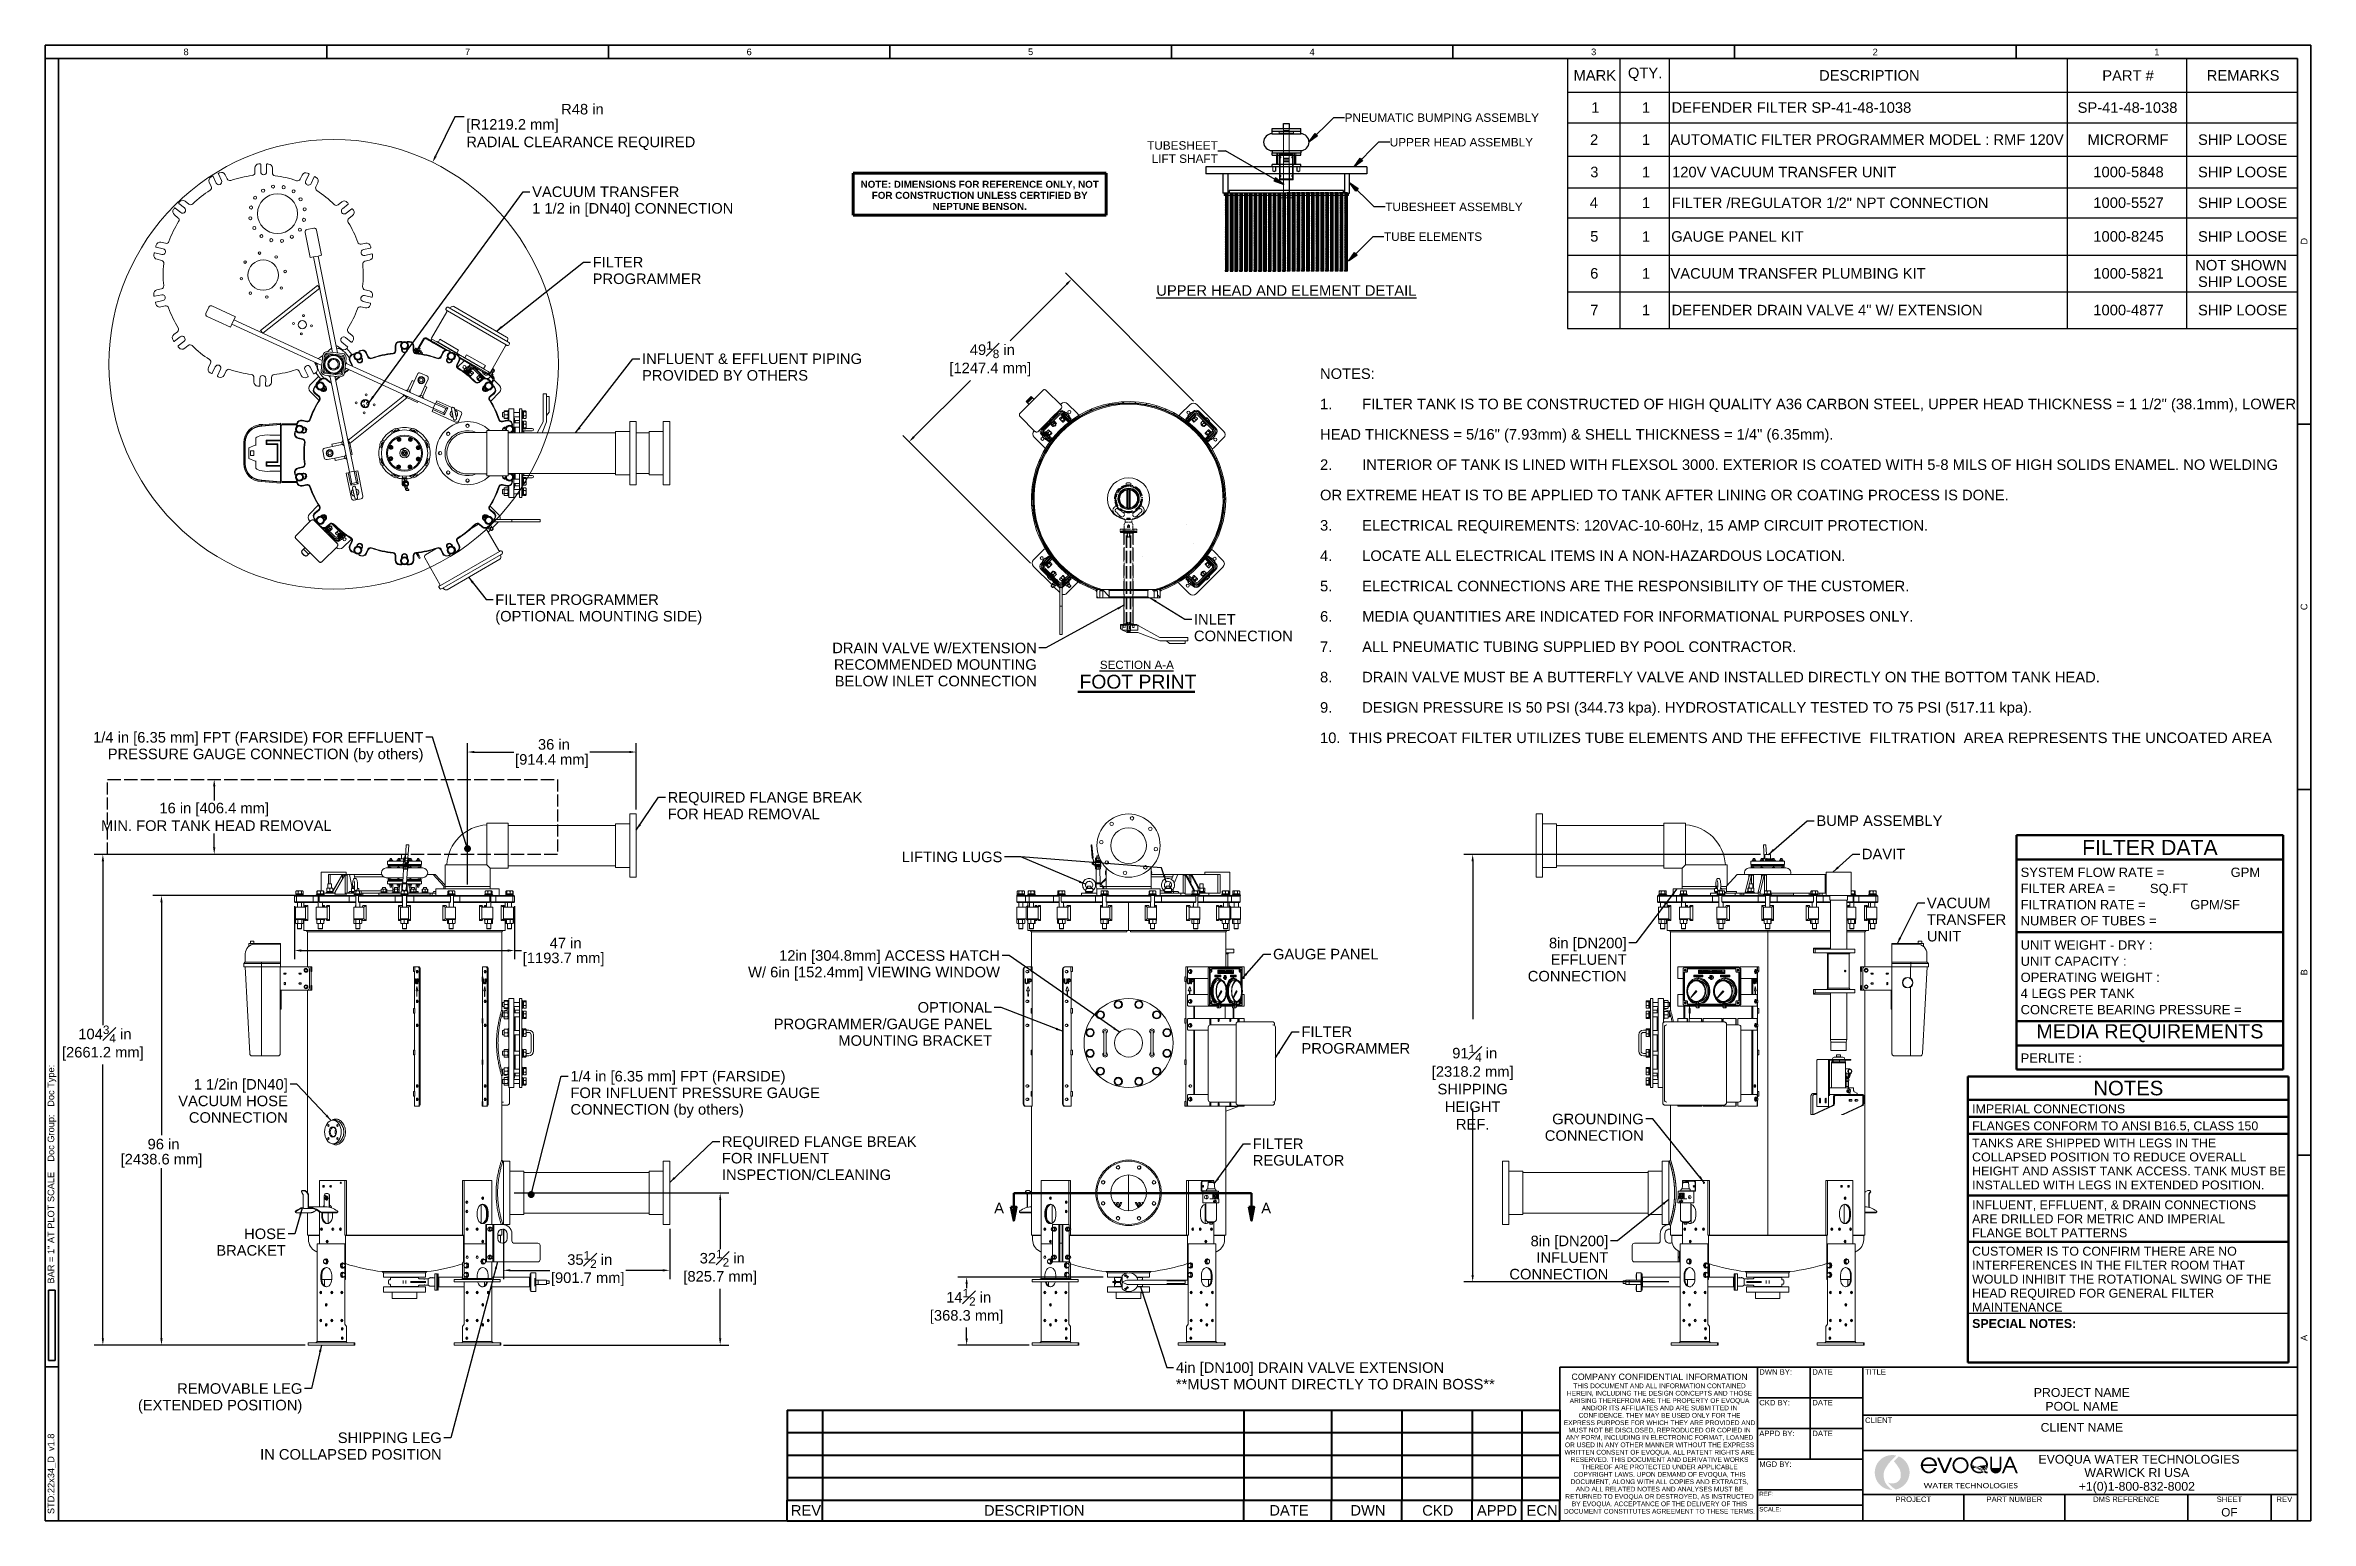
# Model space of a CAD drawing. Header units: inches. Extents: x 19 to 503, y 7 to 322.
import ezdxf
from ezdxf.enums import TextEntityAlignment as Align

# ---------------------------------------------------------------- set-up
doc = ezdxf.new("R2010")
doc.units = ezdxf.units.IN
doc.header["$LTSCALE"] = 15
doc.header["$MEASUREMENT"] = 0
for name, pattern in [('DASHED', [0.2067, 0.1654, -0.0413]), ('DASHED_SPACE', [0.2067, 0.1654, -0.0413]), ('DOUBLE_DASH_CHAIN', [1.2403, 0.6614, -0.0827, 0.1654, -0.0827, 0.1654, -0.0827]), ('HIDD1', [0.09713, 0.064753, -0.032377])]:
    doc.linetypes.add(name, pattern=pattern)
doc.layers.get('0').update_dxf_attribs({"lineweight": 25})
for name, color, linetype, lineweight in [('Border', 7, 'Continuous', 35), ('Dimension (ANSI)', 7, 'Continuous', 25), ('Hatch', 7, 'Continuous', 18), ('Hatch (ANSI)', 7, 'Continuous', 18), ('Hidden', 7, 'DASHED', 18), ('Section Line', 7, 'DOUBLE_DASH_CHAIN', 50), ('Sketch Geometry (ANSI)', 7, 'Continuous', 25), ('Sketch Geometry(MEMCOR)', 7, 'Continuous', 50), ('Symbol', 7, 'Continuous', 25), ('Symbol (ANSI)', 7, 'Continuous', 25), ('Symbols(MEMCOR)', 7, 'Continuous', 25), ('Title', 7, 'Continuous', 35), ('Visible', 7, 'Continuous', 18), ('Visible (ANSI)', 7, 'Continuous', 50)]:
    doc.layers.add(name, color=color, linetype=linetype, lineweight=lineweight)
doc.layers.add('Brade', color=5, linetype='Continuous', lineweight=25, true_color=0x0000ff)
doc.styles.add('MEMCOR', font='arial.ttf')
doc.styles.add('MEMCOR Medium', font='arial.ttf')
doc.styles.add('Note Text (ANSI)', font='arial.ttf')
doc.styles.get("Standard").update_dxf_attribs({"font": 'arial.ttf'})
doc.styles.add('Standard A-B-C', font='arial.ttf')
doc.styles.add('Standard D-E', font='arial.ttf')
doc.styles.add('Standard D-E NeptuneBenson', font='arial.ttf')
doc.styles.add('Text Style326', font='arial.ttf')
doc.styles.add('Text Style347', font='arial.ttf')
doc.dimstyles.new('Default (ANSI)', dxfattribs={"dimscale": 15, "dimtxt": 0.15, "dimasz": 0.098425, "dimexe": 0.125, "dimexo": 0.0625, "dimgap": 0.031496, "dimtad": 0, "dimtih": 1, "dimtoh": 1, "dimdec": 4, "dimrnd": 1e-08, "dimzin": 3, "dimdsep": 46, "dimlunit": 5, "dimtxsty": 'MEMCOR Medium', "dimcen": 0.09, "dimdle": 0.393701, "dimclrd": 256, "dimclre": 256, "dimclrt": 256, "dimadec": 0, "dimazin": 1, "dimtfac": 0.8, "dimtofl": 0, "dimtmove": 0, "dimatfit": 3, "dimfxl": 1, "dimfrac": 1, "dimtolj": 1, "dimtzin": 4, "dimlwd": -1, "dimlwe": -1, "dimarcsym": 0})
doc.dimstyles.new('Default (ANSI)$7', dxfattribs={"dimscale": 15, "dimtxt": 0.15, "dimasz": 0.098425, "dimexe": 0.125, "dimexo": 0.0625, "dimgap": 0.031496, "dimtad": 0, "dimtih": 1, "dimtoh": 1, "dimdec": 4, "dimrnd": 1e-08, "dimzin": 3, "dimdsep": 46, "dimlunit": 5, "dimtxsty": 'MEMCOR Medium', "dimcen": 0.09, "dimdle": 0.393701, "dimclrd": 256, "dimclre": 256, "dimclrt": 256, "dimadec": 0, "dimazin": 1, "dimtfac": 0.8, "dimtofl": 0, "dimtmove": 0, "dimatfit": 3, "dimfxl": 1, "dimfrac": 1, "dimtolj": 1, "dimtzin": 4, "dimlwd": -1, "dimlwe": -1, "dimarcsym": 0})
doc.dimstyles.new('Default (ANSI)-01', dxfattribs={"dimscale": 15, "dimtxt": 0.15, "dimasz": 0.098425, "dimexe": 0.125, "dimexo": 0.0625, "dimgap": 0.031496, "dimtad": 0, "dimtih": 1, "dimtoh": 1, "dimdec": 4, "dimrnd": 1e-08, "dimzin": 3, "dimdsep": 46, "dimlunit": 5, "dimtxsty": 'MEMCOR Medium', "dimcen": 0.09, "dimdle": 0.393701, "dimclrd": 256, "dimclre": 256, "dimclrt": 256, "dimadec": 0, "dimazin": 1, "dimtfac": 0.8, "dimtofl": 0, "dimtmove": 0, "dimatfit": 3, "dimfxl": 1, "dimfrac": 1, "dimtolj": 1, "dimtzin": 4, "dimlwd": -1, "dimlwe": -1, "dimarcsym": 0})
doc.dimstyles.new('Default D-E$7', dxfattribs={"dimscale": 15, "dimtxt": 0.15, "dimasz": 0.098425, "dimexe": 0.125, "dimexo": 0.0625, "dimgap": 0.031496, "dimtad": 0, "dimtih": 1, "dimtoh": 1, "dimrnd": 1e-08, "dimzin": 4, "dimdsep": 46, "dimtxsty": 'Standard D-E', "dimcen": 0.09, "dimdle": 0.393701, "dimclrd": 256, "dimclre": 256, "dimclrt": 256, "dimadec": 0, "dimazin": 1, "dimtfac": 1, "dimtofl": 0, "dimtmove": 0, "dimatfit": 3, "dimfxl": 1, "dimtolj": 1, "dimtzin": 4, "dimlwd": -1, "dimlwe": -1, "dimarcsym": 0})
doc.dimstyles.new('in [mm] D-E NeptuneBenson$7', dxfattribs={"dimscale": 15, "dimtxt": 0.15, "dimasz": 0.098425, "dimexe": 0.125, "dimexo": 0.063, "dimgap": 0.031496, "dimtad": 0, "dimtih": 1, "dimtoh": 1, "dimdec": 4, "dimrnd": 1e-08, "dimzin": 3, "dimdsep": 46, "dimlunit": 5, "dimtxsty": 'Standard D-E', "dimcen": 0.09, "dimdle": 0.393701, "dimclrd": 256, "dimclre": 256, "dimclrt": 256, "dimadec": 1, "dimazin": 1, "dimtfac": 1, "dimtofl": 0, "dimtmove": 0, "dimatfit": 3, "dimfxl": 1, "dimfrac": 1, "dimtolj": 1, "dimtzin": 4, "dimlwd": -1, "dimlwe": -1, "dimarcsym": 0})

msp = doc.modelspace()

# ---------------------------------------------------------------- texts
at = {"layer": 'Symbol', "char_height": 2.2500001, "line_spacing_factor": 0.944221, "style": 'Standard D-E'}
for s, insert, width, attachment_point in [('\\fArial|b0|i0;INLET \\P\\fArial|b0|i0;CONNECTION', (264.03131, 201.07275), 21.1349102, 1), ('\\fArial|b0|i0;DRAIN VALVE W/EXTENSION\\P\\fArial|b0|i0;RECOMMENDED MOUNTING\\P\\fArial|b0|i0;BELOW INLET CONNECTION', (230.45398, 194.96408), 43.6743545, 3)]:
    msp.add_mtext(s, dxfattribs=dict(at, insert=insert, width=width, attachment_point=attachment_point))
at = {"layer": 'Symbol', "attachment_point": 7}
for s, insert, char_height, style in [('SECTION A-A', (243.9463, 189.32078), 1.7699999, 'Text Style347'), ('FOOT PRINT', (239.59766, 185.10764), 2.952756, 'Text Style326')]:
    msp.add_mtext(s, dxfattribs=dict(at, insert=insert, char_height=char_height, style=style))
at = {"layer": 'Symbol (ANSI)'}
for s, insert, char_height, width, attachment_point, line_spacing_factor, style in [('\\fArial|b0|i0;VACUUM TRANSFER\\P\\fArial|b0|i0;1 1/2 in [DN40] CONNECTION', (122.70645, 292.36046), 2.2500001, 42.969515, 1, 0.944221, 'Standard D-E'), ('\\fArial|b0|i0;FILTER\\P\\fArial|b0|i0;PROGRAMMER', (135.62521, 277.32309), 2.2500001, 23.2322807, 1, 0.944221, 'MEMCOR Medium'), ('\\fArial|b0|i0;INFLUENT & EFFLUENT PIPING\\P\\fArial|b0|i0;PROVIDED BY OTHERS', (146.16787, 256.70628), 2.2500001, 46.9893311, 1, 0.944221, 'MEMCOR Medium'), ('\\fArial|b0|i0;NOTES:\\P\\fArial|b0|i0;1.^I\\fArial|b0|i0;FILTER TANK IS TO BE CONSTRUCTED OF HIGH QUALITY A36 CARBON STEEL, UPPER HEAD THICKNESS = 1 1/2" (38.1mm), LOWER\\PHEAD THICKNESS = 5/16" (7.93mm) & SHELL THICKNESS = 1/4" (6.35mm).\\P\\fArial|b0|i0;2.^I\\fArial|b0|i0;INTERIOR OF TANK IS LINED WITH FLEXSOL 3000. EXTERIOR IS COATED WITH 5-8 MILS OF HIGH SOLIDS ENAMEL. NO WELDING \\POR EXTREME HEAT IS TO BE APPLIED TO TANK AFTER LINING OR COATING PROCESS IS DONE.\\P\\fArial|b0|i0;3.^I\\fArial|b0|i0;ELECTRICAL REQUIREMENTS: 120VAC-10-60Hz, 15 AMP CIRCUIT PROTECTION.\\P\\fArial|b0|i0;4.^I\\fArial|b0|i0;LOCATE ALL ELECTRICAL ITEMS IN A NON-HAZARDOUS LOCATION.\\P\\fArial|b0|i0;5.^I\\fArial|b0|i0;ELECTRICAL CONNECTIONS ARE THE RESPONSIBILITY OF THE CUSTOMER.\\P\\fArial|b0|i0;6.^I\\fArial|b0|i0;MEDIA QUANTITIES ARE INDICATED FOR INFORMATIONAL PURPOSES ONLY.\\P\\fArial|b0|i0;7.^I\\fArial|b0|i0;ALL PNEUMATIC TUBING SUPPLIED BY POOL CONTRACTOR.\\P\\fArial|b0|i0;8.^I\\fArial|b0|i0;DRAIN VALVE MUST BE A BUTTERFLY VALVE AND INSTALLED DIRECTLY ON THE BOTTOM TANK HEAD.\\P\\fArial|b0|i0;9.^I\\fArial|b0|i0;DESIGN PRESSURE IS 50 PSI (344.73 kpa). HYDROSTATICALLY TESTED TO 75 PSI (517.11 kpa).\\P\\fArial|b0|i0;10.  THIS PRECOAT FILTER UTILIZES TUBE ELEMENTS AND THE EFFECTIVE  FILTRATION  AREA REPRESENTS THE UNCOATED AREA\\P', (290.95493, 253.52626), 2.25000007, 206.2197092, 1, 1.727336, 'Standard D-E NeptuneBenson'), ('\\fArial|b0|i0;FILTER PROGRAMMER\\P\\fArial|b0|i0;(OPTIONAL MOUNTING SIDE)', (114.83141, 205.27345), 2.2500001, 44.1888374, 1, 0.944221, 'MEMCOR Medium'), ('\\fArial|b0|i0;1/4 in [6.35 mm] FPT (FARSIDE) FOR EFFLUENT\\P\\fArial|b0|i0;PRESSURE GAUGE CONNECTION (by others)\\P', (99.50496, 175.87759), 2.2500001, 70.5628846, 3, 0.944221, 'MEMCOR Medium'), ('\\fArial|b0|i0;REQUIRED FLANGE BREAK\\P\\fArial|b0|i0;FOR HEAD REMOVAL', (151.64311, 163.06946), 2.2500001, 41.5804151, 1, 0.944221, 'MEMCOR Medium'), ('\\fArial|b0|i0;VACUUM\\P\\fArial|b0|i0;TRANSFER\\P\\fArial|b0|i0;UNIT', (420.54174, 140.50532), 2.2500001, 16.9453138, 1, 0.944221, 'MEMCOR Medium'), ('\\fArial|b0|i0;8in [DN200] \\P\\fArial|b0|i0;EFFLUENT\\P\\fArial|b0|i0;CONNECTION', (356.4378, 131.97204), 2.2500001, 21.1349102, 3, 0.944221, 'MEMCOR Medium'), ('\\fArial|b0|i0;12in [304.8mm] ACCESS HATCH\\P\\fArial|b0|i0;W/ 6in [152.4mm] VIEWING WINDOW', (222.60464, 129.29576), 2.2500001, 53.7873497, 3, 0.944221, 'MEMCOR Medium'), ('\\fArial|b0|i0;OPTIONAL\\P\\fArial|b0|i0;PROGRAMMER/GAUGE PANEL\\P\\fArial|b0|i0;MOUNTING BRACKET', (220.9191, 118.22199), 2.2500001, 46.6446285, 3, 0.944221, 'MEMCOR Medium'), ('\\fArial|b0|i0;FILTER\\P\\fArial|b0|i0;PROGRAMMER', (286.98616, 113.01768), 2.2500001, 23.2322807, 1, 0.944221, 'MEMCOR Medium'), ('\\fArial|b0|i0;1 1/2in [DN40] \\P\\fArial|b0|i0;VACUUM HOSE\\P\\fArial|b0|i0;CONNECTION\\P', (70.53385, 101.79046), 2.2500001, 23.4089193, 3, 0.944221, 'MEMCOR Medium'), ('\\fArial|b0|i0;1/4 in [6.35 mm] FPT (FARSIDE) \\P\\fArial|b0|i0;FOR INFLUENT PRESSURE GAUGE \\P\\fArial|b0|i0;CONNECTION (by others)', (130.88612, 103.52422), 2.2500001, 54.1543491, 1, 0.944221, 'MEMCOR Medium'), ('\\fArial|b0|i0;GROUNDING\\P\\fArial|b0|i0;CONNECTION', (360.07725, 94.3927), 2.2500001, 21.1349102, 3, 0.944221, 'MEMCOR Medium'), ('\\fArial|b0|i0;REQUIRED FLANGE BREAK\\P\\fArial|b0|i0;FOR INFLUENT\\P\\fArial|b0|i0;INSPECTION/CLEANING', (163.23014, 89.56561), 2.2500001, 41.5804151, 1, 0.944221, 'MEMCOR Medium'), ('\\fArial|b0|i0;FILTER\\P\\fArial|b0|i0;REGULATOR', (276.58927, 89.10222), 2.2500001, 19.5657404, 1, 0.944221, 'MEMCOR Medium'), ('\\fArial|b0|i0;HOSE\\P\\fArial|b0|i0;BRACKET', (70.10652, 69.87315), 2.2500001, 14.851373, 3, 0.944221, 'MEMCOR Medium'), ('\\fArial|b0|i0;8in [DN200]\\P\\fArial|b0|i0;INFLUENT\\P\\fArial|b0|i0;CONNECTION', (352.51379, 68.35222), 2.2500001, 21.1349102, 3, 0.944221, 'MEMCOR Medium'), ('\\fArial|b0|i0;4in [DN100] DRAIN VALVE EXTENSION\\P\\fArial|b0|i0;**MUST MOUNT DIRECTLY TO DRAIN BOSS**', (260.17168, 41.31379), 2.2500001, 68.1225277, 1, 0.944221, 'MEMCOR Medium'), ('\\fArial|b0|i0;REMOVABLE LEG\\P\\fArial|b0|i0;(EXTENDED POSITION)', (73.62545, 36.84184), 2.2500001, 35.1099499, 3, 0.944221, 'MEMCOR Medium'), ('\\fArial|b0|i0;SHIPPING LEG\\P\\fArial|b0|i0;IN COLLAPSED POSITION', (103.38966, 26.33027), 2.2500001, 38.7833485, 3, 0.944221, 'MEMCOR Medium')]:
    msp.add_mtext(s, dxfattribs=dict(at, insert=insert, char_height=char_height, width=width, attachment_point=attachment_point, line_spacing_factor=line_spacing_factor, style=style))
at = {"layer": 'Symbol (ANSI)', "char_height": 2.2500001, "style": 'MEMCOR Medium'}
for s, insert, width, attachment_point in [('\\fArial|b0|i0;BUMP ASSEMBLY', (396.96011, 158.08051), 26.9073943, 1), ('\\fArial|b0|i0;LIFTING LUGS', (223.11873, 150.34952), 21.4847575, 3), ('\\fArial|b0|i0;DAVIT', (406.66251, 150.95847), 9.2589567, 1), ('\\fArial|b0|i0;GAUGE PANEL', (280.91496, 129.59537), 22.5394457, 1)]:
    msp.add_mtext(s, dxfattribs=dict(at, insert=insert, width=width, attachment_point=attachment_point))

# ---------------------------------------------------------------- blocks, each defined once
blk = doc.blocks.new('Borders 22x34_D')
at = {"layer": 'Border'}
for p, q in [((33.5, 21.5), (1.25, 21.5)), ((1.25, 21.5), (1.25, 0.5)), ((33.312, 21.312), (1.25, 21.312)), ((1.437, 0.5), (1.437, 21.312)), ((5.258, 21.5), (5.258, 21.312)), ((9.266, 21.5), (9.266, 21.312)), ((13.273, 21.5), (13.273, 21.312)), ((17.281, 21.5), (17.281, 21.312)), ((21.289, 21.5), (21.289, 21.312)), ((25.297, 21.5), (25.297, 21.312)), ((29.305, 21.5), (29.305, 21.312)), ((33.312, 0.5), (33.312, 21.312)), ((33.5, 0.5), (33.5, 21.5)), ((33.312, 16.109), (33.5, 16.109)), ((33.312, 10.906), (33.5, 10.906)), ((33.312, 5.703), (33.5, 5.703)), ((1.391, 3.781), (1.297, 3.781)), ((1.297, 3.781), (1.297, 2.781)), ((1.391, 2.781), (1.391, 3.781)), ((1.25, 2.688), (1.437, 2.688)), ((1.297, 2.781), (1.391, 2.781)), ((1.25, 0.5), (33.5, 0.5)), ((1.25, 0.5), (7.811, 0.5))]:
    blk.add_line(p, q, dxfattribs=at)
at = {"layer": 'Border', "char_height": 0.094, "attachment_point": 5, "style": 'Standard A-B-C'}
for s, insert in [('\\fArial|b0|i0;{\\H0.0940;8}', (3.254, 21.406)), ('\\fArial|b0|i0;{\\H0.0940;7}', (7.262, 21.407)), ('\\fArial|b0|i0;{\\H0.0940;6}', (11.27, 21.406)), ('\\fArial|b0|i0;{\\H0.0940;5}', (15.277, 21.407)), ('\\fArial|b0|i0;{\\H0.0940;4}', (19.285, 21.406)), ('\\fArial|b0|i0;{\\H0.0940;3}', (23.293, 21.406)), ('\\fArial|b0|i0;{\\H0.0940;2}', (27.301, 21.406)), ('\\fArial|b0|i0;{\\H0.0940;1}', (31.309, 21.406))]:
    blk.add_mtext(s, dxfattribs=dict(at, insert=insert))
at = {"layer": 'Border', "char_height": 0.094, "rotation": 90, "style": 'Standard A-B-C'}
for s, insert, attachment_point in [('\\fArial|b0|i0;{\\H0.0940;D}', (33.406, 18.711), 5), ('\\fArial|b0|i0;{\\H0.0940;C}', (33.406, 13.508), 5), ('\\fArial|b0|i0;{\\H0.0940;B}', (33.406, 8.305), 5), ('\\fArial|b0|i0;{\\H0.0940;BAR = 1" AT PLOT SCALE    Doc Group:   Doc Type: }', (1.344, 3.875), 4), ('\\fArial|b0|i0;{\\H0.0940;A}', (33.406, 3.102), 5), ('\\fArial|b0|i0;{\\H0.0940;STD:22x34_D  v1.8}', (1.344, 0.594), 4)]:
    blk.add_mtext(s, dxfattribs=dict(at, insert=insert, attachment_point=attachment_point))
blk = doc.blocks.new('Title Blocks D-E')
at = {"layer": 'Hatch'}
h = blk.add_hatch(color=256, dxfattribs=at)
edge = h.paths.add_edge_path()
edge.add_arc((19.982, 9.944), 0.248, 76.679, 270.1895)
edge.add_spline(control_points=[(19.983, 9.696), (19.953, 9.717), (19.907, 9.758), (19.877, 9.809), (19.863, 9.86), (19.859, 9.914), (19.864, 9.955), (19.882, 9.997), (19.916, 10.051), (19.948, 10.092), (19.993, 10.14), (20.039, 10.185)], knot_values=[1, 1, 1, 1, 1, 2, 3, 4, 5, 6, 7, 8, 9, 9, 9, 9, 9], degree=4, periodic=0)
h = blk.add_hatch(color=256, dxfattribs=at)
edge = h.paths.add_edge_path()
edge.add_line((20.077, 10.173), (20.007, 10.102))
edge.add_spline(control_points=[(20.007, 10.102), (20.039, 10.066), (20.062, 10.032), (20.08, 10.006), (20.093, 9.983), (20.106, 9.938), (20.106, 9.885), (20.097, 9.845), (20.065, 9.813), (20.035, 9.793), (19.989, 9.788), (19.943, 9.788), (19.923, 9.803)], knot_values=[1, 1, 1, 1, 1, 2, 3, 4, 5, 6, 7, 8, 9, 10, 10, 10, 10, 10], degree=4, periodic=0)
edge.add_spline(control_points=[(19.923, 9.803), (19.945, 9.77), (19.968, 9.745), (19.996, 9.724), (20.035, 9.701)], knot_values=[1, 1, 1, 1, 1, 2, 2, 2, 2, 2], degree=4, periodic=0)
edge.add_arc((19.982, 9.944), 0.248, 282.2596, 427.5742)
h = blk.add_hatch(color=256, dxfattribs=at)
edge = h.paths.add_edge_path(flags=0)
edge.add_arc((20.505, 10.051), 0.0859, 6.7767, 173.2233)
edge.add_line((20.419, 10.061), (20.59, 10.061))
edge = h.paths.add_edge_path()
edge.add_arc((20.505, 10.046), 0.116, 354.8678, 699.9289)
edge.add_line((20.613, 10.006), (20.583, 10.006))
edge.add_arc((20.504, 10.041), 0.0853, 183.1818, 336.4721, ccw=False)
edge.add_line((20.419, 10.036), (20.62, 10.036))
blk.add_hatch(color=256, dxfattribs=at).paths.add_polyline_path([(20.839, 10.157), (20.746, 9.936), (20.714, 9.936), (20.62, 10.157), (20.651, 10.157), (20.73, 9.972), (20.808, 10.157)])
h = blk.add_hatch(color=256, dxfattribs=at)
edge = h.paths.add_edge_path(flags=0)
edge.add_arc((20.955, 10.047), 0.089, 0, 360)
edge = h.paths.add_edge_path()
edge.add_arc((20.955, 10.047), 0.115, 0, 360)
h = blk.add_hatch(color=256, dxfattribs=at)
edge = h.paths.add_edge_path(flags=0)
edge.add_spline(control_points=[(21.29, 9.982), (21.287, 9.984), (21.279, 9.99), (21.266, 10.001), (21.249, 10.013), (21.218, 10.031), (21.173, 10.034), (21.147, 10.031), (21.125, 10.026)], knot_values=[-5.525972, -5.525972, -5.525972, -5.525972, -5.525972, -5, -4, -3, -2, -1, -1, -1, -1, -1], degree=4, periodic=0)
edge.add_arc((21.221, 10.054), 0.0997, 182.5887, 196.4669, ccw=False)
edge.add_arc((21.221, 10.048), 0.0996, 0.9395, 179.0605, ccw=False)
edge.add_arc((21.221, 10.054), 0.0997, 313.5602, 357.4113, ccw=False)
edge = h.paths.add_edge_path(flags=0)
edge.add_spline(control_points=[(21.136, 10.001), (21.147, 10.007), (21.164, 10.008), (21.188, 10.008), (21.224, 9.998), (21.249, 9.984), (21.261, 9.975), (21.268, 9.969), (21.27, 9.967)], knot_values=[-5.475497, -5.475497, -5.475497, -5.475497, -5.475497, -4.475497, -3.475497, -2.475497, -1.475497, -1, -1, -1, -1, -1], degree=4, periodic=0)
edge.add_arc((21.221, 10.054), 0.0997, 211.8702, 299.6018, ccw=False)
edge = h.paths.add_edge_path()
edge.add_line((21.343, 9.955), (21.343, 9.931))
edge.add_spline(control_points=[(21.343, 9.931), (21.326, 9.931), (21.312, 9.932), (21.302, 9.94), (21.292, 9.948), (21.289, 9.951)], knot_values=[6.426385, 6.426385, 6.426385, 6.426385, 6.426385, 7.426385, 8, 8, 8, 8, 8], degree=4, periodic=0)
edge.add_arc((21.221, 10.057), 0.126, 183.1673, 302.8004, ccw=False)
edge.add_arc((21.221, 10.046), 0.126, 2.9412, 178.4354, ccw=False)
edge.add_arc((21.221, 10.057), 0.126, 314.2286, 358.2094, ccw=False)
edge.add_spline(control_points=[(21.309, 9.966), (21.311, 9.965), (21.316, 9.961), (21.322, 9.958), (21.331, 9.955), (21.343, 9.955)], knot_values=[6.5852, 6.5852, 6.5852, 6.5852, 6.5852, 7, 8, 8, 8, 8, 8], degree=4, periodic=0)
h = blk.add_hatch(color=256, dxfattribs=at)
edge = h.paths.add_edge_path()
edge.add_arc((21.457, 10.009), 0.0797, 180, 360)
edge.add_line((21.537, 10.009), (21.537, 10.168))
edge.add_line((21.537, 10.168), (21.51, 10.168))
edge.add_line((21.51, 10.168), (21.51, 10.008))
edge.add_arc((21.456, 10.008), 0.0532, -180, 0, ccw=False)
edge.add_line((21.403, 10.008), (21.403, 10.168))
edge.add_line((21.403, 10.168), (21.378, 10.168))
edge.add_line((21.378, 10.168), (21.378, 10.009))
h = blk.add_hatch(color=256, dxfattribs=at)
h.paths.add_polyline_path([(21.615, 10.036), (21.658, 10.135), (21.7, 10.036)], flags=0)
h.paths.add_polyline_path([(21.771, 9.934), (21.743, 9.934), (21.71, 10.012), (21.605, 10.012), (21.571, 9.934), (21.543, 9.934), (21.644, 10.168), (21.672, 10.168)])
at = {"layer": 'Title'}
for p, q in [((18.065, 11.445), (15.252, 11.445)), ((15.252, 11.445), (15.252, 9.258)), ((19.565, 11.445), (18.065, 11.445)), ((18.065, 11.445), (18.065, 9.258)), ((18.065, 9.258), (18.065, 11.445)), ((18.815, 11.445), (18.815, 10.133)), ((19.565, 11.445), (25.752, 11.445)), ((19.565, 9.258), (19.565, 11.445)), ((19.565, 9.258), (19.565, 11.445)), ((25.752, 11.445), (25.752, 9.258)), ((18.065, 11.008), (19.565, 11.008)), ((19.565, 10.758), (25.752, 10.758)), ((18.065, 10.57), (19.565, 10.57)), ((18.065, 10.133), (19.565, 10.133)), ((19.565, 10.258), (25.752, 10.258)), ((18.065, 9.695), (19.565, 9.695)), ((18.065, 9.477), (19.565, 9.477)), ((19.565, 9.633), (25.752, 9.633)), ((21.002, 9.633), (21.002, 9.258)), ((22.44, 9.633), (22.44, 9.258)), ((24.19, 9.633), (24.19, 9.258)), ((25.377, 9.633), (25.377, 9.258)), ((15.252, 9.258), (18.065, 9.258)), ((18.065, 9.258), (19.565, 9.258)), ((25.752, 9.258), (19.565, 9.258)), ((25.752, 9.258), (25.752, 9.258)), ((25.752, 9.258), (25.94, 9.258))]:
    blk.add_line(p, q, dxfattribs=at)
at = {"layer": 'Title', "insert": (16.67, 11.352), "char_height": 0.06, "width": 2.72591, "attachment_point": 2, "line_spacing_factor": 0.757101, "style": 'Standard A-B-C'}
blk.add_mtext('\\pxsm0.94;\\fArial|b0|i0;{\\H0.0900;COMPANY CONFIDENTIAL INFORMATION\\P}\\fArial|b0|i0;{\\H0.0670;THIS DOCUMENT AND ALL INFORMATION CONTAINED HEREIN, INCLUDING THE DESIGN CONCEPTS AND THOSE ARISING THEREFROM ARE THE PROPERTY OF EVOQUA AND/OR ITS AFFILIATES AND ARE SUBMITTED IN CONFIDENCE. THEY MAY BE USED ONLY FOR THE EXPRESS PURPOSE FOR WHICH THEY ARE PROVIDED AND MUST NOT BE DISCLOSED, REPRODUCED OR COPIED IN ANY FORM, INCLUDING IN ELECTRONIC FORMAT, LOANED OR USED IN ANY OTHER MANNER WITHOUT THE EXPRESS WRITTEN CONSENT OF EVOQUA. ALL PATENT RIGHTS ARE RESERVED. THIS DOCUMENT AND DERIVATIVE WORKS THEREOF ARE PROTECTED UNDER APPLICABLE COPYRIGHT LAWS. UPON DEMAND OF EVOQUA, THIS DOCUMENT, ALONG WITH ALL COPIES AND EXTRACTS, AND ALL RELATED NOTES AND ANALYSES MUST BE RETURNED TO EVOQUA OR DESTROYED, AS INSTRUCTED BY EVOQUA. ACCEPTANCE OF THE DELIVERY OF THIS DOCUMENT CONSTITUTES AGREEMENT TO THESE TERMS}\\fArial|b0|i0;{\\H0.0680;.}', dxfattribs=at)
at = {"layer": 'Title'}
for s, insert, char_height, attachment_point, style in [('\\fArial|b0|i0;{\\H0.0780;DWN BY:}', (18.09, 11.414), 0.078, 1, 'Standard A-B-C'), ('\\fArial|b0|i0;{\\H0.0780;DATE}', (18.846, 11.414), 0.078, 1, 'Standard A-B-C'), ('\\fArial|b0|i0;{\\H0.0780;TITLE}', (19.596, 11.414), 0.078, 1, 'Standard A-B-C'), ('\\fArial|b0|i0;{\\H0.0780;CKD BY:}', (18.09, 10.977), 0.078, 1, 'Standard A-B-C'), ('\\fArial|b0|i0;{\\H0.0780;DATE}', (18.846, 10.977), 0.078, 1, 'Standard A-B-C'), ('\\fArial|b0|i0;{\\H0.0780;CLIENT}', (19.596, 10.727), 0.078, 1, 'Standard A-B-C'), ('\\fArial|b0|i0;{\\H0.0780;DATE}', (18.846, 10.539), 0.078, 1, 'Standard A-B-C'), ('\\fArial|b0|i0;{\\H0.0780;MGD BY:}', (18.09, 10.102), 0.078, 1, 'Standard A-B-C'), ('\\fArial|b0|i0;{\\H0.1250;EVOQUA WATER TECHNOLOGIES}', (22.065, 10.195), 0.125, 1, 'Standard A-B-C'), ('\\fCalibri|b0|i0;\\W1.20;{\\H0.0750;WATER TECHNOLOGIES}', (21.772, 9.795), 0.075, 3, 'Standard D-E'), ('\\fArial|b0|i0;{\\H0.0630;SCALE:}', (18.09, 9.452), 0.063, 1, 'Standard A-B-C'), ('\\fArial|b0|i0;{\\H0.0630;REF:}', (18.09, 9.67), 0.063, 1, 'Standard A-B-C'), ('\\fArial|b0|i0;{\\H0.0780;PROJECT}', (20.283, 9.602), 0.078, 2, 'Standard A-B-C'), ('\\fArial|b0|i0;{\\H0.0780;PART NUMBER}', (21.721, 9.602), 0.078, 2, 'Standard A-B-C'), ('\\fArial|b0|i0;{\\H0.0780;DMS REFERENCE}', (23.315, 9.602), 0.078, 2, 'Standard A-B-C'), ('\\fArial|b0|i0;{\\H0.0780;SHEET}', (24.783, 9.602), 0.078, 2, 'Standard A-B-C'), ('\\fArial|b0|i0;{\\H0.1200;OF}', (24.783, 9.377), 0.12, 5, 'Standard A-B-C'), ('\\fArial|b0|i0;{\\H0.0780;REV}', (25.565, 9.602), 0.078, 2, 'Standard A-B-C')]:
    blk.add_mtext(s, dxfattribs=dict(at, insert=insert, char_height=char_height, attachment_point=attachment_point, style=style))
at = {"layer": 'Title', "style": 'Standard A-B-C'}
for s, insert, char_height, attachment_point, line_spacing_factor in [('\\fArial|b0|i0;{\\H0.1250;\\P}\\fArial|b0|i0;{\\H0.1250; PROJECT NAME\\P}\\fArial|b0|i0;{\\H0.1250; POOL NAME}', (22.658, 11.082), 0.125, 5, 0.944221), ('\\fArial|b0|i0;{\\H0.1250; CLIENT NAME\\P}\\fArial|b0|i0;{\\H0.1250; }', (22.658, 10.487), 0.125, 5, 0.944221), ('\\fArial|b0|i0;{\\H0.0780;APPD BY:\\P}', (18.09, 10.539), 0.078, 1, 3.028468), ('\\fArial|b0|i0;{\\H0.1250;WARWICK RI USA\\P}\\fArial|b0|i0;{\\H0.1250;+1(0)1-800-832-8002}', (23.465, 10.006), 0.125, 2, 0.944221)]:
    blk.add_mtext(s, dxfattribs=dict(at, insert=insert, char_height=char_height, attachment_point=attachment_point, line_spacing_factor=line_spacing_factor))
at = {"layer": 'Title', "lineweight": 30, "flags": 63}
for tag, height, p in [('DESIGNER', 0.094, (18.44, 11.141)), ('CREATION_DATE', 0.094, (19.19, 11.141)), ('CHECKED_BY', 0.094, (18.44, 10.703)), ('CHECKED_DATE', 0.094, (19.19, 10.703)), ('ENG_APPROVED_BY', 0.094, (18.44, 10.266)), ('ENG_APPROVAL_DATE', 0.094, (19.19, 10.266)), ('MANAGER', 0.094, (18.815, 9.828)), ('PROJECT', 0.12, (20.283, 9.377)), ('PART_NUMBER', 0.12, (21.721, 9.377)), ('@DMS_Reference', 0.12, (23.315, 9.377)), ('Sheet_Number', 0.12, (24.502, 9.377)), ('REVISION_NUMBER', 0.12, (25.565, 9.377)), ('Number_of_sheets', 0.125, (25.065, 9.377))]:
    blk.add_attdef(tag, text='', height=height, dxfattribs=at).set_placement(p, align=Align.MIDDLE_CENTER)
for tag, height, p in [('!Reference', 0.078, (18.877, 9.527)), ('Scale_1', 0.118, (18.877, 9.308))]:
    blk.add_attdef(tag, text='', height=height, dxfattribs=at).set_placement(p, align=Align.BOTTOM_CENTER)
blk = doc.blocks.new('NOTES')
at = {"layer": 'Sketch Geometry (ANSI)'}
blk.add_line((-2.075, -1.21), (2.075, -1.21), dxfattribs=at)
at = {"layer": 'Sketch Geometry(MEMCOR)'}
for p, q in [((-2.075, 1.85), (2.075, 1.85)), ((-2.075, -1.85), (-2.075, 1.85)), ((2.075, 1.85), (2.075, -1.85)), ((-2.075, 1.55), (2.075, 1.55)), ((-2.075, 1.33), (2.075, 1.33)), ((-2.075, 1.11), (2.075, 1.11)), ((-2.075, 1.11), (2.075, 1.11)), ((-2.075, 0.31), (2.075, 0.31)), ((-2.075, -0.29), (2.075, -0.29)), ((2.075, -1.85), (-2.075, -1.85))]:
    blk.add_line(p, q, dxfattribs=at)
at = {"layer": 'Symbols(MEMCOR)', "color": 7, "style": 'MEMCOR'}
for s, insert, char_height, attachment_point in [('\\fArial|b0|i0;{\\H0.1880;NOTES}', (0, 1.7), 0.188, 5), ('\\fArial|b0|i0;IMPERIAL CONNECTIONS', (-2.022, 1.49), 0.11497, 1), ('\\fArial|b1|i0;{\\H0.1150;SPECIAL NOTES:}', (-2.022, -1.288), 0.11497, 1)]:
    blk.add_mtext(s, dxfattribs=dict(at, insert=insert, char_height=char_height, attachment_point=attachment_point))
at = {"layer": 'Symbols(MEMCOR)', "color": 7, "insert": (-2.022, 1.27), "char_height": 0.11497, "width": 3.91379, "attachment_point": 1, "style": 'MEMCOR'}
blk.add_mtext('\\fArial|b0|i0;FLANGES CONFORM TO ANSI B16.5, CLASS 150', dxfattribs=at)
at = {"layer": 'Symbols(MEMCOR)', "color": 7, "char_height": 0.114972, "attachment_point": 1, "line_spacing_factor": 0.944221, "style": 'MEMCOR'}
for s, insert, width in [('\\fArial|b0|i0;TANKS ARE SHIPPED WITH LEGS IN THE COLLAPSED POSITION TO REDUCE OVERALL HEIGHT AND ASSIST TANK ACCESS. TANK MUST BE INSTALLED WITH LEGS IN EXTENDED POSITION.', (-2.022, 1.048), 4.12515), ('\\fArial|b0|i0;INFLUENT, EFFLUENT, & DRAIN CONNECTIONS ARE DRILLED FOR METRIC AND IMPERIAL FLANGE BOLT PATTERNS', (-2.022, 0.248), 3.92382), ('\\fArial|b0|i0;CUSTOMER IS TO CONFIRM THERE ARE NO INTERFERENCES IN THE FILTER ROOM THAT WOULD INHIBIT THE ROTATIONAL SWING OF THE HEAD REQUIRED FOR GENERAL FILTER MAINTENANCE', (-2.022, -0.352), 4.08313)]:
    blk.add_mtext(s, dxfattribs=dict(at, insert=insert, width=width))
at = {"layer": 'Symbols(MEMCOR)', "color": 7, "lineweight": 30, "flags": 63}
for tag, p in [('@Special_Notes', (-2.022, -1.483)), ('@Special_Notes1', (-2.022, -1.677))]:
    blk.add_attdef(tag, text='', height=0.115, dxfattribs=at).set_placement(p, align=Align.TOP_LEFT)
blk = doc.blocks.new('UPPER HEAD ADN ELEMENT DETAIL')
at = {"layer": 'Hatch (ANSI)'}
for points in [[(0.08, 0.372), (0.133, 0.425), (0.124, 0.433)], [(0.08, 0.372), (0.141, 0.416), (0.133, 0.425)], [(0.445, 0.258), (0.401, 0.197), (0.454, 0.249)], [(0.454, 0.249), (0.401, 0.197), (0.462, 0.24)], [(-0.163, 0.108), (-0.17, 0.097), (-0.099, 0.071)], [(-0.157, 0.119), (-0.163, 0.108), (-0.099, 0.071)], [(0.43, 0.041), (0.369, 0.085), (0.422, 0.032)], [(0.422, 0.032), (0.369, 0.085), (0.413, 0.023)], [(0.404, -0.414), (0.361, -0.475), (0.413, -0.423)], [(0.413, -0.423), (0.361, -0.475), (0.422, -0.432)]]:
    blk.add_hatch(color=256, dxfattribs=at).paths.add_polyline_path(points)
for p, q in [((-0.102, 0.504), (-0.06, 0.504)), ((-0.102, 0.47), (-0.102, 0.504)), ((-0.06, 0.504), (-0.06, 0.47)), ((-0.183, 0.47), (0.021, 0.47)), ((-0.183, 0.449), (-0.183, 0.47)), ((-0.183, 0.449), (0.021, 0.449)), ((-0.183, 0.432), (-0.183, 0.449)), ((-0.183, 0.432), (0.021, 0.432)), ((0.021, 0.449), (0.021, 0.47)), ((0.021, 0.432), (0.021, 0.449)), ((0.493, 0.197), (-0.655, 0.197)), ((-0.655, 0.197), (-0.655, 0.146)), ((-0.183, 0.313), (-0.183, 0.296)), ((-0.183, 0.313), (0.021, 0.313)), ((-0.183, 0.296), (0.021, 0.296)), ((-0.183, 0.279), (-0.183, 0.296)), ((-0.183, 0.279), (0.021, 0.279)), ((0.021, 0.214), (-0.183, 0.214)), ((-0.183, 0.197), (-0.183, 0.214)), ((-0.149, 0.214), (-0.149, 0.279)), ((-0.013, 0.214), (-0.013, 0.279)), ((0.021, 0.313), (0.021, 0.296)), ((0.021, 0.279), (0.021, 0.296)), ((0.021, 0.197), (0.021, 0.214)), ((0.401, 0.197), (0.027, 0.197)), ((0.493, 0.197), (0.493, 0.146)), ((0.493, 0.146), (-0.655, 0.146)), ((-0.532, 0.146), (-0.532, 0.01)), ((-0.498, 0.01), (-0.532, 0.01)), ((-0.523, 0.01), (-0.523, -0.007)), ((-0.498, 0.146), (-0.498, 0.01)), ((0.335, 0.01), (-0.498, 0.01)), ((0.327, 0.027), (-0.489, 0.027)), ((-0.489, 0.027), (-0.489, 0.01)), ((0.327, 0.01), (0.327, 0.027)), ((0.335, 0.01), (0.335, 0.146)), ((0.335, 0.01), (0.369, 0.01)), ((0.361, -0.007), (0.361, 0.01)), ((0.369, 0.01), (0.369, 0.146)), ((0.361, -0.007), (-0.523, -0.007))]:
    blk.add_line(p, q)
for centre, start, end in [((-0.183, 0.372), 90, 270), ((0.021, 0.372), 270, 90)]:
    blk.add_arc(centre, 0.0595, start, end)
at = {"layer": 'Brade', "lineweight": 25}
for p, q in [((-0.518, 0.012), (-0.495, 0.012)), ((-0.518, 0.01), (-0.518, 0.012)), ((-0.516, 0.01), (-0.516, 0.011)), ((-0.516, 0.011), (-0.497, 0.011)), ((-0.516, 0.01), (-0.497, 0.01)), ((-0.516, 0.01), (-0.497, 0.01)), ((-0.515, 0.01), (-0.515, -0.538)), ((-0.515, 0.01), (-0.515, -0.019)), ((-0.515, 0.008), (-0.515, 0.01)), ((-0.515, 0.01), (-0.497, 0.01)), ((-0.515, 0.008), (-0.498, 0.008)), ((-0.515, 0.008), (-0.498, 0.008)), ((-0.515, 0.007), (-0.498, 0.007)), ((-0.515, 0.005), (-0.498, 0.005)), ((-0.515, 0.004), (-0.498, 0.004)), ((-0.515, 0.002), (-0.498, 0.002)), ((-0.515, 0.001), (-0.498, 0.001)), ((-0.498, 0.01), (-0.498, -0.018)), ((-0.498, 0.008), (-0.498, 0.01)), ((-0.497, 0.01), (-0.497, 0.011)), ((-0.497, 0.01), (-0.497, -0.538)), ((-0.495, 0.01), (-0.495, 0.012)), ((-0.484, 0.012), (-0.461, 0.012)), ((-0.484, 0.01), (-0.484, 0.012)), ((-0.482, 0.01), (-0.482, 0.011)), ((-0.482, 0.011), (-0.463, 0.011)), ((-0.482, 0.01), (-0.463, 0.01)), ((-0.482, 0.01), (-0.463, 0.01)), ((-0.481, 0.01), (-0.481, -0.538)), ((-0.481, 0.01), (-0.481, -0.019)), ((-0.481, 0.008), (-0.481, 0.01)), ((-0.481, 0.01), (-0.463, 0.01)), ((-0.481, 0.008), (-0.464, 0.008)), ((-0.481, 0.008), (-0.464, 0.008)), ((-0.481, 0.007), (-0.464, 0.007)), ((-0.481, 0.005), (-0.464, 0.005)), ((-0.481, 0.004), (-0.464, 0.004)), ((-0.481, 0.002), (-0.464, 0.002)), ((-0.481, 0.001), (-0.464, 0.001)), ((-0.464, 0.01), (-0.464, -0.018)), ((-0.464, 0.008), (-0.464, 0.01)), ((-0.463, 0.01), (-0.463, 0.011)), ((-0.463, 0.01), (-0.463, -0.538)), ((-0.461, 0.01), (-0.461, 0.012)), ((-0.45, 0.012), (-0.427, 0.012)), ((-0.45, 0.01), (-0.45, 0.012)), ((-0.448, 0.01), (-0.448, 0.011)), ((-0.448, 0.011), (-0.429, 0.011)), ((-0.448, 0.01), (-0.429, 0.01)), ((-0.448, 0.01), (-0.429, 0.01)), ((-0.447, 0.01), (-0.447, -0.538)), ((-0.447, 0.01), (-0.447, -0.019)), ((-0.447, 0.008), (-0.447, 0.01)), ((-0.447, 0.01), (-0.429, 0.01)), ((-0.447, 0.008), (-0.43, 0.008)), ((-0.447, 0.008), (-0.43, 0.008)), ((-0.447, 0.007), (-0.43, 0.007)), ((-0.447, 0.005), (-0.43, 0.005)), ((-0.447, 0.004), (-0.43, 0.004)), ((-0.447, 0.002), (-0.43, 0.002)), ((-0.447, 0.001), (-0.43, 0.001)), ((-0.43, 0.01), (-0.43, -0.018)), ((-0.43, 0.008), (-0.43, 0.01)), ((-0.429, 0.01), (-0.429, 0.011)), ((-0.429, 0.01), (-0.429, -0.538)), ((-0.427, 0.01), (-0.427, 0.012)), ((-0.416, 0.012), (-0.393, 0.012)), ((-0.416, 0.01), (-0.416, 0.012)), ((-0.416, 0.01), (-0.416, 0.012)), ((-0.414, 0.01), (-0.414, 0.011)), ((-0.414, 0.011), (-0.395, 0.011)), ((-0.414, 0.01), (-0.395, 0.01)), ((-0.414, 0.01), (-0.395, 0.01)), ((-0.413, 0.01), (-0.413, -0.538)), ((-0.413, 0.01), (-0.413, -0.019)), ((-0.413, 0.008), (-0.413, 0.01)), ((-0.413, 0.01), (-0.395, 0.01)), ((-0.413, 0.008), (-0.396, 0.008)), ((-0.413, 0.008), (-0.396, 0.008)), ((-0.413, 0.007), (-0.396, 0.007)), ((-0.413, 0.005), (-0.396, 0.005)), ((-0.413, 0.004), (-0.396, 0.004)), ((-0.413, 0.002), (-0.396, 0.002)), ((-0.413, 0.001), (-0.396, 0.001)), ((-0.396, 0.01), (-0.396, -0.018)), ((-0.396, 0.008), (-0.396, 0.01)), ((-0.395, 0.01), (-0.395, 0.011)), ((-0.395, 0.01), (-0.395, -0.538)), ((-0.393, 0.01), (-0.393, 0.012)), ((-0.382, 0.012), (-0.359, 0.012)), ((-0.382, 0.01), (-0.382, 0.012)), ((-0.38, 0.01), (-0.38, 0.011)), ((-0.38, 0.011), (-0.361, 0.011)), ((-0.38, 0.01), (-0.361, 0.01)), ((-0.38, 0.01), (-0.361, 0.01)), ((-0.379, 0.01), (-0.379, -0.538)), ((-0.379, 0.01), (-0.379, -0.019)), ((-0.379, 0.008), (-0.379, 0.01)), ((-0.379, 0.01), (-0.361, 0.01)), ((-0.379, 0.008), (-0.362, 0.008)), ((-0.379, 0.008), (-0.362, 0.008)), ((-0.379, 0.007), (-0.362, 0.007)), ((-0.379, 0.005), (-0.362, 0.005)), ((-0.379, 0.004), (-0.362, 0.004)), ((-0.379, 0.002), (-0.362, 0.002)), ((-0.379, 0.001), (-0.362, 0.001)), ((-0.362, 0.01), (-0.362, -0.018)), ((-0.362, 0.008), (-0.362, 0.01)), ((-0.361, 0.01), (-0.361, 0.011)), ((-0.361, 0.01), (-0.361, -0.538)), ((-0.359, 0.01), (-0.359, 0.012)), ((-0.348, 0.012), (-0.325, 0.012)), ((-0.348, 0.01), (-0.348, 0.012)), ((-0.346, 0.01), (-0.346, 0.011)), ((-0.346, 0.011), (-0.327, 0.011)), ((-0.346, 0.01), (-0.327, 0.01)), ((-0.346, 0.01), (-0.327, 0.01)), ((-0.345, 0.01), (-0.345, -0.538)), ((-0.345, 0.01), (-0.345, -0.019)), ((-0.345, 0.008), (-0.345, 0.01)), ((-0.345, 0.01), (-0.327, 0.01)), ((-0.345, 0.008), (-0.328, 0.008)), ((-0.345, 0.008), (-0.328, 0.008)), ((-0.345, 0.007), (-0.328, 0.007)), ((-0.345, 0.005), (-0.328, 0.005)), ((-0.345, 0.004), (-0.328, 0.004)), ((-0.345, 0.002), (-0.328, 0.002)), ((-0.345, 0.001), (-0.328, 0.001)), ((-0.328, 0.01), (-0.328, -0.018)), ((-0.328, 0.008), (-0.328, 0.01)), ((-0.327, 0.01), (-0.327, 0.011)), ((-0.327, 0.01), (-0.327, -0.538)), ((-0.325, 0.01), (-0.325, 0.012)), ((-0.314, 0.012), (-0.291, 0.012)), ((-0.314, 0.01), (-0.314, 0.012)), ((-0.312, 0.01), (-0.312, 0.011)), ((-0.312, 0.011), (-0.293, 0.011)), ((-0.312, 0.01), (-0.293, 0.01)), ((-0.312, 0.01), (-0.293, 0.01)), ((-0.311, 0.01), (-0.311, -0.538)), ((-0.311, 0.01), (-0.311, -0.019)), ((-0.311, 0.008), (-0.311, 0.01)), ((-0.311, 0.01), (-0.293, 0.01)), ((-0.311, 0.008), (-0.294, 0.008)), ((-0.311, 0.008), (-0.294, 0.008)), ((-0.311, 0.007), (-0.294, 0.007)), ((-0.311, 0.005), (-0.294, 0.005)), ((-0.311, 0.004), (-0.294, 0.004)), ((-0.311, 0.002), (-0.294, 0.002)), ((-0.311, 0.001), (-0.294, 0.001)), ((-0.294, 0.01), (-0.294, -0.018)), ((-0.294, 0.008), (-0.294, 0.01)), ((-0.293, 0.01), (-0.293, 0.011)), ((-0.293, 0.01), (-0.293, -0.538)), ((-0.291, 0.01), (-0.291, 0.012)), ((-0.28, 0.01), (-0.28, 0.012)), ((-0.28, 0.012), (-0.257, 0.012)), ((-0.278, 0.011), (-0.259, 0.011)), ((-0.278, 0.01), (-0.278, 0.011)), ((-0.278, 0.01), (-0.259, 0.01)), ((-0.278, 0.01), (-0.259, 0.01)), ((-0.277, 0.01), (-0.277, -0.538)), ((-0.277, 0.01), (-0.259, 0.01)), ((-0.277, 0.008), (-0.277, 0.01)), ((-0.277, 0.01), (-0.277, -0.019)), ((-0.277, 0.008), (-0.26, 0.008)), ((-0.277, 0.008), (-0.26, 0.008)), ((-0.277, 0.007), (-0.26, 0.007)), ((-0.277, 0.005), (-0.26, 0.005)), ((-0.277, 0.004), (-0.26, 0.004)), ((-0.277, 0.002), (-0.26, 0.002)), ((-0.277, 0.001), (-0.26, 0.001)), ((-0.26, 0.008), (-0.26, 0.01)), ((-0.26, 0.01), (-0.26, -0.018)), ((-0.259, 0.01), (-0.259, 0.011)), ((-0.259, 0.01), (-0.259, -0.538)), ((-0.257, 0.01), (-0.257, 0.012)), ((-0.246, 0.012), (-0.223, 0.012)), ((-0.244, 0.011), (-0.225, 0.011)), ((-0.244, 0.01), (-0.244, 0.011)), ((-0.244, 0.01), (-0.225, 0.01)), ((-0.244, 0.01), (-0.225, 0.01)), ((-0.243, 0.01), (-0.225, 0.01)), ((-0.243, 0.008), (-0.243, 0.01)), ((-0.243, 0.01), (-0.243, -0.019)), ((-0.243, 0.01), (-0.243, -0.538)), ((-0.243, 0.008), (-0.226, 0.008)), ((-0.243, 0.008), (-0.226, 0.008)), ((-0.243, 0.007), (-0.226, 0.007)), ((-0.243, 0.005), (-0.226, 0.005)), ((-0.243, 0.004), (-0.226, 0.004)), ((-0.243, 0.002), (-0.226, 0.002)), ((-0.243, 0.001), (-0.226, 0.001)), ((-0.226, 0.008), (-0.226, 0.01)), ((-0.226, 0.01), (-0.226, -0.018)), ((-0.225, 0.01), (-0.225, 0.011)), ((-0.225, 0.01), (-0.225, -0.538)), ((-0.223, 0.01), (-0.223, 0.012)), ((-0.212, 0.01), (-0.212, 0.012)), ((-0.212, 0.012), (-0.189, 0.012)), ((-0.21, 0.011), (-0.191, 0.011)), ((-0.21, 0.01), (-0.21, 0.011)), ((-0.21, 0.01), (-0.191, 0.01)), ((-0.21, 0.01), (-0.191, 0.01)), ((-0.209, 0.01), (-0.191, 0.01)), ((-0.209, 0.008), (-0.209, 0.01)), ((-0.209, 0.01), (-0.209, -0.019)), ((-0.209, 0.01), (-0.209, -0.538)), ((-0.209, 0.008), (-0.192, 0.008)), ((-0.209, 0.008), (-0.192, 0.008)), ((-0.209, 0.007), (-0.192, 0.007)), ((-0.209, 0.005), (-0.192, 0.005)), ((-0.209, 0.004), (-0.192, 0.004)), ((-0.209, 0.002), (-0.192, 0.002)), ((-0.209, 0.001), (-0.192, 0.001)), ((-0.192, 0.008), (-0.192, 0.01)), ((-0.192, 0.01), (-0.192, -0.018)), ((-0.191, 0.01), (-0.191, 0.011)), ((-0.191, 0.01), (-0.191, -0.538)), ((-0.189, 0.01), (-0.189, 0.012)), ((-0.178, 0.01), (-0.178, 0.012)), ((-0.178, 0.012), (-0.155, 0.012)), ((-0.176, 0.011), (-0.157, 0.011)), ((-0.176, 0.01), (-0.176, 0.011)), ((-0.176, 0.01), (-0.157, 0.01)), ((-0.176, 0.01), (-0.157, 0.01)), ((-0.175, 0.01), (-0.157, 0.01)), ((-0.175, 0.008), (-0.175, 0.01)), ((-0.175, 0.01), (-0.175, -0.019)), ((-0.175, 0.01), (-0.175, -0.538)), ((-0.175, 0.008), (-0.158, 0.008)), ((-0.175, 0.008), (-0.158, 0.008)), ((-0.175, 0.007), (-0.158, 0.007)), ((-0.175, 0.005), (-0.158, 0.005)), ((-0.175, 0.004), (-0.158, 0.004)), ((-0.175, 0.002), (-0.158, 0.002)), ((-0.175, 0.001), (-0.158, 0.001)), ((-0.158, 0.008), (-0.158, 0.01)), ((-0.158, 0.01), (-0.158, -0.018)), ((-0.157, 0.01), (-0.157, 0.011)), ((-0.157, 0.01), (-0.157, -0.538)), ((-0.155, 0.01), (-0.155, 0.012)), ((-0.144, 0.01), (-0.144, 0.012)), ((-0.144, 0.012), (-0.121, 0.012)), ((-0.142, 0.011), (-0.123, 0.011)), ((-0.142, 0.01), (-0.142, 0.011)), ((-0.142, 0.01), (-0.123, 0.01)), ((-0.142, 0.01), (-0.123, 0.01)), ((-0.141, 0.01), (-0.123, 0.01)), ((-0.141, 0.008), (-0.141, 0.01)), ((-0.141, 0.01), (-0.141, -0.019)), ((-0.141, 0.01), (-0.141, -0.538)), ((-0.141, 0.008), (-0.124, 0.008)), ((-0.141, 0.008), (-0.124, 0.008)), ((-0.141, 0.007), (-0.124, 0.007)), ((-0.141, 0.005), (-0.124, 0.005)), ((-0.141, 0.004), (-0.124, 0.004)), ((-0.141, 0.002), (-0.124, 0.002)), ((-0.141, 0.001), (-0.124, 0.001)), ((-0.124, 0.008), (-0.124, 0.01)), ((-0.124, 0.01), (-0.124, -0.018)), ((-0.123, 0.01), (-0.123, 0.011)), ((-0.123, 0.01), (-0.123, -0.538)), ((-0.121, 0.01), (-0.121, 0.012)), ((-0.11, 0.01), (-0.11, 0.012)), ((-0.11, 0.012), (-0.087, 0.012)), ((-0.108, 0.01), (-0.108, 0.011)), ((-0.108, 0.011), (-0.089, 0.011)), ((-0.108, 0.01), (-0.089, 0.01)), ((-0.108, 0.01), (-0.089, 0.01)), ((-0.107, 0.008), (-0.107, 0.01)), ((-0.107, 0.01), (-0.107, -0.019)), ((-0.107, 0.01), (-0.089, 0.01)), ((-0.107, 0.01), (-0.107, -0.538)), ((-0.107, 0.008), (-0.09, 0.008)), ((-0.107, 0.008), (-0.09, 0.008)), ((-0.107, 0.007), (-0.09, 0.007)), ((-0.107, 0.005), (-0.09, 0.005)), ((-0.107, 0.004), (-0.09, 0.004)), ((-0.107, 0.002), (-0.09, 0.002)), ((-0.107, 0.001), (-0.09, 0.001)), ((-0.096, 0.01), (-0.096, -0.003)), ((-0.09, 0.008), (-0.09, 0.01)), ((-0.09, 0.01), (-0.09, -0.018)), ((-0.089, 0.01), (-0.089, 0.011)), ((-0.089, 0.01), (-0.089, -0.538)), ((-0.087, 0.01), (-0.087, 0.012)), ((-0.076, 0.01), (-0.076, 0.012)), ((-0.053, 0.012), (-0.076, 0.012)), ((-0.074, 0.01), (-0.074, 0.011)), ((-0.055, 0.011), (-0.074, 0.011)), ((-0.055, 0.01), (-0.074, 0.01)), ((-0.055, 0.01), (-0.074, 0.01)), ((-0.073, 0.008), (-0.073, 0.01)), ((-0.073, 0.01), (-0.073, -0.018)), ((-0.073, 0.01), (-0.073, -0.538)), ((-0.055, 0.01), (-0.073, 0.01)), ((-0.056, 0.008), (-0.073, 0.008)), ((-0.056, 0.008), (-0.073, 0.008)), ((-0.056, 0.007), (-0.073, 0.007)), ((-0.056, 0.005), (-0.073, 0.005)), ((-0.056, 0.004), (-0.073, 0.004)), ((-0.056, 0.002), (-0.073, 0.002)), ((-0.056, 0.001), (-0.073, 0.001)), ((-0.067, 0.01), (-0.067, -0.003)), ((-0.056, 0.008), (-0.056, 0.01)), ((-0.056, 0.01), (-0.056, -0.019)), ((-0.055, 0.01), (-0.055, 0.011)), ((-0.055, 0.01), (-0.055, -0.538)), ((-0.053, 0.01), (-0.053, 0.012)), ((-0.042, 0.01), (-0.042, 0.012)), ((-0.019, 0.012), (-0.042, 0.012)), ((-0.021, 0.011), (-0.04, 0.011)), ((-0.04, 0.01), (-0.04, 0.011)), ((-0.021, 0.01), (-0.04, 0.01)), ((-0.021, 0.01), (-0.04, 0.01)), ((-0.021, 0.01), (-0.039, 0.01)), ((-0.039, 0.008), (-0.039, 0.01)), ((-0.039, 0.01), (-0.039, -0.018)), ((-0.039, 0.01), (-0.039, -0.538)), ((-0.022, 0.008), (-0.039, 0.008)), ((-0.022, 0.008), (-0.039, 0.008)), ((-0.022, 0.007), (-0.039, 0.007)), ((-0.022, 0.005), (-0.039, 0.005)), ((-0.022, 0.004), (-0.039, 0.004)), ((-0.022, 0.002), (-0.039, 0.002)), ((-0.022, 0.001), (-0.039, 0.001)), ((-0.022, 0.008), (-0.022, 0.01)), ((-0.022, 0.01), (-0.022, -0.019)), ((-0.021, 0.01), (-0.021, 0.011)), ((-0.021, 0.01), (-0.021, -0.538)), ((-0.019, 0.01), (-0.019, 0.012)), ((-0.008, 0.01), (-0.008, 0.012)), ((0.015, 0.012), (-0.008, 0.012)), ((0.013, 0.011), (-0.006, 0.011)), ((-0.006, 0.01), (-0.006, 0.011)), ((0.013, 0.01), (-0.006, 0.01)), ((0.013, 0.01), (-0.006, 0.01)), ((0.013, 0.01), (-0.005, 0.01)), ((-0.005, 0.008), (-0.005, 0.01)), ((-0.005, 0.01), (-0.005, -0.018)), ((-0.005, 0.01), (-0.005, -0.538)), ((0.012, 0.008), (-0.005, 0.008)), ((0.012, 0.008), (-0.005, 0.008)), ((0.012, 0.007), (-0.005, 0.007)), ((0.012, 0.005), (-0.005, 0.005)), ((0.012, 0.004), (-0.005, 0.004)), ((0.012, 0.002), (-0.005, 0.002)), ((0.012, 0.001), (-0.005, 0.001)), ((0.012, 0.008), (0.012, 0.01)), ((0.012, 0.01), (0.012, -0.019)), ((0.013, 0.01), (0.013, 0.011)), ((0.013, 0.01), (0.013, -0.538)), ((0.015, 0.01), (0.015, 0.012)), ((0.026, 0.01), (0.026, 0.012)), ((0.049, 0.012), (0.026, 0.012)), ((0.047, 0.011), (0.028, 0.011)), ((0.028, 0.01), (0.028, 0.011)), ((0.047, 0.01), (0.028, 0.01)), ((0.047, 0.01), (0.028, 0.01)), ((0.047, 0.01), (0.029, 0.01)), ((0.029, 0.008), (0.029, 0.01)), ((0.029, 0.01), (0.029, -0.018)), ((0.029, 0.01), (0.029, -0.538)), ((0.046, 0.008), (0.029, 0.008)), ((0.046, 0.008), (0.029, 0.008)), ((0.046, 0.007), (0.029, 0.007)), ((0.046, 0.005), (0.029, 0.005)), ((0.046, 0.004), (0.029, 0.004)), ((0.046, 0.002), (0.029, 0.002)), ((0.046, 0.001), (0.029, 0.001)), ((0.046, 0.008), (0.046, 0.01)), ((0.046, 0.01), (0.046, -0.019)), ((0.047, 0.01), (0.047, 0.011)), ((0.047, 0.01), (0.047, -0.538)), ((0.049, 0.01), (0.049, 0.012)), ((0.06, 0.01), (0.06, 0.012)), ((0.083, 0.012), (0.06, 0.012)), ((0.081, 0.011), (0.062, 0.011)), ((0.062, 0.01), (0.062, 0.011)), ((0.081, 0.01), (0.062, 0.01)), ((0.081, 0.01), (0.062, 0.01)), ((0.081, 0.01), (0.063, 0.01)), ((0.063, 0.008), (0.063, 0.01)), ((0.063, 0.01), (0.063, -0.018)), ((0.063, 0.01), (0.063, -0.538)), ((0.08, 0.008), (0.063, 0.008)), ((0.08, 0.008), (0.063, 0.008)), ((0.08, 0.007), (0.063, 0.007)), ((0.08, 0.005), (0.063, 0.005)), ((0.08, 0.004), (0.063, 0.004)), ((0.08, 0.002), (0.063, 0.002)), ((0.08, 0.001), (0.063, 0.001)), ((0.08, 0.008), (0.08, 0.01)), ((0.08, 0.01), (0.08, -0.019)), ((0.081, 0.01), (0.081, 0.011)), ((0.081, 0.01), (0.081, -0.538)), ((0.094, 0.01), (0.094, 0.012)), ((0.117, 0.012), (0.094, 0.012)), ((0.115, 0.011), (0.096, 0.011)), ((0.096, 0.01), (0.096, 0.011)), ((0.115, 0.01), (0.096, 0.01)), ((0.115, 0.01), (0.096, 0.01)), ((0.097, 0.01), (0.097, -0.538)), ((0.115, 0.01), (0.097, 0.01)), ((0.097, 0.008), (0.097, 0.01)), ((0.097, 0.01), (0.097, -0.018)), ((0.114, 0.008), (0.097, 0.008)), ((0.114, 0.008), (0.097, 0.008)), ((0.114, 0.007), (0.097, 0.007)), ((0.114, 0.005), (0.097, 0.005)), ((0.114, 0.004), (0.097, 0.004)), ((0.114, 0.002), (0.097, 0.002)), ((0.114, 0.001), (0.097, 0.001)), ((0.114, 0.008), (0.114, 0.01)), ((0.114, 0.01), (0.114, -0.019)), ((0.115, 0.01), (0.115, 0.011)), ((0.115, 0.01), (0.115, -0.538)), ((0.117, 0.01), (0.117, 0.012)), ((0.151, 0.012), (0.128, 0.012)), ((0.128, 0.01), (0.128, 0.012)), ((0.13, 0.01), (0.13, 0.011)), ((0.149, 0.011), (0.13, 0.011)), ((0.149, 0.01), (0.13, 0.01)), ((0.149, 0.01), (0.13, 0.01)), ((0.131, 0.01), (0.131, -0.538)), ((0.131, 0.01), (0.131, -0.018)), ((0.131, 0.008), (0.131, 0.01)), ((0.149, 0.01), (0.131, 0.01)), ((0.148, 0.008), (0.131, 0.008)), ((0.148, 0.008), (0.131, 0.008)), ((0.148, 0.007), (0.131, 0.007)), ((0.148, 0.005), (0.131, 0.005)), ((0.148, 0.004), (0.131, 0.004)), ((0.148, 0.002), (0.131, 0.002)), ((0.148, 0.001), (0.131, 0.001)), ((0.148, 0.01), (0.148, -0.019)), ((0.148, 0.008), (0.148, 0.01)), ((0.149, 0.01), (0.149, 0.011)), ((0.149, 0.01), (0.149, -0.538)), ((0.151, 0.01), (0.151, 0.012)), ((0.185, 0.012), (0.162, 0.012)), ((0.162, 0.01), (0.162, 0.012)), ((0.164, 0.01), (0.164, 0.011)), ((0.183, 0.011), (0.164, 0.011)), ((0.183, 0.01), (0.164, 0.01)), ((0.183, 0.01), (0.164, 0.01)), ((0.165, 0.01), (0.165, -0.538)), ((0.165, 0.01), (0.165, -0.018)), ((0.165, 0.008), (0.165, 0.01)), ((0.183, 0.01), (0.165, 0.01)), ((0.182, 0.008), (0.165, 0.008)), ((0.182, 0.008), (0.165, 0.008)), ((0.182, 0.007), (0.165, 0.007)), ((0.182, 0.005), (0.165, 0.005)), ((0.182, 0.004), (0.165, 0.004)), ((0.182, 0.002), (0.165, 0.002)), ((0.182, 0.001), (0.165, 0.001)), ((0.182, 0.01), (0.182, -0.019)), ((0.182, 0.008), (0.182, 0.01)), ((0.183, 0.01), (0.183, 0.011)), ((0.183, 0.01), (0.183, -0.538)), ((0.185, 0.01), (0.185, 0.012)), ((0.219, 0.012), (0.196, 0.012)), ((0.196, 0.01), (0.196, 0.012)), ((0.198, 0.01), (0.198, 0.011)), ((0.217, 0.011), (0.198, 0.011)), ((0.217, 0.01), (0.198, 0.01)), ((0.217, 0.01), (0.198, 0.01)), ((0.199, 0.01), (0.199, -0.538)), ((0.199, 0.01), (0.199, -0.018)), ((0.199, 0.008), (0.199, 0.01)), ((0.217, 0.01), (0.199, 0.01)), ((0.216, 0.008), (0.199, 0.008)), ((0.216, 0.008), (0.199, 0.008)), ((0.216, 0.007), (0.199, 0.007)), ((0.216, 0.005), (0.199, 0.005)), ((0.216, 0.004), (0.199, 0.004)), ((0.216, 0.002), (0.199, 0.002)), ((0.216, 0.001), (0.199, 0.001)), ((0.216, 0.01), (0.216, -0.019)), ((0.216, 0.008), (0.216, 0.01)), ((0.217, 0.01), (0.217, 0.011)), ((0.217, 0.01), (0.217, -0.538)), ((0.219, 0.01), (0.219, 0.012)), ((0.253, 0.012), (0.23, 0.012)), ((0.23, 0.01), (0.23, 0.012)), ((0.232, 0.01), (0.232, 0.011)), ((0.251, 0.011), (0.232, 0.011)), ((0.251, 0.01), (0.232, 0.01)), ((0.251, 0.01), (0.232, 0.01)), ((0.233, 0.01), (0.233, -0.538)), ((0.233, 0.01), (0.233, -0.018)), ((0.233, 0.008), (0.233, 0.01)), ((0.251, 0.01), (0.233, 0.01)), ((0.25, 0.008), (0.233, 0.008)), ((0.25, 0.008), (0.233, 0.008)), ((0.25, 0.007), (0.233, 0.007)), ((0.25, 0.005), (0.233, 0.005)), ((0.25, 0.004), (0.233, 0.004)), ((0.25, 0.002), (0.233, 0.002)), ((0.25, 0.001), (0.233, 0.001)), ((0.25, 0.01), (0.25, -0.019)), ((0.25, 0.008), (0.25, 0.01)), ((0.251, 0.01), (0.251, 0.011)), ((0.251, 0.01), (0.251, -0.538)), ((0.253, 0.01), (0.253, 0.012)), ((0.253, 0.01), (0.253, 0.012)), ((0.287, 0.012), (0.264, 0.012)), ((0.264, 0.01), (0.264, 0.012)), ((0.266, 0.01), (0.266, 0.011)), ((0.285, 0.011), (0.266, 0.011)), ((0.285, 0.01), (0.266, 0.01)), ((0.285, 0.01), (0.266, 0.01)), ((0.267, 0.008), (0.267, 0.01)), ((0.285, 0.01), (0.267, 0.01)), ((0.267, 0.01), (0.267, -0.538)), ((0.267, 0.01), (0.267, -0.018)), ((0.284, 0.008), (0.267, 0.008)), ((0.284, 0.008), (0.267, 0.008)), ((0.284, 0.007), (0.267, 0.007)), ((0.284, 0.005), (0.267, 0.005)), ((0.284, 0.004), (0.267, 0.004)), ((0.284, 0.002), (0.267, 0.002)), ((0.284, 0.001), (0.267, 0.001)), ((0.284, 0.008), (0.284, 0.01)), ((0.284, 0.01), (0.284, -0.019)), ((0.285, 0.01), (0.285, 0.011)), ((0.285, 0.01), (0.285, -0.538)), ((0.287, 0.01), (0.287, 0.012)), ((0.321, 0.012), (0.298, 0.012)), ((0.298, 0.01), (0.298, 0.012)), ((0.3, 0.01), (0.3, 0.011)), ((0.319, 0.011), (0.3, 0.011)), ((0.319, 0.01), (0.3, 0.01)), ((0.319, 0.01), (0.3, 0.01)), ((0.301, 0.01), (0.301, -0.538)), ((0.301, 0.01), (0.301, -0.018)), ((0.301, 0.008), (0.301, 0.01)), ((0.319, 0.01), (0.301, 0.01)), ((0.318, 0.008), (0.301, 0.008)), ((0.318, 0.008), (0.301, 0.008)), ((0.318, 0.007), (0.301, 0.007)), ((0.318, 0.005), (0.301, 0.005)), ((0.318, 0.004), (0.301, 0.004)), ((0.318, 0.002), (0.301, 0.002)), ((0.318, 0.001), (0.301, 0.001)), ((0.318, 0.01), (0.318, -0.019)), ((0.318, 0.008), (0.318, 0.01)), ((0.319, 0.01), (0.319, 0.011)), ((0.319, 0.01), (0.319, -0.538)), ((0.321, 0.01), (0.321, 0.012)), ((0.355, 0.012), (0.332, 0.012)), ((0.332, 0.01), (0.332, 0.012)), ((0.334, 0.01), (0.334, 0.011)), ((0.353, 0.011), (0.334, 0.011)), ((0.353, 0.01), (0.334, 0.01)), ((0.353, 0.01), (0.334, 0.01)), ((0.335, 0.01), (0.335, -0.538)), ((0.335, 0.01), (0.335, -0.018)), ((0.335, 0.008), (0.335, 0.01)), ((0.353, 0.01), (0.335, 0.01)), ((0.352, 0.008), (0.335, 0.008)), ((0.352, 0.008), (0.335, 0.008)), ((0.352, 0.007), (0.335, 0.007)), ((0.352, 0.005), (0.335, 0.005)), ((0.352, 0.004), (0.335, 0.004)), ((0.352, 0.002), (0.335, 0.002)), ((0.352, 0.001), (0.335, 0.001)), ((0.352, 0.01), (0.352, -0.019)), ((0.352, 0.008), (0.352, 0.01)), ((0.353, 0.01), (0.353, 0.011)), ((0.353, 0.01), (0.353, -0.538)), ((0.355, 0.01), (0.355, 0.012)), ((-0.515, -0.001), (-0.498, -0.001)), ((-0.515, -0.002), (-0.498, -0.002)), ((-0.515, -0.004), (-0.498, -0.004)), ((-0.515, -0.005), (-0.498, -0.005)), ((-0.515, -0.007), (-0.498, -0.007)), ((-0.515, -0.008), (-0.498, -0.008)), ((-0.515, -0.01), (-0.498, -0.01)), ((-0.515, -0.011), (-0.498, -0.011)), ((-0.515, -0.013), (-0.498, -0.013)), ((-0.515, -0.015), (-0.498, -0.015)), ((-0.515, -0.016), (-0.498, -0.016)), ((-0.515, -0.018), (-0.498, -0.018)), ((-0.481, -0.001), (-0.464, -0.001)), ((-0.481, -0.002), (-0.464, -0.002)), ((-0.481, -0.004), (-0.464, -0.004)), ((-0.481, -0.005), (-0.464, -0.005)), ((-0.481, -0.007), (-0.464, -0.007)), ((-0.481, -0.008), (-0.464, -0.008)), ((-0.481, -0.01), (-0.464, -0.01)), ((-0.481, -0.011), (-0.464, -0.011)), ((-0.481, -0.013), (-0.464, -0.013)), ((-0.481, -0.015), (-0.464, -0.015)), ((-0.481, -0.016), (-0.464, -0.016)), ((-0.481, -0.018), (-0.464, -0.018)), ((-0.447, -0.001), (-0.43, -0.001)), ((-0.447, -0.002), (-0.43, -0.002)), ((-0.447, -0.004), (-0.43, -0.004)), ((-0.447, -0.005), (-0.43, -0.005)), ((-0.447, -0.007), (-0.43, -0.007)), ((-0.447, -0.008), (-0.43, -0.008)), ((-0.447, -0.01), (-0.43, -0.01)), ((-0.447, -0.011), (-0.43, -0.011)), ((-0.447, -0.013), (-0.43, -0.013)), ((-0.447, -0.015), (-0.43, -0.015)), ((-0.447, -0.016), (-0.43, -0.016)), ((-0.447, -0.018), (-0.43, -0.018)), ((-0.413, -0.001), (-0.396, -0.001)), ((-0.413, -0.002), (-0.396, -0.002)), ((-0.413, -0.004), (-0.396, -0.004)), ((-0.413, -0.005), (-0.396, -0.005)), ((-0.413, -0.007), (-0.396, -0.007)), ((-0.413, -0.008), (-0.396, -0.008)), ((-0.413, -0.01), (-0.396, -0.01)), ((-0.413, -0.011), (-0.396, -0.011)), ((-0.413, -0.013), (-0.396, -0.013)), ((-0.413, -0.015), (-0.396, -0.015)), ((-0.413, -0.016), (-0.396, -0.016)), ((-0.413, -0.018), (-0.396, -0.018)), ((-0.379, -0.001), (-0.362, -0.001)), ((-0.379, -0.002), (-0.362, -0.002)), ((-0.379, -0.004), (-0.362, -0.004)), ((-0.379, -0.005), (-0.362, -0.005)), ((-0.379, -0.007), (-0.362, -0.007)), ((-0.379, -0.008), (-0.362, -0.008)), ((-0.379, -0.01), (-0.362, -0.01)), ((-0.379, -0.011), (-0.362, -0.011)), ((-0.379, -0.013), (-0.362, -0.013)), ((-0.379, -0.015), (-0.362, -0.015)), ((-0.379, -0.016), (-0.362, -0.016)), ((-0.379, -0.018), (-0.362, -0.018)), ((-0.345, -0.001), (-0.328, -0.001)), ((-0.345, -0.002), (-0.328, -0.002)), ((-0.345, -0.004), (-0.328, -0.004)), ((-0.345, -0.005), (-0.328, -0.005)), ((-0.345, -0.007), (-0.328, -0.007)), ((-0.345, -0.008), (-0.328, -0.008)), ((-0.345, -0.01), (-0.328, -0.01)), ((-0.345, -0.011), (-0.328, -0.011)), ((-0.345, -0.013), (-0.328, -0.013)), ((-0.345, -0.015), (-0.328, -0.015)), ((-0.345, -0.016), (-0.328, -0.016)), ((-0.345, -0.018), (-0.328, -0.018)), ((-0.311, -0.001), (-0.294, -0.001)), ((-0.311, -0.002), (-0.294, -0.002)), ((-0.311, -0.004), (-0.294, -0.004)), ((-0.311, -0.005), (-0.294, -0.005)), ((-0.311, -0.007), (-0.294, -0.007)), ((-0.311, -0.008), (-0.294, -0.008)), ((-0.311, -0.01), (-0.294, -0.01)), ((-0.311, -0.011), (-0.294, -0.011)), ((-0.311, -0.013), (-0.294, -0.013)), ((-0.311, -0.015), (-0.294, -0.015)), ((-0.311, -0.016), (-0.294, -0.016)), ((-0.311, -0.018), (-0.294, -0.018)), ((-0.311, -0.018), (-0.294, -0.026)), ((-0.277, -0.001), (-0.26, -0.001)), ((-0.277, -0.002), (-0.26, -0.002)), ((-0.277, -0.004), (-0.26, -0.004)), ((-0.277, -0.005), (-0.26, -0.005)), ((-0.277, -0.007), (-0.26, -0.007)), ((-0.277, -0.008), (-0.26, -0.008)), ((-0.277, -0.01), (-0.26, -0.01)), ((-0.277, -0.011), (-0.26, -0.011)), ((-0.277, -0.013), (-0.26, -0.013)), ((-0.277, -0.015), (-0.26, -0.015)), ((-0.277, -0.016), (-0.26, -0.016)), ((-0.277, -0.018), (-0.26, -0.026)), ((-0.277, -0.018), (-0.26, -0.018)), ((-0.243, -0.001), (-0.226, -0.001)), ((-0.243, -0.002), (-0.226, -0.002)), ((-0.243, -0.004), (-0.226, -0.004)), ((-0.243, -0.005), (-0.226, -0.005)), ((-0.243, -0.007), (-0.226, -0.007)), ((-0.243, -0.008), (-0.226, -0.008)), ((-0.243, -0.01), (-0.226, -0.01)), ((-0.243, -0.011), (-0.226, -0.011)), ((-0.243, -0.013), (-0.226, -0.013)), ((-0.243, -0.015), (-0.226, -0.015)), ((-0.243, -0.016), (-0.226, -0.016)), ((-0.243, -0.018), (-0.226, -0.026)), ((-0.243, -0.018), (-0.226, -0.018)), ((-0.209, -0.001), (-0.192, -0.001)), ((-0.209, -0.002), (-0.192, -0.002)), ((-0.209, -0.004), (-0.192, -0.004)), ((-0.209, -0.005), (-0.192, -0.005)), ((-0.209, -0.007), (-0.192, -0.007)), ((-0.209, -0.008), (-0.192, -0.008)), ((-0.209, -0.01), (-0.192, -0.01)), ((-0.209, -0.011), (-0.192, -0.011)), ((-0.209, -0.013), (-0.192, -0.013)), ((-0.209, -0.015), (-0.192, -0.015)), ((-0.209, -0.016), (-0.192, -0.016)), ((-0.209, -0.018), (-0.192, -0.026)), ((-0.209, -0.018), (-0.192, -0.018)), ((-0.175, -0.001), (-0.158, -0.001)), ((-0.175, -0.002), (-0.158, -0.002)), ((-0.175, -0.004), (-0.158, -0.004)), ((-0.175, -0.005), (-0.158, -0.005)), ((-0.175, -0.007), (-0.158, -0.007)), ((-0.175, -0.008), (-0.158, -0.008)), ((-0.175, -0.01), (-0.158, -0.01)), ((-0.175, -0.011), (-0.158, -0.011)), ((-0.175, -0.013), (-0.158, -0.013)), ((-0.175, -0.015), (-0.158, -0.015)), ((-0.175, -0.016), (-0.158, -0.016)), ((-0.175, -0.018), (-0.158, -0.026)), ((-0.175, -0.018), (-0.158, -0.018)), ((-0.141, -0.001), (-0.124, -0.001)), ((-0.141, -0.002), (-0.124, -0.002)), ((-0.141, -0.004), (-0.124, -0.004)), ((-0.141, -0.005), (-0.124, -0.005)), ((-0.141, -0.007), (-0.124, -0.007)), ((-0.141, -0.008), (-0.124, -0.008)), ((-0.141, -0.01), (-0.124, -0.01)), ((-0.141, -0.011), (-0.124, -0.011)), ((-0.141, -0.013), (-0.124, -0.013)), ((-0.141, -0.015), (-0.124, -0.015)), ((-0.141, -0.016), (-0.124, -0.016)), ((-0.141, -0.018), (-0.124, -0.026)), ((-0.141, -0.018), (-0.124, -0.018)), ((-0.107, -0.001), (-0.09, -0.001)), ((-0.107, -0.002), (-0.09, -0.002)), ((-0.107, -0.004), (-0.09, -0.004)), ((-0.107, -0.005), (-0.09, -0.005)), ((-0.107, -0.007), (-0.09, -0.007)), ((-0.107, -0.008), (-0.09, -0.008)), ((-0.107, -0.01), (-0.09, -0.01)), ((-0.107, -0.011), (-0.09, -0.011)), ((-0.107, -0.013), (-0.09, -0.013)), ((-0.107, -0.015), (-0.09, -0.015)), ((-0.107, -0.016), (-0.09, -0.016)), ((-0.107, -0.018), (-0.09, -0.026)), ((-0.107, -0.018), (-0.09, -0.018)), ((-0.056, -0.001), (-0.073, -0.001)), ((-0.056, -0.002), (-0.073, -0.002)), ((-0.056, -0.004), (-0.073, -0.004)), ((-0.056, -0.005), (-0.073, -0.005)), ((-0.056, -0.007), (-0.073, -0.007)), ((-0.056, -0.008), (-0.073, -0.008)), ((-0.056, -0.01), (-0.073, -0.01)), ((-0.056, -0.011), (-0.073, -0.011)), ((-0.056, -0.013), (-0.073, -0.013)), ((-0.056, -0.015), (-0.073, -0.015)), ((-0.056, -0.016), (-0.073, -0.016)), ((-0.056, -0.018), (-0.073, -0.026)), ((-0.056, -0.018), (-0.073, -0.018)), ((-0.022, -0.001), (-0.039, -0.001)), ((-0.022, -0.002), (-0.039, -0.002)), ((-0.022, -0.004), (-0.039, -0.004)), ((-0.022, -0.005), (-0.039, -0.005)), ((-0.022, -0.007), (-0.039, -0.007)), ((-0.022, -0.008), (-0.039, -0.008)), ((-0.022, -0.01), (-0.039, -0.01)), ((-0.022, -0.011), (-0.039, -0.011)), ((-0.022, -0.013), (-0.039, -0.013)), ((-0.022, -0.015), (-0.039, -0.015)), ((-0.022, -0.016), (-0.039, -0.016)), ((-0.022, -0.018), (-0.039, -0.026)), ((-0.022, -0.018), (-0.039, -0.018)), ((0.012, -0.001), (-0.005, -0.001)), ((0.012, -0.002), (-0.005, -0.002)), ((0.012, -0.004), (-0.005, -0.004)), ((0.012, -0.005), (-0.005, -0.005)), ((0.012, -0.007), (-0.005, -0.007)), ((0.012, -0.008), (-0.005, -0.008)), ((0.012, -0.01), (-0.005, -0.01)), ((0.012, -0.011), (-0.005, -0.011)), ((0.012, -0.013), (-0.005, -0.013)), ((0.012, -0.015), (-0.005, -0.015)), ((0.012, -0.016), (-0.005, -0.016)), ((0.012, -0.018), (-0.005, -0.026)), ((0.012, -0.018), (-0.005, -0.018)), ((0.046, -0.001), (0.029, -0.001)), ((0.046, -0.002), (0.029, -0.002)), ((0.046, -0.004), (0.029, -0.004)), ((0.046, -0.005), (0.029, -0.005)), ((0.046, -0.007), (0.029, -0.007)), ((0.046, -0.008), (0.029, -0.008)), ((0.046, -0.01), (0.029, -0.01)), ((0.046, -0.011), (0.029, -0.011)), ((0.046, -0.013), (0.029, -0.013)), ((0.046, -0.015), (0.029, -0.015)), ((0.046, -0.016), (0.029, -0.016)), ((0.046, -0.018), (0.029, -0.026)), ((0.046, -0.018), (0.029, -0.018)), ((0.08, -0.001), (0.063, -0.001)), ((0.08, -0.002), (0.063, -0.002)), ((0.08, -0.004), (0.063, -0.004)), ((0.08, -0.005), (0.063, -0.005)), ((0.08, -0.007), (0.063, -0.007)), ((0.08, -0.008), (0.063, -0.008)), ((0.08, -0.01), (0.063, -0.01)), ((0.08, -0.011), (0.063, -0.011)), ((0.08, -0.013), (0.063, -0.013)), ((0.08, -0.015), (0.063, -0.015)), ((0.08, -0.016), (0.063, -0.016)), ((0.08, -0.018), (0.063, -0.026)), ((0.08, -0.018), (0.063, -0.018)), ((0.114, -0.001), (0.097, -0.001)), ((0.114, -0.002), (0.097, -0.002)), ((0.114, -0.004), (0.097, -0.004)), ((0.114, -0.005), (0.097, -0.005)), ((0.114, -0.007), (0.097, -0.007)), ((0.114, -0.008), (0.097, -0.008)), ((0.114, -0.01), (0.097, -0.01)), ((0.114, -0.011), (0.097, -0.011)), ((0.114, -0.013), (0.097, -0.013)), ((0.114, -0.015), (0.097, -0.015)), ((0.114, -0.016), (0.097, -0.016)), ((0.114, -0.018), (0.097, -0.026)), ((0.114, -0.018), (0.097, -0.018)), ((0.148, -0.001), (0.131, -0.001)), ((0.148, -0.002), (0.131, -0.002)), ((0.148, -0.004), (0.131, -0.004)), ((0.148, -0.005), (0.131, -0.005)), ((0.148, -0.007), (0.131, -0.007)), ((0.148, -0.008), (0.131, -0.008)), ((0.148, -0.01), (0.131, -0.01)), ((0.148, -0.011), (0.131, -0.011)), ((0.148, -0.013), (0.131, -0.013)), ((0.148, -0.015), (0.131, -0.015)), ((0.148, -0.016), (0.131, -0.016)), ((0.148, -0.018), (0.131, -0.018)), ((0.148, -0.018), (0.131, -0.026)), ((0.182, -0.001), (0.165, -0.001)), ((0.182, -0.002), (0.165, -0.002)), ((0.182, -0.004), (0.165, -0.004)), ((0.182, -0.005), (0.165, -0.005)), ((0.182, -0.007), (0.165, -0.007)), ((0.182, -0.008), (0.165, -0.008)), ((0.182, -0.01), (0.165, -0.01)), ((0.182, -0.011), (0.165, -0.011)), ((0.182, -0.013), (0.165, -0.013)), ((0.182, -0.015), (0.165, -0.015)), ((0.182, -0.016), (0.165, -0.016)), ((0.182, -0.018), (0.165, -0.018)), ((0.216, -0.001), (0.199, -0.001)), ((0.216, -0.002), (0.199, -0.002)), ((0.216, -0.004), (0.199, -0.004)), ((0.216, -0.005), (0.199, -0.005)), ((0.216, -0.007), (0.199, -0.007)), ((0.216, -0.008), (0.199, -0.008)), ((0.216, -0.01), (0.199, -0.01)), ((0.216, -0.011), (0.199, -0.011)), ((0.216, -0.013), (0.199, -0.013)), ((0.216, -0.015), (0.199, -0.015)), ((0.216, -0.016), (0.199, -0.016)), ((0.216, -0.018), (0.199, -0.018)), ((0.25, -0.001), (0.233, -0.001)), ((0.25, -0.002), (0.233, -0.002)), ((0.25, -0.004), (0.233, -0.004)), ((0.25, -0.005), (0.233, -0.005)), ((0.25, -0.007), (0.233, -0.007)), ((0.25, -0.008), (0.233, -0.008)), ((0.25, -0.01), (0.233, -0.01)), ((0.25, -0.011), (0.233, -0.011)), ((0.25, -0.013), (0.233, -0.013)), ((0.25, -0.015), (0.233, -0.015)), ((0.25, -0.016), (0.233, -0.016)), ((0.25, -0.018), (0.233, -0.018)), ((0.284, -0.001), (0.267, -0.001)), ((0.284, -0.002), (0.267, -0.002)), ((0.284, -0.004), (0.267, -0.004)), ((0.284, -0.005), (0.267, -0.005)), ((0.284, -0.007), (0.267, -0.007)), ((0.284, -0.008), (0.267, -0.008)), ((0.284, -0.01), (0.267, -0.01)), ((0.284, -0.011), (0.267, -0.011)), ((0.284, -0.013), (0.267, -0.013)), ((0.284, -0.015), (0.267, -0.015)), ((0.284, -0.016), (0.267, -0.016)), ((0.284, -0.018), (0.267, -0.018)), ((0.318, -0.001), (0.301, -0.001)), ((0.318, -0.002), (0.301, -0.002)), ((0.318, -0.004), (0.301, -0.004)), ((0.318, -0.005), (0.301, -0.005)), ((0.318, -0.007), (0.301, -0.007)), ((0.318, -0.008), (0.301, -0.008)), ((0.318, -0.01), (0.301, -0.01)), ((0.318, -0.011), (0.301, -0.011)), ((0.318, -0.013), (0.301, -0.013)), ((0.318, -0.015), (0.301, -0.015)), ((0.318, -0.016), (0.301, -0.016)), ((0.318, -0.018), (0.301, -0.018)), ((0.352, -0.001), (0.335, -0.001)), ((0.352, -0.002), (0.335, -0.002)), ((0.352, -0.004), (0.335, -0.004)), ((0.352, -0.005), (0.335, -0.005)), ((0.352, -0.007), (0.335, -0.007)), ((0.352, -0.008), (0.335, -0.008)), ((0.352, -0.01), (0.335, -0.01)), ((0.352, -0.011), (0.335, -0.011)), ((0.352, -0.013), (0.335, -0.013)), ((0.352, -0.015), (0.335, -0.015)), ((0.352, -0.016), (0.335, -0.016)), ((0.352, -0.018), (0.335, -0.018)), ((-0.516, -0.538), (-0.516, -0.546)), ((-0.516, -0.538), (-0.497, -0.538)), ((-0.516, -0.546), (-0.497, -0.546)), ((-0.498, -0.527), (-0.515, -0.527)), ((-0.515, -0.527), (-0.515, -0.538)), ((-0.498, -0.527), (-0.515, -0.527)), ((-0.515, -0.527), (-0.515, -0.538)), ((-0.515, -0.529), (-0.498, -0.529)), ((-0.515, -0.529), (-0.498, -0.529)), ((-0.515, -0.53), (-0.498, -0.53)), ((-0.515, -0.53), (-0.498, -0.53)), ((-0.515, -0.532), (-0.498, -0.532)), ((-0.515, -0.532), (-0.498, -0.532)), ((-0.515, -0.533), (-0.498, -0.533)), ((-0.515, -0.533), (-0.498, -0.533)), ((-0.515, -0.535), (-0.498, -0.535)), ((-0.515, -0.535), (-0.498, -0.535)), ((-0.515, -0.536), (-0.498, -0.536)), ((-0.515, -0.536), (-0.498, -0.536)), ((-0.497, -0.538), (-0.515, -0.538)), ((-0.515, -0.538), (-0.498, -0.538)), ((-0.499, -0.528), (-0.513, -0.528)), ((-0.499, -0.529), (-0.513, -0.529)), ((-0.499, -0.531), (-0.513, -0.531)), ((-0.499, -0.532), (-0.513, -0.532)), ((-0.499, -0.534), (-0.513, -0.534)), ((-0.499, -0.535), (-0.513, -0.535)), ((-0.499, -0.537), (-0.513, -0.537)), ((-0.498, -0.527), (-0.498, -0.538)), ((-0.498, -0.527), (-0.498, -0.538)), ((-0.497, -0.538), (-0.497, -0.546)), ((-0.482, -0.538), (-0.482, -0.546)), ((-0.482, -0.538), (-0.463, -0.538)), ((-0.482, -0.546), (-0.463, -0.546)), ((-0.464, -0.527), (-0.481, -0.527)), ((-0.481, -0.527), (-0.481, -0.538)), ((-0.464, -0.527), (-0.481, -0.527)), ((-0.481, -0.527), (-0.481, -0.538)), ((-0.481, -0.529), (-0.464, -0.529)), ((-0.481, -0.529), (-0.464, -0.529)), ((-0.481, -0.53), (-0.464, -0.53)), ((-0.481, -0.53), (-0.464, -0.53)), ((-0.481, -0.532), (-0.464, -0.532)), ((-0.481, -0.532), (-0.464, -0.532)), ((-0.481, -0.533), (-0.464, -0.533)), ((-0.481, -0.533), (-0.464, -0.533)), ((-0.481, -0.535), (-0.464, -0.535)), ((-0.481, -0.535), (-0.464, -0.535)), ((-0.481, -0.536), (-0.464, -0.536)), ((-0.481, -0.536), (-0.464, -0.536)), ((-0.463, -0.538), (-0.481, -0.538)), ((-0.481, -0.538), (-0.464, -0.538)), ((-0.465, -0.528), (-0.479, -0.528)), ((-0.465, -0.529), (-0.479, -0.529)), ((-0.465, -0.531), (-0.479, -0.531)), ((-0.465, -0.532), (-0.479, -0.532)), ((-0.465, -0.534), (-0.479, -0.534)), ((-0.465, -0.535), (-0.479, -0.535)), ((-0.465, -0.537), (-0.479, -0.537)), ((-0.464, -0.527), (-0.464, -0.538)), ((-0.464, -0.527), (-0.464, -0.538)), ((-0.463, -0.538), (-0.463, -0.546)), ((-0.448, -0.538), (-0.448, -0.546)), ((-0.448, -0.538), (-0.429, -0.538)), ((-0.448, -0.546), (-0.429, -0.546)), ((-0.43, -0.527), (-0.447, -0.527)), ((-0.447, -0.527), (-0.447, -0.538)), ((-0.43, -0.527), (-0.447, -0.527)), ((-0.447, -0.527), (-0.447, -0.538)), ((-0.447, -0.529), (-0.43, -0.529)), ((-0.447, -0.529), (-0.43, -0.529)), ((-0.447, -0.53), (-0.43, -0.53)), ((-0.447, -0.53), (-0.43, -0.53)), ((-0.447, -0.532), (-0.43, -0.532)), ((-0.447, -0.532), (-0.43, -0.532)), ((-0.447, -0.533), (-0.43, -0.533)), ((-0.447, -0.533), (-0.43, -0.533)), ((-0.447, -0.535), (-0.43, -0.535)), ((-0.447, -0.535), (-0.43, -0.535)), ((-0.447, -0.536), (-0.43, -0.536)), ((-0.447, -0.536), (-0.43, -0.536)), ((-0.429, -0.538), (-0.447, -0.538)), ((-0.447, -0.538), (-0.43, -0.538)), ((-0.431, -0.528), (-0.445, -0.528)), ((-0.431, -0.529), (-0.445, -0.529)), ((-0.431, -0.531), (-0.445, -0.531)), ((-0.431, -0.532), (-0.445, -0.532)), ((-0.431, -0.534), (-0.445, -0.534)), ((-0.431, -0.535), (-0.445, -0.535)), ((-0.431, -0.537), (-0.445, -0.537)), ((-0.43, -0.527), (-0.43, -0.538)), ((-0.43, -0.527), (-0.43, -0.538)), ((-0.429, -0.538), (-0.429, -0.546)), ((-0.414, -0.538), (-0.414, -0.546)), ((-0.414, -0.538), (-0.395, -0.538)), ((-0.414, -0.546), (-0.395, -0.546)), ((-0.396, -0.527), (-0.413, -0.527)), ((-0.413, -0.527), (-0.413, -0.538)), ((-0.396, -0.527), (-0.413, -0.527)), ((-0.413, -0.527), (-0.413, -0.538)), ((-0.413, -0.529), (-0.396, -0.529)), ((-0.413, -0.529), (-0.396, -0.529)), ((-0.413, -0.53), (-0.396, -0.53)), ((-0.413, -0.53), (-0.396, -0.53)), ((-0.413, -0.532), (-0.396, -0.532)), ((-0.413, -0.532), (-0.396, -0.532)), ((-0.413, -0.533), (-0.396, -0.533)), ((-0.413, -0.533), (-0.396, -0.533)), ((-0.413, -0.535), (-0.396, -0.535)), ((-0.413, -0.535), (-0.396, -0.535)), ((-0.413, -0.536), (-0.396, -0.536)), ((-0.413, -0.536), (-0.396, -0.536)), ((-0.395, -0.538), (-0.413, -0.538)), ((-0.413, -0.538), (-0.396, -0.538)), ((-0.397, -0.528), (-0.411, -0.528)), ((-0.397, -0.529), (-0.411, -0.529)), ((-0.397, -0.531), (-0.411, -0.531)), ((-0.397, -0.532), (-0.411, -0.532)), ((-0.397, -0.534), (-0.411, -0.534)), ((-0.397, -0.535), (-0.411, -0.535)), ((-0.397, -0.537), (-0.411, -0.537)), ((-0.396, -0.527), (-0.396, -0.538)), ((-0.396, -0.527), (-0.396, -0.538)), ((-0.395, -0.538), (-0.395, -0.546)), ((-0.38, -0.538), (-0.38, -0.546)), ((-0.38, -0.538), (-0.361, -0.538)), ((-0.38, -0.546), (-0.361, -0.546)), ((-0.362, -0.527), (-0.379, -0.527)), ((-0.379, -0.527), (-0.379, -0.538)), ((-0.362, -0.527), (-0.379, -0.527)), ((-0.379, -0.527), (-0.379, -0.538)), ((-0.379, -0.529), (-0.362, -0.529)), ((-0.379, -0.529), (-0.362, -0.529)), ((-0.379, -0.53), (-0.362, -0.53)), ((-0.379, -0.53), (-0.362, -0.53)), ((-0.379, -0.532), (-0.362, -0.532)), ((-0.379, -0.532), (-0.362, -0.532)), ((-0.379, -0.533), (-0.362, -0.533)), ((-0.379, -0.533), (-0.362, -0.533)), ((-0.379, -0.535), (-0.362, -0.535)), ((-0.379, -0.535), (-0.362, -0.535)), ((-0.379, -0.536), (-0.362, -0.536)), ((-0.379, -0.536), (-0.362, -0.536)), ((-0.361, -0.538), (-0.379, -0.538)), ((-0.379, -0.538), (-0.362, -0.538)), ((-0.363, -0.528), (-0.377, -0.528)), ((-0.363, -0.529), (-0.377, -0.529)), ((-0.363, -0.531), (-0.377, -0.531)), ((-0.363, -0.532), (-0.377, -0.532)), ((-0.363, -0.534), (-0.377, -0.534)), ((-0.363, -0.535), (-0.377, -0.535)), ((-0.363, -0.537), (-0.377, -0.537)), ((-0.362, -0.527), (-0.362, -0.538)), ((-0.362, -0.527), (-0.362, -0.538)), ((-0.361, -0.538), (-0.361, -0.546)), ((-0.346, -0.538), (-0.346, -0.546)), ((-0.346, -0.538), (-0.327, -0.538)), ((-0.346, -0.546), (-0.327, -0.546)), ((-0.328, -0.527), (-0.345, -0.527)), ((-0.345, -0.527), (-0.345, -0.538)), ((-0.328, -0.527), (-0.345, -0.527)), ((-0.345, -0.527), (-0.345, -0.538)), ((-0.345, -0.529), (-0.328, -0.529)), ((-0.345, -0.529), (-0.328, -0.529)), ((-0.345, -0.53), (-0.328, -0.53)), ((-0.345, -0.53), (-0.328, -0.53)), ((-0.345, -0.532), (-0.328, -0.532)), ((-0.345, -0.532), (-0.328, -0.532)), ((-0.345, -0.533), (-0.328, -0.533)), ((-0.345, -0.533), (-0.328, -0.533)), ((-0.345, -0.535), (-0.328, -0.535)), ((-0.345, -0.535), (-0.328, -0.535)), ((-0.345, -0.536), (-0.328, -0.536)), ((-0.345, -0.536), (-0.328, -0.536)), ((-0.327, -0.538), (-0.345, -0.538)), ((-0.345, -0.538), (-0.328, -0.538)), ((-0.329, -0.528), (-0.343, -0.528)), ((-0.329, -0.529), (-0.343, -0.529)), ((-0.329, -0.531), (-0.343, -0.531)), ((-0.329, -0.532), (-0.343, -0.532)), ((-0.329, -0.534), (-0.343, -0.534)), ((-0.329, -0.535), (-0.343, -0.535)), ((-0.329, -0.537), (-0.343, -0.537)), ((-0.328, -0.527), (-0.328, -0.538)), ((-0.328, -0.527), (-0.328, -0.538)), ((-0.327, -0.538), (-0.327, -0.546)), ((-0.312, -0.538), (-0.312, -0.546)), ((-0.312, -0.538), (-0.293, -0.538)), ((-0.312, -0.546), (-0.293, -0.546)), ((-0.294, -0.527), (-0.311, -0.527)), ((-0.311, -0.527), (-0.311, -0.538)), ((-0.294, -0.527), (-0.311, -0.527)), ((-0.311, -0.527), (-0.311, -0.538)), ((-0.311, -0.529), (-0.294, -0.529)), ((-0.311, -0.529), (-0.294, -0.529)), ((-0.311, -0.53), (-0.294, -0.53)), ((-0.311, -0.53), (-0.294, -0.53)), ((-0.311, -0.532), (-0.294, -0.532)), ((-0.311, -0.532), (-0.294, -0.532)), ((-0.311, -0.533), (-0.294, -0.533)), ((-0.311, -0.533), (-0.294, -0.533)), ((-0.311, -0.535), (-0.294, -0.535)), ((-0.311, -0.535), (-0.294, -0.535)), ((-0.311, -0.536), (-0.294, -0.536)), ((-0.311, -0.536), (-0.294, -0.536)), ((-0.293, -0.538), (-0.311, -0.538)), ((-0.311, -0.538), (-0.294, -0.538)), ((-0.295, -0.528), (-0.309, -0.528)), ((-0.295, -0.529), (-0.309, -0.529)), ((-0.295, -0.531), (-0.309, -0.531)), ((-0.295, -0.532), (-0.309, -0.532)), ((-0.295, -0.534), (-0.309, -0.534)), ((-0.295, -0.535), (-0.309, -0.535)), ((-0.295, -0.537), (-0.309, -0.537)), ((-0.294, -0.527), (-0.294, -0.538)), ((-0.294, -0.527), (-0.294, -0.538)), ((-0.293, -0.538), (-0.293, -0.546)), ((-0.278, -0.538), (-0.259, -0.538)), ((-0.278, -0.538), (-0.278, -0.546)), ((-0.278, -0.546), (-0.259, -0.546)), ((-0.277, -0.527), (-0.277, -0.538)), ((-0.26, -0.527), (-0.277, -0.527)), ((-0.277, -0.527), (-0.277, -0.538)), ((-0.26, -0.527), (-0.277, -0.527)), ((-0.277, -0.529), (-0.26, -0.529)), ((-0.277, -0.529), (-0.26, -0.529)), ((-0.277, -0.53), (-0.26, -0.53)), ((-0.277, -0.53), (-0.26, -0.53)), ((-0.277, -0.532), (-0.26, -0.532)), ((-0.277, -0.532), (-0.26, -0.532)), ((-0.277, -0.533), (-0.26, -0.533)), ((-0.277, -0.533), (-0.26, -0.533)), ((-0.277, -0.535), (-0.26, -0.535)), ((-0.277, -0.535), (-0.26, -0.535)), ((-0.277, -0.536), (-0.26, -0.536)), ((-0.277, -0.536), (-0.26, -0.536)), ((-0.277, -0.538), (-0.26, -0.538)), ((-0.259, -0.538), (-0.277, -0.538)), ((-0.261, -0.528), (-0.275, -0.528)), ((-0.261, -0.529), (-0.275, -0.529)), ((-0.261, -0.531), (-0.275, -0.531)), ((-0.261, -0.532), (-0.275, -0.532)), ((-0.261, -0.534), (-0.275, -0.534)), ((-0.261, -0.535), (-0.275, -0.535)), ((-0.261, -0.537), (-0.275, -0.537)), ((-0.26, -0.527), (-0.26, -0.538)), ((-0.26, -0.527), (-0.26, -0.538)), ((-0.259, -0.538), (-0.259, -0.546)), ((-0.244, -0.538), (-0.225, -0.538)), ((-0.244, -0.538), (-0.244, -0.546)), ((-0.244, -0.546), (-0.225, -0.546)), ((-0.243, -0.527), (-0.243, -0.538)), ((-0.226, -0.527), (-0.243, -0.527)), ((-0.243, -0.527), (-0.243, -0.538)), ((-0.226, -0.527), (-0.243, -0.527)), ((-0.243, -0.529), (-0.226, -0.529)), ((-0.243, -0.529), (-0.226, -0.529)), ((-0.243, -0.53), (-0.226, -0.53)), ((-0.243, -0.53), (-0.226, -0.53)), ((-0.243, -0.532), (-0.226, -0.532)), ((-0.243, -0.532), (-0.226, -0.532)), ((-0.243, -0.533), (-0.226, -0.533)), ((-0.243, -0.533), (-0.226, -0.533)), ((-0.243, -0.535), (-0.226, -0.535)), ((-0.243, -0.535), (-0.226, -0.535)), ((-0.243, -0.536), (-0.226, -0.536)), ((-0.243, -0.536), (-0.226, -0.536)), ((-0.243, -0.538), (-0.226, -0.538)), ((-0.225, -0.538), (-0.243, -0.538)), ((-0.227, -0.528), (-0.241, -0.528)), ((-0.227, -0.529), (-0.241, -0.529)), ((-0.227, -0.531), (-0.241, -0.531)), ((-0.227, -0.532), (-0.241, -0.532)), ((-0.227, -0.534), (-0.241, -0.534)), ((-0.227, -0.535), (-0.241, -0.535)), ((-0.227, -0.537), (-0.241, -0.537)), ((-0.226, -0.527), (-0.226, -0.538)), ((-0.226, -0.527), (-0.226, -0.538)), ((-0.225, -0.538), (-0.225, -0.546)), ((-0.21, -0.538), (-0.191, -0.538)), ((-0.21, -0.538), (-0.21, -0.546)), ((-0.21, -0.546), (-0.191, -0.546)), ((-0.209, -0.527), (-0.209, -0.538)), ((-0.192, -0.527), (-0.209, -0.527)), ((-0.209, -0.527), (-0.209, -0.538)), ((-0.192, -0.527), (-0.209, -0.527)), ((-0.209, -0.529), (-0.192, -0.529)), ((-0.209, -0.529), (-0.192, -0.529)), ((-0.209, -0.53), (-0.192, -0.53)), ((-0.209, -0.53), (-0.192, -0.53)), ((-0.209, -0.532), (-0.192, -0.532)), ((-0.209, -0.532), (-0.192, -0.532)), ((-0.209, -0.533), (-0.192, -0.533)), ((-0.209, -0.533), (-0.192, -0.533)), ((-0.209, -0.535), (-0.192, -0.535)), ((-0.209, -0.535), (-0.192, -0.535)), ((-0.209, -0.536), (-0.192, -0.536)), ((-0.209, -0.536), (-0.192, -0.536)), ((-0.209, -0.538), (-0.192, -0.538)), ((-0.191, -0.538), (-0.209, -0.538)), ((-0.193, -0.528), (-0.207, -0.528)), ((-0.193, -0.529), (-0.207, -0.529)), ((-0.193, -0.531), (-0.207, -0.531)), ((-0.193, -0.532), (-0.207, -0.532)), ((-0.193, -0.534), (-0.207, -0.534)), ((-0.193, -0.535), (-0.207, -0.535)), ((-0.193, -0.537), (-0.207, -0.537)), ((-0.192, -0.527), (-0.192, -0.538)), ((-0.192, -0.527), (-0.192, -0.538)), ((-0.191, -0.538), (-0.191, -0.546)), ((-0.176, -0.538), (-0.157, -0.538)), ((-0.176, -0.538), (-0.176, -0.546)), ((-0.176, -0.546), (-0.157, -0.546)), ((-0.175, -0.527), (-0.175, -0.538)), ((-0.158, -0.527), (-0.175, -0.527)), ((-0.175, -0.527), (-0.175, -0.538)), ((-0.158, -0.527), (-0.175, -0.527)), ((-0.175, -0.529), (-0.158, -0.529)), ((-0.175, -0.529), (-0.158, -0.529)), ((-0.175, -0.53), (-0.158, -0.53)), ((-0.175, -0.53), (-0.158, -0.53)), ((-0.175, -0.532), (-0.158, -0.532)), ((-0.175, -0.532), (-0.158, -0.532)), ((-0.175, -0.533), (-0.158, -0.533)), ((-0.175, -0.533), (-0.158, -0.533)), ((-0.175, -0.535), (-0.158, -0.535)), ((-0.175, -0.535), (-0.158, -0.535)), ((-0.175, -0.536), (-0.158, -0.536)), ((-0.175, -0.536), (-0.158, -0.536)), ((-0.175, -0.538), (-0.158, -0.538)), ((-0.157, -0.538), (-0.175, -0.538)), ((-0.159, -0.528), (-0.173, -0.528)), ((-0.159, -0.529), (-0.173, -0.529)), ((-0.159, -0.531), (-0.173, -0.531)), ((-0.159, -0.532), (-0.173, -0.532)), ((-0.159, -0.534), (-0.173, -0.534)), ((-0.159, -0.535), (-0.173, -0.535)), ((-0.159, -0.537), (-0.173, -0.537)), ((-0.158, -0.527), (-0.158, -0.538)), ((-0.158, -0.527), (-0.158, -0.538)), ((-0.157, -0.538), (-0.157, -0.546)), ((-0.142, -0.538), (-0.123, -0.538)), ((-0.142, -0.538), (-0.142, -0.546)), ((-0.142, -0.546), (-0.123, -0.546)), ((-0.141, -0.527), (-0.141, -0.538)), ((-0.124, -0.527), (-0.141, -0.527)), ((-0.141, -0.527), (-0.141, -0.538)), ((-0.124, -0.527), (-0.141, -0.527)), ((-0.141, -0.529), (-0.124, -0.529)), ((-0.141, -0.529), (-0.124, -0.529)), ((-0.141, -0.53), (-0.124, -0.53)), ((-0.141, -0.53), (-0.124, -0.53)), ((-0.141, -0.532), (-0.124, -0.532)), ((-0.141, -0.532), (-0.124, -0.532)), ((-0.141, -0.533), (-0.124, -0.533)), ((-0.141, -0.533), (-0.124, -0.533)), ((-0.141, -0.535), (-0.124, -0.535)), ((-0.141, -0.535), (-0.124, -0.535)), ((-0.141, -0.536), (-0.124, -0.536)), ((-0.141, -0.536), (-0.124, -0.536)), ((-0.141, -0.538), (-0.124, -0.538)), ((-0.123, -0.538), (-0.141, -0.538)), ((-0.125, -0.528), (-0.139, -0.528)), ((-0.125, -0.529), (-0.139, -0.529)), ((-0.125, -0.531), (-0.139, -0.531)), ((-0.125, -0.532), (-0.139, -0.532)), ((-0.125, -0.534), (-0.139, -0.534)), ((-0.125, -0.535), (-0.139, -0.535)), ((-0.125, -0.537), (-0.139, -0.537)), ((-0.124, -0.527), (-0.124, -0.538)), ((-0.124, -0.527), (-0.124, -0.538)), ((-0.123, -0.538), (-0.123, -0.546)), ((-0.108, -0.538), (-0.089, -0.538)), ((-0.108, -0.538), (-0.108, -0.546)), ((-0.108, -0.546), (-0.089, -0.546)), ((-0.107, -0.527), (-0.107, -0.538)), ((-0.09, -0.527), (-0.107, -0.527)), ((-0.107, -0.527), (-0.107, -0.538)), ((-0.09, -0.527), (-0.107, -0.527)), ((-0.107, -0.529), (-0.09, -0.529)), ((-0.107, -0.529), (-0.09, -0.529)), ((-0.107, -0.53), (-0.09, -0.53)), ((-0.107, -0.53), (-0.09, -0.53)), ((-0.107, -0.532), (-0.09, -0.532)), ((-0.107, -0.532), (-0.09, -0.532)), ((-0.107, -0.533), (-0.09, -0.533)), ((-0.107, -0.533), (-0.09, -0.533)), ((-0.107, -0.535), (-0.09, -0.535)), ((-0.107, -0.535), (-0.09, -0.535)), ((-0.107, -0.536), (-0.09, -0.536)), ((-0.107, -0.536), (-0.09, -0.536)), ((-0.107, -0.538), (-0.09, -0.538)), ((-0.089, -0.538), (-0.107, -0.538)), ((-0.091, -0.528), (-0.105, -0.528)), ((-0.091, -0.529), (-0.105, -0.529)), ((-0.091, -0.531), (-0.105, -0.531)), ((-0.091, -0.532), (-0.105, -0.532)), ((-0.091, -0.534), (-0.105, -0.534)), ((-0.091, -0.535), (-0.105, -0.535)), ((-0.091, -0.537), (-0.105, -0.537)), ((-0.09, -0.527), (-0.09, -0.538)), ((-0.09, -0.527), (-0.09, -0.538)), ((-0.089, -0.538), (-0.089, -0.546)), ((-0.074, -0.538), (-0.074, -0.546)), ((-0.055, -0.538), (-0.074, -0.538)), ((-0.055, -0.546), (-0.074, -0.546)), ((-0.073, -0.527), (-0.073, -0.538)), ((-0.073, -0.527), (-0.056, -0.527)), ((-0.073, -0.527), (-0.073, -0.538)), ((-0.073, -0.527), (-0.056, -0.527)), ((-0.056, -0.529), (-0.073, -0.529)), ((-0.056, -0.529), (-0.073, -0.529)), ((-0.056, -0.53), (-0.073, -0.53)), ((-0.056, -0.53), (-0.073, -0.53)), ((-0.056, -0.532), (-0.073, -0.532)), ((-0.056, -0.532), (-0.073, -0.532)), ((-0.056, -0.533), (-0.073, -0.533)), ((-0.056, -0.533), (-0.073, -0.533)), ((-0.056, -0.535), (-0.073, -0.535)), ((-0.056, -0.535), (-0.073, -0.535)), ((-0.056, -0.536), (-0.073, -0.536)), ((-0.056, -0.536), (-0.073, -0.536)), ((-0.056, -0.538), (-0.073, -0.538)), ((-0.073, -0.538), (-0.055, -0.538)), ((-0.072, -0.528), (-0.057, -0.528)), ((-0.072, -0.529), (-0.057, -0.529)), ((-0.072, -0.531), (-0.057, -0.531)), ((-0.072, -0.532), (-0.057, -0.532)), ((-0.072, -0.534), (-0.057, -0.534)), ((-0.072, -0.535), (-0.057, -0.535)), ((-0.072, -0.537), (-0.057, -0.537)), ((-0.056, -0.527), (-0.056, -0.538)), ((-0.056, -0.527), (-0.056, -0.538)), ((-0.055, -0.538), (-0.055, -0.546)), ((-0.021, -0.538), (-0.04, -0.538)), ((-0.04, -0.538), (-0.04, -0.546)), ((-0.021, -0.546), (-0.04, -0.546)), ((-0.039, -0.527), (-0.039, -0.538)), ((-0.039, -0.527), (-0.022, -0.527)), ((-0.039, -0.527), (-0.039, -0.538)), ((-0.039, -0.527), (-0.022, -0.527)), ((-0.022, -0.529), (-0.039, -0.529)), ((-0.022, -0.529), (-0.039, -0.529)), ((-0.022, -0.53), (-0.039, -0.53)), ((-0.022, -0.53), (-0.039, -0.53)), ((-0.022, -0.532), (-0.039, -0.532)), ((-0.022, -0.532), (-0.039, -0.532)), ((-0.022, -0.533), (-0.039, -0.533)), ((-0.022, -0.533), (-0.039, -0.533)), ((-0.022, -0.535), (-0.039, -0.535)), ((-0.022, -0.535), (-0.039, -0.535)), ((-0.022, -0.536), (-0.039, -0.536)), ((-0.022, -0.536), (-0.039, -0.536)), ((-0.022, -0.538), (-0.039, -0.538)), ((-0.039, -0.538), (-0.021, -0.538)), ((-0.038, -0.528), (-0.023, -0.528)), ((-0.038, -0.529), (-0.023, -0.529)), ((-0.038, -0.531), (-0.023, -0.531)), ((-0.038, -0.532), (-0.023, -0.532)), ((-0.038, -0.534), (-0.023, -0.534)), ((-0.038, -0.535), (-0.023, -0.535)), ((-0.038, -0.537), (-0.023, -0.537)), ((-0.022, -0.527), (-0.022, -0.538)), ((-0.022, -0.527), (-0.022, -0.538)), ((-0.021, -0.538), (-0.021, -0.546)), ((0.013, -0.538), (-0.006, -0.538)), ((-0.006, -0.538), (-0.006, -0.546)), ((0.013, -0.546), (-0.006, -0.546)), ((-0.005, -0.527), (-0.005, -0.538)), ((-0.005, -0.527), (0.012, -0.527)), ((-0.005, -0.527), (-0.005, -0.538)), ((-0.005, -0.527), (0.012, -0.527)), ((0.012, -0.529), (-0.005, -0.529)), ((0.012, -0.529), (-0.005, -0.529)), ((0.012, -0.53), (-0.005, -0.53)), ((0.012, -0.53), (-0.005, -0.53)), ((0.012, -0.532), (-0.005, -0.532)), ((0.012, -0.532), (-0.005, -0.532)), ((0.012, -0.533), (-0.005, -0.533)), ((0.012, -0.533), (-0.005, -0.533)), ((0.012, -0.535), (-0.005, -0.535)), ((0.012, -0.535), (-0.005, -0.535)), ((0.012, -0.536), (-0.005, -0.536)), ((0.012, -0.536), (-0.005, -0.536)), ((0.012, -0.538), (-0.005, -0.538)), ((-0.005, -0.538), (0.013, -0.538)), ((-0.004, -0.528), (0.011, -0.528)), ((-0.004, -0.529), (0.011, -0.529)), ((-0.004, -0.531), (0.011, -0.531)), ((-0.004, -0.532), (0.011, -0.532)), ((-0.004, -0.534), (0.011, -0.534)), ((-0.004, -0.535), (0.011, -0.535)), ((-0.004, -0.537), (0.011, -0.537)), ((0.012, -0.527), (0.012, -0.538)), ((0.012, -0.527), (0.012, -0.538)), ((0.013, -0.538), (0.013, -0.546)), ((0.047, -0.538), (0.028, -0.538)), ((0.028, -0.538), (0.028, -0.546)), ((0.047, -0.546), (0.028, -0.546)), ((0.029, -0.527), (0.029, -0.538)), ((0.029, -0.527), (0.046, -0.527)), ((0.029, -0.527), (0.029, -0.538)), ((0.029, -0.527), (0.046, -0.527)), ((0.046, -0.529), (0.029, -0.529)), ((0.046, -0.529), (0.029, -0.529)), ((0.046, -0.53), (0.029, -0.53)), ((0.046, -0.53), (0.029, -0.53)), ((0.046, -0.532), (0.029, -0.532)), ((0.046, -0.532), (0.029, -0.532)), ((0.046, -0.533), (0.029, -0.533)), ((0.046, -0.533), (0.029, -0.533)), ((0.046, -0.535), (0.029, -0.535)), ((0.046, -0.535), (0.029, -0.535)), ((0.046, -0.536), (0.029, -0.536)), ((0.046, -0.536), (0.029, -0.536)), ((0.046, -0.538), (0.029, -0.538)), ((0.029, -0.538), (0.047, -0.538)), ((0.03, -0.528), (0.045, -0.528)), ((0.03, -0.529), (0.045, -0.529)), ((0.03, -0.531), (0.045, -0.531)), ((0.03, -0.532), (0.045, -0.532)), ((0.03, -0.534), (0.045, -0.534)), ((0.03, -0.535), (0.045, -0.535)), ((0.03, -0.537), (0.045, -0.537)), ((0.046, -0.527), (0.046, -0.538)), ((0.046, -0.527), (0.046, -0.538)), ((0.047, -0.538), (0.047, -0.546)), ((0.081, -0.538), (0.062, -0.538)), ((0.062, -0.538), (0.062, -0.546)), ((0.081, -0.546), (0.062, -0.546)), ((0.063, -0.527), (0.063, -0.538)), ((0.063, -0.527), (0.08, -0.527)), ((0.063, -0.527), (0.063, -0.538)), ((0.063, -0.527), (0.08, -0.527)), ((0.08, -0.529), (0.063, -0.529)), ((0.08, -0.529), (0.063, -0.529)), ((0.08, -0.53), (0.063, -0.53)), ((0.08, -0.53), (0.063, -0.53)), ((0.08, -0.532), (0.063, -0.532)), ((0.08, -0.532), (0.063, -0.532)), ((0.08, -0.533), (0.063, -0.533)), ((0.08, -0.533), (0.063, -0.533)), ((0.08, -0.535), (0.063, -0.535)), ((0.08, -0.535), (0.063, -0.535)), ((0.08, -0.536), (0.063, -0.536)), ((0.08, -0.536), (0.063, -0.536)), ((0.08, -0.538), (0.063, -0.538)), ((0.063, -0.538), (0.081, -0.538)), ((0.064, -0.528), (0.079, -0.528)), ((0.064, -0.529), (0.079, -0.529)), ((0.064, -0.531), (0.079, -0.531)), ((0.064, -0.532), (0.079, -0.532)), ((0.064, -0.534), (0.079, -0.534)), ((0.064, -0.535), (0.079, -0.535)), ((0.064, -0.537), (0.079, -0.537)), ((0.08, -0.527), (0.08, -0.538)), ((0.08, -0.527), (0.08, -0.538)), ((0.081, -0.538), (0.081, -0.546)), ((0.115, -0.538), (0.096, -0.538)), ((0.096, -0.538), (0.096, -0.546)), ((0.115, -0.546), (0.096, -0.546)), ((0.097, -0.527), (0.097, -0.538)), ((0.097, -0.527), (0.114, -0.527)), ((0.097, -0.527), (0.097, -0.538)), ((0.097, -0.527), (0.114, -0.527)), ((0.114, -0.529), (0.097, -0.529)), ((0.114, -0.529), (0.097, -0.529)), ((0.114, -0.53), (0.097, -0.53)), ((0.114, -0.53), (0.097, -0.53)), ((0.114, -0.532), (0.097, -0.532)), ((0.114, -0.532), (0.097, -0.532)), ((0.114, -0.533), (0.097, -0.533)), ((0.114, -0.533), (0.097, -0.533)), ((0.114, -0.535), (0.097, -0.535)), ((0.114, -0.535), (0.097, -0.535)), ((0.114, -0.536), (0.097, -0.536)), ((0.114, -0.536), (0.097, -0.536)), ((0.114, -0.538), (0.097, -0.538)), ((0.097, -0.538), (0.115, -0.538)), ((0.098, -0.528), (0.113, -0.528)), ((0.098, -0.529), (0.113, -0.529)), ((0.098, -0.531), (0.113, -0.531)), ((0.098, -0.532), (0.113, -0.532)), ((0.098, -0.534), (0.113, -0.534)), ((0.098, -0.535), (0.113, -0.535)), ((0.098, -0.537), (0.113, -0.537)), ((0.114, -0.527), (0.114, -0.538)), ((0.114, -0.527), (0.114, -0.538)), ((0.115, -0.538), (0.115, -0.546)), ((0.13, -0.538), (0.13, -0.546)), ((0.149, -0.538), (0.13, -0.538)), ((0.149, -0.546), (0.13, -0.546)), ((0.131, -0.527), (0.148, -0.527)), ((0.131, -0.527), (0.131, -0.538)), ((0.131, -0.527), (0.148, -0.527)), ((0.131, -0.527), (0.131, -0.538)), ((0.148, -0.529), (0.131, -0.529)), ((0.148, -0.529), (0.131, -0.529)), ((0.148, -0.53), (0.131, -0.53)), ((0.148, -0.53), (0.131, -0.53)), ((0.148, -0.532), (0.131, -0.532)), ((0.148, -0.532), (0.131, -0.532)), ((0.148, -0.533), (0.131, -0.533)), ((0.148, -0.533), (0.131, -0.533)), ((0.148, -0.535), (0.131, -0.535)), ((0.148, -0.535), (0.131, -0.535)), ((0.148, -0.536), (0.131, -0.536)), ((0.148, -0.536), (0.131, -0.536)), ((0.131, -0.538), (0.149, -0.538)), ((0.148, -0.538), (0.131, -0.538)), ((0.132, -0.528), (0.147, -0.528)), ((0.132, -0.529), (0.147, -0.529)), ((0.132, -0.531), (0.147, -0.531)), ((0.132, -0.532), (0.147, -0.532)), ((0.132, -0.534), (0.147, -0.534)), ((0.132, -0.535), (0.147, -0.535)), ((0.132, -0.537), (0.147, -0.537)), ((0.148, -0.527), (0.148, -0.538)), ((0.148, -0.527), (0.148, -0.538)), ((0.149, -0.538), (0.149, -0.546)), ((0.164, -0.538), (0.164, -0.546)), ((0.183, -0.538), (0.164, -0.538)), ((0.183, -0.546), (0.164, -0.546)), ((0.165, -0.527), (0.182, -0.527)), ((0.165, -0.527), (0.165, -0.538)), ((0.165, -0.527), (0.182, -0.527)), ((0.165, -0.527), (0.165, -0.538)), ((0.182, -0.529), (0.165, -0.529)), ((0.182, -0.529), (0.165, -0.529)), ((0.182, -0.53), (0.165, -0.53)), ((0.182, -0.53), (0.165, -0.53)), ((0.182, -0.532), (0.165, -0.532)), ((0.182, -0.532), (0.165, -0.532)), ((0.182, -0.533), (0.165, -0.533)), ((0.182, -0.533), (0.165, -0.533)), ((0.182, -0.535), (0.165, -0.535)), ((0.182, -0.535), (0.165, -0.535)), ((0.182, -0.536), (0.165, -0.536)), ((0.182, -0.536), (0.165, -0.536)), ((0.165, -0.538), (0.183, -0.538)), ((0.182, -0.538), (0.165, -0.538)), ((0.166, -0.528), (0.181, -0.528)), ((0.166, -0.529), (0.181, -0.529)), ((0.166, -0.531), (0.181, -0.531)), ((0.166, -0.532), (0.181, -0.532)), ((0.166, -0.534), (0.181, -0.534)), ((0.166, -0.535), (0.181, -0.535)), ((0.166, -0.537), (0.181, -0.537)), ((0.182, -0.527), (0.182, -0.538)), ((0.182, -0.527), (0.182, -0.538)), ((0.183, -0.538), (0.183, -0.546)), ((0.198, -0.538), (0.198, -0.546)), ((0.217, -0.538), (0.198, -0.538)), ((0.217, -0.546), (0.198, -0.546)), ((0.199, -0.527), (0.216, -0.527)), ((0.199, -0.527), (0.199, -0.538)), ((0.199, -0.527), (0.216, -0.527)), ((0.199, -0.527), (0.199, -0.538)), ((0.216, -0.529), (0.199, -0.529)), ((0.216, -0.529), (0.199, -0.529)), ((0.216, -0.53), (0.199, -0.53)), ((0.216, -0.53), (0.199, -0.53)), ((0.216, -0.532), (0.199, -0.532)), ((0.216, -0.532), (0.199, -0.532)), ((0.216, -0.533), (0.199, -0.533)), ((0.216, -0.533), (0.199, -0.533)), ((0.216, -0.535), (0.199, -0.535)), ((0.216, -0.535), (0.199, -0.535)), ((0.216, -0.536), (0.199, -0.536)), ((0.216, -0.536), (0.199, -0.536)), ((0.199, -0.538), (0.217, -0.538)), ((0.216, -0.538), (0.199, -0.538)), ((0.201, -0.528), (0.215, -0.528)), ((0.201, -0.529), (0.215, -0.529)), ((0.201, -0.531), (0.215, -0.531)), ((0.201, -0.532), (0.215, -0.532)), ((0.201, -0.534), (0.215, -0.534)), ((0.201, -0.535), (0.215, -0.535)), ((0.201, -0.537), (0.215, -0.537)), ((0.216, -0.527), (0.216, -0.538)), ((0.216, -0.527), (0.216, -0.538)), ((0.217, -0.538), (0.217, -0.546)), ((0.232, -0.538), (0.232, -0.546)), ((0.251, -0.538), (0.232, -0.538)), ((0.251, -0.546), (0.232, -0.546)), ((0.233, -0.527), (0.25, -0.527)), ((0.233, -0.527), (0.233, -0.538)), ((0.233, -0.527), (0.25, -0.527)), ((0.233, -0.527), (0.233, -0.538)), ((0.25, -0.529), (0.233, -0.529)), ((0.25, -0.529), (0.233, -0.529)), ((0.25, -0.53), (0.233, -0.53)), ((0.25, -0.53), (0.233, -0.53)), ((0.25, -0.532), (0.233, -0.532)), ((0.25, -0.532), (0.233, -0.532)), ((0.25, -0.533), (0.233, -0.533)), ((0.25, -0.533), (0.233, -0.533)), ((0.25, -0.535), (0.233, -0.535)), ((0.25, -0.535), (0.233, -0.535)), ((0.25, -0.536), (0.233, -0.536)), ((0.25, -0.536), (0.233, -0.536)), ((0.233, -0.538), (0.251, -0.538)), ((0.25, -0.538), (0.233, -0.538)), ((0.235, -0.528), (0.249, -0.528)), ((0.235, -0.529), (0.249, -0.529)), ((0.235, -0.531), (0.249, -0.531)), ((0.235, -0.532), (0.249, -0.532)), ((0.235, -0.534), (0.249, -0.534)), ((0.235, -0.535), (0.249, -0.535)), ((0.235, -0.537), (0.249, -0.537)), ((0.25, -0.527), (0.25, -0.538)), ((0.25, -0.527), (0.25, -0.538)), ((0.251, -0.538), (0.251, -0.546)), ((0.266, -0.538), (0.266, -0.546)), ((0.285, -0.538), (0.266, -0.538)), ((0.285, -0.546), (0.266, -0.546)), ((0.267, -0.527), (0.284, -0.527)), ((0.267, -0.527), (0.267, -0.538)), ((0.267, -0.527), (0.284, -0.527)), ((0.267, -0.527), (0.267, -0.538)), ((0.284, -0.529), (0.267, -0.529)), ((0.284, -0.529), (0.267, -0.529)), ((0.284, -0.53), (0.267, -0.53)), ((0.284, -0.53), (0.267, -0.53)), ((0.284, -0.532), (0.267, -0.532)), ((0.284, -0.532), (0.267, -0.532)), ((0.284, -0.533), (0.267, -0.533)), ((0.284, -0.533), (0.267, -0.533)), ((0.284, -0.535), (0.267, -0.535)), ((0.284, -0.535), (0.267, -0.535)), ((0.284, -0.536), (0.267, -0.536)), ((0.284, -0.536), (0.267, -0.536)), ((0.267, -0.538), (0.285, -0.538)), ((0.284, -0.538), (0.267, -0.538)), ((0.269, -0.528), (0.283, -0.528)), ((0.269, -0.529), (0.283, -0.529)), ((0.269, -0.531), (0.283, -0.531)), ((0.269, -0.532), (0.283, -0.532)), ((0.269, -0.534), (0.283, -0.534)), ((0.269, -0.535), (0.283, -0.535)), ((0.269, -0.537), (0.283, -0.537)), ((0.284, -0.527), (0.284, -0.538)), ((0.284, -0.527), (0.284, -0.538)), ((0.285, -0.538), (0.285, -0.546)), ((0.3, -0.538), (0.3, -0.546)), ((0.319, -0.538), (0.3, -0.538)), ((0.319, -0.546), (0.3, -0.546)), ((0.301, -0.527), (0.318, -0.527)), ((0.301, -0.527), (0.301, -0.538)), ((0.301, -0.527), (0.318, -0.527)), ((0.301, -0.527), (0.301, -0.538)), ((0.318, -0.529), (0.301, -0.529)), ((0.318, -0.529), (0.301, -0.529)), ((0.318, -0.53), (0.301, -0.53)), ((0.318, -0.53), (0.301, -0.53)), ((0.318, -0.532), (0.301, -0.532)), ((0.318, -0.532), (0.301, -0.532)), ((0.318, -0.533), (0.301, -0.533)), ((0.318, -0.533), (0.301, -0.533)), ((0.318, -0.535), (0.301, -0.535)), ((0.318, -0.535), (0.301, -0.535)), ((0.318, -0.536), (0.301, -0.536)), ((0.318, -0.536), (0.301, -0.536)), ((0.301, -0.538), (0.319, -0.538)), ((0.318, -0.538), (0.301, -0.538)), ((0.303, -0.528), (0.317, -0.528)), ((0.303, -0.529), (0.317, -0.529)), ((0.303, -0.531), (0.317, -0.531)), ((0.303, -0.532), (0.317, -0.532)), ((0.303, -0.534), (0.317, -0.534)), ((0.303, -0.535), (0.317, -0.535)), ((0.303, -0.537), (0.317, -0.537)), ((0.318, -0.527), (0.318, -0.538)), ((0.318, -0.527), (0.318, -0.538)), ((0.319, -0.538), (0.319, -0.546)), ((0.334, -0.538), (0.334, -0.546)), ((0.353, -0.538), (0.334, -0.538)), ((0.353, -0.546), (0.334, -0.546)), ((0.335, -0.527), (0.352, -0.527)), ((0.335, -0.527), (0.335, -0.538)), ((0.335, -0.527), (0.352, -0.527)), ((0.335, -0.527), (0.335, -0.538)), ((0.352, -0.529), (0.335, -0.529)), ((0.352, -0.529), (0.335, -0.529)), ((0.352, -0.53), (0.335, -0.53)), ((0.352, -0.53), (0.335, -0.53)), ((0.352, -0.532), (0.335, -0.532)), ((0.352, -0.532), (0.335, -0.532)), ((0.352, -0.533), (0.335, -0.533)), ((0.352, -0.533), (0.335, -0.533)), ((0.352, -0.535), (0.335, -0.535)), ((0.352, -0.535), (0.335, -0.535)), ((0.352, -0.536), (0.335, -0.536)), ((0.352, -0.536), (0.335, -0.536)), ((0.335, -0.538), (0.353, -0.538)), ((0.352, -0.538), (0.335, -0.538)), ((0.337, -0.528), (0.351, -0.528)), ((0.337, -0.529), (0.351, -0.529)), ((0.337, -0.531), (0.351, -0.531)), ((0.337, -0.532), (0.351, -0.532)), ((0.337, -0.534), (0.351, -0.534)), ((0.337, -0.535), (0.351, -0.535)), ((0.337, -0.537), (0.351, -0.537)), ((0.352, -0.527), (0.352, -0.538)), ((0.352, -0.527), (0.352, -0.538)), ((0.353, -0.538), (0.353, -0.546))]:
    blk.add_line(p, q, dxfattribs=at)
at = {"layer": 'Brade', "color": 5, "linetype": 'Continuous', "lineweight": 25, "true_color": 0x0000ff}
for p, q in [((-0.515, 0.01), (-0.497, -0.008)), ((-0.515, 0.001), (-0.507, 0.01)), ((-0.515, -0.011), (-0.497, 0.007)), ((-0.503, 0.01), (-0.497, 0.004)), ((-0.481, 0.01), (-0.463, -0.008)), ((-0.481, 0.001), (-0.473, 0.01)), ((-0.481, -0.011), (-0.463, 0.007)), ((-0.469, 0.01), (-0.463, 0.004)), ((-0.447, -0.001), (-0.437, 0.01)), ((-0.447, -0.013), (-0.429, 0.005)), ((-0.447, 0), (-0.429, -0.018)), ((-0.445, 0.01), (-0.429, -0.006)), ((-0.433, 0.01), (-0.429, 0.006)), ((-0.413, 0.01), (-0.395, -0.008)), ((-0.413, 0.001), (-0.405, 0.01)), ((-0.413, -0.011), (-0.395, 0.007)), ((-0.401, 0.01), (-0.395, 0.004)), ((-0.379, -0.001), (-0.369, 0.01)), ((-0.379, -0.013), (-0.361, 0.005)), ((-0.379, 0), (-0.361, -0.018)), ((-0.377, 0.01), (-0.361, -0.006)), ((-0.365, 0.01), (-0.361, 0.006)), ((-0.345, 0.009), (-0.345, 0.01)), ((-0.345, -0.003), (-0.333, 0.01)), ((-0.345, -0.015), (-0.327, 0.003)), ((-0.345, 0.002), (-0.327, -0.016)), ((-0.341, 0.01), (-0.327, -0.004)), ((-0.329, 0.01), (-0.327, 0.008)), ((-0.311, 0.007), (-0.308, 0.01)), ((-0.311, -0.005), (-0.296, 0.01)), ((-0.311, 0.004), (-0.293, -0.014)), ((-0.311, -0.017), (-0.293, 0.001)), ((-0.305, 0.01), (-0.293, -0.002)), ((-0.277, 0.005), (-0.272, 0.01)), ((-0.277, -0.007), (-0.26, 0.01)), ((-0.277, 0.006), (-0.259, -0.012)), ((-0.269, 0.01), (-0.259, 0)), ((-0.243, 0.003), (-0.236, 0.01)), ((-0.243, -0.009), (-0.225, 0.009)), ((-0.243, 0.008), (-0.225, -0.01)), ((-0.233, 0.01), (-0.225, 0.002)), ((-0.209, 0.01), (-0.191, -0.008)), ((-0.209, 0.001), (-0.2, 0.01)), ((-0.209, -0.011), (-0.191, 0.007)), ((-0.197, 0.01), (-0.191, 0.004)), ((-0.175, -0.001), (-0.164, 0.01)), ((-0.175, -0.013), (-0.157, 0.005)), ((-0.175, 0), (-0.157, -0.018)), ((-0.173, 0.01), (-0.157, -0.006)), ((-0.161, 0.01), (-0.157, 0.006)), ((-0.141, 0.009), (-0.14, 0.01)), ((-0.141, -0.003), (-0.128, 0.01)), ((-0.141, -0.015), (-0.123, 0.003)), ((-0.141, 0.002), (-0.123, -0.016)), ((-0.137, 0.01), (-0.123, -0.004)), ((-0.125, 0.01), (-0.123, 0.008)), ((-0.107, 0.007), (-0.104, 0.01)), ((-0.107, -0.005), (-0.092, 0.01)), ((-0.107, 0.005), (-0.089, -0.014)), ((-0.107, -0.017), (-0.089, 0.001)), ((-0.101, 0.01), (-0.089, -0.001)), ((-0.062, 0.01), (-0.073, -0.001)), ((-0.055, 0.005), (-0.073, -0.014)), ((-0.055, -0.017), (-0.073, 0.001)), ((-0.055, -0.005), (-0.071, 0.01)), ((-0.055, 0.007), (-0.059, 0.01)), ((-0.026, 0.01), (-0.039, -0.004)), ((-0.038, 0.01), (-0.039, 0.008)), ((-0.021, -0.015), (-0.039, 0.003)), ((-0.021, 0.002), (-0.039, -0.016)), ((-0.021, -0.003), (-0.034, 0.01)), ((-0.021, 0.009), (-0.022, 0.01)), ((0.01, 0.01), (-0.005, -0.006)), ((-0.002, 0.01), (-0.005, 0.006)), ((0.013, -0.013), (-0.005, 0.005)), ((0.013, 0), (-0.005, -0.018)), ((0.013, -0.001), (0.002, 0.01)), ((0.046, 0.01), (0.029, -0.008)), ((0.034, 0.01), (0.029, 0.004)), ((0.047, -0.011), (0.029, 0.007)), ((0.047, 0.001), (0.038, 0.01)), ((0.07, 0.01), (0.063, 0.002)), ((0.081, -0.009), (0.063, 0.009)), ((0.081, 0.008), (0.063, -0.01)), ((0.081, 0.003), (0.074, 0.01)), ((0.106, 0.01), (0.097, 0)), ((0.115, 0.006), (0.097, -0.012)), ((0.115, -0.007), (0.098, 0.01)), ((0.115, 0.005), (0.11, 0.01)), ((0.143, 0.01), (0.131, -0.002)), ((0.149, 0.004), (0.131, -0.014)), ((0.149, -0.017), (0.131, 0.001)), ((0.149, -0.005), (0.134, 0.01)), ((0.149, 0.007), (0.146, 0.01)), ((0.179, 0.01), (0.165, -0.004)), ((0.167, 0.01), (0.165, 0.008)), ((0.183, -0.015), (0.165, 0.003)), ((0.183, 0.002), (0.165, -0.016)), ((0.183, -0.003), (0.17, 0.01)), ((0.183, 0.009), (0.182, 0.01)), ((0.215, 0.01), (0.199, -0.006)), ((0.203, 0.01), (0.199, 0.006)), ((0.217, -0.013), (0.199, 0.005)), ((0.217, 0), (0.199, -0.018)), ((0.217, -0.001), (0.206, 0.01)), ((0.251, 0.01), (0.233, -0.008)), ((0.239, 0.01), (0.233, 0.004)), ((0.251, -0.011), (0.233, 0.007)), ((0.251, 0.001), (0.242, 0.01)), ((0.283, 0.01), (0.267, -0.006)), ((0.271, 0.01), (0.267, 0.006)), ((0.285, -0.013), (0.267, 0.005)), ((0.285, 0), (0.267, -0.018)), ((0.285, -0.001), (0.274, 0.01)), ((0.319, 0.01), (0.301, -0.008)), ((0.307, 0.01), (0.301, 0.004)), ((0.319, -0.011), (0.301, 0.007)), ((0.319, 0.001), (0.31, 0.01)), ((0.353, 0.01), (0.335, -0.008)), ((0.341, 0.01), (0.335, 0.004)), ((0.353, -0.011), (0.335, 0.007)), ((0.353, 0.001), (0.344, 0.01)), ((-0.515, -0.002), (-0.497, -0.02)), ((-0.515, -0.023), (-0.497, -0.005)), ((-0.515, -0.014), (-0.497, -0.032)), ((-0.515, -0.035), (-0.497, -0.017)), ((-0.515, -0.026), (-0.497, -0.044)), ((-0.515, -0.047), (-0.497, -0.029)), ((-0.515, -0.038), (-0.497, -0.056)), ((-0.515, -0.059), (-0.497, -0.041)), ((-0.515, -0.05), (-0.497, -0.068)), ((-0.515, -0.071), (-0.497, -0.053)), ((-0.515, -0.062), (-0.497, -0.08)), ((-0.515, -0.083), (-0.497, -0.065)), ((-0.515, -0.074), (-0.497, -0.092)), ((-0.515, -0.095), (-0.497, -0.077)), ((-0.515, -0.086), (-0.497, -0.104)), ((-0.515, -0.107), (-0.497, -0.089)), ((-0.515, -0.098), (-0.497, -0.116)), ((-0.515, -0.119), (-0.497, -0.101)), ((-0.515, -0.11), (-0.497, -0.128)), ((-0.515, -0.131), (-0.497, -0.113)), ((-0.515, -0.122), (-0.497, -0.14)), ((-0.515, -0.143), (-0.497, -0.125)), ((-0.515, -0.134), (-0.497, -0.152)), ((-0.515, -0.155), (-0.497, -0.137)), ((-0.515, -0.146), (-0.497, -0.164)), ((-0.515, -0.167), (-0.497, -0.149)), ((-0.515, -0.158), (-0.497, -0.176)), ((-0.515, -0.179), (-0.497, -0.161)), ((-0.481, -0.002), (-0.463, -0.02)), ((-0.481, -0.023), (-0.463, -0.005)), ((-0.481, -0.014), (-0.463, -0.032)), ((-0.481, -0.035), (-0.463, -0.017)), ((-0.481, -0.026), (-0.463, -0.044)), ((-0.481, -0.047), (-0.463, -0.029)), ((-0.481, -0.038), (-0.463, -0.056)), ((-0.481, -0.059), (-0.463, -0.041)), ((-0.481, -0.05), (-0.463, -0.068)), ((-0.481, -0.071), (-0.463, -0.053)), ((-0.481, -0.062), (-0.463, -0.08)), ((-0.481, -0.083), (-0.463, -0.065)), ((-0.481, -0.074), (-0.463, -0.092)), ((-0.481, -0.095), (-0.463, -0.077)), ((-0.481, -0.086), (-0.463, -0.104)), ((-0.481, -0.107), (-0.463, -0.089)), ((-0.481, -0.098), (-0.463, -0.116)), ((-0.481, -0.119), (-0.463, -0.101)), ((-0.481, -0.11), (-0.463, -0.128)), ((-0.481, -0.131), (-0.463, -0.113)), ((-0.481, -0.122), (-0.463, -0.14)), ((-0.481, -0.143), (-0.463, -0.125)), ((-0.481, -0.134), (-0.463, -0.152)), ((-0.481, -0.155), (-0.463, -0.137)), ((-0.481, -0.146), (-0.463, -0.164)), ((-0.481, -0.167), (-0.463, -0.149)), ((-0.481, -0.158), (-0.463, -0.176)), ((-0.481, -0.179), (-0.463, -0.161)), ((-0.447, -0.025), (-0.429, -0.007)), ((-0.447, -0.012), (-0.429, -0.03)), ((-0.447, -0.037), (-0.429, -0.019)), ((-0.447, -0.024), (-0.429, -0.042)), ((-0.447, -0.049), (-0.429, -0.031)), ((-0.447, -0.036), (-0.429, -0.054)), ((-0.447, -0.061), (-0.429, -0.043)), ((-0.447, -0.048), (-0.429, -0.066)), ((-0.447, -0.073), (-0.429, -0.055)), ((-0.447, -0.06), (-0.429, -0.078)), ((-0.447, -0.085), (-0.429, -0.067)), ((-0.447, -0.072), (-0.429, -0.09)), ((-0.447, -0.097), (-0.429, -0.079)), ((-0.447, -0.084), (-0.429, -0.102)), ((-0.447, -0.109), (-0.429, -0.091)), ((-0.447, -0.096), (-0.429, -0.114)), ((-0.447, -0.121), (-0.429, -0.103)), ((-0.447, -0.108), (-0.429, -0.126)), ((-0.447, -0.133), (-0.429, -0.115)), ((-0.447, -0.12), (-0.429, -0.138)), ((-0.447, -0.145), (-0.429, -0.127)), ((-0.447, -0.132), (-0.429, -0.15)), ((-0.447, -0.157), (-0.429, -0.139)), ((-0.447, -0.144), (-0.429, -0.162)), ((-0.447, -0.169), (-0.429, -0.151)), ((-0.447, -0.156), (-0.429, -0.174)), ((-0.413, -0.002), (-0.395, -0.02)), ((-0.413, -0.023), (-0.395, -0.005)), ((-0.413, -0.014), (-0.395, -0.032)), ((-0.413, -0.035), (-0.395, -0.017)), ((-0.413, -0.026), (-0.395, -0.044)), ((-0.413, -0.047), (-0.395, -0.029)), ((-0.413, -0.038), (-0.395, -0.056)), ((-0.413, -0.059), (-0.395, -0.041)), ((-0.413, -0.05), (-0.395, -0.068)), ((-0.413, -0.071), (-0.395, -0.053)), ((-0.413, -0.062), (-0.395, -0.08)), ((-0.413, -0.083), (-0.395, -0.065)), ((-0.413, -0.074), (-0.395, -0.092)), ((-0.413, -0.095), (-0.395, -0.077)), ((-0.413, -0.086), (-0.395, -0.104)), ((-0.413, -0.107), (-0.395, -0.089)), ((-0.413, -0.098), (-0.395, -0.116)), ((-0.413, -0.119), (-0.395, -0.101)), ((-0.413, -0.11), (-0.395, -0.128)), ((-0.413, -0.131), (-0.395, -0.113)), ((-0.413, -0.122), (-0.395, -0.14)), ((-0.413, -0.143), (-0.395, -0.125)), ((-0.413, -0.134), (-0.395, -0.152)), ((-0.413, -0.155), (-0.395, -0.137)), ((-0.413, -0.146), (-0.395, -0.164)), ((-0.413, -0.167), (-0.395, -0.149)), ((-0.413, -0.158), (-0.395, -0.176)), ((-0.413, -0.179), (-0.395, -0.161)), ((-0.379, -0.025), (-0.361, -0.007)), ((-0.379, -0.012), (-0.361, -0.03)), ((-0.379, -0.037), (-0.361, -0.019)), ((-0.379, -0.024), (-0.361, -0.042)), ((-0.379, -0.049), (-0.361, -0.031)), ((-0.379, -0.036), (-0.361, -0.054)), ((-0.379, -0.061), (-0.361, -0.043)), ((-0.379, -0.048), (-0.361, -0.066)), ((-0.379, -0.073), (-0.361, -0.055)), ((-0.379, -0.06), (-0.361, -0.078)), ((-0.379, -0.085), (-0.361, -0.067)), ((-0.379, -0.072), (-0.361, -0.09)), ((-0.379, -0.097), (-0.361, -0.079)), ((-0.379, -0.084), (-0.361, -0.102)), ((-0.379, -0.109), (-0.361, -0.091)), ((-0.379, -0.096), (-0.361, -0.114)), ((-0.379, -0.121), (-0.361, -0.103)), ((-0.379, -0.108), (-0.361, -0.126)), ((-0.379, -0.133), (-0.361, -0.115)), ((-0.379, -0.12), (-0.361, -0.138)), ((-0.379, -0.145), (-0.361, -0.127)), ((-0.379, -0.132), (-0.361, -0.15)), ((-0.379, -0.157), (-0.361, -0.139)), ((-0.379, -0.144), (-0.361, -0.162)), ((-0.379, -0.169), (-0.361, -0.151)), ((-0.379, -0.156), (-0.361, -0.174)), ((-0.345, -0.027), (-0.327, -0.009)), ((-0.345, -0.01), (-0.327, -0.028)), ((-0.345, -0.039), (-0.327, -0.021)), ((-0.345, -0.022), (-0.327, -0.04)), ((-0.345, -0.051), (-0.327, -0.033)), ((-0.345, -0.034), (-0.327, -0.052)), ((-0.345, -0.063), (-0.327, -0.045)), ((-0.345, -0.046), (-0.327, -0.064)), ((-0.345, -0.075), (-0.327, -0.057)), ((-0.345, -0.058), (-0.327, -0.076)), ((-0.345, -0.087), (-0.327, -0.069)), ((-0.345, -0.07), (-0.327, -0.088)), ((-0.345, -0.099), (-0.327, -0.081)), ((-0.345, -0.082), (-0.327, -0.1)), ((-0.345, -0.111), (-0.327, -0.093)), ((-0.345, -0.094), (-0.327, -0.112)), ((-0.345, -0.123), (-0.327, -0.105)), ((-0.345, -0.106), (-0.327, -0.124)), ((-0.345, -0.135), (-0.327, -0.117)), ((-0.345, -0.118), (-0.327, -0.136)), ((-0.345, -0.147), (-0.327, -0.129)), ((-0.345, -0.13), (-0.327, -0.148)), ((-0.345, -0.159), (-0.327, -0.141)), ((-0.345, -0.142), (-0.327, -0.16)), ((-0.345, -0.171), (-0.327, -0.153)), ((-0.345, -0.154), (-0.327, -0.172)), ((-0.311, -0.008), (-0.293, -0.026)), ((-0.311, -0.029), (-0.293, -0.011)), ((-0.311, -0.02), (-0.293, -0.038)), ((-0.311, -0.041), (-0.293, -0.023)), ((-0.311, -0.032), (-0.293, -0.05)), ((-0.311, -0.053), (-0.293, -0.035)), ((-0.311, -0.044), (-0.293, -0.062)), ((-0.311, -0.065), (-0.293, -0.047)), ((-0.311, -0.056), (-0.293, -0.074)), ((-0.311, -0.077), (-0.293, -0.059)), ((-0.311, -0.068), (-0.293, -0.086)), ((-0.311, -0.089), (-0.293, -0.071)), ((-0.311, -0.08), (-0.293, -0.098)), ((-0.311, -0.101), (-0.293, -0.083)), ((-0.311, -0.092), (-0.293, -0.11)), ((-0.311, -0.113), (-0.293, -0.095)), ((-0.311, -0.104), (-0.293, -0.122)), ((-0.311, -0.125), (-0.293, -0.107)), ((-0.311, -0.116), (-0.293, -0.134)), ((-0.311, -0.137), (-0.293, -0.119)), ((-0.311, -0.128), (-0.293, -0.146)), ((-0.311, -0.149), (-0.293, -0.131)), ((-0.311, -0.14), (-0.293, -0.158)), ((-0.311, -0.161), (-0.293, -0.143)), ((-0.311, -0.152), (-0.293, -0.17)), ((-0.311, -0.173), (-0.293, -0.155)), ((-0.277, -0.019), (-0.259, -0.001)), ((-0.277, -0.006), (-0.259, -0.024)), ((-0.277, -0.031), (-0.259, -0.013)), ((-0.277, -0.018), (-0.259, -0.036)), ((-0.277, -0.043), (-0.259, -0.025)), ((-0.277, -0.03), (-0.259, -0.048)), ((-0.277, -0.055), (-0.259, -0.037)), ((-0.277, -0.042), (-0.259, -0.06)), ((-0.277, -0.067), (-0.259, -0.049)), ((-0.277, -0.054), (-0.259, -0.072)), ((-0.277, -0.079), (-0.259, -0.061)), ((-0.277, -0.066), (-0.259, -0.084)), ((-0.277, -0.091), (-0.259, -0.073)), ((-0.277, -0.078), (-0.259, -0.096)), ((-0.277, -0.103), (-0.259, -0.085)), ((-0.277, -0.09), (-0.259, -0.108)), ((-0.277, -0.115), (-0.259, -0.097)), ((-0.277, -0.102), (-0.259, -0.12)), ((-0.277, -0.127), (-0.259, -0.109)), ((-0.277, -0.114), (-0.259, -0.132)), ((-0.277, -0.139), (-0.259, -0.121)), ((-0.277, -0.126), (-0.259, -0.144)), ((-0.277, -0.151), (-0.259, -0.133)), ((-0.277, -0.138), (-0.259, -0.156)), ((-0.277, -0.163), (-0.259, -0.145)), ((-0.277, -0.15), (-0.259, -0.168)), ((-0.277, -0.175), (-0.259, -0.157)), ((-0.243, -0.021), (-0.225, -0.003)), ((-0.243, -0.004), (-0.225, -0.022)), ((-0.243, -0.033), (-0.225, -0.015)), ((-0.243, -0.016), (-0.225, -0.034)), ((-0.243, -0.045), (-0.225, -0.027)), ((-0.243, -0.028), (-0.225, -0.046)), ((-0.243, -0.057), (-0.225, -0.039)), ((-0.243, -0.04), (-0.225, -0.058)), ((-0.243, -0.069), (-0.225, -0.051)), ((-0.243, -0.052), (-0.225, -0.07)), ((-0.243, -0.081), (-0.225, -0.063)), ((-0.243, -0.064), (-0.225, -0.082)), ((-0.243, -0.093), (-0.225, -0.075)), ((-0.243, -0.076), (-0.225, -0.094)), ((-0.243, -0.105), (-0.225, -0.087)), ((-0.243, -0.088), (-0.225, -0.106)), ((-0.243, -0.117), (-0.225, -0.099)), ((-0.243, -0.1), (-0.225, -0.118)), ((-0.243, -0.129), (-0.225, -0.111)), ((-0.243, -0.112), (-0.225, -0.13)), ((-0.243, -0.141), (-0.225, -0.123)), ((-0.243, -0.124), (-0.225, -0.142)), ((-0.243, -0.153), (-0.225, -0.135)), ((-0.243, -0.136), (-0.225, -0.154)), ((-0.243, -0.165), (-0.225, -0.147)), ((-0.243, -0.148), (-0.225, -0.166)), ((-0.243, -0.177), (-0.225, -0.159)), ((-0.243, -0.16), (-0.225, -0.178)), ((-0.209, -0.002), (-0.191, -0.02)), ((-0.209, -0.023), (-0.191, -0.005)), ((-0.209, -0.014), (-0.191, -0.032)), ((-0.209, -0.035), (-0.191, -0.017)), ((-0.209, -0.026), (-0.191, -0.044)), ((-0.209, -0.047), (-0.191, -0.029)), ((-0.209, -0.038), (-0.191, -0.056)), ((-0.209, -0.059), (-0.191, -0.041)), ((-0.209, -0.05), (-0.191, -0.068)), ((-0.209, -0.071), (-0.191, -0.053)), ((-0.209, -0.062), (-0.191, -0.08)), ((-0.209, -0.083), (-0.191, -0.065)), ((-0.209, -0.074), (-0.191, -0.092)), ((-0.209, -0.095), (-0.191, -0.077)), ((-0.209, -0.086), (-0.191, -0.104)), ((-0.209, -0.107), (-0.191, -0.089)), ((-0.209, -0.098), (-0.191, -0.116)), ((-0.209, -0.119), (-0.191, -0.101)), ((-0.209, -0.11), (-0.191, -0.128)), ((-0.209, -0.131), (-0.191, -0.113)), ((-0.209, -0.122), (-0.191, -0.14)), ((-0.209, -0.143), (-0.191, -0.125)), ((-0.209, -0.134), (-0.191, -0.152)), ((-0.209, -0.155), (-0.191, -0.137)), ((-0.209, -0.146), (-0.191, -0.164)), ((-0.209, -0.167), (-0.191, -0.149)), ((-0.209, -0.158), (-0.191, -0.176)), ((-0.175, -0.025), (-0.157, -0.007)), ((-0.175, -0.012), (-0.157, -0.03)), ((-0.175, -0.037), (-0.157, -0.019)), ((-0.175, -0.024), (-0.157, -0.042)), ((-0.175, -0.049), (-0.157, -0.031)), ((-0.175, -0.036), (-0.157, -0.054)), ((-0.175, -0.061), (-0.157, -0.043)), ((-0.175, -0.048), (-0.157, -0.066)), ((-0.175, -0.073), (-0.157, -0.055)), ((-0.175, -0.06), (-0.157, -0.078)), ((-0.175, -0.085), (-0.157, -0.067)), ((-0.175, -0.072), (-0.157, -0.09)), ((-0.175, -0.097), (-0.157, -0.079)), ((-0.175, -0.084), (-0.157, -0.102)), ((-0.175, -0.109), (-0.157, -0.091)), ((-0.175, -0.096), (-0.157, -0.114)), ((-0.175, -0.121), (-0.157, -0.103)), ((-0.175, -0.108), (-0.157, -0.126)), ((-0.175, -0.133), (-0.157, -0.115)), ((-0.175, -0.12), (-0.157, -0.138)), ((-0.175, -0.145), (-0.157, -0.127)), ((-0.175, -0.132), (-0.157, -0.15)), ((-0.175, -0.158), (-0.157, -0.139)), ((-0.175, -0.144), (-0.157, -0.162)), ((-0.175, -0.17), (-0.157, -0.152)), ((-0.175, -0.156), (-0.157, -0.174)), ((-0.141, -0.027), (-0.123, -0.009)), ((-0.141, -0.01), (-0.123, -0.028)), ((-0.141, -0.039), (-0.123, -0.021)), ((-0.141, -0.022), (-0.123, -0.04)), ((-0.141, -0.051), (-0.123, -0.033)), ((-0.141, -0.034), (-0.123, -0.052)), ((-0.141, -0.063), (-0.123, -0.045)), ((-0.141, -0.046), (-0.123, -0.064)), ((-0.141, -0.075), (-0.123, -0.057)), ((-0.141, -0.058), (-0.123, -0.076)), ((-0.141, -0.087), (-0.123, -0.069)), ((-0.141, -0.07), (-0.123, -0.088)), ((-0.141, -0.099), (-0.123, -0.081)), ((-0.141, -0.082), (-0.123, -0.1)), ((-0.141, -0.111), (-0.123, -0.093)), ((-0.141, -0.094), (-0.123, -0.112)), ((-0.141, -0.124), (-0.123, -0.105)), ((-0.141, -0.106), (-0.123, -0.124)), ((-0.141, -0.118), (-0.123, -0.136)), ((-0.141, -0.136), (-0.123, -0.118)), ((-0.141, -0.13), (-0.123, -0.148)), ((-0.141, -0.148), (-0.123, -0.13)), ((-0.141, -0.142), (-0.123, -0.16)), ((-0.141, -0.16), (-0.123, -0.142)), ((-0.141, -0.154), (-0.123, -0.172)), ((-0.141, -0.172), (-0.123, -0.154)), ((-0.107, -0.008), (-0.089, -0.026)), ((-0.107, -0.029), (-0.089, -0.011)), ((-0.107, -0.02), (-0.089, -0.038)), ((-0.107, -0.041), (-0.089, -0.023)), ((-0.107, -0.032), (-0.089, -0.05)), ((-0.107, -0.053), (-0.089, -0.035)), ((-0.107, -0.044), (-0.089, -0.062)), ((-0.107, -0.065), (-0.089, -0.047)), ((-0.107, -0.056), (-0.089, -0.074)), ((-0.107, -0.077), (-0.089, -0.059)), ((-0.107, -0.068), (-0.089, -0.086)), ((-0.107, -0.089), (-0.089, -0.071)), ((-0.107, -0.08), (-0.089, -0.098)), ((-0.107, -0.102), (-0.089, -0.083)), ((-0.107, -0.092), (-0.089, -0.11)), ((-0.107, -0.114), (-0.089, -0.096)), ((-0.107, -0.104), (-0.089, -0.122)), ((-0.107, -0.126), (-0.089, -0.108)), ((-0.107, -0.116), (-0.089, -0.134)), ((-0.107, -0.138), (-0.089, -0.12)), ((-0.107, -0.128), (-0.089, -0.146)), ((-0.107, -0.15), (-0.089, -0.132)), ((-0.107, -0.14), (-0.089, -0.158)), ((-0.107, -0.162), (-0.089, -0.144)), ((-0.107, -0.152), (-0.089, -0.17)), ((-0.107, -0.174), (-0.089, -0.156)), ((-0.055, -0.008), (-0.073, -0.026)), ((-0.055, -0.029), (-0.073, -0.011)), ((-0.055, -0.02), (-0.073, -0.038)), ((-0.055, -0.041), (-0.073, -0.023)), ((-0.055, -0.032), (-0.073, -0.05)), ((-0.055, -0.053), (-0.073, -0.035)), ((-0.055, -0.044), (-0.073, -0.062)), ((-0.055, -0.065), (-0.073, -0.047)), ((-0.055, -0.056), (-0.073, -0.074)), ((-0.055, -0.077), (-0.073, -0.059)), ((-0.055, -0.068), (-0.073, -0.086)), ((-0.055, -0.089), (-0.073, -0.071)), ((-0.055, -0.08), (-0.073, -0.098)), ((-0.055, -0.102), (-0.073, -0.083)), ((-0.055, -0.092), (-0.073, -0.11)), ((-0.055, -0.114), (-0.073, -0.096)), ((-0.055, -0.104), (-0.073, -0.122)), ((-0.055, -0.126), (-0.073, -0.108)), ((-0.055, -0.116), (-0.073, -0.134)), ((-0.055, -0.138), (-0.073, -0.12)), ((-0.055, -0.128), (-0.073, -0.146)), ((-0.055, -0.15), (-0.073, -0.132)), ((-0.055, -0.14), (-0.073, -0.158)), ((-0.055, -0.162), (-0.073, -0.144)), ((-0.055, -0.152), (-0.073, -0.17)), ((-0.055, -0.174), (-0.073, -0.156)), ((-0.021, -0.027), (-0.039, -0.009)), ((-0.021, -0.01), (-0.039, -0.028)), ((-0.021, -0.039), (-0.039, -0.021)), ((-0.021, -0.022), (-0.039, -0.04)), ((-0.021, -0.051), (-0.039, -0.033)), ((-0.021, -0.034), (-0.039, -0.052)), ((-0.021, -0.063), (-0.039, -0.045)), ((-0.021, -0.046), (-0.039, -0.064)), ((-0.021, -0.075), (-0.039, -0.057)), ((-0.021, -0.058), (-0.039, -0.076)), ((-0.021, -0.087), (-0.039, -0.069)), ((-0.021, -0.07), (-0.039, -0.088)), ((-0.021, -0.099), (-0.039, -0.081)), ((-0.021, -0.082), (-0.039, -0.1)), ((-0.021, -0.111), (-0.039, -0.093)), ((-0.021, -0.094), (-0.039, -0.112)), ((-0.021, -0.124), (-0.039, -0.105)), ((-0.021, -0.106), (-0.039, -0.124)), ((-0.021, -0.118), (-0.039, -0.136)), ((-0.021, -0.136), (-0.039, -0.118)), ((-0.021, -0.13), (-0.039, -0.148)), ((-0.021, -0.148), (-0.039, -0.13)), ((-0.021, -0.142), (-0.039, -0.16)), ((-0.021, -0.16), (-0.039, -0.142)), ((-0.021, -0.154), (-0.039, -0.172)), ((-0.021, -0.172), (-0.039, -0.154)), ((0.013, -0.025), (-0.005, -0.007)), ((0.013, -0.012), (-0.005, -0.03)), ((0.013, -0.037), (-0.005, -0.019)), ((0.013, -0.024), (-0.005, -0.042)), ((0.013, -0.049), (-0.005, -0.031)), ((0.013, -0.036), (-0.005, -0.054)), ((0.013, -0.061), (-0.005, -0.043)), ((0.013, -0.048), (-0.005, -0.066)), ((0.013, -0.073), (-0.005, -0.055)), ((0.013, -0.06), (-0.005, -0.078)), ((0.013, -0.085), (-0.005, -0.067)), ((0.013, -0.072), (-0.005, -0.09)), ((0.013, -0.097), (-0.005, -0.079)), ((0.013, -0.084), (-0.005, -0.102)), ((0.013, -0.109), (-0.005, -0.091)), ((0.013, -0.096), (-0.005, -0.114)), ((0.013, -0.121), (-0.005, -0.103)), ((0.013, -0.108), (-0.005, -0.126)), ((0.013, -0.133), (-0.005, -0.115)), ((0.013, -0.12), (-0.005, -0.138)), ((0.013, -0.145), (-0.005, -0.127)), ((0.013, -0.132), (-0.005, -0.15)), ((0.013, -0.158), (-0.005, -0.139)), ((0.013, -0.144), (-0.005, -0.162)), ((0.013, -0.17), (-0.005, -0.152)), ((0.013, -0.156), (-0.005, -0.174)), ((0.047, -0.002), (0.029, -0.02)), ((0.047, -0.023), (0.029, -0.005)), ((0.047, -0.014), (0.029, -0.032)), ((0.047, -0.035), (0.029, -0.017)), ((0.047, -0.026), (0.029, -0.044)), ((0.047, -0.047), (0.029, -0.029)), ((0.047, -0.038), (0.029, -0.056)), ((0.047, -0.059), (0.029, -0.041)), ((0.047, -0.05), (0.029, -0.068)), ((0.047, -0.071), (0.029, -0.053)), ((0.047, -0.062), (0.029, -0.08)), ((0.047, -0.083), (0.029, -0.065)), ((0.047, -0.074), (0.029, -0.092)), ((0.047, -0.095), (0.029, -0.077)), ((0.047, -0.086), (0.029, -0.104)), ((0.047, -0.107), (0.029, -0.089)), ((0.047, -0.098), (0.029, -0.116)), ((0.047, -0.119), (0.029, -0.101)), ((0.047, -0.11), (0.029, -0.128)), ((0.047, -0.131), (0.029, -0.113)), ((0.047, -0.122), (0.029, -0.14)), ((0.047, -0.143), (0.029, -0.125)), ((0.047, -0.134), (0.029, -0.152)), ((0.047, -0.155), (0.029, -0.137)), ((0.047, -0.146), (0.029, -0.164)), ((0.047, -0.167), (0.029, -0.149)), ((0.047, -0.158), (0.029, -0.176)), ((0.081, -0.021), (0.063, -0.003)), ((0.081, -0.004), (0.063, -0.022)), ((0.081, -0.033), (0.063, -0.015)), ((0.081, -0.016), (0.063, -0.034)), ((0.081, -0.045), (0.063, -0.027)), ((0.081, -0.028), (0.063, -0.046)), ((0.081, -0.057), (0.063, -0.039)), ((0.081, -0.04), (0.063, -0.058)), ((0.081, -0.069), (0.063, -0.051)), ((0.081, -0.052), (0.063, -0.07)), ((0.081, -0.081), (0.063, -0.063)), ((0.081, -0.064), (0.063, -0.082)), ((0.081, -0.093), (0.063, -0.075)), ((0.081, -0.076), (0.063, -0.094)), ((0.081, -0.105), (0.063, -0.087)), ((0.081, -0.088), (0.063, -0.106)), ((0.081, -0.117), (0.063, -0.099)), ((0.081, -0.1), (0.063, -0.118)), ((0.081, -0.129), (0.063, -0.111)), ((0.081, -0.112), (0.063, -0.13)), ((0.081, -0.141), (0.063, -0.123)), ((0.081, -0.124), (0.063, -0.142)), ((0.081, -0.153), (0.063, -0.135)), ((0.081, -0.136), (0.063, -0.154)), ((0.081, -0.165), (0.063, -0.147)), ((0.081, -0.148), (0.063, -0.166)), ((0.081, -0.177), (0.063, -0.159)), ((0.081, -0.16), (0.063, -0.178)), ((0.115, -0.019), (0.097, -0.001)), ((0.115, -0.006), (0.097, -0.024)), ((0.115, -0.031), (0.097, -0.013)), ((0.115, -0.018), (0.097, -0.036)), ((0.115, -0.043), (0.097, -0.025)), ((0.115, -0.03), (0.097, -0.048)), ((0.115, -0.055), (0.097, -0.037)), ((0.115, -0.042), (0.097, -0.06)), ((0.115, -0.067), (0.097, -0.049)), ((0.115, -0.054), (0.097, -0.072)), ((0.115, -0.079), (0.097, -0.061)), ((0.115, -0.066), (0.097, -0.084)), ((0.115, -0.091), (0.097, -0.073)), ((0.115, -0.078), (0.097, -0.096)), ((0.115, -0.103), (0.097, -0.085)), ((0.115, -0.09), (0.097, -0.108)), ((0.115, -0.115), (0.097, -0.097)), ((0.115, -0.102), (0.097, -0.12)), ((0.115, -0.127), (0.097, -0.109)), ((0.115, -0.114), (0.097, -0.132)), ((0.115, -0.139), (0.097, -0.121)), ((0.115, -0.126), (0.097, -0.144)), ((0.115, -0.151), (0.097, -0.133)), ((0.115, -0.138), (0.097, -0.156)), ((0.115, -0.163), (0.097, -0.145)), ((0.115, -0.15), (0.097, -0.168)), ((0.115, -0.175), (0.097, -0.157)), ((0.149, -0.008), (0.131, -0.026)), ((0.149, -0.029), (0.131, -0.011)), ((0.149, -0.02), (0.131, -0.038)), ((0.149, -0.041), (0.131, -0.023)), ((0.149, -0.032), (0.131, -0.05)), ((0.149, -0.053), (0.131, -0.035)), ((0.149, -0.044), (0.131, -0.062)), ((0.149, -0.065), (0.131, -0.047)), ((0.149, -0.056), (0.131, -0.074)), ((0.149, -0.077), (0.131, -0.059)), ((0.149, -0.068), (0.131, -0.086)), ((0.149, -0.089), (0.131, -0.071)), ((0.149, -0.08), (0.131, -0.098)), ((0.149, -0.101), (0.131, -0.083)), ((0.149, -0.092), (0.131, -0.11)), ((0.149, -0.113), (0.131, -0.095)), ((0.149, -0.104), (0.131, -0.122)), ((0.149, -0.125), (0.131, -0.107)), ((0.149, -0.116), (0.131, -0.134)), ((0.149, -0.137), (0.131, -0.119)), ((0.149, -0.128), (0.131, -0.146)), ((0.149, -0.149), (0.131, -0.131)), ((0.149, -0.14), (0.131, -0.158)), ((0.149, -0.161), (0.131, -0.143)), ((0.149, -0.152), (0.131, -0.17)), ((0.149, -0.173), (0.131, -0.155)), ((0.183, -0.027), (0.165, -0.009)), ((0.183, -0.01), (0.165, -0.028)), ((0.183, -0.039), (0.165, -0.021)), ((0.183, -0.022), (0.165, -0.04)), ((0.183, -0.051), (0.165, -0.033)), ((0.183, -0.034), (0.165, -0.052)), ((0.183, -0.063), (0.165, -0.045)), ((0.183, -0.046), (0.165, -0.064)), ((0.183, -0.075), (0.165, -0.057)), ((0.183, -0.058), (0.165, -0.076)), ((0.183, -0.087), (0.165, -0.069)), ((0.183, -0.07), (0.165, -0.088)), ((0.183, -0.099), (0.165, -0.081)), ((0.183, -0.082), (0.165, -0.1)), ((0.183, -0.111), (0.165, -0.093)), ((0.183, -0.094), (0.165, -0.112)), ((0.183, -0.123), (0.165, -0.105)), ((0.183, -0.106), (0.165, -0.124)), ((0.183, -0.135), (0.165, -0.117)), ((0.183, -0.118), (0.165, -0.136)), ((0.183, -0.147), (0.165, -0.129)), ((0.183, -0.13), (0.165, -0.148)), ((0.183, -0.159), (0.165, -0.141)), ((0.183, -0.142), (0.165, -0.16)), ((0.183, -0.171), (0.165, -0.153)), ((0.183, -0.154), (0.165, -0.172)), ((0.217, -0.025), (0.199, -0.007)), ((0.217, -0.012), (0.199, -0.03)), ((0.217, -0.037), (0.199, -0.019)), ((0.217, -0.024), (0.199, -0.042)), ((0.217, -0.049), (0.199, -0.031)), ((0.217, -0.036), (0.199, -0.054)), ((0.217, -0.061), (0.199, -0.043)), ((0.217, -0.048), (0.199, -0.066)), ((0.217, -0.073), (0.199, -0.055)), ((0.217, -0.06), (0.199, -0.078)), ((0.217, -0.085), (0.199, -0.067)), ((0.217, -0.072), (0.199, -0.09)), ((0.217, -0.097), (0.199, -0.079)), ((0.217, -0.084), (0.199, -0.102)), ((0.217, -0.109), (0.199, -0.091)), ((0.217, -0.096), (0.199, -0.114)), ((0.217, -0.121), (0.199, -0.103)), ((0.217, -0.108), (0.199, -0.126)), ((0.217, -0.133), (0.199, -0.115)), ((0.217, -0.12), (0.199, -0.138)), ((0.217, -0.145), (0.199, -0.127)), ((0.217, -0.132), (0.199, -0.15)), ((0.217, -0.157), (0.199, -0.139)), ((0.217, -0.144), (0.199, -0.162)), ((0.217, -0.169), (0.199, -0.151)), ((0.217, -0.156), (0.199, -0.174)), ((0.251, -0.002), (0.233, -0.02)), ((0.251, -0.023), (0.233, -0.005)), ((0.251, -0.014), (0.233, -0.032)), ((0.251, -0.035), (0.233, -0.017)), ((0.251, -0.026), (0.233, -0.044)), ((0.251, -0.047), (0.233, -0.029)), ((0.251, -0.038), (0.233, -0.056)), ((0.251, -0.059), (0.233, -0.041)), ((0.251, -0.05), (0.233, -0.068)), ((0.251, -0.071), (0.233, -0.053)), ((0.251, -0.062), (0.233, -0.08)), ((0.251, -0.083), (0.233, -0.065)), ((0.251, -0.074), (0.233, -0.092)), ((0.251, -0.095), (0.233, -0.077)), ((0.251, -0.086), (0.233, -0.104)), ((0.251, -0.107), (0.233, -0.089)), ((0.251, -0.098), (0.233, -0.116)), ((0.251, -0.119), (0.233, -0.101)), ((0.251, -0.11), (0.233, -0.128)), ((0.251, -0.131), (0.233, -0.113)), ((0.251, -0.122), (0.233, -0.14)), ((0.251, -0.143), (0.233, -0.125)), ((0.251, -0.134), (0.233, -0.152)), ((0.251, -0.155), (0.233, -0.137)), ((0.251, -0.146), (0.233, -0.164)), ((0.251, -0.167), (0.233, -0.149)), ((0.251, -0.158), (0.233, -0.176)), ((0.251, -0.179), (0.233, -0.161)), ((0.285, -0.025), (0.267, -0.007)), ((0.285, -0.012), (0.267, -0.03)), ((0.285, -0.037), (0.267, -0.019)), ((0.285, -0.024), (0.267, -0.042)), ((0.285, -0.049), (0.267, -0.031)), ((0.285, -0.036), (0.267, -0.054)), ((0.285, -0.061), (0.267, -0.043)), ((0.285, -0.048), (0.267, -0.066)), ((0.285, -0.073), (0.267, -0.055)), ((0.285, -0.06), (0.267, -0.078)), ((0.285, -0.085), (0.267, -0.067)), ((0.285, -0.072), (0.267, -0.09)), ((0.285, -0.097), (0.267, -0.079)), ((0.285, -0.084), (0.267, -0.102)), ((0.285, -0.109), (0.267, -0.091)), ((0.285, -0.096), (0.267, -0.114)), ((0.285, -0.121), (0.267, -0.103)), ((0.285, -0.108), (0.267, -0.126)), ((0.285, -0.133), (0.267, -0.115)), ((0.285, -0.12), (0.267, -0.138)), ((0.285, -0.145), (0.267, -0.127)), ((0.285, -0.132), (0.267, -0.15)), ((0.285, -0.157), (0.267, -0.139)), ((0.285, -0.144), (0.267, -0.162)), ((0.285, -0.169), (0.267, -0.151)), ((0.285, -0.156), (0.267, -0.174)), ((0.319, -0.002), (0.301, -0.02)), ((0.319, -0.023), (0.301, -0.005)), ((0.319, -0.014), (0.301, -0.032)), ((0.319, -0.035), (0.301, -0.017)), ((0.319, -0.026), (0.301, -0.044)), ((0.319, -0.047), (0.301, -0.029)), ((0.319, -0.038), (0.301, -0.056)), ((0.319, -0.059), (0.301, -0.041)), ((0.319, -0.05), (0.301, -0.068)), ((0.319, -0.071), (0.301, -0.053)), ((0.319, -0.062), (0.301, -0.08)), ((0.319, -0.083), (0.301, -0.065)), ((0.319, -0.074), (0.301, -0.092)), ((0.319, -0.095), (0.301, -0.077)), ((0.319, -0.086), (0.301, -0.104)), ((0.319, -0.107), (0.301, -0.089)), ((0.319, -0.098), (0.301, -0.116)), ((0.319, -0.119), (0.301, -0.101)), ((0.319, -0.11), (0.301, -0.128)), ((0.319, -0.131), (0.301, -0.113)), ((0.319, -0.122), (0.301, -0.14)), ((0.319, -0.143), (0.301, -0.125)), ((0.319, -0.134), (0.301, -0.152)), ((0.319, -0.155), (0.301, -0.137)), ((0.319, -0.146), (0.301, -0.164)), ((0.319, -0.167), (0.301, -0.149)), ((0.319, -0.158), (0.301, -0.176)), ((0.319, -0.179), (0.301, -0.161)), ((0.353, -0.002), (0.335, -0.02)), ((0.353, -0.023), (0.335, -0.005)), ((0.353, -0.014), (0.335, -0.032)), ((0.353, -0.035), (0.335, -0.017)), ((0.353, -0.026), (0.335, -0.044)), ((0.353, -0.047), (0.335, -0.029)), ((0.353, -0.038), (0.335, -0.056)), ((0.353, -0.059), (0.335, -0.041)), ((0.353, -0.05), (0.335, -0.068)), ((0.353, -0.071), (0.335, -0.053)), ((0.353, -0.062), (0.335, -0.08)), ((0.353, -0.083), (0.335, -0.065)), ((0.353, -0.074), (0.335, -0.092)), ((0.353, -0.095), (0.335, -0.077)), ((0.353, -0.086), (0.335, -0.104)), ((0.353, -0.107), (0.335, -0.089)), ((0.353, -0.098), (0.335, -0.116)), ((0.353, -0.119), (0.335, -0.101)), ((0.353, -0.11), (0.335, -0.128)), ((0.353, -0.131), (0.335, -0.113)), ((0.353, -0.122), (0.335, -0.14)), ((0.353, -0.143), (0.335, -0.125)), ((0.353, -0.134), (0.335, -0.152)), ((0.353, -0.155), (0.335, -0.137)), ((0.353, -0.146), (0.335, -0.164)), ((0.353, -0.167), (0.335, -0.149)), ((0.353, -0.158), (0.335, -0.176)), ((0.353, -0.179), (0.335, -0.161)), ((-0.515, -0.17), (-0.497, -0.188)), ((-0.515, -0.191), (-0.497, -0.173)), ((-0.515, -0.182), (-0.497, -0.2)), ((-0.515, -0.203), (-0.497, -0.185)), ((-0.515, -0.194), (-0.497, -0.212)), ((-0.515, -0.215), (-0.497, -0.197)), ((-0.515, -0.206), (-0.497, -0.224)), ((-0.515, -0.227), (-0.497, -0.209)), ((-0.515, -0.218), (-0.497, -0.236)), ((-0.515, -0.239), (-0.497, -0.221)), ((-0.515, -0.23), (-0.497, -0.249)), ((-0.515, -0.251), (-0.497, -0.233)), ((-0.515, -0.243), (-0.497, -0.261)), ((-0.515, -0.263), (-0.497, -0.245)), ((-0.515, -0.255), (-0.497, -0.273)), ((-0.515, -0.275), (-0.497, -0.257)), ((-0.515, -0.267), (-0.497, -0.285)), ((-0.515, -0.287), (-0.497, -0.269)), ((-0.515, -0.279), (-0.497, -0.297)), ((-0.515, -0.299), (-0.497, -0.281)), ((-0.515, -0.291), (-0.497, -0.309)), ((-0.515, -0.311), (-0.497, -0.293)), ((-0.515, -0.303), (-0.497, -0.321)), ((-0.515, -0.323), (-0.497, -0.305)), ((-0.515, -0.315), (-0.497, -0.333)), ((-0.515, -0.335), (-0.497, -0.317)), ((-0.481, -0.17), (-0.463, -0.188)), ((-0.481, -0.191), (-0.463, -0.173)), ((-0.481, -0.182), (-0.463, -0.2)), ((-0.481, -0.203), (-0.463, -0.185)), ((-0.481, -0.194), (-0.463, -0.212)), ((-0.481, -0.215), (-0.463, -0.197)), ((-0.481, -0.206), (-0.463, -0.224)), ((-0.481, -0.227), (-0.463, -0.209)), ((-0.481, -0.218), (-0.463, -0.236)), ((-0.481, -0.239), (-0.463, -0.221)), ((-0.481, -0.23), (-0.463, -0.249)), ((-0.481, -0.251), (-0.463, -0.233)), ((-0.481, -0.243), (-0.463, -0.261)), ((-0.481, -0.263), (-0.463, -0.245)), ((-0.481, -0.255), (-0.463, -0.273)), ((-0.481, -0.275), (-0.463, -0.257)), ((-0.481, -0.267), (-0.463, -0.285)), ((-0.481, -0.287), (-0.463, -0.269)), ((-0.481, -0.279), (-0.463, -0.297)), ((-0.481, -0.299), (-0.463, -0.281)), ((-0.481, -0.291), (-0.463, -0.309)), ((-0.481, -0.311), (-0.463, -0.293)), ((-0.481, -0.303), (-0.463, -0.321)), ((-0.481, -0.323), (-0.463, -0.305)), ((-0.481, -0.315), (-0.463, -0.333)), ((-0.481, -0.335), (-0.463, -0.317)), ((-0.447, -0.181), (-0.429, -0.163)), ((-0.447, -0.168), (-0.429, -0.186)), ((-0.447, -0.193), (-0.429, -0.175)), ((-0.447, -0.18), (-0.429, -0.198)), ((-0.447, -0.205), (-0.429, -0.187)), ((-0.447, -0.192), (-0.429, -0.21)), ((-0.447, -0.217), (-0.429, -0.199)), ((-0.447, -0.204), (-0.429, -0.222)), ((-0.447, -0.229), (-0.429, -0.211)), ((-0.447, -0.216), (-0.429, -0.234)), ((-0.447, -0.241), (-0.429, -0.223)), ((-0.447, -0.228), (-0.429, -0.246)), ((-0.447, -0.253), (-0.429, -0.235)), ((-0.447, -0.24), (-0.429, -0.258)), ((-0.447, -0.265), (-0.429, -0.247)), ((-0.447, -0.252), (-0.429, -0.271)), ((-0.447, -0.277), (-0.429, -0.259)), ((-0.447, -0.265), (-0.429, -0.283)), ((-0.447, -0.289), (-0.429, -0.271)), ((-0.447, -0.277), (-0.429, -0.295)), ((-0.447, -0.301), (-0.429, -0.283)), ((-0.447, -0.289), (-0.429, -0.307)), ((-0.447, -0.313), (-0.429, -0.295)), ((-0.447, -0.301), (-0.429, -0.319)), ((-0.447, -0.326), (-0.429, -0.307)), ((-0.447, -0.313), (-0.429, -0.331)), ((-0.447, -0.338), (-0.429, -0.32)), ((-0.413, -0.17), (-0.395, -0.188)), ((-0.413, -0.191), (-0.395, -0.173)), ((-0.413, -0.182), (-0.395, -0.2)), ((-0.413, -0.203), (-0.395, -0.185)), ((-0.413, -0.194), (-0.395, -0.212)), ((-0.413, -0.215), (-0.395, -0.197)), ((-0.413, -0.206), (-0.395, -0.224)), ((-0.413, -0.227), (-0.395, -0.209)), ((-0.413, -0.218), (-0.395, -0.236)), ((-0.413, -0.239), (-0.395, -0.221)), ((-0.413, -0.23), (-0.395, -0.249)), ((-0.413, -0.251), (-0.395, -0.233)), ((-0.413, -0.243), (-0.395, -0.261)), ((-0.413, -0.263), (-0.395, -0.245)), ((-0.413, -0.255), (-0.395, -0.273)), ((-0.413, -0.275), (-0.395, -0.257)), ((-0.413, -0.267), (-0.395, -0.285)), ((-0.413, -0.287), (-0.395, -0.269)), ((-0.413, -0.279), (-0.395, -0.297)), ((-0.413, -0.299), (-0.395, -0.281)), ((-0.413, -0.291), (-0.395, -0.309)), ((-0.413, -0.311), (-0.395, -0.293)), ((-0.413, -0.303), (-0.395, -0.321)), ((-0.413, -0.323), (-0.395, -0.305)), ((-0.413, -0.315), (-0.395, -0.333)), ((-0.413, -0.335), (-0.395, -0.317)), ((-0.379, -0.181), (-0.361, -0.163)), ((-0.379, -0.168), (-0.361, -0.186)), ((-0.379, -0.193), (-0.361, -0.175)), ((-0.379, -0.18), (-0.361, -0.198)), ((-0.379, -0.205), (-0.361, -0.187)), ((-0.379, -0.192), (-0.361, -0.21)), ((-0.379, -0.217), (-0.361, -0.199)), ((-0.379, -0.204), (-0.361, -0.222)), ((-0.379, -0.229), (-0.361, -0.211)), ((-0.379, -0.216), (-0.361, -0.234)), ((-0.379, -0.241), (-0.361, -0.223)), ((-0.379, -0.228), (-0.361, -0.246)), ((-0.379, -0.253), (-0.361, -0.235)), ((-0.379, -0.24), (-0.361, -0.258)), ((-0.379, -0.265), (-0.361, -0.247)), ((-0.379, -0.252), (-0.361, -0.271)), ((-0.379, -0.277), (-0.361, -0.259)), ((-0.379, -0.265), (-0.361, -0.283)), ((-0.379, -0.289), (-0.361, -0.271)), ((-0.379, -0.277), (-0.361, -0.295)), ((-0.379, -0.301), (-0.361, -0.283)), ((-0.379, -0.289), (-0.361, -0.307)), ((-0.379, -0.313), (-0.361, -0.295)), ((-0.379, -0.301), (-0.361, -0.319)), ((-0.379, -0.326), (-0.361, -0.307)), ((-0.379, -0.313), (-0.361, -0.331)), ((-0.379, -0.338), (-0.361, -0.32)), ((-0.345, -0.183), (-0.327, -0.165)), ((-0.345, -0.166), (-0.327, -0.184)), ((-0.345, -0.195), (-0.327, -0.177)), ((-0.345, -0.178), (-0.327, -0.196)), ((-0.345, -0.207), (-0.327, -0.189)), ((-0.345, -0.19), (-0.327, -0.208)), ((-0.345, -0.219), (-0.327, -0.201)), ((-0.345, -0.202), (-0.327, -0.22)), ((-0.345, -0.231), (-0.327, -0.213)), ((-0.345, -0.214), (-0.327, -0.232)), ((-0.345, -0.243), (-0.327, -0.225)), ((-0.345, -0.226), (-0.327, -0.244)), ((-0.345, -0.255), (-0.327, -0.237)), ((-0.345, -0.238), (-0.327, -0.256)), ((-0.345, -0.267), (-0.327, -0.249)), ((-0.345, -0.25), (-0.327, -0.268)), ((-0.345, -0.279), (-0.327, -0.261)), ((-0.345, -0.262), (-0.327, -0.28)), ((-0.345, -0.292), (-0.327, -0.273)), ((-0.345, -0.274), (-0.327, -0.292)), ((-0.345, -0.286), (-0.327, -0.305)), ((-0.345, -0.304), (-0.327, -0.286)), ((-0.345, -0.316), (-0.327, -0.298)), ((-0.345, -0.299), (-0.327, -0.317)), ((-0.345, -0.328), (-0.327, -0.31)), ((-0.345, -0.311), (-0.327, -0.329)), ((-0.345, -0.34), (-0.327, -0.322)), ((-0.311, -0.164), (-0.293, -0.182)), ((-0.311, -0.185), (-0.293, -0.167)), ((-0.311, -0.176), (-0.293, -0.194)), ((-0.311, -0.197), (-0.293, -0.179)), ((-0.311, -0.188), (-0.293, -0.206)), ((-0.311, -0.209), (-0.293, -0.191)), ((-0.311, -0.2), (-0.293, -0.218)), ((-0.311, -0.221), (-0.293, -0.203)), ((-0.311, -0.212), (-0.293, -0.23)), ((-0.311, -0.233), (-0.293, -0.215)), ((-0.311, -0.224), (-0.293, -0.242)), ((-0.311, -0.245), (-0.293, -0.227)), ((-0.311, -0.236), (-0.293, -0.254)), ((-0.311, -0.257), (-0.293, -0.239)), ((-0.311, -0.248), (-0.293, -0.266)), ((-0.311, -0.27), (-0.293, -0.251)), ((-0.311, -0.26), (-0.293, -0.278)), ((-0.311, -0.282), (-0.293, -0.264)), ((-0.311, -0.272), (-0.293, -0.29)), ((-0.311, -0.294), (-0.293, -0.276)), ((-0.311, -0.284), (-0.293, -0.302)), ((-0.311, -0.306), (-0.293, -0.288)), ((-0.311, -0.296), (-0.293, -0.314)), ((-0.311, -0.318), (-0.293, -0.3)), ((-0.311, -0.308), (-0.293, -0.327)), ((-0.311, -0.33), (-0.293, -0.312)), ((-0.311, -0.321), (-0.293, -0.339)), ((-0.277, -0.162), (-0.259, -0.18)), ((-0.277, -0.187), (-0.259, -0.169)), ((-0.277, -0.174), (-0.259, -0.192)), ((-0.277, -0.199), (-0.259, -0.181)), ((-0.277, -0.186), (-0.259, -0.204)), ((-0.277, -0.211), (-0.259, -0.193)), ((-0.277, -0.198), (-0.259, -0.216)), ((-0.277, -0.223), (-0.259, -0.205)), ((-0.277, -0.21), (-0.259, -0.228)), ((-0.277, -0.236), (-0.259, -0.217)), ((-0.277, -0.222), (-0.259, -0.24)), ((-0.277, -0.248), (-0.259, -0.23)), ((-0.277, -0.234), (-0.259, -0.252)), ((-0.277, -0.26), (-0.259, -0.242)), ((-0.277, -0.246), (-0.259, -0.264)), ((-0.277, -0.272), (-0.259, -0.254)), ((-0.277, -0.258), (-0.259, -0.276)), ((-0.277, -0.284), (-0.259, -0.266)), ((-0.277, -0.27), (-0.259, -0.288)), ((-0.277, -0.296), (-0.259, -0.278)), ((-0.277, -0.282), (-0.259, -0.3)), ((-0.277, -0.308), (-0.259, -0.29)), ((-0.277, -0.294), (-0.259, -0.312)), ((-0.277, -0.32), (-0.259, -0.302)), ((-0.277, -0.306), (-0.259, -0.324)), ((-0.277, -0.332), (-0.259, -0.314)), ((-0.277, -0.318), (-0.259, -0.336)), ((-0.243, -0.189), (-0.225, -0.171)), ((-0.243, -0.172), (-0.225, -0.19)), ((-0.243, -0.201), (-0.225, -0.183)), ((-0.243, -0.184), (-0.225, -0.202)), ((-0.243, -0.214), (-0.225, -0.195)), ((-0.243, -0.196), (-0.225, -0.214)), ((-0.243, -0.208), (-0.225, -0.226)), ((-0.243, -0.226), (-0.225, -0.208)), ((-0.243, -0.22), (-0.225, -0.238)), ((-0.243, -0.238), (-0.225, -0.22)), ((-0.243, -0.232), (-0.225, -0.25)), ((-0.243, -0.25), (-0.225, -0.232)), ((-0.243, -0.244), (-0.225, -0.262)), ((-0.243, -0.262), (-0.225, -0.244)), ((-0.243, -0.256), (-0.225, -0.274)), ((-0.243, -0.274), (-0.225, -0.256)), ((-0.243, -0.268), (-0.225, -0.286)), ((-0.243, -0.286), (-0.225, -0.268)), ((-0.243, -0.28), (-0.225, -0.298)), ((-0.243, -0.298), (-0.225, -0.28)), ((-0.243, -0.292), (-0.225, -0.31)), ((-0.243, -0.31), (-0.225, -0.292)), ((-0.243, -0.304), (-0.225, -0.322)), ((-0.243, -0.322), (-0.225, -0.304)), ((-0.243, -0.316), (-0.225, -0.334)), ((-0.243, -0.334), (-0.225, -0.316)), ((-0.209, -0.18), (-0.191, -0.161)), ((-0.209, -0.17), (-0.191, -0.188)), ((-0.209, -0.192), (-0.191, -0.174)), ((-0.209, -0.182), (-0.191, -0.2)), ((-0.209, -0.204), (-0.191, -0.186)), ((-0.209, -0.194), (-0.191, -0.212)), ((-0.209, -0.216), (-0.191, -0.198)), ((-0.209, -0.206), (-0.191, -0.224)), ((-0.209, -0.228), (-0.191, -0.21)), ((-0.209, -0.218), (-0.191, -0.236)), ((-0.209, -0.24), (-0.191, -0.222)), ((-0.209, -0.23), (-0.191, -0.248)), ((-0.209, -0.252), (-0.191, -0.234)), ((-0.209, -0.242), (-0.191, -0.26)), ((-0.209, -0.264), (-0.191, -0.246)), ((-0.209, -0.254), (-0.191, -0.272)), ((-0.209, -0.276), (-0.191, -0.258)), ((-0.209, -0.266), (-0.191, -0.284)), ((-0.209, -0.288), (-0.191, -0.27)), ((-0.209, -0.278), (-0.191, -0.296)), ((-0.209, -0.3), (-0.191, -0.282)), ((-0.209, -0.29), (-0.191, -0.308)), ((-0.209, -0.312), (-0.191, -0.294)), ((-0.209, -0.302), (-0.191, -0.32)), ((-0.209, -0.324), (-0.191, -0.306)), ((-0.209, -0.314), (-0.191, -0.332)), ((-0.209, -0.336), (-0.191, -0.318)), ((-0.175, -0.182), (-0.157, -0.164)), ((-0.175, -0.168), (-0.157, -0.186)), ((-0.175, -0.194), (-0.157, -0.176)), ((-0.175, -0.18), (-0.157, -0.198)), ((-0.175, -0.206), (-0.157, -0.188)), ((-0.175, -0.192), (-0.157, -0.21)), ((-0.175, -0.218), (-0.157, -0.2)), ((-0.175, -0.204), (-0.157, -0.222)), ((-0.175, -0.23), (-0.157, -0.212)), ((-0.175, -0.216), (-0.157, -0.234)), ((-0.175, -0.242), (-0.157, -0.224)), ((-0.175, -0.228), (-0.157, -0.246)), ((-0.175, -0.254), (-0.157, -0.236)), ((-0.175, -0.24), (-0.157, -0.258)), ((-0.175, -0.266), (-0.157, -0.248)), ((-0.175, -0.252), (-0.157, -0.27)), ((-0.175, -0.278), (-0.157, -0.26)), ((-0.175, -0.264), (-0.157, -0.282)), ((-0.175, -0.29), (-0.157, -0.272)), ((-0.175, -0.276), (-0.157, -0.294)), ((-0.175, -0.302), (-0.157, -0.284)), ((-0.175, -0.288), (-0.157, -0.306)), ((-0.175, -0.314), (-0.157, -0.296)), ((-0.175, -0.3), (-0.157, -0.318)), ((-0.175, -0.326), (-0.157, -0.308)), ((-0.175, -0.312), (-0.157, -0.33)), ((-0.175, -0.338), (-0.157, -0.32)), ((-0.141, -0.166), (-0.123, -0.184)), ((-0.141, -0.184), (-0.123, -0.166)), ((-0.141, -0.178), (-0.123, -0.196)), ((-0.141, -0.196), (-0.123, -0.178)), ((-0.141, -0.19), (-0.123, -0.208)), ((-0.141, -0.208), (-0.123, -0.19)), ((-0.141, -0.202), (-0.123, -0.22)), ((-0.141, -0.22), (-0.123, -0.202)), ((-0.141, -0.214), (-0.123, -0.232)), ((-0.141, -0.232), (-0.123, -0.214)), ((-0.141, -0.226), (-0.123, -0.244)), ((-0.141, -0.244), (-0.123, -0.226)), ((-0.141, -0.238), (-0.123, -0.256)), ((-0.141, -0.256), (-0.123, -0.238)), ((-0.141, -0.25), (-0.123, -0.268)), ((-0.141, -0.268), (-0.123, -0.25)), ((-0.141, -0.262), (-0.123, -0.28)), ((-0.141, -0.28), (-0.123, -0.262)), ((-0.141, -0.274), (-0.123, -0.292)), ((-0.141, -0.292), (-0.123, -0.274)), ((-0.141, -0.286), (-0.123, -0.304)), ((-0.141, -0.304), (-0.123, -0.286)), ((-0.141, -0.298), (-0.123, -0.316)), ((-0.141, -0.316), (-0.123, -0.298)), ((-0.141, -0.31), (-0.123, -0.328)), ((-0.141, -0.328), (-0.123, -0.31)), ((-0.141, -0.322), (-0.123, -0.34)), ((-0.141, -0.34), (-0.123, -0.322)), ((-0.107, -0.164), (-0.089, -0.182)), ((-0.107, -0.186), (-0.089, -0.168)), ((-0.107, -0.176), (-0.089, -0.194)), ((-0.107, -0.198), (-0.089, -0.18)), ((-0.107, -0.188), (-0.089, -0.206)), ((-0.107, -0.21), (-0.089, -0.192)), ((-0.107, -0.2), (-0.089, -0.218)), ((-0.107, -0.222), (-0.089, -0.204)), ((-0.107, -0.212), (-0.089, -0.23)), ((-0.107, -0.234), (-0.089, -0.216)), ((-0.107, -0.224), (-0.089, -0.242)), ((-0.107, -0.246), (-0.089, -0.228)), ((-0.107, -0.236), (-0.089, -0.254)), ((-0.107, -0.258), (-0.089, -0.24)), ((-0.107, -0.248), (-0.089, -0.266)), ((-0.107, -0.27), (-0.089, -0.252)), ((-0.107, -0.26), (-0.089, -0.278)), ((-0.107, -0.282), (-0.089, -0.264)), ((-0.107, -0.272), (-0.089, -0.29)), ((-0.107, -0.294), (-0.089, -0.276)), ((-0.107, -0.284), (-0.089, -0.302)), ((-0.107, -0.306), (-0.089, -0.288)), ((-0.107, -0.296), (-0.089, -0.314)), ((-0.107, -0.318), (-0.089, -0.3)), ((-0.107, -0.308), (-0.089, -0.326)), ((-0.107, -0.33), (-0.089, -0.312)), ((-0.107, -0.32), (-0.089, -0.338)), ((-0.055, -0.164), (-0.073, -0.182)), ((-0.055, -0.186), (-0.073, -0.168)), ((-0.055, -0.176), (-0.073, -0.194)), ((-0.055, -0.198), (-0.073, -0.18)), ((-0.055, -0.188), (-0.073, -0.206)), ((-0.055, -0.21), (-0.073, -0.192)), ((-0.055, -0.2), (-0.073, -0.218)), ((-0.055, -0.222), (-0.073, -0.204)), ((-0.055, -0.212), (-0.073, -0.23)), ((-0.055, -0.234), (-0.073, -0.216)), ((-0.055, -0.224), (-0.073, -0.242)), ((-0.055, -0.246), (-0.073, -0.228)), ((-0.055, -0.236), (-0.073, -0.254)), ((-0.055, -0.258), (-0.073, -0.24)), ((-0.055, -0.248), (-0.073, -0.266)), ((-0.055, -0.27), (-0.073, -0.252)), ((-0.055, -0.26), (-0.073, -0.278)), ((-0.055, -0.282), (-0.073, -0.264)), ((-0.055, -0.272), (-0.073, -0.29)), ((-0.055, -0.294), (-0.073, -0.276)), ((-0.055, -0.284), (-0.073, -0.302)), ((-0.055, -0.306), (-0.073, -0.288)), ((-0.055, -0.296), (-0.073, -0.314)), ((-0.055, -0.318), (-0.073, -0.3)), ((-0.055, -0.308), (-0.073, -0.326)), ((-0.055, -0.33), (-0.073, -0.312)), ((-0.055, -0.32), (-0.073, -0.338)), ((-0.021, -0.166), (-0.039, -0.184)), ((-0.021, -0.184), (-0.039, -0.166)), ((-0.021, -0.178), (-0.039, -0.196)), ((-0.021, -0.196), (-0.039, -0.178)), ((-0.021, -0.19), (-0.039, -0.208)), ((-0.021, -0.208), (-0.039, -0.19)), ((-0.021, -0.202), (-0.039, -0.22)), ((-0.021, -0.22), (-0.039, -0.202)), ((-0.021, -0.214), (-0.039, -0.232)), ((-0.021, -0.232), (-0.039, -0.214)), ((-0.021, -0.226), (-0.039, -0.244)), ((-0.021, -0.244), (-0.039, -0.226)), ((-0.021, -0.238), (-0.039, -0.256)), ((-0.021, -0.256), (-0.039, -0.238)), ((-0.021, -0.25), (-0.039, -0.268)), ((-0.021, -0.268), (-0.039, -0.25)), ((-0.021, -0.262), (-0.039, -0.28)), ((-0.021, -0.28), (-0.039, -0.262)), ((-0.021, -0.274), (-0.039, -0.292)), ((-0.021, -0.292), (-0.039, -0.274)), ((-0.021, -0.286), (-0.039, -0.304)), ((-0.021, -0.304), (-0.039, -0.286)), ((-0.021, -0.298), (-0.039, -0.316)), ((-0.021, -0.316), (-0.039, -0.298)), ((-0.021, -0.31), (-0.039, -0.328)), ((-0.021, -0.328), (-0.039, -0.31)), ((-0.021, -0.322), (-0.039, -0.34)), ((-0.021, -0.34), (-0.039, -0.322)), ((0.013, -0.182), (-0.005, -0.164)), ((0.013, -0.168), (-0.005, -0.186)), ((0.013, -0.194), (-0.005, -0.176)), ((0.013, -0.18), (-0.005, -0.198)), ((0.013, -0.206), (-0.005, -0.188)), ((0.013, -0.192), (-0.005, -0.21)), ((0.013, -0.218), (-0.005, -0.2)), ((0.013, -0.204), (-0.005, -0.222)), ((0.013, -0.23), (-0.005, -0.212)), ((0.013, -0.216), (-0.005, -0.234)), ((0.013, -0.242), (-0.005, -0.224)), ((0.013, -0.228), (-0.005, -0.246)), ((0.013, -0.254), (-0.005, -0.236)), ((0.013, -0.24), (-0.005, -0.258)), ((0.013, -0.266), (-0.005, -0.248)), ((0.013, -0.252), (-0.005, -0.27)), ((0.013, -0.278), (-0.005, -0.26)), ((0.013, -0.264), (-0.005, -0.282)), ((0.013, -0.29), (-0.005, -0.272)), ((0.013, -0.276), (-0.005, -0.294)), ((0.013, -0.302), (-0.005, -0.284)), ((0.013, -0.288), (-0.005, -0.306)), ((0.013, -0.314), (-0.005, -0.296)), ((0.013, -0.3), (-0.005, -0.318)), ((0.013, -0.326), (-0.005, -0.308)), ((0.013, -0.312), (-0.005, -0.33)), ((0.013, -0.338), (-0.005, -0.32)), ((0.047, -0.18), (0.029, -0.161)), ((0.047, -0.17), (0.029, -0.188)), ((0.047, -0.192), (0.029, -0.174)), ((0.047, -0.182), (0.029, -0.2)), ((0.047, -0.204), (0.029, -0.186)), ((0.047, -0.194), (0.029, -0.212)), ((0.047, -0.216), (0.029, -0.198)), ((0.047, -0.206), (0.029, -0.224)), ((0.047, -0.228), (0.029, -0.21)), ((0.047, -0.218), (0.029, -0.236)), ((0.047, -0.24), (0.029, -0.222)), ((0.047, -0.23), (0.029, -0.248)), ((0.047, -0.252), (0.029, -0.234)), ((0.047, -0.242), (0.029, -0.26)), ((0.047, -0.264), (0.029, -0.246)), ((0.047, -0.254), (0.029, -0.272)), ((0.047, -0.276), (0.029, -0.258)), ((0.047, -0.266), (0.029, -0.284)), ((0.047, -0.288), (0.029, -0.27)), ((0.047, -0.278), (0.029, -0.296)), ((0.047, -0.3), (0.029, -0.282)), ((0.047, -0.29), (0.029, -0.308)), ((0.047, -0.312), (0.029, -0.294)), ((0.047, -0.302), (0.029, -0.32)), ((0.047, -0.324), (0.029, -0.306)), ((0.047, -0.314), (0.029, -0.332)), ((0.047, -0.336), (0.029, -0.318)), ((0.081, -0.189), (0.063, -0.171)), ((0.081, -0.172), (0.063, -0.19)), ((0.081, -0.201), (0.063, -0.183)), ((0.081, -0.184), (0.063, -0.202)), ((0.081, -0.214), (0.063, -0.195)), ((0.081, -0.196), (0.063, -0.214)), ((0.081, -0.208), (0.063, -0.226)), ((0.081, -0.226), (0.063, -0.208)), ((0.081, -0.22), (0.063, -0.238)), ((0.081, -0.238), (0.063, -0.22)), ((0.081, -0.232), (0.063, -0.25)), ((0.081, -0.25), (0.063, -0.232)), ((0.081, -0.244), (0.063, -0.262)), ((0.081, -0.262), (0.063, -0.244)), ((0.081, -0.256), (0.063, -0.274)), ((0.081, -0.274), (0.063, -0.256)), ((0.081, -0.268), (0.063, -0.286)), ((0.081, -0.286), (0.063, -0.268)), ((0.081, -0.28), (0.063, -0.298)), ((0.081, -0.298), (0.063, -0.28)), ((0.081, -0.292), (0.063, -0.31)), ((0.081, -0.31), (0.063, -0.292)), ((0.081, -0.304), (0.063, -0.322)), ((0.081, -0.322), (0.063, -0.304)), ((0.081, -0.316), (0.063, -0.334)), ((0.081, -0.334), (0.063, -0.316)), ((0.115, -0.162), (0.097, -0.18)), ((0.115, -0.187), (0.097, -0.169)), ((0.115, -0.174), (0.097, -0.192)), ((0.115, -0.199), (0.097, -0.181)), ((0.115, -0.186), (0.097, -0.204)), ((0.115, -0.211), (0.097, -0.193)), ((0.115, -0.198), (0.097, -0.216)), ((0.115, -0.223), (0.097, -0.205)), ((0.115, -0.21), (0.097, -0.228)), ((0.115, -0.236), (0.097, -0.217)), ((0.115, -0.222), (0.097, -0.24)), ((0.115, -0.248), (0.097, -0.23)), ((0.115, -0.234), (0.097, -0.252)), ((0.115, -0.26), (0.097, -0.242)), ((0.115, -0.246), (0.097, -0.264)), ((0.115, -0.272), (0.097, -0.254)), ((0.115, -0.258), (0.097, -0.276)), ((0.115, -0.284), (0.097, -0.266)), ((0.115, -0.27), (0.097, -0.288)), ((0.115, -0.296), (0.097, -0.278)), ((0.115, -0.282), (0.097, -0.3)), ((0.115, -0.308), (0.097, -0.29)), ((0.115, -0.294), (0.097, -0.312)), ((0.115, -0.32), (0.097, -0.302)), ((0.115, -0.306), (0.097, -0.324)), ((0.115, -0.332), (0.097, -0.314)), ((0.115, -0.318), (0.097, -0.336)), ((0.149, -0.164), (0.131, -0.182)), ((0.149, -0.185), (0.131, -0.167)), ((0.149, -0.176), (0.131, -0.194)), ((0.149, -0.197), (0.131, -0.179)), ((0.149, -0.188), (0.131, -0.206)), ((0.149, -0.209), (0.131, -0.191)), ((0.149, -0.2), (0.131, -0.218)), ((0.149, -0.221), (0.131, -0.203)), ((0.149, -0.212), (0.131, -0.23)), ((0.149, -0.233), (0.131, -0.215)), ((0.149, -0.224), (0.131, -0.242)), ((0.149, -0.245), (0.131, -0.227)), ((0.149, -0.236), (0.131, -0.254)), ((0.149, -0.257), (0.131, -0.239)), ((0.149, -0.248), (0.131, -0.266)), ((0.149, -0.27), (0.131, -0.251)), ((0.149, -0.26), (0.131, -0.278)), ((0.149, -0.282), (0.131, -0.264)), ((0.149, -0.272), (0.131, -0.29)), ((0.149, -0.294), (0.131, -0.276)), ((0.149, -0.284), (0.131, -0.302)), ((0.149, -0.306), (0.131, -0.288)), ((0.149, -0.296), (0.131, -0.314)), ((0.149, -0.318), (0.131, -0.3)), ((0.149, -0.308), (0.131, -0.327)), ((0.149, -0.33), (0.131, -0.312)), ((0.149, -0.321), (0.131, -0.339)), ((0.183, -0.183), (0.165, -0.165)), ((0.183, -0.166), (0.165, -0.184)), ((0.183, -0.195), (0.165, -0.177)), ((0.183, -0.178), (0.165, -0.196)), ((0.183, -0.207), (0.165, -0.189)), ((0.183, -0.19), (0.165, -0.208)), ((0.183, -0.219), (0.165, -0.201)), ((0.183, -0.202), (0.165, -0.22)), ((0.183, -0.231), (0.165, -0.213)), ((0.183, -0.214), (0.165, -0.232)), ((0.183, -0.243), (0.165, -0.225)), ((0.183, -0.226), (0.165, -0.244)), ((0.183, -0.255), (0.165, -0.237)), ((0.183, -0.238), (0.165, -0.256)), ((0.183, -0.267), (0.165, -0.249)), ((0.183, -0.25), (0.165, -0.268)), ((0.183, -0.279), (0.165, -0.261)), ((0.183, -0.262), (0.165, -0.28)), ((0.183, -0.292), (0.165, -0.273)), ((0.183, -0.274), (0.165, -0.292)), ((0.183, -0.286), (0.165, -0.305)), ((0.183, -0.304), (0.165, -0.286)), ((0.183, -0.316), (0.165, -0.298)), ((0.183, -0.299), (0.165, -0.317)), ((0.183, -0.328), (0.165, -0.31)), ((0.183, -0.311), (0.165, -0.329)), ((0.183, -0.34), (0.165, -0.322)), ((0.217, -0.181), (0.199, -0.163)), ((0.217, -0.168), (0.199, -0.186)), ((0.217, -0.193), (0.199, -0.175)), ((0.217, -0.18), (0.199, -0.198)), ((0.217, -0.205), (0.199, -0.187)), ((0.217, -0.192), (0.199, -0.21)), ((0.217, -0.217), (0.199, -0.199)), ((0.217, -0.204), (0.199, -0.222)), ((0.217, -0.229), (0.199, -0.211)), ((0.217, -0.216), (0.199, -0.234)), ((0.217, -0.241), (0.199, -0.223)), ((0.217, -0.228), (0.199, -0.246)), ((0.217, -0.253), (0.199, -0.235)), ((0.217, -0.24), (0.199, -0.258)), ((0.217, -0.265), (0.199, -0.247)), ((0.217, -0.252), (0.199, -0.271)), ((0.217, -0.277), (0.199, -0.259)), ((0.217, -0.265), (0.199, -0.283)), ((0.217, -0.289), (0.199, -0.271)), ((0.217, -0.277), (0.199, -0.295)), ((0.217, -0.301), (0.199, -0.283)), ((0.217, -0.289), (0.199, -0.307)), ((0.217, -0.313), (0.199, -0.295)), ((0.217, -0.301), (0.199, -0.319)), ((0.217, -0.326), (0.199, -0.307)), ((0.217, -0.313), (0.199, -0.331)), ((0.217, -0.338), (0.199, -0.32)), ((0.251, -0.17), (0.233, -0.188)), ((0.251, -0.191), (0.233, -0.173)), ((0.251, -0.182), (0.233, -0.2)), ((0.251, -0.203), (0.233, -0.185)), ((0.251, -0.194), (0.233, -0.212)), ((0.251, -0.215), (0.233, -0.197)), ((0.251, -0.206), (0.233, -0.224)), ((0.251, -0.227), (0.233, -0.209)), ((0.251, -0.218), (0.233, -0.236)), ((0.251, -0.239), (0.233, -0.221)), ((0.251, -0.23), (0.233, -0.249)), ((0.251, -0.251), (0.233, -0.233)), ((0.251, -0.243), (0.233, -0.261)), ((0.251, -0.263), (0.233, -0.245)), ((0.251, -0.255), (0.233, -0.273)), ((0.251, -0.275), (0.233, -0.257)), ((0.251, -0.267), (0.233, -0.285)), ((0.251, -0.287), (0.233, -0.269)), ((0.251, -0.279), (0.233, -0.297)), ((0.251, -0.299), (0.233, -0.281)), ((0.251, -0.291), (0.233, -0.309)), ((0.251, -0.311), (0.233, -0.293)), ((0.251, -0.303), (0.233, -0.321)), ((0.251, -0.323), (0.233, -0.305)), ((0.251, -0.315), (0.233, -0.333)), ((0.251, -0.335), (0.233, -0.317)), ((0.285, -0.181), (0.267, -0.163)), ((0.285, -0.168), (0.267, -0.186)), ((0.285, -0.193), (0.267, -0.175)), ((0.285, -0.18), (0.267, -0.198)), ((0.285, -0.205), (0.267, -0.187)), ((0.285, -0.192), (0.267, -0.21)), ((0.285, -0.217), (0.267, -0.199)), ((0.285, -0.204), (0.267, -0.222)), ((0.285, -0.229), (0.267, -0.211)), ((0.285, -0.216), (0.267, -0.234)), ((0.285, -0.241), (0.267, -0.223)), ((0.285, -0.228), (0.267, -0.246)), ((0.285, -0.253), (0.267, -0.235)), ((0.285, -0.24), (0.267, -0.258)), ((0.285, -0.265), (0.267, -0.247)), ((0.285, -0.252), (0.267, -0.271)), ((0.285, -0.277), (0.267, -0.259)), ((0.285, -0.265), (0.267, -0.283)), ((0.285, -0.289), (0.267, -0.271)), ((0.285, -0.277), (0.267, -0.295)), ((0.285, -0.301), (0.267, -0.283)), ((0.285, -0.289), (0.267, -0.307)), ((0.285, -0.313), (0.267, -0.295)), ((0.285, -0.301), (0.267, -0.319)), ((0.285, -0.326), (0.267, -0.307)), ((0.285, -0.313), (0.267, -0.331)), ((0.285, -0.338), (0.267, -0.32)), ((0.319, -0.17), (0.301, -0.188)), ((0.319, -0.191), (0.301, -0.173)), ((0.319, -0.182), (0.301, -0.2)), ((0.319, -0.203), (0.301, -0.185)), ((0.319, -0.194), (0.301, -0.212)), ((0.319, -0.215), (0.301, -0.197)), ((0.319, -0.206), (0.301, -0.224)), ((0.319, -0.227), (0.301, -0.209)), ((0.319, -0.218), (0.301, -0.236)), ((0.319, -0.239), (0.301, -0.221)), ((0.319, -0.23), (0.301, -0.249)), ((0.319, -0.251), (0.301, -0.233)), ((0.319, -0.243), (0.301, -0.261)), ((0.319, -0.263), (0.301, -0.245)), ((0.319, -0.255), (0.301, -0.273)), ((0.319, -0.275), (0.301, -0.257)), ((0.319, -0.267), (0.301, -0.285)), ((0.319, -0.287), (0.301, -0.269)), ((0.319, -0.279), (0.301, -0.297)), ((0.319, -0.299), (0.301, -0.281)), ((0.319, -0.291), (0.301, -0.309)), ((0.319, -0.311), (0.301, -0.293)), ((0.319, -0.303), (0.301, -0.321)), ((0.319, -0.323), (0.301, -0.305)), ((0.319, -0.315), (0.301, -0.333)), ((0.319, -0.335), (0.301, -0.317)), ((0.353, -0.17), (0.335, -0.188)), ((0.353, -0.191), (0.335, -0.173)), ((0.353, -0.182), (0.335, -0.2)), ((0.353, -0.203), (0.335, -0.185)), ((0.353, -0.194), (0.335, -0.212)), ((0.353, -0.215), (0.335, -0.197)), ((0.353, -0.206), (0.335, -0.224)), ((0.353, -0.227), (0.335, -0.209)), ((0.353, -0.218), (0.335, -0.236)), ((0.353, -0.239), (0.335, -0.221)), ((0.353, -0.23), (0.335, -0.249)), ((0.353, -0.251), (0.335, -0.233)), ((0.353, -0.243), (0.335, -0.261)), ((0.353, -0.263), (0.335, -0.245)), ((0.353, -0.255), (0.335, -0.273)), ((0.353, -0.275), (0.335, -0.257)), ((0.353, -0.267), (0.335, -0.285)), ((0.353, -0.287), (0.335, -0.269)), ((0.353, -0.279), (0.335, -0.297)), ((0.353, -0.299), (0.335, -0.281)), ((0.353, -0.291), (0.335, -0.309)), ((0.353, -0.311), (0.335, -0.293)), ((0.353, -0.303), (0.335, -0.321)), ((0.353, -0.323), (0.335, -0.305)), ((0.353, -0.315), (0.335, -0.333)), ((0.353, -0.335), (0.335, -0.317)), ((-0.515, -0.327), (-0.497, -0.345)), ((-0.515, -0.348), (-0.497, -0.329)), ((-0.515, -0.339), (-0.497, -0.357)), ((-0.515, -0.36), (-0.497, -0.342)), ((-0.515, -0.351), (-0.497, -0.369)), ((-0.515, -0.372), (-0.497, -0.354)), ((-0.515, -0.363), (-0.497, -0.381)), ((-0.515, -0.384), (-0.497, -0.366)), ((-0.515, -0.375), (-0.497, -0.393)), ((-0.515, -0.396), (-0.497, -0.378)), ((-0.515, -0.387), (-0.497, -0.405)), ((-0.515, -0.408), (-0.497, -0.39)), ((-0.515, -0.399), (-0.497, -0.417)), ((-0.515, -0.42), (-0.497, -0.402)), ((-0.515, -0.411), (-0.497, -0.429)), ((-0.515, -0.432), (-0.497, -0.414)), ((-0.515, -0.423), (-0.497, -0.441)), ((-0.515, -0.444), (-0.497, -0.426)), ((-0.515, -0.435), (-0.497, -0.453)), ((-0.515, -0.456), (-0.497, -0.438)), ((-0.515, -0.447), (-0.497, -0.465)), ((-0.515, -0.468), (-0.497, -0.45)), ((-0.515, -0.459), (-0.497, -0.477)), ((-0.515, -0.48), (-0.497, -0.462)), ((-0.515, -0.471), (-0.497, -0.489)), ((-0.515, -0.492), (-0.497, -0.474)), ((-0.515, -0.483), (-0.497, -0.501)), ((-0.481, -0.327), (-0.463, -0.345)), ((-0.481, -0.348), (-0.463, -0.329)), ((-0.481, -0.339), (-0.463, -0.357)), ((-0.481, -0.36), (-0.463, -0.342)), ((-0.481, -0.351), (-0.463, -0.369)), ((-0.481, -0.372), (-0.463, -0.354)), ((-0.481, -0.363), (-0.463, -0.381)), ((-0.481, -0.384), (-0.463, -0.366)), ((-0.481, -0.375), (-0.463, -0.393)), ((-0.481, -0.396), (-0.463, -0.378)), ((-0.481, -0.387), (-0.463, -0.405)), ((-0.481, -0.408), (-0.463, -0.39)), ((-0.481, -0.399), (-0.463, -0.417)), ((-0.481, -0.42), (-0.463, -0.402)), ((-0.481, -0.411), (-0.463, -0.429)), ((-0.481, -0.432), (-0.463, -0.414)), ((-0.481, -0.423), (-0.463, -0.441)), ((-0.481, -0.444), (-0.463, -0.426)), ((-0.481, -0.435), (-0.463, -0.453)), ((-0.481, -0.456), (-0.463, -0.438)), ((-0.481, -0.447), (-0.463, -0.465)), ((-0.481, -0.468), (-0.463, -0.45)), ((-0.481, -0.459), (-0.463, -0.477)), ((-0.481, -0.48), (-0.463, -0.462)), ((-0.481, -0.471), (-0.463, -0.489)), ((-0.481, -0.492), (-0.463, -0.474)), ((-0.481, -0.483), (-0.463, -0.501)), ((-0.447, -0.325), (-0.429, -0.343)), ((-0.447, -0.35), (-0.429, -0.332)), ((-0.447, -0.337), (-0.429, -0.355)), ((-0.447, -0.362), (-0.429, -0.344)), ((-0.447, -0.349), (-0.429, -0.367)), ((-0.447, -0.374), (-0.429, -0.356)), ((-0.447, -0.361), (-0.429, -0.379)), ((-0.447, -0.386), (-0.429, -0.368)), ((-0.447, -0.373), (-0.429, -0.391)), ((-0.447, -0.398), (-0.429, -0.38)), ((-0.447, -0.385), (-0.429, -0.403)), ((-0.447, -0.41), (-0.429, -0.392)), ((-0.447, -0.397), (-0.429, -0.415)), ((-0.447, -0.422), (-0.429, -0.404)), ((-0.447, -0.409), (-0.429, -0.427)), ((-0.447, -0.434), (-0.429, -0.416)), ((-0.447, -0.421), (-0.429, -0.439)), ((-0.447, -0.446), (-0.429, -0.428)), ((-0.447, -0.433), (-0.429, -0.451)), ((-0.447, -0.458), (-0.429, -0.44)), ((-0.447, -0.445), (-0.429, -0.463)), ((-0.447, -0.47), (-0.429, -0.452)), ((-0.447, -0.457), (-0.429, -0.475)), ((-0.447, -0.482), (-0.429, -0.464)), ((-0.447, -0.469), (-0.429, -0.487)), ((-0.447, -0.494), (-0.429, -0.476)), ((-0.447, -0.481), (-0.429, -0.499)), ((-0.413, -0.327), (-0.395, -0.345)), ((-0.413, -0.348), (-0.395, -0.329)), ((-0.413, -0.339), (-0.395, -0.357)), ((-0.413, -0.36), (-0.395, -0.342)), ((-0.413, -0.351), (-0.395, -0.369)), ((-0.413, -0.372), (-0.395, -0.354)), ((-0.413, -0.363), (-0.395, -0.381)), ((-0.413, -0.384), (-0.395, -0.366)), ((-0.413, -0.375), (-0.395, -0.393)), ((-0.413, -0.396), (-0.395, -0.378)), ((-0.413, -0.387), (-0.395, -0.405)), ((-0.413, -0.408), (-0.395, -0.39)), ((-0.413, -0.399), (-0.395, -0.417)), ((-0.413, -0.42), (-0.395, -0.402)), ((-0.413, -0.411), (-0.395, -0.429)), ((-0.413, -0.432), (-0.395, -0.414)), ((-0.413, -0.423), (-0.395, -0.441)), ((-0.413, -0.444), (-0.395, -0.426)), ((-0.413, -0.435), (-0.395, -0.453)), ((-0.413, -0.456), (-0.395, -0.438)), ((-0.413, -0.447), (-0.395, -0.465)), ((-0.413, -0.468), (-0.395, -0.45)), ((-0.413, -0.459), (-0.395, -0.477)), ((-0.413, -0.48), (-0.395, -0.462)), ((-0.413, -0.471), (-0.395, -0.489)), ((-0.413, -0.492), (-0.395, -0.474)), ((-0.413, -0.483), (-0.395, -0.501)), ((-0.379, -0.325), (-0.361, -0.343)), ((-0.379, -0.35), (-0.361, -0.332)), ((-0.379, -0.337), (-0.361, -0.355)), ((-0.379, -0.362), (-0.361, -0.344)), ((-0.379, -0.349), (-0.361, -0.367)), ((-0.379, -0.374), (-0.361, -0.356)), ((-0.379, -0.361), (-0.361, -0.379)), ((-0.379, -0.386), (-0.361, -0.368)), ((-0.379, -0.373), (-0.361, -0.391)), ((-0.379, -0.398), (-0.361, -0.38)), ((-0.379, -0.385), (-0.361, -0.403)), ((-0.379, -0.41), (-0.361, -0.392)), ((-0.379, -0.397), (-0.361, -0.415)), ((-0.379, -0.422), (-0.361, -0.404)), ((-0.379, -0.409), (-0.361, -0.427)), ((-0.379, -0.434), (-0.361, -0.416)), ((-0.379, -0.421), (-0.361, -0.439)), ((-0.379, -0.446), (-0.361, -0.428)), ((-0.379, -0.433), (-0.361, -0.451)), ((-0.379, -0.458), (-0.361, -0.44)), ((-0.379, -0.445), (-0.361, -0.463)), ((-0.379, -0.47), (-0.361, -0.452)), ((-0.379, -0.457), (-0.361, -0.475)), ((-0.379, -0.482), (-0.361, -0.464)), ((-0.379, -0.469), (-0.361, -0.487)), ((-0.379, -0.494), (-0.361, -0.476)), ((-0.379, -0.481), (-0.361, -0.499)), ((-0.345, -0.323), (-0.327, -0.341)), ((-0.345, -0.352), (-0.327, -0.334)), ((-0.345, -0.335), (-0.327, -0.353)), ((-0.345, -0.364), (-0.327, -0.346)), ((-0.345, -0.347), (-0.327, -0.365)), ((-0.345, -0.376), (-0.327, -0.358)), ((-0.345, -0.359), (-0.327, -0.377)), ((-0.345, -0.388), (-0.327, -0.37)), ((-0.345, -0.371), (-0.327, -0.389)), ((-0.345, -0.4), (-0.327, -0.382)), ((-0.345, -0.383), (-0.327, -0.401)), ((-0.345, -0.412), (-0.327, -0.394)), ((-0.345, -0.395), (-0.327, -0.413)), ((-0.345, -0.424), (-0.327, -0.406)), ((-0.345, -0.407), (-0.327, -0.425)), ((-0.345, -0.436), (-0.327, -0.418)), ((-0.345, -0.419), (-0.327, -0.437)), ((-0.345, -0.448), (-0.327, -0.43)), ((-0.345, -0.431), (-0.327, -0.449)), ((-0.345, -0.46), (-0.327, -0.442)), ((-0.345, -0.443), (-0.327, -0.461)), ((-0.345, -0.472), (-0.327, -0.454)), ((-0.345, -0.455), (-0.327, -0.473)), ((-0.345, -0.484), (-0.327, -0.466)), ((-0.345, -0.467), (-0.327, -0.485)), ((-0.345, -0.496), (-0.327, -0.478)), ((-0.345, -0.479), (-0.327, -0.497)), ((-0.311, -0.342), (-0.293, -0.324)), ((-0.311, -0.333), (-0.293, -0.351)), ((-0.311, -0.354), (-0.293, -0.336)), ((-0.311, -0.345), (-0.293, -0.363)), ((-0.311, -0.366), (-0.293, -0.348)), ((-0.311, -0.357), (-0.293, -0.375)), ((-0.311, -0.378), (-0.293, -0.36)), ((-0.311, -0.369), (-0.293, -0.387)), ((-0.311, -0.39), (-0.293, -0.372)), ((-0.311, -0.381), (-0.293, -0.399)), ((-0.311, -0.402), (-0.293, -0.384)), ((-0.311, -0.393), (-0.293, -0.411)), ((-0.311, -0.414), (-0.293, -0.396)), ((-0.311, -0.405), (-0.293, -0.423)), ((-0.311, -0.426), (-0.293, -0.408)), ((-0.311, -0.417), (-0.293, -0.435)), ((-0.311, -0.438), (-0.293, -0.42)), ((-0.311, -0.429), (-0.293, -0.447)), ((-0.311, -0.45), (-0.293, -0.432)), ((-0.311, -0.441), (-0.293, -0.459)), ((-0.311, -0.462), (-0.293, -0.444)), ((-0.311, -0.453), (-0.293, -0.471)), ((-0.311, -0.474), (-0.293, -0.456)), ((-0.311, -0.465), (-0.293, -0.483)), ((-0.311, -0.486), (-0.293, -0.468)), ((-0.311, -0.477), (-0.293, -0.495)), ((-0.311, -0.498), (-0.293, -0.48)), ((-0.277, -0.344), (-0.259, -0.326)), ((-0.277, -0.33), (-0.259, -0.348)), ((-0.277, -0.356), (-0.259, -0.338)), ((-0.277, -0.342), (-0.259, -0.361)), ((-0.277, -0.368), (-0.259, -0.35)), ((-0.277, -0.355), (-0.259, -0.373)), ((-0.277, -0.38), (-0.259, -0.362)), ((-0.277, -0.367), (-0.259, -0.385)), ((-0.277, -0.392), (-0.259, -0.374)), ((-0.277, -0.379), (-0.259, -0.397)), ((-0.277, -0.404), (-0.259, -0.386)), ((-0.277, -0.391), (-0.259, -0.409)), ((-0.277, -0.416), (-0.259, -0.398)), ((-0.277, -0.403), (-0.259, -0.421)), ((-0.277, -0.428), (-0.259, -0.41)), ((-0.277, -0.415), (-0.259, -0.433)), ((-0.277, -0.44), (-0.259, -0.422)), ((-0.277, -0.427), (-0.259, -0.445)), ((-0.277, -0.452), (-0.259, -0.434)), ((-0.277, -0.439), (-0.259, -0.457)), ((-0.277, -0.464), (-0.259, -0.446)), ((-0.277, -0.451), (-0.259, -0.469)), ((-0.277, -0.476), (-0.259, -0.458)), ((-0.277, -0.463), (-0.259, -0.481)), ((-0.277, -0.488), (-0.259, -0.47)), ((-0.277, -0.475), (-0.259, -0.493)), ((-0.277, -0.5), (-0.259, -0.482)), ((-0.243, -0.328), (-0.225, -0.346)), ((-0.243, -0.346), (-0.225, -0.328)), ((-0.243, -0.34), (-0.225, -0.358)), ((-0.243, -0.358), (-0.225, -0.34)), ((-0.243, -0.352), (-0.225, -0.37)), ((-0.243, -0.37), (-0.225, -0.352)), ((-0.243, -0.364), (-0.225, -0.383)), ((-0.243, -0.382), (-0.225, -0.364)), ((-0.243, -0.394), (-0.225, -0.376)), ((-0.243, -0.377), (-0.225, -0.395)), ((-0.243, -0.406), (-0.225, -0.388)), ((-0.243, -0.389), (-0.225, -0.407)), ((-0.243, -0.418), (-0.225, -0.4)), ((-0.243, -0.401), (-0.225, -0.419)), ((-0.243, -0.43), (-0.225, -0.412)), ((-0.243, -0.413), (-0.225, -0.431)), ((-0.243, -0.442), (-0.225, -0.424)), ((-0.243, -0.425), (-0.225, -0.443)), ((-0.243, -0.454), (-0.225, -0.436)), ((-0.243, -0.437), (-0.225, -0.455)), ((-0.243, -0.466), (-0.225, -0.448)), ((-0.243, -0.449), (-0.225, -0.467)), ((-0.243, -0.478), (-0.225, -0.46)), ((-0.243, -0.461), (-0.225, -0.479)), ((-0.243, -0.49), (-0.225, -0.472)), ((-0.243, -0.473), (-0.225, -0.491)), ((-0.209, -0.326), (-0.191, -0.344)), ((-0.209, -0.348), (-0.191, -0.33)), ((-0.209, -0.338), (-0.191, -0.356)), ((-0.209, -0.36), (-0.191, -0.342)), ((-0.209, -0.35), (-0.191, -0.368)), ((-0.209, -0.372), (-0.191, -0.354)), ((-0.209, -0.362), (-0.191, -0.38)), ((-0.209, -0.384), (-0.191, -0.366)), ((-0.209, -0.374), (-0.191, -0.392)), ((-0.209, -0.396), (-0.191, -0.378)), ((-0.209, -0.386), (-0.191, -0.404)), ((-0.209, -0.408), (-0.191, -0.39)), ((-0.209, -0.398), (-0.191, -0.417)), ((-0.209, -0.42), (-0.191, -0.402)), ((-0.209, -0.411), (-0.191, -0.429)), ((-0.209, -0.432), (-0.191, -0.414)), ((-0.209, -0.423), (-0.191, -0.441)), ((-0.209, -0.444), (-0.191, -0.426)), ((-0.209, -0.435), (-0.191, -0.453)), ((-0.209, -0.456), (-0.191, -0.438)), ((-0.209, -0.447), (-0.191, -0.465)), ((-0.209, -0.468), (-0.191, -0.45)), ((-0.209, -0.459), (-0.191, -0.477)), ((-0.209, -0.48), (-0.191, -0.462)), ((-0.209, -0.471), (-0.191, -0.489)), ((-0.209, -0.492), (-0.191, -0.474)), ((-0.209, -0.483), (-0.191, -0.501)), ((-0.175, -0.324), (-0.157, -0.342)), ((-0.175, -0.35), (-0.157, -0.332)), ((-0.175, -0.336), (-0.157, -0.354)), ((-0.175, -0.362), (-0.157, -0.344)), ((-0.175, -0.348), (-0.157, -0.366)), ((-0.175, -0.374), (-0.157, -0.356)), ((-0.175, -0.36), (-0.157, -0.378)), ((-0.175, -0.386), (-0.157, -0.368)), ((-0.175, -0.372), (-0.157, -0.39)), ((-0.175, -0.398), (-0.157, -0.38)), ((-0.175, -0.384), (-0.157, -0.402)), ((-0.175, -0.41), (-0.157, -0.392)), ((-0.175, -0.396), (-0.157, -0.414)), ((-0.175, -0.422), (-0.157, -0.404)), ((-0.175, -0.408), (-0.157, -0.426)), ((-0.175, -0.434), (-0.157, -0.416)), ((-0.175, -0.42), (-0.157, -0.439)), ((-0.175, -0.446), (-0.157, -0.428)), ((-0.175, -0.433), (-0.157, -0.451)), ((-0.175, -0.458), (-0.157, -0.44)), ((-0.175, -0.445), (-0.157, -0.463)), ((-0.175, -0.47), (-0.157, -0.452)), ((-0.175, -0.457), (-0.157, -0.475)), ((-0.175, -0.482), (-0.157, -0.464)), ((-0.175, -0.469), (-0.157, -0.487)), ((-0.175, -0.494), (-0.157, -0.476)), ((-0.175, -0.481), (-0.157, -0.499)), ((-0.141, -0.334), (-0.123, -0.352)), ((-0.141, -0.352), (-0.123, -0.334)), ((-0.141, -0.346), (-0.123, -0.364)), ((-0.141, -0.364), (-0.123, -0.346)), ((-0.141, -0.358), (-0.123, -0.376)), ((-0.141, -0.376), (-0.123, -0.358)), ((-0.141, -0.37), (-0.123, -0.388)), ((-0.141, -0.388), (-0.123, -0.37)), ((-0.141, -0.382), (-0.123, -0.4)), ((-0.141, -0.4), (-0.123, -0.382)), ((-0.141, -0.394), (-0.123, -0.412)), ((-0.141, -0.412), (-0.123, -0.394)), ((-0.141, -0.406), (-0.123, -0.424)), ((-0.141, -0.424), (-0.123, -0.406)), ((-0.141, -0.418), (-0.123, -0.436)), ((-0.141, -0.436), (-0.123, -0.418)), ((-0.141, -0.43), (-0.123, -0.448)), ((-0.141, -0.448), (-0.123, -0.43)), ((-0.141, -0.442), (-0.123, -0.46)), ((-0.141, -0.46), (-0.123, -0.442)), ((-0.141, -0.454), (-0.123, -0.473)), ((-0.141, -0.472), (-0.123, -0.454)), ((-0.141, -0.484), (-0.123, -0.466)), ((-0.141, -0.467), (-0.123, -0.485)), ((-0.141, -0.496), (-0.123, -0.478)), ((-0.141, -0.479), (-0.123, -0.497)), ((-0.107, -0.342), (-0.089, -0.324)), ((-0.107, -0.332), (-0.089, -0.35)), ((-0.107, -0.354), (-0.089, -0.336)), ((-0.107, -0.344), (-0.089, -0.362)), ((-0.107, -0.366), (-0.089, -0.348)), ((-0.107, -0.356), (-0.089, -0.374)), ((-0.107, -0.378), (-0.089, -0.36)), ((-0.107, -0.368), (-0.089, -0.386)), ((-0.107, -0.39), (-0.089, -0.372)), ((-0.107, -0.38), (-0.089, -0.398)), ((-0.107, -0.402), (-0.089, -0.384)), ((-0.107, -0.392), (-0.089, -0.41)), ((-0.107, -0.414), (-0.089, -0.396)), ((-0.107, -0.404), (-0.089, -0.422)), ((-0.107, -0.426), (-0.089, -0.408)), ((-0.107, -0.416), (-0.089, -0.434)), ((-0.107, -0.438), (-0.089, -0.42)), ((-0.107, -0.428), (-0.089, -0.446)), ((-0.107, -0.45), (-0.089, -0.432)), ((-0.107, -0.44), (-0.089, -0.458)), ((-0.107, -0.462), (-0.089, -0.444)), ((-0.107, -0.452), (-0.089, -0.47)), ((-0.107, -0.474), (-0.089, -0.456)), ((-0.107, -0.464), (-0.089, -0.482)), ((-0.107, -0.486), (-0.089, -0.468)), ((-0.107, -0.476), (-0.089, -0.495)), ((-0.107, -0.498), (-0.089, -0.48)), ((-0.055, -0.342), (-0.073, -0.324)), ((-0.055, -0.332), (-0.073, -0.35)), ((-0.055, -0.354), (-0.073, -0.336)), ((-0.055, -0.344), (-0.073, -0.362)), ((-0.055, -0.366), (-0.073, -0.348)), ((-0.055, -0.356), (-0.073, -0.374)), ((-0.055, -0.378), (-0.073, -0.36)), ((-0.055, -0.368), (-0.073, -0.386)), ((-0.055, -0.39), (-0.073, -0.372)), ((-0.055, -0.38), (-0.073, -0.398)), ((-0.055, -0.402), (-0.073, -0.384)), ((-0.055, -0.392), (-0.073, -0.41)), ((-0.055, -0.414), (-0.073, -0.396)), ((-0.055, -0.404), (-0.073, -0.422)), ((-0.055, -0.426), (-0.073, -0.408)), ((-0.055, -0.416), (-0.073, -0.434)), ((-0.055, -0.438), (-0.073, -0.42)), ((-0.055, -0.428), (-0.073, -0.446)), ((-0.055, -0.45), (-0.073, -0.432)), ((-0.055, -0.44), (-0.073, -0.458)), ((-0.055, -0.462), (-0.073, -0.444)), ((-0.055, -0.452), (-0.073, -0.47)), ((-0.055, -0.474), (-0.073, -0.456)), ((-0.055, -0.464), (-0.073, -0.482)), ((-0.055, -0.486), (-0.073, -0.468)), ((-0.055, -0.476), (-0.073, -0.495)), ((-0.055, -0.498), (-0.073, -0.48)), ((-0.021, -0.334), (-0.039, -0.352)), ((-0.021, -0.352), (-0.039, -0.334)), ((-0.021, -0.346), (-0.039, -0.364)), ((-0.021, -0.364), (-0.039, -0.346)), ((-0.021, -0.358), (-0.039, -0.376)), ((-0.021, -0.376), (-0.039, -0.358)), ((-0.021, -0.37), (-0.039, -0.388)), ((-0.021, -0.388), (-0.039, -0.37)), ((-0.021, -0.382), (-0.039, -0.4)), ((-0.021, -0.4), (-0.039, -0.382)), ((-0.021, -0.394), (-0.039, -0.412)), ((-0.021, -0.412), (-0.039, -0.394)), ((-0.021, -0.406), (-0.039, -0.424)), ((-0.021, -0.424), (-0.039, -0.406)), ((-0.021, -0.418), (-0.039, -0.436)), ((-0.021, -0.436), (-0.039, -0.418)), ((-0.021, -0.43), (-0.039, -0.448)), ((-0.021, -0.448), (-0.039, -0.43)), ((-0.021, -0.442), (-0.039, -0.46)), ((-0.021, -0.46), (-0.039, -0.442)), ((-0.021, -0.454), (-0.039, -0.473)), ((-0.021, -0.472), (-0.039, -0.454)), ((-0.021, -0.484), (-0.039, -0.466)), ((-0.021, -0.467), (-0.039, -0.485)), ((-0.021, -0.496), (-0.039, -0.478)), ((-0.021, -0.479), (-0.039, -0.497)), ((0.013, -0.324), (-0.005, -0.342)), ((0.013, -0.35), (-0.005, -0.332)), ((0.013, -0.336), (-0.005, -0.354)), ((0.013, -0.362), (-0.005, -0.344)), ((0.013, -0.348), (-0.005, -0.366)), ((0.013, -0.374), (-0.005, -0.356)), ((0.013, -0.36), (-0.005, -0.378)), ((0.013, -0.386), (-0.005, -0.368)), ((0.013, -0.372), (-0.005, -0.39)), ((0.013, -0.398), (-0.005, -0.38)), ((0.013, -0.384), (-0.005, -0.402)), ((0.013, -0.41), (-0.005, -0.392)), ((0.013, -0.396), (-0.005, -0.414)), ((0.013, -0.422), (-0.005, -0.404)), ((0.013, -0.408), (-0.005, -0.426)), ((0.013, -0.434), (-0.005, -0.416)), ((0.013, -0.42), (-0.005, -0.439)), ((0.013, -0.446), (-0.005, -0.428)), ((0.013, -0.433), (-0.005, -0.451)), ((0.013, -0.458), (-0.005, -0.44)), ((0.013, -0.445), (-0.005, -0.463)), ((0.013, -0.47), (-0.005, -0.452)), ((0.013, -0.457), (-0.005, -0.475)), ((0.013, -0.482), (-0.005, -0.464)), ((0.013, -0.469), (-0.005, -0.487)), ((0.013, -0.494), (-0.005, -0.476)), ((0.013, -0.481), (-0.005, -0.499)), ((0.047, -0.326), (0.029, -0.344)), ((0.047, -0.348), (0.029, -0.33)), ((0.047, -0.338), (0.029, -0.356)), ((0.047, -0.36), (0.029, -0.342)), ((0.047, -0.35), (0.029, -0.368)), ((0.047, -0.372), (0.029, -0.354)), ((0.047, -0.362), (0.029, -0.38)), ((0.047, -0.384), (0.029, -0.366)), ((0.047, -0.374), (0.029, -0.392)), ((0.047, -0.396), (0.029, -0.378)), ((0.047, -0.386), (0.029, -0.404)), ((0.047, -0.408), (0.029, -0.39)), ((0.047, -0.398), (0.029, -0.417)), ((0.047, -0.42), (0.029, -0.402)), ((0.047, -0.411), (0.029, -0.429)), ((0.047, -0.432), (0.029, -0.414)), ((0.047, -0.423), (0.029, -0.441)), ((0.047, -0.444), (0.029, -0.426)), ((0.047, -0.435), (0.029, -0.453)), ((0.047, -0.456), (0.029, -0.438)), ((0.047, -0.447), (0.029, -0.465)), ((0.047, -0.468), (0.029, -0.45)), ((0.047, -0.459), (0.029, -0.477)), ((0.047, -0.48), (0.029, -0.462)), ((0.047, -0.471), (0.029, -0.489)), ((0.047, -0.492), (0.029, -0.474)), ((0.047, -0.483), (0.029, -0.501)), ((0.081, -0.328), (0.063, -0.346)), ((0.081, -0.346), (0.063, -0.328)), ((0.081, -0.34), (0.063, -0.358)), ((0.081, -0.358), (0.063, -0.34)), ((0.081, -0.352), (0.063, -0.37)), ((0.081, -0.37), (0.063, -0.352)), ((0.081, -0.364), (0.063, -0.383)), ((0.081, -0.382), (0.063, -0.364)), ((0.081, -0.394), (0.063, -0.376)), ((0.081, -0.377), (0.063, -0.395)), ((0.081, -0.406), (0.063, -0.388)), ((0.081, -0.389), (0.063, -0.407)), ((0.081, -0.418), (0.063, -0.4)), ((0.081, -0.401), (0.063, -0.419)), ((0.081, -0.43), (0.063, -0.412)), ((0.081, -0.413), (0.063, -0.431)), ((0.081, -0.442), (0.063, -0.424)), ((0.081, -0.425), (0.063, -0.443)), ((0.081, -0.454), (0.063, -0.436)), ((0.081, -0.437), (0.063, -0.455)), ((0.081, -0.466), (0.063, -0.448)), ((0.081, -0.449), (0.063, -0.467)), ((0.081, -0.478), (0.063, -0.46)), ((0.081, -0.461), (0.063, -0.479)), ((0.081, -0.49), (0.063, -0.472)), ((0.081, -0.473), (0.063, -0.491)), ((0.115, -0.344), (0.097, -0.326)), ((0.115, -0.33), (0.097, -0.348)), ((0.115, -0.356), (0.097, -0.338)), ((0.115, -0.342), (0.097, -0.361)), ((0.115, -0.368), (0.097, -0.35)), ((0.115, -0.355), (0.097, -0.373)), ((0.115, -0.38), (0.097, -0.362)), ((0.115, -0.367), (0.097, -0.385)), ((0.115, -0.392), (0.097, -0.374)), ((0.115, -0.379), (0.097, -0.397)), ((0.115, -0.404), (0.097, -0.386)), ((0.115, -0.391), (0.097, -0.409)), ((0.115, -0.416), (0.097, -0.398)), ((0.115, -0.403), (0.097, -0.421)), ((0.115, -0.428), (0.097, -0.41)), ((0.115, -0.415), (0.097, -0.433)), ((0.115, -0.44), (0.097, -0.422)), ((0.115, -0.427), (0.097, -0.445)), ((0.115, -0.452), (0.097, -0.434)), ((0.115, -0.439), (0.097, -0.457)), ((0.115, -0.464), (0.097, -0.446)), ((0.115, -0.451), (0.097, -0.469)), ((0.115, -0.476), (0.097, -0.458)), ((0.115, -0.463), (0.097, -0.481)), ((0.115, -0.488), (0.097, -0.47)), ((0.115, -0.475), (0.097, -0.493)), ((0.115, -0.5), (0.097, -0.482)), ((0.149, -0.342), (0.131, -0.324)), ((0.149, -0.333), (0.131, -0.351)), ((0.149, -0.354), (0.131, -0.336)), ((0.149, -0.345), (0.131, -0.363)), ((0.149, -0.366), (0.131, -0.348)), ((0.149, -0.357), (0.131, -0.375)), ((0.149, -0.378), (0.131, -0.36)), ((0.149, -0.369), (0.131, -0.387)), ((0.149, -0.39), (0.131, -0.372)), ((0.149, -0.381), (0.131, -0.399)), ((0.149, -0.402), (0.131, -0.384)), ((0.149, -0.393), (0.131, -0.411)), ((0.149, -0.414), (0.131, -0.396)), ((0.149, -0.405), (0.131, -0.423)), ((0.149, -0.426), (0.131, -0.408)), ((0.149, -0.417), (0.131, -0.435)), ((0.149, -0.438), (0.131, -0.42)), ((0.149, -0.429), (0.131, -0.447)), ((0.149, -0.45), (0.131, -0.432)), ((0.149, -0.441), (0.131, -0.459)), ((0.149, -0.462), (0.131, -0.444)), ((0.149, -0.453), (0.131, -0.471)), ((0.149, -0.474), (0.131, -0.456)), ((0.149, -0.465), (0.131, -0.483)), ((0.149, -0.486), (0.131, -0.468)), ((0.149, -0.477), (0.131, -0.495)), ((0.149, -0.498), (0.131, -0.48)), ((0.183, -0.323), (0.165, -0.341)), ((0.183, -0.352), (0.165, -0.334)), ((0.183, -0.335), (0.165, -0.353)), ((0.183, -0.364), (0.165, -0.346)), ((0.183, -0.347), (0.165, -0.365)), ((0.183, -0.376), (0.165, -0.358)), ((0.183, -0.359), (0.165, -0.377)), ((0.183, -0.388), (0.165, -0.37)), ((0.183, -0.371), (0.165, -0.389)), ((0.183, -0.4), (0.165, -0.382)), ((0.183, -0.383), (0.165, -0.401)), ((0.183, -0.412), (0.165, -0.394)), ((0.183, -0.395), (0.165, -0.413)), ((0.183, -0.424), (0.165, -0.406)), ((0.183, -0.407), (0.165, -0.425)), ((0.183, -0.436), (0.165, -0.418)), ((0.183, -0.419), (0.165, -0.437)), ((0.183, -0.448), (0.165, -0.43)), ((0.183, -0.431), (0.165, -0.449)), ((0.183, -0.46), (0.165, -0.442)), ((0.183, -0.443), (0.165, -0.461)), ((0.183, -0.472), (0.165, -0.454)), ((0.183, -0.455), (0.165, -0.473)), ((0.183, -0.484), (0.165, -0.466)), ((0.183, -0.467), (0.165, -0.485)), ((0.183, -0.496), (0.165, -0.478)), ((0.183, -0.479), (0.165, -0.497)), ((0.217, -0.325), (0.199, -0.343)), ((0.217, -0.35), (0.199, -0.332)), ((0.217, -0.337), (0.199, -0.355)), ((0.217, -0.362), (0.199, -0.344)), ((0.217, -0.349), (0.199, -0.367)), ((0.217, -0.374), (0.199, -0.356)), ((0.217, -0.361), (0.199, -0.379)), ((0.217, -0.386), (0.199, -0.368)), ((0.217, -0.373), (0.199, -0.391)), ((0.217, -0.398), (0.199, -0.38)), ((0.217, -0.385), (0.199, -0.403)), ((0.217, -0.41), (0.199, -0.392)), ((0.217, -0.397), (0.199, -0.415)), ((0.217, -0.422), (0.199, -0.404)), ((0.217, -0.409), (0.199, -0.427)), ((0.217, -0.434), (0.199, -0.416)), ((0.217, -0.421), (0.199, -0.439)), ((0.217, -0.446), (0.199, -0.428)), ((0.217, -0.433), (0.199, -0.451)), ((0.217, -0.458), (0.199, -0.44)), ((0.217, -0.445), (0.199, -0.463)), ((0.217, -0.47), (0.199, -0.452)), ((0.217, -0.457), (0.199, -0.475)), ((0.217, -0.482), (0.199, -0.464)), ((0.217, -0.469), (0.199, -0.487)), ((0.217, -0.494), (0.199, -0.476)), ((0.217, -0.481), (0.199, -0.499)), ((0.251, -0.327), (0.233, -0.345)), ((0.251, -0.348), (0.233, -0.329)), ((0.251, -0.339), (0.233, -0.357)), ((0.251, -0.36), (0.233, -0.342)), ((0.251, -0.351), (0.233, -0.369)), ((0.251, -0.372), (0.233, -0.354)), ((0.251, -0.363), (0.233, -0.381)), ((0.251, -0.384), (0.233, -0.366)), ((0.251, -0.375), (0.233, -0.393)), ((0.251, -0.396), (0.233, -0.378)), ((0.251, -0.387), (0.233, -0.405)), ((0.251, -0.408), (0.233, -0.39)), ((0.251, -0.399), (0.233, -0.417)), ((0.251, -0.42), (0.233, -0.402)), ((0.251, -0.411), (0.233, -0.429)), ((0.251, -0.432), (0.233, -0.414)), ((0.251, -0.423), (0.233, -0.441)), ((0.251, -0.444), (0.233, -0.426)), ((0.251, -0.435), (0.233, -0.453)), ((0.251, -0.456), (0.233, -0.438)), ((0.251, -0.447), (0.233, -0.465)), ((0.251, -0.468), (0.233, -0.45)), ((0.251, -0.459), (0.233, -0.477)), ((0.251, -0.48), (0.233, -0.462)), ((0.251, -0.471), (0.233, -0.489)), ((0.251, -0.492), (0.233, -0.474)), ((0.251, -0.483), (0.233, -0.501)), ((0.285, -0.325), (0.267, -0.343)), ((0.285, -0.35), (0.267, -0.332)), ((0.285, -0.337), (0.267, -0.355)), ((0.285, -0.362), (0.267, -0.344)), ((0.285, -0.349), (0.267, -0.367)), ((0.285, -0.374), (0.267, -0.356)), ((0.285, -0.361), (0.267, -0.379)), ((0.285, -0.386), (0.267, -0.368)), ((0.285, -0.373), (0.267, -0.391)), ((0.285, -0.398), (0.267, -0.38)), ((0.285, -0.385), (0.267, -0.403)), ((0.285, -0.41), (0.267, -0.392)), ((0.285, -0.397), (0.267, -0.415)), ((0.285, -0.422), (0.267, -0.404)), ((0.285, -0.409), (0.267, -0.427)), ((0.285, -0.434), (0.267, -0.416)), ((0.285, -0.421), (0.267, -0.439)), ((0.285, -0.446), (0.267, -0.428)), ((0.285, -0.433), (0.267, -0.451)), ((0.285, -0.458), (0.267, -0.44)), ((0.285, -0.445), (0.267, -0.463)), ((0.285, -0.47), (0.267, -0.452)), ((0.285, -0.457), (0.267, -0.475)), ((0.285, -0.482), (0.267, -0.464)), ((0.285, -0.469), (0.267, -0.487)), ((0.285, -0.494), (0.267, -0.476)), ((0.285, -0.481), (0.267, -0.499)), ((0.319, -0.327), (0.301, -0.345)), ((0.319, -0.348), (0.301, -0.329)), ((0.319, -0.339), (0.301, -0.357)), ((0.319, -0.36), (0.301, -0.342)), ((0.319, -0.351), (0.301, -0.369)), ((0.319, -0.372), (0.301, -0.354)), ((0.319, -0.363), (0.301, -0.381)), ((0.319, -0.384), (0.301, -0.366)), ((0.319, -0.375), (0.301, -0.393)), ((0.319, -0.396), (0.301, -0.378)), ((0.319, -0.387), (0.301, -0.405)), ((0.319, -0.408), (0.301, -0.39)), ((0.319, -0.399), (0.301, -0.417)), ((0.319, -0.42), (0.301, -0.402)), ((0.319, -0.411), (0.301, -0.429)), ((0.319, -0.432), (0.301, -0.414)), ((0.319, -0.423), (0.301, -0.441)), ((0.319, -0.444), (0.301, -0.426)), ((0.319, -0.435), (0.301, -0.453)), ((0.319, -0.456), (0.301, -0.438)), ((0.319, -0.447), (0.301, -0.465)), ((0.319, -0.468), (0.301, -0.45)), ((0.319, -0.459), (0.301, -0.477)), ((0.319, -0.48), (0.301, -0.462)), ((0.319, -0.471), (0.301, -0.489)), ((0.319, -0.492), (0.301, -0.474)), ((0.319, -0.483), (0.301, -0.501)), ((0.353, -0.327), (0.335, -0.345)), ((0.353, -0.348), (0.335, -0.329)), ((0.353, -0.339), (0.335, -0.357)), ((0.353, -0.36), (0.335, -0.342)), ((0.353, -0.351), (0.335, -0.369)), ((0.353, -0.372), (0.335, -0.354)), ((0.353, -0.363), (0.335, -0.381)), ((0.353, -0.384), (0.335, -0.366)), ((0.353, -0.375), (0.335, -0.393)), ((0.353, -0.396), (0.335, -0.378)), ((0.353, -0.387), (0.335, -0.405)), ((0.353, -0.408), (0.335, -0.39)), ((0.353, -0.399), (0.335, -0.417)), ((0.353, -0.42), (0.335, -0.402)), ((0.353, -0.411), (0.335, -0.429)), ((0.353, -0.432), (0.335, -0.414)), ((0.353, -0.423), (0.335, -0.441)), ((0.353, -0.444), (0.335, -0.426)), ((0.353, -0.435), (0.335, -0.453)), ((0.353, -0.456), (0.335, -0.438)), ((0.353, -0.447), (0.335, -0.465)), ((0.353, -0.468), (0.335, -0.45)), ((0.353, -0.459), (0.335, -0.477)), ((0.353, -0.48), (0.335, -0.462)), ((0.353, -0.471), (0.335, -0.489)), ((0.353, -0.492), (0.335, -0.474)), ((0.353, -0.483), (0.335, -0.501)), ((-0.515, -0.504), (-0.497, -0.486)), ((-0.515, -0.495), (-0.497, -0.513)), ((-0.515, -0.516), (-0.497, -0.498)), ((-0.515, -0.507), (-0.497, -0.525)), ((-0.515, -0.528), (-0.497, -0.51)), ((-0.515, -0.519), (-0.497, -0.537)), ((-0.515, -0.531), (-0.509, -0.538)), ((-0.513, -0.538), (-0.497, -0.522)), ((-0.501, -0.538), (-0.497, -0.534)), ((-0.481, -0.504), (-0.463, -0.486)), ((-0.481, -0.495), (-0.463, -0.513)), ((-0.481, -0.516), (-0.463, -0.498)), ((-0.481, -0.507), (-0.463, -0.525)), ((-0.481, -0.528), (-0.463, -0.51)), ((-0.481, -0.519), (-0.463, -0.537)), ((-0.481, -0.531), (-0.475, -0.538)), ((-0.479, -0.538), (-0.463, -0.522)), ((-0.467, -0.538), (-0.463, -0.534)), ((-0.447, -0.506), (-0.429, -0.488)), ((-0.447, -0.493), (-0.429, -0.511)), ((-0.447, -0.518), (-0.429, -0.5)), ((-0.447, -0.505), (-0.429, -0.523)), ((-0.447, -0.53), (-0.429, -0.512)), ((-0.447, -0.517), (-0.429, -0.535)), ((-0.447, -0.529), (-0.439, -0.538)), ((-0.443, -0.538), (-0.429, -0.524)), ((-0.431, -0.538), (-0.429, -0.536)), ((-0.413, -0.504), (-0.395, -0.486)), ((-0.413, -0.495), (-0.395, -0.513)), ((-0.413, -0.516), (-0.395, -0.498)), ((-0.413, -0.507), (-0.395, -0.525)), ((-0.413, -0.528), (-0.395, -0.51)), ((-0.413, -0.519), (-0.395, -0.537)), ((-0.413, -0.531), (-0.407, -0.538)), ((-0.411, -0.538), (-0.395, -0.522)), ((-0.399, -0.538), (-0.395, -0.534)), ((-0.379, -0.506), (-0.361, -0.488)), ((-0.379, -0.493), (-0.361, -0.511)), ((-0.379, -0.518), (-0.361, -0.5)), ((-0.379, -0.505), (-0.361, -0.523)), ((-0.379, -0.53), (-0.361, -0.512)), ((-0.379, -0.517), (-0.361, -0.535)), ((-0.379, -0.529), (-0.371, -0.538)), ((-0.375, -0.538), (-0.361, -0.524)), ((-0.363, -0.538), (-0.361, -0.536)), ((-0.345, -0.508), (-0.327, -0.49)), ((-0.345, -0.491), (-0.327, -0.509)), ((-0.345, -0.52), (-0.327, -0.502)), ((-0.345, -0.503), (-0.327, -0.521)), ((-0.345, -0.532), (-0.327, -0.514)), ((-0.345, -0.515), (-0.327, -0.533)), ((-0.345, -0.527), (-0.335, -0.538)), ((-0.339, -0.538), (-0.327, -0.526)), ((-0.311, -0.489), (-0.293, -0.507)), ((-0.311, -0.51), (-0.293, -0.492)), ((-0.311, -0.501), (-0.293, -0.519)), ((-0.311, -0.522), (-0.293, -0.504)), ((-0.311, -0.513), (-0.293, -0.531)), ((-0.311, -0.534), (-0.293, -0.516)), ((-0.311, -0.525), (-0.299, -0.538)), ((-0.311, -0.537), (-0.311, -0.538)), ((-0.303, -0.538), (-0.293, -0.528)), ((-0.277, -0.487), (-0.259, -0.505)), ((-0.277, -0.512), (-0.259, -0.494)), ((-0.277, -0.499), (-0.259, -0.517)), ((-0.277, -0.524), (-0.259, -0.506)), ((-0.277, -0.511), (-0.259, -0.529)), ((-0.277, -0.536), (-0.259, -0.518)), ((-0.277, -0.523), (-0.263, -0.538)), ((-0.277, -0.535), (-0.275, -0.538)), ((-0.267, -0.538), (-0.259, -0.53)), ((-0.243, -0.502), (-0.225, -0.484)), ((-0.243, -0.485), (-0.225, -0.503)), ((-0.243, -0.514), (-0.225, -0.496)), ((-0.243, -0.497), (-0.225, -0.515)), ((-0.243, -0.526), (-0.225, -0.508)), ((-0.243, -0.509), (-0.225, -0.527)), ((-0.243, -0.538), (-0.225, -0.52)), ((-0.243, -0.521), (-0.226, -0.538)), ((-0.243, -0.533), (-0.238, -0.538)), ((-0.231, -0.538), (-0.225, -0.532)), ((-0.209, -0.504), (-0.191, -0.486)), ((-0.209, -0.495), (-0.191, -0.513)), ((-0.209, -0.516), (-0.191, -0.498)), ((-0.209, -0.507), (-0.191, -0.525)), ((-0.209, -0.528), (-0.191, -0.51)), ((-0.209, -0.519), (-0.191, -0.537)), ((-0.209, -0.531), (-0.202, -0.538)), ((-0.207, -0.538), (-0.191, -0.522)), ((-0.195, -0.538), (-0.191, -0.534)), ((-0.175, -0.506), (-0.157, -0.488)), ((-0.175, -0.493), (-0.157, -0.511)), ((-0.175, -0.518), (-0.157, -0.5)), ((-0.175, -0.505), (-0.157, -0.523)), ((-0.175, -0.53), (-0.157, -0.512)), ((-0.175, -0.517), (-0.157, -0.535)), ((-0.175, -0.529), (-0.166, -0.538)), ((-0.171, -0.538), (-0.157, -0.524)), ((-0.159, -0.538), (-0.157, -0.536)), ((-0.141, -0.508), (-0.123, -0.49)), ((-0.141, -0.491), (-0.123, -0.509)), ((-0.141, -0.52), (-0.123, -0.502)), ((-0.141, -0.503), (-0.123, -0.521)), ((-0.141, -0.532), (-0.123, -0.514)), ((-0.141, -0.515), (-0.123, -0.533)), ((-0.141, -0.527), (-0.13, -0.538)), ((-0.135, -0.538), (-0.123, -0.526)), ((-0.107, -0.489), (-0.089, -0.507)), ((-0.107, -0.51), (-0.089, -0.492)), ((-0.107, -0.501), (-0.089, -0.519)), ((-0.107, -0.522), (-0.089, -0.504)), ((-0.107, -0.513), (-0.089, -0.531)), ((-0.107, -0.534), (-0.089, -0.516)), ((-0.107, -0.525), (-0.094, -0.538)), ((-0.107, -0.537), (-0.106, -0.538)), ((-0.099, -0.538), (-0.089, -0.528)), ((-0.055, -0.489), (-0.073, -0.507)), ((-0.055, -0.51), (-0.073, -0.492)), ((-0.055, -0.501), (-0.073, -0.519)), ((-0.055, -0.522), (-0.073, -0.504)), ((-0.055, -0.513), (-0.073, -0.531)), ((-0.055, -0.534), (-0.073, -0.516)), ((-0.064, -0.538), (-0.073, -0.528)), ((-0.055, -0.525), (-0.068, -0.538)), ((-0.055, -0.537), (-0.056, -0.538)), ((-0.021, -0.508), (-0.039, -0.49)), ((-0.021, -0.491), (-0.039, -0.509)), ((-0.021, -0.52), (-0.039, -0.502)), ((-0.021, -0.503), (-0.039, -0.521)), ((-0.021, -0.532), (-0.039, -0.514)), ((-0.021, -0.515), (-0.039, -0.533)), ((-0.028, -0.538), (-0.039, -0.526)), ((-0.021, -0.527), (-0.032, -0.538)), ((0.013, -0.506), (-0.005, -0.488)), ((0.013, -0.493), (-0.005, -0.511)), ((0.013, -0.518), (-0.005, -0.5)), ((0.013, -0.505), (-0.005, -0.523)), ((0.013, -0.53), (-0.005, -0.512)), ((0.013, -0.517), (-0.005, -0.535)), ((0.008, -0.538), (-0.005, -0.524)), ((-0.004, -0.538), (-0.005, -0.536)), ((0.013, -0.529), (0.004, -0.538)), ((0.047, -0.504), (0.029, -0.486)), ((0.047, -0.495), (0.029, -0.513)), ((0.047, -0.516), (0.029, -0.498)), ((0.047, -0.507), (0.029, -0.525)), ((0.047, -0.528), (0.029, -0.51)), ((0.047, -0.519), (0.029, -0.537)), ((0.044, -0.538), (0.029, -0.522)), ((0.032, -0.538), (0.029, -0.534)), ((0.047, -0.531), (0.04, -0.538)), ((0.081, -0.502), (0.063, -0.484)), ((0.081, -0.485), (0.063, -0.503)), ((0.081, -0.514), (0.063, -0.496)), ((0.081, -0.497), (0.063, -0.515)), ((0.081, -0.526), (0.063, -0.508)), ((0.081, -0.509), (0.063, -0.527)), ((0.08, -0.538), (0.063, -0.52)), ((0.068, -0.538), (0.063, -0.532)), ((0.081, -0.521), (0.064, -0.538)), ((0.081, -0.533), (0.076, -0.538)), ((0.115, -0.487), (0.097, -0.505)), ((0.115, -0.512), (0.097, -0.494)), ((0.115, -0.499), (0.097, -0.517)), ((0.115, -0.524), (0.097, -0.506)), ((0.115, -0.511), (0.097, -0.529)), ((0.115, -0.536), (0.097, -0.518)), ((0.104, -0.538), (0.097, -0.53)), ((0.115, -0.523), (0.1, -0.538)), ((0.115, -0.535), (0.112, -0.538)), ((0.149, -0.489), (0.131, -0.507)), ((0.149, -0.51), (0.131, -0.492)), ((0.149, -0.501), (0.131, -0.519)), ((0.149, -0.522), (0.131, -0.504)), ((0.149, -0.513), (0.131, -0.531)), ((0.149, -0.534), (0.131, -0.516)), ((0.14, -0.538), (0.131, -0.528)), ((0.149, -0.525), (0.136, -0.538)), ((0.149, -0.537), (0.148, -0.538)), ((0.183, -0.508), (0.165, -0.49)), ((0.183, -0.491), (0.165, -0.509)), ((0.183, -0.52), (0.165, -0.502)), ((0.183, -0.503), (0.165, -0.521)), ((0.183, -0.532), (0.165, -0.514)), ((0.183, -0.515), (0.165, -0.533)), ((0.176, -0.538), (0.165, -0.526)), ((0.183, -0.527), (0.172, -0.538)), ((0.217, -0.506), (0.199, -0.488)), ((0.217, -0.493), (0.199, -0.511)), ((0.217, -0.518), (0.199, -0.5)), ((0.217, -0.505), (0.199, -0.523)), ((0.217, -0.53), (0.199, -0.512)), ((0.217, -0.517), (0.199, -0.535)), ((0.213, -0.538), (0.199, -0.524)), ((0.201, -0.538), (0.199, -0.536)), ((0.217, -0.529), (0.208, -0.538)), ((0.251, -0.504), (0.233, -0.486)), ((0.251, -0.495), (0.233, -0.513)), ((0.251, -0.516), (0.233, -0.498)), ((0.251, -0.507), (0.233, -0.525)), ((0.251, -0.528), (0.233, -0.51)), ((0.251, -0.519), (0.233, -0.537)), ((0.249, -0.538), (0.233, -0.522)), ((0.237, -0.538), (0.233, -0.534)), ((0.251, -0.531), (0.244, -0.538)), ((0.285, -0.506), (0.267, -0.488)), ((0.285, -0.493), (0.267, -0.511)), ((0.285, -0.518), (0.267, -0.5)), ((0.285, -0.505), (0.267, -0.523)), ((0.285, -0.53), (0.267, -0.512)), ((0.285, -0.517), (0.267, -0.535)), ((0.281, -0.538), (0.267, -0.524)), ((0.269, -0.538), (0.267, -0.536)), ((0.285, -0.529), (0.276, -0.538)), ((0.319, -0.504), (0.301, -0.486)), ((0.319, -0.495), (0.301, -0.513)), ((0.319, -0.516), (0.301, -0.498)), ((0.319, -0.507), (0.301, -0.525)), ((0.319, -0.528), (0.301, -0.51)), ((0.319, -0.519), (0.301, -0.537)), ((0.317, -0.538), (0.301, -0.522)), ((0.305, -0.538), (0.301, -0.534)), ((0.319, -0.531), (0.312, -0.538)), ((0.353, -0.504), (0.335, -0.486)), ((0.353, -0.495), (0.335, -0.513)), ((0.353, -0.516), (0.335, -0.498)), ((0.353, -0.507), (0.335, -0.525)), ((0.353, -0.528), (0.335, -0.51)), ((0.353, -0.519), (0.335, -0.537)), ((0.351, -0.538), (0.335, -0.522)), ((0.339, -0.538), (0.335, -0.534)), ((0.353, -0.531), (0.346, -0.538))]:
    blk.add_line(p, q, dxfattribs=at)
at = {"layer": 'Hidden', "linetype": 'HIDD1'}
for p, q in [((-0.132, 0.449), (-0.132, 0.436)), ((-0.132, 0.436), (-0.03, 0.436)), ((-0.102, 0.47), (-0.102, 0.191)), ((-0.102, 0.456), (-0.06, 0.456)), ((-0.102, 0.45), (-0.06, 0.45)), ((-0.097, 0.45), (-0.097, 0.456)), ((-0.066, 0.45), (-0.066, 0.456)), ((-0.06, 0.47), (-0.06, 0.191)), ((-0.03, 0.449), (-0.03, 0.436)), ((-0.178, 0.197), (-0.178, 0.165)), ((-0.156, 0.165), (-0.178, 0.165)), ((-0.176, 0.197), (-0.176, 0.165)), ((-0.176, 0.165), (-0.167, 0.161)), ((-0.167, 0.161), (-0.158, 0.165)), ((-0.158, 0.197), (-0.158, 0.165)), ((-0.156, 0.197), (-0.156, 0.165)), ((-0.149, 0.279), (-0.149, 0.296)), ((-0.141, 0.214), (-0.141, 0.296)), ((-0.13, 0.11), (-0.13, 0.296)), ((-0.13, 0.296), (-0.032, 0.296)), ((-0.126, 0.284), (-0.126, 0.287)), ((-0.126, 0.287), (-0.124, 0.287)), ((-0.126, 0.284), (-0.036, 0.284)), ((-0.124, 0.287), (-0.124, 0.296)), ((-0.124, 0.287), (-0.038, 0.287)), ((-0.124, 0.11), (-0.124, 0.284)), ((-0.124, 0.267), (-0.124, 0.284)), ((-0.124, 0.267), (-0.12, 0.267)), ((-0.124, 0.134), (-0.124, 0.261)), ((-0.124, 0.261), (-0.12, 0.261)), ((-0.12, 0.261), (-0.12, 0.267)), ((-0.06, 0.259), (-0.102, 0.259)), ((-0.06, 0.252), (-0.102, 0.252)), ((-0.06, 0.24), (-0.102, 0.24)), ((-0.06, 0.233), (-0.102, 0.233)), ((-0.102, 0.218), (-0.102, 0.206)), ((-0.102, 0.199), (-0.102, -0.007)), ((-0.098, 0.252), (-0.098, 0.259)), ((-0.098, 0.233), (-0.098, 0.24)), ((-0.064, 0.252), (-0.064, 0.259)), ((-0.064, 0.233), (-0.064, 0.24)), ((-0.06, 0.218), (-0.06, 0.206)), ((-0.042, 0.261), (-0.042, 0.267)), ((-0.042, 0.267), (-0.038, 0.267)), ((-0.042, 0.261), (-0.038, 0.261)), ((-0.038, 0.287), (-0.038, 0.296)), ((-0.038, 0.287), (-0.036, 0.287)), ((-0.038, 0.11), (-0.038, 0.284)), ((-0.038, 0.267), (-0.038, 0.284)), ((-0.038, 0.134), (-0.038, 0.261)), ((-0.036, 0.284), (-0.036, 0.287)), ((-0.032, 0.11), (-0.032, 0.296)), ((-0.022, 0.214), (-0.022, 0.296)), ((-0.013, 0.279), (-0.013, 0.296)), ((-0.006, 0.197), (-0.006, 0.165)), ((-0.006, 0.165), (0.015, 0.165)), ((-0.005, 0.197), (-0.005, 0.165)), ((0.005, 0.161), (-0.005, 0.165)), ((0.014, 0.165), (0.005, 0.161)), ((0.014, 0.197), (0.014, 0.165)), ((0.015, 0.197), (0.015, 0.165)), ((-0.13, 0.11), (-0.13, 0.103)), ((-0.13, 0.11), (-0.032, 0.11)), ((-0.032, 0.103), (-0.13, 0.103)), ((-0.124, 0.134), (-0.12, 0.134)), ((-0.124, 0.127), (-0.12, 0.127)), ((-0.124, 0.11), (-0.124, 0.127)), ((-0.124, 0.11), (-0.038, 0.11)), ((-0.12, 0.127), (-0.12, 0.134)), ((-0.115, 0.103), (-0.115, 0.11)), ((-0.047, 0.103), (-0.047, 0.11)), ((-0.042, 0.127), (-0.042, 0.134)), ((-0.042, 0.134), (-0.038, 0.134)), ((-0.042, 0.127), (-0.038, 0.127)), ((-0.038, 0.11), (-0.038, 0.127)), ((-0.032, 0.11), (-0.032, 0.103)), ((-0.124, -0.007), (-0.124, -0.024)), ((-0.124, -0.024), (-0.039, -0.024)), ((-0.064, -0.007), (0.021, -0.007)), ((-0.039, -0.007), (-0.039, -0.024))]:
    blk.add_line(p, q, dxfattribs=at)
at = {"layer": 'Hidden', "linetype": 'HIDD1', "lineweight": 25}
blk.add_line((-0.06, 0.199), (-0.06, -0.007), dxfattribs=at)
at = {"layer": 'Sketch Geometry (ANSI)'}
for p, q in [((0.08, 0.372), (0.254, 0.546)), ((0.334, 0.546), (0.254, 0.546)), ((0.08, 0.372), (0.124, 0.433)), ((0.141, 0.416), (0.08, 0.372)), ((0.124, 0.433), (0.141, 0.416)), ((0.401, 0.197), (0.575, 0.371)), ((0.655, 0.371), (0.575, 0.371)), ((-0.569, 0.311), (-0.515, 0.311)), ((-0.099, 0.071), (-0.515, 0.311)), ((0.401, 0.197), (0.445, 0.258)), ((0.462, 0.24), (0.401, 0.197)), ((0.445, 0.258), (0.462, 0.24)), ((-0.157, 0.119), (-0.17, 0.097)), ((-0.17, 0.097), (-0.099, 0.071)), ((-0.099, 0.071), (-0.157, 0.119)), ((0.369, 0.085), (0.43, 0.041)), ((0.369, 0.085), (0.543, -0.089)), ((0.413, 0.023), (0.369, 0.085)), ((0.43, 0.041), (0.413, 0.023)), ((0.623, -0.089), (0.543, -0.089)), ((0.361, -0.475), (0.534, -0.301)), ((0.614, -0.301), (0.534, -0.301)), ((0.361, -0.475), (0.404, -0.414)), ((0.422, -0.432), (0.361, -0.475)), ((0.404, -0.414), (0.422, -0.432))]:
    blk.add_line(p, q, dxfattribs=at)
at = {"layer": 'Symbol (ANSI)', "color": 7, "char_height": 0.06, "attachment_point": 4, "style": 'Note Text (ANSI)'}
for s, insert in [('\\fArial|b0|i0;{\\H0.0600;PNEUMATIC BUMPING ASSEMBLY}', (0.334, 0.546)), ('\\fArial|b0|i0;{\\H0.0600;UPPER HEAD ASSEMBLY}', (0.655, 0.371)), ('\\fArial|b0|i0;{\\H0.0600;TUBESHEET ASSEMBLY}', (0.623, -0.089)), ('\\fArial|b0|i0;{\\H0.0600;TUBE ELEMENTS}', (0.614, -0.301))]:
    blk.add_mtext(s, dxfattribs=dict(at, insert=insert))
at = {"layer": 'Symbol (ANSI)', "color": 7, "insert": (-0.569, 0.301), "char_height": 0.06, "attachment_point": 6, "line_spacing_factor": 0.944221, "style": 'Note Text (ANSI)'}
blk.add_mtext('\\fArial|b0|i0;{\\H0.0600;TUBESHEET\\P}\\fArial|b0|i0;{\\H0.0600;LIFT SHAFT}', dxfattribs=at)
at = {"layer": 'Symbol (ANSI)', "insert": (-0.081, -0.646), "char_height": 0.075, "width": 3.21071, "attachment_point": 2, "style": 'Note Text (ANSI)'}
blk.add_mtext('\\fArial|b0|i0;{\\H0.0750;\\LUPPER HEAD AND ELEMENT DETAIL}', dxfattribs=at)
blk = doc.blocks.new('DIM FOR REF ONLY')
at = {"layer": 'Sketch Geometry (ANSI)', "lineweight": 140}
for p, q in [((-1.8, 0.3), (1.8, 0.3)), ((-1.8, -0.3), (-1.8, 0.3)), ((1.8, 0.3), (1.8, -0.3)), ((1.8, -0.3), (-1.8, -0.3))]:
    blk.add_line(p, q, dxfattribs=at)
at = {"layer": 'Symbol (ANSI)', "insert": (0, -0.017), "char_height": 0.1, "width": 3.55729, "attachment_point": 5, "line_spacing_factor": 0.944221, "style": 'Note Text (ANSI)'}
blk.add_mtext('\\fArial|b1|i0;{\\H0.1000;NOTE: DIMENSIONS FOR REFERENCE ONLY, NOT FOR CONSTRUCTION UNLESS CERTIFIED BY NEPTUNE BENSON.}', dxfattribs=at)
blk = doc.blocks.new('*D18')
at = {"layer": 'Defpoints', "color": 0, "transparency": 16777216}
for p in [(117.96, 77.49), (115.62, 44.99), (162.86, 44.99)]:
    blk.add_point(p, dxfattribs=at)
at = {"layer": 'Dimension (ANSI)', "transparency": 16777216}
for p, q in [((118.89, 77.49), (164.74, 77.49)), ((162.86, 76.02), (162.86, 65.46)), ((162.86, 46.46), (162.86, 57.03)), ((116.56, 44.99), (164.74, 44.99))]:
    blk.add_line(p, q, dxfattribs=at)
for points in [[(162.62, 76.02), (163.11, 76.02), (162.86, 77.49)], [(162.62, 46.46), (163.11, 46.46), (162.86, 44.99)]]:
    blk.add_solid(points, dxfattribs=at)
at = {"layer": 'Dimension (ANSI)', "transparency": 16777216, "char_height": 2.25, "attachment_point": 5, "style": 'MEMCOR Medium'}
for s, insert in [('\\A1; 32{\\H0.8x;\\S1#2;} in', (162.86, 63.54)), ('\\A1;[825.7 mm]', (162.86, 59.33))]:
    blk.add_mtext(s, dxfattribs=dict(at, insert=insert))
blk = doc.blocks.new('*D19')
at = {"layer": 'Defpoints', "color": 0, "transparency": 16777216}
for p in [(144.92, 171.61), (144.92, 158.38), (108.92, 142.37)]:
    blk.add_point(p, dxfattribs=at)
at = {"layer": 'Dimension (ANSI)', "transparency": 16777216}
for p, q in [((108.92, 143.31), (108.92, 173.49)), ((110.39, 171.61), (118.79, 171.61)), ((143.44, 171.61), (135.04, 171.61)), ((144.92, 159.32), (144.92, 173.49))]:
    blk.add_line(p, q, dxfattribs=at)
for points in [[(110.39, 171.86), (110.39, 171.36), (108.92, 171.61)], [(143.44, 171.86), (143.44, 171.36), (144.92, 171.61)]]:
    blk.add_solid(points, dxfattribs=at)
at = {"layer": 'Dimension (ANSI)', "transparency": 16777216, "char_height": 2.25, "attachment_point": 5, "style": 'MEMCOR Medium'}
for s, insert in [('\\A1; 36 in', (126.92, 173.23)), ('\\A1;[914.4 mm]', (126.92, 169.7))]:
    blk.add_mtext(s, dxfattribs=dict(at, insert=insert))
blk = doc.blocks.new('*D20')
at = {"layer": 'Defpoints', "color": 0, "transparency": 16777216}
for p in [(71.96, 139.62), (118.95, 139.62), (118.95, 129.23)]:
    blk.add_point(p, dxfattribs=at)
at = {"layer": 'Dimension (ANSI)', "transparency": 16777216}
for p, q in [((71.96, 138.69), (71.96, 127.36)), ((118.95, 138.69), (118.95, 127.36)), ((73.43, 129.23), (117.48, 129.23)), ((118.95, 129.23), (120.43, 129.23))]:
    blk.add_line(p, q, dxfattribs=at)
for points in [[(73.43, 129.48), (73.43, 128.98), (71.96, 129.23)], [(117.48, 129.48), (117.48, 128.98), (118.95, 129.23)]]:
    blk.add_solid(points, dxfattribs=at)
at = {"layer": 'Dimension (ANSI)', "transparency": 16777216, "char_height": 2.25, "attachment_point": 5, "style": 'MEMCOR Medium'}
for s, insert in [('\\A1; 47 in', (129.43, 130.83)), ('\\A1;[1193.7 mm]', (129.43, 127.32))]:
    blk.add_mtext(s, dxfattribs=dict(at, insert=insert))
blk = doc.blocks.new('*D21')
at = {"layer": 'Defpoints', "color": 0, "transparency": 16777216}
for p in [(31.04, 149.76), (94.88, 149.76), (75.15, 44.99)]:
    blk.add_point(p, dxfattribs=at)
at = {"layer": 'Dimension (ANSI)', "transparency": 16777216}
for p, q in [((93.94, 149.76), (29.17, 149.76)), ((31.04, 148.28), (31.04, 113.32)), ((31.04, 46.46), (31.04, 104.87)), ((74.21, 44.99), (29.17, 44.99))]:
    blk.add_line(p, q, dxfattribs=at)
for points in [[(30.8, 148.28), (31.29, 148.28), (31.04, 149.76)], [(30.8, 46.46), (31.29, 46.46), (31.04, 44.99)]]:
    blk.add_solid(points, dxfattribs=at)
at = {"layer": 'Dimension (ANSI)', "transparency": 16777216, "char_height": 2.25, "attachment_point": 5, "style": 'MEMCOR Medium'}
for s, insert in [('\\A1; 104{\\H0.8x;\\S3#4;} in', (31.04, 111.41)), ('\\A1;[2661.2 mm]', (31.04, 107.18))]:
    blk.add_mtext(s, dxfattribs=dict(at, insert=insert))
blk = doc.blocks.new('*D22')
at = {"layer": 'Defpoints', "color": 0, "transparency": 16777216}
for p in [(73.6, 140.99), (43.56, 44.99), (75.15, 44.99)]:
    blk.add_point(p, dxfattribs=at)
at = {"layer": 'Dimension (ANSI)', "transparency": 16777216}
for p, q in [((72.66, 140.99), (41.68, 140.99)), ((43.56, 139.52), (43.56, 89.8)), ((43.56, 46.46), (43.56, 82.73)), ((74.21, 44.99), (41.68, 44.99))]:
    blk.add_line(p, q, dxfattribs=at)
for points in [[(43.31, 139.52), (43.8, 139.52), (43.56, 140.99)], [(43.31, 46.46), (43.8, 46.46), (43.56, 44.99)]]:
    blk.add_solid(points, dxfattribs=at)
at = {"layer": 'Dimension (ANSI)', "transparency": 16777216, "char_height": 2.25, "attachment_point": 5, "style": 'MEMCOR Medium'}
for s, insert in [('\\A1; 96 in', (43.56, 87.89)), ('\\A1;[2438.6 mm]', (43.56, 84.35))]:
    blk.add_mtext(s, dxfattribs=dict(at, insert=insert))
blk = doc.blocks.new('*D23')
at = {"layer": 'Defpoints', "color": 0, "transparency": 16777216}
for p in [(116.58, 70.74), (152.08, 70.74), (152.08, 60.95)]:
    blk.add_point(p, dxfattribs=at)
at = {"layer": 'Dimension (ANSI)', "transparency": 16777216}
for p, q in [((116.58, 69.81), (116.58, 59.08)), ((152.08, 69.81), (152.08, 59.08)), ((118.06, 60.95), (126.46, 60.95)), ((150.6, 60.95), (142.71, 60.95))]:
    blk.add_line(p, q, dxfattribs=at)
for points in [[(118.06, 61.2), (118.06, 60.71), (116.58, 60.95)], [(150.6, 61.2), (150.6, 60.71), (152.08, 60.95)]]:
    blk.add_solid(points, dxfattribs=at)
at = {"layer": 'Dimension (ANSI)', "transparency": 16777216, "char_height": 2.25, "attachment_point": 5, "style": 'MEMCOR Medium'}
for s, insert in [('\\A1; 35{\\H0.8x;\\S1#2;} in', (134.58, 63.25)), ('\\A1;[901.7 mm]', (134.58, 59.04))]:
    blk.add_mtext(s, dxfattribs=dict(at, insert=insert))
blk = doc.blocks.new('*D24')
at = {"layer": 'Defpoints', "color": 0, "transparency": 16777216}
for p in [(46.73, 165.76), (46.73, 149.76), (54.82, 149.76)]:
    blk.add_point(p, dxfattribs=at)
at = {"layer": 'Dimension (ANSI)', "transparency": 16777216}
for p, q in [((54.82, 164.28), (54.82, 161.28)), ((54.82, 151.24), (54.82, 154.24))]:
    blk.add_line(p, q, dxfattribs=at)
for points in [[(54.57, 164.28), (55.07, 164.28), (54.82, 165.76)], [(54.57, 151.24), (55.07, 151.24), (54.82, 149.76)]]:
    blk.add_solid(points, dxfattribs=at)
at = {"layer": 'Dimension (ANSI)', "transparency": 16777216, "insert": (54.82, 157.76), "char_height": 2.25, "attachment_point": 5, "style": 'MEMCOR Medium'}
blk.add_mtext('\\A1;\\fArial|b0|i0;16 in [406.4 mm]\\P\\fArial|b0|i0; MIN. FOR TANK HEAD REMOVAL', dxfattribs=at)
blk = doc.blocks.new('*D25')
at = {"layer": 'Defpoints', "color": 0, "transparency": 16777216}
for p in [(385.97, 149.76), (323.55, 58.49), (366.38, 58.49)]:
    blk.add_point(p, dxfattribs=at)
at = {"layer": 'Dimension (ANSI)', "transparency": 16777216}
for p, q in [((385.03, 149.76), (321.67, 149.76)), ((323.55, 148.28), (323.55, 114.6)), ((323.55, 59.97), (323.55, 95.47)), ((365.45, 58.49), (321.67, 58.49))]:
    blk.add_line(p, q, dxfattribs=at)
for points in [[(323.3, 148.28), (323.8, 148.28), (323.55, 149.76)], [(323.3, 59.97), (323.8, 59.97), (323.55, 58.49)]]:
    blk.add_solid(points, dxfattribs=at)
at = {"layer": 'Dimension (ANSI)', "transparency": 16777216, "char_height": 2.25, "attachment_point": 5, "style": 'MEMCOR Medium'}
for s, insert in [('\\A1; \\fArial|b0|i0;91{\\H0.8x;\\S1#4;} in', (323.55, 107.33)), ('\\A1;[2318.2 mm]{\\P\\fArial|b0|i0;SHIPPING\\P\\fArial|b0|i0;HEIGHT\\P\\fArial|b0|i0;REF.}', (323.55, 97.77))]:
    blk.add_mtext(s, dxfattribs=dict(at, insert=insert))
blk = doc.blocks.new('*D26')
at = {"layer": 'Defpoints', "color": 0, "transparency": 16777216}
for p in [(101.44, 297.51), (80.33, 254.4)]:
    blk.add_point(p, dxfattribs=at)
at = {"layer": 'Dimension (ANSI)', "transparency": 16777216}
for p, q in [((106.2, 307.22), (102.09, 298.83)), ((108.18, 307.22), (106.2, 307.22))]:
    blk.add_line(p, q, dxfattribs=at)
blk.add_solid([(101.87, 298.94), (102.31, 298.72), (101.44, 297.51)], dxfattribs=at)
at = {"layer": 'Dimension (ANSI)', "transparency": 16777216, "char_height": 2.25, "attachment_point": 1, "style": 'MEMCOR Medium'}
for s, insert in [('\\A1; \\fArial|b0|i0;R48 in', (128.03, 309.99)), ('\\A1;[R1219.2 mm]{\\P\\fArial|b0|i0;RADIAL CLEARANCE REQUIRED}', (108.65, 306.75))]:
    blk.add_mtext(s, dxfattribs=dict(at, insert=insert))
blk = doc.blocks.new('*D27')
at = {"layer": 'Defpoints', "color": 0, "transparency": 16777216}
for p in [(215.49, 59.49), (245.56, 59.49), (229.76, 44.99)]:
    blk.add_point(p, dxfattribs=at)
at = {"layer": 'Dimension (ANSI)', "transparency": 16777216}
for p, q in [((244.63, 59.49), (213.62, 59.49)), ((215.49, 58.01), (215.49, 57.11)), ((215.49, 46.46), (215.49, 48.72)), ((228.82, 44.99), (213.62, 44.99))]:
    blk.add_line(p, q, dxfattribs=at)
for points in [[(215.25, 58.01), (215.74, 58.01), (215.49, 59.49)], [(215.25, 46.46), (215.74, 46.46), (215.49, 44.99)]]:
    blk.add_solid(points, dxfattribs=at)
at = {"layer": 'Dimension (ANSI)', "transparency": 16777216, "char_height": 2.25, "attachment_point": 5, "style": 'MEMCOR Medium'}
for s, insert in [('\\A1; 14{\\H0.8x;\\S1#2;} in', (215.49, 55.2)), ('\\A1;[368.3 mm]', (215.49, 51))]:
    blk.add_mtext(s, dxfattribs=dict(at, insert=insert))
blk = doc.blocks.new('FILTER DATA')
at = {"layer": 'Sketch Geometry(MEMCOR)'}
for p, q in [((-1.65, 1.45), (1.65, 1.45)), ((-1.65, -1.45), (-1.65, 1.45)), ((1.65, 1.45), (1.65, -1.45)), ((-1.65, 1.15), (1.65, 1.15)), ((-1.65, 0.25), (1.65, 0.25)), ((-1.65, -0.85), (1.65, -0.85)), ((-1.65, -1.15), (1.65, -1.15)), ((1.65, -1.45), (-1.65, -1.45))]:
    blk.add_line(p, q, dxfattribs=at)
at = {"layer": 'Symbols(MEMCOR)', "color": 7, "style": 'MEMCOR'}
for s, insert, char_height, attachment_point in [('\\fArial|b0|i0;{\\H0.1880;FILTER DATA}', (0, 1.3), 0.188, 5), ('\\fArial|b0|i0;SYSTEM FLOW RATE = ', (-1.6, 1.05), 0.11497, 1), ('\\fArial|b0|i0;FILTER AREA = ', (-1.6, 0.85), 0.11497, 1), ('\\fArial|b0|i0;SQ.FT', (0, 0.85), 0.11497, 1), ('\\fArial|b0|i0;GPM', (1, 1.05), 0.11497, 1), ('\\fArial|b0|i0;FILTRATION RATE = ', (-1.6, 0.65), 0.11497, 1), ('\\fArial|b0|i0;GPM/SF', (0.5, 0.65), 0.11497, 1), ('\\fArial|b0|i0;NUMBER OF TUBES =', (-1.6, 0.45), 0.11497, 1), ('\\fArial|b0|i0;UNIT WEIGHT - DRY : ', (-1.6, 0.15), 0.11497, 1), ('\\fArial|b0|i0;OPERATING WEIGHT :', (-1.6, -0.25), 0.11497, 1), ('\\fArial|b0|i0;UNIT CAPACITY :', (-1.6, -0.05), 0.11497, 1), ('\\fArial|b0|i0;4 LEGS PER TANK', (-1.6, -0.45), 0.11497, 1), ('\\fArial|b0|i0;CONCRETE BEARING PRESSURE =', (-1.6, -0.65), 0.11497, 1), ('\\fArial|b0|i0;{\\H0.1750;MEDIA REQUIREMENTS}', (0, -1), 0.175, 5), ('\\fArial|b0|i0;PERLITE : ', (-1.6, -1.25), 0.11497, 1)]:
    blk.add_mtext(s, dxfattribs=dict(at, insert=insert, char_height=char_height, attachment_point=attachment_point))
at = {"layer": 'Symbols(MEMCOR)', "color": 7, "lineweight": 30, "flags": 63}
for tag, p in [('@Filter_Area', (-0.35, 0.85)), ('@#_OF_TUBES', (0.15, 0.454)), ('@UNIT_WEIGHT_DRY', (0.15, 0.15)), ('@UNIT_CAPACITY', (-0.25, -0.05)), ('@OPERATING_WEIGHT', (0.15, -0.25)), ('@CONCRETE_BEARING_PSI', (1.15, -0.638)), ('@FILTER_MEDIA_LBS_(CF)', (-0.75, -1.25))]:
    blk.add_attdef(tag, text='', height=0.115, dxfattribs=at).set_placement(p, align=Align.TOP_LEFT)
for tag, p in [('@System_Flow_Rate', (0.9, 1.05)), ('@Filtration_Rate', (0.4, 0.65))]:
    blk.add_attdef(tag, text='', height=0.115, dxfattribs=at).set_placement(p, align=Align.TOP_RIGHT)
blk = doc.blocks.new('2dTransSection0')
at = {"layer": 'Section Line', "linetype": 'DOUBLE_DASH_CHAIN', "ltscale": 0.497801}
blk.add_line((15.036, 5.163), (18.422, 5.163), dxfattribs=at)
at = {"layer": 'Section Line', "linetype": 'Continuous'}
for p, q in [((15.036, 5.163), (15.335, 5.163)), ((15.036, 5.163), (15.036, 4.966)), ((18.124, 5.163), (18.422, 5.163)), ((18.422, 5.163), (18.422, 4.966)), ((14.997, 4.966), (15.036, 4.769)), ((15.076, 4.966), (14.997, 4.966)), ((15.036, 4.966), (15.036, 4.769)), ((15.036, 4.769), (15.076, 4.966)), ((18.383, 4.966), (18.422, 4.769)), ((18.461, 4.966), (18.383, 4.966)), ((18.422, 4.966), (18.422, 4.769)), ((18.422, 4.769), (18.461, 4.966))]:
    blk.add_line(p, q, dxfattribs=at)
at = {"layer": 'Section Line', "linetype": 'Continuous', "flags": 128}
for points in [[(14.997, 4.966), (15.036, 4.769), (15.076, 4.966), (14.997, 4.966)], [(18.383, 4.966), (18.422, 4.769), (18.461, 4.966), (18.383, 4.966)]]:
    blk.add_lwpolyline(points, dxfattribs=at)
at = {"layer": 'Section Line'}
for points in [[(14.997, 4.966), (15.036, 4.769), (15.076, 4.966), (14.997, 4.966)], [(18.383, 4.966), (18.422, 4.769), (18.461, 4.966), (18.383, 4.966)]]:
    blk.add_solid(points, dxfattribs=at)
at = {"layer": 'Section Line', "char_height": 0.15, "attachment_point": 7, "style": 'MEMCOR Medium'}
for insert in [(14.758, 4.875), (18.56, 4.875)]:
    blk.add_mtext('A', dxfattribs=dict(at, insert=insert))
blk = doc.blocks.new('*D29')
at = {"layer": 'Defpoints', "color": 0, "transparency": 16777216}
for p in [(237.9, 272.56), (264.63, 245.84), (229.76, 211.25)]:
    blk.add_point(p, dxfattribs=at)
at = {"layer": 'Dimension (ANSI)', "transparency": 16777216}
for p, q in [((236.86, 271.52), (224.77, 259.43)), ((263.97, 246.5), (236.58, 273.89)), ((204.22, 238.88), (216.31, 250.97)), ((229.1, 211.92), (201.85, 239.16))]:
    blk.add_line(p, q, dxfattribs=at)
for points in [[(236.69, 271.69), (237.03, 271.34), (237.9, 272.56)], [(204.05, 239.05), (204.39, 238.7), (203.18, 237.83)]]:
    blk.add_solid(points, dxfattribs=at)
at = {"layer": 'Dimension (ANSI)', "transparency": 16777216, "char_height": 2.25, "attachment_point": 5, "style": 'MEMCOR Medium'}
for s, insert in [('\\A1; 49{\\H0.8x;\\S1#8;} in', (220.54, 257.51)), ('\\A1;[1247.4 mm]', (220.54, 253.28))]:
    blk.add_mtext(s, dxfattribs=dict(at, insert=insert))
blk = doc.blocks.new('Table1')
at = {"layer": 'Symbol'}
for p, q in [((22.921, 21.313), (33.312, 21.313)), ((22.921, 21.313), (22.921, 20.833)), ((23.664, 21.313), (23.664, 20.833)), ((24.365, 21.313), (24.365, 20.833)), ((30.035, 21.313), (30.035, 20.833)), ((31.73, 21.313), (31.73, 20.833)), ((33.312, 21.313), (33.312, 20.833)), ((22.921, 20.833), (33.312, 20.833)), ((22.921, 20.833), (22.921, 17.471)), ((23.664, 20.833), (23.664, 17.471)), ((24.365, 20.833), (24.365, 17.471)), ((30.035, 20.833), (30.035, 17.471)), ((31.73, 20.833), (31.73, 17.471)), ((33.312, 20.833), (33.312, 17.471)), ((22.921, 20.396), (33.312, 20.396)), ((22.921, 19.92), (33.312, 19.92)), ((22.921, 19.473), (33.312, 19.473)), ((22.921, 19.045), (33.312, 19.045)), ((22.921, 18.514), (33.312, 18.514)), ((22.921, 17.993), (33.312, 17.993)), ((22.921, 17.471), (33.312, 17.471))]:
    blk.add_line(p, q, dxfattribs=at)
at = {"layer": 'Symbol', "char_height": 0.15, "attachment_point": 7, "style": 'MEMCOR Medium'}
for s, insert in [('MARK', (23.006, 20.998)), ('QTY.', (23.78, 20.991)), ('DESCRIPTION', (26.501, 20.995)), ('PART #', (30.533, 20.995)), ('REMARKS', (32.02, 20.995)), ('1', (23.258, 20.539)), ('1', (23.98, 20.539)), ('DEFENDER FILTER SP-41-48-1038', (24.402, 20.537)), ('SP-41-48-1038', (30.182, 20.537)), ('2', (23.241, 20.083)), ('1', (23.98, 20.083)), ('AUTOMATIC FILTER PROGRAMMER MODEL : RMF 120V', (24.385, 20.081)), ('MICRORMF', (30.323, 20.081)), ('SHIP LOOSE', (31.896, 20.081)), ('3', (23.244, 19.62)), ('1', (23.98, 19.621)), ('120V VACUUM TRANSFER UNIT', (24.409, 19.619)), ('1000-5848', (30.406, 19.62)), ('SHIP LOOSE', (31.896, 19.619)), ('4', (23.237, 19.184)), ('1', (23.98, 19.184)), ('FILTER /REGULATOR 1/2" NPT CONNECTION', (24.403, 19.181)), ('1000-5527', (30.406, 19.183)), ('SHIP LOOSE', (31.896, 19.181)), ('5', (23.243, 18.704)), ('1', (23.98, 18.704)), ('GAUGE PANEL KIT', (24.397, 18.702)), ('1000-8245', (30.406, 18.703)), ('SHIP LOOSE', (31.896, 18.702)), ('NOT SHOWN ', (31.857, 18.293)), ('6', (23.243, 18.177)), ('1', (23.98, 18.178)), ('VACUUM TRANSFER PLUMBING KIT', (24.386, 18.176)), ('1000-5821', (30.406, 18.177)), ('SHIP LOOSE', (31.896, 18.059)), ('7', (23.245, 17.658)), ('1', (23.98, 17.657)), ('DEFENDER DRAIN VALVE 4" W/ EXTENSION', (24.402, 17.654)), ('1000-4877', (30.406, 17.655)), ('SHIP LOOSE', (31.896, 17.654))]:
    blk.add_mtext(s, dxfattribs=dict(at, insert=insert))
blk = doc.blocks.new('REVISION HISTORY')
at = {"layer": 'Symbol', "lineweight": 40}
for p, q in [((11.812, 2.075), (22.812, 2.075)), ((11.812, 2.075), (11.812, 0.794)), ((12.312, 2.075), (12.312, 0.794)), ((18.312, 2.075), (18.312, 0.794)), ((19.562, 2.075), (19.562, 0.794)), ((20.562, 2.075), (20.562, 0.794)), ((21.562, 2.075), (21.562, 0.794)), ((22.269, 2.075), (22.269, 0.794)), ((22.812, 2.075), (22.812, 0.794)), ((11.812, 1.755), (22.812, 1.755)), ((11.812, 1.434), (22.812, 1.434)), ((11.812, 1.114), (22.812, 1.114)), ((11.812, 0.794), (22.812, 0.794)), ((11.812, 0.5), (11.812, 0.794)), ((12.312, 0.5), (12.312, 0.794)), ((18.312, 0.5), (18.312, 0.794)), ((19.562, 0.5), (19.562, 0.794)), ((20.562, 0.5), (20.562, 0.794)), ((21.562, 0.5), (21.562, 0.794)), ((22.269, 0.5), (22.269, 0.794)), ((22.812, 0.5), (22.812, 0.794)), ((11.812, 0.5), (22.812, 0.5))]:
    blk.add_line(p, q, dxfattribs=at)
at = {"layer": 'Symbol', "char_height": 0.15, "attachment_point": 7, "style": 'MEMCOR Medium'}
for s, insert in [('REV', (11.864, 0.572)), ('DESCRIPTION', (14.613, 0.569)), ('DATE', (18.675, 0.572)), ('DWN', (19.829, 0.572)), ('CKD', (20.852, 0.569)), ('APPD', (21.63, 0.572)), ('ECN', (22.337, 0.569))]:
    blk.add_mtext(s, dxfattribs=dict(at, insert=insert))

# ---------------------------------------------------------------- dimensions: what is measured, and where the dimension line sits
at = {"layer": 'Dimension (ANSI)'}
dim = msp.add_radius_dim(center=(80.32732, 254.39834), mpoint=(101.44033, 297.50566), text=' \\fArial|b0|i0;<> in\\X[R1219.2 mm]{\\P\\fArial|b0|i0;RADIAL CLEARANCE REQUIRED}', dimstyle='Default (ANSI)', override={"dimgap": 0.031496, "dimdec": 4, "dimlfac": 1, "dimpost": '', "dimcen": 0, "dimtol": 0, "dimlim": 0, "dimtp": 0, "dimtm": 0, "dimtdec": 2, "dimtvp": -0.333333}, dxfattribs=at)
dim.commit()
dim.dimension.update_dxf_attribs({"geometry": '*D26', "text_midpoint": (132.89996, 307.21838), "dimtype": 164})
for base, p1, p2, angle, text, dimstyle, override, picture, middle in [((237.90425, 272.56195), (229.75828, 211.25306), (264.62955, 245.83666), 45, ' <> in\\X[1247.4 mm]', 'Default (ANSI)', {"dimgap": 0.031496, "dimdec": 4, "dimpost": '', "dimtol": 0, "dimlim": 0, "dimtp": 0, "dimtm": 0, "dimtdec": 2, "dimatfit": 1}, '*D29', (220.54054, 255.19824)), ((54.82006, 149.75937), (46.72528, 165.75937), (46.72528, 149.75937), 270, '\\fArial|b0|i0;<> in [406.4 mm]\\P\\fArial|b0|i0; MIN. FOR TANK HEAD REMOVAL', 'Default (ANSI)-01', {"dimgap": 0.031496, "dimdec": 4, "dimpost": '', "dimse1": 1, "dimse2": 1, "dimtol": 0, "dimlim": 0, "dimtp": 0, "dimtm": 0, "dimtdec": 2, "dimatfit": 1}, '*D24', (54.82006, 157.75937)), ((31.04306, 149.75937), (75.14885, 44.98737), (94.88034, 149.75937), 90, ' <> in\\X[2661.2 mm]', 'Default (ANSI)', {"dimgap": 0.031496, "dimdec": 4, "dimpost": '', "dimtol": 0, "dimlim": 0, "dimtp": 0, "dimtm": 0, "dimtdec": 2, "dimatfit": 1}, '*D21', (31.04306, 109.09681)), ((323.54898, 58.49137), (385.97105, 149.75937), (366.3834, 58.49137), 90, ' \\fArial|b0|i0;<> in\\X[2318.2 mm]{\\P\\fArial|b0|i0;SHIPPING\\P\\fArial|b0|i0;HEIGHT\\P\\fArial|b0|i0;REF.}', 'Default (ANSI)', {"dimgap": 0.031496, "dimdec": 4, "dimpost": '', "dimtol": 0, "dimlim": 0, "dimtp": 0, "dimtm": 0, "dimtdec": 2, "dimatfit": 1}, '*D25', (323.54898, 105.03432)), ((43.55732, 44.98737), (73.59618, 140.99437), (75.14885, 44.98737), 90, ' <> in\\X[2438.6 mm]', 'Default (ANSI)', {"dimgap": 0.031496, "dimdec": 4, "dimpost": '', "dimtol": 0, "dimlim": 0, "dimtp": 0, "dimtm": 0, "dimtdec": 2, "dimatfit": 1}, '*D22', (43.55732, 86.26607)), ((118.95314, 129.23067), (71.95754, 139.62437), (118.95314, 139.62437), 180, ' <> in\\X[1193.7 mm]', 'Default (ANSI)', {"dimgap": 0.031496, "dimtih": 0, "dimtoh": 0, "dimdec": 4, "dimpost": '', "dimtol": 0, "dimlim": 0, "dimtp": 0, "dimtm": 0, "dimtdec": 2, "dimatfit": 2}, '*D20', (129.42847, 129.23067)), ((162.86208, 44.98737), (117.95534, 77.49437), (115.61799, 44.98737), 90, ' <> in\\X[825.7 mm]', 'Default (ANSI)', {"dimgap": 0.031496, "dimdec": 4, "dimpost": '', "dimtol": 0, "dimlim": 0, "dimtp": 0, "dimtm": 0, "dimtdec": 2, "dimatfit": 1}, '*D18', (162.86208, 61.24087)), ((152.08134, 60.95167), (116.58034, 70.74437), (152.08134, 70.74437), 180, ' <> in\\X[901.7 mm]', 'Default (ANSI)', {"dimgap": 0.031496, "dimtih": 0, "dimtoh": 0, "dimdec": 4, "dimpost": '', "dimtol": 0, "dimlim": 0, "dimtp": 0, "dimtm": 0, "dimtdec": 2, "dimatfit": 1}, '*D23', (134.58059, 60.95167)), ((215.49148, 59.48637), (229.75828, 44.98737), (245.56477, 59.48637), 90, ' <> in\\X[368.3 mm]', 'Default (ANSI)', {"dimgap": 0.031496, "dimdec": 4, "dimpost": '', "dimtol": 0, "dimlim": 0, "dimtp": 0, "dimtm": 0, "dimtdec": 2, "dimatfit": 1}, '*D27', (215.49148, 52.9177))]:
    dim = msp.add_linear_dim(base=base, p1=p1, p2=p2, angle=angle, text=text, dimstyle=dimstyle, override=override, dxfattribs=at)
    dim.commit()
    dim.dimension.update_dxf_attribs({"geometry": picture, "text_midpoint": middle, "dimtype": 160})
dim = msp.add_linear_dim(base=(144.9155886491, 171.6102163687), p1=(108.9153386491, 142.369369912), p2=(144.9155886491, 158.381869912), text=' <> in\\X[914.4 mm]', dimstyle='Default (ANSI)', override={"dimgap": 0.031496, "dimtih": 0, "dimtoh": 0, "dimdec": 4, "dimpost": '', "dimtol": 0, "dimlim": 0, "dimtp": 0, "dimtm": 0, "dimtdec": 2, "dimatfit": 1}, dxfattribs=at)
dim.commit()
dim.dimension.update_dxf_attribs({"geometry": '*D19', "text_midpoint": (126.9154636491, 171.6102163687), "dimtype": 160})

# ---------------------------------------------------------------- hatches: boundary and pattern name
at = {"layer": 'Hatch'}
h = msp.add_hatch(dxfattribs=at)
h.set_pattern_fill('ANSI31', color=256, scale=15, angle=90.0002, style=0)
h.paths.add_polyline_path([(229.27555, 247.52389), (228.21489, 246.46323), (228.34489, 246.33323), (229.40555, 247.39389)])
h = msp.add_hatch(dxfattribs=at)
h.set_pattern_fill('ANSI31', color=256, scale=15, style=0)
edge = h.paths.add_edge_path()
edge.add_spline(control_points=[(270.56434, 225.86464), (270.59634, 225.83343), (270.62822, 225.8021), (270.69185, 225.73916), (270.7236, 225.70754), (270.75523, 225.67581)], knot_values=[-0.682004196, -0.682004196, -0.682004196, -0.682004196, -0.341394752, -0.341394752, 0, 0, 0, 0], degree=3, periodic=0)
edge.add_line((270.75523, 225.67581), (270.81523, 225.67582))
edge.add_ellipse((250.06477, 225.67401), major_axis=(-0.00181, 20.75046), ratio=1, start_angle=270, end_angle=306.6890483)
edge.add_ellipse((250.06477, 225.67401), major_axis=(-12.39927, 16.6385), ratio=1, start_angle=270, end_angle=270.6902994)
edge.add_ellipse((250.06477, 225.67401), major_axis=(-12.59883, 16.48791), ratio=1, start_angle=270, end_angle=285.2313046)
edge.add_ellipse((250.06477, 225.67401), major_axis=(-16.48791, 12.59883), ratio=1, start_angle=270, end_angle=270.6902994)
edge.add_ellipse((250.06477, 225.67401), major_axis=(-16.6385, 12.39927), ratio=1, start_angle=270, end_angle=343.3880966)
edge.add_ellipse((250.06477, 225.67401), major_axis=(-16.6385, -12.39927), ratio=1, start_angle=270, end_angle=270.6902994)
edge.add_ellipse((250.06477, 225.67401), major_axis=(-16.48791, -12.59883), ratio=1, start_angle=270, end_angle=285.2313046)
edge.add_ellipse((250.06477, 225.67401), major_axis=(-12.59883, -16.48791), ratio=1, start_angle=270, end_angle=270.6902994)
edge.add_ellipse((250.06477, 225.67401), major_axis=(-12.39927, -16.6385), ratio=1, start_angle=270, end_angle=343.3880966)
edge.add_ellipse((250.06477, 225.67401), major_axis=(12.39927, -16.6385), ratio=1, start_angle=270, end_angle=270.6902994)
edge.add_ellipse((250.06477, 225.67401), major_axis=(12.59883, -16.48791), ratio=1, start_angle=270, end_angle=285.2313046)
edge.add_ellipse((250.06477, 225.67401), major_axis=(16.48791, -12.59883), ratio=1, start_angle=270, end_angle=270.6902994)
edge.add_ellipse((250.06477, 225.67401), major_axis=(16.6385, -12.39927), ratio=1, start_angle=270, end_angle=286.9972846)
edge.add_ellipse((250.06477, 225.67401), major_axis=(19.53634, -6.99378), ratio=1, start_angle=270, end_angle=270.7139225)
edge.add_line((243.31495, 206.05204), (243.31495, 206.10901))
edge.add_line((243.31495, 206.10901), (243.31495, 206.31661))
edge.add_ellipse((250.06477, 225.67401), major_axis=(-6.74981, -19.3574), ratio=1, start_angle=109.7561717, end_angle=360, ccw=False)
h = msp.add_hatch(dxfattribs=at)
h.set_pattern_fill('ANSI31', color=256, scale=15, angle=15, style=0)
edge = h.paths.add_edge_path()
edge.add_line((237.26618, 242.00813), (237.44296, 242.18491))
edge.add_line((237.44296, 242.18491), (237.28917, 242.3387))
edge.add_line((237.28917, 242.3387), (235.97496, 243.6529))
edge.add_ellipse((235.48705, 243.165), major_axis=(-0.4879, 0.4879), ratio=1, start_angle=270, end_angle=360)
edge.add_line((234.99915, 243.6529), (232.08587, 240.73962))
edge.add_ellipse((232.57377, 240.25172), major_axis=(-0.4879, -0.4879), ratio=1, start_angle=270, end_angle=360)
edge.add_line((232.08587, 239.76382), (233.40008, 238.44961))
edge.add_line((233.40008, 238.44961), (233.55387, 238.29582))
edge.add_line((233.55387, 238.29582), (233.73064, 238.4726))
edge.add_line((233.73064, 238.4726), (232.26265, 239.94059))
edge.add_ellipse((232.57377, 240.25172), major_axis=(-0.31113, 0.31113), ratio=1, start_angle=0, end_angle=90, ccw=False)
edge.add_line((232.26265, 240.56285), (235.17593, 243.47613))
edge.add_ellipse((235.48705, 243.165), major_axis=(0.31113, 0.31113), ratio=1, start_angle=0, end_angle=90, ccw=False)
edge.add_line((235.79818, 243.47613), (237.26618, 242.00813))
h = msp.add_hatch(dxfattribs=at)
h.set_pattern_fill('ANSI31', color=256, scale=15, angle=-15, style=0)
edge = h.paths.add_edge_path()
edge.add_line((237.28917, 242.3387), (237.44296, 242.18491))
edge.add_line((237.44296, 242.18491), (237.46594, 242.16192))
edge.add_ellipse((250.06477, 225.67401), major_axis=(16.48791, 12.59883), ratio=1, start_angle=89.3097006, end_angle=90, ccw=False)
edge.add_line((237.6655, 242.31251), (237.28917, 242.3387))
h = msp.add_hatch(dxfattribs=at)
h.set_pattern_fill('ANSI31', color=256, scale=15, angle=-15, style=0)
edge = h.paths.add_edge_path()
edge.add_ellipse((250.06477, 225.67401), major_axis=(16.6385, -12.39927), ratio=1, start_angle=89.3097006, end_angle=90)
edge.add_line((262.46404, 242.31251), (262.84037, 242.3387))
edge.add_line((262.84037, 242.3387), (262.68658, 242.18491))
edge.add_line((262.68658, 242.18491), (262.66359, 242.16192))
h = msp.add_hatch(dxfattribs=at)
h.set_pattern_fill('ANSI31', color=256, scale=15, angle=75.0002, style=0)
edge = h.paths.add_edge_path()
edge.add_line((266.39889, 238.4726), (266.57567, 238.29582))
edge.add_line((266.57567, 238.29582), (266.72946, 238.44961))
edge.add_line((266.72946, 238.44961), (268.04366, 239.76382))
edge.add_ellipse((267.55576, 240.25172), major_axis=(0.4879, 0.4879), ratio=1, start_angle=270, end_angle=360)
edge.add_line((268.04366, 240.73962), (265.13038, 243.6529))
edge.add_ellipse((264.64248, 243.165), major_axis=(-0.4879, 0.4879), ratio=1, start_angle=270, end_angle=360)
edge.add_line((264.15458, 243.6529), (262.84037, 242.3387))
edge.add_line((262.84037, 242.3387), (262.68658, 242.18491))
edge.add_line((262.68658, 242.18491), (262.86336, 242.00813))
edge.add_line((262.86336, 242.00813), (264.33135, 243.47613))
edge.add_ellipse((264.64248, 243.165), major_axis=(0.31113, 0.31113), ratio=1, start_angle=0, end_angle=90, ccw=False)
edge.add_line((264.95361, 243.47613), (267.86689, 240.56285))
edge.add_ellipse((267.55576, 240.25172), major_axis=(0.31113, -0.31113), ratio=1, start_angle=0, end_angle=90, ccw=False)
edge.add_line((267.86689, 239.94059), (266.39889, 238.4726))
h = msp.add_hatch(dxfattribs=at)
h.set_pattern_fill('ANSI31', color=256, scale=15, angle=-15, style=0)
edge = h.paths.add_edge_path()
edge.add_ellipse((250.06477, 225.67401), major_axis=(12.39927, 16.6385), ratio=1, start_angle=89.3097006, end_angle=90)
edge.add_line((233.42626, 238.07328), (233.40008, 238.44961))
edge.add_line((233.40008, 238.44961), (233.55387, 238.29582))
edge.add_line((233.55387, 238.29582), (233.57685, 238.27283))
h = msp.add_hatch(dxfattribs=at)
h.set_pattern_fill('ANSI31', color=256, scale=15, angle=-15, style=0)
edge = h.paths.add_edge_path()
edge.add_line((266.70327, 238.07328), (266.72946, 238.44961))
edge.add_line((266.72946, 238.44961), (266.57567, 238.29582))
edge.add_line((266.57567, 238.29582), (266.55268, 238.27283))
edge.add_ellipse((250.06477, 225.67401), major_axis=(12.59883, -16.48791), ratio=1, start_angle=89.3097006, end_angle=90, ccw=False)
h = msp.add_hatch(dxfattribs=at)
h.set_pattern_fill('ANSI31', color=256, scale=15, style=0)
edge = h.paths.add_edge_path()
edge.add_spline(control_points=[(270.75523, 225.6722), (270.7236, 225.64047), (270.69185, 225.60886), (270.62822, 225.54591), (270.59634, 225.51459), (270.56434, 225.48337)], knot_values=[-0.682004161, -0.682004161, -0.682004161, -0.682004161, -0.340609426, -0.340609426, 0, 0, 0, 0], degree=3, periodic=0)
edge.add_ellipse((250.06477, 225.67401), major_axis=(-0.19063, -20.49958), ratio=1, start_angle=19.7561717, end_angle=90, ccw=False)
edge.add_line((256.81458, 206.31661), (256.81458, 206.10901))
edge.add_line((256.81458, 206.10901), (256.81458, 206.05204))
edge.add_ellipse((250.06477, 225.67401), major_axis=(19.62197, 6.74981), ratio=1, start_angle=270, end_angle=270.7139225)
edge.add_ellipse((250.06477, 225.67401), major_axis=(19.53634, 6.99378), ratio=1, start_angle=270, end_angle=286.9972846)
edge.add_ellipse((250.06477, 225.67401), major_axis=(16.6385, 12.39927), ratio=1, start_angle=270, end_angle=270.6902994)
edge.add_ellipse((250.06477, 225.67401), major_axis=(16.48791, 12.59883), ratio=1, start_angle=270, end_angle=285.2313046)
edge.add_ellipse((250.06477, 225.67401), major_axis=(12.59883, 16.48791), ratio=1, start_angle=270, end_angle=270.6902994)
edge.add_ellipse((250.06477, 225.67401), major_axis=(16.6385, -12.39927), ratio=1, start_angle=0, end_angle=36.6890483)
edge.add_line((270.81523, 225.6722), (270.75523, 225.6722))
h = msp.add_hatch(dxfattribs=at)
h.set_pattern_fill('ANSI31', color=256, scale=15, style=0)
edge = h.paths.add_edge_path()
edge.add_line((231.77354, 211.54298), (232.96622, 212.73566))
edge.add_line((232.96622, 212.73566), (232.78944, 212.91244))
edge.add_line((232.78944, 212.91244), (231.59676, 211.71975))
edge.add_ellipse((232.08466, 211.23185), major_axis=(-0.4879, -0.4879), ratio=1, start_angle=270, end_angle=360)
edge.add_line((231.59676, 210.74395), (235.13471, 207.206))
edge.add_ellipse((235.62261, 207.6939), major_axis=(0.4879, -0.4879), ratio=1, start_angle=270, end_angle=360)
edge.add_line((236.11051, 207.206), (237.3032, 208.39868))
edge.add_line((237.3032, 208.39868), (237.12642, 208.57546))
edge.add_line((237.12642, 208.57546), (235.93374, 207.38278))
edge.add_ellipse((235.62261, 207.6939), major_axis=(-0.31113, -0.31113), ratio=1, start_angle=0, end_angle=90, ccw=False)
edge.add_line((235.31148, 207.38278), (234.99915, 207.69511))
edge.add_line((234.99915, 207.69511), (232.08587, 210.60839))
edge.add_line((232.08587, 210.60839), (231.77354, 210.92072))
edge.add_ellipse((232.08466, 211.23185), major_axis=(-0.31113, 0.31113), ratio=1, start_angle=0, end_angle=90, ccw=False)
h = msp.add_hatch(dxfattribs=at)
h.set_pattern_fill('ANSI31', color=256, scale=15, angle=105.0002, style=0)
edge = h.paths.add_edge_path()
edge.add_line((233.73064, 212.87542), (233.55387, 213.05219))
edge.add_line((233.55387, 213.05219), (233.40008, 212.8984))
edge.add_line((233.40008, 212.8984), (232.08587, 211.5842))
edge.add_ellipse((232.57377, 211.09629), major_axis=(-0.4879, -0.4879), ratio=1, start_angle=270, end_angle=360)
edge.add_line((232.08587, 210.60839), (234.99915, 207.69511))
edge.add_ellipse((235.48705, 208.18301), major_axis=(0.4879, -0.4879), ratio=1, start_angle=270, end_angle=360)
edge.add_line((235.97496, 207.69511), (237.28917, 209.00932))
edge.add_line((237.28917, 209.00932), (237.44296, 209.16311))
edge.add_line((237.44296, 209.16311), (237.26618, 209.33988))
edge.add_line((237.26618, 209.33988), (235.79818, 207.87189))
edge.add_ellipse((235.48705, 208.18301), major_axis=(-0.31113, -0.31113), ratio=1, start_angle=0, end_angle=90, ccw=False)
edge.add_line((235.17593, 207.87189), (232.26265, 210.78517))
edge.add_ellipse((232.57377, 211.09629), major_axis=(-0.31113, 0.31113), ratio=1, start_angle=0, end_angle=90, ccw=False)
edge.add_line((232.26265, 211.40742), (233.73064, 212.87542))
h = msp.add_hatch(dxfattribs=at)
h.set_pattern_fill('ANSI31', color=256, scale=15, angle=-15, style=0)
edge = h.paths.add_edge_path()
edge.add_line((233.42626, 213.27474), (233.40008, 212.8984))
edge.add_line((233.40008, 212.8984), (233.55387, 213.05219))
edge.add_line((233.55387, 213.05219), (233.57685, 213.07518))
edge.add_ellipse((250.06477, 225.67401), major_axis=(-12.59883, 16.48791), ratio=1, start_angle=89.3097006, end_angle=90, ccw=False)
h = msp.add_hatch(dxfattribs=at)
h.set_pattern_fill('ANSI31', color=256, scale=15, angle=-15, style=0)
edge = h.paths.add_edge_path()
edge.add_line((262.86336, 209.33988), (262.68658, 209.16311))
edge.add_line((262.68658, 209.16311), (262.84037, 209.00932))
edge.add_line((262.84037, 209.00932), (264.15458, 207.69511))
edge.add_ellipse((264.64248, 208.18301), major_axis=(0.4879, -0.4879), ratio=1, start_angle=270, end_angle=360)
edge.add_line((265.13038, 207.69511), (268.04366, 210.60839))
edge.add_ellipse((267.55576, 211.09629), major_axis=(0.4879, 0.4879), ratio=1, start_angle=270, end_angle=360)
edge.add_line((268.04366, 211.5842), (266.72946, 212.8984))
edge.add_line((266.72946, 212.8984), (266.57567, 213.05219))
edge.add_line((266.57567, 213.05219), (266.39889, 212.87542))
edge.add_line((266.39889, 212.87542), (267.86689, 211.40742))
edge.add_ellipse((267.55576, 211.09629), major_axis=(0.31113, -0.31113), ratio=1, start_angle=0, end_angle=90, ccw=False)
edge.add_line((267.86689, 210.78517), (264.95361, 207.87189))
edge.add_ellipse((264.64248, 208.18301), major_axis=(-0.31113, -0.31113), ratio=1, start_angle=0, end_angle=90, ccw=False)
edge.add_line((264.33135, 207.87189), (262.86336, 209.33988))
h = msp.add_hatch(dxfattribs=at)
h.set_pattern_fill('ANSI31', color=256, scale=15, angle=-15, style=0)
edge = h.paths.add_edge_path()
edge.add_line((266.55268, 213.07518), (266.57567, 213.05219))
edge.add_line((266.57567, 213.05219), (266.72946, 212.8984))
edge.add_line((266.72946, 212.8984), (266.70327, 213.27474))
edge.add_ellipse((250.06477, 225.67401), major_axis=(-12.39927, -16.6385), ratio=1, start_angle=89.3097006, end_angle=90, ccw=False)
h = msp.add_hatch(dxfattribs=at)
h.set_pattern_fill('ANSI31', color=256, scale=15, angle=-15, style=0)
edge = h.paths.add_edge_path()
edge.add_line((237.46594, 209.18609), (237.44296, 209.16311))
edge.add_line((237.44296, 209.16311), (237.28917, 209.00932))
edge.add_line((237.28917, 209.00932), (237.6655, 209.0355))
edge.add_ellipse((250.06477, 225.67401), major_axis=(-16.6385, 12.39927), ratio=1, start_angle=89.3097006, end_angle=90, ccw=False)
h = msp.add_hatch(dxfattribs=at)
h.set_pattern_fill('ANSI31', color=256, scale=15, angle=-15, style=0)
edge = h.paths.add_edge_path()
edge.add_line((262.84037, 209.00932), (262.68658, 209.16311))
edge.add_line((262.68658, 209.16311), (262.66359, 209.18609))
edge.add_ellipse((250.06477, 225.67401), major_axis=(-16.48791, -12.59883), ratio=1, start_angle=89.3097006, end_angle=90, ccw=False)
edge.add_line((262.46404, 209.0355), (262.84037, 209.00932))
h = msp.add_hatch(dxfattribs=at)
h.set_pattern_fill('ANSI31', color=256, scale=15, angle=-15, style=0)
edge = h.paths.add_edge_path()
edge.add_line((243.31495, 205.79395), (243.31495, 206.05204))
edge.add_ellipse((250.06477, 225.67401), major_axis=(-19.62197, 6.74981), ratio=1, start_angle=89.2860775, end_angle=90, ccw=False)
edge.add_spline(control_points=[(243.07099, 206.13766), (243.10126, 206.09473), (243.13196, 206.05151), (243.17253, 205.99451), (243.18977, 205.9703), (243.23372, 205.90859), (243.27448, 205.85137), (243.31495, 205.79395)], knot_values=[-0.702233444, -0.702233444, -0.702233444, -0.702233444, -0.577315508, -0.577315508, -0.535295903, -0.535295903, 0, 0, 0, 0], degree=3, periodic=0)
h = msp.add_hatch(dxfattribs=at)
h.set_pattern_fill('ANSI31', color=256, scale=15, angle=90.0002, style=0)
edge = h.paths.add_edge_path()
edge.add_line((243.50496, 206.29901), (243.31495, 206.10901))
edge.add_line((243.31495, 206.10901), (243.31495, 206.05204))
edge.add_line((243.31495, 206.05204), (243.31495, 205.79395))
edge.add_line((243.31495, 205.79395), (243.31495, 204.54901))
edge.add_line((243.31495, 204.54901), (243.91695, 204.54901))
edge.add_line((243.91695, 204.54901), (243.91695, 206.04901))
edge.add_spline(control_points=[(243.91695, 206.04901), (244.25777, 206.25161), (244.59858, 206.04901)], knot_values=[0, 0, 0, 1.95055373, 1.95055373, 1.95055373], weights=[1, 6.867252081, 1], degree=2, periodic=0)
edge.add_line((244.59858, 206.04901), (244.59858, 204.54901))
edge.add_line((244.59858, 204.54901), (245.75006, 204.54901))
edge.add_line((245.75006, 204.54901), (245.94007, 204.73901))
edge.add_line((245.94007, 204.73901), (245.94007, 206.10901))
edge.add_line((245.94007, 206.10901), (245.75006, 206.29901))
edge.add_line((245.75006, 206.29901), (243.50496, 206.29901))
h = msp.add_hatch(dxfattribs=at)
h.set_pattern_fill('ANSI31', color=256, scale=15, angle=90.0002, style=0)
edge = h.paths.add_edge_path()
edge.add_line((256.81458, 206.10901), (256.62458, 206.29901))
edge.add_line((256.62458, 206.29901), (254.37948, 206.29901))
edge.add_line((254.37948, 206.29901), (254.18946, 206.10901))
edge.add_line((254.18946, 206.10901), (254.18946, 204.73901))
edge.add_line((254.18946, 204.73901), (254.37948, 204.54901))
edge.add_line((254.37948, 204.54901), (255.53095, 204.54901))
edge.add_line((255.53095, 204.54901), (255.53095, 206.04901))
edge.add_spline(control_points=[(255.53095, 206.04901), (255.87177, 206.25161), (256.21258, 206.04901)], knot_values=[0, 0, 0, 1.95055373, 1.95055373, 1.95055373], weights=[1, 6.867252081, 1], degree=2, periodic=0)
edge.add_line((256.21258, 206.04901), (256.21258, 204.54901))
edge.add_line((256.21258, 204.54901), (256.81458, 204.54901))
edge.add_line((256.81458, 204.54901), (256.81458, 205.79395))
edge.add_line((256.81458, 205.79395), (256.81458, 206.05204))
edge.add_line((256.81458, 206.05204), (256.81458, 206.10901))
h = msp.add_hatch(dxfattribs=at)
h.set_pattern_fill('ANSI31', color=256, scale=15, angle=-15, style=0)
edge = h.paths.add_edge_path()
edge.add_line((256.81458, 206.05204), (256.81458, 205.79395))
edge.add_spline(control_points=[(256.81458, 205.79395), (256.87549, 205.87986), (256.93659, 205.96583), (257.01791, 206.08038), (257.03824, 206.10902), (257.05855, 206.13766)], knot_values=[-1.070571832, -1.070571832, -1.070571832, -1.070571832, -0.267524652, -0.267524652, 0, 0, 0, 0], degree=3, periodic=0)
edge.add_ellipse((250.06477, 225.67401), major_axis=(-19.53634, -6.99378), ratio=1, start_angle=89.2860775, end_angle=90, ccw=False)

# ---------------------------------------------------------------- linework, layer by layer
at = {"layer": 'Hidden', "ltscale": 0.074863}
for p, q in [((249.57264, 228.94153), (249.57264, 228.35117)), ((250.55689, 228.94153), (250.55689, 228.35117))]:
    msp.add_line(p, q, dxfattribs=at)
at = {"layer": 'Hidden', "ltscale": 0.133396}
msp.add_line((249.73012, 229.09901), (250.39941, 229.09901), dxfattribs=at)
at = {"layer": 'Hidden', "ltscale": 0.038771}
for p, q in [((247.19112, 224.03083), (246.97466, 223.81437)), ((253.15488, 223.81437), (252.93842, 224.03083))]:
    msp.add_line(p, q, dxfattribs=at)
at = {"layer": 'Hidden', "ltscale": 0.021381}
for p, q in [((247.35382, 225.98897), (247.19016, 225.98897)), ((247.19016, 225.35905), (247.35382, 225.35905)), ((252.93938, 225.98897), (252.77572, 225.98897)), ((252.77572, 225.35905), (252.93938, 225.35905))]:
    msp.add_line(p, q, dxfattribs=at)
at = {"layer": 'Hidden', "ltscale": 0.171034}
for p, q in [((248.30324, 221.99175), (247.32366, 222.91738)), ((252.80588, 222.91738), (251.8263, 221.99175))]:
    msp.add_line(p, q, dxfattribs=at)
at = {"layer": 'Hidden', "ltscale": 0.018013}
for p, q in [((247.48824, 224.73623), (247.35866, 224.68906)), ((252.77088, 224.68906), (252.64129, 224.73623))]:
    msp.add_line(p, q, dxfattribs=at)
at = {"layer": 'Hidden', "ltscale": 0.172713}
for p, q in [((247.80627, 223.52076), (248.93547, 222.76109)), ((251.19407, 222.76109), (252.32326, 223.52076))]:
    msp.add_line(p, q, dxfattribs=at)
at = {"layer": 'Hidden', "ltscale": 0.049892}
for p, q in [((248.29327, 218.74487), (248.29327, 219.13857)), ((251.83627, 218.74487), (251.83627, 219.13857))]:
    msp.add_line(p, q, dxfattribs=at)
at = {"layer": 'Hidden', "ltscale": 0.897489}
msp.add_line((248.29327, 218.74487), (251.83627, 218.74487), dxfattribs=at)
at = {"layer": 'Hidden', "ltscale": 0.01404}
for p, q in [((248.37201, 218.66613), (248.29327, 218.74487)), ((251.75753, 218.66613), (251.83627, 218.74487))]:
    msp.add_line(p, q, dxfattribs=at)
at = {"layer": 'Hidden', "ltscale": 0.886597}
for p, q in [((251.81477, 218.66613), (248.31477, 218.66613)), ((248.31477, 218.48683), (251.81477, 218.48683))]:
    msp.add_line(p, q, dxfattribs=at)
at = {"layer": 'Hidden', "ltscale": 0.022667}
for p, q in [((248.31477, 218.48683), (248.31477, 218.66613)), ((248.84127, 218.48683), (248.84127, 218.66613)), ((248.90004, 218.48683), (248.90004, 218.66613)), ((249.04977, 218.48683), (249.04977, 218.66613)), ((249.27877, 218.48683), (249.27877, 218.66613)), ((249.33754, 218.48683), (249.33754, 218.66613)), ((250.79199, 218.48683), (250.79199, 218.66613)), ((250.85077, 218.48683), (250.85077, 218.66613)), ((251.07977, 218.48683), (251.07977, 218.66613)), ((251.22949, 218.48683), (251.22949, 218.66613)), ((251.28827, 218.48683), (251.28827, 218.66613)), ((251.81477, 218.48683), (251.81477, 218.66613)), ((248.84127, 198.66613), (248.84127, 198.84543)), ((248.90004, 198.66613), (248.90004, 198.84543)), ((249.04977, 198.66613), (249.04977, 198.84543)), ((249.27877, 198.66613), (249.27877, 198.84543)), ((249.33754, 198.66613), (249.33754, 198.84543)), ((250.79199, 198.66613), (250.79199, 198.84543)), ((250.85077, 198.66613), (250.85077, 198.84543)), ((251.07977, 198.66613), (251.07977, 198.84543)), ((251.22949, 198.66613), (251.22949, 198.84543)), ((251.28827, 198.66613), (251.28827, 198.84543))]:
    msp.add_line(p, q, dxfattribs=at)
at = {"layer": 'Hidden', "ltscale": 0.857597}
msp.add_line((248.37201, 219.21731), (251.75753, 219.21731), dxfattribs=at)
at = {"layer": 'Hidden', "ltscale": 0.00697}
for p, q in [((248.92304, 218.7055), (248.88367, 218.66613)), ((250.61103, 218.7055), (250.6504, 218.66613))]:
    msp.add_line(p, q, dxfattribs=at)
at = {"layer": 'Hidden', "ltscale": 0.069889}
for p, q in [((248.91324, 218.66613), (248.91324, 219.21731)), ((249.26757, 218.66613), (249.26757, 219.21731)), ((250.86196, 218.66613), (250.86196, 219.21731)), ((251.21629, 218.66613), (251.21629, 219.21731))]:
    msp.add_line(p, q, dxfattribs=at)
at = {"layer": 'Hidden', "ltscale": 0.112397}
for p, q in [((249.56131, 218.82349), (248.92304, 218.82349)), ((249.56131, 218.7055), (248.92304, 218.7055))]:
    msp.add_line(p, q, dxfattribs=at)
at = {"layer": 'Hidden', "ltscale": 0.014882}
for p, q in [((248.92304, 218.7055), (248.92304, 218.82349)), ((249.56131, 218.7055), (249.56131, 218.82349)), ((250.61103, 218.7055), (250.61103, 218.82349))]:
    msp.add_line(p, q, dxfattribs=at)
at = {"layer": 'Hidden', "ltscale": 0.022347}
for p, q in [((249.06477, 218.36183), (248.93977, 218.48683)), ((249.44418, 218.47863), (249.56918, 218.35363)), ((250.56918, 218.35363), (250.69418, 218.47863)), ((251.06477, 218.36183), (251.18977, 218.48683)), ((249.56918, 198.97813), (249.44418, 198.85313)), ((250.69418, 198.85313), (250.56918, 198.97813))]:
    msp.add_line(p, q, dxfattribs=at)
at = {"layer": 'Hidden', "ltscale": 0.019881}
for p, q in [((248.96241, 218.66613), (248.96241, 218.82349)), ((249.55468, 218.66613), (249.55468, 218.82349)), ((249.73209, 218.66613), (249.73209, 218.82349)), ((249.80164, 218.66613), (249.80164, 218.82349)), ((249.86121, 218.82349), (249.86121, 218.66613)), ((250.26833, 218.66613), (250.26833, 218.82349)), ((250.3279, 218.82349), (250.3279, 218.66613)), ((250.39744, 218.66613), (250.39744, 218.82349)), ((250.59626, 218.66613), (250.59626, 218.82349))]:
    msp.add_line(p, q, dxfattribs=at)
at = {"layer": 'Hidden', "ltscale": 0.006903}
for p, q in [((249.02146, 218.70513), (248.98246, 218.66613)), ((249.53327, 218.70513), (249.57227, 218.66613))]:
    msp.add_line(p, q, dxfattribs=at)
at = {"layer": 'Hidden', "ltscale": 0.101985}
for p, q in [((249.53327, 218.82301), (249.02146, 218.82301)), ((249.53327, 218.70513), (249.02146, 218.70513))]:
    msp.add_line(p, q, dxfattribs=at)
at = {"layer": 'Hidden', "ltscale": 0.014868}
for p, q in [((249.02146, 218.70513), (249.02146, 218.82301)), ((249.53327, 218.70513), (249.53327, 218.82301))]:
    msp.add_line(p, q, dxfattribs=at)
at = {"layer": 'Hidden', "ltscale": 0.018836}
for p, q in [((249.04115, 218.67388), (249.04115, 218.82301)), ((249.51359, 218.67388), (249.51359, 218.82301))]:
    msp.add_line(p, q, dxfattribs=at)
at = {"layer": 'Hidden', "ltscale": 0.094133}
msp.add_line((249.51359, 218.67388), (249.04115, 218.67388), dxfattribs=at)
at = {"layer": 'Hidden', "ltscale": 1.138294}
for p, q in [((249.06477, 218.66613), (249.06477, 204.54901)), ((251.06477, 218.66613), (251.06477, 204.54901))]:
    msp.add_line(p, q, dxfattribs=at)
at = {"layer": 'Hidden', "ltscale": 0.015772}
for p, q in [((249.06477, 218.48683), (249.06477, 218.36183)), ((249.56918, 218.35363), (249.56918, 218.47863)), ((250.56918, 218.35363), (250.56918, 218.47863)), ((251.06477, 218.48683), (251.06477, 218.36183)), ((249.06477, 198.97043), (249.06477, 198.84543)), ((249.56918, 198.85313), (249.56918, 198.97813)), ((249.79668, 198.97813), (249.79668, 198.85313)), ((249.88128, 198.97813), (249.88128, 198.85313)), ((250.25707, 198.97813), (250.25707, 198.85313)), ((250.34168, 198.97813), (250.34168, 198.85313)), ((250.56918, 198.85313), (250.56918, 198.97813)), ((251.06477, 198.97043), (251.06477, 198.84543))]:
    msp.add_line(p, q, dxfattribs=at)
at = {"layer": 'Hidden', "ltscale": 0.302914}
msp.add_line((250.79285, 218.36183), (249.06477, 218.36183), dxfattribs=at)
at = {"layer": 'Hidden', "ltscale": 1.075095}
for p, q in [((249.13947, 218.66613), (249.13947, 198.66613)), ((250.99007, 218.66613), (250.99007, 198.66613))]:
    msp.add_line(p, q, dxfattribs=at)
at = {"layer": 'Hidden', "ltscale": 0.12421}
for p, q in [((249.15926, 219.29605), (249.15926, 220.27503)), ((250.97028, 219.29605), (250.97028, 220.27503))]:
    msp.add_line(p, q, dxfattribs=at)
at = {"layer": 'Hidden', "ltscale": 0.054221}
for p, q in [((249.37579, 220.65536), (249.16189, 220.28487)), ((250.75374, 220.65536), (250.96764, 220.28487))]:
    msp.add_line(p, q, dxfattribs=at)
at = {"layer": 'Hidden', "ltscale": 0.011445}
for q in [(249.19863, 218.83045), (249.35611, 218.83045)]:
    msp.add_line((249.27737, 218.87591), q, dxfattribs=at)
at = {"layer": 'Hidden', "ltscale": 0.005731}
for p, q in [((249.19863, 218.82349), (249.19863, 218.83045)), ((249.35611, 218.83045), (249.35611, 218.82349))]:
    msp.add_line(p, q, dxfattribs=at)
at = {"layer": 'Hidden', "ltscale": 0.018897}
for p, q in [((249.19863, 218.67388), (249.19863, 218.82349)), ((249.19882, 218.82349), (249.19882, 218.67388)), ((249.27717, 218.67388), (249.27717, 218.82349)), ((249.27756, 218.82349), (249.27756, 218.67388)), ((249.35591, 218.67388), (249.35591, 218.82349)), ((249.35611, 218.82349), (249.35611, 218.67388))]:
    msp.add_line(p, q, dxfattribs=at)
at = {"layer": 'Hidden', "ltscale": 0.023709}
for p, q in [((249.25668, 218.66613), (249.25668, 218.47863)), ((249.78918, 218.66613), (249.78918, 218.47863)), ((250.34918, 218.66613), (250.34918, 218.47863)), ((250.88168, 218.66613), (250.88168, 218.47863)), ((249.25668, 198.85313), (249.25668, 198.66563)), ((249.78918, 198.85313), (249.78918, 198.66563)), ((250.34918, 198.85313), (250.34918, 198.66563)), ((250.88168, 198.85313), (250.88168, 198.66563))]:
    msp.add_line(p, q, dxfattribs=at)
at = {"layer": 'Hidden', "ltscale": 0.324021}
for p, q in [((249.25668, 218.47863), (250.88168, 218.47863)), ((250.88168, 198.85313), (249.25668, 198.85313)), ((249.25668, 198.66563), (250.88168, 198.66563))]:
    msp.add_line(p, q, dxfattribs=at)
at = {"layer": 'Hidden', "ltscale": 0.040212}
for p, q in [((249.37579, 220.65536), (249.37579, 220.97283)), ((250.75374, 220.65536), (250.75374, 220.97283))]:
    msp.add_line(p, q, dxfattribs=at)
at = {"layer": 'Hidden', "ltscale": 0.274746}
msp.add_line((250.75374, 220.65536), (249.37579, 220.65536), dxfattribs=at)
at = {"layer": 'Hidden', "ltscale": 0.010219}
msp.add_line((249.55171, 218.66613), (249.56131, 218.7055), dxfattribs=at)
at = {"layer": 'Hidden', "ltscale": 0.190173}
for p, q in [((250.61103, 218.82349), (249.56131, 218.82349)), ((250.61103, 218.7055), (249.56131, 218.7055))]:
    msp.add_line(p, q, dxfattribs=at)
at = {"layer": 'Hidden', "ltscale": 1.054964}
for p, q in [((249.56918, 198.85313), (249.56918, 218.47863)), ((249.69418, 198.85313), (249.69418, 218.47863)), ((250.44418, 198.85313), (250.44418, 218.47863)), ((250.56918, 198.85313), (250.56918, 218.47863))]:
    msp.add_line(p, q, dxfattribs=at)
at = {"layer": 'Hidden', "ltscale": 0.049765}
for p, q in [((249.81918, 218.35363), (249.56918, 218.35363)), ((250.56918, 218.35363), (250.31918, 218.35363)), ((249.56918, 198.97813), (249.81918, 198.97813)), ((250.31918, 198.97813), (250.56918, 198.97813))]:
    msp.add_line(p, q, dxfattribs=at)
at = {"layer": 'Hidden', "ltscale": 0.020397}
for p, q in [((249.71695, 221.51153), (249.71695, 221.35011)), ((249.86751, 221.51153), (249.86751, 221.35011)), ((249.98301, 221.35011), (249.98301, 221.51153)), ((250.14653, 221.51153), (250.14653, 221.35011)), ((250.26203, 221.35011), (250.26203, 221.51153)), ((250.41259, 221.35011), (250.41259, 221.51153))]:
    msp.add_line(p, q, dxfattribs=at)
at = {"layer": 'Hidden', "ltscale": 0.005272}
msp.add_line((249.75409, 221.51153), (249.71695, 221.51153), dxfattribs=at)
at = {"layer": 'Hidden', "ltscale": 0.005216}
msp.add_line((249.71695, 221.35011), (249.7537, 221.35011), dxfattribs=at)
at = {"layer": 'Hidden', "ltscale": 0.002241}
for p, q in [((249.7384, 221.49295), (249.75475, 221.49295)), ((249.75475, 221.36869), (249.7384, 221.36869))]:
    msp.add_line(p, q, dxfattribs=at)
at = {"layer": 'Hidden', "ltscale": 0.015679}
for p, q in [((249.7384, 221.36869), (249.7384, 221.49295)), ((250.39114, 221.49295), (250.39114, 221.36869))]:
    msp.add_line(p, q, dxfattribs=at)
at = {"layer": 'Hidden', "ltscale": 0.014768}
for p, q in [((249.78918, 218.78322), (249.78918, 218.66613)), ((249.87842, 218.66613), (249.87842, 218.78322)), ((250.25111, 218.78322), (250.25111, 218.66613)), ((250.34036, 218.66613), (250.34036, 218.78322))]:
    msp.add_line(p, q, dxfattribs=at)
at = {"layer": 'Hidden', "ltscale": 0.110495}
msp.add_line((249.78918, 217.60767), (249.78918, 218.47863), dxfattribs=at)
at = {"layer": 'Hidden', "ltscale": 0.06339}
for p, q in [((249.81918, 218.35363), (250.31918, 218.35363)), ((250.31918, 198.97813), (249.81918, 198.97813))]:
    msp.add_line(p, q, dxfattribs=at)
at = {"layer": 'Hidden', "ltscale": 0.005434}
for p, q in [((249.82658, 219.59133), (249.86894, 219.59133)), ((250.2606, 219.59133), (250.30296, 219.59133))]:
    msp.add_line(p, q, dxfattribs=at)
at = {"layer": 'Hidden', "ltscale": 0.005949}
for p, q in [((249.82658, 219.59133), (249.82658, 219.54369)), ((249.96044, 219.54369), (249.96044, 219.59133)), ((250.1691, 219.59133), (250.1691, 219.54369)), ((250.30296, 219.54369), (250.30296, 219.59133))]:
    msp.add_line(p, q, dxfattribs=at)
at = {"layer": 'Hidden', "ltscale": 0.017213}
for p, q in [((249.96044, 219.54369), (249.82658, 219.54369)), ((250.30296, 219.54369), (250.1691, 219.54369))]:
    msp.add_line(p, q, dxfattribs=at)
at = {"layer": 'Hidden', "ltscale": 0.002541}
msp.add_line((249.88752, 221.51153), (249.86751, 221.51153), dxfattribs=at)
at = {"layer": 'Hidden', "ltscale": 0.003913}
msp.add_line((249.86751, 221.35011), (249.89798, 221.35011), dxfattribs=at)
at = {"layer": 'Hidden', "ltscale": 0.013151}
for p, q in [((249.86894, 219.59133), (249.89186, 219.69303)), ((250.23768, 219.69303), (250.2606, 219.59133))]:
    msp.add_line(p, q, dxfattribs=at)
at = {"layer": 'Hidden', "ltscale": 0.134303}
for p, q in [((249.87367, 217.60767), (249.87367, 218.66613)), ((250.25587, 217.60767), (250.25587, 218.66613)), ((250.34036, 218.66613), (250.34036, 217.60767))]:
    msp.add_line(p, q, dxfattribs=at)
at = {"layer": 'Hidden', "ltscale": 0.019858}
msp.add_line((249.95894, 221.51153), (249.88752, 221.37235), dxfattribs=at)
at = {"layer": 'Hidden', "ltscale": 0.017573}
for p, q in [((249.88752, 221.37235), (249.88752, 221.51153)), ((250.24202, 221.51153), (250.24202, 221.37235))]:
    msp.add_line(p, q, dxfattribs=at)
at = {"layer": 'Hidden', "ltscale": 0.018182}
msp.add_line((249.89798, 221.35011), (249.963, 221.47791), dxfattribs=at)
at = {"layer": 'Hidden', "ltscale": 0.029553}
for p, q in [((249.90603, 219.7559), (249.95734, 219.98359)), ((250.1722, 219.98359), (250.22351, 219.7559))]:
    msp.add_line(p, q, dxfattribs=at)
at = {"layer": 'Hidden', "ltscale": 0.008285}
for p, q in [((249.93228, 219.65571), (249.91777, 219.59133)), ((250.21176, 219.59133), (250.19725, 219.65571))]:
    msp.add_line(p, q, dxfattribs=at)
at = {"layer": 'Hidden', "ltscale": 0.005369}
for p, q in [((249.91777, 219.59133), (249.96044, 219.59133)), ((250.1691, 219.59133), (250.21176, 219.59133))]:
    msp.add_line(p, q, dxfattribs=at)
at = {"layer": 'Hidden', "ltscale": 0.039536}
for p, q in [((250.01246, 220.01149), (249.94385, 219.70705)), ((250.18568, 219.70705), (250.11708, 220.01149))]:
    msp.add_line(p, q, dxfattribs=at)
at = {"layer": 'Hidden', "ltscale": 0.001993}
for p, q in [((249.95764, 221.51153), (249.95764, 221.49505)), ((250.03639, 221.49505), (250.03639, 221.51153)), ((250.09315, 221.51153), (250.09315, 221.49505)), ((250.1719, 221.49505), (250.1719, 221.51153))]:
    msp.add_line(p, q, dxfattribs=at)
at = {"layer": 'Hidden', "ltscale": 0.009952}
msp.add_line((249.95764, 221.51153), (250.03639, 221.51153), dxfattribs=at)
at = {"layer": 'Hidden', "ltscale": 0.00357}
msp.add_line((249.98629, 221.49505), (249.95764, 221.49505), dxfattribs=at)
at = {"layer": 'Hidden', "ltscale": 0.016128}
for p, q in [((249.963, 221.47791), (249.963, 221.35011)), ((250.16654, 221.35011), (250.16654, 221.47791))]:
    msp.add_line(p, q, dxfattribs=at)
at = {"layer": 'Hidden', "ltscale": 0.002464}
msp.add_line((249.963, 221.35011), (249.98301, 221.35011), dxfattribs=at)
at = {"layer": 'Hidden', "ltscale": 0.01261}
for p, q in [((249.97151, 220.04646), (249.99351, 220.14409)), ((250.13603, 220.14409), (250.15803, 220.04646))]:
    msp.add_line(p, q, dxfattribs=at)
at = {"layer": 'Hidden', "ltscale": 0.01837}
for p, q in [((249.98629, 221.49505), (249.98629, 221.34959)), ((250.14325, 221.34959), (250.14325, 221.49505))]:
    msp.add_line(p, q, dxfattribs=at)
at = {"layer": 'Hidden', "ltscale": 0.002037}
for p, q in [((250.00303, 221.34959), (249.98629, 221.34959)), ((250.12651, 221.34959), (250.14325, 221.34959))]:
    msp.add_line(p, q, dxfattribs=at)
at = {"layer": 'Hidden', "ltscale": 0.018015}
msp.add_line((249.99351, 220.14409), (250.13603, 220.14409), dxfattribs=at)
at = {"layer": 'Hidden', "ltscale": 0.013636}
for p, q in [((250.00708, 221.38687), (250.00708, 221.49505)), ((250.12245, 221.49505), (250.12245, 221.38687))]:
    msp.add_line(p, q, dxfattribs=at)
at = {"layer": 'Hidden', "ltscale": 0.003628}
for p, q in [((250.03639, 221.49505), (250.00708, 221.49505)), ((250.00708, 221.38687), (250.03639, 221.38687)), ((250.09315, 221.49505), (250.12245, 221.49505)), ((250.12245, 221.38687), (250.09315, 221.38687))]:
    msp.add_line(p, q, dxfattribs=at)
at = {"layer": 'Hidden', "ltscale": 0.004275}
for p, q in [((250.0316, 220.09645), (250.02403, 220.06284)), ((250.1055, 220.06284), (250.09793, 220.09645))]:
    msp.add_line(p, q, dxfattribs=at)
at = {"layer": 'Hidden', "ltscale": 0.008324}
msp.add_line((250.09793, 220.09645), (250.0316, 220.09645), dxfattribs=at)
at = {"layer": 'Hidden', "ltscale": 0.001777}
for p, q in [((250.03639, 221.37209), (250.03639, 221.38687)), ((250.09315, 221.38687), (250.09315, 221.37209))]:
    msp.add_line(p, q, dxfattribs=at)
at = {"layer": 'Hidden', "ltscale": 0.006701}
msp.add_line((250.14653, 221.51153), (250.09315, 221.51153), dxfattribs=at)
at = {"layer": 'Hidden', "ltscale": 0.003571}
msp.add_line((250.14325, 221.49505), (250.1719, 221.49505), dxfattribs=at)
at = {"layer": 'Hidden', "ltscale": 0.002984}
msp.add_line((250.14653, 221.51153), (250.17059, 221.51153), dxfattribs=at)
at = {"layer": 'Hidden', "ltscale": 0.002463}
msp.add_line((250.16654, 221.35011), (250.14653, 221.35011), dxfattribs=at)
at = {"layer": 'Hidden', "ltscale": 0.01818}
msp.add_line((250.23155, 221.35011), (250.16654, 221.47791), dxfattribs=at)
at = {"layer": 'Hidden', "ltscale": 0.019854}
msp.add_line((250.17059, 221.51153), (250.24202, 221.37235), dxfattribs=at)
at = {"layer": 'Hidden', "ltscale": 6.72989e-05}
msp.add_line((250.1719, 221.51153), (250.17059, 221.51153), dxfattribs=at)
at = {"layer": 'Hidden', "ltscale": 0.003908}
msp.add_line((250.26203, 221.35011), (250.23155, 221.35011), dxfattribs=at)
at = {"layer": 'Hidden', "ltscale": 0.002537}
msp.add_line((250.24202, 221.51153), (250.26203, 221.51153), dxfattribs=at)
at = {"layer": 'Hidden', "ltscale": 0.00223}
for p, q in [((250.39114, 221.49295), (250.37479, 221.49295)), ((250.37479, 221.36869), (250.39114, 221.36869))]:
    msp.add_line(p, q, dxfattribs=at)
at = {"layer": 'Hidden', "ltscale": 0.005245}
msp.add_line((250.37544, 221.51153), (250.41259, 221.51153), dxfattribs=at)
at = {"layer": 'Hidden', "ltscale": 0.00519}
msp.add_line((250.41259, 221.35011), (250.37583, 221.35011), dxfattribs=at)
at = {"layer": 'Hidden', "ltscale": 0.095805}
msp.add_line((251.06477, 218.36183), (250.79285, 218.36183), dxfattribs=at)
at = {"layer": 'Hidden', "ltscale": 0.025619}
for p, q in [((249.78918, 217.5479), (249.78918, 217.60767)), ((250.34036, 217.60767), (250.34036, 217.5479))]:
    msp.add_line(p, q, dxfattribs=at)
at = {"layer": 'Hidden', "ltscale": 0.011212}
for p, q in [((249.85217, 217.4849), (249.78918, 217.5479)), ((250.27737, 217.4849), (250.34036, 217.5479))]:
    msp.add_line(p, q, dxfattribs=at)
at = {"layer": 'Hidden', "ltscale": 0.084709}
msp.add_line((249.85217, 217.4849), (250.27737, 217.4849), dxfattribs=at)
at = {"layer": 'Hidden', "ltscale": 0.057041}
for p, q in [((248.97978, 198.66613), (248.97978, 198.21613)), ((249.33378, 198.66613), (249.33378, 198.21613)), ((250.92857, 198.66613), (250.92857, 198.21613)), ((251.28257, 198.66613), (251.28257, 198.21613))]:
    msp.add_line(p, q, dxfattribs=at)
at = {"layer": 'Hidden', "ltscale": 0.03854}
for p, q in [((249.06477, 198.97043), (249.06477, 198.66613)), ((251.06477, 198.97043), (251.06477, 198.66613))]:
    msp.add_line(p, q, dxfattribs=at)
at = {"layer": 'Hidden', "ltscale": 0.022797}
for p, q in [((249.79668, 198.97813), (249.67168, 198.85313)), ((249.88128, 198.97813), (249.84573, 198.85313)), ((250.25707, 198.97813), (250.29263, 198.85313)), ((250.34168, 198.97813), (250.46668, 198.85313))]:
    msp.add_line(p, q, dxfattribs=at)
at = {"layer": 'Hidden', "ltscale": 0.079199}
msp.add_line((249.79668, 199.29063), (249.79668, 198.66613), dxfattribs=at)
at = {"layer": 'Hidden', "ltscale": 0.015177}
for p, q in [((249.88128, 199.29063), (249.79668, 199.29063)), ((250.34168, 199.29063), (250.25707, 199.29063)), ((249.79668, 197.29063), (249.88128, 197.29063)), ((250.25707, 197.29063), (250.34168, 197.29063))]:
    msp.add_line(p, q, dxfattribs=at)
at = {"layer": 'Hidden', "ltscale": 0.158625}
for p, q in [((249.79668, 198.66613), (249.79668, 197.41613)), ((250.46568, 198.66613), (250.46568, 197.41613))]:
    msp.add_line(p, q, dxfattribs=at)
at = {"layer": 'Hidden', "ltscale": 0.25386}
for p, q in [((249.88128, 199.29063), (249.88128, 197.29063)), ((250.25707, 199.29063), (250.25707, 197.29063)), ((250.34168, 199.29063), (250.34168, 197.29063))]:
    msp.add_line(p, q, dxfattribs=at)
at = {"layer": 'Hidden', "ltscale": 0.047618}
for p, q in [((249.88128, 199.29063), (250.25707, 199.29063)), ((250.25707, 197.29063), (249.88128, 197.29063))]:
    msp.add_line(p, q, dxfattribs=at)
at = {"layer": 'Hidden', "ltscale": 0.070509}
for p, q in [((248.97978, 198.21613), (249.33378, 198.21613)), ((250.92857, 198.21613), (251.28257, 198.21613))]:
    msp.add_line(p, q, dxfattribs=at)
at = {"layer": 'Hidden', "ltscale": 0.003709}
msp.add_line((249.73884, 197.65613), (249.73884, 197.62613), dxfattribs=at)
at = {"layer": 'Hidden', "ltscale": 0.015836}
msp.add_line((249.79668, 197.41613), (249.79668, 197.29063), dxfattribs=at)
at = {"layer": 'Hidden', "ltscale": 0.084849}
msp.add_line((250.46568, 197.41613), (249.79668, 197.41613), dxfattribs=at)
at = {"layer": 'Hidden', "ltscale": 1.010594}
msp.add_circle((250.06477, 225.67401), 2.99213, dxfattribs=at)
at = {"layer": 'Hidden', "ltscale": 0.997297}
msp.add_circle((250.06477, 225.67401), 2.95276, dxfattribs=at)
at = {"layer": 'Hidden', "ltscale": 1.140908}
msp.add_circle((250.06477, 225.67401), 2.81496, dxfattribs=at)
at = {"layer": 'Hidden', "ltscale": 1.101016}
msp.add_circle((250.06477, 225.67401), 2.71654, dxfattribs=at)
at = {"layer": 'Hidden', "ltscale": 0.408408}
for start, end in [(101.1024685, 171.0861161), (8.9138839, 78.8975315)]:
    msp.add_arc((250.06477, 225.67401), 2.63386, start, end, dxfattribs=at)
at = {"layer": 'Hidden', "ltscale": 0.01879}
for centre, start, end in [((249.46241, 228.35117), 282.6803835, 0), ((250.66713, 228.35117), 180, 257.3196165)]:
    msp.add_arc(centre, 0.11024, start, end, dxfattribs=at)
at = {"layer": 'Hidden', "ltscale": 0.017251}
for centre, start, end in [((249.53635, 228.36674), 281.1024685, 352.1247091), ((250.59318, 228.36674), 187.8752909, 258.8975315)]:
    msp.add_arc(centre, 0.11024, start, end, dxfattribs=at)
at = {"layer": 'Hidden', "ltscale": 0.031311}
for centre, start, end in [((249.73012, 228.94153), 90, 180), ((250.39941, 228.94153), 0, 90)]:
    msp.add_arc(centre, 0.15748, start, end, dxfattribs=at)
at = {"layer": 'Hidden', "ltscale": 0.173445}
for centre, start, end in [((247.5899, 223.19913), 135, 225.0000546), ((252.53964, 223.19913), 314.9999454, 45)]:
    msp.add_arc(centre, 0.87008, start, end, dxfattribs=at)
at = {"layer": 'Hidden', "ltscale": 0.302038}
for start, end in [(225.0000546, 256.1964284), (283.8035716, 314.9999454)]:
    msp.add_arc((250.06477, 225.67401), 4.37008, start, end, dxfattribs=at)
at = {"layer": 'Hidden', "ltscale": 0.020892}
for centre, start, end in [((247.19016, 225.87873), 90, 175.9263769), ((247.19016, 225.46928), 184.0736231, 270.0000002), ((252.93938, 225.87873), 4.0736231, 90), ((252.93938, 225.46928), 270, 355.9263769)]:
    msp.add_arc(centre, 0.11024, start, end, dxfattribs=at)
at = {"layer": 'Hidden', "ltscale": 0.070262}
for centre, start, end in [((246.85705, 224.36489), 315, 22.2010285), ((253.27248, 224.36489), 157.7989715, 225)]:
    msp.add_arc(centre, 0.47244, start, end, dxfattribs=at)
at = {"layer": 'Hidden', "ltscale": 0.14642}
for centre, start, end in [((247.58989, 223.19913), 56.069097, 226.6217766), ((252.53964, 223.19913), 313.3782234, 123.930903)]:
    msp.add_arc(centre, 0.38764, start, end, dxfattribs=at)
at = {"layer": 'Hidden', "ltscale": 0.022423}
for centre, start, end in [((247.39636, 224.58548), 110, 202.1921766), ((252.73317, 224.58548), 337.8078234, 70)]:
    msp.add_arc(centre, 0.11024, start, end, dxfattribs=at)
at = {"layer": 'Hidden', "ltscale": 0.01971}
for centre, start, end in [((247.35382, 226.0992), 270, 351.0861161), ((247.35382, 225.24881), 8.9138839, 89.9999994), ((252.77572, 226.0992), 188.9138839, 270), ((252.77572, 225.24881), 90.0000006, 171.0861161)]:
    msp.add_arc(centre, 0.11024, start, end, dxfattribs=at)
at = {"layer": 'Hidden', "ltscale": 0.051173}
for start, end in [(188.913884, 197.6976849), (342.3023151, 351.0861161)]:
    msp.add_arc((250.06477, 225.67401), 2.63386, start, end, dxfattribs=at)
at = {"layer": 'Hidden', "ltscale": 0.021325}
for centre, start, end in [((247.45054, 224.83982), 290.0000001, 17.6976849), ((252.67899, 224.83982), 162.3023151, 249.9999999)]:
    msp.add_arc(centre, 0.11024, start, end, dxfattribs=at)
at = {"layer": 'Hidden', "ltscale": 0.220442}
for centre, start, end in [((248.67867, 222.32767), 221.8207549, 59.3533266), ((251.45086, 222.32767), 120.6466734, 318.1792451)]:
    msp.add_arc(centre, 0.50378, start, end, dxfattribs=at)
at = {"layer": 'Hidden', "ltscale": 0.015605}
for centre, start, end in [((248.37201, 219.13857), 90, 180), ((249.08052, 219.29605), 270, 0), ((251.04902, 219.29605), 180, 270), ((251.75753, 219.13857), 0, 90)]:
    msp.add_arc(centre, 0.07874, start, end, dxfattribs=at)
at = {"layer": 'Hidden', "ltscale": 0.079603}
for centre, start, end in [((248.90335, 220.97283), 0, 76.1230563), ((251.22618, 220.97283), 103.8769437, 180)]:
    msp.add_arc(centre, 0.47244, start, end, dxfattribs=at)
at = {"layer": 'Hidden', "ltscale": 0.001209}
for centre, start, end in [((249.17894, 220.27503), 150, 180), ((250.95059, 220.27503), 0, 30)]:
    msp.add_arc(centre, 0.01969, start, end, dxfattribs=at)
at = {"layer": 'Hidden', "ltscale": 0.01282}
for centre, start, end in [((249.71044, 218.74778), 0, 74.0379858), ((250.4191, 218.74778), 105.9620142, 180)]:
    msp.add_arc(centre, 0.07874, start, end, dxfattribs=at)
at = {"layer": 'Hidden', "ltscale": 0.001895}
for centre, start, end in [((249.72884, 197.65613), 0, 90), ((249.74884, 197.62613), 180, 270)]:
    msp.add_arc(centre, 0.01, start, end, dxfattribs=at)
at = {"layer": 'Hidden', "ltscale": 0.02636}
for points in [[(249.64555, 228.35164), (249.6474, 228.36499), (249.64929, 228.37834), (249.65315, 228.40501), (249.65512, 228.41833), (249.65916, 228.44496), (249.66123, 228.45827), (249.66545, 228.48485), (249.6676, 228.49813), (249.67201, 228.52467), (249.67426, 228.53793), (249.67655, 228.55117)], [(250.45298, 228.55117), (250.45528, 228.53793), (250.45753, 228.52467), (250.46193, 228.49813), (250.46409, 228.48485), (250.46831, 228.45827), (250.47037, 228.44496), (250.47441, 228.41833), (250.47639, 228.40501), (250.48025, 228.37834), (250.48214, 228.36499), (250.48399, 228.35164)]]:
    msp.add_open_spline(points, degree=3, knots=[0, 0, 0, 0, 0.1077242161, 0.1077242161, 0.2154484322, 0.2154484322, 0.3231726483, 0.3231726483, 0.4308968644, 0.4308968644, 0.5386210805, 0.5386210805, 0.5386210805, 0.5386210805], dxfattribs=at)
at = {"layer": 'Hidden', "ltscale": 0.038963}
for points, knots in [([(249.67655, 228.55117), (249.67833, 228.56137), (249.68074, 228.57077), (249.68643, 228.58744), (249.68971, 228.59461), (249.69744, 228.60812), (249.70188, 228.61375), (249.71328, 228.625), (249.72082, 228.63033), (249.7423, 228.64056), (249.75625, 228.64523), (249.79041, 228.65261), (249.81048, 228.65531), (249.83378, 228.6572), (249.83492, 228.65729), (249.83606, 228.65738)], [0, 0, 0, 0, 0.123659898, 0.123659898, 0.252161407, 0.252161407, 0.414926268, 0.414926268, 0.627839203, 0.627839203, 0.840752137, 0.840752137, 1.053665072, 1.053665072, 1.064564673, 1.064564673, 1.064564673, 1.064564673]), ([(249.83606, 228.65738), (249.81369, 228.65566), (249.79336, 228.65307), (249.7586, 228.64588), (249.74428, 228.6413), (249.72218, 228.63116), (249.71439, 228.62584), (249.70124, 228.61335), (249.69552, 228.60588), (249.68629, 228.58716), (249.68277, 228.57784), (249.67866, 228.56199), (249.67751, 228.55669), (249.67655, 228.55117)], [2.303114337, 2.303114337, 2.303114337, 2.303114337, 2.516029964, 2.516029964, 2.728945592, 2.728945592, 2.941861219, 2.941861219, 3.154776846, 3.154776846, 3.300762887, 3.300762887, 3.367692474, 3.367692474, 3.367692474, 3.367692474]), ([(250.29347, 228.65738), (250.31585, 228.65566), (250.33618, 228.65307), (250.37094, 228.64588), (250.38525, 228.6413), (250.40735, 228.63116), (250.41514, 228.62584), (250.42829, 228.61335), (250.43402, 228.60588), (250.44325, 228.58716), (250.44676, 228.57784), (250.45088, 228.56199), (250.45202, 228.55669), (250.45298, 228.55117)], [2.303114337, 2.303114337, 2.303114337, 2.303114337, 2.516029964, 2.516029964, 2.728945592, 2.728945592, 2.941861219, 2.941861219, 3.154776846, 3.154776846, 3.300762887, 3.300762887, 3.367692474, 3.367692474, 3.367692474, 3.367692474]), ([(250.45298, 228.55117), (250.45121, 228.56137), (250.44879, 228.57077), (250.44311, 228.58744), (250.43982, 228.59461), (250.4321, 228.60812), (250.42766, 228.61375), (250.41626, 228.625), (250.40871, 228.63033), (250.38724, 228.64056), (250.37328, 228.64523), (250.33913, 228.65261), (250.31906, 228.65531), (250.29576, 228.6572), (250.29462, 228.65729), (250.29347, 228.65738)], [0, 0, 0, 0, 0.123659898, 0.123659898, 0.252161407, 0.252161407, 0.414926268, 0.414926268, 0.627839203, 0.627839203, 0.840752137, 0.840752137, 1.053665072, 1.053665072, 1.064564673, 1.064564673, 1.064564673, 1.064564673])]:
    msp.add_open_spline(points, degree=3, knots=knots, dxfattribs=at)
at = {"layer": 'Hidden', "ltscale": 0.001864}
for points, knots in [([(248.93547, 222.76109), (248.93547, 222.76109), (248.9356, 222.7613), (248.93612, 222.76212), (248.9365, 222.76272), (248.93746, 222.76425), (248.93804, 222.76515), (248.9393, 222.76716), (248.93999, 222.76824), (248.9407, 222.76936), (248.94071, 222.76938), (248.94073, 222.76941)], [-0.03916683128, -0.03916683128, -0.03916683128, -0.03916683128, -0.02940430898, -0.02940430898, -0.0196396615, -0.0196396615, -0.00987085083, -0.00987085083, 0, 0, 0.0002349404, 0.0002349404, 0.0002349404, 0.0002349404]), ([(251.18881, 222.76941), (251.18882, 222.76938), (251.18884, 222.76936), (251.18955, 222.76824), (251.19023, 222.76716), (251.1915, 222.76515), (251.19207, 222.76425), (251.19303, 222.76272), (251.19341, 222.76212), (251.19393, 222.7613), (251.19407, 222.76109), (251.19407, 222.76109)], [-0.03940110467, -0.03940110467, -0.03940110467, -0.03940110467, -0.03916616826, -0.03916616826, -0.02929548452, -0.02929548452, -0.01952683922, -0.01952683922, -0.00976235704, -0.00976235704, 0, 0, 0, 0]), ([(248.29618, 221.98488), (248.2962, 221.9849), (248.29622, 221.98492), (248.29717, 221.98585), (248.29809, 221.98674), (248.29979, 221.9884), (248.30056, 221.98914), (248.30185, 221.9904), (248.30236, 221.9909), (248.30306, 221.99157), (248.30324, 221.99175), (248.30324, 221.99175)], [-0.03940991586, -0.03940991586, -0.03940991586, -0.03940991586, -0.03918054217, -0.03918054217, -0.02929223766, -0.02929223766, -0.01952071495, -0.01952071495, -0.00975808815, -0.00975808815, 0, 0, 0, 0]), ([(251.8263, 221.99175), (251.8263, 221.99175), (251.82648, 221.99157), (251.82718, 221.9909), (251.82769, 221.9904), (251.82898, 221.98914), (251.82974, 221.9884), (251.83144, 221.98674), (251.83236, 221.98585), (251.83331, 221.98492), (251.83334, 221.9849), (251.83336, 221.98488)], [-0.03918195982, -0.03918195982, -0.03918195982, -0.03918195982, -0.0294235186, -0.0294235186, -0.01966053856, -0.01966053856, -0.00988866229, -0.00988866229, 0, 0, 0.00022938199, 0.00022938199, 0.00022938199, 0.00022938199])]:
    msp.add_open_spline(points, degree=3, knots=knots, dxfattribs=at)
at = {"layer": 'Hidden', "ltscale": 0.011562}
for points in [[(249.27717, 218.82349), (249.238, 218.8365), (249.19882, 218.82349)], [(249.35591, 218.82349), (249.31674, 218.8365), (249.27756, 218.82349)]]:
    msp.add_rational_spline(points, [1, 1.15325, 1], degree=2, dxfattribs=at)
at = {"layer": 'Hidden', "ltscale": 0.014743}
msp.add_open_spline([(249.75789, 221.51493), (249.75374, 221.51493), (249.74959, 221.51455), (249.74187, 221.51282), (249.7383, 221.51157), (249.73004, 221.50723), (249.72579, 221.50368), (249.71862, 221.49467), (249.71521, 221.48863), (249.71023, 221.4731), (249.7088, 221.4656), (249.70735, 221.45393), (249.70698, 221.44957), (249.70661, 221.44288), (249.70651, 221.44053), (249.70642, 221.43696), (249.7064, 221.43574), (249.70636, 221.43328), (249.70636, 221.43205), (249.70636, 221.43082)], degree=3, knots=[-0.3663202332, -0.3663202332, -0.3663202332, -0.3663202332, -0.3136170865, -0.3136170865, -0.265544382, -0.265544382, -0.1958638296, -0.1958638296, -0.1264206642, -0.1264206642, -0.0697554254, -0.0697554254, -0.0365918515, -0.0365918515, -0.0186988816, -0.0186988816, -0.0093863378, -0.0093863378, 0, 0, 0, 0], dxfattribs=at)
at = {"layer": 'Hidden', "ltscale": 0.014706}
msp.add_open_spline([(249.70636, 221.43082), (249.70636, 221.41303), (249.70801, 221.39482), (249.7151, 221.37469), (249.71777, 221.36864), (249.72547, 221.35858), (249.72963, 221.35495), (249.74028, 221.34908), (249.74667, 221.3475), (249.75478, 221.3469), (249.75633, 221.34684), (249.75789, 221.34684)], degree=3, knots=[-0.3293772198, -0.3293772198, -0.3293772198, -0.3293772198, -0.1710490699, -0.1710490699, -0.1155488139, -0.1155488139, -0.0691011635, -0.0691011635, -0.0132218312, -0.0132218312, 0, 0, 0, 0], dxfattribs=at)
at = {"layer": 'Hidden', "ltscale": 0.006241}
msp.add_open_spline([(249.72833, 221.43082), (249.72833, 221.44665), (249.72921, 221.45616), (249.73056, 221.46753), (249.73183, 221.47425), (249.73409, 221.48)], degree=3, knots=[-0.08764627164, -0.08764627164, -0.08764627164, -0.08764627164, -0.04798165091, -0.04798165091, 0, 0, 0, 0], dxfattribs=at)
at = {"layer": 'Hidden', "ltscale": 0.006262}
msp.add_open_spline([(249.73422, 221.38151), (249.73285, 221.38495), (249.73185, 221.38865), (249.73032, 221.39617), (249.72955, 221.40137), (249.72876, 221.41276), (249.7286, 221.41617), (249.72844, 221.42138), (249.7284, 221.42322), (249.72836, 221.426), (249.72835, 221.42696), (249.72834, 221.42839), (249.72834, 221.42888), (249.72833, 221.42985), (249.72833, 221.43034), (249.72833, 221.43082)], degree=3, knots=[-0.1744136917, -0.1744136917, -0.1744136917, -0.1744136917, -0.1156707288, -0.1156707288, -0.0543773328, -0.0543773328, -0.028614968, -0.028614968, -0.0146539504, -0.0146539504, -0.0073982154, -0.0073982154, -0.0036865782, -0.0036865782, 0, 0, 0, 0], dxfattribs=at)
at = {"layer": 'Hidden', "ltscale": 0.0042}
msp.add_open_spline([(249.73409, 221.48), (249.73549, 221.48364), (249.73736, 221.48701), (249.74246, 221.49262), (249.74505, 221.49409), (249.75038, 221.49644), (249.75415, 221.49701), (249.75789, 221.49701)], degree=3, knots=[-0.06566068585, -0.06566068585, -0.06566068585, -0.06566068585, -0.04890494987, -0.04890494987, -0.0317352905, -0.0317352905, 0, 0, 0, 0], dxfattribs=at)
at = {"layer": 'Hidden', "ltscale": 0.00416}
msp.add_open_spline([(249.75789, 221.36476), (249.75425, 221.36476), (249.75054, 221.36528), (249.74554, 221.36742), (249.74289, 221.3688), (249.73759, 221.37449), (249.73567, 221.37786), (249.73422, 221.38151)], degree=3, knots=[-0.1300880013, -0.1300880013, -0.1300880013, -0.1300880013, -0.0628694698, -0.0628694698, -0.0305037966, -0.0305037966, 0, 0, 0, 0], dxfattribs=at)
at = {"layer": 'Hidden', "ltscale": 0.008221}
msp.add_open_spline([(249.7537, 221.35011), (249.76078, 221.35011), (249.76827, 221.35035), (249.78246, 221.35184), (249.78808, 221.35297), (249.79997, 221.35672), (249.80604, 221.35933), (249.81152, 221.36293)], degree=3, knots=[0, 0, 0, 0, 0.0604406946, 0.0604406946, 0.1204341024, 0.1204341024, 0.1835616583, 0.1835616583, 0.1835616583, 0.1835616583], dxfattribs=at)
at = {"layer": 'Hidden', "ltscale": 0.008139}
msp.add_open_spline([(249.81126, 221.49858), (249.80507, 221.50246), (249.79855, 221.50554), (249.78801, 221.50866), (249.77691, 221.51153), (249.75409, 221.51153)], degree=3, knots=[0, 0, 0, 0, 0.05874469011, 0.05874469011, 0.09064876411, 0.09064876411, 0.09064876411, 0.09064876411], dxfattribs=at)
at = {"layer": 'Hidden', "ltscale": 0.006375}
msp.add_open_spline([(249.75475, 221.49295), (249.75996, 221.49295), (249.76532, 221.49273), (249.77887, 221.4912), (249.78378, 221.48971), (249.79052, 221.48748), (249.79509, 221.48522), (249.79935, 221.48223)], degree=3, knots=[0, 0, 0, 0, 0.0445057365, 0.0445057365, 0.1148525389, 0.1148525389, 0.2911857837, 0.2911857837, 0.2911857837, 0.2911857837], dxfattribs=at)
at = {"layer": 'Hidden', "ltscale": 0.006061}
msp.add_open_spline([(249.79739, 221.37837), (249.79263, 221.37555), (249.78766, 221.3734), (249.77778, 221.37051), (249.76955, 221.36869), (249.75475, 221.36869)], degree=3, knots=[0, 0, 0, 0, 0.0448067037, 0.0448067037, 0.08535442238, 0.08535442238, 0.08535442238, 0.08535442238], dxfattribs=at)
at = {"layer": 'Hidden', "ltscale": 0.014558}
msp.add_open_spline([(249.80956, 221.43095), (249.80956, 221.45521), (249.80657, 221.4719), (249.79903, 221.49174), (249.79573, 221.49661), (249.78979, 221.50391), (249.78569, 221.50729), (249.77519, 221.51282), (249.76891, 221.5143), (249.76102, 221.51488), (249.75946, 221.51493), (249.75789, 221.51493)], degree=3, knots=[-0.1876009733, -0.1876009733, -0.1876009733, -0.1876009733, -0.1408467634, -0.1408467634, -0.1102869608, -0.1102869608, -0.0667390371, -0.0667390371, -0.0132354958, -0.0132354958, 0, 0, 0, 0], dxfattribs=at)
at = {"layer": 'Hidden', "ltscale": 0.004237}
msp.add_open_spline([(249.75789, 221.49701), (249.76178, 221.49701), (249.76579, 221.49643), (249.77077, 221.49413), (249.77347, 221.49269), (249.77883, 221.48672), (249.78071, 221.4833), (249.78209, 221.47961)], degree=3, knots=[-0.1530159493, -0.1530159493, -0.1530159493, -0.1530159493, -0.0638112926, -0.0638112926, -0.0303913037, -0.0303913037, 0, 0, 0, 0], dxfattribs=at)
at = {"layer": 'Hidden', "ltscale": 0.014591}
msp.add_open_spline([(249.75789, 221.34684), (249.76216, 221.34684), (249.76648, 221.34724), (249.77448, 221.34908), (249.77816, 221.3504), (249.78632, 221.35486), (249.79039, 221.35831), (249.7974, 221.36712), (249.80075, 221.3731), (249.80739, 221.39379), (249.80904, 221.40835), (249.80953, 221.42565), (249.80956, 221.4283), (249.80956, 221.43095)], degree=3, knots=[-0.4011989667, -0.4011989667, -0.4011989667, -0.4011989667, -0.339239024, -0.339239024, -0.2837161923, -0.2837161923, -0.2090197847, -0.2090197847, -0.1318457489, -0.1318457489, -0.0201762994, -0.0201762994, 0, 0, 0, 0], dxfattribs=at)
at = {"layer": 'Hidden', "ltscale": 0.004181}
msp.add_open_spline([(249.78196, 221.38177), (249.78048, 221.37806), (249.77851, 221.3746), (249.77325, 221.369), (249.77067, 221.36758), (249.76534, 221.36529), (249.76157, 221.36476), (249.75789, 221.36476)], degree=3, knots=[-0.06496435333, -0.06496435333, -0.06496435333, -0.06496435333, -0.04796062159, -0.04796062159, -0.03118673124, -0.03118673124, 0, 0, 0, 0], dxfattribs=at)
at = {"layer": 'Hidden', "ltscale": 0.006005}
for points, knots in [([(249.77825, 218.82349), (249.77825, 218.82349), (249.77825, 218.82349), (249.77825, 218.82349), (249.77825, 218.82349), (249.77826, 218.82349), (249.77827, 218.82349), (249.77828, 218.82348), (249.77829, 218.82348), (249.77833, 218.82348), (249.77835, 218.82347), (249.77843, 218.82345), (249.77848, 218.82343), (249.77863, 218.82338), (249.77873, 218.82332), (249.77903, 218.82315), (249.77924, 218.823), (249.77984, 218.8225), (249.78024, 218.82206), (249.78145, 218.82055), (249.78222, 218.81925), (249.78434, 218.81495), (249.78571, 218.81105), (249.78828, 218.79973), (249.78918, 218.7919), (249.78918, 218.78322)], [-0.00000753854, -0.00000753854, -0.00000753854, -0.00000753854, 0, 0, 0.00001536379, 0.00001536379, 0.00008940017, 0.00008940017, 0.00024590336, 0.00024590336, 0.00058276473, 0.00058276473, 0.00127309091, 0.00127309091, 0.00267256874, 0.00267256874, 0.0055280449, 0.0055280449, 0.01147556071, 0.01147556071, 0.02440533161, 0.02440533161, 0.05127067553, 0.05127067553, 0.08735342137, 0.08735342137, 0.08735342137, 0.08735342137]), ([(249.87842, 218.78322), (249.87842, 218.7919), (249.87974, 218.79973), (249.88365, 218.81105), (249.88577, 218.81495), (249.88915, 218.81925), (249.89039, 218.82055), (249.89237, 218.82206), (249.89303, 218.8225), (249.89404, 218.823), (249.89438, 218.82315), (249.89489, 218.82332), (249.89506, 218.82338), (249.89532, 218.82343), (249.8954, 218.82345), (249.89553, 218.82347), (249.89557, 218.82348), (249.89563, 218.82348), (249.89565, 218.82348), (249.89568, 218.82349), (249.89569, 218.82349), (249.8957, 218.82349), (249.8957, 218.82349), (249.8957, 218.82349), (249.8957, 218.82349), (249.8957, 218.82349)], [0, 0, 0, 0, 0.0661222024, 0.0661222024, 0.1153570998, 0.1153570998, 0.1390517075, 0.1390517075, 0.1499517221, 0.1499517221, 0.1551855009, 0.1551855009, 0.1577508027, 0.1577508027, 0.1590162133, 0.1590162133, 0.1596334838, 0.1596334838, 0.1599198365, 0.1599198365, 0.1600550387, 0.1600550387, 0.1600826296, 0.1600826296, 0.1600901711, 0.1600901711, 0.1600901711, 0.1600901711]), ([(250.23383, 218.82349), (250.23383, 218.82349), (250.23383, 218.82349), (250.23383, 218.82349), (250.23384, 218.82349), (250.23385, 218.82349), (250.23386, 218.82349), (250.23388, 218.82348), (250.2339, 218.82348), (250.23396, 218.82348), (250.23401, 218.82347), (250.23413, 218.82345), (250.23422, 218.82343), (250.23447, 218.82338), (250.23464, 218.82332), (250.23515, 218.82315), (250.23549, 218.823), (250.2365, 218.8225), (250.23717, 218.82206), (250.23914, 218.82055), (250.24038, 218.81925), (250.24377, 218.81495), (250.24589, 218.81105), (250.2498, 218.79973), (250.25111, 218.7919), (250.25111, 218.78322)], [-0.00000753854, -0.00000753854, -0.00000753854, -0.00000753854, 0, 0, 0.0000153638, 0.0000153638, 0.00008940018, 0.00008940018, 0.00024590341, 0.00024590341, 0.00058276483, 0.00058276483, 0.00127309114, 0.00127309114, 0.00267256921, 0.00267256921, 0.00552804588, 0.00552804588, 0.01147556273, 0.01147556273, 0.02440533592, 0.02440533592, 0.0512706846, 0.0512706846, 0.08735343682, 0.08735343682, 0.08735343682, 0.08735343682]), ([(250.34036, 218.78322), (250.34036, 218.7919), (250.34125, 218.79973), (250.34382, 218.81105), (250.3452, 218.81495), (250.34732, 218.81925), (250.34809, 218.82055), (250.34929, 218.82206), (250.34969, 218.8225), (250.3503, 218.823), (250.3505, 218.82315), (250.3508, 218.82332), (250.3509, 218.82338), (250.35106, 218.82343), (250.35111, 218.82345), (250.35118, 218.82347), (250.35121, 218.82348), (250.35124, 218.82348), (250.35125, 218.82348), (250.35127, 218.82349), (250.35127, 218.82349), (250.35128, 218.82349), (250.35128, 218.82349), (250.35128, 218.82349), (250.35128, 218.82349), (250.35128, 218.82349)], [0, 0, 0, 0, 0.0661222024, 0.0661222024, 0.1153570998, 0.1153570998, 0.1390517075, 0.1390517075, 0.1499517221, 0.1499517221, 0.1551855009, 0.1551855009, 0.1577508027, 0.1577508027, 0.1590162133, 0.1590162133, 0.1596334838, 0.1596334838, 0.1599198365, 0.1599198365, 0.1600550387, 0.1600550387, 0.1600826296, 0.1600826296, 0.1600901711, 0.1600901711, 0.1600901711, 0.1600901711])]:
    msp.add_open_spline(points, degree=3, knots=knots, dxfattribs=at)
at = {"layer": 'Hidden', "ltscale": 0.006232}
msp.add_open_spline([(249.78759, 221.43095), (249.78759, 221.41594), (249.78681, 221.40601), (249.7855, 221.3942), (249.78425, 221.38753), (249.78196, 221.38177)], degree=3, knots=[-0.09091236655, -0.09091236655, -0.09091236655, -0.09091236655, -0.04783937595, -0.04783937595, 0, 0, 0, 0], dxfattribs=at)
at = {"layer": 'Hidden', "ltscale": 0.006166}
for points, knots in [([(249.78209, 221.47961), (249.78534, 221.47112), (249.78621, 221.46292), (249.78737, 221.45034), (249.78759, 221.43994), (249.78759, 221.43095)], [-0.09578850264, -0.09578850264, -0.09578850264, -0.09578850264, -0.06848031695, -0.06848031695, 0, 0, 0, 0]), ([(250.34195, 221.43095), (250.34195, 221.43993), (250.34217, 221.45031), (250.34332, 221.46292), (250.34419, 221.47112), (250.34744, 221.47961)], [0, 0, 0, 0, 0.06839832145, 0.06839832145, 0.09596155013, 0.09596155013, 0.09596155013, 0.09596155013])]:
    msp.add_open_spline(points, degree=3, knots=knots, dxfattribs=at)
at = {"layer": 'Hidden', "ltscale": 0.007731}
msp.add_open_spline([(249.82185, 221.43069), (249.82185, 221.42119), (249.82065, 221.41152), (249.81522, 221.39729), (249.8124, 221.39233), (249.80542, 221.38413), (249.80161, 221.38095), (249.79739, 221.37837)], degree=3, knots=[0, 0, 0, 0, 0.0723727823, 0.0723727823, 0.1169794111, 0.1169794111, 0.1568700898, 0.1568700898, 0.1568700898, 0.1568700898], dxfattribs=at)
at = {"layer": 'Hidden', "ltscale": 0.007487}
msp.add_open_spline([(249.79935, 221.48223), (249.8038, 221.47923), (249.80773, 221.47555), (249.81574, 221.46466), (249.81804, 221.45805), (249.82117, 221.44606), (249.82185, 221.43825), (249.82185, 221.43069)], degree=3, knots=[0, 0, 0, 0, 0.0432601854, 0.0432601854, 0.1058268324, 0.1058268324, 0.2026344212, 0.2026344212, 0.2026344212, 0.2026344212], dxfattribs=at)
at = {"layer": 'Hidden', "ltscale": 0.010014}
msp.add_open_spline([(249.84422, 221.43095), (249.84422, 221.44244), (249.8424, 221.45365), (249.83526, 221.47173), (249.83111, 221.47897), (249.82176, 221.49042), (249.81682, 221.4949), (249.81126, 221.49858)], degree=3, knots=[0, 0, 0, 0, 0.0875292131, 0.0875292131, 0.149348374, 0.149348374, 0.2025354441, 0.2025354441, 0.2025354441, 0.2025354441], dxfattribs=at)
at = {"layer": 'Hidden', "ltscale": 0.010072}
msp.add_open_spline([(249.81152, 221.36293), (249.81698, 221.36656), (249.82193, 221.37089), (249.83093, 221.38155), (249.83609, 221.38931), (249.84294, 221.4099), (249.84422, 221.42046), (249.84422, 221.43095)], degree=3, knots=[0, 0, 0, 0, 0.0526028583, 0.0526028583, 0.1092656276, 0.1092656276, 0.161770792, 0.161770792, 0.161770792, 0.161770792], dxfattribs=at)
at = {"layer": 'Hidden', "ltscale": 0.014327}
msp.add_open_spline([(249.87902, 221.51493), (249.87493, 221.51493), (249.87083, 221.51456), (249.8632, 221.51288), (249.85968, 221.51167), (249.85153, 221.50746), (249.84738, 221.50408), (249.83994, 221.49509), (249.83655, 221.48899), (249.82971, 221.46841), (249.82802, 221.45354), (249.82752, 221.43614), (249.82748, 221.43348), (249.82748, 221.43082)], degree=3, knots=[-0.3634248503, -0.3634248503, -0.3634248503, -0.3634248503, -0.3145663532, -0.3145663532, -0.2698302391, -0.2698302391, -0.2050606542, -0.2050606542, -0.1325877303, -0.1325877303, -0.0202629214, -0.0202629214, 0, 0, 0, 0], dxfattribs=at)
at = {"layer": 'Hidden', "ltscale": 0.014291}
msp.add_open_spline([(249.82748, 221.43082), (249.82748, 221.41226), (249.82928, 221.3932), (249.83822, 221.36979), (249.84168, 221.36483), (249.84751, 221.35775), (249.85156, 221.3544), (249.86178, 221.34902), (249.86782, 221.34753), (249.87569, 221.3469), (249.87735, 221.34684), (249.87902, 221.34684)], degree=3, knots=[-0.1889698191, -0.1889698191, -0.1889698191, -0.1889698191, -0.1339112974, -0.1339112974, -0.1045267042, -0.1045267042, -0.062503335, -0.062503335, -0.0131912318, -0.0131912318, 0, 0, 0, 0], dxfattribs=at)
at = {"layer": 'Hidden', "ltscale": 0.053409}
for points, knots in [([(249.97151, 220.04646), (249.94606, 220.03498), (249.92296, 220.01865), (249.88435, 219.98004), (249.86691, 219.95462), (249.84374, 219.89878), (249.838, 219.86836), (249.838, 219.83975), (249.838, 219.81115), (249.84374, 219.78073), (249.86442, 219.73089), (249.87707, 219.71046), (249.89186, 219.69303)], [-0.637258242, -0.637258242, -0.637258242, -0.637258242, -0.4358884, -0.4358884, -0.2179442, -0.2179442, 0, 0, 0, 0.2179442, 0.2179442, 0.389071682, 0.389071682, 0.389071682, 0.389071682]), ([(250.23768, 219.69303), (250.25247, 219.71046), (250.26511, 219.73089), (250.2858, 219.78073), (250.29154, 219.81115), (250.29154, 219.86836), (250.2858, 219.89878), (250.26262, 219.95462), (250.24519, 219.98004), (250.20658, 220.01865), (250.18348, 220.03498), (250.15803, 220.04646)], [1.35436976, 1.35436976, 1.35436976, 1.35436976, 1.525497241, 1.525497241, 1.743441442, 1.743441442, 1.961385642, 1.961385642, 2.179329842, 2.179329842, 2.380699684, 2.380699684, 2.380699684, 2.380699684])]:
    msp.add_open_spline(points, degree=3, knots=knots, dxfattribs=at)
at = {"layer": 'Hidden', "ltscale": 0.006227}
for points, knots in [([(249.84946, 221.43082), (249.84946, 221.4463), (249.8503, 221.4554), (249.85152, 221.46664), (249.85281, 221.47388), (249.85522, 221.48)], [-0.08655479656, -0.08655479656, -0.08655479656, -0.08655479656, -0.05046019149, -0.05046019149, 0, 0, 0, 0]), ([(250.27432, 221.48), (250.27661, 221.47418), (250.27788, 221.46736), (250.27921, 221.45605), (250.28007, 221.44661), (250.28007, 221.43082)], [0, 0, 0, 0, 0.04801027308, 0.04801027308, 0.08711326023, 0.08711326023, 0.08711326023, 0.08711326023])]:
    msp.add_open_spline(points, degree=3, knots=knots, dxfattribs=at)
at = {"layer": 'Hidden', "ltscale": 0.006247}
msp.add_open_spline([(249.85535, 221.38151), (249.85229, 221.3892), (249.85122, 221.39773), (249.84977, 221.4113), (249.84946, 221.42146), (249.84946, 221.43082)], degree=3, knots=[-0.1037791141, -0.1037791141, -0.1037791141, -0.1037791141, -0.0713100746, -0.0713100746, 0, 0, 0, 0], dxfattribs=at)
at = {"layer": 'Hidden', "ltscale": 0.003998}
msp.add_open_spline([(249.85522, 221.48), (249.85599, 221.48201), (249.85691, 221.48395), (249.85903, 221.48743), (249.8602, 221.48897), (249.86402, 221.4929), (249.86652, 221.49429), (249.87183, 221.49649), (249.87543, 221.49701), (249.87902, 221.49701)], degree=3, knots=[-0.06453116028, -0.06453116028, -0.06453116028, -0.06453116028, -0.05447320297, -0.05447320297, -0.0453115142, -0.0453115142, -0.02836801517, -0.02836801517, 0, 0, 0, 0], dxfattribs=at)
at = {"layer": 'Hidden', "ltscale": 0.00396}
msp.add_open_spline([(249.87902, 221.36476), (249.8753, 221.36476), (249.87153, 221.3653), (249.86655, 221.36749), (249.864, 221.36884), (249.85873, 221.37446), (249.85679, 221.37788), (249.85535, 221.38151)], degree=3, knots=[-0.1255475272, -0.1255475272, -0.1255475272, -0.1255475272, -0.0599544359, -0.0599544359, -0.0299575184, -0.0299575184, 0, 0, 0, 0], dxfattribs=at)
at = {"layer": 'Hidden', "ltscale": 0.014233}
msp.add_open_spline([(249.93069, 221.43095), (249.93069, 221.45267), (249.92825, 221.471), (249.9197, 221.4926), (249.91634, 221.49736), (249.91039, 221.50436), (249.90637, 221.50759), (249.89619, 221.51282), (249.89017, 221.51425), (249.88237, 221.51487), (249.8807, 221.51493), (249.87902, 221.51493)], degree=3, knots=[-0.1862507739, -0.1862507739, -0.1862507739, -0.1862507739, -0.132345258, -0.132345258, -0.1023876801, -0.1023876801, -0.0616885221, -0.0616885221, -0.0132261353, -0.0132261353, 0, 0, 0, 0], dxfattribs=at)
at = {"layer": 'Hidden', "ltscale": 0.004057}
msp.add_open_spline([(249.87902, 221.49701), (249.8811, 221.49701), (249.8832, 221.49684), (249.88708, 221.49608), (249.88887, 221.49553), (249.8919, 221.49412), (249.89454, 221.49272), (249.89992, 221.48679), (249.90183, 221.48331), (249.90322, 221.47961)], degree=3, knots=[-0.147079807, -0.147079807, -0.147079807, -0.147079807, -0.1020414207, -0.1020414207, -0.0617976261, -0.0617976261, -0.0302386621, -0.0302386621, 0, 0, 0, 0], dxfattribs=at)
at = {"layer": 'Hidden', "ltscale": 0.014265}
msp.add_open_spline([(249.87902, 221.34684), (249.88313, 221.34684), (249.88726, 221.34721), (249.89496, 221.34889), (249.89851, 221.3501), (249.90661, 221.35426), (249.9107, 221.35756), (249.91824, 221.3665), (249.92153, 221.37253), (249.92837, 221.39259), (249.93012, 221.40761), (249.93065, 221.42537), (249.93069, 221.42816), (249.93069, 221.43095)], degree=3, knots=[-0.3523898205, -0.3523898205, -0.3523898205, -0.3523898205, -0.306030752, -0.306030752, -0.2639705788, -0.2639705788, -0.204698491, -0.204698491, -0.1353866948, -0.1353866948, -0.0212323229, -0.0212323229, 0, 0, 0, 0], dxfattribs=at)
at = {"layer": 'Hidden', "ltscale": 0.004002}
for points, knots in [([(249.90309, 221.38177), (249.90228, 221.37973), (249.90131, 221.37775), (249.8991, 221.37423), (249.89789, 221.37267), (249.894, 221.36877), (249.89153, 221.36742), (249.88623, 221.36526), (249.8826, 221.36476), (249.87902, 221.36476)], [-0.06403997171, -0.06403997171, -0.06403997171, -0.06403997171, -0.05394425071, -0.05394425071, -0.04478939526, -0.04478939526, -0.02827011575, -0.02827011575, 0, 0, 0, 0]), ([(250.25051, 221.49701), (250.25412, 221.49701), (250.25774, 221.49648), (250.26304, 221.49427), (250.26554, 221.49288), (250.26934, 221.48896), (250.2705, 221.48743), (250.27262, 221.48397), (250.27355, 221.48202), (250.27432, 221.48)], [0, 0, 0, 0, 0.02855157112, 0.02855157112, 0.04536757139, 0.04536757139, 0.05435822954, 0.05435822954, 0.06437561742, 0.06437561742, 0.06437561742, 0.06437561742])]:
    msp.add_open_spline(points, degree=3, knots=knots, dxfattribs=at)
at = {"layer": 'Hidden', "ltscale": 0.032232}
for points, knots in [([(249.90603, 219.7559), (249.90344, 219.7608), (249.90107, 219.76584), (249.88977, 219.79308), (249.88524, 219.81715), (249.88524, 219.83975), (249.88524, 219.86236), (249.88977, 219.88643), (249.90811, 219.93064), (249.92191, 219.95079), (249.94378, 219.97266), (249.95032, 219.97835), (249.95734, 219.98359)], [-0.2122552948, -0.2122552948, -0.2122552948, -0.2122552948, -0.1722437288, -0.1722437288, 0, 0, 0, 0.1722437288, 0.1722437288, 0.3444874576, 0.3444874576, 0.4090070723, 0.4090070723, 0.4090070723, 0.4090070723]), ([(250.1722, 219.98359), (250.17922, 219.97835), (250.18575, 219.97266), (250.20762, 219.95079), (250.22143, 219.93064), (250.23977, 219.88643), (250.2443, 219.86236), (250.2443, 219.81715), (250.23977, 219.79308), (250.22847, 219.76584), (250.2261, 219.7608), (250.22351, 219.7559)], [0.9689086862, 0.9689086862, 0.9689086862, 0.9689086862, 1.0334283008, 1.0334283008, 1.2056720296, 1.2056720296, 1.3779157584, 1.3779157584, 1.5501594872, 1.5501594872, 1.5901710532, 1.5901710532, 1.5901710532, 1.5901710532])]:
    msp.add_open_spline(points, degree=3, knots=knots, dxfattribs=at)
at = {"layer": 'Hidden', "ltscale": 0.006222}
for points, knots in [([(249.90872, 221.43095), (249.90872, 221.41483), (249.90781, 221.40518), (249.90676, 221.39494), (249.9055, 221.38784), (249.90309, 221.38177)], [-0.07875293078, -0.07875293078, -0.07875293078, -0.07875293078, -0.05001055618, -0.05001055618, 0, 0, 0, 0]), ([(250.22644, 221.38177), (250.22401, 221.38789), (250.22276, 221.39505), (250.22172, 221.40528), (250.22082, 221.41487), (250.22082, 221.43095)], [0, 0, 0, 0, 0.05038293379, 0.05038293379, 0.07866547071, 0.07866547071, 0.07866547071, 0.07866547071])]:
    msp.add_open_spline(points, degree=3, knots=knots, dxfattribs=at)
at = {"layer": 'Hidden', "ltscale": 0.006156}
for points, knots in [([(249.90322, 221.47961), (249.90647, 221.47112), (249.90734, 221.46292), (249.9085, 221.45034), (249.90872, 221.43994), (249.90872, 221.43095)], [-0.09576773974, -0.09576773974, -0.09576773974, -0.09576773974, -0.06846173286, -0.06846173286, 0, 0, 0, 0]), ([(250.22082, 221.43095), (250.22082, 221.43993), (250.22104, 221.45033), (250.22219, 221.46292), (250.22306, 221.47112), (250.22631, 221.47961)], [0, 0, 0, 0, 0.06843131381, 0.06843131381, 0.09583080448, 0.09583080448, 0.09583080448, 0.09583080448])]:
    msp.add_open_spline(points, degree=3, knots=knots, dxfattribs=at)
at = {"layer": 'Hidden', "ltscale": 0.035932}
msp.add_open_spline([(249.93228, 219.65571), (249.94623, 219.64567), (249.96163, 219.63704), (250.00574, 219.61872), (250.03617, 219.61298), (250.09337, 219.61298), (250.12379, 219.61872), (250.16791, 219.63704), (250.18331, 219.64567), (250.19725, 219.65571)], degree=3, knots=[0.5273866109, 0.5273866109, 0.5273866109, 0.5273866109, 0.6538045606, 0.6538045606, 0.8717207208, 0.8717207208, 1.089636881, 1.089636881, 1.2160548307, 1.2160548307, 1.2160548307, 1.2160548307], dxfattribs=at)
at = {"layer": 'Hidden', "ltscale": 0.033662}
msp.add_open_spline([(250.18568, 219.70705), (250.17087, 219.69356), (250.15295, 219.68197), (250.11144, 219.66476), (250.08737, 219.66023), (250.04216, 219.66023), (250.01809, 219.66476), (249.97659, 219.68197), (249.95867, 219.69356), (249.94385, 219.70705)], degree=3, knots=[1.7435092888, 1.7435092888, 1.7435092888, 1.7435092888, 1.8946384268, 1.8946384268, 2.0668736377, 2.0668736377, 2.2391088485, 2.2391088485, 2.3902379865, 2.3902379865, 2.3902379865, 2.3902379865], dxfattribs=at)
at = {"layer": 'Hidden', "ltscale": 0.005733}
for points, knots in [([(250.00303, 221.34959), (250.0032, 221.35169), (250.00351, 221.35381), (250.0045, 221.35761), (250.00512, 221.35935), (250.00694, 221.36279), (250.00817, 221.36442), (250.01064, 221.36658), (250.01254, 221.36805), (250.02118, 221.37117), (250.02728, 221.37186), (250.03423, 221.37207), (250.03531, 221.37209), (250.03639, 221.37209)], [-0.2436376975, -0.2436376975, -0.2436376975, -0.2436376975, -0.1880416797, -0.1880416797, -0.1398143028, -0.1398143028, -0.0852719588, -0.0852719588, -0.0529727675, -0.0529727675, -0.008226546, -0.008226546, 0, 0, 0, 0]), ([(250.09315, 221.37209), (250.1, 221.37209), (250.10736, 221.37149), (250.1169, 221.3681), (250.11883, 221.36663), (250.1213, 221.3645), (250.12254, 221.36287), (250.12438, 221.35943), (250.12501, 221.35769), (250.12602, 221.35385), (250.12634, 221.35171), (250.12651, 221.34959)], [0, 0, 0, 0, 0.0522297601, 0.0522297601, 0.0848694282, 0.0848694282, 0.1411999974, 0.1411999974, 0.1912414477, 0.1912414477, 0.2491938049, 0.2491938049, 0.2491938049, 0.2491938049])]:
    msp.add_open_spline(points, degree=3, knots=knots, dxfattribs=at)
at = {"layer": 'Hidden', "ltscale": 0.013386}
msp.add_open_spline([(250.01246, 220.01149), (250.02973, 220.01675), (250.04768, 220.01928), (250.08186, 220.01928), (250.0998, 220.01675), (250.11708, 220.01149)], degree=3, knots=[0.5587420926, 0.5587420926, 0.5587420926, 0.5587420926, 0.6889578792, 0.6889578792, 0.8191736658, 0.8191736658, 0.8191736658, 0.8191736658], dxfattribs=at)
at = {"layer": 'Hidden', "ltscale": 0.010305}
msp.add_open_spline([(250.1055, 220.06284), (250.09182, 220.06534), (250.07809, 220.06653), (250.05144, 220.06653), (250.03771, 220.06534), (250.02403, 220.06284)], degree=3, knots=[2.5136297438, 2.5136297438, 2.5136297438, 2.5136297438, 2.6151621624, 2.6151621624, 2.716694581, 2.716694581, 2.716694581, 2.716694581], dxfattribs=at)
at = {"layer": 'Hidden', "ltscale": 0.014238}
msp.add_open_spline([(250.25051, 221.51493), (250.2441, 221.51493), (250.23765, 221.51403), (250.22672, 221.50978), (250.22234, 221.50701), (250.21484, 221.49977), (250.21151, 221.4952), (250.20505, 221.48163), (250.20282, 221.47316), (250.19949, 221.45392), (250.19884, 221.44213), (250.19884, 221.43095)], degree=3, knots=[0, 0, 0, 0, 0.0507045634, 0.0507045634, 0.0917093031, 0.0917093031, 0.1311968659, 0.1311968659, 0.1801752704, 0.1801752704, 0.2458958972, 0.2458958972, 0.2458958972, 0.2458958972], dxfattribs=at)
at = {"layer": 'Hidden', "ltscale": 0.01427}
msp.add_open_spline([(250.19884, 221.43095), (250.19884, 221.41148), (250.20072, 221.3935), (250.20801, 221.37272), (250.21125, 221.36637), (250.21934, 221.35713), (250.22335, 221.354), (250.23146, 221.34992), (250.23517, 221.3487), (250.24279, 221.34716), (250.24666, 221.34684), (250.25051, 221.34684)], degree=3, knots=[0, 0, 0, 0, 0.1483649256, 0.1483649256, 0.2189150808, 0.2189150808, 0.2710300061, 0.2710300061, 0.3108118214, 0.3108118214, 0.35032937, 0.35032937, 0.35032937, 0.35032937], dxfattribs=at)
at = {"layer": 'Hidden', "ltscale": 0.00406}
msp.add_open_spline([(250.22631, 221.47961), (250.22771, 221.48333), (250.22963, 221.48682), (250.23503, 221.49275), (250.23767, 221.49414), (250.24075, 221.49557), (250.24257, 221.49611), (250.24643, 221.49685), (250.24848, 221.49701), (250.25051, 221.49701)], degree=3, knots=[0, 0, 0, 0, 0.0303782891, 0.0303782891, 0.0619343364, 0.0619343364, 0.1021379983, 0.1021379983, 0.1456269414, 0.1456269414, 0.1456269414, 0.1456269414], dxfattribs=at)
at = {"layer": 'Hidden', "ltscale": 0.004005}
msp.add_open_spline([(250.25051, 221.36476), (250.2469, 221.36476), (250.24324, 221.36527), (250.23797, 221.36745), (250.23548, 221.36879), (250.23159, 221.37274), (250.23041, 221.37428), (250.22822, 221.37777), (250.22725, 221.37974), (250.22644, 221.38177)], degree=3, knots=[0, 0, 0, 0, 0.02857029066, 0.02857029066, 0.04464695141, 0.04464695141, 0.05327420002, 0.05327420002, 0.06289907632, 0.06289907632, 0.06289907632, 0.06289907632], dxfattribs=at)
at = {"layer": 'Hidden', "ltscale": 0.014335}
msp.add_open_spline([(250.30205, 221.43082), (250.30205, 221.44766), (250.30064, 221.46486), (250.29338, 221.48838), (250.2898, 221.4947), (250.28268, 221.50357), (250.27863, 221.50701), (250.27042, 221.51146), (250.26671, 221.51278), (250.25882, 221.51455), (250.25467, 221.51493), (250.25051, 221.51493)], degree=3, knots=[0, 0, 0, 0, 0.1283561079, 0.1283561079, 0.2117849991, 0.2117849991, 0.2889127826, 0.2889127826, 0.3457410659, 0.3457410659, 0.405337774, 0.405337774, 0.405337774, 0.405337774], dxfattribs=at)
at = {"layer": 'Hidden', "ltscale": 0.014299}
msp.add_open_spline([(250.25051, 221.34684), (250.25719, 221.34684), (250.26384, 221.34783), (250.27494, 221.35244), (250.27931, 221.35539), (250.2861, 221.36236), (250.28969, 221.36702), (250.29659, 221.38257), (250.29878, 221.39182), (250.30153, 221.4106), (250.30205, 221.4209), (250.30205, 221.43082)], degree=3, knots=[0, 0, 0, 0, 0.0528651268, 0.0528651268, 0.0953049376, 0.0953049376, 0.128967502, 0.128967502, 0.1667322929, 0.1667322929, 0.2080619344, 0.2080619344, 0.2080619344, 0.2080619344], dxfattribs=at)
at = {"layer": 'Hidden', "ltscale": 0.003964}
msp.add_open_spline([(250.27419, 221.38151), (250.27274, 221.37786), (250.27079, 221.37442), (250.26549, 221.36881), (250.26294, 221.36747), (250.25796, 221.3653), (250.25421, 221.36476), (250.25051, 221.36476)], degree=3, knots=[0, 0, 0, 0, 0.0301310928, 0.0301310928, 0.0600938144, 0.0600938144, 0.1244316426, 0.1244316426, 0.1244316426, 0.1244316426], dxfattribs=at)
at = {"layer": 'Hidden', "ltscale": 0.006248}
msp.add_open_spline([(250.28007, 221.43082), (250.28007, 221.42147), (250.27976, 221.41133), (250.27834, 221.39797), (250.27729, 221.38932), (250.27419, 221.38151)], degree=3, knots=[0, 0, 0, 0, 0.0712122737, 0.0712122737, 0.1022250181, 0.1022250181, 0.1022250181, 0.1022250181], dxfattribs=at)
at = {"layer": 'Hidden', "ltscale": 0.010008}
msp.add_open_spline([(250.31828, 221.49858), (250.31274, 221.49492), (250.30782, 221.49046), (250.29814, 221.47864), (250.29463, 221.47193), (250.28806, 221.45698), (250.28583, 221.44624), (250.28534, 221.43373), (250.28531, 221.43234), (250.28531, 221.43095)], degree=3, knots=[-0.1688548967, -0.1688548967, -0.1688548967, -0.1688548967, -0.1361871783, -0.1361871783, -0.0954218836, -0.0954218836, -0.0105829036, -0.0105829036, 0, 0, 0, 0], dxfattribs=at)
at = {"layer": 'Hidden', "ltscale": 0.010066}
msp.add_open_spline([(250.28531, 221.43095), (250.28531, 221.42246), (250.28615, 221.41392), (250.28958, 221.40032), (250.29204, 221.39286), (250.30175, 221.37692), (250.30787, 221.37029), (250.3161, 221.36423), (250.31705, 221.36357), (250.31802, 221.36293)], degree=3, knots=[-0.2640932322, -0.2640932322, -0.2640932322, -0.2640932322, -0.1539077704, -0.1539077704, -0.0814874155, -0.0814874155, -0.0092530893, -0.0092530893, 0, 0, 0, 0], dxfattribs=at)
at = {"layer": 'Hidden', "ltscale": 0.007482}
msp.add_open_spline([(250.30768, 221.43069), (250.30768, 221.43777), (250.30828, 221.44505), (250.31106, 221.45676), (250.31312, 221.46303), (250.32072, 221.4745), (250.32509, 221.4788), (250.33018, 221.48223)], degree=3, knots=[-0.1891353027, -0.1891353027, -0.1891353027, -0.1891353027, -0.1072079274, -0.1072079274, -0.0493912269, -0.0493912269, 0, 0, 0, 0], dxfattribs=at)
at = {"layer": 'Hidden', "ltscale": 0.007725}
msp.add_open_spline([(250.33214, 221.37837), (250.32764, 221.38113), (250.32361, 221.38456), (250.31675, 221.39299), (250.31411, 221.39776), (250.30887, 221.41168), (250.30768, 221.42127), (250.30768, 221.43069)], degree=3, knots=[-0.1567740363, -0.1567740363, -0.1567740363, -0.1567740363, -0.1142150484, -0.1142150484, -0.0717595913, -0.0717595913, 0, 0, 0, 0], dxfattribs=at)
at = {"layer": 'Hidden', "ltscale": 0.008194}
msp.add_open_spline([(250.31802, 221.36293), (250.32413, 221.35891), (250.33098, 221.35612), (250.34244, 221.35281), (250.35223, 221.35041), (250.37316, 221.35012), (250.3745, 221.35011), (250.37583, 221.35011)], degree=3, knots=[-0.4240729765, -0.4240729765, -0.4240729765, -0.4240729765, -0.1774950299, -0.1774950299, -0.011337247, -0.011337247, 0, 0, 0, 0], dxfattribs=at)
at = {"layer": 'Hidden', "ltscale": 0.008113}
msp.add_open_spline([(250.37544, 221.51153), (250.36376, 221.51153), (250.35381, 221.51084), (250.34028, 221.50843), (250.33152, 221.5064), (250.3198, 221.49952), (250.31904, 221.49906), (250.31828, 221.49858)], degree=3, knots=[-0.2661492754, -0.2661492754, -0.2661492754, -0.2661492754, -0.1092854483, -0.1092854483, -0.0072046521, -0.0072046521, 0, 0, 0, 0], dxfattribs=at)
at = {"layer": 'Hidden', "ltscale": 0.014576}
msp.add_open_spline([(250.37164, 221.51493), (250.36485, 221.51493), (250.35794, 221.51393), (250.34668, 221.50912), (250.34235, 221.50617), (250.33544, 221.49898), (250.33194, 221.49427), (250.32544, 221.47932), (250.32336, 221.4706), (250.32052, 221.45198), (250.31997, 221.44124), (250.31997, 221.43095)], degree=3, knots=[0, 0, 0, 0, 0.0577636172, 0.0577636172, 0.1010762649, 0.1010762649, 0.1370126098, 0.1370126098, 0.1759393808, 0.1759393808, 0.2226594642, 0.2226594642, 0.2226594642, 0.2226594642], dxfattribs=at)
at = {"layer": 'Hidden', "ltscale": 0.01461}
msp.add_open_spline([(250.31997, 221.43095), (250.31997, 221.40753), (250.32264, 221.39137), (250.32918, 221.37251), (250.33244, 221.36641), (250.34009, 221.35748), (250.34399, 221.35436), (250.35205, 221.35011), (250.35589, 221.34881), (250.36373, 221.34718), (250.36771, 221.34684), (250.37164, 221.34684)], degree=3, knots=[0, 0, 0, 0, 0.1784617135, 0.1784617135, 0.2885707297, 0.2885707297, 0.3752921796, 0.3752921796, 0.4467056604, 0.4467056604, 0.517559321, 0.517559321, 0.517559321, 0.517559321], dxfattribs=at)
at = {"layer": 'Hidden', "ltscale": 0.006354}
msp.add_open_spline([(250.33018, 221.48223), (250.33842, 221.48801), (250.34608, 221.48989), (250.3579, 221.4924), (250.36662, 221.49295), (250.37479, 221.49295)], degree=3, knots=[-0.1004912969, -0.1004912969, -0.1004912969, -0.1004912969, -0.0693887919, -0.0693887919, 0, 0, 0, 0], dxfattribs=at)
at = {"layer": 'Hidden', "ltscale": 0.00604}
msp.add_open_spline([(250.37479, 221.36869), (250.36166, 221.36869), (250.35417, 221.37012), (250.34411, 221.37248), (250.33797, 221.37492), (250.33214, 221.37837)], degree=3, knots=[-0.08589357422, -0.08589357422, -0.08589357422, -0.08589357422, -0.05474541305, -0.05474541305, 0, 0, 0, 0], dxfattribs=at)
at = {"layer": 'Hidden', "ltscale": 0.006233}
msp.add_open_spline([(250.34757, 221.38177), (250.34532, 221.38744), (250.34408, 221.394), (250.34289, 221.40439), (250.34195, 221.41451), (250.34195, 221.43095)], degree=3, knots=[0, 0, 0, 0, 0.04715986411, 0.04715986411, 0.07998853602, 0.07998853602, 0.07998853602, 0.07998853602], dxfattribs=at)
at = {"layer": 'Hidden', "ltscale": 0.004247}
msp.add_open_spline([(250.34744, 221.47961), (250.34883, 221.48332), (250.35073, 221.48675), (250.35611, 221.49273), (250.35882, 221.49416), (250.3638, 221.49644), (250.36778, 221.49701), (250.37164, 221.49701)], degree=3, knots=[0, 0, 0, 0, 0.0305878434, 0.0305878434, 0.0640645893, 0.0640645893, 0.151413972, 0.151413972, 0.151413972, 0.151413972], dxfattribs=at)
at = {"layer": 'Hidden', "ltscale": 0.004192}
msp.add_open_spline([(250.37164, 221.36476), (250.36801, 221.36476), (250.36429, 221.36528), (250.35897, 221.36752), (250.3564, 221.36892), (250.3511, 221.37448), (250.34908, 221.378), (250.34757, 221.38177)], degree=3, knots=[0, 0, 0, 0, 0.0309030574, 0.0309030574, 0.04800752593, 0.04800752593, 0.06588580066, 0.06588580066, 0.06588580066, 0.06588580066], dxfattribs=at)
at = {"layer": 'Hidden', "ltscale": 0.014771}
msp.add_open_spline([(250.42318, 221.43082), (250.42318, 221.44478), (250.4222, 221.46005), (250.41604, 221.48527), (250.41227, 221.49215), (250.4062, 221.50106), (250.40236, 221.50494), (250.39397, 221.51043), (250.38981, 221.51218), (250.38095, 221.51445), (250.3763, 221.51493), (250.37164, 221.51493)], degree=3, knots=[0, 0, 0, 0, 0.1064092003, 0.1064092003, 0.1992614514, 0.1992614514, 0.3029771304, 0.3029771304, 0.3907040337, 0.3907040337, 0.480877809, 0.480877809, 0.480877809, 0.480877809], dxfattribs=at)
at = {"layer": 'Hidden', "ltscale": 0.004212}
msp.add_open_spline([(250.37164, 221.49701), (250.37537, 221.49701), (250.37912, 221.49645), (250.38448, 221.4941), (250.38707, 221.49262), (250.39217, 221.48703), (250.39404, 221.48365), (250.39545, 221.48)], degree=3, knots=[0, 0, 0, 0, 0.03171090574, 0.03171090574, 0.04933690806, 0.04933690806, 0.06669371519, 0.06669371519, 0.06669371519, 0.06669371519], dxfattribs=at)
at = {"layer": 'Hidden', "ltscale": 0.014733}
msp.add_open_spline([(250.37164, 221.34684), (250.37878, 221.34684), (250.38588, 221.34797), (250.39735, 221.3532), (250.40174, 221.35642), (250.40825, 221.36375), (250.41195, 221.36881), (250.41838, 221.38507), (250.4203, 221.3939), (250.42272, 221.41182), (250.42318, 221.42147), (250.42318, 221.43082)], degree=3, knots=[0, 0, 0, 0, 0.0607391981, 0.0607391981, 0.1071058281, 0.1071058281, 0.1405796055, 0.1405796055, 0.1728457831, 0.1728457831, 0.2072431655, 0.2072431655, 0.2072431655, 0.2072431655], dxfattribs=at)
at = {"layer": 'Hidden', "ltscale": 0.004173}
msp.add_open_spline([(250.39532, 221.38151), (250.39386, 221.37783), (250.39192, 221.37445), (250.3866, 221.36877), (250.38395, 221.3674), (250.37893, 221.36527), (250.37526, 221.36476), (250.37164, 221.36476)], degree=3, knots=[0, 0, 0, 0, 0.0307380736, 0.0307380736, 0.0630744675, 0.0630744675, 0.1283326146, 0.1283326146, 0.1283326146, 0.1283326146], dxfattribs=at)
at = {"layer": 'Hidden', "ltscale": 0.006263}
msp.add_open_spline([(250.4012, 221.43082), (250.4012, 221.42148), (250.40089, 221.41136), (250.39945, 221.39777), (250.39838, 221.38922), (250.39532, 221.38151)], degree=3, knots=[0, 0, 0, 0, 0.0711628483, 0.0711628483, 0.1040986891, 0.1040986891, 0.1040986891, 0.1040986891], dxfattribs=at)
at = {"layer": 'Hidden', "ltscale": 0.006242}
msp.add_open_spline([(250.39545, 221.48), (250.39757, 221.47462), (250.39881, 221.46839), (250.40029, 221.45692), (250.4012, 221.44695), (250.4012, 221.43082)], degree=3, knots=[0, 0, 0, 0, 0.04497073802, 0.04497073802, 0.08861162547, 0.08861162547, 0.08861162547, 0.08861162547], dxfattribs=at)
at = {"layer": 'Hidden', "ltscale": 0.015153}
for points in [[(249.78918, 217.60767), (249.83142, 217.59703), (249.87367, 217.60767)], [(250.25587, 217.60767), (250.29811, 217.59703), (250.34036, 217.60767)]]:
    msp.add_rational_spline(points, [1.08767571983, 1.10535696926, 1.08767571983], degree=2, dxfattribs=at)
at = {"layer": 'Hidden', "ltscale": 0.051339}
msp.add_rational_spline([(249.87367, 217.60767), (250.06477, 217.49878), (250.25587, 217.60767)], [1.09548380286, 1.33308762571, 1.09548380286], degree=2, dxfattribs=at)
at = {"layer": 'Sketch Geometry (ANSI)', "linetype": 'DASHED_SPACE', "ltscale": 1.032092}
for p, q in [((32.04771, 149.75937), (32.04771, 165.75937)), ((128.10211, 165.75937), (128.10211, 149.75937))]:
    msp.add_line(p, q, dxfattribs=at)
at = {"layer": 'Sketch Geometry (ANSI)', "linetype": 'DASHED_SPACE', "ltscale": 1.147418}
for p, q in [((32.04771, 165.75937), (128.10211, 165.75937)), ((128.10211, 149.75937), (32.04771, 149.75937))]:
    msp.add_line(p, q, dxfattribs=at)
at = {"layer": 'Symbol', "lineweight": 25}
msp.add_line((243.83019, 188.95221), (259.64012, 188.95221), dxfattribs=at)
at = {"layer": 'Symbol', "lineweight": 50}
msp.add_line((239.24333, 184.49278), (264.22697, 184.49278), dxfattribs=at)
at = {"layer": 'Visible'}
for p, q in [((63.51028, 296.30126), (63.50582, 295.31064)), ((64.74674, 295.51255), (64.7537, 297.05563)), ((66.01368, 297.04995), (66.00673, 295.50687)), ((67.24578, 295.29378), (67.25025, 296.28441)), ((53.76829, 293.27109), (54.19408, 292.37663)), ((55.22451, 293.09697), (54.56126, 294.49025)), ((55.69893, 295.03182), (56.36218, 293.63854)), ((57.57098, 293.98416), (57.14519, 294.87861)), ((73.60226, 294.80445), (73.16842, 293.91387)), ((74.37406, 293.55737), (75.04984, 294.94462)), ((76.18259, 294.39282), (75.50681, 293.00557)), ((76.5307, 292.27598), (76.96454, 293.16656)), ((46.3058, 286.31411), (47.07751, 285.69297)), ((47.69335, 286.78906), (46.49126, 287.75659)), ((47.28129, 288.73814), (48.48338, 287.77062)), ((49.42252, 288.60648), (48.6508, 289.22762)), ((82.04538, 289.07714), (81.26809, 288.46298)), ((82.19966, 287.61868), (83.41042, 288.57534)), ((84.19157, 287.5867), (82.98081, 286.63004)), ((83.58675, 285.52845), (84.36403, 286.14261)), ((74.2124, 282.56374), (75.29148, 277.17063)), ((76.07543, 283.44641), (74.60458, 283.15212)), ((77.74289, 277.66112), (76.66381, 283.05423)), ((43.64491, 277.83818), (42.14207, 278.18833)), ((42.42798, 279.41546), (43.93082, 279.06531)), ((42.60084, 276.80823), (43.56564, 276.58344)), ((44.41429, 280.22588), (43.44949, 280.45067)), ((75.29148, 277.17063), (76.02691, 277.31778)), ((77.00747, 277.51398), (76.02691, 277.31778)), ((76.02691, 277.31778), (80.10388, 256.94165)), ((77.00747, 277.51398), (77.74289, 277.66112)), ((81.14723, 256.82407), (77.00747, 277.51398)), ((87.16737, 280.25367), (86.20059, 280.03759)), ((86.67358, 278.87271), (88.17951, 279.20929)), ((88.45435, 277.97963), (86.94842, 277.64305)), ((87.01638, 276.38764), (87.98316, 276.60372)), ((64.73374, 261.63244), (76.89532, 271.24213)), ((76.89532, 271.24213), (77.3603, 270.65367)), ((42.10026, 268.91024), (43.6062, 269.24683)), ((43.88104, 268.01717), (42.3751, 267.68058)), ((43.53823, 270.50223), (42.57145, 270.28615)), ((43.38724, 266.63621), (44.35402, 266.85229)), ((53.67632, 266.61527), (53.04987, 265.25234)), ((59.33683, 264.56377), (54.33944, 266.86076)), ((77.3603, 270.65367), (65.19873, 261.04398)), ((86.14033, 266.66399), (87.10512, 266.4392)), ((88.12663, 267.47442), (86.62379, 267.82456)), ((86.9097, 269.05169), (88.41254, 268.70155)), ((87.95377, 270.08165), (86.98898, 270.30643)), ((104.4216, 266.47908), (104.2966, 266.26257)), ((104.7631, 266.57058), (104.97961, 266.44558)), ((117.53698, 259.19558), (104.97961, 266.44558)), ((117.26246, 260.2201), (106.00413, 266.7201)), ((46.96787, 261.36142), (46.19059, 260.74727)), ((53.29536, 264.58922), (58.29274, 262.29223)), ((58.29274, 262.29223), (58.60597, 262.97369)), ((59.0236, 263.88231), (58.60597, 262.97369)), ((58.60597, 262.97369), (77.77775, 254.16161)), ((59.0236, 263.88231), (59.33683, 264.56377)), ((77.89567, 255.20798), (59.0236, 263.88231)), ((65.19873, 261.04398), (64.73374, 261.63244)), ((104.47961, 265.57956), (101.22961, 259.95039)), ((104.60461, 265.79606), (104.3881, 265.92106)), ((104.60461, 265.79606), (117.16198, 258.54606)), ((46.36304, 259.30318), (47.5738, 260.25983)), ((48.35495, 259.27119), (47.14419, 258.31454)), ((48.50924, 257.81274), (49.28652, 258.42689)), ((79.5468, 256.38051), (78.91636, 256.45156)), ((78.9438, 256.69502), (82.17335, 256.33105)), ((82.21038, 256.70425), (78.99076, 257.0671)), ((80.2529, 256.54748), (80.23786, 256.41401)), ((80.86425, 256.47858), (80.84921, 256.34511)), ((81.1321, 258.28339), (81.90382, 257.66226)), ((81.55451, 257.94341), (81.31934, 257.75588)), ((83.27333, 258.15173), (82.07124, 259.11926)), ((82.86127, 260.10082), (84.06335, 259.13329)), ((83.67037, 255.81445), (83.05706, 256.58355)), ((83.11945, 257.78462), (84.17637, 256.45921)), ((84.24882, 260.57577), (83.4771, 261.1969)), ((84.64456, 256.41887), (84.64579, 256.41631)), ((85.78101, 256.96301), (85.77978, 256.96556)), ((87.22672, 256.81888), (87.65654, 255.92635)), ((87.77367, 255.98275), (87.34385, 256.87528)), ((93.45534, 258.27019), (93.45534, 257.27956)), ((93.58534, 257.27956), (93.58534, 258.27019)), ((94.82534, 259.03015), (94.82534, 259.02732)), ((94.82534, 257.81286), (94.82534, 257.48706)), ((94.95534, 257.48706), (94.95534, 257.70202)), ((95.95534, 257.70202), (95.95534, 257.48706)), ((96.08534, 259.02732), (96.08534, 259.03015)), ((96.08534, 257.48706), (96.08534, 257.81286)), ((97.32534, 258.27019), (97.32534, 257.27956)), ((97.45534, 257.27956), (97.45534, 258.27019)), ((97.60648, 257.41037), (97.55194, 257.31592)), ((97.55194, 257.31592), (97.55194, 257.31295)), ((97.73111, 257.19024), (97.56405, 257.28669)), ((97.7457, 257.65152), (97.60648, 257.41037)), ((97.85943, 257.41251), (97.69237, 257.50896)), ((97.79527, 257.30137), (97.73111, 257.19024)), ((97.73289, 257.14332), (98.07289, 257.73222)), ((97.73289, 257.14332), (97.8143, 257.09632)), ((97.74074, 257.20692), (97.76239, 257.19442)), ((97.83167, 257.80042), (97.7457, 257.65152)), ((97.74941, 256.82393), (97.80358, 256.91776)), ((97.7813, 257.03916), (98.1873, 257.74238)), ((97.85058, 256.99916), (97.7813, 257.03916)), ((97.85943, 257.41251), (97.79527, 257.30137)), ((97.80358, 256.91776), (99.50451, 259.86385)), ((97.83294, 257.80262), (97.83167, 257.80042)), ((97.83294, 257.80262), (97.83552, 257.80411)), ((98.00956, 257.67253), (97.8425, 257.76898)), ((97.9345, 257.54252), (97.85943, 257.41251)), ((98.03136, 257.7103), (97.86431, 257.80675)), ((98.00956, 257.67253), (97.9345, 257.54252)), ((97.96596, 256.82401), (97.93944, 256.77808)), ((97.96596, 256.82401), (99.66689, 259.7701)), ((97.96833, 256.77469), (98.36409, 257.46017)), ((98.02046, 257.69142), (98.00956, 257.67253)), ((98.03136, 257.7103), (98.02046, 257.69142)), ((98.02174, 257.69362), (98.04339, 257.68112)), ((98.07289, 257.73222), (98.1543, 257.68522)), ((98.12221, 257.09464), (98.14534, 257.08128)), ((98.25658, 257.70238), (98.1873, 257.74238)), ((98.5806, 257.33517), (98.23771, 256.74127)), ((98.2526, 256.76706), (98.31498, 256.73104)), ((98.30971, 257.4194), (98.33284, 257.40604)), ((98.72788, 257.43027), (98.32352, 256.72989)), ((98.35288, 256.78075), (98.34917, 256.73836)), ((98.36409, 257.46017), (98.61409, 257.89318)), ((98.70308, 256.71895), (98.43516, 256.87364)), ((98.8306, 257.76818), (98.5806, 257.33517)), ((98.8306, 257.76818), (98.61409, 257.89318)), ((98.90119, 257.06209), (98.63327, 257.21678)), ((98.6586, 257.47027), (98.72788, 257.43027)), ((98.69688, 257.37658), (98.73174, 257.40098)), ((98.70628, 256.67486), (98.82363, 256.87811)), ((98.74203, 256.73678), (98.90303, 256.64383)), ((99.0124, 257.25471), (98.74448, 257.4094)), ((98.82363, 256.87811), (98.97829, 257.14599)), ((98.92953, 257.06154), (99.26247, 256.86932)), ((98.97829, 257.14599), (99.00778, 257.19708)), ((99.00778, 257.19708), (99.01149, 257.23947)), ((99.11207, 256.60881), (99.26247, 256.86932)), ((99.27651, 256.81695), (99.15231, 256.60183)), ((99.27651, 256.81695), (99.26247, 256.86932)), ((100.00839, 259.86161), (101.29302, 259.11993)), ((100.10214, 260.02399), (101.38677, 259.28231)), ((101.38362, 259.71714), (101.19612, 259.39238)), ((101.29302, 259.11993), (101.38677, 259.28231)), ((101.62211, 258.92993), (101.29302, 259.11993)), ((101.38362, 259.71714), (101.60012, 259.59214)), ((101.41262, 259.26738), (101.38677, 259.28231)), ((101.71586, 259.09231), (101.41262, 259.26738)), ((113.29146, 252.84214), (101.60012, 259.59214)), ((101.71586, 259.09231), (101.62211, 258.92993)), ((101.62211, 258.92993), (104.24418, 257.41607)), ((101.71586, 259.09231), (104.58784, 257.43417)), ((102.3038, 259.18587), (102.33505, 259.24)), ((102.33505, 259.24), (106.88168, 256.615)), ((102.60568, 259.08375), (102.98068, 259.73327)), ((102.98068, 259.73327), (106.98605, 257.42077)), ((103.56683, 256.87528), (103.13701, 255.98275)), ((103.25414, 255.92635), (103.68396, 256.81888)), ((103.65696, 258.40462), (103.66321, 258.41545)), ((103.66321, 258.41545), (103.68196, 258.44792)), ((104.71031, 257.81091), (103.66321, 258.41545)), ((103.68196, 258.44792), (103.91041, 258.31603)), ((103.89166, 258.28355), (103.91041, 258.31603)), ((103.91067, 258.27258), (103.92942, 258.30505)), ((103.92942, 258.30505), (103.99159, 258.26916)), ((103.97284, 258.23668), (103.99159, 258.26916)), ((103.99159, 258.26916), (104.07814, 258.21919)), ((104.05939, 258.18672), (104.07814, 258.21919)), ((104.07814, 258.21919), (104.16161, 258.171)), ((104.14286, 258.13852), (104.16161, 258.171)), ((104.18098, 258.11651), (104.19973, 258.14899)), ((104.19973, 258.14899), (104.38293, 258.04322)), ((104.36418, 258.01074), (104.38293, 258.04322)), ((104.40845, 257.98518), (104.4272, 258.01766)), ((104.4272, 258.01766), (104.4953, 257.97834)), ((104.47655, 257.94587), (104.4953, 257.97834)), ((104.4953, 257.97834), (104.54077, 257.95209)), ((104.54077, 257.95209), (104.58624, 257.92584)), ((104.56749, 257.89336), (104.58624, 257.92584)), ((104.58624, 257.92584), (104.65433, 257.88652)), ((104.63558, 257.85405), (104.65433, 257.88652)), ((104.65613, 257.84218), (104.67488, 257.87466)), ((104.67488, 257.87466), (104.72906, 257.84338)), ((104.70406, 257.80008), (104.72906, 257.84338)), ((104.72906, 257.84338), (104.77597, 257.8163)), ((104.75097, 257.77299), (104.77597, 257.8163)), ((104.77597, 257.8163), (104.82751, 257.78654)), ((104.80251, 257.74324), (104.82751, 257.78654)), ((104.82751, 257.78654), (104.87821, 257.75727)), ((104.85321, 257.71397), (104.87821, 257.75727)), ((104.87821, 257.75727), (104.92534, 257.73006)), ((104.90034, 257.68676), (104.92534, 257.73006)), ((104.95561, 257.66928), (104.90659, 257.69759)), ((104.92534, 257.73006), (104.97436, 257.70176)), ((104.94936, 257.65846), (104.97436, 257.70176)), ((104.97436, 257.70176), (105.14118, 257.60544)), ((105.11618, 257.56214), (105.14118, 257.60544)), ((105.18181, 257.53868), (105.12243, 257.57297)), ((105.13089, 256.96556), (105.12966, 256.96301)), ((105.14118, 257.60544), (105.20056, 257.57116)), ((105.17556, 257.52786), (105.20056, 257.57116)), ((105.20056, 257.57116), (105.31145, 257.50714)), ((105.27184, 257.03926), (105.32186, 257.01038)), ((105.31145, 257.50714), (105.39209, 257.46058)), ((105.36709, 257.41728), (105.39209, 257.46058)), ((105.39209, 257.46058), (105.46353, 257.41934)), ((105.43853, 257.37603), (105.46353, 257.41934)), ((105.50352, 257.35295), (105.44478, 257.38686)), ((105.46353, 257.41934), (105.49415, 257.40166)), ((105.4754, 257.36918), (105.49415, 257.40166)), ((105.49727, 257.34212), (105.50352, 257.35295)), ((105.51285, 257.33313), (105.53785, 257.37643)), ((105.53785, 257.37643), (105.68817, 257.28964)), ((105.68817, 257.28964), (105.8385, 257.20284)), ((105.8135, 257.15954), (105.8385, 257.20284)), ((105.87029, 257.12676), (105.89529, 257.17006)), ((105.88081, 257.12068), (105.90581, 257.16399)), ((105.89529, 257.17006), (105.90581, 257.16399)), ((105.90581, 257.16399), (106.0351, 257.08934)), ((106.0351, 257.08934), (106.15606, 257.0195)), ((106.13106, 256.9762), (106.15606, 257.0195)), ((106.13851, 256.9719), (106.16351, 257.0152)), ((106.15606, 257.0195), (106.16351, 257.0152)), ((106.20933, 256.93101), (106.23433, 256.97432)), ((106.23433, 256.97432), (106.34521, 256.9103)), ((106.26488, 256.41631), (106.26612, 256.41887)), ((106.34521, 256.9103), (106.42585, 256.86374)), ((106.40085, 256.82044), (106.42585, 256.86374)), ((106.42585, 256.86374), (106.49729, 256.82249)), ((106.47229, 256.77919), (106.49729, 256.82249)), ((106.54661, 256.73628), (106.57161, 256.77959)), ((106.57161, 256.77959), (106.72194, 256.69279)), ((106.61105, 256.77125), (106.98605, 257.42077)), ((106.72194, 256.69279), (106.87226, 256.606)), ((106.84726, 256.5627), (106.87226, 256.606)), ((106.85043, 256.56087), (106.88168, 256.615)), ((106.91369, 256.52435), (106.93869, 256.56765)), ((106.93385, 256.51271), (106.95885, 256.55601)), ((106.93869, 256.56765), (106.95885, 256.55601)), ((106.95885, 256.55601), (107.11093, 256.46821)), ((107.11093, 256.46821), (107.2674, 256.37787)), ((108.34304, 255.77128), (108.71804, 256.4208)), ((108.71804, 256.4208), (112.72341, 254.1083)), ((113.78698, 252.70039), (117.03698, 258.32956)), ((117.37848, 258.42106), (117.16198, 258.54606)), ((117.53698, 259.19558), (117.75348, 259.07058)), ((117.71999, 258.51257), (117.84499, 258.72908)), ((54.02392, 254.6139), (53.59008, 253.72331)), ((54.37203, 252.49706), (55.04781, 253.8843)), ((56.18055, 253.3325), (55.50477, 251.94526)), ((56.95235, 252.08542), (57.38619, 252.97601)), ((63.30883, 251.59609), (63.30437, 250.60547)), ((67.04433, 250.58862), (67.0488, 251.57924)), ((72.98363, 252.90572), (73.40943, 252.01126)), ((74.85569, 251.85806), (74.19244, 253.25133)), ((75.29269, 249.98684), (77.11264, 251.80679)), ((75.33011, 253.79291), (75.99336, 252.39963)), ((76.78633, 253.61879), (76.36053, 254.51324)), ((76.82321, 254.26614), (76.4025, 254.79372)), ((77.57956, 251.22126), (76.52161, 252.54796)), ((77.58413, 252.21925), (78.1981, 251.44932)), ((78.01775, 256.29118), (77.6549, 253.07156)), ((78.02698, 253.0246), (78.39095, 256.25416)), ((78.17452, 254.3337), (78.30798, 254.31866)), ((78.24341, 254.94505), (78.37688, 254.93001)), ((78.34149, 253.6276), (78.27044, 252.99716)), ((78.43081, 252.09855), (81.65043, 251.7357)), ((81.6974, 252.10779), (78.46784, 252.47175)), ((78.49528, 252.71521), (79.12572, 252.64416)), ((78.63441, 256.22672), (78.56336, 255.59628)), ((79.19998, 252.01187), (79.57319, 251.67072)), ((79.51052, 251.97687), (79.57319, 251.67072)), ((79.52634, 251.97509), (79.5115, 251.97205)), ((83.72337, 231.39876), (79.5115, 251.97205)), ((79.77694, 252.32422), (79.79198, 252.45769)), ((80.3883, 252.25532), (80.40334, 252.38879)), ((80.55537, 251.85912), (84.70305, 231.59933)), ((80.61804, 251.55297), (80.55537, 251.85912)), ((80.8659, 251.82412), (80.61804, 251.55297)), ((81.09439, 252.42229), (81.72483, 252.35124)), ((82.14591, 256.08759), (81.51547, 256.15864)), ((82.00679, 252.57608), (82.07784, 253.20652)), ((82.61421, 255.7782), (82.25025, 252.54865)), ((82.39778, 253.85775), (82.26431, 253.87279)), ((82.2997, 255.1752), (82.37075, 255.80564)), ((82.46668, 254.4691), (82.33321, 254.48414)), ((82.62345, 252.51162), (82.98629, 255.73124)), ((82.71186, 253.29615), (83.03138, 253.47744)), ((101.57532, 245.05383), (82.74686, 253.60669)), ((82.74686, 253.60669), (83.03138, 253.47744)), ((82.86283, 254.63571), (82.86909, 254.6495)), ((83.14913, 254.52229), (82.86461, 254.65153)), ((82.86909, 254.6495), (101.9889, 245.96429)), ((82.89961, 254.96207), (83.14913, 254.52229)), ((83.73997, 255.13975), (84.16979, 254.24722)), ((84.28692, 254.30362), (83.8571, 255.19615)), ((85.17273, 255.32213), (85.31408, 255.02859)), ((85.43121, 255.085), (85.33794, 255.27867)), ((86.23891, 255.71255), (86.33218, 255.51888)), ((86.4493, 255.57529), (86.30795, 255.86882)), ((97.51453, 250.74263), (98.21245, 252.27904)), ((98.87447, 252.52748), (100.24017, 251.90711)), ((104.60273, 255.86882), (104.46137, 255.57529)), ((104.5785, 255.51888), (104.67176, 255.71255)), ((105.57273, 255.27867), (105.47947, 255.085)), ((105.59659, 255.02859), (105.73795, 255.32213)), ((107.05358, 255.19615), (106.62376, 254.30362)), ((106.74089, 254.24722), (107.17071, 255.13975)), ((106.77485, 253.75366), (108.17044, 255.14925)), ((107.20712, 255.92192), (112.80098, 252.69231)), ((107.2424, 256.33457), (107.2674, 256.37787)), ((107.26488, 255.67207), (112.70723, 252.52993)), ((107.3509, 256.27193), (107.3759, 256.31523)), ((107.3759, 256.31523), (107.44164, 256.27727)), ((107.41664, 256.23397), (107.44164, 256.27727)), ((107.42278, 256.23043), (107.44778, 256.27373)), ((107.44164, 256.27727), (107.44778, 256.27373)), ((107.44778, 256.27373), (107.48854, 256.2502)), ((107.48854, 256.2502), (107.52623, 256.22844)), ((107.50123, 256.18513), (107.52623, 256.22844)), ((107.52623, 256.22844), (107.57269, 256.20161)), ((107.54769, 256.15831), (107.57269, 256.20161)), ((107.57269, 256.20161), (107.65201, 256.15581)), ((107.65201, 256.15581), (107.76333, 256.09154)), ((107.73833, 256.04824), (107.76333, 256.09154)), ((107.81791, 256.0023), (107.84291, 256.0456)), ((107.84291, 256.0456), (107.99324, 255.95881)), ((107.99324, 255.95881), (108.14357, 255.87201)), ((108.22489, 253.05892), (108.02843, 252.86246)), ((108.06616, 255.91671), (108.07241, 255.92753)), ((108.07241, 255.92753), (112.61904, 253.30253)), ((108.11857, 255.82871), (108.14357, 255.87201)), ((108.35712, 252.92669), (108.14169, 253.14213)), ((108.15027, 253.20597), (108.14545, 253.18797)), ((108.16128, 253.21698), (108.15027, 253.20597)), ((108.38129, 253.43699), (108.16128, 253.21698)), ((108.19201, 255.78631), (108.21701, 255.82961)), ((108.21701, 255.82961), (108.32789, 255.76559)), ((109.40959, 253.89007), (108.23281, 252.71328)), ((108.45157, 253.02113), (108.23613, 253.23657)), ((108.31295, 252.88252), (109.09244, 253.66201)), ((108.3575, 252.83798), (108.31295, 252.88252)), ((108.32789, 255.76559), (108.40853, 255.71904)), ((108.67964, 253.73534), (108.38129, 253.43699)), ((108.38353, 255.67573), (108.40853, 255.71904)), ((108.40853, 255.71904), (108.47997, 255.67779)), ((109.58637, 253.71329), (108.43506, 252.56198)), ((108.45497, 255.63449), (108.47997, 255.67779)), ((108.54858, 255.58045), (108.57358, 255.62375)), ((108.57358, 255.62375), (108.64501, 255.5825)), ((108.79714, 253.36671), (108.58171, 253.58214)), ((109.54515, 253.40096), (108.58872, 252.44453)), ((108.62001, 255.5392), (108.64501, 255.5825)), ((108.64501, 255.5825), (108.71864, 255.53999)), ((108.76899, 253.82469), (108.67964, 253.73534)), ((108.71864, 255.53999), (108.76466, 255.51343)), ((108.73966, 255.47012), (108.76466, 255.51343)), ((108.74724, 252.87417), (108.8828, 252.73861)), ((108.76466, 255.51343), (108.83698, 255.47167)), ((108.76899, 253.82469), (108.78699, 253.82951)), ((108.78724, 252.2895), (109.72193, 253.22418)), ((108.81198, 255.42837), (108.83698, 255.47167)), ((109.04827, 253.61783), (108.83283, 253.83327)), ((108.84635, 252.34861), (108.8909, 252.30407)), ((108.86657, 255.39685), (108.89157, 255.44015)), ((108.87315, 255.39306), (108.89815, 255.43636)), ((109.67038, 253.08356), (108.8909, 252.30407)), ((108.89157, 255.44015), (108.89815, 255.43636)), ((108.89815, 255.43636), (108.94723, 255.40802)), ((109.23281, 254.06685), (108.91604, 253.75007)), ((108.92223, 255.36472), (108.94723, 255.40802)), ((108.94723, 255.40802), (109.01911, 255.36652)), ((109.0392, 252.2756), (108.95081, 252.36399)), ((108.99411, 255.32322), (109.01911, 255.36652)), ((109.01911, 255.36652), (109.05593, 255.34526)), ((109.02957, 252.2063), (109.42645, 251.80941)), ((109.03093, 255.30196), (109.05593, 255.34526)), ((109.03496, 252.27136), (109.03113, 252.25705)), ((109.0438, 252.2802), (109.03496, 252.27136)), ((109.27251, 252.5089), (109.0438, 252.2802)), ((109.07588, 255.27601), (109.10088, 255.31931)), ((109.13698, 253.61746), (109.09244, 253.66201)), ((109.10079, 253.22772), (109.23635, 253.09216)), ((109.10088, 255.31931), (109.23412, 255.24239)), ((109.1177, 252.29442), (109.51458, 251.89754)), ((109.23412, 255.24239), (109.31081, 255.1981)), ((109.59774, 252.83414), (109.27251, 252.5089)), ((109.28581, 255.1548), (109.31081, 255.1981)), ((109.31081, 255.1981), (109.38225, 255.15686)), ((109.35725, 255.11356), (109.38225, 255.15686)), ((109.39432, 255.09216), (109.40057, 255.10298)), ((109.40057, 255.10298), (109.41932, 255.13546)), ((109.43782, 255.08148), (109.40057, 255.10298)), ((109.41932, 255.13546), (109.45657, 255.11395)), ((109.43157, 255.07065), (109.45657, 255.11395)), ((109.45657, 255.11395), (109.6069, 255.02716)), ((109.49152, 251.8148), (109.47721, 251.81097)), ((109.48699, 252.66371), (109.88387, 252.26683)), ((109.49152, 251.8148), (109.50035, 251.82364)), ((109.50035, 251.82364), (109.72906, 252.05235)), ((109.7031, 252.93949), (109.59774, 252.83414)), ((109.6069, 255.02716), (109.75723, 254.94037)), ((109.70232, 252.93872), (109.61394, 253.02711)), ((109.62584, 253.1281), (109.67038, 253.08356)), ((109.7031, 252.93949), (109.71741, 252.94333)), ((109.72906, 252.05235), (110.0543, 252.37758)), ((109.73223, 254.89707), (109.75723, 254.94037)), ((109.82156, 254.85992), (109.73848, 254.90789)), ((109.75723, 254.94037), (109.81242, 254.9085)), ((109.76816, 252.94488), (110.16504, 252.548)), ((109.79367, 254.87603), (109.81242, 254.9085)), ((109.81242, 254.9085), (109.84031, 254.8924)), ((109.81531, 254.8491), (109.84031, 254.8924)), ((109.84031, 254.8924), (109.91087, 254.85166)), ((109.88587, 254.80836), (109.91087, 254.85166)), ((109.91087, 254.85166), (110.11467, 254.734)), ((110.0543, 252.37758), (110.15965, 252.48294)), ((110.08967, 254.6907), (110.11467, 254.734)), ((110.11467, 254.734), (110.18479, 254.69351)), ((110.15965, 252.48294), (110.16349, 252.49725)), ((110.15979, 254.65021), (110.18479, 254.69351)), ((111.24087, 254.04048), (110.16604, 254.66104)), ((110.18479, 254.69351), (110.22343, 254.67121)), ((110.20468, 254.63873), (110.22343, 254.67121)), ((110.52096, 253.40096), (110.20862, 253.71329)), ((110.22343, 254.67121), (110.2689, 254.64495)), ((110.2689, 254.64495), (110.31437, 254.6187)), ((110.29562, 254.58622), (110.31437, 254.6187)), ((110.31437, 254.6187), (110.38247, 254.57939)), ((110.34418, 253.22418), (112.23243, 251.33593)), ((110.36372, 254.54691), (110.38247, 254.57939)), ((110.38119, 254.53682), (110.39994, 254.5693)), ((110.39994, 254.5693), (110.51263, 254.50424)), ((111.02869, 253.24677), (110.43185, 253.84362)), ((110.49388, 254.47176), (110.51263, 254.50424)), ((110.51263, 254.50424), (110.58072, 254.46492)), ((112.49309, 251.42883), (110.52096, 253.40096)), ((110.56197, 254.43245), (110.58072, 254.46492)), ((110.58604, 254.41855), (110.60479, 254.45103)), ((110.60479, 254.45103), (110.78623, 254.34627)), ((110.76748, 254.3138), (110.78623, 254.34627)), ((110.81153, 254.28836), (110.83028, 254.32084)), ((110.83028, 254.32084), (110.89245, 254.28495)), ((110.85119, 253.07073), (110.93958, 253.15911)), ((110.8737, 254.25247), (110.89245, 254.28495)), ((111.27488, 251.96795), (110.878, 251.57107)), ((110.89245, 254.28495), (110.97899, 254.23498)), ((110.93958, 253.15911), (111.11625, 252.98244)), ((110.94031, 253.15839), (111.18862, 253.4067)), ((110.96024, 254.2025), (110.97899, 254.23498)), ((110.97899, 254.23498), (111.06247, 254.18679)), ((111.04372, 254.15431), (111.06247, 254.18679)), ((111.07788, 254.13459), (111.09663, 254.16706)), ((111.09663, 254.16706), (111.24249, 254.08285)), ((111.11625, 252.98244), (112.65024, 251.44846)), ((111.56907, 251.67376), (111.17219, 251.27688)), ((111.22374, 254.05037), (111.24249, 254.08285)), ((111.23462, 254.02966), (111.24087, 254.04048)), ((111.33382, 251.96868), (111.32519, 251.97099)), ((111.45181, 251.85069), (111.33382, 251.96868)), ((111.42645, 252.05283), (111.33806, 251.96444)), ((111.41108, 252.15729), (111.36653, 252.11275)), ((112.14602, 251.33326), (111.36653, 252.11275)), ((111.78049, 251.52201), (111.45181, 251.85069)), ((112.26613, 252.36289), (112.26608, 252.36294)), ((112.34841, 253.45878), (112.72341, 254.1083)), ((112.58779, 253.24841), (112.61904, 253.30253)), ((112.70723, 252.52993), (112.80098, 252.69231)), ((113.03632, 252.33993), (112.70723, 252.52993)), ((113.10396, 252.51738), (112.80098, 252.69231)), ((113.13007, 252.50231), (113.03632, 252.33993)), ((113.03632, 252.33993), (114.32094, 251.59825)), ((113.13007, 252.50231), (113.10396, 252.51738)), ((113.13007, 252.50231), (114.41469, 251.76063)), ((113.28303, 251.25847), (113.76873, 251.74417)), ((113.76879, 251.74412), (113.28309, 251.25843)), ((113.29146, 252.84214), (113.50797, 252.71714)), ((113.32047, 252.39238), (113.50797, 252.71714)), ((113.76879, 251.74412), (113.87042, 251.64249)), ((113.91647, 251.68836), (114.38889, 251.21594)), ((114.15701, 252.41655), (114.40075, 252.17282)), ((114.17778, 252.50459), (114.56532, 252.89213)), ((114.47589, 252.80478), (114.17831, 252.5072)), ((114.47589, 253.15833), (114.20676, 253.42747)), ((114.32158, 253.48942), (114.23319, 253.40104)), ((114.32208, 253.48893), (114.23369, 253.40054)), ((114.27146, 253.53954), (114.32158, 253.48942)), ((114.32158, 253.48942), (114.32208, 253.48893)), ((114.32208, 253.48893), (114.56495, 253.24605)), ((114.47657, 253.15766), (114.47589, 253.15833)), ((114.56495, 252.8925), (114.47657, 252.80411)), ((114.56532, 253.24568), (114.56495, 253.24605)), ((64.54093, 249.83993), (64.54789, 251.383)), ((65.80787, 251.37732), (65.80092, 249.83425)), ((77.1563, 246.70901), (75.29269, 248.57263)), ((76.34497, 248.10397), (77.11948, 247.48632)), ((77.20054, 247.58796), (76.42603, 248.20561)), ((76.60499, 249.64891), (76.60721, 249.64714)), ((77.54555, 251.2639), (76.81055, 250.5289)), ((77.24502, 250.60981), (77.23892, 250.60372)), ((77.39281, 250.63225), (77.39059, 250.63402)), ((77.55671, 248.88994), (77.81143, 248.68681)), ((77.89248, 248.78845), (77.72442, 248.92247)), ((77.77718, 248.94002), (77.98927, 248.72793)), ((77.9572, 249.03111), (78.29974, 248.68857)), ((78.00853, 248.71926), (78.13879, 248.84952)), ((78.5363, 248.80557), (78.14421, 249.19766)), ((78.18329, 249.24767), (78.57333, 248.85762)), ((78.25081, 249.35692), (78.3685, 249.23923)), ((78.32825, 249.56828), (78.41265, 249.65268)), ((78.59703, 249.67192), (78.34231, 249.87505)), ((78.34791, 249.7043), (78.51597, 249.57028)), ((78.3685, 249.23923), (78.59721, 249.01052)), ((78.6018, 249.00592), (78.51342, 248.91754)), ((78.52879, 248.81308), (78.57333, 248.85762)), ((78.58298, 249.08442), (78.70357, 249.20501)), ((78.59721, 249.01052), (78.60604, 249.00169)), ((78.60604, 249.00169), (78.62035, 248.99785)), ((78.75788, 251.12966), (79.53239, 250.51201)), ((79.61344, 250.61365), (78.83893, 251.2313)), ((83.36003, 238.15946), (95.47866, 247.82325)), ((83.82763, 237.57307), (95.94626, 247.23686)), ((95.23433, 247.62841), (95.19413, 247.95249)), ((95.47866, 247.82325), (95.23433, 247.62841)), ((95.94626, 247.23686), (95.47866, 247.82325)), ((95.75419, 247.47772), (95.47866, 247.82325)), ((95.74082, 248.80249), (96.15459, 248.95777)), ((95.88103, 247.64047), (95.75419, 247.47772)), ((96.067, 247.55599), (95.93775, 247.27147)), ((98.21392, 246.23752), (95.93775, 247.27147)), ((98.21392, 246.23752), (95.93775, 247.27147)), ((96.02534, 248.67325), (96.1825, 249.01923)), ((96.15459, 248.95777), (96.02534, 248.67325)), ((96.1825, 249.01923), (97.0593, 250.94942)), ((96.63774, 248.81244), (96.1825, 249.01923)), ((96.63774, 248.81244), (96.48058, 248.46646)), ((96.48058, 248.46646), (96.60982, 248.75098)), ((96.7651, 248.33722), (96.60982, 248.75098)), ((97.51453, 250.74263), (96.63774, 248.81244)), ((97.51453, 250.74263), (97.0593, 250.94942)), ((98.47222, 247.56175), (98.88599, 247.71703)), ((98.75674, 247.43251), (98.91391, 247.77848)), ((98.88599, 247.71703), (98.75674, 247.43251)), ((98.91391, 247.77848), (99.7907, 249.70867)), ((99.36914, 247.57169), (98.91391, 247.77848)), ((99.36914, 247.57169), (99.21198, 247.22572)), ((99.21198, 247.22572), (99.34122, 247.51024)), ((99.4965, 247.09647), (99.34122, 247.51024)), ((100.24593, 249.50188), (99.36914, 247.57169)), ((100.48862, 251.24509), (99.7907, 249.70867)), ((100.24593, 249.50188), (99.7907, 249.70867)), ((110.87727, 251.51212), (110.87495, 251.52076)), ((110.87727, 251.51212), (110.99525, 251.39413)), ((110.99386, 251.24937), (110.99387, 251.31414)), ((111.28265, 250.96059), (110.99386, 251.24937)), ((111.03455, 251.35483), (110.99387, 251.31414)), ((110.99387, 251.31414), (111.34742, 250.96059)), ((110.99525, 251.39413), (111.32394, 251.06545)), ((111.28265, 250.96059), (111.34742, 250.96059)), ((112.07174, 251.2313), (111.29724, 250.61365)), ((111.32394, 251.06545), (111.54001, 250.84937)), ((111.38811, 251.00128), (111.34742, 250.96059)), ((111.37829, 250.51201), (112.1528, 251.12966)), ((111.93224, 251.31059), (111.53536, 250.9137)), ((111.54001, 250.84937), (111.5454, 250.84399)), ((111.5454, 250.84399), (111.55403, 250.84168)), ((112.00122, 251.2416), (111.67266, 250.91305)), ((111.99657, 251.30593), (111.78049, 251.52201)), ((112.00195, 251.30055), (111.99657, 251.30593)), ((112.08957, 251.38971), (112.00118, 251.30132)), ((112.00195, 251.30055), (112.00427, 251.29191)), ((112.19056, 251.3778), (112.14602, 251.33326)), ((112.45858, 249.25054), (112.24566, 249.37347)), ((112.31412, 249.00033), (112.27329, 248.92962)), ((112.56837, 249.87505), (112.31365, 249.67192)), ((112.48181, 249.29078), (112.31412, 249.00033)), ((112.39471, 249.57028), (112.56276, 249.7043)), ((112.4305, 249.15228), (112.69842, 248.99759)), ((112.53683, 249.38608), (112.48181, 249.29078)), ((112.53683, 249.38608), (112.54482, 249.39167)), ((112.55662, 248.70234), (112.81307, 249.14654)), ((112.5761, 249.40447), (112.66047, 249.35576)), ((112.63841, 248.68402), (112.87002, 249.08517)), ((112.65935, 249.3564), (112.65986, 249.35692)), ((112.87002, 249.08517), (112.87334, 249.09093)), ((113.08593, 248.95914), (112.96653, 248.75233)), ((113.08593, 248.95914), (112.96653, 248.75233)), ((113.18625, 248.92247), (113.0182, 248.78845)), ((113.09925, 248.68681), (113.35397, 248.88994)), ((114.03172, 250.5973), (113.32684, 251.30218)), ((113.52009, 250.63402), (113.51787, 250.63225)), ((113.67175, 250.60372), (113.66565, 250.60981)), ((114.48465, 248.20561), (113.71014, 247.58796)), ((113.79119, 247.48632), (114.5657, 248.10397)), ((115.76182, 248.42879), (113.86338, 246.53035)), ((114.41245, 251.25674), (113.95544, 250.46517)), ((114.57483, 251.16299), (114.09664, 250.33475)), ((114.30347, 249.64714), (114.30569, 249.64891)), ((114.52615, 251.07868), (115.76182, 249.84301)), ((125.06321, 247.98847), (125.06321, 242.14559)), ((125.63821, 248.11347), (125.18821, 248.11347)), ((125.76321, 242.13648), (125.76321, 247.98847)), ((126.27821, 247.48847), (125.78321, 247.48847)), ((126.33821, 244.19557), (126.33821, 247.42847)), ((231.81515, 248.88064), (226.85813, 243.92363)), ((229.27555, 247.52389), (228.21489, 246.46323)), ((228.34489, 246.33323), (229.40555, 247.39389)), ((229.54812, 247.25131), (228.48746, 246.19065)), ((229.40555, 247.39389), (229.27555, 247.52389)), ((229.40555, 247.39389), (229.49427, 247.30516)), ((229.49427, 247.30516), (229.54812, 247.25131)), ((229.64004, 247.15939), (229.54812, 247.25131)), ((229.64004, 247.15939), (229.86697, 246.93247)), ((232.474, 248.83239), (235.65598, 245.65041)), ((73.59618, 242.32937), (74.56197, 242.10893)), ((74.5909, 242.23567), (73.6251, 242.45611)), ((98.34316, 246.52204), (98.21392, 246.23752)), ((101.35618, 244.32962), (101.53713, 244.72795)), ((106.36375, 242.05492), (101.35618, 244.32962)), ((101.53713, 244.72795), (101.66637, 245.01247)), ((101.53713, 244.72795), (104.00677, 243.60611)), ((101.9889, 245.96429), (101.57532, 245.05383)), ((101.57532, 245.05383), (103.85149, 244.01987)), ((104.26507, 244.93034), (101.9889, 245.96429)), ((102.20919, 246.20746), (102.07995, 245.92294)), ((102.20919, 246.20746), (102.39014, 246.60579)), ((104.67884, 245.08562), (102.20919, 246.20746)), ((102.39014, 246.60579), (105.58217, 245.1558)), ((103.85149, 244.01987), (104.26507, 244.93034)), ((104.00677, 243.60611), (103.85149, 244.01987)), ((104.00677, 243.60611), (104.67884, 245.08562)), ((104.67884, 245.08562), (104.26507, 244.93034)), ((105.48085, 244.85545), (105.92304, 242.69553)), ((106.54016, 242.82187), (106.09797, 244.98179)), ((106.11158, 244.91531), (107.39771, 244.33109)), ((107.64615, 243.66906), (107.02578, 242.30336)), ((117.28557, 242.45611), (116.31978, 242.23567)), ((116.34496, 244.00378), (116.41112, 244.06993)), ((116.34496, 243.26108), (116.34496, 244.00378)), ((116.34496, 243.26108), (116.41112, 243.19493)), ((116.3487, 242.10893), (117.3145, 242.32937)), ((116.41112, 244.06993), (116.41112, 243.19493)), ((116.70571, 244.06993), (116.41112, 244.06993)), ((116.70571, 243.19493), (116.41112, 243.19493)), ((116.70571, 244.35143), (116.75758, 244.46266)), ((116.70571, 244.35143), (116.70571, 243.99193)), ((116.70571, 243.99193), (116.70571, 243.27293)), ((116.70571, 243.27293), (116.70571, 242.91343)), ((116.70571, 242.91343), (116.75758, 242.8022)), ((116.75758, 244.46266), (117.51285, 244.46266)), ((116.75758, 244.35143), (117.51285, 244.35143)), ((116.75758, 243.63243), (117.51285, 243.63243)), ((116.75758, 242.91343), (117.51285, 242.91343)), ((116.75758, 242.8022), (117.51285, 242.8022)), ((116.82236, 242.35038), (117.70534, 242.61206)), ((117.56471, 244.35143), (117.51285, 244.46266)), ((117.56471, 242.91343), (117.51285, 242.8022)), ((117.56471, 244.50743), (117.56471, 242.75743)), ((117.70534, 244.50743), (117.56471, 244.50743)), ((117.70534, 242.75743), (117.56471, 242.75743)), ((117.70534, 242.46153), (117.70534, 244.92206)), ((117.70534, 244.92206), (118.83034, 244.92206)), ((118.83034, 240.10437), (118.83034, 244.92206)), ((119.98534, 244.06993), (118.83034, 244.06993)), ((119.98534, 243.19493), (118.83034, 243.19493)), ((118.83034, 242.92206), (118.95534, 242.92206)), ((118.95534, 241.86997), (118.95534, 242.92206)), ((118.95534, 242.42206), (119.08534, 242.42206)), ((119.08534, 241.86997), (119.08534, 242.42206)), ((119.08534, 241.86997), (119.08534, 242.42206)), ((119.08534, 242.42206), (119.98534, 242.42206)), ((119.98534, 244.92206), (119.98534, 239.73456)), ((120.48534, 244.92206), (119.98534, 244.92206)), ((120.48534, 239.73456), (120.48534, 244.92206)), ((120.48534, 244.50743), (120.62596, 244.50743)), ((120.48534, 242.75743), (120.62596, 242.75743)), ((120.48534, 242.30747), (120.62596, 242.30747)), ((120.62596, 242.75743), (120.62596, 244.50743)), ((120.84496, 244.36193), (120.62596, 244.36193)), ((120.84496, 242.90293), (120.62596, 242.90293)), ((120.62596, 240.55747), (120.62596, 242.30747)), ((120.84496, 242.16197), (120.62596, 242.16197)), ((120.84496, 244.35894), (120.84496, 244.43426)), ((120.84496, 244.43426), (121.35889, 244.43426)), ((120.84496, 244.35894), (120.84496, 244.29416)), ((120.84496, 244.21884), (120.84496, 244.29416)), ((120.84496, 243.93848), (120.84496, 244.21884)), ((120.84496, 244.21884), (121.35889, 244.21884)), ((120.84496, 243.93848), (120.84496, 243.69738)), ((120.84496, 243.41702), (120.84496, 243.69738)), ((120.84496, 243.21197), (120.84496, 243.41702)), ((120.84496, 243.41702), (121.35889, 243.41702)), ((120.84496, 243.21197), (120.84496, 243.03565)), ((120.84496, 242.83061), (120.84496, 243.03565)), ((120.84496, 242.83061), (121.35889, 242.83061)), ((120.84496, 242.02861), (120.84496, 242.23397)), ((120.84496, 242.23397), (121.35889, 242.23397)), ((120.84496, 242.02861), (120.84496, 241.85202)), ((121.42309, 244.35118), (121.40836, 244.37669)), ((121.42309, 242.91368), (121.40836, 242.88818)), ((121.42309, 242.15122), (121.40854, 242.17642)), ((121.42309, 244.32655), (121.42309, 244.35118)), ((121.42309, 243.81793), (121.42309, 244.32655)), ((121.42309, 243.12381), (121.42309, 243.81793)), ((121.42309, 242.91368), (121.42309, 243.12381)), ((121.42309, 241.94032), (121.42309, 242.15122)), ((121.42309, 241.24592), (121.42309, 241.94032)), ((125.04773, 242.08533), (123.75418, 239.73456)), ((124.85696, 239.73456), (125.75502, 242.09198)), ((125.76789, 243.49405), (126.32418, 244.157)), ((143.54059, 242.17206), (143.54059, 228.67206)), ((144.91559, 242.17206), (143.54059, 242.17206)), ((144.91559, 242.17206), (144.91559, 228.67206)), ((150.70634, 242.17206), (150.70634, 228.67206)), ((152.08134, 242.17206), (150.70634, 242.17206)), ((152.08134, 242.17206), (152.08134, 228.67206)), ((230.08837, 240.08279), (226.90639, 243.26478)), ((228.21489, 246.46323), (228.34489, 246.33323)), ((228.43361, 246.2445), (228.34489, 246.33323)), ((228.48746, 246.19065), (228.43361, 246.2445)), ((228.48746, 246.19065), (228.57938, 246.09873)), ((228.80631, 245.8718), (228.57938, 246.09873)), ((230.74722, 240.03454), (233.0209, 242.30822)), ((234.99915, 243.6529), (232.08587, 240.73962)), ((232.26265, 240.56285), (235.17593, 243.47613)), ((232.82833, 241.84978), (232.6954, 241.98272)), ((232.92026, 241.75786), (233.27381, 242.11141)), ((233.15517, 242.14127), (233.01877, 242.27767)), ((233.02349, 242.31789), (233.0207, 242.30747)), ((233.02988, 242.32428), (233.02349, 242.31789)), ((233.16933, 242.46373), (233.02988, 242.32428)), ((233.2129, 242.199), (233.0765, 242.3354)), ((233.10693, 242.05767), (233.6811, 242.63184)), ((233.1635, 242.0011), (233.10693, 242.05767)), ((233.18403, 242.17013), (233.15517, 242.14127)), ((233.36164, 242.65604), (233.16933, 242.46373)), ((233.17764, 242.16374), (233.19532, 242.14606)), ((233.2129, 242.199), (233.18403, 242.17013)), ((233.32348, 242.30958), (233.2129, 242.199)), ((233.62736, 242.46496), (233.27381, 242.11141)), ((233.43407, 242.42017), (233.29767, 242.55657)), ((233.43407, 242.42017), (233.32348, 242.30958)), ((233.42089, 242.71528), (233.36164, 242.65604)), ((233.42089, 242.71528), (233.4313, 242.71807)), ((233.43055, 242.71787), (235.70424, 244.99156)), ((233.51579, 242.50189), (233.43407, 242.42017)), ((233.59751, 242.58361), (233.4611, 242.72001)), ((234.06294, 242.25), (233.48877, 241.67583)), ((233.59751, 242.58361), (233.51579, 242.50189)), ((233.57503, 242.56113), (233.59272, 242.54345)), ((233.62736, 242.46496), (233.98092, 242.81852)), ((233.73767, 242.57527), (233.6811, 242.63184)), ((233.75606, 243.04338), (233.88899, 242.91044)), ((234.01216, 241.72661), (233.7934, 241.94537)), ((233.98092, 242.81852), (233.88899, 242.91044)), ((235.13471, 244.14201), (233.89606, 242.90337)), ((234.07284, 242.72659), (233.98092, 242.81852)), ((234.00637, 242.30657), (234.06294, 242.25)), ((234.2554, 241.96986), (234.03665, 242.18862)), ((234.15357, 242.36469), (234.05091, 242.26203)), ((234.1809, 242.21524), (234.09546, 242.1298)), ((234.09712, 242.30824), (234.18551, 242.21985)), ((234.10903, 242.40923), (234.15357, 242.36469)), ((234.15133, 241.83069), (234.27295, 241.95231)), ((234.17625, 242.15091), (234.57313, 241.75403)), ((234.18628, 242.22062), (234.1809, 242.21524)), ((234.18628, 242.22062), (234.19492, 242.22294)), ((234.24523, 242.21989), (234.64211, 241.82301)), ((235.31148, 243.96524), (234.99915, 243.6529)), ((235.73549, 243.21328), (235.33861, 242.8164)), ((235.36045, 242.73488), (235.33861, 242.8164)), ((235.36045, 242.73488), (235.40521, 242.69012)), ((235.40521, 242.69012), (235.69452, 242.40081)), ((235.48486, 245.82153), (235.64382, 245.98049)), ((235.92837, 243.02041), (235.53148, 242.62352)), ((235.69452, 242.40081), (235.98383, 242.1115)), ((235.81701, 243.19144), (235.73549, 243.21328)), ((235.79818, 243.47613), (237.26618, 242.00813)), ((235.86177, 243.14668), (235.81701, 243.19144)), ((235.90617, 243.27905), (235.81778, 243.19067)), ((235.84972, 243.3355), (235.89426, 243.38004)), ((235.84972, 243.3355), (236.62921, 242.55601)), ((236.15108, 242.85737), (235.86177, 243.14668)), ((236.31411, 242.63466), (235.91723, 242.23778)), ((237.12642, 242.77256), (235.93374, 243.96524)), ((237.44296, 242.18491), (235.97496, 243.6529)), ((235.98383, 242.1115), (236.02859, 242.06675)), ((236.02859, 242.06675), (236.1101, 242.0449)), ((236.50699, 242.44179), (236.1101, 242.0449)), ((237.3032, 242.94933), (236.11051, 244.14201)), ((236.44039, 242.56806), (236.15108, 242.85737)), ((236.41931, 243.47966), (236.28376, 243.34411)), ((236.61132, 243.99476), (236.28729, 244.31879)), ((236.42766, 243.91395), (236.38312, 243.86941)), ((237.20715, 243.13446), (236.42766, 243.91395)), ((236.48514, 242.5233), (236.44039, 242.56806)), ((236.47908, 243.86253), (236.69452, 244.07797)), ((236.56929, 242.61593), (236.48091, 242.52754)), ((236.48514, 242.5233), (236.50699, 242.44179)), ((236.62921, 242.55601), (236.67375, 242.60056)), ((236.77287, 243.12611), (236.63731, 242.99055)), ((236.75112, 244.07663), (236.7415, 244.07921)), ((236.74752, 243.59409), (236.96296, 243.80953)), ((236.85637, 243.97138), (236.75112, 244.07663)), ((237.15975, 243.668), (236.85637, 243.97138)), ((237.05804, 245.98049), (239.17936, 243.85917)), ((237.08585, 243.25577), (237.30128, 243.4712)), ((237.12642, 242.77256), (237.3032, 242.94933)), ((237.47997, 242.419), (237.12642, 242.77256)), ((237.15573, 243.18588), (237.37117, 243.40132)), ((237.36386, 243.46389), (237.15975, 243.668)), ((237.20715, 243.13446), (237.16261, 243.08992)), ((237.26618, 242.00813), (237.44296, 242.18491)), ((237.83353, 242.77256), (237.28797, 243.31812)), ((237.28917, 242.3387), (237.46594, 242.16192)), ((237.6655, 242.31251), (237.28917, 242.3387)), ((237.65675, 242.59578), (237.3032, 242.94933)), ((237.36984, 243.45791), (237.36386, 243.46389)), ((237.36984, 243.45791), (237.37241, 243.4483)), ((237.47997, 242.419), (237.65675, 242.59578)), ((237.83353, 242.77256), (237.65675, 242.59578)), ((261.09401, 243.71534), (263.21533, 245.83666)), ((262.83432, 243.31087), (262.29601, 242.77256)), ((262.29601, 242.77256), (262.47279, 242.59578)), ((262.84037, 242.3387), (262.46404, 242.31251)), ((262.82634, 242.94933), (262.47279, 242.59578)), ((262.64956, 242.419), (262.47279, 242.59578)), ((263.00312, 242.77256), (262.64956, 242.419)), ((262.66359, 242.16192), (262.84037, 242.3387)), ((264.15458, 243.6529), (262.68658, 242.18491)), ((262.68658, 242.18491), (262.86336, 242.00813)), ((262.96655, 243.17863), (262.75112, 243.39407)), ((262.7597, 243.45791), (262.75488, 243.43991)), ((262.77071, 243.46892), (262.7597, 243.45791)), ((262.99072, 243.68893), (262.77071, 243.46892)), ((264.01902, 244.14201), (262.82634, 242.94933)), ((263.00312, 242.77256), (262.82634, 242.94933)), ((263.061, 243.27308), (262.84556, 243.48851)), ((262.86336, 242.00813), (264.33135, 243.47613)), ((262.92238, 243.13446), (263.70187, 243.91395)), ((262.96693, 243.08992), (262.92238, 243.13446)), ((263.28907, 243.98728), (262.99072, 243.68893)), ((264.1958, 243.96524), (263.00312, 242.77256)), ((263.40657, 243.61865), (263.19113, 243.83409)), ((263.37842, 244.07663), (263.28907, 243.98728)), ((263.35667, 243.12611), (263.49223, 242.99055)), ((263.37842, 244.07663), (263.39642, 244.08146)), ((263.6577, 243.86978), (263.44226, 244.08522)), ((263.45578, 242.60056), (263.50033, 242.55601)), ((264.27981, 243.3355), (263.50033, 242.55601)), ((263.84224, 244.31879), (263.52547, 244.00201)), ((263.55677, 242.61246), (263.64516, 242.52407)), ((263.64863, 242.52754), (263.56024, 242.61593)), ((263.639, 242.45824), (264.03588, 242.06136)), ((263.64439, 242.5233), (263.64056, 242.50899)), ((263.65323, 242.53214), (263.64439, 242.5233)), ((263.88194, 242.76085), (263.65323, 242.53214)), ((263.74641, 243.86941), (263.70187, 243.91395)), ((263.71022, 243.47966), (263.84578, 243.34411)), ((263.72713, 242.54636), (264.12401, 242.14948)), ((264.20717, 243.08608), (263.88194, 242.76085)), ((264.10095, 242.06675), (264.08664, 242.06291)), ((264.09642, 242.91566), (264.4933, 242.51878)), ((264.10095, 242.06675), (264.10978, 242.07558)), ((264.10978, 242.07558), (264.33849, 242.30429)), ((264.31252, 243.19144), (264.20717, 243.08608)), ((264.31175, 243.19067), (264.22337, 243.27905)), ((264.23527, 243.38004), (264.27981, 243.3355)), ((264.31252, 243.19144), (264.32684, 243.19527)), ((264.33849, 242.30429), (264.66372, 242.62952)), ((264.37759, 243.19683), (264.77447, 242.79995)), ((264.62955, 245.83666), (270.37125, 240.09495)), ((264.66372, 242.62952), (264.76908, 242.73488)), ((264.76908, 242.73488), (264.77292, 242.74919)), ((265.13038, 243.6529), (264.81805, 243.96524)), ((264.95361, 243.47613), (267.86689, 240.56285)), ((268.53277, 240.60407), (264.99483, 244.14201)), ((268.04366, 240.73962), (265.13038, 243.6529)), ((266.5905, 242.89989), (265.1716, 244.31879)), ((265.88431, 242.21989), (265.48743, 241.82301)), ((266.1785, 241.9257), (265.78162, 241.52882)), ((265.94325, 242.22062), (265.93462, 242.22294)), ((266.06124, 242.10263), (265.94325, 242.22062)), ((266.03588, 242.30477), (265.94749, 242.21639)), ((266.0205, 242.40923), (265.97596, 242.36469)), ((266.75545, 241.5852), (265.97596, 242.36469)), ((266.38992, 241.77395), (266.06124, 242.10263)), ((266.37406, 242.76278), (266.4186, 242.80733)), ((266.4186, 242.80733), (267.19809, 242.02784)), ((266.45827, 242.76766), (266.67371, 242.98309)), ((266.57175, 242.65418), (266.78719, 242.86961)), ((266.74205, 242.97001), (266.71539, 242.97715)), ((266.75808, 242.95398), (266.74205, 242.97001)), ((266.98985, 242.72221), (266.75808, 242.95398)), ((266.92182, 242.3041), (267.13726, 242.51954)), ((267.28319, 242.42887), (266.98985, 242.72221)), ((267.15355, 241.9833), (267.19809, 242.02784)), ((267.15842, 242.06751), (267.37385, 242.28295)), ((267.36077, 242.35129), (267.28319, 242.42887)), ((268.70955, 240.78084), (267.29065, 242.19974)), ((267.36077, 242.35129), (267.36791, 242.32463)), ((61.11884, 237.67206), (61.11884, 233.17206)), ((61.36884, 233.17206), (61.36884, 237.67206)), ((61.44024, 237.67206), (61.44024, 233.17206)), ((63.56524, 237.12516), (62.17787, 236.54709)), ((63.56524, 237.12516), (63.67787, 237.17209)), ((63.67787, 237.03667), (63.67787, 238.48461)), ((64.42787, 241.50852), (65.20594, 241.50852)), ((64.42787, 241.44813), (64.42787, 241.50852)), ((68.94151, 241.85873), (64.91311, 241.48107)), ((64.9251, 241.23109), (68.94151, 241.60763)), ((68.94151, 241.53592), (65.01583, 241.16789)), ((65.94151, 237.2971), (65.94151, 238.1721)), ((65.94151, 238.1721), (68.94151, 238.1721)), ((68.25401, 237.2971), (65.94151, 237.2971)), ((66.08859, 238.02502), (66.08859, 237.44418)), ((68.94151, 238.02502), (66.08859, 238.02502)), ((66.08859, 237.44418), (68.40109, 237.44418)), ((68.94151, 239.29709), (66.68307, 239.29709)), ((68.25401, 233.54703), (68.25401, 237.2971)), ((68.40109, 237.44418), (68.40109, 233.39995)), ((68.94151, 241.60763), (68.94151, 241.85873)), ((68.94151, 241.60763), (68.94151, 241.53592)), ((68.94151, 241.53592), (68.94151, 239.4016)), ((68.94151, 239.4016), (68.94151, 239.29709)), ((68.94151, 239.29709), (68.94151, 238.1721)), ((68.94151, 238.1721), (68.94151, 238.02502)), ((68.94151, 238.02502), (68.94151, 232.81911)), ((69.11537, 241.29945), (69.11537, 229.54456)), ((72.41875, 241.67445), (69.30287, 241.67445)), ((72.36867, 241.48695), (69.30287, 241.48695)), ((72.29896, 240.06115), (72.30173, 240.06052)), ((72.58211, 241.28893), (72.57934, 241.28956)), ((72.73502, 238.55639), (73.70082, 238.33596)), ((73.72974, 238.4627), (72.76395, 238.68313)), ((73.48574, 239.79028), (73.80337, 239.71778)), ((73.83229, 239.84452), (73.62273, 239.89236)), ((74.08374, 240.94619), (73.76611, 241.01869)), ((73.84525, 240.86728), (74.05481, 240.81945)), ((74.22382, 240.74606), (74.22382, 240.38679)), ((74.22382, 240.38679), (74.44054, 240.38679)), ((74.26216, 240.34845), (74.22382, 240.38679)), ((74.44328, 240.34845), (74.26216, 240.34845)), ((79.96047, 237.31425), (82.03739, 237.73945)), ((79.96047, 237.31425), (80.06075, 236.82441)), ((82.13767, 237.24961), (80.06075, 236.82441)), ((82.03739, 237.73945), (82.40967, 237.81567)), ((82.03739, 237.73945), (82.13767, 237.24961)), ((82.34699, 238.12182), (82.10352, 237.75299)), ((82.40967, 237.81567), (82.10352, 237.75299)), ((82.50995, 237.32583), (82.13767, 237.24961)), ((82.2038, 237.26315), (82.50995, 237.32583)), ((82.57263, 237.01968), (82.2038, 237.26315)), ((83.60435, 238.35429), (83.29735, 238.46561)), ((83.60435, 238.35429), (83.36003, 238.15946)), ((83.82763, 237.57307), (83.36003, 238.15946)), ((83.36003, 238.15946), (83.63556, 237.81393)), ((83.44866, 237.7265), (83.63556, 237.81393)), ((83.48963, 237.52639), (83.79578, 237.58907)), ((84.29719, 235.13987), (83.79578, 237.58907)), ((83.79578, 237.58907), (84.29719, 235.13987)), ((113.00534, 239.85956), (108.94265, 239.85956)), ((113.00534, 240.23456), (113.00534, 230.60956)), ((117.61534, 240.23456), (113.00534, 240.23456)), ((116.70571, 240.75821), (116.70571, 240.71347)), ((116.70571, 240.71347), (116.75758, 240.60224)), ((116.75758, 240.60224), (117.004, 240.60224)), ((117.14456, 241.01869), (116.82693, 240.94619)), ((116.85586, 240.81945), (117.06543, 240.86728)), ((117.61534, 240.23456), (117.61534, 230.60956)), ((117.61534, 239.73456), (140.54059, 239.73456)), ((118.33134, 241.28956), (118.32857, 241.28893)), ((118.60895, 240.06052), (118.61171, 240.06115)), ((119.98534, 241.86997), (118.83034, 241.86997)), ((119.98534, 240.99497), (118.83034, 240.99497)), ((118.95534, 239.73456), (118.95534, 240.99497)), ((119.08534, 239.73456), (119.08534, 240.99497)), ((119.08534, 239.73456), (119.08534, 240.99497)), ((120.48534, 240.55747), (120.62596, 240.55747)), ((120.73534, 240.17206), (120.48534, 239.92206)), ((120.84496, 240.70297), (120.62596, 240.70297)), ((120.64159, 240.07831), (120.95534, 240.07831)), ((120.73534, 240.67206), (120.70443, 240.70297)), ((120.84496, 240.67206), (120.73534, 240.67206)), ((120.73534, 240.67206), (120.73534, 240.42206)), ((120.73534, 240.42206), (120.73534, 240.17206)), ((121.98534, 240.17206), (120.73534, 240.17206)), ((120.84496, 241.64666), (120.84496, 241.85202)), ((120.84496, 241.36641), (120.84496, 241.64666)), ((120.84496, 241.64666), (121.35889, 241.64666)), ((120.84496, 241.36641), (120.84496, 241.12542)), ((120.84496, 240.84517), (120.84496, 241.12542)), ((120.84496, 240.77027), (120.84496, 240.84517)), ((120.84496, 240.84517), (121.35889, 240.84517)), ((120.84496, 240.77027), (120.84496, 240.70587)), ((120.84496, 240.63097), (120.84496, 240.70587)), ((120.84496, 240.63097), (121.35889, 240.63097)), ((120.95534, 239.73456), (120.95534, 240.07831)), ((121.98534, 240.67206), (121.3976, 240.67206)), ((121.42309, 240.71372), (121.40854, 240.68852)), ((121.42309, 240.73807), (121.42309, 241.24592)), ((121.42309, 240.71372), (121.42309, 240.73807)), ((122.73534, 240.67206), (121.98534, 240.67206)), ((121.98534, 240.17206), (122.73534, 240.17206)), ((140.54059, 240.07831), (140.54059, 230.76581)), ((143.54059, 240.07831), (140.54059, 240.07831)), ((147.70634, 239.73456), (144.91559, 239.73456)), ((147.70634, 240.07831), (147.70634, 230.76581)), ((150.70634, 240.07831), (147.70634, 240.07831)), ((229.90212, 240.23878), (229.91725, 240.25391)), ((232.02344, 236.70325), (229.90212, 238.82457)), ((231.41998, 239.45148), (231.73676, 239.1347)), ((232.8354, 241.84271), (231.59676, 240.60407)), ((231.59676, 239.62826), (232.78944, 238.43558)), ((231.869, 239.26694), (231.65356, 239.0515)), ((231.66214, 238.98766), (231.65732, 239.00566)), ((231.66214, 238.98766), (231.75149, 238.89831)), ((231.75149, 238.89831), (232.04984, 238.59996)), ((232.08587, 240.73962), (231.77354, 240.42729)), ((231.77354, 239.80504), (232.96622, 238.61235)), ((231.86937, 239.35565), (231.82483, 239.31111)), ((232.60431, 238.53162), (231.82483, 239.31111)), ((232.12013, 239.01581), (231.90469, 238.80037)), ((232.04984, 238.59996), (232.26985, 238.37995)), ((232.08587, 239.76382), (233.55387, 238.29582)), ((232.4657, 238.67024), (232.25026, 238.4548)), ((232.25911, 239.31946), (232.39467, 239.45502)), ((233.73064, 238.4726), (232.26265, 239.94059)), ((232.26985, 238.37995), (232.28086, 238.36894)), ((232.28086, 238.36894), (232.29887, 238.36411)), ((232.56014, 238.57579), (232.34471, 238.36036)), ((232.35873, 239.84451), (232.40327, 239.88905)), ((232.40327, 239.88905), (233.18276, 239.10957)), ((232.42791, 238.44356), (232.96622, 237.90525)), ((232.54811, 239.92099), (232.45972, 239.8326)), ((232.54195, 239.98683), (232.93883, 240.38371)), ((232.54734, 239.92176), (232.5435, 239.93608)), ((232.54734, 239.92176), (232.65269, 239.81641)), ((232.64886, 238.57616), (232.60431, 238.53162)), ((232.61267, 238.96591), (232.74822, 239.10147)), ((232.65269, 239.81641), (232.97793, 239.49118)), ((232.96622, 238.61235), (232.78944, 238.43558)), ((232.78944, 238.43558), (233.143, 238.08202)), ((232.82312, 239.70566), (233.22, 240.10254)), ((232.82833, 241.84978), (232.92026, 241.75786)), ((232.92026, 241.75786), (233.01218, 241.66593)), ((232.96622, 238.61235), (233.31977, 238.2588)), ((232.96622, 237.90525), (233.143, 238.08202)), ((232.97793, 239.49118), (233.20664, 239.26247)), ((233.00389, 240.37832), (232.98958, 240.38216)), ((233.10925, 240.27296), (233.00389, 240.37832)), ((233.43448, 239.94773), (233.10925, 240.27296)), ((233.21123, 239.25787), (233.12284, 239.16948)), ((233.12631, 239.16601), (233.2147, 239.2544)), ((233.13822, 239.06502), (233.18276, 239.10957)), ((233.31977, 238.2588), (233.143, 238.08202)), ((233.19241, 239.33637), (233.58929, 239.73325)), ((233.20664, 239.26247), (233.21547, 239.25363)), ((233.21547, 239.25363), (233.22978, 239.2498)), ((233.28054, 239.24824), (233.67742, 239.64512)), ((233.32954, 241.62974), (233.37409, 241.5852)), ((233.47674, 241.68786), (233.37409, 241.5852)), ((233.57685, 238.27283), (233.40008, 238.44961)), ((233.40008, 238.44961), (233.42626, 238.07328)), ((233.4322, 241.7324), (233.48877, 241.67583)), ((233.434, 241.64512), (233.52239, 241.55673)), ((233.66319, 239.71902), (233.43448, 239.94773)), ((233.51815, 241.55249), (233.51584, 241.54386)), ((233.60897, 241.64331), (233.51815, 241.55249)), ((233.51888, 241.49355), (233.91577, 241.09667)), ((233.76892, 241.48337), (233.55016, 241.70213)), ((233.55387, 238.29582), (233.73064, 238.4726)), ((233.67203, 239.71019), (233.66319, 239.71902)), ((233.67203, 239.71019), (233.67586, 239.69588)), ((233.78646, 241.46582), (233.90808, 241.58744)), ((233.89712, 241.57648), (234.29498, 241.17863)), ((233.90808, 241.58744), (234.15133, 241.83069)), ((233.97471, 241.09593), (233.96608, 241.09362)), ((233.97471, 241.09593), (234.0927, 241.21392)), ((234.0927, 241.21392), (234.17619, 241.29742)), ((234.132, 241.25322), (234.17269, 241.21253)), ((234.16229, 241.84165), (234.56015, 241.44379)), ((234.17269, 241.21253), (234.21688, 241.25673)), ((234.23746, 241.21253), (234.17269, 241.21253)), ((234.24927, 241.22434), (234.23746, 241.21253)), ((234.29498, 241.17863), (234.56015, 241.44379)), ((234.34921, 241.17862), (234.29498, 241.17863)), ((234.56015, 241.38957), (234.34921, 241.17862)), ((234.44136, 241.56258), (234.63746, 241.75868)), ((234.48205, 241.52189), (234.52624, 241.56609)), ((234.48555, 241.60678), (234.52624, 241.56609)), ((234.52624, 241.50131), (234.51443, 241.48951)), ((234.52624, 241.50131), (234.52624, 241.56609)), ((234.56015, 241.38957), (234.56015, 241.44379)), ((234.63746, 241.75868), (234.64284, 241.76407)), ((234.64284, 241.76407), (234.64515, 241.7727)), ((265.48669, 241.76407), (265.48438, 241.7727)), ((265.48669, 241.76407), (265.60468, 241.64608)), ((265.64398, 241.60678), (265.60329, 241.56609)), ((265.60329, 241.56609), (265.95685, 241.21253)), ((265.60329, 241.50131), (265.60329, 241.56609)), ((265.89207, 241.21253), (265.60329, 241.50131)), ((265.60468, 241.64608), (265.93336, 241.3174)), ((265.89207, 241.21253), (265.95685, 241.21253)), ((265.93336, 241.3174), (266.14944, 241.10132)), ((265.99754, 241.25322), (265.95685, 241.21253)), ((266.54167, 241.56253), (266.14479, 241.16565)), ((266.14944, 241.10132), (266.15483, 241.09593)), ((266.15483, 241.09593), (266.16346, 241.09362)), ((266.61065, 241.49355), (266.21377, 241.09667)), ((266.606, 241.55788), (266.38992, 241.77395)), ((267.86689, 239.94059), (266.39889, 238.4726)), ((266.39889, 238.4726), (266.57567, 238.29582)), ((266.45751, 239.71019), (266.43567, 239.62867)), ((266.83255, 239.23179), (266.43567, 239.62867)), ((266.50226, 239.75494), (266.45751, 239.71019)), ((266.79157, 240.04425), (266.50226, 239.75494)), ((266.72946, 238.44961), (266.55268, 238.27283)), ((266.57567, 238.29582), (268.04366, 239.76382)), ((266.61138, 241.55249), (266.606, 241.55788)), ((266.699, 241.64165), (266.61061, 241.55326)), ((266.61138, 241.55249), (266.6137, 241.54386)), ((267.02542, 239.42466), (266.62854, 239.82154)), ((266.70327, 238.07328), (266.72946, 238.44961)), ((266.79999, 241.62974), (266.75545, 241.5852)), ((267.08088, 240.33356), (266.79157, 240.04425)), ((266.80976, 238.2588), (267.16332, 238.61235)), ((266.80976, 238.2588), (266.98654, 238.08202)), ((266.91406, 239.25363), (266.83255, 239.23179)), ((266.91406, 239.25363), (266.95882, 239.29839)), ((267.00669, 239.16948), (266.9183, 239.25787)), ((267.72626, 239.88905), (266.94678, 239.10957)), ((266.94678, 239.10957), (266.99132, 239.06502)), ((266.95882, 239.29839), (267.24813, 239.5877)), ((266.98654, 238.08202), (267.34009, 238.43558)), ((267.16332, 237.90525), (266.98654, 238.08202)), ((267.41117, 239.81041), (267.01428, 240.20729)), ((267.12564, 240.37832), (267.08088, 240.33356)), ((267.12564, 240.37832), (267.20716, 240.40016)), ((267.16332, 238.61235), (268.356, 239.80504)), ((267.16332, 238.61235), (267.34009, 238.43558)), ((267.16332, 237.90525), (267.70888, 238.45081)), ((267.60404, 240.00328), (267.20716, 240.40016)), ((267.24813, 239.5877), (267.53744, 239.87701)), ((267.34009, 238.43558), (268.53277, 239.62826)), ((267.51687, 238.96591), (267.38131, 239.10147)), ((267.52522, 238.53162), (267.48068, 238.57616)), ((267.52522, 238.53162), (268.30471, 239.31111)), ((267.53744, 239.87701), (267.5822, 239.92176)), ((267.57664, 238.58304), (267.79208, 238.36761)), ((267.66981, 239.8326), (267.58143, 239.92099)), ((267.5822, 239.92176), (267.60404, 240.00328)), ((267.64653, 238.65293), (267.86196, 238.43749)), ((267.72626, 239.88905), (267.77081, 239.84451)), ((267.87042, 239.31946), (267.73487, 239.45502)), ((267.84867, 238.36894), (267.83906, 238.36636)), ((267.84867, 238.36894), (267.85465, 238.37492)), ((267.85465, 238.37492), (268.05876, 238.57902)), ((267.98485, 238.99125), (268.20029, 238.77581)), ((268.356, 240.42729), (268.04366, 240.73962)), ((268.05876, 238.57902), (268.36214, 238.8824)), ((270.37125, 238.68074), (268.24993, 236.55942)), ((268.25329, 239.25969), (268.46873, 239.04425)), ((268.30471, 239.31111), (268.26017, 239.35565)), ((268.36214, 238.8824), (268.46739, 238.98766)), ((268.38552, 239.12746), (268.70955, 239.45148)), ((268.46739, 238.98766), (268.46997, 238.99727)), ((62.17787, 236.54709), (62.17787, 234.29709)), ((62.17787, 236.54709), (62.30287, 236.46375)), ((62.17787, 234.29709), (62.30287, 234.38042)), ((62.17787, 234.29709), (63.56524, 233.71902)), ((62.55287, 235.92209), (63.30287, 235.92209)), ((62.55287, 234.92209), (62.55287, 235.92209)), ((63.30287, 234.92209), (62.55287, 234.92209)), ((63.30287, 235.92209), (63.30287, 234.92209)), ((63.67787, 233.67209), (63.56524, 233.71902)), ((63.67787, 233.8075), (63.67787, 232.35956)), ((65.94151, 233.54703), (68.25401, 233.54703)), ((65.94151, 232.67203), (65.94151, 233.54703)), ((68.94151, 232.67203), (65.94151, 232.67203)), ((66.08859, 233.39995), (66.08859, 232.81911)), ((68.40109, 233.39995), (66.08859, 233.39995)), ((66.08859, 232.81911), (68.94151, 232.81911)), ((68.94151, 232.81911), (68.94151, 232.67203)), ((68.94151, 232.67203), (68.94151, 231.54709)), ((73.70082, 232.50817), (72.73502, 232.28773)), ((72.76395, 232.16099), (73.72974, 232.38143)), ((78.01798, 235.89584), (78.31883, 234.42632)), ((80.06075, 236.82441), (78.40754, 236.48596)), ((78.90895, 234.03676), (80.56216, 234.37521)), ((80.56216, 234.37521), (82.63908, 234.80041)), ((80.56216, 234.37521), (80.66244, 233.88537)), ((82.73937, 234.31057), (80.66244, 233.88537)), ((82.63908, 234.80041), (83.01136, 234.87663)), ((82.63908, 234.80041), (82.73937, 234.31057)), ((82.94869, 235.18278), (82.70521, 234.81395)), ((83.01136, 234.87663), (82.70521, 234.81395)), ((83.11165, 234.38679), (82.73937, 234.31057)), ((82.8055, 234.32411), (83.11165, 234.38679)), ((83.17432, 234.08064), (82.8055, 234.32411)), ((83.99104, 235.07719), (84.29719, 235.13987)), ((95.03229, 236.36255), (95.04186, 236.33944)), ((95.18787, 235.98694), (95.04186, 236.33944)), ((95.07381, 236.29568), (95.06968, 236.29397)), ((95.09903, 236.36312), (95.08946, 236.38622)), ((95.09918, 236.28109), (95.09529, 236.27947)), ((95.09903, 236.36312), (95.24504, 236.01062)), ((95.1068, 236.30935), (95.10268, 236.30764)), ((95.16037, 236.08605), (95.15648, 236.08444)), ((95.18598, 236.07155), (95.18185, 236.06984)), ((95.19336, 236.09971), (95.18947, 236.0981)), ((95.54796, 236.55973), (95.32623, 236.46789)), ((95.32623, 236.46789), (95.33518, 236.44629)), ((95.54796, 236.55973), (95.59603, 236.44367)), ((95.56102, 236.55432), (95.54796, 236.55973)), ((95.60754, 236.44202), (95.56102, 236.55432)), ((95.71775, 234.70769), (95.66564, 234.83351)), ((95.77492, 234.73137), (95.71775, 234.70769)), ((95.72281, 234.85719), (95.77492, 234.73137)), ((64.91311, 229.36306), (68.94151, 228.9854)), ((68.94151, 229.2365), (64.9251, 229.61303)), ((65.01583, 229.67624), (68.94151, 229.30821)), ((66.68307, 231.54709), (68.94151, 231.54709)), ((68.94151, 231.54709), (68.94151, 231.44253)), ((68.94151, 231.44253), (68.94151, 229.30821)), ((68.94151, 229.30821), (68.94151, 229.2365)), ((68.94151, 228.9854), (68.94151, 229.2365)), ((69.30287, 229.35706), (72.3687, 229.35706)), ((69.30287, 229.16956), (72.41878, 229.16956)), ((72.30173, 230.78361), (72.29896, 230.78297)), ((72.57934, 229.55456), (72.58211, 229.5552)), ((73.80337, 231.12634), (73.48574, 231.05385)), ((74.56197, 228.7352), (73.59618, 228.51476)), ((73.62273, 230.95177), (73.83229, 230.9996)), ((73.6251, 228.38802), (74.5909, 228.60846)), ((73.76611, 229.82544), (74.08374, 229.89793)), ((74.05481, 230.02468), (73.84525, 229.97684)), ((74.26216, 230.49556), (74.22382, 230.45722)), ((74.44053, 230.45722), (74.22382, 230.45722)), ((74.22382, 230.09807), (74.22382, 230.45722)), ((74.26216, 230.49556), (74.44328, 230.49556)), ((83.00867, 231.15037), (83.43728, 231.23812)), ((84.11177, 225.76213), (83.00867, 231.15037)), ((83.43728, 231.23812), (83.74343, 231.30079)), ((83.43728, 231.23812), (83.98131, 228.58073)), ((84.70305, 231.59933), (83.72337, 231.39876)), ((83.72337, 231.39876), (84.22478, 228.94956)), ((83.98131, 228.58073), (84.22478, 228.94956)), ((83.98131, 228.58073), (85.57329, 228.90665)), ((84.22478, 228.94956), (85.20446, 229.15012)), ((84.37098, 228.02176), (84.81317, 225.86183)), ((85.20446, 229.15012), (84.70305, 231.59933)), ((85.02926, 231.56403), (84.72311, 231.50136)), ((85.43029, 225.98817), (84.9881, 228.1481)), ((85.02926, 231.56403), (85.45787, 231.65178)), ((85.57329, 228.90665), (85.02926, 231.56403)), ((85.57329, 228.90665), (85.20446, 229.15012)), ((85.45787, 231.65178), (86.56097, 226.26354)), ((94.89622, 230.09398), (94.89473, 229.92312)), ((94.89473, 229.92312), (95.40067, 229.91871)), ((94.89622, 230.09398), (95.92138, 230.08504)), ((94.98016, 229.92238), (94.9765, 229.50271)), ((94.99076, 230.16127), (94.99369, 230.49702)), ((95.82803, 230.15396), (94.99076, 230.16127)), ((94.99229, 230.09315), (94.99076, 230.16127)), ((95.2864, 228.86293), (95.25917, 228.86317)), ((95.41139, 229.24906), (95.38416, 229.2493)), ((95.39153, 229.49909), (95.39519, 229.91876)), ((95.40067, 229.91871), (95.40068, 229.92022)), ((95.40068, 229.92022), (95.42632, 229.45517)), ((95.47049, 228.50135), (95.44326, 228.50158)), ((95.50311, 229.48682), (95.47926, 229.91954)), ((95.47934, 229.91802), (95.91989, 229.91418)), ((95.50611, 228.41531), (95.54404, 228.41497)), ((95.51204, 228.305), (95.50721, 228.36619)), ((95.55276, 228.30464), (95.51204, 228.305)), ((95.53206, 229.16823), (96.08161, 229.19201)), ((95.55721, 229.16801), (95.53206, 229.16823)), ((95.55578, 228.61756), (95.53206, 229.16823)), ((95.56725, 228.23469), (95.54552, 228.23297)), ((95.54552, 228.23297), (95.54899, 228.23294)), ((95.55596, 228.10085), (95.54552, 228.23297)), ((95.56728, 228.23439), (95.54899, 228.23294)), ((95.54899, 228.23294), (95.55943, 228.10082)), ((95.55646, 228.42054), (95.55276, 228.30464)), ((95.55276, 228.30464), (96.07033, 228.34574)), ((95.5529, 228.46564), (95.55646, 228.42054)), ((95.58093, 228.61734), (95.55578, 228.61756)), ((95.55646, 228.42054), (95.66496, 228.42916)), ((95.55721, 229.16801), (96.10675, 229.1918)), ((95.58093, 228.61734), (95.55721, 229.16801)), ((95.58769, 227.97609), (95.56167, 228.30535)), ((95.57727, 227.97614), (95.58816, 227.97604)), ((96.13048, 228.64113), (95.58093, 228.61734)), ((95.62958, 227.92157), (95.58155, 227.92199)), ((95.58816, 227.97604), (95.62591, 227.97571)), ((95.60893, 228.54271), (95.61155, 228.54121)), ((95.61528, 229.27047), (95.61792, 229.27192)), ((95.62591, 227.97571), (96.07597, 228.01145)), ((95.62591, 227.97571), (95.67203, 227.79464)), ((95.66223, 227.79337), (95.62958, 227.92157)), ((95.64651, 227.81777), (95.64223, 227.87187)), ((95.64651, 227.81777), (95.65604, 227.81768)), ((95.65199, 227.69062), (95.64745, 227.77223)), ((95.85096, 227.43761), (95.65659, 227.67868)), ((96.14267, 227.83201), (95.66664, 227.79421)), ((95.70203, 229.51833), (95.7152, 229.51821)), ((95.71689, 229.48757), (95.73006, 229.48746)), ((95.73247, 229.44379), (95.77039, 229.44346)), ((95.77225, 229.43354), (95.74501, 229.43378)), ((95.82531, 230.08588), (95.82803, 230.15396)), ((95.82803, 230.15396), (95.83096, 230.48971)), ((95.85583, 228.37611), (95.82859, 228.37635)), ((95.83446, 229.91492), (95.83089, 229.50611)), ((96.3449, 227.4677), (95.86887, 227.4299)), ((95.92138, 230.08504), (95.91989, 229.91418)), ((96.03869, 228.01173), (96.01265, 228.34116)), ((96.01518, 228.45697), (96.07404, 228.46164)), ((96.07597, 228.01145), (96.03868, 228.01177)), ((96.07033, 228.34574), (96.07404, 228.46164)), ((96.07404, 228.46164), (96.07211, 228.48608)), ((96.12209, 227.83037), (96.07597, 228.01145)), ((96.10675, 229.1918), (96.08161, 229.19201)), ((96.10675, 229.1918), (96.13048, 228.64113)), ((96.35495, 227.58323), (96.16058, 227.8243)), ((96.36409, 227.48967), (96.35955, 227.57128)), ((108.94265, 230.98456), (113.00534, 230.98456)), ((117.61534, 230.60956), (113.00534, 230.60956)), ((116.31978, 228.60846), (117.28557, 228.38802)), ((116.34496, 227.58304), (116.41112, 227.64919)), ((116.34496, 226.84034), (116.34496, 227.58304)), ((117.3145, 228.51476), (116.3487, 228.7352)), ((116.41112, 227.64919), (116.41112, 226.77419)), ((116.70571, 227.64919), (116.41112, 227.64919)), ((116.70571, 230.13066), (116.70571, 230.08592)), ((116.70571, 227.93069), (116.75758, 228.04192)), ((116.70571, 227.93069), (116.70571, 227.83437)), ((116.70571, 227.83437), (116.70571, 227.21169)), ((116.75758, 230.13066), (117.0192, 230.13066)), ((116.75758, 228.04192), (117.51285, 228.04192)), ((116.75758, 227.62681), (117.51285, 227.62681)), ((116.82236, 228.49375), (117.70534, 228.23206)), ((116.82693, 229.89793), (117.14456, 229.82544)), ((117.06543, 229.97684), (116.85586, 230.02468)), ((117.56471, 227.93069), (117.51285, 228.04192)), ((117.56471, 228.08669), (117.56471, 226.33669)), ((117.70534, 228.08669), (117.56471, 228.08669)), ((117.61534, 231.10956), (140.54059, 231.10956)), ((117.70534, 225.92206), (117.70534, 228.38259)), ((118.32857, 229.5552), (118.33134, 229.55456)), ((118.61171, 230.78297), (118.60895, 230.78361)), ((118.83034, 225.92206), (118.83034, 230.73976)), ((119.98534, 229.84916), (118.83034, 229.84916)), ((119.98534, 228.97416), (118.83034, 228.97416)), ((118.83034, 227.92206), (118.95534, 227.92206)), ((119.98534, 227.64919), (118.83034, 227.64919)), ((118.95534, 229.84916), (118.95534, 231.10956)), ((118.95534, 227.92206), (118.95534, 228.97416)), ((118.95534, 228.42206), (119.08534, 228.42206)), ((119.08534, 229.84916), (119.08534, 231.10956)), ((119.08534, 229.84916), (119.08534, 231.10956)), ((119.08534, 228.42206), (119.08534, 228.97416)), ((119.08534, 228.42206), (119.08534, 228.97416)), ((119.08534, 228.42206), (119.98534, 228.42206)), ((119.98534, 231.10956), (119.98534, 225.92206)), ((120.48534, 225.92206), (120.48534, 231.10956)), ((120.73534, 230.67206), (120.48534, 230.92206)), ((120.48534, 230.28666), (120.62596, 230.28666)), ((120.48534, 228.53666), (120.62596, 228.53666)), ((120.48534, 228.08669), (120.62596, 228.08669)), ((120.62596, 228.53666), (120.62596, 230.28666)), ((120.84496, 230.14116), (120.62596, 230.14116)), ((120.84496, 228.68216), (120.62596, 228.68216)), ((120.62596, 226.33669), (120.62596, 228.08669)), ((120.64159, 230.76581), (120.95534, 230.76581)), ((120.73534, 230.17206), (120.70443, 230.14116)), ((121.98534, 230.67206), (120.73534, 230.67206)), ((120.73534, 230.67206), (120.73534, 230.42206)), ((120.73534, 230.42206), (120.73534, 230.17206)), ((120.84496, 230.17206), (120.73534, 230.17206)), ((120.84496, 227.94119), (120.78121, 227.94119)), ((120.84496, 230.13816), (120.84496, 230.21348)), ((120.84496, 230.21348), (121.35889, 230.21348)), ((120.84496, 230.13816), (120.84496, 230.07339)), ((120.84496, 229.99807), (120.84496, 230.07339)), ((120.84496, 229.7177), (120.84496, 229.99807)), ((120.84496, 229.99807), (121.35889, 229.99807)), ((120.84496, 229.7177), (120.84496, 229.47661)), ((120.84496, 229.19624), (120.84496, 229.47661)), ((120.84496, 228.9912), (120.84496, 229.19624)), ((120.84496, 229.19624), (121.35889, 229.19624)), ((120.84496, 228.9912), (120.84496, 228.81487)), ((120.84496, 228.60983), (120.84496, 228.81487)), ((120.84496, 228.60983), (121.35889, 228.60983)), ((120.84496, 227.80784), (120.84496, 228.01319)), ((120.84496, 228.01319), (121.35889, 228.01319)), ((120.84496, 227.80784), (120.84496, 227.63124)), ((120.84496, 227.42589), (120.84496, 227.63124)), ((120.84496, 227.14564), (120.84496, 227.42589)), ((120.84496, 227.42589), (121.35889, 227.42589)), ((120.95534, 230.76581), (120.95534, 231.10956)), ((121.98534, 230.17206), (121.39767, 230.17206)), ((121.42309, 230.13041), (121.40836, 230.15591)), ((121.42309, 228.69291), (121.40836, 228.6674)), ((121.42309, 227.93044), (121.40854, 227.95565)), ((121.42309, 230.10577), (121.42309, 230.13041)), ((121.42309, 229.59715), (121.42309, 230.10577)), ((121.42309, 228.90304), (121.42309, 229.59715)), ((121.42309, 228.69291), (121.42309, 228.90304)), ((121.42309, 227.71954), (121.42309, 227.93044)), ((121.42309, 227.02514), (121.42309, 227.71954)), ((122.73534, 230.67206), (121.98534, 230.67206)), ((121.98534, 230.17206), (122.73534, 230.17206)), ((143.54059, 230.76581), (140.54059, 230.76581)), ((144.91559, 228.67206), (143.54059, 228.67206)), ((147.70634, 231.10956), (144.91559, 231.10956)), ((150.70634, 230.76581), (147.70634, 230.76581)), ((152.08134, 228.67206), (150.70634, 228.67206)), ((249.71044, 227.61036), (249.71044, 223.73766)), ((249.94666, 223.78258), (249.94666, 227.56543)), ((250.18288, 227.56543), (250.18288, 223.78258)), ((250.4191, 227.61036), (250.4191, 223.73766)), ((75.14885, 222.41533), (77.0473, 224.31378)), ((77.11948, 223.3578), (76.34497, 222.74015)), ((76.42603, 222.63851), (77.20054, 223.25616)), ((86.17142, 225.67342), (84.7019, 225.37257)), ((113.71014, 223.25616), (114.48465, 222.63851)), ((113.75438, 224.13511), (115.61799, 222.2715)), ((114.5657, 222.74015), (113.79119, 223.3578)), ((116.34496, 226.84034), (116.41112, 226.77419)), ((116.70571, 226.77419), (116.41112, 226.77419)), ((116.70571, 227.21169), (116.70571, 226.58902)), ((116.70571, 226.58902), (116.70571, 226.49269)), ((116.70571, 226.49269), (116.75758, 226.38146)), ((116.75758, 226.79658), (117.51285, 226.79658)), ((116.75758, 226.38146), (117.51285, 226.38146)), ((117.56471, 226.49269), (117.51285, 226.38146)), ((117.70534, 226.33669), (117.56471, 226.33669)), ((117.70534, 225.92206), (118.83034, 225.92206)), ((119.98534, 226.77419), (118.83034, 226.77419)), ((120.48534, 225.92206), (119.98534, 225.92206)), ((120.48534, 226.33669), (120.62596, 226.33669)), ((120.84496, 226.48219), (120.62596, 226.48219)), ((120.84496, 227.14564), (120.84496, 226.90464)), ((120.84496, 226.62439), (120.84496, 226.90464)), ((120.84496, 226.5495), (120.84496, 226.62439)), ((120.84496, 226.62439), (121.35889, 226.62439)), ((120.84496, 226.5495), (120.84496, 226.48509)), ((120.84496, 226.4102), (120.84496, 226.48509)), ((120.84496, 226.4102), (121.35889, 226.4102)), ((121.42309, 226.49294), (121.40854, 226.46774)), ((121.42309, 226.51729), (121.42309, 227.02514)), ((121.42309, 226.49294), (121.42309, 226.51729)), ((270.56434, 225.86464), (270.43935, 225.86348)), ((270.43935, 225.48453), (270.56434, 225.48337)), ((270.56466, 225.74086), (270.68966, 225.74127)), ((270.68966, 225.60675), (270.56466, 225.60715)), ((270.75523, 225.67581), (270.81523, 225.67582)), ((270.81523, 225.6722), (270.75523, 225.6722)), ((72.29696, 217.8313), (75.47894, 221.01328)), ((75.30782, 220.84216), (75.14885, 221.00112)), ((77.46081, 219.73851), (76.13779, 221.06153)), ((76.60721, 221.19698), (76.60499, 221.19521)), ((77.23892, 220.24041), (77.24502, 220.23431)), ((77.39059, 220.21011), (77.39281, 220.21188)), ((77.81143, 222.15731), (77.55671, 221.95418)), ((78.41147, 218.78785), (77.55929, 219.64003)), ((77.72442, 221.92165), (77.89248, 222.05568)), ((77.98927, 222.1162), (77.77718, 221.90411)), ((78.29974, 222.15555), (77.9572, 221.81301)), ((78.00853, 222.12487), (78.13879, 221.99461)), ((78.07473, 219.40461), (78.22597, 219.25336)), ((78.08597, 219.11335), (78.2189, 219.24629)), ((78.14421, 221.64647), (78.39639, 221.89865)), ((78.18329, 221.59646), (78.44093, 221.8541)), ((78.31083, 219.33821), (78.2189, 219.24629)), ((78.27198, 221.50837), (78.25081, 221.48721)), ((78.52932, 221.76572), (78.27198, 221.50837)), ((78.38109, 219.40847), (78.31083, 219.33821)), ((78.66438, 218.98466), (78.31083, 219.33821)), ((78.34231, 220.96908), (78.59703, 221.17221)), ((78.51597, 221.27385), (78.34791, 221.13982)), ((78.39639, 221.89865), (78.5363, 222.03856)), ((78.69942, 221.59561), (78.39639, 221.89865)), ((78.54574, 218.9548), (78.40934, 218.8184)), ((78.41406, 218.77818), (78.41127, 218.7886)), ((78.41406, 218.77818), (78.47331, 218.71893)), ((78.41759, 219.4153), (80.38972, 217.44317)), ((78.47331, 218.71893), (78.66561, 218.52663)), ((78.49469, 221.67141), (78.67361, 221.49248)), ((78.55407, 219.09497), (78.4975, 219.0384)), ((79.07167, 218.46423), (78.4975, 219.0384)), ((78.54574, 218.9548), (78.62746, 218.87308)), ((78.56821, 218.93233), (78.58589, 218.95001)), ((78.70918, 218.79137), (78.57277, 218.65496)), ((78.62746, 218.87308), (78.70918, 218.79137)), ((78.66438, 218.98466), (79.01793, 218.63111)), ((78.66561, 218.52663), (78.80506, 218.38718)), ((80.5665, 217.61994), (78.67825, 219.5082)), ((78.70918, 218.79137), (78.81976, 218.68078)), ((78.72011, 219.46633), (78.76466, 219.51087)), ((79.53239, 220.33211), (78.75788, 219.71446)), ((78.76466, 219.51087), (78.86732, 219.40821)), ((78.93035, 218.5702), (78.79394, 218.43379)), ((78.80506, 218.38718), (78.81146, 218.38079)), ((78.81146, 218.38079), (78.82188, 218.378)), ((78.81976, 218.68078), (78.93035, 218.5702)), ((78.8211, 219.45442), (78.90949, 219.54281)), ((81.09481, 216.10451), (78.82112, 218.3782)), ((78.82277, 219.36367), (78.87934, 219.42024)), ((78.83893, 219.61283), (79.61344, 220.23048)), ((78.98808, 218.51246), (78.85168, 218.37606)), ((78.87934, 219.42024), (79.45351, 218.84607)), ((78.90872, 219.54358), (78.90641, 219.55221)), ((78.90872, 219.54358), (78.91411, 219.53819)), ((78.90945, 219.60252), (79.23801, 219.93108)), ((78.91411, 219.53819), (78.99954, 219.45276)), ((78.93035, 218.5702), (78.95921, 218.54133)), ((79.15949, 219.6127), (78.94073, 219.39394)), ((78.95921, 218.54133), (78.98808, 218.51246)), ((78.96561, 218.53494), (78.98329, 218.55262)), ((78.97844, 219.53354), (79.37532, 219.93042)), ((79.37149, 218.27755), (79.01793, 218.63111)), ((79.12824, 218.5208), (79.07167, 218.46423)), ((79.27956, 218.18563), (79.14663, 218.05269)), ((79.29866, 219.50863), (79.17703, 219.63025)), ((79.40273, 219.36946), (79.18397, 219.1507)), ((79.27956, 218.18563), (79.37149, 218.27755)), ((79.28663, 218.1927), (80.52528, 216.95406)), ((79.2877, 219.51959), (79.68555, 219.91744)), ((79.5419, 219.26538), (79.29866, 219.50863)), ((79.36528, 220.00014), (79.35665, 220.00245)), ((79.37066, 219.99475), (79.36528, 220.00014)), ((79.56676, 219.79865), (79.37066, 219.99475)), ((79.37149, 218.27755), (79.46341, 218.36948)), ((79.39694, 218.7895), (79.45351, 218.84607)), ((79.64598, 219.12621), (79.42722, 218.90745)), ((79.44149, 218.83404), (79.54414, 218.73138)), ((79.48423, 218.7913), (79.57262, 218.87968)), ((79.48603, 218.96627), (79.57685, 218.87545)), ((79.4996, 218.68684), (79.54414, 218.73138)), ((79.52257, 219.84285), (79.56326, 219.88354)), ((79.66352, 219.14376), (79.5419, 219.26538)), ((79.55286, 219.25442), (79.95072, 219.65228)), ((79.60745, 219.83934), (79.56326, 219.88354)), ((79.62803, 219.88354), (79.56326, 219.88354)), ((79.57685, 218.87545), (79.58549, 218.87313)), ((79.62803, 219.88354), (79.63984, 219.87173)), ((79.6358, 218.87618), (80.03268, 219.27306)), ((79.73978, 219.91745), (79.68555, 219.91744)), ((79.95072, 219.65228), (79.68555, 219.91744)), ((79.73978, 219.91745), (79.95072, 219.7065)), ((79.91542, 219.44999), (79.83193, 219.53349)), ((79.91681, 219.52998), (79.87262, 219.57418)), ((79.87612, 219.48929), (79.91681, 219.52998)), ((79.90501, 219.60657), (79.91681, 219.59476)), ((80.03341, 219.332), (79.91542, 219.44999)), ((79.91681, 219.59476), (79.91681, 219.52998)), ((79.95072, 219.7065), (79.95072, 219.65228)), ((81.93192, 218.36311), (79.95645, 220.33858)), ((80.03341, 219.332), (80.03573, 219.32337)), ((81.14252, 217.89924), (80.74563, 218.29613)), ((80.75102, 218.36119), (80.74719, 218.34688)), ((80.85638, 218.46655), (80.75102, 218.36119)), ((81.18161, 218.79178), (80.85638, 218.46655)), ((81.42369, 218.18041), (81.0268, 218.57729)), ((81.34243, 218.9526), (81.18161, 218.79178)), ((81.93192, 218.36311), (81.18875, 217.61994)), ((81.20758, 217.90463), (81.19327, 217.9008)), ((81.20758, 217.90463), (81.31294, 218.00999)), ((81.20835, 217.9054), (81.29674, 217.81702)), ((81.24029, 217.76057), (81.88738, 218.40765)), ((81.28483, 217.71603), (81.24029, 217.76057)), ((81.31294, 218.00999), (81.63817, 218.33522)), ((81.32431, 217.13083), (82.47562, 218.28214)), ((81.36553, 217.44317), (82.32196, 218.3996)), ((81.50109, 216.95406), (82.67787, 218.13084)), ((81.63817, 218.33522), (81.79899, 218.49604)), ((81.80988, 217.61641), (81.67433, 217.75196)), ((82.59772, 217.96161), (81.81824, 217.18212)), ((81.93192, 218.36311), (82.12344, 218.55463)), ((82.16344, 217.96996), (82.02788, 218.10552)), ((82.45911, 217.82299), (82.67455, 217.60756)), ((82.55318, 218.00615), (82.59772, 217.96161)), ((82.55355, 217.91744), (82.76899, 217.702)), ((82.68579, 217.7852), (82.88225, 217.98167)), ((111.26435, 220.25458), (109.80654, 219.4129)), ((111.29724, 220.23048), (112.07174, 219.61283)), ((112.1528, 219.71446), (111.37829, 220.33211)), ((112.3277, 221.7597), (112.20711, 221.63912)), ((112.30464, 221.84244), (112.29032, 221.84627)), ((112.31347, 221.8336), (112.30464, 221.84244)), ((112.30887, 221.8382), (112.39726, 221.92659)), ((112.54218, 221.6049), (112.31347, 221.8336)), ((112.31365, 221.17221), (112.56837, 220.96908)), ((112.38189, 222.03105), (112.33735, 221.98651)), ((112.72739, 221.59646), (112.33735, 221.98651)), ((112.37438, 222.03856), (112.76647, 221.64647)), ((112.56276, 221.13982), (112.39471, 221.27385)), ((112.58243, 221.27585), (112.49803, 221.19145)), ((112.65986, 221.48721), (112.54218, 221.6049)), ((112.68217, 222.08432), (112.61094, 222.15555)), ((112.87002, 221.75896), (112.63841, 222.16011)), ((115.57992, 214.66327), (112.842, 219.40549)), ((112.87334, 221.7532), (112.87002, 221.75896)), ((112.99704, 219.21214), (112.89433, 219.31485)), ((112.96653, 222.0918), (113.08593, 221.88499)), ((113.1335, 221.90411), (112.99483, 222.04277)), ((112.99704, 219.21214), (114.12841, 220.34351)), ((113.0182, 222.05568), (113.18625, 221.92165)), ((113.04313, 221.95911), (113.10799, 221.89425)), ((113.35397, 221.95418), (113.09925, 222.15731)), ((113.5553, 219.1842), (113.28588, 219.45362)), ((113.83849, 219.07779), (113.32669, 218.56598)), ((113.51787, 220.21188), (113.52009, 220.21011)), ((113.82047, 219.44937), (113.55105, 219.71879)), ((113.57898, 219.16052), (113.71157, 219.2931)), ((113.66565, 220.23431), (113.67175, 220.24041)), ((113.66737, 219.24891), (114.02433, 218.89196)), ((113.71157, 219.2931), (113.97673, 219.55827)), ((114.08563, 219.71453), (113.81621, 219.98395)), ((113.97673, 219.55827), (114.10931, 219.69085)), ((114.02093, 219.60246), (114.37788, 219.24551)), ((114.02433, 218.89196), (114.37788, 219.24551)), ((114.09106, 218.89195), (114.02433, 218.89196)), ((114.37788, 219.17878), (114.09106, 218.89195)), ((115.49061, 220.72991), (114.19205, 219.43134)), ((114.28603, 220.55619), (114.54409, 220.72991)), ((114.30569, 221.19521), (114.30347, 221.19698)), ((114.35659, 220.72991), (114.54409, 220.72991)), ((114.37788, 219.17878), (114.37788, 219.24551)), ((114.39201, 221.0393), (114.39201, 220.72991)), ((116.39201, 220.72991), (114.39201, 220.72991)), ((114.64803, 221.22991), (116.39201, 221.22991)), ((118.39201, 221.22991), (116.39201, 221.22991)), ((116.39201, 220.72991), (118.39201, 220.72991)), ((118.39201, 221.22991), (118.89201, 221.22991)), ((118.39201, 220.72991), (118.39201, 221.22991)), ((118.89201, 220.72991), (118.39201, 220.72991)), ((118.89201, 221.22991), (123.89201, 221.22991)), ((123.89201, 220.72991), (118.89201, 220.72991)), ((124.39201, 221.22991), (123.89201, 221.22991)), ((123.89201, 220.72991), (124.39201, 220.72991)), ((124.39201, 220.72991), (124.39201, 221.22991)), ((72.2487, 217.17244), (77.20572, 212.21543)), ((73.60094, 214.62833), (73.53594, 214.56333)), ((73.60094, 214.62833), (73.82418, 214.85157)), ((73.63949, 213.95977), (73.99305, 213.60622)), ((74.05805, 213.67122), (73.70449, 214.02477)), ((73.82418, 214.85157), (73.87803, 214.90542)), ((73.96996, 214.99734), (73.87803, 214.90542)), ((73.87803, 214.90542), (74.93869, 213.84476)), ((73.96996, 214.99734), (74.19688, 215.22427)), ((74.5966, 213.50267), (74.6616, 213.56767)), ((74.88484, 213.79091), (74.6616, 213.56767)), ((74.93869, 213.84476), (74.88484, 213.79091)), ((74.93869, 213.84476), (75.03062, 213.93668)), ((75.25754, 214.16361), (75.03062, 213.93668)), ((81.04655, 215.44566), (77.86457, 212.26368)), ((80.38972, 217.44317), (80.70206, 217.13083)), ((80.89056, 215.25941), (80.87543, 215.27454)), ((81.67786, 216.77728), (81.99464, 217.09406)), ((81.77369, 217.22666), (81.81824, 217.18212)), ((81.86241, 217.22629), (82.07784, 217.01086)), ((82.11354, 217.47742), (82.32897, 217.26198)), ((82.14169, 217.01944), (82.12368, 217.01461)), ((82.14169, 217.01944), (82.23104, 217.10879)), ((82.23104, 217.10879), (82.52939, 217.40714)), ((84.13582, 217.09046), (82.30477, 215.25941)), ((82.52939, 217.40714), (82.7494, 217.62715)), ((82.7494, 217.62715), (82.76041, 217.63816)), ((82.76041, 217.63816), (82.76523, 217.65616)), ((84.16979, 216.59691), (83.73997, 215.70438)), ((83.8571, 215.64798), (84.28692, 216.54051)), ((84.64579, 214.42781), (84.64456, 214.42526)), ((85.31408, 215.81553), (85.17273, 215.522)), ((85.33794, 215.56546), (85.43121, 215.75913)), ((85.77978, 213.87856), (85.78101, 213.88112)), ((86.33218, 215.32524), (86.23891, 215.13158)), ((86.30795, 214.97531), (86.4493, 215.26884)), ((87.65654, 214.91778), (87.22672, 214.02525)), ((87.34385, 213.96885), (87.77367, 214.86138)), ((93.45534, 213.56457), (93.45534, 212.57394)), ((93.58534, 212.57394), (93.58534, 213.56457)), ((94.82534, 213.35706), (94.82534, 213.03127)), ((94.95534, 213.14211), (94.95534, 213.35706)), ((95.95534, 213.35706), (95.95534, 213.14211)), ((96.08534, 213.03127), (96.08534, 213.35706)), ((97.32534, 213.56457), (97.32534, 212.57394)), ((97.45534, 212.57394), (97.45534, 213.56457)), ((98.36409, 213.38396), (97.96833, 214.06943)), ((98.23771, 214.10286), (98.5806, 213.50896)), ((98.61409, 212.95094), (98.36409, 213.38396)), ((98.5806, 213.50896), (98.8306, 213.07594)), ((98.61409, 212.95094), (98.8306, 213.07594)), ((99.77255, 213.04243), (103.02255, 207.41327)), ((102.14408, 214.98898), (99.95556, 213.72544)), ((103.13701, 214.86138), (103.56683, 213.96885)), ((115.70492, 214.44676), (103.14755, 207.19676)), ((103.68396, 214.02525), (103.25414, 214.91778)), ((103.52255, 206.54724), (116.07992, 213.79724)), ((104.46137, 215.26884), (104.60273, 214.97531)), ((104.67176, 215.13158), (104.5785, 215.32524)), ((105.12966, 213.88112), (105.13089, 213.87856)), ((105.47947, 215.75913), (105.57273, 215.56546)), ((105.73795, 215.522), (105.59659, 215.81553)), ((106.26612, 214.42526), (106.26488, 214.42781)), ((106.62376, 216.54051), (107.05358, 215.64798)), ((107.17071, 215.70438), (106.74089, 216.59691)), ((115.70492, 214.44676), (115.92143, 214.57176)), ((116.29643, 213.92224), (116.07992, 213.79724)), ((116.38793, 214.26375), (116.26293, 214.48025)), ((229.75828, 212.66728), (231.8796, 214.7886)), ((232.78944, 212.91244), (231.59676, 211.71975)), ((232.27488, 212.9731), (232.07078, 212.76899)), ((233.55387, 213.05219), (232.08587, 211.5842)), ((232.26265, 211.40742), (233.73064, 212.87542)), ((232.48301, 212.69509), (232.26757, 212.91052)), ((232.28086, 212.97907), (232.27488, 212.9731)), ((232.28086, 212.97907), (232.29048, 212.98165)), ((232.55289, 212.76497), (232.33746, 212.98041)), ((232.96622, 213.44277), (232.42066, 212.89721)), ((233.143, 213.26599), (232.78944, 212.91244)), ((232.96622, 212.73566), (232.78944, 212.91244)), ((232.96622, 213.44277), (233.143, 213.26599)), ((233.31977, 213.08921), (232.96622, 212.73566)), ((233.31977, 213.08921), (233.143, 213.26599)), ((233.42626, 213.27474), (233.40008, 212.8984)), ((233.40008, 212.8984), (233.57685, 213.07518)), ((233.73064, 212.87542), (233.55387, 213.05219)), ((266.57567, 213.05219), (266.39889, 212.87542)), ((266.39889, 212.87542), (267.86689, 211.40742)), ((266.55268, 213.07518), (266.72946, 212.8984)), ((268.04366, 211.5842), (266.57567, 213.05219)), ((266.72946, 212.8984), (266.70327, 213.27474)), ((266.80976, 213.08921), (266.98654, 213.26599)), ((267.16332, 212.73566), (266.80976, 213.08921)), ((267.16332, 213.44277), (266.98654, 213.26599)), ((267.34009, 212.91244), (266.98654, 213.26599)), ((267.70163, 212.90446), (267.16332, 213.44277)), ((267.16332, 212.73566), (267.34009, 212.91244)), ((268.53277, 211.71975), (267.34009, 212.91244)), ((267.56939, 212.77222), (267.78483, 212.98766)), ((267.66384, 212.67778), (267.87927, 212.89321)), ((267.84867, 212.97907), (267.83067, 212.9839)), ((267.85968, 212.96807), (267.84867, 212.97907)), ((268.07969, 212.74806), (267.85968, 212.96807)), ((268.1061, 214.64476), (270.22742, 212.52344)), ((94.82534, 211.81681), (94.82534, 211.81397)), ((96.08534, 211.81397), (96.08534, 211.81681)), ((104.54707, 206.27272), (115.8054, 212.77272)), ((233.72049, 207.29085), (229.75828, 211.25306)), ((231.74401, 212.22056), (231.41998, 211.89653)), ((231.41998, 210.56717), (232.83888, 209.14827)), ((231.59676, 210.74395), (235.13471, 207.206)), ((231.66214, 212.36036), (231.65957, 212.35074)), ((231.87625, 212.08832), (231.66081, 212.30376)), ((231.7674, 212.46561), (231.66214, 212.36036)), ((232.07078, 212.76899), (231.7674, 212.46561)), ((231.77354, 211.54298), (232.96622, 212.73566)), ((235.31148, 207.38278), (231.77354, 210.92072)), ((232.60431, 212.81639), (231.82483, 212.0369)), ((231.82483, 212.0369), (231.86937, 211.99236)), ((232.14468, 212.35676), (231.92925, 212.5722)), ((232.08587, 210.60839), (234.99915, 207.69511)), ((232.25911, 212.02855), (232.39467, 211.893)), ((235.17593, 207.87189), (232.26265, 210.78517)), ((232.40327, 211.45896), (232.35873, 211.5035)), ((232.40327, 211.45896), (233.18276, 212.23845)), ((232.45972, 211.51541), (232.54811, 211.42702)), ((232.54734, 211.42625), (232.5255, 211.34473)), ((232.5255, 211.34473), (232.92238, 210.94785)), ((232.59209, 211.47101), (232.54734, 211.42625)), ((232.8814, 211.76032), (232.59209, 211.47101)), ((232.60431, 212.81639), (232.64886, 212.77185)), ((232.61267, 212.38211), (232.74822, 212.24655)), ((232.71837, 211.53761), (233.11525, 211.14072)), ((232.97112, 209.2805), (232.75568, 209.06507)), ((232.76876, 208.99672), (232.76162, 209.02338)), ((232.76876, 208.99672), (232.84635, 208.91914)), ((232.84635, 208.91914), (233.13968, 208.62581)), ((233.17071, 212.04963), (232.8814, 211.76032)), ((233.00389, 210.96969), (232.92238, 210.94785)), ((232.97599, 209.36472), (232.93145, 209.32017)), ((233.71094, 208.54069), (232.93145, 209.32017)), ((233.20771, 209.04391), (232.99227, 208.82847)), ((233.00389, 210.96969), (233.04865, 211.01445)), ((233.04865, 211.01445), (233.33796, 211.30376)), ((233.10411, 211.92335), (233.501, 211.52647)), ((233.12284, 212.17853), (233.21123, 212.09015)), ((233.18276, 212.23845), (233.13822, 212.28299)), ((233.13968, 208.62581), (233.37146, 208.39403)), ((233.21547, 212.09438), (233.17071, 212.04963)), ((233.21547, 212.09438), (233.29699, 212.11622)), ((233.29699, 212.11622), (233.69387, 211.71934)), ((233.32954, 209.71827), (233.37409, 209.76281)), ((233.33796, 211.30376), (233.62727, 211.59307)), ((233.55779, 208.69384), (233.34235, 208.4784)), ((233.37146, 208.39403), (233.38748, 208.378)), ((233.37409, 209.76281), (234.15357, 208.98332)), ((233.38748, 208.378), (233.41414, 208.37086)), ((233.43053, 209.70636), (233.51892, 209.79475)), ((233.67127, 208.58036), (233.45583, 208.36492)), ((233.51815, 209.79552), (233.51584, 209.80416)), ((233.51815, 209.79552), (233.52354, 209.79014)), ((233.51888, 209.85447), (233.91577, 210.25135)), ((233.52354, 209.79014), (233.73961, 209.57406)), ((233.53903, 208.44812), (233.85484, 208.13231)), ((233.58786, 209.78549), (233.98475, 210.18237)), ((233.62727, 211.59307), (233.67203, 211.63783)), ((233.67203, 211.63783), (233.69387, 211.71934)), ((233.75548, 208.58523), (233.71094, 208.54069)), ((233.73961, 209.57406), (234.06829, 209.24538)), ((233.85484, 208.13231), (234.03162, 208.30909)), ((233.85484, 208.13231), (234.98621, 207.00094)), ((233.95104, 209.42231), (234.34792, 209.8192)), ((233.97471, 210.25208), (233.96608, 210.25439)), ((233.98009, 210.2467), (233.97471, 210.25208)), ((234.19617, 210.03062), (233.98009, 210.2467)), ((234.06829, 209.24538), (234.18628, 209.12739)), ((234.09366, 209.04324), (234.18205, 209.13163)), ((234.10903, 208.93878), (234.15357, 208.98332)), ((234.132, 210.09479), (234.17269, 210.13548)), ((234.52624, 209.78193), (234.17269, 210.13548)), ((234.23746, 210.13548), (234.17269, 210.13548)), ((234.18628, 209.12739), (234.19492, 209.12508)), ((234.52485, 209.70194), (234.19617, 210.03062)), ((234.23746, 210.13548), (234.52624, 209.8467)), ((234.24523, 209.12812), (234.64211, 209.525)), ((234.48555, 209.74124), (234.52624, 209.78193)), ((234.64284, 209.58395), (234.52485, 209.70194)), ((234.52624, 209.8467), (234.52624, 209.78193)), ((234.6098, 208.43802), (234.63773, 208.46595)), ((234.64284, 209.58395), (234.64515, 209.57531)), ((234.70196, 208.4491), (234.65165, 208.46258)), ((234.73043, 208.42062), (234.70196, 208.4491)), ((234.9523, 208.19875), (234.73043, 208.42062)), ((234.74783, 208.29999), (234.77577, 208.32792)), ((235.189, 207.96206), (234.9523, 208.19875)), ((235.05354, 207.99428), (235.08147, 208.02222)), ((235.75194, 208.15119), (235.35506, 208.54807)), ((235.36045, 208.61313), (235.35662, 208.59882)), ((235.46581, 208.71849), (235.36045, 208.61313)), ((235.79104, 209.04372), (235.46581, 208.71849)), ((236.03311, 208.43236), (235.63623, 208.82924)), ((236.01975, 209.27243), (235.79104, 209.04372)), ((237.26618, 209.33988), (235.79818, 207.87189)), ((235.81701, 208.15658), (235.8027, 208.15274)), ((235.81701, 208.15658), (235.92237, 208.26193)), ((235.81778, 208.15735), (235.90617, 208.06896)), ((235.84972, 208.01251), (236.62921, 208.792)), ((235.89426, 207.96797), (235.84972, 208.01251)), ((235.92237, 208.26193), (236.2476, 208.58717)), ((237.12642, 208.57546), (235.93374, 207.38278)), ((235.97496, 207.69511), (237.44296, 209.16311)), ((236.40241, 208.80165), (236.00553, 209.19853)), ((236.02859, 209.28127), (236.01975, 209.27243)), ((236.02859, 209.28127), (236.0429, 209.2851)), ((236.49053, 208.88978), (236.09365, 209.28666)), ((236.11051, 207.206), (237.3032, 208.39868)), ((236.2476, 208.58717), (236.47631, 208.81588)), ((236.25901, 207.00094), (237.39038, 208.13231)), ((236.48881, 207.97321), (236.37094, 208.09109)), ((236.47631, 208.81588), (236.48514, 208.82471)), ((236.48091, 208.82047), (236.56929, 208.73208)), ((236.57276, 208.73555), (236.48437, 208.82394)), ((236.48514, 208.82471), (236.48898, 208.83902)), ((236.6214, 208.1058), (236.48881, 207.97321)), ((236.75398, 208.23838), (236.6214, 208.1058)), ((236.67375, 208.74746), (236.62921, 208.792)), ((236.75398, 208.23838), (236.6361, 208.35625)), ((236.77287, 208.2219), (236.63731, 208.35746)), ((236.75398, 208.23838), (236.77166, 208.2207)), ((237.12642, 208.57546), (237.47997, 208.92901)), ((237.3032, 208.39868), (237.12642, 208.57546)), ((237.39038, 208.13231), (237.2136, 208.30909)), ((237.44296, 209.16311), (237.26618, 209.33988)), ((237.46594, 209.18609), (237.28917, 209.00932)), ((237.28917, 209.00932), (237.6655, 209.0355)), ((237.29522, 208.03715), (237.37842, 207.95394)), ((237.3032, 208.39868), (237.65675, 208.75223)), ((237.39038, 208.13231), (237.83353, 208.57546)), ((237.47997, 208.92901), (237.65675, 208.75223)), ((237.83353, 208.57546), (237.65675, 208.75223)), ((262.29601, 208.57546), (262.47279, 208.75223)), ((262.29601, 208.57546), (262.84157, 208.0299)), ((262.46404, 209.0355), (262.84037, 209.00932)), ((262.64956, 208.92901), (262.47279, 208.75223)), ((262.47279, 208.75223), (262.82634, 208.39868)), ((262.64956, 208.92901), (263.00312, 208.57546)), ((262.84037, 209.00932), (262.66359, 209.18609)), ((262.86336, 209.33988), (262.68658, 209.16311)), ((262.68658, 209.16311), (264.15458, 207.69511)), ((262.9738, 208.16213), (262.75837, 207.9467)), ((263.00312, 208.57546), (262.82634, 208.39868)), ((262.82634, 208.39868), (264.01902, 207.206)), ((263.04369, 208.09225), (262.82825, 207.87681)), ((264.33135, 207.87189), (262.86336, 209.33988)), ((262.92238, 208.21355), (262.96693, 208.25809)), ((262.92238, 208.21355), (263.70187, 207.43406)), ((263.00312, 208.57546), (264.1958, 207.38278)), ((263.35667, 208.2219), (263.49223, 208.35746)), ((263.50033, 208.792), (263.45578, 208.74746)), ((264.27981, 208.01251), (263.50033, 208.792)), ((263.56024, 208.73208), (263.64863, 208.82047)), ((263.62255, 208.90623), (264.01943, 209.30311)), ((263.64439, 208.82471), (263.62255, 208.90623)), ((263.64439, 208.82471), (263.68915, 208.77995)), ((263.68915, 208.77995), (263.97846, 208.49064)), ((263.81542, 208.71335), (264.2123, 209.11024)), ((263.97846, 208.49064), (264.26777, 208.20133)), ((264.10095, 209.28127), (264.01943, 209.30311)), ((264.14571, 209.23651), (264.10095, 209.28127)), ((264.43502, 208.9472), (264.14571, 209.23651)), ((264.20117, 208.32761), (264.59805, 208.72449)), ((264.22337, 208.06896), (264.31175, 208.15735)), ((264.27981, 208.01251), (264.23527, 207.96797)), ((264.26777, 208.20133), (264.31252, 208.15658)), ((264.31252, 208.15658), (264.39404, 208.13473)), ((264.39404, 208.13473), (264.79092, 208.53162)), ((264.72433, 208.65789), (264.43502, 208.9472)), ((270.22742, 211.10923), (264.48571, 205.36752)), ((264.76908, 208.61313), (264.72433, 208.65789)), ((264.76908, 208.61313), (264.79092, 208.53162)), ((267.86689, 210.78517), (264.95361, 207.87189)), ((264.99483, 207.206), (268.53277, 210.74395)), ((265.13038, 207.69511), (268.04366, 210.60839)), ((265.1716, 207.02922), (266.5905, 208.44812)), ((265.48669, 209.58395), (265.48438, 209.57531)), ((265.49208, 209.58933), (265.48669, 209.58395)), ((265.88431, 209.12812), (265.48743, 209.525)), ((265.70816, 209.80541), (265.49208, 209.58933)), ((265.95329, 209.1971), (265.55641, 209.59399)), ((265.95685, 210.13548), (265.60329, 209.78193)), ((265.60329, 209.8467), (265.89207, 210.13548)), ((265.60329, 209.8467), (265.60329, 209.78193)), ((265.64398, 209.74124), (265.60329, 209.78193)), ((266.03684, 210.13409), (265.70816, 209.80541)), ((265.89207, 210.13548), (265.95685, 210.13548)), ((266.31646, 209.56028), (265.91958, 209.95716)), ((265.94325, 209.12739), (265.93462, 209.12508)), ((265.94325, 209.12739), (265.94864, 209.13278)), ((266.03241, 209.03977), (265.94402, 209.12816)), ((265.94864, 209.13278), (266.16471, 209.34885)), ((265.99754, 210.09479), (265.95685, 210.13548)), ((265.97596, 208.98332), (266.75545, 209.76281)), ((266.0205, 208.93878), (265.97596, 208.98332)), ((266.15483, 210.25208), (266.03684, 210.13409)), ((266.15483, 210.25208), (266.16346, 210.25439)), ((266.16471, 209.34885), (266.49339, 209.67753)), ((266.61065, 209.85447), (266.21377, 210.25135)), ((266.37406, 208.58523), (266.4186, 208.54069)), ((267.19809, 209.32017), (266.4186, 208.54069)), ((266.849, 212.09977), (266.45212, 211.70289)), ((266.45751, 211.63783), (266.45367, 211.65214)), ((266.45751, 211.63783), (266.46634, 211.62899)), ((266.45827, 208.58036), (266.67371, 208.36492)), ((266.46634, 211.62899), (266.69505, 211.40028)), ((266.49339, 209.67753), (266.61138, 209.79552)), ((266.93712, 212.01165), (266.54024, 211.61477)), ((266.69554, 209.7029), (266.60715, 209.79129)), ((266.61138, 209.79552), (266.6137, 209.80416)), ((266.69486, 208.81695), (266.9103, 208.60151)), ((266.69505, 211.40028), (267.02028, 211.07505)), ((266.74205, 208.378), (266.71539, 208.37086)), ((266.74205, 208.378), (266.81963, 208.45559)), ((266.79999, 209.71827), (266.75545, 209.76281)), ((266.81963, 208.45559), (267.11297, 208.74892)), ((266.91406, 212.09438), (266.89975, 212.09822)), ((267.30642, 211.64235), (266.90954, 211.24547)), ((266.9229, 212.08555), (266.91406, 212.09438)), ((267.00322, 212.182), (266.91484, 212.09361)), ((266.9183, 212.09015), (267.00669, 212.17853)), ((267.15161, 211.85684), (266.9229, 212.08555)), ((266.99132, 212.28299), (266.94678, 212.23845)), ((267.72626, 211.45896), (266.94678, 212.23845)), ((267.02028, 211.07505), (267.12564, 210.96969)), ((267.04494, 209.16703), (267.26037, 208.95159)), ((267.11297, 208.74892), (267.34475, 208.9807)), ((267.12564, 210.96969), (267.13995, 210.96586)), ((267.47684, 211.53161), (267.15161, 211.85684)), ((267.15355, 209.36472), (267.19809, 209.32017)), ((267.15842, 209.2805), (267.37385, 209.06507)), ((268.356, 211.54298), (267.16332, 212.73566)), ((267.58759, 211.36118), (267.19071, 210.9643)), ((267.29065, 209.14827), (268.70955, 210.56717)), ((267.34475, 208.9807), (267.36077, 208.99672)), ((267.36077, 208.99672), (267.36791, 209.02338)), ((267.51687, 212.38211), (267.38131, 212.24655)), ((267.5822, 211.42625), (267.47684, 211.53161)), ((267.48068, 212.77185), (267.52522, 212.81639)), ((267.52522, 212.81639), (268.30471, 212.0369)), ((267.58143, 211.42702), (267.66981, 211.51541)), ((267.5822, 211.42625), (267.58603, 211.41194)), ((267.77081, 211.5035), (267.72626, 211.45896)), ((267.87042, 212.02855), (267.73487, 211.893)), ((268.00941, 212.3322), (268.22485, 212.54764)), ((268.04366, 210.60839), (268.356, 210.92072)), ((268.37804, 212.44971), (268.07969, 212.74806)), ((268.26017, 211.99236), (268.30471, 212.0369)), ((268.26054, 212.08107), (268.47598, 212.29651)), ((268.46739, 212.36036), (268.37804, 212.44971)), ((268.70955, 211.89653), (268.39277, 212.21331)), ((268.46739, 212.36036), (268.47222, 212.34235)), ((102.83954, 206.73025), (102.96454, 206.51375)), ((102.93105, 207.07176), (103.14755, 207.19676)), ((103.52255, 206.54724), (103.30605, 206.42224)), ((233.89161, 207.46197), (233.53466, 207.10502)), ((233.53466, 207.10502), (233.88822, 206.75147)), ((233.53466, 207.03828), (233.53466, 207.10502)), ((233.82148, 206.75146), (233.53466, 207.03828)), ((233.80323, 207.55036), (233.93581, 207.41778)), ((233.82148, 206.75146), (233.88822, 206.75147)), ((233.82691, 207.57404), (234.09633, 207.84346)), ((234.24517, 207.10842), (233.88822, 206.75147)), ((233.93581, 207.41778), (234.20097, 207.15261)), ((235.37261, 205.63874), (234.07405, 206.9373)), ((234.09207, 207.30888), (234.36149, 207.5783)), ((234.20097, 207.15261), (234.33356, 207.02003)), ((234.35724, 207.04371), (234.62666, 207.31313)), ((235.00392, 207.69039), (235.00389, 207.69037)), ((235.16299, 207.17772), (235.13471, 207.206)), ((235.23229, 207.91877), (235.189, 207.96206)), ((235.1989, 206.84332), (235.37261, 206.58525)), ((235.22452, 207.82992), (235.24915, 207.85454)), ((235.23229, 207.91877), (235.24577, 207.86845)), ((235.37261, 206.77275), (235.37261, 206.58525)), ((235.87261, 206.73733), (235.37261, 206.73733)), ((235.37261, 204.73733), (235.37261, 206.73733)), ((235.37261, 204.73733), (235.37261, 202.73733)), ((236.04633, 206.84332), (235.87261, 206.58525)), ((235.87261, 206.58525), (235.87261, 206.77275)), ((235.87261, 206.73733), (235.87261, 204.73733)), ((235.87261, 202.73733), (235.87261, 204.73733)), ((236.11051, 207.206), (236.08223, 207.17772)), ((236.22365, 207.70805), (236.10577, 207.82592)), ((236.35623, 207.84063), (236.22365, 207.70805)), ((236.22365, 207.70805), (236.24133, 207.69037)), ((236.48881, 207.97321), (236.35623, 207.84063)), ((236.88798, 207.04371), (236.61857, 207.31313)), ((237.15315, 207.30888), (236.88373, 207.5783)), ((236.91167, 207.02003), (237.04425, 207.15261)), ((239.03552, 207.63268), (236.9142, 205.51136)), ((237.00005, 207.10842), (237.35701, 206.75147)), ((237.04425, 207.15261), (237.30941, 207.41778)), ((237.41831, 207.57404), (237.1489, 207.84346)), ((237.20077, 207.9427), (237.28397, 207.8595)), ((237.23605, 207.75631), (237.35883, 207.87909)), ((237.30941, 207.41778), (237.442, 207.55036)), ((237.35361, 207.46197), (237.71056, 207.10502)), ((237.35701, 206.75147), (237.71056, 207.10502)), ((237.42374, 206.75146), (237.35701, 206.75147)), ((237.35883, 207.87909), (237.36984, 207.8901)), ((237.36984, 207.8901), (237.37466, 207.9081)), ((237.71057, 207.03828), (237.42374, 206.75146)), ((237.71057, 207.03828), (237.71056, 207.10502)), ((243.31495, 206.05204), (243.31495, 206.31661)), ((243.50496, 206.29901), (243.31495, 206.10901)), ((243.31495, 206.10901), (243.31495, 204.54901)), ((243.31495, 205.79395), (243.31495, 206.05204)), ((243.31495, 204.54901), (243.91695, 204.54901)), ((245.75006, 206.29901), (243.50496, 206.29901)), ((243.91695, 204.54901), (243.91695, 206.04901)), ((243.91695, 206.04901), (244.59858, 206.04901)), ((244.59858, 204.54901), (243.91695, 204.54901)), ((244.59858, 206.04901), (244.59858, 204.54901)), ((244.59858, 204.54901), (245.75006, 204.54901)), ((245.94007, 206.10901), (245.75006, 206.29901)), ((254.37948, 206.29901), (245.75006, 206.29901)), ((245.75006, 204.54901), (245.94007, 204.73901)), ((245.75006, 204.54901), (254.37948, 204.54901)), ((245.94007, 204.73901), (245.94007, 206.10901)), ((245.94007, 206.10901), (254.18946, 206.10901)), ((254.18946, 204.73901), (245.94007, 204.73901)), ((249.06477, 204.54901), (249.06477, 198.97043)), ((251.06477, 204.54901), (251.06477, 198.97043)), ((254.37948, 206.29901), (254.18946, 206.10901)), ((254.18946, 206.10901), (254.18946, 204.73901)), ((254.18946, 204.73901), (254.37948, 204.54901)), ((256.62458, 206.29901), (254.37948, 206.29901)), ((254.37948, 204.54901), (255.53095, 204.54901)), ((255.53095, 204.54901), (255.53095, 206.04901)), ((255.53095, 206.04901), (256.21258, 206.04901)), ((256.21258, 204.54901), (255.53095, 204.54901)), ((256.21258, 206.04901), (256.21258, 204.54901)), ((256.21258, 204.54901), (256.81458, 204.54901)), ((256.81458, 206.10901), (256.62458, 206.29901)), ((256.81458, 206.31661), (256.81458, 206.05204)), ((256.81458, 204.54901), (256.81458, 206.10901)), ((256.81458, 206.05204), (256.81458, 205.79395)), ((263.0715, 205.36752), (260.95018, 207.48884)), ((262.7597, 207.8901), (262.75712, 207.89972)), ((262.7597, 207.8901), (262.76568, 207.88412)), ((262.76568, 207.88412), (262.96978, 207.68002)), ((262.96978, 207.68002), (263.27316, 207.37664)), ((263.38201, 207.75392), (263.16657, 207.53849)), ((263.27316, 207.37664), (263.37842, 207.27138)), ((263.37842, 207.27138), (263.38803, 207.26881)), ((263.65045, 207.48549), (263.43501, 207.27005)), ((263.51822, 207.35325), (263.84224, 207.02922)), ((263.70187, 207.43406), (263.74641, 207.47861)), ((263.71022, 207.86835), (263.84578, 208.00391)), ((264.81805, 207.38278), (265.13038, 207.69511)), ((235.37261, 202.73733), (235.87261, 202.73733)), ((235.37261, 202.23733), (235.37261, 202.73733)), ((235.37261, 197.23733), (235.37261, 202.23733)), ((235.87261, 202.73733), (235.87261, 202.23733)), ((235.87261, 202.23733), (235.87261, 197.23733)), ((251.81477, 198.84543), (248.31477, 198.84543)), ((248.31477, 198.66613), (248.31477, 198.84543)), ((248.31477, 198.66613), (248.79118, 198.66613)), ((248.38118, 198.60613), (248.38118, 197.92613)), ((248.73118, 198.60613), (248.73118, 197.72613)), ((248.79118, 198.66613), (248.81198, 198.66613)), ((248.81198, 198.66613), (252.07118, 198.66613)), ((249.06477, 198.97043), (248.93977, 198.84543)), ((249.06477, 198.97043), (250.79285, 198.97043)), ((250.79285, 198.97043), (251.06477, 198.97043)), ((251.06477, 198.97043), (251.18977, 198.84543)), ((251.81477, 198.66613), (251.81477, 198.84543)), ((252.07989, 197.72613), (252.07989, 198.57084)), ((256.72804, 196.08162), (252.08404, 198.63704)), ((235.37261, 197.23733), (235.37261, 196.73733)), ((235.37261, 196.73733), (235.87261, 196.73733)), ((235.87261, 196.73733), (235.87261, 197.23733)), ((248.67118, 197.86613), (248.44118, 197.86613)), ((248.73118, 197.69434), (248.73118, 197.72613)), ((248.75767, 197.65289), (248.76041, 197.65152)), ((248.76041, 197.65152), (248.78869, 197.63738)), ((248.78869, 197.63738), (248.80273, 197.63036)), ((248.81198, 197.66613), (248.79118, 197.66613)), ((248.80273, 197.63036), (249.67438, 197.19453)), ((252.01826, 197.66613), (248.81198, 197.66613)), ((249.22963, 197.65613), (249.22963, 197.62613)), ((249.23963, 197.61613), (249.55363, 197.61613)), ((249.55363, 197.61613), (249.5608, 197.61613)), ((249.5608, 197.61613), (249.89973, 197.61613)), ((249.56363, 197.62613), (249.56363, 197.65613)), ((249.67438, 197.19453), (249.70478, 197.17933)), ((249.76069, 197.16613), (252.00817, 197.16613)), ((249.89973, 197.61613), (249.91256, 197.61613)), ((249.91256, 197.61613), (250.06283, 197.61613)), ((250.07283, 197.65613), (250.07283, 197.62613)), ((252.05267, 197.15794), (256.73468, 195.37432)), ((256.77918, 195.36613), (262.63118, 195.36613)), ((262.63118, 196.06613), (256.7883, 196.06613)), ((258.13675, 195.36145), (258.79971, 194.80517)), ((258.83827, 194.79113), (262.07118, 194.79113)), ((262.13118, 194.85113), (262.13118, 195.34613)), ((262.75618, 195.49113), (262.75618, 195.94113))]:
    msp.add_line(p, q, dxfattribs=at)
for centre, radius in [((80.32732, 254.39834), 48), ((63.5544, 289.97045), 0.321), ((68.33154, 286.55384), 4.255), ((65.26311, 291.48), 0.3405), ((67.37243, 292.34555), 0.321), ((69.64815, 292.20479), 0.3405), ((71.75174, 291.32521), 0.321), ((62.53407, 285.59114), 0.321), ((62.67483, 287.86686), 0.3405), ((73.26129, 289.61651), 0.3405), ((73.98608, 285.23146), 0.3405), ((74.12684, 287.50718), 0.321), ((63.39962, 283.48182), 0.3405), ((64.90917, 281.77311), 0.321), ((67.01275, 280.89354), 0.3405), ((69.28847, 280.75278), 0.321), ((71.3978, 281.61833), 0.3405), ((73.1065, 283.12788), 0.321), ((61.41584, 276.211), 0.2635), ((65.27731, 273.44494), 3.25), ((64.5028, 278.13133), 0.2635), ((68.04337, 277.30641), 0.2635), ((60.59092, 272.67043), 0.2635), ((69.13878, 270.67887), 0.2635), ((69.9637, 274.21944), 0.2635), ((62.51124, 269.58347), 0.2635), ((66.05181, 268.75855), 0.2635), ((71.72243, 263.07794), 0.2085), ((73.64675, 262.85241), 0.88), ((73.87238, 264.7767), 0.2085), ((75.57105, 262.62678), 0.2085), ((73.4211, 260.92801), 0.2085), ((85.47687, 256.14257), 0.875), ((95.45534, 258.42009), 0.875), ((105.43381, 256.14257), 0.875), ((80.3206, 254.4014), 1.875), ((80.3206, 254.4014), 1.25), ((99.03111, 251.00882), 0.75), ((108.25235, 253.81695), 0.315), ((77.47476, 249.7611), 0.875), ((87.03824, 245.97676), 0.88), ((87.03824, 245.97676), 0.75), ((87.25514, 247.90206), 0.2085), ((99.03111, 251.00882), 0.37513), ((99.03111, 251.00882), 0.375), ((99.03111, 251.00882), 0.3625), ((113.43592, 249.7611), 0.875), ((85.11284, 246.19366), 0.2085), ((86.82124, 244.05146), 0.2085), ((88.96354, 245.75986), 0.2085), ((237.41159, 244.21272), 0.315), ((262.86178, 244.06889), 0.315), ((73.03392, 240.53961), 0.875), ((95.45534, 235.42206), 4.94663), ((95.45534, 235.42206), 3.87), ((95.45534, 235.42206), 3.625), ((92.55115, 236.65482), 0.406), ((94.27345, 238.34733), 0.406), ((94.27345, 238.34733), 0.15625), ((96.6881, 238.32626), 0.406), ((96.6881, 238.32626), 0.15625), ((104.76109, 239.57632), 0.375), ((108.91534, 241.29706), 0.375), ((231.66988, 238.47102), 0.315), ((268.60349, 238.32718), 0.315), ((79.48494, 235.42206), 0.75), ((79.48494, 235.42206), 0.37513), ((79.48494, 235.42206), 0.375), ((79.48494, 235.42206), 0.3625), ((92.53007, 234.24018), 0.406), ((92.53007, 234.24018), 0.15625), ((92.55115, 236.65482), 0.15625), ((94.22258, 232.51787), 0.406), ((94.22258, 232.51787), 0.15625), ((95.45534, 235.42206), 0.625), ((95.45534, 235.42206), 0.575), ((95.45534, 235.42206), 0.335), ((95.45534, 235.42206), 0.26563), ((95.45534, 235.42206), 0.25), ((95.45534, 235.42206), 0.21094), ((96.63722, 232.4968), 0.406), ((96.63722, 232.4968), 0.15625), ((98.35953, 234.18931), 0.406), ((98.3806, 236.60395), 0.406), ((98.35953, 234.18931), 0.15625), ((98.3806, 236.60395), 0.15625), ((103.04034, 235.42206), 0.375), ((73.03392, 230.30452), 0.875), ((104.76109, 231.26781), 0.375), ((108.91534, 229.54706), 0.375), ((250.06477, 225.67401), 4.5), ((250.06477, 225.67401), 2.28), ((250.06477, 225.67401), 2.15), ((250.06477, 225.67401), 1.9685), ((77.47476, 221.08303), 0.875), ((113.43592, 221.08303), 0.875), ((82.65833, 217.02718), 0.315), ((85.47687, 214.70156), 0.875), ((95.45534, 212.42404), 0.875), ((105.43381, 214.70156), 0.875), ((231.52605, 213.02083), 0.315), ((268.45965, 212.877), 0.315), ((262.71794, 207.13529), 0.315)]:
    msp.add_circle(centre, radius, dxfattribs=at)
for centre, radius, start, end in [((55.80728, 295.0834), 0.12, 113.6364957, 205.4561002), ((65.27731, 273.44494), 23.74, 112.9500201, 113.6364957), ((56.35965, 294.50467), 0.87, 25.4561002, 112.9500201), ((62.87583, 295.31347), 0.63, 276.2667933, 359.7418145), ((64.38028, 296.29734), 0.87, 92.2478946, 179.7418145), ((65.27731, 273.44494), 23.74, 91.561419, 92.2478946), ((64.6337, 297.05617), 0.12, 359.7418145, 91.561419), ((65.37674, 295.50971), 0.63, 179.7418145, 359.7418145), ((66.13368, 297.04941), 0.12, 87.92221, 179.7418145), ((65.27731, 273.44494), 23.74, 87.2357343, 87.92221), ((66.38026, 296.28833), 0.87, 359.7418145, 87.2357343), ((67.87578, 295.29094), 0.63, 179.7418145, 263.2168356), ((74.38439, 294.42345), 0.87, 66.5336089, 154.0275288), ((65.27731, 273.44494), 23.74, 65.8471333, 66.5336089), ((74.94196, 294.99717), 0.12, 334.0275288, 65.8471333), ((65.27731, 273.44494), 21.37, 121.981079, 134.6454071), ((54.55382, 293.64503), 0.87, 117.9621803, 205.4561002), ((53.62525, 292.10584), 0.63, 301.981079, 25.4561002), ((65.27731, 273.44494), 23.74, 117.2757047, 117.9621803), ((54.45291, 294.43867), 0.12, 25.4561002, 117.2757047), ((55.79334, 293.36775), 0.63, 205.4561002, 25.4561002), ((58.13982, 294.25494), 0.63, 205.4561002, 288.9311214), ((65.27731, 273.44494), 21.37, 96.2667933, 108.9311214), ((65.27731, 273.44494), 21.37, 70.5525076, 83.2168356), ((72.60205, 294.18977), 0.63, 250.5525076, 334.0275288), ((74.94044, 293.28147), 0.63, 154.0275288, 334.0275288), ((76.29047, 294.34026), 0.12, 62.2079242, 154.0275288), ((65.27731, 273.44494), 23.74, 61.5214486, 62.2079242), ((77.09707, 292.00008), 0.63, 154.0275288, 237.5025499), ((76.1824, 293.54757), 0.87, 334.0275288, 61.5214486), ((65.27731, 273.44494), 21.37, 44.8382219, 57.5025499), ((46.85129, 286.99185), 0.87, 143.676466, 231.1703859), ((65.27731, 273.44494), 23.74, 142.9899904, 143.676466), ((46.41602, 287.6631), 0.12, 51.1703859, 142.9899904), ((46.6825, 285.20219), 0.63, 327.6953648, 51.1703859), ((47.35653, 288.83162), 0.12, 139.3507814, 231.1703859), ((65.27731, 273.44494), 23.74, 138.6643058, 139.3507814), ((48.1053, 288.54988), 0.87, 51.1703859, 138.6643058), ((48.08836, 287.27984), 0.63, 231.1703859, 51.1703859), ((49.81753, 289.09726), 0.63, 231.1703859, 314.6454071), ((80.87752, 288.9573), 0.63, 224.8382219, 308.3132431), ((82.59024, 287.12436), 0.63, 128.3132422, 308.3132431), ((82.58474, 288.3945), 0.87, 40.8193232, 128.3132431), ((65.27731, 273.44494), 23.74, 40.1328476, 40.8193232), ((83.97732, 285.03413), 0.63, 128.3132431, 211.7882642), ((83.33603, 288.66949), 0.12, 308.3132431, 40.1328476), ((84.26597, 287.49254), 0.12, 36.4936385, 128.3132431), ((65.27731, 273.44494), 23.74, 35.8071629, 36.4936385), ((83.82466, 286.82524), 0.87, 308.3132431, 35.8071629), ((44.55724, 280.83945), 0.63, 256.8846716, 340.3596928), ((65.27731, 273.44494), 21.37, 147.6953648, 160.3596928), ((74.70268, 282.66183), 0.5, 101.3146716, 191.3146716), ((76.17353, 282.95613), 0.5, 11.3146716, 101.3146716), ((65.27731, 273.44494), 21.37, 19.1239362, 31.7882642), ((42.79826, 277.65553), 0.87, 169.3907518, 256.8846716), ((65.27731, 273.44494), 23.74, 168.7042762, 169.3907518), ((42.11484, 278.07146), 0.12, 76.8846716, 168.7042762), ((42.45521, 279.53233), 0.12, 165.0650671, 256.8846716), ((65.27731, 273.44494), 23.74, 164.3785915, 165.0650671), ((43.25208, 279.60336), 0.87, 76.8846716, 164.3785915), ((43.42268, 275.96987), 0.63, 353.4096505, 76.8846716), ((43.78787, 278.45175), 0.63, 256.8846716, 76.8846716), ((65.27731, 273.44494), 21.37, 173.4096505, 186.0739785), ((86.06317, 280.65242), 0.63, 199.1239362, 282.5989573), ((86.811, 278.25788), 0.63, 102.5989573, 282.5989573), ((87.1538, 275.77281), 0.63, 102.5989573, 186.0739785), ((87.35714, 279.40462), 0.87, 15.1050375, 102.5989573), ((87.79339, 277.45278), 0.87, 282.5989573, 10.0928772), ((88.15334, 279.3264), 0.12, 282.5989573, 14.4185619), ((65.27731, 273.44494), 23.74, 14.4185619, 15.1050375), ((88.48053, 277.86252), 0.12, 10.7793528, 102.5989573), ((65.27731, 273.44494), 23.74, 10.0928772, 10.7793528), ((43.40081, 271.11706), 0.63, 282.5989573, 6.0739785), ((87.13193, 270.92), 0.63, 173.4096505, 256.8846716), ((65.27731, 273.44494), 21.37, 353.4096505, 6.0739785), ((42.76122, 269.4371), 0.87, 102.5989573, 190.0928772), ((65.27731, 273.44494), 23.74, 190.0928772, 190.7793528), ((42.07409, 269.02735), 0.12, 190.7793528, 282.5989573), ((42.40128, 267.56347), 0.12, 102.5989573, 194.4185619), ((65.27731, 273.44494), 23.74, 194.4185619, 195.1050375), ((43.19747, 267.48526), 0.87, 195.1050375, 282.5989573), ((43.74362, 268.632), 0.63, 282.5989573, 102.5989573), ((44.49144, 266.23746), 0.63, 19.1239362, 102.5989573), ((65.27731, 273.44494), 21.37, 199.1239362, 211.7882642), ((54.13063, 266.40645), 0.5, 65.3146716, 155.3146716), ((65.27731, 273.44494), 21.37, 327.6953648, 340.3596928), ((85.99737, 266.05042), 0.63, 76.8846716, 160.3596928), ((86.76675, 268.43813), 0.63, 76.8846716, 256.8846716), ((87.30254, 267.28651), 0.87, 256.8846716, 344.3785915), ((87.75636, 269.23434), 0.87, 349.3907518, 76.8846716), ((88.0994, 267.35755), 0.12, 345.0650671, 76.8846716), ((65.27731, 273.44494), 23.74, 344.3785915, 345.0650671), ((88.43977, 268.81842), 0.12, 256.8846716, 348.7042762), ((65.27731, 273.44494), 23.74, 348.7042762, 349.3907518), ((104.5131, 266.13757), 0.25, 150, 240), ((104.6381, 266.35408), 0.25, 60, 150), ((105.10461, 266.66209), 0.25, 240, 330), ((105.75413, 266.28709), 0.5, 60, 150), ((46.57729, 261.85574), 0.63, 308.3132431, 31.7882642), ((53.50417, 265.04353), 0.5, 155.3146716, 245.3146716), ((83.87212, 261.68768), 0.63, 147.6953648, 231.1703859), ((104.2631, 265.70456), 0.25, 330, 60), ((46.72995, 260.06464), 0.87, 128.3132431, 215.8071629), ((65.27731, 273.44494), 23.74, 215.8071629, 216.4936385), ((46.28865, 259.39733), 0.12, 216.4936385, 308.3132431), ((47.21859, 258.22038), 0.12, 128.3132431, 220.1328476), ((65.27731, 273.44494), 23.74, 220.1328476, 220.8193232), ((47.96987, 258.49537), 0.87, 220.8193232, 308.3132431), ((47.96438, 259.76551), 0.63, 308.3132431, 128.3132431), ((49.6771, 257.93257), 0.63, 44.8382219, 128.3132431), ((65.27731, 273.44494), 21.37, 224.8382219, 237.5025499), ((78.89221, 256.19263), 0.88, 83.57, 173.57), ((78.8878, 256.19816), 0.5, 83.57, 173.57), ((78.8878, 256.19816), 0.255, 83.57, 173.57), ((65.27731, 273.44494), 21.37, 309.9630168, 313.2392682), ((80.3206, 254.4014), 2.125, 75.2467065, 91.8932935), ((80.73708, 257.79261), 0.63, 51.1703859, 81.6358749), ((80.3206, 254.4014), 3.5, 38.57, 79.7594974), ((82.46625, 259.61004), 0.63, 51.1703859, 231.1703859), ((82.44931, 258.34), 0.87, 231.1703859, 318.6643058), ((82.11183, 255.82979), 0.88, 353.57, 83.57), ((65.27731, 273.44494), 23.74, 318.6643058, 319.3507814), ((83.19809, 258.05825), 0.12, 319.3507814, 51.1703859), ((84.64094, 255.57363), 1, 118.2203658, 205.7142857), ((84.13859, 259.22677), 0.12, 231.1703859, 322.9899904), ((95.45534, 235.42206), 23.87, 117.5338902, 118.2203658), ((95.45534, 235.42206), 23.74, 117.5338902, 118.2203658), ((65.27731, 273.44494), 23.74, 322.9899904, 323.676466), ((83.70332, 259.89803), 0.87, 323.676466, 51.1703859), ((84.53645, 256.3668), 0.25, 47.9674393, 117.5338902), ((84.53645, 256.3668), 0.12, 25.7142857, 117.5338902), ((85.47687, 256.14257), 0.7295, 112.4862842, 164.3680015), ((85.47687, 256.14257), 0.656, 138.4271429, 198.4271429), ((85.47687, 256.14257), 0.656, 78.4271429, 138.4271429), ((85.47687, 256.14257), 0.7295, 52.4862842, 104.3680015), ((85.47687, 256.14257), 0.656, 18.4271429, 78.4271429), ((85.8879, 257.01763), 0.25, 113.8946812, 183.4611321), ((85.8879, 257.01763), 0.12, 113.8946812, 205.7142857), ((95.45534, 235.42206), 23.87, 113.2082056, 113.8946812), ((95.45534, 235.42206), 23.74, 113.2082056, 113.8946812), ((85.47687, 256.14257), 0.7295, 352.4862842, 44.3680015), ((86.44288, 256.4414), 1, 25.7142857, 113.2082056), ((86.44288, 256.4414), 0.87, 25.7142857, 113.2082056), ((95.45534, 235.42206), 21.5, 96.5249788, 109.1893069), ((95.45534, 235.42206), 21.37, 96.5249788, 109.1893069), ((92.95534, 257.27956), 0.5, 276.5249788, 0), ((92.95534, 257.27956), 0.63, 276.5249788, 0), ((94.45534, 258.27019), 1, 92.5060801, 180), ((94.45534, 258.27019), 0.87, 92.5060801, 180), ((95.45534, 235.42206), 23.87, 91.8196045, 92.5060801), ((95.45534, 235.42206), 23.74, 91.8196045, 92.5060801), ((94.70534, 259.03015), 0.25, 22.2531536, 91.8196045), ((94.70534, 259.03015), 0.12, 0, 91.8196045), ((95.45534, 258.42009), 0.7295, 146.7719985, 198.6537158), ((95.45534, 258.42009), 0.656, 172.7128571, 232.7128571), ((95.45534, 258.42009), 0.7295, 206.7719985, 258.6537158), ((95.45534, 258.42009), 0.656, 112.7128571, 172.7128571), ((95.45534, 257.48706), 0.63, 180, 0), ((95.45534, 258.42009), 0.7295, 86.7719985, 138.6537158), ((95.45534, 257.48706), 0.5, 180, 0), ((95.45534, 258.42009), 0.656, 232.7128571, 292.7128571), ((95.45534, 258.42009), 0.656, 52.7128571, 112.7128571), ((95.45534, 258.42009), 0.7295, 266.7719985, 318.6537158), ((95.45534, 258.42009), 0.7295, 26.7719985, 78.6537158), ((95.45534, 258.42009), 0.656, 292.7128571, 352.7128571), ((95.45534, 258.42009), 0.656, 352.7128571, 52.7128571), ((96.20534, 259.03015), 0.25, 88.1803955, 157.7468464), ((95.45534, 258.42009), 0.7295, 326.7719985, 18.6537158), ((96.20534, 259.03015), 0.12, 88.1803955, 180), ((95.45534, 235.42206), 23.74, 87.4939199, 88.1803955), ((95.45534, 235.42206), 23.87, 87.4939199, 88.1803955), ((96.45534, 258.27019), 0.87, 0, 87.4939199), ((96.45534, 258.27019), 1, 0, 87.4939199), ((97.95534, 257.27956), 0.63, 180, 263.4750212), ((97.95534, 257.27956), 0.5, 180, 263.4750212), ((95.45534, 235.42206), 21.37, 70.8106931, 83.4750212), ((95.45534, 235.42206), 21.5, 70.8106931, 83.4750212), ((99.88339, 259.6451), 0.4375, 60, 150), ((99.88339, 259.6451), 0.25, 60, 150), ((101.66262, 259.70039), 0.5, 150, 210), ((104.4678, 256.4414), 1, 66.7917944, 154.2857143), ((104.4678, 256.4414), 0.87, 66.7917944, 154.2857143), ((105.43381, 256.14257), 0.7295, 121.0577128, 172.9394301), ((105.43381, 256.14257), 0.656, 146.9985714, 206.9985714), ((95.45534, 235.42206), 23.74, 66.1053188, 66.7917944), ((95.45534, 235.42206), 23.87, 66.1053188, 66.7917944), ((105.43381, 256.14257), 0.656, 86.9985714, 146.9985714), ((105.02278, 257.01763), 0.12, 334.2857143, 66.1053188), ((105.02278, 257.01763), 0.25, 356.5388679, 66.1053188), ((105.43381, 256.14257), 0.7295, 61.0577128, 112.9394301), ((105.43381, 256.14257), 0.656, 26.9985714, 86.9985714), ((105.43381, 256.14257), 0.7295, 1.0577128, 52.9394301), ((105.43381, 256.14257), 0.656, 326.9985714, 26.9985714), ((106.37423, 256.3668), 0.25, 62.4661098, 132.0325607), ((106.37423, 256.3668), 0.12, 62.4661098, 154.2857143), ((95.45534, 235.42206), 23.74, 61.7796342, 62.4661098), ((95.45534, 235.42206), 23.87, 61.7796342, 62.4661098), ((106.26974, 255.57363), 1, 334.2857143, 61.7796342), ((117.25348, 258.20456), 0.25, 60, 150), ((117.01246, 259.78709), 0.5, 330, 60), ((117.50348, 258.63757), 0.25, 240, 330), ((117.66198, 259.41209), 0.25, 150, 240), ((117.62848, 258.85408), 0.25, 330, 60), ((54.37221, 253.34231), 0.87, 154.0275288, 241.5214486), ((53.45754, 254.8898), 0.63, 334.0275288, 57.5025499), ((65.27731, 273.44494), 23.74, 241.5214486, 242.2079242), ((54.26415, 252.54961), 0.12, 242.2079242, 334.0275288), ((55.61418, 253.6084), 0.63, 334.0275288, 154.0275288), ((55.61265, 251.8927), 0.12, 154.0275288, 245.8471333), ((65.27731, 273.44494), 23.74, 245.8471333, 246.5336089), ((56.17022, 252.46643), 0.87, 246.5336089, 334.0275288), ((57.95257, 252.7001), 0.63, 70.5525076, 154.0275288), ((65.27731, 273.44494), 21.37, 250.5525076, 263.2168356), ((62.67884, 251.59893), 0.63, 359.7418145, 83.2168356), ((65.17788, 251.38016), 0.63, 359.7418145, 179.7418145), ((67.67879, 251.5764), 0.63, 96.2667933, 179.7418145), ((65.27731, 273.44494), 21.37, 276.2667933, 288.9311214), ((72.4148, 252.63493), 0.63, 25.4561002, 108.9311214), ((74.19496, 252.3852), 0.87, 205.4561002, 292.9500201), ((74.76127, 253.52212), 0.63, 25.4561002, 205.4561002), ((65.27731, 273.44494), 23.74, 292.9500201, 293.6364957), ((74.74734, 251.80648), 0.12, 293.6364957, 25.4561002), ((76.10171, 252.45121), 0.12, 205.4561002, 297.2757047), ((65.27731, 273.44494), 23.74, 297.2757047, 297.9621803), ((76.92937, 254.78403), 0.63, 174.9049616, 205.4561002), ((76.00079, 253.24484), 0.87, 297.9621803, 25.4561002), ((80.3206, 254.4014), 3.5, 176.7638162, 218.57), ((65.27731, 273.44494), 21.37, 303.3900751, 306.5957575), ((78.52937, 252.97301), 0.88, 173.57, 263.57), ((78.52384, 252.9686), 0.5, 173.57, 263.57), ((80.3206, 254.4014), 2.125, 165.2467065, 181.8932935), ((78.52384, 252.9686), 0.255, 173.57, 263.57), ((80.3206, 254.4014), 2.125, 201.3546512, 235.7853488), ((80.3206, 254.4014), 1.875, 173.57, 353.57), ((80.3206, 254.4014), 1.875, 353.57, 173.57), ((80.3206, 254.4014), 2.125, 111.3546512, 145.7853488), ((80.3206, 254.4014), 1.25, 173.57, 353.57), ((80.3206, 254.4014), 1.25, 353.57, 173.57), ((80.3206, 254.4014), 1, 173.57, 353.57), ((80.3206, 254.4014), 1, 353.57, 173.57), ((80.3206, 254.4014), 2.125, 255.2467065, 271.8932935), ((95.45534, 235.42206), 21.5, 130.5625211, 133.2790027), ((95.45534, 235.42206), 21.37, 130.2365415, 133.4945966), ((80.3206, 254.4014), 2.125, 291.3546512, 325.7853488), ((80.3206, 254.4014), 2.125, 21.3546512, 55.7853488), ((81.74898, 252.61017), 0.88, 263.57, 353.57), ((81.75339, 252.60464), 0.5, 263.57, 353.57), ((81.75339, 252.60464), 0.255, 263.57, 353.57), ((82.11736, 255.8342), 0.255, 353.57, 83.57), ((82.11736, 255.8342), 0.5, 353.57, 83.57), ((80.3206, 254.4014), 2.125, 345.2467065, 1.8932935), ((95.45534, 235.42206), 21.37, 123.6454034, 126.9034585), ((95.45534, 235.42206), 21.5, 123.8609973, 126.5774789), ((84.64094, 255.57363), 0.87, 118.2203658, 205.7142857), ((83.71931, 254.03027), 0.5, 0.6764272, 25.7142857), ((83.71931, 254.03027), 0.63, 355.2487967, 25.7142857), ((85.47687, 256.14257), 0.7295, 172.4862842, 224.3680015), ((85.47687, 256.14257), 0.656, 198.4271429, 258.4271429), ((85.47687, 256.14257), 0.7295, 232.4862842, 284.3680015), ((85.88169, 255.30194), 0.63, 205.7142857, 25.7142857), ((85.47687, 256.14257), 0.656, 258.4271429, 318.4271429), ((85.88169, 255.30194), 0.5, 205.7142857, 25.7142857), ((85.47687, 256.14257), 0.7295, 292.4862842, 344.3680015), ((85.47687, 256.14257), 0.656, 318.4271429, 18.4271429), ((88.22415, 256.19969), 0.63, 205.7142857, 289.1893069), ((88.22415, 256.19969), 0.5, 205.7142857, 289.1893069), ((98.66768, 252.07225), 0.5, 65.57, 155.57), ((99.03111, 251.00882), 0.625, 62.6585115, 122.6585115), ((99.03111, 251.00882), 0.625, 2.6585115, 62.6585115), ((100.03338, 251.45188), 0.5, 335.57, 65.57), ((102.68653, 256.19969), 0.63, 250.8106931, 334.2857143), ((102.68653, 256.19969), 0.5, 250.8106931, 334.2857143), ((105.02898, 255.30194), 0.63, 154.2857143, 334.2857143), ((105.02898, 255.30194), 0.5, 154.2857143, 334.2857143), ((105.43381, 256.14257), 0.7295, 181.0577128, 232.9394301), ((105.43381, 256.14257), 0.656, 206.9985714, 266.9985714), ((105.43381, 256.14257), 0.7295, 241.0577128, 292.9394301), ((105.43381, 256.14257), 0.656, 266.9985714, 326.9985714), ((105.43381, 256.14257), 0.7295, 301.0577128, 352.9394301), ((107.19137, 254.03027), 0.63, 154.2857143, 237.7607354), ((106.26974, 255.57363), 0.87, 334.2857143, 61.7796342), ((107.19137, 254.03027), 0.5, 154.2857143, 237.7607354), ((95.45534, 235.42206), 21.37, 45.0964074, 57.7607354), ((95.45534, 235.42206), 21.5, 45.0964074, 57.7607354), ((109.8975, 253.40217), 0.94, 106.295179, 135), ((109.8975, 253.40217), 0.69, 79.7315136, 135), ((110.03305, 252.91306), 0.69, 45, 135), ((109.8975, 253.40217), 0.44, 45, 135), ((110.03305, 252.91306), 0.44, 45, 135), ((112.97308, 253.07015), 0.75, 203.2289335, 276.7710513), ((113.35396, 252.95039), 0.5, 270, 330), ((112.97324, 253.07), 1, 305.5928381, 357.1868391), ((114.19594, 251.38174), 0.25, 330, 60), ((114.19594, 251.38174), 0.4375, 330, 60), ((114.29912, 252.98156), 0.25, 315, 45), ((114.29979, 252.98088), 0.25, 315, 45), ((114.38818, 253.06927), 0.25, 315, 45), ((114.38854, 253.06891), 0.25, 315, 45), ((64.17436, 250.60155), 0.87, 179.7418145, 267.2357343), ((65.27731, 273.44494), 23.74, 267.2357343, 267.92221), ((64.42093, 249.84047), 0.12, 267.92221, 359.7418145), ((65.92092, 249.83371), 0.12, 179.7418145, 271.561419), ((65.27731, 273.44494), 23.74, 271.561419, 272.2478946), ((66.17434, 250.59254), 0.87, 272.2478946, 359.7418145), ((75.9998, 249.27973), 1, 135, 225), ((95.45534, 235.42206), 21.5, 147.9535503, 160.6178783), ((95.45534, 235.42206), 21.37, 147.9535503, 160.6178783), ((76.96846, 248.88581), 1, 143.9346516, 231.4285714), ((76.96846, 248.88581), 0.87, 143.9346516, 231.4285714), ((95.45534, 235.42206), 23.87, 143.248176, 143.9346516), ((95.45534, 235.42206), 23.74, 143.248176, 143.9346516), ((76.53017, 249.55509), 0.25, 73.681725, 143.248176), ((76.53017, 249.55509), 0.12, 51.4285714, 143.248176), ((77.47524, 249.86422), 0.94, 135, 183.6122105), ((77.47476, 249.7611), 0.7295, 138.2005699, 190.0822872), ((77.47476, 249.7611), 0.7295, 198.2005699, 250.0822872), ((77.47476, 249.7611), 0.656, 164.1414286, 224.1414286), ((77.47476, 249.7611), 0.656, 104.1414286, 164.1414286), ((77.47476, 249.7611), 0.656, 224.1414286, 284.1414286), ((77.47476, 249.7611), 0.7295, 78.2005699, 130.0822872), ((76.80774, 247.09541), 0.5, 327.9535503, 51.4285714), ((76.80774, 247.09541), 0.63, 327.9535503, 51.4285714), ((77.46541, 250.72784), 0.25, 139.6089669, 209.1754178), ((95.45534, 235.42206), 23.87, 138.9224913, 139.6089669), ((77.47476, 249.7611), 0.656, 44.1414286, 104.1414286), ((77.47476, 249.7611), 0.7295, 258.2005699, 310.0822872), ((77.46541, 250.72784), 0.12, 139.6089669, 231.4285714), ((95.45534, 235.42206), 23.74, 138.9224913, 139.6089669), ((78.21544, 250.44947), 1, 51.4285714, 138.9224913), ((78.21544, 250.44947), 0.87, 51.4285714, 138.9224913), ((77.47476, 249.7611), 0.656, 284.1414286, 344.1414286), ((77.47476, 249.7611), 0.7295, 18.2005699, 70.0822872), ((78.20423, 249.17937), 0.63, 231.4285714, 51.4285714), ((78.20423, 249.17937), 0.5, 231.4285714, 51.4285714), ((77.47476, 249.7611), 0.656, 344.1414286, 44.1414286), ((77.47476, 249.7611), 0.7295, 318.2005699, 10.0822872), ((79.92519, 251.00457), 0.63, 231.4285714, 261.97971), ((79.92519, 251.00457), 0.5, 231.4285714, 256.579511), ((99.03111, 251.00882), 0.625, 122.6585115, 182.6585115), ((99.03111, 251.00882), 0.625, 182.6585115, 242.6585115), ((99.03111, 251.00882), 0.625, 242.6585115, 302.6585115), ((99.03111, 251.00882), 0.625, 302.6585115, 2.6585115), ((110.98549, 251.00457), 0.63, 225.0964074, 308.5714286), ((110.98549, 251.00457), 0.5, 225.0964074, 308.5714286), ((112.69523, 250.44947), 1, 41.0775087, 128.5714286), ((112.70645, 249.17937), 0.63, 128.5714286, 308.5714286), ((112.69523, 250.44947), 0.87, 41.0775087, 128.5714286), ((112.70645, 249.17937), 0.5, 128.5714286, 308.5714286), ((113.43592, 249.7611), 0.7295, 155.3434271, 207.2251444), ((113.43592, 249.7611), 0.656, 121.2842857, 181.2842857), ((113.43592, 249.7611), 0.656, 181.2842857, 241.2842857), ((113.43592, 249.7611), 0.7295, 95.3434271, 147.2251444), ((113.43592, 249.7611), 0.7295, 215.3434271, 267.2251444), ((113.43592, 249.7611), 0.656, 61.2842857, 121.2842857), ((113.43592, 249.7611), 0.656, 241.2842857, 301.2842857), ((95.45534, 235.42206), 23.74, 40.3910331, 41.0775087), ((95.45534, 235.42206), 23.87, 40.3910331, 41.0775087), ((113.43592, 249.7611), 0.7295, 35.3434271, 87.2251444), ((114.10294, 247.09541), 0.63, 128.5714286, 212.0464497), ((113.43592, 249.7611), 0.7295, 275.3434271, 327.2251444), ((113.44527, 250.72784), 0.12, 308.5714286, 40.3910331), ((95.45534, 235.42206), 21.37, 19.3821217, 32.0464497), ((114.10294, 247.09541), 0.5, 128.5714286, 212.0464497), ((113.44527, 250.72784), 0.25, 330.8245822, 40.3910331), ((95.45534, 235.42206), 21.5, 19.3821217, 32.0464497), ((113.43592, 249.7611), 0.656, 1.2842857, 61.2842857), ((113.43592, 249.7611), 0.656, 301.2842857, 1.2842857), ((113.43592, 249.7611), 0.7295, 335.3434271, 27.2251444), ((113.43544, 249.86422), 0.94, 356.3877895, 38.9682705), ((114.3805, 249.55509), 0.12, 36.751824, 128.5714286), ((114.3805, 249.55509), 0.25, 36.751824, 106.318275), ((95.45534, 235.42206), 23.74, 36.0653484, 36.751824), ((113.94221, 248.88581), 0.87, 308.5714286, 36.0653484), ((113.94221, 248.88581), 1, 308.5714286, 36.0653484), ((95.45534, 235.42206), 23.87, 36.0653484, 36.751824), ((115.05472, 249.1359), 1, 315, 45), ((125.18821, 247.98847), 0.125, 90, 180), ((125.63821, 247.98847), 0.125, 0, 90), ((125.78321, 247.50847), 0.02, 180, 270), ((126.27821, 247.42847), 0.06, 0, 90), ((73.40258, 241.48118), 1, 77.1428571, 164.636777), ((73.40258, 241.48118), 0.87, 77.1428571, 164.636777), ((74.70216, 242.72313), 0.63, 257.1428571, 340.6178783), ((74.70216, 242.72313), 0.5, 257.1428571, 340.6178783), ((86.72178, 245.54904), 0.21875, 239.3930017, 227.6131965), ((86.72179, 246.54902), 0.21875, 191.2312902, 46.6530532), ((87.5878, 246.04904), 0.21875, 38.7025843, 336.2819477), ((108.91534, 235.42206), 6.75, 45.4765044, 314.5234956), ((106.01051, 243.83866), 0.7874, 125.1481785, 257.9918215), ((105.78941, 244.91862), 0.31496, 11.57, 191.57), ((105.8627, 243.4907), 0.435, 218.0493613, 268.2299568), ((106.01051, 243.83866), 0.41534, 150.8858347, 232.2541653), ((106.01051, 243.83866), 0.375, 158.6990349, 224.4409651), ((106.2316, 242.7587), 0.31496, 191.57, 11.57), ((106.01051, 243.83866), 0.7874, 305.1481785, 77.9918215), ((106.01051, 243.83866), 0.41534, 330.8858347, 52.2541653), ((106.01051, 243.83866), 0.375, 338.6990349, 44.4409651), ((106.57054, 242.51015), 0.5, 245.57, 335.57), ((107.19092, 243.87586), 0.5, 335.57, 65.57), ((116.20852, 242.72313), 0.63, 199.3821217, 282.8571429), ((116.20852, 242.72313), 0.5, 199.3821217, 282.8571429), ((117.50809, 241.48118), 1, 15.363223, 102.8571429), ((117.50809, 241.48118), 0.87, 15.363223, 102.8571429), ((124.93821, 242.14559), 0.125, 331.1775702, 0), ((125.63821, 242.13648), 0.125, 339.145542, 0), ((125.78321, 243.48119), 0.02, 140, 180), ((126.27821, 244.19557), 0.06, 320, 0), ((250.06477, 225.67401), 20.75046, 0.005, 251.0171588), ((250.06477, 225.67401), 20.50046, 0.5328038, 250.7766321), ((250.06477, 225.67401), 20.37546, 0.5328038, 251.9707587), ((250.06477, 225.67401), 20.19, 286.335037, 253.664963), ((235.48705, 243.165), 0.69, 45, 135), ((235.62261, 243.65411), 0.69, 45, 135), ((235.48705, 243.165), 0.44, 45, 135), ((235.62261, 243.65411), 0.94, 45, 115.8531179), ((235.62261, 243.65411), 0.44, 45, 135), ((236.35093, 245.27338), 1, 45, 135), ((250.06477, 225.67401), 20.75046, 126.6940483, 127.3843477), ((238.47225, 243.15206), 1, 19.3581895, 45), ((261.80112, 243.00823), 1, 135, 157.8028259), ((250.06477, 225.67401), 20.75046, 52.6156523, 53.3059517), ((263.92244, 245.12955), 1, 45, 135), ((264.50692, 243.65411), 0.94, 45, 135), ((264.50692, 243.65411), 0.69, 45, 135), ((264.64248, 243.165), 0.69, 45, 135), ((264.50692, 243.65411), 0.44, 45, 135), ((264.64248, 243.165), 0.44, 45, 135), ((64.92787, 237.67206), 3.80903, 90.2220087, 180), ((64.92787, 237.67206), 3.55903, 90.0446341, 180), ((64.92787, 237.67206), 3.48763, 91.1270203, 180), ((64.81748, 243.28361), 2.125, 271.1270203, 275.355825), ((69.30287, 241.29945), 0.375, 90, 164.5022947), ((69.30287, 241.29945), 0.1875, 90, 180), ((72.95754, 239.53132), 1, 169.6489373, 257.1428571), ((95.45534, 235.42206), 23.87, 168.9624617, 169.6489373), ((72.27226, 239.94416), 0.25, 99.3960108, 168.9624617), ((72.95754, 239.53132), 0.87, 169.6489373, 257.1428571), ((95.45534, 235.42206), 23.74, 168.9624617, 169.6489373), ((72.27226, 239.94416), 0.12, 77.1428571, 168.9624617), ((73.03392, 240.53961), 0.7295, 163.9148556, 215.7965729), ((72.60604, 241.40655), 0.25, 165.3232526, 234.8897035), ((95.45534, 235.42206), 23.87, 164.636777, 165.3232526), ((73.03392, 240.53961), 0.7295, 103.9148556, 155.7965729), ((73.03392, 240.53961), 0.656, 129.8557143, 189.8557143), ((73.03392, 240.53961), 0.656, 189.8557143, 249.8557143), ((72.60604, 241.40655), 0.12, 165.3232526, 257.1428571), ((95.45534, 235.42206), 23.74, 164.636777, 165.3232526), ((73.03392, 240.53961), 0.7295, 223.9148556, 275.7965729), ((73.03392, 240.53961), 0.656, 69.8557143, 129.8557143), ((73.03392, 240.53961), 0.656, 249.8557143, 309.8557143), ((73.03392, 240.53961), 0.7295, 43.9148556, 95.7965729), ((73.03392, 240.53961), 0.7295, 283.9148556, 335.7965729), ((73.03392, 240.53961), 0.656, 9.8557143, 69.8557143), ((73.03392, 240.53961), 0.656, 309.8557143, 9.8557143), ((73.03392, 240.53961), 0.7295, 343.9148556, 35.7965729), ((73.58956, 237.84849), 0.5, 353.667836, 77.1428571), ((73.58956, 237.84849), 0.63, 353.667836, 77.1428571), ((73.94355, 240.33199), 0.63, 257.1428571, 77.1428571), ((73.94355, 240.33199), 0.5, 257.1428571, 77.1428571), ((95.45534, 235.42206), 21.5, 173.667836, 186.332164), ((95.45534, 235.42206), 21.37, 173.667836, 186.332164), ((95.45534, 235.42206), 5.5, 162.5533881, 197.4473875), ((91.06694, 237.23976), 0.875, 75.3931692, 239.6076064), ((91.06694, 237.23976), 0.531, 120, 180), ((91.06694, 237.23976), 0.531, 180, 228.706752), ((95.45534, 235.42206), 5.5, 117.5533881, 152.4473875), ((91.06694, 237.23976), 0.31271, 105.0214129, 209.9793626), ((91.06694, 237.23976), 0.3125, 105.0535556, 209.94722), ((91.06694, 237.23976), 0.531, 86.2940236, 120), ((93.63758, 239.81044), 0.875, 30.3931692, 194.6076064), ((93.63758, 239.81044), 0.531, 135, 183.706752), ((93.63758, 239.81044), 0.531, 75, 135), ((93.63758, 239.81044), 0.31271, 60.0214129, 164.9793626), ((93.63758, 239.81044), 0.3125, 60.0535556, 164.94722), ((93.63758, 239.81044), 0.531, 41.2940236, 75), ((95.45534, 235.42206), 5.5, 72.5533881, 107.4473875), ((94.27345, 238.34733), 0.2815, 134.5, 194.5), ((94.27345, 238.34733), 0.2815, 194.5, 254.5), ((94.27345, 238.34733), 0.2815, 74.5, 134.5), ((94.27345, 238.34733), 0.2815, 254.5, 314.5), ((94.27345, 238.34733), 0.2815, 14.5, 74.5), ((94.27345, 238.34733), 0.2815, 314.5, 14.5), ((96.6881, 238.32626), 0.2815, 149.5, 209.5), ((96.6881, 238.32626), 0.2815, 209.5, 269.5), ((96.6881, 238.32626), 0.2815, 89.5, 149.5), ((97.27304, 239.81046), 0.875, 345.3931692, 149.6076064), ((96.6881, 238.32626), 0.2815, 269.5, 329.5), ((96.6881, 238.32626), 0.2815, 29.5, 89.5), ((97.27304, 239.81046), 0.531, 90, 138.706752), ((96.6881, 238.32626), 0.2815, 329.5, 29.5), ((97.27304, 239.81046), 0.31271, 15.0214129, 119.9793626), ((97.27304, 239.81046), 0.3125, 15.0535556, 119.94722), ((97.27304, 239.81046), 0.531, 30, 90), ((97.27304, 239.81046), 0.531, 356.2940236, 30), ((95.45534, 235.42206), 5.5, 27.5533881, 62.4473875), ((99.84371, 237.23982), 0.875, 300.3931692, 104.6076064), ((99.84371, 237.23982), 0.531, 45, 93.706752), ((99.84371, 237.23982), 0.31271, 330.0214129, 74.9793626), ((99.84371, 237.23982), 0.3125, 330.0535556, 74.94722), ((99.84371, 237.23982), 0.531, 311.2940236, 345), ((99.84371, 237.23982), 0.531, 345, 45), ((95.45534, 235.42206), 5.5, 342.5533881, 17.4473875), ((108.91534, 235.42206), 4.8125, 67.2317757, 292.7682243), ((104.80434, 239.52826), 0.3405, 14.2331691, 249.7481514), ((108.91054, 241.22916), 0.3405, 330.3264292, 201.5862958), ((113.06959, 239.57632), 0.375, 99.8657137, 130.9460412), ((113.01674, 239.52826), 0.3405, 91.9186313, 103.3492147), ((116.96712, 240.33199), 0.63, 102.8571429, 188.8960292), ((116.96712, 240.33199), 0.5, 102.8571429, 191.235892), ((117.87675, 240.53961), 0.875, 293.0669073, 200.4028933), ((117.87675, 240.53961), 0.7295, 129.6291413, 181.5108587), ((117.87675, 240.53961), 0.7295, 189.6291413, 204.7179766), ((117.87675, 240.53961), 0.656, 155.57, 207.7104149), ((117.87675, 240.53961), 0.656, 95.57, 155.57), ((117.87675, 240.53961), 0.7295, 69.6291413, 121.5108587), ((117.87675, 240.53961), 0.656, 246.5155325, 275.57), ((117.87675, 240.53961), 0.7295, 249.6291413, 301.5108587), ((117.87675, 240.53961), 0.656, 35.57, 95.57), ((117.87675, 240.53961), 0.656, 275.57, 335.57), ((117.87675, 240.53961), 0.7295, 9.6291413, 61.5108587), ((118.30463, 241.40655), 0.12, 282.8571429, 14.6767474), ((117.87675, 240.53961), 0.7295, 309.6291413, 1.5108587), ((95.45534, 235.42206), 23.74, 14.6767474, 15.363223), ((117.87675, 240.53961), 0.656, 335.57, 35.57), ((118.30463, 241.40655), 0.25, 305.1102965, 14.6767474), ((95.45534, 235.42206), 23.87, 14.6767474, 15.363223), ((118.63841, 239.94416), 0.12, 11.0375383, 102.8571429), ((118.63841, 239.94416), 0.25, 11.0375383, 80.6039892), ((95.45534, 235.42206), 23.74, 10.466199, 11.0375383), ((95.45534, 235.42206), 23.87, 10.4085611, 11.0375383), ((122.73534, 240.42206), 0.25, 270, 90), ((230.60922, 239.53168), 1, 135, 225), ((232.08466, 240.11616), 0.94, 154.1468821, 225), ((232.08466, 240.11616), 0.69, 135, 225), ((232.08466, 240.11616), 0.44, 135, 225), ((232.57377, 240.25172), 0.69, 135, 225), ((232.57377, 240.25172), 0.44, 135, 225), ((250.06477, 225.67401), 20.75046, 142.6156523, 143.3059517), ((250.06477, 225.67401), 20.75046, 36.6940483, 37.3843477), ((267.55576, 240.25172), 0.44, 315, 45), ((267.55576, 240.25172), 0.69, 315, 45), ((268.04487, 240.11616), 0.44, 315, 45), ((268.04487, 240.11616), 0.69, 315, 45), ((268.04487, 240.11616), 0.94, 315, 45), ((269.66415, 239.38784), 1, 315, 45), ((64.92787, 233.17206), 3.80903, 180, 269.7779913), ((64.92787, 233.17206), 3.55903, 180, 269.9553659), ((64.92787, 233.17206), 3.48763, 180, 268.8729797), ((72.95754, 231.3128), 1, 102.8571429, 190.3510627), ((73.58956, 232.99563), 0.5, 282.8571429, 6.332164), ((73.58956, 232.99563), 0.63, 282.8571429, 6.332164), ((78.50782, 235.99612), 0.5, 101.57, 191.57), ((78.80867, 234.5266), 0.5, 191.57, 281.57), ((79.48494, 235.42206), 0.625, 122.6585115, 182.6585115), ((79.48494, 235.42206), 0.625, 182.6585115, 242.6585115), ((79.48494, 235.42206), 0.625, 62.6585115, 122.6585115), ((79.48494, 235.42206), 0.625, 242.6585115, 302.6585115), ((79.48494, 235.42206), 0.625, 2.6585115, 62.6585115), ((79.48494, 235.42206), 0.625, 302.6585115, 2.6585115), ((91.06696, 233.6043), 0.875, 120.3931692, 284.6076064), ((91.06696, 233.6043), 0.531, 165, 225), ((91.06696, 233.6043), 0.531, 131.2940236, 165), ((95.45534, 235.42206), 5.5, 207.5533881, 242.4473875), ((91.06696, 233.6043), 0.531, 225, 273.706752), ((91.06696, 233.6043), 0.31271, 150.0214129, 254.9793626), ((91.06696, 233.6043), 0.3125, 150.0535556, 254.94722), ((92.53007, 234.24018), 0.2815, 164.5, 224.5), ((92.53007, 234.24018), 0.2815, 104.5, 164.5), ((92.55115, 236.65482), 0.2815, 179.5, 239.5), ((92.55115, 236.65482), 0.2815, 119.5, 179.5), ((92.53007, 234.24018), 0.2815, 224.5, 284.5), ((92.55115, 236.65482), 0.2815, 239.5, 299.5), ((92.55115, 236.65482), 0.2815, 59.5, 119.5), ((92.53007, 234.24018), 0.2815, 44.5, 104.5), ((92.53007, 234.24018), 0.2815, 284.5, 344.5), ((92.55115, 236.65482), 0.2815, 299.5, 359.5), ((92.55115, 236.65482), 0.2815, 359.5, 59.5), ((92.53007, 234.24018), 0.2815, 344.5, 44.5), ((94.22258, 232.51787), 0.2815, 149.5, 209.5), ((94.22258, 232.51787), 0.2815, 209.5, 269.5), ((94.22258, 232.51787), 0.2815, 89.5, 149.5), ((94.22258, 232.51787), 0.2815, 269.5, 329.5), ((94.22258, 232.51787), 0.2815, 29.5, 89.5), ((95.45534, 235.42206), 1.03125, 114.2191313, 110.7808687), ((94.22258, 232.51787), 0.2815, 329.5, 29.5), ((95.45534, 235.42206), 0.74325, 290.1143956, 294.8856044), ((95.45534, 235.42206), 0.75, 290.1358783, 294.8641217), ((96.63722, 232.4968), 0.2815, 134.5, 194.5), ((96.63722, 232.4968), 0.2815, 194.5, 254.5), ((96.63722, 232.4968), 0.2815, 74.5, 134.5), ((96.63722, 232.4968), 0.2815, 254.5, 314.5), ((96.63722, 232.4968), 0.2815, 14.5, 74.5), ((96.63722, 232.4968), 0.2815, 314.5, 14.5), ((95.45534, 235.42206), 5.5, 297.5533881, 332.4473875), ((98.35953, 234.18931), 0.2815, 179.5, 239.5), ((98.35953, 234.18931), 0.2815, 119.5, 179.5), ((98.3806, 236.60395), 0.2815, 164.5, 224.5), ((98.3806, 236.60395), 0.2815, 104.5, 164.5), ((98.3806, 236.60395), 0.2815, 224.5, 284.5), ((98.35953, 234.18931), 0.2815, 239.5, 299.5), ((98.35953, 234.18931), 0.2815, 59.5, 119.5), ((98.3806, 236.60395), 0.2815, 44.5, 104.5), ((98.3806, 236.60395), 0.2815, 284.5, 344.5), ((98.35953, 234.18931), 0.2815, 299.5, 359.5), ((98.35953, 234.18931), 0.2815, 359.5, 59.5), ((98.3806, 236.60395), 0.2815, 344.5, 44.5), ((99.84374, 233.60436), 0.875, 255.3931692, 59.6076064), ((99.84374, 233.60436), 0.531, 266.2940236, 300), ((99.84374, 233.60436), 0.31271, 285.0214129, 29.9793626), ((99.84374, 233.60436), 0.3125, 285.0535556, 29.94722), ((99.84374, 233.60436), 0.531, 300, 0), ((99.84374, 233.60436), 0.531, 0, 48.706752), ((103.10344, 235.42206), 0.3405, 61.1974822, 298.8025178), ((232.73054, 237.41036), 1, 225, 247.8028259), ((267.54283, 237.26652), 1, 289.3581895, 315), ((64.81748, 227.56052), 2.125, 84.644175, 88.8729797), ((69.30287, 229.54456), 0.375, 195.4977053, 270), ((69.30287, 229.54456), 0.1875, 180, 270), ((95.45534, 235.42206), 23.87, 190.3510627, 191.0375383), ((72.27226, 230.89997), 0.25, 191.0375383, 260.6039892), ((72.95754, 231.3128), 0.87, 102.8571429, 190.3510627), ((95.45534, 235.42206), 23.74, 190.3510627, 191.0375383), ((72.27226, 230.89997), 0.12, 191.0375383, 282.8571429), ((73.03392, 230.30452), 0.7295, 129.6291413, 181.5108587), ((73.03392, 230.30452), 0.7295, 189.6291413, 241.5108587), ((72.60604, 229.43757), 0.25, 125.1102965, 194.6767474), ((95.45534, 235.42206), 23.87, 194.6767474, 195.363223), ((73.03392, 230.30452), 0.656, 155.57, 215.57), ((73.03392, 230.30452), 0.656, 95.57, 155.57), ((73.40258, 229.36295), 1, 195.363223, 282.8571429), ((72.60604, 229.43757), 0.12, 102.8571429, 194.6767474), ((95.45534, 235.42206), 23.74, 194.6767474, 195.363223), ((73.03392, 230.30452), 0.656, 215.57, 275.57), ((73.40258, 229.36295), 0.87, 195.363223, 282.8571429), ((73.03392, 230.30452), 0.7295, 69.6291413, 121.5108587), ((73.03392, 230.30452), 0.7295, 249.6291413, 301.5108587), ((73.03392, 230.30452), 0.656, 35.57, 95.57), ((73.03392, 230.30452), 0.656, 275.57, 335.57), ((73.03392, 230.30452), 0.7295, 9.6291413, 61.5108587), ((73.03392, 230.30452), 0.7295, 309.6291413, 1.5108587), ((73.03392, 230.30452), 0.656, 335.57, 35.57), ((73.94355, 230.51214), 0.63, 282.8571429, 102.8571429), ((73.94355, 230.51214), 0.5, 282.8571429, 102.8571429), ((74.70216, 228.12099), 0.63, 19.3821217, 102.8571429), ((74.70216, 228.12099), 0.5, 19.3821217, 102.8571429), ((95.45534, 235.42206), 21.5, 199.3821217, 212.0464497), ((95.45534, 235.42206), 21.37, 199.3821217, 212.0464497), ((84.90064, 227.00496), 0.7874, 125.1481785, 257.9918215), ((84.67954, 228.08493), 0.31496, 11.57, 191.57), ((84.90064, 227.00496), 0.7874, 305.1481785, 77.9918215), ((93.63764, 231.03366), 0.875, 165.3931692, 329.6076064), ((93.63764, 231.03366), 0.531, 176.2940236, 210), ((93.63764, 231.03366), 0.531, 210, 270), ((93.63764, 231.03366), 0.31271, 195.0214129, 299.9793626), ((93.63764, 231.03366), 0.3125, 195.0535556, 299.94722), ((93.63764, 231.03366), 0.531, 270, 318.706752), ((95.45534, 235.42206), 5.5, 252.5533881, 264.1522887), ((95.66829, 227.7734), 0.02088, 94.5397165, 183.1897298), ((95.67284, 227.69178), 0.02088, 183.1897298, 218.8791352), ((95.86721, 227.45072), 0.02088, 218.8791352, 274.5397165), ((95.45534, 235.42206), 5.5, 274.8477113, 287.4473875), ((96.14433, 227.81119), 0.02088, 38.8791352, 94.5397165), ((96.34325, 227.48851), 0.02088, 274.5397165, 3.1897298), ((96.3387, 227.57012), 0.02088, 3.1897298, 38.8791352), ((97.2731, 231.03369), 0.875, 210.3931692, 14.6076064), ((97.2731, 231.03369), 0.531, 221.2940236, 255), ((97.2731, 231.03369), 0.31271, 240.0214129, 344.9793626), ((97.2731, 231.03369), 0.3125, 240.0535556, 344.94722), ((97.2731, 231.03369), 0.531, 255, 315), ((97.2731, 231.03369), 0.531, 315, 3.706752), ((104.80434, 231.31586), 0.3405, 110.2518486, 345.7668309), ((108.91054, 229.61496), 0.3405, 158.4137042, 29.6735708), ((113.06959, 231.26781), 0.375, 229.0539588, 260.1342863), ((113.01674, 231.31586), 0.3405, 256.6507853, 268.0813687), ((95.45534, 235.42206), 21.37, 327.9535503, 340.6178783), ((95.45534, 235.42206), 21.5, 327.9535503, 340.6178783), ((116.20852, 228.12099), 0.63, 77.1428571, 160.6178783), ((116.20852, 228.12099), 0.5, 77.1428571, 160.6178783), ((116.96712, 230.51214), 0.63, 171.1039708, 257.1428571), ((116.96712, 230.51214), 0.5, 168.764108, 257.1428571), ((117.87675, 230.30452), 0.875, 159.5971067, 66.9330927), ((117.87675, 230.30452), 0.7295, 163.9148556, 215.7965729), ((117.87675, 230.30452), 0.7295, 155.2820234, 155.7965729), ((117.87675, 230.30452), 0.656, 152.2895851, 189.8557143), ((117.87675, 230.30452), 0.656, 189.8557143, 249.8557143), ((117.50809, 229.36295), 1, 257.1428571, 344.636777), ((117.50809, 229.36295), 0.87, 257.1428571, 344.636777), ((117.87675, 230.30452), 0.7295, 223.9148556, 275.7965729), ((117.87675, 230.30452), 0.7295, 103.9148556, 110.9988956), ((117.87675, 230.30452), 0.656, 69.8557143, 113.4844675), ((117.87675, 230.30452), 0.656, 249.8557143, 309.8557143), ((117.87675, 230.30452), 0.7295, 43.9148556, 95.7965729), ((117.87675, 230.30452), 0.7295, 283.9148556, 335.7965729), ((117.87675, 230.30452), 0.656, 9.8557143, 69.8557143), ((117.87675, 230.30452), 0.656, 309.8557143, 9.8557143), ((118.30463, 229.43757), 0.12, 345.3232526, 77.1428571), ((95.45534, 235.42206), 23.74, 344.636777, 345.3232526), ((118.30463, 229.43757), 0.25, 345.3232526, 54.8897035), ((117.87675, 230.30452), 0.7295, 343.9148556, 35.7965729), ((95.45534, 235.42206), 23.87, 344.636777, 345.3232526), ((118.63841, 230.89997), 0.12, 257.1428571, 348.9624617), ((118.63841, 230.89997), 0.25, 279.3960108, 348.9624617), ((95.45534, 235.42206), 23.74, 348.9624617, 349.533801), ((95.45534, 235.42206), 23.87, 348.9624617, 349.5914389), ((122.73534, 230.42206), 0.25, 270, 90), ((250.06477, 225.67401), 1.913, 100.6741069, 259.3258931), ((250.06477, 225.67401), 1.913, 280.6741069, 79.3258931), ((76.96846, 221.95832), 1, 128.5714286, 216.0653484), ((76.96846, 221.95832), 0.87, 128.5714286, 216.0653484), ((76.80774, 223.74872), 0.5, 308.5714286, 32.0464497), ((76.80774, 223.74872), 0.63, 308.5714286, 32.0464497), ((84.60161, 225.86241), 0.5, 191.57, 281.57), ((84.90064, 227.00496), 0.41534, 150.8858347, 232.2541653), ((84.90064, 227.00496), 0.375, 158.6990349, 224.4409651), ((85.12173, 225.925), 0.31496, 191.57, 11.57), ((84.90064, 227.00496), 0.41534, 330.8858347, 52.2541653), ((84.90064, 227.00496), 0.375, 338.6990349, 44.4409651), ((85.27273, 227.07158), 0.435, 341.2405168, 39.0605112), ((86.07113, 226.16326), 0.5, 281.57, 11.57), ((114.10294, 223.74872), 0.63, 147.9535503, 231.4285714), ((114.10294, 223.74872), 0.5, 147.9535503, 231.4285714), ((113.94221, 221.95832), 0.87, 323.9346516, 51.4285714), ((113.94221, 221.95832), 1, 323.9346516, 51.4285714), ((250.06477, 225.67401), 20.37546, 288.0292413, 359.4671962), ((250.06477, 225.67401), 20.75046, 288.9828412, 359.995), ((250.06477, 225.67401), 20.50046, 289.2233679, 359.4671962), ((250.06477, 225.67401), 20.5, 359.4671962, 0.5328038), ((75.85596, 221.70823), 1, 135, 225), ((95.45534, 235.42206), 23.87, 216.0653484, 216.751824), ((95.45534, 235.42206), 23.74, 216.0653484, 216.751824), ((76.53017, 221.28903), 0.25, 216.751824, 286.318275), ((76.53017, 221.28903), 0.12, 216.751824, 308.5714286), ((77.47524, 220.97991), 0.94, 176.3877895, 205.8531179), ((77.47476, 221.08303), 0.7295, 155.3434271, 207.2251444), ((77.47476, 221.08303), 0.656, 121.2842857, 181.2842857), ((77.47476, 221.08303), 0.656, 181.2842857, 241.2842857), ((77.47476, 221.08303), 0.7295, 95.3434271, 147.2251444), ((77.47476, 221.08303), 0.7295, 215.3434271, 267.2251444), ((77.47476, 221.08303), 0.656, 61.2842857, 121.2842857), ((77.47476, 221.08303), 0.656, 241.2842857, 301.2842857), ((77.46541, 220.11629), 0.25, 150.8245822, 220.3910331), ((95.45534, 235.42206), 23.87, 220.3910331, 221.0775087), ((77.46541, 220.11629), 0.12, 128.5714286, 220.3910331), ((95.45534, 235.42206), 23.74, 220.3910331, 221.0775087), ((78.21544, 220.39466), 1, 221.0775087, 308.5714286), ((77.47476, 221.08303), 0.7295, 35.3434271, 87.2251444), ((77.47476, 221.08303), 0.7295, 275.3434271, 327.2251444), ((78.21544, 220.39466), 0.87, 221.0775087, 308.5714286), ((77.47476, 221.08303), 0.656, 1.2842857, 61.2842857), ((78.20423, 221.66476), 0.63, 308.5714286, 128.5714286), ((77.47476, 221.08303), 0.656, 301.2842857, 1.2842857), ((78.20423, 221.66476), 0.5, 308.5714286, 128.5714286), ((77.47476, 221.08303), 0.7295, 335.3434271, 27.2251444), ((79.92519, 219.83956), 0.63, 45.0964074, 128.5714286), ((79.92519, 219.83956), 0.5, 45.0964074, 128.5714286), ((95.45534, 235.42206), 21.5, 225.0964074, 237.7607354), ((95.45534, 235.42206), 21.37, 225.0964074, 237.7607354), ((95.45534, 235.42206), 21.37, 302.2392646, 314.9035926), ((95.45534, 235.42206), 21.5, 302.2392646, 314.9035926), ((110.98549, 219.83956), 0.63, 51.4285714, 134.9035926), ((110.98549, 219.83956), 0.5, 51.4285714, 134.9035926), ((112.69523, 220.39466), 1, 231.4285714, 318.9224913), ((112.70645, 221.66476), 0.63, 51.4285714, 231.4285714), ((112.69523, 220.39466), 0.87, 231.4285714, 318.9224913), ((112.70645, 221.66476), 0.5, 51.4285714, 231.4285714), ((113.43592, 221.08303), 0.7295, 138.2005699, 190.0822872), ((113.43592, 221.08303), 0.7295, 198.2005699, 250.0822872), ((113.43592, 221.08303), 0.656, 164.1414286, 224.1414286), ((113.43592, 221.08303), 0.656, 104.1414286, 164.1414286), ((113.43592, 221.08303), 0.656, 224.1414286, 284.1414286), ((113.43592, 221.08303), 0.7295, 78.2005699, 130.0822872), ((113.43592, 221.08303), 0.656, 44.1414286, 104.1414286), ((113.43592, 221.08303), 0.7295, 258.2005699, 310.0822872), ((95.45534, 235.42206), 23.74, 318.9224913, 319.6089669), ((95.45534, 235.42206), 23.87, 318.9224913, 319.6089669), ((113.44527, 220.11629), 0.12, 319.6089669, 51.4285714), ((113.43592, 221.08303), 0.656, 284.1414286, 344.1414286), ((113.44527, 220.11629), 0.25, 319.6089669, 29.1754178), ((113.43592, 221.08303), 0.7295, 18.2005699, 70.0822872), ((113.43592, 221.08303), 0.656, 344.1414286, 44.1414286), ((113.43592, 221.08303), 0.7295, 318.2005699, 10.0822872), ((113.49201, 220.97991), 0.9, 315, 3.7784966), ((113.49201, 220.97991), 0.9, 331.9140662, 343.8723798), ((114.3805, 221.28903), 0.12, 231.4285714, 323.248176), ((114.3805, 221.28903), 0.25, 253.681725, 323.248176), ((95.45534, 235.42206), 23.74, 323.248176, 323.9346516), ((95.45534, 235.42206), 23.87, 323.248176, 323.9346516), ((114.91088, 221.56439), 1, 340.458746, 45), ((80.87763, 217.93107), 0.69, 225, 315), ((81.01318, 217.44196), 0.69, 225, 315), ((80.87763, 217.93107), 0.44, 225, 315), ((81.01318, 217.44196), 0.94, 244.1468821, 315), ((81.01318, 217.44196), 0.44, 225, 315), ((81.59767, 215.96652), 1, 225, 315), ((84.64094, 215.2705), 1, 154.2857143, 241.7796342), ((84.64094, 215.2705), 0.87, 154.2857143, 241.7796342), ((83.71931, 216.81385), 0.5, 334.2857143, 57.7607354), ((83.71931, 216.81385), 0.63, 334.2857143, 57.7607354), ((95.45534, 235.42206), 23.87, 241.7796342, 242.4661098), ((95.45534, 235.42206), 23.74, 241.7796342, 242.4661098), ((84.53645, 214.47732), 0.25, 242.4661098, 312.0325607), ((84.53645, 214.47732), 0.12, 242.4661098, 334.2857143), ((85.47687, 214.70156), 0.7295, 181.0577128, 232.9394301), ((85.47687, 214.70156), 0.7295, 121.0577128, 172.9394301), ((85.47687, 214.70156), 0.656, 146.9985714, 206.9985714), ((85.47687, 214.70156), 0.656, 206.9985714, 266.9985714), ((85.47687, 214.70156), 0.656, 86.9985714, 146.9985714), ((85.47687, 214.70156), 0.7295, 241.0577128, 292.9394301), ((85.47687, 214.70156), 0.7295, 61.0577128, 112.9394301), ((85.88169, 215.54219), 0.63, 334.2857143, 154.2857143), ((85.88169, 215.54219), 0.5, 334.2857143, 154.2857143), ((85.47687, 214.70156), 0.656, 266.9985714, 326.9985714), ((85.47687, 214.70156), 0.656, 26.9985714, 86.9985714), ((85.8879, 213.8265), 0.25, 176.5388679, 246.1053188), ((85.8879, 213.8265), 0.12, 154.2857143, 246.1053188), ((95.45534, 235.42206), 23.87, 246.1053188, 246.7917944), ((95.45534, 235.42206), 23.74, 246.1053188, 246.7917944), ((85.47687, 214.70156), 0.7295, 301.0577128, 352.9394301), ((85.47687, 214.70156), 0.7295, 1.0577128, 52.9394301), ((85.47687, 214.70156), 0.656, 326.9985714, 26.9985714), ((86.44288, 214.40273), 1, 246.7917944, 334.2857143), ((86.44288, 214.40273), 0.87, 246.7917944, 334.2857143), ((88.22415, 214.64443), 0.63, 70.8106931, 154.2857143), ((88.22415, 214.64443), 0.5, 70.8106931, 154.2857143), ((95.45534, 235.42206), 21.5, 250.8106931, 263.4750212), ((95.45534, 235.42206), 21.37, 250.8106931, 263.4750212), ((92.95534, 213.56457), 0.5, 0, 83.4750212), ((92.95534, 213.56457), 0.63, 0, 83.4750212), ((95.45534, 212.42404), 0.656, 112.7128571, 172.7128571), ((95.45534, 213.35706), 0.63, 0, 180), ((95.45534, 212.42404), 0.7295, 86.7719985, 138.6537158), ((95.45534, 213.35706), 0.5, 0, 180), ((95.45534, 212.42404), 0.656, 52.7128571, 112.7128571), ((95.45534, 212.42404), 0.7295, 26.7719985, 78.6537158), ((95.45534, 212.42404), 0.656, 352.7128571, 52.7128571), ((97.95534, 213.56457), 0.63, 96.5249788, 180), ((97.95534, 213.56457), 0.5, 96.5249788, 180), ((95.45534, 235.42206), 21.37, 276.5249788, 289.1893069), ((95.45534, 235.42206), 21.5, 276.5249788, 289.1893069), ((100.20556, 213.29243), 0.5, 120, 210), ((102.68653, 214.64443), 0.63, 25.7142857, 109.1893069), ((102.68653, 214.64443), 0.5, 25.7142857, 109.1893069), ((104.4678, 214.40273), 1, 205.7142857, 293.2082056), ((104.4678, 214.40273), 0.87, 205.7142857, 293.2082056), ((105.02898, 215.54219), 0.63, 25.7142857, 205.7142857), ((105.02898, 215.54219), 0.5, 25.7142857, 205.7142857), ((105.43381, 214.70156), 0.7295, 172.4862842, 224.3680015), ((105.43381, 214.70156), 0.7295, 112.4862842, 164.3680015), ((105.43381, 214.70156), 0.656, 138.4271429, 198.4271429), ((95.45534, 235.42206), 23.74, 293.2082056, 293.8946812), ((105.43381, 214.70156), 0.656, 198.4271429, 258.4271429), ((95.45534, 235.42206), 23.87, 293.2082056, 293.8946812), ((105.43381, 214.70156), 0.656, 78.4271429, 138.4271429), ((105.43381, 214.70156), 0.7295, 232.4862842, 284.3680015), ((105.02278, 213.8265), 0.12, 293.8946812, 25.7142857), ((105.02278, 213.8265), 0.25, 293.8946812, 3.4611321), ((105.43381, 214.70156), 0.7295, 52.4862842, 104.3680015), ((105.43381, 214.70156), 0.656, 258.4271429, 318.4271429), ((105.43381, 214.70156), 0.656, 18.4271429, 78.4271429), ((105.43381, 214.70156), 0.7295, 292.4862842, 344.3680015), ((105.43381, 214.70156), 0.656, 318.4271429, 18.4271429), ((105.43381, 214.70156), 0.7295, 352.4862842, 44.3680015), ((106.37423, 214.47732), 0.25, 227.9674393, 297.5338902), ((106.37423, 214.47732), 0.12, 205.7142857, 297.5338902), ((95.45534, 235.42206), 23.74, 297.5338902, 298.2203658), ((95.45534, 235.42206), 23.87, 297.5338902, 298.2203658), ((107.19137, 216.81385), 0.63, 122.2392646, 205.7142857), ((106.26974, 215.2705), 0.87, 298.2203658, 25.7142857), ((107.19137, 216.81385), 0.5, 122.2392646, 205.7142857), ((106.26974, 215.2705), 1, 298.2203658, 25.7142857), ((115.79643, 214.78827), 0.25, 210, 300), ((115.5554, 213.20573), 0.5, 300, 30), ((116.04643, 214.35525), 0.25, 30, 120), ((116.20492, 213.58073), 0.25, 120, 210), ((116.17143, 214.13875), 0.25, 300, 30), ((232.58671, 214.08149), 1, 109.3581895, 135), ((250.06477, 225.67401), 20.75046, 216.6940483, 217.3843477), ((250.06477, 225.67401), 20.75046, 322.6156523, 323.3059517), ((267.39899, 213.93766), 1, 45, 67.8028259), ((94.45534, 212.57394), 1, 180, 267.4939199), ((94.45534, 212.57394), 0.87, 180, 267.4939199), ((95.45534, 235.42206), 23.87, 267.4939199, 268.1803955), ((95.45534, 235.42206), 23.74, 267.4939199, 268.1803955), ((94.70534, 211.81397), 0.25, 268.1803955, 337.7468464), ((94.70534, 211.81397), 0.12, 268.1803955, 0), ((95.45534, 212.42404), 0.7295, 146.7719985, 198.6537158), ((95.45534, 212.42404), 0.656, 172.7128571, 232.7128571), ((95.45534, 212.42404), 0.7295, 206.7719985, 258.6537158), ((95.45534, 212.42404), 0.656, 232.7128571, 292.7128571), ((95.45534, 212.42404), 0.7295, 266.7719985, 318.6537158), ((95.45534, 212.42404), 0.656, 292.7128571, 352.7128571), ((96.20534, 211.81397), 0.25, 202.2531536, 271.8196045), ((95.45534, 212.42404), 0.7295, 326.7719985, 18.6537158), ((96.20534, 211.81397), 0.12, 180, 271.8196045), ((95.45534, 235.42206), 23.74, 271.8196045, 272.5060801), ((95.45534, 235.42206), 23.87, 271.8196045, 272.5060801), ((96.45534, 212.57394), 0.87, 272.5060801, 0), ((96.45534, 212.57394), 1, 272.5060801, 0), ((230.46539, 211.96017), 1, 135, 225), ((232.08466, 211.23185), 0.94, 135, 225), ((232.08466, 211.23185), 0.69, 135, 225), ((232.08466, 211.23185), 0.44, 135, 225), ((232.57377, 211.09629), 0.69, 135, 225), ((232.57377, 211.09629), 0.44, 135, 225), ((250.06477, 225.67401), 20.75046, 232.6156523, 233.3059517), ((250.06477, 225.67401), 20.75046, 306.6940483, 307.3843477), ((267.55576, 211.09629), 0.44, 315, 45), ((267.55576, 211.09629), 0.69, 315, 45), ((268.04487, 211.23185), 0.44, 315, 45), ((268.04487, 211.23185), 0.69, 315, 45), ((268.04487, 211.23185), 0.94, 315, 45), ((269.52031, 211.81634), 1, 315, 45), ((103.05605, 206.85525), 0.25, 120, 210), ((102.80605, 207.28827), 0.25, 300, 30), ((103.18105, 206.63875), 0.25, 210, 300), ((103.64755, 206.33073), 0.25, 30, 120), ((104.29707, 206.70573), 0.5, 210, 300), ((235.62261, 207.63733), 0.9, 225, 315), ((235.48705, 208.18301), 0.69, 225, 315), ((235.62261, 207.6939), 0.69, 225, 315), ((235.62261, 207.63733), 0.65, 225, 315), ((235.48705, 208.18301), 0.44, 225, 315), ((235.62261, 207.63733), 0.9, 241.9140662, 253.8723798), ((235.62261, 207.6939), 0.44, 225, 315), ((235.62261, 207.63733), 0.9, 286.1276202, 298.0859338), ((236.2071, 206.21846), 1, 250.458746, 315), ((237.26776, 207.27912), 0.315, 214.7778206, 235.2221794), ((237.26776, 207.27912), 0.315, 352.0976018, 57.5761797), ((238.32842, 208.33978), 1, 315, 337.8028259), ((250.06477, 225.67401), 20.75046, 250.3032363, 251.0171588), ((250.06477, 225.67401), 20.75046, 288.9828412, 289.6967637), ((261.65728, 208.19595), 1, 199.3581895, 225), ((263.7786, 206.07463), 1, 225, 315), ((264.50692, 207.6939), 0.94, 225, 315), ((264.50692, 207.6939), 0.69, 225, 315), ((264.64248, 208.18301), 0.69, 225, 315), ((264.50692, 207.6939), 0.44, 225, 315), ((264.64248, 208.18301), 0.44, 225, 315), ((248.44118, 198.60613), 0.06, 90, 180), ((248.79118, 198.60613), 0.06, 90, 180), ((252.07118, 198.60613), 0.06, 4.8690171, 90), ((248.44118, 197.92613), 0.06, 180, 270), ((248.67118, 197.80613), 0.06, 0, 90), ((248.79118, 197.72613), 0.06, 180, 270), ((249.21963, 197.65613), 0.01, 0, 90), ((249.23963, 197.62613), 0.01, 180, 270), ((249.55363, 197.62613), 0.01, 270, 0), ((249.57363, 197.65613), 0.01, 90, 180), ((249.76069, 197.29113), 0.125, 243.4349488, 270), ((250.06283, 197.62613), 0.01, 270, 0), ((250.08283, 197.65613), 0.01, 90, 180), ((252.00817, 197.04113), 0.125, 69.145542, 90), ((256.7883, 196.19113), 0.125, 241.1775702, 270), ((256.77918, 195.49113), 0.125, 249.145542, 270), ((258.1239, 195.34613), 0.02, 50, 90), ((258.83827, 194.85113), 0.06, 230, 270), ((262.07118, 194.85113), 0.06, 270, 0), ((262.15118, 195.34613), 0.02, 90, 180), ((262.63118, 195.94113), 0.125, 0, 90), ((262.63118, 195.49113), 0.125, 270, 0)]:
    msp.add_arc(centre, radius, start, end, dxfattribs=at)
for centre, major_axis, ratio, start_param, end_param in [((112.97324, 253.07), (-0.91997, -0.39199), 0.999999875, 0.382599935, 1.570796327), ((112.97251, 253.07073), (-0.47908, -0.41736), 0.999999829, 0, 0.661089427), ((112.97308, 253.07015), (-0.61779, -0.42525), 0.999999838, 1.466007432, 1.570796327), ((112.70807, 252.80483), (-1.06066, -1.06066), 0.999999827, 1.570796327, 1.672920617), ((112.70813, 252.80478), (1.06066, 1.06066), 0.999999827, 4.71238898, 4.814526121), ((114.13559, 251.90765), (-0.26517, -0.26517), 0.000588235, 5.217622511, 7.349063338), ((112.70807, 252.80483), (-1.06066, -1.06066), 0.999999827, 1.798591716, 2.685605444), ((112.70813, 252.80478), (1.06066, 1.06066), 0.999999827, 4.940197065, 5.298074524), ((112.70813, 252.80478), (1.06066, 1.06066), 0.999999827, 5.298074524, 5.827260955), ((114.13559, 251.90765), (0.26517, 0.26517), 0.000588235, 4.746317224, 7.820368625), ((66.30969, 238.48461), (2.63182, 0), 0.311867359, 1.42844633, 3.141592654), ((66.30969, 232.35956), (2.63182, 0), 0.311867359, 3.141592654, 4.854738977), ((95.46303, 228.90789), (0.00447, 0.51258), 0.997957596, 0.24222058, 2.899372073), ((95.47394, 228.90779), (0.00447, 0.51258), 0.997957596, 0.27700066, 2.864591994), ((95.69668, 228.90585), (0.00535, 0.61248), 0.997957596, 0, 2.841115813), ((95.70986, 228.90574), (0.00535, 0.61248), 0.997957596, 4.881967372, 9.100992793), ((95.71181, 228.90572), (0.00508, 0.58185), 0.997957596, 0, 2.791012421), ((95.72498, 228.9056), (0.00508, 0.58185), 0.997957596, 5.501025314, 9.049088825), ((95.72777, 228.90558), (0.0047, 0.53821), 0.997957596, 0, 2.724950481), ((95.7657, 228.90525), (0.0047, 0.53821), 0.997957596, 5.623559358, 9.008135789), ((95.81524, 228.90482), (-0.00428, -0.48998), 0.997957596, 4.407470818, 5.192868982), ((95.81524, 228.90482), (-0.00428, -0.48998), 0.997957596, 3.622072655, 4.407470818), ((95.81524, 228.90482), (-0.00428, -0.48998), 0.997957596, 5.192868982, 5.978267145), ((95.40208, 229.499), (0.00144, 0.1652), 0.063879857, 1.570796327, 1.958074126), ((95.41178, 230.43123), (-0.37058, 0.37711), 0.938035992, 2.311275552, 2.46503681), ((95.56742, 228.10075), (0.01419, -0.17876), 0.063633902, 4.706777344, 6.277573671), ((95.56742, 228.10075), (0.00989, -0.12461), 0.063633902, 4.706777344, 6.277573671), ((95.81319, 227.99391), (-0.2255, -0.01782), 0.005600234, 0, 0.063677921), ((95.81319, 227.99391), (-0.2255, -0.01782), 0.005600234, 0.063677925, 3.141592654), ((95.81524, 228.90482), (0.00428, 0.48998), 0.997957596, 5.978267145, 6.763665309), ((95.81524, 228.90482), (-0.00428, -0.48998), 0.997957596, 5.978267145, 6.763665309), ((95.81524, 228.90482), (0.00428, 0.48998), 0.997957596, 5.192868982, 5.978267145), ((95.81524, 228.90482), (0.00428, 0.48998), 0.997957596, 3.622072655, 4.407470818), ((95.70986, 228.90574), (0.00535, 0.61248), 0.997957596, 3.785415442, 4.119507873), ((95.72498, 228.9056), (0.00508, 0.58185), 0.997957596, 3.79373722, 4.041400711), ((95.7657, 228.90525), (0.0047, 0.53821), 0.997957596, 3.761285421, 3.931049155), ((95.72498, 228.9056), (0.00508, 0.58185), 0.997957596, 4.990930053, 5.399289767), ((95.7657, 228.90525), (0.0047, 0.53821), 0.997957596, 5.066909786, 5.321343119), ((95.70986, 228.90574), (0.00535, 0.61248), 0.997957596, 4.133434275, 4.677934577), ((95.72498, 228.9056), (0.00508, 0.58185), 0.997957596, 4.264316858, 4.547421324), ((95.81524, 228.90482), (0.00428, 0.48998), 0.997957596, 4.407470818, 5.192868982), ((95.7657, 228.90525), (0.0047, 0.53821), 0.997957596, 4.348285981, 4.464874302), ((120.78121, 227.21169), (-4.1372, 0), 0.176326981, 4.71238898, 4.749923496), ((73.88949, 214.20977), (-0.35355, 0.35355), 0.707106781, 0, 1.570796327), ((73.95449, 214.27477), (-0.35355, 0.35355), 0.707106781, 0, 1.570796327), ((74.24305, 213.85622), (0.35355, -0.35355), 0.707106781, 4.71238898, 6.283185307), ((74.30805, 213.92122), (0.35355, -0.35355), 0.707106781, 4.71238898, 6.283185307)]:
    msp.add_ellipse(centre, major_axis=major_axis, ratio=ratio, start_param=start_param, end_param=end_param, dxfattribs=at)
msp.add_ellipse((95.8187, 228.90479), major_axis=(-0.00365, -0.41864), ratio=0.997957596, dxfattribs=at)
for points, degree in [([(79.5468, 256.38051), (79.89559, 256.42619), (80.23786, 256.41401)], 2), ([(78.34149, 253.6276), (78.2958, 253.97639), (78.30798, 254.31866)], 2), ([(78.37688, 254.93001), (78.44119, 255.26641), (78.56336, 255.59628)], 2), ([(79.79198, 252.45769), (79.45559, 252.52199), (79.12572, 252.64416)], 2), ([(81.09439, 252.42229), (80.74561, 252.37661), (80.40334, 252.38879)], 2), ([(80.84921, 256.34511), (81.1856, 256.28081), (81.51547, 256.15864)], 2), ([(82.26431, 253.87279), (82.20001, 253.5364), (82.07784, 253.20652)], 2), ([(82.2997, 255.1752), (82.34539, 254.82641), (82.33321, 254.48414)], 2), ([(64.9251, 241.23109), (64.92117, 241.31439), (64.91717, 241.39778), (64.91311, 241.48107)], 3), ([(95.06736, 236.27788), (95.06805, 236.28308), (95.06874, 236.28828), (95.06944, 236.29347)], 3), ([(95.07433, 236.2955), (95.08146, 236.29005), (95.08858, 236.2846), (95.09571, 236.27916)], 3), ([(95.09895, 236.28099), (95.10011, 236.28971), (95.10127, 236.29842), (95.10243, 236.30714)], 3), ([(95.10733, 236.30917), (95.11418, 236.30393), (95.12103, 236.29869), (95.12788, 236.29345)], 3), ([(95.15671, 236.08453), (95.15596, 236.07889), (95.15521, 236.07326), (95.15446, 236.06762)], 3), ([(95.18132, 236.07002), (95.1742, 236.07547), (95.16707, 236.08092), (95.15995, 236.08637)], 3), ([(95.18971, 236.0982), (95.18854, 236.08948), (95.18738, 236.08076), (95.18622, 236.07205)], 3), ([(95.21432, 236.08368), (95.2072, 236.08914), (95.20007, 236.09459), (95.19294, 236.10003)], 3), ([(64.9251, 229.61303), (64.92117, 229.52974), (64.91717, 229.44635), (64.91311, 229.36306)], 3), ([(250.00402, 227.63759), (250.00556, 227.63911), (250.00723, 227.64049), (250.009, 227.64172)], 3), ([(250.12551, 223.71042), (250.12397, 223.7089), (250.12231, 223.70752), (250.12054, 223.70629)], 3), ([(248.73118, 197.69434), (248.73118, 197.69316), (248.73118, 197.692), (248.73118, 197.69085)], 3)]:
    msp.add_open_spline(points, degree=degree, dxfattribs=at)
for points, weights in [([(84.73479, 256.29453), (84.86947, 256.44637), (84.98611, 256.57787)], [1, 1.0379548493, 1]), ([(84.98611, 256.57787), (85.10275, 256.70937), (85.23743, 256.86121)], [1, 1.0379548493, 1]), ([(85.23743, 256.86121), (85.43627, 256.82049), (85.60847, 256.78523)], [1, 1.0379548493, 1]), ([(85.60847, 256.78523), (85.78067, 256.74997), (85.97951, 256.70925)], [1, 1.0379548493, 1]), ([(85.97951, 256.70925), (86.04367, 256.51669), (86.09923, 256.34993)], [1, 1.0379548493, 1]), ([(94.7566, 258.12761), (94.78234, 258.32894), (94.80464, 258.5033)], [1, 1.0379548493, 1]), ([(95.05793, 257.89817), (94.91808, 258.00465), (94.7566, 258.12761)], [1, 1.0379548493, 1]), ([(94.80464, 258.5033), (94.82693, 258.67765), (94.85268, 258.87898)], [1, 1.0379548493, 1]), ([(94.85268, 258.87898), (95.0399, 258.95735), (95.20205, 259.02522)], [1, 1.0379548493, 1]), ([(95.35926, 257.66872), (95.19778, 257.79168), (95.05793, 257.89817)], [1, 1.0379548493, 1]), ([(95.20205, 259.02522), (95.36419, 259.09309), (95.55142, 259.17145)], [1, 1.0379548493, 1]), ([(95.70863, 257.81496), (95.54649, 257.74709), (95.35926, 257.66872)], [1, 1.0379548493, 1]), ([(95.55142, 259.17145), (95.7129, 259.04849), (95.85275, 258.94201)], [1, 1.0379548493, 1]), ([(96.058, 257.9612), (95.87077, 257.88283), (95.70863, 257.81496)], [1, 1.0379548493, 1]), ([(95.85275, 258.94201), (95.9926, 258.83552), (96.15408, 258.71256)], [1, 1.0379548493, 1]), ([(96.10604, 258.33688), (96.08374, 258.16253), (96.058, 257.9612)], [1, 1.0379548493, 1]), ([(96.15408, 258.71256), (96.12834, 258.51123), (96.10604, 258.33688)], [1, 1.0379548493, 1]), ([(97.56405, 257.28669), (97.55194, 257.30396), (97.55194, 257.31295)], [1, 1.02865677342, 1.01404051702]), ([(97.60648, 257.41037), (97.5767, 257.3588), (97.56405, 257.28669)], [1, 1.0379548493, 1]), ([(97.69237, 257.50896), (97.63626, 257.46195), (97.60648, 257.41037)], [1, 1.0379548493, 1]), ([(97.7457, 257.65152), (97.71087, 257.59118), (97.69237, 257.50896)], [1, 1.0379548493, 1]), ([(97.8425, 257.76898), (97.78054, 257.71186), (97.7457, 257.65152)], [1, 1.0379548493, 1]), ([(97.83167, 257.80042), (97.82661, 257.79165), (97.8425, 257.76898)], [1, 1.0379548493, 1]), ([(97.86431, 257.80675), (97.83673, 257.80918), (97.83167, 257.80042)], [1, 1.0379548493, 1]), ([(98.37022, 256.81078), (98.35066, 256.77691), (98.34839, 256.72653)], [1, 1.03676148294, 1.00231168971]), ([(98.43516, 256.87364), (98.39038, 256.84571), (98.37022, 256.81078)], [1, 1.0379548493, 1]), ([(98.51273, 257.05761), (98.46675, 256.97799), (98.43516, 256.87364)], [1, 1.0379548493, 1]), ([(98.63327, 257.21678), (98.5587, 257.13724), (98.51273, 257.05761)], [1, 1.0379548493, 1]), ([(98.66739, 257.32549), (98.64158, 257.2808), (98.63327, 257.21678)], [1, 1.0379548493, 1]), ([(98.74448, 257.4094), (98.69319, 257.37019), (98.66739, 257.32549)], [1, 1.0379548493, 1]), ([(98.69807, 256.67611), (98.70228, 256.69544), (98.70308, 256.71895)], [1.0186717874, 1.01656906256, 1]), ([(98.70308, 256.71895), (98.77766, 256.79849), (98.82363, 256.87811)], [1, 1.0379548493, 1]), ([(98.73174, 257.40098), (98.73779, 257.40522), (98.74448, 257.4094)], [1.00939565975, 1.00549272141, 1]), ([(98.82363, 256.87811), (98.8696, 256.95774), (98.90119, 257.06209)], [1, 1.0379548493, 1]), ([(98.90119, 257.06209), (98.95248, 257.1013), (98.97829, 257.14599)], [1, 1.0379548493, 1]), ([(98.97829, 257.14599), (99.0041, 257.19069), (99.0124, 257.25471)], [1, 1.0379548493, 1]), ([(99.0124, 257.25471), (99.01214, 257.24683), (99.01149, 257.23947)], [1, 1.00549272141, 1.00939565975]), ([(104.67736, 256.18223), (104.78791, 256.35245), (104.88365, 256.49986)], [1, 1.0379548493, 1]), ([(104.88365, 256.49986), (104.97939, 256.64728), (105.08993, 256.8175)], [1, 1.0379548493, 1]), ([(105.08993, 256.8175), (105.29262, 256.80687), (105.46816, 256.79767)], [1, 1.0379548493, 1]), ([(105.46816, 256.79767), (105.64369, 256.78846), (105.84638, 256.77784)], [1, 1.0379548493, 1]), ([(105.84638, 256.77784), (105.93852, 256.59699), (106.01832, 256.44037)], [1, 1.0379548493, 1]), ([(106.01832, 256.44037), (106.09811, 256.28375), (106.19025, 256.10291)], [1, 1.0379548493, 1]), ([(84.85451, 255.93521), (84.79894, 256.10197), (84.73479, 256.29453)], [1, 1.0379548493, 1]), ([(84.97422, 255.57588), (84.91007, 255.76845), (84.85451, 255.93521)], [1, 1.0379548493, 1]), ([(85.34527, 255.4999), (85.17307, 255.53517), (84.97422, 255.57588)], [1, 1.0379548493, 1]), ([(85.71631, 255.42392), (85.51747, 255.46464), (85.34527, 255.4999)], [1, 1.0379548493, 1]), ([(85.96763, 255.70726), (85.85099, 255.57577), (85.71631, 255.42392)], [1, 1.0379548493, 1]), ([(86.21895, 255.99061), (86.08427, 255.83876), (85.96763, 255.70726)], [1, 1.0379548493, 1]), ([(86.09923, 256.34993), (86.1548, 256.18317), (86.21895, 255.99061)], [1, 1.0379548493, 1]), ([(98.69385, 251.53501), (98.83484, 251.62538), (98.99764, 251.72973)], [1, 1.0379548493, 1]), ([(98.99764, 251.72973), (99.16941, 251.64092), (99.31817, 251.564)], [1, 1.0379548493, 1]), ([(99.31817, 251.564), (99.46693, 251.48708), (99.6387, 251.39827)], [1, 1.0379548493, 1]), ([(104.8493, 255.84476), (104.7695, 256.00138), (104.67736, 256.18223)], [1, 1.0379548493, 1]), ([(105.02124, 255.5073), (104.9291, 255.68815), (104.8493, 255.84476)], [1, 1.0379548493, 1]), ([(105.39946, 255.48747), (105.22393, 255.49667), (105.02124, 255.5073)], [1, 1.0379548493, 1]), ([(105.77768, 255.46764), (105.57499, 255.47826), (105.39946, 255.48747)], [1, 1.0379548493, 1]), ([(105.98397, 255.78527), (105.88823, 255.63786), (105.77768, 255.46764)], [1, 1.0379548493, 1]), ([(106.19025, 256.10291), (106.0797, 255.93269), (105.98397, 255.78527)], [1, 1.0379548493, 1]), ([(108.16128, 253.21698), (108.13936, 253.19506), (108.14169, 253.14213)], [1, 1.04314139574, 1.01001874936]), ([(108.23613, 253.23657), (108.18319, 253.23889), (108.16128, 253.21698)], [1.01001874936, 1.04314139574, 1]), ([(108.38129, 253.43699), (108.3011, 253.3568), (108.23613, 253.23657)], [1, 1.04314139574, 1.01001874936]), ([(108.58171, 253.58214), (108.46148, 253.51718), (108.38129, 253.43699)], [1.01001874936, 1.04314139574, 1]), ([(108.67964, 253.73534), (108.62136, 253.67706), (108.58171, 253.58214)], [1, 1.04314139574, 1.01001874936]), ([(108.83283, 253.83327), (108.73791, 253.79361), (108.67964, 253.73534)], [1.01001874936, 1.04314139574, 1]), ([(108.78699, 253.82951), (108.8055, 253.83447), (108.83283, 253.83327)], [1.02398736948, 1.02685383459, 1.01001874936]), ([(109.0438, 252.2802), (109.02335, 252.25975), (109.02957, 252.2063)], [1, 1.0379548493, 1]), ([(109.1177, 252.29442), (109.06425, 252.30064), (109.0438, 252.2802)], [1, 1.0379548493, 1]), ([(109.27251, 252.5089), (109.18681, 252.42321), (109.1177, 252.29442)], [1, 1.0379548493, 1]), ([(109.48699, 252.66371), (109.3582, 252.5946), (109.27251, 252.5089)], [1, 1.0379548493, 1]), ([(109.42645, 251.80941), (109.47991, 251.80319), (109.50035, 251.82364)], [1, 1.0379548493, 1]), ([(109.59774, 252.83414), (109.53249, 252.76889), (109.48699, 252.66371)], [1, 1.0379548493, 1]), ([(109.50035, 251.82364), (109.5208, 251.84409), (109.51458, 251.89754)], [1, 1.0379548493, 1]), ([(109.51458, 251.89754), (109.64337, 251.96665), (109.72906, 252.05235)], [1, 1.0379548493, 1]), ([(109.76816, 252.94488), (109.66298, 252.89938), (109.59774, 252.83414)], [1, 1.0379548493, 1]), ([(109.71741, 252.94333), (109.73683, 252.94853), (109.76816, 252.94488)], [1.01852611935, 1.02190396054, 1]), ([(109.72906, 252.05235), (109.81476, 252.13804), (109.88387, 252.26683)], [1, 1.0379548493, 1]), ([(109.88387, 252.26683), (109.98905, 252.31233), (110.0543, 252.37758)], [1, 1.0379548493, 1]), ([(110.0543, 252.37758), (110.11954, 252.44283), (110.16504, 252.548)], [1, 1.0379548493, 1]), ([(110.16504, 252.548), (110.16869, 252.51667), (110.16349, 252.49725)], [1, 1.02190396054, 1.01852611935]), ([(110.87495, 251.52076), (110.87028, 251.53821), (110.878, 251.57107)], [1.01673538241, 1.02550032183, 1]), ([(110.878, 251.57107), (110.92699, 251.4624), (110.99525, 251.39413)], [1, 1.0379548493, 1]), ([(111.27488, 251.96795), (111.30774, 251.97567), (111.32519, 251.97099)], [1, 1.02550032183, 1.01673538241]), ([(111.45181, 251.85069), (111.38354, 251.91896), (111.27488, 251.96795)], [1, 1.0379548493, 1]), ([(111.56907, 251.67376), (111.52008, 251.78242), (111.45181, 251.85069)], [1, 1.0379548493, 1]), ([(111.78049, 251.52201), (111.69622, 251.60628), (111.56907, 251.67376)], [1, 1.0379548493, 1]), ([(76.74023, 249.57603), (76.79569, 249.77127), (76.84373, 249.94036)], [1, 1.0379548493, 1]), ([(77.004, 249.30424), (76.88158, 249.43038), (76.74023, 249.57603)], [1, 1.0379548493, 1]), ([(76.84373, 249.94036), (76.89176, 250.10944), (76.94722, 250.30469)], [1, 1.0379548493, 1]), ([(76.94722, 250.30469), (77.14404, 250.35427), (77.31449, 250.39722)], [1, 1.0379548493, 1]), ([(77.26777, 249.03244), (77.12641, 249.1781), (77.004, 249.30424)], [1, 1.0379548493, 1]), ([(77.63503, 249.12498), (77.46458, 249.08203), (77.26777, 249.03244)], [1, 1.0379548493, 1]), ([(77.31449, 250.39722), (77.48494, 250.44016), (77.68175, 250.48975)], [1, 1.0379548493, 1]), ([(78.00229, 249.21751), (77.80548, 249.16792), (77.63503, 249.12498)], [1, 1.0379548493, 1]), ([(77.68175, 250.48975), (77.8231, 250.3441), (77.94552, 250.21796)], [1, 1.0379548493, 1]), ([(77.94552, 250.21796), (78.06793, 250.09182), (78.20929, 249.94616)], [1, 1.0379548493, 1]), ([(78.10579, 249.58184), (78.05776, 249.41275), (78.00229, 249.21751)], [1, 1.0379548493, 1]), ([(78.20929, 249.94616), (78.15382, 249.75092), (78.10579, 249.58184)], [1, 1.0379548493, 1]), ([(78.25995, 249.37496), (78.30951, 249.29822), (78.3685, 249.23923)], [1.01650877275, 1.02582203242, 1]), ([(78.3685, 249.23923), (78.45419, 249.15354), (78.58298, 249.08442)], [1, 1.0379548493, 1]), ([(78.58298, 249.08442), (78.57676, 249.03097), (78.59721, 249.01052)], [1, 1.0379548493, 1]), ([(78.59721, 249.01052), (78.61736, 248.99037), (78.66943, 248.99611)], [1, 1.03737864532, 1.00113491292]), ([(98.39005, 251.34029), (98.55285, 251.44464), (98.69385, 251.53501)], [1, 1.0379548493, 1]), ([(98.40679, 250.97983), (98.39902, 251.14712), (98.39005, 251.34029)], [1, 1.0379548493, 1]), ([(98.42352, 250.61938), (98.41455, 250.81254), (98.40679, 250.97983)], [1, 1.0379548493, 1]), ([(98.74406, 250.45364), (98.5953, 250.53056), (98.42352, 250.61938)], [1, 1.0379548493, 1]), ([(99.06459, 250.28791), (98.89282, 250.37673), (98.74406, 250.45364)], [1, 1.0379548493, 1]), ([(99.36838, 250.48263), (99.22739, 250.39226), (99.06459, 250.28791)], [1, 1.0379548493, 1]), ([(99.67218, 250.67736), (99.50938, 250.573), (99.36838, 250.48263)], [1, 1.0379548493, 1]), ([(99.6387, 251.39827), (99.64767, 251.2051), (99.65544, 251.03781)], [1, 1.0379548493, 1]), ([(99.65544, 251.03781), (99.66321, 250.87052), (99.67218, 250.67736)], [1, 1.0379548493, 1]), ([(110.99525, 251.39413), (111.06352, 251.32587), (111.17219, 251.27688)], [1, 1.0379548493, 1]), ([(111.17219, 251.27688), (111.23966, 251.14973), (111.32394, 251.06545)], [1, 1.0379548493, 1]), ([(111.32394, 251.06545), (111.40821, 250.98118), (111.53536, 250.9137)], [1, 1.0379548493, 1]), ([(111.53536, 250.9137), (111.52401, 250.86538), (111.54001, 250.84937)], [1, 1.0379548493, 1]), ([(111.54001, 250.84937), (111.55214, 250.83725), (111.58189, 250.84066)], [1, 1.02849504901, 1.0142041124]), ([(111.93224, 251.31059), (111.86477, 251.43773), (111.78049, 251.52201)], [1, 1.0379548493, 1]), ([(111.99657, 251.30593), (111.98056, 251.32194), (111.93224, 251.31059)], [1, 1.0379548493, 1]), ([(112.00122, 251.2416), (112.01258, 251.28992), (111.99657, 251.30593)], [1, 1.0379548493, 1]), ([(112.31412, 249.00033), (112.2933, 248.96427), (112.27633, 248.92442)], [1, 1.01759139713, 1.0188761953]), ([(112.4305, 249.15228), (112.35816, 249.07661), (112.31412, 249.00033)], [1, 1.0379548493, 1]), ([(112.48181, 249.29078), (112.44802, 249.23226), (112.4305, 249.15228)], [1, 1.0379548493, 1]), ([(112.5761, 249.40447), (112.5156, 249.3493), (112.48181, 249.29078)], [1, 1.0379548493, 1]), ([(112.54315, 248.70679), (112.59155, 248.76285), (112.62502, 248.82083)], [1.0141064888, 1.02859188346, 1]), ([(112.54482, 249.39167), (112.55618, 249.39963), (112.5761, 249.40447)], [1.01838022748, 1.02234391605, 1]), ([(112.62502, 248.82083), (112.66906, 248.89711), (112.69842, 248.99759)], [1, 1.0379548493, 1]), ([(112.65889, 249.35667), (112.65924, 249.35705), (112.6596, 249.35743)], [1.00748784562, 1.00760520396, 1.00772136357]), ([(112.69842, 248.99759), (112.75893, 249.05276), (112.79271, 249.11128)], [1, 1.0379548493, 1]), ([(112.77159, 250.12504), (112.94505, 250.23044), (113.09527, 250.32172)], [1, 1.0379548493, 1]), ([(112.78008, 249.74639), (112.77614, 249.92212), (112.77159, 250.12504)], [1, 1.0379548493, 1]), ([(112.78857, 249.36775), (112.78402, 249.57066), (112.78008, 249.74639)], [1, 1.0379548493, 1]), ([(113.12073, 249.18578), (112.96658, 249.27023), (112.78857, 249.36775)], [1, 1.0379548493, 1]), ([(112.79271, 249.11128), (112.80297, 249.12905), (112.81151, 249.14812)], [1, 1.0112261458, 1.01581143533]), ([(113.09527, 250.32172), (113.24548, 250.41299), (113.41894, 250.51839)], [1, 1.0379548493, 1]), ([(113.4529, 249.0038), (113.27489, 249.10132), (113.12073, 249.18578)], [1, 1.0379548493, 1]), ([(113.41894, 250.51839), (113.59695, 250.42087), (113.7511, 250.33642)], [1, 1.0379548493, 1]), ([(113.77657, 249.20048), (113.62635, 249.1092), (113.4529, 249.0038)], [1, 1.0379548493, 1]), ([(113.7511, 250.33642), (113.90526, 250.25197), (114.08326, 250.15445)], [1, 1.0379548493, 1]), ([(114.10024, 249.39715), (113.92679, 249.29176), (113.77657, 249.20048)], [1, 1.0379548493, 1]), ([(114.08326, 250.15445), (114.08781, 249.95153), (114.09175, 249.7758)], [1, 1.0379548493, 1]), ([(114.09175, 249.7758), (114.09569, 249.60007), (114.10024, 249.39715)], [1, 1.0379548493, 1]), ([(116.70571, 244.35143), (116.70571, 244.35143), (116.75758, 244.35143)], [1, 1.0379548493, 1]), ([(116.75758, 242.91343), (116.70571, 242.91343), (116.70571, 242.91343)], [1, 1.0379548493, 1]), ([(116.75758, 244.35143), (116.70571, 244.15878), (116.70571, 243.99193)], [1, 1.0379548493, 1]), ([(116.70571, 243.99193), (116.70571, 243.82509), (116.75758, 243.63243)], [1, 1.0379548493, 1]), ([(116.75758, 243.63243), (116.70571, 243.43978), (116.70571, 243.27293)], [1, 1.0379548493, 1]), ([(116.70571, 243.27293), (116.70571, 243.10609), (116.75758, 242.91343)], [1, 1.0379548493, 1]), ([(116.75758, 244.46266), (116.73023, 244.40402), (116.71754, 244.35143)], [1, 1.01965956375, 1.01895290532]), ([(116.71754, 242.91343), (116.73023, 242.86085), (116.75758, 242.8022)], [1.01895290532, 1.01965956375, 1]), ([(117.55289, 244.35143), (117.54019, 244.40402), (117.51285, 244.46266)], [1.01895290532, 1.01965956375, 1]), ([(117.56471, 243.99193), (117.56471, 244.15878), (117.51285, 244.35143)], [1, 1.0379548493, 1]), ([(117.51285, 244.35143), (117.56471, 244.35143), (117.56471, 244.35143)], [1, 1.0379548493, 1]), ([(117.51285, 243.63243), (117.56471, 243.82509), (117.56471, 243.99193)], [1, 1.0379548493, 1]), ([(117.56471, 243.27293), (117.56471, 243.43978), (117.51285, 243.63243)], [1, 1.0379548493, 1]), ([(117.51285, 242.91343), (117.56471, 243.10609), (117.56471, 243.27293)], [1, 1.0379548493, 1]), ([(117.56471, 242.91343), (117.56471, 242.91343), (117.51285, 242.91343)], [1, 1.0379548493, 1]), ([(117.51285, 242.8022), (117.54019, 242.86085), (117.55289, 242.91343)], [1, 1.01965956375, 1.01895290532]), ([(121.42309, 244.32655), (121.42309, 244.37654), (121.35889, 244.43426)], [1, 1.04314139574, 1.01001874936]), ([(121.35889, 244.21884), (121.42309, 244.27656), (121.42309, 244.32655)], [1.01001874936, 1.04314139574, 1]), ([(121.42309, 243.81793), (121.42309, 244.00399), (121.35889, 244.21884)], [1, 1.04314139574, 1.01001874936]), ([(121.35889, 243.41702), (121.42309, 243.63187), (121.42309, 243.81793)], [1.01001874936, 1.04314139574, 1]), ([(121.42309, 243.12381), (121.42309, 243.25989), (121.35889, 243.41702)], [1, 1.04314139574, 1.01001874936]), ([(121.35889, 242.83061), (121.42309, 242.98774), (121.42309, 243.12381)], [1.01001874936, 1.04314139574, 1]), ([(121.40836, 242.88818), (121.39265, 242.86096), (121.35889, 242.83061)], [1.02387326357, 1.02716867848, 1.01001874936]), ([(121.42309, 241.94032), (121.42309, 242.0766), (121.35889, 242.23397)], [1, 1.04314139574, 1.01001874936]), ([(121.35889, 242.23397), (121.39283, 242.20362), (121.40854, 242.17642)], [1.01001874936, 1.02726447657, 1.0238358098]), ([(121.35889, 241.64666), (121.42309, 241.80403), (121.42309, 241.94032)], [1.01001874936, 1.04314139574, 1]), ([(233.02988, 242.32428), (233.01649, 242.31089), (233.01877, 242.27767)], [1, 1.0379548493, 1]), ([(233.0765, 242.3354), (233.04328, 242.33768), (233.02988, 242.32428)], [1, 1.0379548493, 1]), ([(233.16933, 242.46373), (233.11801, 242.41241), (233.0765, 242.3354)], [1, 1.0379548493, 1]), ([(233.29767, 242.55657), (233.22066, 242.51506), (233.16933, 242.46373)], [1, 1.0379548493, 1]), ([(233.36164, 242.65604), (233.32371, 242.61811), (233.29767, 242.55657)], [1, 1.0379548493, 1]), ([(233.4611, 242.72001), (233.39956, 242.69396), (233.36164, 242.65604)], [1, 1.0379548493, 1]), ([(233.4313, 242.71807), (233.44312, 242.72124), (233.4611, 242.72001)], [1.0188993443, 1.02019470191, 1]), ([(233.7934, 241.94537), (233.71068, 241.89774), (233.65423, 241.8413)], [1, 1.0379548493, 1]), ([(233.89748, 242.08454), (233.84103, 242.0281), (233.7934, 241.94537)], [1, 1.0379548493, 1]), ([(234.03665, 242.18862), (233.95392, 242.14099), (233.89748, 242.08454)], [1, 1.0379548493, 1]), ([(234.0191, 242.20616), (234.0191, 242.20616), (234.03665, 242.18862)], [1, 1.0379548493, 1]), ([(234.17625, 242.15091), (234.14189, 242.13268), (234.11144, 242.11382)], [1, 1.00997800142, 1.0147097424]), ([(234.15133, 241.83069), (234.20777, 241.88713), (234.2554, 241.96986)], [1, 1.0379548493, 1]), ([(234.1809, 242.21524), (234.16489, 242.19923), (234.17625, 242.15091)], [1, 1.0379548493, 1]), ([(234.24523, 242.21989), (234.19691, 242.23125), (234.1809, 242.21524)], [1, 1.0379548493, 1]), ([(234.2554, 241.96986), (234.27295, 241.95231), (234.27295, 241.95231)], [1, 1.0379548493, 1]), ([(235.33861, 242.8164), (235.36045, 242.73488), (235.40521, 242.69012)], [1, 1.0379548493, 1]), ([(235.40521, 242.69012), (235.44997, 242.64537), (235.53148, 242.62352)], [1, 1.0379548493, 1]), ([(235.53148, 242.62352), (235.60501, 242.49033), (235.69452, 242.40081)], [1, 1.0379548493, 1]), ([(235.69452, 242.40081), (235.78403, 242.3113), (235.91723, 242.23778)], [1, 1.0379548493, 1]), ([(235.86177, 243.14668), (235.81701, 243.19144), (235.73549, 243.21328)], [1, 1.0379548493, 1]), ([(235.92837, 243.02041), (235.90652, 243.10192), (235.86177, 243.14668)], [1, 1.0379548493, 1]), ([(235.91723, 242.23778), (235.93907, 242.15626), (235.98383, 242.1115)], [1, 1.0379548493, 1]), ([(236.15108, 242.85737), (236.06156, 242.94688), (235.92837, 243.02041)], [1, 1.0379548493, 1]), ([(235.98383, 242.1115), (236.02859, 242.06675), (236.1101, 242.0449)], [1, 1.0379548493, 1]), ([(236.31411, 242.63466), (236.24059, 242.76786), (236.15108, 242.85737)], [1, 1.0379548493, 1]), ([(236.44039, 242.56806), (236.39563, 242.61282), (236.31411, 242.63466)], [1, 1.0379548493, 1]), ([(236.50699, 242.44179), (236.48514, 242.5233), (236.44039, 242.56806)], [1, 1.0379548493, 1]), ([(236.69452, 244.07797), (236.72459, 244.08374), (236.7415, 244.07921)], [1.01001874936, 1.03125529178, 1.02114184593]), ([(236.85637, 243.97138), (236.79408, 244.03367), (236.69452, 244.07797)], [1, 1.04314139574, 1.01001874936]), ([(236.96296, 243.80953), (236.91866, 243.90909), (236.85637, 243.97138)], [1.01001874936, 1.04314139574, 1]), ([(237.15975, 243.668), (237.08124, 243.7465), (236.96296, 243.80953)], [1, 1.04314139574, 1.01001874936]), ([(237.30128, 243.4712), (237.23826, 243.58949), (237.15975, 243.668)], [1.01001874936, 1.04314139574, 1]), ([(237.36386, 243.46389), (237.34764, 243.48011), (237.30128, 243.4712)], [1, 1.04314139574, 1.01001874936]), ([(237.37117, 243.40132), (237.38007, 243.44767), (237.36386, 243.46389)], [1.01001874936, 1.04314139574, 1]), ([(262.77071, 243.46892), (262.74879, 243.44701), (262.75112, 243.39407)], [1, 1.04314139574, 1.01001874936]), ([(262.84556, 243.48851), (262.79262, 243.49084), (262.77071, 243.46892)], [1.01001874936, 1.04314139574, 1]), ([(262.99072, 243.68893), (262.91053, 243.60874), (262.84556, 243.48851)], [1, 1.04314139574, 1.01001874936]), ([(263.19113, 243.83409), (263.07091, 243.76912), (262.99072, 243.68893)], [1.01001874936, 1.04314139574, 1]), ([(263.28907, 243.98728), (263.23079, 243.92901), (263.19113, 243.83409)], [1, 1.04314139574, 1.01001874936]), ([(263.44226, 244.08522), (263.34734, 244.04556), (263.28907, 243.98728)], [1.01001874936, 1.04314139574, 1]), ([(263.39642, 244.08146), (263.41493, 244.08642), (263.44226, 244.08522)], [1.02398736948, 1.02685383459, 1.01001874936]), ([(263.65323, 242.53214), (263.63278, 242.51169), (263.639, 242.45824)], [1, 1.0379548493, 1]), ([(263.72713, 242.54636), (263.67368, 242.55259), (263.65323, 242.53214)], [1, 1.0379548493, 1]), ([(263.88194, 242.76085), (263.79624, 242.67515), (263.72713, 242.54636)], [1, 1.0379548493, 1]), ([(264.09642, 242.91566), (263.96763, 242.84654), (263.88194, 242.76085)], [1, 1.0379548493, 1]), ([(264.03588, 242.06136), (264.08933, 242.05513), (264.10978, 242.07558)], [1, 1.0379548493, 1]), ([(264.20717, 243.08608), (264.14192, 243.02083), (264.09642, 242.91566)], [1, 1.0379548493, 1]), ([(264.10978, 242.07558), (264.13023, 242.09603), (264.12401, 242.14948)], [1, 1.0379548493, 1]), ([(264.12401, 242.14948), (264.2528, 242.2186), (264.33849, 242.30429)], [1, 1.0379548493, 1]), ([(264.37759, 243.19683), (264.27241, 243.15133), (264.20717, 243.08608)], [1, 1.0379548493, 1]), ([(264.32684, 243.19527), (264.34626, 243.20048), (264.37759, 243.19683)], [1.01852611935, 1.02190396054, 1]), ([(264.33849, 242.30429), (264.42419, 242.38999), (264.4933, 242.51878)], [1, 1.0379548493, 1]), ([(264.4933, 242.51878), (264.59848, 242.56428), (264.66372, 242.62952)], [1, 1.0379548493, 1]), ([(264.66372, 242.62952), (264.72897, 242.69477), (264.77447, 242.79995)], [1, 1.0379548493, 1]), ([(264.77447, 242.79995), (264.77812, 242.76861), (264.77292, 242.74919)], [1, 1.02190396054, 1.01852611935]), ([(265.88431, 242.21989), (265.91717, 242.22761), (265.93462, 242.22294)], [1, 1.02550032183, 1.01673538241]), ([(266.06124, 242.10263), (265.99297, 242.1709), (265.88431, 242.21989)], [1, 1.0379548493, 1]), ([(266.1785, 241.9257), (266.12951, 242.03437), (266.06124, 242.10263)], [1, 1.0379548493, 1]), ([(266.38992, 241.77395), (266.30565, 241.85823), (266.1785, 241.9257)], [1, 1.0379548493, 1]), ([(266.75808, 242.95398), (266.73174, 242.98032), (266.67371, 242.98309)], [1, 1.04314139574, 1.01001874936]), ([(266.78719, 242.86961), (266.78441, 242.92765), (266.75808, 242.95398)], [1.01001874936, 1.04314139574, 1]), ([(266.98985, 242.72221), (266.90862, 242.80344), (266.78719, 242.86961)], [1, 1.04314139574, 1.01001874936]), ([(267.13726, 242.51954), (267.07109, 242.64097), (266.98985, 242.72221)], [1.01001874936, 1.04314139574, 1]), ([(267.28319, 242.42887), (267.22829, 242.48378), (267.13726, 242.51954)], [1, 1.04314139574, 1.01001874936]), ([(267.37385, 242.28295), (267.33809, 242.37397), (267.28319, 242.42887)], [1.01001874936, 1.04314139574, 1]), ([(267.36791, 242.32463), (267.37272, 242.3067), (267.37385, 242.28295)], [1.02432254968, 1.02331915059, 1.01001874936]), ([(72.32278, 240.80047), (72.47859, 240.93054), (72.61352, 241.04319)], [1, 1.0379548493, 1]), ([(72.3876, 240.42732), (72.35752, 240.6005), (72.32278, 240.80047)], [1, 1.0379548493, 1]), ([(72.45243, 240.05417), (72.41769, 240.25414), (72.3876, 240.42732)], [1, 1.0379548493, 1]), ([(72.80801, 239.92373), (72.64298, 239.98427), (72.45243, 240.05417)], [1, 1.0379548493, 1]), ([(72.61352, 241.04319), (72.74846, 241.15584), (72.90427, 241.28591)], [1, 1.0379548493, 1]), ([(73.16358, 239.7933), (72.97303, 239.8632), (72.80801, 239.92373)], [1, 1.0379548493, 1]), ([(72.90427, 241.28591), (73.09482, 241.21601), (73.25984, 241.15548)], [1, 1.0379548493, 1]), ([(73.45432, 240.03602), (73.31939, 239.92337), (73.16358, 239.7933)], [1, 1.0379548493, 1]), ([(73.25984, 241.15548), (73.42486, 241.09494), (73.61541, 241.02504)], [1, 1.0379548493, 1]), ([(73.74507, 240.27874), (73.58926, 240.14867), (73.45432, 240.03602)], [1, 1.0379548493, 1]), ([(73.61541, 241.02504), (73.65015, 240.82507), (73.68024, 240.65189)], [1, 1.0379548493, 1]), ([(73.68024, 240.65189), (73.71033, 240.47871), (73.74507, 240.27874)], [1, 1.0379548493, 1]), ([(90.53594, 237.54634), (90.67822, 237.62848), (90.80144, 237.69962)], [1, 1.0379548493, 1]), ([(90.53594, 237.23976), (90.53594, 237.38204), (90.53594, 237.54634)], [1, 1.0379548493, 1]), ([(90.53594, 236.93319), (90.53594, 237.09748), (90.53594, 237.23976)], [1, 1.0379548493, 1]), ([(90.80144, 237.69962), (90.92466, 237.77076), (91.06694, 237.85291)], [1, 1.0379548493, 1]), ([(91.06694, 237.85291), (91.09808, 237.83493), (91.12761, 237.81788)], [1, 1.00806896834, 1.01270711025]), ([(93.04533, 239.96913), (93.1615, 240.0853), (93.26211, 240.18591)], [1, 1.0379548493, 1]), ([(93.09839, 239.77108), (93.07353, 239.86388), (93.04533, 239.96913)], [1.01715722303, 1.02485473178, 1]), ([(93.26211, 240.18591), (93.36271, 240.28652), (93.47889, 240.40269)], [1, 1.0379548493, 1]), ([(93.47889, 240.40269), (93.63758, 240.36017), (93.77501, 240.32335)], [1, 1.0379548493, 1]), ([(93.77501, 240.32335), (93.91245, 240.28652), (94.07114, 240.244)], [1, 1.0379548493, 1]), ([(93.96023, 238.43419), (94.02235, 238.49524), (94.07615, 238.54811)], [1, 1.0379548493, 1]), ([(94.00092, 238.27685), (93.98204, 238.34987), (93.96023, 238.43419)], [1, 1.0379548493, 1]), ([(94.04161, 238.1195), (94.01981, 238.20382), (94.00092, 238.27685)], [1, 1.0379548493, 1]), ([(94.19823, 238.07607), (94.12554, 238.09622), (94.04161, 238.1195)], [1, 1.0379548493, 1]), ([(94.07114, 240.244), (94.08045, 240.20926), (94.08927, 240.17633)], [1, 1.00806896834, 1.01270711025]), ([(94.07615, 238.54811), (94.12995, 238.60098), (94.19207, 238.66202)], [1, 1.0379548493, 1]), ([(94.19207, 238.66202), (94.276, 238.63875), (94.34868, 238.61859)], [1, 1.0379548493, 1]), ([(94.35484, 238.03263), (94.27091, 238.05591), (94.19823, 238.07607)], [1, 1.0379548493, 1]), ([(94.34868, 238.61859), (94.42137, 238.59843), (94.5053, 238.57516)], [1, 1.0379548493, 1]), ([(94.47076, 238.14655), (94.41696, 238.09368), (94.35484, 238.03263)], [1, 1.0379548493, 1]), ([(94.58668, 238.26046), (94.52456, 238.19942), (94.47076, 238.14655)], [1, 1.0379548493, 1]), ([(94.5053, 238.57516), (94.5271, 238.49084), (94.54599, 238.41781)], [1, 1.0379548493, 1]), ([(94.54599, 238.41781), (94.56487, 238.34479), (94.58668, 238.26046)], [1, 1.0379548493, 1]), ([(96.36306, 238.32909), (96.40726, 238.40414), (96.44555, 238.46913)], [1, 1.0379548493, 1]), ([(96.44309, 238.18764), (96.40595, 238.25329), (96.36306, 238.32909)], [1, 1.0379548493, 1]), ([(96.52312, 238.04619), (96.48023, 238.12199), (96.44309, 238.18764)], [1, 1.0379548493, 1]), ([(96.44555, 238.46913), (96.48383, 238.53412), (96.52803, 238.60916)], [1, 1.0379548493, 1]), ([(96.68564, 238.04477), (96.61021, 238.04543), (96.52312, 238.04619)], [1, 1.0379548493, 1]), ([(96.52803, 238.60916), (96.61513, 238.6084), (96.69055, 238.60775)], [1, 1.0379548493, 1]), ([(96.84816, 238.04335), (96.76106, 238.04411), (96.68564, 238.04477)], [1, 1.0379548493, 1]), ([(96.69055, 238.60775), (96.76598, 238.60709), (96.85307, 238.60633)], [1, 1.0379548493, 1]), ([(96.93064, 238.18338), (96.89236, 238.11839), (96.84816, 238.04335)], [1, 1.0379548493, 1]), ([(96.85307, 238.60633), (96.89596, 238.53052), (96.9331, 238.46487)], [1, 1.0379548493, 1]), ([(96.86395, 240.1639), (96.91198, 240.2471), (96.96647, 240.34146)], [1.01715722303, 1.02485473178, 1]), ([(97.01313, 238.32342), (96.96893, 238.24838), (96.93064, 238.18338)], [1, 1.0379548493, 1]), ([(96.9331, 238.46487), (96.97024, 238.39922), (97.01313, 238.32342)], [1, 1.0379548493, 1]), ([(96.96647, 240.34146), (97.13076, 240.34146), (97.27304, 240.34146)], [1, 1.0379548493, 1]), ([(97.27304, 240.34146), (97.41532, 240.34146), (97.57961, 240.34146)], [1, 1.0379548493, 1]), ([(97.57961, 240.34146), (97.66176, 240.19918), (97.7329, 240.07596)], [1, 1.0379548493, 1]), ([(97.7329, 240.07596), (97.80404, 239.95274), (97.88618, 239.81046)], [1, 1.0379548493, 1]), ([(97.88618, 239.81046), (97.8682, 239.77932), (97.85116, 239.74979)], [1, 1.00806896834, 1.01270711025]), ([(99.80436, 237.77901), (99.89716, 237.80388), (100.00241, 237.83208)], [1.01715722303, 1.02485473178, 1]), ([(100.00241, 237.83208), (100.11858, 237.7159), (100.21919, 237.6153)], [1, 1.0379548493, 1]), ([(100.21919, 237.6153), (100.3198, 237.51469), (100.43597, 237.39852)], [1, 1.0379548493, 1]), ([(100.35662, 237.10239), (100.3198, 236.96496), (100.27727, 236.80626)], [1, 1.0379548493, 1]), ([(100.43597, 237.39852), (100.39345, 237.23982), (100.35662, 237.10239)], [1, 1.0379548493, 1]), ([(116.7089, 240.76015), (116.71829, 240.68649), (116.75758, 240.60224)], [1.01421305675, 1.02848612765, 1]), ([(117.12285, 240.46608), (117.20679, 240.65088), (117.27949, 240.81091)], [1, 1.0379548493, 1]), ([(117.28842, 240.23456), (117.21116, 240.3426), (117.12285, 240.46608)], [1.0145731896, 1.02811969127, 1]), ([(117.27949, 240.81091), (117.35219, 240.97095), (117.43613, 241.15575)], [1, 1.0379548493, 1]), ([(117.43613, 241.15575), (117.63814, 241.17545), (117.81308, 241.19251)], [1, 1.0379548493, 1]), ([(117.94043, 239.8867), (117.78687, 239.87173), (117.61534, 239.855)], [1, 1.03316009574, 1.00837808554]), ([(117.81308, 241.19251), (117.98803, 241.20957), (118.19004, 241.22927)], [1, 1.0379548493, 1]), ([(118.31738, 239.92346), (118.11537, 239.90376), (117.94043, 239.8867)], [1, 1.0379548493, 1]), ([(118.19004, 241.22927), (118.3081, 241.06417), (118.41035, 240.9212)], [1, 1.0379548493, 1]), ([(118.47402, 240.2683), (118.40132, 240.10826), (118.31738, 239.92346)], [1, 1.0379548493, 1]), ([(118.41035, 240.9212), (118.5126, 240.77822), (118.63066, 240.61313)], [1, 1.0379548493, 1]), ([(118.63066, 240.61313), (118.54672, 240.42833), (118.47402, 240.2683)], [1, 1.0379548493, 1]), ([(121.42309, 241.24592), (121.42309, 241.4319), (121.35889, 241.64666)], [1, 1.04314139574, 1.01001874936]), ([(121.35889, 240.84517), (121.42309, 241.05993), (121.42309, 241.24592)], [1.01001874936, 1.04314139574, 1]), ([(121.42309, 240.73807), (121.42309, 240.78777), (121.35889, 240.84517)], [1, 1.04314139574, 1.01001874936]), ([(121.35889, 240.63097), (121.42309, 240.68837), (121.42309, 240.73807)], [1.01001874936, 1.04314139574, 1]), ([(231.65732, 239.00566), (231.65236, 239.02417), (231.65356, 239.0515)], [1.02398736948, 1.02685383459, 1.01001874936]), ([(231.65356, 239.0515), (231.69322, 238.95658), (231.75149, 238.89831)], [1.01001874936, 1.04314139574, 1]), ([(231.75149, 238.89831), (231.80977, 238.84003), (231.90469, 238.80037)], [1, 1.04314139574, 1.01001874936]), ([(231.90469, 238.80037), (231.96965, 238.68015), (232.04984, 238.59996)], [1.01001874936, 1.04314139574, 1]), ([(232.04984, 238.59996), (232.13003, 238.51977), (232.25026, 238.4548)], [1, 1.04314139574, 1.01001874936]), ([(232.25026, 238.4548), (232.24794, 238.40186), (232.26985, 238.37995)], [1.01001874936, 1.04314139574, 1]), ([(232.26985, 238.37995), (232.29177, 238.35803), (232.34471, 238.36036)], [1, 1.04314139574, 1.01001874936]), ([(232.5435, 239.93608), (232.5383, 239.9555), (232.54195, 239.98683)], [1.01852611935, 1.02190396054, 1]), ([(232.54195, 239.98683), (232.58745, 239.88165), (232.65269, 239.81641)], [1, 1.0379548493, 1]), ([(232.65269, 239.81641), (232.71794, 239.75116), (232.82312, 239.70566)], [1, 1.0379548493, 1]), ([(232.82312, 239.70566), (232.89223, 239.57687), (232.97793, 239.49118)], [1, 1.0379548493, 1]), ([(232.93883, 240.38371), (232.97016, 240.38736), (232.98958, 240.38216)], [1, 1.02190396054, 1.01852611935]), ([(233.10925, 240.27296), (233.04401, 240.33821), (232.93883, 240.38371)], [1, 1.0379548493, 1]), ([(232.97793, 239.49118), (233.06362, 239.40548), (233.19241, 239.33637)], [1, 1.0379548493, 1]), ([(233.22, 240.10254), (233.1745, 240.20772), (233.10925, 240.27296)], [1, 1.0379548493, 1]), ([(233.19241, 239.33637), (233.18619, 239.28292), (233.20664, 239.26247)], [1, 1.0379548493, 1]), ([(233.20664, 239.26247), (233.22709, 239.24202), (233.28054, 239.24824)], [1, 1.0379548493, 1]), ([(233.43448, 239.94773), (233.34879, 240.03343), (233.22, 240.10254)], [1, 1.0379548493, 1]), ([(233.58929, 239.73325), (233.52018, 239.86204), (233.43448, 239.94773)], [1, 1.0379548493, 1]), ([(233.51888, 241.49355), (233.51116, 241.52641), (233.51584, 241.54386)], [1, 1.02550032183, 1.01673538241]), ([(233.61007, 241.64222), (233.55872, 241.58191), (233.51888, 241.49355)], [1.01180256578, 1.03064620109, 1]), ([(233.55016, 241.70213), (233.53261, 241.71967), (233.53261, 241.71967)], [1, 1.0379548493, 1]), ([(233.65423, 241.8413), (233.59779, 241.78485), (233.55016, 241.70213)], [1, 1.0379548493, 1]), ([(233.66319, 239.71902), (233.64274, 239.73947), (233.58929, 239.73325)], [1, 1.0379548493, 1]), ([(233.67742, 239.64512), (233.68364, 239.69857), (233.66319, 239.71902)], [1, 1.0379548493, 1]), ([(233.76892, 241.48337), (233.85164, 241.531), (233.90808, 241.58744)], [1, 1.0379548493, 1]), ([(233.78646, 241.46582), (233.78646, 241.46582), (233.76892, 241.48337)], [1, 1.0379548493, 1]), ([(233.90808, 241.58744), (233.96453, 241.64389), (234.01216, 241.72661)], [1, 1.0379548493, 1]), ([(233.91577, 241.09667), (234.02443, 241.14566), (234.0927, 241.21392)], [1, 1.0379548493, 1]), ([(233.96608, 241.09362), (233.94862, 241.08894), (233.91577, 241.09667)], [1.01673538241, 1.02550032183, 1]), ([(234.01216, 241.72661), (234.09488, 241.77424), (234.15133, 241.83069)], [1, 1.0379548493, 1]), ([(234.0927, 241.21392), (234.13338, 241.25461), (234.1661, 241.30751)], [1, 1.02227692044, 1.01840376028]), ([(234.44097, 241.56297), (234.51313, 241.64097), (234.57313, 241.75403)], [1.00770094602, 1.03360611302, 1]), ([(234.57313, 241.75403), (234.62145, 241.74267), (234.63746, 241.75868)], [1, 1.0379548493, 1]), ([(234.63746, 241.75868), (234.65346, 241.77469), (234.64211, 241.82301)], [1, 1.0379548493, 1]), ([(265.48438, 241.7727), (265.4797, 241.79015), (265.48743, 241.82301)], [1.01673538241, 1.02550032183, 1]), ([(265.48743, 241.82301), (265.53642, 241.71434), (265.60468, 241.64608)], [1, 1.0379548493, 1]), ([(265.60468, 241.64608), (265.67295, 241.57781), (265.78162, 241.52882)], [1, 1.0379548493, 1]), ([(265.78162, 241.52882), (265.84909, 241.40167), (265.93336, 241.3174)], [1, 1.0379548493, 1]), ([(265.93336, 241.3174), (266.01764, 241.23312), (266.14479, 241.16565)], [1, 1.0379548493, 1]), ([(266.14479, 241.16565), (266.13343, 241.11733), (266.14944, 241.10132)], [1, 1.0379548493, 1]), ([(266.14944, 241.10132), (266.16545, 241.08531), (266.21377, 241.09667)], [1, 1.0379548493, 1]), ([(266.54167, 241.56253), (266.4742, 241.68968), (266.38992, 241.77395)], [1, 1.0379548493, 1]), ([(266.50226, 239.75494), (266.45751, 239.71019), (266.43567, 239.62867)], [1, 1.0379548493, 1]), ([(266.62854, 239.82154), (266.54702, 239.7997), (266.50226, 239.75494)], [1, 1.0379548493, 1]), ([(266.606, 241.55788), (266.58999, 241.57388), (266.54167, 241.56253)], [1, 1.0379548493, 1]), ([(266.61065, 241.49355), (266.62201, 241.54187), (266.606, 241.55788)], [1, 1.0379548493, 1]), ([(266.79157, 240.04425), (266.70206, 239.95474), (266.62854, 239.82154)], [1, 1.0379548493, 1]), ([(267.01428, 240.20729), (266.88109, 240.13377), (266.79157, 240.04425)], [1, 1.0379548493, 1]), ([(266.83255, 239.23179), (266.91406, 239.25363), (266.95882, 239.29839)], [1, 1.0379548493, 1]), ([(266.95882, 239.29839), (267.00358, 239.34314), (267.02542, 239.42466)], [1, 1.0379548493, 1]), ([(267.08088, 240.33356), (267.03613, 240.28881), (267.01428, 240.20729)], [1, 1.0379548493, 1]), ([(267.02542, 239.42466), (267.15862, 239.49818), (267.24813, 239.5877)], [1, 1.0379548493, 1]), ([(267.20716, 240.40016), (267.12564, 240.37832), (267.08088, 240.33356)], [1, 1.0379548493, 1]), ([(267.24813, 239.5877), (267.33764, 239.67721), (267.41117, 239.81041)], [1, 1.0379548493, 1]), ([(267.41117, 239.81041), (267.49268, 239.83225), (267.53744, 239.87701)], [1, 1.0379548493, 1]), ([(267.53744, 239.87701), (267.5822, 239.92176), (267.60404, 240.00328)], [1, 1.0379548493, 1]), ([(267.79208, 238.36761), (267.83844, 238.3587), (267.85465, 238.37492)], [1.01001874936, 1.04314139574, 1]), ([(267.85465, 238.37492), (267.87087, 238.39113), (267.86196, 238.43749)], [1, 1.04314139574, 1.01001874936]), ([(267.86196, 238.43749), (267.98025, 238.50051), (268.05876, 238.57902)], [1.01001874936, 1.04314139574, 1]), ([(268.05876, 238.57902), (268.13726, 238.65753), (268.20029, 238.77581)], [1, 1.04314139574, 1.01001874936]), ([(268.20029, 238.77581), (268.29985, 238.82011), (268.36214, 238.8824)], [1.01001874936, 1.04314139574, 1]), ([(268.36214, 238.8824), (268.42443, 238.94469), (268.46873, 239.04425)], [1, 1.04314139574, 1.01001874936]), ([(268.46873, 239.04425), (268.4745, 239.01419), (268.46997, 238.99727)], [1.01001874936, 1.03125529178, 1.02114184593]), ([(78.84387, 235.75353), (79.00668, 235.85788), (79.14767, 235.94825)], [1, 1.0379548493, 1]), ([(78.86061, 235.39307), (78.85284, 235.56036), (78.84387, 235.75353)], [1, 1.0379548493, 1]), ([(78.87735, 235.03262), (78.86838, 235.22579), (78.86061, 235.39307)], [1, 1.0379548493, 1]), ([(79.19788, 234.86689), (79.04912, 234.9438), (78.87735, 235.03262)], [1, 1.0379548493, 1]), ([(79.14767, 235.94825), (79.28866, 236.03862), (79.45146, 236.14297)], [1, 1.0379548493, 1]), ([(79.51841, 234.70115), (79.34664, 234.78997), (79.19788, 234.86689)], [1, 1.0379548493, 1]), ([(79.45146, 236.14297), (79.62324, 236.05416), (79.772, 235.97724)], [1, 1.0379548493, 1]), ([(79.82221, 234.89587), (79.68122, 234.8055), (79.51841, 234.70115)], [1, 1.0379548493, 1]), ([(79.772, 235.97724), (79.92076, 235.90032), (80.09253, 235.81151)], [1, 1.0379548493, 1]), ([(80.126, 235.0906), (79.9632, 234.98625), (79.82221, 234.89587)], [1, 1.0379548493, 1]), ([(80.09253, 235.81151), (80.1015, 235.61834), (80.10927, 235.45105)], [1, 1.0379548493, 1]), ([(80.10927, 235.45105), (80.11703, 235.28376), (80.126, 235.0906)], [1, 1.0379548493, 1]), ([(90.47471, 233.44561), (90.51723, 233.6043), (90.55406, 233.74174)], [1, 1.0379548493, 1]), ([(90.69149, 233.22883), (90.59088, 233.32944), (90.47471, 233.44561)], [1, 1.0379548493, 1]), ([(90.7135, 236.83067), (90.6303, 236.87871), (90.53594, 236.93319)], [1.01715722303, 1.02485473178, 1]), ([(90.55406, 233.74174), (90.59088, 233.87917), (90.6334, 234.03786)], [1, 1.0379548493, 1]), ([(90.6334, 234.03786), (90.66814, 234.04717), (90.70107, 234.056)], [1, 1.00806896834, 1.01270711025]), ([(90.90827, 233.01205), (90.7921, 233.12822), (90.69149, 233.22883)], [1, 1.0379548493, 1]), ([(91.10632, 233.06512), (91.01352, 233.04025), (90.90827, 233.01205)], [1.01715722303, 1.02485473178, 1]), ([(92.21538, 234.15879), (92.23865, 234.24272), (92.25881, 234.31541)], [1, 1.0379548493, 1]), ([(92.32929, 234.04287), (92.27643, 234.09667), (92.21538, 234.15879)], [1, 1.0379548493, 1]), ([(92.25881, 234.31541), (92.27897, 234.38809), (92.30224, 234.47202)], [1, 1.0379548493, 1]), ([(92.26824, 236.49476), (92.269, 236.58185), (92.26966, 236.65728)], [1, 1.0379548493, 1]), ([(92.40827, 236.41227), (92.34328, 236.45055), (92.26824, 236.49476)], [1, 1.0379548493, 1]), ([(92.26966, 236.65728), (92.27031, 236.7327), (92.27107, 236.81979)], [1, 1.0379548493, 1]), ([(92.27107, 236.81979), (92.34688, 236.86268), (92.41253, 236.89983)], [1, 1.0379548493, 1]), ([(92.30224, 234.47202), (92.38657, 234.49383), (92.45959, 234.51271)], [1, 1.0379548493, 1]), ([(92.44321, 233.92695), (92.38216, 233.98907), (92.32929, 234.04287)], [1, 1.0379548493, 1]), ([(92.54831, 236.32978), (92.47326, 236.37399), (92.40827, 236.41227)], [1, 1.0379548493, 1]), ([(92.41253, 236.89983), (92.47818, 236.93697), (92.55398, 236.97986)], [1, 1.0379548493, 1]), ([(92.60056, 233.96765), (92.52753, 233.94876), (92.44321, 233.92695)], [1, 1.0379548493, 1]), ([(92.45959, 234.51271), (92.53262, 234.5316), (92.61694, 234.55341)], [1, 1.0379548493, 1]), ([(92.68976, 236.40982), (92.62411, 236.37267), (92.54831, 236.32978)], [1, 1.0379548493, 1]), ([(92.55398, 236.97986), (92.62903, 236.93565), (92.69402, 236.89737)], [1, 1.0379548493, 1]), ([(92.7579, 234.00834), (92.67358, 233.98653), (92.60056, 233.96765)], [1, 1.0379548493, 1]), ([(92.61694, 234.55341), (92.67799, 234.49128), (92.73085, 234.43749)], [1, 1.0379548493, 1]), ([(92.83122, 236.48985), (92.75541, 236.44696), (92.68976, 236.40982)], [1, 1.0379548493, 1]), ([(92.69402, 236.89737), (92.75901, 236.85909), (92.83405, 236.81488)], [1, 1.0379548493, 1]), ([(92.73085, 234.43749), (92.78372, 234.38369), (92.84477, 234.32157)], [1, 1.0379548493, 1]), ([(92.80134, 234.16495), (92.78118, 234.09227), (92.7579, 234.00834)], [1, 1.0379548493, 1]), ([(92.84477, 234.32157), (92.82149, 234.23764), (92.80134, 234.16495)], [1, 1.0379548493, 1]), ([(92.83264, 236.65236), (92.83198, 236.57694), (92.83122, 236.48985)], [1, 1.0379548493, 1]), ([(92.83405, 236.81488), (92.83329, 236.72779), (92.83264, 236.65236)], [1, 1.0379548493, 1]), ([(93.89755, 232.52071), (93.94175, 232.59575), (93.98003, 232.66074)], [1, 1.0379548493, 1]), ([(93.97758, 232.37925), (93.94043, 232.4449), (93.89755, 232.52071)], [1, 1.0379548493, 1]), ([(94.05761, 232.2378), (94.01472, 232.3136), (93.97758, 232.37925)], [1, 1.0379548493, 1]), ([(93.98003, 232.66074), (94.01832, 232.72573), (94.06252, 232.80078)], [1, 1.0379548493, 1]), ([(94.22013, 232.23638), (94.1447, 232.23704), (94.05761, 232.2378)], [1, 1.0379548493, 1]), ([(94.06252, 232.80078), (94.14961, 232.80002), (94.22504, 232.79936)], [1, 1.0379548493, 1]), ([(94.38264, 232.23496), (94.29555, 232.23572), (94.22013, 232.23638)], [1, 1.0379548493, 1]), ([(94.22504, 232.79936), (94.30046, 232.7987), (94.38756, 232.79794)], [1, 1.0379548493, 1]), ([(94.46513, 232.375), (94.42685, 232.31001), (94.38264, 232.23496)], [1, 1.0379548493, 1]), ([(94.38756, 232.79794), (94.43044, 232.72214), (94.46759, 232.65649)], [1, 1.0379548493, 1]), ([(94.54762, 232.51503), (94.50341, 232.43999), (94.46513, 232.375)], [1, 1.0379548493, 1]), ([(94.46759, 232.65649), (94.50473, 232.59084), (94.54762, 232.51503)], [1, 1.0379548493, 1]), ([(96.324, 232.58366), (96.38612, 232.64471), (96.43992, 232.69758)], [1, 1.0379548493, 1]), ([(96.36469, 232.42632), (96.3458, 232.49934), (96.324, 232.58366)], [1, 1.0379548493, 1]), ([(96.40538, 232.26897), (96.38357, 232.35329), (96.36469, 232.42632)], [1, 1.0379548493, 1]), ([(96.56199, 232.22554), (96.48931, 232.24569), (96.40538, 232.26897)], [1, 1.0379548493, 1]), ([(96.43992, 232.69758), (96.49372, 232.75045), (96.55584, 232.81149)], [1, 1.0379548493, 1]), ([(96.55584, 232.81149), (96.63977, 232.78822), (96.71245, 232.76806)], [1, 1.0379548493, 1]), ([(96.71861, 232.1821), (96.63468, 232.20538), (96.56199, 232.22554)], [1, 1.0379548493, 1]), ([(96.71245, 232.76806), (96.78513, 232.7479), (96.86906, 232.72463)], [1, 1.0379548493, 1]), ([(96.83453, 232.29602), (96.78073, 232.24315), (96.71861, 232.1821)], [1, 1.0379548493, 1]), ([(96.95045, 232.40993), (96.88833, 232.34889), (96.83453, 232.29602)], [1, 1.0379548493, 1]), ([(96.86906, 232.72463), (96.89087, 232.64031), (96.90976, 232.56728)], [1, 1.0379548493, 1]), ([(96.90976, 232.56728), (96.92864, 232.49426), (96.95045, 232.40993)], [1, 1.0379548493, 1]), ([(98.06591, 236.52256), (98.08918, 236.60649), (98.10934, 236.67917)], [1, 1.0379548493, 1]), ([(98.17982, 236.40664), (98.12696, 236.46044), (98.06591, 236.52256)], [1, 1.0379548493, 1]), ([(98.07662, 234.02925), (98.07738, 234.11634), (98.07804, 234.19176)], [1, 1.0379548493, 1]), ([(98.21666, 233.94676), (98.15167, 233.98504), (98.07662, 234.02925)], [1, 1.0379548493, 1]), ([(98.07804, 234.19176), (98.0787, 234.26719), (98.07946, 234.35428)], [1, 1.0379548493, 1]), ([(98.07946, 234.35428), (98.15527, 234.39717), (98.22091, 234.43431)], [1, 1.0379548493, 1]), ([(98.10934, 236.67917), (98.1295, 236.75186), (98.15277, 236.83579)], [1, 1.0379548493, 1]), ([(98.15277, 236.83579), (98.2371, 236.8576), (98.31012, 236.87648)], [1, 1.0379548493, 1]), ([(98.29374, 236.29072), (98.23269, 236.35284), (98.17982, 236.40664)], [1, 1.0379548493, 1]), ([(98.35669, 233.86427), (98.28165, 233.90848), (98.21666, 233.94676)], [1, 1.0379548493, 1]), ([(98.22091, 234.43431), (98.28656, 234.47145), (98.36237, 234.51434)], [1, 1.0379548493, 1]), ([(98.45109, 236.33141), (98.37806, 236.31253), (98.29374, 236.29072)], [1, 1.0379548493, 1]), ([(98.31012, 236.87648), (98.38315, 236.89537), (98.46747, 236.91717)], [1, 1.0379548493, 1]), ([(98.49815, 233.9443), (98.4325, 233.90716), (98.35669, 233.86427)], [1, 1.0379548493, 1]), ([(98.36237, 234.51434), (98.43741, 234.47014), (98.5024, 234.43186)], [1, 1.0379548493, 1]), ([(98.60843, 236.37211), (98.52411, 236.3503), (98.45109, 236.33141)], [1, 1.0379548493, 1]), ([(98.46747, 236.91717), (98.52852, 236.85505), (98.58138, 236.80125)], [1, 1.0379548493, 1]), ([(98.6396, 234.02433), (98.5638, 233.98144), (98.49815, 233.9443)], [1, 1.0379548493, 1]), ([(98.5024, 234.43186), (98.56739, 234.39357), (98.64244, 234.34937)], [1, 1.0379548493, 1]), ([(98.58138, 236.80125), (98.63425, 236.74745), (98.6953, 236.68533)], [1, 1.0379548493, 1]), ([(98.65187, 236.52872), (98.63171, 236.45604), (98.60843, 236.37211)], [1, 1.0379548493, 1]), ([(98.64102, 234.18685), (98.64036, 234.11143), (98.6396, 234.02433)], [1, 1.0379548493, 1]), ([(98.64244, 234.34937), (98.64168, 234.26228), (98.64102, 234.18685)], [1, 1.0379548493, 1]), ([(98.6953, 236.68533), (98.67202, 236.6014), (98.65187, 236.52872)], [1, 1.0379548493, 1]), ([(99.84374, 232.99122), (99.81259, 233.0092), (99.78307, 233.02625)], [1, 1.00806896834, 1.01270711025]), ([(100.10924, 233.1445), (99.98602, 233.07336), (99.84374, 232.99122)], [1, 1.0379548493, 1]), ([(100.37474, 233.29779), (100.23246, 233.21564), (100.10924, 233.1445)], [1, 1.0379548493, 1]), ([(100.19717, 234.01345), (100.28037, 233.96542), (100.37474, 233.91094)], [1.01715722303, 1.02485473178, 1]), ([(100.27727, 236.80626), (100.24254, 236.79696), (100.2096, 236.78813)], [1, 1.00806896834, 1.01270711025]), ([(100.37474, 233.91094), (100.37474, 233.74664), (100.37474, 233.60436)], [1, 1.0379548493, 1]), ([(100.37474, 233.60436), (100.37474, 233.46208), (100.37474, 233.29779)], [1, 1.0379548493, 1]), ([(72.28002, 230.231), (72.36396, 230.41579), (72.43666, 230.57583)], [1, 1.0379548493, 1]), ([(72.50033, 229.92293), (72.39808, 230.0659), (72.28002, 230.231)], [1, 1.0379548493, 1]), ([(72.43666, 230.57583), (72.50935, 230.73587), (72.5933, 230.92066)], [1, 1.0379548493, 1]), ([(72.72064, 229.61486), (72.60258, 229.77995), (72.50033, 229.92293)], [1, 1.0379548493, 1]), ([(72.5933, 230.92066), (72.79531, 230.94036), (72.97025, 230.95742)], [1, 1.0379548493, 1]), ([(73.09759, 229.65162), (72.92265, 229.63456), (72.72064, 229.61486)], [1, 1.0379548493, 1]), ([(72.97025, 230.95742), (73.14519, 230.97449), (73.3472, 230.99419)], [1, 1.0379548493, 1]), ([(73.47455, 229.68838), (73.27254, 229.66868), (73.09759, 229.65162)], [1, 1.0379548493, 1]), ([(73.3472, 230.99419), (73.46527, 230.82909), (73.56752, 230.68611)], [1, 1.0379548493, 1]), ([(73.63119, 230.03321), (73.55849, 229.87318), (73.47455, 229.68838)], [1, 1.0379548493, 1]), ([(73.56752, 230.68611), (73.66976, 230.54314), (73.78783, 230.37804)], [1, 1.0379548493, 1]), ([(73.78783, 230.37804), (73.70389, 230.19325), (73.63119, 230.03321)], [1, 1.0379548493, 1]), ([(93.02449, 231.03366), (93.04247, 231.06481), (93.05952, 231.09434)], [1, 1.00806896834, 1.01270711025]), ([(93.17778, 230.76816), (93.10664, 230.89138), (93.02449, 231.03366)], [1, 1.0379548493, 1]), ([(93.33107, 230.50266), (93.24892, 230.64494), (93.17778, 230.76816)], [1, 1.0379548493, 1]), ([(93.63764, 230.50266), (93.49536, 230.50266), (93.33107, 230.50266)], [1, 1.0379548493, 1]), ([(93.94421, 230.50266), (93.77992, 230.50266), (93.63764, 230.50266)], [1, 1.0379548493, 1]), ([(94.04673, 230.68023), (93.99869, 230.59703), (93.94421, 230.50266)], [1.01715722303, 1.02485473178, 1]), ([(95.32046, 229.05625), (95.29045, 228.96353), (95.25917, 228.86317)], [1, 1.0562990584, 1.07162109099]), ([(95.25917, 228.86317), (95.30581, 228.76921), (95.35001, 228.68239)], [1.07162109099, 1.0562990584, 1]), ([(95.2864, 228.86293), (95.32009, 228.96327), (95.3501, 229.05599)], [1.07162109099, 1.0562990584, 1]), ([(95.37965, 228.68213), (95.33545, 228.76895), (95.2864, 228.86293)], [1, 1.0562990584, 1.07162109099]), ([(95.38416, 229.2493), (95.35047, 229.14896), (95.32046, 229.05625)], [1.07162109099, 1.0562990584, 1]), ([(95.35001, 228.68239), (95.39421, 228.59557), (95.44326, 228.50158)], [1, 1.0562990584, 1.07162109099]), ([(95.3501, 229.05599), (95.38011, 229.1487), (95.41139, 229.24906)], [1, 1.0562990584, 1.07162109099]), ([(95.47049, 228.50135), (95.42385, 228.59531), (95.37965, 228.68213)], [1.07162109099, 1.0562990584, 1]), ([(95.56338, 229.34155), (95.47674, 229.29725), (95.38416, 229.2493)], [1, 1.0562990584, 1.07162109099]), ([(95.41139, 229.24906), (95.50638, 229.297), (95.59302, 229.34129)], [1.07162109099, 1.0562990584, 1]), ([(95.44326, 228.50158), (95.5422, 228.46905), (95.63472, 228.43898)], [1.07162109099, 1.0562990584, 1]), ([(95.66436, 228.43872), (95.57184, 228.46879), (95.47049, 228.50135)], [1, 1.0562990584, 1.07162109099]), ([(95.50721, 228.36619), (95.50665, 228.39171), (95.50611, 228.41531)], [1, 1.0009720909, 1.00000480453]), ([(95.54404, 228.41497), (95.54454, 228.4428), (95.54493, 228.46825)], [1, 1.00221103609, 1.00172049145]), ([(95.74501, 229.43378), (95.65003, 229.38585), (95.56338, 229.34155)], [1.07162109099, 1.0562990584, 1]), ([(95.59302, 229.34129), (95.67967, 229.38559), (95.77225, 229.43354)], [1, 1.0562990584, 1.07162109099]), ([(95.63472, 228.43898), (95.72724, 228.40891), (95.82859, 228.37635)], [1, 1.0562990584, 1.07162109099]), ([(95.85583, 228.37611), (95.75688, 228.40865), (95.66436, 228.43872)], [1.07162109099, 1.0562990584, 1]), ([(95.77225, 229.43354), (95.87359, 229.40098), (95.96612, 229.37091)], [1.07162109099, 1.0562990584, 1]), ([(96.03746, 228.46834), (95.95081, 228.42405), (95.85583, 228.37611)], [1, 1.0562990584, 1.07162109099]), ([(95.96612, 229.37091), (96.05864, 229.34084), (96.15758, 229.30831)], [1, 1.0562990584, 1.07162109099]), ([(96.21668, 228.56059), (96.1241, 228.51264), (96.03746, 228.46834)], [1.07162109099, 1.0562990584, 1]), ([(96.15758, 229.30831), (96.20663, 229.21432), (96.25083, 229.1275)], [1.07162109099, 1.0562990584, 1]), ([(96.28038, 228.75365), (96.25037, 228.66093), (96.21668, 228.56059)], [1, 1.0562990584, 1.07162109099]), ([(96.25083, 229.1275), (96.29503, 229.04068), (96.34167, 228.94672)], [1, 1.0562990584, 1.07162109099]), ([(96.34167, 228.94672), (96.31039, 228.84636), (96.28038, 228.75365)], [1.07162109099, 1.0562990584, 1]), ([(96.83954, 230.60013), (96.83023, 230.63487), (96.82141, 230.6678)], [1, 1.00806896834, 1.01270711025]), ([(97.13567, 230.52078), (96.99823, 230.55761), (96.83954, 230.60013)], [1, 1.0379548493, 1]), ([(97.43179, 230.44143), (97.2731, 230.48396), (97.13567, 230.52078)], [1, 1.0379548493, 1]), ([(97.64857, 230.65821), (97.54796, 230.55761), (97.43179, 230.44143)], [1, 1.0379548493, 1]), ([(97.86535, 230.87499), (97.74918, 230.75882), (97.64857, 230.65821)], [1, 1.0379548493, 1]), ([(97.81228, 231.07304), (97.83715, 230.98024), (97.86535, 230.87499)], [1.01715722303, 1.02485473178, 1]), ([(116.70571, 230.13066), (116.70571, 230.13066), (116.75758, 230.13066)], [1, 1.0379548493, 1]), ([(116.75758, 228.04192), (116.70571, 227.93069), (116.70571, 227.83437)], [1, 1.0379548493, 1]), ([(116.70571, 227.83437), (116.70571, 227.73804), (116.75758, 227.62681)], [1, 1.0379548493, 1]), ([(116.75758, 227.62681), (116.70571, 227.40435), (116.70571, 227.21169)], [1, 1.0379548493, 1]), ([(116.75758, 230.13066), (116.74869, 230.09763), (116.7414, 230.06599)], [1, 1.00630744275, 1.01051850864]), ([(117.16561, 230.56539), (117.19264, 230.58795), (117.21852, 230.60956)], [1, 1.00638399236, 1.01062041417]), ([(117.23044, 230.19224), (117.20035, 230.36542), (117.16561, 230.56539)], [1, 1.0379548493, 1]), ([(117.29526, 229.81908), (117.26052, 230.01906), (117.23044, 230.19224)], [1, 1.0379548493, 1]), ([(117.65084, 229.68865), (117.48582, 229.74918), (117.29526, 229.81908)], [1, 1.0379548493, 1]), ([(117.56471, 227.83437), (117.56471, 227.93069), (117.51285, 228.04192)], [1, 1.0379548493, 1]), ([(117.51285, 227.62681), (117.56471, 227.73804), (117.56471, 227.83437)], [1, 1.0379548493, 1]), ([(117.56471, 227.21169), (117.56471, 227.40435), (117.51285, 227.62681)], [1, 1.0379548493, 1]), ([(117.61534, 230.94083), (117.67805, 230.99318), (117.7471, 231.05083)], [1.01864676367, 1.01647241093, 1]), ([(118.00641, 229.55822), (117.81586, 229.62812), (117.65084, 229.68865)], [1, 1.0379548493, 1]), ([(117.7471, 231.05083), (117.93765, 230.98093), (118.10267, 230.92039)], [1, 1.0379548493, 1]), ([(118.29716, 229.80094), (118.16222, 229.68829), (118.00641, 229.55822)], [1, 1.0379548493, 1]), ([(118.10267, 230.92039), (118.26769, 230.85986), (118.45825, 230.78996)], [1, 1.0379548493, 1]), ([(118.5879, 230.04366), (118.43209, 229.91358), (118.29716, 229.80094)], [1, 1.0379548493, 1]), ([(118.45825, 230.78996), (118.49299, 230.58999), (118.52307, 230.41681)], [1, 1.0379548493, 1]), ([(118.52307, 230.41681), (118.55316, 230.24363), (118.5879, 230.04366)], [1, 1.0379548493, 1]), ([(121.42309, 230.10577), (121.42309, 230.15576), (121.35889, 230.21348)], [1, 1.04314139574, 1.01001874936]), ([(121.35889, 229.99807), (121.42309, 230.05579), (121.42309, 230.10577)], [1.01001874936, 1.04314139574, 1]), ([(121.42309, 229.59715), (121.42309, 229.78322), (121.35889, 229.99807)], [1, 1.04314139574, 1.01001874936]), ([(121.35889, 229.19624), (121.42309, 229.41109), (121.42309, 229.59715)], [1.01001874936, 1.04314139574, 1]), ([(121.42309, 228.90304), (121.42309, 229.03911), (121.35889, 229.19624)], [1, 1.04314139574, 1.01001874936]), ([(121.35889, 228.60983), (121.42309, 228.76696), (121.42309, 228.90304)], [1.01001874936, 1.04314139574, 1]), ([(121.40836, 228.6674), (121.39265, 228.64018), (121.35889, 228.60983)], [1.02387326357, 1.02716867848, 1.01001874936]), ([(121.35889, 228.01319), (121.39283, 227.98285), (121.40854, 227.95565)], [1.01001874936, 1.02726447657, 1.0238358098]), ([(121.42309, 227.71954), (121.42309, 227.85582), (121.35889, 228.01319)], [1, 1.04314139574, 1.01001874936]), ([(121.35889, 227.42589), (121.42309, 227.58325), (121.42309, 227.71954)], [1.01001874936, 1.04314139574, 1]), ([(121.42309, 227.02514), (121.42309, 227.21113), (121.35889, 227.42589)], [1, 1.04314139574, 1.01001874936]), ([(116.70571, 227.21169), (116.70571, 227.01904), (116.75758, 226.79658)], [1, 1.0379548493, 1]), ([(116.75758, 226.79658), (116.70571, 226.68535), (116.70571, 226.58902)], [1, 1.0379548493, 1]), ([(116.70571, 226.58902), (116.70571, 226.49269), (116.75758, 226.38146)], [1, 1.0379548493, 1]), ([(117.51285, 226.79658), (117.56471, 227.01904), (117.56471, 227.21169)], [1, 1.0379548493, 1]), ([(117.56471, 226.58902), (117.56471, 226.68535), (117.51285, 226.79658)], [1, 1.0379548493, 1]), ([(117.51285, 226.38146), (117.56471, 226.49269), (117.56471, 226.58902)], [1, 1.0379548493, 1]), ([(121.35889, 226.62439), (121.42309, 226.83915), (121.42309, 227.02514)], [1.01001874936, 1.04314139574, 1]), ([(121.42309, 226.51729), (121.42309, 226.567), (121.35889, 226.62439)], [1, 1.04314139574, 1.01001874936]), ([(121.35889, 226.4102), (121.42309, 226.46759), (121.42309, 226.51729)], [1.01001874936, 1.04314139574, 1]), ([(76.81043, 221.44697), (76.98389, 221.55237), (77.13411, 221.64365)], [1, 1.0379548493, 1]), ([(76.81892, 221.06833), (76.81498, 221.24406), (76.81043, 221.44697)], [1, 1.0379548493, 1]), ([(76.82741, 220.68968), (76.82286, 220.8926), (76.81892, 221.06833)], [1, 1.0379548493, 1]), ([(77.15957, 220.50771), (77.00542, 220.59216), (76.82741, 220.68968)], [1, 1.0379548493, 1]), ([(77.13411, 221.64365), (77.28433, 221.73493), (77.45778, 221.84032)], [1, 1.0379548493, 1]), ([(77.49174, 220.32574), (77.31373, 220.42325), (77.15957, 220.50771)], [1, 1.0379548493, 1]), ([(77.45778, 221.84032), (77.63579, 221.7428), (77.78994, 221.65835)], [1, 1.0379548493, 1]), ([(77.81541, 220.52241), (77.66519, 220.43113), (77.49174, 220.32574)], [1, 1.0379548493, 1]), ([(77.78994, 221.65835), (77.9441, 221.5739), (78.12211, 221.47638)], [1, 1.0379548493, 1]), ([(78.13908, 220.71909), (77.96563, 220.61369), (77.81541, 220.52241)], [1, 1.0379548493, 1]), ([(78.12211, 221.47638), (78.12665, 221.27346), (78.13059, 221.09773)], [1, 1.0379548493, 1]), ([(78.13059, 221.09773), (78.13453, 220.922), (78.13908, 220.71909)], [1, 1.0379548493, 1]), ([(78.27198, 221.50837), (78.26134, 221.49774), (78.25108, 221.4867)], [1, 1.00436198586, 1.00772136357]), ([(78.49469, 221.67141), (78.36149, 221.59789), (78.27198, 221.50837)], [1, 1.0379548493, 1]), ([(78.41127, 218.7886), (78.4081, 218.80042), (78.40934, 218.8184)], [1.0188993443, 1.02019470191, 1]), ([(78.40934, 218.8184), (78.43538, 218.75686), (78.47331, 218.71893)], [1, 1.0379548493, 1]), ([(78.47331, 218.71893), (78.51123, 218.68101), (78.57277, 218.65496)], [1, 1.0379548493, 1]), ([(78.53282, 221.76222), (78.50917, 221.72545), (78.49469, 221.67141)], [1.01716397757, 1.02484381667, 1]), ([(78.57277, 218.65496), (78.61429, 218.57795), (78.66561, 218.52663)], [1, 1.0379548493, 1]), ([(78.66561, 218.52663), (78.71694, 218.47531), (78.79394, 218.43379)], [1, 1.0379548493, 1]), ([(78.79394, 218.43379), (78.79167, 218.40058), (78.80506, 218.38718)], [1, 1.0379548493, 1]), ([(78.80506, 218.38718), (78.81846, 218.37378), (78.85168, 218.37606)], [1, 1.0379548493, 1]), ([(78.90945, 219.60252), (78.8981, 219.5542), (78.91411, 219.53819)], [1, 1.0379548493, 1]), ([(78.91411, 219.53819), (78.93011, 219.52219), (78.97844, 219.53354)], [1, 1.0379548493, 1]), ([(78.92318, 219.3764), (78.92318, 219.3764), (78.94073, 219.39394)], [1, 1.0379548493, 1]), ([(78.94073, 219.39394), (78.98836, 219.31122), (79.0448, 219.25477)], [1, 1.0379548493, 1]), ([(78.97844, 219.53354), (78.99667, 219.49919), (79.01552, 219.46874)], [1, 1.00997800142, 1.0147097424]), ([(79.0448, 219.25477), (79.10125, 219.19833), (79.18397, 219.1507)], [1, 1.0379548493, 1]), ([(79.15949, 219.6127), (79.17703, 219.63025), (79.17703, 219.63025)], [1, 1.0379548493, 1]), ([(79.29866, 219.50863), (79.24221, 219.56507), (79.15949, 219.6127)], [1, 1.0379548493, 1]), ([(79.18397, 219.1507), (79.2316, 219.06797), (79.28805, 219.01153)], [1, 1.0379548493, 1]), ([(79.28805, 219.01153), (79.34449, 218.95508), (79.42722, 218.90745)], [1, 1.0379548493, 1]), ([(79.40273, 219.36946), (79.3551, 219.45218), (79.29866, 219.50863)], [1, 1.0379548493, 1]), ([(79.37066, 219.99475), (79.35854, 220.00688), (79.32878, 220.00347)], [1, 1.02849504901, 1.0142041124]), ([(79.37532, 219.93042), (79.38667, 219.97874), (79.37066, 219.99475)], [1, 1.0379548493, 1]), ([(79.56637, 219.79826), (79.48837, 219.87043), (79.37532, 219.93042)], [1.00770094602, 1.03360611302, 1]), ([(79.5419, 219.26538), (79.48546, 219.32183), (79.40273, 219.36946)], [1, 1.0379548493, 1]), ([(79.42722, 218.90745), (79.40967, 218.88991), (79.40967, 218.88991)], [1, 1.0379548493, 1]), ([(79.48713, 218.96736), (79.54744, 218.91602), (79.6358, 218.87618)], [1.01180256578, 1.03064620109, 1]), ([(79.64598, 219.12621), (79.59835, 219.20894), (79.5419, 219.26538)], [1, 1.0379548493, 1]), ([(79.6358, 218.87618), (79.60294, 218.86846), (79.58549, 218.87313)], [1, 1.02550032183, 1.01673538241]), ([(79.66352, 219.14376), (79.66352, 219.14376), (79.64598, 219.12621)], [1, 1.0379548493, 1]), ([(79.91542, 219.44999), (79.87474, 219.49068), (79.82184, 219.5234)], [1, 1.02227692044, 1.01840376028]), ([(80.03268, 219.27306), (79.98369, 219.38173), (79.91542, 219.44999)], [1, 1.0379548493, 1]), ([(80.03573, 219.32337), (80.0404, 219.30592), (80.03268, 219.27306)], [1.01673538241, 1.02550032183, 1]), ([(80.74563, 218.29613), (80.74199, 218.32746), (80.74719, 218.34688)], [1, 1.02190396054, 1.01852611935]), ([(80.85638, 218.46655), (80.79114, 218.4013), (80.74563, 218.29613)], [1, 1.0379548493, 1]), ([(81.0268, 218.57729), (80.92163, 218.53179), (80.85638, 218.46655)], [1, 1.0379548493, 1]), ([(81.18161, 218.79178), (81.09592, 218.70608), (81.0268, 218.57729)], [1, 1.0379548493, 1]), ([(81.14252, 217.89924), (81.24769, 217.94474), (81.31294, 218.00999)], [1, 1.0379548493, 1]), ([(81.19327, 217.9008), (81.17385, 217.89559), (81.14252, 217.89924)], [1.01852611935, 1.02190396054, 1]), ([(81.36545, 218.92959), (81.2575, 218.86766), (81.18161, 218.79178)], [1.00791922744, 1.03346383567, 1]), ([(81.31294, 218.00999), (81.37818, 218.07524), (81.42369, 218.18041)], [1, 1.0379548493, 1]), ([(81.42369, 218.18041), (81.55248, 218.24953), (81.63817, 218.33522)], [1, 1.0379548493, 1]), ([(81.63817, 218.33522), (81.71405, 218.41111), (81.77598, 218.51905)], [1, 1.03346383567, 1.00791922744]), ([(82.7494, 217.62715), (82.77131, 217.64906), (82.76899, 217.702)], [1, 1.04314139574, 1.01001874936]), ([(112.31347, 221.8336), (112.29332, 221.85375), (112.24124, 221.84802)], [1, 1.03737864532, 1.00113491292]), ([(112.3277, 221.7597), (112.33392, 221.81316), (112.31347, 221.8336)], [1, 1.0379548493, 1]), ([(112.54218, 221.6049), (112.45648, 221.69059), (112.3277, 221.7597)], [1, 1.0379548493, 1]), ([(112.65073, 221.46917), (112.60117, 221.5459), (112.54218, 221.6049)], [1.01650877275, 1.02582203242, 1]), ([(112.70139, 220.89796), (112.75685, 221.09321), (112.80489, 221.26229)], [1, 1.0379548493, 1]), ([(112.96516, 220.62617), (112.84274, 220.75231), (112.70139, 220.89796)], [1, 1.0379548493, 1]), ([(112.80489, 221.26229), (112.85292, 221.43138), (112.90838, 221.62662)], [1, 1.0379548493, 1]), ([(112.90838, 221.62662), (113.1052, 221.67621), (113.27565, 221.71915)], [1, 1.0379548493, 1]), ([(113.22893, 220.35438), (113.08757, 220.50003), (112.96516, 220.62617)], [1, 1.0379548493, 1]), ([(113.59619, 220.44691), (113.42574, 220.40396), (113.22893, 220.35438)], [1, 1.0379548493, 1]), ([(113.28588, 219.45362), (113.2622, 219.47731), (113.2622, 219.47731)], [1, 1.0379548493, 1]), ([(113.27565, 221.71915), (113.44609, 221.76209), (113.64291, 221.81168)], [1, 1.0379548493, 1]), ([(113.39478, 219.60989), (113.33325, 219.54836), (113.28588, 219.45362)], [1, 1.0379548493, 1]), ([(113.55105, 219.71879), (113.45632, 219.67142), (113.39478, 219.60989)], [1, 1.0379548493, 1]), ([(113.65995, 219.87505), (113.59842, 219.81352), (113.55105, 219.71879)], [1, 1.0379548493, 1]), ([(113.5553, 219.1842), (113.65004, 219.23157), (113.71157, 219.2931)], [1, 1.0379548493, 1]), ([(113.57898, 219.16052), (113.57898, 219.16052), (113.5553, 219.1842)], [1, 1.0379548493, 1]), ([(113.96345, 220.53944), (113.76664, 220.48985), (113.59619, 220.44691)], [1, 1.0379548493, 1]), ([(113.64291, 221.81168), (113.78426, 221.66603), (113.90668, 221.53989)], [1, 1.0379548493, 1]), ([(113.81621, 219.98395), (113.72148, 219.93658), (113.65995, 219.87505)], [1, 1.0379548493, 1]), ([(113.71157, 219.2931), (113.7731, 219.35464), (113.82047, 219.44937)], [1, 1.0379548493, 1]), ([(113.79253, 220.00764), (113.79253, 220.00764), (113.81621, 219.98395)], [1, 1.0379548493, 1]), ([(113.82047, 219.44937), (113.9152, 219.49674), (113.97673, 219.55827)], [1, 1.0379548493, 1]), ([(113.90668, 221.53989), (114.02909, 221.41375), (114.17045, 221.2681)], [1, 1.0379548493, 1]), ([(114.06695, 220.90377), (114.01892, 220.73468), (113.96345, 220.53944)], [1, 1.0379548493, 1]), ([(113.97673, 219.55827), (114.03826, 219.6198), (114.08563, 219.71453)], [1, 1.0379548493, 1]), ([(114.17045, 221.2681), (114.11498, 221.07285), (114.06695, 220.90377)], [1, 1.0379548493, 1]), ([(114.08563, 219.71453), (114.10931, 219.69085), (114.10931, 219.69085)], [1, 1.0379548493, 1]), ([(82.07784, 217.01086), (82.17276, 217.05051), (82.23104, 217.10879)], [1.01001874936, 1.04314139574, 1]), ([(82.12368, 217.01461), (82.10518, 217.00966), (82.07784, 217.01086)], [1.02398736948, 1.02685383459, 1.01001874936]), ([(82.23104, 217.10879), (82.28931, 217.16706), (82.32897, 217.26198)], [1, 1.04314139574, 1.01001874936]), ([(82.32897, 217.26198), (82.4492, 217.32695), (82.52939, 217.40714)], [1.01001874936, 1.04314139574, 1]), ([(82.52939, 217.40714), (82.60958, 217.48733), (82.67455, 217.60756)], [1, 1.04314139574, 1.01001874936]), ([(82.67455, 217.60756), (82.72748, 217.60523), (82.7494, 217.62715)], [1.01001874936, 1.04314139574, 1]), ([(84.72043, 214.74122), (84.83097, 214.91144), (84.92671, 215.05886)], [1, 1.0379548493, 1]), ([(84.89236, 214.40376), (84.81257, 214.56037), (84.72043, 214.74122)], [1, 1.0379548493, 1]), ([(85.0643, 214.06629), (84.97216, 214.24714), (84.89236, 214.40376)], [1, 1.0379548493, 1]), ([(84.92671, 215.05886), (85.02245, 215.20627), (85.133, 215.37649)], [1, 1.0379548493, 1]), ([(85.44252, 214.04646), (85.26699, 214.05566), (85.0643, 214.06629)], [1, 1.0379548493, 1]), ([(85.133, 215.37649), (85.33568, 215.36586), (85.51122, 215.35666)], [1, 1.0379548493, 1]), ([(85.82074, 214.02663), (85.61805, 214.03726), (85.44252, 214.04646)], [1, 1.0379548493, 1]), ([(85.51122, 215.35666), (85.68675, 215.34746), (85.88944, 215.33683)], [1, 1.0379548493, 1]), ([(86.02703, 214.34426), (85.93129, 214.19685), (85.82074, 214.02663)], [1, 1.0379548493, 1]), ([(85.88944, 215.33683), (85.98158, 215.15598), (86.06138, 214.99936)], [1, 1.0379548493, 1]), ([(86.23331, 214.6619), (86.12277, 214.49168), (86.02703, 214.34426)], [1, 1.0379548493, 1]), ([(86.06138, 214.99936), (86.14117, 214.84274), (86.23331, 214.6619)], [1, 1.0379548493, 1]), ([(94.80464, 212.50725), (94.82693, 212.6816), (94.85268, 212.88293)], [1, 1.0379548493, 1]), ([(94.85268, 212.88293), (95.0399, 212.9613), (95.20205, 213.02917)], [1, 1.0379548493, 1]), ([(95.20205, 213.02917), (95.36419, 213.09704), (95.55142, 213.1754)], [1, 1.0379548493, 1]), ([(95.55142, 213.1754), (95.7129, 213.05244), (95.85275, 212.94596)], [1, 1.0379548493, 1]), ([(95.85275, 212.94596), (95.9926, 212.83947), (96.15408, 212.71651)], [1, 1.0379548493, 1]), ([(104.69172, 214.85352), (104.82641, 215.00536), (104.94305, 215.13686)], [1, 1.0379548493, 1]), ([(104.81144, 214.4942), (104.75588, 214.66096), (104.69172, 214.85352)], [1, 1.0379548493, 1]), ([(104.93116, 214.13488), (104.86701, 214.32744), (104.81144, 214.4942)], [1, 1.0379548493, 1]), ([(105.3022, 214.0589), (105.13, 214.09416), (104.93116, 214.13488)], [1, 1.0379548493, 1]), ([(104.94305, 215.13686), (105.05968, 215.26836), (105.19437, 215.4202)], [1, 1.0379548493, 1]), ([(105.19437, 215.4202), (105.39321, 215.37949), (105.56541, 215.34422)], [1, 1.0379548493, 1]), ([(105.67325, 213.98291), (105.47441, 214.02363), (105.3022, 214.0589)], [1, 1.0379548493, 1]), ([(105.56541, 215.34422), (105.73761, 215.30896), (105.93645, 215.26824)], [1, 1.0379548493, 1]), ([(105.92457, 214.26626), (105.80793, 214.13476), (105.67325, 213.98291)], [1, 1.0379548493, 1]), ([(106.17589, 214.5496), (106.04121, 214.39776), (105.92457, 214.26626)], [1, 1.0379548493, 1]), ([(105.93645, 215.26824), (106.00061, 215.07568), (106.05617, 214.90892)], [1, 1.0379548493, 1]), ([(106.05617, 214.90892), (106.11173, 214.74216), (106.17589, 214.5496)], [1, 1.0379548493, 1]), ([(232.26757, 212.91052), (232.14929, 212.8475), (232.07078, 212.76899)], [1.01001874936, 1.04314139574, 1]), ([(232.27488, 212.9731), (232.25867, 212.95688), (232.26757, 212.91052)], [1, 1.04314139574, 1.01001874936]), ([(232.33746, 212.98041), (232.2911, 212.98931), (232.27488, 212.9731)], [1.01001874936, 1.04314139574, 1]), ([(267.85968, 212.96807), (267.83777, 212.98998), (267.78483, 212.98766)], [1, 1.04314139574, 1.01001874936]), ([(267.87927, 212.89321), (267.8816, 212.94615), (267.85968, 212.96807)], [1.01001874936, 1.04314139574, 1]), ([(268.07969, 212.74806), (267.9995, 212.82825), (267.87927, 212.89321)], [1, 1.04314139574, 1.01001874936]), ([(94.7566, 212.13156), (94.78234, 212.33289), (94.80464, 212.50725)], [1, 1.0379548493, 1]), ([(95.05793, 211.90212), (94.91808, 212.0086), (94.7566, 212.13156)], [1, 1.0379548493, 1]), ([(95.35926, 211.67267), (95.19778, 211.79563), (95.05793, 211.90212)], [1, 1.0379548493, 1]), ([(95.70863, 211.81891), (95.54649, 211.75104), (95.35926, 211.67267)], [1, 1.0379548493, 1]), ([(96.058, 211.96515), (95.87077, 211.88678), (95.70863, 211.81891)], [1, 1.0379548493, 1]), ([(96.10604, 212.34083), (96.08374, 212.16648), (96.058, 211.96515)], [1, 1.0379548493, 1]), ([(96.15408, 212.71651), (96.12834, 212.51519), (96.10604, 212.34083)], [1, 1.0379548493, 1]), ([(231.66081, 212.30376), (231.65503, 212.33382), (231.65957, 212.35074)], [1.01001874936, 1.03125529178, 1.02114184593]), ([(231.7674, 212.46561), (231.70511, 212.40332), (231.66081, 212.30376)], [1, 1.04314139574, 1.01001874936]), ([(231.92925, 212.5722), (231.82969, 212.5279), (231.7674, 212.46561)], [1.01001874936, 1.04314139574, 1]), ([(232.07078, 212.76899), (231.99227, 212.69048), (231.92925, 212.5722)], [1, 1.04314139574, 1.01001874936]), ([(232.59209, 211.47101), (232.54734, 211.42625), (232.5255, 211.34473)], [1, 1.0379548493, 1]), ([(232.71837, 211.53761), (232.63685, 211.51576), (232.59209, 211.47101)], [1, 1.0379548493, 1]), ([(232.8814, 211.76032), (232.79189, 211.6708), (232.71837, 211.53761)], [1, 1.0379548493, 1]), ([(232.76162, 209.02338), (232.75682, 209.04131), (232.75568, 209.06507)], [1.02432254968, 1.02331915059, 1.01001874936]), ([(232.75568, 209.06507), (232.79144, 208.97404), (232.84635, 208.91914)], [1.01001874936, 1.04314139574, 1]), ([(232.84635, 208.91914), (232.90125, 208.86424), (232.99227, 208.82847)], [1, 1.04314139574, 1.01001874936]), ([(233.10411, 211.92335), (232.97092, 211.84983), (232.8814, 211.76032)], [1, 1.0379548493, 1]), ([(232.92238, 210.94785), (233.00389, 210.96969), (233.04865, 211.01445)], [1, 1.0379548493, 1]), ([(232.99227, 208.82847), (233.05845, 208.70704), (233.13968, 208.62581)], [1.01001874936, 1.04314139574, 1]), ([(233.04865, 211.01445), (233.09341, 211.05921), (233.11525, 211.14072)], [1, 1.0379548493, 1]), ([(233.17071, 212.04963), (233.12596, 212.00487), (233.10411, 211.92335)], [1, 1.0379548493, 1]), ([(233.11525, 211.14072), (233.24845, 211.21425), (233.33796, 211.30376)], [1, 1.0379548493, 1]), ([(233.13968, 208.62581), (233.22092, 208.54457), (233.34235, 208.4784)], [1, 1.04314139574, 1.01001874936]), ([(233.29699, 212.11622), (233.21547, 212.09438), (233.17071, 212.04963)], [1, 1.0379548493, 1]), ([(233.33796, 211.30376), (233.42747, 211.39327), (233.501, 211.52647)], [1, 1.0379548493, 1]), ([(233.34235, 208.4784), (233.34512, 208.42036), (233.37146, 208.39403)], [1.01001874936, 1.04314139574, 1]), ([(233.37146, 208.39403), (233.39779, 208.3677), (233.45583, 208.36492)], [1, 1.04314139574, 1.01001874936]), ([(233.501, 211.52647), (233.58251, 211.54831), (233.62727, 211.59307)], [1, 1.0379548493, 1]), ([(233.51888, 209.85447), (233.50753, 209.80615), (233.52354, 209.79014)], [1, 1.0379548493, 1]), ([(233.52354, 209.79014), (233.53954, 209.77413), (233.58786, 209.78549)], [1, 1.0379548493, 1]), ([(233.58786, 209.78549), (233.65534, 209.65834), (233.73961, 209.57406)], [1, 1.0379548493, 1]), ([(233.62727, 211.59307), (233.67203, 211.63783), (233.69387, 211.71934)], [1, 1.0379548493, 1]), ([(233.73961, 209.57406), (233.82389, 209.48979), (233.95104, 209.42231)], [1, 1.0379548493, 1]), ([(233.98009, 210.2467), (233.96409, 210.2627), (233.91577, 210.25135)], [1, 1.0379548493, 1]), ([(233.95104, 209.42231), (234.00003, 209.31365), (234.06829, 209.24538)], [1, 1.0379548493, 1]), ([(233.98475, 210.18237), (233.9961, 210.23069), (233.98009, 210.2467)], [1, 1.0379548493, 1]), ([(234.19617, 210.03062), (234.1119, 210.11489), (233.98475, 210.18237)], [1, 1.0379548493, 1]), ([(234.06829, 209.24538), (234.13656, 209.17711), (234.24523, 209.12812)], [1, 1.0379548493, 1]), ([(234.24523, 209.12812), (234.21237, 209.1204), (234.19492, 209.12508)], [1, 1.02550032183, 1.01673538241]), ([(234.34792, 209.8192), (234.28044, 209.94634), (234.19617, 210.03062)], [1, 1.0379548493, 1]), ([(234.52485, 209.70194), (234.45658, 209.7702), (234.34792, 209.8192)], [1, 1.0379548493, 1]), ([(234.64211, 209.525), (234.59312, 209.63367), (234.52485, 209.70194)], [1, 1.0379548493, 1]), ([(234.73043, 208.42062), (234.6984, 208.45265), (234.63773, 208.46595)], [1, 1.0379548493, 1]), ([(234.64515, 209.57531), (234.64983, 209.55786), (234.64211, 209.525)], [1.01673538241, 1.02550032183, 1]), ([(234.77577, 208.32792), (234.76246, 208.38859), (234.73043, 208.42062)], [1, 1.0379548493, 1]), ([(234.9523, 208.19875), (234.88136, 208.26969), (234.77577, 208.32792)], [1, 1.0379548493, 1]), ([(235.08147, 208.02222), (235.02324, 208.12781), (234.9523, 208.19875)], [1, 1.0379548493, 1]), ([(235.189, 207.96206), (235.15009, 208.00097), (235.08147, 208.02222)], [1, 1.0379548493, 1]), ([(235.35506, 208.54807), (235.35141, 208.5794), (235.35662, 208.59882)], [1, 1.02190396054, 1.01852611935]), ([(235.46581, 208.71849), (235.40056, 208.65325), (235.35506, 208.54807)], [1, 1.0379548493, 1]), ([(235.63623, 208.82924), (235.53106, 208.78374), (235.46581, 208.71849)], [1, 1.0379548493, 1]), ([(235.79104, 209.04372), (235.70535, 208.95803), (235.63623, 208.82924)], [1, 1.0379548493, 1]), ([(235.75194, 208.15119), (235.85712, 208.19669), (235.92237, 208.26193)], [1, 1.0379548493, 1]), ([(235.8027, 208.15274), (235.78328, 208.14754), (235.75194, 208.15119)], [1.01852611935, 1.02190396054, 1]), ([(236.00553, 209.19853), (235.87674, 209.12942), (235.79104, 209.04372)], [1, 1.0379548493, 1]), ([(235.92237, 208.26193), (235.98761, 208.32718), (236.03311, 208.43236)], [1, 1.0379548493, 1]), ([(236.01975, 209.27243), (235.9993, 209.25198), (236.00553, 209.19853)], [1, 1.0379548493, 1]), ([(236.09365, 209.28666), (236.0402, 209.29288), (236.01975, 209.27243)], [1, 1.0379548493, 1]), ([(236.03311, 208.43236), (236.1619, 208.50147), (236.2476, 208.58717)], [1, 1.0379548493, 1]), ([(236.2476, 208.58717), (236.33329, 208.67286), (236.40241, 208.80165)], [1, 1.0379548493, 1]), ([(236.40241, 208.80165), (236.45586, 208.79543), (236.47631, 208.81588)], [1, 1.0379548493, 1]), ([(236.47631, 208.81588), (236.49676, 208.83632), (236.49053, 208.88978)], [1, 1.0379548493, 1]), ([(263.62255, 208.90623), (263.64439, 208.82471), (263.68915, 208.77995)], [1, 1.0379548493, 1]), ([(263.68915, 208.77995), (263.7339, 208.7352), (263.81542, 208.71335)], [1, 1.0379548493, 1]), ([(263.81542, 208.71335), (263.88895, 208.58016), (263.97846, 208.49064)], [1, 1.0379548493, 1]), ([(263.97846, 208.49064), (264.06797, 208.40113), (264.20117, 208.32761)], [1, 1.0379548493, 1]), ([(264.14571, 209.23651), (264.10095, 209.28127), (264.01943, 209.30311)], [1, 1.0379548493, 1]), ([(264.2123, 209.11024), (264.19046, 209.19175), (264.14571, 209.23651)], [1, 1.0379548493, 1]), ([(264.20117, 208.32761), (264.22301, 208.24609), (264.26777, 208.20133)], [1, 1.0379548493, 1]), ([(264.43502, 208.9472), (264.3455, 209.03671), (264.2123, 209.11024)], [1, 1.0379548493, 1]), ([(264.26777, 208.20133), (264.31252, 208.15658), (264.39404, 208.13473)], [1, 1.0379548493, 1]), ([(264.59805, 208.72449), (264.52453, 208.85769), (264.43502, 208.9472)], [1, 1.0379548493, 1]), ([(264.72433, 208.65789), (264.67957, 208.70265), (264.59805, 208.72449)], [1, 1.0379548493, 1]), ([(264.79092, 208.53162), (264.76908, 208.61313), (264.72433, 208.65789)], [1, 1.0379548493, 1]), ([(265.49208, 209.58933), (265.47607, 209.57333), (265.48743, 209.525)], [1, 1.0379548493, 1]), ([(265.55641, 209.59399), (265.50809, 209.60534), (265.49208, 209.58933)], [1, 1.0379548493, 1]), ([(265.70816, 209.80541), (265.62388, 209.72114), (265.55641, 209.59399)], [1, 1.0379548493, 1]), ([(265.91958, 209.95716), (265.79243, 209.88968), (265.70816, 209.80541)], [1, 1.0379548493, 1]), ([(265.88431, 209.12812), (265.93263, 209.11677), (265.94864, 209.13278)], [1, 1.0379548493, 1]), ([(266.03684, 210.13409), (265.96857, 210.06582), (265.91958, 209.95716)], [1, 1.0379548493, 1]), ([(265.94864, 209.13278), (265.96464, 209.14878), (265.95329, 209.1971)], [1, 1.0379548493, 1]), ([(265.95329, 209.1971), (266.08044, 209.26458), (266.16471, 209.34885)], [1, 1.0379548493, 1]), ([(266.21377, 210.25135), (266.1051, 210.20236), (266.03684, 210.13409)], [1, 1.0379548493, 1]), ([(266.16346, 210.25439), (266.18091, 210.25907), (266.21377, 210.25135)], [1.01673538241, 1.02550032183, 1]), ([(266.16471, 209.34885), (266.24899, 209.43313), (266.31646, 209.56028)], [1, 1.0379548493, 1]), ([(266.31646, 209.56028), (266.42513, 209.60927), (266.49339, 209.67753)], [1, 1.0379548493, 1]), ([(266.45212, 211.70289), (266.44589, 211.64944), (266.46634, 211.62899)], [1, 1.0379548493, 1]), ([(266.46634, 211.62899), (266.48679, 211.60854), (266.54024, 211.61477)], [1, 1.0379548493, 1]), ([(266.49339, 209.67753), (266.56166, 209.7458), (266.61065, 209.85447)], [1, 1.0379548493, 1]), ([(266.54024, 211.61477), (266.60936, 211.48598), (266.69505, 211.40028)], [1, 1.0379548493, 1]), ([(266.61065, 209.85447), (266.61837, 209.82161), (266.6137, 209.80416)], [1, 1.02550032183, 1.01673538241]), ([(266.67371, 208.36492), (266.76473, 208.40068), (266.81963, 208.45559)], [1.01001874936, 1.04314139574, 1]), ([(266.71539, 208.37086), (266.69746, 208.36606), (266.67371, 208.36492)], [1.02432254968, 1.02331915059, 1.01001874936]), ([(266.69505, 211.40028), (266.78075, 211.31459), (266.90954, 211.24547)], [1, 1.0379548493, 1]), ([(266.81963, 208.45559), (266.87454, 208.51049), (266.9103, 208.60151)], [1, 1.04314139574, 1.01001874936]), ([(266.9229, 212.08555), (266.90245, 212.106), (266.849, 212.09977)], [1, 1.0379548493, 1]), ([(266.90954, 211.24547), (266.95504, 211.1403), (267.02028, 211.07505)], [1, 1.0379548493, 1]), ([(266.9103, 208.60151), (267.03173, 208.66769), (267.11297, 208.74892)], [1.01001874936, 1.04314139574, 1]), ([(266.93712, 212.01165), (266.94335, 212.0651), (266.9229, 212.08555)], [1, 1.0379548493, 1]), ([(267.15161, 211.85684), (267.06591, 211.94253), (266.93712, 212.01165)], [1, 1.0379548493, 1]), ([(267.02028, 211.07505), (267.08553, 211.0098), (267.19071, 210.9643)], [1, 1.0379548493, 1]), ([(267.11297, 208.74892), (267.1942, 208.83016), (267.26037, 208.95159)], [1, 1.04314139574, 1.01001874936]), ([(267.19071, 210.9643), (267.15937, 210.96065), (267.13995, 210.96586)], [1, 1.02190396054, 1.01852611935]), ([(267.30642, 211.64235), (267.2373, 211.77114), (267.15161, 211.85684)], [1, 1.0379548493, 1]), ([(267.26037, 208.95159), (267.31841, 208.95436), (267.34475, 208.9807)], [1.01001874936, 1.04314139574, 1]), ([(267.47684, 211.53161), (267.4116, 211.59685), (267.30642, 211.64235)], [1, 1.0379548493, 1]), ([(267.34475, 208.9807), (267.37108, 209.00703), (267.37385, 209.06507)], [1, 1.04314139574, 1.01001874936]), ([(267.58759, 211.36118), (267.54209, 211.46636), (267.47684, 211.53161)], [1, 1.0379548493, 1]), ([(267.58603, 211.41194), (267.59124, 211.39252), (267.58759, 211.36118)], [1.01852611935, 1.02190396054, 1]), ([(268.22485, 212.54764), (268.15988, 212.66787), (268.07969, 212.74806)], [1.01001874936, 1.04314139574, 1]), ([(268.37804, 212.44971), (268.31977, 212.50798), (268.22485, 212.54764)], [1, 1.04314139574, 1.01001874936]), ([(268.47598, 212.29651), (268.43632, 212.39143), (268.37804, 212.44971)], [1.01001874936, 1.04314139574, 1]), ([(268.47222, 212.34235), (268.47718, 212.32384), (268.47598, 212.29651)], [1.02398736948, 1.02685383459, 1.01001874936]), ([(233.80323, 207.55036), (233.80323, 207.55036), (233.82691, 207.57404)], [1, 1.0379548493, 1]), ([(233.82691, 207.57404), (233.87428, 207.47931), (233.93581, 207.41778)], [1, 1.0379548493, 1]), ([(233.93581, 207.41778), (233.99734, 207.35625), (234.09207, 207.30888)], [1, 1.0379548493, 1]), ([(234.09207, 207.30888), (234.13944, 207.21414), (234.20097, 207.15261)], [1, 1.0379548493, 1]), ([(234.09633, 207.84346), (234.12001, 207.86714), (234.12001, 207.86714)], [1, 1.0379548493, 1]), ([(234.25259, 207.73456), (234.19106, 207.79609), (234.09633, 207.84346)], [1, 1.0379548493, 1]), ([(234.20097, 207.15261), (234.2625, 207.09108), (234.35724, 207.04371)], [1, 1.0379548493, 1]), ([(234.36149, 207.5783), (234.31412, 207.67303), (234.25259, 207.73456)], [1, 1.0379548493, 1]), ([(234.35724, 207.04371), (234.33356, 207.02003), (234.33356, 207.02003)], [1, 1.0379548493, 1]), ([(234.51776, 207.4694), (234.45622, 207.53093), (234.36149, 207.5783)], [1, 1.0379548493, 1]), ([(234.62666, 207.31313), (234.57929, 207.40787), (234.51776, 207.4694)], [1, 1.0379548493, 1]), ([(234.65034, 207.33681), (234.65034, 207.33681), (234.62666, 207.31313)], [1, 1.0379548493, 1]), ([(235.24915, 207.85454), (235.2279, 207.92315), (235.189, 207.96206)], [1, 1.0379548493, 1]), ([(235.24577, 207.86845), (235.24757, 207.86174), (235.24915, 207.85454)], [1.00771288784, 1.00435648424, 1]), ([(236.61857, 207.31313), (236.59488, 207.33681), (236.59488, 207.33681)], [1, 1.0379548493, 1]), ([(236.72747, 207.4694), (236.66593, 207.40787), (236.61857, 207.31313)], [1, 1.0379548493, 1]), ([(236.88373, 207.5783), (236.789, 207.53093), (236.72747, 207.4694)], [1, 1.0379548493, 1]), ([(236.99263, 207.73456), (236.9311, 207.67303), (236.88373, 207.5783)], [1, 1.0379548493, 1]), ([(236.88798, 207.04371), (236.98272, 207.09108), (237.04425, 207.15261)], [1, 1.0379548493, 1]), ([(236.91167, 207.02003), (236.91167, 207.02003), (236.88798, 207.04371)], [1, 1.0379548493, 1]), ([(237.1489, 207.84346), (237.05416, 207.79609), (236.99263, 207.73456)], [1, 1.0379548493, 1]), ([(237.04425, 207.15261), (237.10578, 207.21414), (237.15315, 207.30888)], [1, 1.0379548493, 1]), ([(237.12521, 207.86714), (237.12521, 207.86714), (237.1489, 207.84346)], [1, 1.0379548493, 1]), ([(237.15315, 207.30888), (237.24788, 207.35625), (237.30941, 207.41778)], [1, 1.0379548493, 1]), ([(237.22686, 207.7655), (237.25623, 207.80815), (237.28397, 207.8595)], [1.02438704767, 1.0239044527, 1.01001874936]), ([(237.28397, 207.8595), (237.33691, 207.85718), (237.35883, 207.87909)], [1.01001874936, 1.04314139574, 1]), ([(237.30941, 207.41778), (237.37095, 207.47931), (237.41831, 207.57404)], [1, 1.0379548493, 1]), ([(237.35883, 207.87909), (237.38074, 207.90101), (237.37842, 207.95394)], [1, 1.04314139574, 1.01001874936]), ([(237.41831, 207.57404), (237.442, 207.55036), (237.442, 207.55036)], [1, 1.0379548493, 1]), ([(243.91695, 206.04901), (244.25777, 206.25161), (244.59858, 206.04901)], [1, 6.86725208098, 1]), ([(255.53095, 206.04901), (255.87177, 206.25161), (256.21258, 206.04901)], [1, 6.86725208098, 1]), ([(262.75837, 207.9467), (262.74946, 207.90034), (262.76568, 207.88412)], [1.01001874936, 1.04314139574, 1]), ([(262.76568, 207.88412), (262.78189, 207.86791), (262.82825, 207.87681)], [1, 1.04314139574, 1.01001874936]), ([(262.82825, 207.87681), (262.89127, 207.75853), (262.96978, 207.68002)], [1.01001874936, 1.04314139574, 1]), ([(262.96978, 207.68002), (263.04829, 207.60151), (263.16657, 207.53849)], [1, 1.04314139574, 1.01001874936]), ([(263.16657, 207.53849), (263.21087, 207.43893), (263.27316, 207.37664)], [1.01001874936, 1.04314139574, 1]), ([(263.27316, 207.37664), (263.33545, 207.31435), (263.43501, 207.27005)], [1, 1.04314139574, 1.01001874936]), ([(263.43501, 207.27005), (263.40495, 207.26427), (263.38803, 207.26881)], [1.01001874936, 1.03125529178, 1.02114184593])]:
    msp.add_rational_spline(points, weights, degree=2, dxfattribs=at)
for points, knots in [([(112.26608, 252.36294), (112.19065, 252.43837), (112.12741, 252.52595), (112.03167, 252.71659), (111.99919, 252.81962), (111.98255, 252.93327), (111.98146, 252.94139), (111.98048, 252.94952)], [3.1415926536, 3.1415926536, 3.1415926536, 3.1415926536, 3.4615926294, 3.4615926294, 3.7815926099, 3.7815926099, 3.8061665219, 3.8061665219, 3.8061665219, 3.8061665219]), ([(231.81515, 248.88064), (231.85424, 248.91973), (231.90449, 248.95228), (232.01616, 248.99182), (232.0776, 248.99882), (232.19417, 248.98978), (232.25705, 248.97315), (232.37476, 248.91665), (232.4296, 248.87678), (232.474, 248.83239)], [5.751172896, 5.751172896, 5.751172896, 5.751172896, 6.230027309, 6.230027309, 6.708881722, 6.708881722, 7.187288544, 7.187288544, 7.665695365, 7.665695365, 7.665695365, 7.665695365]), ([(226.90639, 243.26478), (226.86199, 243.30917), (226.82213, 243.36401), (226.76562, 243.48172), (226.749, 243.54461), (226.73995, 243.66118), (226.74696, 243.72262), (226.78649, 243.83429), (226.81904, 243.88454), (226.85813, 243.92363)], [3.832847683, 3.832847683, 3.832847683, 3.832847683, 4.311254504, 4.311254504, 4.789661326, 4.789661326, 5.268515739, 5.268515739, 5.747370152, 5.747370152, 5.747370152, 5.747370152]), ([(235.65598, 245.65041), (235.70037, 245.60601), (235.74024, 245.55117), (235.79675, 245.43346), (235.81337, 245.37057), (235.82241, 245.25401), (235.81541, 245.19257), (235.77587, 245.08089), (235.74332, 245.03065), (235.70424, 244.99156)], [7.665695365, 7.665695365, 7.665695365, 7.665695365, 8.144102187, 8.144102187, 8.622509008, 8.622509008, 9.101363421, 9.101363421, 9.580217834, 9.580217834, 9.580217834, 9.580217834]), ([(108.94265, 239.85956), (108.80505, 239.85956), (108.66108, 239.85314), (108.3684, 239.82508), (108.21969, 239.80344), (107.92533, 239.74513), (107.77961, 239.70844), (107.49837, 239.62275), (107.36284, 239.57375), (107.10903, 239.46885), (106.97898, 239.40814), (106.72032, 239.2709), (106.59172, 239.19436), (106.34306, 239.0286), (106.22295, 238.93934), (105.99679, 238.75336), (105.89074, 238.65665), (105.69676, 238.46307), (105.59984, 238.35724), (105.41343, 238.13151), (105.32394, 238.0116), (105.15773, 237.76331), (105.08097, 237.63487), (104.94332, 237.3765), (104.88243, 237.24656), (104.77747, 236.99355), (104.72854, 236.85877), (104.64292, 236.57905), (104.60625, 236.43412), (104.54792, 236.14131), (104.52625, 235.99338), (104.49814, 235.70221), (104.4917, 235.55897), (104.4917, 235.28516), (104.49814, 235.14191), (104.52625, 234.85074), (104.54792, 234.70282), (104.60625, 234.41001), (104.64292, 234.26507), (104.72854, 233.98536), (104.77747, 233.85058), (104.88243, 233.59756), (104.94332, 233.46763), (105.08097, 233.20925), (105.15773, 233.08082), (105.32394, 232.83253), (105.41343, 232.71262), (105.59984, 232.48688), (105.69676, 232.38106), (105.89074, 232.18748), (105.99679, 232.09077), (106.22295, 231.90479), (106.34306, 231.81553), (106.59172, 231.64976), (106.72032, 231.57322), (106.97898, 231.43598), (107.10903, 231.37528), (107.36284, 231.27037), (107.49837, 231.22137), (107.77961, 231.13568), (107.92533, 231.099), (108.21969, 231.04069), (108.3684, 231.01905), (108.66108, 230.99099), (108.80505, 230.98456), (108.94265, 230.98456)], [-46.633977969, -46.633977969, -46.633977969, -46.633977969, -45.585478193, -45.585478193, -44.536978417, -44.536978417, -43.488478641, -43.488478641, -42.439978865, -42.439978865, -41.395769431, -41.395769431, -40.351559998, -40.351559998, -39.307350564, -39.307350564, -38.26314113, -38.26314113, -37.219100354, -37.219100354, -36.175059579, -36.175059579, -35.131018803, -35.131018803, -34.086978027, -34.086978027, -33.043748812, -33.043748812, -32.000519598, -32.000519598, -30.957290383, -30.957290383, -29.914061169, -29.914061169, -28.870831954, -28.870831954, -27.82760274, -27.82760274, -26.784373525, -26.784373525, -25.741144311, -25.741144311, -24.697103535, -24.697103535, -23.653062759, -23.653062759, -22.609021983, -22.609021983, -21.564981207, -21.564981207, -20.520771774, -20.520771774, -19.47656234, -19.47656234, -18.432352907, -18.432352907, -17.388143473, -17.388143473, -16.339643697, -16.339643697, -15.291143921, -15.291143921, -14.242644145, -14.242644145, -13.194144369, -13.194144369, -13.194144369, -13.194144369]), ([(230.74722, 240.03454), (230.70813, 239.99545), (230.65788, 239.9629), (230.54621, 239.92336), (230.48477, 239.91636), (230.3682, 239.92541), (230.30531, 239.94203), (230.1876, 239.99854), (230.13276, 240.0384), (230.08837, 240.08279)], [1.918325214, 1.918325214, 1.918325214, 1.918325214, 2.397179627, 2.397179627, 2.876034039, 2.876034039, 3.354440861, 3.354440861, 3.832847683, 3.832847683, 3.832847683, 3.832847683]), ([(95.06943, 236.29347), (95.06951, 236.29407), (95.06979, 236.29415), (95.07153, 236.29269), (95.07404, 236.28864), (95.08123, 236.27524), (95.08573, 236.26619), (95.09657, 236.24381), (95.10289, 236.23057), (95.11618, 236.20245), (95.12296, 236.1879), (95.13674, 236.15841), (95.14363, 236.1438), (95.15615, 236.11755), (95.16166, 236.10605), (95.17119, 236.08683), (95.17508, 236.07947), (95.17995, 236.07134), (95.1813, 236.06961), (95.18185, 236.06984)], [15.874911321, 15.874911321, 15.874911321, 15.874911321, 15.926310643, 15.926310643, 16.051455508, 16.051455508, 16.172299271, 16.172299271, 16.297534589, 16.297534589, 16.418407361, 16.418407361, 16.543731793, 16.543731793, 16.664638444, 16.664638444, 16.790050677, 16.790050677, 16.890638956, 16.890638956, 16.890638956, 16.890638956]), ([(95.18623, 236.07205), (95.18614, 236.07135), (95.18575, 236.07136), (95.18364, 236.07357), (95.18095, 236.07804), (95.17346, 236.09218), (95.16883, 236.10157), (95.15777, 236.12447), (95.15138, 236.13787), (95.13801, 236.16619), (95.13123, 236.18079), (95.11749, 236.21016), (95.11066, 236.22461), (95.09832, 236.25045), (95.09292, 236.26169), (95.08365, 236.28027), (95.07991, 236.28726), (95.07549, 236.29444), (95.07431, 236.29589), (95.07381, 236.29569)], [15.663583123, 15.663583123, 15.663583123, 15.663583123, 15.7245384, 15.7245384, 15.849452582, 15.849452582, 15.970435345, 15.970435345, 16.09544626, 16.09544626, 16.216429268, 16.216429268, 16.341535626, 16.341535626, 16.462526052, 16.462526052, 16.587726525, 16.587726525, 16.680369029, 16.680369029, 16.680369029, 16.680369029]), ([(95.10242, 236.30714), (95.10248, 236.30759), (95.10266, 236.30775), (95.10394, 236.30717), (95.10623, 236.30368), (95.11301, 236.29127), (95.11735, 236.28266), (95.12789, 236.26096), (95.13412, 236.24795), (95.1473, 236.22011), (95.15408, 236.20561), (95.1679, 236.17598), (95.17487, 236.16118), (95.18761, 236.13442), (95.19327, 236.12261), (95.20311, 236.10259), (95.20719, 236.09476), (95.21266, 236.08538), (95.21425, 236.08326), (95.21485, 236.0835)], [17.858690144, 17.858690144, 17.858690144, 17.858690144, 17.897732579, 17.897732579, 18.023565547, 18.023565547, 18.144752771, 18.144752771, 18.27066658, 18.27066658, 18.391909849, 18.391909849, 18.517903522, 18.517903522, 18.639204633, 18.639204633, 18.765277252, 18.765277252, 18.876187399, 18.876187399, 18.876187399, 18.876187399]), ([(95.20084, 236.11733), (95.19858, 236.12194), (95.19616, 236.12696), (95.18776, 236.14443), (95.18126, 236.1581), (95.16774, 236.18683), (95.16089, 236.20161), (95.14727, 236.23064), (95.14065, 236.24461), (95.12871, 236.26952), (95.12352, 236.28027), (95.11487, 236.29732), (95.11151, 236.3034), (95.10805, 236.30861), (95.10721, 236.30952), (95.10681, 236.30935)], [13.9515025258, 13.9515025258, 13.9515025258, 13.9515025258, 14.0064724302, 14.0064724302, 14.1300881026, 14.1300881026, 14.2519792983, 14.2519792983, 14.3754979356, 14.3754979356, 14.4975199084, 14.4975199084, 14.6209436198, 14.6209436198, 14.6955905627, 14.6955905627, 14.6955905627, 14.6955905627]), ([(94.98311, 229.08535), (94.98146, 229.11975), (94.9801, 229.15646), (94.97745, 229.25259), (94.97651, 229.31433), (94.97604, 229.419), (94.97613, 229.46085), (94.9765, 229.50271)], [3.9842602886, 3.9842602886, 3.9842602886, 3.9842602886, 4.1949867124, 4.1949867124, 4.5091459778, 4.5091459778, 4.7123889804, 4.7123889804, 4.7123889804, 4.7123889804]), ([(249.94666, 227.56543), (249.94666, 227.5703), (249.94753, 227.57511), (249.95101, 227.58408), (249.95354, 227.58812), (249.95722, 227.59206), (249.9577, 227.59255), (249.95819, 227.59302)], [0.48514855444, 0.48514855444, 0.48514855444, 0.48514855444, 0.52230570317, 0.52230570317, 0.55905819868, 0.55905819868, 0.56439388836, 0.56439388836, 0.56439388836, 0.56439388836]), ([(249.95819, 227.59302), (249.97364, 227.60785), (249.98891, 227.62271), (250.00368, 227.63725), (250.00379, 227.63736), (250.00391, 227.63748), (250.00402, 227.63759)], [-0.1591048331, -0.1591048331, -0.1591048331, -0.1591048331, 0, 0, 0, 0.0012486477, 0.0012486477, 0.0012486477, 0.0012486477]), ([(250.12054, 227.64172), (250.12061, 227.64167), (250.12068, 227.64162), (250.12245, 227.64037), (250.12404, 227.63904), (250.12551, 227.63759)], [0.31575266905, 0.31575266905, 0.31575266905, 0.31575266905, 0.31642952731, 0.31642952731, 0.33236987634, 0.33236987634, 0.33236987634, 0.33236987634]), ([(250.12551, 227.63759), (250.12563, 227.63748), (250.12574, 227.63736), (250.14062, 227.62271), (250.1559, 227.60785), (250.17135, 227.59302)], [3.7684760655, 3.7684760655, 3.7684760655, 3.7684760655, 3.7697247132, 3.7697247132, 3.9288295464, 3.9288295464, 3.9288295464, 3.9288295464]), ([(250.17135, 227.59302), (250.1714, 227.59297), (250.17146, 227.59291), (250.17499, 227.58948), (250.17779, 227.58542), (250.18162, 227.5765), (250.18267, 227.57177), (250.18287, 227.56644), (250.18288, 227.56593), (250.18288, 227.56543)], [0.08017623353, 0.08017623353, 0.08017623353, 0.08017623353, 0.08078949772, 0.08078949772, 0.11874796205, 0.11874796205, 0.15562256371, 0.15562256371, 0.15945368992, 0.15945368992, 0.15945368992, 0.15945368992]), ([(249.95819, 223.75499), (249.95813, 223.75505), (249.95808, 223.7551), (249.95454, 223.75854), (249.95175, 223.76259), (249.94791, 223.77152), (249.94687, 223.77625), (249.94667, 223.78158), (249.94666, 223.78208), (249.94666, 223.78258)], [0.08017623353, 0.08017623353, 0.08017623353, 0.08017623353, 0.08078949772, 0.08078949772, 0.11874796205, 0.11874796205, 0.15562256371, 0.15562256371, 0.15945368992, 0.15945368992, 0.15945368992, 0.15945368992]), ([(250.00402, 223.71042), (250.00391, 223.71054), (250.00379, 223.71065), (250.00368, 223.71076), (249.98891, 223.7253), (249.97364, 223.74017), (249.95819, 223.75499)], [-0.0012486477, -0.0012486477, -0.0012486477, -0.0012486477, 0, 0, 0, 0.1591048331, 0.1591048331, 0.1591048331, 0.1591048331]), ([(250.009, 223.70629), (250.00892, 223.70634), (250.00885, 223.70639), (250.00708, 223.70764), (250.0055, 223.70897), (250.00402, 223.71042)], [0.31575266905, 0.31575266905, 0.31575266905, 0.31575266905, 0.31642952731, 0.31642952731, 0.33236987634, 0.33236987634, 0.33236987634, 0.33236987634]), ([(250.17135, 223.75499), (250.1559, 223.74017), (250.14062, 223.7253), (250.12574, 223.71065), (250.12563, 223.71054), (250.12551, 223.71042)], [2.6348084572, 2.6348084572, 2.6348084572, 2.6348084572, 2.7939132903, 2.7939132903, 2.795161938, 2.795161938, 2.795161938, 2.795161938]), ([(250.18288, 223.78258), (250.18288, 223.77771), (250.182, 223.7729), (250.17853, 223.76394), (250.17599, 223.75989), (250.17232, 223.75595), (250.17184, 223.75546), (250.17135, 223.75499)], [0.48514855444, 0.48514855444, 0.48514855444, 0.48514855444, 0.52230570317, 0.52230570317, 0.55905819868, 0.55905819868, 0.56439388836, 0.56439388836, 0.56439388836, 0.56439388836]), ([(270.56434, 225.86464), (270.59634, 225.83343), (270.62822, 225.8021), (270.69185, 225.73916), (270.7236, 225.70754), (270.75523, 225.67581)], [-0.6820041958, -0.6820041958, -0.6820041958, -0.6820041958, -0.3413947519, -0.3413947519, 0, 0, 0, 0]), ([(270.75523, 225.6722), (270.7236, 225.64047), (270.69185, 225.60886), (270.62822, 225.54591), (270.59634, 225.51459), (270.56434, 225.48337)], [-0.6820041608, -0.6820041608, -0.6820041608, -0.6820041608, -0.3406094264, -0.3406094264, 0, 0, 0, 0]), ([(72.2487, 217.17244), (72.20961, 217.21153), (72.17706, 217.26178), (72.13753, 217.37345), (72.13052, 217.43489), (72.13957, 217.55146), (72.15619, 217.61435), (72.2127, 217.73206), (72.25256, 217.7869), (72.29696, 217.8313)], [5.751172896, 5.751172896, 5.751172896, 5.751172896, 6.230027309, 6.230027309, 6.708881722, 6.708881722, 7.187288544, 7.187288544, 7.665695365, 7.665695365, 7.665695365, 7.665695365]), ([(75.47894, 221.01328), (75.52333, 221.05767), (75.57817, 221.09754), (75.69588, 221.15404), (75.75877, 221.17066), (75.87534, 221.17971), (75.93678, 221.17271), (76.04845, 221.13317), (76.0987, 221.10062), (76.13779, 221.06153)], [7.665695365, 7.665695365, 7.665695365, 7.665695365, 8.144102187, 8.144102187, 8.622509008, 8.622509008, 9.101363421, 9.101363421, 9.580217834, 9.580217834, 9.580217834, 9.580217834]), ([(81.09481, 216.10451), (81.1339, 216.06543), (81.16644, 216.01518), (81.20598, 215.9035), (81.21298, 215.84206), (81.20394, 215.7255), (81.18732, 215.66261), (81.13081, 215.5449), (81.09095, 215.49006), (81.04655, 215.44566)], [1.918325214, 1.918325214, 1.918325214, 1.918325214, 2.397179627, 2.397179627, 2.876034039, 2.876034039, 3.354440861, 3.354440861, 3.832847683, 3.832847683, 3.832847683, 3.832847683]), ([(77.86457, 212.26368), (77.82018, 212.21929), (77.76533, 212.17942), (77.64762, 212.12292), (77.58474, 212.10629), (77.46817, 212.09725), (77.40673, 212.10425), (77.29506, 212.14379), (77.24481, 212.17634), (77.20572, 212.21543)], [3.832847683, 3.832847683, 3.832847683, 3.832847683, 4.311254504, 4.311254504, 4.789661326, 4.789661326, 5.268515739, 5.268515739, 5.747370152, 5.747370152, 5.747370152, 5.747370152]), ([(243.07099, 206.13766), (243.10126, 206.09473), (243.13196, 206.05151), (243.17253, 205.99451), (243.18977, 205.9703), (243.23372, 205.90859), (243.27448, 205.85137), (243.31495, 205.79395)], [-0.7022334439, -0.7022334439, -0.7022334439, -0.7022334439, -0.5773155079, -0.5773155079, -0.5352959032, -0.5352959032, 0, 0, 0, 0]), ([(243.31495, 206.31661), (243.31801, 206.31554), (243.35937, 206.30098), (243.45083, 206.26976), (243.4599, 206.26667), (243.46941, 206.26343)], [52.216355713, 52.216355713, 52.216355713, 52.216355713, 55.345378945, 55.345378945, 55.670847385, 55.670847385, 55.670847385, 55.670847385]), ([(256.66013, 206.26343), (256.66964, 206.26667), (256.6787, 206.26976), (256.77016, 206.30098), (256.81152, 206.31554), (256.81458, 206.31661)], [100.596433573, 100.596433573, 100.596433573, 100.596433573, 100.921902014, 100.921902014, 104.050925245, 104.050925245, 104.050925245, 104.050925245]), ([(256.81458, 205.79395), (256.87549, 205.87986), (256.93659, 205.96583), (257.01791, 206.08038), (257.03824, 206.10902), (257.05855, 206.13766)], [-1.070571832, -1.070571832, -1.070571832, -1.070571832, -0.267524652, -0.267524652, 0, 0, 0, 0]), ([(252.07989, 198.57084), (252.07989, 198.57918), (252.08022, 198.58816), (252.08123, 198.59979), (252.08159, 198.60306), (252.082, 198.60613)], [0, 0, 0, 0, 0.06357616667, 0.06357616667, 0.08974902028, 0.08974902028, 0.08974902028, 0.08974902028]), ([(252.082, 198.60613), (252.0826, 198.61063), (252.08278, 198.6149), (252.08261, 198.62298), (252.08223, 198.62656), (252.08152, 198.63253), (252.08116, 198.63506), (252.08165, 198.63731), (252.08212, 198.63767), (252.08328, 198.63741), (252.08364, 198.63726), (252.08404, 198.63704)], [-2.0245029213, -2.0245029213, -2.0245029213, -2.0245029213, -1.9844057906, -1.9844057906, -1.9412952604, -1.9412952604, -1.8946543755, -1.8946543755, -1.8641259399, -1.8641259399, -1.8520176536, -1.8520176536, -1.8520176536, -1.8520176536]), ([(248.7435, 197.66247), (248.73848, 197.66725), (248.7358, 197.67207), (248.73324, 197.67809), (248.73247, 197.68058), (248.73144, 197.68567), (248.73118, 197.68825), (248.73118, 197.69085)], [0, 0, 0, 0, 0.0554026382, 0.0554026382, 0.091701074, 0.091701074, 0.1274278989, 0.1274278989, 0.1274278989, 0.1274278989]), ([(248.75767, 197.65289), (248.75759, 197.65293), (248.75751, 197.65296), (248.75412, 197.65467), (248.74864, 197.65758), (248.7435, 197.66247)], [-0.00064885071, -0.00064885071, -0.00064885071, -0.00064885071, 0, 0, 0.02871512002, 0.02871512002, 0.02871512002, 0.02871512002]), ([(252.07989, 197.72613), (252.07989, 197.71879), (252.07814, 197.71016), (252.07241, 197.69653), (252.06739, 197.68915), (252.05669, 197.67862), (252.0491, 197.67365), (252.03498, 197.66789), (252.02594, 197.66613), (252.01826, 197.66613)], [0, 0, 0, 0, 0.0559479174, 0.0559479174, 0.1126462264, 0.1126462264, 0.1702934093, 0.1702934093, 0.2287885445, 0.2287885445, 0.2287885445, 0.2287885445])]:
    msp.add_open_spline(points, degree=3, knots=knots, dxfattribs=at)
for points, weights, knots in [([(95.0856, 236.23385), (95.09805, 236.2089), (95.11339, 236.17678), (95.13159, 236.13868), (95.14507, 236.11198), (95.15677, 236.08879), (95.15995, 236.08637)], [0.980924640832, 0.935059127052, 1, 0.923879532511, 1, 0.933205198033, 0.983633679554], [0.48122938901, 0.48122938901, 0.48122938901, 0.48684210526, 0.48684210526, 0.49342105263, 0.49342105263, 0.49919400045, 0.49919400045, 0.49919400045]), ([(95.09571, 236.27916), (95.09889, 236.27673), (95.11059, 236.25354), (95.12407, 236.22684), (95.14226, 236.18874), (95.16046, 236.15064), (95.17394, 236.12394), (95.18741, 236.09725), (95.18947, 236.0981)], [0.983633679554, 0.933205198033, 1, 0.923879532511, 1, 0.923879532511, 1, 0.923879532511, 1], [0.52712178902, 0.52712178902, 0.52712178902, 0.53289473684, 0.53289473684, 0.53947368421, 0.53947368421, 0.54605263158, 0.54605263158, 0.55263157895, 0.55263157895, 0.55263157895]), ([(95.09918, 236.28109), (95.10124, 236.28194), (95.11472, 236.25525), (95.12819, 236.22855), (95.14639, 236.19045), (95.16459, 236.15234), (95.17806, 236.12565), (95.18977, 236.10246), (95.19294, 236.10003)], [1, 0.923879532511, 1, 0.923879532511, 1, 0.923879532511, 1, 0.933205198033, 0.983633679554], [0.52631578947, 0.52631578947, 0.52631578947, 0.53289473684, 0.53289473684, 0.53947368421, 0.53947368421, 0.54605263158, 0.54605263158, 0.5518255794, 0.5518255794, 0.5518255794]), ([(95.11426, 236.16465), (95.12958, 236.13278), (95.14094, 236.11028), (95.15441, 236.08358), (95.15648, 236.08444)], [0.980924640832, 0.935059127052, 1, 0.923879532511, 1], [0.48780833638, 0.48780833638, 0.48780833638, 0.49342105263, 0.49342105263, 0.5, 0.5, 0.5])]:
    msp.add_rational_spline(points, weights, degree=2, knots=knots, dxfattribs=at)
at = {"layer": 'Visible (ANSI)', "linetype": 'Continuous', "lineweight": 18}
for p, q in [((113.00534, 156.44437), (113.00534, 147.54187)), ((117.61534, 156.44437), (113.00534, 156.44437)), ((117.61534, 156.44437), (117.61534, 146.81937)), ((117.61534, 155.94437), (140.54059, 155.94437)), ((140.54059, 156.28812), (140.54059, 146.97562)), ((143.54059, 156.28812), (140.54059, 156.28812)), ((143.54059, 158.38187), (143.54059, 144.88187)), ((144.91559, 158.38187), (143.54059, 158.38187)), ((144.91559, 158.38187), (144.91559, 144.88187)), ((337.0858, 144.88187), (337.0858, 158.38187)), ((337.0858, 158.38187), (338.4608, 158.38187)), ((338.4608, 144.88187), (338.4608, 158.38187)), ((338.4608, 156.28812), (341.4608, 156.28812)), ((341.4608, 146.97562), (341.4608, 156.28812)), ((364.38605, 155.94437), (341.4608, 155.94437)), ((364.38605, 146.81937), (364.38605, 156.44437)), ((364.38605, 156.44437), (368.99605, 156.44437)), ((368.99605, 147.54187), (368.99605, 156.44437)), ((95.64747, 149.03465), (95.84184, 151.77421)), ((95.864, 151.79357), (96.34003, 151.76313)), ((96.1697, 148.97105), (96.36407, 151.71061)), ((96.36389, 151.7152), (96.35935, 151.7454)), ((242.07262, 151.74071), (242.31369, 149.00114)), ((242.16778, 151.79232), (242.08617, 151.76212)), ((242.18813, 151.789), (242.22593, 151.75855)), ((242.23363, 151.74412), (242.4747, 149.00456)), ((385.82916, 149.00665), (385.63732, 151.71061)), ((385.6375, 151.7152), (385.64205, 151.7454)), ((386.13739, 151.79357), (385.66136, 151.76313)), ((386.30251, 149.75937), (386.15955, 151.77421)), ((77.64937, 145.99437), (78.43081, 145.99437)), ((77.64937, 141.958), (77.64937, 145.99437)), ((78.43081, 145.99437), (81.65043, 145.99437)), ((79.19998, 145.49437), (79.57319, 145.49437)), ((79.19998, 145.49437), (79.19998, 143.49437)), ((83.72337, 145.49437), (79.57319, 145.49437)), ((79.57319, 145.49437), (79.57319, 143.49437)), ((82.13767, 145.29437), (80.11744, 141.77318)), ((80.126, 141.96289), (82.03739, 145.29437)), ((80.56216, 141.67437), (82.63908, 145.29437)), ((82.73937, 145.29437), (80.66244, 141.67437)), ((81.65043, 145.99437), (82.62345, 145.99437)), ((82.03739, 145.29437), (82.13767, 145.29437)), ((82.2038, 145.29437), (82.13767, 145.29437)), ((82.57263, 145.29437), (82.2038, 145.29437)), ((82.2038, 144.53569), (82.2038, 145.29437)), ((82.57263, 145.17854), (82.57263, 145.29437)), ((82.62345, 145.99437), (82.98629, 145.99437)), ((82.63908, 145.29437), (82.73937, 145.29437)), ((82.8055, 145.29437), (82.73937, 145.29437)), ((83.17432, 145.29437), (82.8055, 145.29437)), ((82.8055, 141.49437), (82.8055, 145.29437)), ((82.98629, 145.99437), (82.99183, 145.99437)), ((82.99183, 145.49437), (82.99183, 145.99437)), ((83.17432, 141.49437), (83.17432, 145.29437)), ((84.70305, 145.49437), (83.72337, 145.49437)), ((83.72337, 145.49437), (84.22478, 142.99437)), ((90.56097, 145.49437), (84.70305, 145.49437)), ((84.87506, 144.63673), (84.70305, 145.49437)), ((95.1498, 146.856), (91.54534, 146.856)), ((91.83034, 148.34437), (95.30104, 148.34437)), ((91.83034, 148.34437), (91.83034, 147.59437)), ((91.83034, 147.59437), (95.14379, 147.59437)), ((91.93534, 147.46937), (95.13579, 147.46937)), ((91.93534, 147.46937), (91.93534, 147.24117)), ((91.93534, 147.24117), (95.0905, 147.24117)), ((92.93607, 148.42437), (92.12407, 148.42437)), ((92.12407, 148.42437), (92.12407, 148.34437)), ((92.21538, 148.60706), (92.21538, 148.44468)), ((92.24857, 148.62737), (92.23795, 148.62242)), ((92.24857, 148.42437), (92.23795, 148.42932)), ((92.30129, 147.00692), (92.24607, 146.94341)), ((92.3003, 146.94341), (92.24607, 146.94341)), ((92.24607, 146.89937), (92.24607, 146.94341)), ((92.3003, 146.89937), (92.24607, 146.89937)), ((92.32929, 148.62737), (92.24857, 148.62737)), ((92.3003, 146.89937), (92.3003, 146.94341)), ((92.35918, 146.89937), (92.3003, 146.89937)), ((92.38518, 146.98737), (92.32791, 146.98737)), ((92.60056, 148.62737), (92.32929, 148.62737)), ((92.35918, 146.94341), (92.35918, 146.89937)), ((92.49891, 146.94341), (92.35918, 146.94341)), ((92.63027, 146.89937), (92.35918, 146.89937)), ((92.68632, 148.89937), (92.37382, 148.89937)), ((92.37382, 148.62737), (92.37382, 148.89937)), ((92.37382, 147.46937), (92.37382, 147.59437)), ((92.44321, 148.60706), (92.44321, 148.44468)), ((92.46014, 146.86937), (92.57554, 146.86937)), ((92.57554, 146.86937), (92.59035, 146.86937)), ((92.80134, 148.62737), (92.60056, 148.62737)), ((92.68632, 148.62737), (92.68632, 148.89937)), ((92.68632, 147.46937), (92.68632, 147.59437)), ((92.68632, 147.53019), (94.06633, 147.53019)), ((92.7579, 148.60706), (92.7579, 148.44468)), ((92.81157, 148.62737), (92.80134, 148.62737)), ((92.81157, 148.62737), (92.8222, 148.62242)), ((92.81157, 148.42437), (92.8222, 148.42932)), ((92.8118, 146.86937), (94.00124, 146.86937)), ((92.84477, 148.60706), (92.84477, 148.44468)), ((92.93607, 148.42437), (92.93607, 148.34437)), ((94.62858, 148.42437), (93.81658, 148.42437)), ((93.81658, 148.42437), (93.81658, 148.34437)), ((93.89755, 148.60706), (93.89755, 148.44468)), ((93.94108, 148.62737), (93.89915, 148.60782)), ((93.94108, 148.42437), (93.89915, 148.44392)), ((93.95805, 146.96581), (93.93858, 146.94341)), ((94.17813, 146.94341), (93.93858, 146.94341)), ((93.93858, 146.89937), (93.93858, 146.94341)), ((94.17813, 146.89937), (93.93858, 146.89937)), ((93.97758, 148.62737), (93.94108, 148.62737)), ((94.22013, 148.62737), (93.97758, 148.62737)), ((94.05761, 148.60706), (94.05761, 148.44468)), ((94.37883, 148.89937), (94.06633, 148.89937)), ((94.06633, 148.62737), (94.06633, 148.89937)), ((94.06633, 147.46937), (94.06633, 147.59437)), ((94.17813, 146.89937), (94.17813, 146.94341)), ((94.18303, 146.89937), (94.17813, 146.89937)), ((94.26247, 146.98737), (94.17847, 146.98737)), ((94.18303, 146.94341), (94.18303, 146.89937)), ((94.46513, 148.62737), (94.22013, 148.62737)), ((94.26213, 146.94341), (94.26213, 146.89937)), ((94.40939, 146.94341), (94.26213, 146.94341)), ((94.50658, 146.89937), (94.26213, 146.89937)), ((94.4297, 148.89937), (94.37883, 148.89937)), ((94.37883, 148.62737), (94.37883, 148.89937)), ((94.37883, 147.46937), (94.37883, 147.59437)), ((94.37883, 147.53019), (95.13968, 147.53019)), ((94.38264, 148.60706), (94.38264, 148.44468)), ((94.42409, 148.81937), (94.42409, 148.62737)), ((94.4297, 148.83516), (94.4297, 148.89937)), ((95.27707, 148.84437), (94.44909, 148.84437)), ((94.50408, 148.62737), (94.46513, 148.62737)), ((94.50408, 148.62737), (94.54601, 148.60782)), ((94.50408, 148.42437), (94.54601, 148.44392)), ((94.50658, 146.89937), (94.50658, 146.90477)), ((94.54762, 148.60706), (94.54762, 148.44468)), ((94.58181, 146.86937), (95.15065, 146.86937)), ((94.62858, 148.42437), (94.62858, 148.34437)), ((94.88034, 149.75937), (94.83034, 149.70937)), ((95.69534, 149.70937), (94.83034, 149.70937)), ((94.83034, 148.84437), (94.83034, 149.70937)), ((94.88034, 149.75937), (95.69888, 149.75937)), ((95.24579, 146.63264), (95.0605, 143.73777)), ((95.08543, 147.16207), (95.09861, 147.36787)), ((95.13112, 147.39648), (95.09861, 147.36787)), ((95.13112, 147.39648), (95.1443, 147.60228)), ((95.14061, 146.71243), (95.16784, 147.13791)), ((95.19064, 147.64304), (95.1443, 147.60228)), ((95.17804, 146.69119), (95.15352, 146.7046)), ((95.20723, 147.15407), (95.18206, 147.14424)), ((95.19064, 147.64304), (95.22856, 148.23554)), ((95.30919, 148.35662), (95.22856, 148.23554)), ((95.25092, 146.68639), (95.24579, 146.63264)), ((95.2864, 148.99012), (95.25917, 148.56464)), ((95.2966, 148.5434), (95.27208, 148.55681)), ((95.32624, 149.00646), (95.30062, 148.99645)), ((95.30919, 148.35662), (95.32104, 148.54175)), ((95.3247, 146.70045), (95.35193, 147.12592)), ((95.39913, 149.00179), (95.4009, 149.0559)), ((95.47049, 148.97813), (95.44326, 148.55265)), ((95.50611, 147.62258), (95.54404, 148.21507)), ((95.51204, 147.5784), (95.50721, 147.57875)), ((95.55276, 148.21445), (95.51204, 147.5784)), ((95.56958, 147.57472), (95.51204, 147.5784)), ((95.55721, 149.44055), (95.53206, 149.04765)), ((95.55578, 149.04582), (95.53206, 149.04765)), ((95.54537, 148.34127), (95.5502, 148.41671)), ((95.54552, 147.47913), (95.54899, 147.53334)), ((95.55596, 147.47839), (95.54552, 147.47913)), ((95.54899, 147.53334), (95.55943, 147.5326)), ((95.55978, 147.53265), (95.54899, 147.53334)), ((95.5502, 148.41671), (95.55646, 148.41626)), ((95.55646, 148.41626), (95.55276, 148.21445)), ((95.55276, 148.21445), (95.61272, 148.21062)), ((95.58093, 149.43872), (95.55578, 149.04582)), ((95.64784, 149.03993), (95.55578, 149.04582)), ((95.55597, 147.47839), (96.00604, 147.4496)), ((95.55646, 148.41626), (95.6256, 148.41184)), ((95.55721, 149.44055), (95.67573, 149.43296)), ((95.58093, 149.43872), (95.55721, 149.44055)), ((95.57727, 147.65665), (95.58816, 147.8268)), ((95.6757, 149.43266), (95.58093, 149.43872)), ((95.62958, 148.40673), (95.58155, 147.65634)), ((95.58816, 147.8268), (95.62591, 148.41659)), ((95.62591, 148.41659), (95.67843, 148.9817)), ((95.68298, 148.9814), (95.62958, 148.40673)), ((96.07964, 148.37794), (95.62958, 148.40673)), ((95.63795, 147.72292), (95.65078, 147.92343)), ((95.64651, 147.72231), (95.63795, 147.72292)), ((95.75417, 147.6453), (95.63795, 147.72292)), ((95.64651, 147.72231), (95.65934, 147.92282)), ((95.8132, 147.61098), (95.64651, 147.72231)), ((95.65219, 148.99987), (95.64765, 149.03007)), ((95.65078, 147.92343), (95.8303, 148.01261)), ((95.65934, 147.92282), (95.65078, 147.92343)), ((95.65934, 147.92282), (95.83886, 148.012)), ((96.14754, 148.95169), (95.67151, 148.98214)), ((95.71004, 146.67571), (95.73727, 147.10119)), ((95.8132, 147.61098), (95.80443, 147.61161)), ((95.99272, 147.70016), (95.8132, 147.61098)), ((95.83176, 147.68025), (95.81678, 147.68132)), ((95.83886, 148.012), (95.8303, 148.01261)), ((95.85026, 147.9406), (95.83528, 147.94166)), ((95.83886, 148.012), (96.00555, 147.90067)), ((96.08138, 146.57915), (95.89609, 143.68429)), ((96.00555, 147.90067), (95.99272, 147.70016)), ((96.02962, 147.5453), (96.02479, 147.54561)), ((96.02962, 147.5453), (96.07033, 148.18135)), ((96.03161, 147.62755), (96.07964, 148.37794)), ((96.06707, 148.18156), (96.07033, 148.18135)), ((96.07033, 148.18135), (96.07165, 148.25305)), ((96.07089, 146.65272), (96.09812, 147.07819)), ((96.07964, 148.37794), (96.13305, 148.95262)), ((96.08315, 146.63312), (96.08138, 146.57915)), ((96.15604, 146.62859), (96.18166, 146.6386)), ((96.18611, 147.09141), (96.2102, 147.07824)), ((96.21668, 148.9304), (96.18945, 148.50493)), ((96.19588, 146.64493), (96.22312, 147.07041)), ((99.36534, 146.856), (96.20939, 146.856)), ((96.21025, 146.86937), (96.27874, 146.86937)), ((96.23135, 148.94852), (96.23649, 149.00241)), ((96.23829, 148.29715), (96.25014, 148.48228)), ((96.23829, 148.29715), (96.30283, 148.16678)), ((96.24132, 148.34437), (99.08034, 148.34437)), ((97.04322, 148.42437), (96.24644, 148.42437)), ((96.26491, 147.57428), (96.30283, 148.16678)), ((96.26491, 147.57428), (96.30567, 147.52794)), ((96.26619, 147.59437), (99.08034, 147.59437)), ((96.2746, 148.4808), (96.30022, 148.49081)), ((96.2925, 147.32214), (96.30567, 147.52794)), ((96.2925, 147.32214), (96.3211, 147.28962)), ((96.30192, 147.46937), (98.97534, 147.46937)), ((96.30369, 147.53019), (96.48097, 147.53019)), ((96.30424, 148.94386), (96.32876, 148.93045)), ((96.30793, 147.08382), (96.3211, 147.28962)), ((96.34167, 148.92262), (96.31444, 148.49714)), ((96.318, 147.24117), (98.97534, 147.24117)), ((96.324, 148.60706), (96.324, 148.44468)), ((96.46159, 148.84437), (96.33666, 148.84437)), ((96.35572, 148.62737), (96.34646, 148.62305)), ((96.35572, 148.42437), (96.34646, 148.42869)), ((96.35322, 146.89937), (96.35322, 146.90599)), ((96.80414, 146.89937), (96.35322, 146.89937)), ((96.36469, 148.62737), (96.35572, 148.62737)), ((96.56199, 148.62737), (96.36469, 148.62737)), ((96.40538, 148.60706), (96.40538, 148.44468)), ((96.80414, 146.94341), (96.44641, 146.94341)), ((96.79347, 148.89937), (96.48097, 148.89937)), ((96.48097, 148.62737), (96.48097, 148.89937)), ((96.48097, 147.46937), (96.48097, 147.59437)), ((96.83453, 148.62737), (96.56199, 148.62737)), ((96.71861, 148.60706), (96.71861, 148.44468)), ((96.83692, 146.98737), (96.77701, 146.98737)), ((96.84435, 148.89937), (96.79347, 148.89937)), ((96.79347, 148.62737), (96.79347, 148.89937)), ((96.79347, 147.46937), (96.79347, 147.59437)), ((96.79347, 147.53019), (98.20328, 147.53019)), ((96.80414, 146.89937), (96.80414, 146.94341)), ((96.86405, 146.89937), (96.80414, 146.89937)), ((96.91872, 148.62737), (96.83453, 148.62737)), ((96.84435, 148.62737), (96.84435, 148.89937)), ((96.86351, 146.86937), (98.07389, 146.86937)), ((96.86405, 146.94341), (96.86405, 146.89937)), ((96.92122, 146.94341), (96.86405, 146.94341)), ((96.92122, 146.89937), (96.86405, 146.89937)), ((96.90325, 146.96409), (96.92122, 146.94341)), ((96.93064, 148.62737), (96.91872, 148.62737)), ((96.91872, 148.62737), (96.92798, 148.62305)), ((96.91872, 148.42437), (96.92798, 148.42869)), ((96.92122, 146.89937), (96.92122, 146.94341)), ((96.9696, 148.62737), (96.93064, 148.62737)), ((96.95045, 148.60706), (96.95045, 148.44468)), ((96.9696, 148.62737), (97.01153, 148.60782)), ((96.9696, 148.42437), (97.01153, 148.44392)), ((97.01313, 148.60706), (97.01313, 148.44468)), ((97.0941, 148.42437), (97.04322, 148.42437)), ((97.04322, 148.42437), (97.04322, 148.34437)), ((97.0941, 148.42437), (97.0941, 148.34437)), ((98.76553, 148.42437), (97.95353, 148.42437)), ((97.95353, 148.42437), (97.95353, 148.34437)), ((98.06591, 148.60706), (98.06591, 148.44468)), ((98.07662, 148.60706), (98.07662, 148.44468)), ((98.07803, 148.62737), (98.07802, 148.62737)), ((98.07803, 148.42437), (98.07802, 148.42438)), ((98.21666, 148.62737), (98.07803, 148.62737)), ((98.51578, 148.89937), (98.20328, 148.89937)), ((98.20328, 148.62737), (98.20328, 148.89937)), ((98.20328, 147.46937), (98.20328, 147.59437)), ((98.49815, 148.62737), (98.21666, 148.62737)), ((98.64003, 146.89937), (98.25377, 146.89937)), ((98.32033, 146.86937), (98.45054, 146.86937)), ((98.35669, 148.60706), (98.35669, 148.44468)), ((98.64003, 146.94341), (98.38554, 146.94341)), ((98.64102, 148.62737), (98.49815, 148.62737)), ((98.51578, 148.62737), (98.51578, 148.89937)), ((98.51578, 147.46937), (98.51578, 147.59437)), ((98.58843, 147.0068), (98.60532, 146.98737)), ((98.60532, 146.98737), (98.60133, 146.98737)), ((98.6396, 148.60706), (98.6396, 148.44468)), ((98.64003, 146.89937), (98.64003, 146.94341)), ((98.64076, 146.89937), (98.64003, 146.89937)), ((98.64076, 146.94341), (98.64076, 146.89937)), ((98.64103, 148.62737), (98.64102, 148.62737)), ((98.65187, 148.62737), (98.64103, 148.62737)), ((98.64103, 148.62737), (98.64104, 148.62737)), ((98.64103, 148.42437), (98.64104, 148.42438)), ((98.64244, 148.60706), (98.64244, 148.44468)), ((98.6621, 148.62737), (98.65187, 148.62737)), ((98.6621, 148.62737), (98.67273, 148.62242)), ((98.6621, 148.42437), (98.67273, 148.42932)), ((98.6953, 148.60706), (98.6953, 148.44468)), ((98.76553, 148.42437), (98.76553, 148.34437)), ((98.97534, 147.46937), (98.97534, 147.24117)), ((99.08034, 148.34437), (99.08034, 147.59437)), ((101.57532, 145.49437), (100.34971, 145.49437)), ((101.9889, 145.49437), (101.57532, 145.49437)), ((101.57532, 145.49437), (103.85149, 142.99437)), ((104.10284, 143.17256), (101.9889, 145.49437)), ((113.00534, 147.54187), (104.10284, 147.54187)), ((104.10284, 142.93187), (104.10284, 147.54187)), ((113.00534, 147.54187), (113.72784, 146.81937)), ((117.61534, 146.81937), (113.72784, 146.81937)), ((113.72784, 142.93187), (113.72784, 146.81937)), ((117.61534, 147.31937), (140.54059, 147.31937)), ((143.54059, 146.97562), (140.54059, 146.97562)), ((242.28389, 147.94092), (242.47343, 147.94199)), ((242.28536, 147.67993), (242.47489, 147.68099)), ((242.35919, 148.95627), (242.32139, 148.98672)), ((242.36496, 148.95298), (242.56427, 148.40673)), ((242.46114, 148.98314), (242.37953, 148.95294)), ((242.60001, 148.37794), (242.38893, 148.95642)), ((242.4398, 148.97525), (242.65415, 148.3878)), ((242.46329, 147.94193), (242.47405, 148.012)), ((242.47427, 147.61098), (242.4656, 147.68094)), ((242.47405, 148.012), (242.58235, 148.01261)), ((242.47405, 148.012), (242.48785, 147.90067)), ((242.48796, 147.70016), (242.47427, 147.61098)), ((242.47427, 147.61098), (242.58516, 147.61161)), ((242.48785, 147.90067), (242.59615, 147.90128)), ((242.48785, 147.90067), (242.48796, 147.70016)), ((242.48796, 147.70016), (242.59626, 147.70077)), ((242.60001, 148.37794), (242.56427, 148.40673)), ((242.56427, 148.40673), (242.56449, 148.01251)), ((242.58235, 148.01261), (242.59615, 147.90128)), ((242.59626, 147.70077), (242.58672, 147.63859)), ((242.59615, 147.90128), (242.59626, 147.70077)), ((242.60042, 147.62755), (242.60001, 148.37794)), ((242.63095, 147.5177), (242.66669, 147.48891)), ((242.65415, 148.3878), (242.65448, 147.79801)), ((242.65435, 148.03871), (242.96684, 148.04046)), ((242.65448, 147.79801), (242.65458, 147.62786)), ((242.66172, 147.58634), (242.96938, 147.58807)), ((242.87564, 147.53334), (242.74352, 147.5326)), ((242.77926, 147.50381), (242.91138, 147.50456)), ((242.91141, 147.45034), (242.77929, 147.4496)), ((242.91138, 147.50456), (242.87564, 147.53334)), ((242.91138, 147.50456), (242.91141, 147.45034)), ((242.93606, 147.1226), (242.93594, 147.3284)), ((242.96655, 147.36018), (242.93719, 147.33091)), ((243.06325, 148.41626), (242.94735, 148.21445)), ((242.94735, 148.21445), (242.94745, 148.04035)), ((242.94735, 148.21445), (242.98844, 148.18135)), ((242.9477, 147.58795), (242.9477, 147.5784)), ((242.96825, 147.56185), (242.9477, 147.5784)), ((242.96655, 147.35898), (242.96643, 147.56332)), ((242.9888, 147.5453), (242.96825, 147.56185)), ((242.98844, 148.18135), (243.10434, 148.38316)), ((242.9888, 147.5453), (242.98844, 148.18135)), ((243.04999, 147.54564), (242.9888, 147.5453)), ((243.01882, 148.9534), (243.01905, 148.52792)), ((243.02009, 146.67571), (243.01985, 147.10119)), ((243.06242, 148.50754), (243.03402, 148.52061)), ((243.06345, 146.65533), (243.03505, 146.6684)), ((243.06216, 148.97918), (243.05455, 148.97567)), ((243.08233, 148.41637), (243.06325, 148.41626)), ((243.06325, 148.41626), (243.08379, 148.39971)), ((243.08234, 148.40206), (243.08228, 148.50207)), ((243.08379, 148.39971), (243.10434, 148.38316)), ((243.09877, 148.18197), (243.0991, 147.58947)), ((243.10434, 148.38316), (243.18356, 148.3836)), ((243.13056, 148.97487), (243.12884, 149.02887)), ((243.13135, 146.64327), (243.13019, 146.60571)), ((243.13019, 146.60566), (243.13181, 143.7108)), ((243.18356, 148.3836), (243.1836, 148.30817)), ((243.2033, 148.9304), (243.20353, 148.50493)), ((243.20457, 146.65272), (243.20433, 147.07819)), ((243.26004, 149.43872), (243.68051, 149.44011)), ((243.28383, 149.40356), (243.26004, 149.43872)), ((243.26004, 149.43872), (243.26026, 149.04582)), ((243.28405, 149.01066), (243.26026, 149.04582)), ((243.69271, 149.40491), (243.28383, 149.40356)), ((243.28383, 149.40356), (243.28405, 149.01066)), ((243.83472, 149.01249), (243.28405, 149.01066)), ((243.58942, 148.92262), (243.58966, 148.49714)), ((243.5907, 146.64493), (243.59046, 147.07041)), ((243.83471, 149.03402), (243.83472, 149.01249)), ((243.9511, 148.77082), (243.95125, 148.50913)), ((243.95228, 146.65692), (243.95205, 147.08239)), ((243.9663, 146.64374), (243.96749, 146.60618)), ((243.9675, 146.60613), (243.96911, 143.71126)), ((244.01338, 148.32714), (244.01328, 148.50259)), ((244.01338, 148.32769), (244.08582, 148.20273)), ((244.03314, 148.50808), (244.04075, 148.51159)), ((244.03418, 146.65587), (244.04179, 146.65938)), ((244.07752, 146.68165), (244.07728, 147.10349)), ((244.08652, 147.60896), (244.08619, 148.20146)), ((244.08652, 147.61006), (244.12899, 147.56781)), ((244.1303, 147.35963), (244.13018, 147.56544)), ((244.1303, 147.36083), (244.15968, 147.33159)), ((244.16105, 147.12329), (244.16094, 147.32909)), ((245.25227, 142.93187), (245.25227, 146.89876)), ((245.62727, 148.34921), (245.62727, 147.72915)), ((254.87727, 142.93187), (254.87727, 146.89876)), ((259.69653, 145.49437), (254.95914, 145.49437)), ((259.69653, 145.49437), (259.24623, 144.4056)), ((260.607, 145.49437), (259.69653, 145.49437)), ((259.8246, 143.6026), (260.607, 145.49437)), ((269.16499, 145.49437), (260.607, 145.49437)), ((261.73918, 145.29437), (262.15294, 145.29437)), ((261.73918, 145.29437), (261.73918, 141.49437)), ((262.2144, 145.29437), (262.15294, 145.29437)), ((262.15294, 145.29437), (262.15294, 141.49437)), ((263.99336, 141.958), (262.2144, 145.29437)), ((262.2144, 145.29437), (262.42119, 145.29437)), ((262.42119, 145.29437), (264.20015, 141.958)), ((262.97992, 145.29437), (263.39368, 145.29437)), ((262.97992, 145.29437), (262.97992, 144.24649)), ((263.45514, 145.29437), (263.39368, 145.29437)), ((263.39368, 145.29437), (263.39368, 143.47049)), ((264.93061, 142.52718), (263.45514, 145.29437)), ((263.45514, 145.29437), (263.66193, 145.29437)), ((263.66193, 145.29437), (265.11117, 142.57637)), ((266.37287, 145.99437), (267.15432, 145.99437)), ((266.37287, 145.99437), (266.37287, 145.49437)), ((267.15432, 145.99437), (270.37394, 145.99437)), ((269.60477, 145.49437), (269.16499, 145.49437)), ((269.16499, 141.49437), (269.16499, 145.49437)), ((269.60477, 141.49437), (269.60477, 145.49437)), ((270.37394, 145.99437), (271.34696, 145.99437)), ((271.34696, 145.99437), (271.7098, 145.99437)), ((271.7098, 145.99437), (271.71534, 145.99437)), ((271.71534, 140.99437), (271.71534, 145.99437)), ((338.4608, 146.97562), (341.4608, 146.97562)), ((364.38605, 147.31937), (341.4608, 147.31937)), ((364.38605, 146.81937), (368.27355, 146.81937)), ((368.27355, 146.81937), (368.99605, 147.54187)), ((368.27355, 142.93187), (368.27355, 146.81937)), ((377.89855, 147.54187), (368.99605, 147.54187)), ((377.73632, 142.99437), (380.01249, 145.49437)), ((377.89855, 143.17256), (377.89855, 147.54187)), ((398.85226, 145.49437), (380.01249, 145.49437)), ((381.75546, 141.67437), (382.63225, 145.29437)), ((382.50489, 145.29437), (382.63225, 145.29437)), ((382.50489, 145.29437), (382.50489, 144.76854)), ((382.63225, 145.29437), (383.08749, 145.29437)), ((390.45605, 146.856), (382.63605, 146.856)), ((383.08749, 145.29437), (382.65151, 143.49437)), ((382.92105, 148.34437), (390.17105, 148.34437)), ((382.92105, 148.34437), (382.92105, 147.59437)), ((382.92105, 147.59437), (390.17105, 147.59437)), ((383.02605, 147.46937), (390.06605, 147.46937)), ((383.02605, 147.46937), (383.02605, 147.24117)), ((383.02605, 147.24117), (390.06605, 147.24117)), ((383.1154, 145.29437), (383.08749, 145.29437)), ((383.52917, 145.29437), (383.1154, 145.29437)), ((383.1154, 143.49437), (383.1154, 145.29437)), ((384.02679, 148.42437), (383.21479, 148.42437)), ((383.21479, 148.42437), (383.21479, 148.34437)), ((383.30609, 148.60706), (383.30609, 148.44468)), ((383.33929, 148.62737), (383.32866, 148.62242)), ((383.33929, 148.42437), (383.32866, 148.42932)), ((383.392, 147.00692), (383.33679, 146.94341)), ((383.39101, 146.94341), (383.33679, 146.94341)), ((383.33679, 146.89937), (383.33679, 146.94341)), ((383.39101, 146.89937), (383.33679, 146.89937)), ((383.42001, 148.62737), (383.33929, 148.62737)), ((383.39101, 146.89937), (383.39101, 146.94341)), ((383.44989, 146.89937), (383.39101, 146.89937)), ((383.47589, 146.98737), (383.41862, 146.98737)), ((383.69127, 148.62737), (383.42001, 148.62737)), ((383.44989, 146.94341), (383.44989, 146.89937)), ((383.58962, 146.94341), (383.44989, 146.94341)), ((383.72098, 146.89937), (383.44989, 146.89937)), ((383.77704, 148.89937), (383.46454, 148.89937)), ((383.46454, 148.62737), (383.46454, 148.89937)), ((383.46454, 147.46937), (383.46454, 147.59437)), ((383.52917, 142.57637), (383.52917, 145.29437)), ((383.53392, 148.60706), (383.53392, 148.44468)), ((383.55085, 146.86937), (383.66626, 146.86937)), ((383.66626, 146.86937), (383.68106, 146.86937)), ((383.89205, 148.62737), (383.69127, 148.62737)), ((383.77704, 148.62737), (383.77704, 148.89937)), ((383.79811, 148.89937), (383.77704, 148.89937)), ((383.77704, 147.46937), (383.77704, 147.59437)), ((383.77704, 147.53019), (385.15705, 147.53019)), ((383.79811, 148.62737), (383.79811, 148.89937)), ((383.84862, 148.60706), (383.84862, 148.44468)), ((383.90229, 148.62737), (383.89205, 148.62737)), ((383.90229, 148.62737), (383.91291, 148.62242)), ((383.90229, 148.42437), (383.91291, 148.42932)), ((383.90252, 146.86937), (385.09196, 146.86937)), ((383.93548, 148.60706), (383.93548, 148.44468)), ((384.02679, 148.42437), (384.02679, 148.34437)), ((384.48686, 141.67437), (385.36365, 145.29437)), ((385.7193, 148.42437), (384.9073, 148.42437)), ((384.9073, 148.42437), (384.9073, 148.34437)), ((385.81889, 145.29437), (384.9421, 141.67437)), ((384.98826, 148.60706), (384.98826, 148.44468)), ((385.0318, 148.62737), (384.98987, 148.60782)), ((385.0318, 148.42437), (384.98987, 148.44392)), ((385.04877, 146.96581), (385.0293, 146.94341)), ((385.26885, 146.94341), (385.0293, 146.94341)), ((385.0293, 146.89937), (385.0293, 146.94341)), ((385.26885, 146.89937), (385.0293, 146.89937)), ((385.06829, 148.62737), (385.0318, 148.62737)), ((385.31084, 148.62737), (385.06829, 148.62737)), ((385.14832, 148.60706), (385.14832, 148.44468)), ((385.46955, 148.89937), (385.15705, 148.89937)), ((385.15705, 148.62737), (385.15705, 148.89937)), ((385.15705, 147.46937), (385.15705, 147.59437)), ((385.23629, 145.29437), (385.36365, 145.29437)), ((385.23629, 145.29437), (385.23629, 144.76854)), ((385.26885, 146.89937), (385.26885, 146.94341)), ((385.27375, 146.89937), (385.26885, 146.89937)), ((385.35318, 146.98737), (385.26918, 146.98737)), ((385.27375, 146.94341), (385.27375, 146.89937)), ((385.55585, 148.62737), (385.31084, 148.62737)), ((385.35284, 146.94341), (385.35284, 146.89937)), ((385.50011, 146.94341), (385.35284, 146.94341)), ((385.5973, 146.89937), (385.35284, 146.89937)), ((385.36365, 145.29437), (385.81889, 145.29437)), ((385.46955, 148.62737), (385.46955, 148.89937)), ((385.52042, 148.89937), (385.46955, 148.89937)), ((385.46955, 147.46937), (385.46955, 147.59437)), ((385.46955, 147.53019), (387.57169, 147.53019)), ((385.47336, 148.60706), (385.47336, 148.44468)), ((385.5148, 148.81937), (385.5148, 148.62737)), ((385.52042, 148.83516), (385.52042, 148.89937)), ((386.90236, 148.84437), (385.5398, 148.84437)), ((385.5948, 148.62737), (385.55585, 148.62737)), ((385.5948, 148.62737), (385.63673, 148.60782)), ((385.5948, 148.42437), (385.63673, 148.44392)), ((385.5973, 146.89937), (385.5973, 146.90477)), ((385.63833, 148.60706), (385.63833, 148.44468)), ((385.65972, 148.92262), (385.66473, 148.84437)), ((385.67252, 146.86937), (387.36945, 146.86937)), ((385.69715, 148.94386), (385.67263, 148.93045)), ((385.7193, 148.42437), (385.7193, 148.34437)), ((385.77003, 148.94866), (385.7649, 149.00241)), ((385.8468, 145.29437), (385.81889, 145.29437)), ((385.84381, 148.9346), (385.84959, 148.84437)), ((386.26057, 145.29437), (385.8468, 145.29437)), ((385.8468, 141.49437), (385.8468, 145.29437)), ((385.89464, 149.40538), (385.87092, 149.40356)), ((385.87092, 149.40356), (385.89604, 149.01098)), ((385.92105, 149.40707), (385.89464, 149.40538)), ((385.89464, 149.40538), (385.91978, 149.01251)), ((385.97105, 149.75937), (385.92105, 149.70937)), ((387.17105, 149.70937), (385.92105, 149.70937)), ((385.92105, 148.84437), (385.92105, 149.70937)), ((385.97105, 149.75937), (387.12105, 149.75937)), ((386.26057, 141.958), (386.26057, 145.29437)), ((386.90236, 148.84437), (386.95953, 148.84437)), ((386.91194, 148.81937), (386.91194, 148.36937)), ((387.5523, 148.84437), (386.95953, 148.84437)), ((386.9691, 148.81937), (386.9691, 148.36937)), ((387.12105, 149.75937), (387.17105, 149.70937)), ((387.17105, 148.84437), (387.17105, 149.70937)), ((388.13394, 148.42437), (387.32194, 148.42437)), ((387.32194, 148.42437), (387.32194, 148.34437)), ((387.41471, 148.60706), (387.41471, 148.44468)), ((387.44644, 148.62737), (387.43718, 148.62305)), ((387.44644, 148.42437), (387.43718, 148.42869)), ((387.44394, 146.89937), (387.44394, 146.90599)), ((387.89485, 146.89937), (387.44394, 146.89937)), ((387.4554, 148.62737), (387.44644, 148.62737)), ((387.65271, 148.62737), (387.4554, 148.62737)), ((387.4961, 148.60706), (387.4961, 148.44468)), ((387.89485, 146.94341), (387.53713, 146.94341)), ((387.88419, 148.89937), (387.57169, 148.89937)), ((387.57169, 148.62737), (387.57169, 148.89937)), ((387.57169, 147.46937), (387.57169, 147.59437)), ((387.92524, 148.62737), (387.65271, 148.62737)), ((387.80932, 148.60706), (387.80932, 148.44468)), ((387.92763, 146.98737), (387.86772, 146.98737)), ((387.88419, 148.62737), (387.88419, 148.89937)), ((387.93506, 148.89937), (387.88419, 148.89937)), ((387.88419, 147.46937), (387.88419, 147.59437)), ((387.88419, 147.53019), (389.294, 147.53019)), ((387.89485, 146.89937), (387.89485, 146.94341)), ((387.95476, 146.89937), (387.89485, 146.89937)), ((388.00944, 148.62737), (387.92524, 148.62737)), ((387.93506, 148.62737), (387.93506, 148.89937)), ((387.95423, 146.86937), (389.16461, 146.86937)), ((387.95476, 146.94341), (387.95476, 146.89937)), ((388.01194, 146.94341), (387.95476, 146.94341)), ((388.01194, 146.89937), (387.95476, 146.89937)), ((387.99396, 146.96409), (388.01194, 146.94341)), ((388.00944, 148.62737), (388.0187, 148.62305)), ((388.02136, 148.62737), (388.00944, 148.62737)), ((388.00944, 148.42437), (388.0187, 148.42869)), ((388.01194, 146.89937), (388.01194, 146.94341)), ((388.06031, 148.62737), (388.02136, 148.62737)), ((388.04116, 148.60706), (388.04116, 148.44468)), ((388.06031, 148.62737), (388.10224, 148.60782)), ((388.06031, 148.42437), (388.10224, 148.44392)), ((388.10385, 148.60706), (388.10385, 148.44468)), ((388.13394, 148.42437), (388.13394, 148.34437)), ((388.18481, 148.42437), (388.13394, 148.42437)), ((388.18481, 148.42437), (388.18481, 148.34437)), ((389.85625, 148.42437), (389.04425, 148.42437)), ((389.04425, 148.42437), (389.04425, 148.34437)), ((389.15662, 148.60706), (389.15662, 148.44468)), ((389.16734, 148.60706), (389.16734, 148.44468)), ((389.16875, 148.62737), (389.16874, 148.62737)), ((389.16875, 148.42437), (389.16874, 148.42438)), ((389.30737, 148.62737), (389.16875, 148.62737)), ((389.6065, 148.89937), (389.294, 148.89937)), ((389.294, 148.62737), (389.294, 148.89937)), ((389.294, 147.46937), (389.294, 147.59437)), ((389.58886, 148.62737), (389.30737, 148.62737)), ((389.73075, 146.89937), (389.34448, 146.89937)), ((389.41104, 146.86937), (389.54125, 146.86937)), ((389.44741, 148.60706), (389.44741, 148.44468)), ((389.73075, 146.94341), (389.47625, 146.94341)), ((389.73174, 148.62737), (389.58886, 148.62737)), ((389.6065, 148.62737), (389.6065, 148.89937)), ((389.6065, 147.46937), (389.6065, 147.59437)), ((389.67914, 147.0068), (389.69603, 146.98737)), ((389.69603, 146.98737), (389.69204, 146.98737)), ((389.73032, 148.60706), (389.73032, 148.44468)), ((389.73075, 146.89937), (389.73075, 146.94341)), ((389.73148, 146.89937), (389.73075, 146.89937)), ((389.73148, 146.94341), (389.73148, 146.89937)), ((389.73175, 148.62737), (389.73174, 148.62737)), ((389.73175, 148.62737), (389.73176, 148.62737)), ((389.74258, 148.62737), (389.73175, 148.62737)), ((389.73175, 148.42437), (389.73176, 148.42438)), ((389.73315, 148.60706), (389.73315, 148.44468)), ((389.75282, 148.62737), (389.74258, 148.62737)), ((389.75282, 148.62737), (389.76344, 148.62242)), ((389.75282, 148.42437), (389.76344, 148.42932)), ((389.78601, 148.60706), (389.78601, 148.44468)), ((389.85625, 148.42437), (389.85625, 148.34437)), ((389.87732, 148.42437), (389.85625, 148.42437)), ((389.87732, 148.42437), (389.87732, 148.34437)), ((390.06605, 147.46937), (390.06605, 147.24117)), ((390.17105, 148.34437), (390.17105, 147.59437)), ((399.00956, 145.49437), (398.85226, 145.49437)), ((398.85226, 141.49437), (398.85226, 145.49437)), ((399.00956, 145.99437), (399.79101, 145.99437)), ((399.00956, 140.99437), (399.00956, 145.99437)), ((399.79101, 145.99437), (403.01063, 145.99437)), ((403.01063, 145.99437), (403.98365, 145.99437)), ((403.98365, 145.99437), (404.34649, 145.99437)), ((404.34649, 145.99437), (404.35203, 145.99437)), ((404.35203, 140.99437), (404.35203, 145.99437)), ((72.08754, 140.99437), (71.95754, 140.86437)), ((71.97382, 140.86437), (71.95754, 140.86437)), ((71.95754, 140.86437), (71.95754, 139.62437)), ((72.02689, 140.86437), (71.97382, 140.86437)), ((72.32789, 140.86437), (72.02689, 140.86437)), ((72.08754, 140.99437), (72.1017, 140.99437)), ((72.1017, 140.99437), (72.15448, 140.99437)), ((72.15448, 140.99437), (72.15892, 140.99437)), ((73.90892, 141.13499), (72.15892, 141.13499)), ((72.15892, 141.13499), (72.15892, 140.99437)), ((72.15892, 140.99437), (72.48604, 140.99437)), ((72.28002, 141.354), (72.28002, 141.89941)), ((72.50033, 141.354), (72.28002, 141.354)), ((72.30442, 141.35399), (73.76342, 141.35399)), ((72.30442, 141.13499), (72.30442, 141.35399)), ((72.37792, 141.958), (72.31341, 141.92075)), ((72.32789, 140.86437), (72.35604, 140.86437)), ((72.48604, 140.99437), (72.35604, 140.86437)), ((72.3642, 140.86437), (72.35604, 140.86437)), ((72.35604, 140.86437), (72.35604, 139.62437)), ((72.43832, 140.86437), (72.3642, 140.86437)), ((72.50033, 141.958), (72.37792, 141.958)), ((72.37792, 141.354), (72.37792, 141.35399)), ((73.6251, 140.86437), (72.43832, 140.86437)), ((72.48604, 140.99437), (72.48996, 140.99437)), ((72.48996, 140.99437), (72.56367, 140.99437)), ((73.09759, 141.958), (72.50033, 141.958)), ((72.72064, 141.354), (72.50033, 141.354)), ((72.56367, 140.99437), (73.59618, 140.99437)), ((72.72064, 141.354), (72.72064, 141.89941)), ((73.09759, 141.354), (72.72064, 141.354)), ((73.63119, 141.958), (73.09759, 141.958)), ((73.47455, 141.354), (73.09759, 141.354)), ((73.47455, 141.354), (73.47455, 141.89941)), ((73.63119, 141.354), (73.47455, 141.354)), ((74.56197, 140.99437), (73.59618, 140.99437)), ((73.6251, 140.86437), (74.5909, 140.86437)), ((73.68992, 141.958), (73.63119, 141.958)), ((73.78783, 141.354), (73.63119, 141.354)), ((73.68992, 141.958), (73.75443, 141.92075)), ((73.68992, 141.354), (73.68992, 141.35399)), ((73.76342, 141.13499), (73.76342, 141.35399)), ((73.78783, 141.354), (73.78783, 141.89941)), ((73.90892, 141.13499), (73.90892, 140.99437)), ((75.29646, 140.99437), (74.56197, 140.99437)), ((74.5909, 140.86437), (75.17382, 140.86437)), ((75.96846, 140.86437), (75.17382, 140.86437)), ((75.29646, 140.99437), (76.09846, 140.99437)), ((76.09846, 140.99437), (75.96846, 140.86437)), ((76.16012, 140.86437), (75.96846, 140.86437)), ((75.96846, 140.86437), (75.96846, 139.62437)), ((76.09846, 140.99437), (76.2652, 140.99437)), ((76.32986, 140.86437), (76.16012, 140.86437)), ((76.2652, 140.99437), (76.43403, 140.99437)), ((76.68605, 140.86437), (76.32986, 140.86437)), ((76.43403, 140.99437), (76.59976, 140.99437)), ((78.34976, 141.13499), (76.59976, 141.13499)), ((76.59976, 141.13499), (76.59976, 140.99437)), ((76.59976, 140.99437), (77.34541, 140.99437)), ((76.68605, 140.86437), (77.02726, 140.86437)), ((76.74023, 141.354), (76.74023, 141.89941)), ((76.81043, 141.354), (76.74023, 141.354)), ((76.74526, 141.35399), (78.20426, 141.35399)), ((76.74526, 141.13499), (76.74526, 141.35399)), ((76.81859, 141.9579), (76.7928, 141.94301)), ((76.81043, 141.354), (76.81043, 141.89941)), ((76.81892, 141.354), (76.81043, 141.354)), ((76.81876, 141.958), (76.81859, 141.9579)), ((76.81892, 141.958), (76.81876, 141.958)), ((76.81876, 141.354), (76.81876, 141.35399)), ((77.15957, 141.958), (76.81892, 141.958)), ((76.82741, 141.354), (76.81892, 141.354)), ((76.82741, 141.354), (76.82741, 141.89941)), ((77.15957, 141.354), (76.82741, 141.354)), ((77.02726, 140.99437), (77.02726, 138.49437)), ((77.81541, 141.958), (77.15957, 141.958)), ((77.49174, 141.354), (77.15957, 141.354)), ((77.34541, 140.99437), (77.21541, 140.86437)), ((77.275, 140.86437), (77.21541, 140.86437)), ((77.21541, 140.86437), (77.21541, 139.62437)), ((77.46162, 140.86437), (77.275, 140.86437)), ((77.34541, 140.99437), (77.37401, 140.99437)), ((77.37401, 140.99437), (77.55962, 140.99437)), ((78.83893, 140.86437), (77.46162, 140.86437)), ((77.49174, 141.354), (77.49174, 141.89941)), ((77.81541, 141.354), (77.49174, 141.354)), ((77.55962, 140.99437), (78.75788, 140.99437)), ((78.13076, 141.958), (77.81541, 141.958)), ((78.13908, 141.354), (77.81541, 141.354)), ((78.13076, 141.958), (78.13092, 141.9579)), ((78.13076, 141.354), (78.13076, 141.35399)), ((78.13092, 141.9579), (78.15671, 141.94301)), ((78.13908, 141.354), (78.13908, 141.89941)), ((78.13908, 141.49437), (78.31883, 141.49437)), ((78.20426, 141.13499), (78.20426, 141.35399)), ((78.20929, 141.49437), (78.20929, 141.89941)), ((78.31883, 141.49437), (78.90895, 141.49437)), ((78.34976, 141.13499), (78.34976, 140.99437)), ((78.73494, 141.65437), (80.23494, 141.65437)), ((78.73494, 141.49437), (78.73494, 141.65437)), ((79.53239, 140.99437), (78.75788, 140.99437)), ((78.83893, 140.86437), (79.61344, 140.86437)), ((78.84387, 142.53128), (78.84387, 141.88746)), ((78.85244, 141.84237), (79.39094, 141.84237)), ((78.85244, 141.65437), (78.85244, 141.84237)), ((78.85994, 142.57637), (78.85927, 142.57606)), ((78.85994, 141.84237), (78.85927, 141.84268)), ((78.86061, 142.57637), (78.85994, 142.57637)), ((79.19788, 142.57637), (78.86061, 142.57637)), ((78.87735, 142.53128), (78.87735, 141.88746)), ((78.90895, 141.49437), (80.56216, 141.49437)), ((79.12244, 143.49437), (79.10994, 143.48187)), ((79.85994, 143.48187), (79.10994, 143.48187)), ((79.10994, 143.48187), (79.10994, 142.57637)), ((79.12244, 143.49437), (79.84744, 143.49437)), ((79.82221, 142.57637), (79.19788, 142.57637)), ((79.39094, 141.84237), (79.57894, 141.84237)), ((79.39094, 141.65437), (79.39094, 141.84237)), ((79.51841, 142.53128), (79.51841, 141.88746)), ((80.36991, 140.99437), (79.53239, 140.99437)), ((79.57894, 141.65437), (79.57894, 141.84237)), ((79.57894, 141.84237), (80.11744, 141.84237)), ((79.61344, 140.86437), (80.27814, 140.86437)), ((80.10994, 142.57637), (79.82221, 142.57637)), ((79.84744, 143.49437), (79.85994, 143.48187)), ((79.85994, 143.48187), (79.85994, 142.57637)), ((80.10994, 142.57637), (80.11061, 142.57606)), ((80.10994, 141.84237), (80.11061, 141.84268)), ((80.11744, 141.65437), (80.11744, 141.84237)), ((80.126, 142.53128), (80.126, 141.88746)), ((80.23494, 141.49437), (80.23494, 141.65437)), ((83.64094, 140.86437), (80.27814, 140.86437)), ((80.36991, 140.99437), (83.77094, 140.99437)), ((80.56216, 141.67437), (80.66244, 141.67437)), ((80.56216, 141.29437), (80.56216, 141.67437)), ((80.56216, 141.29437), (80.66244, 141.29437)), ((80.66244, 141.67437), (80.66244, 141.29437)), ((80.66244, 141.29437), (82.73937, 141.29437)), ((82.73937, 141.29437), (82.9353, 141.49437)), ((83.00867, 141.49437), (82.8055, 141.49437)), ((84.11177, 141.49437), (83.00867, 141.49437)), ((83.00867, 141.49437), (83.00867, 140.99437)), ((83.43728, 141.49437), (83.74343, 141.80687)), ((83.77094, 140.99437), (83.64094, 140.86437)), ((84.16808, 140.86437), (83.64094, 140.86437)), ((83.64094, 140.86437), (83.64094, 139.62437)), ((83.74343, 141.80687), (84.22478, 141.80687)), ((83.77094, 140.99437), (84.22955, 140.99437)), ((83.98131, 141.49437), (84.22478, 141.80687)), ((84.11177, 141.49437), (84.7019, 141.49437)), ((84.4853, 142.55137), (84.11324, 142.47229)), ((84.74321, 142.47229), (84.11324, 142.47229)), ((84.11324, 141.84237), (84.11324, 142.47229)), ((84.72043, 141.84237), (84.11324, 141.84237)), ((84.72043, 141.65437), (84.15064, 141.65437)), ((84.15064, 141.65437), (84.15064, 141.49437)), ((84.42088, 140.86437), (84.16808, 140.86437)), ((84.22478, 142.99437), (84.36902, 142.99437)), ((84.22478, 142.496), (84.22478, 142.99437)), ((84.22478, 141.80687), (84.22478, 141.84237)), ((84.22478, 141.80687), (84.26814, 141.80687)), ((84.22955, 140.99437), (84.48097, 140.99437)), ((84.26814, 141.65437), (84.26814, 141.84237)), ((84.76169, 140.86437), (84.42088, 140.86437)), ((84.48097, 140.99437), (84.64456, 140.99437)), ((84.75725, 142.55137), (84.4853, 142.55137)), ((84.80178, 142.99437), (84.52564, 142.99437)), ((84.52564, 142.55137), (84.52564, 142.99437)), ((86.35187, 141.13499), (84.60187, 141.13499)), ((84.60187, 141.13499), (84.60187, 140.99437)), ((84.64579, 140.99437), (84.64456, 140.99437)), ((84.64579, 140.99437), (85.7679, 140.99437)), ((84.72043, 141.49437), (84.7019, 141.49437)), ((84.72043, 141.354), (84.72043, 141.89941)), ((84.89236, 141.354), (84.72043, 141.354)), ((84.82087, 141.958), (84.74063, 141.91167)), ((84.74737, 141.35399), (86.20637, 141.35399)), ((84.74737, 141.13499), (84.74737, 141.35399)), ((84.76169, 140.86437), (85.02937, 140.86437)), ((84.80333, 144.99437), (90.91766, 144.99437)), ((84.89236, 141.958), (84.82087, 141.958)), ((84.82087, 141.354), (84.82087, 141.35399)), ((85.44252, 141.958), (84.89236, 141.958)), ((85.0643, 141.354), (84.89236, 141.354)), ((85.02937, 140.99437), (85.02937, 138.49437)), ((85.0643, 141.354), (85.0643, 141.89941)), ((85.44252, 141.354), (85.0643, 141.354)), ((85.68804, 142.47229), (85.38273, 142.47229)), ((85.39236, 142.53514), (85.68804, 142.47229)), ((86.02703, 141.958), (85.44252, 141.958)), ((85.82074, 141.354), (85.44252, 141.354)), ((85.7679, 140.99437), (85.6379, 140.86437)), ((85.78663, 140.86437), (85.6379, 140.86437)), ((85.6379, 140.86437), (85.6379, 139.62437)), ((85.68804, 141.958), (85.68804, 142.47229)), ((90.47471, 141.99437), (85.68804, 141.99437)), ((85.7679, 140.99437), (85.83929, 140.99437)), ((86.0488, 140.86437), (85.78663, 140.86437)), ((85.82074, 141.354), (85.82074, 141.89941)), ((86.02703, 141.354), (85.82074, 141.354)), ((85.83929, 140.99437), (86.10003, 140.99437)), ((86.13287, 141.958), (86.02703, 141.958)), ((86.23331, 141.354), (86.02703, 141.354)), ((87.34385, 140.86437), (86.0488, 140.86437)), ((86.10003, 140.99437), (87.22672, 140.99437)), ((86.13287, 141.958), (86.21311, 141.91167)), ((86.13287, 141.354), (86.13287, 141.35399)), ((86.20637, 141.13499), (86.20637, 141.35399)), ((86.23331, 141.354), (86.23331, 141.89941)), ((86.23331, 141.49437), (86.57113, 141.49437)), ((86.35187, 141.13499), (86.35187, 140.99437)), ((86.57113, 141.49437), (90.19196, 141.49437)), ((86.57113, 141.49437), (86.57113, 140.99437)), ((87.65654, 140.99437), (87.22672, 140.99437)), ((87.34385, 140.86437), (87.77367, 140.86437)), ((88.43122, 140.99437), (87.65654, 140.99437)), ((87.77367, 140.86437), (88.3885, 140.86437)), ((93.01216, 140.86437), (88.3885, 140.86437)), ((88.43122, 140.99437), (93.02693, 140.99437)), ((90.19196, 141.44437), (89.95534, 141.44437)), ((89.95534, 141.04437), (89.95534, 141.44437)), ((94.58034, 141.04437), (89.95534, 141.04437)), ((89.95534, 141.04437), (94.58034, 141.04437)), ((89.95534, 141.04437), (89.95534, 140.99437)), ((91.94196, 141.57837), (90.19196, 141.57837)), ((90.19196, 141.57837), (90.19196, 141.44437)), ((90.57915, 141.44437), (90.19196, 141.44437)), ((90.47471, 142.30506), (90.47471, 141.77268)), ((90.53596, 142.34337), (90.51723, 142.33464)), ((90.53596, 141.73437), (90.51723, 141.7431)), ((90.53046, 141.73437), (91.41163, 141.73437)), ((90.53046, 141.73437), (90.53046, 141.57837)), ((90.69149, 142.34337), (90.53596, 142.34337)), ((92.91124, 141.44437), (90.57915, 141.44437)), ((91.2044, 142.34337), (90.69149, 142.34337)), ((90.75446, 142.69437), (91.37946, 142.69437)), ((90.75446, 142.69437), (90.75446, 142.34337)), ((90.90827, 142.30506), (90.90827, 141.77268)), ((91.57987, 142.34337), (91.2044, 142.34337)), ((91.37946, 142.69437), (91.37946, 142.34337)), ((91.41163, 141.73437), (91.43673, 141.73437)), ((91.43673, 141.73437), (91.44062, 141.73437)), ((91.44062, 141.73437), (91.60346, 141.73437)), ((91.50052, 142.30506), (91.50052, 141.77268)), ((91.54534, 144.78274), (95.12738, 144.78274)), ((91.59796, 142.34337), (91.57987, 142.34337)), ((91.59796, 142.34337), (91.61669, 142.33464)), ((91.59796, 141.73437), (91.61669, 141.7431)), ((91.60346, 141.73437), (91.60346, 141.57837)), ((91.65922, 142.30506), (91.65922, 141.77268)), ((92.95534, 141.99437), (91.65922, 141.99437)), ((91.83034, 143.99437), (91.83034, 143.52437)), ((91.88034, 144.04437), (95.08012, 144.04437)), ((95.0351, 143.47437), (91.88034, 143.47437)), ((91.93534, 144.39757), (95.10273, 144.39757)), ((91.93534, 144.39757), (91.93534, 144.16937)), ((91.93534, 144.16937), (95.08812, 144.16937)), ((91.94196, 141.57837), (91.94196, 141.44437)), ((91.94196, 141.49437), (92.76264, 141.49437)), ((92.12407, 143.47437), (92.12407, 143.39437)), ((92.93607, 143.39437), (92.12407, 143.39437)), ((92.21538, 143.37406), (92.21538, 143.21168)), ((92.24857, 143.39437), (92.23795, 143.38942)), ((92.24857, 143.19137), (92.23795, 143.19632)), ((92.24607, 144.75351), (92.3003, 144.75351)), ((92.24607, 144.75351), (92.24607, 144.70947)), ((92.24607, 144.70947), (92.3003, 144.70947)), ((92.31343, 144.63198), (92.24607, 144.70947)), ((92.24857, 143.19137), (92.32929, 143.19137)), ((92.3003, 144.75351), (92.35918, 144.75351)), ((92.3003, 144.70947), (92.3003, 144.75351)), ((92.32791, 144.66551), (92.38678, 144.66551)), ((92.32929, 143.19137), (92.60056, 143.19137)), ((92.35918, 144.75351), (92.35918, 144.70947)), ((92.35918, 144.75351), (92.6873, 144.75351)), ((92.35918, 144.70947), (92.53693, 144.70947)), ((92.37382, 144.16937), (92.37382, 144.04437)), ((92.37382, 143.19137), (92.37382, 142.75351)), ((92.37382, 142.75351), (92.68632, 142.75351)), ((92.44321, 143.37406), (92.44321, 143.21168)), ((92.57554, 144.76937), (92.46014, 144.76937)), ((92.59035, 144.76937), (92.57554, 144.76937)), ((92.60056, 143.19137), (92.80134, 143.19137)), ((92.68632, 144.16937), (92.68632, 144.04437)), ((92.68632, 144.10855), (94.06633, 144.10855)), ((92.68632, 143.19137), (92.68632, 142.75351)), ((92.7579, 143.37406), (92.7579, 143.21168)), ((94.51264, 141.57837), (92.76264, 141.57837)), ((92.76264, 141.57837), (92.76264, 141.44437)), ((92.80134, 143.19137), (92.81157, 143.19137)), ((92.81157, 143.39437), (92.8222, 143.38942)), ((92.81157, 143.19137), (92.8222, 143.19632)), ((94.00124, 144.76937), (92.8118, 144.76937)), ((92.84477, 143.37406), (92.84477, 143.21168)), ((93.80635, 141.44437), (92.91124, 141.44437)), ((92.93607, 143.47437), (92.93607, 143.39437)), ((92.95534, 143.47437), (92.95534, 141.57837)), ((93.01216, 140.86437), (93.45534, 140.86437)), ((93.10664, 142.34337), (93.02449, 142.30506)), ((93.02449, 142.30506), (93.02449, 141.77268)), ((93.10664, 141.73437), (93.02449, 141.77268)), ((93.58534, 140.99437), (93.02693, 140.99437)), ((93.10114, 141.73437), (94.17208, 141.73437)), ((93.10114, 141.73437), (93.10114, 141.57837)), ((93.17778, 142.34337), (93.10664, 142.34337)), ((93.63764, 142.34337), (93.17778, 142.34337)), ((93.32514, 142.69437), (93.95014, 142.69437)), ((93.32514, 142.69437), (93.32514, 142.34337)), ((93.33107, 142.30506), (93.33107, 141.77268)), ((93.45534, 140.86437), (93.58534, 140.99437)), ((94.41161, 140.86437), (93.45534, 140.86437)), ((93.45534, 140.86437), (93.45534, 139.62437)), ((93.58534, 140.99437), (94.4173, 140.99437)), ((94.0975, 142.34337), (93.63764, 142.34337)), ((94.7566, 141.44437), (93.80635, 141.44437)), ((93.81658, 143.47437), (93.81658, 143.39437)), ((94.62858, 143.39437), (93.81658, 143.39437)), ((93.89755, 143.37406), (93.89755, 143.21168)), ((93.94108, 143.39437), (93.89915, 143.37482)), ((93.94108, 143.19137), (93.89915, 143.21092)), ((93.93858, 144.75351), (94.17813, 144.75351)), ((93.93858, 144.75351), (93.93858, 144.70947)), ((93.93858, 144.70947), (94.17813, 144.70947)), ((93.98026, 144.66153), (93.93858, 144.70947)), ((93.94108, 143.19137), (93.97758, 143.19137)), ((93.94421, 142.30506), (93.94421, 141.77268)), ((93.95014, 142.69437), (93.95014, 142.34337)), ((93.97758, 143.19137), (94.22013, 143.19137)), ((94.05761, 143.37406), (94.05761, 143.21168)), ((94.06633, 144.16937), (94.06633, 144.04437)), ((94.06633, 143.19137), (94.06633, 142.75351)), ((94.06633, 142.75351), (94.37883, 142.75351)), ((94.16864, 142.34337), (94.0975, 142.34337)), ((94.16864, 142.34337), (94.25078, 142.30506)), ((94.16864, 141.73437), (94.25078, 141.77268)), ((94.17208, 141.73437), (94.17408, 141.73437)), ((94.17408, 141.73437), (94.17414, 141.73437)), ((94.17414, 141.73437), (94.17414, 141.68896)), ((94.17813, 144.75351), (94.18303, 144.75351)), ((94.17813, 144.70947), (94.17813, 144.75351)), ((94.17847, 144.66551), (94.26247, 144.66551)), ((94.18303, 144.75351), (94.18303, 144.70947)), ((94.22013, 143.19137), (94.46513, 143.19137)), ((94.25078, 142.30506), (94.25078, 141.77268)), ((94.26213, 144.75351), (94.26213, 144.70947)), ((94.26213, 144.75351), (94.50658, 144.75351)), ((94.26213, 144.70947), (94.44608, 144.70947)), ((94.29774, 142.75351), (94.29774, 141.57837)), ((94.37883, 144.16937), (94.37883, 144.04437)), ((94.37883, 144.10855), (95.08423, 144.10855)), ((94.37883, 143.19137), (94.37883, 142.75351)), ((94.38264, 143.37406), (94.38264, 143.21168)), ((94.6974, 140.86437), (94.41161, 140.86437)), ((94.4173, 140.99437), (94.70153, 140.99437)), ((94.46513, 143.19137), (94.50408, 143.19137)), ((94.50408, 143.39437), (94.54601, 143.37482)), ((94.50408, 143.19137), (94.54601, 143.21092)), ((94.50658, 144.75351), (94.50658, 144.73397)), ((94.51264, 141.57837), (94.51264, 141.44437)), ((94.54762, 143.37406), (94.54762, 143.21168)), ((96.33034, 141.13499), (94.58034, 141.13499)), ((94.58034, 141.13499), (94.58034, 140.99437)), ((95.12653, 144.76937), (94.58181, 144.76937)), ((94.62858, 143.47437), (94.62858, 143.39437)), ((94.95534, 140.86437), (94.6974, 140.86437)), ((94.70153, 140.99437), (94.82534, 140.99437)), ((94.72584, 141.35399), (96.18484, 141.35399)), ((94.72584, 141.13499), (94.72584, 141.35399)), ((94.7566, 141.354), (94.7566, 141.89941)), ((95.05793, 141.354), (94.7566, 141.354)), ((94.79934, 141.958), (94.794, 141.95491)), ((95.05793, 141.958), (94.79934, 141.958)), ((94.79934, 141.354), (94.79934, 141.35399)), ((94.95534, 140.86437), (94.82534, 140.99437)), ((94.82534, 140.99437), (96.08534, 140.99437)), ((94.8663, 143.47437), (94.8663, 141.958)), ((94.95147, 143.50529), (94.96239, 143.6758)), ((94.95534, 140.86437), (95.00784, 140.86437)), ((94.95534, 139.62437), (94.95534, 140.86437)), ((95.00784, 140.99437), (95.00784, 138.49437)), ((95.00993, 143.081), (95.03672, 143.49967)), ((95.70863, 141.958), (95.05793, 141.958)), ((95.35926, 141.354), (95.05793, 141.354)), ((95.05827, 143.66967), (95.0605, 143.73777)), ((95.35926, 141.354), (95.35926, 141.89941)), ((95.70863, 141.354), (95.35926, 141.354)), ((95.40731, 142.0372), (95.40365, 142.0372)), ((96.10604, 141.958), (95.70863, 141.958)), ((96.058, 141.354), (95.70863, 141.354)), ((95.86251, 143.02643), (95.88931, 143.4451)), ((95.88961, 143.61645), (95.89609, 143.68429)), ((95.90284, 140.99437), (95.90284, 138.49437)), ((95.90284, 140.86437), (95.95534, 140.86437)), ((95.91914, 144.04437), (99.03034, 144.04437)), ((95.92324, 144.10855), (96.48097, 144.10855)), ((95.92714, 144.16937), (98.97534, 144.16937)), ((95.94174, 144.39757), (98.97534, 144.39757)), ((95.95534, 140.86437), (96.08534, 140.99437)), ((96.21328, 140.86437), (95.95534, 140.86437)), ((95.95534, 140.86437), (95.95534, 139.62437)), ((96.27874, 144.76937), (95.96554, 144.76937)), ((95.9664, 144.78274), (99.36534, 144.78274)), ((95.97458, 143.4398), (95.98549, 143.61032)), ((99.03034, 143.47437), (95.97679, 143.47437)), ((95.98626, 143.47437), (95.98626, 141.958)), ((96.058, 141.354), (96.058, 141.89941)), ((96.10604, 141.354), (96.058, 141.354)), ((96.08534, 140.99437), (96.20915, 140.99437)), ((96.11134, 141.958), (96.10604, 141.958)), ((96.15408, 141.354), (96.10604, 141.354)), ((96.11134, 141.958), (96.11668, 141.95491)), ((96.11134, 141.354), (96.11134, 141.35399)), ((96.15408, 141.354), (96.15408, 141.89941)), ((97.1044, 141.44437), (96.15408, 141.44437)), ((96.18484, 141.13499), (96.18484, 141.35399)), ((96.20915, 140.99437), (96.49338, 140.99437)), ((96.49906, 140.86437), (96.21328, 140.86437)), ((96.23122, 143.47437), (96.23122, 143.39437)), ((97.04322, 143.39437), (96.23122, 143.39437)), ((96.324, 143.37406), (96.324, 143.21168)), ((96.33034, 141.13499), (96.33034, 140.99437)), ((100.95534, 141.04437), (96.33034, 141.04437)), ((96.33034, 141.04437), (100.95534, 141.04437)), ((96.35572, 143.39437), (96.34646, 143.39005)), ((96.35572, 143.19137), (96.34646, 143.19569)), ((96.35322, 144.75351), (96.80414, 144.75351)), ((96.35322, 144.75351), (96.35322, 144.73275)), ((96.35572, 143.19137), (96.36469, 143.19137)), ((96.36469, 143.19137), (96.56199, 143.19137)), ((98.1481, 141.57837), (96.3981, 141.57837)), ((96.3981, 141.57837), (96.3981, 141.44437)), ((96.40538, 143.37406), (96.40538, 143.21168)), ((96.41003, 144.70947), (96.80414, 144.70947)), ((96.48097, 144.16937), (96.48097, 144.04437)), ((96.48097, 143.19137), (96.48097, 142.75351)), ((96.48097, 142.75351), (96.79347, 142.75351)), ((96.49338, 140.99437), (97.32534, 140.99437)), ((97.45534, 140.86437), (96.49906, 140.86437)), ((96.56199, 143.19137), (96.83453, 143.19137)), ((96.57408, 142.75351), (96.57408, 141.57837)), ((96.68084, 142.30506), (96.68084, 141.77268)), ((96.71861, 143.37406), (96.71861, 143.21168)), ((96.7421, 142.34337), (96.72337, 142.33464)), ((96.7421, 141.73437), (96.72337, 141.7431)), ((96.7366, 141.73437), (97.8096, 141.73437)), ((96.7366, 141.73437), (96.7366, 141.57837)), ((96.76019, 142.34337), (96.7421, 142.34337)), ((97.13567, 142.34337), (96.76019, 142.34337)), ((96.77701, 144.66551), (96.83692, 144.66551)), ((96.79347, 144.16937), (96.79347, 144.04437)), ((96.79347, 144.10855), (98.20328, 144.10855)), ((96.79347, 143.19137), (96.79347, 142.75351)), ((96.80414, 144.70947), (96.80414, 144.75351)), ((96.80414, 144.75351), (96.86405, 144.75351)), ((96.83453, 143.19137), (96.91872, 143.19137)), ((96.83954, 142.30506), (96.83954, 141.77268)), ((98.07389, 144.76937), (96.86351, 144.76937)), ((96.86405, 144.75351), (96.86405, 144.70947)), ((96.86405, 144.75351), (96.92122, 144.75351)), ((96.86405, 144.70947), (96.92122, 144.70947)), ((96.88086, 144.66304), (96.92122, 144.70947)), ((96.91872, 143.39437), (96.92798, 143.39005)), ((96.91872, 143.19137), (96.92798, 143.19569)), ((96.92122, 144.75351), (96.92122, 144.70947)), ((96.95045, 143.37406), (96.95045, 143.21168)), ((96.9606, 142.69437), (97.5856, 142.69437)), ((96.9606, 142.69437), (96.9606, 142.34337)), ((97.04322, 143.47437), (97.04322, 143.39437)), ((97.9995, 141.44437), (97.1044, 141.44437)), ((97.64857, 142.34337), (97.13567, 142.34337)), ((97.88375, 140.99437), (97.32534, 140.99437)), ((97.45534, 140.86437), (97.32534, 140.99437)), ((97.43179, 142.30506), (97.43179, 141.77268)), ((97.45534, 140.86437), (97.89852, 140.86437)), ((97.45534, 139.62437), (97.45534, 140.86437)), ((97.5856, 142.69437), (97.5856, 142.34337)), ((97.8041, 142.34337), (97.64857, 142.34337)), ((97.8041, 142.34337), (97.82283, 142.33464)), ((97.8041, 141.73437), (97.82283, 141.7431)), ((97.8096, 141.73437), (97.8096, 141.57837)), ((97.86535, 142.30506), (97.86535, 141.77268)), ((97.88375, 140.99437), (102.47945, 140.99437)), ((102.52218, 140.86437), (97.89852, 140.86437)), ((97.95353, 143.47437), (97.95353, 143.39437)), ((98.76553, 143.39437), (97.95353, 143.39437)), ((97.95534, 143.39437), (97.95534, 141.57837)), ((98.34316, 141.80687), (97.95534, 141.80687)), ((100.33156, 141.44437), (97.9995, 141.44437)), ((98.06591, 143.37406), (98.06591, 143.21168)), ((98.07662, 143.37406), (98.07662, 143.21168)), ((98.07803, 143.39437), (98.07802, 143.39436)), ((98.07803, 143.19137), (98.07802, 143.19137)), ((98.07803, 143.19137), (98.21666, 143.19137)), ((98.1481, 141.57837), (98.1481, 141.44437)), ((98.21392, 141.49437), (98.1481, 141.49437)), ((98.21392, 141.49437), (98.1481, 141.49437)), ((98.19692, 144.75351), (98.64003, 144.75351)), ((98.20328, 144.16937), (98.20328, 144.04437)), ((98.20328, 143.19137), (98.20328, 142.75351)), ((98.20328, 142.75351), (98.51578, 142.75351)), ((98.34316, 141.80687), (98.21392, 141.49437)), ((98.34316, 141.49437), (98.21392, 141.49437)), ((98.21392, 141.49437), (98.21392, 141.44437)), ((98.34316, 141.49437), (98.21392, 141.49437)), ((98.21666, 143.19137), (98.49815, 143.19137)), ((98.45054, 144.76937), (98.32033, 144.76937)), ((98.34316, 141.80687), (98.34316, 141.49437)), ((98.34316, 141.49437), (98.96874, 141.49437)), ((98.34728, 144.70947), (98.64003, 144.70947)), ((98.35669, 143.37406), (98.35669, 143.21168)), ((98.49815, 143.19137), (98.64102, 143.19137)), ((98.51578, 144.16937), (98.51578, 144.04437)), ((98.51578, 143.19137), (98.51578, 142.75351)), ((98.57606, 144.63185), (98.60532, 144.66551)), ((98.60133, 144.66551), (98.60532, 144.66551)), ((98.6396, 143.37406), (98.6396, 143.21168)), ((98.64003, 144.70947), (98.64003, 144.75351)), ((98.64003, 144.75351), (98.64076, 144.75351)), ((98.64076, 144.75351), (98.64076, 144.70947)), ((98.64102, 143.19137), (98.64103, 143.19137)), ((98.64103, 143.39437), (98.64104, 143.39436)), ((98.64103, 143.19137), (98.65187, 143.19137)), ((98.64103, 143.19137), (98.64104, 143.19137)), ((98.64244, 143.37406), (98.64244, 143.21168)), ((98.65187, 143.19137), (98.6621, 143.19137)), ((98.6621, 143.39437), (98.67273, 143.38942)), ((98.6621, 143.19137), (98.67273, 143.19632)), ((98.6953, 143.37406), (98.6953, 143.21168)), ((98.76553, 143.47437), (98.76553, 143.39437)), ((98.85187, 141.44437), (98.83119, 141.49437)), ((100.71874, 141.57837), (98.96874, 141.57837)), ((98.96874, 141.57837), (98.96874, 141.44437)), ((98.97534, 144.39757), (98.97534, 144.16937)), ((99.08034, 143.99437), (99.08034, 143.52437)), ((99.25146, 142.30506), (99.25146, 141.77268)), ((99.31271, 142.34337), (99.29398, 142.33464)), ((99.31271, 141.73437), (99.29398, 141.7431)), ((99.30724, 141.73437), (100.38024, 141.73437)), ((99.30724, 141.73437), (99.30724, 141.57837)), ((99.31274, 142.34337), (99.31271, 142.34337)), ((99.57824, 142.34337), (99.31274, 142.34337)), ((99.31274, 142.30506), (99.31274, 141.77268)), ((99.53124, 142.69437), (100.15624, 142.69437)), ((99.53124, 142.69437), (99.53124, 142.34337)), ((100.10924, 142.34337), (99.57824, 142.34337)), ((99.84374, 142.30506), (99.84374, 141.77268)), ((100.37474, 142.34337), (100.10924, 142.34337)), ((100.15624, 142.69437), (100.15624, 142.34337)), ((100.71874, 141.44437), (100.33156, 141.44437)), ((100.37474, 142.34336), (100.39345, 142.33464)), ((100.37474, 142.30506), (100.37474, 141.77268)), ((100.37474, 141.73438), (100.39345, 141.7431)), ((100.38024, 141.73437), (100.38024, 141.57837)), ((100.43597, 142.30506), (100.43597, 141.77268)), ((100.71874, 141.57837), (100.71874, 141.44437)), ((100.71874, 141.49437), (101.35618, 141.49437)), ((100.95534, 141.44437), (100.71874, 141.44437)), ((100.95534, 141.04437), (100.95534, 141.44437)), ((100.95534, 141.04437), (100.95534, 140.99437)), ((102.16534, 141.49437), (101.35618, 141.49437)), ((101.35618, 141.49437), (101.35618, 140.99437)), ((101.53713, 141.49437), (101.66637, 141.80687)), ((101.66637, 141.80687), (102.16534, 141.80687)), ((102.16534, 142.36937), (115.66534, 142.36937)), ((102.16534, 142.36937), (102.16534, 140.99437)), ((103.25414, 140.99437), (102.47945, 140.99437)), ((102.52218, 140.86437), (103.13701, 140.86437)), ((103.13701, 140.86437), (103.56683, 140.86437)), ((103.68396, 140.99437), (103.25414, 140.99437)), ((104.86187, 140.86437), (103.56683, 140.86437)), ((103.68396, 140.99437), (104.81064, 140.99437)), ((103.85149, 142.36937), (103.85149, 142.99437)), ((103.85149, 142.99437), (104.10284, 142.99437)), ((104.10284, 142.93187), (113.72784, 142.93187)), ((104.10284, 142.93187), (104.10284, 142.36937)), ((104.10284, 142.93187), (113.72784, 142.93187)), ((106.30881, 141.13499), (104.55881, 141.13499)), ((104.55881, 141.13499), (104.55881, 140.99437)), ((104.69172, 141.354), (104.69172, 141.89941)), ((104.81144, 141.354), (104.69172, 141.354)), ((104.70431, 141.35399), (106.16331, 141.35399)), ((104.70431, 141.13499), (104.70431, 141.35399)), ((104.77781, 141.958), (104.74235, 141.93753)), ((104.81144, 141.958), (104.77781, 141.958)), ((104.77781, 141.354), (104.77781, 141.35399)), ((104.81064, 140.99437), (105.07139, 140.99437)), ((105.3022, 141.958), (104.81144, 141.958)), ((104.93116, 141.354), (104.81144, 141.354)), ((105.12404, 140.86437), (104.86187, 140.86437)), ((104.93116, 141.354), (104.93116, 141.89941)), ((105.3022, 141.354), (104.93116, 141.354)), ((105.07139, 140.99437), (105.14278, 140.99437)), ((105.27278, 140.86437), (105.12404, 140.86437)), ((105.14278, 140.99437), (105.27278, 140.86437)), ((105.14278, 140.99437), (106.26488, 140.99437)), ((105.27278, 140.86437), (105.27278, 139.62437)), ((105.92457, 141.958), (105.3022, 141.958)), ((105.67325, 141.354), (105.3022, 141.354)), ((105.67325, 141.354), (105.67325, 141.89941)), ((105.92457, 141.354), (105.67325, 141.354)), ((105.88131, 140.99437), (105.88131, 138.49437)), ((105.88131, 140.86437), (106.14899, 140.86437)), ((106.08981, 141.958), (105.92457, 141.958)), ((106.17589, 141.354), (105.92457, 141.354)), ((106.08981, 141.958), (106.12526, 141.93753)), ((106.08981, 141.354), (106.08981, 141.35399)), ((106.4898, 140.86437), (106.14899, 140.86437)), ((106.16331, 141.13499), (106.16331, 141.35399)), ((106.17589, 141.354), (106.17589, 141.89941)), ((106.26612, 140.99437), (106.26488, 140.99437)), ((106.26612, 140.99437), (106.4297, 140.99437)), ((106.30881, 141.13499), (106.30881, 140.99437)), ((106.4297, 140.99437), (106.68113, 140.99437)), ((106.7426, 140.86437), (106.4898, 140.86437)), ((106.68113, 140.99437), (107.13974, 140.99437)), ((107.26974, 140.86437), (106.7426, 140.86437)), ((107.13974, 140.99437), (110.54076, 140.99437)), ((107.13974, 140.99437), (107.26974, 140.86437)), ((110.63253, 140.86437), (107.26974, 140.86437)), ((107.26974, 140.86437), (107.26974, 139.62437)), ((111.37829, 140.99437), (110.54076, 140.99437)), ((110.63253, 140.86437), (111.29724, 140.86437)), ((111.29724, 140.86437), (112.07174, 140.86437)), ((112.1528, 140.99437), (111.37829, 140.99437)), ((113.44906, 140.86437), (112.07174, 140.86437)), ((112.1528, 140.99437), (113.35106, 140.99437)), ((114.31092, 141.13499), (112.56092, 141.13499)), ((112.56092, 141.13499), (112.56092, 140.99437)), ((112.70139, 141.354), (112.70139, 141.89941)), ((112.96516, 141.354), (112.70139, 141.354)), ((112.70642, 141.35399), (112.72234, 141.35399)), ((112.70642, 141.13499), (112.70642, 141.35399)), ((112.72234, 141.35399), (112.73571, 141.35399)), ((112.73571, 141.35399), (114.16542, 141.35399)), ((112.77992, 141.958), (112.75396, 141.94301)), ((112.96516, 141.958), (112.77992, 141.958)), ((112.77992, 141.354), (112.77992, 141.35399)), ((113.59619, 141.958), (112.96516, 141.958)), ((113.22893, 141.354), (112.96516, 141.354)), ((113.22893, 141.354), (113.22893, 141.89941)), ((113.59619, 141.354), (113.22893, 141.354)), ((113.35106, 140.99437), (113.53667, 140.99437)), ((113.63568, 140.86437), (113.44906, 140.86437)), ((113.53667, 140.99437), (113.56527, 140.99437)), ((113.56527, 140.99437), (113.69527, 140.86437)), ((113.56527, 140.99437), (114.31092, 140.99437)), ((114.06695, 141.958), (113.59619, 141.958)), ((113.96345, 141.354), (113.59619, 141.354)), ((113.69527, 140.86437), (113.63568, 140.86437)), ((113.69527, 140.86437), (113.69527, 139.62437)), ((113.72784, 142.93187), (113.72784, 142.36937)), ((113.88342, 140.99437), (113.88342, 138.49437)), ((113.88342, 140.86437), (114.22463, 140.86437)), ((113.96345, 141.354), (113.96345, 141.89941)), ((114.06695, 141.354), (113.96345, 141.354)), ((114.09192, 141.958), (114.06695, 141.958)), ((114.17045, 141.354), (114.06695, 141.354)), ((114.09192, 141.958), (114.11787, 141.94301)), ((114.09192, 141.354), (114.09192, 141.35399)), ((114.16542, 141.13499), (114.16542, 141.35399)), ((114.17045, 141.354), (114.17045, 141.89941)), ((114.58081, 140.86437), (114.22463, 140.86437)), ((114.31092, 141.13499), (114.31092, 140.99437)), ((114.31092, 140.99437), (114.47665, 140.99437)), ((114.47665, 140.99437), (114.64547, 140.99437)), ((114.75056, 140.86437), (114.58081, 140.86437)), ((114.64547, 140.99437), (114.81221, 140.99437)), ((114.94221, 140.86437), (114.75056, 140.86437)), ((114.81221, 140.99437), (115.61422, 140.99437)), ((114.81221, 140.99437), (114.94221, 140.86437)), ((115.73685, 140.86437), (114.94221, 140.86437)), ((114.94221, 140.86437), (114.94221, 139.62437)), ((116.3487, 140.99437), (115.61422, 140.99437)), ((115.66534, 142.36937), (115.66534, 140.99437)), ((115.73685, 140.86437), (116.31978, 140.86437)), ((116.31978, 140.86437), (117.28557, 140.86437)), ((117.3145, 140.99437), (116.3487, 140.99437)), ((118.75175, 141.13499), (117.00175, 141.13499)), ((117.00175, 141.13499), (117.00175, 140.99437)), ((117.12285, 141.354), (117.12285, 141.89941)), ((117.16561, 141.354), (117.12285, 141.354)), ((117.14725, 141.35399), (117.2996, 141.35399)), ((117.14725, 141.13499), (117.14725, 141.35399)), ((117.21093, 141.95233), (117.15625, 141.92075)), ((117.16561, 141.354), (117.16561, 141.89941)), ((117.23044, 141.354), (117.16561, 141.354)), ((117.22075, 141.958), (117.21093, 141.95233)), ((117.23044, 141.958), (117.22075, 141.958)), ((117.22075, 141.354), (117.22075, 141.35399)), ((117.65084, 141.958), (117.23044, 141.958)), ((117.29526, 141.354), (117.23044, 141.354)), ((118.47236, 140.86437), (117.28557, 140.86437)), ((117.29526, 141.354), (117.29526, 141.89941)), ((117.65084, 141.354), (117.29526, 141.354)), ((117.2996, 141.35399), (117.33468, 141.35399)), ((117.3145, 140.99437), (118.34701, 140.99437)), ((117.33468, 141.35399), (118.60625, 141.35399)), ((118.29716, 141.958), (117.65084, 141.958)), ((118.00641, 141.354), (117.65084, 141.354)), ((118.00641, 141.354), (118.00641, 141.89941)), ((118.29716, 141.354), (118.00641, 141.354)), ((118.53275, 141.958), (118.29716, 141.958)), ((118.5879, 141.354), (118.29716, 141.354)), ((118.34701, 140.99437), (118.42072, 140.99437)), ((118.42072, 140.99437), (118.42463, 140.99437)), ((118.42463, 140.99437), (118.55463, 140.86437)), ((118.42463, 140.99437), (118.75175, 140.99437)), ((118.54648, 140.86437), (118.47236, 140.86437)), ((118.53275, 141.958), (118.54258, 141.95233)), ((118.53275, 141.354), (118.53275, 141.35399)), ((118.54258, 141.95233), (118.59726, 141.92075)), ((118.55463, 140.86437), (118.54648, 140.86437)), ((118.55463, 140.86437), (118.58278, 140.86437)), ((118.55463, 140.86437), (118.55463, 139.62437)), ((118.88379, 140.86437), (118.58278, 140.86437)), ((118.5879, 141.354), (118.5879, 141.89941)), ((118.63066, 141.354), (118.5879, 141.354)), ((118.60625, 141.13499), (118.60625, 141.35399)), ((118.63066, 141.354), (118.63066, 141.89941)), ((118.75175, 141.13499), (118.75175, 140.99437)), ((118.75175, 140.99437), (118.7562, 140.99437)), ((118.7562, 140.99437), (118.80898, 140.99437)), ((118.80898, 140.99437), (118.82314, 140.99437)), ((118.82314, 140.99437), (118.95314, 140.86437)), ((118.93686, 140.86437), (118.88379, 140.86437)), ((118.95314, 140.86437), (118.93686, 140.86437)), ((118.95314, 140.86437), (118.95314, 139.62437)), ((144.91559, 144.88187), (143.54059, 144.88187)), ((227.94174, 141.13499), (226.19174, 141.13499)), ((226.19174, 141.13499), (226.19174, 140.99437)), ((226.19174, 140.99437), (226.33668, 140.99437)), ((226.33668, 140.99437), (226.20668, 140.86437)), ((226.2068, 140.86437), (226.20668, 140.86437)), ((226.20668, 140.86437), (226.20668, 139.62437)), ((226.2176, 140.86437), (226.2068, 140.86437)), ((227.21664, 140.86437), (226.2176, 140.86437)), ((226.31538, 141.354), (226.31538, 141.89941)), ((226.46161, 141.354), (226.31538, 141.354)), ((226.33668, 140.99437), (226.33674, 140.99437)), ((226.33674, 140.99437), (226.34747, 140.99437)), ((226.33724, 141.35399), (227.79624, 141.35399)), ((226.33724, 141.13499), (226.33724, 141.35399)), ((226.34747, 140.99437), (227.21664, 140.99437)), ((226.41074, 141.958), (226.35559, 141.92616)), ((226.46161, 141.958), (226.41074, 141.958)), ((226.41074, 141.354), (226.41074, 141.35399)), ((226.98353, 141.958), (226.46161, 141.958)), ((226.60785, 141.354), (226.46161, 141.354)), ((226.60785, 141.354), (226.60785, 141.89941)), ((226.98353, 141.354), (226.60785, 141.354)), ((227.58866, 141.958), (226.98353, 141.958)), ((227.35922, 141.354), (226.98353, 141.354)), ((228.17543, 140.99437), (227.21664, 140.99437)), ((227.21664, 140.86437), (228.04543, 140.86437)), ((227.35922, 141.354), (227.35922, 141.89941)), ((227.58866, 141.354), (227.35922, 141.354)), ((227.72274, 141.958), (227.58866, 141.958)), ((227.81811, 141.354), (227.58866, 141.354)), ((227.72274, 141.958), (227.77789, 141.92616)), ((227.72274, 141.354), (227.72274, 141.35399)), ((227.79624, 141.13499), (227.79624, 141.35399)), ((227.81811, 141.354), (227.81811, 141.89941)), ((227.94174, 141.13499), (227.94174, 140.99437)), ((228.17543, 140.99437), (228.04543, 140.86437)), ((228.12635, 140.86437), (228.04543, 140.86437)), ((228.04543, 140.86437), (228.04543, 139.62437)), ((228.24063, 140.86437), (228.12635, 140.86437)), ((228.17543, 140.99437), (228.24583, 140.99437)), ((228.57767, 140.86437), (228.24063, 140.86437)), ((228.24583, 140.99437), (228.35949, 140.99437)), ((228.35949, 140.99437), (228.46926, 140.99437)), ((230.21926, 141.13499), (228.46926, 141.13499)), ((228.46926, 141.13499), (228.46926, 140.99437)), ((228.46926, 140.99437), (229.00003, 140.99437)), ((228.57767, 140.86437), (228.87003, 140.86437)), ((228.61476, 141.35399), (230.07376, 141.35399)), ((228.61476, 141.13499), (228.61476, 141.35399)), ((228.62562, 141.354), (228.62562, 141.89941)), ((228.90896, 141.354), (228.62562, 141.354)), ((228.68826, 141.958), (228.67465, 141.95014)), ((228.90896, 141.958), (228.68826, 141.958)), ((228.68826, 141.354), (228.68826, 141.35399)), ((229.00003, 140.99437), (228.87003, 140.86437)), ((228.89834, 140.86437), (228.87003, 140.86437)), ((228.87003, 140.86437), (228.87003, 139.62437)), ((228.89676, 140.99437), (228.89676, 140.89111)), ((229.03206, 140.86437), (228.89834, 140.86437)), ((229.55162, 141.958), (228.90896, 141.958)), ((229.1923, 141.354), (228.90896, 141.354)), ((229.00003, 140.99437), (229.01362, 140.99437)), ((229.01362, 140.99437), (229.14661, 140.99437)), ((230.34708, 140.86437), (229.03206, 140.86437)), ((229.14661, 140.99437), (230.29068, 140.99437)), ((229.1923, 141.354), (229.1923, 141.89941)), ((229.55162, 141.354), (229.1923, 141.354)), ((229.98693, 141.958), (229.55162, 141.958)), ((229.91095, 141.354), (229.55162, 141.354)), ((229.91095, 141.354), (229.91095, 141.89941)), ((229.98693, 141.354), (229.91095, 141.354)), ((230.00026, 141.958), (229.98693, 141.958)), ((230.06291, 141.354), (229.98693, 141.354)), ((230.00026, 141.958), (230.01388, 141.95014)), ((230.00026, 141.354), (230.00026, 141.35399)), ((230.06291, 141.354), (230.06291, 141.89941)), ((230.07376, 141.13499), (230.07376, 141.35399)), ((230.21926, 141.13499), (230.21926, 140.99437)), ((231.18321, 140.99437), (230.29068, 140.99437)), ((230.34708, 140.86437), (231.23961, 140.86437)), ((231.98943, 140.99437), (231.18321, 140.99437)), ((231.23961, 140.86437), (231.87947, 140.86437)), ((234.03736, 140.86437), (231.87947, 140.86437)), ((231.98943, 140.99437), (234.16736, 140.99437)), ((234.16736, 140.99437), (234.03736, 140.86437)), ((234.38028, 140.86437), (234.03736, 140.86437)), ((234.03736, 140.86437), (234.03736, 139.62437)), ((234.16736, 140.99437), (234.4657, 140.99437)), ((234.59699, 140.86437), (234.38028, 140.86437)), ((234.4657, 140.99437), (234.68123, 140.99437)), ((234.95445, 140.86437), (234.59699, 140.86437)), ((234.68123, 140.99437), (234.85281, 140.99437)), ((236.60073, 141.13499), (234.85073, 141.13499)), ((234.85073, 141.13499), (234.85073, 140.99437)), ((234.85458, 140.99437), (234.85281, 140.99437)), ((234.85458, 140.99437), (235.81174, 140.99437)), ((234.95445, 140.86437), (235.27823, 140.86437)), ((234.96844, 141.354), (234.96844, 141.89941)), ((234.99708, 141.354), (234.96844, 141.354)), ((235.04923, 141.94616), (234.97774, 141.90489)), ((234.99623, 141.35399), (236.45523, 141.35399)), ((234.99623, 141.13499), (234.99623, 141.35399)), ((234.99708, 141.354), (234.99708, 141.89941)), ((235.08961, 141.354), (234.99708, 141.354)), ((235.06973, 141.958), (235.04923, 141.94616)), ((235.08961, 141.958), (235.06973, 141.958)), ((235.06973, 141.354), (235.06973, 141.35399)), ((235.54647, 141.958), (235.08961, 141.958)), ((235.18215, 141.354), (235.08961, 141.354)), ((235.18215, 141.354), (235.18215, 141.89941)), ((235.54647, 141.354), (235.18215, 141.354)), ((235.27823, 140.99437), (235.27823, 138.49437)), ((236.18259, 141.958), (235.54647, 141.958)), ((235.9108, 141.354), (235.54647, 141.354)), ((235.81174, 140.99437), (235.68174, 140.86437)), ((235.78215, 140.86437), (235.68174, 140.86437)), ((235.68174, 140.86437), (235.68174, 139.62437)), ((236.01232, 140.86437), (235.78215, 140.86437)), ((235.81174, 140.99437), (235.85994, 140.99437)), ((235.85994, 140.99437), (236.08885, 140.99437)), ((235.9108, 141.354), (235.9108, 141.89941)), ((236.18259, 141.354), (235.9108, 141.354)), ((237.38286, 140.86437), (236.01232, 140.86437)), ((236.08885, 140.99437), (237.28122, 140.99437)), ((236.38173, 141.958), (236.18259, 141.958)), ((236.45439, 141.354), (236.18259, 141.354)), ((236.38173, 141.958), (236.40223, 141.94616)), ((236.38173, 141.354), (236.38173, 141.35399)), ((236.40223, 141.94616), (236.47373, 141.90489)), ((236.45439, 141.354), (236.45439, 141.89941)), ((236.48303, 141.354), (236.45439, 141.354)), ((236.45523, 141.13499), (236.45523, 141.35399)), ((236.48303, 141.354), (236.48303, 141.89941)), ((236.60073, 141.13499), (236.60073, 140.99437)), ((237.89887, 140.99437), (237.28122, 140.99437)), ((237.38286, 140.86437), (238.00051, 140.86437)), ((238.7257, 140.99437), (237.89887, 140.99437)), ((238.00051, 140.86437), (238.65673, 140.86437)), ((242.92963, 140.86437), (238.65673, 140.86437)), ((238.7257, 140.99437), (242.97277, 140.99437)), ((240.00511, 141.49437), (240.01527, 141.49437)), ((240.00511, 141.49437), (240.00511, 140.99437)), ((240.31612, 141.49437), (240.01527, 141.49437)), ((240.31612, 141.49437), (240.90624, 141.49437)), ((240.86027, 141.84237), (240.86027, 142.05038)), ((242.43507, 141.84237), (240.86027, 141.84237)), ((242.39767, 141.65437), (240.89767, 141.65437)), ((240.89767, 141.65437), (240.89767, 141.49437)), ((243.31477, 141.49437), (240.90624, 141.49437)), ((242.41917, 142.47229), (241.0001, 142.47229)), ((241.02219, 141.65437), (241.02219, 141.84237)), ((242.06301, 142.55137), (241.24418, 142.55137)), ((242.02267, 142.99437), (241.27267, 142.99437)), ((241.27267, 142.55137), (241.27267, 142.99437)), ((242.02267, 142.55137), (242.02267, 142.99437)), ((242.06301, 142.55137), (242.08736, 142.5462)), ((242.28017, 141.65437), (242.28017, 141.84237)), ((242.39767, 141.65437), (242.39767, 141.49437)), ((242.43507, 141.84237), (242.43507, 142.08225)), ((242.92963, 140.86437), (243.00565, 140.86437)), ((243.13565, 140.99437), (242.97277, 140.99437)), ((243.13565, 140.99437), (243.00565, 140.86437)), ((243.74072, 140.86437), (243.00565, 140.86437)), ((243.00565, 140.86437), (243.00565, 139.62437)), ((243.038, 143.47226), (243.0379, 143.64277)), ((243.12366, 143.05348), (243.12344, 143.4542)), ((243.13398, 143.64277), (243.13181, 143.71074)), ((243.13565, 140.99437), (243.77516, 140.99437)), ((243.22344, 141.49437), (243.31477, 141.57175)), ((243.31477, 142.36937), (256.81477, 142.36937)), ((243.31477, 142.36937), (243.31477, 140.99437)), ((244.01694, 140.86437), (243.74072, 140.86437)), ((243.77516, 140.99437), (244.04987, 140.99437)), ((243.96702, 143.64324), (243.96911, 143.71121)), ((243.97582, 143.0512), (243.97559, 143.45447)), ((244.32401, 140.86437), (244.01694, 140.86437)), ((244.04987, 140.99437), (244.19727, 140.99437)), ((244.06132, 143.47003), (244.06132, 143.47154)), ((244.06132, 143.47154), (244.56224, 142.9719)), ((244.06319, 143.47285), (244.0631, 143.64335)), ((244.56288, 142.97697), (244.06319, 143.47538)), ((245.25227, 144.6888), (244.06335, 143.47523)), ((245.82223, 141.13499), (244.07223, 141.13499)), ((244.07223, 141.13499), (244.07223, 140.99437)), ((244.55882, 142.88633), (244.14111, 142.88633)), ((244.16479, 143.37404), (245.25227, 144.48408)), ((244.1979, 140.99437), (244.19727, 140.99437)), ((244.1979, 140.99437), (245.42267, 140.99437)), ((244.20092, 141.354), (244.20092, 141.89941)), ((244.44364, 141.354), (244.20092, 141.354)), ((244.21773, 141.35399), (245.67673, 141.35399)), ((244.21773, 141.13499), (244.21773, 141.35399)), ((244.29123, 141.958), (244.24848, 141.93332)), ((244.44364, 141.958), (244.29123, 141.958)), ((244.29123, 141.354), (244.29123, 141.35399)), ((244.32401, 140.86437), (244.49973, 140.86437)), ((245.05951, 141.958), (244.44364, 141.958)), ((244.68636, 141.354), (244.44364, 141.354)), ((244.49973, 140.99437), (244.49973, 138.49437)), ((244.56224, 142.9719), (244.56073, 142.9719)), ((244.73221, 142.97697), (244.5624, 142.97697)), ((244.68636, 141.354), (244.68636, 141.89941)), ((245.05951, 141.354), (244.68636, 141.354)), ((244.73221, 142.88089), (244.80032, 142.88302)), ((244.80032, 142.88302), (245.25227, 142.88302)), ((245.5631, 141.958), (245.05951, 141.958)), ((245.43266, 141.354), (245.05951, 141.354)), ((245.25227, 142.93187), (254.87727, 142.93187)), ((245.25227, 142.93187), (245.25227, 142.36937)), ((245.25227, 142.93187), (254.87727, 142.93187)), ((245.42267, 140.99437), (245.29267, 140.86437)), ((245.49481, 140.86437), (245.29267, 140.86437)), ((245.29267, 140.86437), (245.29267, 139.62437)), ((245.39473, 140.99437), (245.39473, 140.96643)), ((245.42267, 140.99437), (245.5197, 140.99437)), ((245.43266, 141.354), (245.43266, 141.89941)), ((245.5631, 141.354), (245.43266, 141.354)), ((245.77583, 140.86437), (245.49481, 140.86437)), ((245.5197, 140.99437), (245.79919, 140.99437)), ((245.60323, 141.958), (245.5631, 141.958)), ((245.69353, 141.354), (245.5631, 141.354)), ((245.60323, 141.958), (245.64597, 141.93332)), ((245.60323, 141.354), (245.60323, 141.35399)), ((245.67673, 141.13499), (245.67673, 141.35399)), ((245.69353, 141.354), (245.69353, 141.89941)), ((246.93044, 140.86437), (245.77583, 140.86437)), ((245.79919, 140.99437), (246.8037, 140.99437)), ((245.82223, 141.13499), (245.82223, 140.99437)), ((247.02413, 140.99437), (246.8037, 140.99437)), ((246.93044, 140.86437), (247.15087, 140.86437)), ((247.70782, 140.99437), (247.02413, 140.99437)), ((247.15087, 140.86437), (247.69348, 140.86437)), ((252.43605, 140.86437), (247.69348, 140.86437)), ((247.70782, 140.99437), (252.42171, 140.99437)), ((253.1054, 140.99437), (252.42171, 140.99437)), ((252.43605, 140.86437), (252.97866, 140.86437)), ((252.97866, 140.86437), (253.1991, 140.86437)), ((253.32584, 140.99437), (253.1054, 140.99437)), ((254.35371, 140.86437), (253.1991, 140.86437)), ((253.32584, 140.99437), (254.33035, 140.99437)), ((256.05731, 141.13499), (254.30731, 141.13499)), ((254.30731, 141.13499), (254.30731, 140.99437)), ((254.33035, 140.99437), (254.60984, 140.99437)), ((254.63473, 140.86437), (254.35371, 140.86437)), ((254.45281, 141.35399), (255.91181, 141.35399)), ((254.45281, 141.13499), (254.45281, 141.35399)), ((254.49265, 141.354), (254.49265, 141.89941)), ((254.52941, 141.354), (254.49265, 141.354)), ((254.52631, 141.958), (254.5232, 141.9562)), ((254.52941, 141.958), (254.52631, 141.958)), ((254.52631, 141.354), (254.52631, 141.35399)), ((254.911, 141.958), (254.52941, 141.958)), ((254.56617, 141.354), (254.52941, 141.354)), ((254.56617, 141.354), (254.56617, 141.89941)), ((254.911, 141.354), (254.56617, 141.354)), ((254.60984, 140.99437), (254.70687, 140.99437)), ((254.83687, 140.86437), (254.63473, 140.86437)), ((254.70687, 140.99437), (254.83687, 140.86437)), ((254.70687, 140.99437), (255.93163, 140.99437)), ((254.73481, 140.99437), (254.73481, 140.96643)), ((254.83687, 140.86437), (254.83687, 139.62437)), ((254.87727, 144.99437), (259.48974, 144.99437)), ((254.87727, 142.93187), (254.87727, 142.36937)), ((255.5639, 141.958), (254.911, 141.958)), ((255.25583, 141.354), (254.911, 141.354)), ((255.25583, 141.354), (255.25583, 141.89941)), ((255.5639, 141.354), (255.25583, 141.354)), ((255.83831, 141.958), (255.5639, 141.958)), ((255.87197, 141.354), (255.5639, 141.354)), ((255.62981, 140.99437), (255.62981, 138.49437)), ((255.62981, 140.86437), (255.80553, 140.86437)), ((256.1126, 140.86437), (255.80553, 140.86437)), ((255.83831, 141.958), (255.84142, 141.9562)), ((255.83831, 141.354), (255.83831, 141.35399)), ((255.87197, 141.354), (255.87197, 141.89941)), ((255.91181, 141.13499), (255.91181, 141.35399)), ((255.93227, 140.99437), (255.93163, 140.99437)), ((255.93227, 140.99437), (256.07966, 140.99437)), ((256.05731, 141.13499), (256.05731, 140.99437)), ((256.07966, 140.99437), (256.35438, 140.99437)), ((256.38882, 140.86437), (256.1126, 140.86437)), ((256.35438, 140.99437), (256.99388, 140.99437)), ((257.12388, 140.86437), (256.38882, 140.86437)), ((256.81477, 142.36937), (256.81477, 140.99437)), ((257.69396, 141.99437), (256.81477, 141.99437)), ((256.81477, 141.49437), (256.94607, 141.49437)), ((258.31177, 141.49437), (256.94607, 141.49437)), ((257.15676, 140.99437), (256.99388, 140.99437)), ((256.99388, 140.99437), (257.12388, 140.86437)), ((257.12388, 140.86437), (257.12388, 139.62437)), ((257.12388, 140.86437), (257.1999, 140.86437)), ((257.15676, 140.99437), (261.40383, 140.99437)), ((261.47281, 140.86437), (257.1999, 140.86437)), ((257.69396, 141.84237), (257.69396, 142.05038)), ((259.26877, 141.84237), (257.69396, 141.84237)), ((259.23137, 141.65437), (257.73137, 141.65437)), ((257.73137, 141.65437), (257.73137, 141.49437)), ((259.25287, 142.47229), (257.8338, 142.47229)), ((257.85589, 141.65437), (257.85589, 141.84237)), ((258.89671, 142.55137), (258.07787, 142.55137)), ((258.85637, 142.99437), (258.10637, 142.99437)), ((258.10637, 142.55137), (258.10637, 142.99437)), ((258.31177, 141.49437), (258.97379, 141.49437)), ((258.99669, 143.80223), (258.66258, 142.99437)), ((258.85637, 142.99437), (259.21419, 142.99437)), ((258.85637, 142.55137), (258.85637, 142.99437)), ((258.89671, 142.55137), (258.92106, 142.5462)), ((261.24849, 141.49437), (258.97379, 141.49437)), ((259.11387, 141.65437), (259.11387, 141.84237)), ((259.11387, 141.80687), (259.57304, 141.80687)), ((259.23137, 141.65437), (259.23137, 141.49437)), ((259.26877, 141.84237), (259.26877, 142.08225)), ((259.57304, 142.338), (259.57304, 141.80687)), ((259.57304, 141.80687), (260.56564, 141.80687)), ((259.72832, 141.49437), (259.57304, 141.80687)), ((260.85016, 141.49437), (260.56564, 141.80687)), ((261.24849, 141.49437), (261.73918, 141.49437)), ((261.24849, 141.49437), (261.24849, 140.99437)), ((262.23067, 140.99437), (261.40383, 140.99437)), ((261.47281, 140.86437), (262.12903, 140.86437)), ((261.73918, 141.49437), (262.15294, 141.49437)), ((262.0323, 141.49437), (262.2144, 141.29437)), ((262.12903, 140.86437), (262.74668, 140.86437)), ((262.2144, 141.29437), (263.6743, 141.29437)), ((262.84832, 140.99437), (262.23067, 140.99437)), ((264.11722, 140.86437), (262.74668, 140.86437)), ((262.84832, 140.99437), (264.04069, 140.99437)), ((265.2788, 141.13499), (263.5288, 141.13499)), ((263.5288, 141.13499), (263.5288, 140.99437)), ((263.64651, 141.354), (263.64651, 141.89941)), ((263.84318, 141.354), (263.64651, 141.354)), ((263.7478, 141.958), (263.65581, 141.90489)), ((263.6743, 141.13499), (263.6743, 141.29147)), ((263.67438, 141.35399), (263.67561, 141.35399)), ((263.67561, 141.35399), (265.1333, 141.35399)), ((263.84318, 141.958), (263.7478, 141.958)), ((263.7478, 141.354), (263.7478, 141.35399)), ((264.4185, 141.958), (263.84318, 141.958)), ((264.03986, 141.354), (263.84318, 141.354)), ((264.03986, 141.354), (264.03986, 141.89941)), ((264.4185, 141.354), (264.03986, 141.354)), ((264.04069, 140.99437), (264.2696, 140.99437)), ((264.34738, 140.86437), (264.11722, 140.86437)), ((264.2696, 140.99437), (264.3178, 140.99437)), ((264.3178, 140.99437), (264.4478, 140.86437)), ((264.3178, 140.99437), (265.27496, 140.99437)), ((264.4478, 140.86437), (264.34738, 140.86437)), ((264.97912, 141.958), (264.4185, 141.958)), ((264.79715, 141.354), (264.4185, 141.354)), ((264.4478, 140.86437), (264.4478, 139.62437)), ((264.79715, 141.354), (264.79715, 141.89941)), ((264.97912, 141.354), (264.79715, 141.354)), ((264.8513, 140.99437), (264.8513, 138.49437)), ((264.8513, 140.86437), (265.17509, 140.86437)), ((264.93061, 142.53128), (264.93061, 141.958)), ((265.02653, 142.57637), (264.94792, 142.53972)), ((265.0598, 141.958), (264.97912, 141.958)), ((265.16109, 141.354), (264.97912, 141.354)), ((265.12534, 142.57637), (265.02653, 142.57637)), ((265.0598, 141.958), (265.15179, 141.90489)), ((265.0598, 141.354), (265.0598, 141.35399)), ((265.68051, 142.57637), (265.12534, 142.57637)), ((265.1333, 141.13499), (265.1333, 141.35399)), ((265.16109, 141.354), (265.16109, 141.89941)), ((265.16109, 141.84237), (266.28403, 141.84237)), ((265.16109, 141.65437), (266.40153, 141.65437)), ((265.88779, 141.49437), (265.16109, 141.49437)), ((265.53254, 140.86437), (265.17509, 140.86437)), ((265.27672, 140.99437), (265.27496, 140.99437)), ((265.28903, 143.49437), (265.27653, 143.48187)), ((266.02653, 143.48187), (265.27653, 143.48187)), ((265.27653, 143.48187), (265.27653, 142.57637)), ((265.27672, 140.99437), (265.4483, 140.99437)), ((265.2788, 141.13499), (265.2788, 140.99437)), ((265.28903, 143.49437), (266.01403, 143.49437)), ((265.32006, 142.53128), (265.32006, 141.88746)), ((265.4483, 140.99437), (265.66383, 140.99437)), ((265.74925, 140.86437), (265.53254, 140.86437)), ((265.66383, 140.99437), (265.96217, 140.99437)), ((266.2067, 142.57637), (265.68051, 142.57637)), ((266.09217, 140.86437), (265.74925, 140.86437)), ((265.88779, 141.49437), (266.54982, 141.49437)), ((265.96217, 140.99437), (268.14011, 140.99437)), ((265.96217, 140.99437), (266.09217, 140.86437)), ((266.01403, 143.49437), (266.02653, 143.48187)), ((266.02653, 143.48187), (266.02653, 142.57637)), ((266.04097, 142.53128), (266.04097, 141.88746)), ((268.25006, 140.86437), (266.09217, 140.86437)), ((266.09217, 140.86437), (266.09217, 139.62437)), ((266.27653, 142.57637), (266.2067, 142.57637)), ((266.27653, 142.57637), (266.35513, 142.53972)), ((266.27653, 141.84237), (266.35513, 141.87902)), ((266.28403, 141.65437), (266.28403, 141.84237)), ((266.37244, 142.53128), (266.37244, 141.88746)), ((266.40153, 141.49437), (266.40153, 141.65437)), ((267.17019, 141.49437), (266.54982, 141.49437)), ((267.17019, 141.49437), (267.21495, 141.49437)), ((267.21495, 141.49437), (269.16499, 141.49437)), ((267.21495, 141.49437), (267.21495, 140.99437)), ((268.94633, 140.99437), (268.14011, 140.99437)), ((268.25006, 140.86437), (268.88992, 140.86437)), ((268.88992, 140.86437), (269.78245, 140.86437)), ((269.83886, 140.99437), (268.94633, 140.99437)), ((269.60477, 141.49437), (269.16499, 141.49437)), ((271.09747, 140.86437), (269.78245, 140.86437)), ((269.83886, 140.99437), (270.98292, 140.99437)), ((271.66027, 141.13499), (269.91027, 141.13499)), ((269.91027, 141.13499), (269.91027, 140.99437)), ((270.05577, 141.35399), (270.1233, 141.35399)), ((270.05577, 141.13499), (270.05577, 141.35399)), ((270.06663, 141.354), (270.06663, 141.89941)), ((270.11034, 141.354), (270.06663, 141.354)), ((270.11034, 141.354), (270.11034, 141.89941)), ((270.42797, 141.354), (270.11034, 141.354)), ((270.12837, 141.95748), (270.11566, 141.95014)), ((270.1233, 141.35399), (270.14816, 141.35399)), ((270.12927, 141.958), (270.12837, 141.95748)), ((270.42797, 141.958), (270.12927, 141.958)), ((270.12927, 141.354), (270.12927, 141.35399)), ((270.14816, 141.35399), (271.51477, 141.35399)), ((271.08308, 141.958), (270.42797, 141.958)), ((270.74561, 141.354), (270.42797, 141.354)), ((270.74561, 141.354), (270.74561, 141.89941)), ((271.08308, 141.354), (270.74561, 141.354)), ((270.98292, 140.99437), (271.11592, 140.99437)), ((271.44037, 141.958), (271.08308, 141.958)), ((271.42054, 141.354), (271.08308, 141.354)), ((271.23119, 140.86437), (271.09747, 140.86437)), ((271.11592, 140.99437), (271.12951, 140.99437)), ((271.12951, 140.99437), (271.25951, 140.86437)), ((271.12951, 140.99437), (271.66027, 140.99437)), ((271.25951, 140.86437), (271.23119, 140.86437)), ((271.23277, 140.99437), (271.23277, 140.89111)), ((271.25951, 140.86437), (271.55186, 140.86437)), ((271.25951, 140.86437), (271.25951, 139.62437)), ((271.42054, 141.354), (271.42054, 141.89941)), ((271.44037, 141.354), (271.42054, 141.354)), ((271.44127, 141.958), (271.44037, 141.958)), ((271.4602, 141.354), (271.44037, 141.354)), ((271.44127, 141.958), (271.44217, 141.95748)), ((271.44127, 141.354), (271.44127, 141.35399)), ((271.44217, 141.95748), (271.45488, 141.95014)), ((271.4602, 141.354), (271.4602, 141.89941)), ((271.50392, 141.354), (271.4602, 141.354)), ((271.50392, 141.354), (271.50392, 141.89941)), ((271.51477, 141.13499), (271.51477, 141.35399)), ((271.88891, 140.86437), (271.55186, 140.86437)), ((271.66027, 141.13499), (271.66027, 140.99437)), ((271.66027, 140.99437), (271.77005, 140.99437)), ((271.77005, 140.99437), (271.8837, 140.99437)), ((271.8837, 140.99437), (271.9541, 140.99437)), ((272.00318, 140.86437), (271.88891, 140.86437)), ((272.91289, 140.99437), (271.9541, 140.99437)), ((271.9541, 140.99437), (272.0841, 140.86437)), ((272.0841, 140.86437), (272.00318, 140.86437)), ((272.0841, 140.86437), (272.91289, 140.86437)), ((272.0841, 140.86437), (272.0841, 139.62437)), ((273.93779, 141.13499), (272.18779, 141.13499)), ((272.18779, 141.13499), (272.18779, 140.99437)), ((272.31143, 141.354), (272.31143, 141.89941)), ((272.45766, 141.354), (272.31143, 141.354)), ((272.33329, 141.35399), (272.59939, 141.35399)), ((272.33329, 141.13499), (272.33329, 141.35399)), ((272.40679, 141.958), (272.35164, 141.92616)), ((272.45766, 141.958), (272.40679, 141.958)), ((272.40679, 141.354), (272.40679, 141.35399)), ((272.97958, 141.958), (272.45766, 141.958)), ((272.6039, 141.354), (272.45766, 141.354)), ((272.59939, 141.35399), (272.64295, 141.35399)), ((272.6039, 141.354), (272.6039, 141.89941)), ((272.97958, 141.354), (272.6039, 141.354)), ((272.64295, 141.35399), (273.79229, 141.35399)), ((272.91289, 140.99437), (273.78206, 140.99437)), ((273.91194, 140.86437), (272.91289, 140.86437)), ((273.58471, 141.958), (272.97958, 141.958)), ((273.35527, 141.354), (272.97958, 141.354)), ((273.35527, 141.354), (273.35527, 141.89941)), ((273.58471, 141.354), (273.35527, 141.354)), ((273.71879, 141.958), (273.58471, 141.958)), ((273.81416, 141.354), (273.58471, 141.354)), ((273.71879, 141.958), (273.77394, 141.92616)), ((273.71879, 141.354), (273.71879, 141.35399)), ((273.78206, 140.99437), (273.7928, 140.99437)), ((273.79229, 141.13499), (273.79229, 141.35399)), ((273.7928, 140.99437), (273.79286, 140.99437)), ((273.79286, 140.99437), (273.92286, 140.86437)), ((273.79286, 140.99437), (273.93779, 140.99437)), ((273.81416, 141.354), (273.81416, 141.89941)), ((273.92273, 140.86437), (273.91194, 140.86437)), ((273.92286, 140.86437), (273.92273, 140.86437)), ((273.92286, 140.86437), (273.92286, 139.62437)), ((273.93779, 141.13499), (273.93779, 140.99437)), ((337.0858, 144.88187), (338.4608, 144.88187)), ((363.17826, 140.99437), (363.04826, 140.86437)), ((363.06453, 140.86437), (363.04826, 140.86437)), ((363.04826, 140.86437), (363.04826, 139.62437)), ((363.1176, 140.86437), (363.06453, 140.86437)), ((363.41861, 140.86437), (363.1176, 140.86437)), ((363.17826, 140.99437), (363.19241, 140.99437)), ((363.19241, 140.99437), (363.2452, 140.99437)), ((363.2452, 140.99437), (363.24964, 140.99437)), ((364.99964, 141.13499), (363.24964, 141.13499)), ((363.24964, 141.13499), (363.24964, 140.99437)), ((363.24964, 140.99437), (363.57676, 140.99437)), ((363.37073, 141.354), (363.37073, 141.89941)), ((363.59104, 141.354), (363.37073, 141.354)), ((363.39514, 141.35399), (364.85414, 141.35399)), ((363.39514, 141.13499), (363.39514, 141.35399)), ((363.46864, 141.958), (363.40413, 141.92075)), ((363.41861, 140.86437), (363.44676, 140.86437)), ((363.57676, 140.99437), (363.44676, 140.86437)), ((363.45492, 140.86437), (363.44676, 140.86437)), ((363.44676, 140.86437), (363.44676, 139.62437)), ((363.52903, 140.86437), (363.45492, 140.86437)), ((363.59104, 141.958), (363.46864, 141.958)), ((363.46864, 141.354), (363.46864, 141.35399)), ((364.71582, 140.86437), (363.52903, 140.86437)), ((363.57676, 140.99437), (363.58067, 140.99437)), ((363.58067, 140.99437), (363.65439, 140.99437)), ((364.18831, 141.958), (363.59104, 141.958)), ((363.81136, 141.354), (363.59104, 141.354)), ((363.65439, 140.99437), (364.68689, 140.99437)), ((363.81136, 141.354), (363.81136, 141.89941)), ((364.18831, 141.354), (363.81136, 141.354)), ((364.7219, 141.958), (364.18831, 141.958)), ((364.56526, 141.354), (364.18831, 141.354)), ((364.56526, 141.354), (364.56526, 141.89941)), ((364.7219, 141.354), (364.56526, 141.354)), ((365.65269, 140.99437), (364.68689, 140.99437)), ((364.71582, 140.86437), (365.68162, 140.86437)), ((364.78064, 141.958), (364.7219, 141.958)), ((364.87854, 141.354), (364.7219, 141.354)), ((364.78064, 141.958), (364.84515, 141.92075)), ((364.78064, 141.354), (364.78064, 141.35399)), ((364.85414, 141.13499), (364.85414, 141.35399)), ((364.87854, 141.354), (364.87854, 141.89941)), ((364.99964, 141.13499), (364.99964, 140.99437)), ((366.38717, 140.99437), (365.65269, 140.99437)), ((365.68162, 140.86437), (366.26454, 140.86437)), ((367.05918, 140.86437), (366.26454, 140.86437)), ((366.33605, 142.36937), (375.20348, 142.36937)), ((366.33605, 142.36937), (366.33605, 140.99437)), ((366.38717, 140.99437), (367.18918, 140.99437)), ((367.18918, 140.99437), (367.05918, 140.86437)), ((367.25083, 140.86437), (367.05918, 140.86437)), ((367.05918, 140.86437), (367.05918, 139.62437)), ((367.18918, 140.99437), (367.35592, 140.99437)), ((367.42058, 140.86437), (367.25083, 140.86437)), ((367.35592, 140.99437), (367.52474, 140.99437)), ((367.77676, 140.86437), (367.42058, 140.86437)), ((367.52474, 140.99437), (367.69047, 140.99437)), ((369.44047, 141.13499), (367.69047, 141.13499)), ((367.69047, 141.13499), (367.69047, 140.99437)), ((367.69047, 140.99437), (368.43612, 140.99437)), ((367.77676, 140.86437), (368.11797, 140.86437)), ((367.83597, 141.35399), (369.29497, 141.35399)), ((367.83597, 141.13499), (367.83597, 141.35399)), ((367.90115, 141.354), (367.90115, 141.89941)), ((367.90964, 141.354), (367.90115, 141.354)), ((367.90947, 141.958), (367.90931, 141.9579)), ((367.90964, 141.958), (367.90947, 141.958)), ((367.90947, 141.354), (367.90947, 141.35399)), ((368.25029, 141.958), (367.90964, 141.958)), ((367.91813, 141.354), (367.90964, 141.354)), ((367.91813, 141.354), (367.91813, 141.89941)), ((368.25029, 141.354), (367.91813, 141.354)), ((368.11797, 140.99437), (368.11797, 138.49437)), ((368.90612, 141.958), (368.25029, 141.958)), ((368.58245, 141.354), (368.25029, 141.354)), ((368.27355, 142.93187), (375.46209, 142.93187)), ((368.27355, 142.93187), (368.27355, 142.36937)), ((368.27355, 142.93187), (375.46209, 142.93187)), ((368.43612, 140.99437), (368.30612, 140.86437)), ((368.36571, 140.86437), (368.30612, 140.86437)), ((368.30612, 140.86437), (368.30612, 139.62437)), ((368.55234, 140.86437), (368.36571, 140.86437)), ((368.43612, 140.99437), (368.46473, 140.99437)), ((368.46473, 140.99437), (368.65033, 140.99437)), ((369.92965, 140.86437), (368.55234, 140.86437)), ((368.58245, 141.354), (368.58245, 141.89941)), ((368.90612, 141.354), (368.58245, 141.354)), ((368.65033, 140.99437), (369.84859, 140.99437)), ((369.22147, 141.958), (368.90612, 141.958)), ((369.2298, 141.354), (368.90612, 141.354)), ((369.22147, 141.958), (369.22164, 141.9579)), ((369.22147, 141.354), (369.22147, 141.35399)), ((369.2298, 141.354), (369.2298, 141.89941)), ((369.29497, 141.13499), (369.29497, 141.35399)), ((369.44047, 141.13499), (369.44047, 140.99437)), ((370.6231, 140.99437), (369.84859, 140.99437)), ((369.92965, 140.86437), (370.70416, 140.86437)), ((371.46063, 140.99437), (370.6231, 140.99437)), ((370.70416, 140.86437), (371.36886, 140.86437)), ((374.73165, 140.86437), (371.36886, 140.86437)), ((371.46063, 140.99437), (374.86165, 140.99437)), ((374.31048, 141.49437), (374.60369, 141.49437)), ((374.31048, 141.49437), (374.31048, 140.99437)), ((375.81114, 141.49437), (374.60369, 141.49437)), ((374.86165, 140.99437), (374.73165, 140.86437)), ((375.25879, 140.86437), (374.73165, 140.86437)), ((374.73165, 140.86437), (374.73165, 139.62437)), ((374.86165, 140.99437), (375.32026, 140.99437)), ((375.57554, 142.55137), (375.20348, 142.47229)), ((375.83346, 142.47229), (375.20348, 142.47229)), ((375.20348, 141.84237), (375.20348, 142.47229)), ((375.81114, 141.84237), (375.20348, 141.84237)), ((375.81114, 141.65437), (375.24088, 141.65437)), ((375.24088, 141.65437), (375.24088, 141.49437)), ((375.51159, 140.86437), (375.25879, 140.86437)), ((375.32026, 140.99437), (375.57169, 140.99437)), ((375.35838, 141.65437), (375.35838, 141.84237)), ((375.8524, 140.86437), (375.51159, 140.86437)), ((375.57169, 140.99437), (375.73528, 140.99437)), ((375.8475, 142.55137), (375.57554, 142.55137)), ((375.89203, 142.99437), (375.61588, 142.99437)), ((375.61588, 142.55137), (375.61588, 142.99437)), ((377.44258, 141.13499), (375.69258, 141.13499)), ((375.69258, 141.13499), (375.69258, 140.99437)), ((375.73651, 140.99437), (375.73528, 140.99437)), ((375.73651, 140.99437), (376.85861, 140.99437)), ((375.81114, 141.354), (375.81114, 141.89941)), ((375.98308, 141.354), (375.81114, 141.354)), ((375.91158, 141.958), (375.83135, 141.91167)), ((375.83808, 141.35399), (377.29708, 141.35399)), ((375.83808, 141.13499), (375.83808, 141.35399)), ((375.8524, 140.86437), (376.12008, 140.86437)), ((375.98308, 141.958), (375.91158, 141.958)), ((375.91158, 141.354), (375.91158, 141.35399)), ((376.53324, 141.958), (375.98308, 141.958)), ((376.15501, 141.354), (375.98308, 141.354)), ((376.12008, 140.99437), (376.12008, 138.49437)), ((376.15501, 141.354), (376.15501, 141.89941)), ((376.53324, 141.354), (376.15501, 141.354)), ((376.77829, 142.47229), (376.47297, 142.47229)), ((376.4826, 142.53514), (376.77829, 142.47229)), ((376.51967, 142.93187), (377.73632, 142.93187)), ((376.51967, 142.93187), (377.73632, 142.93187)), ((377.11774, 141.958), (376.53324, 141.958)), ((376.91146, 141.354), (376.53324, 141.354)), ((376.85861, 140.99437), (376.72861, 140.86437)), ((376.87735, 140.86437), (376.72861, 140.86437)), ((376.72861, 140.86437), (376.72861, 139.62437)), ((376.77829, 141.958), (376.77829, 142.47229)), ((376.77829, 142.36937), (377.73632, 142.36937)), ((376.85861, 140.99437), (376.93001, 140.99437)), ((377.13952, 140.86437), (376.87735, 140.86437)), ((376.91146, 141.354), (376.91146, 141.89941)), ((377.11774, 141.354), (376.91146, 141.354)), ((376.93001, 140.99437), (377.19075, 140.99437)), ((377.22358, 141.958), (377.11774, 141.958)), ((377.32403, 141.354), (377.11774, 141.354)), ((378.43456, 140.86437), (377.13952, 140.86437)), ((377.19075, 140.99437), (378.31743, 140.99437)), ((377.22358, 141.958), (377.30382, 141.91167)), ((377.22358, 141.354), (377.22358, 141.35399)), ((377.29708, 141.13499), (377.29708, 141.35399)), ((377.32403, 141.354), (377.32403, 141.89941)), ((377.32403, 141.49548), (377.73632, 141.80687)), ((379.61126, 141.49437), (377.32403, 141.49437)), ((377.44258, 141.13499), (377.44258, 140.99437)), ((377.73632, 142.99437), (377.73632, 141.80687)), ((377.73632, 141.80687), (379.92144, 141.80687)), ((378.74725, 140.99437), (378.31743, 140.99437)), ((378.43456, 140.86437), (378.86438, 140.86437)), ((379.52194, 140.99437), (378.74725, 140.99437)), ((378.86438, 140.86437), (379.47921, 140.86437)), ((384.10287, 140.86437), (379.47921, 140.86437)), ((379.52194, 140.99437), (384.11764, 140.99437)), ((379.92144, 141.49437), (379.61126, 141.49437)), ((379.61126, 141.49437), (379.61126, 140.99437)), ((379.7922, 141.49437), (379.92144, 141.80687)), ((379.92144, 141.49437), (379.7922, 141.49437)), ((379.92144, 141.80687), (379.92144, 141.49437)), ((379.92144, 141.49437), (381.46801, 141.49437)), ((380.64521, 141.49437), (380.64521, 140.99437)), ((381.28268, 141.44437), (381.04605, 141.44437)), ((381.04605, 141.04437), (381.04605, 141.44437)), ((381.46801, 141.04437), (381.04605, 141.04437)), ((381.04605, 141.04437), (381.46801, 141.04437)), ((381.04605, 141.04437), (381.04605, 140.99437)), ((381.28268, 141.49437), (381.28268, 141.44437)), ((381.46801, 141.44437), (381.28268, 141.44437)), ((381.46801, 141.49437), (381.76122, 141.49437)), ((381.46801, 141.49437), (381.46801, 140.99437)), ((381.75546, 141.67437), (382.21069, 141.67437)), ((381.75546, 141.49437), (381.75546, 141.67437)), ((383.12692, 141.49437), (381.76122, 141.49437)), ((382.32921, 142.1637), (382.21069, 141.67437)), ((382.21069, 141.67437), (382.21069, 141.49437)), ((382.22028, 141.65437), (383.72028, 141.65437)), ((382.22028, 141.49437), (382.22028, 141.65437)), ((382.32921, 142.53128), (382.32921, 141.88746)), ((382.33778, 141.84237), (383.60278, 141.84237)), ((382.33778, 141.65437), (382.33778, 141.84237)), ((382.34528, 142.57637), (382.3446, 142.57606)), ((382.34528, 141.84237), (382.3446, 141.84268)), ((382.34595, 142.57637), (382.34528, 142.57637)), ((382.68322, 142.57637), (382.34595, 142.57637)), ((382.36269, 142.53128), (382.36269, 141.88746)), ((382.59528, 143.2622), (382.42917, 142.57637)), ((382.60778, 143.49437), (382.59528, 143.48187)), ((383.34528, 143.48187), (382.59528, 143.48187)), ((382.59528, 143.48187), (382.59528, 142.57637)), ((382.60778, 143.49437), (383.33278, 143.49437)), ((383.30755, 142.57637), (382.68322, 142.57637)), ((383.00375, 142.53128), (383.00375, 141.88746)), ((383.12692, 141.49437), (383.78894, 141.49437)), ((383.59528, 142.57637), (383.30755, 142.57637)), ((383.33278, 143.49437), (383.34528, 143.48187)), ((383.34528, 143.48187), (383.34528, 142.57637)), ((383.59528, 142.57637), (383.59595, 142.57606)), ((383.59528, 141.84237), (383.59595, 141.84268)), ((383.60278, 141.65437), (383.60278, 141.84237)), ((383.61134, 142.53128), (383.61134, 141.88746)), ((383.72028, 141.49437), (383.72028, 141.65437)), ((384.48686, 141.49437), (383.78894, 141.49437)), ((384.10287, 140.86437), (384.54605, 140.86437)), ((384.67605, 140.99437), (384.11764, 140.99437)), ((384.48686, 141.67437), (384.9421, 141.67437)), ((384.48686, 141.29437), (384.48686, 141.67437)), ((384.48686, 141.29437), (384.9421, 141.29437)), ((384.54605, 140.86437), (384.67605, 140.99437)), ((384.54605, 140.86437), (384.54605, 139.62437)), ((385.50233, 140.86437), (384.54605, 140.86437)), ((384.67605, 140.99437), (385.50801, 140.99437)), ((384.9421, 141.67437), (384.9421, 141.29437)), ((384.9421, 141.29437), (385.81655, 141.29437)), ((385.78812, 140.86437), (385.50233, 140.86437)), ((385.50801, 140.99437), (385.79224, 140.99437)), ((387.42105, 141.13499), (385.67105, 141.13499)), ((385.67105, 141.13499), (385.67105, 140.99437)), ((386.04605, 140.86437), (385.78812, 140.86437)), ((385.79224, 140.99437), (385.91605, 140.99437)), ((385.81655, 141.35399), (387.27555, 141.35399)), ((385.81655, 141.13499), (385.81655, 141.35399)), ((385.84355, 141.35399), (385.84731, 141.3631)), ((385.84731, 141.49437), (385.8468, 141.49437)), ((385.84731, 141.354), (385.84731, 141.89941)), ((386.14864, 141.354), (385.84731, 141.354)), ((385.89005, 141.958), (385.88471, 141.95491)), ((386.14864, 141.958), (385.89005, 141.958)), ((385.89005, 141.354), (385.89005, 141.35399)), ((386.04605, 140.86437), (385.91605, 140.99437)), ((385.91605, 140.99437), (387.17605, 140.99437)), ((386.04605, 140.86437), (386.09855, 140.86437)), ((386.04605, 139.62437), (386.04605, 140.86437)), ((386.09855, 140.99437), (386.09855, 138.49437)), ((386.79934, 141.958), (386.14864, 141.958)), ((386.44997, 141.354), (386.14864, 141.354)), ((386.44997, 141.354), (386.44997, 141.89941)), ((386.79934, 141.354), (386.44997, 141.354)), ((387.19675, 141.958), (386.79934, 141.958)), ((387.14871, 141.354), (386.79934, 141.354)), ((386.99355, 140.99437), (386.99355, 138.49437)), ((386.99355, 140.86437), (387.04605, 140.86437)), ((387.04605, 140.86437), (387.17605, 140.99437)), ((387.04605, 140.86437), (387.04605, 139.62437)), ((387.30399, 140.86437), (387.04605, 140.86437)), ((387.14871, 141.354), (387.14871, 141.89941)), ((387.19675, 141.354), (387.14871, 141.354)), ((387.17605, 140.99437), (387.29986, 140.99437)), ((387.20205, 141.958), (387.19675, 141.958)), ((387.2448, 141.354), (387.19675, 141.354)), ((387.20205, 141.958), (387.2074, 141.95491)), ((387.20205, 141.354), (387.20205, 141.35399)), ((387.2448, 141.354), (387.2448, 141.89941)), ((387.2448, 141.49437), (395.78244, 141.49437)), ((388.19512, 141.44437), (387.2448, 141.44437)), ((387.27555, 141.13499), (387.27555, 141.35399)), ((387.29986, 140.99437), (387.58409, 140.99437)), ((387.58978, 140.86437), (387.30399, 140.86437)), ((387.42105, 141.13499), (387.42105, 140.99437)), ((392.04605, 141.04437), (387.42105, 141.04437)), ((387.42105, 141.04437), (392.04605, 141.04437)), ((387.48881, 141.49437), (387.48881, 141.44437)), ((387.58409, 140.99437), (388.41605, 140.99437)), ((388.54605, 140.86437), (387.58978, 140.86437)), ((389.09022, 141.44437), (388.19512, 141.44437)), ((388.97446, 140.99437), (388.41605, 140.99437)), ((388.54605, 140.86437), (388.41605, 140.99437)), ((388.54605, 139.62437), (388.54605, 140.86437)), ((388.54605, 140.86437), (388.98924, 140.86437)), ((388.97446, 140.99437), (393.57017, 140.99437)), ((393.6129, 140.86437), (388.98924, 140.86437)), ((391.42228, 141.44437), (389.09022, 141.44437)), ((389.23881, 141.49437), (389.23881, 141.44437)), ((390.05945, 141.49437), (390.05945, 141.44437)), ((391.80945, 141.44437), (391.42228, 141.44437)), ((391.80945, 141.49437), (391.80945, 141.44437)), ((392.04605, 141.44437), (391.80945, 141.44437)), ((392.04605, 141.04437), (392.04605, 141.44437)), ((392.04605, 141.04437), (392.04605, 140.99437)), ((394.34485, 140.99437), (393.57017, 140.99437)), ((393.6129, 140.86437), (394.22773, 140.86437)), ((394.22773, 140.86437), (394.65755, 140.86437)), ((394.77467, 140.99437), (394.34485, 140.99437)), ((395.95259, 140.86437), (394.65755, 140.86437)), ((394.77467, 140.99437), (395.90136, 140.99437)), ((395.43026, 141.49437), (395.43026, 140.99437)), ((397.39952, 141.13499), (395.64952, 141.13499)), ((395.64952, 141.13499), (395.64952, 140.99437)), ((395.78244, 141.354), (395.78244, 141.89941)), ((395.90216, 141.354), (395.78244, 141.354)), ((395.79502, 141.35399), (397.25402, 141.35399)), ((395.79502, 141.13499), (395.79502, 141.35399)), ((395.86852, 141.958), (395.83307, 141.93753)), ((395.90216, 141.958), (395.86852, 141.958)), ((395.86852, 141.354), (395.86852, 141.35399)), ((395.90136, 140.99437), (396.1621, 140.99437)), ((396.39292, 141.958), (395.90216, 141.958)), ((396.02188, 141.354), (395.90216, 141.354)), ((396.21476, 140.86437), (395.95259, 140.86437)), ((396.02188, 141.354), (396.02188, 141.89941)), ((396.39292, 141.354), (396.02188, 141.354)), ((396.1621, 140.99437), (396.23349, 140.99437)), ((396.36349, 140.86437), (396.21476, 140.86437)), ((396.23349, 140.99437), (396.36349, 140.86437)), ((396.23349, 140.99437), (397.3556, 140.99437)), ((396.36349, 140.86437), (396.36349, 139.62437)), ((397.01528, 141.958), (396.39292, 141.958)), ((396.76396, 141.354), (396.39292, 141.354)), ((396.76396, 141.354), (396.76396, 141.89941)), ((397.01528, 141.354), (396.76396, 141.354)), ((396.97202, 140.99437), (396.97202, 138.49437)), ((396.97202, 140.86437), (397.2397, 140.86437)), ((397.18052, 141.958), (397.01528, 141.958)), ((397.26661, 141.354), (397.01528, 141.354)), ((397.18052, 141.958), (397.21598, 141.93753)), ((397.18052, 141.354), (397.18052, 141.35399)), ((397.58051, 140.86437), (397.2397, 140.86437)), ((397.25402, 141.13499), (397.25402, 141.35399)), ((397.26661, 141.354), (397.26661, 141.89941)), ((397.26661, 141.49437), (398.85226, 141.49437)), ((397.35683, 140.99437), (397.3556, 140.99437)), ((397.35683, 140.99437), (397.52042, 140.99437)), ((397.39952, 141.13499), (397.39952, 140.99437)), ((397.52042, 140.99437), (397.77184, 140.99437)), ((397.83332, 140.86437), (397.58051, 140.86437)), ((397.7042, 140.99437), (397.7042, 141.49437)), ((397.77184, 140.99437), (398.23045, 140.99437)), ((398.36045, 140.86437), (397.83332, 140.86437)), ((398.20561, 140.99437), (398.20561, 141.49437)), ((398.23045, 140.99437), (399.00956, 140.99437)), ((398.23045, 140.99437), (398.36045, 140.86437)), ((399.8058, 140.86437), (398.36045, 140.86437)), ((398.36045, 140.86437), (398.36045, 139.62437)), ((399.00956, 141.49437), (398.85226, 141.49437)), ((399.79101, 140.99437), (399.00956, 140.99437)), ((403.01063, 140.99437), (399.79101, 140.99437)), ((399.8058, 140.99437), (399.8058, 139.99437)), ((403.98365, 140.99437), (403.01063, 140.99437)), ((403.5558, 140.99437), (403.5558, 139.99437)), ((404.53977, 140.86437), (403.5558, 140.86437)), ((404.34649, 140.99437), (403.98365, 140.99437)), ((404.35203, 140.99437), (404.34649, 140.99437)), ((404.6869, 141.958), (404.35203, 141.958)), ((404.6869, 141.354), (404.35203, 141.354)), ((404.35203, 141.35399), (405.25613, 141.35399)), ((405.40163, 141.13499), (404.35203, 141.13499)), ((404.35203, 140.99437), (404.44177, 140.99437)), ((404.44177, 140.99437), (404.62738, 140.99437)), ((404.72639, 140.86437), (404.53977, 140.86437)), ((404.62738, 140.99437), (404.65598, 140.99437)), ((404.65598, 140.99437), (404.78598, 140.86437)), ((404.65598, 140.99437), (405.40163, 140.99437)), ((405.15767, 141.958), (404.6869, 141.958)), ((405.05417, 141.354), (404.6869, 141.354)), ((404.78598, 140.86437), (404.72639, 140.86437)), ((404.78598, 140.86437), (404.78598, 139.62437)), ((404.97413, 140.99437), (404.97413, 138.49437)), ((404.97413, 140.86437), (405.31535, 140.86437)), ((405.05417, 141.354), (405.05417, 141.89941)), ((405.15767, 141.354), (405.05417, 141.354)), ((405.18263, 141.958), (405.15767, 141.958)), ((405.26116, 141.354), (405.15767, 141.354)), ((405.18263, 141.958), (405.20859, 141.94301)), ((405.18263, 141.354), (405.18263, 141.35399)), ((405.25613, 141.13499), (405.25613, 141.35399)), ((405.26116, 141.354), (405.26116, 141.89941)), ((405.67153, 140.86437), (405.31535, 140.86437)), ((405.40163, 141.13499), (405.40163, 140.99437)), ((405.40163, 140.99437), (405.56737, 140.99437)), ((405.56737, 140.99437), (405.73619, 140.99437)), ((405.84127, 140.86437), (405.67153, 140.86437)), ((405.73619, 140.99437), (405.90293, 140.99437)), ((406.03293, 140.86437), (405.84127, 140.86437)), ((405.90293, 140.99437), (406.70494, 140.99437)), ((405.90293, 140.99437), (406.03293, 140.86437)), ((406.82757, 140.86437), (406.03293, 140.86437)), ((406.03293, 140.86437), (406.03293, 139.62437)), ((407.43942, 140.99437), (406.70494, 140.99437)), ((406.82757, 140.86437), (407.41049, 140.86437)), ((407.41049, 140.86437), (408.37629, 140.86437)), ((408.40522, 140.99437), (407.43942, 140.99437)), ((409.84247, 141.13499), (408.09247, 141.13499)), ((408.09247, 141.13499), (408.09247, 140.99437)), ((408.21356, 141.354), (408.21356, 141.89941)), ((408.25632, 141.354), (408.21356, 141.354)), ((408.23797, 141.35399), (408.39031, 141.35399)), ((408.23797, 141.13499), (408.23797, 141.35399)), ((408.30164, 141.95233), (408.24696, 141.92075)), ((408.25632, 141.354), (408.25632, 141.89941)), ((408.32115, 141.354), (408.25632, 141.354)), ((408.31147, 141.958), (408.30164, 141.95233)), ((408.32115, 141.958), (408.31147, 141.958)), ((408.31147, 141.354), (408.31147, 141.35399)), ((408.74155, 141.958), (408.32115, 141.958)), ((408.38598, 141.354), (408.32115, 141.354)), ((409.56307, 140.86437), (408.37629, 140.86437)), ((408.38598, 141.354), (408.38598, 141.89941)), ((408.74155, 141.354), (408.38598, 141.354)), ((408.39031, 141.35399), (408.4254, 141.35399)), ((408.40522, 140.99437), (409.43772, 140.99437)), ((408.4254, 141.35399), (409.69697, 141.35399)), ((409.38787, 141.958), (408.74155, 141.958)), ((409.09713, 141.354), (408.74155, 141.354)), ((409.09713, 141.354), (409.09713, 141.89941)), ((409.38787, 141.354), (409.09713, 141.354)), ((409.62347, 141.958), (409.38787, 141.958)), ((409.67862, 141.354), (409.38787, 141.354)), ((409.43772, 140.99437), (409.51143, 140.99437)), ((409.51143, 140.99437), (409.51535, 140.99437)), ((409.51535, 140.99437), (409.64535, 140.86437)), ((409.51535, 140.99437), (409.84247, 140.99437)), ((409.63719, 140.86437), (409.56307, 140.86437)), ((409.62347, 141.958), (409.6333, 141.95233)), ((409.62347, 141.354), (409.62347, 141.35399)), ((409.6333, 141.95233), (409.68798, 141.92075)), ((409.64535, 140.86437), (409.63719, 140.86437)), ((409.64535, 140.86437), (409.6735, 140.86437)), ((409.64535, 140.86437), (409.64535, 139.62437)), ((409.97451, 140.86437), (409.6735, 140.86437)), ((409.67862, 141.354), (409.67862, 141.89941)), ((409.72138, 141.354), (409.67862, 141.354)), ((409.69697, 141.13499), (409.69697, 141.35399)), ((409.72138, 141.354), (409.72138, 141.89941)), ((409.84247, 141.13499), (409.84247, 140.99437)), ((409.84247, 140.99437), (409.84691, 140.99437)), ((409.84691, 140.99437), (409.89969, 140.99437)), ((409.89969, 140.99437), (409.91385, 140.99437)), ((409.91385, 140.99437), (410.04385, 140.86437)), ((410.02758, 140.86437), (409.97451, 140.86437)), ((410.04385, 140.86437), (410.02758, 140.86437)), ((410.04385, 140.86437), (410.04385, 139.62437)), ((71.95754, 139.62437), (71.97382, 139.62437)), ((72.08754, 139.49437), (71.95754, 139.62437)), ((71.97382, 139.62437), (72.02689, 139.62437)), ((72.02689, 139.62437), (72.32789, 139.62437)), ((72.1017, 139.49437), (72.08754, 139.49437)), ((72.15448, 139.49437), (72.1017, 139.49437)), ((72.29896, 139.49437), (72.15448, 139.49437)), ((72.15892, 138.49437), (73.22863, 138.49437)), ((72.15892, 135.99437), (72.15892, 138.49437)), ((73.22863, 135.99437), (72.15892, 135.99437)), ((73.22863, 135.99437), (72.15892, 135.99437)), ((72.15892, 135.99437), (72.15892, 135.85374)), ((72.15892, 135.85374), (73.90892, 135.85374)), ((72.20761, 135.04661), (72.20761, 135.80188)), ((72.31492, 135.85374), (72.24422, 135.82077)), ((72.29896, 139.49437), (72.48604, 139.49437)), ((72.35604, 139.62437), (72.32789, 139.62437)), ((72.35604, 139.62437), (72.3642, 139.62437)), ((72.48604, 139.49437), (72.35604, 139.62437)), ((72.3642, 139.62437), (72.43832, 139.62437)), ((72.43832, 139.62437), (73.6251, 139.62437)), ((72.48996, 139.49437), (72.48604, 139.49437)), ((72.56367, 139.49437), (72.48996, 139.49437)), ((73.59618, 139.49437), (72.56367, 139.49437)), ((72.58642, 139.49437), (72.58642, 138.49437)), ((72.69055, 135.04661), (72.69055, 135.80188)), ((73.22863, 138.49437), (74.34186, 138.49437)), ((74.34186, 135.99437), (73.22863, 135.99437)), ((73.48142, 139.49437), (73.48142, 138.49437)), ((73.51686, 135.04661), (73.51686, 135.80188)), ((73.59618, 139.49437), (74.56197, 139.49437)), ((74.5909, 139.62437), (73.6251, 139.62437)), ((73.75292, 135.85374), (73.82363, 135.82077)), ((73.86023, 135.04661), (73.86023, 135.80188)), ((73.90892, 135.99437), (73.90892, 135.85374)), ((74.25286, 138.86916), (73.95245, 138.49437)), ((74.25286, 135.61958), (73.95245, 135.99437)), ((73.98775, 139.49437), (73.9565, 139.46312)), ((77.02726, 139.46312), (73.9565, 139.46312)), ((73.9565, 138.49942), (73.9565, 139.46312)), ((73.9565, 133.52562), (73.9565, 135.98932)), ((74.39164, 138.86916), (74.0244, 138.49437)), ((74.39164, 135.61958), (74.0244, 135.99437)), ((74.61035, 138.86916), (74.24692, 138.49437)), ((74.61035, 135.61958), (74.24692, 135.99437)), ((74.25286, 138.86916), (74.39164, 138.86916)), ((74.39164, 135.61958), (74.25286, 135.61958)), ((74.80907, 138.86916), (74.34186, 138.49437)), ((74.34186, 135.99437), (74.34186, 138.49437)), ((74.80907, 135.61958), (74.34186, 135.99437)), ((74.39164, 138.86916), (74.39164, 138.64362)), ((74.39164, 135.84512), (74.39164, 135.61958)), ((74.56197, 139.49437), (75.09642, 139.49437)), ((75.17382, 139.62437), (74.5909, 139.62437)), ((74.61035, 138.86916), (74.80907, 138.86916)), ((74.80907, 135.61958), (74.61035, 135.61958)), ((74.80907, 135.61958), (74.80907, 138.86916)), ((75.09642, 139.49437), (76.09846, 139.49437)), ((75.17382, 139.62437), (75.96846, 139.62437)), ((75.96846, 139.62437), (76.16012, 139.62437)), ((76.09846, 139.49437), (75.96846, 139.62437)), ((76.2652, 139.49437), (76.09846, 139.49437)), ((76.16012, 139.62437), (76.32986, 139.62437)), ((76.43403, 139.49437), (76.2652, 139.49437)), ((76.32986, 139.62437), (76.68605, 139.62437)), ((76.60499, 139.49437), (76.43403, 139.49437)), ((76.59976, 138.49437), (78.02031, 138.49437)), ((76.59976, 135.99437), (76.59976, 138.49437)), ((78.02031, 135.99437), (76.59976, 135.99437)), ((78.02031, 135.99437), (76.59976, 135.99437)), ((76.59976, 135.99437), (76.59976, 135.85374)), ((76.59976, 135.85374), (78.34976, 135.85374)), ((76.60499, 139.49437), (77.02726, 139.49437)), ((77.02726, 139.62437), (76.68605, 139.62437)), ((76.74664, 135.04661), (76.74664, 135.80188)), ((76.75576, 135.85374), (76.75558, 135.85366)), ((76.76524, 135.04661), (76.76524, 135.80188)), ((77.21541, 139.62437), (77.275, 139.62437)), ((77.34541, 139.49437), (77.21541, 139.62437)), ((77.275, 139.62437), (77.46162, 139.62437)), ((77.37401, 139.49437), (77.34541, 139.49437)), ((77.55962, 139.49437), (77.37401, 139.49437)), ((77.46162, 139.62437), (78.83893, 139.62437)), ((77.49337, 135.04661), (77.49337, 135.80188)), ((78.75788, 139.49437), (77.55962, 139.49437)), ((77.92226, 139.49437), (77.92226, 138.49437)), ((85.02937, 139.46312), (77.92226, 139.46312)), ((77.92226, 138.86916), (78.34486, 138.86916)), ((78.02031, 138.49437), (78.91306, 138.49437)), ((78.91306, 135.99437), (78.02031, 135.99437)), ((78.34486, 138.86916), (78.04654, 138.49437)), ((78.19376, 135.85374), (78.19394, 135.85366)), ((78.20288, 135.04661), (78.20288, 135.80188)), ((78.34486, 135.61958), (78.20288, 135.79795)), ((78.34486, 135.61958), (78.20288, 135.61958)), ((78.34486, 138.86916), (78.34486, 138.49437)), ((78.34486, 135.85374), (78.34486, 135.61958)), ((78.34976, 135.99437), (78.34976, 135.85374)), ((78.95766, 138.86916), (78.67003, 138.49437)), ((78.95766, 135.61958), (78.67003, 135.99437)), ((78.75788, 139.49437), (79.53239, 139.49437)), ((79.61344, 139.62437), (78.83893, 139.62437)), ((79.45453, 138.86916), (78.91306, 138.49437)), ((78.91306, 135.99437), (78.91306, 138.49437)), ((79.45453, 135.61958), (78.91306, 135.99437)), ((78.95766, 138.86916), (79.45453, 138.86916)), ((79.45453, 135.61958), (78.95766, 135.61958)), ((79.45453, 135.61958), (79.45453, 138.86916)), ((79.53239, 139.49437), (80.0672, 139.49437)), ((80.27814, 139.62437), (79.61344, 139.62437)), ((80.0672, 139.49437), (83.77094, 139.49437)), ((80.27814, 139.62437), (83.64094, 139.62437)), ((83.64094, 139.62437), (84.16808, 139.62437)), ((83.77094, 139.49437), (83.64094, 139.62437)), ((84.22955, 139.49437), (83.77094, 139.49437)), ((84.16808, 139.62437), (84.42088, 139.62437)), ((84.48097, 139.49437), (84.22955, 139.49437)), ((84.42088, 139.62437), (84.76169, 139.62437)), ((84.64456, 139.49437), (84.48097, 139.49437)), ((84.60187, 138.49437), (86.26522, 138.49437)), ((84.60187, 135.99437), (84.60187, 138.49437)), ((86.26522, 135.99437), (84.60187, 135.99437)), ((86.26522, 135.99437), (84.60187, 135.99437)), ((84.60187, 135.99437), (84.60187, 135.85374)), ((84.60187, 135.85374), (86.35187, 135.85374)), ((84.64456, 139.49437), (85.02937, 139.49437)), ((84.64778, 135.04661), (84.64778, 135.80188)), ((84.75787, 135.85374), (84.66993, 135.81274)), ((85.02937, 139.62437), (84.76169, 139.62437)), ((85.01709, 138.86916), (85.01709, 138.49437)), ((85.01709, 138.86916), (85.02937, 138.86916)), ((85.01709, 138.86916), (85.02937, 138.84159)), ((85.02468, 135.04661), (85.02468, 135.80188)), ((85.6379, 139.62437), (85.78663, 139.62437)), ((85.7679, 139.49437), (85.6379, 139.62437)), ((85.83929, 139.49437), (85.7679, 139.49437)), ((85.78663, 139.62437), (86.0488, 139.62437)), ((86.10003, 139.49437), (85.83929, 139.49437)), ((85.85377, 135.04661), (85.85377, 135.80188)), ((85.92437, 139.49437), (85.92437, 138.49437)), ((95.00784, 139.46312), (85.92437, 139.46312)), ((86.0488, 139.62437), (87.34385, 139.62437)), ((87.22672, 139.49437), (86.10003, 139.49437)), ((86.19587, 135.85374), (86.28381, 135.81274)), ((86.26522, 138.49437), (86.76065, 138.49437)), ((86.76065, 135.99437), (86.26522, 135.99437)), ((86.30596, 135.04661), (86.30596, 135.80188)), ((86.35187, 135.99437), (86.35187, 135.85374)), ((86.57254, 138.86916), (86.41767, 138.49437)), ((86.57254, 135.61958), (86.41767, 135.99437)), ((86.57254, 138.86916), (87.26914, 138.86916)), ((87.26914, 135.61958), (86.57254, 135.61958)), ((87.26914, 138.86916), (86.76065, 138.49437)), ((86.76065, 135.99437), (86.76065, 138.49437)), ((87.26914, 135.61958), (86.76065, 135.99437)), ((87.22672, 139.49437), (87.65654, 139.49437)), ((87.26914, 135.61958), (87.26914, 138.86916)), ((87.77367, 139.62437), (87.34385, 139.62437)), ((87.65654, 139.49437), (88.08578, 139.49437)), ((88.3885, 139.62437), (87.77367, 139.62437)), ((88.08578, 139.49437), (93.34667, 139.49437)), ((88.3885, 139.62437), (93.01216, 139.62437)), ((93.45534, 139.62437), (93.01216, 139.62437)), ((93.34667, 139.49437), (93.58534, 139.49437)), ((93.45534, 139.62437), (94.41161, 139.62437)), ((93.45534, 139.62437), (93.58534, 139.49437)), ((94.4173, 139.49437), (93.58534, 139.49437)), ((94.20555, 138.86916), (94.20555, 135.61958)), ((94.20555, 138.86916), (94.96391, 138.86916)), ((94.20555, 138.86916), (94.58034, 138.49437)), ((94.20555, 135.61958), (94.58034, 135.99437)), ((94.68949, 135.61958), (94.20555, 135.61958)), ((94.41161, 139.62437), (94.6974, 139.62437)), ((94.70153, 139.49437), (94.4173, 139.49437)), ((94.58034, 138.49437), (96.33034, 138.49437)), ((94.58034, 135.99437), (94.58034, 138.49437)), ((96.33034, 135.99437), (94.58034, 135.99437)), ((96.33034, 135.99437), (94.58034, 135.99437)), ((94.58034, 135.99437), (94.58034, 135.85374)), ((94.58034, 135.85374), (96.33034, 135.85374)), ((94.68949, 135.04661), (94.68949, 135.80188)), ((94.6974, 139.62437), (94.95534, 139.62437)), ((94.82534, 139.49437), (94.70153, 139.49437)), ((94.73634, 135.85374), (94.73048, 135.85101)), ((94.95534, 139.62437), (94.82534, 139.49437)), ((94.82534, 139.49437), (95.00784, 139.49437)), ((95.00784, 139.62437), (94.95534, 139.62437)), ((94.96391, 138.86916), (94.95534, 138.49437)), ((94.96391, 138.86916), (94.96391, 138.49437)), ((95.35003, 135.04661), (95.35003, 135.80188)), ((95.95534, 139.62437), (95.90284, 139.62437)), ((95.90284, 139.49437), (96.08534, 139.49437)), ((104.98631, 139.46312), (95.90284, 139.46312)), ((95.94677, 138.86916), (95.95534, 138.49437)), ((95.94677, 138.49437), (95.94677, 138.86916)), ((95.94677, 138.86916), (96.70513, 138.86916)), ((95.95534, 139.62437), (96.21328, 139.62437)), ((95.95534, 139.62437), (96.08534, 139.49437)), ((96.20915, 139.49437), (96.08534, 139.49437)), ((96.11588, 135.04661), (96.11588, 135.80188)), ((96.17434, 135.85374), (96.18019, 135.85101)), ((96.49338, 139.49437), (96.20915, 139.49437)), ((96.21328, 139.62437), (96.49906, 139.62437)), ((96.22119, 135.04661), (96.22119, 135.80188)), ((96.70513, 135.61958), (96.22119, 135.61958)), ((96.70513, 138.86916), (96.33034, 138.49437)), ((96.33034, 138.49437), (96.33034, 135.99437)), ((96.33034, 135.99437), (96.33034, 135.85374)), ((96.70513, 135.61958), (96.33034, 135.99437)), ((97.32534, 139.49437), (96.49338, 139.49437)), ((96.49906, 139.62437), (97.45534, 139.62437)), ((96.70513, 135.61958), (96.70513, 138.86916)), ((97.45534, 139.62437), (97.32534, 139.49437)), ((97.32534, 139.49437), (97.564, 139.49437)), ((97.89852, 139.62437), (97.45534, 139.62437)), ((97.564, 139.49437), (102.82489, 139.49437)), ((97.89852, 139.62437), (102.52218, 139.62437)), ((103.13701, 139.62437), (102.52218, 139.62437)), ((102.82489, 139.49437), (103.25414, 139.49437)), ((103.56683, 139.62437), (103.13701, 139.62437)), ((103.25414, 139.49437), (103.68396, 139.49437)), ((103.56683, 139.62437), (104.86187, 139.62437)), ((103.64154, 138.86916), (103.64154, 135.61958)), ((103.64154, 138.86916), (104.33813, 138.86916)), ((103.64154, 138.86916), (104.15002, 138.49437)), ((103.64154, 135.61958), (104.15002, 135.99437)), ((104.33813, 135.61958), (103.64154, 135.61958)), ((104.81064, 139.49437), (103.68396, 139.49437)), ((104.64546, 138.49437), (104.15002, 138.49437)), ((104.15002, 138.49437), (104.15002, 135.99437)), ((104.15002, 135.99437), (104.64546, 135.99437)), ((104.33813, 138.86916), (104.493, 138.49437)), ((104.33813, 135.61958), (104.493, 135.99437)), ((104.55881, 135.99437), (104.55881, 135.85374)), ((104.55881, 135.85374), (106.30881, 135.85374)), ((104.62046, 135.04661), (104.62046, 135.80188)), ((104.64546, 138.49437), (106.30881, 138.49437)), ((106.30881, 135.99437), (104.64546, 135.99437)), ((106.30881, 135.99437), (104.64546, 135.99437)), ((104.71481, 135.85374), (104.67595, 135.83563)), ((105.07139, 139.49437), (104.81064, 139.49437)), ((104.86187, 139.62437), (105.12404, 139.62437)), ((104.88289, 135.04661), (104.88289, 135.80188)), ((104.98631, 139.49437), (104.98631, 138.49437)), ((105.14278, 139.49437), (105.07139, 139.49437)), ((105.12404, 139.62437), (105.27278, 139.62437)), ((105.14278, 139.49437), (105.27278, 139.62437)), ((105.69624, 135.04661), (105.69624, 135.80188)), ((106.14899, 139.62437), (105.88131, 139.62437)), ((105.88131, 139.49437), (106.26612, 139.49437)), ((112.98842, 139.46312), (105.88131, 139.46312)), ((105.88131, 138.86916), (105.89358, 138.86916)), ((105.89358, 138.86916), (105.88131, 138.84159)), ((105.89358, 138.49437), (105.89358, 138.86916)), ((106.14899, 139.62437), (106.4898, 139.62437)), ((106.15281, 135.85374), (106.19167, 135.83563)), ((106.24716, 135.04661), (106.24716, 135.80188)), ((106.4297, 139.49437), (106.26612, 139.49437)), ((106.30881, 135.99437), (106.30881, 138.49437)), ((106.30881, 135.99437), (106.30881, 135.85374)), ((106.68113, 139.49437), (106.4297, 139.49437)), ((106.4898, 139.62437), (106.7426, 139.62437)), ((107.13974, 139.49437), (106.68113, 139.49437)), ((106.7426, 139.62437), (107.26974, 139.62437)), ((107.13974, 139.49437), (107.26974, 139.62437)), ((107.13974, 139.49437), (110.84348, 139.49437)), ((107.26974, 139.62437), (110.63253, 139.62437)), ((111.29724, 139.62437), (110.63253, 139.62437)), ((110.84348, 139.49437), (111.37829, 139.49437)), ((112.07174, 139.62437), (111.29724, 139.62437)), ((111.37829, 139.49437), (112.1528, 139.49437)), ((111.45615, 138.86916), (111.45615, 135.61958)), ((111.45615, 138.86916), (111.95301, 138.86916)), ((111.45615, 138.86916), (111.99762, 138.49437)), ((111.45615, 135.61958), (111.99762, 135.99437)), ((111.95301, 135.61958), (111.45615, 135.61958)), ((111.95301, 138.86916), (112.24065, 138.49437)), ((111.95301, 135.61958), (112.24065, 135.99437)), ((112.89036, 138.49437), (111.99762, 138.49437)), ((111.99762, 138.49437), (111.99762, 135.99437)), ((111.99762, 135.99437), (112.89036, 135.99437)), ((112.07174, 139.62437), (113.44906, 139.62437)), ((113.35106, 139.49437), (112.1528, 139.49437)), ((112.56092, 135.99437), (112.56092, 135.85374)), ((112.56092, 135.85374), (114.31092, 135.85374)), ((112.56582, 138.86916), (112.86414, 138.49437)), ((112.56582, 138.49437), (112.56582, 138.86916)), ((112.56582, 138.86916), (112.98842, 138.86916)), ((112.56582, 135.61958), (112.56582, 135.85374)), ((112.56582, 135.61958), (112.63085, 135.70128)), ((112.63085, 135.61958), (112.56582, 135.61958)), ((112.63085, 135.04661), (112.63085, 135.80188)), ((112.71692, 135.85374), (112.68847, 135.84048)), ((112.89036, 138.49437), (114.31092, 138.49437)), ((114.31092, 135.99437), (112.89036, 135.99437)), ((114.31092, 135.99437), (112.89036, 135.99437)), ((112.98842, 139.49437), (112.98842, 138.49437)), ((113.20905, 135.04661), (113.20905, 135.80188)), ((113.53667, 139.49437), (113.35106, 139.49437)), ((113.44906, 139.62437), (113.63568, 139.62437)), ((113.56527, 139.49437), (113.53667, 139.49437)), ((113.56527, 139.49437), (113.69527, 139.62437)), ((113.63568, 139.62437), (113.69527, 139.62437)), ((114.22463, 139.62437), (113.88342, 139.62437)), ((113.88342, 139.49437), (114.30569, 139.49437)), ((116.95417, 139.46312), (113.88342, 139.46312)), ((114.01412, 135.04661), (114.01412, 135.80188)), ((114.15492, 135.85374), (114.18337, 135.84048)), ((114.22463, 139.62437), (114.58081, 139.62437)), ((114.24099, 135.04661), (114.24099, 135.80188)), ((114.47665, 139.49437), (114.30569, 139.49437)), ((114.31092, 135.99437), (114.31092, 138.49437)), ((114.31092, 135.99437), (114.31092, 135.85374)), ((114.64547, 139.49437), (114.47665, 139.49437)), ((114.58081, 139.62437), (114.75056, 139.62437)), ((114.81221, 139.49437), (114.64547, 139.49437)), ((114.75056, 139.62437), (114.94221, 139.62437)), ((114.81221, 139.49437), (114.94221, 139.62437)), ((114.81221, 139.49437), (115.81426, 139.49437)), ((114.94221, 139.62437), (115.73685, 139.62437)), ((116.31978, 139.62437), (115.73685, 139.62437)), ((115.81426, 139.49437), (116.3487, 139.49437)), ((116.10161, 138.86916), (116.10161, 135.61958)), ((116.10161, 138.86916), (116.30033, 138.86916)), ((116.10161, 138.86916), (116.56882, 138.49437)), ((116.10161, 135.61958), (116.56882, 135.99437)), ((116.30033, 135.61958), (116.10161, 135.61958)), ((116.30033, 138.86916), (116.66376, 138.49437)), ((116.30033, 135.61958), (116.66376, 135.99437)), ((117.28557, 139.62437), (116.31978, 139.62437)), ((116.3487, 139.49437), (117.3145, 139.49437)), ((116.51903, 138.86916), (116.88628, 138.49437)), ((116.51903, 138.64362), (116.51903, 138.86916)), ((116.51903, 138.86916), (116.65782, 138.86916)), ((116.51903, 135.61958), (116.88628, 135.99437)), ((116.51903, 135.61958), (116.51903, 135.84512)), ((116.65782, 135.61958), (116.51903, 135.61958)), ((117.68205, 138.49437), (116.56882, 138.49437)), ((116.56882, 138.49437), (116.56882, 135.99437)), ((116.56882, 135.99437), (117.68205, 135.99437)), ((116.65782, 138.86916), (116.95823, 138.49437)), ((116.65782, 135.61958), (116.95823, 135.99437)), ((116.95417, 138.49943), (116.95417, 139.46312)), ((116.95417, 133.52562), (116.95417, 135.98931)), ((117.00175, 135.99437), (117.00175, 135.85374)), ((117.00175, 135.85374), (118.75175, 135.85374)), ((117.05045, 135.04661), (117.05045, 135.80188)), ((117.14698, 135.84872), (117.08705, 135.82077)), ((117.09731, 135.04661), (117.09731, 135.80188)), ((117.15775, 135.85374), (117.14698, 135.84872)), ((117.23942, 135.04661), (117.23942, 135.80188)), ((117.28557, 139.62437), (118.47236, 139.62437)), ((118.34701, 139.49437), (117.3145, 139.49437)), ((117.42925, 139.49437), (117.42925, 138.49437)), ((117.68205, 138.49437), (118.75175, 138.49437)), ((118.75175, 135.99437), (117.68205, 135.99437)), ((118.75175, 135.99437), (117.68205, 135.99437)), ((118.01886, 135.04661), (118.01886, 135.80188)), ((118.32425, 139.49437), (118.32425, 138.49437)), ((118.42072, 139.49437), (118.34701, 139.49437)), ((118.42463, 139.49437), (118.42072, 139.49437)), ((118.42463, 139.49437), (118.55463, 139.62437)), ((118.42463, 139.49437), (118.61171, 139.49437)), ((118.47236, 139.62437), (118.54648, 139.62437)), ((118.54648, 139.62437), (118.55463, 139.62437)), ((118.58278, 139.62437), (118.55463, 139.62437)), ((118.58278, 139.62437), (118.88379, 139.62437)), ((118.59575, 135.85374), (118.60652, 135.84872)), ((118.60652, 135.84872), (118.66646, 135.82077)), ((118.7562, 139.49437), (118.61171, 139.49437)), ((118.6562, 135.04661), (118.6562, 135.80188)), ((118.70306, 135.04661), (118.70306, 135.80188)), ((118.75175, 135.99437), (118.75175, 138.49437)), ((118.75175, 135.99437), (118.75175, 135.85374)), ((118.80898, 139.49437), (118.7562, 139.49437)), ((118.82314, 139.49437), (118.80898, 139.49437)), ((118.82314, 139.49437), (118.95314, 139.62437)), ((118.88379, 139.62437), (118.93686, 139.62437)), ((118.93686, 139.62437), (118.95314, 139.62437)), ((226.19174, 138.49437), (227.06674, 138.49437)), ((226.19174, 135.99437), (226.19174, 138.49437)), ((227.06674, 135.99437), (226.19174, 135.99437)), ((227.06674, 135.99437), (226.19174, 135.99437)), ((226.19174, 135.99437), (226.19174, 135.85374)), ((226.19174, 135.85374), (227.94174, 135.85374)), ((226.20668, 139.62437), (226.2068, 139.62437)), ((226.33668, 139.49437), (226.20668, 139.62437)), ((226.2068, 139.62437), (226.2176, 139.62437)), ((226.2176, 139.62437), (227.21664, 139.62437)), ((226.24322, 135.04661), (226.24322, 135.80188)), ((226.34774, 135.85374), (226.2873, 135.82556)), ((226.33674, 139.49437), (226.33668, 139.49437)), ((226.34747, 139.49437), (226.33674, 139.49437)), ((227.21664, 139.49437), (226.34747, 139.49437)), ((226.56378, 135.04661), (226.56378, 135.80188)), ((226.61924, 139.49437), (226.61924, 138.49437)), ((227.06674, 138.49437), (228.20861, 138.49437)), ((228.20861, 135.99437), (227.06674, 135.99437)), ((228.04543, 139.62437), (227.21664, 139.62437)), ((227.21664, 139.49437), (228.17543, 139.49437)), ((227.38731, 135.04661), (227.38731, 135.80188)), ((227.51424, 139.49437), (227.51424, 138.49437)), ((227.78574, 135.85374), (227.84619, 135.82556)), ((227.89027, 135.04661), (227.89027, 135.80188)), ((227.94174, 135.99437), (227.94174, 135.85374)), ((228.04543, 139.62437), (228.12635, 139.62437)), ((228.17543, 139.49437), (228.04543, 139.62437)), ((228.12635, 139.62437), (228.24063, 139.62437)), ((228.24583, 139.49437), (228.17543, 139.49437)), ((228.57155, 138.86916), (228.19681, 138.49437)), ((228.5566, 135.63452), (228.19681, 135.99437)), ((228.60229, 138.86916), (228.20861, 138.49437)), ((228.20861, 135.99437), (228.20861, 138.49437)), ((228.5566, 135.66307), (228.20861, 135.99437)), ((228.24063, 139.62437), (228.57767, 139.62437)), ((228.35949, 139.49437), (228.24583, 139.49437)), ((228.52127, 139.49437), (228.35949, 139.49437)), ((228.46926, 138.49437), (229.72391, 138.49437)), ((228.46926, 135.99437), (228.46926, 138.49437)), ((229.72391, 135.99437), (228.46926, 135.99437)), ((229.72391, 135.99437), (228.46926, 135.99437)), ((228.46926, 135.99437), (228.46926, 135.85374)), ((228.46926, 135.85374), (230.21926, 135.85374)), ((228.52127, 139.49437), (228.89676, 139.49437)), ((228.5566, 135.04661), (228.5566, 135.80188)), ((228.59718, 139.49437), (228.56593, 139.46312)), ((228.89676, 139.46312), (228.56593, 139.46312)), ((228.56593, 138.86354), (228.56593, 139.46312)), ((228.57155, 138.86916), (228.60229, 138.86916)), ((228.87003, 139.62437), (228.57767, 139.62437)), ((228.60229, 138.49437), (228.60229, 138.86916)), ((228.60229, 135.84254), (228.60229, 135.85374)), ((228.62526, 135.85374), (228.61034, 135.84679)), ((228.87003, 139.62437), (228.89834, 139.62437)), ((229.00003, 139.49437), (228.87003, 139.62437)), ((228.89676, 139.59763), (228.89676, 138.49437)), ((228.89834, 139.62437), (229.03206, 139.62437)), ((229.01362, 139.49437), (229.00003, 139.49437)), ((229.14661, 139.49437), (229.01362, 139.49437)), ((229.03206, 139.62437), (230.34708, 139.62437)), ((230.29068, 139.49437), (229.14661, 139.49437)), ((229.17771, 135.04661), (229.17771, 135.80188)), ((229.72391, 138.49437), (230.75269, 138.49437)), ((230.75269, 135.99437), (229.72391, 135.99437)), ((229.79176, 139.49437), (229.79176, 138.49437)), ((235.27823, 139.46312), (229.79176, 139.46312)), ((229.96537, 135.04661), (229.96537, 135.80188)), ((230.18548, 138.86916), (229.9934, 138.49437)), ((230.06326, 135.85374), (230.07818, 135.84679)), ((230.06616, 135.85239), (230.06547, 135.85374)), ((230.13192, 135.04661), (230.13192, 135.80188)), ((230.18548, 135.61958), (230.13192, 135.72407)), ((230.48682, 138.86916), (230.14548, 138.49437)), ((230.18548, 138.86916), (230.48682, 138.86916)), ((230.48682, 135.61958), (230.18548, 135.61958)), ((230.21926, 135.99437), (230.21926, 135.85374)), ((230.48682, 135.61958), (230.21926, 135.91335)), ((230.29068, 139.49437), (231.18321, 139.49437)), ((231.23961, 139.62437), (230.34708, 139.62437)), ((230.48682, 138.86916), (230.48682, 138.49437)), ((230.48682, 135.99437), (230.48682, 135.61958)), ((230.91327, 138.86916), (230.57936, 138.49437)), ((230.91327, 135.61958), (230.57936, 135.99437)), ((231.27, 138.86916), (230.75269, 138.49437)), ((230.75269, 135.99437), (230.75269, 138.49437)), ((231.27, 135.61958), (230.75269, 135.99437)), ((230.91327, 138.86916), (231.27, 138.86916)), ((231.27, 135.61958), (230.91327, 135.61958)), ((231.18321, 139.49437), (231.73158, 139.49437)), ((231.87947, 139.62437), (231.23961, 139.62437)), ((231.27, 135.61958), (231.27, 138.86916)), ((231.73158, 139.49437), (234.16736, 139.49437)), ((231.87947, 139.62437), (234.03736, 139.62437)), ((234.03736, 139.62437), (234.38028, 139.62437)), ((234.16736, 139.49437), (234.03736, 139.62437)), ((234.4657, 139.49437), (234.16736, 139.49437)), ((234.38028, 139.62437), (234.59699, 139.62437)), ((234.68123, 139.49437), (234.4657, 139.49437)), ((234.59699, 139.62437), (234.95445, 139.62437)), ((234.85281, 139.49437), (234.68123, 139.49437)), ((234.85073, 138.49437), (236.40984, 138.49437)), ((234.85073, 135.99437), (234.85073, 138.49437)), ((236.40984, 135.99437), (234.85073, 135.99437)), ((236.40984, 135.99437), (234.85073, 135.99437)), ((234.85073, 135.99437), (234.85073, 135.85374)), ((234.85073, 135.85374), (236.60073, 135.85374)), ((234.85281, 139.49437), (235.27823, 139.49437)), ((234.9271, 135.04661), (234.9271, 135.80188)), ((235.27823, 139.62437), (234.95445, 139.62437)), ((235.00673, 135.85374), (234.98426, 135.84327)), ((235.12994, 135.04661), (235.12994, 135.80188)), ((235.68174, 139.62437), (235.78215, 139.62437)), ((235.81174, 139.49437), (235.68174, 139.62437)), ((235.78215, 139.62437), (236.01232, 139.62437)), ((235.85994, 139.49437), (235.81174, 139.49437)), ((236.08885, 139.49437), (235.85994, 139.49437)), ((235.92857, 135.04661), (235.92857, 135.80188)), ((236.01232, 139.62437), (237.38286, 139.62437)), ((237.28122, 139.49437), (236.08885, 139.49437)), ((236.17323, 139.49437), (236.17323, 138.49437)), ((244.49973, 139.46312), (236.17323, 139.46312)), ((236.27975, 138.86916), (236.17323, 138.70306)), ((236.17323, 138.86916), (236.27975, 138.86916)), ((236.27975, 138.86916), (236.27975, 138.49437)), ((236.40984, 138.49437), (237.12178, 138.49437)), ((237.12178, 135.99437), (236.40984, 135.99437)), ((236.44473, 135.85374), (236.4672, 135.84327)), ((236.52436, 135.04661), (236.52436, 135.80188)), ((236.60073, 135.99437), (236.60073, 135.85374)), ((237.04818, 138.86916), (236.82124, 138.49437)), ((237.04818, 135.61958), (236.82124, 135.99437)), ((237.04818, 138.86916), (237.66026, 138.86916)), ((237.66026, 135.61958), (237.04818, 135.61958)), ((237.66026, 138.86916), (237.12178, 138.49437)), ((237.12178, 135.99437), (237.12178, 138.49437)), ((237.66026, 135.61958), (237.12178, 135.99437)), ((237.28122, 139.49437), (237.89887, 139.49437)), ((238.00051, 139.62437), (237.38286, 139.62437)), ((237.66026, 135.61958), (237.66026, 138.86916)), ((237.89887, 139.49437), (238.39329, 139.49437)), ((238.65673, 139.62437), (238.00051, 139.62437)), ((238.39329, 139.49437), (243.13565, 139.49437)), ((238.65673, 139.62437), (242.92963, 139.62437)), ((243.00565, 139.62437), (242.92963, 139.62437)), ((243.00565, 139.62437), (243.74072, 139.62437)), ((243.13565, 139.49437), (243.00565, 139.62437)), ((243.77516, 139.49437), (243.13565, 139.49437)), ((243.74072, 139.62437), (244.01694, 139.62437)), ((244.04987, 139.49437), (243.77516, 139.49437)), ((244.01694, 139.62437), (244.32401, 139.62437)), ((244.19727, 139.49437), (244.04987, 139.49437)), ((244.07046, 138.86916), (244.07046, 135.61958)), ((244.07046, 138.86916), (244.49973, 138.86916)), ((244.07046, 138.86916), (244.34825, 138.49437)), ((244.07046, 135.61958), (244.12925, 135.6989)), ((244.12925, 135.61958), (244.07046, 135.61958)), ((244.07223, 138.49437), (245.80029, 138.49437)), ((244.07223, 135.99437), (244.07223, 138.49437)), ((245.80029, 135.99437), (244.07223, 135.99437)), ((245.80029, 135.99437), (244.07223, 135.99437)), ((244.07223, 135.99437), (244.07223, 135.85374)), ((244.07223, 135.85374), (245.82223, 135.85374)), ((244.12925, 135.04661), (244.12925, 135.80188)), ((244.22823, 135.85374), (244.18138, 135.8319)), ((244.19727, 139.49437), (244.49973, 139.49437)), ((244.49973, 139.62437), (244.32401, 139.62437)), ((244.66131, 135.04661), (244.66131, 135.80188)), ((245.29267, 139.62437), (245.49481, 139.62437)), ((245.42267, 139.49437), (245.29267, 139.62437)), ((245.39473, 139.52231), (245.39473, 138.49437)), ((245.39473, 139.49437), (245.42267, 139.49437)), ((250.04601, 139.46312), (245.39473, 139.46312)), ((245.5197, 139.49437), (245.42267, 139.49437)), ((245.47928, 135.04661), (245.47928, 135.80188)), ((245.49481, 139.62437), (245.77583, 139.62437)), ((245.79919, 139.49437), (245.5197, 139.49437)), ((245.66623, 135.85374), (245.71307, 135.8319)), ((245.76119, 138.86916), (245.68615, 138.49437)), ((245.71928, 135.82892), (245.71431, 135.85374)), ((245.76119, 138.86916), (246.50737, 138.86916)), ((245.7652, 135.04661), (245.7652, 135.80188)), ((246.50737, 135.61958), (245.7652, 135.61958)), ((245.77583, 139.62437), (246.93044, 139.62437)), ((246.8037, 139.49437), (245.79919, 139.49437)), ((245.80029, 138.49437), (246.05438, 138.49437)), ((246.05438, 135.99437), (245.80029, 135.99437)), ((245.82223, 135.99437), (245.82223, 135.85374)), ((246.50737, 138.86916), (246.05438, 138.49437)), ((246.05438, 135.99437), (246.05438, 138.49437)), ((246.50737, 135.61958), (246.05438, 135.99437)), ((246.50737, 135.61958), (246.50737, 138.86916)), ((246.8037, 139.49437), (247.02413, 139.49437)), ((247.15087, 139.62437), (246.93044, 139.62437)), ((247.02413, 139.49437), (247.36668, 139.49437)), ((247.69348, 139.62437), (247.15087, 139.62437)), ((247.36668, 139.49437), (250.02153, 139.49437)), ((247.69348, 139.62437), (252.43605, 139.62437)), ((250.10801, 139.49437), (250.02153, 139.49437)), ((250.04601, 133.52562), (250.04601, 139.46312)), ((250.04601, 139.17937), (250.08353, 139.17937)), ((250.08353, 136.49437), (250.04601, 136.49437)), ((250.06473, 136.49437), (250.06473, 139.17937)), ((250.06477, 136.49437), (250.06477, 139.17937)), ((254.73481, 139.46312), (250.08353, 139.46312)), ((250.08353, 139.46312), (250.08353, 133.52562)), ((250.10801, 139.49437), (252.76286, 139.49437)), ((252.97866, 139.62437), (252.43605, 139.62437)), ((252.76286, 139.49437), (253.1054, 139.49437)), ((253.1991, 139.62437), (252.97866, 139.62437)), ((253.1054, 139.49437), (253.32584, 139.49437)), ((253.1991, 139.62437), (254.35371, 139.62437)), ((254.33035, 139.49437), (253.32584, 139.49437)), ((253.62216, 138.86916), (253.62216, 135.61958)), ((253.62216, 138.86916), (254.36835, 138.86916)), ((253.62216, 138.86916), (254.07516, 138.49437)), ((253.62216, 135.61958), (254.07516, 135.99437)), ((254.36835, 135.61958), (253.62216, 135.61958)), ((254.32925, 138.49437), (254.07516, 138.49437)), ((254.07516, 138.49437), (254.07516, 135.99437)), ((254.07516, 135.99437), (254.32925, 135.99437)), ((254.30731, 135.99437), (254.30731, 135.85374)), ((254.30731, 135.85374), (256.05731, 135.85374)), ((254.32925, 138.49437), (256.05731, 138.49437)), ((256.05731, 135.99437), (254.32925, 135.99437)), ((256.05731, 135.99437), (254.32925, 135.99437)), ((254.60984, 139.49437), (254.33035, 139.49437)), ((254.35371, 139.62437), (254.63473, 139.62437)), ((254.36835, 138.86916), (254.44338, 138.49437)), ((254.36835, 135.61958), (254.41523, 135.85374)), ((254.42641, 135.04661), (254.42641, 135.80188)), ((254.46331, 135.85374), (254.4599, 135.85215)), ((254.507, 135.04661), (254.507, 135.80188)), ((254.70687, 139.49437), (254.60984, 139.49437)), ((254.63473, 139.62437), (254.83687, 139.62437)), ((254.70687, 139.49437), (254.83687, 139.62437)), ((254.70687, 139.49437), (254.73481, 139.49437)), ((254.73481, 139.52231), (254.73481, 138.49437)), ((255.26289, 135.04661), (255.26289, 135.80188)), ((255.80553, 139.62437), (255.62981, 139.62437)), ((255.62981, 139.49437), (255.93227, 139.49437)), ((263.9563, 139.46312), (255.62981, 139.46312)), ((255.62981, 138.86916), (256.05908, 138.86916)), ((256.05908, 138.86916), (255.78128, 138.49437)), ((255.80553, 139.62437), (256.1126, 139.62437)), ((255.90131, 135.85374), (255.90472, 135.85215)), ((256.07966, 139.49437), (255.93227, 139.49437)), ((255.93821, 135.04661), (255.93821, 135.80188)), ((256.05908, 135.61958), (255.93821, 135.78265)), ((256.05908, 135.61958), (255.93821, 135.61958)), ((256.05731, 135.99437), (256.05731, 138.49437)), ((256.05731, 135.99437), (256.05731, 135.85374)), ((256.05908, 135.61958), (256.05908, 138.86916)), ((256.35438, 139.49437), (256.07966, 139.49437)), ((256.1126, 139.62437), (256.38882, 139.62437)), ((256.99388, 139.49437), (256.35438, 139.49437)), ((256.38882, 139.62437), (257.12388, 139.62437)), ((256.99388, 139.49437), (257.12388, 139.62437)), ((256.99388, 139.49437), (261.73624, 139.49437)), ((257.1999, 139.62437), (257.12388, 139.62437)), ((257.1999, 139.62437), (261.47281, 139.62437)), ((262.12903, 139.62437), (261.47281, 139.62437)), ((261.73624, 139.49437), (262.23067, 139.49437)), ((262.74668, 139.62437), (262.12903, 139.62437)), ((262.23067, 139.49437), (262.84832, 139.49437)), ((262.46928, 138.86916), (262.46928, 135.61958)), ((262.46928, 138.86916), (263.08136, 138.86916)), ((262.46928, 138.86916), (263.00776, 138.49437)), ((262.46928, 135.61958), (263.00776, 135.99437)), ((263.08136, 135.61958), (262.46928, 135.61958)), ((262.74668, 139.62437), (264.11722, 139.62437)), ((264.04069, 139.49437), (262.84832, 139.49437)), ((263.7197, 138.49437), (263.00776, 138.49437)), ((263.00776, 138.49437), (263.00776, 135.99437)), ((263.00776, 135.99437), (263.7197, 135.99437)), ((263.08136, 138.86916), (263.3083, 138.49437)), ((263.08136, 135.61958), (263.3083, 135.99437)), ((263.5288, 135.99437), (263.5288, 135.85374)), ((263.5288, 135.85374), (265.2788, 135.85374)), ((263.57378, 135.04661), (263.57378, 135.80188)), ((263.6848, 135.85374), (263.58397, 135.80673)), ((263.7197, 138.49437), (265.2788, 138.49437)), ((265.2788, 135.99437), (263.7197, 135.99437)), ((265.2788, 135.99437), (263.7197, 135.99437)), ((263.84979, 138.86916), (263.9563, 138.70306)), ((263.84979, 138.49437), (263.84979, 138.86916)), ((263.84979, 138.86916), (263.9563, 138.86916)), ((263.9563, 139.49437), (263.9563, 138.49437)), ((264.00491, 135.04661), (264.00491, 135.80188)), ((264.2696, 139.49437), (264.04069, 139.49437)), ((264.11722, 139.62437), (264.34738, 139.62437)), ((264.3178, 139.49437), (264.2696, 139.49437)), ((264.3178, 139.49437), (264.4478, 139.62437)), ((264.34738, 139.62437), (264.4478, 139.62437)), ((264.83493, 135.04661), (264.83493, 135.80188)), ((265.17509, 139.62437), (264.8513, 139.62437)), ((264.8513, 139.49437), (265.27672, 139.49437)), ((270.33777, 139.46312), (264.8513, 139.46312)), ((265.1228, 135.85374), (265.22363, 135.80673)), ((265.17509, 139.62437), (265.53254, 139.62437)), ((265.23382, 135.04661), (265.23382, 135.80188)), ((265.4483, 139.49437), (265.27672, 139.49437)), ((265.2788, 135.99437), (265.2788, 138.49437)), ((265.2788, 135.99437), (265.2788, 135.85374)), ((265.66383, 139.49437), (265.4483, 139.49437)), ((265.53254, 139.62437), (265.74925, 139.62437)), ((265.96217, 139.49437), (265.66383, 139.49437)), ((265.74925, 139.62437), (266.09217, 139.62437)), ((265.96217, 139.49437), (266.09217, 139.62437)), ((265.96217, 139.49437), (268.39795, 139.49437)), ((266.09217, 139.62437), (268.25006, 139.62437)), ((268.88992, 139.62437), (268.25006, 139.62437)), ((268.39795, 139.49437), (268.94633, 139.49437)), ((268.85953, 138.86916), (268.85953, 135.61958)), ((268.85953, 138.86916), (269.21627, 138.86916)), ((268.85953, 138.86916), (269.37684, 138.49437)), ((268.85953, 135.61958), (269.37684, 135.99437)), ((269.21627, 135.61958), (268.85953, 135.61958)), ((269.78245, 139.62437), (268.88992, 139.62437)), ((268.94633, 139.49437), (269.83886, 139.49437)), ((269.21627, 138.86916), (269.55017, 138.49437)), ((269.21627, 135.61958), (269.55017, 135.99437)), ((270.40562, 138.49437), (269.37684, 138.49437)), ((269.37684, 138.49437), (269.37684, 135.99437)), ((269.37684, 135.99437), (270.40562, 135.99437)), ((269.64272, 138.86916), (269.98406, 138.49437)), ((269.64272, 138.49437), (269.64272, 138.86916)), ((269.64272, 138.86916), (269.94406, 138.86916)), ((269.64272, 135.61958), (269.64272, 135.99437)), ((269.64272, 135.61958), (269.91027, 135.91335)), ((269.94406, 135.61958), (269.64272, 135.61958)), ((269.78245, 139.62437), (271.09747, 139.62437)), ((270.98292, 139.49437), (269.83886, 139.49437)), ((269.91027, 135.99437), (269.91027, 135.85374)), ((269.91027, 135.85374), (271.66027, 135.85374)), ((269.94406, 138.86916), (270.13614, 138.49437)), ((269.94406, 135.61958), (270.05457, 135.8352)), ((270.04552, 135.04661), (270.04552, 135.80188)), ((270.06294, 135.85155), (270.06407, 135.85374)), ((270.06627, 135.85374), (270.06528, 135.85328)), ((270.33777, 139.49437), (270.33777, 138.49437)), ((270.40562, 138.49437), (271.66027, 138.49437)), ((271.66027, 135.99437), (270.40562, 135.99437)), ((271.66027, 135.99437), (270.40562, 135.99437)), ((270.7418, 135.04661), (270.7418, 135.80188)), ((271.11592, 139.49437), (270.98292, 139.49437)), ((271.09747, 139.62437), (271.23119, 139.62437)), ((271.12951, 139.49437), (271.11592, 139.49437)), ((271.12951, 139.49437), (271.25951, 139.62437)), ((271.23119, 139.62437), (271.25951, 139.62437)), ((271.23277, 139.59763), (271.23277, 138.49437)), ((271.23277, 139.49437), (271.60827, 139.49437)), ((271.56361, 139.46312), (271.23277, 139.46312)), ((271.55186, 139.62437), (271.25951, 139.62437)), ((271.48155, 135.04661), (271.48155, 135.80188)), ((271.50427, 135.85374), (271.50526, 135.85328)), ((271.52502, 135.04661), (271.52502, 135.80188)), ((271.52725, 138.86916), (271.52725, 138.49437)), ((271.52725, 138.86916), (271.55799, 138.86916)), ((271.52725, 138.86916), (271.92093, 138.49437)), ((271.52725, 135.61958), (271.92093, 135.99437)), ((271.52725, 135.85374), (271.52725, 135.61958)), ((271.55799, 135.61958), (271.52725, 135.61958)), ((271.53236, 139.49437), (271.56361, 139.46312)), ((271.55186, 139.62437), (271.88891, 139.62437)), ((271.55799, 138.86916), (271.93272, 138.49437)), ((271.55799, 135.61958), (271.93272, 135.99437)), ((271.56361, 138.86354), (271.56361, 139.46312)), ((271.56361, 133.52562), (271.56361, 135.6252)), ((271.57293, 135.04661), (271.57293, 135.63452)), ((271.77005, 139.49437), (271.60827, 139.49437)), ((271.66027, 135.99437), (271.66027, 138.49437)), ((271.66027, 135.99437), (271.66027, 135.85374)), ((271.8837, 139.49437), (271.77005, 139.49437)), ((271.9541, 139.49437), (271.8837, 139.49437)), ((271.88891, 139.62437), (272.00318, 139.62437)), ((273.06279, 138.49437), (271.92093, 138.49437)), ((271.92093, 138.49437), (271.92093, 135.99437)), ((271.92093, 135.99437), (273.06279, 135.99437)), ((271.9541, 139.49437), (272.0841, 139.62437)), ((271.9541, 139.49437), (272.91289, 139.49437)), ((272.00318, 139.62437), (272.0841, 139.62437)), ((272.91289, 139.62437), (272.0841, 139.62437)), ((272.18779, 135.99437), (272.18779, 135.85374)), ((272.18779, 135.85374), (273.93779, 135.85374)), ((272.23927, 135.04661), (272.23927, 135.80188)), ((272.34379, 135.85374), (272.28335, 135.82556)), ((272.55983, 135.04661), (272.55983, 135.80188)), ((272.61529, 139.49437), (272.61529, 138.49437)), ((272.91289, 139.62437), (273.91194, 139.62437)), ((273.78206, 139.49437), (272.91289, 139.49437)), ((273.06279, 138.49437), (273.93779, 138.49437)), ((273.93779, 135.99437), (273.06279, 135.99437)), ((273.93779, 135.99437), (273.06279, 135.99437)), ((273.38335, 135.04661), (273.38335, 135.80188)), ((273.51029, 139.49437), (273.51029, 138.49437)), ((273.78179, 135.85374), (273.84224, 135.82556)), ((273.7928, 139.49437), (273.78206, 139.49437)), ((273.79286, 139.49437), (273.7928, 139.49437)), ((273.79286, 139.49437), (273.92286, 139.62437)), ((273.88632, 135.04661), (273.88632, 135.80188)), ((273.91194, 139.62437), (273.92273, 139.62437)), ((273.92273, 139.62437), (273.92286, 139.62437)), ((273.93779, 135.99437), (273.93779, 138.49437)), ((273.93779, 135.99437), (273.93779, 135.85374)), ((363.04826, 139.62437), (363.06453, 139.62437)), ((363.17826, 139.49437), (363.04826, 139.62437)), ((363.06453, 139.62437), (363.1176, 139.62437)), ((363.1176, 139.62437), (363.41861, 139.62437)), ((363.19241, 139.49437), (363.17826, 139.49437)), ((363.2452, 139.49437), (363.19241, 139.49437)), ((363.38968, 139.49437), (363.2452, 139.49437)), ((363.24964, 138.49437), (364.31934, 138.49437)), ((363.24964, 135.99437), (363.24964, 138.49437)), ((364.31934, 135.99437), (363.24964, 135.99437)), ((364.31934, 135.99437), (363.24964, 135.99437)), ((363.24964, 135.99437), (363.24964, 135.85374)), ((363.24964, 135.85374), (364.99964, 135.85374)), ((363.29833, 135.04661), (363.29833, 135.80188)), ((363.40564, 135.85374), (363.33493, 135.82077)), ((363.38968, 139.49437), (363.57676, 139.49437)), ((363.44676, 139.62437), (363.41861, 139.62437)), ((363.44676, 139.62437), (363.45492, 139.62437)), ((363.57676, 139.49437), (363.44676, 139.62437)), ((363.45492, 139.62437), (363.52903, 139.62437)), ((363.52903, 139.62437), (364.71582, 139.62437)), ((363.58067, 139.49437), (363.57676, 139.49437)), ((363.65439, 139.49437), (363.58067, 139.49437)), ((364.68689, 139.49437), (363.65439, 139.49437)), ((363.67714, 139.49437), (363.67714, 138.49437)), ((363.78127, 135.04661), (363.78127, 135.80188)), ((364.31934, 138.49437), (365.43258, 138.49437)), ((365.43258, 135.99437), (364.31934, 135.99437)), ((364.57214, 139.49437), (364.57214, 138.49437)), ((364.60758, 135.04661), (364.60758, 135.80188)), ((364.68689, 139.49437), (365.65269, 139.49437)), ((365.68162, 139.62437), (364.71582, 139.62437)), ((364.84364, 135.85374), (364.91434, 135.82077)), ((364.95095, 135.04661), (364.95095, 135.80188)), ((364.99964, 135.99437), (364.99964, 135.85374)), ((365.34358, 138.86916), (365.04317, 138.49437)), ((365.34358, 135.61958), (365.04317, 135.99437)), ((368.11797, 139.46312), (365.04722, 139.46312)), ((365.04722, 139.46312), (365.04722, 138.49943)), ((365.04722, 135.98931), (365.04722, 133.52562)), ((365.48236, 138.86916), (365.11511, 138.49437)), ((365.48236, 135.61958), (365.11511, 135.99437)), ((365.70106, 138.86916), (365.33763, 138.49437)), ((365.70106, 135.61958), (365.33763, 135.99437)), ((365.34358, 138.86916), (365.48236, 138.86916)), ((365.48236, 135.61958), (365.34358, 135.61958)), ((365.89979, 138.86916), (365.43258, 138.49437)), ((365.43258, 135.99437), (365.43258, 138.49437)), ((365.89979, 135.61958), (365.43258, 135.99437)), ((365.48236, 138.86916), (365.48236, 138.64362)), ((365.48236, 135.84512), (365.48236, 135.61958)), ((365.65269, 139.49437), (366.18713, 139.49437)), ((366.26454, 139.62437), (365.68162, 139.62437)), ((365.70106, 138.86916), (365.89979, 138.86916)), ((365.89979, 135.61958), (365.70106, 135.61958)), ((365.89979, 135.61958), (365.89979, 138.86916)), ((366.18713, 139.49437), (367.18918, 139.49437)), ((366.26454, 139.62437), (367.05918, 139.62437)), ((367.05918, 139.62437), (367.25083, 139.62437)), ((367.18918, 139.49437), (367.05918, 139.62437)), ((367.35592, 139.49437), (367.18918, 139.49437)), ((367.25083, 139.62437), (367.42058, 139.62437)), ((367.52474, 139.49437), (367.35592, 139.49437)), ((367.42058, 139.62437), (367.77676, 139.62437)), ((367.69571, 139.49437), (367.52474, 139.49437)), ((367.69047, 138.49437), (369.11103, 138.49437)), ((367.69047, 135.99437), (367.69047, 138.49437)), ((369.11103, 135.99437), (367.69047, 135.99437)), ((369.11103, 135.99437), (367.69047, 135.99437)), ((367.69047, 135.99437), (367.69047, 135.85374)), ((367.69047, 135.85374), (369.44047, 135.85374)), ((367.69571, 139.49437), (368.11797, 139.49437)), ((368.11797, 139.62437), (367.77676, 139.62437)), ((367.83735, 135.04661), (367.83735, 135.80188)), ((367.84647, 135.85374), (367.84629, 135.85366)), ((367.85596, 135.04661), (367.85596, 135.80188)), ((368.30612, 139.62437), (368.36571, 139.62437)), ((368.43612, 139.49437), (368.30612, 139.62437)), ((368.36571, 139.62437), (368.55234, 139.62437)), ((368.46473, 139.49437), (368.43612, 139.49437)), ((368.65033, 139.49437), (368.46473, 139.49437)), ((368.55234, 139.62437), (369.92965, 139.62437)), ((368.58408, 135.04661), (368.58408, 135.80188)), ((369.84859, 139.49437), (368.65033, 139.49437)), ((369.01297, 139.49437), (369.01297, 138.49437)), ((376.12008, 139.46312), (369.01297, 139.46312)), ((369.01297, 138.86916), (369.43557, 138.86916)), ((369.11103, 138.49437), (370.00377, 138.49437)), ((370.00377, 135.99437), (369.11103, 135.99437)), ((369.43557, 138.86916), (369.13725, 138.49437)), ((369.28447, 135.85374), (369.28465, 135.85366)), ((369.2936, 135.04661), (369.2936, 135.80188)), ((369.43557, 135.61958), (369.2936, 135.79795)), ((369.43557, 135.61958), (369.2936, 135.61958)), ((369.43557, 138.86916), (369.43557, 138.49437)), ((369.43557, 135.85374), (369.43557, 135.61958)), ((369.44047, 135.99437), (369.44047, 135.85374)), ((370.04838, 138.86916), (369.76074, 138.49437)), ((370.04838, 135.61958), (369.76074, 135.99437)), ((369.84859, 139.49437), (370.6231, 139.49437)), ((370.70416, 139.62437), (369.92965, 139.62437)), ((370.54524, 138.86916), (370.00377, 138.49437)), ((370.00377, 135.99437), (370.00377, 138.49437)), ((370.54524, 135.61958), (370.00377, 135.99437)), ((370.04838, 138.86916), (370.54524, 138.86916)), ((370.54524, 135.61958), (370.04838, 135.61958)), ((370.54524, 135.61958), (370.54524, 138.86916)), ((370.6231, 139.49437), (371.15791, 139.49437)), ((371.36886, 139.62437), (370.70416, 139.62437)), ((371.15791, 139.49437), (374.86165, 139.49437)), ((371.36886, 139.62437), (374.73165, 139.62437)), ((374.73165, 139.62437), (375.25879, 139.62437)), ((374.86165, 139.49437), (374.73165, 139.62437)), ((375.32026, 139.49437), (374.86165, 139.49437)), ((375.25879, 139.62437), (375.51159, 139.62437)), ((375.57169, 139.49437), (375.32026, 139.49437)), ((375.51159, 139.62437), (375.8524, 139.62437)), ((375.73528, 139.49437), (375.57169, 139.49437)), ((375.69258, 138.49437), (377.35593, 138.49437)), ((375.69258, 135.99437), (375.69258, 138.49437)), ((377.35593, 135.99437), (375.69258, 135.99437)), ((377.35593, 135.99437), (375.69258, 135.99437)), ((375.69258, 135.99437), (375.69258, 135.85374)), ((375.69258, 135.85374), (377.44258, 135.85374)), ((375.73528, 139.49437), (376.12008, 139.49437)), ((375.73849, 135.04661), (375.73849, 135.80188)), ((375.84858, 135.85374), (375.76064, 135.81274)), ((376.12008, 139.62437), (375.8524, 139.62437)), ((376.10781, 138.86916), (376.10781, 138.49437)), ((376.10781, 138.86916), (376.12008, 138.86916)), ((376.10781, 138.86916), (376.12008, 138.84159)), ((376.11539, 135.04661), (376.11539, 135.80188)), ((376.72861, 139.62437), (376.87735, 139.62437)), ((376.85861, 139.49437), (376.72861, 139.62437)), ((376.93001, 139.49437), (376.85861, 139.49437)), ((376.87735, 139.62437), (377.13952, 139.62437)), ((377.19075, 139.49437), (376.93001, 139.49437)), ((376.94448, 135.04661), (376.94448, 135.80188)), ((377.01508, 139.49437), (377.01508, 138.49437)), ((386.09855, 139.46312), (377.01508, 139.46312)), ((377.13952, 139.62437), (378.43456, 139.62437)), ((378.31743, 139.49437), (377.19075, 139.49437)), ((377.28658, 135.85374), (377.37453, 135.81274)), ((377.35593, 138.49437), (377.85137, 138.49437)), ((377.85137, 135.99437), (377.35593, 135.99437)), ((377.39668, 135.04661), (377.39668, 135.80188)), ((377.44258, 135.99437), (377.44258, 135.85374)), ((377.66326, 138.86916), (377.50839, 138.49437)), ((377.66326, 135.61958), (377.50839, 135.99437)), ((377.66326, 138.86916), (378.35985, 138.86916)), ((378.35985, 135.61958), (377.66326, 135.61958)), ((378.35985, 138.86916), (377.85137, 138.49437)), ((377.85137, 135.99437), (377.85137, 138.49437)), ((378.35985, 135.61958), (377.85137, 135.99437)), ((378.31743, 139.49437), (378.74725, 139.49437)), ((378.35985, 135.61958), (378.35985, 138.86916)), ((378.86438, 139.62437), (378.43456, 139.62437)), ((378.74725, 139.49437), (379.1765, 139.49437)), ((379.47921, 139.62437), (378.86438, 139.62437)), ((379.1765, 139.49437), (384.43739, 139.49437)), ((379.47921, 139.62437), (384.10287, 139.62437)), ((384.54605, 139.62437), (384.10287, 139.62437)), ((384.43739, 139.49437), (384.67605, 139.49437)), ((384.54605, 139.62437), (385.50233, 139.62437)), ((384.54605, 139.62437), (384.67605, 139.49437)), ((385.50801, 139.49437), (384.67605, 139.49437)), ((385.29626, 138.86916), (385.29626, 135.61958)), ((385.29626, 138.86916), (386.05462, 138.86916)), ((385.29626, 138.86916), (385.67105, 138.49437)), ((385.29626, 135.61958), (385.67105, 135.99437)), ((385.78021, 135.61958), (385.29626, 135.61958)), ((385.50233, 139.62437), (385.78812, 139.62437)), ((385.79224, 139.49437), (385.50801, 139.49437)), ((385.67105, 138.49437), (387.42105, 138.49437)), ((385.67105, 135.99437), (385.67105, 138.49437)), ((387.42105, 135.99437), (385.67105, 135.99437)), ((387.42105, 135.99437), (385.67105, 135.99437)), ((385.67105, 135.99437), (385.67105, 135.85374)), ((385.67105, 135.85374), (387.42105, 135.85374)), ((385.78021, 135.04661), (385.78021, 135.80188)), ((385.78812, 139.62437), (386.04605, 139.62437)), ((385.91605, 139.49437), (385.79224, 139.49437)), ((385.82705, 135.85374), (385.8212, 135.85101)), ((386.04605, 139.62437), (385.91605, 139.49437)), ((385.91605, 139.49437), (386.09855, 139.49437)), ((386.09855, 139.62437), (386.04605, 139.62437)), ((386.05462, 138.86916), (386.04605, 138.49437)), ((386.05462, 138.86916), (386.05462, 138.49437)), ((386.44075, 135.04661), (386.44075, 135.80188)), ((387.04605, 139.62437), (386.99355, 139.62437)), ((386.99355, 139.49437), (387.17605, 139.49437)), ((396.07702, 139.46312), (386.99355, 139.46312)), ((387.03749, 138.86916), (387.04605, 138.49437)), ((387.03749, 138.49437), (387.03749, 138.86916)), ((387.03749, 138.86916), (387.79585, 138.86916)), ((387.04605, 139.62437), (387.30399, 139.62437)), ((387.04605, 139.62437), (387.17605, 139.49437)), ((387.29986, 139.49437), (387.17605, 139.49437)), ((387.20659, 135.04661), (387.20659, 135.80188)), ((387.26505, 135.85374), (387.27091, 135.85101)), ((387.58409, 139.49437), (387.29986, 139.49437)), ((387.30399, 139.62437), (387.58978, 139.62437)), ((387.3119, 135.04661), (387.3119, 135.80188)), ((387.79585, 135.61958), (387.3119, 135.61958)), ((387.79585, 138.86916), (387.42105, 138.49437)), ((387.42105, 138.49437), (387.42105, 135.99437)), ((387.42105, 135.99437), (387.42105, 135.85374)), ((387.79585, 135.61958), (387.42105, 135.99437)), ((388.41605, 139.49437), (387.58409, 139.49437)), ((387.58978, 139.62437), (388.54605, 139.62437)), ((387.79585, 135.61958), (387.79585, 138.86916)), ((388.54605, 139.62437), (388.41605, 139.49437)), ((388.41605, 139.49437), (388.65472, 139.49437)), ((388.98924, 139.62437), (388.54605, 139.62437)), ((388.65472, 139.49437), (393.91561, 139.49437)), ((388.98924, 139.62437), (393.6129, 139.62437)), ((394.22773, 139.62437), (393.6129, 139.62437)), ((393.91561, 139.49437), (394.34485, 139.49437)), ((394.65755, 139.62437), (394.22773, 139.62437)), ((394.34485, 139.49437), (394.77467, 139.49437)), ((394.65755, 139.62437), (395.95259, 139.62437)), ((394.73225, 138.86916), (394.73225, 135.61958)), ((394.73225, 138.86916), (395.42885, 138.86916)), ((394.73225, 138.86916), (395.24074, 138.49437)), ((394.73225, 135.61958), (395.24074, 135.99437)), ((395.42885, 135.61958), (394.73225, 135.61958)), ((395.90136, 139.49437), (394.77467, 139.49437)), ((395.73617, 138.49437), (395.24074, 138.49437)), ((395.24074, 138.49437), (395.24074, 135.99437)), ((395.24074, 135.99437), (395.73617, 135.99437)), ((395.42885, 138.86916), (395.58372, 138.49437)), ((395.42885, 135.61958), (395.58372, 135.99437)), ((395.64952, 135.99437), (395.64952, 135.85374)), ((395.64952, 135.85374), (397.39952, 135.85374)), ((395.71117, 135.04661), (395.71117, 135.80188)), ((395.73617, 138.49437), (397.39952, 138.49437)), ((397.39952, 135.99437), (395.73617, 135.99437)), ((397.39952, 135.99437), (395.73617, 135.99437)), ((395.80552, 135.85374), (395.76666, 135.83563)), ((396.1621, 139.49437), (395.90136, 139.49437)), ((395.95259, 139.62437), (396.21476, 139.62437)), ((395.97361, 135.04661), (395.97361, 135.80188)), ((396.07702, 139.49437), (396.07702, 138.49437)), ((396.23349, 139.49437), (396.1621, 139.49437)), ((396.21476, 139.62437), (396.36349, 139.62437)), ((396.23349, 139.49437), (396.36349, 139.62437)), ((396.78696, 135.04661), (396.78696, 135.80188)), ((397.2397, 139.62437), (396.97202, 139.62437)), ((396.97202, 139.49437), (397.35683, 139.49437)), ((399.9458, 139.46312), (396.97202, 139.46312)), ((396.97202, 138.86916), (396.9843, 138.86916)), ((396.9843, 138.86916), (396.97202, 138.84159)), ((396.9843, 138.49437), (396.9843, 138.86916)), ((397.2397, 139.62437), (397.58051, 139.62437)), ((397.24352, 135.85374), (397.28238, 135.83563)), ((397.33787, 135.04661), (397.33787, 135.80188)), ((397.52042, 139.49437), (397.35683, 139.49437)), ((397.39952, 135.99437), (397.39952, 138.49437)), ((397.39952, 135.99437), (397.39952, 135.85374)), ((397.77184, 139.49437), (397.52042, 139.49437)), ((397.58051, 139.62437), (397.83332, 139.62437)), ((398.23045, 139.49437), (397.77184, 139.49437)), ((397.83332, 139.62437), (398.36045, 139.62437)), ((398.23045, 139.49437), (398.36045, 139.62437)), ((398.23045, 139.49437), (399.9458, 139.49437)), ((398.36045, 139.62437), (399.9458, 139.62437)), ((399.8058, 139.99437), (403.5558, 139.99437)), ((399.9458, 139.99437), (399.9458, 129.49437)), ((403.4158, 139.99437), (403.4158, 129.49437)), ((403.4158, 139.62437), (404.53977, 139.62437)), ((404.44177, 139.49437), (403.4158, 139.49437)), ((404.07913, 139.46312), (403.4158, 139.46312)), ((403.98108, 138.49437), (403.4158, 138.49437)), ((403.4158, 135.99437), (403.98108, 135.99437)), ((403.65163, 135.99437), (403.65163, 135.85374)), ((403.65163, 135.85374), (405.40163, 135.85374)), ((403.65653, 138.86916), (403.95485, 138.49437)), ((403.65653, 138.49437), (403.65653, 138.86916)), ((403.65653, 138.86916), (404.07913, 138.86916)), ((403.65653, 135.61958), (403.65653, 135.85374)), ((403.65653, 135.61958), (403.72156, 135.70128)), ((403.72156, 135.61958), (403.65653, 135.61958)), ((403.72156, 135.04661), (403.72156, 135.80188)), ((403.80763, 135.85374), (403.77918, 135.84048)), ((403.98108, 138.49437), (405.40163, 138.49437)), ((405.40163, 135.99437), (403.98108, 135.99437)), ((405.40163, 135.99437), (403.98108, 135.99437)), ((404.07913, 139.49437), (404.07913, 138.49437)), ((404.29976, 135.04661), (404.29976, 135.80188)), ((404.62738, 139.49437), (404.44177, 139.49437)), ((404.53977, 139.62437), (404.72639, 139.62437)), ((404.65598, 139.49437), (404.62738, 139.49437)), ((404.65598, 139.49437), (404.78598, 139.62437)), ((404.72639, 139.62437), (404.78598, 139.62437)), ((405.31535, 139.62437), (404.97413, 139.62437)), ((404.97413, 139.49437), (405.3964, 139.49437)), ((408.04489, 139.46312), (404.97413, 139.46312)), ((405.10483, 135.04661), (405.10483, 135.80188)), ((405.24563, 135.85374), (405.27408, 135.84048)), ((405.31535, 139.62437), (405.67153, 139.62437)), ((405.3317, 135.04661), (405.3317, 135.80188)), ((405.56737, 139.49437), (405.3964, 139.49437)), ((405.40163, 135.99437), (405.40163, 138.49437)), ((405.40163, 135.99437), (405.40163, 135.85374)), ((405.73619, 139.49437), (405.56737, 139.49437)), ((405.67153, 139.62437), (405.84127, 139.62437)), ((405.90293, 139.49437), (405.73619, 139.49437)), ((405.84127, 139.62437), (406.03293, 139.62437)), ((405.90293, 139.49437), (406.03293, 139.62437)), ((405.90293, 139.49437), (406.90497, 139.49437)), ((406.03293, 139.62437), (406.82757, 139.62437)), ((407.41049, 139.62437), (406.82757, 139.62437)), ((406.90497, 139.49437), (407.43942, 139.49437)), ((407.19232, 138.86916), (407.19232, 135.61958)), ((407.19232, 138.86916), (407.39104, 138.86916)), ((407.19232, 138.86916), (407.65953, 138.49437)), ((407.19232, 135.61958), (407.65953, 135.99437)), ((407.39104, 135.61958), (407.19232, 135.61958)), ((407.39104, 138.86916), (407.75447, 138.49437)), ((407.39104, 135.61958), (407.75447, 135.99437)), ((408.37629, 139.62437), (407.41049, 139.62437)), ((407.43942, 139.49437), (408.40522, 139.49437)), ((407.60975, 138.86916), (407.97699, 138.49437)), ((407.60975, 138.64362), (407.60975, 138.86916)), ((407.60975, 138.86916), (407.74853, 138.86916)), ((407.60975, 135.61958), (407.97699, 135.99437)), ((407.60975, 135.61958), (407.60975, 135.84512)), ((407.74853, 135.61958), (407.60975, 135.61958)), ((408.77276, 138.49437), (407.65953, 138.49437)), ((407.65953, 138.49437), (407.65953, 135.99437)), ((407.65953, 135.99437), (408.77276, 135.99437)), ((407.74853, 138.86916), (408.04894, 138.49437)), ((407.74853, 135.61958), (408.04894, 135.99437)), ((408.01364, 139.49437), (408.04489, 139.46312)), ((408.04489, 138.49942), (408.04489, 139.46312)), ((408.04489, 133.52562), (408.04489, 135.98932)), ((408.09247, 135.99437), (408.09247, 135.85374)), ((408.09247, 135.85374), (409.84247, 135.85374)), ((408.14116, 135.04661), (408.14116, 135.80188)), ((408.2377, 135.84872), (408.17777, 135.82077)), ((408.18803, 135.04661), (408.18803, 135.80188)), ((408.24847, 135.85374), (408.2377, 135.84872)), ((408.33013, 135.04661), (408.33013, 135.80188)), ((408.37629, 139.62437), (409.56307, 139.62437)), ((409.43772, 139.49437), (408.40522, 139.49437)), ((408.51997, 139.49437), (408.51997, 138.49437)), ((408.77276, 138.49437), (409.84247, 138.49437)), ((409.84247, 135.99437), (408.77276, 135.99437)), ((409.84247, 135.99437), (408.77276, 135.99437)), ((409.10958, 135.04661), (409.10958, 135.80188)), ((409.41497, 139.49437), (409.41497, 138.49437)), ((409.51143, 139.49437), (409.43772, 139.49437)), ((409.51535, 139.49437), (409.51143, 139.49437)), ((409.51535, 139.49437), (409.64535, 139.62437)), ((409.51535, 139.49437), (409.70243, 139.49437)), ((409.56307, 139.62437), (409.63719, 139.62437)), ((409.63719, 139.62437), (409.64535, 139.62437)), ((409.6735, 139.62437), (409.64535, 139.62437)), ((409.6735, 139.62437), (409.97451, 139.62437)), ((409.68647, 135.85374), (409.69724, 135.84872)), ((409.69724, 135.84872), (409.75717, 135.82077)), ((409.84691, 139.49437), (409.70243, 139.49437)), ((409.74691, 135.04661), (409.74691, 135.80188)), ((409.79378, 135.04661), (409.79378, 135.80188)), ((409.84247, 135.99437), (409.84247, 138.49437)), ((409.84247, 135.99437), (409.84247, 135.85374)), ((409.89969, 139.49437), (409.84691, 139.49437)), ((409.91385, 139.49437), (409.89969, 139.49437)), ((409.91385, 139.49437), (410.04385, 139.62437)), ((409.97451, 139.62437), (410.02758, 139.62437)), ((410.02758, 139.62437), (410.04385, 139.62437)), ((62.17787, 130.61937), (62.17787, 130.10398)), ((63.67787, 130.74437), (62.30287, 130.74437)), ((63.30287, 131.24437), (62.55287, 131.24437)), ((62.55287, 130.74437), (62.55287, 131.24437)), ((63.30287, 130.74437), (63.30287, 131.24437)), ((63.56524, 130.61937), (63.67787, 130.61937)), ((66.68307, 130.74437), (63.67787, 130.74437)), ((63.67787, 130.74437), (63.67787, 130.6155)), ((66.68307, 130.74437), (68.94151, 130.74437)), ((66.68307, 130.74437), (66.68307, 130.61669)), ((68.94151, 130.61937), (67.8262, 130.61937)), ((68.94151, 130.74437), (68.94151, 130.61937)), ((68.94151, 130.61937), (68.94151, 128.49437)), ((72.31492, 134.99474), (72.24422, 135.02771)), ((72.31492, 134.99474), (72.44908, 134.99474)), ((72.44908, 134.99474), (73.10371, 134.99474)), ((72.59642, 134.99474), (72.59642, 133.92011)), ((72.59642, 133.92011), (73.47142, 133.92011)), ((72.66458, 133.85399), (72.59642, 133.92011)), ((73.40326, 133.85399), (72.66458, 133.85399)), ((73.10371, 134.99474), (73.68855, 134.99474)), ((73.40326, 133.85399), (73.47142, 133.92011)), ((73.47142, 134.99474), (73.47142, 133.92011)), ((73.68855, 134.99474), (73.75292, 134.99474)), ((73.75292, 134.99474), (73.82363, 135.02771)), ((73.9565, 133.52562), (116.95417, 133.52562)), ((73.98775, 133.49437), (73.9565, 133.52562)), ((116.92288, 133.49437), (73.98775, 133.49437)), ((74.70488, 133.24437), (74.45488, 133.49437)), ((74.70488, 125.74437), (74.70488, 133.24437)), ((116.20202, 133.24437), (74.70488, 133.24437)), ((76.75576, 134.99474), (76.75558, 134.99483)), ((76.75576, 134.99474), (76.75594, 134.99474)), ((76.75594, 134.99474), (77.12931, 134.99474)), ((77.03726, 134.99474), (77.03726, 133.92011)), ((77.03726, 133.92011), (77.91226, 133.92011)), ((77.10542, 133.85399), (77.03726, 133.92011)), ((77.8441, 133.85399), (77.10542, 133.85399)), ((77.12931, 134.99474), (77.84812, 134.99474)), ((77.8441, 133.85399), (77.91226, 133.92011)), ((77.84812, 134.99474), (78.19376, 134.99474)), ((77.91226, 134.99474), (77.91226, 133.92011)), ((78.19376, 134.99474), (78.19394, 134.99483)), ((84.75787, 134.99474), (84.66993, 135.03575)), ((84.75787, 134.99474), (84.83623, 134.99474)), ((84.83623, 134.99474), (85.43922, 134.99474)), ((85.03937, 134.99474), (85.03937, 133.92011)), ((85.03937, 133.92011), (85.91437, 133.92011)), ((85.10753, 133.85399), (85.03937, 133.92011)), ((85.84621, 133.85399), (85.10753, 133.85399)), ((85.43922, 134.99474), (86.07986, 134.99474)), ((85.84621, 133.85399), (85.91437, 133.92011)), ((85.91437, 134.99474), (85.91437, 133.92011)), ((86.07986, 134.99474), (86.19587, 134.99474)), ((86.19587, 134.99474), (86.28381, 135.03575)), ((94.73634, 134.99474), (94.73048, 134.99748)), ((94.73634, 134.99474), (95.01976, 134.99474)), ((95.01784, 134.99474), (95.01784, 133.92011)), ((95.01784, 133.92011), (95.89284, 133.92011)), ((95.086, 133.85399), (95.01784, 133.92011)), ((95.01976, 134.99474), (95.73295, 134.99474)), ((95.82468, 133.85399), (95.086, 133.85399)), ((95.73295, 134.99474), (96.16853, 134.99474)), ((95.82468, 133.85399), (95.89284, 133.92011)), ((95.89284, 134.99474), (95.89284, 133.92011)), ((96.16853, 134.99474), (96.17434, 134.99474)), ((96.17434, 134.99474), (96.18019, 134.99748)), ((104.71481, 134.99474), (104.67595, 135.01286)), ((104.71481, 134.99474), (104.75167, 134.99474)), ((104.75167, 134.99474), (105.28957, 134.99474)), ((104.99631, 134.99474), (104.99631, 133.92011)), ((104.99631, 133.92011), (105.87131, 133.92011)), ((105.06447, 133.85399), (104.99631, 133.92011)), ((105.80315, 133.85399), (105.06447, 133.85399)), ((105.28957, 134.99474), (105.9717, 134.99474)), ((105.80315, 133.85399), (105.87131, 133.92011)), ((105.87131, 134.99474), (105.87131, 133.92011)), ((105.9717, 134.99474), (106.15281, 134.99474)), ((106.15281, 134.99474), (106.19167, 135.01286)), ((112.71692, 134.99474), (112.68847, 135.00801)), ((112.71692, 134.99474), (112.91995, 134.99474)), ((112.91995, 134.99474), (113.61158, 134.99474)), ((112.99842, 134.99474), (112.99842, 133.92011)), ((112.99842, 133.92011), (113.87342, 133.92011)), ((113.06658, 133.85399), (112.99842, 133.92011)), ((113.80526, 133.85399), (113.06658, 133.85399)), ((113.61158, 134.99474), (114.12755, 134.99474)), ((113.80526, 133.85399), (113.87342, 133.92011)), ((113.87342, 134.99474), (113.87342, 133.92011)), ((114.12755, 134.99474), (114.15492, 134.99474)), ((114.15492, 134.99474), (114.18337, 135.00801)), ((116.20202, 133.24437), (116.45198, 133.49437)), ((116.2058, 116.4973), (116.2058, 133.24815)), ((117.14698, 134.99977), (117.08705, 135.02771)), ((117.15775, 134.99474), (117.14698, 134.99977)), ((117.15775, 134.99474), (117.16837, 134.99474)), ((117.16837, 134.99474), (117.62914, 134.99474)), ((117.43925, 134.99474), (117.43925, 133.92011)), ((117.43925, 133.92011), (118.31425, 133.92011)), ((117.50742, 133.85399), (117.43925, 133.92011)), ((118.24609, 133.85399), (117.50742, 133.85399)), ((117.62914, 134.99474), (118.33753, 134.99474)), ((118.24609, 133.85399), (118.31425, 133.92011)), ((118.31425, 134.99474), (118.31425, 133.92011)), ((118.33753, 134.99474), (118.59575, 134.99474)), ((118.59575, 134.99474), (118.60652, 134.99977)), ((118.60652, 134.99977), (118.66646, 135.02771)), ((226.34774, 134.99474), (226.2873, 135.02293)), ((226.34774, 134.99474), (226.4035, 134.99474)), ((226.4035, 134.99474), (226.97554, 134.99474)), ((226.62924, 134.99474), (226.62924, 133.92011)), ((226.62924, 133.92011), (227.50424, 133.92011)), ((226.6974, 133.85399), (226.62924, 133.92011)), ((227.43608, 133.85399), (226.6974, 133.85399)), ((226.97554, 134.99474), (227.63879, 134.99474)), ((227.43608, 133.85399), (227.50424, 133.92011)), ((227.50424, 134.99474), (227.50424, 133.92011)), ((227.63879, 134.99474), (227.78574, 134.99474)), ((227.78574, 134.99474), (227.84619, 135.02293)), ((228.56593, 133.52562), (228.56593, 135.03624)), ((228.56593, 133.52562), (250.04601, 133.52562)), ((228.59718, 133.49437), (228.56593, 133.52562)), ((250.02153, 133.49437), (228.59718, 133.49437)), ((228.62526, 134.99474), (228.61034, 135.0017)), ((228.62526, 134.99474), (228.86715, 134.99474)), ((228.86715, 134.99474), (229.57154, 134.99474)), ((228.90676, 134.99474), (228.90676, 133.92011)), ((228.90676, 133.92011), (229.78176, 133.92011)), ((228.97492, 133.85399), (228.90676, 133.92011)), ((229.7136, 133.85399), (228.97492, 133.85399)), ((229.31431, 133.24437), (229.06431, 133.49437)), ((229.31431, 125.74437), (229.31431, 133.24437)), ((249.66889, 133.24437), (229.31431, 133.24437)), ((229.57154, 134.99474), (230.04865, 134.99474)), ((229.7136, 133.85399), (229.78176, 133.92011)), ((229.78176, 134.99474), (229.78176, 133.92011)), ((230.04865, 134.99474), (230.06326, 134.99474)), ((230.06326, 134.99474), (230.07818, 135.0017)), ((235.00673, 134.99474), (234.98426, 135.00522)), ((235.00673, 134.99474), (235.02852, 134.99474)), ((235.02852, 134.99474), (235.52926, 134.99474)), ((235.28823, 134.99474), (235.28823, 133.92011)), ((235.28823, 133.92011), (236.16323, 133.92011)), ((235.35639, 133.85399), (235.28823, 133.92011)), ((236.09507, 133.85399), (235.35639, 133.85399)), ((235.52926, 134.99474), (236.22647, 134.99474)), ((236.09507, 133.85399), (236.16323, 133.92011)), ((236.16323, 134.99474), (236.16323, 133.92011)), ((236.22647, 134.99474), (236.44473, 134.99474)), ((236.44473, 134.99474), (236.4672, 135.00522)), ((244.22823, 134.99474), (244.18138, 135.01659)), ((244.22823, 134.99474), (244.39528, 134.99474)), ((244.39528, 134.99474), (245.0703, 134.99474)), ((244.50973, 134.99474), (244.50973, 133.92011)), ((244.50973, 133.92011), (245.38473, 133.92011)), ((244.57789, 133.85399), (244.50973, 133.92011)), ((245.31656, 133.85399), (244.57789, 133.85399)), ((245.0703, 134.99474), (245.62224, 134.99474)), ((245.31656, 133.85399), (245.38473, 133.92011)), ((245.38473, 134.99474), (245.38473, 133.92011)), ((245.62224, 134.99474), (245.66623, 134.99474)), ((245.66623, 134.99474), (245.71307, 135.01659)), ((249.66889, 133.24437), (249.66412, 133.49437)), ((249.66889, 133.49437), (249.66889, 133.24437)), ((250.08353, 133.52562), (271.56361, 133.52562)), ((271.53236, 133.49437), (250.10801, 133.49437)), ((250.46542, 133.49437), (250.46065, 133.24437)), ((250.46065, 133.24437), (250.46065, 133.49437)), ((270.81523, 133.24437), (250.46065, 133.24437)), ((254.46331, 134.99474), (254.4599, 134.99634)), ((254.46331, 134.99474), (254.4667, 134.99474)), ((254.4667, 134.99474), (254.88494, 134.99474)), ((254.74481, 134.99474), (254.74481, 133.92011)), ((254.74481, 133.92011), (255.61981, 133.92011)), ((254.81297, 133.85399), (254.74481, 133.92011)), ((255.55165, 133.85399), (254.81297, 133.85399)), ((254.88494, 134.99474), (255.60055, 134.99474)), ((255.55165, 133.85399), (255.61981, 133.92011)), ((255.60055, 134.99474), (255.90131, 134.99474)), ((255.61981, 134.99474), (255.61981, 133.92011)), ((255.90131, 134.99474), (255.90472, 134.99634)), ((263.6848, 134.99474), (263.58397, 135.04176)), ((263.6848, 134.99474), (263.78934, 134.99474)), ((263.78934, 134.99474), (264.41992, 134.99474)), ((263.9663, 134.99474), (263.9663, 133.92011)), ((263.9663, 133.92011), (264.8413, 133.92011)), ((264.03446, 133.85399), (263.9663, 133.92011)), ((264.77314, 133.85399), (264.03446, 133.85399)), ((264.41992, 134.99474), (265.03437, 134.99474)), ((264.77314, 133.85399), (264.8413, 133.92011)), ((264.8413, 134.99474), (264.8413, 133.92011)), ((265.03437, 134.99474), (265.1228, 134.99474)), ((265.1228, 134.99474), (265.22363, 135.04176)), ((270.06627, 134.99474), (270.06528, 134.99521)), ((270.06627, 134.99474), (270.39366, 134.99474)), ((270.34777, 134.99474), (270.34777, 133.92011)), ((270.34777, 133.92011), (271.22277, 133.92011)), ((270.41593, 133.85399), (270.34777, 133.92011)), ((270.39366, 134.99474), (271.11168, 134.99474)), ((271.15461, 133.85399), (270.41593, 133.85399)), ((270.81523, 133.24437), (271.06523, 133.49437)), ((270.81523, 133.24437), (270.81523, 125.74437)), ((271.11168, 134.99474), (271.50329, 134.99474)), ((271.15461, 133.85399), (271.22277, 133.92011)), ((271.22277, 134.99474), (271.22277, 133.92011)), ((271.50329, 134.99474), (271.50427, 134.99474)), ((271.50427, 134.99474), (271.50526, 134.99521)), ((271.53236, 133.49437), (271.56361, 133.52562)), ((272.34379, 134.99474), (272.28335, 135.02293)), ((272.34379, 134.99474), (272.39955, 134.99474)), ((272.39955, 134.99474), (272.97159, 134.99474)), ((272.62529, 134.99474), (272.62529, 133.92011)), ((272.62529, 133.92011), (273.50029, 133.92011)), ((272.69345, 133.85399), (272.62529, 133.92011)), ((273.43213, 133.85399), (272.69345, 133.85399)), ((272.97159, 134.99474), (273.63484, 134.99474)), ((273.43213, 133.85399), (273.50029, 133.92011)), ((273.50029, 134.99474), (273.50029, 133.92011)), ((273.63484, 134.99474), (273.78179, 134.99474)), ((273.78179, 134.99474), (273.84224, 135.02293)), ((363.40564, 134.99474), (363.33493, 135.02771)), ((363.40564, 134.99474), (363.5398, 134.99474)), ((363.5398, 134.99474), (364.19442, 134.99474)), ((363.68714, 134.99474), (363.68714, 133.92011)), ((363.68714, 133.92011), (364.56214, 133.92011)), ((363.7553, 133.85399), (363.68714, 133.92011)), ((364.49398, 133.85399), (363.7553, 133.85399)), ((364.19442, 134.99474), (364.77926, 134.99474)), ((364.49398, 133.85399), (364.56214, 133.92011)), ((364.56214, 134.99474), (364.56214, 133.92011)), ((364.77926, 134.99474), (364.84364, 134.99474)), ((364.84364, 134.99474), (364.91434, 135.02771)), ((365.04722, 133.52562), (399.9458, 133.52562)), ((399.9458, 133.49437), (365.07851, 133.49437)), ((365.54941, 133.49437), (365.79937, 133.24437)), ((365.79559, 116.4973), (365.79559, 133.24815)), ((386.54424, 133.24437), (365.79937, 133.24437)), ((367.84647, 134.99474), (367.84629, 134.99483)), ((367.84647, 134.99474), (367.84665, 134.99474)), ((367.84665, 134.99474), (368.22002, 134.99474)), ((368.12797, 134.99474), (368.12797, 133.92011)), ((368.12797, 133.92011), (369.00297, 133.92011)), ((368.19613, 133.85399), (368.12797, 133.92011)), ((368.93481, 133.85399), (368.19613, 133.85399)), ((368.22002, 134.99474), (368.93884, 134.99474)), ((368.93481, 133.85399), (369.00297, 133.92011)), ((368.93884, 134.99474), (369.28447, 134.99474)), ((369.00297, 134.99474), (369.00297, 133.92011)), ((369.28447, 134.99474), (369.28465, 134.99483)), ((375.84858, 134.99474), (375.76064, 135.03575)), ((375.84858, 134.99474), (375.92694, 134.99474)), ((375.92694, 134.99474), (376.52994, 134.99474)), ((376.13008, 134.99474), (376.13008, 133.92011)), ((376.13008, 133.92011), (377.00508, 133.92011)), ((376.19825, 133.85399), (376.13008, 133.92011)), ((376.93692, 133.85399), (376.19825, 133.85399)), ((376.52994, 134.99474), (377.17058, 134.99474)), ((376.93692, 133.85399), (377.00508, 133.92011)), ((377.00508, 134.99474), (377.00508, 133.92011)), ((377.17058, 134.99474), (377.28658, 134.99474)), ((377.28658, 134.99474), (377.37453, 135.03575)), ((385.82705, 134.99474), (385.8212, 134.99748)), ((385.82705, 134.99474), (386.11048, 134.99474)), ((386.10855, 134.99474), (386.10855, 133.92011)), ((386.10855, 133.92011), (386.98355, 133.92011)), ((386.17671, 133.85399), (386.10855, 133.92011)), ((386.11048, 134.99474), (386.82367, 134.99474)), ((386.91539, 133.85399), (386.17671, 133.85399)), ((386.54424, 133.24437), (386.54422, 133.49437)), ((386.54424, 133.49437), (386.54424, 68.49437)), ((386.54424, 133.49437), (386.54424, 133.24437)), ((386.54425, 68.49437), (386.54425, 133.49437)), ((386.54786, 132.51937), (386.54425, 132.51937)), ((386.54425, 132.01937), (386.54786, 132.01937)), ((386.54786, 68.49437), (386.54786, 133.49437)), ((386.54786, 133.49437), (386.54786, 68.49437)), ((386.54789, 133.49437), (386.54786, 133.24437)), ((386.54786, 133.24437), (386.54786, 133.49437)), ((399.9458, 133.24437), (386.54786, 133.24437)), ((386.82367, 134.99474), (387.25925, 134.99474)), ((386.91539, 133.85399), (386.98355, 133.92011)), ((386.98355, 134.99474), (386.98355, 133.92011)), ((387.25925, 134.99474), (387.26505, 134.99474)), ((387.26505, 134.99474), (387.27091, 134.99748)), ((395.80552, 134.99474), (395.76666, 135.01286)), ((395.80552, 134.99474), (395.84239, 134.99474)), ((395.84239, 134.99474), (396.38028, 134.99474)), ((396.08702, 134.99474), (396.08702, 133.92011)), ((396.08702, 133.92011), (396.96202, 133.92011)), ((396.15518, 133.85399), (396.08702, 133.92011)), ((396.89386, 133.85399), (396.15518, 133.85399)), ((396.38028, 134.99474), (397.06242, 134.99474)), ((396.89386, 133.85399), (396.96202, 133.92011)), ((396.96202, 134.99474), (396.96202, 133.92011)), ((397.06242, 134.99474), (397.24352, 134.99474)), ((397.24352, 134.99474), (397.28238, 135.01286)), ((403.4158, 133.52562), (408.04489, 133.52562)), ((408.01364, 133.49437), (403.4158, 133.49437)), ((407.29652, 133.24437), (403.4158, 133.24437)), ((403.80763, 134.99474), (403.77918, 135.00801)), ((403.80763, 134.99474), (404.01066, 134.99474)), ((404.01066, 134.99474), (404.7023, 134.99474)), ((404.08913, 134.99474), (404.08913, 133.92011)), ((404.08913, 133.92011), (404.96413, 133.92011)), ((404.15729, 133.85399), (404.08913, 133.92011)), ((404.89597, 133.85399), (404.15729, 133.85399)), ((404.7023, 134.99474), (405.21827, 134.99474)), ((404.89597, 133.85399), (404.96413, 133.92011)), ((404.96413, 134.99474), (404.96413, 133.92011)), ((405.21827, 134.99474), (405.24563, 134.99474)), ((405.24563, 134.99474), (405.27408, 135.00801)), ((407.29652, 133.24437), (407.54652, 133.49437)), ((407.29652, 125.74437), (407.29652, 133.24437)), ((408.01364, 133.49437), (408.04489, 133.52562)), ((408.2377, 134.99977), (408.17777, 135.02771)), ((408.24847, 134.99474), (408.2377, 134.99977)), ((408.24847, 134.99474), (408.25908, 134.99474)), ((408.25908, 134.99474), (408.71986, 134.99474)), ((408.52997, 134.99474), (408.52997, 133.92011)), ((408.52997, 133.92011), (409.40497, 133.92011)), ((408.59813, 133.85399), (408.52997, 133.92011)), ((409.33681, 133.85399), (408.59813, 133.85399)), ((408.71986, 134.99474), (409.42825, 134.99474)), ((409.33681, 133.85399), (409.40497, 133.92011)), ((409.40497, 134.99474), (409.40497, 133.92011)), ((409.42825, 134.99474), (409.68647, 134.99474)), ((409.68647, 134.99474), (409.69724, 134.99977)), ((409.69724, 134.99977), (409.75717, 135.02771)), ((413.05988, 130.74437), (415.31833, 130.74437)), ((413.05988, 130.61937), (413.05988, 130.74437)), ((413.05988, 128.49437), (413.05988, 130.61937)), ((414.17468, 130.61937), (413.05988, 130.61937)), ((418.32352, 130.74437), (415.31833, 130.74437)), ((415.31833, 130.74437), (415.31833, 130.61669)), ((418.32352, 130.74437), (418.32352, 130.6155)), ((419.69852, 130.74437), (418.32352, 130.74437)), ((418.32352, 130.61937), (418.43615, 130.61937)), ((418.69852, 130.74437), (418.69852, 131.24437)), ((418.69852, 131.24437), (419.44852, 131.24437)), ((419.44852, 131.24437), (419.44852, 130.74437)), ((419.82352, 130.61937), (419.82352, 130.10398)), ((61.36884, 126.74437), (61.11884, 126.49437)), ((64.91311, 126.49437), (61.11884, 126.49437)), ((61.11884, 125.74437), (61.11884, 126.49437)), ((61.36884, 126.74437), (64.9251, 126.74437)), ((61.44024, 126.74437), (61.44024, 128.49437)), ((64.91311, 126.49437), (68.94151, 126.49437)), ((64.91311, 125.74437), (64.91311, 126.49437)), ((68.94151, 126.74437), (64.9251, 126.74437)), ((68.94151, 126.74437), (68.94151, 128.49437)), ((68.94151, 126.49437), (68.94151, 126.74437)), ((68.94151, 125.74437), (68.94151, 126.49437)), ((270.81523, 129.49437), (271.22625, 129.49437)), ((271.22625, 128.74437), (270.81523, 128.74437)), ((271.2941, 128.49437), (270.81523, 128.49437)), ((272.5441, 129.49437), (271.22625, 129.49437)), ((271.22625, 128.74437), (272.5441, 128.74437)), ((271.2941, 128.49437), (271.5441, 128.74437)), ((271.2941, 128.49437), (271.2941, 125.74437)), ((272.5441, 128.74437), (272.5441, 129.49437)), ((396.33966, 129.74297), (396.33966, 128.74437)), ((396.33966, 129.74297), (399.9458, 129.74297)), ((396.33966, 129.74297), (396.71882, 129.49437)), ((396.33966, 128.74437), (396.71882, 128.74437)), ((396.71882, 129.49437), (398.94433, 129.49437)), ((396.71882, 129.49437), (396.71882, 128.74437)), ((398.94433, 128.74437), (396.71882, 128.74437)), ((405.1808, 129.49437), (398.94433, 129.49437)), ((398.94433, 128.74437), (405.1808, 128.74437)), ((399.4308, 128.49437), (399.1808, 128.74437)), ((399.30319, 121.06676), (399.30319, 128.62198)), ((399.4308, 128.49437), (399.4308, 121.19437)), ((403.9308, 128.49437), (399.4308, 128.49437)), ((403.9308, 128.49437), (404.1808, 128.74437)), ((403.9308, 128.49437), (403.9308, 121.19437)), ((405.1808, 128.74437), (405.1808, 129.49437)), ((413.05988, 126.74437), (413.05988, 128.49437)), ((413.05988, 126.74437), (413.05988, 126.49437)), ((417.07629, 126.74437), (413.05988, 126.74437)), ((413.05988, 125.74437), (413.05988, 126.49437)), ((413.05988, 126.49437), (417.08828, 126.49437)), ((417.07629, 126.74437), (420.63255, 126.74437)), ((417.08828, 125.74437), (417.08828, 126.49437)), ((420.88255, 126.49437), (417.08828, 126.49437)), ((420.56115, 126.74437), (420.56115, 128.49437)), ((420.63255, 126.74437), (420.88255, 126.49437)), ((420.88255, 125.74437), (420.88255, 126.49437)), ((61.11884, 125.74437), (64.91311, 125.74437)), ((61.42787, 125.74437), (62.40294, 107.21809)), ((68.94151, 125.74437), (64.91311, 125.74437)), ((64.92787, 125.74437), (64.92787, 107.22469)), ((68.92787, 123.34187), (68.92787, 125.74437)), ((68.92787, 120.74437), (68.92787, 123.34187)), ((68.94151, 125.74437), (69.30287, 125.74437)), ((69.30287, 125.74437), (74.66132, 125.74437)), ((69.78632, 124.41937), (70.03632, 124.41937)), ((70.03632, 124.16937), (69.78632, 124.16937)), ((69.78632, 122.04937), (69.78632, 122.29937)), ((70.03632, 122.29937), (70.03632, 122.04937)), ((73.03632, 124.41937), (73.28632, 124.41937)), ((73.28632, 124.16937), (73.03632, 124.16937)), ((73.03632, 122.29937), (73.28632, 122.29937)), ((73.28632, 122.04937), (73.03632, 122.04937)), ((74.07218, 124.9702), (74.12015, 124.96695)), ((74.07218, 121.4702), (74.12015, 121.46695)), ((74.10606, 125.06212), (74.07852, 125.06399)), ((74.10606, 121.56212), (74.07852, 121.56399)), ((74.66132, 125.74437), (75.42351, 125.74437)), ((75.16132, 125.24437), (75.16132, 121.24437)), ((75.42351, 125.74437), (75.66662, 125.74437)), ((75.42351, 125.74437), (75.42351, 124.74437)), ((75.42351, 124.74437), (75.66662, 124.74437)), ((75.42351, 121.74437), (75.66662, 121.74437)), ((75.42351, 121.74437), (75.42351, 120.74437)), ((75.53632, 124.74437), (75.53632, 121.74437)), ((75.66662, 125.74437), (75.66662, 124.74437)), ((75.66662, 121.74437), (75.66662, 120.74437)), ((97.37233, 125.74437), (97.6527, 125.74437)), ((97.37233, 125.74437), (97.37233, 124.74437)), ((97.37233, 124.74437), (97.6527, 124.74437)), ((97.61409, 124.74437), (97.61409, 116.86437)), ((98.36409, 125.74437), (97.6527, 125.74437)), ((97.6527, 125.74437), (97.6527, 124.74437)), ((97.77064, 122.52995), (97.77064, 123.15394)), ((97.77064, 123.15394), (97.83709, 123.15394)), ((97.79229, 122.52995), (97.79229, 123.15394)), ((97.83709, 123.15394), (97.83709, 122.52995)), ((97.91368, 120.62486), (98.09598, 121.56802)), ((97.93533, 120.62486), (98.10647, 121.51028)), ((97.95136, 122.24632), (97.97301, 122.24632)), ((98.06602, 123.15394), (98.13247, 123.15394)), ((98.06602, 122.52671), (98.06602, 123.15394)), ((98.08767, 122.52671), (98.08767, 123.15394)), ((98.09598, 121.56802), (98.26858, 120.61792)), ((98.11409, 124.99437), (98.23909, 124.99437)), ((98.23909, 124.49437), (98.11409, 124.49437)), ((98.13247, 123.15394), (98.13247, 122.52995)), ((98.22769, 122.15394), (98.22769, 123.15394)), ((98.22769, 123.15394), (98.3533, 123.15394)), ((98.29414, 122.15394), (98.22769, 122.15394)), ((98.24934, 122.15394), (98.24934, 123.15394)), ((98.34925, 123.03887), (98.29414, 123.03887)), ((98.29414, 123.03887), (98.29414, 122.64016)), ((98.29414, 122.64016), (98.33952, 122.64016)), ((98.29414, 122.52671), (98.29414, 122.15394)), ((98.35046, 122.52671), (98.29414, 122.52671)), ((98.33952, 122.64016), (98.36117, 122.64016)), ((98.34925, 123.03887), (98.3709, 123.03887)), ((98.5806, 125.74437), (98.36409, 125.74437)), ((98.44609, 122.70013), (98.46774, 122.70013)), ((98.61409, 96.49437), (98.61409, 125.24437)), ((98.8306, 125.24437), (98.8306, 96.49437)), ((112.00762, 123.63437), (112.21377, 123.63437)), ((112.00762, 123.63437), (112.00762, 122.63437)), ((112.00762, 122.63437), (112.21377, 122.63437)), ((112.87002, 125.74437), (112.12002, 125.74437)), ((112.12002, 125.74437), (112.12002, 123.63437)), ((112.12002, 124.74437), (112.12002, 125.74437)), ((112.12002, 122.63437), (112.12002, 114.75437)), ((112.21377, 123.63437), (112.21377, 122.63437)), ((112.27657, 122.52995), (112.27657, 123.15394)), ((112.27657, 123.15394), (112.34302, 123.15394)), ((112.29822, 122.52995), (112.29822, 123.15394)), ((112.34302, 123.15394), (112.34302, 122.52995)), ((112.41961, 120.62486), (112.60191, 121.56802)), ((112.44126, 120.62486), (112.6124, 121.51028)), ((112.45728, 122.24632), (112.47893, 122.24632)), ((112.57195, 123.15394), (112.6384, 123.15394)), ((112.57195, 122.52671), (112.57195, 123.15394)), ((112.5936, 122.52671), (112.5936, 123.15394)), ((112.60191, 121.56802), (112.77451, 120.61792)), ((112.62002, 124.99437), (112.74502, 124.99437)), ((112.74502, 124.49437), (112.62002, 124.49437)), ((112.6384, 123.15394), (112.6384, 122.52995)), ((112.73362, 122.15394), (112.73362, 123.15394)), ((112.73362, 123.15394), (112.85923, 123.15394)), ((112.80007, 122.15394), (112.73362, 122.15394)), ((112.75527, 122.15394), (112.75527, 123.15394)), ((112.85517, 123.03887), (112.80007, 123.03887)), ((112.80007, 123.03887), (112.80007, 122.64016)), ((112.80007, 122.64016), (112.84545, 122.64016)), ((112.80007, 122.52671), (112.80007, 122.15394)), ((112.85639, 122.52671), (112.80007, 122.52671)), ((112.84545, 122.64016), (112.8671, 122.64016)), ((112.85517, 123.03887), (112.87682, 123.03887)), ((113.08652, 125.74437), (112.87002, 125.74437)), ((112.95201, 122.70013), (112.97366, 122.70013)), ((113.12002, 96.49437), (113.12002, 125.24437)), ((113.33652, 125.24437), (113.33652, 96.49437)), ((227.59365, 96.49437), (227.59365, 125.24437)), ((227.71865, 125.24437), (227.71865, 96.49437)), ((227.96905, 122.55021), (227.96905, 123.1742)), ((227.96905, 123.1742), (228.08415, 123.1742)), ((228.15166, 125.74437), (228.02666, 125.74437)), ((228.07165, 123.1742), (228.07165, 122.55021)), ((228.08415, 123.1742), (228.08415, 122.55021)), ((229.28832, 125.74437), (228.15166, 125.74437)), ((228.28205, 122.26658), (228.26955, 122.26658)), ((228.30806, 120.62483), (228.60276, 121.57703)), ((228.36817, 124.99437), (228.58467, 124.99437)), ((228.58467, 124.49437), (228.36817, 124.49437)), ((228.48066, 122.54697), (228.48066, 123.1742)), ((228.48066, 123.1742), (228.59576, 123.1742)), ((228.58326, 123.1742), (228.58326, 122.55021)), ((228.59576, 123.1742), (228.59576, 122.55021)), ((228.5968, 121.55779), (228.91022, 120.6361)), ((228.60276, 121.57703), (228.92272, 120.6361)), ((228.76068, 122.1742), (228.76068, 123.1742)), ((228.76068, 123.1742), (228.97824, 123.1742)), ((228.87578, 122.1742), (228.76068, 122.1742)), ((228.87578, 123.05913), (228.86328, 123.05913)), ((228.86328, 123.05913), (228.86328, 122.66042)), ((228.87578, 122.66042), (228.86328, 122.66042)), ((228.87578, 122.54697), (228.86328, 122.54697)), ((228.86328, 122.54697), (228.86328, 122.1742)), ((228.87578, 123.05913), (228.87578, 122.66042)), ((228.97123, 123.05913), (228.87578, 123.05913)), ((228.87578, 122.66042), (228.95438, 122.66042)), ((228.97333, 122.54697), (228.87578, 122.54697)), ((228.87578, 122.54697), (228.87578, 122.1742)), ((229.473, 125.74437), (229.28832, 125.74437)), ((229.28832, 124.74437), (229.28832, 125.74437)), ((229.473, 124.74437), (229.28832, 124.74437)), ((229.4507, 116.86437), (229.4507, 124.74437)), ((229.4507, 123.63437), (229.4507, 122.63437)), ((229.473, 124.74437), (229.473, 125.74437)), ((235.96865, 96.49437), (235.96865, 125.24437)), ((236.09365, 125.24437), (236.09365, 96.49437)), ((236.34405, 122.55021), (236.34405, 123.1742)), ((236.34405, 123.1742), (236.45915, 123.1742)), ((236.52666, 125.74437), (236.40166, 125.74437)), ((236.44665, 123.1742), (236.44665, 122.55021)), ((236.45915, 123.1742), (236.45915, 122.55021)), ((237.75883, 125.74437), (236.52666, 125.74437)), ((236.65705, 122.26658), (236.64455, 122.26658)), ((236.68306, 120.62483), (236.97776, 121.57703)), ((236.74317, 124.99437), (236.95967, 124.99437)), ((236.95967, 124.49437), (236.74317, 124.49437)), ((236.85566, 122.54697), (236.85566, 123.1742)), ((236.85566, 123.1742), (236.97076, 123.1742)), ((236.95826, 123.1742), (236.95826, 122.55021)), ((236.97076, 123.1742), (236.97076, 122.55021)), ((236.9718, 121.55779), (237.28522, 120.6361)), ((236.97776, 121.57703), (237.29772, 120.6361)), ((237.13568, 122.1742), (237.13568, 123.1742)), ((237.13568, 123.1742), (237.35324, 123.1742)), ((237.25078, 122.1742), (237.13568, 122.1742)), ((237.25078, 123.05913), (237.23828, 123.05913)), ((237.23828, 123.05913), (237.23828, 122.66042)), ((237.25078, 122.66042), (237.23828, 122.66042)), ((237.25078, 122.54697), (237.23828, 122.54697)), ((237.23828, 122.54697), (237.23828, 122.1742)), ((237.25078, 123.05913), (237.25078, 122.66042)), ((237.34623, 123.05913), (237.25078, 123.05913)), ((237.25078, 122.66042), (237.32938, 122.66042)), ((237.34833, 122.54697), (237.25078, 122.54697)), ((237.25078, 122.54697), (237.25078, 122.1742)), ((238.07374, 125.74437), (237.75883, 125.74437)), ((237.75883, 124.74437), (237.75883, 125.74437)), ((238.07374, 124.74437), (237.75883, 124.74437)), ((237.8257, 116.86437), (237.8257, 124.74437)), ((238.07374, 124.74437), (238.07374, 125.74437)), ((262.05579, 123.63437), (262.37071, 123.63437)), ((262.05579, 123.63437), (262.05579, 122.63437)), ((262.05579, 122.63437), (262.37071, 122.63437)), ((262.85961, 125.74437), (262.30384, 125.74437)), ((262.30384, 125.74437), (262.30384, 123.63437)), ((262.30384, 122.63437), (262.30384, 114.75437)), ((262.37071, 123.63437), (262.37071, 122.63437)), ((262.57499, 122.52995), (262.57499, 123.15394)), ((262.57499, 123.15394), (262.69009, 123.15394)), ((262.58749, 122.52995), (262.58749, 123.15394)), ((262.6431, 125.49437), (262.6431, 123.49437)), ((262.69009, 123.15394), (262.69009, 122.52995)), ((262.82274, 120.62486), (263.1385, 121.56802)), ((262.83524, 120.62486), (263.14456, 121.54877)), ((265.8057, 125.74437), (262.85961, 125.74437)), ((262.85961, 123.24437), (265.8057, 123.24437)), ((262.888, 122.24632), (262.9005, 122.24632)), ((263.0897, 125.04607), (262.99325, 125.04607)), ((263.08661, 123.15394), (263.2017, 123.15394)), ((263.08661, 122.52671), (263.08661, 123.15394)), ((263.0897, 125.04607), (263.22869, 125.02235)), ((263.09911, 122.52671), (263.09911, 123.15394)), ((263.1385, 121.56802), (263.43745, 120.61792)), ((263.29653, 124.44267), (263.20008, 124.44267)), ((263.2017, 123.15394), (263.2017, 122.52995)), ((263.20562, 125.08437), (263.25262, 125.08437)), ((263.20562, 124.40437), (263.25262, 124.40437)), ((263.22869, 125.02235), (263.36768, 124.99864)), ((263.29262, 125.15037), (263.25262, 125.15037)), ((263.29262, 124.33837), (263.25262, 124.33837)), ((263.36768, 124.99864), (263.27123, 124.99864)), ((263.38382, 124.56981), (263.29653, 124.44267)), ((263.36662, 122.15394), (263.36662, 123.15394)), ((263.36662, 123.15394), (263.58418, 123.15394)), ((263.48172, 122.15394), (263.36662, 122.15394)), ((263.36768, 124.99864), (263.41939, 124.84779)), ((263.4711, 124.69694), (263.37465, 124.69694)), ((263.37912, 122.15394), (263.37912, 123.15394)), ((263.4711, 124.69694), (263.38382, 124.56981)), ((263.41939, 124.84779), (263.4711, 124.69694)), ((263.57717, 123.03887), (263.48172, 123.03887)), ((263.48172, 123.03887), (263.48172, 122.64016)), ((263.48172, 122.64016), (263.56032, 122.64016)), ((263.48172, 122.52671), (263.48172, 122.15394)), ((263.57927, 122.52671), (263.48172, 122.52671)), ((263.56032, 122.64016), (263.57282, 122.64016)), ((263.57717, 123.03887), (263.58967, 123.03887)), ((263.7449, 122.70013), (263.7574, 122.70013)), ((264.03589, 119.86937), (264.03589, 123.24437)), ((264.16089, 123.24437), (264.16089, 119.86937)), ((265.8057, 125.74437), (266.40333, 125.74437)), ((266.40333, 123.24437), (265.8057, 123.24437)), ((267.14501, 125.74437), (266.40333, 125.74437)), ((266.40333, 123.24437), (267.03508, 123.24437)), ((267.03508, 117.80687), (267.03508, 125.30687)), ((267.14501, 125.55505), (267.14501, 125.74437)), ((267.48484, 125.55687), (267.16008, 125.55687)), ((267.17263, 125.74437), (267.33501, 125.74437)), ((267.17263, 125.55687), (267.17263, 125.74437)), ((267.33501, 125.74437), (267.33501, 125.55687)), ((273.73501, 125.74437), (267.33501, 125.74437)), ((267.35984, 117.80687), (267.35984, 125.30687)), ((267.48484, 125.55687), (274.23484, 125.55687)), ((267.48486, 118.65062), (267.48486, 124.46312)), ((267.54736, 124.58812), (267.71922, 124.58812)), ((267.84422, 124.83812), (267.84422, 125.18183)), ((267.90672, 125.30683), (273.81297, 125.30683)), ((268.50998, 123.61933), (268.50998, 123.94183)), ((268.50998, 123.94183), (268.68319, 123.94183)), ((268.50998, 123.61933), (268.68319, 123.61933)), ((268.68319, 123.94183), (269.74569, 123.94183)), ((268.68319, 123.61933), (268.68319, 123.94183)), ((268.69308, 123.61933), (268.68319, 123.61933)), ((268.69308, 123.93233), (268.69308, 123.8778)), ((268.69308, 123.93233), (268.72555, 123.93233)), ((268.69308, 123.8778), (268.72555, 123.8778)), ((268.69308, 123.67387), (268.69308, 123.61933)), ((268.69308, 123.67387), (268.72555, 123.67387)), ((268.69308, 123.61933), (268.72555, 123.61933)), ((268.71553, 123.8778), (268.71553, 123.67387)), ((268.80977, 123.93233), (268.72555, 123.93233)), ((268.72555, 123.93233), (268.72555, 123.8778)), ((268.72555, 123.8778), (268.748, 123.8778)), ((268.72555, 123.67387), (268.72555, 123.61933)), ((268.748, 123.67387), (268.72555, 123.67387)), ((268.72555, 123.61933), (268.80977, 123.61933)), ((268.748, 123.8778), (268.748, 123.67387)), ((268.78732, 123.8778), (268.80977, 123.8778)), ((268.78732, 123.67387), (268.78732, 123.8778)), ((268.80977, 123.67387), (268.78732, 123.67387)), ((268.79702, 123.8778), (268.79702, 123.67387)), ((268.80977, 123.93233), (268.82949, 123.93233)), ((268.80977, 123.8778), (268.80977, 123.93233)), ((268.80977, 123.61933), (268.80977, 123.67387)), ((268.80977, 123.61933), (268.82949, 123.61933)), ((268.87768, 123.93233), (268.82949, 123.93233)), ((268.82949, 123.93233), (268.82949, 123.61933)), ((268.82949, 123.61933), (268.86538, 123.61933)), ((268.86538, 123.83747), (268.92575, 123.61933)), ((268.86538, 123.61933), (268.86538, 123.83747)), ((268.86538, 123.72012), (268.89327, 123.61933)), ((268.89327, 123.61933), (268.86538, 123.61933)), ((268.92765, 123.75301), (268.87768, 123.93233)), ((268.89327, 123.61933), (268.92575, 123.61933)), ((268.89518, 123.93233), (268.89518, 123.86956)), ((268.89518, 123.93233), (268.92765, 123.93233)), ((268.92575, 123.61933), (268.96354, 123.61933)), ((268.96354, 123.93233), (268.92765, 123.93233)), ((268.92765, 123.93233), (268.92765, 123.75301)), ((268.96354, 123.93233), (268.98898, 123.93233)), ((268.96354, 123.61933), (268.96354, 123.93233)), ((268.96354, 123.61933), (268.98898, 123.61933)), ((269.09373, 123.93233), (268.98898, 123.93233)), ((268.98898, 123.93233), (268.98898, 123.61933)), ((268.98898, 123.61933), (269.02804, 123.61933)), ((269.02804, 123.87273), (269.09373, 123.87273)), ((269.02804, 123.81363), (269.02804, 123.87273)), ((269.08853, 123.81363), (269.02804, 123.81363)), ((269.02804, 123.61933), (269.02804, 123.75402)), ((269.02804, 123.75402), (269.08853, 123.75402)), ((269.07515, 123.61933), (269.02804, 123.61933)), ((269.04123, 123.36933), (269.20361, 123.36933)), ((269.07515, 123.87273), (269.07515, 123.81363)), ((269.07515, 123.75402), (269.07515, 123.61933)), ((269.07515, 123.61933), (269.10763, 123.61933)), ((269.08198, 123.61274), (269.28766, 123.61274)), ((269.08853, 123.75402), (269.08853, 123.81363)), ((269.09373, 123.87273), (269.09373, 123.93233)), ((269.09373, 123.93233), (269.10763, 123.93233)), ((269.10371, 125.05683), (269.26609, 125.05683)), ((269.10371, 124.30683), (269.10371, 125.05683)), ((269.10371, 124.30683), (269.26609, 124.30683)), ((269.14694, 123.93233), (269.10763, 123.93233)), ((269.10763, 123.93233), (269.10763, 123.61933)), ((269.10763, 123.61933), (269.212, 123.61933)), ((269.14694, 123.67894), (269.14694, 123.93233)), ((269.212, 123.67894), (269.14694, 123.67894)), ((269.18961, 123.93233), (269.18961, 123.73246)), ((269.18961, 123.93233), (269.22209, 123.93233)), ((269.20361, 123.18183), (269.25774, 123.18183)), ((269.212, 123.61933), (269.212, 123.67894)), ((269.22894, 123.61933), (269.212, 123.61933)), ((269.2614, 123.93233), (269.22209, 123.93233)), ((269.22209, 123.93233), (269.22209, 123.73246)), ((269.25774, 122.86933), (269.90726, 122.86933)), ((269.2614, 123.73703), (269.2614, 123.93233)), ((269.26609, 125.05683), (272.45359, 125.05683)), ((269.26609, 124.30683), (269.26609, 125.05683)), ((269.75626, 124.30683), (269.26609, 124.30683)), ((269.28143, 123.93233), (269.28143, 123.73703)), ((269.28143, 123.93233), (269.31391, 123.93233)), ((269.29292, 124.43183), (269.29292, 124.93183)), ((269.29292, 124.93183), (269.33622, 124.93183)), ((269.29292, 124.43183), (269.33622, 124.43183)), ((269.35322, 123.93233), (269.31391, 123.93233)), ((269.31391, 123.93233), (269.31391, 123.73703)), ((269.34453, 123.61933), (269.31419, 123.61933)), ((269.33622, 124.93183), (269.33622, 124.43183)), ((269.3767, 124.93183), (269.33622, 124.93183)), ((269.33622, 124.43183), (269.3767, 124.43183)), ((269.34453, 123.66295), (269.34453, 123.61933)), ((269.34453, 123.61933), (269.37701, 123.61933)), ((269.35322, 123.93233), (269.37701, 123.93233)), ((269.35322, 123.73271), (269.35322, 123.93233)), ((269.49436, 124.55279), (269.3767, 124.93183)), ((269.3767, 124.81038), (269.49436, 124.43183)), ((269.3767, 124.43183), (269.3767, 124.81038)), ((269.45106, 124.43183), (269.3767, 124.67107)), ((269.48278, 123.93233), (269.37701, 123.93233)), ((269.37701, 123.93233), (269.37701, 123.61933)), ((269.37701, 123.61933), (269.48278, 123.61933)), ((269.41607, 123.81769), (269.41607, 123.87273)), ((269.41607, 123.87273), (269.48278, 123.87273)), ((269.47758, 123.81769), (269.41607, 123.81769)), ((269.41607, 123.75808), (269.47758, 123.75808)), ((269.41607, 123.67894), (269.41607, 123.75808)), ((269.48278, 123.67894), (269.41607, 123.67894)), ((269.45106, 124.93183), (269.49436, 124.93183)), ((269.45106, 124.69228), (269.45106, 124.93183)), ((269.45106, 124.43183), (269.49436, 124.43183)), ((269.47054, 123.87273), (269.47054, 123.81769)), ((269.47054, 123.75808), (269.47054, 123.67894)), ((269.47758, 123.75808), (269.47758, 123.81769)), ((269.48278, 123.93233), (269.50301, 123.93233)), ((269.48278, 123.87273), (269.48278, 123.93233)), ((269.48278, 123.61933), (269.48278, 123.67894)), ((269.48278, 123.61933), (269.50301, 123.61933)), ((269.5351, 124.93183), (269.49436, 124.93183)), ((269.49436, 124.93183), (269.49436, 124.55279)), ((269.49436, 124.43183), (269.5351, 124.43183)), ((269.55121, 123.93233), (269.50301, 123.93233)), ((269.50301, 123.93233), (269.50301, 123.61933)), ((269.50301, 123.61933), (269.5389, 123.61933)), ((269.5351, 124.43183), (269.5351, 124.93183)), ((269.5389, 123.61933), (269.5389, 123.83747)), ((269.5389, 123.83747), (269.59927, 123.61933)), ((269.5389, 123.72012), (269.5668, 123.61933)), ((269.5668, 123.61933), (269.5389, 123.61933)), ((269.60118, 123.75301), (269.55121, 123.93233)), ((269.5668, 123.61933), (269.59927, 123.61933)), ((269.5687, 123.93233), (269.5687, 123.86956)), ((269.5687, 123.93233), (269.60118, 123.93233)), ((269.59388, 124.29823), (269.59388, 124.30683)), ((269.59388, 124.29823), (269.79956, 124.29823)), ((269.59927, 123.61933), (269.63707, 123.61933)), ((269.63707, 123.93233), (269.60118, 123.93233)), ((269.60118, 123.93233), (269.60118, 123.75301)), ((269.62558, 124.59024), (269.75666, 124.59024)), ((269.71364, 124.65957), (269.62609, 124.65957)), ((269.62656, 124.80734), (269.66986, 124.80734)), ((269.6296, 124.42374), (269.6729, 124.42374)), ((269.63707, 123.61933), (269.63707, 123.93233)), ((269.63707, 123.93233), (269.64627, 123.93233)), ((269.63707, 123.87273), (269.64627, 123.87273)), ((269.66008, 123.61933), (269.63707, 123.61933)), ((269.77816, 123.93233), (269.64627, 123.93233)), ((269.64627, 123.93233), (269.64627, 123.87273)), ((269.64627, 123.87273), (269.69256, 123.87273)), ((269.66008, 123.87273), (269.66008, 123.61933)), ((269.66008, 123.61933), (269.69256, 123.61933)), ((269.66781, 124.55633), (269.71111, 124.55633)), ((269.69256, 123.87273), (269.69256, 123.61933)), ((269.69256, 123.61933), (269.73187, 123.61933)), ((269.75337, 124.55633), (269.71111, 124.55633)), ((269.73187, 123.87273), (269.77816, 123.87273)), ((269.73187, 123.61933), (269.73187, 123.87273)), ((269.74569, 123.61933), (269.73187, 123.61933)), ((269.74569, 123.94183), (269.74569, 123.93233)), ((269.74569, 123.87273), (269.74569, 123.61933)), ((269.75626, 124.79924), (269.79956, 124.79924)), ((269.75626, 124.63689), (269.75626, 124.79924)), ((269.75626, 124.30683), (269.75626, 124.59024)), ((269.75666, 124.59024), (269.75666, 124.61503)), ((269.77816, 123.87273), (269.77816, 123.93233)), ((269.84081, 124.79924), (269.79956, 124.79924)), ((269.79956, 124.79924), (269.79956, 124.29823)), ((269.79956, 124.29823), (269.84081, 124.29823)), ((269.84081, 124.75724), (269.84081, 124.79924)), ((269.84081, 124.52849), (269.84081, 124.68588)), ((269.84081, 124.29823), (269.84081, 124.45967)), ((269.84081, 124.42374), (269.88307, 124.42374)), ((272.45359, 124.30683), (269.84081, 124.30683)), ((269.84179, 124.80734), (269.88509, 124.80734)), ((269.94467, 124.79924), (269.98797, 124.79924)), ((269.94467, 124.74804), (269.94467, 124.79924)), ((269.95003, 124.73042), (269.98797, 124.73042)), ((269.96592, 124.88578), (270.00922, 124.88578)), ((269.96592, 124.79924), (269.96592, 124.88578)), ((269.96592, 124.54317), (269.96592, 124.73042)), ((270.00922, 124.79924), (269.98797, 124.79924)), ((269.98797, 124.79924), (269.98797, 124.73042)), ((269.98797, 124.73042), (270.00922, 124.73042)), ((270.05072, 124.88578), (270.00922, 124.88578)), ((270.00922, 124.88578), (270.00922, 124.79924)), ((270.00922, 124.73042), (270.00922, 124.54317)), ((270.01223, 124.42677), (270.05553, 124.42677)), ((270.05072, 124.79924), (270.05072, 124.88578)), ((270.07906, 124.79924), (270.05072, 124.79924)), ((270.05072, 124.54064), (270.05072, 124.73042)), ((270.05072, 124.73042), (270.07906, 124.73042)), ((270.05546, 124.49864), (270.08286, 124.49864)), ((270.07108, 124.5624), (270.07108, 124.73042)), ((270.07906, 124.73042), (270.07906, 124.79924)), ((270.07906, 124.79924), (270.11438, 124.79924)), ((270.08286, 124.43335), (270.08286, 124.49864)), ((270.15613, 124.79924), (270.11438, 124.79924)), ((270.11438, 124.79924), (270.11438, 124.5624)), ((270.13484, 124.42374), (270.17814, 124.42374)), ((270.15613, 124.56493), (270.15613, 124.79924)), ((270.18191, 124.54418), (270.18191, 124.79924)), ((270.18191, 124.79924), (270.22521, 124.79924)), ((270.18191, 124.54418), (270.22521, 124.54418)), ((270.20044, 124.43183), (270.22521, 124.43183)), ((270.26645, 124.79924), (270.22521, 124.79924)), ((270.22521, 124.79924), (270.22521, 124.54418)), ((270.22521, 124.47586), (270.22521, 124.43183)), ((270.22521, 124.43183), (270.26645, 124.43183)), ((270.26645, 124.43183), (270.26645, 124.79924)), ((270.26893, 123.3701), (270.32306, 123.3701)), ((270.27134, 123.38141), (270.32546, 123.38141)), ((270.27614, 123.39587), (270.33027, 123.39587)), ((270.27719, 124.43183), (270.27719, 124.79924)), ((270.27719, 124.79924), (270.32049, 124.79924)), ((270.27719, 124.43183), (270.32049, 124.43183)), ((270.28122, 123.40842), (270.33535, 123.40842)), ((270.28639, 123.41992), (270.34052, 123.41992)), ((270.2914, 123.42967), (270.34553, 123.42967)), ((270.29573, 123.43712), (270.34986, 123.43712)), ((270.30295, 123.4477), (270.35708, 123.4477)), ((270.30971, 123.45662), (270.36384, 123.45662)), ((270.31527, 123.46288), (270.3694, 123.46288)), ((270.36174, 124.79924), (270.32049, 124.79924)), ((270.32049, 124.79924), (270.32049, 124.43183)), ((270.32049, 124.43183), (270.36174, 124.43183)), ((270.32101, 123.46845), (270.37514, 123.46845)), ((270.32306, 123.3701), (270.32546, 123.38141)), ((270.32364, 123.37114), (270.32306, 123.3701)), ((270.32476, 123.37325), (270.32364, 123.37114)), ((270.32738, 123.37787), (270.32476, 123.37325)), ((270.32546, 123.38141), (270.33027, 123.39587)), ((270.32677, 123.47357), (270.38089, 123.47357)), ((270.33008, 123.38227), (270.32738, 123.37787)), ((270.33382, 123.38768), (270.33008, 123.38227)), ((270.33027, 123.39587), (270.33535, 123.40842)), ((270.33874, 123.39465), (270.33382, 123.38768)), ((270.33391, 123.479), (270.38803, 123.479)), ((270.33535, 123.40842), (270.34052, 123.41992)), ((270.34317, 123.40078), (270.33874, 123.39465)), ((270.34027, 123.48302), (270.39439, 123.48302)), ((270.34052, 123.41992), (270.34553, 123.42967)), ((270.34867, 123.40699), (270.34317, 123.40078)), ((270.34553, 123.42967), (270.34986, 123.43712)), ((270.34785, 123.48724), (270.40198, 123.48724)), ((270.35339, 123.412), (270.34867, 123.40699)), ((270.34986, 123.43712), (270.35708, 123.4477)), ((270.35147, 123.24462), (270.4056, 123.24462)), ((270.35826, 123.4166), (270.35339, 123.412)), ((270.35592, 123.26073), (270.41005, 123.26073)), ((270.35708, 123.4477), (270.36384, 123.45662)), ((270.36201, 123.41991), (270.35826, 123.4166)), ((270.36067, 123.27354), (270.41479, 123.27354)), ((270.36129, 123.49214), (270.41542, 123.49214)), ((270.36174, 124.75522), (270.36174, 124.79924)), ((270.36174, 124.43183), (270.36174, 124.6874)), ((270.36858, 123.42515), (270.36201, 123.41991)), ((270.36384, 123.45662), (270.3694, 123.46288)), ((270.365, 124.80734), (270.4083, 124.80734)), ((270.3661, 123.28719), (270.42022, 123.28719)), ((270.36858, 123.49412), (270.42271, 123.49412)), ((270.37304, 123.42806), (270.36858, 123.42515)), ((270.3694, 123.46288), (270.37514, 123.46845)), ((270.37237, 123.29894), (270.42649, 123.29894)), ((270.37833, 123.43156), (270.37304, 123.42806)), ((270.37514, 123.49499), (270.42926, 123.49499)), ((270.37514, 123.46845), (270.38089, 123.47357)), ((270.38348, 123.43435), (270.37833, 123.43156)), ((270.37906, 123.30987), (270.43318, 123.30987)), ((270.38089, 123.47357), (270.38803, 123.479)), ((270.38906, 123.43701), (270.38348, 123.43435)), ((270.38713, 123.32112), (270.44125, 123.32112)), ((270.38752, 124.43183), (270.38752, 124.66615)), ((270.38752, 124.43183), (270.43082, 124.43183)), ((270.38803, 123.479), (270.39439, 123.48302)), ((270.39561, 123.43956), (270.38906, 123.43701)), ((270.39272, 123.49545), (270.44685, 123.49545)), ((270.39438, 123.32958), (270.44851, 123.32958)), ((270.39439, 123.48302), (270.40198, 123.48724)), ((270.39532, 123.49696), (270.44945, 123.49696)), ((270.40242, 123.44171), (270.39561, 123.43956)), ((270.39649, 123.49947), (270.45062, 123.49947)), ((270.39843, 123.50429), (270.45255, 123.50429)), ((270.40179, 123.33722), (270.45591, 123.33722)), ((270.40198, 123.48724), (270.40887, 123.48987)), ((270.40905, 123.44328), (270.40242, 123.44171)), ((270.40392, 123.51557), (270.45805, 123.51557)), ((270.4056, 123.24462), (270.41005, 123.26073)), ((270.41235, 123.25529), (270.4056, 123.24462)), ((270.40566, 123.44248), (270.45839, 123.44248)), ((270.40887, 123.48987), (270.41542, 123.49214)), ((270.41569, 123.44416), (270.40905, 123.44328)), ((270.40934, 123.34321), (270.46346, 123.34321)), ((270.41005, 123.26073), (270.41479, 123.27354)), ((270.4105, 123.44347), (270.45377, 123.44347)), ((270.4122, 123.53015), (270.46632, 123.53015)), ((270.41651, 123.26143), (270.41235, 123.25529)), ((270.41471, 123.44403), (270.44831, 123.44403)), ((270.41475, 123.53404), (270.46888, 123.53404)), ((270.41479, 123.27354), (270.42022, 123.28719)), ((270.41542, 123.49214), (270.42271, 123.49412)), ((270.42233, 123.44475), (270.41569, 123.44416)), ((270.41951, 123.26565), (270.41651, 123.26143)), ((270.41689, 123.34865), (270.47102, 123.34865)), ((270.41842, 123.53929), (270.47255, 123.53929)), ((270.41852, 123.79654), (270.47265, 123.79654)), ((270.42475, 123.27258), (270.41951, 123.26565)), ((270.42022, 123.28719), (270.42649, 123.29894)), ((270.42918, 123.44493), (270.42233, 123.44475)), ((270.42271, 123.49412), (270.42926, 123.49499)), ((270.42287, 123.5452), (270.47699, 123.5452)), ((270.42288, 123.8034), (270.47701, 123.8034)), ((270.42928, 123.27767), (270.42475, 123.27258)), ((270.42515, 123.4394), (270.47928, 123.4394)), ((270.42638, 123.35332), (270.48051, 123.35332)), ((270.42649, 123.29894), (270.43318, 123.30987)), ((270.42771, 123.551), (270.48184, 123.551)), ((270.42898, 123.81177), (270.48311, 123.81177)), ((270.43561, 123.44524), (270.42918, 123.44493)), ((270.42926, 123.49499), (270.43433, 123.49526)), ((270.43345, 123.28216), (270.42928, 123.27767)), ((270.43038, 123.44499), (270.4425, 123.44499)), ((270.43082, 124.66615), (270.43082, 124.43183)), ((270.43082, 124.43183), (270.47232, 124.43183)), ((270.4317, 123.55559), (270.48583, 123.55559)), ((270.43318, 123.30987), (270.44125, 123.32112)), ((270.43804, 123.28678), (270.43345, 123.28216)), ((270.43433, 123.49526), (270.43693, 123.49533)), ((270.43533, 123.35659), (270.48946, 123.35659)), ((270.4425, 123.44499), (270.43561, 123.44524)), ((270.43635, 123.56045), (270.49048, 123.56045)), ((270.43693, 123.49533), (270.44256, 123.49534)), ((270.44277, 123.29132), (270.43804, 123.28678)), ((270.43894, 123.43655), (270.49307, 123.43655)), ((270.44125, 123.32112), (270.44851, 123.32958)), ((270.4415, 123.35837), (270.49563, 123.35837)), ((270.44831, 123.44403), (270.4425, 123.44499)), ((270.44256, 123.49534), (270.44685, 123.49545)), ((270.4483, 123.29573), (270.44277, 123.29132)), ((270.44673, 123.83421), (270.50085, 123.83421)), ((270.44685, 123.49545), (270.449, 123.49499)), ((270.4476, 123.5695), (270.50173, 123.5695)), ((270.45432, 123.2998), (270.4483, 123.29573)), ((270.45377, 123.44347), (270.44831, 123.44403)), ((270.44851, 123.32958), (270.45591, 123.33722)), ((270.44856, 123.35978), (270.50268, 123.35978)), ((270.449, 123.49499), (270.44945, 123.49696)), ((270.44945, 123.49696), (270.45062, 123.49947)), ((270.45062, 123.49947), (270.45255, 123.50429)), ((270.45067, 123.43462), (270.50479, 123.43462)), ((270.45255, 123.50429), (270.4551, 123.50951)), ((270.45839, 123.44248), (270.45377, 123.44347)), ((270.45987, 123.3029), (270.45432, 123.2998)), ((270.45456, 123.5743), (270.50869, 123.5743)), ((270.4551, 123.50951), (270.45805, 123.51557)), ((270.45591, 123.33722), (270.46346, 123.34321)), ((270.45619, 123.84413), (270.51032, 123.84413)), ((270.45654, 123.64623), (270.51066, 123.64623)), ((270.45735, 123.36043), (270.51148, 123.36043)), ((270.45805, 123.51557), (270.46193, 123.52237)), ((270.46385, 123.44178), (270.45839, 123.44248)), ((270.45899, 123.43372), (270.51312, 123.43372)), ((270.46994, 123.5042), (270.45955, 123.49266)), ((270.45955, 123.49266), (270.46736, 123.49089)), ((270.46465, 123.30528), (270.45987, 123.3029)), ((270.46002, 123.57682), (270.51414, 123.57682)), ((270.46131, 123.65745), (270.51544, 123.65745)), ((270.46193, 123.52237), (270.46632, 123.53015)), ((270.46312, 123.36045), (270.51725, 123.36045)), ((270.46346, 123.34321), (270.47102, 123.34865)), ((270.46352, 123.85113), (270.51765, 123.85113)), ((270.47078, 123.44071), (270.46385, 123.44178)), ((270.46845, 123.30694), (270.46465, 123.30528)), ((270.46554, 123.57973), (270.51966, 123.57973)), ((270.46578, 123.66742), (270.51991, 123.66742)), ((270.46632, 123.53015), (270.46888, 123.53404)), ((270.46669, 123.43364), (270.52081, 123.43364)), ((270.46736, 123.49089), (270.47638, 123.48795)), ((270.47294, 123.3086), (270.46845, 123.30694)), ((270.46888, 123.53404), (270.47255, 123.53929)), ((270.47911, 123.51264), (270.46994, 123.5042)), ((270.47026, 123.67676), (270.52438, 123.67676)), ((270.47928, 123.4394), (270.47078, 123.44071)), ((270.47102, 123.34865), (270.48051, 123.35332)), ((270.47232, 124.43183), (270.47232, 124.66868)), ((270.47255, 123.53929), (270.47699, 123.5452)), ((270.49602, 123.81267), (270.47265, 123.79654)), ((270.47265, 123.79654), (270.47701, 123.8034)), ((270.47738, 123.30978), (270.47294, 123.3086)), ((270.47511, 123.58302), (270.52924, 123.58302)), ((270.47638, 123.48795), (270.4874, 123.48363)), ((270.4768, 123.86144), (270.53093, 123.86144)), ((270.47699, 123.5452), (270.48184, 123.551)), ((270.47701, 123.8034), (270.48311, 123.81177)), ((270.48323, 123.31112), (270.47738, 123.30978)), ((270.47873, 123.58404), (270.53286, 123.58404)), ((270.48829, 123.51944), (270.47911, 123.51264)), ((270.48586, 123.43803), (270.47928, 123.4394)), ((270.48051, 123.35332), (270.48946, 123.35659)), ((270.48135, 123.69605), (270.53547, 123.69605)), ((270.48184, 123.551), (270.48583, 123.55559)), ((270.48311, 123.81177), (270.49169, 123.82284)), ((270.4885, 123.31209), (270.48323, 123.31112)), ((270.48583, 123.55559), (270.49048, 123.56045)), ((270.48586, 123.86696), (270.53998, 123.86696)), ((270.49307, 123.43655), (270.48586, 123.43803)), ((270.48611, 123.58555), (270.54024, 123.58555)), ((270.4874, 123.48363), (270.49618, 123.48052)), ((270.48764, 123.70515), (270.54177, 123.70515)), ((270.49871, 123.52587), (270.48829, 123.51944)), ((270.49359, 123.31305), (270.4885, 123.31209)), ((270.48946, 123.35659), (270.49563, 123.35837)), ((270.49048, 123.56045), (270.49619, 123.56509)), ((270.49169, 123.82284), (270.50085, 123.83421)), ((270.4923, 123.58624), (270.54643, 123.58624)), ((270.50479, 123.43462), (270.49307, 123.43655)), ((270.50154, 123.31374), (270.49359, 123.31305)), ((270.4936, 123.87126), (270.54773, 123.87126)), ((270.49542, 123.71408), (270.54955, 123.71408)), ((270.49563, 123.35837), (270.50268, 123.35978)), ((270.51225, 123.82164), (270.49602, 123.81267)), ((270.49618, 123.48052), (270.50648, 123.47665)), ((270.49619, 123.56509), (270.50173, 123.5695)), ((270.49721, 123.31337), (270.51866, 123.31337)), ((270.50996, 123.53067), (270.49871, 123.52587)), ((270.49907, 123.71775), (270.5532, 123.71775)), ((270.49949, 123.58657), (270.55362, 123.58657)), ((270.50047, 123.09607), (270.5546, 123.09607)), ((270.50085, 123.83421), (270.51032, 123.84413)), ((270.50894, 123.3137), (270.50154, 123.31374)), ((270.50173, 123.5695), (270.50869, 123.5743)), ((270.50259, 123.09847), (270.55671, 123.09847)), ((270.50268, 123.35978), (270.51148, 123.36043)), ((270.50352, 123.72144), (270.55764, 123.72144)), ((270.50413, 123.87565), (270.55826, 123.87565)), ((270.51312, 123.43372), (270.50479, 123.43462)), ((270.50628, 123.102), (270.56041, 123.102)), ((270.50648, 123.47665), (270.51701, 123.47295)), ((270.50826, 123.72474), (270.56239, 123.72474)), ((270.50869, 123.5743), (270.51414, 123.57682)), ((270.51866, 123.31337), (270.50894, 123.3137)), ((270.51958, 123.53359), (270.50996, 123.53067)), ((270.51032, 123.84413), (270.51765, 123.85113)), ((270.51066, 123.64623), (270.51544, 123.65745)), ((270.52118, 123.65642), (270.51066, 123.64623)), ((270.51109, 123.10599), (270.56522, 123.10599)), ((270.51148, 123.36043), (270.51725, 123.36045)), ((270.52411, 123.82726), (270.51225, 123.82164)), ((270.52081, 123.43364), (270.51312, 123.43372)), ((270.51321, 123.87823), (270.56733, 123.87823)), ((270.51414, 123.57682), (270.51966, 123.57973)), ((270.51509, 123.72769), (270.56922, 123.72769)), ((270.51544, 123.65745), (270.51991, 123.66742)), ((270.51701, 123.47295), (270.52468, 123.47029)), ((270.51706, 123.30422), (270.57119, 123.30422)), ((270.51725, 123.36045), (270.52364, 123.35981)), ((270.51765, 123.85113), (270.53093, 123.86144)), ((270.52572, 123.31249), (270.51866, 123.31337)), ((270.51924, 123.1113), (270.57337, 123.1113)), ((270.52736, 123.53523), (270.51958, 123.53359)), ((270.51966, 123.57973), (270.52924, 123.58302)), ((270.51991, 123.66742), (270.52438, 123.67676)), ((270.51995, 123.87929), (270.57407, 123.87929)), ((270.52027, 123.47271), (270.5744, 123.47271)), ((270.53074, 123.43377), (270.52081, 123.43364)), ((270.52892, 123.66335), (270.52118, 123.65642)), ((270.52362, 123.72951), (270.57774, 123.72951)), ((270.52364, 123.35981), (270.52895, 123.35927)), ((270.52391, 123.47599), (270.57804, 123.47599)), ((270.52398, 123.11376), (270.5781, 123.11376)), ((270.52411, 123.87958), (270.57824, 123.87958)), ((270.53413, 123.83122), (270.52411, 123.82726)), ((270.52438, 123.67676), (270.53018, 123.68691)), ((270.52468, 123.47029), (270.53262, 123.46779)), ((270.53833, 123.31057), (270.52572, 123.31249)), ((270.52658, 123.3033), (270.58071, 123.3033)), ((270.53761, 123.53632), (270.52736, 123.53523)), ((270.52837, 123.1158), (270.58249, 123.1158)), ((270.53738, 123.66994), (270.52892, 123.66335)), ((270.52895, 123.35927), (270.53405, 123.35791)), ((270.52904, 123.46891), (270.56925, 123.46891)), ((270.52924, 123.58302), (270.53286, 123.58404)), ((270.53018, 123.68691), (270.53547, 123.69605)), ((270.53731, 123.43464), (270.53074, 123.43377)), ((270.53093, 123.86144), (270.53998, 123.86696)), ((270.531, 123.73029), (270.58513, 123.73029)), ((270.53262, 123.46779), (270.53916, 123.46637)), ((270.53286, 123.58404), (270.54024, 123.58555)), ((270.53405, 123.35791), (270.543, 123.35516)), ((270.54347, 123.834), (270.53413, 123.83122)), ((270.53448, 123.11789), (270.5886, 123.11789)), ((270.53509, 123.53605), (270.55808, 123.53605)), ((270.53547, 123.69605), (270.54177, 123.70515)), ((270.53559, 123.48713), (270.58971, 123.48713)), ((270.53618, 123.53158), (270.59031, 123.53158)), ((270.53671, 123.30309), (270.59084, 123.30309)), ((270.54285, 123.43577), (270.53731, 123.43464)), ((270.54672, 123.67617), (270.53738, 123.66994)), ((270.53755, 123.46672), (270.5644, 123.46672)), ((270.54587, 123.53675), (270.53761, 123.53632)), ((270.53826, 123.87995), (270.59239, 123.87995)), ((270.5528, 123.30812), (270.53833, 123.31057)), ((270.53867, 123.48992), (270.5928, 123.48992)), ((270.53916, 123.46637), (270.54474, 123.4654)), ((270.53998, 123.86696), (270.54773, 123.87126)), ((270.54024, 123.58555), (270.54643, 123.58624)), ((270.54121, 123.11944), (270.59534, 123.11944)), ((270.54172, 123.49251), (270.59584, 123.49251)), ((270.54175, 123.49251), (270.59587, 123.49251)), ((270.54177, 123.70515), (270.54955, 123.71408)), ((270.54711, 123.43672), (270.54285, 123.43577)), ((270.543, 123.35516), (270.54899, 123.35341)), ((270.55258, 123.83609), (270.54347, 123.834)), ((270.54474, 123.4654), (270.5512, 123.46462)), ((270.55808, 123.53605), (270.54587, 123.53675)), ((270.54637, 123.12026), (270.60049, 123.12026)), ((270.54643, 123.58624), (270.55362, 123.58657)), ((270.55477, 123.68036), (270.54672, 123.67617)), ((270.5471, 123.46511), (270.55796, 123.46511)), ((270.55116, 123.43823), (270.54711, 123.43672)), ((270.54773, 123.87126), (270.55826, 123.87565)), ((270.54899, 123.35341), (270.55464, 123.35098)), ((270.54955, 123.71408), (270.5532, 123.71775)), ((270.55534, 123.44015), (270.55116, 123.43823)), ((270.5512, 123.46462), (270.55796, 123.46511)), ((270.55123, 123.83578), (270.6007, 123.83578)), ((270.55197, 123.677), (270.6061, 123.677)), ((270.56488, 123.83783), (270.55258, 123.83609)), ((270.56431, 123.30582), (270.5528, 123.30812)), ((270.5532, 123.71775), (270.55764, 123.72144)), ((270.55362, 123.58657), (270.56061, 123.58609)), ((270.55362, 123.12114), (270.60775, 123.12114)), ((270.5546, 123.09607), (270.55671, 123.09847)), ((270.55872, 123.09697), (270.5546, 123.09607)), ((270.55464, 123.35098), (270.56098, 123.34871)), ((270.56109, 123.68276), (270.55477, 123.68036)), ((270.55987, 123.44251), (270.55534, 123.44015)), ((270.55583, 123.68076), (270.59812, 123.68076)), ((270.55671, 123.09847), (270.56041, 123.102)), ((270.55723, 124.59024), (270.6883, 124.59024)), ((270.55764, 123.72144), (270.56239, 123.72474)), ((270.64529, 124.65957), (270.55773, 124.65957)), ((270.55796, 123.46511), (270.5644, 123.46672)), ((270.56865, 123.53469), (270.55808, 123.53605)), ((270.55821, 124.80734), (270.60151, 124.80734)), ((270.55826, 123.87565), (270.56733, 123.87823)), ((270.55857, 123.12127), (270.6127, 123.12127)), ((270.5621, 123.09767), (270.55872, 123.09697)), ((270.55902, 123.52727), (270.61315, 123.52727)), ((270.56419, 123.44542), (270.55987, 123.44251)), ((270.56041, 123.102), (270.56522, 123.10599)), ((270.56058, 123.67152), (270.61471, 123.67152)), ((270.56061, 123.58609), (270.5656, 123.58581)), ((270.56098, 123.34871), (270.56616, 123.34654)), ((270.56766, 123.68417), (270.56109, 123.68276)), ((270.56125, 124.42374), (270.60455, 124.42374)), ((270.56209, 123.83019), (270.61622, 123.83019)), ((270.56484, 123.09819), (270.5621, 123.09767)), ((270.56219, 123.83745), (270.59411, 123.83745)), ((270.56239, 123.72474), (270.56922, 123.72769)), ((270.56248, 123.68306), (270.59115, 123.68306)), ((270.5678, 123.44831), (270.56419, 123.44542)), ((270.57119, 123.30422), (270.56431, 123.30582)), ((270.5644, 123.46672), (270.56925, 123.46891)), ((270.56705, 123.09857), (270.56484, 123.09819)), ((270.577, 123.83839), (270.56488, 123.83783)), ((270.56522, 123.10599), (270.56967, 123.10886)), ((270.5656, 123.58581), (270.57002, 123.58514)), ((270.56616, 123.34654), (270.57457, 123.34379)), ((270.56881, 123.09884), (270.56705, 123.09857)), ((270.56733, 123.87823), (270.57407, 123.87929)), ((270.56754, 123.52606), (270.62166, 123.52606)), ((270.57387, 123.68483), (270.56766, 123.68417)), ((270.57128, 123.45175), (270.5678, 123.44831)), ((270.58045, 123.53296), (270.56865, 123.53469)), ((270.57024, 123.09901), (270.56881, 123.09884)), ((270.56922, 123.72769), (270.57774, 123.72951)), ((270.56925, 123.46891), (270.5744, 123.47271)), ((270.56945, 123.6647), (270.62358, 123.6647)), ((270.56967, 123.10886), (270.57337, 123.1113)), ((270.56975, 123.68439), (270.58543, 123.68439)), ((270.57002, 123.58514), (270.57504, 123.58448)), ((270.57143, 123.09912), (270.57024, 123.09901)), ((270.57057, 123.68448), (270.57934, 123.68448)), ((270.58071, 123.3033), (270.57119, 123.30422)), ((270.57517, 123.45621), (270.57128, 123.45175)), ((270.5725, 123.09919), (270.57143, 123.09912)), ((270.57151, 123.82626), (270.62564, 123.82626)), ((270.57351, 123.09925), (270.5725, 123.09919)), ((270.57337, 123.1113), (270.5781, 123.11376)), ((270.5745, 123.0993), (270.57351, 123.09925)), ((270.5737, 123.5254), (270.62782, 123.5254)), ((270.57934, 123.68448), (270.57387, 123.68483)), ((270.57407, 123.87929), (270.57824, 123.87958)), ((270.5744, 123.47271), (270.57804, 123.47599)), ((270.57545, 123.09934), (270.5745, 123.0993)), ((270.57457, 123.34379), (270.58288, 123.34075)), ((270.57504, 123.58448), (270.57966, 123.58329)), ((270.57816, 123.45964), (270.57517, 123.45621)), ((270.57637, 123.09937), (270.57545, 123.09934)), ((270.57726, 123.09938), (270.57637, 123.09937)), ((270.58636, 123.8384), (270.577, 123.83839)), ((270.57811, 123.09939), (270.57726, 123.09938)), ((270.57774, 123.72951), (270.58513, 123.73029)), ((270.57804, 123.47599), (270.58184, 123.47959)), ((270.5781, 123.11376), (270.58249, 123.1158)), ((270.57892, 123.09939), (270.57811, 123.09939)), ((270.58127, 123.4642), (270.57816, 123.45964)), ((270.57824, 123.87958), (270.59239, 123.87995)), ((270.57969, 123.09938), (270.57892, 123.09939)), ((270.58543, 123.68439), (270.57934, 123.68448)), ((270.57966, 123.58329), (270.58462, 123.5821)), ((270.58043, 123.09936), (270.57969, 123.09938)), ((270.58114, 123.09933), (270.58043, 123.09936)), ((270.59031, 123.53158), (270.58045, 123.53296)), ((270.59084, 123.30309), (270.58071, 123.3033)), ((270.58181, 123.0993), (270.58114, 123.09933)), ((270.58543, 123.47073), (270.58127, 123.4642)), ((270.58246, 123.09926), (270.58181, 123.0993)), ((270.58184, 123.47959), (270.58647, 123.48402)), ((270.58218, 123.77017), (270.63631, 123.77017)), ((270.58309, 123.09921), (270.58246, 123.09926)), ((270.58249, 123.1158), (270.5886, 123.11789)), ((270.58288, 123.34075), (270.59302, 123.33749)), ((270.5837, 123.09916), (270.58309, 123.09921)), ((270.5843, 123.09912), (270.5837, 123.09916)), ((270.5849, 123.09907), (270.5843, 123.09912)), ((270.58462, 123.5821), (270.58998, 123.58)), ((270.58465, 123.6512), (270.63878, 123.6512)), ((270.58485, 123.81807), (270.63898, 123.81807)), ((270.58549, 123.09903), (270.5849, 123.09907)), ((270.58513, 123.73029), (270.59248, 123.72989)), ((270.59115, 123.68306), (270.58543, 123.68439)), ((270.58965, 123.47858), (270.58543, 123.47073)), ((270.58608, 123.09899), (270.58549, 123.09903)), ((270.58668, 123.09894), (270.58608, 123.09899)), ((270.59411, 123.83745), (270.58636, 123.8384)), ((270.58647, 123.48402), (270.58971, 123.48713)), ((270.58728, 123.0989), (270.58668, 123.09894)), ((270.58677, 123.52514), (270.6409, 123.52514)), ((270.58689, 123.81639), (270.64102, 123.81639)), ((270.58789, 123.09885), (270.58728, 123.0989)), ((270.58749, 123.34203), (270.64162, 123.34203)), ((270.58852, 123.09879), (270.58789, 123.09885)), ((270.58792, 123.77914), (270.64204, 123.77914)), ((270.58848, 123.33895), (270.63784, 123.33895)), ((270.58915, 123.09873), (270.58852, 123.09879)), ((270.5886, 123.11789), (270.59534, 123.11944)), ((270.58979, 123.09866), (270.58915, 123.09873)), ((270.59323, 123.48594), (270.58965, 123.47858)), ((270.58971, 123.48713), (270.5928, 123.48992)), ((270.59046, 123.09857), (270.58979, 123.09866)), ((270.58998, 123.58), (270.59794, 123.57716)), ((270.60575, 123.52871), (270.59031, 123.53158)), ((270.59114, 123.09848), (270.59046, 123.09857)), ((270.59996, 123.3031), (270.59084, 123.30309)), ((270.59114, 123.34552), (270.64527, 123.34552)), ((270.59183, 123.09837), (270.59114, 123.09848)), ((270.59812, 123.68076), (270.59115, 123.68306)), ((270.59135, 123.78404), (270.64548, 123.78404)), ((270.59254, 123.09826), (270.59183, 123.09837)), ((270.59239, 123.87995), (270.60133, 123.87939)), ((270.59248, 123.72989), (270.59924, 123.72828)), ((270.59327, 123.09813), (270.59254, 123.09826)), ((270.5928, 123.48992), (270.59584, 123.49251)), ((270.59302, 123.33749), (270.59929, 123.33562)), ((270.59587, 123.49251), (270.59323, 123.48594)), ((270.59401, 123.09799), (270.59327, 123.09813)), ((270.59477, 123.09785), (270.59401, 123.09799)), ((270.6007, 123.83578), (270.59411, 123.83745)), ((270.59554, 123.09769), (270.59477, 123.09785)), ((270.595, 123.34943), (270.64913, 123.34943)), ((270.59534, 123.11944), (270.60049, 123.12026)), ((270.59633, 123.09753), (270.59554, 123.09769)), ((270.59584, 123.49251), (270.59587, 123.49251)), ((270.59604, 123.64276), (270.65016, 123.64276)), ((270.59605, 123.78981), (270.65017, 123.78981)), ((270.59713, 123.09736), (270.59633, 123.09753)), ((270.59794, 123.09718), (270.59713, 123.09736)), ((270.59794, 123.57716), (270.60257, 123.57531)), ((270.59875, 123.09699), (270.59794, 123.09718)), ((270.59811, 123.35209), (270.65224, 123.35209)), ((270.6061, 123.677), (270.59812, 123.68076)), ((270.59957, 123.0968), (270.59875, 123.09699)), ((270.59924, 123.72828), (270.60591, 123.72608)), ((270.59929, 123.33562), (270.60578, 123.33374)), ((270.59945, 124.55633), (270.64276, 124.55633)), ((270.60038, 123.09661), (270.59957, 123.0968)), ((270.61093, 123.30506), (270.59996, 123.3031)), ((270.60119, 123.09641), (270.60038, 123.09661)), ((270.60049, 123.12026), (270.60775, 123.12114)), ((270.6073, 123.83342), (270.6007, 123.83578)), ((270.601, 123.33512), (270.6322, 123.33512)), ((270.60115, 123.35502), (270.65528, 123.35502)), ((270.60198, 123.0962), (270.60119, 123.09641)), ((270.60133, 123.87939), (270.61473, 123.87682)), ((270.60175, 123.79604), (270.65588, 123.79604)), ((270.60277, 123.09599), (270.60198, 123.0962)), ((270.60203, 123.63895), (270.65615, 123.63895)), ((270.60257, 123.57531), (270.60753, 123.57333)), ((270.60355, 123.09578), (270.60277, 123.09599)), ((270.60324, 123.35684), (270.65737, 123.35684)), ((270.60432, 123.09556), (270.60355, 123.09578)), ((270.60508, 123.09534), (270.60432, 123.09556)), ((270.60473, 123.3582), (270.65886, 123.3582)), ((270.60584, 123.0951), (270.60508, 123.09534)), ((270.61315, 123.52727), (270.60575, 123.52871)), ((270.60578, 123.33374), (270.61068, 123.33279)), ((270.6066, 123.09486), (270.60584, 123.0951)), ((270.60591, 123.72608), (270.61247, 123.72368)), ((270.61471, 123.67152), (270.6061, 123.677)), ((270.60735, 123.09461), (270.6066, 123.09486)), ((270.60723, 123.80099), (270.66136, 123.80099)), ((270.61622, 123.83019), (270.6073, 123.83342)), ((270.60811, 123.09435), (270.60735, 123.09461)), ((270.60753, 123.57333), (270.61269, 123.57136)), ((270.60775, 123.12114), (270.6127, 123.12127)), ((270.60887, 123.09408), (270.60811, 123.09435)), ((270.60835, 123.33324), (270.62786, 123.33324)), ((270.60963, 123.09379), (270.60887, 123.09408)), ((270.609, 123.63595), (270.66313, 123.63595)), ((270.61039, 123.0935), (270.60963, 123.09379)), ((270.61116, 123.0932), (270.61039, 123.0935)), ((270.61068, 123.33279), (270.61584, 123.33252)), ((270.61902, 123.30799), (270.61093, 123.30506)), ((270.61194, 123.09289), (270.61116, 123.0932)), ((270.61271, 123.09258), (270.61194, 123.09289)), ((270.61247, 123.72368), (270.61945, 123.72029)), ((270.61269, 123.57136), (270.61903, 123.56915)), ((270.6127, 123.12127), (270.61834, 123.12115)), ((270.6135, 123.09227), (270.61271, 123.09258)), ((270.62166, 123.52606), (270.61315, 123.52727)), ((270.61349, 123.80567), (270.66762, 123.80567)), ((270.61428, 123.09195), (270.6135, 123.09227)), ((270.61507, 123.09164), (270.61428, 123.09195)), ((270.62358, 123.6647), (270.61471, 123.67152)), ((270.61473, 123.87682), (270.62876, 123.87302)), ((270.61587, 123.09132), (270.61507, 123.09164)), ((270.61531, 123.33254), (270.62203, 123.33254)), ((270.61552, 123.15104), (270.66965, 123.15104)), ((270.61584, 123.33252), (270.62203, 123.33254)), ((270.61667, 123.09099), (270.61587, 123.09132)), ((270.61611, 123.14845), (270.67024, 123.14845)), ((270.61617, 123.63416), (270.6703, 123.63416)), ((270.62564, 123.82626), (270.61622, 123.83019)), ((270.61749, 123.09066), (270.61667, 123.09099)), ((270.61726, 123.14592), (270.67139, 123.14592)), ((270.61832, 123.09031), (270.61749, 123.09066)), ((270.61916, 123.08994), (270.61832, 123.09031)), ((270.61834, 123.12115), (270.62378, 123.1206)), ((270.61849, 123.80877), (270.67261, 123.80877)), ((270.62534, 123.31147), (270.61902, 123.30799)), ((270.61903, 123.56915), (270.62611, 123.5667)), ((270.62002, 123.08954), (270.61916, 123.08994)), ((270.61935, 123.14332), (270.67348, 123.14332)), ((270.61945, 123.72029), (270.62632, 123.7165)), ((270.62089, 123.08913), (270.62002, 123.08954)), ((270.62179, 123.08868), (270.62089, 123.08913)), ((270.62141, 123.14091), (270.67554, 123.14091)), ((270.62782, 123.5254), (270.62166, 123.52606)), ((270.6227, 123.08821), (270.62179, 123.08868)), ((270.62203, 123.33254), (270.62786, 123.33324)), ((270.62362, 123.08771), (270.6227, 123.08821)), ((270.63198, 123.65737), (270.62358, 123.6647)), ((270.62456, 123.08719), (270.62362, 123.08771)), ((270.62363, 123.8106), (270.67776, 123.8106)), ((270.62378, 123.1206), (270.62895, 123.11964)), ((270.62551, 123.08666), (270.62456, 123.08719)), ((270.62476, 123.13805), (270.67888, 123.13805)), ((270.63179, 123.31617), (270.62534, 123.31147)), ((270.62647, 123.08611), (270.62551, 123.08666)), ((270.63341, 123.82138), (270.62564, 123.82626)), ((270.62611, 123.5667), (270.63467, 123.56415)), ((270.62632, 123.7165), (270.63216, 123.71266)), ((270.62744, 123.08555), (270.62647, 123.08611)), ((270.62841, 123.08498), (270.62744, 123.08555)), ((270.6409, 123.52514), (270.62782, 123.5254)), ((270.62786, 123.33324), (270.6322, 123.33512)), ((270.62838, 123.81185), (270.68251, 123.81185)), ((270.62938, 123.0844), (270.62841, 123.08498)), ((270.62876, 123.87302), (270.64027, 123.86998)), ((270.62895, 123.11964), (270.63377, 123.11853)), ((270.62931, 123.87678), (270.68344, 123.87678)), ((270.63035, 123.08382), (270.62938, 123.0844)), ((270.62959, 123.13417), (270.68372, 123.13417)), ((270.63132, 123.08322), (270.63035, 123.08382)), ((270.63231, 123.08262), (270.63132, 123.08322)), ((270.63803, 123.32178), (270.63179, 123.31617)), ((270.63878, 123.6512), (270.63198, 123.65737)), ((270.63216, 123.71266), (270.63834, 123.70866)), ((270.6322, 123.33512), (270.63784, 123.33895)), ((270.63329, 123.082), (270.63231, 123.08262)), ((270.63428, 123.08137), (270.63329, 123.082)), ((270.63333, 123.81255), (270.68745, 123.81255)), ((270.63898, 123.81807), (270.63341, 123.82138)), ((270.63377, 123.11853), (270.64008, 123.11689)), ((270.63393, 123.71196), (270.68806, 123.71196)), ((270.63528, 123.08072), (270.63428, 123.08137)), ((270.63467, 123.56415), (270.6393, 123.5623)), ((270.63628, 123.08006), (270.63528, 123.08072)), ((270.6373, 123.07938), (270.63628, 123.08006)), ((270.63631, 123.77017), (270.64204, 123.77914)), ((270.63651, 123.77017), (270.63631, 123.77017)), ((270.63647, 123.71877), (270.69059, 123.71877)), ((270.64416, 123.77516), (270.63651, 123.77017)), ((270.6369, 123.77043), (270.69006, 123.77043)), ((270.63706, 123.7647), (270.69119, 123.7647)), ((270.63831, 123.07869), (270.6373, 123.07938)), ((270.63736, 123.12915), (270.69149, 123.12915)), ((270.63784, 123.33895), (270.64162, 123.34203)), ((270.64243, 123.32722), (270.63803, 123.32178)), ((270.6381, 123.72724), (270.69223, 123.72724)), ((270.63831, 123.75641), (270.69243, 123.75641)), ((270.63932, 123.07799), (270.63831, 123.07869)), ((270.63834, 123.70866), (270.64851, 123.70298)), ((270.63875, 123.74908), (270.69288, 123.74908)), ((270.63875, 123.7342), (270.69288, 123.7342)), ((270.65016, 123.64276), (270.63878, 123.6512)), ((270.63888, 123.56689), (270.69301, 123.56689)), ((270.63891, 123.74115), (270.69303, 123.74115)), ((270.64102, 123.81639), (270.63898, 123.81807)), ((270.6393, 123.5623), (270.64512, 123.56047)), ((270.64032, 123.07728), (270.63932, 123.07799)), ((270.63954, 123.12818), (270.69367, 123.12818)), ((270.64008, 123.11689), (270.64519, 123.11483)), ((270.64027, 123.86998), (270.65409, 123.86659)), ((270.6413, 123.07659), (270.64032, 123.07728)), ((270.65125, 123.52562), (270.6409, 123.52514)), ((270.6415, 123.8164), (270.64102, 123.81639)), ((270.64125, 123.12734), (270.69538, 123.12734)), ((270.64226, 123.0759), (270.6413, 123.07659)), ((270.64143, 123.88907), (270.69556, 123.88907)), ((270.64232, 123.81994), (270.6415, 123.8164)), ((270.64162, 123.34203), (270.64527, 123.34552)), ((270.64204, 123.77914), (270.64548, 123.78404)), ((270.64215, 123.70653), (270.68531, 123.70653)), ((270.64318, 123.07522), (270.64226, 123.0759)), ((270.64383, 123.82419), (270.64232, 123.81994)), ((270.64601, 123.33217), (270.64243, 123.32722)), ((270.64271, 123.12688), (270.69683, 123.12688)), ((270.68501, 124.55633), (270.64276, 124.55633)), ((270.64408, 123.07457), (270.64318, 123.07522)), ((270.64562, 123.82844), (270.64383, 123.82419)), ((270.64493, 123.07394), (270.64408, 123.07457)), ((270.65108, 123.77912), (270.64416, 123.77516)), ((270.64465, 123.12659), (270.69878, 123.12659)), ((270.64474, 123.56059), (270.68465, 123.56059)), ((270.64574, 123.07334), (270.64493, 123.07394)), ((270.64512, 123.56047), (270.65238, 123.55843)), ((270.64519, 123.11483), (270.64967, 123.11316)), ((270.64527, 123.34552), (270.64913, 123.34943)), ((270.64548, 123.78404), (270.65017, 123.78981)), ((270.64713, 123.83189), (270.64562, 123.82844)), ((270.64652, 123.07275), (270.64574, 123.07334)), ((270.64584, 123.77612), (270.68784, 123.77612)), ((270.64842, 123.33625), (270.64601, 123.33217)), ((270.64728, 123.07218), (270.64652, 123.07275)), ((270.64927, 123.83581), (270.64713, 123.83189)), ((270.64801, 123.07161), (270.64728, 123.07218)), ((270.64874, 123.07105), (270.64801, 123.07161)), ((270.64833, 123.70308), (270.68226, 123.70308)), ((270.65276, 123.34422), (270.64842, 123.33625)), ((270.64851, 123.70298), (270.65597, 123.69941)), ((270.64945, 123.07049), (270.64874, 123.07105)), ((270.64891, 123.86786), (270.67565, 123.86786)), ((270.64913, 123.34943), (270.65224, 123.35209)), ((270.65152, 123.83985), (270.64927, 123.83581)), ((270.65016, 123.06993), (270.64945, 123.07049)), ((270.64967, 123.89583), (270.7038, 123.89583)), ((270.64967, 123.11316), (270.65637, 123.11017)), ((270.64981, 123.5775), (270.70394, 123.5775)), ((270.65615, 123.63895), (270.65016, 123.64276)), ((270.65087, 123.06935), (270.65016, 123.06993)), ((270.65017, 123.78981), (270.65588, 123.79604)), ((270.65058, 123.55894), (270.68182, 123.55894)), ((270.65159, 123.06877), (270.65087, 123.06935)), ((270.65791, 123.78267), (270.65108, 123.77912)), ((270.65863, 123.52705), (270.65125, 123.52562)), ((270.65394, 123.84378), (270.65152, 123.83985)), ((270.65232, 123.06817), (270.65159, 123.06877)), ((270.65224, 123.35209), (270.65528, 123.35502)), ((270.65306, 123.06755), (270.65232, 123.06817)), ((270.65238, 123.55843), (270.66166, 123.55669)), ((270.65557, 123.34997), (270.65276, 123.34422)), ((270.65382, 123.06691), (270.65306, 123.06755)), ((270.65321, 123.78022), (270.68533, 123.78022)), ((270.65459, 123.06625), (270.65382, 123.06691)), ((270.65669, 123.84794), (270.65394, 123.84378)), ((270.65409, 123.86659), (270.66897, 123.86366)), ((270.65539, 123.06556), (270.65459, 123.06625)), ((270.65474, 123.7), (270.67821, 123.7)), ((270.65528, 123.35502), (270.65737, 123.35684)), ((270.65621, 123.06485), (270.65539, 123.06556)), ((270.65733, 123.35445), (270.65557, 123.34997)), ((270.65564, 123.89947), (270.70977, 123.89947)), ((270.65588, 123.79604), (270.66136, 123.80099)), ((270.65597, 123.69941), (270.66383, 123.69803)), ((270.66313, 123.63595), (270.65615, 123.63895)), ((270.65705, 123.0641), (270.65621, 123.06485)), ((270.65637, 123.11017), (270.66479, 123.106)), ((270.65652, 123.55765), (270.67807, 123.55765)), ((270.65929, 123.85165), (270.65669, 123.84794)), ((270.65792, 123.06333), (270.65705, 123.0641)), ((270.65886, 123.3582), (270.65733, 123.35445)), ((270.65737, 123.35684), (270.65886, 123.3582)), ((270.65738, 123.58428), (270.71151, 123.58428)), ((270.66464, 123.78503), (270.65791, 123.78267)), ((270.6588, 123.06254), (270.65792, 123.06333)), ((270.65857, 123.15191), (270.71269, 123.15191)), ((270.66569, 123.52928), (270.65863, 123.52705)), ((270.65968, 123.06174), (270.6588, 123.06254)), ((270.66171, 123.85489), (270.65929, 123.85165)), ((270.66057, 123.06094), (270.65968, 123.06174)), ((270.66145, 123.06016), (270.66057, 123.06094)), ((270.66085, 123.15349), (270.71497, 123.15349)), ((270.66113, 123.6985), (270.67425, 123.6985)), ((270.66136, 123.80099), (270.66762, 123.80567)), ((270.66141, 123.7839), (270.68183, 123.7839)), ((270.66232, 123.05938), (270.66145, 123.06016)), ((270.66166, 123.55669), (270.66786, 123.55619)), ((270.66385, 123.85756), (270.66171, 123.85489)), ((270.66316, 123.05864), (270.66232, 123.05938)), ((270.66248, 123.90291), (270.71661, 123.90291)), ((270.66269, 123.55661), (270.67346, 123.55661)), ((270.6703, 123.63416), (270.66313, 123.63595)), ((270.66398, 123.05792), (270.66316, 123.05864)), ((270.66341, 123.15508), (270.71753, 123.15508)), ((270.66383, 123.69803), (270.66998, 123.6978)), ((270.66617, 123.86024), (270.66385, 123.85756)), ((270.66479, 123.05722), (270.66398, 123.05792)), ((270.6695, 123.78635), (270.66464, 123.78503)), ((270.66479, 123.106), (270.67173, 123.10147)), ((270.6656, 123.05653), (270.66479, 123.05722)), ((270.66529, 123.15567), (270.71942, 123.15567)), ((270.66641, 123.05585), (270.6656, 123.05653)), ((270.67182, 123.53231), (270.66569, 123.52928)), ((270.66599, 123.78539), (270.67844, 123.78539)), ((270.66897, 123.86366), (270.66617, 123.86024)), ((270.66726, 123.05515), (270.66641, 123.05585)), ((270.66814, 123.05444), (270.66726, 123.05515)), ((270.66737, 123.90457), (270.7215, 123.90457)), ((270.66762, 123.80567), (270.67261, 123.80877)), ((270.66786, 123.55619), (270.67346, 123.55661)), ((270.66794, 123.15592), (270.72206, 123.15592)), ((270.66907, 123.05369), (270.66814, 123.05444)), ((270.67007, 123.0529), (270.66907, 123.05369)), ((270.66918, 123.78626), (270.67367, 123.78626)), ((270.67367, 123.78626), (270.6695, 123.78635)), ((270.67024, 123.14845), (270.66965, 123.15104)), ((270.66965, 123.15104), (270.67109, 123.14947)), ((270.66998, 123.6978), (270.67425, 123.6985)), ((270.67114, 123.05206), (270.67007, 123.0529)), ((270.67139, 123.14592), (270.67024, 123.14845)), ((270.67788, 123.63449), (270.6703, 123.63416)), ((270.67109, 123.14947), (270.67326, 123.14737)), ((270.67226, 123.05119), (270.67114, 123.05206)), ((270.67348, 123.14332), (270.67139, 123.14592)), ((270.67173, 123.10147), (270.67747, 123.09722)), ((270.67897, 123.5364), (270.67182, 123.53231)), ((270.67185, 123.90494), (270.72598, 123.90494)), ((270.67344, 123.05028), (270.67226, 123.05119)), ((270.67261, 123.80877), (270.67776, 123.8106)), ((270.67326, 123.14737), (270.67579, 123.1452)), ((270.67464, 123.04937), (270.67344, 123.05028)), ((270.67346, 123.55661), (270.67807, 123.55765)), ((270.67554, 123.14091), (270.67348, 123.14332)), ((270.67844, 123.78539), (270.67367, 123.78626)), ((270.67407, 123.5336), (270.72469, 123.5336)), ((270.67407, 123.50101), (270.7282, 123.50101)), ((270.67419, 123.14658), (270.70788, 123.14658)), ((270.67425, 123.6985), (270.67821, 123.7)), ((270.67584, 123.04845), (270.67464, 123.04937)), ((270.67888, 123.13805), (270.67554, 123.14091)), ((270.67565, 123.86786), (270.68344, 123.87678)), ((270.69099, 123.87222), (270.67565, 123.86786)), ((270.67579, 123.1452), (270.6795, 123.14269)), ((270.67704, 123.04754), (270.67584, 123.04845)), ((270.67606, 123.1252), (270.73019, 123.1252)), ((270.67695, 123.90508), (270.73107, 123.90508)), ((270.67822, 123.04666), (270.67704, 123.04754)), ((270.67747, 123.09722), (270.68245, 123.09323)), ((270.67776, 123.8106), (270.68251, 123.81185)), ((270.68554, 123.63609), (270.67788, 123.63449)), ((270.67807, 123.55765), (270.68182, 123.55894)), ((270.67811, 123.86749), (270.73224, 123.86749)), ((270.67821, 123.7), (270.68226, 123.70308)), ((270.67935, 123.04581), (270.67822, 123.04666)), ((270.67836, 123.14346), (270.70534, 123.14346)), ((270.68183, 123.7839), (270.67844, 123.78539)), ((270.68101, 123.13638), (270.67888, 123.13805)), ((270.68458, 123.54085), (270.67897, 123.5364)), ((270.68043, 123.04501), (270.67935, 123.04581)), ((270.6795, 123.14269), (270.68207, 123.14114)), ((270.67978, 123.11425), (270.7339, 123.11425)), ((270.68145, 123.04426), (270.68043, 123.04501)), ((270.68372, 123.13417), (270.68101, 123.13638)), ((270.68245, 123.04353), (270.68145, 123.04426)), ((270.68151, 123.10871), (270.73564, 123.10871)), ((270.68182, 123.55894), (270.68465, 123.56059)), ((270.68533, 123.78022), (270.68183, 123.7839)), ((270.68207, 123.14114), (270.68572, 123.13953)), ((270.68226, 123.70308), (270.68531, 123.70653)), ((270.68245, 123.09323), (270.68729, 123.08854)), ((270.68341, 123.04284), (270.68245, 123.04353)), ((270.68248, 123.53315), (270.73661, 123.53315)), ((270.68251, 123.81185), (270.68745, 123.81255)), ((270.68283, 123.1408), (270.70328, 123.1408)), ((270.68332, 123.10361), (270.73745, 123.10361)), ((270.68436, 123.04216), (270.68341, 123.04284)), ((270.68344, 123.87678), (270.69556, 123.88907)), ((270.6835, 123.49492), (270.73763, 123.49492)), ((270.68627, 123.13251), (270.68372, 123.13417)), ((270.684, 123.02148), (270.73813, 123.02148)), ((270.68415, 123.87028), (270.72758, 123.87028)), ((270.6853, 123.04149), (270.68436, 123.04216)), ((270.68437, 123.86209), (270.7385, 123.86209)), ((270.68897, 123.54506), (270.68458, 123.54085)), ((270.68465, 123.56059), (270.68911, 123.564)), ((270.68505, 123.09925), (270.73917, 123.09925)), ((270.68625, 123.04083), (270.6853, 123.04149)), ((270.68531, 123.70653), (270.68806, 123.71196)), ((270.68784, 123.77612), (270.68533, 123.78022)), ((270.69235, 123.63962), (270.68554, 123.63609)), ((270.68557, 123.13959), (270.70172, 123.13959)), ((270.68572, 123.13953), (270.69035, 123.13822)), ((270.68721, 123.04017), (270.68625, 123.04083)), ((270.68892, 123.13081), (270.68627, 123.13251)), ((270.68653, 123.09598), (270.74065, 123.09598)), ((270.6882, 123.03949), (270.68721, 123.04017)), ((270.68729, 123.08854), (270.69166, 123.08412)), ((270.68745, 123.81255), (270.69212, 123.81253)), ((270.68757, 123.54372), (270.73375, 123.54372)), ((270.69006, 123.77043), (270.68784, 123.77612)), ((270.68792, 123.09318), (270.74205, 123.09318)), ((270.68806, 123.71196), (270.69059, 123.71877)), ((270.68921, 123.03881), (270.6882, 123.03949)), ((270.6883, 124.59024), (270.6883, 124.61503)), ((270.69149, 123.12915), (270.68892, 123.13081)), ((270.69398, 123.55119), (270.68897, 123.54506)), ((270.68909, 123.53181), (270.74321, 123.53181)), ((270.68911, 123.564), (270.69301, 123.56689)), ((270.69024, 123.03813), (270.68921, 123.03881)), ((270.68932, 123.85587), (270.74344, 123.85587)), ((270.69119, 123.7647), (270.69006, 123.77043)), ((270.69018, 123.13827), (270.69903, 123.13827)), ((270.69127, 123.03745), (270.69024, 123.03813)), ((270.69035, 123.13822), (270.69373, 123.13795)), ((270.69059, 123.71877), (270.69223, 123.72724)), ((270.69091, 123.08889), (270.74503, 123.08889)), ((270.69095, 124.57202), (270.69095, 124.60238)), ((270.69095, 124.57202), (270.73425, 124.57202)), ((270.70092, 123.87354), (270.69099, 123.87222)), ((270.69243, 123.75641), (270.69119, 123.7647)), ((270.69231, 123.03679), (270.69127, 123.03745)), ((270.69367, 123.12818), (270.69149, 123.12915)), ((270.69166, 123.08412), (270.69716, 123.07943)), ((270.69212, 123.81253), (270.69594, 123.81207)), ((270.69223, 123.72724), (270.69288, 123.7342)), ((270.69334, 123.03613), (270.69231, 123.03679)), ((270.69804, 123.6445), (270.69235, 123.63962)), ((270.69288, 123.74908), (270.69243, 123.75641)), ((270.69303, 123.74115), (270.69288, 123.74908)), ((270.69288, 123.7342), (270.69303, 123.74115)), ((270.69301, 123.56689), (270.69777, 123.57152)), ((270.69437, 123.0355), (270.69334, 123.03613)), ((270.69336, 123.08657), (270.74748, 123.08657)), ((270.69348, 123.84724), (270.74761, 123.84724)), ((270.69538, 123.12734), (270.69367, 123.12818)), ((270.69373, 123.13795), (270.69647, 123.13793)), ((270.69916, 123.5587), (270.69398, 123.55119)), ((270.69537, 123.03489), (270.69437, 123.0355)), ((270.69477, 123.87272), (270.72001, 123.87272)), ((270.69636, 123.0343), (270.69537, 123.03489)), ((270.69683, 123.12688), (270.69538, 123.12734)), ((270.69556, 123.88907), (270.7038, 123.89583)), ((270.69567, 123.0852), (270.74979, 123.0852)), ((270.69594, 123.81207), (270.70025, 123.81105)), ((270.69606, 123.83857), (270.75018, 123.83857)), ((270.69734, 123.03375), (270.69636, 123.0343)), ((270.69647, 123.13793), (270.69903, 123.13827)), ((270.69878, 123.12659), (270.69683, 123.12688)), ((270.69716, 123.07943), (270.70138, 123.07555)), ((270.69829, 123.03321), (270.69734, 123.03375)), ((270.69743, 123.83093), (270.75156, 123.83093)), ((270.69777, 123.57152), (270.70394, 123.5775)), ((270.69786, 123.52875), (270.75198, 123.52875)), ((270.70219, 123.64963), (270.69804, 123.6445)), ((270.69828, 123.08415), (270.75241, 123.08415)), ((270.69923, 123.0327), (270.69829, 123.03321)), ((270.69841, 123.82407), (270.75253, 123.82407)), ((270.69862, 123.81593), (270.75275, 123.81593)), ((270.70083, 123.12669), (270.69878, 123.12659)), ((270.69903, 123.13827), (270.70172, 123.13959)), ((270.70342, 123.56599), (270.69916, 123.5587)), ((270.70017, 123.0322), (270.69923, 123.0327)), ((270.70109, 123.03172), (270.70017, 123.0322)), ((270.70025, 123.81105), (270.70344, 123.81001)), ((270.70225, 123.12712), (270.70083, 123.12669)), ((270.71139, 123.87382), (270.70092, 123.87354)), ((270.70102, 123.08379), (270.75514, 123.08379)), ((270.70201, 123.03125), (270.70109, 123.03172)), ((270.70138, 123.07555), (270.70664, 123.07143)), ((270.70172, 123.13959), (270.70328, 123.1408)), ((270.70293, 123.03079), (270.70201, 123.03125)), ((270.70674, 123.657), (270.70219, 123.64963)), ((270.70451, 123.12881), (270.70225, 123.12712)), ((270.70248, 123.1273), (270.72954, 123.1273)), ((270.70385, 123.03033), (270.70293, 123.03079)), ((270.70328, 123.1408), (270.70534, 123.14346)), ((270.70339, 123.47771), (270.75752, 123.47771)), ((270.70706, 123.57326), (270.70342, 123.56599)), ((270.70344, 123.81001), (270.70749, 123.80729)), ((270.7038, 123.89583), (270.70977, 123.89947)), ((270.70478, 123.02987), (270.70385, 123.03033)), ((270.70394, 123.5775), (270.71151, 123.58428)), ((270.70444, 123.49167), (270.75857, 123.49167)), ((270.70657, 123.13108), (270.70451, 123.12881)), ((270.7057, 123.02943), (270.70478, 123.02987)), ((270.70534, 123.14346), (270.70788, 123.14658)), ((270.70562, 123.52439), (270.75975, 123.52439)), ((270.70663, 123.02899), (270.7057, 123.02943)), ((270.7084, 123.1335), (270.70657, 123.13108)), ((270.70662, 123.52746), (270.76074, 123.52746)), ((270.70756, 123.02856), (270.70663, 123.02899)), ((270.70664, 123.07143), (270.7121, 123.06772)), ((270.71134, 123.66693), (270.70674, 123.657)), ((270.70899, 123.57794), (270.70706, 123.57326)), ((270.70747, 123.13227), (270.72783, 123.13227)), ((270.70749, 123.80729), (270.71118, 123.80428)), ((270.7085, 123.02813), (270.70756, 123.02856)), ((270.70788, 123.14658), (270.71047, 123.14943)), ((270.70813, 123.07138), (270.76226, 123.07138)), ((270.70829, 123.80664), (270.75263, 123.80664)), ((270.71009, 123.13546), (270.7084, 123.1335)), ((270.70944, 123.02772), (270.7085, 123.02813)), ((270.71063, 123.58182), (270.70899, 123.57794)), ((270.71038, 123.02733), (270.70944, 123.02772)), ((270.70966, 123.07458), (270.76379, 123.07458)), ((270.70977, 123.89947), (270.71661, 123.90291)), ((270.7118, 123.13767), (270.71009, 123.13546)), ((270.71134, 123.02694), (270.71038, 123.02733)), ((270.71043, 123.06886), (270.76081, 123.06886)), ((270.71047, 123.14943), (270.71269, 123.15191)), ((270.71151, 123.58428), (270.71063, 123.58182)), ((270.71118, 123.80428), (270.71517, 123.80001)), ((270.71121, 123.13692), (270.7256, 123.13692)), ((270.71129, 123.07906), (270.76542, 123.07906)), ((270.71491, 123.67594), (270.71134, 123.66693)), ((270.71229, 123.02657), (270.71134, 123.02694)), ((270.72001, 123.87272), (270.71139, 123.87382)), ((270.71339, 123.13963), (270.7118, 123.13767)), ((270.7121, 123.06772), (270.71779, 123.064)), ((270.71324, 123.02621), (270.71229, 123.02657)), ((270.71268, 123.0835), (270.7668, 123.0835)), ((270.71269, 123.15191), (270.71497, 123.15349)), ((270.71284, 123.13895), (270.72448, 123.13895)), ((270.71418, 123.02586), (270.71324, 123.02621)), ((270.71477, 123.14111), (270.71339, 123.13963)), ((270.71342, 123.06686), (270.75936, 123.06686)), ((270.71388, 123.14016), (270.72368, 123.14016)), ((270.71512, 123.02554), (270.71418, 123.02586)), ((270.71592, 123.14198), (270.71477, 123.14111)), ((270.71723, 123.68352), (270.71491, 123.67594)), ((270.71497, 123.15349), (270.71753, 123.15508)), ((270.71603, 123.02522), (270.71512, 123.02554)), ((270.71516, 123.14141), (270.72223, 123.14141)), ((270.71517, 123.80001), (270.71838, 123.79515)), ((270.71559, 123.79938), (270.75202, 123.79938)), ((270.7173, 123.14256), (270.71592, 123.14198)), ((270.71597, 123.0652), (270.75803, 123.0652)), ((270.71693, 123.02493), (270.71603, 123.02522)), ((270.7166, 123.14226), (270.72107, 123.14226)), ((270.71661, 123.90291), (270.7215, 123.90457)), ((270.71683, 123.36892), (270.77096, 123.36892)), ((270.7178, 123.02465), (270.71693, 123.02493)), ((270.71927, 123.69027), (270.71723, 123.68352)), ((270.71863, 123.14269), (270.7173, 123.14256)), ((270.71747, 123.14257), (270.71981, 123.14257)), ((270.71753, 123.15508), (270.71942, 123.15567)), ((270.71779, 123.064), (270.72155, 123.06178)), ((270.71864, 123.02439), (270.7178, 123.02465)), ((270.71801, 123.06388), (270.75689, 123.06388)), ((270.71838, 123.79515), (270.72182, 123.78748)), ((270.71981, 123.14257), (270.71863, 123.14269)), ((270.71946, 123.02415), (270.71864, 123.02439)), ((270.71918, 123.68995), (270.72456, 123.68995)), ((270.71925, 123.79321), (270.75076, 123.79321)), ((270.72456, 123.68995), (270.71927, 123.69027)), ((270.71942, 123.15567), (270.72206, 123.15592)), ((270.72025, 123.02393), (270.71946, 123.02415)), ((270.71968, 123.54655), (270.7738, 123.54655)), ((270.72107, 123.14226), (270.71981, 123.14257)), ((270.72758, 123.87028), (270.72001, 123.87272)), ((270.72103, 123.02372), (270.72025, 123.02393)), ((270.72027, 123.06254), (270.75544, 123.06254)), ((270.72179, 123.02352), (270.72103, 123.02372)), ((270.72223, 123.14141), (270.72107, 123.14226)), ((270.7215, 123.90457), (270.72598, 123.90494)), ((270.72155, 123.06178), (270.72673, 123.05925)), ((270.72254, 123.02333), (270.72179, 123.02352)), ((270.72182, 123.78748), (270.72377, 123.78188)), ((270.72206, 123.15592), (270.72386, 123.15579)), ((270.72368, 123.14016), (270.72223, 123.14141)), ((270.72243, 123.06135), (270.75403, 123.06135)), ((270.72328, 123.02316), (270.72254, 123.02333)), ((270.72258, 123.78529), (270.74849, 123.78529)), ((270.72401, 123.02299), (270.72328, 123.02316)), ((270.72338, 123.38512), (270.77751, 123.38512)), ((270.72448, 123.13895), (270.72368, 123.14016)), ((270.72377, 123.78188), (270.72565, 123.77431)), ((270.72377, 123.38601), (270.77789, 123.38601)), ((270.72386, 123.15579), (270.72615, 123.15522)), ((270.72401, 123.38653), (270.77814, 123.38653)), ((270.72474, 123.02283), (270.72401, 123.02299)), ((270.72409, 123.78059), (270.74648, 123.78059)), ((270.72418, 123.38685), (270.77831, 123.38685)), ((270.72434, 123.38713), (270.77847, 123.38713)), ((270.7256, 123.13692), (270.72448, 123.13895)), ((270.72449, 123.38739), (270.77862, 123.38739)), ((270.7311, 123.69035), (270.72456, 123.68995)), ((270.72465, 123.38764), (270.77878, 123.38764)), ((270.72469, 123.5336), (270.73375, 123.54372)), ((270.72938, 123.53372), (270.72469, 123.5336)), ((270.72547, 123.02268), (270.72474, 123.02283)), ((270.72476, 123.06021), (270.75239, 123.06021)), ((270.7248, 123.38787), (270.77893, 123.38787)), ((270.72496, 123.38808), (270.77908, 123.38808)), ((270.72511, 123.38828), (270.77924, 123.38828)), ((270.72527, 123.38847), (270.77939, 123.38847)), ((270.72543, 123.38864), (270.77955, 123.38864)), ((270.72545, 123.77512), (270.74335, 123.77512)), ((270.7262, 123.02253), (270.72547, 123.02268)), ((270.72559, 123.3888), (270.77971, 123.3888)), ((270.72682, 123.13434), (270.7256, 123.13692)), ((270.72565, 123.77431), (270.72691, 123.76544)), ((270.72575, 123.38895), (270.77987, 123.38895)), ((270.72591, 123.38909), (270.78004, 123.38909)), ((270.72598, 123.90494), (270.73107, 123.90508)), ((270.72608, 123.38921), (270.78021, 123.38921)), ((270.72615, 123.15522), (270.72791, 123.15437)), ((270.72618, 123.77058), (270.7405, 123.77058)), ((270.72693, 123.0224), (270.7262, 123.02253)), ((270.72626, 123.38933), (270.78038, 123.38933)), ((270.72641, 123.19647), (270.78053, 123.19647)), ((270.72643, 123.38944), (270.78056, 123.38944)), ((270.72645, 123.2013), (270.78057, 123.2013)), ((270.72647, 123.31227), (270.78059, 123.31227)), ((270.72648, 123.30959), (270.78061, 123.30959)), ((270.7265, 123.19266), (270.78063, 123.19266)), ((270.72661, 123.38954), (270.78074, 123.38954)), ((270.72673, 123.05925), (270.73225, 123.05708)), ((270.72677, 123.20485), (270.7809, 123.20485)), ((270.7268, 123.76623), (270.73737, 123.76623)), ((270.7268, 123.38963), (270.78093, 123.38963)), ((270.7268, 123.31436), (270.78093, 123.31436)), ((270.7268, 123.30804), (270.78092, 123.30804)), ((270.72783, 123.13227), (270.72682, 123.13434)), ((270.72691, 123.76544), (270.7274, 123.7567)), ((270.72766, 123.02227), (270.72693, 123.0224)), ((270.72699, 123.38972), (270.78112, 123.38972)), ((270.72701, 123.18758), (270.78114, 123.18758)), ((270.72706, 123.7628), (270.73432, 123.7628)), ((270.72714, 123.05909), (270.75057, 123.05909)), ((270.72719, 123.3898), (270.78132, 123.3898)), ((270.72726, 123.75917), (270.73044, 123.75917)), ((270.72731, 123.20784), (270.78144, 123.20784)), ((270.72739, 123.31627), (270.78152, 123.31627)), ((270.7274, 123.7567), (270.73044, 123.75917)), ((270.7274, 123.38987), (270.78153, 123.38987)), ((270.72746, 123.30633), (270.78158, 123.30633)), ((270.73224, 123.86749), (270.72758, 123.87028)), ((270.72761, 123.38993), (270.78174, 123.38993)), ((270.72838, 123.02215), (270.72766, 123.02227)), ((270.72783, 123.38999), (270.78196, 123.38999)), ((270.72881, 123.12944), (270.72783, 123.13227)), ((270.72791, 123.15437), (270.72994, 123.15254)), ((270.72802, 123.36211), (270.78214, 123.36211)), ((270.72803, 123.2113), (270.78216, 123.2113)), ((270.72806, 123.39003), (270.78219, 123.39003)), ((270.72808, 123.36016), (270.78221, 123.36016)), ((270.7281, 123.18388), (270.78223, 123.18388)), ((270.7282, 123.50101), (270.75975, 123.52439)), ((270.73763, 123.49492), (270.7282, 123.50101)), ((270.7282, 123.31802), (270.78233, 123.31802)), ((270.7283, 123.39007), (270.78243, 123.39007)), ((270.72831, 123.36396), (270.78244, 123.36396)), ((270.7291, 123.02204), (270.72838, 123.02215)), ((270.72855, 123.3901), (270.78267, 123.3901)), ((270.72865, 123.35904), (270.78278, 123.35904)), ((270.72873, 123.30403), (270.78285, 123.30403)), ((270.7288, 123.39012), (270.78293, 123.39012)), ((270.72954, 123.1273), (270.72881, 123.12944)), ((270.72903, 123.21477), (270.78316, 123.21477)), ((270.7291, 123.31934), (270.78323, 123.31934)), ((270.72981, 123.02195), (270.7291, 123.02204)), ((270.72923, 123.35803), (270.78335, 123.35803)), ((270.72934, 123.39013), (270.78347, 123.39013)), ((270.73661, 123.53315), (270.72938, 123.53372)), ((270.72949, 123.36533), (270.78361, 123.36533)), ((270.72951, 123.28089), (270.78364, 123.28089)), ((270.73019, 123.1252), (270.72954, 123.1273)), ((270.72959, 123.27933), (270.78372, 123.27933)), ((270.72959, 123.18018), (270.78372, 123.18018)), ((270.72964, 123.28232), (270.78377, 123.28232)), ((270.73053, 123.02186), (270.72981, 123.02195)), ((270.72994, 123.27797), (270.78407, 123.27797)), ((270.72994, 123.15254), (270.73175, 123.15026)), ((270.73004, 123.35681), (270.78417, 123.35681)), ((270.73004, 123.30156), (270.78417, 123.30156)), ((270.73007, 123.28438), (270.7842, 123.28438)), ((270.73018, 123.32032), (270.7843, 123.32032)), ((270.73226, 123.11917), (270.73019, 123.1252)), ((270.73044, 123.75917), (270.73432, 123.7628)), ((270.73124, 123.02178), (270.73053, 123.02186)), ((270.73059, 123.2189), (270.78471, 123.2189)), ((270.73101, 123.29899), (270.78514, 123.29899)), ((270.73107, 123.90508), (270.73537, 123.90455)), ((270.73109, 123.28723), (270.78522, 123.28723)), ((270.73687, 123.69268), (270.7311, 123.69035)), ((270.73196, 123.02171), (270.73124, 123.02178)), ((270.73131, 123.05745), (270.74738, 123.05745)), ((270.73141, 123.2742), (270.78554, 123.2742)), ((270.73148, 123.36672), (270.78561, 123.36672)), ((270.73156, 123.17708), (270.78568, 123.17708)), ((270.73173, 123.32054), (270.78586, 123.32054)), ((270.73175, 123.15026), (270.73375, 123.14681)), ((270.73177, 123.28933), (270.78589, 123.28933)), ((270.73194, 123.29625), (270.78606, 123.29625)), ((270.73268, 123.02165), (270.73196, 123.02171)), ((270.73206, 123.29141), (270.78618, 123.29141)), ((270.73213, 123.29366), (270.78626, 123.29366)), ((270.7385, 123.86209), (270.73224, 123.86749)), ((270.73225, 123.05708), (270.73638, 123.0566)), ((270.7339, 123.11425), (270.73226, 123.11917)), ((270.73231, 123.35424), (270.78644, 123.35424)), ((270.73234, 123.22183), (270.78646, 123.22183)), ((270.73341, 123.0216), (270.73268, 123.02165)), ((270.73313, 123.27054), (270.78726, 123.27054)), ((270.73317, 123.14781), (270.78621, 123.14781)), ((270.73416, 123.02156), (270.73341, 123.0216)), ((270.73375, 123.54372), (270.7738, 123.54655)), ((270.73375, 123.14681), (270.735, 123.14394)), ((270.73381, 123.35239), (270.78794, 123.35239)), ((270.73564, 123.10871), (270.7339, 123.11425)), ((270.73391, 123.14644), (270.76023, 123.14644)), ((270.73392, 123.05689), (270.74503, 123.05689)), ((270.73404, 123.26807), (270.78816, 123.26807)), ((270.73404, 123.15231), (270.78817, 123.15231)), ((270.73491, 123.02153), (270.73416, 123.02156)), ((270.73417, 123.14585), (270.75725, 123.14585)), ((270.73425, 124.60238), (270.73425, 124.57202)), ((270.73425, 124.57202), (270.77245, 124.57202)), ((270.73432, 123.7628), (270.73737, 123.76623)), ((270.73432, 123.22449), (270.78845, 123.22449)), ((270.73435, 123.36844), (270.78848, 123.36844)), ((270.73455, 123.1731), (270.78868, 123.1731)), ((270.73467, 123.26604), (270.78879, 123.26604)), ((270.73569, 123.0215), (270.73491, 123.02153)), ((270.73496, 123.14404), (270.755, 123.14404)), ((270.735, 123.14394), (270.73615, 123.14056)), ((270.73504, 123.68294), (270.78916, 123.68294)), ((270.73508, 123.26407), (270.78921, 123.26407)), ((270.73522, 123.34974), (270.78934, 123.34974)), ((270.73523, 123.26164), (270.78936, 123.26164)), ((270.73537, 123.90455), (270.74101, 123.90298)), ((270.73549, 123.25896), (270.78962, 123.25896)), ((270.73745, 123.10361), (270.73564, 123.10871)), ((270.73567, 123.14195), (270.75367, 123.14195)), ((270.73648, 123.02149), (270.73569, 123.0215)), ((270.73583, 123.15693), (270.78996, 123.15693)), ((270.73596, 123.17109), (270.79009, 123.17109)), ((270.73615, 123.14056), (270.73724, 123.13727)), ((270.7363, 123.25506), (270.79043, 123.25506)), ((270.73638, 123.0566), (270.74116, 123.05652)), ((270.7373, 123.02148), (270.73648, 123.02149)), ((270.73652, 123.13945), (270.75261, 123.13945)), ((270.74321, 123.53181), (270.73661, 123.53315)), ((270.73673, 123.22576), (270.79086, 123.22576)), ((270.74186, 123.69586), (270.73687, 123.69268)), ((270.73713, 123.16116), (270.79125, 123.16116)), ((270.73715, 123.16914), (270.79127, 123.16914)), ((270.73722, 123.66982), (270.79135, 123.66982)), ((270.73724, 123.13727), (270.73799, 123.13352)), ((270.73726, 123.13717), (270.752, 123.13717)), ((270.73813, 123.02148), (270.7373, 123.02148)), ((270.73735, 123.25174), (270.79148, 123.25174)), ((270.73737, 123.76623), (270.7405, 123.77058)), ((270.73917, 123.09925), (270.73745, 123.10361)), ((270.74851, 123.49825), (270.73763, 123.49492)), ((270.73763, 123.16813), (270.79176, 123.16813)), ((270.7377, 123.1633), (270.79182, 123.1633)), ((270.73786, 123.16653), (270.79199, 123.16653)), ((270.73786, 123.13418), (270.75166, 123.13418)), ((270.73791, 123.16462), (270.79204, 123.16462)), ((270.73799, 123.13352), (270.73896, 123.12969)), ((270.73811, 123.34359), (270.79224, 123.34359)), ((270.73897, 123.02148), (270.73813, 123.02148)), ((270.73832, 123.24919), (270.79244, 123.24919)), ((270.73842, 123.13181), (270.75157, 123.13181)), ((270.74344, 123.85587), (270.7385, 123.86209)), ((270.73896, 123.12969), (270.74011, 123.12532)), ((270.73983, 123.02149), (270.73897, 123.02148)), ((270.73906, 123.22601), (270.79318, 123.22601)), ((270.74065, 123.09598), (270.73917, 123.09925)), ((270.73924, 123.12863), (270.75196, 123.12863)), ((270.73961, 123.33914), (270.79374, 123.33914)), ((270.73975, 123.24691), (270.79387, 123.24691)), ((270.74071, 123.02151), (270.73983, 123.02149)), ((270.73996, 123.12587), (270.75285, 123.12587)), ((270.74011, 123.12532), (270.74121, 123.12141)), ((270.74044, 123.12415), (270.75384, 123.12415)), ((270.7405, 123.77058), (270.74335, 123.77512)), ((270.74205, 123.09318), (270.74065, 123.09598)), ((270.74069, 123.12325), (270.75488, 123.12325)), ((270.74159, 123.02154), (270.74071, 123.02151)), ((270.74076, 123.33528), (270.79489, 123.33528)), ((270.741, 123.12216), (270.76018, 123.12216)), ((270.74101, 123.90298), (270.74798, 123.8995)), ((270.74105, 123.24566), (270.79517, 123.24566)), ((270.74116, 123.05652), (270.74503, 123.05689)), ((270.74121, 123.12141), (270.74226, 123.11838)), ((270.74148, 123.33184), (270.79561, 123.33184)), ((270.74149, 123.6371), (270.79561, 123.6371)), ((270.74155, 123.12042), (270.75991, 123.12042)), ((270.74249, 123.02157), (270.74159, 123.02154)), ((270.74696, 123.70079), (270.74186, 123.69586)), ((270.74503, 123.08889), (270.74205, 123.09318)), ((270.74208, 123.32689), (270.7962, 123.32689)), ((270.74216, 123.11867), (270.75939, 123.11867)), ((270.74217, 123.24497), (270.7963, 123.24497)), ((270.74221, 123.32067), (270.79633, 123.32067)), ((270.74226, 123.11838), (270.74372, 123.11546)), ((270.7434, 123.02161), (270.74249, 123.02157)), ((270.74292, 123.62411), (270.79705, 123.62411)), ((270.75198, 123.52875), (270.74321, 123.53181)), ((270.74322, 123.11646), (270.75861, 123.11646)), ((270.74335, 123.77512), (270.74648, 123.78059)), ((270.74432, 123.02166), (270.7434, 123.02161)), ((270.74761, 123.84724), (270.74344, 123.85587)), ((270.74355, 123.24407), (270.79768, 123.24407)), ((270.74372, 123.11546), (270.74494, 123.11343)), ((270.74381, 123.69774), (270.78622, 123.69774)), ((270.74382, 123.61418), (270.79794, 123.61418)), ((270.74415, 123.11475), (270.75773, 123.11475)), ((270.74525, 123.02171), (270.74432, 123.02166)), ((270.74451, 123.24306), (270.79863, 123.24306)), ((270.74494, 123.11343), (270.74647, 123.1116)), ((270.74498, 123.55128), (270.79911, 123.55128)), ((270.74503, 123.11333), (270.7569, 123.11333)), ((270.74748, 123.08657), (270.74503, 123.08889)), ((270.74503, 123.05689), (270.74738, 123.05745)), ((270.7462, 123.02177), (270.74525, 123.02171)), ((270.74562, 123.59082), (270.79975, 123.59082)), ((270.74576, 123.24155), (270.79989, 123.24155)), ((270.74598, 123.11218), (270.75603, 123.11218)), ((270.74717, 123.02184), (270.7462, 123.02177)), ((270.74646, 123.57677), (270.80059, 123.57677)), ((270.74647, 123.1116), (270.74814, 123.10996)), ((270.74648, 123.78059), (270.74849, 123.78529)), ((270.74693, 123.23986), (270.80106, 123.23986)), ((270.75237, 123.70726), (270.74696, 123.70079)), ((270.74703, 123.11104), (270.75523, 123.11104)), ((270.74817, 123.02192), (270.74717, 123.02184)), ((270.74727, 123.55688), (270.80139, 123.55688)), ((270.74738, 123.05745), (270.75057, 123.05909)), ((270.74979, 123.0852), (270.74748, 123.08657)), ((270.75018, 123.83857), (270.74761, 123.84724)), ((270.74798, 123.8995), (270.75364, 123.89547)), ((270.74798, 123.11011), (270.75403, 123.11011)), ((270.74814, 123.10996), (270.74996, 123.10944)), ((270.74918, 123.02202), (270.74817, 123.02192)), ((270.74828, 123.23715), (270.80241, 123.23715)), ((270.74836, 123.47542), (270.80249, 123.47542)), ((270.74849, 123.78529), (270.75076, 123.79321)), ((270.75857, 123.49167), (270.74851, 123.49825)), ((270.75023, 123.02212), (270.74918, 123.02202)), ((270.74933, 123.23495), (270.80346, 123.23495)), ((270.7495, 123.10957), (270.75271, 123.10957)), ((270.75241, 123.08415), (270.74979, 123.0852)), ((270.74994, 123.46307), (270.80406, 123.46307)), ((270.74996, 123.10944), (270.75117, 123.10936)), ((270.75156, 123.83093), (270.75018, 123.83857)), ((270.75131, 123.02224), (270.75023, 123.02212)), ((270.75057, 123.05909), (270.75239, 123.06021)), ((270.75073, 123.23164), (270.80485, 123.23164)), ((270.75076, 123.79321), (270.75202, 123.79938)), ((270.75117, 123.10936), (270.75271, 123.10957)), ((270.75125, 123.45201), (270.80537, 123.45201)), ((270.75241, 123.02237), (270.75131, 123.02224)), ((270.75253, 123.82407), (270.75156, 123.83093)), ((270.75157, 123.13181), (270.75166, 123.13418)), ((270.75196, 123.12863), (270.75157, 123.13181)), ((270.75165, 123.22891), (270.80577, 123.22891)), ((270.75166, 123.13418), (270.752, 123.13717)), ((270.75285, 123.12587), (270.75196, 123.12863)), ((270.75883, 123.52943), (270.75198, 123.52875)), ((270.752, 123.13717), (270.75261, 123.13945)), ((270.75202, 123.79938), (270.75263, 123.80664)), ((270.75235, 123.2267), (270.80647, 123.2267)), ((270.7569, 123.71435), (270.75237, 123.70726)), ((270.75239, 123.06021), (270.75403, 123.06135)), ((270.75514, 123.08379), (270.75241, 123.08415)), ((270.75354, 123.02251), (270.75241, 123.02237)), ((270.75275, 123.81593), (270.75253, 123.82407)), ((270.75261, 123.13945), (270.75367, 123.14195)), ((270.75263, 123.80664), (270.75275, 123.81593)), ((270.75271, 123.10957), (270.75403, 123.11011)), ((270.75384, 123.12415), (270.75285, 123.12587)), ((270.75319, 123.43844), (270.80732, 123.43844)), ((270.75468, 123.02267), (270.75354, 123.02251)), ((270.75364, 123.89547), (270.75915, 123.89079)), ((270.75367, 123.14195), (270.755, 123.14404)), ((270.75488, 123.12325), (270.75384, 123.12415)), ((270.75403, 123.11011), (270.75523, 123.11104)), ((270.75403, 123.06135), (270.75544, 123.06254)), ((270.75421, 123.4322), (270.80834, 123.4322)), ((270.75433, 123.1275), (270.75431, 123.12604)), ((270.75431, 123.12604), (270.75463, 123.12493)), ((270.75452, 123.12885), (270.75433, 123.1275)), ((270.75433, 123.12732), (270.76011, 123.12732)), ((270.7544, 123.12575), (270.76021, 123.12575)), ((270.75504, 123.13016), (270.75452, 123.12885)), ((270.75455, 123.12893), (270.75971, 123.12893)), ((270.75463, 123.12493), (270.75549, 123.12326)), ((270.76038, 123.02386), (270.75468, 123.02267)), ((270.75493, 123.12325), (270.75488, 123.12325)), ((270.75549, 123.12326), (270.75493, 123.12325)), ((270.755, 123.14404), (270.75725, 123.14585)), ((270.75566, 123.13113), (270.75504, 123.13016)), ((270.75508, 123.13021), (270.75923, 123.13021)), ((270.75514, 123.71159), (270.78328, 123.71159)), ((270.75741, 123.08435), (270.75514, 123.08379)), ((270.75519, 123.12385), (270.76025, 123.12385)), ((270.75522, 124.78103), (270.79852, 124.78103)), ((270.75523, 123.11104), (270.75603, 123.11218)), ((270.75544, 123.06254), (270.75689, 123.06388)), ((270.75652, 123.13165), (270.75566, 123.13113)), ((270.75575, 123.42551), (270.80988, 123.42551)), ((270.75578, 123.1312), (270.75849, 123.1312)), ((270.75603, 123.11218), (270.7569, 123.11333)), ((270.75764, 123.13168), (270.75652, 123.13165)), ((270.75689, 123.06388), (270.75803, 123.0652)), ((270.76122, 123.72209), (270.7569, 123.71435)), ((270.7569, 123.11333), (270.75773, 123.11475)), ((270.75725, 123.14585), (270.76023, 123.14644)), ((270.75967, 123.08546), (270.75741, 123.08435)), ((270.75752, 123.47771), (270.75857, 123.49167)), ((270.7713, 123.48416), (270.75752, 123.47771)), ((270.75754, 123.41877), (270.81167, 123.41877)), ((270.75849, 123.1312), (270.75764, 123.13168)), ((270.75773, 123.11475), (270.75861, 123.11646)), ((270.75803, 123.0652), (270.75936, 123.06686)), ((270.75923, 123.13021), (270.75849, 123.1312)), ((270.75861, 123.11646), (270.75939, 123.11867)), ((270.76074, 123.52746), (270.75883, 123.52943)), ((270.75915, 123.89079), (270.76315, 123.88586)), ((270.75971, 123.12893), (270.75923, 123.13021)), ((270.75936, 123.06686), (270.76081, 123.06886)), ((270.75939, 123.11867), (270.75991, 123.12042)), ((270.75954, 123.41225), (270.81367, 123.41225)), ((270.76164, 123.08725), (270.75967, 123.08546)), ((270.76011, 123.12732), (270.75971, 123.12893)), ((270.75975, 123.52439), (270.76074, 123.52746)), ((270.75991, 123.12042), (270.76018, 123.12216)), ((270.76021, 123.12575), (270.76011, 123.12732)), ((270.76018, 123.12216), (270.76025, 123.12385)), ((270.76025, 123.12385), (270.76021, 123.12575)), ((270.76023, 123.14644), (270.76405, 123.14623)), ((270.76065, 123.40796), (270.81478, 123.40796)), ((270.76081, 123.06886), (270.76226, 123.07138)), ((270.76445, 123.72872), (270.76122, 123.72209)), ((270.76445, 123.09099), (270.76164, 123.08725)), ((270.76166, 123.40281), (270.81579, 123.40281)), ((270.76189, 123.72348), (270.78028, 123.72348)), ((270.76226, 123.07138), (270.76379, 123.07458)), ((270.76237, 123.39738), (270.81649, 123.39738)), ((270.76277, 123.39132), (270.81689, 123.39132)), ((270.76277, 123.08876), (270.76808, 123.08876)), ((270.76315, 123.88586), (270.76683, 123.88049)), ((270.76379, 123.07458), (270.76542, 123.07906)), ((270.76405, 123.14623), (270.76591, 123.14525)), ((270.76735, 123.73555), (270.76445, 123.72872)), ((270.76632, 123.09489), (270.76445, 123.09099)), ((270.76542, 123.07906), (270.7668, 123.0835)), ((270.76551, 123.09321), (270.76875, 123.09321)), ((270.76591, 123.14525), (270.76736, 123.14416)), ((270.76779, 123.09847), (270.76632, 123.09489)), ((270.76643, 123.73339), (270.77557, 123.73339)), ((270.7668, 123.0835), (270.76808, 123.08876)), ((270.76683, 123.88049), (270.7684, 123.87723)), ((270.78373, 123.52148), (270.7672, 123.5104)), ((270.7672, 123.5104), (270.7713, 123.48416)), ((270.77023, 123.74413), (270.76735, 123.73555)), ((270.76736, 123.14416), (270.76865, 123.14255)), ((270.76768, 123.0982), (270.7692, 123.0982)), ((270.76889, 123.10153), (270.76779, 123.09847)), ((270.768, 123.50523), (270.79663, 123.50523)), ((270.76808, 123.08876), (270.76875, 123.09321)), ((270.76865, 123.14255), (270.77006, 123.14032)), ((270.76875, 123.09321), (270.7692, 123.0982)), ((270.7693, 123.10415), (270.76889, 123.10153)), ((270.76908, 123.51166), (270.7951, 123.51166)), ((270.7692, 123.0982), (270.7693, 123.10415)), ((270.76959, 123.14107), (270.78402, 123.14107)), ((270.77006, 123.14032), (270.77157, 123.13728)), ((270.77557, 123.73339), (270.77023, 123.74413)), ((270.77075, 123.4877), (270.8003, 123.4877)), ((270.77096, 123.36892), (270.77312, 123.37432)), ((270.77831, 123.37233), (270.77096, 123.36892)), ((270.77134, 123.13774), (270.78349, 123.13774)), ((270.77157, 123.13728), (270.77278, 123.13309)), ((270.77274, 123.13323), (270.78309, 123.13323)), ((270.77277, 123.36976), (270.79166, 123.36976)), ((270.77278, 123.13309), (270.77401, 123.12886)), ((270.77312, 123.37432), (270.77478, 123.37846)), ((270.77363, 123.13017), (270.78305, 123.13017)), ((270.7738, 123.54655), (270.78297, 123.54072)), ((270.77401, 123.12886), (270.77523, 123.12334)), ((270.77435, 123.12735), (270.78324, 123.12735)), ((270.77478, 123.37846), (270.77602, 123.38152)), ((270.7751, 123.12394), (270.78373, 123.12394)), ((270.77523, 123.12334), (270.77625, 123.11802)), ((270.77538, 123.54555), (270.79621, 123.54555)), ((270.78028, 123.72348), (270.77557, 123.73339)), ((270.77573, 123.12074), (270.78482, 123.12074)), ((270.77602, 123.38152), (270.77691, 123.38368)), ((270.7761, 123.51637), (270.79414, 123.51637)), ((270.77623, 123.11811), (270.7859, 123.11811)), ((270.77625, 123.11802), (270.77733, 123.11175)), ((270.77669, 123.11544), (270.78733, 123.11544)), ((270.77691, 123.38368), (270.77751, 123.38512)), ((270.77695, 123.11395), (270.78853, 123.11395)), ((270.77714, 123.11284), (270.78984, 123.11284)), ((270.77722, 123.37182), (270.79967, 123.37182)), ((270.77723, 123.11235), (270.79123, 123.11235)), ((270.77723, 123.11233), (270.7927, 123.11233)), ((270.77733, 123.11175), (270.77833, 123.10701)), ((270.77751, 123.38512), (270.77789, 123.38601)), ((270.77789, 123.38601), (270.77814, 123.38653)), ((270.77796, 123.10876), (270.80493, 123.10876)), ((270.77811, 123.37223), (270.80358, 123.37223)), ((270.77814, 123.38653), (270.77831, 123.38685)), ((270.77831, 123.38685), (270.77847, 123.38713)), ((270.78388, 123.37494), (270.77831, 123.37233)), ((270.77833, 123.10701), (270.77931, 123.10356)), ((270.77847, 123.38713), (270.77862, 123.38739)), ((270.77862, 123.38739), (270.77878, 123.38764)), ((270.77878, 123.38764), (270.77893, 123.38787)), ((270.77893, 123.38787), (270.77908, 123.38808)), ((270.77902, 123.10459), (270.80473, 123.10459)), ((270.77908, 123.38808), (270.77924, 123.38828)), ((270.77924, 123.38828), (270.77939, 123.38847)), ((270.77931, 123.10356), (270.7803, 123.10019)), ((270.77939, 123.38847), (270.77955, 123.38864)), ((270.77955, 123.38864), (270.77971, 123.3888)), ((270.77971, 123.3888), (270.77987, 123.38895)), ((270.77987, 123.38895), (270.78004, 123.38909)), ((270.78001, 124.68588), (270.82129, 124.68588)), ((270.78004, 123.38909), (270.78021, 123.38921)), ((270.78021, 123.38921), (270.78038, 123.38933)), ((270.78328, 123.71159), (270.78028, 123.72348)), ((270.78028, 123.10026), (270.80412, 123.10026)), ((270.7803, 123.10019), (270.78142, 123.09766)), ((270.78038, 123.38933), (270.78056, 123.38944)), ((270.78053, 123.19647), (270.78057, 123.2013)), ((270.78063, 123.19266), (270.78053, 123.19647)), ((270.78056, 123.38944), (270.78074, 123.38954)), ((270.78057, 123.2013), (270.7809, 123.20485)), ((270.78059, 123.31227), (270.78093, 123.31436)), ((270.78061, 123.30959), (270.78059, 123.31227)), ((270.78092, 123.30804), (270.78061, 123.30959)), ((270.78114, 123.18758), (270.78063, 123.19266)), ((270.78074, 123.38954), (270.78093, 123.38963)), ((270.78085, 123.37352), (270.80837, 123.37352)), ((270.7809, 123.20485), (270.78144, 123.20784)), ((270.78158, 123.30633), (270.78092, 123.30804)), ((270.78093, 123.38963), (270.78112, 123.38972)), ((270.78093, 123.31436), (270.78152, 123.31627)), ((270.78104, 123.51968), (270.7934, 123.51968)), ((270.78112, 123.38972), (270.78132, 123.3898)), ((270.78223, 123.18388), (270.78114, 123.18758)), ((270.78132, 123.3898), (270.78153, 123.38987)), ((270.78142, 123.09766), (270.78276, 123.09476)), ((270.78144, 123.20784), (270.78216, 123.2113)), ((270.78152, 123.31627), (270.78233, 123.31802)), ((270.78153, 123.38987), (270.78174, 123.38993)), ((270.78285, 123.30403), (270.78158, 123.30633)), ((270.7817, 123.09704), (270.8035, 123.09704)), ((270.78174, 123.38993), (270.78196, 123.38999)), ((270.78196, 123.38999), (270.78219, 123.39003)), ((270.78214, 123.36211), (270.78244, 123.36396)), ((270.78221, 123.36016), (270.78214, 123.36211)), ((270.78216, 123.2113), (270.78316, 123.21477)), ((270.78219, 123.39003), (270.78243, 123.39007)), ((270.78278, 123.35904), (270.78221, 123.36016)), ((270.78372, 123.18018), (270.78223, 123.18388)), ((270.78233, 123.31802), (270.78323, 123.31934)), ((270.78243, 123.39007), (270.78267, 123.3901)), ((270.78244, 123.36396), (270.78361, 123.36533)), ((270.78267, 123.3901), (270.78293, 123.39012)), ((270.78276, 123.09476), (270.78514, 123.0917)), ((270.78335, 123.35803), (270.78278, 123.35904)), ((270.78417, 123.30156), (270.78285, 123.30403)), ((270.78293, 123.39012), (270.7832, 123.39013)), ((270.78297, 123.54072), (270.78373, 123.52148)), ((270.78301, 123.53973), (270.79378, 123.53973)), ((270.78305, 123.13017), (270.78309, 123.13323)), ((270.78324, 123.12735), (270.78305, 123.13017)), ((270.78309, 123.13323), (270.78349, 123.13774)), ((270.78314, 123.53642), (270.79283, 123.53642)), ((270.78316, 123.21477), (270.78471, 123.2189)), ((270.7832, 123.39013), (270.78347, 123.39013)), ((270.78322, 123.53435), (270.79233, 123.53435)), ((270.78323, 123.31934), (270.7843, 123.32032)), ((270.78373, 123.12394), (270.78324, 123.12735)), ((270.78622, 123.69774), (270.78328, 123.71159)), ((270.78334, 123.53146), (270.79193, 123.53146)), ((270.78417, 123.35681), (270.78335, 123.35803)), ((270.78347, 123.39013), (270.78375, 123.39012)), ((270.78349, 123.52755), (270.79191, 123.52755)), ((270.78349, 123.13774), (270.78402, 123.14107)), ((270.78361, 123.36533), (270.78561, 123.36672)), ((270.78362, 123.52447), (270.79213, 123.52447)), ((270.78364, 123.28089), (270.78377, 123.28232)), ((270.78372, 123.27933), (270.78364, 123.28089)), ((270.78407, 123.27797), (270.78372, 123.27933)), ((270.78568, 123.17708), (270.78372, 123.18018)), ((270.78372, 123.09353), (270.80237, 123.09353)), ((270.78482, 123.12074), (270.78373, 123.12394)), ((270.78375, 123.39012), (270.78403, 123.39011)), ((270.78377, 123.28232), (270.7842, 123.28438)), ((270.78387, 123.37494), (270.81134, 123.37494)), ((270.78791, 123.37686), (270.78388, 123.37494)), ((270.78402, 123.14107), (270.785, 123.14414)), ((270.78403, 123.39011), (270.78431, 123.39008)), ((270.78554, 123.2742), (270.78407, 123.27797)), ((270.78644, 123.35424), (270.78417, 123.35681)), ((270.78514, 123.29899), (270.78417, 123.30156)), ((270.7842, 123.28438), (270.78522, 123.28723)), ((270.7843, 123.32032), (270.78586, 123.32054)), ((270.78431, 123.39008), (270.78459, 123.39006)), ((270.78459, 123.39006), (270.78487, 123.39002)), ((270.78471, 123.2189), (270.78646, 123.22183)), ((270.7859, 123.11811), (270.78482, 123.12074)), ((270.78487, 123.39002), (270.78515, 123.38998)), ((270.785, 123.14414), (270.78621, 123.14781)), ((270.78606, 123.29625), (270.78514, 123.29899)), ((270.78514, 123.0917), (270.78809, 123.08948)), ((270.78515, 123.38998), (270.78543, 123.38994)), ((270.78522, 123.28723), (270.78589, 123.28933)), ((270.78543, 123.38994), (270.7857, 123.38988)), ((270.78726, 123.27054), (270.78554, 123.2742)), ((270.78561, 123.36672), (270.78848, 123.36844)), ((270.78868, 123.1731), (270.78568, 123.17708)), ((270.7857, 123.38988), (270.78597, 123.38983)), ((270.78586, 123.32054), (270.78751, 123.31989)), ((270.78589, 123.28933), (270.78618, 123.29141)), ((270.78733, 123.11544), (270.7859, 123.11811)), ((270.78597, 123.38983), (270.78623, 123.38976)), ((270.78626, 123.29366), (270.78606, 123.29625)), ((270.78618, 123.29141), (270.78626, 123.29366)), ((270.78621, 123.14781), (270.78817, 123.15231)), ((270.78916, 123.68294), (270.78622, 123.69774)), ((270.78623, 123.38976), (270.78649, 123.38969)), ((270.78629, 123.09083), (270.80092, 123.09083)), ((270.78794, 123.35239), (270.78644, 123.35424)), ((270.78646, 123.22183), (270.78845, 123.22449)), ((270.78649, 123.38969), (270.78675, 123.38962)), ((270.78675, 123.38962), (270.787, 123.38954)), ((270.787, 123.38954), (270.78724, 123.38945)), ((270.78724, 123.38945), (270.78748, 123.38936)), ((270.78816, 123.26807), (270.78726, 123.27054)), ((270.78853, 123.11395), (270.78733, 123.11544)), ((270.78748, 123.38936), (270.78772, 123.38926)), ((270.78751, 123.31989), (270.78834, 123.31879)), ((270.78772, 123.38926), (270.78795, 123.38916)), ((270.78789, 123.37685), (270.8139, 123.37685)), ((270.79067, 123.37822), (270.78791, 123.37686)), ((270.78934, 123.34974), (270.78794, 123.35239)), ((270.78795, 123.38916), (270.78818, 123.38905)), ((270.78809, 123.08948), (270.79025, 123.08826)), ((270.78879, 123.26604), (270.78816, 123.26807)), ((270.78817, 123.15231), (270.78996, 123.15693)), ((270.78818, 123.38905), (270.7884, 123.38893)), ((270.78821, 123.08942), (270.79937, 123.08942)), ((270.78834, 123.31879), (270.78948, 123.31692)), ((270.7884, 123.38893), (270.78863, 123.3888)), ((270.78845, 123.22449), (270.79086, 123.22576)), ((270.78848, 123.36844), (270.79166, 123.36976)), ((270.78984, 123.11284), (270.78853, 123.11395)), ((270.78863, 123.3888), (270.78885, 123.38866)), ((270.79009, 123.17109), (270.78868, 123.1731)), ((270.78921, 123.26407), (270.78879, 123.26604)), ((270.78885, 123.38866), (270.78907, 123.38852)), ((270.78907, 123.38852), (270.7893, 123.38837)), ((270.79135, 123.66982), (270.78916, 123.68294)), ((270.78936, 123.26164), (270.78921, 123.26407)), ((270.7893, 123.38837), (270.78952, 123.38821)), ((270.79084, 123.34658), (270.78934, 123.34974)), ((270.78962, 123.25896), (270.78936, 123.26164)), ((270.78948, 123.31692), (270.79022, 123.31512)), ((270.78952, 123.38821), (270.78974, 123.38805)), ((270.79043, 123.25506), (270.78962, 123.25896)), ((270.78974, 123.38805), (270.78997, 123.38789)), ((270.79123, 123.11235), (270.78984, 123.11284)), ((270.78996, 123.15693), (270.79125, 123.16116)), ((270.78997, 123.38789), (270.7902, 123.38772)), ((270.79127, 123.16914), (270.79009, 123.17109)), ((270.7902, 123.38772), (270.79043, 123.38756)), ((270.79022, 123.31512), (270.79098, 123.31203)), ((270.79039, 123.20226), (270.79022, 123.19759)), ((270.79022, 123.19759), (270.79059, 123.19417)), ((270.79023, 123.19781), (270.80747, 123.19781)), ((270.79023, 123.08827), (270.79764, 123.08827)), ((270.79025, 123.08826), (270.79324, 123.0876)), ((270.79035, 123.31461), (270.79624, 123.31461)), ((270.79086, 123.2053), (270.79039, 123.20226)), ((270.79043, 123.38756), (270.79066, 123.3874)), ((270.79148, 123.25174), (270.79043, 123.25506)), ((270.79059, 123.19417), (270.79129, 123.19116)), ((270.79062, 123.20374), (270.8084, 123.20374)), ((270.79066, 123.3874), (270.7909, 123.38724)), ((270.79241, 123.37913), (270.79067, 123.37822)), ((270.79224, 123.34359), (270.79084, 123.34658)), ((270.79086, 123.22576), (270.79318, 123.22601)), ((270.7918, 123.20738), (270.79086, 123.2053)), ((270.7909, 123.38724), (270.79114, 123.38708)), ((270.79098, 123.31203), (270.79139, 123.30858)), ((270.79103, 123.19229), (270.80655, 123.19229)), ((270.79111, 123.31097), (270.79583, 123.31097)), ((270.79114, 123.38708), (270.79138, 123.38693)), ((270.7927, 123.11233), (270.79123, 123.11235)), ((270.79125, 123.16116), (270.79182, 123.1633)), ((270.79176, 123.16813), (270.79127, 123.16914)), ((270.79129, 123.19116), (270.79234, 123.18817)), ((270.79388, 123.65082), (270.79135, 123.66982)), ((270.79138, 123.38693), (270.79161, 123.38678)), ((270.79139, 123.30858), (270.79159, 123.30409)), ((270.79143, 123.30775), (270.79516, 123.30775)), ((270.79158, 123.29959), (270.79143, 123.29578)), ((270.79143, 123.29578), (270.79229, 123.29771)), ((270.79244, 123.24919), (270.79148, 123.25174)), ((270.79151, 123.29771), (270.79229, 123.29771)), ((270.79159, 123.30409), (270.79158, 123.29959)), ((270.79159, 123.30364), (270.79419, 123.30364)), ((270.79159, 123.30076), (270.79335, 123.30076)), ((270.79161, 123.38678), (270.79184, 123.38664)), ((270.79166, 123.36976), (270.79541, 123.37078)), ((270.79168, 123.37875), (270.81559, 123.37875)), ((270.79199, 123.16653), (270.79176, 123.16813)), ((270.79324, 123.20935), (270.7918, 123.20738)), ((270.79182, 123.1633), (270.79204, 123.16462)), ((270.79184, 123.38664), (270.79205, 123.38651)), ((270.79191, 123.52755), (270.79193, 123.53146)), ((270.79213, 123.52447), (270.79191, 123.52755)), ((270.79193, 123.53146), (270.79233, 123.53435)), ((270.79204, 123.16462), (270.79199, 123.16653)), ((270.79205, 123.38651), (270.79225, 123.38639)), ((270.7934, 123.51968), (270.79213, 123.52447)), ((270.79374, 123.33914), (270.79224, 123.34359)), ((270.79225, 123.38639), (270.79244, 123.38628)), ((270.79229, 123.29771), (270.79335, 123.30076)), ((270.79233, 123.53435), (270.79283, 123.53642)), ((270.79234, 123.18817), (270.79381, 123.18532)), ((270.79338, 123.3797), (270.79241, 123.37913)), ((270.79244, 123.38628), (270.79261, 123.38618)), ((270.79387, 123.24691), (270.79244, 123.24919)), ((270.7934, 123.1332), (270.79249, 123.1305)), ((270.79249, 123.1305), (270.79307, 123.13081)), ((270.7926, 123.13081), (270.79307, 123.13081)), ((270.79261, 123.38618), (270.79276, 123.38608)), ((270.79268, 123.13104), (270.80208, 123.13104)), ((270.79391, 123.11283), (270.7927, 123.11233)), ((270.79276, 123.38608), (270.7929, 123.386)), ((270.79283, 123.53642), (270.79378, 123.53973)), ((270.7929, 123.386), (270.79302, 123.38593)), ((270.79293, 123.08767), (270.79581, 123.08767)), ((270.79295, 123.18698), (270.80459, 123.18698)), ((270.79302, 123.38593), (270.79314, 123.38587)), ((270.79307, 123.13081), (270.79379, 123.13077)), ((270.79314, 123.38587), (270.79325, 123.38582)), ((270.79318, 123.22601), (270.7957, 123.22542)), ((270.79322, 123.13267), (270.80111, 123.13267)), ((270.79501, 123.21063), (270.79324, 123.20935)), ((270.79324, 123.0876), (270.79581, 123.08767)), ((270.79325, 123.38582), (270.79335, 123.38577)), ((270.79335, 123.38578), (270.81698, 123.38578)), ((270.79335, 123.38577), (270.79345, 123.38574)), ((270.79335, 123.30076), (270.79419, 123.30364)), ((270.79384, 123.38007), (270.79338, 123.3797)), ((270.79414, 123.51637), (270.7934, 123.51968)), ((270.79504, 123.13498), (270.7934, 123.1332)), ((270.79345, 123.38574), (270.79355, 123.38571)), ((270.79355, 123.38571), (270.79365, 123.38569)), ((270.79355, 123.38571), (270.79461, 123.38571)), ((270.79365, 123.38569), (270.79376, 123.38568)), ((270.79489, 123.33528), (270.79374, 123.33914)), ((270.79376, 123.38568), (270.79386, 123.38567)), ((270.79378, 123.53973), (270.79621, 123.54555)), ((270.79379, 123.13077), (270.79443, 123.13044)), ((270.79381, 123.18532), (270.79547, 123.18358)), ((270.79405, 123.38033), (270.79384, 123.38007)), ((270.79386, 123.38567), (270.79395, 123.38567)), ((270.79517, 123.24566), (270.79387, 123.24691)), ((270.79561, 123.6371), (270.79388, 123.65082)), ((270.79497, 123.1143), (270.79391, 123.11283)), ((270.79395, 123.38567), (270.79405, 123.38567)), ((270.79395, 123.11288), (270.80495, 123.11288)), ((270.79405, 123.38567), (270.79415, 123.38568)), ((270.79421, 123.3806), (270.79405, 123.38033)), ((270.7951, 123.51166), (270.79414, 123.51637)), ((270.79415, 123.38568), (270.79425, 123.38568)), ((270.79419, 123.30364), (270.79516, 123.30775)), ((270.79438, 123.38088), (270.79421, 123.3806)), ((270.79425, 123.38568), (270.79434, 123.38569)), ((270.79434, 123.38569), (270.79443, 123.3857)), ((270.79454, 123.38117), (270.79438, 123.38088)), ((270.7944, 123.13429), (270.7999, 123.13429)), ((270.79443, 123.3857), (270.79452, 123.38571)), ((270.79443, 123.13044), (270.7949, 123.12959)), ((270.79452, 123.38571), (270.79461, 123.38571)), ((270.79469, 123.38147), (270.79454, 123.38117)), ((270.79458, 123.21032), (270.79735, 123.21032)), ((270.79461, 123.38571), (270.7947, 123.38571)), ((270.79484, 123.38177), (270.79469, 123.38147)), ((270.7947, 123.38571), (270.79478, 123.38571)), ((270.79471, 123.21041), (270.79708, 123.21041)), ((270.79478, 123.38571), (270.79486, 123.38569)), ((270.79498, 123.38207), (270.79484, 123.38177)), ((270.79486, 123.38569), (270.79494, 123.38567)), ((270.79488, 123.38186), (270.8166, 123.38186)), ((270.79561, 123.33184), (270.79489, 123.33528)), ((270.7949, 123.12959), (270.7954, 123.12845)), ((270.79494, 123.38567), (270.79501, 123.38564)), ((270.79554, 123.1161), (270.79497, 123.1143)), ((270.7951, 123.38236), (270.79498, 123.38207)), ((270.79501, 123.38564), (270.79509, 123.3856)), ((270.79708, 123.21041), (270.79501, 123.21063)), ((270.79668, 123.13539), (270.79504, 123.13498)), ((270.79509, 123.3856), (270.79515, 123.38555)), ((270.79663, 123.50523), (270.7951, 123.51166)), ((270.79521, 123.38263), (270.7951, 123.38236)), ((270.79515, 123.38555), (270.79521, 123.38549)), ((270.79516, 123.30775), (270.79583, 123.31097)), ((270.7963, 123.24497), (270.79517, 123.24566)), ((270.79521, 123.38549), (270.79527, 123.38543)), ((270.7953, 123.38289), (270.79521, 123.38263)), ((270.79525, 123.12877), (270.80283, 123.12877)), ((270.79527, 123.38543), (270.79532, 123.38536)), ((270.79537, 123.38313), (270.7953, 123.38289)), ((270.7953, 123.18375), (270.802, 123.18375)), ((270.79532, 123.38536), (270.79537, 123.38528)), ((270.79537, 123.38528), (270.79541, 123.38519)), ((270.79543, 123.38335), (270.79537, 123.38313)), ((270.7954, 123.12845), (270.79595, 123.12713)), ((270.79541, 123.38519), (270.79545, 123.3851)), ((270.79541, 123.37078), (270.79967, 123.37182)), ((270.79548, 123.38356), (270.79543, 123.38335)), ((270.79545, 123.3851), (270.79548, 123.385)), ((270.79547, 123.18358), (270.79761, 123.18254)), ((270.79548, 123.385), (270.79551, 123.3849)), ((270.79551, 123.38375), (270.79548, 123.38356)), ((270.79551, 123.3849), (270.79553, 123.38479)), ((270.79553, 123.38393), (270.79551, 123.38375)), ((270.79553, 123.38479), (270.79554, 123.38467)), ((270.79555, 123.3841), (270.79553, 123.38393)), ((270.79554, 123.38467), (270.79555, 123.38454)), ((270.79601, 123.11825), (270.79554, 123.1161)), ((270.79555, 123.38454), (270.79556, 123.3844)), ((270.79556, 123.38425), (270.79555, 123.3841)), ((270.79556, 123.3844), (270.79556, 123.38425)), ((270.79705, 123.62411), (270.79561, 123.6371)), ((270.7962, 123.32689), (270.79561, 123.33184)), ((270.7957, 123.22542), (270.79729, 123.22426)), ((270.79577, 123.13517), (270.79847, 123.13517)), ((270.79581, 123.08767), (270.79764, 123.08827)), ((270.79583, 123.31097), (270.79624, 123.31461)), ((270.79595, 123.12713), (270.79619, 123.1257)), ((270.796, 123.11819), (270.80478, 123.11819)), ((270.79626, 123.12045), (270.79601, 123.11825)), ((270.79617, 123.12586), (270.80372, 123.12586)), ((270.79619, 123.1257), (270.79635, 123.12351)), ((270.79633, 123.32067), (270.7962, 123.32689)), ((270.79621, 123.54555), (270.79911, 123.55128)), ((270.79624, 123.31461), (270.79633, 123.32067)), ((270.79635, 123.12351), (270.79626, 123.12045)), ((270.79768, 123.24407), (270.7963, 123.24497)), ((270.7963, 123.12185), (270.80443, 123.12185)), ((270.79833, 123.49721), (270.79663, 123.50523)), ((270.79847, 123.13517), (270.79668, 123.13539)), ((270.79794, 123.61418), (270.79705, 123.62411)), ((270.79735, 123.21032), (270.79708, 123.21041)), ((270.7971, 123.2244), (270.80701, 123.2244)), ((270.79729, 123.22426), (270.7986, 123.22234)), ((270.80169, 123.21043), (270.79735, 123.21032)), ((270.79761, 123.18254), (270.80001, 123.18247)), ((270.79764, 123.08827), (270.79937, 123.08942)), ((270.79863, 123.24306), (270.79768, 123.24407)), ((270.79892, 123.60209), (270.79794, 123.61418)), ((270.8003, 123.4877), (270.79833, 123.49721)), ((270.7999, 123.13429), (270.79847, 123.13517)), ((270.7986, 123.22234), (270.79964, 123.22023)), ((270.79989, 123.24155), (270.79863, 123.24306)), ((270.79975, 123.59082), (270.79892, 123.60209)), ((270.79911, 123.55128), (270.80139, 123.55688)), ((270.79937, 123.08942), (270.80092, 123.09083)), ((270.79964, 123.22023), (270.80083, 123.2171)), ((270.79967, 123.37182), (270.80358, 123.37223)), ((270.80059, 123.57677), (270.79975, 123.59082)), ((270.80106, 123.23986), (270.79989, 123.24155)), ((270.80111, 123.13267), (270.7999, 123.13429)), ((270.80001, 123.18247), (270.802, 123.18375)), ((270.80249, 123.47542), (270.8003, 123.4877)), ((270.80058, 123.21775), (270.80831, 123.21775)), ((270.80103, 123.5663), (270.80059, 123.57677)), ((270.80083, 123.2171), (270.80163, 123.21282)), ((270.80092, 123.09083), (270.80237, 123.09353)), ((270.80139, 123.55688), (270.80103, 123.5663)), ((270.80241, 123.23715), (270.80106, 123.23986)), ((270.80208, 123.13104), (270.80111, 123.13267)), ((270.80163, 123.21282), (270.80169, 123.21043)), ((270.80169, 123.21061), (270.8087, 123.21061)), ((270.802, 123.18375), (270.80459, 123.18698)), ((270.80283, 123.12877), (270.80208, 123.13104)), ((270.80237, 123.09353), (270.8035, 123.09704)), ((270.80346, 123.23495), (270.80241, 123.23715)), ((270.80406, 123.46307), (270.80249, 123.47542)), ((270.80372, 123.12586), (270.80283, 123.12877)), ((270.80304, 124.60896), (270.84634, 124.60896)), ((270.80485, 123.23164), (270.80346, 123.23495)), ((270.8035, 123.09704), (270.80412, 123.10026)), ((270.80358, 123.37223), (270.80837, 123.37352)), ((270.80443, 123.12185), (270.80372, 123.12586)), ((270.80537, 123.45201), (270.80406, 123.46307)), ((270.80412, 123.10026), (270.80473, 123.10459)), ((270.80478, 123.11819), (270.80443, 123.12185)), ((270.80459, 123.18698), (270.80655, 123.19229)), ((270.80473, 123.10459), (270.80493, 123.10876)), ((270.80495, 123.11288), (270.80478, 123.11819)), ((270.80577, 123.22891), (270.80485, 123.23164)), ((270.80493, 123.10876), (270.80495, 123.11288)), ((270.80732, 123.43844), (270.80537, 123.45201)), ((270.80647, 123.2267), (270.80577, 123.22891)), ((270.80701, 123.2244), (270.80647, 123.2267)), ((270.80655, 123.19229), (270.80747, 123.19781)), ((270.80831, 123.21775), (270.80701, 123.2244)), ((270.80834, 123.4322), (270.80732, 123.43844)), ((270.80747, 123.19781), (270.8084, 123.20374)), ((270.8087, 123.21061), (270.80831, 123.21775)), ((270.80988, 123.42551), (270.80834, 123.4322)), ((270.80837, 123.37352), (270.81134, 123.37494)), ((270.8084, 123.20374), (270.8087, 123.21061)), ((270.81167, 123.41877), (270.80988, 123.42551)), ((270.81134, 123.37494), (270.8139, 123.37685)), ((270.81367, 123.41225), (270.81167, 123.41877)), ((270.81478, 123.40796), (270.81367, 123.41225)), ((270.8139, 123.37685), (270.81559, 123.37875)), ((270.81579, 123.40281), (270.81478, 123.40796)), ((270.81559, 123.37875), (270.8166, 123.38186)), ((270.81649, 123.39738), (270.81579, 123.40281)), ((270.81689, 123.39132), (270.81649, 123.39738)), ((270.8166, 123.38186), (270.81698, 123.38578)), ((270.81698, 123.38578), (270.81689, 123.39132)), ((270.85036, 124.571), (270.89366, 124.571)), ((270.87313, 124.68791), (270.91643, 124.68791)), ((270.87667, 124.78001), (270.91998, 124.78001)), ((270.95793, 124.78001), (270.91998, 124.78001)), ((270.95793, 124.75015), (270.95793, 124.78001)), ((270.97727, 124.43183), (270.97727, 124.93183)), ((270.97727, 124.93183), (271.02058, 124.93183)), ((270.97727, 124.43183), (271.02058, 124.43183)), ((271.02058, 124.93183), (271.02058, 124.43183)), ((271.11091, 124.93183), (271.02058, 124.93183)), ((271.02058, 124.43183), (271.11546, 124.43183)), ((271.06283, 124.85491), (271.10787, 124.85491)), ((271.06283, 124.73092), (271.06283, 124.85491)), ((271.11066, 124.73092), (271.06283, 124.73092)), ((271.06283, 124.65451), (271.11091, 124.65451)), ((271.06283, 124.50876), (271.06283, 124.65451)), ((271.11546, 124.50876), (271.06283, 124.50876)), ((271.16408, 124.70058), (271.16472, 124.70058)), ((271.29122, 124.59024), (271.42229, 124.59024)), ((271.37927, 124.65957), (271.29172, 124.65957)), ((271.2922, 124.80734), (271.3355, 124.80734)), ((271.29523, 124.42374), (271.33853, 124.42374)), ((271.33344, 124.55633), (271.37674, 124.55633)), ((271.419, 124.55633), (271.37674, 124.55633)), ((271.4219, 124.63689), (271.4219, 124.79924)), ((271.4219, 124.79924), (271.4652, 124.79924)), ((271.4219, 124.43183), (271.4219, 124.59024)), ((271.4219, 124.43183), (271.4652, 124.43183)), ((271.42229, 124.59024), (271.42229, 124.61503)), ((271.50644, 124.79924), (271.4652, 124.79924)), ((271.4652, 124.79924), (271.4652, 124.43183)), ((271.4652, 124.43183), (271.50644, 124.43183)), ((271.50644, 124.75522), (271.50644, 124.79924)), ((271.50644, 124.43183), (271.50644, 124.6874)), ((271.5097, 124.80734), (271.553, 124.80734)), ((271.53222, 124.43183), (271.53222, 124.66615)), ((271.53222, 124.43183), (271.57552, 124.43183)), ((271.57552, 124.66615), (271.57552, 124.43183)), ((271.57552, 124.43183), (271.61702, 124.43183)), ((271.61702, 124.43183), (271.61702, 124.66868)), ((271.61702, 124.55633), (271.6579, 124.55633)), ((271.69915, 124.55633), (271.6579, 124.55633)), ((271.68874, 124.80734), (271.73204, 124.80734)), ((271.69431, 124.42374), (271.73761, 124.42374)), ((271.72265, 124.68993), (271.76595, 124.68993)), ((271.76595, 124.68993), (271.80669, 124.68993)), ((271.82245, 123.94183), (271.99565, 123.94183)), ((271.82245, 123.61933), (271.82245, 123.94183)), ((271.82245, 123.61933), (271.99565, 123.61933)), ((271.88904, 124.80734), (271.93234, 124.80734)), ((271.88904, 124.42374), (271.93234, 124.42374)), ((271.99565, 123.94183), (273.05815, 123.94183)), ((271.99565, 123.61933), (271.99565, 123.94183)), ((272.01188, 123.61933), (271.99565, 123.61933)), ((272.01188, 123.93233), (272.01188, 123.61933)), ((272.01188, 123.93233), (272.04436, 123.93233)), ((272.01188, 123.61933), (272.04436, 123.61933)), ((272.01874, 124.79924), (272.06204, 124.79924)), ((272.01874, 124.63738), (272.01874, 124.79924)), ((272.01874, 124.43183), (272.01874, 124.59369)), ((272.01874, 124.43183), (272.06204, 124.43183)), ((272.15013, 123.93233), (272.04436, 123.93233)), ((272.04436, 123.93233), (272.04436, 123.61933)), ((272.04436, 123.61933), (272.15013, 123.61933)), ((272.10328, 124.79924), (272.06204, 124.79924)), ((272.06204, 124.79924), (272.06204, 124.43183)), ((272.06204, 124.43183), (272.10328, 124.43183)), ((272.08342, 123.81769), (272.08342, 123.87273)), ((272.08342, 123.87273), (272.15013, 123.87273)), ((272.14493, 123.81769), (272.08342, 123.81769)), ((272.08342, 123.67894), (272.08342, 123.75808)), ((272.08342, 123.75808), (272.14493, 123.75808)), ((272.15013, 123.67894), (272.08342, 123.67894)), ((272.10328, 124.75522), (272.10328, 124.79924)), ((272.10328, 124.43183), (272.10328, 124.6874)), ((272.10654, 124.80734), (272.14984, 124.80734)), ((272.12906, 124.43183), (272.12906, 124.66615)), ((272.12906, 124.43183), (272.17236, 124.43183)), ((272.13966, 123.87273), (272.13966, 123.81769)), ((272.13966, 123.75808), (272.13966, 123.67894)), ((272.14493, 123.75808), (272.14493, 123.81769)), ((272.15013, 123.93233), (272.17214, 123.93233)), ((272.15013, 123.87273), (272.15013, 123.93233)), ((272.15013, 123.61933), (272.15013, 123.67894)), ((272.15013, 123.61933), (272.17214, 123.61933)), ((272.2769, 123.93233), (272.17214, 123.93233)), ((272.17214, 123.93233), (272.17214, 123.61933)), ((272.17214, 123.61933), (272.2112, 123.61933)), ((272.17236, 124.66615), (272.17236, 124.43183)), ((272.17236, 124.43183), (272.21386, 124.43183)), ((272.2112, 123.81363), (272.2112, 123.87273)), ((272.2112, 123.87273), (272.2769, 123.87273)), ((272.2717, 123.81363), (272.2112, 123.81363)), ((272.2112, 123.61933), (272.2112, 123.75402)), ((272.2112, 123.75402), (272.2717, 123.75402)), ((272.26009, 123.61933), (272.2112, 123.61933)), ((272.21385, 124.67183), (272.24815, 124.67183)), ((272.21386, 124.43183), (272.21386, 124.66868)), ((272.21386, 124.63491), (272.24815, 124.63491)), ((272.24274, 124.43183), (272.24274, 124.63491)), ((272.24274, 124.43183), (272.28604, 124.43183)), ((272.34446, 124.67183), (272.24815, 124.67183)), ((272.24815, 124.67183), (272.24815, 124.63491)), ((272.24815, 124.63491), (272.28604, 124.63491)), ((272.26009, 123.87273), (272.26009, 123.81363)), ((272.26009, 123.75402), (272.26009, 123.61933)), ((272.26009, 123.61933), (272.29256, 123.61933)), ((272.2717, 123.75402), (272.2717, 123.81363)), ((272.2769, 123.93233), (272.29256, 123.93233)), ((272.2769, 123.87273), (272.2769, 123.93233)), ((272.28604, 124.63491), (272.28604, 124.43183)), ((272.28604, 124.43183), (272.30632, 124.43183)), ((272.39732, 123.93233), (272.29256, 123.93233)), ((272.29256, 123.93233), (272.29256, 123.61933)), ((272.29256, 123.61933), (272.33163, 123.61933)), ((272.30632, 124.63491), (272.34446, 124.63491)), ((272.30632, 124.43183), (272.30632, 124.63491)), ((272.32946, 124.43183), (272.32946, 124.63491)), ((272.32946, 124.43183), (272.37277, 124.43183)), ((272.33163, 123.87273), (272.39732, 123.87273)), ((272.33163, 123.81363), (272.33163, 123.87273)), ((272.39212, 123.81363), (272.33163, 123.81363)), ((272.33163, 123.61933), (272.33163, 123.75402)), ((272.33163, 123.75402), (272.39212, 123.75402)), ((272.38051, 123.61933), (272.33163, 123.61933)), ((272.34446, 124.63491), (272.34446, 124.67183)), ((272.34446, 124.67183), (272.37277, 124.67183)), ((272.3537, 123.36933), (272.51608, 123.36933)), ((272.39997, 124.67183), (272.37277, 124.67183)), ((272.37277, 124.67183), (272.37277, 124.43183)), ((272.37277, 124.43183), (272.3922, 124.43183)), ((272.38051, 123.87273), (272.38051, 123.81363)), ((272.38051, 123.75402), (272.38051, 123.61933)), ((272.38051, 123.61933), (272.41299, 123.61933)), ((272.38911, 123.61274), (272.5948, 123.61274)), ((272.39212, 123.75402), (272.39212, 123.81363)), ((272.3922, 124.62762), (272.42062, 124.43183)), ((272.3922, 124.43183), (272.3922, 124.62762)), ((272.3922, 124.43183), (272.42062, 124.43183)), ((272.39732, 123.87273), (272.39732, 123.93233)), ((272.39732, 123.93233), (272.41299, 123.93233)), ((272.42924, 124.47993), (272.39997, 124.67183)), ((272.40777, 124.62071), (272.4157, 124.67183)), ((272.4523, 123.93233), (272.41299, 123.93233)), ((272.41299, 123.93233), (272.41299, 123.61933)), ((272.41299, 123.61933), (272.51736, 123.61933)), ((272.4157, 124.67183), (272.459, 124.67183)), ((272.42062, 124.43183), (272.43799, 124.43183)), ((272.459, 124.67183), (272.42924, 124.47993)), ((272.43799, 124.43183), (272.46653, 124.62762)), ((272.43799, 124.43183), (272.46653, 124.43183)), ((272.4523, 123.67894), (272.4523, 123.93233)), ((272.51736, 123.67894), (272.4523, 123.67894)), ((272.45359, 125.05683), (272.45359, 124.67183)), ((272.45359, 124.43183), (272.45359, 124.30683)), ((272.48609, 124.67183), (272.459, 124.67183)), ((272.46653, 124.62762), (272.46653, 124.43183)), ((272.46653, 124.43183), (272.48609, 124.43183)), ((272.48609, 124.43183), (272.48609, 124.67183)), ((272.49675, 123.93233), (272.49675, 123.73246)), ((272.49675, 123.93233), (272.52923, 123.93233)), ((272.51608, 123.18183), (272.5702, 123.18183)), ((272.51736, 123.61933), (272.51736, 123.67894)), ((272.53608, 123.61933), (272.51736, 123.61933)), ((272.56854, 123.93233), (272.52923, 123.93233)), ((272.52923, 123.93233), (272.52923, 123.73246)), ((272.56854, 123.73703), (272.56854, 123.93233)), ((272.5702, 122.86933), (273.21972, 122.86933)), ((272.58857, 123.93233), (272.58857, 123.73703)), ((272.58857, 123.93233), (272.62105, 123.93233)), ((272.66036, 123.93233), (272.62105, 123.93233)), ((272.62105, 123.93233), (272.62105, 123.73703)), ((272.65345, 123.61933), (272.62133, 123.61933)), ((272.65345, 123.66913), (272.65345, 123.61933)), ((272.65345, 123.61933), (272.68592, 123.61933)), ((272.66036, 123.93233), (272.68592, 123.93233)), ((272.66036, 123.73271), (272.66036, 123.93233)), ((272.79169, 123.93233), (272.68592, 123.93233)), ((272.68592, 123.93233), (272.68592, 123.61933)), ((272.68592, 123.61933), (272.79169, 123.61933)), ((272.72499, 123.81769), (272.72499, 123.87273)), ((272.72499, 123.87273), (272.79169, 123.87273)), ((272.78649, 123.81769), (272.72499, 123.81769)), ((272.72499, 123.75808), (272.78649, 123.75808)), ((272.72499, 123.67894), (272.72499, 123.75808)), ((272.79169, 123.67894), (272.72499, 123.67894)), ((272.78123, 123.87273), (272.78123, 123.81769)), ((272.78123, 123.75808), (272.78123, 123.67894)), ((272.78649, 123.75808), (272.78649, 123.81769)), ((272.79169, 123.93233), (272.8137, 123.93233)), ((272.79169, 123.87273), (272.79169, 123.93233)), ((272.79169, 123.61933), (272.79169, 123.67894)), ((272.79169, 123.61933), (272.8137, 123.61933)), ((272.8619, 123.93233), (272.8137, 123.93233)), ((272.8137, 123.93233), (272.8137, 123.61933)), ((272.8137, 123.61933), (272.84959, 123.61933)), ((272.84959, 123.61933), (272.84959, 123.83747)), ((272.84959, 123.83747), (272.90996, 123.61933)), ((272.84959, 123.72012), (272.87749, 123.61933)), ((272.87749, 123.61933), (272.84959, 123.61933)), ((272.91186, 123.75301), (272.8619, 123.93233)), ((272.87749, 123.61933), (272.90996, 123.61933)), ((272.87939, 123.93233), (272.87939, 123.86956)), ((272.87939, 123.93233), (272.91186, 123.93233)), ((272.90996, 123.61933), (272.94776, 123.61933)), ((272.94776, 123.93233), (272.91186, 123.93233)), ((272.91186, 123.93233), (272.91186, 123.75301)), ((272.94776, 123.61933), (272.94776, 123.93233)), ((272.94776, 123.93233), (272.95873, 123.93233)), ((272.94776, 123.87273), (272.95873, 123.87273)), ((272.97255, 123.61933), (272.94776, 123.61933)), ((273.09063, 123.93233), (272.95873, 123.93233)), ((272.95873, 123.93233), (272.95873, 123.87273)), ((272.95873, 123.87273), (273.00502, 123.87273)), ((272.97255, 123.87273), (272.97255, 123.61933)), ((272.97255, 123.61933), (273.00502, 123.61933)), ((273.00502, 123.87273), (273.00502, 123.61933)), ((273.00502, 123.61933), (273.04434, 123.61933)), ((273.04434, 123.61933), (273.04434, 123.87273)), ((273.04434, 123.87273), (273.09063, 123.87273)), ((273.05815, 123.61933), (273.04434, 123.61933)), ((273.05815, 123.94183), (273.05815, 123.93233)), ((273.05815, 123.87273), (273.05815, 123.61933)), ((273.09063, 123.87273), (273.09063, 123.93233)), ((273.71309, 124.83812), (273.71309, 125.18183)), ((273.73501, 125.55687), (273.73501, 125.74437)), ((273.73501, 125.74437), (273.76263, 125.74437)), ((273.76263, 125.74437), (273.92501, 125.74437)), ((273.76263, 125.55687), (273.76263, 125.74437)), ((273.83809, 124.58812), (274.00047, 124.58812)), ((273.87547, 125.18183), (273.87547, 124.83812)), ((273.92501, 125.74437), (273.92501, 125.55687)), ((274.66669, 125.74437), (273.92501, 125.74437)), ((274.00047, 124.58812), (274.17233, 124.58812)), ((274.07245, 122.1186), (274.07245, 124.46312)), ((274.23483, 124.46312), (274.23483, 121.66404)), ((274.35984, 125.30687), (274.35984, 120.94173)), ((274.35984, 123.24437), (274.66669, 123.24437)), ((274.66669, 125.74437), (274.7253, 125.74437)), ((274.7253, 123.24437), (274.66669, 123.24437)), ((274.7253, 123.24437), (274.7253, 125.74437)), ((367.36795, 125.74437), (367.5867, 125.74437)), ((367.36795, 125.74437), (367.36795, 123.24437)), ((367.5867, 123.24437), (367.36795, 123.24437)), ((368.87132, 125.74437), (367.5867, 125.74437)), ((367.5867, 123.24437), (368.49342, 123.24437)), ((368.49342, 117.80687), (368.49342, 125.30687)), ((368.70993, 125.55687), (380.40127, 125.55687)), ((368.70996, 118.65062), (368.70996, 124.46312)), ((368.80371, 124.46312), (368.80371, 118.65062)), ((368.81821, 124.58812), (369.11588, 124.58812)), ((368.87132, 125.55687), (368.87132, 125.74437)), ((368.87132, 125.74437), (368.96507, 125.74437)), ((369.13138, 125.74437), (368.96507, 125.74437)), ((368.96507, 125.74437), (368.96507, 125.55687)), ((368.96507, 125.19217), (368.96507, 125.15437)), ((369.20963, 124.58812), (369.11588, 124.58812)), ((369.20041, 125.74437), (369.13138, 125.74437)), ((369.20041, 125.74437), (369.20041, 125.55687)), ((380.28554, 125.74437), (369.20041, 125.74437)), ((369.33238, 124.83812), (369.33238, 125.18183)), ((369.42613, 125.18183), (369.42613, 124.83812)), ((369.44064, 125.30683), (379.67056, 125.30683)), ((370.90476, 123.93233), (370.7589, 123.93233)), ((370.7589, 123.93233), (370.7589, 123.8778)), ((370.7589, 123.8778), (370.79778, 123.8778)), ((370.7589, 123.67387), (370.7589, 123.61933)), ((370.79778, 123.67387), (370.7589, 123.67387)), ((370.7589, 123.61933), (370.90476, 123.61933)), ((370.76052, 123.94183), (372.60082, 123.94183)), ((370.76052, 123.93233), (370.76052, 123.94183)), ((370.76052, 123.67387), (370.76052, 123.8778)), ((370.79778, 123.8778), (370.79778, 123.67387)), ((370.86588, 123.8778), (370.90476, 123.8778)), ((370.86588, 123.67387), (370.86588, 123.8778)), ((370.90476, 123.67387), (370.86588, 123.67387)), ((370.88463, 123.67387), (370.88463, 123.8778)), ((370.92351, 123.93233), (370.90476, 123.93233)), ((370.90476, 123.8778), (370.90476, 123.93233)), ((370.92351, 123.8778), (370.90476, 123.8778)), ((370.90476, 123.61933), (370.90476, 123.67387)), ((370.92351, 123.67387), (370.90476, 123.67387)), ((370.92351, 123.61933), (370.90476, 123.61933)), ((370.92351, 123.8778), (370.92351, 123.93233)), ((370.92351, 123.61933), (370.92351, 123.67387)), ((370.93893, 123.61933), (370.92351, 123.61933)), ((371.0224, 123.93233), (370.93893, 123.93233)), ((370.93893, 123.93233), (370.93893, 123.61933)), ((370.93893, 123.61933), (371.00109, 123.61933)), ((371.00109, 123.83747), (371.10565, 123.61933)), ((371.00109, 123.61933), (371.00109, 123.83747)), ((371.01984, 123.61933), (371.00109, 123.61933)), ((371.01984, 123.61933), (371.01984, 123.79835)), ((371.10565, 123.61933), (371.01984, 123.61933)), ((371.04115, 123.93233), (371.0224, 123.93233)), ((371.10895, 123.75301), (371.0224, 123.93233)), ((371.10895, 123.79186), (371.04115, 123.93233)), ((371.10565, 123.61933), (371.17111, 123.61933)), ((371.17111, 123.93233), (371.10895, 123.93233)), ((371.10895, 123.93233), (371.10895, 123.75301)), ((371.18986, 123.93233), (371.17111, 123.93233)), ((371.17111, 123.61933), (371.17111, 123.93233)), ((371.18986, 123.61933), (371.17111, 123.61933)), ((371.18986, 123.61933), (371.18986, 123.93233)), ((371.21516, 123.61933), (371.18986, 123.61933)), ((371.39661, 123.93233), (371.21516, 123.93233)), ((371.21516, 123.93233), (371.21516, 123.61933)), ((371.21516, 123.61933), (371.28282, 123.61933)), ((371.65567, 122.86933), (371.28067, 122.86933)), ((371.28282, 123.87273), (371.39661, 123.87273)), ((371.28282, 123.81363), (371.28282, 123.87273)), ((371.3876, 123.81363), (371.28282, 123.81363)), ((371.28282, 123.61933), (371.28282, 123.75402)), ((371.28282, 123.75402), (371.3876, 123.75402)), ((371.30157, 123.61933), (371.28282, 123.61933)), ((371.30157, 123.81363), (371.30157, 123.87273)), ((371.30157, 123.61933), (371.30157, 123.75402)), ((371.42067, 123.61933), (371.30157, 123.61933)), ((371.3876, 123.75402), (371.3876, 123.81363)), ((371.40635, 123.81363), (371.3876, 123.81363)), ((371.40635, 123.75402), (371.3876, 123.75402)), ((371.41536, 123.93233), (371.39661, 123.93233)), ((371.39661, 123.87273), (371.39661, 123.93233)), ((371.41536, 123.87273), (371.39661, 123.87273)), ((371.40635, 123.75402), (371.40635, 123.81363)), ((371.41536, 123.87273), (371.41536, 123.93233)), ((371.48877, 123.93233), (371.42067, 123.93233)), ((371.42067, 123.93233), (371.42067, 123.61933)), ((371.42067, 123.61933), (371.60145, 123.61933)), ((371.50752, 123.93233), (371.48877, 123.93233)), ((371.48877, 123.67894), (371.48877, 123.93233)), ((371.60145, 123.67894), (371.48877, 123.67894)), ((371.50752, 123.67894), (371.50752, 123.93233)), ((371.6202, 123.67894), (371.60145, 123.67894)), ((371.60145, 123.61933), (371.60145, 123.67894)), ((371.6202, 123.61933), (371.60145, 123.61933)), ((371.68702, 123.93233), (371.61893, 123.93233)), ((371.61893, 123.93233), (371.61893, 123.73246)), ((371.6202, 123.61933), (371.6202, 123.67894)), ((371.68705, 123.61933), (371.6202, 123.61933)), ((371.68692, 123.18183), (371.65567, 123.18183)), ((371.78067, 123.36933), (371.68692, 123.36933)), ((371.70577, 123.93233), (371.68702, 123.93233)), ((371.68702, 123.73703), (371.68702, 123.93233)), ((371.70577, 123.73703), (371.70577, 123.93233)), ((371.85124, 123.61274), (371.73249, 123.61274)), ((371.84606, 123.93233), (371.77796, 123.93233)), ((371.77796, 123.93233), (371.77796, 123.73703)), ((371.79514, 125.05683), (377.31606, 125.05683)), ((371.79514, 124.30683), (371.79514, 125.05683)), ((372.61914, 124.30683), (371.79514, 124.30683)), ((371.88726, 123.61933), (371.79721, 123.61933)), ((371.8166, 124.93183), (371.8166, 124.43183)), ((371.88672, 124.93183), (371.8166, 124.93183)), ((371.8166, 124.43183), (371.88672, 124.43183)), ((371.86481, 123.93233), (371.84606, 123.93233)), ((371.84606, 123.73271), (371.84606, 123.93233)), ((371.86481, 123.73271), (371.86481, 123.93233)), ((371.91172, 124.93183), (371.88672, 124.93183)), ((372.09052, 124.55279), (371.88672, 124.93183)), ((371.88672, 124.81038), (372.09052, 124.43183)), ((371.88672, 124.43183), (371.88672, 124.81038)), ((371.91172, 124.43183), (371.88672, 124.43183)), ((372.07046, 123.93233), (371.88726, 123.93233)), ((371.88726, 123.93233), (371.88726, 123.61933)), ((371.88726, 123.61933), (372.07046, 123.61933)), ((371.91172, 124.93183), (372.09052, 124.59928)), ((371.91172, 124.76394), (371.91172, 124.43183)), ((371.95491, 123.81769), (371.95491, 123.87273)), ((371.95491, 123.87273), (372.07046, 123.87273)), ((372.06145, 123.81769), (371.95491, 123.81769)), ((371.95491, 123.75808), (372.06145, 123.75808)), ((371.95491, 123.67894), (371.95491, 123.75808)), ((372.07046, 123.67894), (371.95491, 123.67894)), ((371.97366, 123.81769), (371.97366, 123.87273)), ((371.97366, 123.67894), (371.97366, 123.75808)), ((372.0802, 123.81769), (372.06145, 123.81769)), ((372.06145, 123.75808), (372.06145, 123.81769)), ((372.0802, 123.75808), (372.06145, 123.75808)), ((372.08921, 123.93233), (372.07046, 123.93233)), ((372.07046, 123.87273), (372.07046, 123.93233)), ((372.08921, 123.87273), (372.07046, 123.87273)), ((372.08921, 123.67894), (372.07046, 123.67894)), ((372.07046, 123.61933), (372.07046, 123.67894)), ((372.08921, 123.61933), (372.07046, 123.61933)), ((372.0802, 123.75808), (372.0802, 123.81769)), ((372.08921, 123.87273), (372.08921, 123.93233)), ((372.08921, 123.61933), (372.08921, 123.67894)), ((372.1055, 123.61933), (372.08921, 123.61933)), ((372.16108, 124.93183), (372.09052, 124.93183)), ((372.09052, 124.93183), (372.09052, 124.55279)), ((372.09052, 124.43183), (372.16108, 124.43183)), ((372.18897, 123.93233), (372.1055, 123.93233)), ((372.1055, 123.93233), (372.1055, 123.61933)), ((372.1055, 123.61933), (372.16767, 123.61933)), ((372.18608, 124.93183), (372.16108, 124.93183)), ((372.16108, 124.43183), (372.16108, 124.93183)), ((372.18608, 124.43183), (372.16108, 124.43183)), ((372.16767, 123.61933), (372.16767, 123.83747)), ((372.16767, 123.83747), (372.27223, 123.61933)), ((372.18642, 123.61933), (372.16767, 123.61933)), ((372.18608, 124.93183), (372.18608, 124.43183)), ((372.18642, 123.61933), (372.18642, 123.79835)), ((372.27223, 123.61933), (372.18642, 123.61933)), ((372.20772, 123.93233), (372.18897, 123.93233)), ((372.27552, 123.75301), (372.18897, 123.93233)), ((372.27552, 123.79186), (372.20772, 123.93233)), ((372.27223, 123.61933), (372.33769, 123.61933)), ((372.33769, 123.93233), (372.27552, 123.93233)), ((372.27552, 123.93233), (372.27552, 123.75301)), ((372.3178, 124.59024), (372.54482, 124.59024)), ((372.47031, 124.65957), (372.31867, 124.65957)), ((372.35362, 123.93233), (372.33769, 123.93233)), ((372.33769, 123.61933), (372.33769, 123.93233)), ((372.35644, 123.61933), (372.33769, 123.61933)), ((372.58207, 123.93233), (372.35362, 123.93233)), ((372.35362, 123.93233), (372.35362, 123.87273)), ((372.35362, 123.87273), (372.4338, 123.87273)), ((372.35644, 123.61933), (372.35644, 123.87273)), ((372.4338, 123.61933), (372.35644, 123.61933)), ((372.41949, 124.80734), (372.39449, 124.80734)), ((372.42475, 124.42374), (372.39975, 124.42374)), ((372.4338, 123.87273), (372.4338, 123.61933)), ((372.4338, 123.61933), (372.50189, 123.61933)), ((372.53912, 124.55633), (372.46593, 124.55633)), ((372.50189, 123.87273), (372.58207, 123.87273)), ((372.50189, 123.61933), (372.50189, 123.87273)), ((372.52064, 123.61933), (372.50189, 123.61933)), ((372.52064, 123.61933), (372.52064, 123.87273)), ((372.60082, 123.61933), (372.52064, 123.61933)), ((372.56412, 124.55633), (372.53912, 124.55633)), ((372.54482, 124.59024), (372.54482, 124.61503)), ((372.56982, 124.59024), (372.54482, 124.59024)), ((372.56982, 124.61503), (372.56982, 124.59024)), ((372.60082, 123.93233), (372.58207, 123.93233)), ((372.58207, 123.87273), (372.58207, 123.93233)), ((372.60082, 123.87273), (372.58207, 123.87273)), ((372.60082, 123.94183), (372.60082, 123.93233)), ((372.70082, 123.94183), (372.60082, 123.94183)), ((372.60082, 123.87273), (372.60082, 123.61933)), ((372.60707, 123.61933), (372.60082, 123.61933)), ((372.70082, 123.61933), (372.60707, 123.61933)), ((372.69058, 124.79924), (372.61914, 124.79924)), ((372.61914, 124.79924), (372.61914, 124.29823)), ((372.61914, 124.29823), (372.69058, 124.29823)), ((372.69058, 124.75724), (372.69058, 124.79924)), ((372.71558, 124.79924), (372.69058, 124.79924)), ((372.69058, 124.52849), (372.69058, 124.68588)), ((372.71558, 124.68588), (372.69058, 124.68588)), ((372.71558, 124.52849), (372.69058, 124.52849)), ((372.69058, 124.29823), (372.69058, 124.45967)), ((372.80933, 124.29823), (372.69058, 124.29823)), ((372.70082, 123.94183), (372.70082, 123.61933)), ((372.71558, 124.79924), (372.71558, 124.79078)), ((372.71558, 124.68588), (372.71558, 124.52849)), ((372.71558, 124.43449), (372.71558, 124.30683)), ((377.31606, 124.30683), (372.71558, 124.30683)), ((372.78877, 124.42374), (372.76377, 124.42374)), ((372.79228, 124.80734), (372.76728, 124.80734)), ((372.80933, 124.30683), (372.80933, 124.29823)), ((372.98228, 124.79924), (372.94547, 124.79924)), ((372.94547, 124.79924), (372.94547, 124.73042)), ((372.94547, 124.73042), (372.98228, 124.73042)), ((373.05416, 124.88578), (372.98228, 124.88578)), ((372.98228, 124.88578), (372.98228, 124.79924)), ((372.98228, 124.73042), (372.98228, 124.54317)), ((373.05416, 124.79924), (373.05416, 124.88578)), ((373.07916, 124.88578), (373.05416, 124.88578)), ((373.10324, 124.79924), (373.05416, 124.79924)), ((373.05416, 124.54064), (373.05416, 124.73042)), ((373.05416, 124.73042), (373.10324, 124.73042)), ((373.08748, 124.42677), (373.06248, 124.42677)), ((373.07916, 124.88578), (373.07916, 124.79924)), ((373.07916, 124.73042), (373.07916, 124.54064)), ((373.10324, 124.73042), (373.10324, 124.79924)), ((373.12824, 124.79924), (373.10324, 124.79924)), ((373.12824, 124.73042), (373.10324, 124.73042)), ((373.10982, 124.43335), (373.10982, 124.49864)), ((373.13482, 124.49864), (373.10982, 124.49864)), ((373.13482, 124.43335), (373.10982, 124.43335)), ((373.12824, 124.79924), (373.12824, 124.73042)), ((373.13482, 124.49864), (373.13482, 124.43335)), ((373.23673, 124.79924), (373.16441, 124.79924)), ((373.16441, 124.79924), (373.16441, 124.5624)), ((373.23673, 124.56493), (373.23673, 124.79924)), ((373.26173, 124.79924), (373.23673, 124.79924)), ((373.26173, 124.79924), (373.26173, 124.56493)), ((373.29986, 124.42374), (373.27486, 124.42374)), ((373.42782, 124.79924), (373.35638, 124.79924)), ((373.35638, 124.79924), (373.35638, 124.54418)), ((373.35638, 124.47586), (373.35638, 124.43183)), ((373.35638, 124.43183), (373.42782, 124.43183)), ((373.42782, 124.43183), (373.42782, 124.79924)), ((373.45282, 124.79924), (373.42782, 124.79924)), ((373.45282, 124.43183), (373.42782, 124.43183)), ((373.45282, 124.79924), (373.45282, 124.43183)), ((373.59286, 124.79924), (373.52142, 124.79924)), ((373.52142, 124.79924), (373.52142, 124.43183)), ((373.52142, 124.43183), (373.59286, 124.43183)), ((373.59286, 124.75522), (373.59286, 124.79924)), ((373.61786, 124.79924), (373.59286, 124.79924)), ((373.59286, 124.43183), (373.59286, 124.6874)), ((373.61786, 124.6874), (373.59286, 124.6874)), ((373.61786, 124.43183), (373.59286, 124.43183)), ((373.61786, 124.79924), (373.61786, 124.78796)), ((373.61786, 124.6874), (373.61786, 124.43183)), ((373.6985, 124.80734), (373.6735, 124.80734)), ((373.71251, 124.66615), (373.71251, 124.43183)), ((373.71251, 124.43183), (373.78438, 124.43183)), ((373.78438, 124.43183), (373.78438, 124.66868)), ((373.80938, 124.43183), (373.78438, 124.43183)), ((373.80938, 124.66868), (373.80938, 124.43183)), ((373.87586, 123.3701), (373.88003, 123.38141)), ((373.87686, 123.37114), (373.87586, 123.3701)), ((373.90711, 123.3701), (373.87586, 123.3701)), ((373.87881, 123.37325), (373.87686, 123.37114)), ((373.88335, 123.37787), (373.87881, 123.37325)), ((373.91006, 123.37325), (373.87881, 123.37325)), ((373.88003, 123.38141), (373.88835, 123.39587)), ((373.88802, 123.38227), (373.88335, 123.37787)), ((373.9146, 123.37787), (373.88335, 123.37787)), ((373.8945, 123.38768), (373.88802, 123.38227)), ((373.91927, 123.38227), (373.88802, 123.38227)), ((373.88835, 123.39587), (373.89714, 123.40842)), ((373.90302, 123.39465), (373.8945, 123.38768)), ((373.89714, 123.40842), (373.90611, 123.41992)), ((373.9107, 123.40078), (373.90302, 123.39465)), ((373.90611, 123.41992), (373.91478, 123.42967)), ((373.92022, 123.40699), (373.9107, 123.40078)), ((373.94195, 123.40078), (373.9107, 123.40078)), ((373.91478, 123.42967), (373.92228, 123.43712)), ((373.9284, 123.412), (373.92022, 123.40699)), ((373.95147, 123.40699), (373.92022, 123.40699)), ((373.92228, 123.43712), (373.93478, 123.4477)), ((373.93682, 123.4166), (373.9284, 123.412)), ((373.95965, 123.412), (373.9284, 123.412)), ((373.93145, 124.59024), (374.15848, 124.59024)), ((374.08397, 124.65957), (373.93233, 124.65957)), ((373.93478, 123.4477), (373.9465, 123.45662)), ((373.94333, 123.41991), (373.93682, 123.4166)), ((373.96807, 123.4166), (373.93682, 123.4166)), ((373.95471, 123.42515), (373.94333, 123.41991)), ((373.97458, 123.41991), (373.94333, 123.41991)), ((373.9465, 123.45662), (373.95612, 123.46288)), ((373.96242, 123.42806), (373.95471, 123.42515)), ((373.98596, 123.42515), (373.95471, 123.42515)), ((373.95612, 123.46288), (373.96606, 123.46845)), ((373.97159, 123.43156), (373.96242, 123.42806)), ((373.96606, 123.46845), (373.97603, 123.47357)), ((373.98052, 123.43435), (373.97159, 123.43156)), ((374.00284, 123.43156), (373.97159, 123.43156)), ((373.97603, 123.47357), (373.9884, 123.479)), ((373.99018, 123.43701), (373.98052, 123.43435)), ((374.01177, 123.43435), (373.98052, 123.43435)), ((373.9884, 123.479), (373.99941, 123.48302)), ((374.00153, 123.43956), (373.99018, 123.43701)), ((374.02143, 123.43701), (373.99018, 123.43701)), ((373.99941, 123.48302), (374.01255, 123.48724)), ((374.01332, 123.44171), (374.00153, 123.43956)), ((374.03278, 123.43956), (374.00153, 123.43956)), ((374.03315, 124.80734), (374.00815, 124.80734)), ((374.01255, 123.48724), (374.02449, 123.48987)), ((374.02481, 123.44328), (374.01332, 123.44171)), ((374.04457, 123.44171), (374.01332, 123.44171)), ((374.03841, 124.42374), (374.01341, 124.42374)), ((374.01883, 123.24462), (374.02653, 123.26073)), ((374.03052, 123.25529), (374.01883, 123.24462)), ((374.05008, 123.24462), (374.01883, 123.24462)), ((374.02449, 123.48987), (374.03583, 123.49214)), ((374.0363, 123.44416), (374.02481, 123.44328)), ((374.05606, 123.44328), (374.02481, 123.44328)), ((374.02653, 123.26073), (374.03475, 123.27354)), ((374.03773, 123.26143), (374.03052, 123.25529)), ((374.06177, 123.25529), (374.03052, 123.25529)), ((374.03475, 123.27354), (374.04416, 123.28719)), ((374.03583, 123.49214), (374.04846, 123.49412)), ((374.0478, 123.44475), (374.0363, 123.44416)), ((374.06755, 123.44416), (374.0363, 123.44416)), ((374.04291, 123.26565), (374.03773, 123.26143)), ((374.06898, 123.26143), (374.03773, 123.26143)), ((374.05199, 123.27258), (374.04291, 123.26565)), ((374.07416, 123.26565), (374.04291, 123.26565)), ((374.04416, 123.28719), (374.05502, 123.29894)), ((374.05967, 123.44493), (374.0478, 123.44475)), ((374.07905, 123.44475), (374.0478, 123.44475)), ((374.04846, 123.49412), (374.05981, 123.49499)), ((374.05983, 123.27767), (374.05199, 123.27258)), ((374.08324, 123.27258), (374.05199, 123.27258)), ((374.05502, 123.29894), (374.0666, 123.30987)), ((374.07081, 123.44524), (374.05967, 123.44493)), ((374.05981, 123.49499), (374.06858, 123.49526)), ((374.06707, 123.28216), (374.05983, 123.27767)), ((374.09108, 123.27767), (374.05983, 123.27767)), ((374.0666, 123.30987), (374.08058, 123.32112)), ((374.07502, 123.28678), (374.06707, 123.28216)), ((374.09832, 123.28216), (374.06707, 123.28216)), ((374.06858, 123.49526), (374.0731, 123.49533)), ((374.08274, 123.44499), (374.07081, 123.44524)), ((374.0731, 123.49533), (374.08285, 123.49534)), ((374.0832, 123.29132), (374.07502, 123.28678)), ((374.10627, 123.28678), (374.07502, 123.28678)), ((374.15278, 124.55633), (374.07959, 124.55633)), ((374.08058, 123.32112), (374.09315, 123.32958)), ((374.0928, 123.44403), (374.08274, 123.44499)), ((374.08285, 123.49534), (374.09027, 123.49545)), ((374.09279, 123.29573), (374.0832, 123.29132)), ((374.11445, 123.29132), (374.0832, 123.29132)), ((374.09417, 123.49545), (374.09027, 123.49545)), ((374.09027, 123.49545), (374.09399, 123.49499)), ((374.10321, 123.2998), (374.09279, 123.29573)), ((374.12404, 123.29573), (374.09279, 123.29573)), ((374.10226, 123.44347), (374.0928, 123.44403)), ((374.09315, 123.32958), (374.10597, 123.33722)), ((374.09399, 123.49499), (374.09477, 123.49696)), ((374.09477, 123.49696), (374.0968, 123.49947)), ((374.0968, 123.49947), (374.10015, 123.50429)), ((374.10015, 123.50429), (374.10456, 123.50951)), ((374.11026, 123.44248), (374.10226, 123.44347)), ((374.11282, 123.3029), (374.10321, 123.2998)), ((374.13446, 123.2998), (374.10321, 123.2998)), ((374.10456, 123.50951), (374.10967, 123.51557)), ((374.10597, 123.33722), (374.11905, 123.34321)), ((374.10967, 123.51557), (374.11639, 123.52237)), ((374.11971, 123.44178), (374.11026, 123.44248)), ((374.13026, 123.5042), (374.11227, 123.49266)), ((374.14352, 123.49266), (374.11227, 123.49266)), ((374.11227, 123.49266), (374.12581, 123.49089)), ((374.1211, 123.30528), (374.11282, 123.3029)), ((374.14407, 123.3029), (374.11282, 123.3029)), ((374.11639, 123.52237), (374.124, 123.53015)), ((374.11905, 123.34321), (374.13213, 123.34865)), ((374.13172, 123.44071), (374.11971, 123.44178)), ((374.12769, 123.30694), (374.1211, 123.30528)), ((374.15235, 123.30528), (374.1211, 123.30528)), ((374.124, 123.53015), (374.12842, 123.53404)), ((374.15706, 123.49089), (374.12581, 123.49089)), ((374.12581, 123.49089), (374.14142, 123.48795)), ((374.13547, 123.3086), (374.12769, 123.30694)), ((374.15894, 123.30694), (374.12769, 123.30694)), ((374.12842, 123.53404), (374.13478, 123.53929)), ((374.14615, 123.51264), (374.13026, 123.5042)), ((374.16151, 123.5042), (374.13026, 123.5042)), ((374.14644, 123.4394), (374.13172, 123.44071)), ((374.13213, 123.34865), (374.14857, 123.35332)), ((374.13478, 123.53929), (374.14248, 123.5452)), ((374.17543, 123.81267), (374.13496, 123.79654)), ((374.13496, 123.79654), (374.1425, 123.8034)), ((374.16621, 123.79654), (374.13496, 123.79654)), ((374.14315, 123.30978), (374.13547, 123.3086)), ((374.16672, 123.3086), (374.13547, 123.3086)), ((374.17267, 123.48795), (374.14142, 123.48795)), ((374.14142, 123.48795), (374.16051, 123.48363)), ((374.14248, 123.5452), (374.15087, 123.551)), ((374.1425, 123.8034), (374.15308, 123.81177)), ((374.15329, 123.31112), (374.14315, 123.30978)), ((374.1744, 123.30978), (374.14315, 123.30978)), ((374.16206, 123.51944), (374.14615, 123.51264)), ((374.1774, 123.51264), (374.14615, 123.51264)), ((374.15784, 123.43803), (374.14644, 123.4394)), ((374.14857, 123.35332), (374.16407, 123.35659)), ((374.15087, 123.551), (374.15779, 123.55559)), ((374.17778, 124.55633), (374.15278, 124.55633)), ((374.15308, 123.81177), (374.16794, 123.82284)), ((374.16241, 123.31209), (374.15329, 123.31112)), ((374.18454, 123.31112), (374.15329, 123.31112)), ((374.15779, 123.55559), (374.16584, 123.56045)), ((374.17033, 123.43655), (374.15784, 123.43803)), ((374.15848, 124.59024), (374.15848, 124.61503)), ((374.18348, 124.59024), (374.15848, 124.59024)), ((374.19176, 123.48363), (374.16051, 123.48363)), ((374.16051, 123.48363), (374.17572, 123.48052)), ((374.1801, 123.52587), (374.16206, 123.51944)), ((374.19331, 123.51944), (374.16206, 123.51944)), ((374.17122, 123.31305), (374.16241, 123.31209)), ((374.16407, 123.35659), (374.17475, 123.35837)), ((374.16584, 123.56045), (374.17573, 123.56509)), ((374.16794, 123.82284), (374.18381, 123.83421)), ((374.19064, 123.43462), (374.17033, 123.43655)), ((374.185, 123.31374), (374.17122, 123.31305)), ((374.20247, 123.31305), (374.17122, 123.31305)), ((374.17475, 123.35837), (374.18698, 123.35978)), ((374.20354, 123.82164), (374.17543, 123.81267)), ((374.20668, 123.81267), (374.17543, 123.81267)), ((374.17572, 123.48052), (374.19355, 123.47665)), ((374.17573, 123.56509), (374.18532, 123.5695)), ((374.19958, 123.53067), (374.1801, 123.52587)), ((374.21135, 123.52587), (374.1801, 123.52587)), ((374.18348, 124.61503), (374.18348, 124.59024)), ((374.18381, 123.83421), (374.20021, 123.84413)), ((374.19782, 123.3137), (374.185, 123.31374)), ((374.18532, 123.5695), (374.19738, 123.5743)), ((374.18698, 123.35978), (374.20221, 123.36043)), ((374.20506, 123.43372), (374.19064, 123.43462)), ((374.19355, 123.47665), (374.2118, 123.47295)), ((374.19738, 123.5743), (374.20683, 123.57682)), ((374.21465, 123.31337), (374.19782, 123.3137)), ((374.21624, 123.53359), (374.19958, 123.53067)), ((374.23083, 123.53067), (374.19958, 123.53067)), ((374.20021, 123.84413), (374.2129, 123.85113)), ((374.2008, 123.64623), (374.20907, 123.65745)), ((374.21901, 123.65642), (374.2008, 123.64623)), ((374.23205, 123.64623), (374.2008, 123.64623)), ((374.20221, 123.36043), (374.21221, 123.36045)), ((374.22409, 123.82726), (374.20354, 123.82164)), ((374.23479, 123.82164), (374.20354, 123.82164)), ((374.21838, 123.43364), (374.20506, 123.43372)), ((374.20683, 123.57682), (374.21639, 123.57973)), ((374.20907, 123.65745), (374.21681, 123.66742)), ((374.2118, 123.47295), (374.22507, 123.47029)), ((374.24346, 123.36045), (374.21221, 123.36045)), ((374.21221, 123.36045), (374.22328, 123.35981)), ((374.2129, 123.85113), (374.2359, 123.86144)), ((374.22687, 123.31249), (374.21465, 123.31337)), ((374.22972, 123.53523), (374.21624, 123.53359)), ((374.24749, 123.53359), (374.21624, 123.53359)), ((374.21639, 123.57973), (374.23297, 123.58302)), ((374.21681, 123.66742), (374.22456, 123.67676)), ((374.23558, 123.43377), (374.21838, 123.43364)), ((374.24963, 123.43364), (374.21838, 123.43364)), ((374.23243, 123.66335), (374.21901, 123.65642)), ((374.25026, 123.65642), (374.21901, 123.65642)), ((374.22328, 123.35981), (374.23247, 123.35927)), ((374.24145, 123.83122), (374.22409, 123.82726)), ((374.25534, 123.82726), (374.22409, 123.82726)), ((374.22456, 123.67676), (374.23461, 123.68691)), ((374.22507, 123.47029), (374.23884, 123.46779)), ((374.24873, 123.31057), (374.22687, 123.31249)), ((374.24747, 123.53632), (374.22972, 123.53523)), ((374.26097, 123.53523), (374.22972, 123.53523)), ((374.24707, 123.66994), (374.23243, 123.66335)), ((374.26368, 123.66335), (374.23243, 123.66335)), ((374.26372, 123.35927), (374.23247, 123.35927)), ((374.23247, 123.35927), (374.24131, 123.35791)), ((374.23297, 123.58302), (374.23924, 123.58404)), ((374.23461, 123.68691), (374.24377, 123.69605)), ((374.24695, 123.43464), (374.23558, 123.43377)), ((374.26683, 123.43377), (374.23558, 123.43377)), ((374.2359, 123.86144), (374.25159, 123.86696)), ((374.23806, 124.60238), (374.23806, 124.57202)), ((374.23806, 124.57202), (374.30424, 124.57202)), ((374.27009, 123.46779), (374.23884, 123.46779)), ((374.23884, 123.46779), (374.25016, 123.46637)), ((374.23924, 123.58404), (374.25202, 123.58555)), ((374.27256, 123.35791), (374.24131, 123.35791)), ((374.24131, 123.35791), (374.2568, 123.35516)), ((374.25763, 123.834), (374.24145, 123.83122)), ((374.2727, 123.83122), (374.24145, 123.83122)), ((374.24377, 123.69605), (374.25467, 123.70515)), ((374.25656, 123.43577), (374.24695, 123.43464)), ((374.2782, 123.43464), (374.24695, 123.43464)), ((374.26325, 123.67617), (374.24707, 123.66994)), ((374.27832, 123.66994), (374.24707, 123.66994)), ((374.26178, 123.53675), (374.24747, 123.53632)), ((374.27485, 123.53632), (374.24747, 123.53632)), ((374.27379, 123.30812), (374.24873, 123.31057)), ((374.28141, 123.46637), (374.25016, 123.46637)), ((374.25016, 123.46637), (374.25983, 123.4654)), ((374.25159, 123.86696), (374.265, 123.87126)), ((374.25202, 123.58555), (374.26275, 123.58624)), ((374.25467, 123.70515), (374.26816, 123.71408)), ((374.26393, 123.43672), (374.25656, 123.43577)), ((374.2568, 123.35516), (374.26718, 123.35341)), ((374.27341, 123.83609), (374.25763, 123.834)), ((374.28888, 123.834), (374.25763, 123.834)), ((374.28472, 123.4654), (374.25983, 123.4654)), ((374.25983, 123.4654), (374.27101, 123.46462)), ((374.28293, 123.53605), (374.26178, 123.53675)), ((374.26275, 123.58624), (374.2752, 123.58657)), ((374.27719, 123.68036), (374.26325, 123.67617)), ((374.2945, 123.67617), (374.26325, 123.67617)), ((374.27094, 123.43823), (374.26393, 123.43672)), ((374.29518, 123.43672), (374.26393, 123.43672)), ((374.265, 123.87126), (374.28324, 123.87565)), ((374.29843, 123.35341), (374.26718, 123.35341)), ((374.26718, 123.35341), (374.27698, 123.35098)), ((374.26816, 123.71408), (374.27448, 123.71775)), ((374.27818, 123.44015), (374.27094, 123.43823)), ((374.30219, 123.43823), (374.27094, 123.43823)), ((374.27101, 123.46462), (374.28273, 123.46511)), ((374.2947, 123.83783), (374.27341, 123.83609)), ((374.30466, 123.83609), (374.27341, 123.83609)), ((374.29372, 123.30582), (374.27379, 123.30812)), ((374.27448, 123.71775), (374.28217, 123.72144)), ((374.30645, 123.58657), (374.2752, 123.58657)), ((374.2752, 123.58657), (374.28732, 123.58609)), ((374.2769, 123.09607), (374.28056, 123.09847)), ((374.28404, 123.09697), (374.2769, 123.09607)), ((374.30815, 123.09607), (374.2769, 123.09607)), ((374.30823, 123.35098), (374.27698, 123.35098)), ((374.27698, 123.35098), (374.28795, 123.34871)), ((374.28813, 123.68276), (374.27719, 123.68036)), ((374.30844, 123.68036), (374.27719, 123.68036)), ((374.28603, 123.44251), (374.27818, 123.44015)), ((374.30943, 123.44015), (374.27818, 123.44015)), ((374.28056, 123.09847), (374.28696, 123.102)), ((374.28217, 123.72144), (374.29039, 123.72474)), ((374.28273, 123.46511), (374.29388, 123.46672)), ((374.30124, 123.53469), (374.28293, 123.53605)), ((374.28324, 123.87565), (374.29896, 123.87823)), ((374.2899, 123.09767), (374.28404, 123.09697)), ((374.29351, 123.44542), (374.28603, 123.44251)), ((374.31728, 123.44251), (374.28603, 123.44251)), ((374.28696, 123.102), (374.29529, 123.10599)), ((374.28732, 123.58609), (374.29595, 123.58581)), ((374.3192, 123.34871), (374.28795, 123.34871)), ((374.28795, 123.34871), (374.29692, 123.34654)), ((374.29952, 123.68417), (374.28813, 123.68276)), ((374.31938, 123.68276), (374.28813, 123.68276)), ((374.29465, 123.09819), (374.2899, 123.09767)), ((374.29039, 123.72474), (374.30222, 123.72769)), ((374.29977, 123.44831), (374.29351, 123.44542)), ((374.32476, 123.44542), (374.29351, 123.44542)), ((374.30564, 123.30422), (374.29372, 123.30582)), ((374.29388, 123.46672), (374.30227, 123.46891)), ((374.29846, 123.09857), (374.29465, 123.09819)), ((374.3157, 123.83839), (374.2947, 123.83783)), ((374.32595, 123.83783), (374.2947, 123.83783)), ((374.29529, 123.10599), (374.30301, 123.10886)), ((374.3272, 123.58581), (374.29595, 123.58581)), ((374.29595, 123.58581), (374.30361, 123.58514)), ((374.32817, 123.34654), (374.29692, 123.34654)), ((374.29692, 123.34654), (374.31149, 123.34379)), ((374.30151, 123.09884), (374.29846, 123.09857)), ((374.29896, 123.87823), (374.31063, 123.87929)), ((374.31028, 123.68483), (374.29952, 123.68417)), ((374.33077, 123.68417), (374.29952, 123.68417)), ((374.30579, 123.45175), (374.29977, 123.44831)), ((374.33102, 123.44831), (374.29977, 123.44831)), ((374.32168, 123.53296), (374.30124, 123.53469)), ((374.30399, 123.09901), (374.30151, 123.09884)), ((374.30222, 123.72769), (374.31699, 123.72951)), ((374.30227, 123.46891), (374.31119, 123.47271)), ((374.30301, 123.10886), (374.30941, 123.1113)), ((374.30361, 123.58514), (374.3123, 123.58448)), ((374.30606, 123.09912), (374.30399, 123.09901)), ((374.32924, 124.57202), (374.30424, 124.57202)), ((374.32212, 123.3033), (374.30564, 123.30422)), ((374.31254, 123.45621), (374.30579, 123.45175)), ((374.33704, 123.45175), (374.30579, 123.45175)), ((374.3079, 123.09919), (374.30606, 123.09912)), ((374.30966, 123.09925), (374.3079, 123.09919)), ((374.30941, 123.1113), (374.31761, 123.11376)), ((374.31137, 123.0993), (374.30966, 123.09925)), ((374.31975, 123.68448), (374.31028, 123.68483)), ((374.31063, 123.87929), (374.31784, 123.87958)), ((374.31119, 123.47271), (374.3175, 123.47599)), ((374.31302, 123.09934), (374.31137, 123.0993)), ((374.34274, 123.34379), (374.31149, 123.34379)), ((374.31149, 123.34379), (374.32588, 123.34075)), ((374.34355, 123.58448), (374.3123, 123.58448)), ((374.3123, 123.58448), (374.32031, 123.58329)), ((374.3177, 123.45964), (374.31254, 123.45621)), ((374.31461, 123.09937), (374.31302, 123.09934)), ((374.31614, 123.09938), (374.31461, 123.09937)), ((374.33191, 123.8384), (374.3157, 123.83839)), ((374.33215, 123.83839), (374.3157, 123.83839)), ((374.31762, 123.09939), (374.31614, 123.09938)), ((374.31699, 123.72951), (374.32978, 123.73029)), ((374.3175, 123.47599), (374.32408, 123.47959)), ((374.31761, 123.11376), (374.32521, 123.1158)), ((374.31902, 123.09939), (374.31762, 123.09939)), ((374.3231, 123.4642), (374.3177, 123.45964)), ((374.34895, 123.45964), (374.3177, 123.45964)), ((374.31784, 123.87958), (374.34235, 123.87995)), ((374.32037, 123.09938), (374.31902, 123.09939)), ((374.33029, 123.68439), (374.31975, 123.68448)), ((374.32031, 123.58329), (374.3289, 123.5821)), ((374.32164, 123.09936), (374.32037, 123.09938)), ((374.32286, 123.09933), (374.32164, 123.09936)), ((374.33875, 123.53158), (374.32168, 123.53296)), ((374.33967, 123.30309), (374.32212, 123.3033)), ((374.32403, 123.0993), (374.32286, 123.09933)), ((374.33029, 123.47073), (374.3231, 123.4642)), ((374.35435, 123.4642), (374.3231, 123.4642)), ((374.32515, 123.09926), (374.32403, 123.0993)), ((374.32408, 123.47959), (374.3321, 123.48402)), ((374.32624, 123.09921), (374.32515, 123.09926)), ((374.32521, 123.1158), (374.3358, 123.11789)), ((374.35713, 123.34075), (374.32588, 123.34075)), ((374.32588, 123.34075), (374.34345, 123.33749)), ((374.3273, 123.09916), (374.32624, 123.09921)), ((374.32834, 123.09912), (374.3273, 123.09916)), ((374.32938, 123.09907), (374.32834, 123.09912)), ((374.36015, 123.5821), (374.3289, 123.5821)), ((374.3289, 123.5821), (374.33817, 123.58)), ((374.3304, 123.09903), (374.32938, 123.09907)), ((374.36103, 123.73029), (374.32978, 123.73029)), ((374.32978, 123.73029), (374.34251, 123.72989)), ((374.34021, 123.68306), (374.33029, 123.68439)), ((374.3376, 123.47858), (374.33029, 123.47073)), ((374.36154, 123.47073), (374.33029, 123.47073)), ((374.33143, 123.09899), (374.3304, 123.09903)), ((374.33247, 123.09894), (374.33143, 123.09899)), ((374.34533, 123.83745), (374.33191, 123.8384)), ((374.3321, 123.48402), (374.33772, 123.48713)), ((374.33351, 123.0989), (374.33247, 123.09894)), ((374.33457, 123.09885), (374.33351, 123.0989)), ((374.33564, 123.09879), (374.33457, 123.09885)), ((374.33674, 123.09873), (374.33564, 123.09879)), ((374.3358, 123.11789), (374.34746, 123.11944)), ((374.33786, 123.09866), (374.33674, 123.09873)), ((374.34382, 123.48594), (374.3376, 123.47858)), ((374.36885, 123.47858), (374.3376, 123.47858)), ((374.33772, 123.48713), (374.34307, 123.48992)), ((374.33901, 123.09857), (374.33786, 123.09866)), ((374.33817, 123.58), (374.35197, 123.57716)), ((374.3655, 123.52871), (374.33875, 123.53158)), ((374.34018, 123.09848), (374.33901, 123.09857)), ((374.35546, 123.3031), (374.33967, 123.30309)), ((374.37092, 123.30309), (374.33967, 123.30309)), ((374.34139, 123.09837), (374.34018, 123.09848)), ((374.35228, 123.68076), (374.34021, 123.68306)), ((374.34262, 123.09826), (374.34139, 123.09837)), ((374.3736, 123.87995), (374.34235, 123.87995)), ((374.34235, 123.87995), (374.35785, 123.87939)), ((374.37376, 123.72989), (374.34251, 123.72989)), ((374.34251, 123.72989), (374.35422, 123.72828)), ((374.34388, 123.09813), (374.34262, 123.09826)), ((374.34307, 123.48992), (374.34834, 123.49251)), ((374.34345, 123.33749), (374.3543, 123.33562)), ((374.34839, 123.49251), (374.34382, 123.48594)), ((374.37507, 123.48594), (374.34382, 123.48594)), ((374.34516, 123.09799), (374.34388, 123.09813)), ((374.34648, 123.09785), (374.34516, 123.09799)), ((374.35675, 123.83578), (374.34533, 123.83745)), ((374.34782, 123.09769), (374.34648, 123.09785)), ((374.34746, 123.11944), (374.35639, 123.12026)), ((374.34918, 123.09753), (374.34782, 123.09769)), ((374.34834, 123.49251), (374.34839, 123.49251)), ((374.37964, 123.49251), (374.34839, 123.49251)), ((374.35057, 123.09736), (374.34918, 123.09753)), ((374.37438, 124.78103), (374.34938, 124.78103)), ((374.35197, 123.09718), (374.35057, 123.09736)), ((374.38322, 123.57716), (374.35197, 123.57716)), ((374.35197, 123.57716), (374.35999, 123.57531)), ((374.35337, 123.09699), (374.35197, 123.09718)), ((374.3661, 123.677), (374.35228, 123.68076)), ((374.35478, 123.0968), (374.35337, 123.09699)), ((374.38547, 123.72828), (374.35422, 123.72828)), ((374.35422, 123.72828), (374.36577, 123.72608)), ((374.3543, 123.33562), (374.36555, 123.33374)), ((374.35619, 123.09661), (374.35478, 123.0968)), ((374.37447, 123.30506), (374.35546, 123.3031)), ((374.38671, 123.3031), (374.35546, 123.3031)), ((374.35759, 123.09641), (374.35619, 123.09661)), ((374.35639, 123.12026), (374.36895, 123.12114)), ((374.36819, 123.83342), (374.35675, 123.83578)), ((374.35897, 123.0962), (374.35759, 123.09641)), ((374.3891, 123.87939), (374.35785, 123.87939)), ((374.35785, 123.87939), (374.38105, 123.87682)), ((374.36034, 123.09599), (374.35897, 123.0962)), ((374.35999, 123.57531), (374.36858, 123.57333)), ((374.36168, 123.09578), (374.36034, 123.09599)), ((374.36302, 123.09556), (374.36168, 123.09578)), ((374.36434, 123.09534), (374.36302, 123.09556)), ((374.36565, 123.0951), (374.36434, 123.09534)), ((374.3783, 123.52727), (374.3655, 123.52871)), ((374.3968, 123.33374), (374.36555, 123.33374)), ((374.36555, 123.33374), (374.37403, 123.33279)), ((374.36696, 123.09486), (374.36565, 123.0951)), ((374.36577, 123.72608), (374.37714, 123.72368)), ((374.38101, 123.67152), (374.3661, 123.677)), ((374.36827, 123.09461), (374.36696, 123.09486)), ((374.38363, 123.83019), (374.36819, 123.83342)), ((374.36958, 123.09435), (374.36827, 123.09461)), ((374.36858, 123.57333), (374.37751, 123.57136)), ((374.36895, 123.12114), (374.37753, 123.12127)), ((374.37089, 123.09408), (374.36958, 123.09435)), ((374.37221, 123.09379), (374.37089, 123.09408)), ((374.37354, 123.0935), (374.37221, 123.09379)), ((374.37487, 123.0932), (374.37354, 123.0935)), ((374.3972, 123.33279), (374.37403, 123.33279)), ((374.37403, 123.33279), (374.38298, 123.33252)), ((374.38849, 123.30799), (374.37447, 123.30506)), ((374.40572, 123.30506), (374.37447, 123.30506)), ((374.37621, 123.09289), (374.37487, 123.0932)), ((374.37756, 123.09258), (374.37621, 123.09289)), ((374.40839, 123.72368), (374.37714, 123.72368)), ((374.37714, 123.72368), (374.38922, 123.72029)), ((374.37751, 123.57136), (374.3885, 123.56915)), ((374.40878, 123.12127), (374.37753, 123.12127)), ((374.37753, 123.12127), (374.38731, 123.12115)), ((374.37891, 123.09227), (374.37756, 123.09258)), ((374.39306, 123.52606), (374.3783, 123.52727)), ((374.38027, 123.09195), (374.37891, 123.09227)), ((374.38164, 123.09164), (374.38027, 123.09195)), ((374.39638, 123.6647), (374.38101, 123.67152)), ((374.4123, 123.87682), (374.38105, 123.87682)), ((374.38105, 123.87682), (374.40535, 123.87302)), ((374.38302, 123.09132), (374.38164, 123.09164)), ((374.38298, 123.33252), (374.39369, 123.33254)), ((374.38442, 123.09099), (374.38302, 123.09132)), ((374.39995, 123.82626), (374.38363, 123.83019)), ((374.38583, 123.09066), (374.38442, 123.09099)), ((374.38726, 123.09031), (374.38583, 123.09066)), ((374.38872, 123.08994), (374.38726, 123.09031)), ((374.41856, 123.12115), (374.38731, 123.12115)), ((374.38731, 123.12115), (374.39673, 123.1206)), ((374.39943, 123.31147), (374.38849, 123.30799)), ((374.41974, 123.30799), (374.38849, 123.30799)), ((374.3885, 123.56915), (374.40076, 123.5667)), ((374.39021, 123.08954), (374.38872, 123.08994)), ((374.42047, 123.72029), (374.38922, 123.72029)), ((374.38922, 123.72029), (374.40113, 123.7165)), ((374.39172, 123.08913), (374.39021, 123.08954)), ((374.39327, 123.08868), (374.39172, 123.08913)), ((374.40373, 123.5254), (374.39306, 123.52606)), ((374.39485, 123.08821), (374.39327, 123.08868)), ((374.39369, 123.33254), (374.4038, 123.33324)), ((374.39645, 123.08771), (374.39485, 123.08821)), ((374.41092, 123.65737), (374.39638, 123.6647)), ((374.39808, 123.08719), (374.39645, 123.08771)), ((374.42798, 123.1206), (374.39673, 123.1206)), ((374.39673, 123.1206), (374.40568, 123.11964)), ((374.39973, 123.08666), (374.39808, 123.08719)), ((374.41059, 123.31617), (374.39943, 123.31147)), ((374.43068, 123.31147), (374.39943, 123.31147)), ((374.40139, 123.08611), (374.39973, 123.08666)), ((374.41341, 123.82138), (374.39995, 123.82626)), ((374.43201, 123.5667), (374.40076, 123.5667)), ((374.40076, 123.5667), (374.41559, 123.56415)), ((374.43238, 123.7165), (374.40113, 123.7165)), ((374.40113, 123.7165), (374.41124, 123.71266)), ((374.40306, 123.08555), (374.40139, 123.08611)), ((374.40474, 123.08498), (374.40306, 123.08555)), ((374.42638, 123.52514), (374.40373, 123.5254)), ((374.4038, 123.33324), (374.41131, 123.33512)), ((374.40642, 123.0844), (374.40474, 123.08498)), ((374.40535, 123.87302), (374.42529, 123.86998)), ((374.43693, 123.11964), (374.40568, 123.11964)), ((374.40568, 123.11964), (374.41404, 123.11853)), ((374.4081, 123.08382), (374.40642, 123.0844)), ((374.40979, 123.08322), (374.4081, 123.08382)), ((374.41149, 123.08262), (374.40979, 123.08322)), ((374.4214, 123.32178), (374.41059, 123.31617)), ((374.44184, 123.31617), (374.41059, 123.31617)), ((374.4227, 123.6512), (374.41092, 123.65737)), ((374.41124, 123.71266), (374.42194, 123.70866)), ((374.41131, 123.33512), (374.42107, 123.33895)), ((374.4132, 123.082), (374.41149, 123.08262)), ((374.41491, 123.08137), (374.4132, 123.082)), ((374.42305, 123.81807), (374.41341, 123.82138)), ((374.41404, 123.11853), (374.42496, 123.11689)), ((374.41664, 123.08072), (374.41491, 123.08137)), ((374.44684, 123.56415), (374.41559, 123.56415)), ((374.41559, 123.56415), (374.4236, 123.5623)), ((374.41838, 123.08006), (374.41664, 123.08072)), ((374.42013, 123.07938), (374.41838, 123.08006)), ((374.41842, 123.77017), (374.42836, 123.77914)), ((374.41877, 123.77017), (374.41842, 123.77017)), ((374.44967, 123.77017), (374.41842, 123.77017)), ((374.43202, 123.77516), (374.41877, 123.77017)), ((374.45002, 123.77017), (374.41877, 123.77017)), ((374.42189, 123.07869), (374.42013, 123.07938)), ((374.42107, 123.33895), (374.42763, 123.34203)), ((374.42903, 123.32722), (374.4214, 123.32178)), ((374.45265, 123.32178), (374.4214, 123.32178)), ((374.42364, 123.07799), (374.42189, 123.07869)), ((374.45319, 123.70866), (374.42194, 123.70866)), ((374.42194, 123.70866), (374.43955, 123.70298)), ((374.44242, 123.64276), (374.4227, 123.6512)), ((374.42658, 123.81639), (374.42305, 123.81807)), ((374.45485, 123.5623), (374.4236, 123.5623)), ((374.4236, 123.5623), (374.43368, 123.56047)), ((374.42537, 123.07728), (374.42364, 123.07799)), ((374.45621, 123.11689), (374.42496, 123.11689)), ((374.42496, 123.11689), (374.43381, 123.11483)), ((374.42529, 123.86998), (374.44922, 123.86659)), ((374.42707, 123.07659), (374.42537, 123.07728)), ((374.44431, 123.52562), (374.42638, 123.52514)), ((374.45763, 123.52514), (374.42638, 123.52514)), ((374.42741, 123.8164), (374.42658, 123.81639)), ((374.45783, 123.81639), (374.42658, 123.81639)), ((374.42873, 123.0759), (374.42707, 123.07659)), ((374.42884, 123.81994), (374.42741, 123.8164)), ((374.45866, 123.8164), (374.42741, 123.8164)), ((374.42763, 123.34203), (374.43394, 123.34552)), ((374.42836, 123.77914), (374.4343, 123.78404)), ((374.45371, 124.74459), (374.42871, 124.74459)), ((374.43033, 123.07522), (374.42873, 123.0759)), ((374.43145, 123.82419), (374.42884, 123.81994)), ((374.46009, 123.81994), (374.42884, 123.81994)), ((374.43523, 123.33217), (374.42903, 123.32722)), ((374.46028, 123.32722), (374.42903, 123.32722)), ((374.43188, 123.07457), (374.43033, 123.07522)), ((374.43455, 123.82844), (374.43145, 123.82419)), ((374.4627, 123.82419), (374.43145, 123.82419)), ((374.43335, 123.07394), (374.43188, 123.07457)), ((374.44401, 123.77912), (374.43202, 123.77516)), ((374.46327, 123.77516), (374.43202, 123.77516)), ((374.43476, 123.07334), (374.43335, 123.07394)), ((374.43368, 123.56047), (374.44627, 123.55843)), ((374.43381, 123.11483), (374.44157, 123.11316)), ((374.43394, 123.34552), (374.44063, 123.34943)), ((374.4343, 123.78404), (374.44244, 123.78981)), ((374.43717, 123.83189), (374.43455, 123.82844)), ((374.4658, 123.82844), (374.43455, 123.82844)), ((374.43611, 123.07275), (374.43476, 123.07334)), ((374.43939, 123.33625), (374.43523, 123.33217)), ((374.46648, 123.33217), (374.43523, 123.33217)), ((374.43742, 123.07218), (374.43611, 123.07275)), ((374.44087, 123.83581), (374.43717, 123.83189)), ((374.46842, 123.83189), (374.43717, 123.83189)), ((374.4387, 123.07161), (374.43742, 123.07218)), ((374.43995, 123.07105), (374.4387, 123.07161)), ((374.44693, 123.34422), (374.43939, 123.33625)), ((374.47064, 123.33625), (374.43939, 123.33625)), ((374.4708, 123.70298), (374.43955, 123.70298)), ((374.43955, 123.70298), (374.45249, 123.69941)), ((374.44119, 123.07049), (374.43995, 123.07105)), ((374.44063, 123.34943), (374.44602, 123.35209)), ((374.44476, 123.83985), (374.44087, 123.83581)), ((374.44242, 123.06993), (374.44119, 123.07049)), ((374.47282, 123.11316), (374.44157, 123.11316)), ((374.44157, 123.11316), (374.45317, 123.11017)), ((374.4528, 123.63895), (374.44242, 123.64276)), ((374.44365, 123.06935), (374.44242, 123.06993)), ((374.44244, 123.78981), (374.45232, 123.79604)), ((374.4449, 123.06877), (374.44365, 123.06935)), ((374.45584, 123.78267), (374.44401, 123.77912)), ((374.47526, 123.77912), (374.44401, 123.77912)), ((374.45708, 123.52705), (374.44431, 123.52562)), ((374.47556, 123.52562), (374.44431, 123.52562)), ((374.44895, 123.84378), (374.44476, 123.83985)), ((374.47601, 123.83985), (374.44476, 123.83985)), ((374.44616, 123.06817), (374.4449, 123.06877)), ((374.44602, 123.35209), (374.45128, 123.35502)), ((374.44745, 123.06755), (374.44616, 123.06817)), ((374.47752, 123.55843), (374.44627, 123.55843)), ((374.44627, 123.55843), (374.46233, 123.55669)), ((374.45179, 123.34997), (374.44693, 123.34422)), ((374.47818, 123.34422), (374.44693, 123.34422)), ((374.44876, 123.06691), (374.44745, 123.06755)), ((374.4501, 123.06625), (374.44876, 123.06691)), ((374.45373, 123.84794), (374.44895, 123.84378)), ((374.4802, 123.84378), (374.44895, 123.84378)), ((374.48047, 123.86659), (374.44922, 123.86659)), ((374.44922, 123.86659), (374.47499, 123.86366)), ((374.45147, 123.06556), (374.4501, 123.06625)), ((374.45128, 123.35502), (374.45491, 123.35684)), ((374.45289, 123.06485), (374.45147, 123.06556)), ((374.45483, 123.35445), (374.45179, 123.34997)), ((374.48304, 123.34997), (374.45179, 123.34997)), ((374.45232, 123.79604), (374.46181, 123.80099)), ((374.48374, 123.69941), (374.45249, 123.69941)), ((374.45249, 123.69941), (374.46609, 123.69803)), ((374.46488, 123.63595), (374.4528, 123.63895)), ((374.45436, 123.0641), (374.45289, 123.06485)), ((374.48442, 123.11017), (374.45317, 123.11017)), ((374.45317, 123.11017), (374.46776, 123.106)), ((374.45822, 123.85165), (374.45373, 123.84794)), ((374.48498, 123.84794), (374.45373, 123.84794)), ((374.45586, 123.06333), (374.45436, 123.0641)), ((374.45748, 123.3582), (374.45483, 123.35445)), ((374.48608, 123.35445), (374.45483, 123.35445)), ((374.45491, 123.35684), (374.45748, 123.3582)), ((374.4675, 123.78503), (374.45584, 123.78267)), ((374.48709, 123.78267), (374.45584, 123.78267)), ((374.45738, 123.06254), (374.45586, 123.06333)), ((374.46931, 123.52928), (374.45708, 123.52705)), ((374.48833, 123.52705), (374.45708, 123.52705)), ((374.45891, 123.06174), (374.45738, 123.06254)), ((374.48873, 123.3582), (374.45748, 123.3582)), ((374.46242, 123.85489), (374.45822, 123.85165)), ((374.48947, 123.85165), (374.45822, 123.85165)), ((374.46045, 123.06094), (374.45891, 123.06174)), ((374.46197, 123.06016), (374.46045, 123.06094)), ((374.46181, 123.80099), (374.47265, 123.80567)), ((374.46347, 123.05938), (374.46197, 123.06016)), ((374.48341, 123.55669), (374.46233, 123.55669)), ((374.46233, 123.55669), (374.47307, 123.55619)), ((374.46614, 123.85756), (374.46242, 123.85489)), ((374.49367, 123.85489), (374.46242, 123.85489)), ((374.46493, 123.05864), (374.46347, 123.05938)), ((374.4773, 123.63416), (374.46488, 123.63595)), ((374.46636, 123.05792), (374.46493, 123.05864)), ((374.47919, 123.69803), (374.46609, 123.69803)), ((374.46609, 123.69803), (374.47675, 123.6978)), ((374.47014, 123.86024), (374.46614, 123.85756)), ((374.49739, 123.85756), (374.46614, 123.85756)), ((374.46775, 123.05722), (374.46636, 123.05792)), ((374.47592, 123.78635), (374.4675, 123.78503)), ((374.49283, 123.78503), (374.4675, 123.78503)), ((374.46915, 123.05653), (374.46775, 123.05722)), ((374.49901, 123.106), (374.46776, 123.106)), ((374.46776, 123.106), (374.47977, 123.10147)), ((374.47057, 123.05585), (374.46915, 123.05653)), ((374.47994, 123.53231), (374.46931, 123.52928)), ((374.50056, 123.52928), (374.46931, 123.52928)), ((374.47499, 123.86366), (374.47014, 123.86024)), ((374.50139, 123.86024), (374.47014, 123.86024)), ((374.47203, 123.05515), (374.47057, 123.05585)), ((374.47355, 123.05444), (374.47203, 123.05515)), ((374.47265, 123.80567), (374.48131, 123.80877)), ((374.47307, 123.55619), (374.48278, 123.55661)), ((374.47517, 123.05369), (374.47355, 123.05444)), ((374.50624, 123.86366), (374.47499, 123.86366)), ((374.50016, 124.6702), (374.47516, 124.6702)), ((374.4769, 123.0529), (374.47517, 123.05369)), ((374.48314, 123.78626), (374.47592, 123.78635)), ((374.47719, 123.14845), (374.47617, 123.15104)), ((374.50742, 123.15104), (374.47617, 123.15104)), ((374.47617, 123.15104), (374.47868, 123.14947)), ((374.47675, 123.6978), (374.48414, 123.6985)), ((374.47875, 123.05206), (374.4769, 123.0529)), ((374.47919, 123.14592), (374.47719, 123.14845)), ((374.49043, 123.63449), (374.4773, 123.63416)), ((374.50855, 123.63416), (374.4773, 123.63416)), ((374.50993, 123.14947), (374.47868, 123.14947)), ((374.47868, 123.14947), (374.48243, 123.14737)), ((374.4807, 123.05119), (374.47875, 123.05206)), ((374.4828, 123.14332), (374.47919, 123.14592)), ((374.51102, 123.10147), (374.47977, 123.10147)), ((374.47977, 123.10147), (374.48971, 123.09722)), ((374.49232, 123.5364), (374.47994, 123.53231)), ((374.51119, 123.53231), (374.47994, 123.53231)), ((374.48273, 123.05028), (374.4807, 123.05119)), ((374.48131, 123.80877), (374.49022, 123.8106)), ((374.51368, 123.14737), (374.48243, 123.14737)), ((374.48243, 123.14737), (374.48681, 123.1452)), ((374.48481, 123.04937), (374.48273, 123.05028)), ((374.48278, 123.55661), (374.49076, 123.55765)), ((374.48637, 123.14091), (374.4828, 123.14332)), ((374.4914, 123.78539), (374.48314, 123.78626)), ((374.48414, 123.6985), (374.491, 123.7)), ((374.4869, 123.04845), (374.48481, 123.04937)), ((374.49217, 123.13805), (374.48637, 123.14091)), ((374.48656, 123.86786), (374.50005, 123.87678)), ((374.51314, 123.87222), (374.48656, 123.86786)), ((374.51781, 123.86786), (374.48656, 123.86786)), ((374.51806, 123.1452), (374.48681, 123.1452)), ((374.48681, 123.1452), (374.49324, 123.14269)), ((374.48898, 123.04754), (374.4869, 123.04845)), ((374.49101, 123.04666), (374.48898, 123.04754)), ((374.52096, 123.09722), (374.48971, 123.09722)), ((374.48971, 123.09722), (374.49834, 123.09323)), ((374.49022, 123.8106), (374.49845, 123.81185)), ((374.5037, 123.63609), (374.49043, 123.63449)), ((374.52168, 123.63449), (374.49043, 123.63449)), ((374.49076, 123.55765), (374.49726, 123.55894)), ((374.491, 123.7), (374.49801, 123.70308)), ((374.49297, 123.04581), (374.49101, 123.04666)), ((374.49727, 123.7839), (374.4914, 123.78539)), ((374.49585, 123.13638), (374.49217, 123.13805)), ((374.50204, 123.54085), (374.49232, 123.5364)), ((374.52357, 123.5364), (374.49232, 123.5364)), ((374.49484, 123.04501), (374.49297, 123.04581)), ((374.52449, 123.14269), (374.49324, 123.14269)), ((374.49324, 123.14269), (374.49769, 123.14114)), ((374.49662, 123.04426), (374.49484, 123.04501)), ((374.50054, 123.13417), (374.49585, 123.13638)), ((374.49834, 123.04353), (374.49662, 123.04426)), ((374.49726, 123.55894), (374.50215, 123.56059)), ((374.50333, 123.78022), (374.49727, 123.7839)), ((374.52894, 123.14114), (374.49769, 123.14114)), ((374.49769, 123.14114), (374.504, 123.13953)), ((374.49801, 123.70308), (374.50331, 123.70653)), ((374.52959, 123.09323), (374.49834, 123.09323)), ((374.49834, 123.09323), (374.50674, 123.08854)), ((374.50001, 123.04284), (374.49834, 123.04353)), ((374.49845, 123.81185), (374.50701, 123.81255)), ((374.50165, 123.04216), (374.50001, 123.04284)), ((374.50005, 123.87678), (374.52105, 123.88907)), ((374.50496, 123.13251), (374.50054, 123.13417)), ((374.50328, 123.04149), (374.50165, 123.04216)), ((374.50963, 123.54506), (374.50204, 123.54085)), ((374.53329, 123.54085), (374.50204, 123.54085)), ((374.50215, 123.56059), (374.50988, 123.564)), ((374.50492, 123.04083), (374.50328, 123.04149)), ((374.50331, 123.70653), (374.50806, 123.71196)), ((374.50767, 123.77612), (374.50333, 123.78022)), ((374.5155, 123.63962), (374.5037, 123.63609)), ((374.53495, 123.63609), (374.5037, 123.63609)), ((374.53149, 123.13953), (374.504, 123.13953)), ((374.504, 123.13953), (374.51203, 123.13822)), ((374.50659, 123.04017), (374.50492, 123.04083)), ((374.50954, 123.13081), (374.50496, 123.13251)), ((374.50831, 123.03949), (374.50659, 123.04017)), ((374.53799, 123.08854), (374.50674, 123.08854)), ((374.50674, 123.08854), (374.5143, 123.08412)), ((374.53826, 123.81255), (374.50701, 123.81255)), ((374.50701, 123.81255), (374.51509, 123.81253)), ((374.51152, 123.77043), (374.50767, 123.77612)), ((374.50806, 123.71196), (374.51245, 123.71877)), ((374.51006, 123.03881), (374.50831, 123.03949)), ((374.514, 123.12915), (374.50954, 123.13081)), ((374.51831, 123.55119), (374.50963, 123.54506)), ((374.54088, 123.54506), (374.50963, 123.54506)), ((374.50988, 123.564), (374.51663, 123.56689)), ((374.51183, 123.03813), (374.51006, 123.03881)), ((374.51348, 123.7647), (374.51152, 123.77043)), ((374.51362, 123.03745), (374.51183, 123.03813)), ((374.52641, 123.13822), (374.51203, 123.13822)), ((374.51203, 123.13822), (374.51789, 123.13795)), ((374.51245, 123.71877), (374.51528, 123.72724)), ((374.53034, 123.87354), (374.51314, 123.87222)), ((374.54439, 123.87222), (374.51314, 123.87222)), ((374.51564, 123.75641), (374.51348, 123.7647)), ((374.51542, 123.03679), (374.51362, 123.03745)), ((374.51778, 123.12818), (374.514, 123.12915)), ((374.53917, 124.571), (374.51417, 124.571)), ((374.54555, 123.08412), (374.5143, 123.08412)), ((374.5143, 123.08412), (374.52382, 123.07943)), ((374.54634, 123.81253), (374.51509, 123.81253)), ((374.51509, 123.81253), (374.5217, 123.81207)), ((374.51528, 123.72724), (374.51641, 123.7342)), ((374.51721, 123.03613), (374.51542, 123.03679)), ((374.52535, 123.6445), (374.5155, 123.63962)), ((374.54675, 123.63962), (374.5155, 123.63962)), ((374.51641, 123.74908), (374.51564, 123.75641)), ((374.51667, 123.74115), (374.51641, 123.74908)), ((374.51641, 123.7342), (374.51667, 123.74115)), ((374.51663, 123.56689), (374.52488, 123.57152)), ((374.51898, 123.0355), (374.51721, 123.03613)), ((374.52073, 123.12734), (374.51778, 123.12818)), ((374.52286, 123.13795), (374.51789, 123.13795)), ((374.51789, 123.13795), (374.52263, 123.13793)), ((374.52729, 123.5587), (374.51831, 123.55119)), ((374.54956, 123.55119), (374.51831, 123.55119)), ((374.52073, 123.03489), (374.51898, 123.0355)), ((374.52326, 123.12688), (374.52073, 123.12734)), ((374.52244, 123.0343), (374.52073, 123.03489)), ((374.52105, 123.88907), (374.53532, 123.89583)), ((374.55295, 123.81207), (374.5217, 123.81207)), ((374.5217, 123.81207), (374.52918, 123.81105)), ((374.52413, 123.03375), (374.52244, 123.0343)), ((374.52263, 123.13793), (374.52706, 123.13827)), ((374.52663, 123.12659), (374.52326, 123.12688)), ((374.55507, 123.07943), (374.52382, 123.07943)), ((374.52382, 123.07943), (374.53114, 123.07555)), ((374.52578, 123.03321), (374.52413, 123.03375)), ((374.52488, 123.57152), (374.53556, 123.5775)), ((374.53254, 123.64963), (374.52535, 123.6445)), ((374.5566, 123.6445), (374.52535, 123.6445)), ((374.52742, 123.0327), (374.52578, 123.03321)), ((374.53017, 123.12669), (374.52663, 123.12659)), ((374.55788, 123.12659), (374.52663, 123.12659)), ((374.52706, 123.13827), (374.53171, 123.13959)), ((374.53466, 123.56599), (374.52729, 123.5587)), ((374.55854, 123.5587), (374.52729, 123.5587)), ((374.52903, 123.0322), (374.52742, 123.0327)), ((374.53063, 123.03172), (374.52903, 123.0322)), ((374.56043, 123.81105), (374.52918, 123.81105)), ((374.52918, 123.81105), (374.5347, 123.81001)), ((374.53264, 123.12712), (374.53017, 123.12669)), ((374.56142, 123.12669), (374.53017, 123.12669)), ((374.54847, 123.87382), (374.53034, 123.87354)), ((374.55225, 123.87354), (374.53034, 123.87354)), ((374.53223, 123.03125), (374.53063, 123.03172)), ((374.56239, 123.07555), (374.53114, 123.07555)), ((374.53114, 123.07555), (374.54024, 123.07143)), ((374.53171, 123.13959), (374.53442, 123.1408)), ((374.53382, 123.03079), (374.53223, 123.03125)), ((374.54042, 123.657), (374.53254, 123.64963)), ((374.56379, 123.64963), (374.53254, 123.64963)), ((374.53655, 123.12881), (374.53264, 123.12712)), ((374.56389, 123.12712), (374.53264, 123.12712)), ((374.53542, 123.03033), (374.53382, 123.03079)), ((374.53442, 123.1408), (374.53799, 123.14346)), ((374.54097, 123.57326), (374.53466, 123.56599)), ((374.56591, 123.56599), (374.53466, 123.56599)), ((374.56595, 123.81001), (374.5347, 123.81001)), ((374.5347, 123.81001), (374.54171, 123.80729)), ((374.53532, 123.89583), (374.54566, 123.89947)), ((374.53702, 123.02987), (374.53542, 123.03033)), ((374.53556, 123.5775), (374.54867, 123.58428)), ((374.54012, 123.13108), (374.53655, 123.12881)), ((374.5678, 123.12881), (374.53655, 123.12881)), ((374.53862, 123.02943), (374.53702, 123.02987)), ((374.53799, 123.14346), (374.54239, 123.14658)), ((374.54022, 123.02899), (374.53862, 123.02943)), ((374.5433, 123.1335), (374.54012, 123.13108)), ((374.57137, 123.13108), (374.54012, 123.13108)), ((374.54184, 123.02856), (374.54022, 123.02899)), ((374.57149, 123.07143), (374.54024, 123.07143)), ((374.54024, 123.07143), (374.5497, 123.06772)), ((374.54838, 123.66693), (374.54042, 123.657)), ((374.57167, 123.657), (374.54042, 123.657)), ((374.54431, 123.57794), (374.54097, 123.57326)), ((374.57222, 123.57326), (374.54097, 123.57326)), ((374.57296, 123.80729), (374.54171, 123.80729)), ((374.54171, 123.80729), (374.54811, 123.80428)), ((374.54346, 123.02813), (374.54184, 123.02856)), ((374.54239, 123.14658), (374.54687, 123.14943)), ((374.54622, 123.13546), (374.5433, 123.1335)), ((374.57455, 123.1335), (374.5433, 123.1335)), ((374.54509, 123.02772), (374.54346, 123.02813)), ((374.54715, 123.58182), (374.54431, 123.57794)), ((374.54673, 123.02733), (374.54509, 123.02772)), ((374.54566, 123.89947), (374.55751, 123.90291)), ((374.54918, 123.13767), (374.54622, 123.13546)), ((374.57428, 123.13546), (374.54622, 123.13546)), ((374.54838, 123.02694), (374.54673, 123.02733)), ((374.54687, 123.14943), (374.55073, 123.15191)), ((374.54867, 123.58428), (374.54715, 123.58182)), ((374.5784, 123.58182), (374.54715, 123.58182)), ((374.57936, 123.80428), (374.54811, 123.80428)), ((374.54811, 123.80428), (374.55501, 123.80001)), ((374.55456, 123.67594), (374.54838, 123.66693)), ((374.57963, 123.66693), (374.54838, 123.66693)), ((374.55003, 123.02657), (374.54838, 123.02694)), ((374.5634, 123.87272), (374.54847, 123.87382)), ((374.57992, 123.58428), (374.54867, 123.58428)), ((374.55193, 123.13963), (374.54918, 123.13767)), ((374.57236, 123.13767), (374.54918, 123.13767)), ((374.5497, 123.06772), (374.55956, 123.064)), ((374.55167, 123.02621), (374.55003, 123.02657)), ((374.55073, 123.15191), (374.55468, 123.15349)), ((374.55331, 123.02586), (374.55167, 123.02621)), ((374.55432, 123.14111), (374.55193, 123.13963)), ((374.57036, 123.13963), (374.55193, 123.13963)), ((374.55492, 123.02554), (374.55331, 123.02586)), ((374.55632, 123.14198), (374.55432, 123.14111)), ((374.56784, 123.14111), (374.55432, 123.14111)), ((374.55858, 123.68352), (374.55456, 123.67594)), ((374.58581, 123.67594), (374.55456, 123.67594)), ((374.55468, 123.15349), (374.55911, 123.15508)), ((374.55651, 123.02522), (374.55492, 123.02554)), ((374.58626, 123.80001), (374.55501, 123.80001)), ((374.55501, 123.80001), (374.56057, 123.79515)), ((374.5587, 123.14256), (374.55632, 123.14198)), ((374.5659, 123.14198), (374.55632, 123.14198)), ((374.55806, 123.02493), (374.55651, 123.02522)), ((374.55751, 123.90291), (374.56598, 123.90457)), ((374.55957, 123.02465), (374.55806, 123.02493)), ((374.56213, 123.69027), (374.55858, 123.68352)), ((374.561, 123.14269), (374.5587, 123.14256)), ((374.56317, 123.14256), (374.5587, 123.14256)), ((374.55911, 123.15508), (374.56237, 123.15567)), ((374.59081, 123.064), (374.55956, 123.064)), ((374.55956, 123.064), (374.56607, 123.06178)), ((374.56103, 123.02439), (374.55957, 123.02465)), ((374.62549, 124.78001), (374.55975, 124.78001)), ((374.59182, 123.79515), (374.56057, 123.79515)), ((374.56057, 123.79515), (374.56654, 123.78748)), ((374.56305, 123.14257), (374.561, 123.14269)), ((374.56244, 123.02415), (374.56103, 123.02439)), ((374.57128, 123.68995), (374.56213, 123.69027)), ((374.56237, 123.15567), (374.56696, 123.15592)), ((374.56382, 123.02393), (374.56244, 123.02415)), ((374.56523, 123.14226), (374.56305, 123.14257)), ((374.57651, 123.87028), (374.5634, 123.87272)), ((374.56516, 123.02372), (374.56382, 123.02393)), ((374.56648, 123.02352), (374.56516, 123.02372)), ((374.56725, 123.14141), (374.56523, 123.14226)), ((374.56598, 123.90457), (374.57374, 123.90494)), ((374.59732, 123.06178), (374.56607, 123.06178)), ((374.56607, 123.06178), (374.57504, 123.05925)), ((374.56778, 123.02333), (374.56648, 123.02352)), ((374.59779, 123.78748), (374.56654, 123.78748)), ((374.56654, 123.78748), (374.56991, 123.78188)), ((374.59821, 123.15592), (374.56696, 123.15592)), ((374.56696, 123.15592), (374.57007, 123.15579)), ((374.56976, 123.14016), (374.56725, 123.14141)), ((374.56906, 123.02316), (374.56778, 123.02333)), ((374.57033, 123.02299), (374.56906, 123.02316)), ((374.57114, 123.13895), (374.56976, 123.14016)), ((374.60116, 123.78188), (374.56991, 123.78188)), ((374.56991, 123.78188), (374.57318, 123.77431)), ((374.60132, 123.15579), (374.57007, 123.15579)), ((374.57007, 123.15579), (374.57404, 123.15522)), ((374.5716, 123.02283), (374.57033, 123.02299)), ((374.57308, 123.13692), (374.57114, 123.13895)), ((374.58261, 123.69035), (374.57128, 123.68995)), ((374.60253, 123.68995), (374.57128, 123.68995)), ((374.5715, 123.5336), (374.5872, 123.54372)), ((374.57963, 123.53372), (374.5715, 123.5336)), ((374.58236, 123.5336), (374.5715, 123.5336)), ((374.57287, 123.02268), (374.5716, 123.02283)), ((374.57413, 123.02253), (374.57287, 123.02268)), ((374.5752, 123.13434), (374.57308, 123.13692)), ((374.60295, 123.77431), (374.57318, 123.77431)), ((374.57318, 123.77431), (374.57536, 123.76544)), ((374.57374, 123.90494), (374.58256, 123.90508)), ((374.60529, 123.15522), (374.57404, 123.15522)), ((374.57404, 123.15522), (374.57708, 123.15437)), ((374.57539, 123.0224), (374.57413, 123.02253)), ((374.60629, 123.05925), (374.57504, 123.05925)), ((374.57504, 123.05925), (374.5846, 123.05708)), ((374.57694, 123.13227), (374.5752, 123.13434)), ((374.59226, 123.76544), (374.57536, 123.76544)), ((374.57536, 123.76544), (374.57619, 123.7567)), ((374.57664, 123.02227), (374.57539, 123.0224)), ((374.57619, 123.7567), (374.58146, 123.75917)), ((374.58458, 123.86749), (374.57651, 123.87028)), ((374.57789, 123.02215), (374.57664, 123.02227)), ((374.57864, 123.12944), (374.57694, 123.13227)), ((374.60833, 123.15437), (374.57708, 123.15437)), ((374.57708, 123.15437), (374.5806, 123.15254)), ((374.57759, 123.50101), (374.63223, 123.52439)), ((374.59391, 123.49492), (374.57759, 123.50101)), ((374.57914, 123.02204), (374.57789, 123.02215)), ((374.5799, 123.1273), (374.57864, 123.12944)), ((374.58038, 123.02195), (374.57914, 123.02204)), ((374.59215, 123.53315), (374.57963, 123.53372)), ((374.58103, 123.1252), (374.5799, 123.1273)), ((374.58162, 123.02186), (374.58038, 123.02195)), ((374.61185, 123.15254), (374.5806, 123.15254)), ((374.5806, 123.15254), (374.58374, 123.15026)), ((374.58461, 123.11917), (374.58103, 123.1252)), ((374.58146, 123.75917), (374.58819, 123.7628)), ((374.58286, 123.02178), (374.58162, 123.02186)), ((374.61381, 123.90508), (374.58256, 123.90508)), ((374.58256, 123.90508), (374.59, 123.90455)), ((374.5926, 123.69268), (374.58261, 123.69035)), ((374.61386, 123.69035), (374.58261, 123.69035)), ((374.5841, 123.02171), (374.58286, 123.02178)), ((374.61499, 123.15026), (374.58374, 123.15026)), ((374.58374, 123.15026), (374.5872, 123.14681)), ((374.58535, 123.02165), (374.5841, 123.02171)), ((374.59543, 123.86209), (374.58458, 123.86749)), ((374.60813, 123.05708), (374.5846, 123.05708)), ((374.5846, 123.05708), (374.59175, 123.0566)), ((374.58747, 123.11425), (374.58461, 123.11917)), ((374.58662, 123.0216), (374.58535, 123.02165)), ((374.5879, 123.02156), (374.58662, 123.0216)), ((374.5872, 123.54372), (374.65657, 123.54655)), ((374.61845, 123.14681), (374.5872, 123.14681)), ((374.5872, 123.14681), (374.58936, 123.14394)), ((374.59047, 123.10871), (374.58747, 123.11425)), ((374.58921, 123.02153), (374.5879, 123.02156)), ((374.58819, 123.7628), (374.59346, 123.76623)), ((374.59056, 123.0215), (374.58921, 123.02153)), ((374.62061, 123.14394), (374.58936, 123.14394)), ((374.58936, 123.14394), (374.59135, 123.14056)), ((374.62125, 123.90455), (374.59, 123.90455)), ((374.59, 123.90455), (374.59978, 123.90298)), ((374.59361, 123.10361), (374.59047, 123.10871)), ((374.59193, 123.02149), (374.59056, 123.0215)), ((374.59135, 123.14056), (374.59325, 123.13727)), ((374.60163, 123.0566), (374.59175, 123.0566)), ((374.59175, 123.0566), (374.60004, 123.05652)), ((374.59334, 123.02148), (374.59193, 123.02149)), ((374.60359, 123.53181), (374.59215, 123.53315)), ((374.60125, 123.69586), (374.5926, 123.69268)), ((374.62385, 123.69268), (374.5926, 123.69268)), ((374.61886, 123.13727), (374.59325, 123.13727)), ((374.59325, 123.13727), (374.59454, 123.13352)), ((374.59478, 123.02148), (374.59334, 123.02148)), ((374.59346, 123.76623), (374.59889, 123.77058)), ((374.59659, 123.09925), (374.59361, 123.10361)), ((374.61276, 123.49825), (374.59391, 123.49492)), ((374.62158, 123.49492), (374.59391, 123.49492)), ((374.61818, 123.13352), (374.59454, 123.13352)), ((374.59454, 123.13352), (374.59622, 123.12969)), ((374.59624, 123.02148), (374.59478, 123.02148)), ((374.62603, 123.02148), (374.59478, 123.02148)), ((374.60399, 123.85587), (374.59543, 123.86209)), ((374.61851, 123.12969), (374.59622, 123.12969)), ((374.59622, 123.12969), (374.59821, 123.12532)), ((374.59773, 123.02149), (374.59624, 123.02148)), ((374.59916, 123.09598), (374.59659, 123.09925)), ((374.59925, 123.02151), (374.59773, 123.02149)), ((374.62083, 123.12532), (374.59821, 123.12532)), ((374.59821, 123.12532), (374.60012, 123.12141)), ((374.59889, 123.77058), (374.60383, 123.77512)), ((374.60158, 123.09318), (374.59916, 123.09598)), ((374.60078, 123.02154), (374.59925, 123.02151)), ((374.63103, 123.90298), (374.59978, 123.90298)), ((374.59978, 123.90298), (374.61185, 123.8995)), ((374.60004, 123.05652), (374.60674, 123.05689)), ((374.63137, 123.12141), (374.60012, 123.12141)), ((374.60012, 123.12141), (374.60194, 123.11838)), ((374.60234, 123.02157), (374.60078, 123.02154)), ((374.61008, 123.70079), (374.60125, 123.69586)), ((374.6325, 123.69586), (374.60125, 123.69586)), ((374.60674, 123.08889), (374.60158, 123.09318)), ((374.63143, 123.11838), (374.60194, 123.11838)), ((374.60194, 123.11838), (374.60447, 123.11546)), ((374.60391, 123.02161), (374.60234, 123.02157)), ((374.61878, 123.52875), (374.60359, 123.53181)), ((374.60383, 123.77512), (374.60924, 123.78059)), ((374.6055, 123.02166), (374.60391, 123.02161)), ((374.6112, 123.84724), (374.60399, 123.85587)), ((374.62937, 123.11546), (374.60447, 123.11546)), ((374.60447, 123.11546), (374.60659, 123.11343)), ((374.60712, 123.02171), (374.6055, 123.02166)), ((374.62739, 123.11343), (374.60659, 123.11343)), ((374.60659, 123.11343), (374.60923, 123.1116)), ((374.61099, 123.08657), (374.60674, 123.08889)), ((374.60674, 123.05689), (374.6108, 123.05745)), ((374.60876, 123.02177), (374.60712, 123.02171)), ((374.61045, 123.02184), (374.60876, 123.02177)), ((374.62507, 123.1116), (374.60923, 123.1116)), ((374.60923, 123.1116), (374.61211, 123.10996)), ((374.60924, 123.78059), (374.61273, 123.78529)), ((374.61945, 123.70726), (374.61008, 123.70079)), ((374.64133, 123.70079), (374.61008, 123.70079)), ((374.61217, 123.02192), (374.61045, 123.02184)), ((374.6108, 123.05745), (374.61632, 123.05909)), ((374.61498, 123.0852), (374.61099, 123.08657)), ((374.61566, 123.83857), (374.6112, 123.84724)), ((374.6431, 123.8995), (374.61185, 123.8995)), ((374.61185, 123.8995), (374.62165, 123.89547)), ((374.62166, 123.10996), (374.61211, 123.10996)), ((374.61211, 123.10996), (374.61528, 123.10944)), ((374.61393, 123.02202), (374.61217, 123.02192)), ((374.61273, 123.78529), (374.61666, 123.79321)), ((374.63019, 123.49167), (374.61276, 123.49825)), ((374.61575, 123.02212), (374.61393, 123.02202)), ((374.61951, 123.08415), (374.61498, 123.0852)), ((374.61839, 123.10944), (374.61528, 123.10944)), ((374.61528, 123.10944), (374.61737, 123.10936)), ((374.61805, 123.83093), (374.61566, 123.83857)), ((374.61761, 123.02224), (374.61575, 123.02212)), ((374.61632, 123.05909), (374.61948, 123.06021)), ((374.61666, 123.79321), (374.61885, 123.79938)), ((374.61737, 123.10936), (374.62004, 123.10957)), ((374.61952, 123.02237), (374.61761, 123.02224)), ((374.61973, 123.82407), (374.61805, 123.83093)), ((374.61807, 123.13181), (374.61822, 123.13418)), ((374.61873, 123.12863), (374.61807, 123.13181)), ((374.61822, 123.13418), (374.61881, 123.13717)), ((374.62028, 123.12587), (374.61873, 123.12863)), ((374.63063, 123.52943), (374.61878, 123.52875)), ((374.63179, 123.52875), (374.61878, 123.52875)), ((374.61881, 123.13717), (374.61986, 123.13945)), ((374.61885, 123.79938), (374.61989, 123.80664)), ((374.6273, 123.71435), (374.61945, 123.70726)), ((374.6507, 123.70726), (374.61945, 123.70726)), ((374.61948, 123.06021), (374.62233, 123.06135)), ((374.62425, 123.08379), (374.61951, 123.08415)), ((374.62147, 123.02251), (374.61952, 123.02237)), ((374.62011, 123.81593), (374.61973, 123.82407)), ((374.61986, 123.13945), (374.6217, 123.14195)), ((374.61989, 123.80664), (374.62011, 123.81593)), ((374.62004, 123.10957), (374.62232, 123.11011)), ((374.622, 123.12415), (374.62028, 123.12587)), ((374.62345, 123.02267), (374.62147, 123.02251)), ((374.6529, 123.89547), (374.62165, 123.89547)), ((374.62165, 123.89547), (374.63119, 123.89079)), ((374.6217, 123.14195), (374.624, 123.14404)), ((374.62379, 123.12325), (374.622, 123.12415)), ((374.62232, 123.11011), (374.6244, 123.11104)), ((374.62233, 123.06135), (374.62477, 123.06254)), ((374.62285, 123.1275), (374.62282, 123.12604)), ((374.633, 123.12604), (374.62282, 123.12604)), ((374.62282, 123.12604), (374.62336, 123.12493)), ((374.62317, 123.12885), (374.62285, 123.1275)), ((374.63278, 123.1275), (374.62285, 123.1275)), ((374.62408, 123.13016), (374.62317, 123.12885)), ((374.6322, 123.12885), (374.62317, 123.12885)), ((374.63306, 123.12493), (374.62336, 123.12493)), ((374.62336, 123.12493), (374.62485, 123.12326)), ((374.63332, 123.02386), (374.62345, 123.02267)), ((374.6547, 123.02267), (374.62345, 123.02267)), ((374.62388, 123.12325), (374.62379, 123.12325)), ((374.62485, 123.12326), (374.62388, 123.12325)), ((374.63305, 123.12325), (374.62388, 123.12325)), ((374.624, 123.14404), (374.6279, 123.14585)), ((374.62514, 123.13113), (374.62408, 123.13016)), ((374.63136, 123.13016), (374.62408, 123.13016)), ((374.62817, 123.08435), (374.62425, 123.08379)), ((374.64457, 123.08379), (374.62425, 123.08379)), ((374.6244, 123.11104), (374.62579, 123.11218)), ((374.62477, 123.06254), (374.62727, 123.06388)), ((374.63305, 123.12326), (374.62485, 123.12326)), ((374.62664, 123.13165), (374.62514, 123.13113)), ((374.63014, 123.13113), (374.62514, 123.13113)), ((374.65049, 124.78001), (374.62549, 124.78001)), ((374.62549, 124.75015), (374.62549, 124.78001)), ((374.62579, 123.11218), (374.62729, 123.11333)), ((374.62858, 123.13168), (374.62664, 123.13165)), ((374.62867, 123.13165), (374.62664, 123.13165)), ((374.62727, 123.06388), (374.62926, 123.0652)), ((374.62729, 123.11333), (374.62873, 123.11475)), ((374.63477, 123.72209), (374.6273, 123.71435)), ((374.65855, 123.71435), (374.6273, 123.71435)), ((374.6279, 123.14585), (374.63307, 123.14644)), ((374.63209, 123.08546), (374.62817, 123.08435)), ((374.64481, 123.08435), (374.62817, 123.08435)), ((374.62837, 123.47771), (374.63019, 123.49167)), ((374.65224, 123.48416), (374.62837, 123.47771)), ((374.65962, 123.47771), (374.62837, 123.47771)), ((374.63005, 123.1312), (374.62858, 123.13168)), ((374.62873, 123.11475), (374.63027, 123.11646)), ((374.62926, 123.0652), (374.63156, 123.06686)), ((374.63132, 123.13021), (374.63005, 123.1312)), ((374.63027, 123.11646), (374.6316, 123.11867)), ((374.63395, 123.52746), (374.63063, 123.52943)), ((374.66244, 123.89079), (374.63119, 123.89079)), ((374.63119, 123.89079), (374.63812, 123.88586)), ((374.63216, 123.12893), (374.63132, 123.13021)), ((374.63156, 123.06686), (374.63407, 123.06886)), ((374.6316, 123.11867), (374.6325, 123.12042)), ((374.63551, 123.08725), (374.63209, 123.08546)), ((374.64528, 123.08546), (374.63209, 123.08546)), ((374.63286, 123.12732), (374.63216, 123.12893)), ((374.63223, 123.52439), (374.63395, 123.52746)), ((374.6325, 123.12042), (374.63297, 123.12216)), ((374.63303, 123.12575), (374.63286, 123.12732)), ((374.63297, 123.12216), (374.6331, 123.12385)), ((374.6331, 123.12385), (374.63303, 123.12575)), ((374.66432, 123.14644), (374.63307, 123.14644)), ((374.63307, 123.14644), (374.63967, 123.14623)), ((374.63407, 123.06886), (374.63657, 123.07138)), ((374.64037, 123.72872), (374.63477, 123.72209)), ((374.66602, 123.72209), (374.63477, 123.72209)), ((374.64038, 123.09099), (374.63551, 123.08725)), ((374.64603, 123.08725), (374.63551, 123.08725)), ((374.63657, 123.07138), (374.63923, 123.07458)), ((374.66937, 123.88586), (374.63812, 123.88586)), ((374.63812, 123.88586), (374.6445, 123.88049)), ((374.63923, 123.07458), (374.64205, 123.07906)), ((374.67092, 123.14623), (374.63967, 123.14623)), ((374.63967, 123.14623), (374.64289, 123.14525)), ((374.64539, 123.73555), (374.64037, 123.72872)), ((374.66347, 123.72872), (374.64037, 123.72872)), ((374.64361, 123.09489), (374.64038, 123.09099)), ((374.64724, 123.09099), (374.64038, 123.09099)), ((374.64205, 123.07906), (374.64445, 123.0835)), ((374.67414, 123.14525), (374.64289, 123.14525)), ((374.64289, 123.14525), (374.6454, 123.14416)), ((374.64615, 123.09847), (374.64361, 123.09489)), ((374.64808, 123.09489), (374.64361, 123.09489)), ((374.64445, 123.0835), (374.64666, 123.08876)), ((374.67575, 123.88049), (374.6445, 123.88049)), ((374.6445, 123.88049), (374.64722, 123.87723)), ((374.67377, 123.52148), (374.64513, 123.5104)), ((374.67638, 123.5104), (374.64513, 123.5104)), ((374.64513, 123.5104), (374.65224, 123.48416)), ((374.65039, 123.74413), (374.64539, 123.73555)), ((374.65777, 123.73555), (374.64539, 123.73555)), ((374.67597, 123.14416), (374.6454, 123.14416)), ((374.6454, 123.14416), (374.64765, 123.14255)), ((374.64806, 123.10153), (374.64615, 123.09847)), ((374.6486, 123.09847), (374.64615, 123.09847)), ((374.64666, 123.08876), (374.64781, 123.09321)), ((374.67847, 123.87723), (374.64722, 123.87723)), ((374.67509, 123.14255), (374.64765, 123.14255)), ((374.64765, 123.14255), (374.65009, 123.14032)), ((374.64781, 123.09321), (374.64859, 123.0982)), ((374.64878, 123.10415), (374.64806, 123.10153)), ((374.6487, 123.10153), (374.64806, 123.10153)), ((374.64859, 123.0982), (374.64878, 123.10415)), ((374.67407, 123.14032), (374.65009, 123.14032)), ((374.65009, 123.14032), (374.65271, 123.13728)), ((374.65963, 123.73339), (374.65039, 123.74413)), ((374.65049, 124.78001), (374.65049, 124.75015)), ((374.65165, 123.36892), (374.65539, 123.37432)), ((374.66438, 123.37233), (374.65165, 123.36892)), ((374.6829, 123.36892), (374.65165, 123.36892)), ((374.68349, 123.48416), (374.65224, 123.48416)), ((374.67328, 123.13728), (374.65271, 123.13728)), ((374.65271, 123.13728), (374.65481, 123.13309)), ((374.65481, 123.13309), (374.65694, 123.12886)), ((374.65539, 123.37432), (374.65827, 123.37846)), ((374.68782, 123.54655), (374.65657, 123.54655)), ((374.65657, 123.54655), (374.67245, 123.54072)), ((374.67274, 123.12886), (374.65694, 123.12886)), ((374.65694, 123.12886), (374.65905, 123.12334)), ((374.65827, 123.37846), (374.66042, 123.38152)), ((374.67411, 123.12334), (374.65905, 123.12334)), ((374.65905, 123.12334), (374.66081, 123.11802)), ((374.66779, 123.72348), (374.65963, 123.73339)), ((374.66042, 123.38152), (374.66195, 123.38368)), ((374.67762, 123.11802), (374.66081, 123.11802)), ((374.66081, 123.11802), (374.66268, 123.11175)), ((374.66195, 123.38368), (374.66299, 123.38512)), ((374.69393, 123.11175), (374.66268, 123.11175)), ((374.66268, 123.11175), (374.66441, 123.10701)), ((374.66299, 123.38512), (374.66366, 123.38601)), ((374.66366, 123.38601), (374.66408, 123.38653)), ((374.66408, 123.38653), (374.66438, 123.38685)), ((374.66438, 123.38685), (374.66465, 123.38713)), ((374.67403, 123.37494), (374.66438, 123.37233)), ((374.69566, 123.10701), (374.66441, 123.10701)), ((374.66441, 123.10701), (374.66611, 123.10356)), ((374.66465, 123.38713), (374.66492, 123.38739)), ((374.66492, 123.38739), (374.66518, 123.38764)), ((374.66518, 123.38764), (374.66545, 123.38787)), ((374.66545, 123.38787), (374.66572, 123.38808)), ((374.66572, 123.38808), (374.66599, 123.38828)), ((374.66599, 123.38828), (374.66626, 123.38847)), ((374.66611, 123.10356), (374.66782, 123.10019)), ((374.66626, 123.38847), (374.66653, 123.38864)), ((374.66653, 123.38864), (374.66681, 123.3888)), ((374.66681, 123.3888), (374.66709, 123.38895)), ((374.66709, 123.38895), (374.66737, 123.38909)), ((374.66737, 123.38909), (374.66767, 123.38921)), ((374.66767, 123.38921), (374.66797, 123.38933)), ((374.67298, 123.71159), (374.66779, 123.72348)), ((374.69907, 123.10019), (374.66782, 123.10019)), ((374.66782, 123.10019), (374.66976, 123.09766)), ((374.66797, 123.38933), (374.66827, 123.38944)), ((374.66823, 123.19647), (374.6683, 123.2013)), ((374.6684, 123.19266), (374.66823, 123.19647)), ((374.66827, 123.38944), (374.66859, 123.38954)), ((374.6683, 123.2013), (374.66886, 123.20485)), ((374.66833, 123.31227), (374.66891, 123.31436)), ((374.66836, 123.30959), (374.66833, 123.31227)), ((374.66891, 123.30804), (374.66836, 123.30959)), ((374.66928, 123.18758), (374.6684, 123.19266)), ((374.66859, 123.38954), (374.66891, 123.38963)), ((374.66886, 123.20485), (374.66979, 123.20784)), ((374.66891, 123.38963), (374.66925, 123.38972)), ((374.66891, 123.31436), (374.66994, 123.31627)), ((374.67005, 123.30633), (374.66891, 123.30804)), ((374.66925, 123.38972), (374.66959, 123.3898)), ((374.67117, 123.18388), (374.66928, 123.18758)), ((374.66959, 123.3898), (374.66995, 123.38987)), ((374.70101, 123.09766), (374.66976, 123.09766)), ((374.66976, 123.09766), (374.67209, 123.09476)), ((374.66979, 123.20784), (374.67104, 123.2113)), ((374.66994, 123.31627), (374.67134, 123.31802)), ((374.66995, 123.38987), (374.67032, 123.38993)), ((374.67225, 123.30403), (374.67005, 123.30633)), ((374.67032, 123.38993), (374.6707, 123.38999)), ((374.6707, 123.38999), (374.6711, 123.39003)), ((374.67102, 123.36211), (374.67153, 123.36396)), ((374.67113, 123.36016), (374.67102, 123.36211)), ((374.67104, 123.2113), (374.67278, 123.21477)), ((374.6711, 123.39003), (374.67151, 123.39007)), ((374.67212, 123.35904), (374.67113, 123.36016)), ((374.67375, 123.18018), (374.67117, 123.18388)), ((374.67134, 123.31802), (374.6729, 123.31934)), ((374.67151, 123.39007), (374.67194, 123.3901)), ((374.67153, 123.36396), (374.67356, 123.36533)), ((374.67194, 123.3901), (374.67238, 123.39012)), ((374.70334, 123.09476), (374.67209, 123.09476)), ((374.67209, 123.09476), (374.6762, 123.0917)), ((374.67311, 123.35803), (374.67212, 123.35904)), ((374.67453, 123.30156), (374.67225, 123.30403)), ((374.67238, 123.39012), (374.67284, 123.39013)), ((374.69189, 123.54072), (374.67245, 123.54072)), ((374.67245, 123.54072), (374.67377, 123.52148)), ((374.67259, 123.13017), (374.67265, 123.13323)), ((374.67292, 123.12735), (374.67259, 123.13017)), ((374.67265, 123.13323), (374.67335, 123.13774)), ((374.67278, 123.21477), (374.67547, 123.2189)), ((374.67284, 123.39013), (374.67331, 123.39013)), ((374.6729, 123.31934), (374.67476, 123.32032)), ((374.67376, 123.12394), (374.67292, 123.12735)), ((374.67807, 123.69774), (374.67298, 123.71159)), ((374.67453, 123.35681), (374.67311, 123.35803)), ((374.70456, 123.39013), (374.67331, 123.39013)), ((374.67331, 123.39013), (374.67379, 123.39012)), ((374.67335, 123.13774), (374.67427, 123.14107)), ((374.67356, 123.36533), (374.67702, 123.36672)), ((374.67361, 123.28089), (374.67383, 123.28232)), ((374.67374, 123.27933), (374.67361, 123.28089)), ((374.67435, 123.27797), (374.67374, 123.27933)), ((374.67715, 123.17708), (374.67375, 123.18018)), ((374.67565, 123.12074), (374.67376, 123.12394)), ((374.68969, 123.52148), (374.67377, 123.52148)), ((374.67379, 123.39012), (374.67428, 123.39011)), ((374.67383, 123.28232), (374.67457, 123.28438)), ((374.68101, 123.37686), (374.67403, 123.37494)), ((374.67427, 123.14107), (374.67596, 123.14414)), ((374.67428, 123.39011), (374.67477, 123.39008)), ((374.6769, 123.2742), (374.67435, 123.27797)), ((374.67845, 123.35424), (374.67453, 123.35681)), ((374.6762, 123.29899), (374.67453, 123.30156)), ((374.67457, 123.28438), (374.67634, 123.28723)), ((374.67476, 123.32032), (374.67746, 123.32054)), ((374.67477, 123.39008), (374.67526, 123.39006)), ((374.67526, 123.39006), (374.67575, 123.39002)), ((374.67547, 123.2189), (374.6785, 123.22183)), ((374.67753, 123.11811), (374.67565, 123.12074)), ((374.67575, 123.39002), (374.67623, 123.38998)), ((374.67596, 123.14414), (374.67805, 123.14781)), ((374.67781, 123.29625), (374.6762, 123.29899)), ((374.70435, 123.0917), (374.6762, 123.0917)), ((374.6762, 123.0917), (374.68131, 123.08948)), ((374.67623, 123.38998), (374.67671, 123.38994)), ((374.67634, 123.28723), (374.67751, 123.28933)), ((374.67671, 123.38994), (374.67718, 123.38988)), ((374.67987, 123.27054), (374.6769, 123.2742)), ((374.67702, 123.36672), (374.68199, 123.36844)), ((374.68234, 123.1731), (374.67715, 123.17708)), ((374.67718, 123.38988), (374.67764, 123.38983)), ((374.69559, 123.32054), (374.67746, 123.32054)), ((374.67746, 123.32054), (374.68031, 123.31989)), ((374.67751, 123.28933), (374.67802, 123.29141)), ((374.68001, 123.11544), (374.67753, 123.11811)), ((374.67764, 123.38983), (374.6781, 123.38976)), ((374.67814, 123.29366), (374.67781, 123.29625)), ((374.67802, 123.29141), (374.67814, 123.29366)), ((374.67805, 123.14781), (374.68146, 123.15231)), ((374.68318, 123.68294), (374.67807, 123.69774)), ((374.6781, 123.38976), (374.67855, 123.38969)), ((374.68106, 123.35239), (374.67845, 123.35424)), ((374.6785, 123.22183), (374.68193, 123.22449)), ((374.67855, 123.38969), (374.679, 123.38962)), ((374.679, 123.38962), (374.67943, 123.38954)), ((374.67943, 123.38954), (374.67985, 123.38945)), ((374.67985, 123.38945), (374.68027, 123.38936)), ((374.68145, 123.26807), (374.67987, 123.27054)), ((374.68208, 123.11395), (374.68001, 123.11544)), ((374.68027, 123.38936), (374.68067, 123.38926)), ((374.69557, 123.31989), (374.68031, 123.31989)), ((374.68031, 123.31989), (374.68175, 123.31879)), ((374.68067, 123.38926), (374.68108, 123.38916)), ((374.68579, 123.37822), (374.68101, 123.37686)), ((374.68349, 123.34974), (374.68106, 123.35239)), ((374.71233, 123.38916), (374.68108, 123.38916)), ((374.68108, 123.38916), (374.68147, 123.38905)), ((374.70099, 123.08948), (374.68131, 123.08948)), ((374.68131, 123.08948), (374.68506, 123.08826)), ((374.68254, 123.26604), (374.68145, 123.26807)), ((374.68146, 123.15231), (374.68455, 123.15693)), ((374.71272, 123.38905), (374.68147, 123.38905)), ((374.68147, 123.38905), (374.68186, 123.38893)), ((374.69555, 123.31879), (374.68175, 123.31879)), ((374.68175, 123.31879), (374.68372, 123.31692)), ((374.71311, 123.38893), (374.68186, 123.38893)), ((374.68186, 123.38893), (374.68225, 123.3888)), ((374.68193, 123.22449), (374.68611, 123.22576)), ((374.68199, 123.36844), (374.6875, 123.36976)), ((374.68435, 123.11284), (374.68208, 123.11395)), ((374.7135, 123.3888), (374.68225, 123.3888)), ((374.68225, 123.3888), (374.68264, 123.38866)), ((374.68478, 123.17109), (374.68234, 123.1731)), ((374.68326, 123.26407), (374.68254, 123.26604)), ((374.71389, 123.38866), (374.68264, 123.38866)), ((374.68264, 123.38866), (374.68302, 123.38852)), ((374.68302, 123.38852), (374.68341, 123.38837)), ((374.68696, 123.66982), (374.68318, 123.68294)), ((374.68352, 123.26164), (374.68326, 123.26407)), ((374.68341, 123.38837), (374.68379, 123.38821)), ((374.68607, 123.34658), (374.68349, 123.34974)), ((374.68397, 123.25896), (374.68352, 123.26164)), ((374.6955, 123.31692), (374.68372, 123.31692)), ((374.68372, 123.31692), (374.68501, 123.31512)), ((374.68379, 123.38821), (374.68418, 123.38805)), ((374.68537, 123.25506), (374.68397, 123.25896)), ((374.68418, 123.38805), (374.68457, 123.38789)), ((374.68675, 123.11235), (374.68435, 123.11284)), ((374.68455, 123.15693), (374.68679, 123.16116)), ((374.68457, 123.38789), (374.68496, 123.38772)), ((374.68683, 123.16914), (374.68478, 123.17109)), ((374.68496, 123.38772), (374.68537, 123.38756)), ((374.69545, 123.31512), (374.68501, 123.31512)), ((374.68501, 123.31512), (374.68632, 123.31203)), ((374.68531, 123.20226), (374.68501, 123.19759)), ((374.71483, 123.19759), (374.68501, 123.19759)), ((374.68501, 123.19759), (374.68564, 123.19417)), ((374.69779, 123.08826), (374.68506, 123.08826)), ((374.68506, 123.08826), (374.69024, 123.0876)), ((374.68611, 123.2053), (374.68531, 123.20226)), ((374.7161, 123.20226), (374.68531, 123.20226)), ((374.68537, 123.38756), (374.68577, 123.3874)), ((374.68719, 123.25174), (374.68537, 123.25506)), ((374.71384, 123.19417), (374.68564, 123.19417)), ((374.68564, 123.19417), (374.68687, 123.19116)), ((374.68577, 123.3874), (374.68618, 123.38724)), ((374.6888, 123.37913), (374.68579, 123.37822)), ((374.68851, 123.34359), (374.68607, 123.34658)), ((374.68611, 123.22576), (374.69014, 123.22601)), ((374.68775, 123.20738), (374.68611, 123.2053)), ((374.71661, 123.2053), (374.68611, 123.2053)), ((374.68618, 123.38724), (374.6866, 123.38708)), ((374.69494, 123.31203), (374.68632, 123.31203)), ((374.68632, 123.31203), (374.68704, 123.30858)), ((374.6866, 123.38708), (374.68701, 123.38693)), ((374.6893, 123.11233), (374.68675, 123.11235)), ((374.68679, 123.16116), (374.68779, 123.1633)), ((374.68767, 123.16813), (374.68683, 123.16914)), ((374.71257, 123.19116), (374.68687, 123.19116)), ((374.68687, 123.19116), (374.68869, 123.18817)), ((374.69134, 123.65082), (374.68696, 123.66982)), ((374.68701, 123.38693), (374.68741, 123.38678)), ((374.69387, 123.30858), (374.68704, 123.30858)), ((374.68704, 123.30858), (374.68739, 123.30409)), ((374.68737, 123.29959), (374.68711, 123.29578)), ((374.68711, 123.29578), (374.68859, 123.29771)), ((374.68886, 123.24919), (374.68719, 123.25174)), ((374.68739, 123.30409), (374.68737, 123.29959)), ((374.68972, 123.29959), (374.68737, 123.29959)), ((374.69207, 123.30409), (374.68739, 123.30409)), ((374.68741, 123.38678), (374.68781, 123.38664)), ((374.6875, 123.36976), (374.694, 123.37078)), ((374.68807, 123.16653), (374.68767, 123.16813)), ((374.69023, 123.20935), (374.68775, 123.20738)), ((374.71677, 123.20738), (374.68775, 123.20738)), ((374.68779, 123.1633), (374.68815, 123.16462)), ((374.68781, 123.38664), (374.68818, 123.38651)), ((374.68793, 123.52755), (374.68798, 123.53146)), ((374.68832, 123.52447), (374.68793, 123.52755)), ((374.68798, 123.53146), (374.68866, 123.53435)), ((374.68815, 123.16462), (374.68807, 123.16653)), ((374.68818, 123.38651), (374.68853, 123.38639)), ((374.69052, 123.51968), (374.68832, 123.52447)), ((374.69111, 123.33914), (374.68851, 123.34359)), ((374.68853, 123.38639), (374.68885, 123.38628)), ((374.68859, 123.29771), (374.69043, 123.30076)), ((374.68866, 123.53435), (374.68952, 123.53642)), ((374.71065, 123.18817), (374.68869, 123.18817)), ((374.68869, 123.18817), (374.69122, 123.18532)), ((374.69048, 123.3797), (374.6888, 123.37913)), ((374.72005, 123.37913), (374.6888, 123.37913)), ((374.68885, 123.38628), (374.68914, 123.38618)), ((374.69134, 123.24691), (374.68886, 123.24919)), ((374.69051, 123.1332), (374.68895, 123.1305)), ((374.68895, 123.1305), (374.68994, 123.13081)), ((374.68914, 123.38618), (374.68941, 123.38608)), ((374.6914, 123.11283), (374.6893, 123.11233)), ((374.71052, 123.11233), (374.6893, 123.11233)), ((374.68941, 123.38608), (374.68964, 123.386)), ((374.68952, 123.53642), (374.69118, 123.53973)), ((374.68964, 123.386), (374.68986, 123.38593)), ((374.68986, 123.38593), (374.69006, 123.38587)), ((374.70568, 123.13081), (374.68994, 123.13081)), ((374.68994, 123.13081), (374.69119, 123.13077)), ((374.72131, 123.38587), (374.69006, 123.38587)), ((374.69006, 123.38587), (374.69025, 123.38582)), ((374.71344, 123.22601), (374.69014, 123.22601)), ((374.69014, 123.22601), (374.6945, 123.22542)), ((374.69331, 123.21063), (374.69023, 123.20935)), ((374.71691, 123.20935), (374.69023, 123.20935)), ((374.69024, 123.0876), (374.69468, 123.08767)), ((374.7215, 123.38582), (374.69025, 123.38582)), ((374.69025, 123.38582), (374.69043, 123.38577)), ((374.72168, 123.38577), (374.69043, 123.38577)), ((374.69043, 123.38577), (374.69061, 123.38574)), ((374.69043, 123.30076), (374.69189, 123.30364)), ((374.69127, 123.38007), (374.69048, 123.3797)), ((374.72173, 123.3797), (374.69048, 123.3797)), ((374.69335, 123.13498), (374.69051, 123.1332)), ((374.70318, 123.1332), (374.69051, 123.1332)), ((374.6918, 123.51637), (374.69052, 123.51968)), ((374.72186, 123.38574), (374.69061, 123.38574)), ((374.69061, 123.38574), (374.69078, 123.38571)), ((374.69256, 123.38571), (374.69078, 123.38571)), ((374.69078, 123.38571), (374.69096, 123.38569)), ((374.69212, 123.38569), (374.69096, 123.38569)), ((374.69096, 123.38569), (374.69113, 123.38568)), ((374.6931, 123.33528), (374.69111, 123.33914)), ((374.69186, 123.38568), (374.69113, 123.38568)), ((374.69113, 123.38568), (374.6913, 123.38567)), ((374.69118, 123.53973), (374.69539, 123.54555)), ((374.70571, 123.13077), (374.69119, 123.13077)), ((374.69119, 123.13077), (374.6923, 123.13044)), ((374.70759, 123.18532), (374.69122, 123.18532)), ((374.69122, 123.18532), (374.6941, 123.18358)), ((374.69163, 123.38033), (374.69127, 123.38007)), ((374.72252, 123.38007), (374.69127, 123.38007)), ((374.69165, 123.38567), (374.6913, 123.38567)), ((374.6913, 123.38567), (374.69148, 123.38567)), ((374.69435, 123.6371), (374.69134, 123.65082)), ((374.69358, 123.24566), (374.69134, 123.24691)), ((374.69323, 123.1143), (374.6914, 123.11283)), ((374.71052, 123.11283), (374.6914, 123.11283)), ((374.69148, 123.38567), (374.69165, 123.38567)), ((374.69192, 123.3806), (374.69163, 123.38033)), ((374.72288, 123.38033), (374.69163, 123.38033)), ((374.69165, 123.38567), (374.69181, 123.38568)), ((374.69346, 123.51166), (374.6918, 123.51637)), ((374.69181, 123.38568), (374.69198, 123.38568)), ((374.69189, 123.30364), (374.69357, 123.30775)), ((374.69221, 123.38088), (374.69192, 123.3806)), ((374.72317, 123.3806), (374.69192, 123.3806)), ((374.69198, 123.38568), (374.69214, 123.38569)), ((374.69214, 123.38569), (374.6923, 123.3857)), ((374.69248, 123.38117), (374.69221, 123.38088)), ((374.72346, 123.38088), (374.69221, 123.38088)), ((374.6923, 123.3857), (374.69246, 123.38571)), ((374.70589, 123.13044), (374.6923, 123.13044)), ((374.6923, 123.13044), (374.69311, 123.12959)), ((374.69246, 123.38571), (374.69262, 123.38571)), ((374.69275, 123.38147), (374.69248, 123.38117)), ((374.72373, 123.38117), (374.69248, 123.38117)), ((374.69262, 123.38571), (374.69277, 123.38571)), ((374.69301, 123.38177), (374.69275, 123.38147)), ((374.724, 123.38147), (374.69275, 123.38147)), ((374.72402, 123.38571), (374.69277, 123.38571)), ((374.69277, 123.38571), (374.69291, 123.38571)), ((374.72416, 123.38571), (374.69291, 123.38571)), ((374.69291, 123.38571), (374.69305, 123.38569)), ((374.69325, 123.38207), (374.69301, 123.38177)), ((374.72426, 123.38177), (374.69301, 123.38177)), ((374.7243, 123.38569), (374.69305, 123.38569)), ((374.69305, 123.38569), (374.69318, 123.38567)), ((374.69434, 123.33184), (374.6931, 123.33528)), ((374.70638, 123.12959), (374.69311, 123.12959)), ((374.69311, 123.12959), (374.69397, 123.12845)), ((374.72443, 123.38567), (374.69318, 123.38567)), ((374.69318, 123.38567), (374.69331, 123.38564)), ((374.69421, 123.1161), (374.69323, 123.1143)), ((374.71044, 123.1143), (374.69323, 123.1143)), ((374.69346, 123.38236), (374.69325, 123.38207)), ((374.7245, 123.38207), (374.69325, 123.38207)), ((374.72456, 123.38564), (374.69331, 123.38564)), ((374.69331, 123.38564), (374.69343, 123.3856)), ((374.69688, 123.21041), (374.69331, 123.21063)), ((374.6962, 123.13539), (374.69335, 123.13498)), ((374.69982, 123.13498), (374.69335, 123.13498)), ((374.72468, 123.3856), (374.69343, 123.3856)), ((374.69343, 123.3856), (374.69355, 123.38555)), ((374.69612, 123.50523), (374.69346, 123.51166)), ((374.69365, 123.38263), (374.69346, 123.38236)), ((374.72471, 123.38236), (374.69346, 123.38236)), ((374.7248, 123.38555), (374.69355, 123.38555)), ((374.69355, 123.38555), (374.69366, 123.38549)), ((374.69357, 123.30775), (374.69473, 123.31097)), ((374.69554, 123.24497), (374.69358, 123.24566)), ((374.6938, 123.38289), (374.69365, 123.38263)), ((374.7249, 123.38263), (374.69365, 123.38263)), ((374.72491, 123.38549), (374.69366, 123.38549)), ((374.69366, 123.38549), (374.69376, 123.38543)), ((374.72501, 123.38543), (374.69376, 123.38543)), ((374.69376, 123.38543), (374.69385, 123.38536)), ((374.69393, 123.38313), (374.6938, 123.38289)), ((374.72505, 123.38289), (374.6938, 123.38289)), ((374.7251, 123.38536), (374.69385, 123.38536)), ((374.69385, 123.38536), (374.69393, 123.38528)), ((374.72518, 123.38528), (374.69393, 123.38528)), ((374.69393, 123.38528), (374.69401, 123.38519)), ((374.69403, 123.38335), (374.69393, 123.38313)), ((374.72518, 123.38313), (374.69393, 123.38313)), ((374.69397, 123.12845), (374.69494, 123.12713)), ((374.694, 123.37078), (374.70138, 123.37182)), ((374.72526, 123.38519), (374.69401, 123.38519)), ((374.69401, 123.38519), (374.69407, 123.3851)), ((374.69411, 123.38356), (374.69403, 123.38335)), ((374.72528, 123.38335), (374.69403, 123.38335)), ((374.72532, 123.3851), (374.69407, 123.3851)), ((374.69407, 123.3851), (374.69412, 123.385)), ((374.70494, 123.18358), (374.6941, 123.18358)), ((374.6941, 123.18358), (374.6978, 123.18254)), ((374.69417, 123.38375), (374.69411, 123.38356)), ((374.72536, 123.38356), (374.69411, 123.38356)), ((374.72537, 123.385), (374.69412, 123.385)), ((374.69412, 123.385), (374.69417, 123.3849)), ((374.72542, 123.3849), (374.69417, 123.3849)), ((374.69417, 123.3849), (374.6942, 123.38479)), ((374.69421, 123.38393), (374.69417, 123.38375)), ((374.72542, 123.38375), (374.69417, 123.38375)), ((374.72545, 123.38479), (374.6942, 123.38479)), ((374.6942, 123.38479), (374.69423, 123.38467)), ((374.69424, 123.3841), (374.69421, 123.38393)), ((374.72546, 123.38393), (374.69421, 123.38393)), ((374.69504, 123.11825), (374.69421, 123.1161)), ((374.71034, 123.1161), (374.69421, 123.1161)), ((374.72548, 123.38467), (374.69423, 123.38467)), ((374.69423, 123.38467), (374.69425, 123.38454)), ((374.69425, 123.38425), (374.69424, 123.3841)), ((374.72549, 123.3841), (374.69424, 123.3841)), ((374.7255, 123.38454), (374.69425, 123.38454)), ((374.69425, 123.38454), (374.69425, 123.3844)), ((374.7255, 123.3844), (374.69425, 123.3844)), ((374.69425, 123.3844), (374.69425, 123.38425)), ((374.7255, 123.38425), (374.69425, 123.38425)), ((374.69537, 123.32689), (374.69434, 123.33184)), ((374.69684, 123.62411), (374.69435, 123.6371)), ((374.71367, 123.22542), (374.6945, 123.22542)), ((374.6945, 123.22542), (374.69725, 123.22426)), ((374.69468, 123.08767), (374.69786, 123.08827)), ((374.69473, 123.31097), (374.69544, 123.31461)), ((374.70772, 123.12713), (374.69494, 123.12713)), ((374.69494, 123.12713), (374.69535, 123.1257)), ((374.69546, 123.12045), (374.69504, 123.11825)), ((374.71022, 123.11825), (374.69504, 123.11825)), ((374.70844, 123.1257), (374.69535, 123.1257)), ((374.69535, 123.1257), (374.69563, 123.12351)), ((374.69559, 123.32067), (374.69537, 123.32689)), ((374.69539, 123.54555), (374.7004, 123.55128)), ((374.69544, 123.31461), (374.69559, 123.32067)), ((374.69563, 123.12351), (374.69546, 123.12045)), ((374.70986, 123.12045), (374.69546, 123.12045)), ((374.69793, 123.24407), (374.69554, 123.24497)), ((374.70912, 123.12351), (374.69563, 123.12351)), ((374.69906, 123.49721), (374.69612, 123.50523)), ((374.6993, 123.13517), (374.6962, 123.13539)), ((374.69838, 123.61418), (374.69684, 123.62411)), ((374.69736, 123.21032), (374.69688, 123.21041)), ((374.71413, 123.22426), (374.69725, 123.22426)), ((374.69725, 123.22426), (374.69953, 123.22234)), ((374.70488, 123.21043), (374.69736, 123.21032)), ((374.71699, 123.21032), (374.69736, 123.21032)), ((374.70216, 123.18254), (374.6978, 123.18254)), ((374.6978, 123.18254), (374.70197, 123.18247)), ((374.69786, 123.08827), (374.70086, 123.08942)), ((374.69958, 123.24306), (374.69793, 123.24407)), ((374.70008, 123.60209), (374.69838, 123.61418)), ((374.70247, 123.4877), (374.69906, 123.49721)), ((374.70178, 123.13429), (374.6993, 123.13517)), ((374.71478, 123.22234), (374.69953, 123.22234)), ((374.69953, 123.22234), (374.70133, 123.22023)), ((374.70175, 123.24155), (374.69958, 123.24306)), ((374.70151, 123.59082), (374.70008, 123.60209)), ((374.7004, 123.55128), (374.70436, 123.55688)), ((374.70086, 123.08942), (374.70355, 123.09083)), ((374.71549, 123.22023), (374.70133, 123.22023)), ((374.70133, 123.22023), (374.70338, 123.2171)), ((374.70138, 123.37182), (374.70815, 123.37223)), ((374.70297, 123.57677), (374.70151, 123.59082)), ((374.70378, 123.23986), (374.70175, 123.24155)), ((374.70386, 123.13267), (374.70178, 123.13429)), ((374.70197, 123.18247), (374.70541, 123.18375)), ((374.70626, 123.47542), (374.70247, 123.4877)), ((374.70374, 123.5663), (374.70297, 123.57677)), ((374.71639, 123.2171), (374.70338, 123.2171)), ((374.70338, 123.2171), (374.70476, 123.21282)), ((374.70355, 123.09083), (374.70606, 123.09353)), ((374.70436, 123.55688), (374.70374, 123.5663)), ((374.70612, 123.23715), (374.70378, 123.23986)), ((374.70555, 123.13104), (374.70386, 123.13267)), ((374.7168, 123.21282), (374.70476, 123.21282)), ((374.70476, 123.21282), (374.70488, 123.21043)), ((374.717, 123.21043), (374.70488, 123.21043)), ((374.70541, 123.18375), (374.70989, 123.18698)), ((374.70685, 123.12877), (374.70555, 123.13104)), ((374.70606, 123.09353), (374.708, 123.09704)), ((374.70793, 123.23495), (374.70612, 123.23715)), ((374.70899, 123.46307), (374.70626, 123.47542)), ((374.70839, 123.12586), (374.70685, 123.12877)), ((374.71035, 123.23164), (374.70793, 123.23495)), ((374.708, 123.09704), (374.70908, 123.10026)), ((374.70815, 123.37223), (374.71644, 123.37352)), ((374.70963, 123.12185), (374.70839, 123.12586)), ((374.71125, 123.45201), (374.70899, 123.46307)), ((374.70908, 123.10026), (374.71014, 123.10459)), ((374.71023, 123.11819), (374.70963, 123.12185)), ((374.70989, 123.18698), (374.71329, 123.19229)), ((374.71014, 123.10459), (374.71049, 123.10876)), ((374.71052, 123.11288), (374.71023, 123.11819)), ((374.71195, 123.22891), (374.71035, 123.23164)), ((374.71049, 123.10876), (374.71052, 123.11288)), ((374.71462, 123.43844), (374.71125, 123.45201)), ((374.71316, 123.2267), (374.71195, 123.22891)), ((374.71408, 123.2244), (374.71316, 123.2267)), ((374.71329, 123.19229), (374.71489, 123.19781)), ((374.71633, 123.21775), (374.71408, 123.2244)), ((374.71638, 123.4322), (374.71462, 123.43844)), ((374.71489, 123.19781), (374.71649, 123.20374)), ((374.71701, 123.21061), (374.71633, 123.21775)), ((374.71905, 123.42551), (374.71638, 123.4322)), ((374.71644, 123.37352), (374.72159, 123.37494)), ((374.71649, 123.20374), (374.71701, 123.21061)), ((374.72216, 123.41877), (374.71905, 123.42551)), ((374.72159, 123.37494), (374.72603, 123.37685)), ((374.72562, 123.41225), (374.72216, 123.41877)), ((374.72754, 123.40796), (374.72562, 123.41225)), ((374.72603, 123.37685), (374.72895, 123.37875)), ((374.72929, 123.40281), (374.72754, 123.40796)), ((374.72895, 123.37875), (374.73069, 123.38186)), ((374.73052, 123.39738), (374.72929, 123.40281)), ((374.73121, 123.39132), (374.73052, 123.39738)), ((374.73069, 123.38186), (374.73136, 123.38578)), ((374.73136, 123.38578), (374.73121, 123.39132)), ((374.734, 124.93183), (374.734, 124.43183)), ((374.89046, 124.93183), (374.734, 124.93183)), ((374.734, 124.43183), (374.89835, 124.43183)), ((374.80719, 124.85491), (374.8852, 124.85491)), ((374.80719, 124.73092), (374.80719, 124.85491)), ((374.89002, 124.73092), (374.80719, 124.73092)), ((374.80719, 124.65451), (374.89046, 124.65451)), ((374.80719, 124.50876), (374.80719, 124.65451)), ((374.89835, 124.50876), (374.80719, 124.50876)), ((374.83219, 124.85491), (374.83219, 124.73092)), ((374.83219, 124.65451), (374.83219, 124.50876)), ((374.91546, 124.93183), (374.89046, 124.93183)), ((374.92335, 124.43183), (374.89835, 124.43183)), ((375.00867, 124.70058), (374.98367, 124.70058)), ((375.20276, 124.59024), (375.42978, 124.59024)), ((375.35528, 124.65957), (375.20364, 124.65957)), ((375.30446, 124.80734), (375.27946, 124.80734)), ((375.30972, 124.42374), (375.28472, 124.42374)), ((375.42409, 124.55633), (375.3509, 124.55633)), ((375.44909, 124.55633), (375.42409, 124.55633)), ((375.42978, 124.59024), (375.42978, 124.61503)), ((375.45478, 124.59024), (375.42978, 124.59024)), ((375.45478, 124.61503), (375.45478, 124.59024)), ((375.57554, 124.79924), (375.5041, 124.79924)), ((375.5041, 124.79924), (375.5041, 124.43183)), ((375.5041, 124.43183), (375.57554, 124.43183)), ((375.57554, 124.75522), (375.57554, 124.79924)), ((375.60054, 124.79924), (375.57554, 124.79924)), ((375.57554, 124.43183), (375.57554, 124.6874)), ((375.60054, 124.6874), (375.57554, 124.6874)), ((375.60054, 124.43183), (375.57554, 124.43183)), ((375.60054, 124.79924), (375.60054, 124.78796)), ((375.60054, 124.6874), (375.60054, 124.43183)), ((375.68118, 124.80734), (375.65618, 124.80734)), ((375.69519, 124.66615), (375.69519, 124.43183)), ((375.69519, 124.43183), (375.76707, 124.43183)), ((375.76707, 124.43183), (375.76707, 124.66868)), ((375.79207, 124.43183), (375.76707, 124.43183)), ((375.79207, 124.66868), (375.79207, 124.43183)), ((375.90932, 124.55633), (375.83788, 124.55633)), ((375.93432, 124.55633), (375.90932, 124.55633)), ((375.99129, 124.80734), (375.96629, 124.80734)), ((376.00094, 124.42374), (375.97594, 124.42374)), ((376.02502, 124.68993), (376.09558, 124.68993)), ((376.12058, 124.68993), (376.09558, 124.68993)), ((376.33822, 124.80734), (376.31322, 124.80734)), ((376.33822, 124.42374), (376.31322, 124.42374)), ((376.49788, 123.94183), (378.33818, 123.94183)), ((376.49788, 123.61933), (376.49788, 123.94183)), ((376.50724, 123.61933), (376.49788, 123.61933)), ((376.69044, 123.93233), (376.50724, 123.93233)), ((376.50724, 123.93233), (376.50724, 123.61933)), ((376.50724, 123.61933), (376.69044, 123.61933)), ((376.6093, 124.79924), (376.53786, 124.79924)), ((376.53786, 124.79924), (376.53786, 124.43183)), ((376.53786, 124.43183), (376.6093, 124.43183)), ((376.5749, 123.81769), (376.5749, 123.87273)), ((376.5749, 123.87273), (376.69044, 123.87273)), ((376.68144, 123.81769), (376.5749, 123.81769)), ((376.5749, 123.67894), (376.5749, 123.75808)), ((376.5749, 123.75808), (376.68144, 123.75808)), ((376.69044, 123.67894), (376.5749, 123.67894)), ((376.59365, 123.81769), (376.59365, 123.87273)), ((376.59365, 123.67894), (376.59365, 123.75808)), ((376.6343, 124.79924), (376.6093, 124.79924)), ((376.6093, 124.75522), (376.6093, 124.79924)), ((376.6343, 124.6874), (376.6093, 124.6874)), ((376.6093, 124.43183), (376.6093, 124.6874)), ((376.6343, 124.43183), (376.6093, 124.43183)), ((376.6343, 124.79924), (376.6343, 124.78796)), ((376.6343, 124.6874), (376.6343, 124.43183)), ((376.70019, 123.81769), (376.68144, 123.81769)), ((376.68144, 123.75808), (376.68144, 123.81769)), ((376.70019, 123.75808), (376.68144, 123.75808)), ((376.71494, 124.80734), (376.68994, 124.80734)), ((376.70919, 123.93233), (376.69044, 123.93233)), ((376.69044, 123.87273), (376.69044, 123.93233)), ((376.70919, 123.87273), (376.69044, 123.87273)), ((376.69044, 123.61933), (376.69044, 123.67894)), ((376.70919, 123.67894), (376.69044, 123.67894)), ((376.70919, 123.61933), (376.69044, 123.61933)), ((376.70019, 123.75808), (376.70019, 123.81769)), ((376.70919, 123.87273), (376.70919, 123.93233)), ((376.70919, 123.61933), (376.70919, 123.67894)), ((376.72856, 123.61933), (376.70919, 123.61933)), ((376.91001, 123.93233), (376.72856, 123.93233)), ((376.72856, 123.93233), (376.72856, 123.61933)), ((376.72856, 123.61933), (376.79622, 123.61933)), ((376.72895, 124.66615), (376.72895, 124.43183)), ((376.72895, 124.43183), (376.80083, 124.43183)), ((376.79622, 123.81363), (376.79622, 123.87273)), ((376.79622, 123.87273), (376.91001, 123.87273)), ((376.901, 123.81363), (376.79622, 123.81363)), ((376.79622, 123.61933), (376.79622, 123.75402)), ((376.79622, 123.75402), (376.901, 123.75402)), ((376.81497, 123.61933), (376.79622, 123.61933)), ((376.80083, 124.43183), (376.80083, 124.66868)), ((376.82583, 124.43183), (376.80083, 124.43183)), ((376.81497, 123.81363), (376.81497, 123.87273)), ((376.81497, 123.61933), (376.81497, 123.75402)), ((376.93714, 123.61933), (376.81497, 123.61933)), ((376.82583, 124.66868), (376.82583, 124.43183)), ((377.02703, 124.67183), (376.86021, 124.67183)), ((376.86021, 124.67183), (376.86021, 124.63491)), ((376.86021, 124.63491), (376.92585, 124.63491)), ((376.901, 123.75402), (376.901, 123.81363)), ((376.91975, 123.81363), (376.901, 123.81363)), ((376.91975, 123.75402), (376.901, 123.75402)), ((376.92876, 123.93233), (376.91001, 123.93233)), ((376.91001, 123.87273), (376.91001, 123.93233)), ((376.92876, 123.87273), (376.91001, 123.87273)), ((376.91975, 123.75402), (376.91975, 123.81363)), ((376.92585, 124.63491), (376.92585, 124.43183)), ((376.92585, 124.43183), (376.96098, 124.43183)), ((376.92876, 123.87273), (376.92876, 123.93233)), ((377.11859, 123.93233), (376.93714, 123.93233)), ((376.93714, 123.93233), (376.93714, 123.61933)), ((376.93714, 123.61933), (377.0048, 123.61933)), ((376.96098, 124.63491), (377.02703, 124.63491)), ((376.96098, 124.43183), (376.96098, 124.63491)), ((376.98598, 124.43183), (376.96098, 124.43183)), ((376.98598, 124.63491), (376.98598, 124.43183)), ((377.0048, 123.87273), (377.11859, 123.87273)), ((377.0048, 123.81363), (377.0048, 123.87273)), ((377.10958, 123.81363), (377.0048, 123.81363)), ((377.0048, 123.61933), (377.0048, 123.75402)), ((377.0048, 123.75402), (377.10958, 123.75402)), ((377.02355, 123.61933), (377.0048, 123.61933)), ((377.39303, 122.86933), (377.01803, 122.86933)), ((377.02355, 123.81363), (377.02355, 123.87273)), ((377.02355, 123.61933), (377.02355, 123.75402)), ((377.14573, 123.61933), (377.02355, 123.61933)), ((377.05203, 124.67183), (377.02703, 124.67183)), ((377.02703, 124.63491), (377.02703, 124.67183)), ((377.05203, 124.63491), (377.02703, 124.63491)), ((377.05203, 124.67183), (377.05203, 124.63491)), ((377.12318, 124.67183), (377.07606, 124.67183)), ((377.07606, 124.67183), (377.07606, 124.43183)), ((377.07606, 124.43183), (377.10972, 124.43183)), ((377.10958, 123.75402), (377.10958, 123.81363)), ((377.12833, 123.81363), (377.10958, 123.81363)), ((377.12833, 123.75402), (377.10958, 123.75402)), ((377.10972, 124.62762), (377.15894, 124.43183)), ((377.10972, 124.43183), (377.10972, 124.62762)), ((377.13472, 124.43183), (377.10972, 124.43183)), ((377.13734, 123.93233), (377.11859, 123.93233)), ((377.11859, 123.87273), (377.11859, 123.93233)), ((377.13734, 123.87273), (377.11859, 123.87273)), ((377.14818, 124.67183), (377.12318, 124.67183)), ((377.17388, 124.47993), (377.12318, 124.67183)), ((377.12833, 123.75402), (377.12833, 123.81363)), ((377.13472, 124.52819), (377.13472, 124.43183)), ((377.13734, 123.87273), (377.13734, 123.93233)), ((377.21382, 123.93233), (377.14573, 123.93233)), ((377.14573, 123.93233), (377.14573, 123.61933)), ((377.14573, 123.61933), (377.32651, 123.61933)), ((377.14818, 124.67183), (377.18648, 124.52686)), ((377.15894, 124.43183), (377.18903, 124.43183)), ((377.22542, 124.67183), (377.17388, 124.47993)), ((377.18903, 124.43183), (377.23846, 124.62762)), ((377.21403, 124.43183), (377.18903, 124.43183)), ((377.23257, 123.93233), (377.21382, 123.93233)), ((377.21382, 123.67894), (377.21382, 123.93233)), ((377.32651, 123.67894), (377.21382, 123.67894)), ((377.23846, 124.52861), (377.21403, 124.43183)), ((377.27233, 124.67183), (377.22542, 124.67183)), ((377.23257, 123.67894), (377.23257, 123.93233)), ((377.23846, 124.62762), (377.23846, 124.43183)), ((377.23846, 124.43183), (377.27233, 124.43183)), ((377.29733, 124.67183), (377.27233, 124.67183)), ((377.27233, 124.43183), (377.27233, 124.67183)), ((377.29733, 124.43183), (377.27233, 124.43183)), ((377.29733, 124.67183), (377.29733, 124.43183)), ((377.31606, 125.05683), (377.31606, 124.30683)), ((377.40981, 125.05683), (377.31606, 125.05683)), ((377.40981, 124.30683), (377.31606, 124.30683)), ((377.34526, 123.67894), (377.32651, 123.67894)), ((377.32651, 123.61933), (377.32651, 123.67894)), ((377.34526, 123.61933), (377.32651, 123.61933)), ((377.34526, 123.61933), (377.34526, 123.67894)), ((377.41518, 123.61933), (377.34526, 123.61933)), ((377.41515, 123.93233), (377.34706, 123.93233)), ((377.34706, 123.93233), (377.34706, 123.73246)), ((377.42428, 123.18183), (377.39303, 123.18183)), ((377.40981, 125.05683), (377.40981, 124.30683)), ((377.4339, 123.93233), (377.41515, 123.93233)), ((377.41515, 123.73703), (377.41515, 123.93233)), ((377.51803, 123.36933), (377.42428, 123.36933)), ((377.4339, 123.73703), (377.4339, 123.93233)), ((377.57937, 123.61274), (377.46062, 123.61274)), ((377.57419, 123.93233), (377.50609, 123.93233)), ((377.50609, 123.93233), (377.50609, 123.73703)), ((377.61846, 123.61933), (377.52534, 123.61933)), ((377.57419, 123.73271), (377.57419, 123.93233)), ((377.59294, 123.93233), (377.57419, 123.93233)), ((377.59294, 123.73271), (377.59294, 123.93233)), ((377.80166, 123.93233), (377.61846, 123.93233)), ((377.61846, 123.93233), (377.61846, 123.61933)), ((377.61846, 123.61933), (377.80166, 123.61933)), ((377.68612, 123.81769), (377.68612, 123.87273)), ((377.68612, 123.87273), (377.80166, 123.87273)), ((377.79266, 123.81769), (377.68612, 123.81769)), ((377.68612, 123.75808), (377.79266, 123.75808)), ((377.68612, 123.67894), (377.68612, 123.75808)), ((377.80166, 123.67894), (377.68612, 123.67894)), ((377.70487, 123.81769), (377.70487, 123.87273)), ((377.70487, 123.67894), (377.70487, 123.75808)), ((377.81141, 123.81769), (377.79266, 123.81769)), ((377.79266, 123.75808), (377.79266, 123.81769)), ((377.81141, 123.75808), (377.79266, 123.75808)), ((377.82041, 123.93233), (377.80166, 123.93233)), ((377.80166, 123.87273), (377.80166, 123.93233)), ((377.82041, 123.87273), (377.80166, 123.87273)), ((377.82041, 123.67894), (377.80166, 123.67894)), ((377.80166, 123.61933), (377.80166, 123.67894)), ((377.82041, 123.61933), (377.80166, 123.61933)), ((377.81141, 123.75808), (377.81141, 123.81769)), ((377.82041, 123.87273), (377.82041, 123.93233)), ((377.82041, 123.61933), (377.82041, 123.67894)), ((377.83978, 123.61933), (377.82041, 123.61933)), ((377.92326, 123.93233), (377.83978, 123.93233)), ((377.83978, 123.93233), (377.83978, 123.61933)), ((377.83978, 123.61933), (377.90195, 123.61933)), ((377.90195, 123.61933), (377.90195, 123.83747)), ((377.90195, 123.83747), (378.00651, 123.61933)), ((377.9207, 123.61933), (377.90195, 123.61933)), ((377.9207, 123.61933), (377.9207, 123.79835)), ((378.00651, 123.61933), (377.9207, 123.61933)), ((377.94201, 123.93233), (377.92326, 123.93233)), ((378.0098, 123.75301), (377.92326, 123.93233)), ((378.0098, 123.79186), (377.94201, 123.93233)), ((378.00651, 123.61933), (378.07197, 123.61933)), ((378.07197, 123.93233), (378.0098, 123.93233)), ((378.0098, 123.93233), (378.0098, 123.75301)), ((378.09072, 123.93233), (378.07197, 123.93233)), ((378.07197, 123.61933), (378.07197, 123.93233)), ((378.09072, 123.61933), (378.07197, 123.61933)), ((378.09072, 123.61933), (378.09072, 123.93233)), ((378.17116, 123.61933), (378.09072, 123.61933)), ((378.31943, 123.93233), (378.09098, 123.93233)), ((378.09098, 123.93233), (378.09098, 123.87273)), ((378.09098, 123.87273), (378.17116, 123.87273)), ((378.17116, 123.87273), (378.17116, 123.61933)), ((378.17116, 123.61933), (378.23925, 123.61933)), ((378.23925, 123.61933), (378.23925, 123.87273)), ((378.23925, 123.87273), (378.31943, 123.87273)), ((378.258, 123.61933), (378.23925, 123.61933)), ((378.258, 123.61933), (378.258, 123.87273)), ((378.33818, 123.61933), (378.258, 123.61933)), ((378.33818, 123.93233), (378.31943, 123.93233)), ((378.31943, 123.87273), (378.31943, 123.93233)), ((378.33818, 123.87273), (378.31943, 123.87273)), ((378.33818, 123.94183), (378.33818, 123.93233)), ((378.43818, 123.94183), (378.33818, 123.94183)), ((378.33818, 123.87273), (378.33818, 123.61933)), ((378.34443, 123.61933), (378.33818, 123.61933)), ((378.43818, 123.61933), (378.34443, 123.61933)), ((378.43818, 123.94183), (378.43818, 123.93233)), ((378.43818, 123.93233), (378.43818, 123.61933)), ((379.77881, 125.18183), (379.77881, 124.83812)), ((379.99532, 124.58812), (380.29299, 124.58812)), ((380.28554, 125.55687), (380.28554, 125.74437)), ((380.28554, 125.74437), (380.37929, 125.74437)), ((380.28554, 125.15437), (380.28554, 125.2421)), ((380.37929, 125.74437), (380.37929, 125.55687)), ((380.40124, 124.46312), (380.40124, 118.65062)), ((380.58877, 125.55687), (380.40127, 125.55687)), ((380.61463, 125.74437), (380.61463, 125.55508)), ((381.89925, 125.74437), (380.61463, 125.74437)), ((380.61778, 125.30687), (380.61778, 117.80687)), ((380.80528, 125.30687), (380.80528, 117.80687)), ((380.80528, 123.24437), (381.89925, 123.24437)), ((381.89925, 125.74437), (382.49689, 125.74437)), ((382.49689, 123.24437), (381.89925, 123.24437)), ((384.19781, 125.74437), (382.49689, 125.74437)), ((382.49689, 123.24437), (384.19781, 123.24437)), ((383.17079, 119.86937), (383.17079, 123.24437)), ((383.3873, 123.24437), (383.3873, 119.86937)), ((383.53187, 122.55021), (383.53187, 123.1742)), ((383.53187, 123.1742), (383.59832, 123.1742)), ((383.57667, 123.1742), (383.57667, 122.55021)), ((383.59832, 123.1742), (383.59832, 122.55021)), ((383.71258, 122.26658), (383.69093, 122.26658)), ((383.7276, 120.62483), (383.89774, 121.57703)), ((383.82725, 122.54697), (383.82725, 123.1742)), ((383.82725, 123.1742), (383.8937, 123.1742)), ((383.87205, 123.1742), (383.87205, 122.55021)), ((383.88743, 121.5193), (384.06082, 120.6361)), ((383.8937, 123.1742), (383.8937, 122.55021)), ((383.89774, 121.57703), (384.08247, 120.6361)), ((383.94781, 125.15037), (384.01709, 125.15037)), ((383.94781, 124.33837), (384.01709, 124.33837)), ((383.97003, 124.62137), (383.98093, 124.78214)), ((383.97003, 124.62137), (384.13709, 124.62137)), ((384.03419, 124.52211), (383.97003, 124.62137)), ((383.98093, 124.78214), (383.99183, 124.9429)), ((383.98892, 122.1742), (383.98892, 123.1742)), ((383.98892, 123.1742), (384.11453, 123.1742)), ((384.05537, 122.1742), (383.98892, 122.1742)), ((383.99183, 124.9429), (384.0669, 125.0044)), ((383.99183, 124.9429), (384.15889, 124.9429)), ((384.0985, 125.08437), (384.01709, 125.08437)), ((384.0985, 124.40437), (384.01709, 124.40437)), ((384.05537, 123.05913), (384.03372, 123.05913)), ((384.03372, 123.05913), (384.03372, 122.66042)), ((384.05537, 122.66042), (384.03372, 122.66042)), ((384.05537, 122.54697), (384.03372, 122.54697)), ((384.03372, 122.54697), (384.03372, 122.1742)), ((384.09835, 124.42284), (384.03419, 124.52211)), ((384.05537, 123.05913), (384.05537, 122.66042)), ((384.11048, 123.05913), (384.05537, 123.05913)), ((384.05537, 122.66042), (384.10075, 122.66042)), ((384.11169, 122.54697), (384.05537, 122.54697)), ((384.05537, 122.54697), (384.05537, 122.1742)), ((384.0669, 125.0044), (384.14196, 125.0659)), ((384.09835, 124.42284), (384.26541, 124.42284)), ((384.14196, 125.0659), (384.30902, 125.0659)), ((384.34869, 125.74437), (384.19781, 125.74437)), ((384.32281, 125.05255), (384.32281, 125.49437)), ((384.32281, 123.49437), (384.32281, 124.45605)), ((384.62906, 125.74437), (384.34869, 125.74437)), ((384.34869, 125.02568), (384.34869, 125.74437)), ((384.3873, 118.60294), (384.3873, 124.50762)), ((384.62906, 124.74437), (384.44945, 124.74437)), ((384.62906, 124.74437), (384.62906, 125.74437)), ((396.33966, 120.94437), (396.71882, 120.94437)), ((396.33966, 120.94437), (396.33966, 119.94577)), ((396.71882, 120.94437), (398.94433, 120.94437)), ((396.71882, 120.94437), (396.71882, 120.19437)), ((405.1808, 120.94437), (398.94433, 120.94437)), ((399.4308, 121.19437), (399.1808, 120.94437)), ((399.4308, 121.19437), (403.9308, 121.19437)), ((403.9308, 121.19437), (404.1808, 120.94437)), ((405.1808, 120.94437), (405.1808, 120.19437)), ((406.57788, 125.74437), (406.33477, 125.74437)), ((406.33477, 124.74437), (406.33477, 125.74437)), ((406.57788, 124.74437), (406.33477, 124.74437)), ((406.57788, 121.74437), (406.33477, 121.74437)), ((406.33477, 120.74437), (406.33477, 121.74437)), ((406.46508, 124.74437), (406.46508, 121.74437)), ((407.34008, 125.74437), (406.57788, 125.74437)), ((406.57788, 124.74437), (406.57788, 125.74437)), ((406.57788, 120.74437), (406.57788, 121.74437)), ((406.84008, 121.24437), (406.84008, 125.24437)), ((407.34008, 125.74437), (412.69852, 125.74437)), ((407.72155, 125.30792), (407.69339, 125.26049)), ((407.72155, 121.80792), (407.69339, 121.76049)), ((407.79134, 125.24135), (407.80238, 125.25994)), ((407.79134, 121.74135), (407.80238, 121.75994)), ((408.71508, 124.41937), (408.96508, 124.41937)), ((408.96508, 124.16937), (408.71508, 124.16937)), ((408.71508, 122.29937), (408.96508, 122.29937)), ((408.96508, 122.04937), (408.71508, 122.04937)), ((411.96508, 124.41937), (412.21508, 124.41937)), ((412.21508, 124.16937), (411.96508, 124.16937)), ((411.96508, 122.04937), (411.96508, 122.29937)), ((412.21508, 122.29937), (412.21508, 122.04937)), ((412.69852, 125.74437), (413.05988, 125.74437)), ((417.08828, 125.74437), (413.05988, 125.74437)), ((413.07352, 125.74437), (413.07352, 123.33936)), ((413.07352, 123.33936), (413.07352, 120.74437)), ((417.07352, 125.74437), (417.07352, 123.30478)), ((417.07352, 121.43396), (417.07352, 107.22469)), ((417.08828, 125.74437), (420.88255, 125.74437)), ((420.57352, 125.74437), (419.59845, 107.21809)), ((69.30287, 120.74437), (68.92787, 120.74437)), ((68.92787, 107.24437), (68.92787, 120.74437)), ((68.92787, 116.74437), (69.11537, 116.74437)), ((69.11537, 120.24437), (69.11537, 120.74437)), ((69.11537, 120.24437), (69.11537, 117.24437)), ((69.11537, 117.24437), (69.11537, 116.74437)), ((74.66132, 120.74437), (69.30287, 120.74437)), ((75.42351, 120.74437), (74.66132, 120.74437)), ((74.70488, 77.57324), (74.70488, 120.74437)), ((75.42351, 120.74437), (75.66662, 120.74437)), ((97.37233, 116.86437), (97.6527, 116.86437)), ((97.37233, 116.86437), (97.37233, 115.86437)), ((97.6527, 116.86437), (97.6527, 115.86437)), ((98.06179, 120.62276), (97.91368, 120.62486)), ((97.91368, 120.62486), (97.93533, 120.62486)), ((98.08344, 120.62276), (97.93533, 120.62486)), ((98.05457, 119.44684), (98.06179, 120.62276)), ((98.11225, 119.44754), (98.05457, 119.44684)), ((98.06179, 120.62276), (98.08344, 120.62276)), ((98.07622, 119.4471), (98.08344, 120.62276)), ((98.11844, 120.62143), (98.11225, 119.44754)), ((98.11409, 118.61937), (98.23909, 118.61937)), ((98.23909, 118.11937), (98.11409, 118.11937)), ((98.11844, 120.62143), (98.14009, 120.62143)), ((98.26858, 120.61792), (98.11844, 120.62143)), ((98.26849, 120.61843), (98.14009, 120.62143)), ((112.12002, 115.86437), (112.12002, 116.86437)), ((112.56771, 120.62276), (112.41961, 120.62486)), ((112.41961, 120.62486), (112.44126, 120.62486)), ((112.58936, 120.62276), (112.44126, 120.62486)), ((112.5605, 119.44684), (112.56771, 120.62276)), ((112.61818, 119.44754), (112.5605, 119.44684)), ((112.56771, 120.62276), (112.58936, 120.62276)), ((112.58215, 119.4471), (112.58936, 120.62276)), ((112.62436, 120.62143), (112.61818, 119.44754)), ((112.62002, 118.61937), (112.74502, 118.61937)), ((112.74502, 118.11937), (112.62002, 118.11937)), ((112.62436, 120.62143), (112.64601, 120.62143)), ((112.77451, 120.61792), (112.62436, 120.62143)), ((112.77442, 120.61843), (112.64601, 120.62143)), ((116.34496, 118.07609), (116.41112, 118.14224)), ((116.34496, 117.33339), (116.34496, 118.07609)), ((116.34496, 117.33339), (116.41112, 117.26724)), ((116.41112, 118.14224), (116.41112, 117.26724)), ((116.70571, 118.14224), (116.41112, 118.14224)), ((116.70571, 117.26724), (116.41112, 117.26724)), ((116.45251, 116.31308), (117.70534, 116.68437)), ((116.70571, 118.42374), (116.75758, 118.53497)), ((116.70571, 118.42374), (116.70571, 118.06424)), ((116.70571, 118.06424), (116.70571, 117.34524)), ((116.70571, 117.34524), (116.70571, 116.98574)), ((116.70571, 116.98574), (116.75758, 116.87451)), ((116.70571, 116.22378), (116.75758, 116.33501)), ((116.70571, 116.22378), (116.70571, 116.12745)), ((116.70571, 116.12745), (116.70571, 115.50478)), ((116.75758, 118.53497), (117.51285, 118.53497)), ((116.75758, 118.42374), (117.51285, 118.42374)), ((116.75758, 117.70474), (117.51285, 117.70474)), ((116.75758, 116.98574), (117.51285, 116.98574)), ((116.75758, 116.87451), (117.51285, 116.87451)), ((116.75758, 116.33501), (117.51285, 116.33501)), ((117.56471, 118.42374), (117.51285, 118.53497)), ((117.56471, 116.98574), (117.51285, 116.87451)), ((117.56471, 116.22378), (117.51285, 116.33501)), ((117.56471, 118.57974), (117.56471, 116.82974)), ((117.70534, 118.57974), (117.56471, 118.57974)), ((117.70534, 116.82974), (117.56471, 116.82974)), ((117.56471, 116.37978), (117.56471, 114.62978)), ((117.70534, 116.37978), (117.56471, 116.37978)), ((117.70534, 99.99437), (117.70534, 118.99437)), ((117.70534, 118.99437), (118.83034, 118.99437)), ((118.83034, 99.99437), (118.83034, 118.99437)), ((119.98534, 118.14224), (118.83034, 118.14224)), ((119.98534, 117.26724), (118.83034, 117.26724)), ((118.83034, 116.99437), (118.95534, 116.99437)), ((118.95534, 115.94228), (118.95534, 116.99437)), ((118.95534, 116.49437), (119.08534, 116.49437)), ((119.08534, 115.94228), (119.08534, 116.49437)), ((119.08534, 115.94228), (119.08534, 116.49437)), ((119.08534, 116.49437), (119.98534, 116.49437)), ((119.98534, 118.99437), (119.98534, 99.99437)), ((120.48534, 118.99437), (119.98534, 118.99437)), ((120.48534, 99.99437), (120.48534, 118.99437)), ((120.48534, 118.57974), (120.62596, 118.57974)), ((120.48534, 116.82974), (120.62596, 116.82974)), ((120.48534, 116.37978), (120.62596, 116.37978)), ((120.62596, 116.82974), (120.62596, 118.57974)), ((120.84496, 118.43424), (120.62596, 118.43424)), ((120.84496, 116.97524), (120.62596, 116.97524)), ((120.62596, 114.62978), (120.62596, 116.37978)), ((120.84496, 116.23428), (120.62596, 116.23428)), ((120.84496, 118.43124), (120.84496, 118.50656)), ((120.84496, 118.50656), (121.35889, 118.50656)), ((120.84496, 118.43124), (120.84496, 118.36647)), ((120.84496, 118.29115), (120.84496, 118.36647)), ((120.84496, 118.01078), (120.84496, 118.29115)), ((120.84496, 118.29115), (121.35889, 118.29115)), ((120.84496, 118.01078), (120.84496, 117.76969)), ((120.84496, 117.48932), (120.84496, 117.76969)), ((120.84496, 117.28428), (120.84496, 117.48932)), ((120.84496, 117.48932), (121.35889, 117.48932)), ((120.84496, 117.28428), (120.84496, 117.10796)), ((120.84496, 116.90291), (120.84496, 117.10796)), ((120.84496, 116.90291), (121.35889, 116.90291)), ((120.84496, 116.10092), (120.84496, 116.30627)), ((120.84496, 116.30627), (121.35889, 116.30627)), ((120.84496, 116.10092), (120.84496, 115.92433)), ((121.42309, 118.42349), (121.40836, 118.449)), ((121.42309, 116.98599), (121.40836, 116.96048)), ((121.42309, 116.22353), (121.40854, 116.24873)), ((121.42309, 118.39886), (121.42309, 118.42349)), ((121.42309, 117.89024), (121.42309, 118.39886)), ((121.42309, 117.19612), (121.42309, 117.89024)), ((121.42309, 116.98599), (121.42309, 117.19612)), ((121.42309, 116.01262), (121.42309, 116.22353)), ((228.56455, 120.63033), (228.30806, 120.62483)), ((228.55205, 120.63033), (228.30814, 120.6251)), ((228.36817, 118.61937), (228.58467, 118.61937)), ((228.58467, 118.11937), (228.36817, 118.11937)), ((228.56455, 120.63033), (228.55205, 120.63033)), ((228.57818, 119.45442), (228.56455, 120.63033)), ((228.66554, 119.45808), (228.57817, 119.45488)), ((228.67804, 119.45808), (228.57818, 119.45442)), ((228.91022, 120.6361), (228.65016, 120.63191)), ((228.65016, 120.63191), (228.66554, 119.45808)), ((228.66266, 120.63191), (228.65016, 120.63191)), ((228.92272, 120.6361), (228.66266, 120.63191)), ((228.66266, 120.63191), (228.67804, 119.45808)), ((228.67804, 119.45808), (228.66554, 119.45808)), ((228.92272, 120.6361), (228.91022, 120.6361)), ((229.473, 116.86437), (229.28832, 116.86437)), ((229.28832, 115.86437), (229.28832, 116.86437)), ((229.473, 115.86437), (229.473, 116.86437)), ((236.93955, 120.63033), (236.68306, 120.62483)), ((236.92705, 120.63033), (236.68314, 120.6251)), ((236.74317, 118.61937), (236.95967, 118.61937)), ((236.95967, 118.11937), (236.74317, 118.11937)), ((236.93955, 120.63033), (236.92705, 120.63033)), ((236.95318, 119.45442), (236.93955, 120.63033)), ((237.04054, 119.45808), (236.95317, 119.45488)), ((237.05304, 119.45808), (236.95318, 119.45442)), ((237.28522, 120.6361), (237.02516, 120.63191)), ((237.02516, 120.63191), (237.04054, 119.45808)), ((237.03766, 120.63191), (237.02516, 120.63191)), ((237.29772, 120.6361), (237.03766, 120.63191)), ((237.03766, 120.63191), (237.05304, 119.45808)), ((237.05304, 119.45808), (237.04054, 119.45808)), ((237.29772, 120.6361), (237.28522, 120.6361)), ((238.07374, 116.86437), (237.75883, 116.86437)), ((237.75883, 115.86437), (237.75883, 116.86437)), ((238.07374, 115.86437), (238.07374, 116.86437)), ((262.6431, 119.61937), (262.6431, 117.61937)), ((263.07927, 120.62276), (262.82274, 120.62486)), ((262.82274, 120.62486), (262.83524, 120.62486)), ((263.09177, 120.62276), (262.83524, 120.62486)), ((265.8057, 119.86937), (262.85961, 119.86937)), ((262.85961, 117.36937), (265.8057, 117.36937)), ((263.0897, 118.67107), (262.99325, 118.67107)), ((263.07126, 119.86937), (263.07927, 120.62276)), ((263.07927, 120.62276), (263.09177, 120.62276)), ((263.08376, 119.86937), (263.09177, 120.62276)), ((263.0897, 118.67107), (263.22869, 118.64735)), ((263.17739, 120.62143), (263.17053, 119.86937)), ((263.17739, 120.62143), (263.18989, 120.62143)), ((263.43745, 120.61792), (263.17739, 120.62143)), ((263.4374, 120.61809), (263.18989, 120.62143)), ((263.29653, 118.06767), (263.20008, 118.06767)), ((263.20562, 118.70937), (263.25262, 118.70937)), ((263.20562, 118.02937), (263.25262, 118.02937)), ((263.22869, 118.64735), (263.36768, 118.62364)), ((263.29262, 118.77537), (263.25262, 118.77537)), ((263.29262, 117.96337), (263.25262, 117.96337)), ((263.36768, 118.62364), (263.27123, 118.62364)), ((263.38382, 118.19481), (263.29653, 118.06767)), ((263.36768, 118.62364), (263.41939, 118.47279)), ((263.4711, 118.32194), (263.37465, 118.32194)), ((263.4711, 118.32194), (263.38382, 118.19481)), ((263.41939, 118.47279), (263.4711, 118.32194)), ((264.03589, 114.74437), (264.03589, 117.36937)), ((264.16089, 117.36937), (264.16089, 114.74437)), ((265.8057, 119.86937), (266.40333, 119.86937)), ((266.40333, 117.36937), (265.8057, 117.36937)), ((267.03508, 119.86937), (266.40333, 119.86937)), ((266.40333, 117.36937), (267.14501, 117.36937)), ((267.14501, 117.36937), (267.14501, 117.55869)), ((267.16008, 117.55687), (267.48484, 117.55687)), ((267.17263, 117.36937), (267.17263, 117.55687)), ((267.33501, 117.36937), (267.17263, 117.36937)), ((267.33501, 117.55687), (267.33501, 117.36937)), ((267.33501, 117.36937), (269.37349, 117.36937)), ((269.37349, 117.55687), (267.48484, 117.55687)), ((267.71922, 118.52562), (267.54736, 118.52562)), ((267.84422, 117.9319), (267.84422, 118.27562)), ((269.32389, 117.8069), (267.90672, 117.8069)), ((268.39693, 118.0569), (268.55931, 118.0569)), ((268.80331, 118.0569), (268.55931, 118.0569)), ((269.31223, 117.36709), (269.04676, 117.36709)), ((269.31223, 116.99658), (269.04676, 116.99658)), ((269.11838, 119.19559), (269.75481, 120.64522)), ((269.11838, 119.19559), (269.22663, 119.19559)), ((269.20361, 117.93183), (269.25774, 117.93183)), ((269.22663, 119.19559), (269.86306, 120.64522)), ((269.95145, 120.46845), (269.22663, 119.19559)), ((269.25774, 118.24433), (269.32389, 118.24433)), ((269.27889, 117.30683), (269.27889, 117.05683)), ((269.55099, 118.24433), (269.32389, 118.24433)), ((269.32389, 118.24433), (269.32389, 117.74433)), ((269.32389, 117.74433), (269.55099, 117.74433)), ((269.38964, 117.36933), (269.32514, 117.36933)), ((269.32514, 116.99433), (269.33333, 116.99433)), ((269.33333, 116.99433), (269.48953, 116.99433)), ((269.72849, 117.61933), (269.37349, 117.61933)), ((269.37349, 117.61933), (269.37349, 117.36933)), ((269.39401, 117.74433), (269.39401, 117.61933)), ((269.77809, 118.24433), (269.55099, 118.24433)), ((269.55099, 118.24433), (269.55099, 117.74433)), ((269.55099, 117.74433), (269.77809, 117.74433)), ((269.63098, 117.36933), (269.56761, 117.36933)), ((269.69156, 117.36933), (269.63098, 117.36933)), ((269.70797, 117.74433), (269.70797, 117.61933)), ((269.77571, 117.36933), (269.71514, 117.36933)), ((269.72849, 117.61933), (269.72849, 117.36933)), ((272.68596, 117.55687), (269.72849, 117.55687)), ((269.72849, 117.36937), (272.68596, 117.36937)), ((269.75481, 120.64522), (269.86306, 120.64522)), ((269.77809, 118.24433), (269.77809, 117.74433)), ((269.77809, 118.24433), (269.90726, 118.24433)), ((269.84791, 118.0569), (269.77809, 118.0569)), ((272.63636, 117.8069), (269.77809, 117.8069)), ((269.86306, 120.64522), (269.95145, 120.46845)), ((270.67884, 117.36937), (270.67884, 114.75437)), ((271.70939, 118.0569), (271.87177, 118.0569)), ((272.11577, 118.0569), (271.87177, 118.0569)), ((272.62469, 117.36709), (272.35923, 117.36709)), ((272.62469, 116.99658), (272.35923, 116.99658)), ((272.41089, 117.36709), (272.41089, 117.36937)), ((272.41089, 114.74437), (272.41089, 116.99658)), ((272.43085, 119.19559), (273.06727, 120.64522)), ((272.43085, 119.19559), (272.5391, 119.19559)), ((272.51608, 117.93183), (272.5702, 117.93183)), ((272.53589, 117.36937), (272.53589, 117.36709)), ((272.53589, 116.99658), (272.53589, 114.74437)), ((272.5391, 119.19559), (273.17553, 120.64522)), ((273.26392, 120.46845), (272.5391, 119.19559)), ((272.5702, 118.24433), (272.63636, 118.24433)), ((272.59135, 117.30683), (272.59135, 117.05683)), ((272.86346, 118.24433), (272.63636, 118.24433)), ((272.63636, 118.24433), (272.63636, 117.74433)), ((272.63636, 117.74433), (272.86346, 117.74433)), ((272.7021, 117.36933), (272.6376, 117.36933)), ((272.6376, 116.99433), (272.6458, 116.99433)), ((272.6458, 116.99433), (272.80199, 116.99433)), ((273.04096, 117.61933), (272.68596, 117.61933)), ((272.68596, 117.61933), (272.68596, 117.36933)), ((272.70648, 117.74433), (272.70648, 117.61933)), ((273.09056, 118.24433), (272.86346, 118.24433)), ((272.86346, 118.24433), (272.86346, 117.74433)), ((272.86346, 117.74433), (273.09056, 117.74433)), ((272.94345, 117.36933), (272.88008, 117.36933)), ((273.00402, 117.36933), (272.94345, 117.36933)), ((273.02044, 117.74433), (273.02044, 117.61933)), ((273.08818, 117.36933), (273.0276, 117.36933)), ((273.04096, 117.61933), (273.04096, 117.36933)), ((274.23484, 117.55687), (273.04096, 117.55687)), ((273.04096, 117.36937), (273.73501, 117.36937)), ((273.06727, 120.64522), (273.17553, 120.64522)), ((273.09056, 118.24433), (273.09056, 117.74433)), ((273.09056, 118.24433), (273.21972, 118.24433)), ((273.16038, 118.0569), (273.09056, 118.0569)), ((273.81297, 117.8069), (273.09056, 117.8069)), ((273.17553, 120.64522), (273.26392, 120.46845)), ((273.71309, 117.9319), (273.71309, 118.27562)), ((273.73501, 117.36937), (273.73501, 117.55687)), ((273.76263, 117.36937), (273.73501, 117.36937)), ((273.76263, 117.36937), (273.76263, 117.55687)), ((273.92501, 117.36937), (273.76263, 117.36937)), ((273.83809, 118.52562), (274.00047, 118.52562)), ((273.87547, 118.27562), (273.87547, 117.9319)), ((273.92501, 117.55687), (273.92501, 117.36937)), ((273.92501, 117.36937), (274.66669, 117.36937)), ((274.17233, 118.52562), (274.00047, 118.52562)), ((274.07245, 118.65062), (274.07245, 118.99507)), ((274.23483, 119.44963), (274.23483, 118.65062)), ((274.35984, 120.17194), (274.35984, 117.80687)), ((274.66669, 119.86937), (274.35984, 119.86937)), ((274.66669, 119.86937), (274.7253, 119.86937)), ((274.7253, 117.36937), (274.66669, 117.36937)), ((274.7253, 117.36937), (274.7253, 119.86937)), ((360.5783, 118.42349), (360.59285, 118.44869)), ((360.5783, 118.42349), (360.5783, 118.39914)), ((360.5783, 118.39914), (360.5783, 117.8913)), ((360.5783, 117.8913), (360.5783, 117.19689)), ((360.5783, 117.19689), (360.5783, 116.98599)), ((360.5783, 116.98599), (360.59285, 116.96079)), ((360.5783, 116.22353), (360.59303, 116.24903)), ((360.5783, 116.22353), (360.5783, 116.0134)), ((361.15643, 118.50624), (360.6425, 118.50624)), ((361.15643, 118.29204), (360.6425, 118.29204)), ((361.15643, 117.49055), (360.6425, 117.49055)), ((361.15643, 116.90324), (360.6425, 116.90324)), ((361.15643, 116.3066), (360.6425, 116.3066)), ((361.15643, 118.50624), (361.15643, 118.43134)), ((361.15643, 118.43424), (361.37543, 118.43424)), ((361.15643, 118.36694), (361.15643, 118.43134)), ((361.15643, 118.36694), (361.15643, 118.29204)), ((361.15643, 118.29204), (361.15643, 118.01179)), ((361.15643, 117.7708), (361.15643, 118.01179)), ((361.15643, 117.7708), (361.15643, 117.49055)), ((361.15643, 117.49055), (361.15643, 117.28519)), ((361.15643, 117.1086), (361.15643, 117.28519)), ((361.15643, 117.1086), (361.15643, 116.90324)), ((361.15643, 116.97524), (361.22018, 116.97524)), ((361.15643, 116.3066), (361.15643, 116.10156)), ((361.15643, 116.23428), (361.37543, 116.23428)), ((361.15643, 115.92524), (361.15643, 116.10156)), ((361.37543, 118.57974), (361.37543, 116.82974)), ((361.51605, 118.57974), (361.37543, 118.57974)), ((361.51605, 116.82974), (361.37543, 116.82974)), ((361.37543, 116.37978), (361.37543, 114.62978)), ((361.51605, 116.37978), (361.37543, 116.37978)), ((361.51605, 118.99437), (361.51605, 99.99437)), ((361.51605, 118.99437), (362.01605, 118.99437)), ((362.01605, 99.99437), (362.01605, 118.99437)), ((362.01605, 118.14224), (363.17105, 118.14224)), ((362.01605, 117.26724), (363.17105, 117.26724)), ((362.91605, 116.49437), (362.01605, 116.49437)), ((362.91605, 116.49437), (362.91605, 115.94228)), ((363.04605, 116.49437), (362.91605, 116.49437)), ((362.91605, 116.49437), (362.91605, 115.94228)), ((363.04605, 116.99437), (363.04605, 115.94228)), ((363.17105, 116.99437), (363.04605, 116.99437)), ((363.17105, 118.99437), (363.17105, 99.99437)), ((364.29605, 118.99437), (363.17105, 118.99437)), ((364.29605, 118.99437), (364.29605, 113.88353)), ((364.29605, 118.57974), (364.43668, 118.57974)), ((364.29605, 116.82974), (364.43668, 116.82974)), ((365.54888, 116.31308), (364.29605, 116.68437)), ((364.29605, 116.37978), (364.43668, 116.37978)), ((364.43668, 116.82974), (364.43668, 118.57974)), ((364.43668, 118.42374), (364.48855, 118.53497)), ((364.43668, 116.98574), (364.48855, 116.87451)), ((364.43668, 114.62978), (364.43668, 116.37978)), ((365.24381, 118.53497), (364.48855, 118.53497)), ((365.24381, 118.11985), (364.48855, 118.11985)), ((365.24381, 117.28962), (364.48855, 117.28962)), ((365.24381, 116.87451), (364.48855, 116.87451)), ((365.24381, 116.22378), (364.48855, 116.22378)), ((365.29568, 118.42374), (365.24381, 118.53497)), ((365.29568, 116.98574), (365.24381, 116.87451)), ((365.29568, 118.32741), (365.29568, 118.42374)), ((365.29568, 117.70474), (365.29568, 118.32741)), ((365.29568, 118.14224), (365.59027, 118.14224)), ((365.29568, 117.08207), (365.29568, 117.70474)), ((365.29568, 117.26724), (365.59027, 117.26724)), ((365.29568, 116.98574), (365.29568, 117.08207)), ((365.29568, 115.86428), (365.29568, 116.22378)), ((365.59027, 117.26724), (365.59027, 118.14224)), ((365.65643, 118.07609), (365.59027, 118.14224)), ((365.65643, 117.33339), (365.59027, 117.26724)), ((365.65643, 118.07609), (365.65643, 117.33339)), ((367.36795, 119.86937), (367.5867, 119.86937)), ((367.36795, 119.86937), (367.36795, 117.36937)), ((367.5867, 117.36937), (367.36795, 117.36937)), ((368.49342, 119.86937), (367.5867, 119.86937)), ((367.5867, 117.36937), (368.87132, 117.36937)), ((368.66487, 114.74437), (368.66487, 117.36937)), ((371.30886, 117.55687), (368.70993, 117.55687)), ((369.11588, 118.52562), (368.81821, 118.52562)), ((368.87132, 117.36937), (368.87132, 117.55687)), ((368.96507, 117.36937), (368.87132, 117.36937)), ((368.88138, 117.36937), (368.88138, 114.74437)), ((368.96507, 117.95937), (368.96507, 117.92157)), ((368.96507, 117.55687), (368.96507, 117.36937)), ((369.20963, 118.52562), (369.11588, 118.52562)), ((369.20041, 117.55687), (369.20041, 117.36937)), ((369.20041, 117.36937), (371.30886, 117.36937)), ((369.33238, 117.9319), (369.33238, 118.27562)), ((369.42613, 118.27562), (369.42613, 117.9319)), ((371.22413, 117.8069), (369.44064, 117.8069)), ((369.99378, 116.86437), (369.78763, 116.86437)), ((369.78763, 115.86437), (369.78763, 116.86437)), ((369.88138, 116.86437), (369.88138, 117.36937)), ((369.99378, 115.86437), (369.99378, 116.86437)), ((370.1018, 119.19559), (371.20412, 120.64522)), ((371.35722, 120.46845), (370.1018, 119.19559)), ((370.1643, 119.19559), (370.1018, 119.19559)), ((371.41972, 120.46845), (370.1643, 119.19559)), ((370.96232, 118.0569), (370.57095, 118.0569)), ((371.26662, 120.64522), (371.20412, 120.64522)), ((371.20412, 120.64522), (371.35722, 120.46845)), ((371.28067, 118.24433), (371.22413, 118.24433)), ((371.22413, 118.24433), (371.22413, 117.74433)), ((371.22413, 117.74433), (371.35524, 117.74433)), ((371.26662, 120.64522), (371.41972, 120.46845)), ((371.37797, 117.36933), (371.27306, 117.36933)), ((371.35524, 118.24433), (371.28067, 118.24433)), ((371.66386, 117.61933), (371.30886, 117.61933)), ((371.30886, 117.61933), (371.30886, 117.36933)), ((371.32938, 117.74433), (371.32938, 117.61933)), ((371.35524, 118.24433), (371.35524, 117.74433)), ((371.61748, 118.24433), (371.35524, 118.24433)), ((371.35524, 117.74433), (371.61748, 117.74433)), ((371.41972, 120.46845), (371.35722, 120.46845)), ((371.52374, 117.36933), (371.41882, 117.36933)), ((371.4449, 116.99433), (371.71544, 116.99433)), ((371.56032, 117.36933), (371.52374, 117.36933)), ((371.61748, 118.24433), (371.61748, 117.74433)), ((371.74859, 118.24433), (371.61748, 118.24433)), ((371.61748, 117.74433), (371.74859, 117.74433)), ((371.64334, 117.74433), (371.64334, 117.61933)), ((371.66386, 117.61933), (371.66386, 117.36869)), ((377.04622, 117.55687), (371.66386, 117.55687)), ((371.66386, 117.36937), (377.04622, 117.36937)), ((371.70032, 117.36933), (371.66386, 117.36933)), ((371.71531, 117.36709), (371.77748, 117.36709)), ((371.72784, 116.99658), (371.77748, 116.99658)), ((371.74657, 117.32308), (371.74657, 117.0244)), ((371.74859, 118.24433), (371.74859, 117.74433)), ((376.96149, 117.8069), (371.74859, 117.8069)), ((372.80289, 118.0569), (372.38027, 118.0569)), ((372.89664, 118.0569), (372.80289, 118.0569)), ((375.83916, 119.19559), (376.94148, 120.64522)), ((377.09457, 120.46845), (375.83916, 119.19559)), ((375.90166, 119.19559), (375.83916, 119.19559)), ((377.15707, 120.46845), (375.90166, 119.19559)), ((376.69968, 118.0569), (376.30831, 118.0569)), ((377.00398, 120.64522), (376.94148, 120.64522)), ((376.94148, 120.64522), (377.09457, 120.46845)), ((377.01803, 118.24433), (376.96149, 118.24433)), ((376.96149, 118.24433), (376.96149, 117.74433)), ((376.96149, 117.74433), (377.0926, 117.74433)), ((377.00398, 120.64522), (377.15707, 120.46845)), ((377.11533, 117.36933), (377.01041, 117.36933)), ((377.0926, 118.24433), (377.01803, 118.24433)), ((377.40122, 117.61933), (377.04622, 117.61933)), ((377.04622, 117.61933), (377.04622, 117.36933)), ((377.06674, 117.74433), (377.06674, 117.61933)), ((377.0926, 118.24433), (377.0926, 117.74433)), ((377.35483, 118.24433), (377.0926, 118.24433)), ((377.0926, 117.74433), (377.35483, 117.74433)), ((377.15707, 120.46845), (377.09457, 120.46845)), ((377.2611, 117.36933), (377.15618, 117.36933)), ((377.18226, 116.99433), (377.4528, 116.99433)), ((377.29768, 117.36933), (377.2611, 117.36933)), ((377.35483, 118.24433), (377.35483, 117.74433)), ((377.48595, 118.24433), (377.35483, 118.24433)), ((377.35483, 117.74433), (377.48595, 117.74433)), ((377.3807, 117.74433), (377.3807, 117.61933)), ((377.40122, 117.61933), (377.40122, 117.36869)), ((380.40127, 117.55687), (377.40122, 117.55687)), ((377.40122, 117.36937), (380.28554, 117.36937)), ((377.43768, 117.36933), (377.40122, 117.36933)), ((377.45267, 117.36709), (377.51483, 117.36709)), ((377.4652, 116.99658), (377.51483, 116.99658)), ((377.48393, 117.32308), (377.48393, 117.0244)), ((377.48595, 118.24433), (377.48595, 117.74433)), ((379.67056, 117.8069), (377.48595, 117.8069)), ((378.54024, 118.0569), (378.11763, 118.0569)), ((378.63399, 118.0569), (378.54024, 118.0569)), ((379.77881, 118.27562), (379.77881, 117.9319)), ((380.29299, 118.52562), (379.99532, 118.52562)), ((380.28554, 117.87164), (380.28554, 117.95937)), ((380.28554, 117.36937), (380.28554, 117.55687)), ((380.37929, 117.36937), (380.28554, 117.36937)), ((380.37929, 117.55687), (380.37929, 117.36937)), ((380.40127, 117.55687), (380.58877, 117.55687)), ((380.61463, 117.55866), (380.61463, 117.36937)), ((380.61463, 117.36937), (381.89925, 117.36937)), ((381.89925, 119.86937), (380.80528, 119.86937)), ((381.89925, 119.86937), (382.49689, 119.86937)), ((382.49689, 117.36937), (381.89925, 117.36937)), ((384.19781, 119.86937), (382.49689, 119.86937)), ((382.49689, 117.36937), (384.19781, 117.36937)), ((383.17079, 114.74437), (383.17079, 117.36937)), ((383.3873, 117.36937), (383.3873, 114.74437)), ((383.87568, 120.63033), (383.7276, 120.62483)), ((383.85403, 120.63033), (383.72774, 120.62564)), ((383.87568, 120.63033), (383.85403, 120.63033)), ((383.88077, 119.86937), (383.87568, 120.63033)), ((384.06082, 120.6361), (383.91068, 120.63191)), ((383.91068, 120.63191), (383.91644, 119.86937)), ((383.93233, 120.63191), (383.91068, 120.63191)), ((384.08247, 120.6361), (383.93233, 120.63191)), ((383.93233, 120.63191), (383.93809, 119.86937)), ((383.94781, 118.77537), (384.01709, 118.77537)), ((383.94781, 117.96337), (384.01709, 117.96337)), ((383.97003, 118.24637), (383.98093, 118.40714)), ((383.97003, 118.24637), (384.13709, 118.24637)), ((384.03419, 118.14711), (383.97003, 118.24637)), ((383.98093, 118.40714), (383.99183, 118.5679)), ((383.99183, 118.5679), (384.0669, 118.6294)), ((383.99183, 118.5679), (384.15889, 118.5679)), ((384.0985, 118.70937), (384.01709, 118.70937)), ((384.0985, 118.02937), (384.01709, 118.02937)), ((384.09835, 118.04784), (384.03419, 118.14711)), ((384.08247, 120.6361), (384.06082, 120.6361)), ((384.0669, 118.6294), (384.14196, 118.6909)), ((384.09835, 118.04784), (384.26541, 118.04784)), ((384.14196, 118.6909), (384.30902, 118.6909)), ((384.32281, 118.67755), (384.32281, 119.61937)), ((384.32281, 117.61937), (384.32281, 118.08105)), ((384.62906, 116.86437), (384.34869, 116.86437)), ((384.34869, 115.86437), (384.34869, 116.86437)), ((384.3873, 116.86437), (384.3873, 118.13262)), ((384.62906, 115.86437), (384.62906, 116.86437)), ((396.33966, 119.94577), (396.71882, 120.19437)), ((399.9458, 119.94577), (396.33966, 119.94577)), ((398.94433, 120.19437), (396.71882, 120.19437)), ((398.94433, 120.19437), (405.1808, 120.19437)), ((399.9458, 120.19437), (399.9458, 110.24437)), ((403.4158, 120.19437), (403.4158, 110.24437)), ((406.57788, 120.74437), (406.33477, 120.74437)), ((406.57788, 120.74437), (407.34008, 120.74437)), ((407.29652, 68.49437), (407.29652, 120.74437)), ((412.69852, 120.74437), (407.34008, 120.74437)), ((413.07352, 120.74437), (412.69852, 120.74437)), ((412.88602, 120.74437), (412.88602, 120.24437)), ((412.88602, 117.24437), (412.88602, 120.24437)), ((412.88602, 116.74437), (412.88602, 117.24437)), ((412.88602, 116.74437), (413.07352, 116.74437)), ((413.07352, 120.74437), (413.07352, 107.24437)), ((97.37233, 115.86437), (97.6527, 115.86437)), ((97.61409, 115.86437), (97.61409, 107.98437)), ((98.11409, 113.49437), (98.23909, 113.49437)), ((98.23909, 112.99437), (98.11409, 112.99437)), ((112.00762, 114.75437), (112.21377, 114.75437)), ((112.00762, 114.75437), (112.00762, 113.75437)), ((112.00762, 113.75437), (112.21377, 113.75437)), ((112.12002, 113.75437), (112.12002, 105.87437)), ((112.21377, 114.75437), (112.21377, 113.75437)), ((112.62002, 113.49437), (112.74502, 113.49437)), ((112.74502, 112.99437), (112.62002, 112.99437)), ((116.34496, 115.87613), (116.41112, 115.94228)), ((116.34496, 115.13343), (116.34496, 115.87613)), ((116.34496, 115.13343), (116.41112, 115.06728)), ((116.34496, 112.06568), (116.41112, 112.13183)), ((116.34496, 111.32298), (116.34496, 112.06568)), ((116.34496, 111.32298), (116.41112, 111.25683)), ((116.41112, 115.94228), (116.41112, 115.06728)), ((116.70571, 115.94228), (116.41112, 115.94228)), ((116.70571, 115.06728), (116.41112, 115.06728)), ((116.41112, 112.13183), (116.41112, 111.25683)), ((116.70571, 112.13183), (116.41112, 112.13183)), ((116.70571, 115.50478), (116.70571, 114.88211)), ((116.70571, 114.88211), (116.70571, 114.78578)), ((116.70571, 114.78578), (116.75758, 114.67455)), ((116.70571, 112.41333), (116.70571, 112.05383)), ((116.70571, 112.05383), (116.70571, 111.33483)), ((116.70571, 111.33483), (116.70571, 110.97533)), ((116.75758, 115.91989), (117.51285, 115.91989)), ((116.75758, 115.08966), (117.51285, 115.08966)), ((116.75758, 114.67455), (117.51285, 114.67455)), ((116.75758, 112.41333), (117.51285, 112.41333)), ((116.75758, 111.69433), (117.51285, 111.69433)), ((117.56471, 114.78578), (117.51285, 114.67455)), ((117.70534, 114.62978), (117.56471, 114.62978)), ((117.56471, 112.56933), (117.56471, 110.81933)), ((117.70534, 112.56933), (117.56471, 112.56933)), ((119.98534, 115.94228), (118.83034, 115.94228)), ((119.98534, 115.06728), (118.83034, 115.06728)), ((119.98534, 112.13183), (118.83034, 112.13183)), ((118.95534, 112.13183), (118.95534, 115.06728)), ((119.08534, 112.13183), (119.08534, 115.06728)), ((119.08534, 112.13183), (119.08534, 115.06728)), ((120.48534, 114.62978), (120.62596, 114.62978)), ((120.48534, 112.56933), (120.62596, 112.56933)), ((120.84496, 114.77528), (120.62596, 114.77528)), ((120.62596, 110.81933), (120.62596, 112.56933)), ((120.84496, 112.42383), (120.62596, 112.42383)), ((120.84496, 115.71897), (120.84496, 115.92433)), ((120.84496, 115.43872), (120.84496, 115.71897)), ((120.84496, 115.71897), (121.35889, 115.71897)), ((120.84496, 115.43872), (120.84496, 115.19772)), ((120.84496, 114.91747), (120.84496, 115.19772)), ((120.84496, 114.84258), (120.84496, 114.91747)), ((120.84496, 114.91747), (121.35889, 114.91747)), ((120.84496, 114.84258), (120.84496, 114.77817)), ((120.84496, 114.70328), (120.84496, 114.77817)), ((120.84496, 114.70328), (121.35889, 114.70328)), ((120.84496, 112.42083), (120.84496, 112.49616)), ((120.84496, 112.49616), (121.35889, 112.49616)), ((120.84496, 112.42083), (120.84496, 112.35606)), ((120.84496, 112.28074), (120.84496, 112.35606)), ((120.84496, 112.00038), (120.84496, 112.28074)), ((120.84496, 112.28074), (121.35889, 112.28074)), ((120.84496, 112.00038), (120.84496, 111.75928)), ((120.84496, 111.47892), (120.84496, 111.75928)), ((120.84496, 111.27387), (120.84496, 111.47892)), ((120.84496, 111.47892), (121.35889, 111.47892)), ((120.84496, 111.27387), (120.84496, 111.09755)), ((121.42309, 112.41308), (121.40836, 112.43859)), ((121.42309, 114.78603), (121.40854, 114.76082)), ((121.42309, 115.31822), (121.42309, 116.01262)), ((121.42309, 114.81038), (121.42309, 115.31822)), ((121.42309, 114.78603), (121.42309, 114.81038)), ((121.42309, 112.38845), (121.42309, 112.41308)), ((121.42309, 111.87983), (121.42309, 112.38845)), ((121.98534, 112.24437), (121.42309, 112.24437)), ((121.42309, 111.18571), (121.42309, 111.87983)), ((121.98534, 111.74437), (121.42309, 111.74437)), ((228.36817, 113.49437), (228.58467, 113.49437)), ((228.58467, 112.99437), (228.36817, 112.99437)), ((229.473, 115.86437), (229.28832, 115.86437)), ((229.4507, 107.98437), (229.4507, 115.86437)), ((229.4507, 114.75437), (229.4507, 113.75437)), ((236.74317, 113.49437), (236.95967, 113.49437)), ((236.95967, 112.99437), (236.74317, 112.99437)), ((238.07374, 115.86437), (237.75883, 115.86437)), ((237.8257, 107.98437), (237.8257, 115.86437)), ((244.81477, 111.99437), (244.81477, 111.24437)), ((245.31477, 111.24437), (245.31477, 111.99437)), ((254.81477, 111.99437), (254.81477, 111.24437)), ((255.31477, 111.24437), (255.31477, 111.99437)), ((257.61297, 111.38823), (257.61313, 111.38832)), ((262.05579, 114.75437), (262.37071, 114.75437)), ((262.05579, 114.75437), (262.05579, 113.75437)), ((262.05579, 113.75437), (262.37071, 113.75437)), ((262.30384, 113.75437), (262.30384, 105.87437)), ((262.37071, 114.75437), (262.37071, 113.75437)), ((262.6431, 114.49437), (262.6431, 112.49437)), ((265.8057, 114.74437), (262.85961, 114.74437)), ((262.85961, 112.24437), (265.8057, 112.24437)), ((263.11831, 113.55713), (263.02186, 113.55713)), ((263.11831, 113.55713), (263.2543, 113.51634)), ((263.26792, 112.93161), (263.17147, 112.93161)), ((263.20562, 113.58437), (263.25262, 113.58437)), ((263.20562, 112.90437), (263.25262, 112.90437)), ((263.29262, 113.65037), (263.25262, 113.65037)), ((263.29262, 112.83837), (263.25262, 112.83837)), ((263.2543, 113.51634), (263.39028, 113.47556)), ((263.36651, 113.0472), (263.26792, 112.93161)), ((263.39028, 113.47556), (263.29383, 113.47556)), ((263.46509, 113.1628), (263.36651, 113.0472)), ((263.46509, 113.1628), (263.36864, 113.1628)), ((263.39028, 113.47556), (263.42769, 113.31918)), ((263.42769, 113.31918), (263.46509, 113.1628)), ((264.03589, 98.49437), (264.03589, 112.24437)), ((264.16089, 112.24437), (264.16089, 98.49437)), ((265.8057, 114.74437), (266.40333, 114.74437)), ((266.40333, 112.24437), (265.8057, 112.24437)), ((267.41001, 114.74437), (266.40333, 114.74437)), ((266.40333, 112.24437), (267.0931, 112.24437)), ((267.0931, 112.86937), (267.0931, 97.36937)), ((267.41001, 113.49437), (267.41001, 114.74437)), ((267.49763, 114.74437), (267.66001, 114.74437)), ((267.49763, 113.49437), (267.49763, 114.74437)), ((273.03027, 113.36937), (267.5931, 113.36937)), ((269.19626, 114.74437), (267.66001, 114.74437)), ((267.66001, 114.74437), (267.66001, 113.49437)), ((269.19626, 114.24437), (269.19626, 114.74437)), ((269.22138, 114.74437), (269.38376, 114.74437)), ((269.22138, 114.24437), (269.22138, 114.74437)), ((271.68626, 114.74437), (269.38376, 114.74437)), ((269.38376, 114.74437), (269.38376, 114.24437)), ((270.65653, 114.75437), (270.84122, 114.75437)), ((270.65653, 114.75437), (270.65653, 114.74437)), ((270.67884, 114.75437), (270.67884, 114.78585)), ((270.84122, 114.75437), (270.84122, 114.74437)), ((271.68626, 114.24437), (271.68626, 114.74437)), ((271.71138, 114.74437), (271.87376, 114.74437)), ((271.71138, 114.24437), (271.71138, 114.74437)), ((273.41001, 114.74437), (271.87376, 114.74437)), ((271.87376, 114.74437), (271.87376, 114.24437)), ((273.03027, 113.49437), (273.03027, 96.74437)), ((273.62178, 113.99437), (273.40527, 113.99437)), ((273.41001, 114.74437), (273.49763, 114.74437)), ((273.41001, 113.99437), (273.41001, 114.74437)), ((273.49763, 114.74437), (273.66001, 114.74437)), ((273.49763, 113.99437), (273.49763, 114.74437)), ((280.87178, 113.99437), (273.62178, 113.99437)), ((274.66669, 114.74437), (273.66001, 114.74437)), ((273.66001, 114.74437), (273.66001, 113.99437)), ((274.66669, 114.74437), (274.7253, 114.74437)), ((274.7253, 113.99437), (274.7253, 114.74437)), ((281.24678, 113.49437), (281.24678, 113.25605)), ((281.42979, 97.36937), (281.42979, 112.86937)), ((360.01605, 112.24437), (360.5783, 112.24437)), ((360.01605, 111.74437), (360.5783, 111.74437)), ((360.5783, 116.0134), (360.5783, 115.31928)), ((360.5783, 115.31928), (360.5783, 114.81066)), ((360.5783, 114.81066), (360.5783, 114.78603)), ((360.5783, 114.78603), (360.59303, 114.76052)), ((360.5783, 112.41308), (360.59285, 112.43828)), ((360.5783, 112.41308), (360.5783, 112.38873)), ((360.5783, 112.38873), (360.5783, 111.88089)), ((360.5783, 111.88089), (360.5783, 111.18649)), ((361.15643, 115.72019), (360.6425, 115.72019)), ((361.15643, 114.91837), (360.6425, 114.91837)), ((361.15643, 114.70295), (360.6425, 114.70295)), ((361.15643, 112.49583), (360.6425, 112.49583)), ((361.15643, 112.28164), (360.6425, 112.28164)), ((361.15643, 111.48014), (360.6425, 111.48014)), ((361.15643, 115.92524), (361.15643, 115.72019)), ((361.15643, 115.72019), (361.15643, 115.43983)), ((361.15643, 115.19873), (361.15643, 115.43983)), ((361.15643, 115.19873), (361.15643, 114.91837)), ((361.15643, 114.91837), (361.15643, 114.84305)), ((361.15643, 114.77827), (361.15643, 114.84305)), ((361.15643, 114.77827), (361.15643, 114.70295)), ((361.15643, 114.77528), (361.37543, 114.77528)), ((361.15643, 112.49583), (361.15643, 112.42093)), ((361.15643, 112.42383), (361.37543, 112.42383)), ((361.15643, 112.35653), (361.15643, 112.42093)), ((361.15643, 112.35653), (361.15643, 112.28164)), ((361.15643, 112.28164), (361.15643, 112.00139)), ((361.15643, 111.76039), (361.15643, 112.00139)), ((361.15643, 111.76039), (361.15643, 111.48014)), ((361.15643, 111.48014), (361.15643, 111.27478)), ((361.15643, 111.09819), (361.15643, 111.27478)), ((361.51605, 114.62978), (361.37543, 114.62978)), ((361.37543, 112.56933), (361.37543, 110.81933)), ((361.51605, 112.56933), (361.37543, 112.56933)), ((362.01605, 115.94228), (363.17105, 115.94228)), ((362.01605, 115.06728), (363.17105, 115.06728)), ((362.01605, 112.13183), (363.17105, 112.13183)), ((362.91605, 115.06728), (362.91605, 112.13183)), ((362.91605, 115.06728), (362.91605, 112.13183)), ((363.04605, 115.06728), (363.04605, 112.13183)), ((364.12291, 96.74437), (364.12291, 113.49437)), ((364.29605, 114.62978), (364.43668, 114.62978)), ((365.24381, 115.50478), (364.48855, 115.50478)), ((365.24381, 114.78578), (364.48855, 114.78578)), ((364.48893, 112.86937), (364.48893, 97.36937)), ((377.14678, 113.99437), (364.58941, 113.99437)), ((365.29568, 115.94228), (365.59027, 115.94228)), ((365.29568, 115.14528), (365.29568, 115.86428)), ((365.29568, 114.78578), (365.29568, 115.14528)), ((365.29568, 115.06728), (365.59027, 115.06728)), ((365.59027, 115.06728), (365.59027, 115.94228)), ((365.65643, 115.87613), (365.59027, 115.94228)), ((365.65643, 115.13343), (365.59027, 115.06728)), ((365.65643, 115.87613), (365.65643, 115.13343)), ((367.36795, 114.74437), (367.5867, 114.74437)), ((367.36795, 114.74437), (367.36795, 113.99437)), ((369.33031, 114.74437), (367.5867, 114.74437)), ((369.33031, 113.99437), (369.33031, 114.74437)), ((369.33031, 114.74437), (369.42406, 114.74437)), ((369.42406, 114.74437), (369.42406, 113.99437)), ((372.42419, 114.74437), (369.76333, 114.74437)), ((369.76333, 114.74437), (369.76333, 113.99437)), ((369.99378, 115.86437), (369.78763, 115.86437)), ((369.88138, 114.74437), (369.88138, 115.86437)), ((372.42419, 114.24437), (372.42419, 114.74437)), ((372.42419, 114.74437), (372.51794, 114.74437)), ((372.51794, 114.74437), (372.51794, 114.24437)), ((376.737, 114.74437), (372.74895, 114.74437)), ((372.74895, 114.74437), (372.74895, 114.24437)), ((376.737, 114.24437), (376.737, 114.74437)), ((376.737, 114.74437), (376.83075, 114.74437)), ((376.83075, 114.74437), (376.83075, 114.24437)), ((379.72262, 114.74437), (377.06176, 114.74437)), ((377.06176, 114.74437), (377.06176, 114.24437)), ((377.27178, 113.99437), (377.14678, 113.99437)), ((377.73829, 96.74437), (377.73829, 113.49437)), ((380.33877, 113.36937), (377.73829, 113.36937)), ((379.72262, 113.49437), (379.72262, 114.74437)), ((379.72262, 114.74437), (379.81637, 114.74437)), ((379.81637, 114.74437), (379.81637, 113.49437)), ((381.89925, 114.74437), (380.15563, 114.74437)), ((380.15563, 114.74437), (380.15563, 113.49437)), ((380.83877, 97.36937), (380.83877, 112.86937)), ((380.83877, 112.24437), (381.89925, 112.24437)), ((381.89925, 114.74437), (382.49689, 114.74437)), ((382.49689, 112.24437), (381.89925, 112.24437)), ((384.19781, 114.74437), (382.49689, 114.74437)), ((382.49689, 112.24437), (384.19781, 112.24437)), ((383.17079, 98.49437), (383.17079, 112.24437)), ((383.3873, 112.24437), (383.3873, 98.49437)), ((383.94781, 113.65037), (384.01709, 113.65037)), ((383.94781, 112.83837), (384.01709, 112.83837)), ((383.97003, 113.12137), (383.98093, 113.28214)), ((383.97003, 113.12137), (384.13709, 113.12137)), ((384.03419, 113.02211), (383.97003, 113.12137)), ((383.98093, 113.28214), (383.99183, 113.4429)), ((383.99183, 113.4429), (384.0669, 113.5044)), ((383.99183, 113.4429), (384.15889, 113.4429)), ((384.0985, 113.58437), (384.01709, 113.58437)), ((384.0985, 112.90437), (384.01709, 112.90437)), ((384.09835, 112.92284), (384.03419, 113.02211)), ((384.0669, 113.5044), (384.14196, 113.5659)), ((384.09835, 112.92284), (384.26541, 112.92284)), ((384.14196, 113.5659), (384.30902, 113.5659)), ((384.32281, 113.55255), (384.32281, 114.49437)), ((384.32281, 112.49437), (384.32281, 112.95605)), ((384.62906, 115.86437), (384.34869, 115.86437)), ((384.3873, 113.47794), (384.3873, 115.86437)), ((384.3873, 107.98437), (384.3873, 113.00762)), ((62.90225, 106.74437), (64.9428, 106.74437)), ((64.92787, 107.22469), (64.92787, 107.22465)), ((64.9428, 106.74437), (68.42787, 106.74437)), ((97.37233, 107.98437), (97.6527, 107.98437)), ((97.37233, 107.98437), (97.37233, 106.98437)), ((97.37233, 106.98437), (97.6527, 106.98437)), ((97.61409, 106.98437), (97.61409, 99.10437)), ((97.6527, 107.98437), (97.6527, 106.98437)), ((112.12002, 106.98437), (112.12002, 107.98437)), ((116.34496, 107.66576), (116.41112, 107.73191)), ((116.34496, 106.92306), (116.34496, 107.66576)), ((116.34496, 106.92306), (116.41112, 106.85691)), ((116.70571, 111.25683), (116.41112, 111.25683)), ((116.41112, 107.73191), (116.41112, 106.85691)), ((116.70571, 107.73191), (116.41112, 107.73191)), ((116.70571, 106.85691), (116.41112, 106.85691)), ((116.70571, 108.01341), (116.75758, 108.12464)), ((116.70571, 108.01341), (116.70571, 107.91708)), ((116.70571, 107.91708), (116.70571, 107.29441)), ((116.70571, 107.29441), (116.70571, 106.67174)), ((116.70571, 106.67174), (116.70571, 106.57541)), ((116.70571, 106.57541), (116.75758, 106.46418)), ((116.75758, 110.97533), (117.51285, 110.97533)), ((116.75758, 108.12464), (117.51285, 108.12464)), ((116.75758, 107.70952), (117.51285, 107.70952)), ((116.75758, 106.87929), (117.51285, 106.87929)), ((116.75758, 106.46418), (117.51285, 106.46418)), ((117.56471, 108.01341), (117.51285, 108.12464)), ((117.56471, 106.57541), (117.51285, 106.46418)), ((117.70534, 110.81933), (117.56471, 110.81933)), ((117.56471, 108.16941), (117.56471, 106.41941)), ((117.70534, 108.16941), (117.56471, 108.16941)), ((119.98534, 111.25683), (118.83034, 111.25683)), ((119.98534, 107.73191), (118.83034, 107.73191)), ((119.98534, 106.85691), (118.83034, 106.85691)), ((118.95534, 107.73191), (118.95534, 111.25683)), ((118.95534, 103.92146), (118.95534, 106.85691)), ((119.08534, 107.73191), (119.08534, 111.25683)), ((119.08534, 107.73191), (119.08534, 111.25683)), ((119.08534, 103.92146), (119.08534, 106.85691)), ((119.08534, 103.92146), (119.08534, 106.85691)), ((120.48534, 110.81933), (120.62596, 110.81933)), ((120.48534, 108.16941), (120.62596, 108.16941)), ((120.84496, 110.96483), (120.62596, 110.96483)), ((120.62596, 106.41941), (120.62596, 108.16941)), ((120.84496, 108.02391), (120.62596, 108.02391)), ((120.84496, 106.56491), (120.62596, 106.56491)), ((120.84496, 110.89251), (120.84496, 111.09755)), ((120.84496, 110.89251), (121.35889, 110.89251)), ((120.84496, 107.89055), (120.84496, 108.09591)), ((120.84496, 108.09591), (121.35889, 108.09591)), ((120.84496, 107.89055), (120.84496, 107.71396)), ((120.84496, 107.5086), (120.84496, 107.71396)), ((120.84496, 107.22835), (120.84496, 107.5086)), ((120.84496, 107.5086), (121.35889, 107.5086)), ((120.84496, 107.22835), (120.84496, 106.98735)), ((120.84496, 106.7071), (120.84496, 106.98735)), ((120.84496, 106.63221), (120.84496, 106.7071)), ((120.84496, 106.7071), (121.35889, 106.7071)), ((120.84496, 106.63221), (120.84496, 106.56781)), ((120.84496, 106.49291), (120.84496, 106.56781)), ((120.84496, 106.49291), (121.35889, 106.49291)), ((121.42309, 110.97558), (121.40836, 110.95007)), ((121.42309, 108.01316), (121.40854, 108.03836)), ((121.42309, 106.57566), (121.40854, 106.55046)), ((121.42309, 110.97558), (121.42309, 111.18571)), ((121.42309, 107.80225), (121.42309, 108.01316)), ((121.42309, 107.10785), (121.42309, 107.80225)), ((121.42309, 107.24437), (121.98534, 107.24437)), ((121.42309, 106.60001), (121.42309, 107.10785)), ((121.42309, 106.74437), (121.98534, 106.74437)), ((121.42309, 106.57566), (121.42309, 106.60001)), ((122.48534, 107.74437), (122.48534, 111.24437)), ((122.98534, 107.74437), (122.98534, 111.24437)), ((229.473, 107.98437), (229.28832, 107.98437)), ((229.28832, 106.98437), (229.28832, 107.98437)), ((229.473, 106.98437), (229.28832, 106.98437)), ((229.4507, 99.10437), (229.4507, 106.98437)), ((229.473, 106.98437), (229.473, 107.98437)), ((238.07374, 107.98437), (237.75883, 107.98437)), ((237.75883, 106.98437), (237.75883, 107.98437)), ((238.07374, 106.98437), (237.75883, 106.98437)), ((237.8257, 99.10437), (237.8257, 106.98437)), ((238.07374, 106.98437), (238.07374, 107.98437)), ((244.81477, 107.74437), (244.81477, 111.24437)), ((244.81477, 107.74437), (244.81477, 106.99437)), ((245.31477, 107.74437), (245.31477, 111.24437)), ((245.31477, 106.99437), (245.31477, 107.74437)), ((254.81477, 107.74437), (254.81477, 111.24437)), ((254.81477, 107.74437), (254.81477, 106.99437)), ((255.31477, 107.74437), (255.31477, 111.24437)), ((255.31477, 106.99437), (255.31477, 107.74437)), ((257.54863, 107.3604), (257.54881, 107.3604)), ((359.01605, 107.74437), (359.01605, 111.24437)), ((359.51605, 107.74437), (359.51605, 111.24437)), ((360.5783, 107.24437), (360.01605, 107.24437)), ((360.5783, 106.74437), (360.01605, 106.74437)), ((360.5783, 111.18649), (360.5783, 110.97558)), ((360.5783, 110.97558), (360.59285, 110.95038)), ((360.5783, 108.01316), (360.59303, 108.03867)), ((360.5783, 108.01316), (360.5783, 107.80303)), ((360.5783, 107.80303), (360.5783, 107.10891)), ((360.5783, 107.10891), (360.5783, 106.60029)), ((360.5783, 106.60029), (360.5783, 106.57566)), ((360.5783, 106.57566), (360.59303, 106.55015)), ((361.15643, 110.89283), (360.6425, 110.89283)), ((361.15643, 108.09623), (360.6425, 108.09623)), ((361.15643, 107.50982), (360.6425, 107.50982)), ((361.15643, 106.708), (360.6425, 106.708)), ((361.15643, 106.49258), (360.6425, 106.49258)), ((361.15643, 111.09819), (361.15643, 110.89283)), ((361.15643, 110.96483), (361.37543, 110.96483)), ((361.15643, 108.09623), (361.15643, 107.89119)), ((361.15643, 108.02391), (361.37543, 108.02391)), ((361.15643, 107.71487), (361.15643, 107.89119)), ((361.15643, 107.71487), (361.15643, 107.50982)), ((361.15643, 107.50982), (361.15643, 107.22946)), ((361.15643, 106.98836), (361.15643, 107.22946)), ((361.15643, 106.98836), (361.15643, 106.708)), ((361.15643, 106.708), (361.15643, 106.63268)), ((361.15643, 106.5679), (361.15643, 106.63268)), ((361.15643, 106.5679), (361.15643, 106.49258)), ((361.15643, 106.56491), (361.37543, 106.56491)), ((361.51605, 110.81933), (361.37543, 110.81933)), ((361.37543, 108.16941), (361.37543, 106.41941)), ((361.51605, 108.16941), (361.37543, 108.16941)), ((362.01605, 111.25683), (363.17105, 111.25683)), ((362.01605, 107.73191), (363.17105, 107.73191)), ((362.01605, 106.85691), (363.17105, 106.85691)), ((362.91605, 111.25683), (362.91605, 107.73191)), ((362.91605, 111.25683), (362.91605, 107.73191)), ((362.91605, 106.85691), (362.91605, 103.92146)), ((362.91605, 106.85691), (362.91605, 103.92146)), ((363.04605, 111.25683), (363.04605, 107.73191)), ((363.04605, 106.85691), (363.04605, 103.92146)), ((384.62906, 107.98437), (384.34869, 107.98437)), ((384.34869, 106.98437), (384.34869, 107.98437)), ((384.62906, 106.98437), (384.34869, 106.98437)), ((384.3873, 99.10437), (384.3873, 106.98437)), ((384.62906, 106.98437), (384.62906, 107.98437)), ((399.9458, 110.24437), (403.4158, 110.24437)), ((399.9458, 110.24437), (403.40488, 110.24437)), ((400.0558, 109.65437), (399.9458, 110.24437)), ((400.0558, 109.65437), (403.3058, 109.65437)), ((400.0558, 109.65437), (400.0558, 107.90437)), ((403.3058, 109.65437), (400.0558, 109.65437)), ((400.0558, 107.90437), (403.3058, 107.90437)), ((402.59942, 106.49437), (400.76217, 106.49437)), ((401.2933, 106.99437), (401.2433, 106.94437)), ((401.2433, 106.94437), (402.1183, 106.94437)), ((401.2433, 106.94437), (401.2433, 106.54437)), ((402.1183, 106.54437), (401.2433, 106.54437)), ((401.2933, 106.49437), (401.2433, 106.54437)), ((402.0683, 106.99437), (401.2933, 106.99437)), ((402.0683, 106.99437), (402.1183, 106.94437)), ((402.0683, 106.49437), (402.1183, 106.54437)), ((402.1183, 106.94437), (402.1183, 106.54437)), ((403.3058, 109.65437), (403.4158, 110.24437)), ((403.3058, 109.65437), (403.3058, 107.90437)), ((403.40488, 110.24437), (403.4158, 110.24437)), ((413.57352, 106.74437), (417.05859, 106.74437)), ((417.05859, 106.74437), (419.09914, 106.74437)), ((417.07352, 107.22469), (417.07352, 107.22465)), ((112.00762, 105.87437), (112.21377, 105.87437)), ((112.00762, 105.87437), (112.00762, 104.87437)), ((112.00762, 104.87437), (112.21377, 104.87437)), ((112.12002, 104.87437), (112.12002, 96.99437)), ((112.21377, 105.87437), (112.21377, 104.87437)), ((116.2058, 84.48833), (116.2058, 102.49144)), ((116.34496, 103.85531), (116.41112, 103.92146)), ((116.34496, 103.11261), (116.34496, 103.85531)), ((116.34496, 103.11261), (116.41112, 103.04646)), ((116.34496, 101.65535), (116.41112, 101.7215)), ((116.34496, 100.91265), (116.34496, 101.65535)), ((116.41112, 103.92146), (116.41112, 103.04646)), ((116.70571, 103.92146), (116.41112, 103.92146)), ((116.70571, 103.04646), (116.41112, 103.04646)), ((116.41112, 101.7215), (116.41112, 100.8465)), ((116.70571, 101.7215), (116.41112, 101.7215)), ((116.45251, 102.67566), (117.70534, 102.30437)), ((116.70571, 104.20296), (116.70571, 103.84346)), ((116.70571, 103.84346), (116.70571, 103.12446)), ((116.70571, 103.12446), (116.70571, 102.76496)), ((116.70571, 102.003), (116.75758, 102.11423)), ((116.70571, 102.003), (116.70571, 101.90667)), ((116.70571, 101.90667), (116.70571, 101.284)), ((116.75758, 104.20296), (117.51285, 104.20296)), ((116.75758, 103.48396), (117.51285, 103.48396)), ((116.75758, 102.76496), (117.51285, 102.76496)), ((116.75758, 102.11423), (117.51285, 102.11423)), ((116.75758, 101.69912), (117.51285, 101.69912)), ((117.56471, 102.003), (117.51285, 102.11423)), ((117.70534, 106.41941), (117.56471, 106.41941)), ((117.56471, 104.35896), (117.56471, 102.60896)), ((117.70534, 104.35896), (117.56471, 104.35896)), ((117.70534, 102.60896), (117.56471, 102.60896)), ((117.56471, 102.159), (117.56471, 100.409)), ((117.70534, 102.159), (117.56471, 102.159)), ((119.98534, 103.92146), (118.83034, 103.92146)), ((119.98534, 103.04646), (118.83034, 103.04646)), ((118.83034, 101.99437), (118.95534, 101.99437)), ((119.98534, 101.7215), (118.83034, 101.7215)), ((118.95534, 101.99437), (118.95534, 103.04646)), ((118.95534, 102.49437), (119.08534, 102.49437)), ((119.08534, 102.49437), (119.08534, 103.04646)), ((119.08534, 102.49437), (119.08534, 103.04646)), ((119.08534, 102.49437), (119.98534, 102.49437)), ((120.48534, 106.41941), (120.62596, 106.41941)), ((120.48534, 104.35896), (120.62596, 104.35896)), ((120.48534, 102.60896), (120.62596, 102.60896)), ((120.48534, 102.159), (120.62596, 102.159)), ((120.62596, 102.60896), (120.62596, 104.35896)), ((120.84496, 104.21346), (120.62596, 104.21346)), ((120.84496, 102.75446), (120.62596, 102.75446)), ((120.62596, 100.409), (120.62596, 102.159)), ((120.84496, 102.0135), (120.78121, 102.0135)), ((120.84496, 104.21047), (120.84496, 104.28579)), ((120.84496, 104.28579), (121.35889, 104.28579)), ((120.84496, 104.21047), (120.84496, 104.14569)), ((120.84496, 104.07037), (120.84496, 104.14569)), ((120.84496, 103.79001), (120.84496, 104.07037)), ((120.84496, 104.07037), (121.35889, 104.07037)), ((120.84496, 103.79001), (120.84496, 103.54891)), ((120.84496, 103.26855), (120.84496, 103.54891)), ((120.84496, 103.0635), (120.84496, 103.26855)), ((120.84496, 103.26855), (121.35889, 103.26855)), ((120.84496, 103.0635), (120.84496, 102.88718)), ((120.84496, 102.68214), (120.84496, 102.88718)), ((120.84496, 102.68214), (121.35889, 102.68214)), ((120.84496, 101.88014), (120.84496, 102.0855)), ((120.84496, 102.0855), (121.35889, 102.0855)), ((120.84496, 101.88014), (120.84496, 101.70355)), ((120.84496, 101.49819), (120.84496, 101.70355)), ((121.42309, 104.20271), (121.40836, 104.22822)), ((121.42309, 102.76521), (121.40836, 102.73971)), ((121.42309, 102.00275), (121.40854, 102.02795)), ((121.42309, 104.17808), (121.42309, 104.20271)), ((121.42309, 103.66946), (121.42309, 104.17808)), ((121.42309, 102.97534), (121.42309, 103.66946)), ((121.42309, 102.76521), (121.42309, 102.97534)), ((121.42309, 101.79185), (121.42309, 102.00275)), ((121.42309, 101.09744), (121.42309, 101.79185)), ((229.4507, 105.87437), (229.4507, 104.87437)), ((247.9308, 102.01051), (247.9308, 102.01033)), ((251.95862, 101.94617), (251.95872, 101.94601)), ((262.05579, 105.87437), (262.37071, 105.87437)), ((262.05579, 105.87437), (262.05579, 104.87437)), ((262.05579, 104.87437), (262.37071, 104.87437)), ((262.30384, 104.87437), (262.30384, 96.99437)), ((262.37071, 105.87437), (262.37071, 104.87437)), ((360.5783, 104.20271), (360.59285, 104.22792)), ((360.5783, 104.20271), (360.5783, 104.17836)), ((360.5783, 104.17836), (360.5783, 103.67052)), ((360.5783, 103.67052), (360.5783, 102.97612)), ((360.5783, 102.97612), (360.5783, 102.76521)), ((360.5783, 102.76521), (360.59285, 102.74001)), ((360.5783, 102.00275), (360.59303, 102.02826)), ((360.5783, 102.00275), (360.5783, 101.79262)), ((360.5783, 101.79262), (360.5783, 101.0985)), ((361.15643, 104.28546), (360.6425, 104.28546)), ((361.15643, 104.07127), (360.6425, 104.07127)), ((361.15643, 103.26977), (360.6425, 103.26977)), ((361.15643, 102.68246), (360.6425, 102.68246)), ((361.15643, 102.08583), (360.6425, 102.08583)), ((361.15643, 104.28546), (361.15643, 104.21057)), ((361.15643, 104.21346), (361.37543, 104.21346)), ((361.15643, 104.14616), (361.15643, 104.21057)), ((361.15643, 104.14616), (361.15643, 104.07127)), ((361.15643, 104.07127), (361.15643, 103.79102)), ((361.15643, 103.55002), (361.15643, 103.79102)), ((361.15643, 103.55002), (361.15643, 103.26977)), ((361.15643, 103.26977), (361.15643, 103.06441)), ((361.15643, 102.88782), (361.15643, 103.06441)), ((361.15643, 102.88782), (361.15643, 102.68246)), ((361.15643, 102.75446), (361.37543, 102.75446)), ((361.15643, 102.08583), (361.15643, 101.88078)), ((361.15643, 102.0135), (361.37543, 102.0135)), ((361.15643, 101.70446), (361.15643, 101.88078)), ((361.15643, 101.70446), (361.15643, 101.49942)), ((361.51605, 106.41941), (361.37543, 106.41941)), ((361.37543, 104.35896), (361.37543, 102.60896)), ((361.51605, 104.35896), (361.37543, 104.35896)), ((361.51605, 102.60896), (361.37543, 102.60896)), ((361.37543, 102.159), (361.37543, 100.409)), ((361.51605, 102.159), (361.37543, 102.159)), ((362.01605, 103.92146), (363.17105, 103.92146)), ((362.01605, 103.04646), (363.17105, 103.04646)), ((362.91605, 102.49437), (362.01605, 102.49437)), ((362.01605, 101.7215), (363.17105, 101.7215)), ((362.91605, 103.04646), (362.91605, 102.49437)), ((362.91605, 103.04646), (362.91605, 102.49437)), ((363.04605, 102.49437), (362.91605, 102.49437)), ((363.04605, 103.04646), (363.04605, 101.99437)), ((363.17105, 101.99437), (363.04605, 101.99437)), ((397.07378, 105.80683), (397.07378, 95.94676)), ((397.22041, 105.99437), (399.71429, 105.99437)), ((399.56766, 95.94676), (399.56766, 105.80683)), ((399.71426, 98.20529), (399.71426, 105.80683)), ((399.71429, 105.99437), (404.10051, 105.99437)), ((399.71429, 105.80687), (404.10051, 105.80687)), ((400.51291, 105.49437), (400.18705, 105.49437)), ((400.18705, 105.49437), (400.18705, 105.30687)), ((403.17455, 105.30687), (400.18705, 105.30687)), ((403.17455, 105.28687), (400.18705, 105.28687)), ((400.18705, 105.28687), (400.18705, 99.95062)), ((400.29032, 105.49437), (400.29032, 105.80687)), ((400.31205, 105.28687), (400.31205, 105.30687)), ((400.38717, 106.11937), (400.38717, 105.99437)), ((400.51291, 105.49437), (400.51291, 105.80687)), ((401.90339, 105.49437), (400.51291, 105.49437)), ((401.90339, 105.49437), (401.90339, 105.80687)), ((403.07127, 105.49437), (401.90339, 105.49437)), ((402.97442, 106.11937), (402.97442, 105.99437)), ((403.04955, 105.28687), (403.04955, 105.30687)), ((403.07127, 105.49437), (403.07127, 105.80687)), ((403.17455, 105.49437), (403.07127, 105.49437)), ((403.17455, 105.49437), (403.17455, 105.30687)), ((403.17455, 105.28687), (403.17455, 99.95062)), ((404.09738, 103.95062), (403.17455, 103.95062)), ((403.17455, 102.03562), (403.19367, 102.03562)), ((403.77097, 101.95062), (403.17455, 101.95062)), ((403.17722, 102.03562), (403.17722, 101.95062)), ((403.41395, 102.86372), (403.41395, 102.1362)), ((403.47125, 101.79548), (403.47125, 101.4272)), ((403.56853, 102.18972), (403.56853, 102.28562)), ((403.77757, 102.28562), (403.56853, 102.28562)), ((403.61472, 102.15267), (403.61472, 101.95062)), ((403.61472, 102.03562), (403.68428, 102.03562)), ((403.77097, 101.95062), (403.83841, 101.87025)), ((403.77757, 102.28562), (403.77757, 102.79641)), ((403.94958, 102.28562), (403.77757, 102.28562)), ((403.86623, 101.79548), (403.86623, 101.4272)), ((403.94958, 102.28562), (403.97314, 102.28562)), ((403.97314, 102.18972), (403.97314, 102.28562)), ((403.99056, 102.1362), (403.99056, 102.29143)), ((404.01137, 102.66062), (404.01137, 102.79641)), ((404.28877, 105.99437), (404.10051, 105.99437)), ((404.28877, 105.80687), (404.10051, 105.80687)), ((404.18338, 102.79641), (404.18338, 102.66062)), ((404.28877, 105.99437), (404.28877, 105.80687)), ((97.37233, 99.10437), (97.6527, 99.10437)), ((97.37233, 99.10437), (97.37233, 98.10437)), ((97.37233, 98.10437), (97.6527, 98.10437)), ((97.61409, 98.10437), (97.61409, 95.99437)), ((97.6527, 99.10437), (97.6527, 98.10437)), ((98.11409, 100.55687), (98.23909, 100.55687)), ((98.23909, 100.05687), (98.11409, 100.05687)), ((98.11409, 97.74437), (98.23909, 97.74437)), ((98.23909, 97.24437), (98.11409, 97.24437)), ((112.00762, 96.99437), (112.21377, 96.99437)), ((112.00762, 96.99437), (112.00762, 95.99437)), ((112.12002, 98.10437), (112.12002, 99.10437)), ((112.21377, 96.99437), (112.21377, 95.99437)), ((112.62002, 100.55687), (112.74502, 100.55687)), ((112.74502, 100.05687), (112.62002, 100.05687)), ((112.62002, 97.74437), (112.74502, 97.74437)), ((112.74502, 97.24437), (112.62002, 97.24437)), ((116.2058, 96.86937), (116.60396, 96.86937)), ((116.34496, 100.91265), (116.41112, 100.8465)), ((116.70571, 100.8465), (116.41112, 100.8465)), ((116.70571, 101.284), (116.70571, 100.66133)), ((116.70571, 100.66133), (116.70571, 100.565)), ((116.70571, 100.565), (116.75758, 100.45377)), ((116.75758, 100.86889), (117.51285, 100.86889)), ((116.75758, 100.45377), (117.51285, 100.45377)), ((117.56471, 100.565), (117.51285, 100.45377)), ((117.70534, 100.409), (117.56471, 100.409)), ((117.70534, 99.99437), (118.83034, 99.99437)), ((117.87848, 96.74437), (117.87848, 99.99437)), ((119.98534, 100.8465), (118.83034, 100.8465)), ((120.48534, 99.99437), (119.98534, 99.99437)), ((120.48534, 100.409), (120.62596, 100.409)), ((120.84496, 100.5545), (120.62596, 100.5545)), ((120.84496, 101.21794), (120.84496, 101.49819)), ((120.84496, 101.49819), (121.35889, 101.49819)), ((120.84496, 101.21794), (120.84496, 100.97695)), ((120.84496, 100.6967), (120.84496, 100.97695)), ((120.84496, 100.6218), (120.84496, 100.6967)), ((120.84496, 100.6967), (121.35889, 100.6967)), ((120.84496, 100.6218), (120.84496, 100.5574)), ((120.84496, 100.4825), (120.84496, 100.5574)), ((120.84496, 100.4825), (121.35889, 100.4825)), ((121.42309, 100.56525), (121.40854, 100.54005)), ((121.42309, 100.5896), (121.42309, 101.09744)), ((121.42309, 100.56525), (121.42309, 100.5896)), ((228.36817, 100.55687), (228.58467, 100.55687)), ((228.58467, 100.05687), (228.36817, 100.05687)), ((228.36817, 97.74437), (228.58467, 97.74437)), ((228.58467, 97.24437), (228.36817, 97.24437)), ((229.473, 99.10437), (229.28832, 99.10437)), ((229.28832, 98.10437), (229.28832, 99.10437)), ((229.473, 98.10437), (229.28832, 98.10437)), ((229.4507, 95.99437), (229.4507, 98.10437)), ((229.4507, 96.99437), (229.4507, 95.99437)), ((229.473, 98.10437), (229.473, 99.10437)), ((236.74317, 100.55687), (236.95967, 100.55687)), ((236.95967, 100.05687), (236.74317, 100.05687)), ((236.74317, 97.74437), (236.95967, 97.74437)), ((236.95967, 97.24437), (236.74317, 97.24437)), ((238.07374, 99.10437), (237.75883, 99.10437)), ((237.75883, 98.10437), (237.75883, 99.10437)), ((238.07374, 98.10437), (237.75883, 98.10437)), ((237.8257, 95.99437), (237.8257, 98.10437)), ((238.07374, 98.10437), (238.07374, 99.10437)), ((262.05579, 96.99437), (262.37071, 96.99437)), ((262.05579, 96.99437), (262.05579, 95.99437)), ((262.37071, 96.99437), (262.37071, 95.99437)), ((262.6431, 98.24437), (262.6431, 96.24437)), ((265.8057, 98.49437), (262.85961, 98.49437)), ((263.11831, 97.80713), (263.02186, 97.80713)), ((263.11831, 97.80713), (263.2543, 97.76634)), ((263.16986, 100.55687), (263.38637, 100.55687)), ((263.38637, 100.05687), (263.16986, 100.05687)), ((263.26792, 97.18161), (263.17147, 97.18161)), ((263.20562, 97.83437), (263.25262, 97.83437)), ((263.20562, 97.15437), (263.25262, 97.15437)), ((263.29262, 97.90037), (263.25262, 97.90037)), ((263.29262, 97.08837), (263.25262, 97.08837)), ((263.2543, 97.76634), (263.39028, 97.72556)), ((263.36651, 97.2972), (263.26792, 97.18161)), ((263.39028, 97.72556), (263.29383, 97.72556)), ((263.46509, 97.4128), (263.36651, 97.2972)), ((263.46509, 97.4128), (263.36864, 97.4128)), ((263.39028, 97.72556), (263.42769, 97.56918)), ((263.42769, 97.56918), (263.46509, 97.4128)), ((265.8057, 98.49437), (266.40333, 98.49437)), ((267.0931, 98.49437), (266.40333, 98.49437)), ((267.41001, 95.99437), (267.41001, 96.9041)), ((267.49763, 95.99437), (267.49763, 96.87857)), ((267.5931, 96.86937), (273.03027, 96.86937)), ((267.66001, 96.86937), (267.66001, 95.99437)), ((281.24678, 96.98269), (281.24678, 96.74437)), ((360.5783, 101.0985), (360.5783, 100.58988)), ((360.5783, 100.58988), (360.5783, 100.56525)), ((360.5783, 100.56525), (360.59303, 100.53974)), ((361.15643, 101.49942), (360.6425, 101.49942)), ((361.15643, 100.69759), (360.6425, 100.69759)), ((361.15643, 100.48218), (360.6425, 100.48218)), ((361.15643, 101.49942), (361.15643, 101.21905)), ((361.15643, 100.97796), (361.15643, 101.21905)), ((361.15643, 100.97796), (361.15643, 100.69759)), ((361.15643, 100.69759), (361.15643, 100.62227)), ((361.15643, 100.5575), (361.15643, 100.62227)), ((361.15643, 100.5575), (361.15643, 100.48218)), ((361.15643, 100.5545), (361.37543, 100.5545)), ((361.51605, 100.409), (361.37543, 100.409)), ((361.51605, 99.99437), (362.01605, 99.99437)), ((362.01605, 100.8465), (363.17105, 100.8465)), ((364.12291, 99.99437), (363.17105, 99.99437)), ((377.73829, 96.86937), (380.33877, 96.86937)), ((379.72262, 95.99437), (379.72262, 96.86937)), ((379.81637, 96.86937), (379.81637, 95.99437)), ((380.15563, 96.86937), (380.15563, 95.99437)), ((381.89925, 98.49437), (380.83877, 98.49437)), ((381.89925, 98.49437), (382.49689, 98.49437)), ((384.19781, 98.49437), (382.49689, 98.49437)), ((383.7623, 100.55687), (383.8873, 100.55687)), ((383.8873, 100.05687), (383.7623, 100.05687)), ((383.94781, 97.90037), (384.01709, 97.90037)), ((383.94781, 97.08837), (384.01709, 97.08837)), ((383.97003, 97.37137), (383.98093, 97.53214)), ((383.97003, 97.37137), (384.13709, 97.37137)), ((384.03419, 97.27211), (383.97003, 97.37137)), ((383.98093, 97.53214), (383.99183, 97.6929)), ((383.99183, 97.6929), (384.0669, 97.7544)), ((383.99183, 97.6929), (384.15889, 97.6929)), ((384.0985, 97.83437), (384.01709, 97.83437)), ((384.0985, 97.15437), (384.01709, 97.15437)), ((384.09835, 97.17284), (384.03419, 97.27211)), ((384.0669, 97.7544), (384.14196, 97.8159)), ((384.09835, 97.17284), (384.26541, 97.17284)), ((384.14196, 97.8159), (384.30902, 97.8159)), ((384.32281, 97.80255), (384.32281, 98.24437)), ((384.32281, 96.24437), (384.32281, 97.20605)), ((384.62906, 99.10437), (384.34869, 99.10437)), ((384.34869, 98.10437), (384.34869, 99.10437)), ((384.62906, 98.10437), (384.34869, 98.10437)), ((384.3873, 97.72794), (384.3873, 98.10437)), ((384.3873, 95.99437), (384.3873, 97.25762)), ((384.62906, 98.10437), (384.62906, 99.10437)), ((395.77387, 98.09437), (395.77387, 94.22857)), ((396.1566, 98.09437), (396.1566, 94.22857)), ((396.3601, 98.74148), (397.07378, 98.74148)), ((396.5168, 98.49437), (397.07378, 98.49437)), ((397.58035, 96.88426), (397.58035, 97.50926)), ((397.72695, 97.39246), (397.72695, 97.09628)), ((397.78638, 97.43187), (397.81415, 97.43187)), ((397.81415, 97.05687), (397.78638, 97.05687)), ((397.81415, 97.50926), (397.81415, 96.88426)), ((398.82729, 96.88426), (398.82729, 97.50926)), ((398.97389, 97.39246), (398.97389, 97.09628)), ((399.03332, 97.43187), (399.06109, 97.43187)), ((399.06109, 97.05687), (399.03332, 97.05687)), ((399.06109, 97.50926), (399.06109, 96.88426)), ((399.71426, 99.95062), (401.40659, 99.95062)), ((399.71426, 98.49437), (400.9437, 98.49437)), ((400.63096, 98.09437), (400.63096, 96.60587)), ((400.82643, 96.60587), (400.82643, 98.09437)), ((406.76971, 98.49437), (400.9437, 98.49437)), ((400.9437, 98.24437), (406.76971, 98.24437)), ((401.40659, 99.95062), (404.76853, 99.95062)), ((403.23613, 101.38812), (403.17455, 101.38812)), ((403.25896, 101.28812), (403.17455, 101.28812)), ((403.17455, 100.20062), (403.25896, 100.20062)), ((403.66874, 101.38812), (403.23613, 101.38812)), ((403.62977, 101.28812), (403.25896, 101.28812)), ((403.25896, 100.20062), (403.62977, 100.20062)), ((403.4605, 101.25463), (403.4605, 100.23411)), ((403.5572, 99.81624), (403.6149, 99.81624)), ((403.77097, 101.28812), (403.62977, 101.28812)), ((403.62977, 100.20062), (403.77097, 100.20062)), ((403.72077, 99.0791), (403.64681, 98.98451)), ((403.83347, 101.38812), (403.66874, 101.38812)), ((403.68324, 99.50374), (403.67725, 99.50374)), ((403.7312, 99.50374), (403.72521, 99.50374)), ((403.77097, 101.28812), (403.77097, 101.38812)), ((403.77097, 101.28812), (403.77521, 101.28568)), ((403.77097, 100.20062), (403.77521, 100.20306)), ((403.77097, 100.20062), (403.77097, 99.95062)), ((403.77916, 99.50374), (403.77317, 99.50374)), ((403.84681, 98.98055), (403.77914, 98.89399)), ((403.79905, 101.25463), (403.79905, 100.23411)), ((404.03263, 99.50374), (403.82113, 99.50374)), ((403.83347, 101.38812), (403.83841, 101.39097)), ((404.03263, 98.94124), (403.84511, 98.94124)), ((404.0424, 97.43187), (404.43207, 97.43187)), ((404.43207, 97.05687), (404.0424, 97.05687)), ((404.096, 99.55903), (404.05193, 99.50266)), ((404.22205, 99.46048), (404.18978, 99.41921)), ((404.86853, 99.85062), (404.86853, 99.55015)), ((405.09546, 99.0275), (405.59723, 98.78303)), ((405.28934, 97.43187), (405.67901, 97.43187)), ((405.67901, 97.05687), (405.28934, 97.05687)), ((405.67554, 98.64529), (405.67554, 98.59437)), ((406.88699, 98.09437), (406.88699, 96.60587)), ((407.08245, 96.60587), (407.08245, 98.09437)), ((80.16415, 92.99437), (80.60632, 92.99437)), ((97.61409, 95.99437), (98.36409, 95.99437)), ((98.36409, 95.99437), (98.5806, 95.99437)), ((112.00762, 95.99437), (112.21377, 95.99437)), ((112.21377, 95.99437), (112.87002, 95.99437)), ((112.87002, 95.99437), (113.08652, 95.99437)), ((116.2058, 96.24437), (117.28698, 96.24437)), ((117.28698, 96.24437), (117.41198, 96.24437)), ((228.02666, 95.99437), (228.15166, 95.99437)), ((228.15166, 95.99437), (229.4507, 95.99437)), ((229.31431, 68.49437), (229.31431, 95.99437)), ((236.40166, 95.99437), (236.52666, 95.99437)), ((236.52666, 95.99437), (237.8257, 95.99437)), ((262.05579, 95.99437), (262.37071, 95.99437)), ((262.37071, 95.99437), (262.85961, 95.99437)), ((262.85961, 95.99437), (265.8057, 95.99437)), ((266.40333, 95.99437), (265.8057, 95.99437)), ((266.40333, 95.99437), (267.41001, 95.99437)), ((267.66001, 95.99437), (267.49763, 95.99437)), ((267.66001, 95.99437), (269.19626, 95.99437)), ((269.19626, 95.99437), (269.19626, 96.49437)), ((269.22138, 95.99437), (269.22138, 96.49437)), ((269.38376, 95.99437), (269.22138, 95.99437)), ((269.38376, 96.49437), (269.38376, 95.99437)), ((269.38376, 95.99437), (271.68626, 95.99437)), ((273.70326, 95.99437), (270.81523, 94.94049)), ((270.81523, 95.99437), (270.81523, 68.49437)), ((270.81523, 95.94676), (273.28723, 95.94676)), ((271.68626, 95.99437), (271.68626, 96.49437)), ((271.68626, 95.99437), (271.71138, 95.99437)), ((271.71138, 95.99437), (271.71138, 96.49437)), ((271.87376, 95.99437), (271.71138, 95.99437)), ((271.87376, 96.49437), (271.87376, 95.99437)), ((271.87376, 95.99437), (273.41001, 95.99437)), ((273.28723, 95.94676), (273.28723, 95.99437)), ((273.40527, 96.24437), (273.62178, 96.24437)), ((273.41001, 95.99437), (273.41001, 96.24437)), ((273.49763, 95.99437), (273.41001, 95.99437)), ((273.49763, 95.99437), (273.49763, 96.24437)), ((273.66001, 95.99437), (273.49763, 95.99437)), ((273.62178, 96.24437), (280.87178, 96.24437)), ((273.66001, 96.24437), (273.66001, 95.99437)), ((273.66001, 95.99437), (274.66669, 95.99437)), ((274.7253, 95.99437), (274.66669, 95.99437)), ((274.7253, 95.99437), (274.7253, 96.24437)), ((364.58941, 96.24437), (377.14678, 96.24437)), ((365.79559, 84.48833), (365.79559, 96.24437)), ((367.36795, 96.24437), (367.36795, 95.99437)), ((367.5867, 95.99437), (367.36795, 95.99437)), ((367.5867, 95.99437), (369.33031, 95.99437)), ((369.33031, 95.99437), (369.33031, 96.24437)), ((369.42406, 95.99437), (369.33031, 95.99437)), ((369.42406, 96.24437), (369.42406, 95.99437)), ((369.42406, 95.99437), (369.76333, 95.99437)), ((369.76333, 96.24437), (369.76333, 95.99437)), ((369.76333, 95.99437), (372.42419, 95.99437)), ((372.42419, 95.99437), (372.42419, 96.24437)), ((372.51794, 95.99437), (372.42419, 95.99437)), ((372.51794, 96.24437), (372.51794, 95.99437)), ((372.74895, 96.24437), (372.74895, 95.99437)), ((372.74895, 95.99437), (376.737, 95.99437)), ((376.737, 95.99437), (376.737, 96.24437)), ((376.83075, 95.99437), (376.737, 95.99437)), ((376.83075, 96.24437), (376.83075, 95.99437)), ((377.06176, 96.24437), (377.06176, 95.99437)), ((377.06176, 95.99437), (379.72262, 95.99437)), ((377.14678, 96.24437), (377.27178, 96.24437)), ((379.81637, 95.99437), (379.72262, 95.99437)), ((380.15563, 95.99437), (381.89925, 95.99437)), ((382.49689, 95.99437), (381.89925, 95.99437)), ((382.49689, 95.99437), (384.19781, 95.99437)), ((384.19781, 95.99437), (384.3873, 95.99437)), ((395.77387, 94.22857), (396.1566, 94.22857)), ((396.26044, 94.22857), (396.1566, 94.22857)), ((400.40476, 96.12506), (396.26044, 94.22857)), ((396.4559, 94.22857), (396.26044, 94.22857)), ((396.4559, 94.22857), (400.60022, 96.12506)), ((397.07378, 95.94676), (399.56766, 95.94676)), ((399.56766, 95.94676), (399.70199, 95.94676)), ((402.51646, 94.22857), (402.28595, 94.22857)), ((406.66078, 96.12506), (402.51646, 94.22857)), ((402.51646, 94.22857), (402.71192, 94.22857)), ((402.71192, 94.22857), (406.85624, 96.12506)), ((80.16415, 87.99437), (80.60632, 87.99437)), ((116.58034, 84.24437), (116.45002, 84.24437)), ((116.58034, 84.24437), (116.58034, 70.74437)), ((116.58034, 70.74437), (116.58034, 84.24437)), ((116.58034, 84.24437), (117.95534, 84.24437)), ((117.95534, 70.74437), (117.95534, 84.24437)), ((150.70634, 84.24437), (150.70634, 70.74437)), ((152.08134, 84.24437), (150.70634, 84.24437)), ((152.08134, 84.24437), (152.08134, 70.74437)), ((329.92005, 70.74437), (329.92005, 84.24437)), ((329.92005, 84.24437), (331.29505, 84.24437)), ((331.29505, 70.74437), (331.29505, 84.24437)), ((364.04605, 84.24437), (364.04605, 70.74437)), ((365.42105, 84.24437), (364.04605, 84.24437)), ((365.42105, 70.74437), (365.42105, 84.24437)), ((365.42105, 84.24437), (365.55137, 84.24437)), ((365.42105, 84.24437), (365.42105, 70.74437)), ((73.54625, 77.92312), (73.48125, 77.8312)), ((73.75918, 77.22681), (73.53594, 77.54252)), ((73.63949, 77.89607), (73.99305, 77.89607)), ((74.05805, 77.988), (73.70449, 77.988)), ((74.5966, 77.54252), (74.81984, 77.22681)), ((74.88484, 77.31873), (74.6616, 77.63444)), ((77.27435, 80.14137), (77.47644, 80.14137)), ((77.27435, 80.14137), (77.27435, 74.5082)), ((77.47644, 80.14137), (80.38972, 80.14137)), ((78.11637, 79.04637), (78.25072, 79.04637)), ((78.25072, 78.73637), (78.11637, 78.73637)), ((79.61544, 79.04637), (79.74979, 79.04637)), ((79.74979, 78.73637), (79.61544, 78.73637)), ((80.38972, 80.14137), (81.36553, 80.14137)), ((81.36553, 80.14137), (82.67974, 80.14137)), ((83.05607, 80.14137), (82.67974, 80.14137)), ((82.67974, 68.49437), (82.67974, 80.14137)), ((83.05607, 68.49437), (83.05607, 80.14137)), ((107.85461, 80.14137), (108.21691, 80.14137)), ((107.85461, 80.14137), (107.85461, 68.49437)), ((108.21691, 80.14137), (109.40959, 80.14137)), ((108.21691, 62.99137), (108.21691, 80.14137)), ((109.40959, 80.14137), (110.3854, 80.14137)), ((110.3854, 80.14137), (113.92335, 80.14137)), ((113.92335, 80.14137), (114.12544, 80.14137)), ((114.12544, 70.74137), (114.12544, 80.14137)), ((117.95534, 82.15062), (120.95534, 82.15062)), ((120.95534, 72.83812), (120.95534, 82.15062)), ((147.70634, 81.80687), (120.95534, 81.80687)), ((147.70634, 82.15062), (147.70634, 72.83812)), ((150.70634, 82.15062), (147.70634, 82.15062)), ((228.15567, 77.92312), (228.09067, 77.8312)), ((228.14537, 77.54252), (228.36861, 77.22681)), ((228.43361, 77.31873), (228.21037, 77.63444)), ((228.31392, 77.988), (228.66748, 77.988)), ((229.27103, 77.63444), (229.31431, 77.57324)), ((231.39466, 80.14137), (231.59676, 80.14137)), ((231.39466, 80.14137), (231.39466, 59.24137)), ((231.59676, 80.14137), (235.13471, 80.14137)), ((235.13471, 80.14137), (236.11051, 80.14137)), ((236.11051, 80.14137), (237.3032, 80.14137)), ((237.3032, 80.14137), (237.3032, 70.74137)), ((237.6655, 80.14137), (237.3032, 80.14137)), ((237.6655, 69.90811), (237.6655, 80.14137)), ((250.06477, 81.30687), (250.06477, 73.68187)), ((250.06477, 73.68187), (250.06477, 81.30687)), ((262.46404, 80.14137), (262.84037, 80.14137)), ((262.46404, 80.14137), (262.46404, 68.49437)), ((262.84037, 80.14137), (264.15458, 80.14137)), ((262.84037, 80.14137), (262.84037, 68.49437)), ((264.15458, 80.14137), (265.13038, 80.14137)), ((265.13038, 80.14137), (268.04366, 80.14137)), ((265.59133, 77.83038), (265.59211, 79.70538)), ((265.94488, 77.83008), (265.59133, 77.83038)), ((266.38683, 77.83038), (265.59133, 77.83038)), ((265.6805, 79.70538), (265.67977, 77.95538)), ((265.67977, 77.95538), (266.38688, 77.95538)), ((265.76889, 79.95523), (265.85728, 79.95523)), ((267.62515, 79.95376), (265.85738, 79.95523)), ((265.94488, 77.83023), (265.94384, 75.33023)), ((265.94488, 77.83023), (267.1499, 77.83023)), ((266.7127, 77.95534), (266.71275, 78.07991)), ((267.07805, 79.70519), (266.96286, 78.32982)), ((267.21348, 79.8297), (267.07805, 79.70519)), ((267.44749, 77.83023), (267.1499, 77.83023)), ((267.80104, 77.83008), (268.50815, 77.8295)), ((268.04374, 77.45369), (268.04324, 76.25189)), ((268.04366, 80.14137), (268.24576, 80.14137)), ((268.13213, 77.45369), (268.04374, 77.45369)), ((268.13213, 77.45369), (268.13163, 76.25189)), ((269.06063, 77.45291), (268.13213, 77.45369)), ((268.21348, 79.82929), (268.34881, 79.70466)), ((268.24576, 79.79956), (268.24576, 80.14137)), ((268.34881, 79.70466), (268.46286, 78.3292)), ((268.50815, 77.8295), (269.21525, 77.82891)), ((268.7127, 77.9543), (268.71275, 78.07908)), ((268.94754, 77.95387), (268.94749, 77.82913)), ((269.06013, 76.25112), (269.06063, 77.45291)), ((269.28848, 77.8288), (269.2878, 76.20873)), ((331.29505, 82.15062), (334.29505, 82.15062)), ((334.29505, 72.83812), (334.29505, 82.15062)), ((334.29505, 81.80687), (361.04605, 81.80687)), ((361.04605, 82.15062), (361.04605, 72.83812)), ((364.04605, 82.15062), (361.04605, 82.15062)), ((367.4516, 76.20999), (367.45228, 77.83019)), ((367.5255, 77.83023), (367.79327, 77.83023)), ((367.5255, 77.83008), (368.23261, 77.8295)), ((367.67981, 77.45369), (367.67931, 76.25189)), ((367.67981, 77.45369), (367.7682, 77.45369)), ((368.60831, 77.45291), (367.67981, 77.45369)), ((368.6967, 77.45291), (367.7682, 77.45369)), ((367.79332, 77.95512), (367.79327, 77.83012)), ((368.02815, 77.95491), (368.02821, 78.07991)), ((368.23261, 77.8295), (368.93971, 77.82891)), ((368.3935, 79.70519), (368.27831, 78.32981)), ((368.36506, 80.14137), (368.56716, 80.14137)), ((368.36506, 80.14137), (368.36506, 79.3656)), ((368.52893, 79.8297), (368.3935, 79.70519)), ((368.56716, 80.14137), (371.48044, 80.14137)), ((368.60781, 76.25112), (368.60831, 77.45291)), ((368.60831, 77.45291), (368.6967, 77.45291)), ((368.6962, 76.25112), (368.6967, 77.45291)), ((369.20566, 79.95523), (369.11727, 79.95523)), ((370.88514, 79.95376), (369.11737, 79.95523)), ((370.97353, 79.95376), (369.20576, 79.95523)), ((369.59085, 77.82876), (369.29327, 77.82876)), ((369.52893, 79.82929), (369.66426, 79.70466)), ((369.66426, 79.70466), (369.77831, 78.32918)), ((370.02815, 77.95408), (370.02821, 78.07908)), ((371.06109, 77.95361), (370.02815, 77.95447)), ((370.35393, 77.82861), (371.14942, 77.82861)), ((371.06109, 77.95361), (370.35398, 77.95361)), ((370.79587, 77.82861), (370.79483, 75.32876)), ((371.06181, 79.70361), (371.06109, 77.95361)), ((371.14942, 77.82861), (371.1502, 79.70361)), ((371.48044, 80.14137), (372.45624, 80.14137)), ((372.45624, 80.14137), (373.77045, 80.14137)), ((374.14678, 80.14137), (373.77045, 80.14137)), ((373.77045, 68.49437), (373.77045, 80.14137)), ((374.14678, 68.49437), (374.14678, 80.14137)), ((398.94532, 80.14137), (399.32166, 80.14137)), ((398.94532, 80.14137), (398.94532, 68.49437)), ((399.32166, 80.14137), (400.63586, 80.14137)), ((399.32166, 80.14137), (399.32166, 68.49437)), ((400.63586, 80.14137), (401.61167, 80.14137)), ((401.61167, 80.14137), (404.52495, 80.14137)), ((402.2516, 79.04637), (402.38595, 79.04637)), ((402.38595, 78.73637), (402.2516, 78.73637)), ((403.75067, 79.04637), (403.88502, 79.04637)), ((403.88502, 78.73637), (403.75067, 78.73637)), ((404.52495, 80.14137), (404.72705, 80.14137)), ((404.72705, 66.63737), (404.72705, 80.14137)), ((407.29652, 77.57324), (407.33979, 77.63444)), ((407.94334, 77.988), (408.2969, 77.988)), ((408.40045, 77.63444), (408.17721, 77.31873)), ((408.24221, 77.22681), (408.46545, 77.54252)), ((408.45515, 77.92312), (408.52015, 77.8312)), ((72.18881, 73.32099), (72.1397, 73.4309)), ((75.52804, 73.25869), (72.34606, 73.25869)), ((73.78611, 74.4384), (73.78611, 77.13488)), ((75.03062, 74.1784), (73.96996, 74.1784)), ((74.70488, 68.49437), (74.70488, 73.25869)), ((74.84677, 77.13488), (74.84677, 74.4384)), ((74.93869, 74.4384), (74.93869, 77.13488)), ((78.6163, 74.5082), (74.93869, 74.5082)), ((75.43638, 74.3084), (75.03062, 74.3084)), ((75.03062, 74.1784), (75.92161, 74.1784)), ((77.27435, 73.4335), (77.27435, 66.63737)), ((77.7805, 72.55137), (77.7805, 73.2599)), ((77.81547, 73.25869), (80.99745, 73.25869)), ((81.04655, 73.36859), (77.86457, 73.36859)), ((77.95727, 73.25869), (77.95727, 72.55137)), ((78.31083, 74.5082), (78.31083, 76.85137)), ((78.46837, 76.9348), (78.53484, 76.9348)), ((78.46837, 76.2548), (78.53484, 76.2548)), ((78.70918, 76.6654), (78.57277, 76.6654)), ((78.66438, 77.35137), (79.01793, 77.35137)), ((78.82464, 76.03734), (78.68824, 76.03734)), ((78.70918, 76.6654), (78.81976, 76.62225)), ((78.84116, 76.75737), (78.78459, 76.75737)), ((78.84116, 75.94537), (78.78459, 75.94537)), ((78.93035, 76.57909), (78.79394, 76.57909)), ((78.81976, 76.62225), (78.93035, 76.57909)), ((78.90636, 76.1512), (78.82464, 76.03734)), ((78.98808, 76.26506), (78.85168, 76.26506)), ((78.98808, 76.26506), (78.90636, 76.1512)), ((78.93035, 76.57909), (78.95921, 76.42208)), ((78.95921, 76.42208), (78.98808, 76.26506)), ((79.10986, 77.35137), (79.01793, 77.35137)), ((79.12122, 73.25869), (79.12122, 70.94323)), ((79.37149, 76.85137), (79.37149, 74.4384)), ((79.46341, 74.4384), (79.46341, 76.85137)), ((80.08567, 73.25869), (80.08567, 72.55137)), ((81.1547, 73.32099), (81.20381, 73.4309)), ((111.00179, 72.55137), (111.00179, 73.43137)), ((111.78946, 71.00522), (111.78946, 74.97752)), ((112.9534, 72.55137), (112.9534, 73.43137)), ((113.13018, 73.43137), (113.13018, 72.55137)), ((113.13018, 72.55137), (113.13018, 73.43137)), ((113.30696, 73.43137), (113.30696, 72.55137)), ((117.95534, 72.83812), (120.95534, 72.83812)), ((147.70634, 73.18187), (120.95534, 73.18187)), ((150.70634, 72.83812), (147.70634, 72.83812)), ((226.79823, 73.32099), (226.74912, 73.4309)), ((229.31431, 73.36859), (226.90639, 73.36859)), ((226.95549, 73.25869), (229.31431, 73.25869)), ((228.39554, 77.13488), (228.39554, 74.4384)), ((228.48746, 74.4384), (228.48746, 77.13488)), ((232.21315, 72.55137), (232.21315, 73.43137)), ((232.38993, 72.55137), (232.38993, 73.43137)), ((232.38993, 73.43137), (232.38993, 72.55137)), ((232.5667, 73.43137), (232.5667, 72.55137)), ((233.73064, 74.97752), (233.73064, 71.00522)), ((234.51832, 73.43137), (234.51832, 72.55137)), ((246.86564, 75.42909), (247.22131, 75.42909)), ((246.86564, 75.42909), (246.93236, 75.37452)), ((247.1986, 75.37452), (246.93236, 75.37452)), ((247.57699, 75.42909), (247.93266, 75.42909)), ((247.57699, 75.42909), (247.64371, 75.37452)), ((247.90995, 75.37452), (247.64371, 75.37452)), ((248.28834, 75.42909), (248.64401, 75.42909)), ((248.28834, 75.42909), (248.35506, 75.37452)), ((248.6213, 75.37452), (248.35506, 75.37452)), ((251.51225, 75.42909), (251.86793, 75.42909)), ((251.80121, 75.37452), (251.53497, 75.37452)), ((251.86793, 75.42909), (251.80121, 75.37452)), ((252.21978, 75.42909), (252.57546, 75.42909)), ((252.50874, 75.37452), (252.2425, 75.37452)), ((252.57546, 75.42909), (252.50874, 75.37452)), ((252.92731, 75.42909), (253.26942, 75.42909)), ((253.21627, 75.37452), (252.95003, 75.37452)), ((253.25402, 75.4054), (253.21627, 75.37452)), ((265.43444, 72.55137), (265.43444, 73.43137)), ((265.94384, 75.33023), (267.53483, 75.33023)), ((266.60383, 75.32968), (265.94384, 75.33023)), ((266.39889, 70.94323), (266.39889, 75.03951)), ((266.82794, 76.20523), (266.55004, 76.20546)), ((266.82856, 76.95523), (266.55067, 76.95546)), ((266.60383, 75.32996), (266.60238, 71.82996)), ((267.5352, 76.21004), (267.44681, 76.21004)), ((267.88839, 75.33008), (269.3026, 75.32891)), ((269.30297, 76.20871), (267.88875, 76.20989)), ((268.04324, 76.25189), (268.97174, 76.25112)), ((268.13163, 76.25189), (268.04324, 76.25189)), ((268.13163, 76.25189), (269.06013, 76.25112)), ((268.19074, 75.58525), (268.19084, 75.82442)), ((268.50659, 75.58499), (268.19074, 75.58525)), ((268.19084, 75.82442), (268.50669, 75.82415)), ((268.4183, 75.82415), (268.19084, 75.82434)), ((268.4021, 76.65888), (268.4315, 76.72495)), ((268.4021, 76.65888), (268.4463, 76.65888)), ((268.56088, 76.56572), (268.4021, 76.65888)), ((268.50669, 75.82415), (268.4183, 75.82415)), ((268.4315, 76.72495), (268.4757, 76.72495)), ((268.4463, 76.65888), (268.4757, 76.72495)), ((268.60508, 76.56572), (268.4463, 76.65888)), ((268.86555, 75.70427), (268.50651, 75.39718)), ((268.50651, 75.39718), (268.50659, 75.58499)), ((268.50654, 75.4728), (268.77717, 75.70427)), ((268.50669, 75.82415), (268.50676, 76.01196)), ((268.77717, 75.70427), (268.50673, 75.93619)), ((268.50676, 76.01196), (268.86555, 75.70427)), ((268.55193, 77.06512), (268.59613, 77.06512)), ((268.56088, 76.56572), (268.60508, 76.56572)), ((268.58286, 77.06512), (268.67526, 77.27278)), ((268.61739, 76.64182), (268.60508, 76.56572)), ((268.62527, 77.06109), (268.71946, 77.27278)), ((268.67526, 77.27278), (268.71946, 77.27278)), ((268.71946, 77.27278), (268.68002, 77.02897)), ((268.86555, 75.70427), (268.77717, 75.70427)), ((268.81939, 75.32903), (268.81793, 71.82904)), ((269.3026, 75.32876), (268.81939, 75.32876)), ((269.06013, 76.25112), (268.97174, 76.25112)), ((269.37619, 76.20861), (269.37582, 75.3288)), ((331.29505, 72.83812), (334.29505, 72.83812)), ((334.29505, 73.18187), (361.04605, 73.18187)), ((364.04605, 72.83812), (361.04605, 72.83812)), ((367.36321, 76.20999), (367.36285, 75.33019)), ((367.43607, 75.33008), (368.85029, 75.32891)), ((367.43644, 76.21004), (367.4516, 76.21004)), ((368.85065, 76.20871), (367.43644, 76.20989)), ((367.52483, 76.20989), (368.93904, 76.20871)), ((367.67931, 76.25189), (368.60781, 76.25112)), ((367.73842, 75.58525), (367.73852, 75.82442)), ((368.05427, 75.58499), (367.73842, 75.58525)), ((367.73842, 75.58525), (367.82681, 75.58525)), ((367.73852, 75.82442), (368.05437, 75.82415)), ((367.82691, 75.82434), (367.82681, 75.58525)), ((367.82681, 75.58525), (368.14266, 75.58499)), ((367.91928, 75.32968), (367.91783, 71.82996)), ((367.99398, 76.65888), (368.02338, 76.72495)), ((368.15276, 76.56572), (367.99398, 76.65888)), ((368.41324, 75.70427), (368.05419, 75.39718)), ((368.05419, 75.39718), (368.05427, 75.58499)), ((368.05427, 75.58499), (368.14266, 75.58499)), ((368.05437, 75.82415), (368.05445, 76.01196)), ((368.05437, 75.82415), (368.14276, 75.82415)), ((368.05445, 76.01196), (368.41324, 75.70427)), ((368.14266, 75.58499), (368.14261, 75.4728)), ((368.1428, 75.93619), (368.14276, 75.82415)), ((368.17474, 77.06512), (368.14381, 77.06512)), ((368.16507, 76.64182), (368.15276, 76.56572)), ((368.19695, 76.56572), (368.15276, 76.56572)), ((368.20926, 76.64182), (368.16507, 76.64182)), ((368.17295, 77.06109), (368.26714, 77.27278)), ((368.20926, 76.64182), (368.19695, 76.56572)), ((368.26714, 77.27278), (368.2277, 77.02897)), ((368.2719, 77.02897), (368.2277, 77.02897)), ((368.31134, 77.27278), (368.26714, 77.27278)), ((368.31134, 77.27278), (368.2719, 77.02897)), ((368.60781, 76.25112), (368.6962, 76.25112)), ((369.20384, 75.32876), (370.79483, 75.32876)), ((369.29259, 76.20857), (369.2042, 76.20857)), ((370.13484, 75.32876), (370.13338, 71.82904)), ((370.21193, 75.03951), (370.21193, 70.94323)), ((371.17638, 73.43137), (371.17638, 72.55137)), ((401.91573, 72.55137), (401.91573, 73.43137)), ((402.88018, 76.26413), (402.88018, 76.43861)), ((402.88018, 70.94323), (402.88018, 75.03951)), ((404.04412, 72.55137), (404.04412, 73.43137)), ((404.22089, 73.43137), (404.22089, 72.55137)), ((409.70443, 73.36859), (407.29652, 73.36859)), ((407.29652, 73.25869), (409.65533, 73.25869)), ((408.12336, 77.13488), (408.12336, 74.4384)), ((408.21528, 74.4384), (408.21528, 77.13488)), ((409.81259, 73.32099), (409.8617, 73.4309)), ((74.70488, 68.49437), (77.27435, 68.49437)), ((74.95534, 68.36937), (74.83034, 68.49437)), ((74.95534, 68.36937), (74.95534, 67.49437)), ((77.27435, 68.36937), (74.95534, 68.36937)), ((83.05607, 68.49437), (82.67974, 68.49437)), ((82.83353, 68.49437), (82.83353, 58.99137)), ((108.07715, 68.36937), (82.83353, 68.36937)), ((83.05607, 68.49437), (107.85461, 68.49437)), ((107.85461, 68.49437), (108.21691, 68.49437)), ((108.07715, 62.79372), (108.07715, 68.49437)), ((112.82026, 70.74137), (112.82026, 62.74137)), ((112.99704, 70.74137), (112.82026, 70.74137)), ((112.99704, 70.74137), (114.12841, 70.74137)), ((112.99704, 62.74137), (112.99704, 70.74137)), ((113.5553, 69.95788), (113.28588, 69.95788)), ((113.5553, 69.52486), (113.28588, 69.52486)), ((113.82047, 70.17438), (113.55105, 70.17438)), ((113.82047, 69.30836), (113.55105, 69.30836)), ((113.84409, 69.99137), (114.2011, 69.99137)), ((113.84409, 69.49137), (114.2011, 69.49137)), ((114.28603, 70.74137), (114.12841, 70.74137)), ((114.28603, 70.74137), (114.54409, 70.74137)), ((114.28603, 70.74137), (114.28603, 69.96063)), ((114.28603, 69.52211), (114.28603, 63.96063)), ((114.37786, 69.74532), (114.37784, 69.74623)), ((114.37786, 69.73742), (114.37784, 69.7365)), ((116.39201, 70.74137), (114.54409, 70.74137)), ((114.54409, 70.74137), (114.54409, 62.74137)), ((115.39201, 67.74137), (115.39201, 68.74137)), ((115.39201, 68.49437), (116.2058, 68.49437)), ((115.95534, 68.36937), (115.39201, 68.36937)), ((115.95534, 68.36937), (116.08034, 68.49437)), ((115.95534, 68.36937), (115.95534, 67.49437)), ((116.2058, 68.49437), (116.2058, 69.72388)), ((116.58034, 70.74437), (116.45002, 70.74437)), ((116.58034, 70.74437), (117.95534, 70.74437)), ((117.39201, 68.74137), (117.39201, 67.74137)), ((118.39201, 67.24137), (118.39201, 68.74137)), ((152.08134, 70.74437), (150.70634, 70.74437)), ((229.31431, 68.49437), (231.39466, 68.49437)), ((229.56477, 68.36937), (229.43977, 68.49437)), ((229.56477, 68.36937), (229.56477, 67.49437)), ((231.39466, 68.36937), (229.56477, 68.36937)), ((233.53468, 69.74532), (233.5347, 69.74623)), ((233.53468, 69.73742), (233.5347, 69.7365)), ((234.06845, 69.99137), (233.71144, 69.99137)), ((234.06845, 69.49137), (233.71144, 69.49137)), ((233.85484, 70.74137), (234.98621, 70.74137)), ((233.85484, 69.99137), (233.85484, 70.74137)), ((233.85484, 63.99137), (233.85484, 69.49137)), ((234.09207, 70.17438), (234.36149, 70.17438)), ((234.09207, 69.30836), (234.36149, 69.30836)), ((234.35724, 69.95788), (234.62666, 69.95788)), ((234.35724, 69.52486), (234.62666, 69.52486)), ((235.1989, 70.74137), (234.98621, 70.74137)), ((235.1989, 70.74137), (235.37261, 70.74137)), ((235.1989, 70.74137), (235.1989, 62.74137)), ((235.37261, 70.74137), (235.87261, 70.74137)), ((235.37261, 70.74137), (235.37261, 68.74137)), ((235.37261, 67.24137), (235.37261, 68.74137)), ((235.87261, 68.74137), (235.87261, 70.74137)), ((236.04633, 70.74137), (235.87261, 70.74137)), ((235.87261, 68.74137), (235.87261, 67.24137)), ((236.25901, 70.74137), (236.04633, 70.74137)), ((236.04633, 62.74137), (236.04633, 70.74137)), ((236.25901, 70.74137), (237.39038, 70.74137)), ((236.88798, 69.95788), (236.61857, 69.95788)), ((236.88798, 69.52486), (236.61857, 69.52486)), ((237.15315, 70.17438), (236.88373, 70.17438)), ((237.15315, 69.30836), (236.88373, 69.30836)), ((237.17678, 69.99137), (237.53378, 69.99137)), ((237.17678, 69.49137), (237.53378, 69.49137)), ((237.39038, 69.99137), (237.39038, 70.74137)), ((237.39038, 63.99137), (237.39038, 69.49137)), ((237.6655, 68.49437), (237.39038, 68.49437)), ((237.44296, 68.49437), (237.44296, 63.99137)), ((262.68658, 68.36937), (237.44296, 68.36937)), ((237.6655, 68.49437), (237.6655, 69.57463)), ((237.6655, 68.49437), (262.46404, 68.49437)), ((237.71054, 69.74532), (237.71053, 69.74623)), ((237.71054, 69.73742), (237.71053, 69.7365)), ((262.46404, 68.49437), (262.84037, 68.49437)), ((262.68658, 58.99137), (262.68658, 68.49437)), ((267.23479, 71.32964), (267.23471, 71.14214)), ((267.23479, 71.32964), (267.36211, 71.32979)), ((267.42859, 71.07952), (267.30435, 71.07962)), ((267.36211, 71.32979), (267.36203, 71.14229)), ((267.36211, 71.32979), (267.83727, 71.32964)), ((267.42859, 71.07961), (267.42849, 70.82961)), ((267.83727, 71.32964), (267.83719, 71.14214)), ((267.83727, 71.32964), (268.18511, 71.32935)), ((267.99109, 71.07938), (267.99099, 70.82938)), ((268.00668, 71.07925), (267.99109, 71.07925)), ((268.11541, 71.07937), (268.00674, 71.07925)), ((268.18511, 71.32935), (268.18503, 71.14185)), ((268.24576, 66.63737), (268.24576, 71.32915)), ((268.24576, 68.49437), (270.81523, 68.49437)), ((270.56466, 68.36937), (268.24576, 68.36937)), ((270.56466, 68.36937), (270.68966, 68.49437)), ((270.56477, 68.36948), (270.56477, 67.49437)), ((329.92005, 70.74437), (331.29505, 70.74437)), ((363.60938, 68.74137), (363.60938, 67.24137)), ((365.42105, 70.74437), (364.04605, 70.74437)), ((364.60938, 67.74137), (364.60938, 68.74137)), ((365.42105, 70.74437), (365.55137, 70.74437)), ((365.79559, 68.49437), (365.79559, 70.50041)), ((365.79559, 68.49437), (368.36506, 68.49437)), ((366.04605, 68.36937), (365.92105, 68.49437)), ((366.04605, 68.36937), (366.04605, 67.49437)), ((368.36506, 68.36937), (366.04605, 68.36937)), ((368.36506, 71.33254), (368.36506, 66.63737)), ((368.55024, 71.32954), (368.55016, 71.14214)), ((368.6198, 71.07962), (368.91664, 71.07937)), ((368.74404, 71.07952), (368.74394, 70.82961)), ((368.89808, 71.3293), (368.898, 71.14185)), ((368.91665, 71.07937), (369.32213, 71.07925)), ((369.30654, 71.07925), (369.30644, 70.82938)), ((369.32219, 71.07925), (369.43086, 71.07937)), ((369.37324, 71.32914), (369.37316, 71.14171)), ((369.50056, 71.32914), (369.50048, 71.14185)), ((374.14678, 68.49437), (373.77045, 68.49437)), ((373.92424, 68.49437), (373.92424, 58.99137)), ((386.4792, 68.36937), (373.92424, 68.36937)), ((374.14678, 68.49437), (386.54424, 68.49437)), ((386.4792, 68.36937), (386.47879, 68.49437)), ((386.4792, 68.49437), (386.4792, 68.36937)), ((386.54425, 68.49437), (386.54424, 68.49437)), ((386.54425, 69.61937), (386.54786, 69.61937)), ((386.54425, 69.49437), (386.54786, 69.49437)), ((386.54786, 68.49437), (398.94532, 68.49437)), ((386.54786, 68.49437), (386.54786, 68.49437)), ((386.61331, 68.49437), (386.61291, 68.36937)), ((386.61291, 68.36937), (386.61291, 68.49437)), ((399.16787, 68.36937), (386.61291, 68.36937)), ((398.94532, 68.49437), (399.32166, 68.49437)), ((399.16787, 58.99137), (399.16787, 68.49437)), ((404.72705, 68.49437), (407.29652, 68.49437)), ((407.04605, 68.36937), (404.72705, 68.36937)), ((407.04605, 68.36937), (407.17105, 68.49437)), ((407.04605, 68.36937), (407.04605, 67.49437)), ((76.78524, 66.63737), (76.98733, 66.63737)), ((76.78524, 66.63737), (76.78524, 45.73737)), ((76.98733, 66.63737), (80.52528, 66.63737)), ((78.59828, 63.32638), (78.38285, 63.32638)), ((78.59828, 63.32638), (78.94836, 63.22586)), ((78.7563, 63.39855), (78.71176, 63.39855)), ((78.94836, 63.22586), (78.73292, 63.22586)), ((78.94836, 63.22586), (79.06184, 62.74685)), ((79.12122, 67.19761), (79.12122, 67.02313)), ((80.52528, 66.63737), (81.50109, 66.63737)), ((81.50109, 66.63737), (82.69377, 66.63737)), ((82.69377, 66.63737), (82.69377, 62.29717)), ((107.86336, 62.49137), (108.21691, 62.99137)), ((108.21691, 66.63737), (109.40959, 66.63737)), ((108.21691, 62.31517), (108.21691, 66.63737)), ((109.40959, 66.63737), (110.3854, 66.63737)), ((110.3854, 66.63737), (112.82026, 66.63737)), ((111.84884, 62.94789), (112.08543, 63.32638)), ((111.96232, 62.46888), (111.84884, 62.94789)), ((111.84884, 62.94789), (112.06428, 62.94789)), ((112.08543, 63.32638), (112.30087, 63.32638)), ((112.15437, 63.39855), (112.19891, 63.39855)), ((113.5553, 63.95788), (113.28588, 63.95788)), ((113.5553, 63.52486), (113.28588, 63.52486)), ((113.82047, 64.17438), (113.55105, 64.17438)), ((113.82047, 63.30836), (113.55105, 63.30836)), ((113.84409, 63.99137), (114.2011, 63.99137)), ((113.84409, 63.49137), (114.2011, 63.49137)), ((114.28603, 63.52211), (114.28603, 62.74137)), ((114.37786, 63.74532), (114.37784, 63.74623)), ((114.37786, 63.73742), (114.37784, 63.7365)), ((123.89201, 66.74137), (118.89201, 66.74137)), ((124.39201, 63.24137), (124.39201, 66.24137)), ((231.39466, 66.63737), (231.59676, 66.63737)), ((231.39466, 66.63737), (231.39466, 59.24137)), ((231.59676, 66.63737), (233.85484, 66.63737)), ((233.20771, 63.32638), (232.99227, 63.32638)), ((233.20771, 63.32638), (233.55779, 63.22586)), ((233.36573, 63.39855), (233.32119, 63.39855)), ((233.55779, 63.22586), (233.34235, 63.22586)), ((233.53468, 63.74532), (233.5347, 63.74623)), ((233.53468, 63.73742), (233.5347, 63.7365)), ((233.55779, 63.22586), (233.67127, 62.74685)), ((234.06845, 63.99137), (233.71144, 63.99137)), ((234.06845, 63.49137), (233.71144, 63.49137)), ((233.85484, 62.74137), (233.85484, 63.49137)), ((234.09207, 64.17438), (234.36149, 64.17438)), ((234.09207, 63.30836), (234.36149, 63.30836)), ((234.35724, 63.95788), (234.62666, 63.95788)), ((234.35724, 63.52486), (234.62666, 63.52486)), ((235.37261, 66.74137), (235.37261, 67.24137)), ((235.37261, 66.74137), (235.87261, 66.74137)), ((235.37261, 66.74137), (235.37261, 66.24137)), ((235.37261, 63.24137), (235.37261, 66.24137)), ((235.37261, 63.24137), (235.37261, 62.74137)), ((235.87261, 67.24137), (235.87261, 66.74137)), ((235.87261, 66.24137), (235.87261, 66.74137)), ((235.87261, 66.24137), (235.87261, 63.24137)), ((235.87261, 62.74137), (235.87261, 63.24137)), ((236.88798, 63.95788), (236.61857, 63.95788)), ((236.88798, 63.52486), (236.61857, 63.52486)), ((237.15315, 64.17438), (236.88373, 64.17438)), ((237.15315, 63.30836), (236.88373, 63.30836)), ((237.17678, 63.99137), (237.53378, 63.99137)), ((237.17678, 63.49137), (237.53378, 63.49137)), ((237.39038, 62.74137), (237.39038, 63.49137)), ((237.44296, 63.49137), (237.44296, 62.79372)), ((237.71054, 63.74532), (237.71053, 63.74623)), ((237.71054, 63.73742), (237.71053, 63.7365)), ((262.82634, 66.63737), (264.01902, 66.63737)), ((262.82634, 62.31517), (262.82634, 66.63737)), ((264.01902, 66.63737), (264.99483, 66.63737)), ((264.99483, 66.63737), (268.53277, 66.63737)), ((266.39889, 67.02313), (266.39889, 67.19761)), ((266.45827, 62.94789), (266.69486, 63.32638)), ((266.57175, 62.46888), (266.45827, 62.94789)), ((266.45827, 62.94789), (266.67371, 62.94789)), ((266.69486, 63.32638), (266.9103, 63.32638)), ((266.7638, 63.39855), (266.80834, 63.39855)), ((268.53277, 66.63737), (268.73487, 66.63737)), ((268.73487, 45.73737), (268.73487, 66.63737)), ((357.60938, 66.24137), (357.60938, 63.24137)), ((363.10938, 66.74137), (358.10938, 66.74137)), ((367.4573, 62.74137), (367.4573, 65.08052)), ((367.62353, 63.74532), (367.62355, 63.74623)), ((367.62353, 63.73742), (367.62355, 63.7365)), ((367.71536, 63.96063), (367.71536, 64.94546)), ((367.71536, 62.74137), (367.71536, 63.52211)), ((367.87595, 63.99137), (367.80029, 63.99137)), ((367.87595, 63.49137), (367.80029, 63.49137)), ((367.87595, 66.63737), (368.07805, 66.63737)), ((367.87595, 66.63737), (367.87595, 45.73737)), ((368.07805, 66.63737), (371.61599, 66.63737)), ((369.689, 63.32638), (369.47356, 63.32638)), ((369.689, 63.32638), (370.03907, 63.22586)), ((369.84702, 63.39855), (369.80248, 63.39855)), ((370.03907, 63.22586), (369.82363, 63.22586)), ((370.03907, 63.22586), (370.15255, 62.74685)), ((370.21193, 67.19761), (370.21193, 67.02313)), ((371.61599, 66.63737), (372.5918, 66.63737)), ((372.5918, 66.63737), (373.78448, 66.63737)), ((373.78448, 66.63737), (373.78448, 62.29717)), ((399.30762, 66.63737), (400.50031, 66.63737)), ((399.30762, 62.31517), (399.30762, 66.63737)), ((400.50031, 66.63737), (401.47611, 66.63737)), ((401.47611, 66.63737), (405.01406, 66.63737)), ((402.88018, 67.02313), (402.88018, 67.19761)), ((402.93956, 62.94789), (403.17615, 63.32638)), ((403.05304, 62.46888), (402.93956, 62.94789)), ((402.93956, 62.94789), (403.15499, 62.94789)), ((403.17615, 63.32638), (403.39159, 63.32638)), ((403.24509, 63.39855), (403.28963, 63.39855)), ((405.01406, 66.63737), (405.21616, 66.63737)), ((405.21616, 45.73737), (405.21616, 66.63737)), ((77.60372, 59.04737), (77.60372, 59.92737)), ((77.7805, 59.92737), (77.7805, 59.04737)), ((79.90821, 58.99137), (77.78118, 58.99137)), ((78.35679, 57.63575), (78.35679, 58.99137)), ((78.82524, 62.36836), (78.60981, 62.36836)), ((78.7563, 62.29619), (78.71176, 62.29619)), ((79.06184, 62.74685), (78.82524, 62.36836)), ((79.06184, 62.74685), (78.8464, 62.74685)), ((79.90889, 59.92737), (79.90889, 59.04737)), ((81.86241, 62.1153), (82.11354, 62.47458)), ((81.95685, 61.6281), (81.86241, 62.1153)), ((81.86241, 62.1153), (82.07784, 62.1153)), ((81.8846, 60.20198), (82.17771, 60.49073)), ((81.91487, 59.69862), (81.8846, 60.20198)), ((81.8846, 60.20198), (82.10004, 60.20198)), ((82.23825, 59.48401), (81.91487, 59.69862)), ((81.91487, 59.69862), (82.1303, 59.69862)), ((82.30242, 61.50016), (81.95685, 61.6281)), ((81.95685, 61.6281), (82.17229, 61.6281)), ((82.11354, 62.47458), (82.32897, 62.47458)), ((82.16344, 62.53855), (82.20798, 62.53855)), ((82.16344, 61.43619), (82.20798, 61.43619)), ((82.20798, 60.53855), (82.16344, 60.53855)), ((82.20798, 59.43619), (82.16344, 59.43619)), ((82.17771, 60.49073), (82.39315, 60.49073)), ((82.23825, 59.48401), (82.45369, 59.48401)), ((82.30242, 61.50016), (82.51786, 61.50016)), ((82.69377, 61.71381), (82.69377, 60.29751)), ((82.69377, 59.70046), (82.69377, 49.48737)), ((82.83353, 58.99137), (82.69377, 58.99137)), ((90.70691, 60.67816), (95.45534, 60.67816)), ((90.95534, 60.40018), (90.70691, 60.67816)), ((90.95534, 59.48637), (90.95534, 60.40018)), ((99.95534, 60.40018), (90.95534, 60.40018)), ((99.95534, 59.48637), (90.95534, 59.48637)), ((92.03034, 58.1281), (92.03034, 58.79739)), ((92.18782, 58.95487), (92.35841, 58.95487)), ((92.50258, 59.48637), (92.46321, 59.447)), ((98.44746, 59.447), (92.46321, 59.447)), ((92.46321, 59.447), (92.46321, 59.03093)), ((95.14038, 58.79475), (95.14038, 58.13074)), ((95.45534, 60.67816), (100.20377, 60.67816)), ((95.7703, 58.13074), (95.7703, 58.79475)), ((97.11244, 58.60054), (96.75777, 58.60054)), ((96.75777, 58.32495), (97.11244, 58.32495)), ((97.3289, 58.60054), (97.11244, 58.60054)), ((97.11244, 58.32495), (97.3289, 58.32495)), ((97.3289, 58.60054), (98.53153, 58.60054)), ((98.53153, 58.32495), (97.3289, 58.32495)), ((98.40809, 59.48637), (98.44746, 59.447)), ((98.44746, 59.447), (98.44746, 59.26983)), ((98.53153, 58.60054), (99.68009, 58.60054)), ((99.68009, 58.32495), (98.53153, 58.32495)), ((99.61782, 59.15172), (98.56557, 59.15172)), ((99.61442, 59.13847), (99.61442, 59.12621)), ((99.61442, 59.09277), (99.61442, 59.07961)), ((99.6343, 59.16296), (99.61782, 59.16296)), ((99.61782, 59.1553), (99.61782, 59.16296)), ((99.61782, 59.1553), (99.6343, 59.1553)), ((99.61782, 59.1553), (99.61782, 59.14348)), ((99.6343, 59.16296), (99.6343, 59.16116)), ((99.74248, 59.16116), (99.6343, 59.16116)), ((99.6343, 59.15913), (99.6343, 59.1553)), ((99.6343, 59.15913), (99.77976, 59.15913)), ((99.6343, 59.1553), (99.6343, 59.14792)), ((99.98666, 58.60054), (99.68009, 58.60054)), ((99.68009, 58.32495), (99.98666, 58.32495)), ((99.75726, 59.16296), (99.74248, 59.16296)), ((99.74248, 59.16116), (99.74248, 59.16296)), ((99.77976, 59.14724), (99.76725, 59.14724)), ((99.77976, 59.16081), (99.77976, 59.15913)), ((99.77976, 59.15913), (99.77976, 59.14724)), ((100.47399, 59.15172), (99.77976, 59.15172)), ((99.7825, 59.13847), (99.7825, 59.12621)), ((99.7825, 59.09277), (99.7825, 59.07961)), ((99.95534, 60.40018), (100.20377, 60.67816)), ((99.95534, 59.48637), (99.95534, 60.40018)), ((100.47399, 59.15172), (100.84447, 59.36562)), ((100.47399, 59.15172), (100.47399, 57.77377)), ((100.98526, 59.36826), (100.85431, 59.36826)), ((100.98526, 59.38559), (100.98526, 59.38834)), ((101.0329, 59.38834), (100.98526, 59.38834)), ((100.98526, 59.38559), (100.98526, 59.36545)), ((101.0329, 59.38834), (101.0329, 59.38774)), ((101.11006, 59.38834), (101.06282, 59.38834)), ((101.06282, 59.38834), (101.06282, 59.38748)), ((101.08288, 59.36344), (101.08288, 59.38363)), ((101.43631, 59.37204), (101.43631, 59.3516)), ((101.51636, 59.38834), (101.46912, 59.38834)), ((101.51636, 59.38834), (101.51636, 59.37736)), ((101.58565, 59.38244), (101.53802, 59.38244)), ((101.53802, 59.37659), (101.53802, 59.38244)), ((101.53802, 59.35717), (101.53802, 59.36739)), ((101.53802, 59.35717), (101.58565, 59.35717)), ((101.53802, 59.35717), (101.53802, 59.33637)), ((101.58565, 59.33637), (101.53802, 59.33637)), ((101.58565, 59.38244), (101.58565, 59.35717)), ((101.83329, 59.36826), (101.58565, 59.36826)), ((101.58565, 59.35717), (101.58565, 59.33637)), ((101.91203, 56.76999), (101.91203, 60.15551)), ((102.38447, 60.23425), (101.99077, 60.23425)), ((102.38447, 56.69125), (102.38447, 60.23425)), ((102.46321, 60.15551), (102.38447, 60.23425)), ((102.46321, 60.21275), (102.46321, 56.71275)), ((102.64251, 60.21275), (102.46321, 60.21275)), ((102.64251, 56.71275), (102.64251, 60.21275)), ((102.76751, 59.46275), (102.64251, 59.58775)), ((102.76751, 59.46275), (107.86336, 59.46275)), ((102.76751, 59.46275), (102.76751, 57.77726)), ((106.04785, 58.99137), (106.34075, 58.99137)), ((106.04785, 58.99137), (106.04785, 58.49137)), ((106.34075, 58.49137), (106.04785, 58.49137)), ((108.46207, 58.99137), (106.34075, 58.99137)), ((108.46207, 58.49137), (106.34075, 58.49137)), ((107.68658, 58.99137), (107.86336, 59.24137)), ((107.86336, 59.24137), (107.86336, 62.49137)), ((107.86336, 59.24137), (109.40959, 59.24137)), ((108.21691, 60.28451), (108.21691, 61.71004)), ((108.21691, 59.24137), (108.21691, 59.6902)), ((108.21691, 49.48737), (108.21691, 58.49137)), ((108.63281, 61.49195), (108.41738, 61.49195)), ((108.46207, 58.99137), (109.87628, 58.99137)), ((109.87628, 58.49137), (108.46207, 58.49137)), ((108.70267, 60.49255), (108.48723, 60.49255)), ((108.70273, 59.48219), (108.48729, 59.48219)), ((108.77258, 62.48279), (108.55715, 62.48279)), ((108.97114, 61.65407), (108.63281, 61.49195)), ((108.70267, 60.49255), (109.01204, 60.24)), ((108.7027, 62.53855), (108.74724, 62.53855)), ((108.7027, 61.43619), (108.74724, 61.43619)), ((108.74724, 60.53855), (108.7027, 60.53855)), ((108.74724, 59.43619), (108.7027, 59.43619)), ((109.01207, 59.73482), (108.70273, 59.48219)), ((108.97114, 61.65407), (108.7557, 61.65407)), ((108.77258, 62.48279), (109.04102, 62.14949)), ((109.01204, 60.24), (108.79661, 60.24)), ((109.01207, 59.73482), (108.79663, 59.73482)), ((109.04102, 62.14949), (108.82558, 62.14949)), ((109.04102, 62.14949), (108.97114, 61.65407)), ((109.01204, 60.24), (109.01207, 59.73482)), ((109.40959, 59.24137), (110.3854, 59.24137)), ((115.61799, 58.99137), (109.87628, 58.99137)), ((115.61799, 58.49137), (109.87628, 58.49137)), ((110.3854, 59.24137), (113.92335, 59.24137)), ((111.00179, 59.24137), (111.00179, 59.92737)), ((112.31239, 62.36836), (111.96232, 62.46888)), ((111.96232, 62.46888), (112.17776, 62.46888)), ((112.15437, 62.29619), (112.19891, 62.29619)), ((112.31239, 62.36836), (112.52783, 62.36836)), ((112.55389, 58.49137), (112.55389, 57.63575)), ((112.99704, 62.74137), (112.82026, 62.74137)), ((112.99704, 62.74137), (114.12841, 62.74137)), ((113.30696, 59.92737), (113.30696, 59.24137)), ((113.92335, 59.24137), (114.12544, 59.24137)), ((114.12544, 59.24137), (114.12544, 62.74137)), ((114.12544, 59.24137), (114.12544, 62.74137)), ((114.12544, 59.46275), (122.15891, 59.46275)), ((114.12544, 59.24137), (114.37544, 58.99137)), ((114.12544, 45.73737), (114.12544, 58.49137)), ((114.28603, 62.74137), (114.12841, 62.74137)), ((114.28603, 62.74137), (114.54409, 62.74137)), ((114.54409, 62.74137), (123.89201, 62.74137)), ((115.61799, 58.99137), (115.91088, 58.99137)), ((115.91088, 58.49137), (115.61799, 58.49137)), ((115.91088, 58.99137), (115.91088, 58.49137)), ((122.15891, 59.46275), (122.28391, 59.58775)), ((122.15891, 57.77726), (122.15891, 59.46275)), ((122.28391, 60.21275), (122.28391, 56.71275)), ((122.46321, 60.21275), (122.28391, 60.21275)), ((122.46321, 59.82759), (122.46321, 60.34516)), ((122.46321, 59.77993), (122.46321, 59.82759)), ((122.46321, 59.77993), (122.46321, 59.66294)), ((122.46321, 57.26255), (122.46321, 59.66294)), ((122.52321, 60.40516), (123.40321, 60.40516)), ((123.26321, 59.25633), (123.26321, 57.55398)), ((123.43501, 58.41985), (123.40321, 58.41985)), ((123.40321, 58.41985), (123.44068, 58.38238)), ((123.44068, 58.38238), (123.45843, 58.36463)), ((123.46321, 60.34516), (123.46321, 59.82759)), ((123.46321, 59.82759), (123.46321, 59.77993)), ((123.46321, 58.45566), (123.46321, 59.77993)), ((123.8996, 58.85516), (123.46321, 58.85516)), ((123.46321, 57.03038), (123.46321, 58.35466)), ((123.47321, 60.07168), (123.50321, 60.07168)), ((123.47321, 59.73768), (123.50321, 59.73768)), ((123.47321, 59.28522), (123.50321, 59.28522)), ((123.51321, 59.74768), (123.51321, 60.06168)), ((123.51321, 59.74303), (123.51321, 59.74768)), ((123.51321, 59.45979), (123.51321, 59.74303)), ((123.51321, 59.44445), (123.51321, 59.45979)), ((123.51321, 59.29522), (123.51321, 59.44445)), ((123.8996, 58.85516), (123.90321, 58.85516)), ((123.91533, 58.85516), (123.90321, 58.85516)), ((125.69895, 58.85516), (123.91533, 58.85516)), ((123.96321, 58.01516), (123.96321, 58.79516)), ((125.69895, 58.85516), (125.70321, 58.85516)), ((125.76321, 58.01516), (125.76321, 58.79516)), ((126.29353, 58.70516), (125.78321, 58.70516)), ((125.78321, 58.10516), (126.29353, 58.10516)), ((126.29353, 58.70516), (126.29821, 58.70516)), ((126.29821, 58.10516), (126.29353, 58.10516)), ((126.33821, 58.14516), (126.33821, 58.66516)), ((229.46539, 58.99137), (229.75828, 58.99137)), ((229.46539, 58.99137), (229.46539, 58.49137)), ((229.75828, 58.49137), (229.46539, 58.49137)), ((235.49999, 58.99137), (229.75828, 58.99137)), ((235.49999, 58.49137), (229.75828, 58.49137)), ((231.39466, 59.24137), (231.14466, 58.99137)), ((231.39466, 59.24137), (231.59676, 59.24137)), ((231.39466, 58.49137), (231.39466, 45.73737)), ((231.59676, 59.24137), (235.13471, 59.24137)), ((232.21315, 59.24137), (232.21315, 59.92737)), ((232.96622, 57.63575), (232.96622, 58.49137)), ((233.43467, 62.36836), (233.21923, 62.36836)), ((233.36573, 62.29619), (233.32119, 62.29619)), ((233.67127, 62.74685), (233.43467, 62.36836)), ((233.67127, 62.74685), (233.45583, 62.74685)), ((233.85484, 62.74137), (234.98621, 62.74137)), ((234.51832, 59.92737), (234.51832, 59.24137)), ((235.1989, 62.74137), (234.98621, 62.74137)), ((235.13471, 59.24137), (236.11051, 59.24137)), ((235.1989, 62.74137), (235.37261, 62.74137)), ((235.37261, 62.74137), (235.87261, 62.74137)), ((235.49999, 58.99137), (236.9142, 58.99137)), ((236.9142, 58.49137), (235.49999, 58.49137)), ((236.04633, 62.74137), (235.87261, 62.74137)), ((236.25901, 62.74137), (236.04633, 62.74137)), ((236.11051, 59.24137), (237.65675, 59.24137)), ((236.25901, 62.74137), (237.39038, 62.74137)), ((236.47184, 62.1153), (236.72296, 62.47458)), ((236.56628, 61.6281), (236.47184, 62.1153)), ((236.47184, 62.1153), (236.68727, 62.1153)), ((236.49403, 60.20198), (236.78714, 60.49073)), ((236.5243, 59.69862), (236.49403, 60.20198)), ((236.49403, 60.20198), (236.70946, 60.20198)), ((236.84768, 59.48401), (236.5243, 59.69862)), ((236.5243, 59.69862), (236.73973, 59.69862)), ((236.91185, 61.50016), (236.56628, 61.6281)), ((236.56628, 61.6281), (236.78172, 61.6281)), ((236.72296, 62.47458), (236.9384, 62.47458)), ((236.77287, 62.53855), (236.81741, 62.53855)), ((236.77287, 61.43619), (236.81741, 61.43619)), ((236.81741, 60.53855), (236.77287, 60.53855)), ((236.81741, 59.43619), (236.77287, 59.43619)), ((236.78714, 60.49073), (237.00258, 60.49073)), ((236.84768, 59.48401), (237.06311, 59.48401)), ((236.91185, 61.50016), (237.12729, 61.50016)), ((239.03552, 58.99137), (236.9142, 58.99137)), ((239.03552, 58.49137), (236.9142, 58.49137)), ((237.3032, 62.74137), (237.3032, 62.29717)), ((237.3032, 61.71381), (237.3032, 60.29751)), ((237.3032, 59.70046), (237.3032, 59.24137)), ((237.3032, 58.49137), (237.3032, 49.48737)), ((237.39038, 62.86808), (237.65675, 62.49137)), ((237.65675, 62.49137), (237.65675, 59.24137)), ((237.83353, 58.99137), (237.65675, 59.24137)), ((239.03552, 58.99137), (239.32842, 58.99137)), ((239.32842, 58.49137), (239.03552, 58.49137)), ((239.32842, 58.99137), (239.32842, 58.49137)), ((245.31634, 60.67816), (254.8132, 60.67816)), ((245.56477, 60.40018), (245.31634, 60.67816)), ((245.56477, 59.48637), (245.56477, 60.40018)), ((249.99015, 60.40018), (245.56477, 60.40018)), ((248.61894, 59.48637), (245.56477, 59.48637)), ((246.71982, 58.34464), (246.71982, 58.58086)), ((246.7395, 58.60054), (246.98858, 58.60054)), ((246.98858, 58.32495), (246.7395, 58.32495)), ((246.98858, 58.60054), (248.29863, 58.60054)), ((248.29863, 58.32495), (246.98858, 58.32495)), ((247.11201, 59.48637), (247.07264, 59.447)), ((248.59186, 59.447), (247.07264, 59.447)), ((247.07264, 59.447), (247.07264, 58.60054)), ((247.07264, 58.32495), (247.07264, 57.4785)), ((247.28613, 58.60054), (247.28613, 58.7884)), ((247.28613, 58.1371), (247.28613, 58.32495)), ((248.73118, 59.77993), (248.73118, 58.41985)), ((248.73118, 58.41985), (248.73118, 57.03038)), ((248.75726, 58.44124), (248.79118, 58.45566)), ((248.79118, 58.35466), (248.76771, 58.36463)), ((248.79118, 58.45566), (248.80497, 58.46152)), ((248.80497, 58.34879), (248.79118, 58.35466)), ((249.67662, 58.83197), (248.80497, 58.46152)), ((248.80497, 58.34879), (249.67662, 57.97834)), ((249.54655, 60.06875), (249.23256, 59.75475)), ((249.23963, 59.73768), (249.3899, 59.73768)), ((249.39632, 59.73535), (249.73525, 59.45212)), ((249.56363, 59.91245), (249.56363, 60.06168)), ((249.90615, 59.62154), (249.56721, 59.90477)), ((249.67662, 58.83197), (249.70959, 58.84598)), ((249.72368, 58.85197), (249.70959, 58.84598)), ((249.73884, 59.44445), (249.73884, 59.29522)), ((249.73932, 58.85516), (249.76069, 58.85516)), ((249.75591, 59.28815), (250.0699, 59.60215)), ((252.00817, 58.85516), (249.76069, 58.85516)), ((250.06283, 59.61922), (249.91256, 59.61922)), ((254.56477, 60.40018), (250.27221, 60.40018)), ((254.56477, 59.48637), (251.81373, 59.48637)), ((253.05689, 59.447), (251.83839, 59.447)), ((252.07403, 58.85516), (252.00817, 58.85516)), ((256.75604, 58.85516), (252.07403, 58.85516)), ((253.01752, 59.48637), (253.05689, 59.447)), ((253.05689, 59.447), (253.05689, 58.85516)), ((254.56477, 60.40018), (254.8132, 60.67816)), ((254.56477, 59.48637), (254.56477, 60.40018)), ((256.75604, 58.85516), (256.77918, 58.85516)), ((262.63118, 58.85516), (256.77918, 58.85516)), ((258.82542, 58.70516), (258.21724, 58.70516)), ((258.21724, 58.10516), (258.82542, 58.10516)), ((258.82542, 58.70516), (258.83827, 58.70516)), ((258.83827, 58.10516), (258.82542, 58.10516)), ((262.07118, 58.70516), (258.83827, 58.70516)), ((258.83827, 58.10516), (262.07118, 58.10516)), ((262.07118, 58.70516), (262.09118, 58.70516)), ((262.09118, 58.10516), (262.07118, 58.10516)), ((262.13118, 58.14516), (262.13118, 58.66516)), ((262.63118, 58.85516), (262.69618, 58.85516)), ((262.82634, 58.99137), (262.68658, 58.99137)), ((262.75618, 58.01516), (262.75618, 58.79516)), ((262.82634, 60.28451), (262.82634, 61.71004)), ((262.82634, 49.48737), (262.82634, 59.6902)), ((263.24224, 61.49195), (263.0268, 61.49195)), ((263.3121, 60.49255), (263.09666, 60.49255)), ((263.31216, 59.48219), (263.09672, 59.48219)), ((263.38201, 62.48279), (263.16657, 62.48279)), ((263.58057, 61.65407), (263.24224, 61.49195)), ((263.3121, 60.49255), (263.62147, 60.24)), ((263.31213, 62.53855), (263.35667, 62.53855)), ((263.31213, 61.43619), (263.35667, 61.43619)), ((263.35667, 60.53855), (263.31213, 60.53855)), ((263.35667, 59.43619), (263.31213, 59.43619)), ((263.6215, 59.73482), (263.31216, 59.48219)), ((263.58057, 61.65407), (263.36513, 61.65407)), ((263.38201, 62.48279), (263.65045, 62.14949)), ((263.62147, 60.24), (263.40603, 60.24)), ((263.6215, 59.73482), (263.40606, 59.73482)), ((263.65045, 62.14949), (263.43501, 62.14949)), ((263.65045, 62.14949), (263.58057, 61.65407)), ((263.62147, 60.24), (263.6215, 59.73482)), ((265.61122, 59.04737), (265.61122, 59.92737)), ((267.73893, 58.99137), (265.6119, 58.99137)), ((266.92182, 62.36836), (266.57175, 62.46888)), ((266.57175, 62.46888), (266.78719, 62.46888)), ((266.7638, 62.29619), (266.80834, 62.29619)), ((266.92182, 62.36836), (267.13726, 62.36836)), ((267.16332, 58.99137), (267.16332, 57.63575)), ((267.73961, 59.04737), (267.73961, 59.92737)), ((267.91639, 59.92737), (267.91639, 59.04737)), ((355.66318, 58.66516), (355.66318, 58.14516)), ((355.70318, 58.70516), (355.72318, 58.70516)), ((355.72318, 58.10516), (355.70318, 58.10516)), ((356.21818, 58.70516), (355.72318, 58.70516)), ((355.72318, 58.10516), (356.21818, 58.10516)), ((356.23818, 58.79516), (356.23818, 58.01516)), ((356.29818, 58.85516), (356.36318, 58.85516)), ((356.81318, 58.85516), (356.36318, 58.85516)), ((356.81318, 58.85516), (356.87818, 58.85516)), ((356.9011, 58.85516), (356.87818, 58.85516)), ((359.44289, 58.85516), (356.9011, 58.85516)), ((356.93818, 58.01516), (356.93818, 58.79516)), ((358.10938, 62.74137), (367.4573, 62.74137)), ((358.48818, 60.06168), (358.48818, 59.91245)), ((358.48818, 59.91245), (358.48818, 59.8971)), ((358.48818, 59.8971), (358.48818, 59.61387)), ((358.48818, 59.61387), (358.48818, 59.60922)), ((358.48818, 59.60922), (358.48818, 59.29522)), ((358.52818, 60.07168), (358.49818, 60.07168)), ((358.52818, 59.61922), (358.49818, 59.61922)), ((358.52818, 59.28522), (358.49818, 59.28522)), ((358.53818, 58.85516), (358.53818, 60.34516)), ((359.47818, 60.40516), (358.59818, 60.40516)), ((359.53818, 60.34516), (359.53818, 56.46516)), ((359.53818, 60.21275), (359.71748, 60.21275)), ((359.71748, 56.71275), (359.71748, 60.21275)), ((359.84248, 59.46275), (359.71748, 59.58775)), ((367.87595, 59.46275), (359.84248, 59.46275)), ((359.84248, 59.46275), (359.84248, 59.14824)), ((359.84248, 59.14824), (359.84248, 57.46275)), ((367.71536, 62.74137), (367.4573, 62.74137)), ((367.87299, 62.74137), (367.71536, 62.74137)), ((367.87299, 62.74137), (367.87595, 62.74137)), ((368.69444, 59.04737), (368.69444, 59.92737)), ((368.87121, 59.92737), (368.87121, 59.04737)), ((370.99892, 58.99137), (368.87189, 58.99137)), ((369.4475, 57.63575), (369.4475, 58.99137)), ((369.91596, 62.36836), (369.70052, 62.36836)), ((369.84702, 62.29619), (369.80248, 62.29619)), ((370.15255, 62.74685), (369.91596, 62.36836)), ((370.15255, 62.74685), (369.93711, 62.74685)), ((370.9996, 59.92737), (370.9996, 59.04737)), ((372.95312, 62.1153), (373.20425, 62.47458)), ((373.04757, 61.6281), (372.95312, 62.1153)), ((372.95312, 62.1153), (373.16856, 62.1153)), ((372.97531, 60.20198), (373.26843, 60.49073)), ((373.00558, 59.69862), (372.97531, 60.20198)), ((372.97531, 60.20198), (373.19075, 60.20198)), ((373.32896, 59.48401), (373.00558, 59.69862)), ((373.00558, 59.69862), (373.22102, 59.69862)), ((373.39314, 61.50016), (373.04757, 61.6281)), ((373.04757, 61.6281), (373.263, 61.6281)), ((373.20425, 62.47458), (373.41969, 62.47458)), ((373.25415, 62.53855), (373.29869, 62.53855)), ((373.25415, 61.43619), (373.29869, 61.43619)), ((373.29869, 60.53855), (373.25415, 60.53855)), ((373.29869, 59.43619), (373.25415, 59.43619)), ((373.26843, 60.49073), (373.48386, 60.49073)), ((373.32896, 59.48401), (373.5444, 59.48401)), ((373.39314, 61.50016), (373.60858, 61.50016)), ((373.78448, 61.71381), (373.78448, 60.29751)), ((373.78448, 59.70046), (373.78448, 49.48737)), ((373.92424, 58.99137), (373.78448, 58.99137)), ((379.23388, 59.46275), (373.92424, 59.46275)), ((373.96126, 59.46275), (373.96126, 62.3678)), ((374.13804, 59.46275), (374.13804, 62.3117)), ((379.23388, 59.46275), (379.35888, 59.58775)), ((379.23388, 59.14824), (379.23388, 59.46275)), ((379.23388, 57.46275), (379.23388, 59.14824)), ((379.35888, 60.21275), (379.35888, 56.71275)), ((379.35888, 60.21275), (379.53818, 60.21275)), ((379.53818, 60.15551), (379.61692, 60.23425)), ((379.53818, 56.71275), (379.53818, 60.21275)), ((379.61692, 60.23425), (379.61692, 56.69125)), ((379.61692, 60.23425), (380.01062, 60.23425)), ((380.08936, 60.15551), (380.08936, 56.76999)), ((380.1681, 59.36826), (380.41574, 59.36826)), ((380.46338, 59.38244), (380.41574, 59.38244)), ((380.41574, 59.35717), (380.41574, 59.38244)), ((380.41574, 59.35717), (380.46338, 59.35717)), ((380.41574, 59.35717), (380.41574, 59.33637)), ((380.46338, 59.33637), (380.41574, 59.33637)), ((380.46338, 59.38244), (380.46338, 59.37659)), ((380.46338, 59.36739), (380.46338, 59.35717)), ((380.46338, 59.35717), (380.46338, 59.33637)), ((380.48503, 59.38834), (380.53227, 59.38834)), ((380.48503, 59.38834), (380.48503, 59.37736)), ((380.56508, 59.3516), (380.56508, 59.37204)), ((380.89133, 59.38834), (380.93857, 59.38834)), ((380.91851, 59.38363), (380.91851, 59.36344)), ((380.93857, 59.38834), (380.93857, 59.38748)), ((380.96849, 59.38774), (380.96849, 59.38834)), ((380.96849, 59.38834), (381.01613, 59.38834)), ((381.01613, 59.38834), (381.01613, 59.38559)), ((381.01613, 59.38559), (381.01613, 59.36545)), ((381.01613, 59.36826), (381.14708, 59.36826)), ((381.5274, 59.15172), (381.15692, 59.36562)), ((381.5274, 57.77377), (381.5274, 59.15172)), ((381.5274, 59.15172), (382.22216, 59.15172)), ((381.79762, 60.67816), (386.54605, 60.67816)), ((382.04605, 60.40018), (381.79762, 60.67816)), ((382.3213, 58.60054), (382.01473, 58.60054)), ((382.01473, 58.32495), (382.3213, 58.32495)), ((382.04605, 59.48637), (382.04605, 60.40018)), ((391.04605, 60.40018), (382.04605, 60.40018)), ((391.04605, 59.48637), (382.04605, 59.48637)), ((382.22164, 59.16081), (382.22164, 59.15172)), ((382.38358, 59.15875), (382.22216, 59.15875)), ((382.22216, 59.15611), (382.22216, 59.15875)), ((382.22216, 59.15611), (382.34996, 59.15611)), ((382.22216, 59.15611), (382.22216, 59.14417)), ((382.22837, 59.14417), (382.22216, 59.14417)), ((382.22216, 59.1352), (382.22216, 59.1434)), ((382.22216, 59.1352), (382.38358, 59.1352)), ((382.22216, 59.1352), (382.22216, 59.12288)), ((382.25228, 59.12288), (382.22216, 59.12288)), ((382.22216, 59.07112), (382.22216, 59.09071)), ((382.22216, 59.07112), (382.38358, 59.07112)), ((382.22216, 59.07112), (382.22216, 59.05748)), ((382.38358, 59.05748), (382.22216, 59.05748)), ((382.24073, 59.09123), (382.24073, 59.0829)), ((382.365, 59.0829), (382.24073, 59.0829)), ((382.24413, 59.16296), (382.25892, 59.16296)), ((382.24413, 59.16296), (382.24413, 59.15875)), ((382.38358, 59.14075), (382.2444, 59.14075)), ((382.25892, 59.16296), (382.25892, 59.15875)), ((382.25892, 59.16116), (382.36709, 59.16116)), ((382.3213, 58.60054), (383.46986, 58.60054)), ((383.46986, 58.32495), (382.3213, 58.32495)), ((382.38358, 59.12288), (382.35255, 59.12288)), ((382.35427, 59.11133), (382.35427, 59.09855)), ((382.365, 59.0829), (382.365, 59.09123)), ((382.36709, 59.16296), (382.38358, 59.16296)), ((382.36709, 59.16296), (382.36709, 59.15875)), ((382.38358, 59.16296), (382.38358, 59.15875)), ((382.38358, 59.15875), (382.38358, 59.1555)), ((382.38358, 59.1555), (382.38358, 59.14355)), ((382.38358, 59.15172), (383.43582, 59.15172)), ((382.38358, 59.14075), (382.38358, 59.1352)), ((382.38358, 59.1352), (382.38358, 59.12288)), ((382.38358, 59.09091), (382.38358, 59.07112)), ((382.38358, 59.07112), (382.38358, 59.05748)), ((383.46986, 58.60054), (384.6725, 58.60054)), ((384.6725, 58.32495), (383.46986, 58.32495)), ((383.5933, 59.48637), (383.55393, 59.447)), ((389.53818, 59.447), (383.55393, 59.447)), ((383.55393, 59.447), (383.55393, 59.26983)), ((384.88896, 58.60054), (384.6725, 58.60054)), ((384.6725, 58.32495), (384.88896, 58.32495)), ((385.24362, 58.60054), (384.88896, 58.60054)), ((384.88896, 58.32495), (385.24362, 58.32495)), ((386.23109, 58.79475), (386.23109, 58.13074)), ((386.54605, 60.67816), (391.29448, 60.67816)), ((386.86101, 58.13074), (386.86101, 58.79475)), ((389.49881, 59.48637), (389.53818, 59.447)), ((389.53818, 59.447), (389.53818, 59.03093)), ((389.81357, 58.95487), (389.64298, 58.95487)), ((389.97105, 58.79739), (389.97105, 58.1281)), ((391.04605, 60.40018), (391.29448, 60.67816)), ((391.04605, 59.48637), (391.04605, 60.40018)), ((399.30762, 58.99137), (399.16787, 58.99137)), ((399.30762, 60.28451), (399.30762, 61.71004)), ((399.30762, 49.48737), (399.30762, 59.6902)), ((399.72353, 61.49195), (399.50809, 61.49195)), ((399.79338, 60.49255), (399.57795, 60.49255)), ((399.79344, 59.48219), (399.57801, 59.48219)), ((399.8633, 62.48279), (399.64786, 62.48279)), ((400.06185, 61.65407), (399.72353, 61.49195)), ((399.79338, 60.49255), (400.10276, 60.24)), ((399.79341, 62.53855), (399.83795, 62.53855)), ((399.79341, 61.43619), (399.83795, 61.43619)), ((399.83795, 60.53855), (399.79341, 60.53855)), ((399.83795, 59.43619), (399.79341, 59.43619)), ((400.10279, 59.73482), (399.79344, 59.48219)), ((400.06185, 61.65407), (399.84641, 61.65407)), ((399.8633, 62.48279), (400.13174, 62.14949)), ((400.10276, 60.24), (399.88732, 60.24)), ((400.10279, 59.73482), (399.88735, 59.73482)), ((400.13174, 62.14949), (399.9163, 62.14949)), ((400.13174, 62.14949), (400.06185, 61.65407)), ((400.10276, 60.24), (400.10279, 59.73482)), ((402.0925, 59.04737), (402.0925, 59.92737)), ((404.22021, 58.99137), (402.09318, 58.99137)), ((403.40311, 62.36836), (403.05304, 62.46888)), ((403.05304, 62.46888), (403.26847, 62.46888)), ((403.24509, 62.29619), (403.28963, 62.29619)), ((403.40311, 62.36836), (403.61855, 62.36836)), ((403.6446, 58.99137), (403.6446, 57.63575)), ((404.22089, 59.04737), (404.22089, 59.92737)), ((404.39767, 59.92737), (404.39767, 59.04737)), ((90.95534, 57.43913), (99.95534, 57.43913)), ((90.95534, 57.43913), (90.95534, 56.31413)), ((90.95534, 56.31413), (99.95534, 56.31413)), ((92.18782, 57.97062), (92.35841, 57.97062)), ((92.46321, 57.89456), (92.46321, 57.4785)), ((92.46321, 57.4785), (98.44746, 57.4785)), ((92.50258, 57.43913), (92.46321, 57.4785)), ((92.83034, 56.31413), (92.83034, 54.93913)), ((92.83034, 54.93913), (98.08034, 54.93913)), ((98.08034, 56.31413), (98.08034, 54.93913)), ((98.40809, 57.43913), (98.44746, 57.4785)), ((98.44746, 57.65566), (98.44746, 57.4785)), ((99.61782, 57.77377), (98.56557, 57.77377)), ((99.61782, 57.86801), (99.77923, 57.86801)), ((99.61782, 57.85437), (99.61782, 57.86801)), ((99.77923, 57.85437), (99.61782, 57.85437)), ((99.61782, 57.83459), (99.61782, 57.85437)), ((99.61782, 57.80261), (99.64884, 57.80261)), ((99.61782, 57.7903), (99.61782, 57.80261)), ((99.77923, 57.7903), (99.61782, 57.7903)), ((99.61782, 57.78475), (99.61782, 57.7903)), ((99.61782, 57.78475), (99.757, 57.78475)), ((99.61782, 57.77), (99.61782, 57.78195)), ((99.61782, 57.76675), (99.61782, 57.77)), ((99.61782, 57.76254), (99.61782, 57.76675)), ((99.61782, 57.76675), (99.77923, 57.76675)), ((99.6343, 57.76254), (99.61782, 57.76254)), ((99.6343, 57.76254), (99.6343, 57.76675)), ((99.74248, 57.76434), (99.6343, 57.76434)), ((99.63639, 57.8426), (99.63639, 57.83426)), ((99.63639, 57.8426), (99.76066, 57.8426)), ((99.64712, 57.81417), (99.64712, 57.82695)), ((99.77923, 57.76939), (99.65143, 57.76939)), ((99.74248, 57.76254), (99.74248, 57.76675)), ((99.75726, 57.76254), (99.74248, 57.76254)), ((99.74911, 57.80261), (99.77923, 57.80261)), ((99.75726, 57.76254), (99.75726, 57.76675)), ((99.76066, 57.83426), (99.76066, 57.8426)), ((99.77302, 57.78133), (99.77923, 57.78133)), ((99.77923, 57.85437), (99.77923, 57.86801)), ((99.77923, 57.85437), (99.77923, 57.83478)), ((99.77923, 57.7903), (99.77923, 57.80261)), ((99.77923, 57.7903), (99.77923, 57.7821)), ((99.77923, 57.76939), (99.77923, 57.78133)), ((100.47399, 57.77377), (99.77923, 57.77377)), ((99.77923, 57.76939), (99.77923, 57.76675)), ((99.77976, 57.76469), (99.77976, 57.77377)), ((99.95534, 57.43913), (99.95534, 56.31413)), ((100.47399, 57.77377), (100.84447, 57.55987)), ((100.98526, 57.55724), (100.85431, 57.55724)), ((100.98526, 57.5399), (100.98526, 57.56004)), ((100.98526, 57.53716), (100.98526, 57.5399)), ((101.0329, 57.53716), (100.98526, 57.53716)), ((101.0329, 57.53775), (101.0329, 57.53716)), ((101.06282, 57.53716), (101.06282, 57.53802)), ((101.11006, 57.53716), (101.06282, 57.53716)), ((101.08288, 57.54187), (101.08288, 57.56205)), ((101.43631, 57.5739), (101.43631, 57.55345)), ((101.51636, 57.53716), (101.46912, 57.53716)), ((101.51636, 57.53716), (101.51636, 57.54813)), ((101.53802, 57.58912), (101.58565, 57.58912)), ((101.53802, 57.56833), (101.53802, 57.58912)), ((101.58565, 57.56833), (101.53802, 57.56833)), ((101.53802, 57.55811), (101.53802, 57.56833)), ((101.53802, 57.54306), (101.53802, 57.5489)), ((101.53802, 57.54306), (101.58565, 57.54306)), ((101.58565, 57.56833), (101.58565, 57.58912)), ((101.58565, 57.56833), (101.58565, 57.54306)), ((101.83329, 57.55724), (101.58565, 57.55724)), ((102.38447, 56.69125), (101.99077, 56.69125)), ((102.46321, 56.76999), (102.38447, 56.69125)), ((102.64251, 56.71275), (102.46321, 56.71275)), ((102.76751, 57.46275), (102.64251, 57.33775)), ((102.76751, 57.77726), (102.76751, 57.46275)), ((102.76751, 57.46275), (108.21691, 57.46275)), ((111.8843, 57.46275), (112.24766, 57.46275)), ((114.12544, 57.46275), (122.15891, 57.46275)), ((122.15891, 57.46275), (122.15891, 57.77726)), ((122.15891, 57.46275), (122.28391, 57.33775)), ((122.46321, 56.71275), (122.28391, 56.71275)), ((122.46321, 57.26255), (122.46321, 57.03038)), ((122.46321, 56.98273), (122.46321, 57.03038)), ((122.46321, 56.46516), (122.46321, 56.98273)), ((122.52321, 56.40516), (123.40321, 56.40516)), ((123.46321, 57.95516), (123.8996, 57.95516)), ((123.46321, 57.03038), (123.46321, 56.98273)), ((123.46321, 56.98273), (123.46321, 56.46516)), ((123.47321, 57.52509), (123.50321, 57.52509)), ((123.50321, 57.07264), (123.47321, 57.07264)), ((123.47321, 56.73864), (123.50321, 56.73864)), ((123.51321, 57.36587), (123.51321, 57.51509)), ((123.51321, 57.35052), (123.51321, 57.36587)), ((123.51321, 57.06729), (123.51321, 57.35052)), ((123.51321, 57.06264), (123.51321, 57.06729)), ((123.51321, 56.74864), (123.51321, 57.06264)), ((123.90321, 57.95516), (123.8996, 57.95516)), ((123.90321, 57.95516), (123.91533, 57.95516)), ((123.91533, 57.95516), (125.69895, 57.95516)), ((125.70321, 57.95516), (125.69895, 57.95516)), ((245.56477, 57.43913), (248.61894, 57.43913)), ((245.56477, 57.43913), (245.56477, 56.31413)), ((245.56477, 56.31413), (254.56477, 56.31413)), ((247.07264, 57.4785), (248.59186, 57.4785)), ((247.11201, 57.43913), (247.07264, 57.4785)), ((247.43977, 56.31413), (247.43977, 54.93913)), ((247.43977, 54.93913), (252.68977, 54.93913)), ((249.23256, 57.05557), (249.54655, 56.74157)), ((249.3899, 57.07264), (249.23963, 57.07264)), ((249.73525, 57.35819), (249.39632, 57.07496)), ((249.56363, 56.74864), (249.56363, 56.89787)), ((249.56721, 56.90554), (249.90615, 57.18877)), ((249.70959, 57.96433), (249.67662, 57.97834)), ((249.70959, 57.96433), (249.72368, 57.95834)), ((249.73884, 57.51509), (249.73884, 57.36587)), ((249.76069, 57.95516), (249.73932, 57.95516)), ((250.0699, 57.20817), (249.75591, 57.52216)), ((249.76069, 57.95516), (252.00817, 57.95516)), ((249.91256, 57.1911), (250.06283, 57.1911)), ((251.8824, 57.43913), (254.56477, 57.43913)), ((251.90355, 57.4785), (253.05689, 57.4785)), ((252.00817, 57.95516), (252.07403, 57.95516)), ((252.07403, 57.95516), (256.75604, 57.95516)), ((252.68977, 56.31413), (252.68977, 54.93913)), ((253.01752, 57.43913), (253.05689, 57.4785)), ((253.05689, 57.95516), (253.05689, 57.4785)), ((254.56477, 57.43913), (254.56477, 56.31413)), ((256.77918, 57.95516), (256.75604, 57.95516)), ((256.77918, 57.95516), (262.63118, 57.95516)), ((262.69618, 57.95516), (262.63118, 57.95516)), ((356.36318, 57.95516), (356.29818, 57.95516)), ((356.36318, 57.95516), (356.81318, 57.95516)), ((356.87818, 57.95516), (356.81318, 57.95516)), ((356.87818, 57.95516), (356.9011, 57.95516)), ((356.9011, 57.95516), (359.44289, 57.95516)), ((358.48818, 57.51509), (358.48818, 57.2011)), ((358.48818, 57.2011), (358.48818, 57.19644)), ((358.48818, 57.19644), (358.48818, 56.91321)), ((358.48818, 56.91321), (358.48818, 56.89787)), ((358.48818, 56.89787), (358.48818, 56.74864)), ((358.52818, 57.52509), (358.49818, 57.52509)), ((358.49818, 57.1911), (358.52818, 57.1911)), ((358.52818, 56.73864), (358.49818, 56.73864)), ((358.53818, 56.46516), (358.53818, 57.95516)), ((359.47818, 56.40516), (358.59818, 56.40516)), ((359.53818, 56.71275), (359.71748, 56.71275)), ((359.84248, 57.46275), (359.71748, 57.33775)), ((367.87595, 57.46275), (359.84248, 57.46275)), ((370.11709, 57.46275), (369.75373, 57.46275)), ((379.23388, 57.46275), (373.78448, 57.46275)), ((379.23388, 57.46275), (379.35888, 57.33775)), ((379.35888, 56.71275), (379.53818, 56.71275)), ((379.53818, 56.76999), (379.61692, 56.69125)), ((379.61692, 56.69125), (380.01062, 56.69125)), ((380.1681, 57.55724), (380.41574, 57.55724)), ((380.41574, 57.58912), (380.46338, 57.58912)), ((380.41574, 57.56833), (380.41574, 57.58912)), ((380.46338, 57.56833), (380.41574, 57.56833)), ((380.41574, 57.54306), (380.41574, 57.56833)), ((380.41574, 57.54306), (380.46338, 57.54306)), ((380.46338, 57.56833), (380.46338, 57.58912)), ((380.46338, 57.56833), (380.46338, 57.55811)), ((380.46338, 57.5489), (380.46338, 57.54306)), ((380.48503, 57.53716), (380.48503, 57.54813)), ((380.48503, 57.53716), (380.53227, 57.53716)), ((380.56508, 57.55345), (380.56508, 57.5739)), ((380.89133, 57.53716), (380.93857, 57.53716)), ((380.91851, 57.56205), (380.91851, 57.54187)), ((380.93857, 57.53716), (380.93857, 57.53802)), ((380.96849, 57.53716), (380.96849, 57.53775)), ((380.96849, 57.53716), (381.01613, 57.53716)), ((381.01613, 57.5399), (381.01613, 57.56004)), ((381.01613, 57.55724), (381.14708, 57.55724)), ((381.01613, 57.5399), (381.01613, 57.53716)), ((381.5274, 57.77377), (381.15692, 57.55987)), ((381.5274, 57.77377), (382.22164, 57.77377)), ((382.04605, 57.43913), (391.04605, 57.43913)), ((382.04605, 57.43913), (382.04605, 56.31413)), ((382.04605, 56.31413), (391.04605, 56.31413)), ((382.21889, 57.83272), (382.21889, 57.84589)), ((382.21889, 57.78702), (382.21889, 57.79928)), ((382.22164, 57.77826), (382.23414, 57.77826)), ((382.22164, 57.76637), (382.22164, 57.77826)), ((382.36709, 57.76637), (382.22164, 57.76637)), ((382.22164, 57.76469), (382.22164, 57.76637)), ((382.24413, 57.76254), (382.25892, 57.76254)), ((382.25892, 57.76434), (382.25892, 57.76254)), ((382.25892, 57.76434), (382.36709, 57.76434)), ((382.36709, 57.7702), (382.36709, 57.77757)), ((382.38358, 57.7702), (382.36709, 57.7702)), ((382.36709, 57.76637), (382.36709, 57.7702)), ((382.36709, 57.76254), (382.36709, 57.76434)), ((382.36709, 57.76254), (382.38358, 57.76254)), ((382.38358, 57.7702), (382.38358, 57.78202)), ((382.38358, 57.77377), (383.43582, 57.77377)), ((382.38358, 57.7702), (382.38358, 57.76254)), ((382.38698, 57.83272), (382.38698, 57.84589)), ((382.38698, 57.78702), (382.38698, 57.79928)), ((383.55393, 57.65566), (383.55393, 57.4785)), ((383.55393, 57.4785), (389.53818, 57.4785)), ((383.5933, 57.43913), (383.55393, 57.4785)), ((383.92105, 56.31413), (383.92105, 54.93913)), ((383.92105, 54.93913), (389.17105, 54.93913)), ((389.17105, 56.31413), (389.17105, 54.93913)), ((389.49881, 57.43913), (389.53818, 57.4785)), ((389.53818, 57.89456), (389.53818, 57.4785)), ((389.81357, 57.97062), (389.64298, 57.97062)), ((391.04605, 57.43913), (391.04605, 56.31413)), ((82.69377, 49.48737), (83.04732, 48.98737)), ((83.04732, 48.98737), (83.04732, 45.73737)), ((107.86336, 48.98737), (108.21691, 49.48737)), ((107.86336, 45.73737), (107.86336, 48.98737)), ((237.3032, 49.48737), (237.65675, 48.98737)), ((237.65675, 48.98737), (237.65675, 45.73737)), ((262.47279, 48.98737), (262.82634, 49.48737)), ((262.47279, 45.73737), (262.47279, 48.98737)), ((373.78448, 49.48737), (374.13804, 48.98737)), ((374.13804, 48.98737), (374.13804, 45.73737)), ((398.95407, 48.98737), (399.30762, 49.48737)), ((398.95407, 45.73737), (398.95407, 48.98737)), ((74.85596, 45.48737), (75.14885, 45.48737)), ((74.85596, 45.48737), (74.85596, 44.98737)), ((75.14885, 44.98737), (74.85596, 44.98737)), ((80.89056, 45.48737), (75.14885, 45.48737)), ((80.89056, 44.98737), (75.14885, 44.98737)), ((76.78524, 45.73737), (76.53524, 45.48737)), ((76.78524, 45.73737), (76.98733, 45.73737)), ((76.98733, 45.73737), (80.52528, 45.73737)), ((80.52528, 45.73737), (81.50109, 45.73737)), ((80.89056, 45.48737), (82.30477, 45.48737)), ((82.30477, 44.98737), (80.89056, 44.98737)), ((81.50109, 45.73737), (83.04732, 45.73737)), ((84.42609, 45.48737), (82.30477, 45.48737)), ((84.42609, 44.98737), (82.30477, 44.98737)), ((83.2241, 45.48737), (83.04732, 45.73737)), ((84.42609, 45.48737), (84.71899, 45.48737)), ((84.71899, 44.98737), (84.42609, 44.98737)), ((84.71899, 45.48737), (84.71899, 44.98737)), ((84.71899, 45.48737), (84.86282, 45.48737)), ((84.86282, 44.98737), (84.71899, 44.98737)), ((84.86282, 45.48737), (84.86282, 44.98737)), ((106.04785, 45.48737), (106.34075, 45.48737)), ((106.04785, 45.48737), (106.04785, 44.98737)), ((106.34075, 44.98737), (106.04785, 44.98737)), ((108.46207, 45.48737), (106.34075, 45.48737)), ((108.46207, 44.98737), (106.34075, 44.98737)), ((107.68658, 45.48737), (107.86336, 45.73737)), ((107.86336, 45.73737), (109.40959, 45.73737)), ((108.46207, 45.48737), (109.87628, 45.48737)), ((109.87628, 44.98737), (108.46207, 44.98737)), ((109.40959, 45.73737), (110.3854, 45.73737)), ((115.61799, 45.48737), (109.87628, 45.48737)), ((115.61799, 44.98737), (109.87628, 44.98737)), ((110.3854, 45.73737), (113.92335, 45.73737)), ((113.92335, 45.73737), (114.12544, 45.73737)), ((114.12544, 45.73737), (114.37544, 45.48737)), ((115.61799, 45.48737), (115.91088, 45.48737)), ((115.91088, 44.98737), (115.61799, 44.98737)), ((115.91088, 45.48737), (115.91088, 44.98737)), ((115.91088, 45.48737), (116.05472, 45.48737)), ((116.05472, 44.98737), (115.91088, 44.98737)), ((116.05472, 45.48737), (116.05472, 44.98737)), ((229.46539, 45.48737), (229.75828, 45.48737)), ((229.46539, 45.48737), (229.46539, 44.98737)), ((229.75828, 44.98737), (229.46539, 44.98737)), ((235.49999, 45.48737), (229.75828, 45.48737)), ((235.49999, 44.98737), (229.75828, 44.98737)), ((231.39466, 45.73737), (231.14466, 45.48737)), ((231.39466, 45.73737), (231.59676, 45.73737)), ((231.59676, 45.73737), (235.13471, 45.73737)), ((235.13471, 45.73737), (236.11051, 45.73737)), ((235.49999, 45.48737), (236.9142, 45.48737)), ((236.9142, 44.98737), (235.49999, 44.98737)), ((236.11051, 45.73737), (237.65675, 45.73737)), ((239.03552, 45.48737), (236.9142, 45.48737)), ((239.03552, 44.98737), (236.9142, 44.98737)), ((237.83353, 45.48737), (237.65675, 45.73737)), ((239.03552, 45.48737), (239.32842, 45.48737)), ((239.32842, 44.98737), (239.03552, 44.98737)), ((239.32842, 45.48737), (239.47225, 45.48737)), ((239.32842, 45.48737), (239.32842, 44.98737)), ((239.47225, 44.98737), (239.32842, 44.98737)), ((239.47225, 45.48737), (239.47225, 44.98737)), ((260.65728, 45.48737), (260.95018, 45.48737)), ((260.65728, 45.48737), (260.65728, 44.98737)), ((260.95018, 44.98737), (260.65728, 44.98737)), ((263.0715, 45.48737), (260.95018, 45.48737)), ((263.0715, 44.98737), (260.95018, 44.98737)), ((262.29601, 45.48737), (262.47279, 45.73737)), ((262.47279, 45.73737), (264.01902, 45.73737)), ((263.0715, 45.48737), (264.48571, 45.48737)), ((264.48571, 44.98737), (263.0715, 44.98737)), ((264.01902, 45.73737), (264.99483, 45.73737)), ((270.22742, 45.48737), (264.48571, 45.48737)), ((270.22742, 44.98737), (264.48571, 44.98737)), ((264.99483, 45.73737), (268.53277, 45.73737)), ((268.53277, 45.73737), (268.73487, 45.73737)), ((268.73487, 45.73737), (268.98487, 45.48737)), ((270.22742, 45.48737), (270.52031, 45.48737)), ((270.52031, 44.98737), (270.22742, 44.98737)), ((270.52031, 45.48737), (270.52031, 44.98737)), ((270.52031, 45.48737), (270.66415, 45.48737)), ((270.66415, 44.98737), (270.52031, 44.98737)), ((270.66415, 45.48737), (270.66415, 44.98737)), ((365.94668, 45.48737), (366.23957, 45.48737)), ((365.94668, 45.48737), (365.94668, 44.98737)), ((366.23957, 44.98737), (365.94668, 44.98737)), ((371.98128, 45.48737), (366.23957, 45.48737)), ((371.98128, 44.98737), (366.23957, 44.98737)), ((367.87595, 45.73737), (367.62595, 45.48737)), ((367.87595, 45.73737), (368.07805, 45.73737)), ((368.07805, 45.73737), (371.61599, 45.73737)), ((371.61599, 45.73737), (372.5918, 45.73737)), ((371.98128, 45.48737), (373.39549, 45.48737)), ((373.39549, 44.98737), (371.98128, 44.98737)), ((372.5918, 45.73737), (374.13804, 45.73737)), ((375.51681, 45.48737), (373.39549, 45.48737)), ((375.51681, 44.98737), (373.39549, 44.98737)), ((374.31481, 45.48737), (374.13804, 45.73737)), ((375.51681, 45.48737), (375.8097, 45.48737)), ((375.8097, 44.98737), (375.51681, 44.98737)), ((375.8097, 45.48737), (375.95354, 45.48737)), ((375.8097, 45.48737), (375.8097, 44.98737)), ((375.95354, 44.98737), (375.8097, 44.98737)), ((375.95354, 45.48737), (375.95354, 44.98737)), ((397.13857, 45.48737), (397.43146, 45.48737)), ((397.13857, 45.48737), (397.13857, 44.98737)), ((397.43146, 44.98737), (397.13857, 44.98737)), ((399.55278, 45.48737), (397.43146, 45.48737)), ((399.55278, 44.98737), (397.43146, 44.98737)), ((398.77729, 45.48737), (398.95407, 45.73737)), ((398.95407, 45.73737), (400.50031, 45.73737)), ((399.55278, 45.48737), (400.967, 45.48737)), ((400.967, 44.98737), (399.55278, 44.98737)), ((400.50031, 45.73737), (401.47611, 45.73737)), ((406.7087, 45.48737), (400.967, 45.48737)), ((406.7087, 44.98737), (400.967, 44.98737)), ((401.47611, 45.73737), (405.01406, 45.73737)), ((405.01406, 45.73737), (405.21616, 45.73737)), ((405.21616, 45.73737), (405.46616, 45.48737)), ((406.7087, 45.48737), (407.0016, 45.48737)), ((407.0016, 44.98737), (406.7087, 44.98737)), ((407.0016, 45.48737), (407.14543, 45.48737)), ((407.0016, 45.48737), (407.0016, 44.98737)), ((407.14543, 44.98737), (407.0016, 44.98737)), ((407.14543, 45.48737), (407.14543, 44.98737))]:
    msp.add_line(p, q, dxfattribs=at)
at = {"layer": 'Visible (ANSI)'}
for p, q in [((386.41387, 148.59437), (386.33101, 148.59437)), ((386.3443, 148.75593), (386.35196, 148.76503)), ((386.3443, 148.43281), (386.35196, 148.42371))]:
    msp.add_line(p, q, dxfattribs=at)
at = {"layer": 'Visible (ANSI)', "linetype": 'Continuous', "lineweight": 18}
for centre, radius in [((250.06477, 151.63187), 6.75), ((246.47208, 156.28033), 0.375), ((250.06477, 151.63187), 3.8125), ((250.81131, 157.45924), 0.375), ((254.71323, 155.22456), 0.375), ((244.23739, 152.37841), 0.375), ((255.89214, 150.88533), 0.375), ((245.4163, 148.03918), 0.375), ((249.31822, 145.8045), 0.375), ((253.65746, 146.98341), 0.375), ((74.41132, 124.99437), 0.406), ((74.41132, 121.49437), 0.406), ((407.59008, 124.99437), 0.406), ((407.59008, 121.49437), 0.406), ((416.44852, 122.36937), 1.125), ((416.44852, 122.36937), 1.06949), ((250.06477, 109.49437), 9.5), ((244.05436, 115.50478), 0.875), ((247.86481, 117.70474), 0.875), ((252.26473, 117.70474), 0.875), ((256.07518, 115.50478), 0.875), ((241.8544, 111.69433), 0.875), ((250.06477, 109.49437), 3), ((258.27514, 111.69433), 0.875), ((241.8544, 107.29441), 0.875), ((258.27514, 107.29441), 0.875), ((244.05436, 103.48396), 0.875), ((247.86481, 101.284), 0.875), ((252.26473, 101.284), 0.875), ((256.07518, 103.48396), 0.875), ((250.06477, 77.49437), 6.75), ((247.8203, 82.92373), 0.375), ((247.8165, 82.92216), 0.32812), ((252.31683, 82.92059), 0.375), ((252.31303, 82.92216), 0.32812), ((244.63855, 79.74643), 0.375), ((244.63698, 79.74264), 0.32812), ((250.06477, 77.49437), 3.8125), ((255.49413, 79.73884), 0.375), ((255.49256, 79.74264), 0.32812), ((244.6354, 75.2499), 0.375), ((244.63698, 75.2461), 0.32812), ((255.49099, 75.24231), 0.375), ((255.49256, 75.2461), 0.32812), ((247.81271, 72.06815), 0.375), ((247.8165, 72.06658), 0.32812), ((252.30924, 72.06501), 0.375), ((252.31303, 72.06658), 0.32812)]:
    msp.add_circle(centre, radius, dxfattribs=at)
for centre, radius, start, end in [((113.50534, 147.04187), 9.0275, 93.1750271, 176.8249729), ((368.49605, 147.04187), 9.0275, 3.1750271, 86.8249729), ((95.86267, 151.77274), 0.02088, 86.3401299, 175.9416318), ((96.3387, 151.74229), 0.02088, 8.5640902, 86.3401299), ((96.34325, 151.71209), 0.02088, 355.9416318, 8.5640902), ((242.09342, 151.74254), 0.02088, 110.3074223, 185.0288218), ((242.17503, 151.77274), 0.02088, 51.1451734, 110.3074223), ((242.21283, 151.74229), 0.02088, 5.0288218, 51.1451734), ((385.65815, 151.71209), 0.02088, 171.4359098, 184.0583682), ((385.66269, 151.74229), 0.02088, 93.6598701, 171.4359098), ((386.13873, 151.77274), 0.02088, 4.0583682, 93.6598701), ((91.54534, 145.81937), 1.03663, 90, 270), ((92.22385, 147.25637), 0.28891, 183.0153263, 209.3417204), ((92.33747, 147.32024), 0.41925, 209.3417204, 233.6149039), ((92.41166, 147.42093), 0.54432, 233.6149039, 252.289212), ((92.46014, 147.57975), 0.71038, 253.2893255, 270), ((92.57171, 147.27406), 0.41885, 273.528454, 289.10183), ((94.44909, 148.81937), 0.025, 90, 180), ((95.66829, 149.03318), 0.02088, 175.9416318, 188.5640902), ((95.67284, 149.00298), 0.02088, 188.5640902, 266.3401299), ((96.14887, 148.97253), 0.02088, 266.3401299, 355.9416318), ((96.46159, 148.81937), 0.025, 39.1630349, 90), ((98.33896, 147.27406), 0.41885, 252.011788, 266.471546), ((98.45054, 147.57975), 0.71038, 270, 286.9731481), ((98.49901, 147.42093), 0.54432, 286.9731481, 306.3850961), ((98.57321, 147.32024), 0.41925, 306.3850961, 330.6582796), ((98.68683, 147.25637), 0.28891, 330.6582796, 356.9846737), ((99.36534, 145.81937), 1.03663, 270, 90), ((242.33449, 149.00298), 0.02088, 185.0288218, 231.1451734), ((242.37229, 148.97253), 0.02088, 231.1451734, 290.3074223), ((242.4539, 149.00273), 0.02088, 290.3074223, 5.0288218), ((246.15477, 145.81937), 1.03663, 150.5293108, 209.4706892), ((253.97477, 145.81937), 1.03663, 330.5293108, 29.4706892), ((382.63605, 145.81937), 1.03663, 90, 198.2712162), ((383.31457, 147.25637), 0.28891, 183.0153263, 209.3417204), ((383.42819, 147.32024), 0.41925, 209.3417204, 233.6149039), ((383.50238, 147.42093), 0.54432, 233.6149039, 252.289212), ((383.55085, 147.57975), 0.71038, 253.2893255, 270), ((383.66243, 147.27406), 0.41885, 273.528454, 289.10183), ((385.5398, 148.81937), 0.025, 90, 180), ((387.5523, 148.81937), 0.025, 39.1630349, 90), ((389.42968, 147.27406), 0.41885, 252.011788, 266.471546), ((389.54125, 147.57975), 0.71038, 270, 286.9731481), ((389.58973, 147.42093), 0.54432, 286.9731481, 306.3850961), ((389.66392, 147.32024), 0.41925, 306.3850961, 330.6582796), ((389.77754, 147.25637), 0.28891, 330.6582796, 356.9846737), ((390.45605, 145.81937), 1.03663, 341.7287838, 90), ((91.88034, 143.99437), 0.05, 90, 180), ((91.88034, 143.52437), 0.05, 180, 270), ((92.22385, 144.38237), 0.28891, 150.6582796, 176.9846737), ((92.33747, 144.3185), 0.41925, 126.3850961, 150.6582796), ((92.41166, 144.21782), 0.54432, 107.710788, 126.3850961), ((92.46014, 144.05899), 0.71038, 90, 102.1300403), ((92.57171, 144.36468), 0.41885, 70.89817, 86.471546), ((98.33896, 144.36468), 0.41885, 93.528454, 107.988212), ((98.45054, 144.05899), 0.71038, 77.8699597, 90), ((98.45054, 144.05899), 0.71038, 73.0268519, 74.4677179), ((98.49901, 144.21782), 0.54432, 53.6149039, 73.0268519), ((98.57321, 144.3185), 0.41925, 29.3417204, 53.6149039), ((98.68683, 144.38237), 0.28891, 3.0153263, 29.3417204), ((99.03034, 143.99437), 0.05, 0, 90), ((99.03034, 143.52437), 0.05, 270, 0), ((63.56524, 128.49437), 2.125, 90, 180), ((62.30287, 130.61937), 0.125, 90, 180), ((418.43615, 128.49437), 2.125, 0, 90), ((419.69852, 130.61937), 0.125, 0, 90), ((69.78632, 124.29437), 0.125, 90, 270), ((69.91132, 122.29937), 0.125, 0, 180), ((69.91132, 122.04937), 0.125, 180, 0), ((70.03632, 124.29437), 0.125, 270, 90), ((73.03632, 124.29437), 0.125, 90, 270), ((73.03632, 122.17437), 0.125, 90, 270), ((73.28632, 124.29437), 0.125, 270, 90), ((73.28632, 122.17437), 0.125, 270, 90), ((74.41132, 124.99437), 0.34, 184.0766001, 168.1851138), ((74.41132, 121.49437), 0.34, 184.0766001, 168.1851138), ((74.41132, 124.99437), 0.281, 141.4696623, 201.4696623), ((74.41132, 121.49437), 0.281, 141.4696623, 201.4696623), ((74.41132, 124.99437), 0.281, 201.4696623, 261.4696623), ((74.41132, 121.49437), 0.281, 201.4696623, 261.4696623), ((74.41132, 124.99437), 0.281, 81.4696623, 141.4696623), ((74.41132, 121.49437), 0.281, 81.4696623, 141.4696623), ((74.41132, 124.99437), 0.281, 261.4696623, 321.4696623), ((74.41132, 121.49437), 0.281, 261.4696623, 321.4696623), ((74.41132, 124.99437), 0.281, 21.4696623, 81.4696623), ((74.41132, 121.49437), 0.281, 21.4696623, 81.4696623), ((74.41132, 124.99437), 0.281, 321.4696623, 21.4696623), ((74.41132, 121.49437), 0.281, 321.4696623, 21.4696623), ((74.66132, 125.24437), 0.5, 0, 90), ((74.66132, 121.24437), 0.5, 270, 0), ((407.34008, 125.24437), 0.5, 90, 180), ((407.34008, 121.24437), 0.5, 180, 270), ((407.59008, 124.99437), 0.34, 67.2522657, 51.3607793), ((407.59008, 121.49437), 0.34, 67.2522657, 51.3607793), ((407.59008, 124.99437), 0.281, 138.9411326, 198.9411326), ((407.59008, 121.49437), 0.281, 138.9411326, 198.9411326), ((407.59008, 124.99437), 0.281, 198.9411326, 258.9411326), ((407.59008, 121.49437), 0.281, 198.9411326, 258.9411326), ((407.59008, 124.99437), 0.281, 78.9411326, 138.9411326), ((407.59008, 121.49437), 0.281, 78.9411326, 138.9411326), ((407.59008, 124.99437), 0.281, 258.9411326, 318.9411326), ((407.59008, 121.49437), 0.281, 258.9411326, 318.9411326), ((407.59008, 124.99437), 0.281, 18.9411326, 78.9411326), ((407.59008, 121.49437), 0.281, 18.9411326, 78.9411326), ((407.59008, 124.99437), 0.281, 318.9411326, 18.9411326), ((407.59008, 121.49437), 0.281, 318.9411326, 18.9411326), ((408.71508, 124.29437), 0.125, 90, 270), ((408.71508, 122.17437), 0.125, 90, 270), ((408.96508, 124.29437), 0.125, 270, 90), ((408.96508, 122.17437), 0.125, 270, 90), ((411.96508, 124.29437), 0.125, 90, 270), ((412.09008, 122.29937), 0.125, 0, 180), ((412.09008, 122.04937), 0.125, 180, 0), ((412.21508, 124.29437), 0.125, 270, 90), ((244.05436, 115.50478), 0.71875, 75.0436974, 135.0436974), ((244.05436, 115.50478), 0.71875, 15.0436974, 75.0436974), ((247.86481, 117.70474), 0.71875, 165.0436974, 225.0436974), ((247.86481, 117.70474), 0.71875, 105.0436974, 165.0436974), ((247.86481, 117.70474), 0.71875, 225.0436974, 285.0436974), ((247.86481, 117.70474), 0.71875, 45.0436974, 105.0436974), ((247.86481, 117.70474), 0.71875, 285.0436974, 345.0436974), ((247.86481, 117.70474), 0.71875, 345.0436974, 45.0436974), ((252.26473, 117.70474), 0.71875, 135.0436974, 195.0436974), ((252.26473, 117.70474), 0.71875, 195.0436974, 255.0436974), ((252.26473, 117.70474), 0.71875, 75.0436974, 135.0436974), ((252.26473, 117.70474), 0.71875, 255.0436974, 315.0436974), ((252.26473, 117.70474), 0.71875, 15.0436974, 75.0436974), ((252.26473, 117.70474), 0.71875, 315.0436974, 15.0436974), ((256.07518, 115.50478), 0.71875, 105.0436974, 165.0436974), ((256.07518, 115.50478), 0.71875, 45.0436974, 105.0436974), ((121.98534, 111.24437), 1, 0, 90), ((121.98534, 111.24437), 0.5, 0, 90), ((241.8544, 111.69433), 0.71875, 165.0436974, 225.0436974), ((241.8544, 111.69433), 0.71875, 105.0436974, 165.0436974), ((241.8544, 111.69433), 0.71875, 45.0436974, 105.0436974), ((241.8544, 111.69433), 0.71875, 285.0436974, 345.0436974), ((241.8544, 111.69433), 0.71875, 345.0436974, 45.0436974), ((244.05436, 115.50478), 0.71875, 135.0436974, 195.0436974), ((244.05436, 115.50478), 0.71875, 195.0436974, 255.0436974), ((244.05436, 115.50478), 0.71875, 255.0436974, 315.0436974), ((244.05436, 115.50478), 0.71875, 315.0436974, 15.0436974), ((245.06477, 111.99437), 0.5, 90, 240), ((245.06477, 111.99437), 0.25, 0, 180), ((245.06477, 111.99437), 0.5, 300, 90), ((255.06477, 111.99437), 0.5, 90, 240), ((255.06477, 111.99437), 0.25, 0, 180), ((255.06477, 111.99437), 0.5, 300, 90), ((256.07518, 115.50478), 0.71875, 165.0436974, 225.0436974), ((256.07518, 115.50478), 0.71875, 225.0436974, 285.0436974), ((256.07518, 115.50478), 0.71875, 285.0436974, 345.0436974), ((256.07518, 115.50478), 0.71875, 345.0436974, 45.0436974), ((258.27514, 111.69433), 0.7295, 185.195336, 204.8099258), ((258.27514, 111.69433), 0.71875, 135.0436974, 195.0436974), ((258.27514, 111.69433), 0.71875, 195.0436974, 255.0436974), ((258.27514, 111.69433), 0.7295, 204.8099258, 204.8920588), ((258.27514, 111.69433), 0.7295, 125.195336, 144.8920588), ((258.27514, 111.69433), 0.71875, 75.0436974, 135.0436974), ((258.27514, 111.69433), 0.7295, 65.195336, 84.8920588), ((258.27514, 111.69433), 0.71875, 15.0436974, 75.0436974), ((258.27514, 111.69433), 0.7295, 305.195336, 324.8920588), ((258.27514, 111.69433), 0.71875, 315.0436974, 15.0436974), ((258.27514, 111.69433), 0.7295, 5.195336, 24.8920588), ((267.5931, 112.86937), 0.5, 90, 180), ((280.92979, 112.86937), 0.5, 0, 90), ((360.01605, 111.24437), 1, 90, 180), ((360.01605, 111.24437), 0.5, 90, 180), ((364.98893, 112.86937), 0.5, 90, 180), ((380.33877, 112.86937), 0.5, 0, 90), ((62.90225, 107.24437), 0.5, 183.0127875, 270), ((121.98534, 107.74437), 1, 270, 0), ((121.98534, 107.74437), 0.5, 270, 0), ((241.8544, 107.29441), 0.71875, 135.0436974, 195.0436974), ((241.8544, 107.29441), 0.71875, 195.0436974, 255.0436974), ((241.8544, 107.29441), 0.71875, 75.0436974, 135.0436974), ((241.8544, 111.69433), 0.71875, 225.0436974, 285.0436974), ((241.8544, 107.29441), 0.71875, 255.0436974, 315.0436974), ((241.8544, 107.29441), 0.71875, 15.0436974, 75.0436974), ((241.8544, 107.29441), 0.71875, 315.0436974, 15.0436974), ((245.06477, 106.99437), 0.5, 120, 270), ((245.06477, 106.99437), 0.25, 180, 0), ((245.06477, 106.99437), 0.5, 270, 60), ((255.06477, 106.99437), 0.5, 120, 270), ((255.06477, 106.99437), 0.25, 180, 0), ((255.06477, 106.99437), 0.5, 270, 60), ((258.27514, 107.29441), 0.7295, 174.8099258, 174.8920588), ((258.27514, 107.29441), 0.7295, 155.195336, 174.8099258), ((258.27514, 107.29441), 0.71875, 165.0436974, 225.0436974), ((258.27514, 107.29441), 0.71875, 105.0436974, 165.0436974), ((258.27514, 107.29441), 0.7295, 215.195336, 234.8920588), ((258.27514, 107.29441), 0.71875, 225.0436974, 285.0436974), ((258.27514, 107.29441), 0.7295, 95.195336, 114.8920588), ((258.27514, 111.69433), 0.7295, 245.195336, 264.8920588), ((258.27514, 107.29441), 0.71875, 45.0436974, 105.0436974), ((258.27514, 111.69433), 0.71875, 255.0436974, 315.0436974), ((258.27514, 107.29441), 0.7295, 275.195336, 294.8920588), ((258.27514, 107.29441), 0.71875, 285.0436974, 345.0436974), ((258.27514, 107.29441), 0.7295, 35.195336, 54.8920588), ((258.27514, 107.29441), 0.71875, 345.0436974, 45.0436974), ((258.27514, 107.29441), 0.7295, 335.195336, 354.8920588), ((360.01605, 107.74437), 1, 180, 270), ((360.01605, 107.74437), 0.5, 180, 270), ((400.76217, 106.11937), 0.375, 90, 180), ((402.59942, 106.11937), 0.375, 0, 90), ((419.09914, 107.24437), 0.5, 270, 356.9872125), ((244.05436, 103.48396), 0.71875, 165.0436974, 225.0436974), ((244.05436, 103.48396), 0.71875, 105.0436974, 165.0436974), ((244.05436, 103.48396), 0.71875, 225.0436974, 285.0436974), ((244.05436, 103.48396), 0.71875, 45.0436974, 105.0436974), ((244.05436, 103.48396), 0.71875, 285.0436974, 345.0436974), ((244.05436, 103.48396), 0.71875, 345.0436974, 45.0436974), ((247.86481, 101.284), 0.71875, 135.0436974, 195.0436974), ((247.86481, 101.284), 0.7295, 125.195336, 144.8920588), ((247.86481, 101.284), 0.71875, 75.0436974, 135.0436974), ((247.86481, 101.284), 0.7295, 84.8099258, 84.8920588), ((247.86481, 101.284), 0.7295, 65.195336, 84.8099258), ((247.86481, 101.284), 0.71875, 15.0436974, 75.0436974), ((247.86481, 101.284), 0.7295, 5.195336, 24.8920588), ((252.26473, 101.284), 0.7295, 155.195336, 174.8920588), ((252.26473, 101.284), 0.71875, 105.0436974, 165.0436974), ((252.26473, 101.284), 0.7295, 114.8099258, 114.8920588), ((252.26473, 101.284), 0.7295, 95.195336, 114.8099258), ((252.26473, 101.284), 0.71875, 45.0436974, 105.0436974), ((252.26473, 101.284), 0.7295, 35.195336, 54.8920588), ((252.26473, 101.284), 0.71875, 345.0436974, 45.0436974), ((256.07518, 103.48396), 0.71875, 135.0436974, 195.0436974), ((256.07518, 103.48396), 0.71875, 195.0436974, 255.0436974), ((256.07518, 103.48396), 0.71875, 75.0436974, 135.0436974), ((256.07518, 103.48396), 0.71875, 255.0436974, 315.0436974), ((256.07518, 103.48396), 0.71875, 15.0436974, 75.0436974), ((256.07518, 103.48396), 0.71875, 315.0436974, 15.0436974), ((247.86481, 101.284), 0.7295, 185.195336, 204.8920588), ((247.86481, 101.284), 0.71875, 195.0436974, 255.0436974), ((247.86481, 101.284), 0.7295, 245.195336, 264.8920588), ((247.86481, 101.284), 0.71875, 255.0436974, 315.0436974), ((247.86481, 101.284), 0.7295, 305.195336, 324.8920588), ((247.86481, 101.284), 0.71875, 315.0436974, 15.0436974), ((252.26473, 101.284), 0.71875, 165.0436974, 225.0436974), ((252.26473, 101.284), 0.7295, 215.195336, 234.8920588), ((252.26473, 101.284), 0.71875, 225.0436974, 285.0436974), ((252.26473, 101.284), 0.7295, 275.195336, 294.8920588), ((252.26473, 101.284), 0.71875, 285.0436974, 345.0436974), ((252.26473, 101.284), 0.7295, 335.195336, 354.8920588), ((267.5931, 97.36937), 0.5, 180, 270), ((280.92979, 97.36937), 0.5, 270, 0), ((364.98893, 97.36937), 0.5, 180, 270), ((380.33877, 97.36937), 0.5, 270, 0), ((404.76853, 99.85062), 0.1, 0, 90), ((405.57554, 98.59437), 0.1, 270, 0), ((247.8165, 82.92216), 0.375, 292.7938543, 112.1660748), ((252.31303, 82.92216), 0.375, 247.7938543, 67.1660748), ((244.63698, 79.74264), 0.375, 337.7938543, 157.1660748), ((255.49256, 79.74264), 0.375, 202.7938543, 22.1660748), ((244.63698, 75.2461), 0.375, 22.7938543, 202.1660748), ((255.49256, 75.2461), 0.375, 157.7938543, 337.1660748), ((116.39201, 68.74137), 1, 0, 180), ((116.39201, 67.74137), 1, 180, 0), ((116.39201, 68.74137), 2, 0, 90), ((247.8165, 72.06658), 0.375, 67.7938543, 247.1660748), ((252.31303, 72.06658), 0.375, 112.7938543, 292.1660748), ((365.60938, 68.74137), 2, 91.5548424, 180), ((365.60938, 68.74137), 1, 79.2683065, 180), ((365.60938, 67.74137), 1, 180, 300.3935419), ((77.72534, 67.49437), 2.77, 180, 242.6128611), ((95.45534, 101.71781), 41.31344, 242.6128611, 243.1334761), ((113.18534, 67.49437), 2.77, 347.1600903, 0), ((118.89201, 67.24137), 0.5, 180, 270), ((123.89201, 66.24137), 0.5, 0, 90), ((123.89201, 63.24137), 0.5, 270, 0), ((232.33477, 67.49437), 2.77, 180, 242.6128611), ((250.06477, 101.71781), 41.31344, 242.6128611, 243.1334761), ((250.06477, 101.71781), 41.31344, 296.8665239, 297.3871389), ((267.79477, 67.49437), 2.77, 297.3871389, 0), ((358.10938, 66.24137), 0.5, 90, 180), ((358.10938, 63.24137), 0.5, 180, 270), ((363.10938, 67.24137), 0.5, 270, 0), ((368.81605, 67.49437), 2.77, 180, 242.6128611), ((386.54605, 101.71781), 41.31344, 242.6128611, 243.1334761), ((386.54605, 101.71781), 41.31344, 296.8665239, 297.3871389), ((404.27605, 67.49437), 2.77, 297.3871389, 0), ((95.45534, 101.71781), 41.31344, 252.2109411, 263.4000276), ((92.18782, 58.79739), 0.15748, 90, 180), ((92.18782, 58.1281), 0.15748, 180, 270), ((92.35841, 59.06511), 0.11024, 270, 341.9378969), ((98.56557, 59.26983), 0.11811, 180, 270), ((95.45534, 101.71781), 41.31344, 276.5999724, 287.4779384), ((100.85431, 59.34857), 0.01969, 90, 120), ((101.83329, 59.447), 0.07874, 270, 0), ((101.99077, 60.15551), 0.07874, 90, 180), ((122.52321, 60.34516), 0.06, 90, 180), ((123.40321, 60.34516), 0.06, 0, 90), ((123.47321, 60.08168), 0.01, 180, 270), ((123.47321, 59.72768), 0.01, 90, 180), ((123.47321, 59.27522), 0.01, 90, 180), ((123.50321, 60.06168), 0.01, 0, 90), ((123.50321, 59.74768), 0.01, 270, 0), ((123.50321, 59.29522), 0.01, 270, 0), ((123.90321, 58.79516), 0.06, 0, 90), ((125.70321, 58.79516), 0.06, 0, 90), ((125.78321, 58.72516), 0.02, 180, 270), ((125.78321, 58.08516), 0.02, 90, 180), ((126.29821, 58.66516), 0.04, 0, 90), ((126.29821, 58.14516), 0.04, 270, 0), ((250.06477, 101.71781), 41.31344, 252.5220616, 263.4000276), ((246.7395, 58.58086), 0.01969, 90, 180), ((246.7395, 58.34464), 0.01969, 180, 270), ((250.06477, 58.46275), 1.7715, 138.8337711, 221.1662289), ((250.06477, 58.46275), 1.75, 139.6454105, 220.3545895), ((250.13118, 58.40516), 1.75, 143.767952, 216.232048), ((248.67118, 59.47497), 0.06, 323.767952, 0), ((248.85618, 59.77993), 0.125, 132.843643, 180), ((248.78073, 58.38602), 0.06, 130.9598097, 145.6823925), ((248.79118, 58.41985), 0.06, 180.2532086, 218.6432304), ((248.79118, 58.41985), 0.06, 218.6432304, 246.974508), ((250.13118, 58.40516), 2, 13.0028782, 132.843643), ((249.23963, 59.74768), 0.01, 135, 270), ((249.3899, 59.72768), 0.01, 50.1161043, 90), ((249.55363, 60.06168), 0.01, 0, 135), ((249.57363, 59.91245), 0.01, 180, 230.1161043), ((249.73932, 58.81516), 0.04, 90, 113.025492), ((249.72884, 59.44445), 0.01, 0, 50.1161043), ((249.74884, 59.29522), 0.01, 180, 315), ((249.91256, 59.62922), 0.01, 230.1161043, 270), ((250.06283, 59.60922), 0.01, 315, 90), ((250.06477, 101.71781), 41.31344, 276.5999724, 287.7890589), ((262.09118, 58.66516), 0.04, 0, 90), ((262.09118, 58.14516), 0.04, 270, 0), ((262.69618, 58.79516), 0.06, 0, 90), ((355.70318, 58.66516), 0.04, 90, 180), ((355.70318, 58.14516), 0.04, 180, 270), ((356.21818, 58.72516), 0.02, 270, 0), ((356.21818, 58.08516), 0.02, 0, 90), ((356.29818, 58.79516), 0.06, 90, 180), ((356.87818, 58.79516), 0.06, 0, 90), ((358.49818, 60.06168), 0.01, 90, 180), ((358.49818, 59.60922), 0.01, 90, 180), ((358.49818, 59.29522), 0.01, 180, 270), ((358.52818, 60.08168), 0.01, 270, 0), ((358.52818, 59.62922), 0.01, 270, 0), ((358.52818, 59.27522), 0.01, 0, 90), ((358.59818, 60.34516), 0.06, 90, 180), ((359.47818, 60.34516), 0.06, 0, 90), ((386.54605, 101.71781), 41.31344, 252.2109411, 263.4000276), ((380.01062, 60.15551), 0.07874, 0, 90), ((380.1681, 59.447), 0.07874, 180, 270), ((381.14708, 59.34857), 0.01969, 60, 90), ((383.43582, 59.26983), 0.11811, 270, 0), ((389.64298, 59.06511), 0.11024, 198.0621031, 270), ((389.81357, 58.79739), 0.15748, 0, 90), ((389.81357, 58.1281), 0.15748, 270, 0), ((386.54605, 101.71781), 41.31344, 276.5999724, 287.7890589), ((92.35841, 57.86039), 0.11024, 18.0621031, 90), ((98.56557, 57.65566), 0.11811, 90, 180), ((100.85431, 57.57692), 0.01969, 240, 270), ((101.83329, 57.4785), 0.07874, 0, 90), ((101.99077, 56.76999), 0.07874, 180, 270), ((122.52321, 56.46516), 0.06, 180, 270), ((123.40321, 56.46516), 0.06, 270, 0), ((123.47321, 57.53509), 0.01, 180, 270), ((123.47321, 57.08264), 0.01, 180, 270), ((123.47321, 56.72864), 0.01, 90, 180), ((123.50321, 57.51509), 0.01, 0, 90), ((123.50321, 57.06264), 0.01, 0, 90), ((123.50321, 56.74864), 0.01, 270, 0), ((123.90321, 58.01516), 0.06, 270, 0), ((125.70321, 58.01516), 0.06, 270, 0), ((248.67118, 57.33534), 0.06, 0, 36.232048), ((248.85618, 57.03038), 0.125, 180, 227.156357), ((250.13118, 58.40516), 2, 227.156357, 346.9971218), ((249.23963, 57.06264), 0.01, 90, 225), ((249.3899, 57.08264), 0.01, 270, 309.8838957), ((249.55363, 56.74864), 0.01, 225, 0), ((249.57363, 56.89787), 0.01, 129.8838957, 180), ((249.73932, 57.99516), 0.04, 246.974508, 270), ((249.72884, 57.36587), 0.01, 309.8838957, 0), ((249.74884, 57.51509), 0.01, 45, 180), ((249.91256, 57.1811), 0.01, 90, 129.8838957), ((250.06283, 57.2011), 0.01, 270, 45), ((262.69618, 58.01516), 0.06, 270, 0), ((356.29818, 58.01516), 0.06, 180, 270), ((356.87818, 58.01516), 0.06, 270, 0), ((358.49818, 57.51509), 0.01, 90, 180), ((358.49818, 57.2011), 0.01, 180, 270), ((358.49818, 56.74864), 0.01, 180, 270), ((358.52818, 57.53509), 0.01, 270, 0), ((358.52818, 57.1811), 0.01, 0, 90), ((358.52818, 56.72864), 0.01, 0, 90), ((358.59818, 56.46516), 0.06, 180, 270), ((359.47818, 56.46516), 0.06, 270, 0), ((380.01062, 56.76999), 0.07874, 270, 0), ((380.1681, 57.4785), 0.07874, 90, 180), ((381.14708, 57.57692), 0.01969, 270, 300), ((383.43582, 57.65566), 0.11811, 0, 90), ((389.64298, 57.86039), 0.11024, 90, 161.9378969)]:
    msp.add_arc(centre, radius, start, end, dxfattribs=at)
for centre, major_axis, ratio, start_param, end_param in [((95.69668, 147.12295), (-0.61125, 0.03912), 0.00055745, 0.000001906, 3.14159456), ((95.70986, 147.32875), (-0.61125, 0.03912), 0.00055745, 6.282627857, 9.425335411), ((95.71181, 147.35931), (-0.58069, 0.03717), 0.00055745, 0.000001916, 3.14159457), ((95.72498, 147.56511), (-0.58069, 0.03717), 0.00055745, 6.282627857, 7.469583674), ((95.66704, 146.65989), (-0.489, 0.0313), 0.00055745, 0.001195455, 0.471771177), ((95.72777, 147.60866), (-0.53714, 0.03438), 0.00055745, 0.0000019, 1.145446442), ((95.7657, 148.20116), (-0.53714, 0.03438), 0.00055745, 6.282863463, 7.428630638), ((95.66704, 146.65989), (-0.489, 0.0313), 0.00055745, 0.471771177, 1.257169341), ((95.66359, 146.60589), (0.4178, -0.02674), 0.00055745, 3.141575233, 6.283202727), ((95.7856, 148.5121), (-0.489, 0.0313), 0.00055745, 0.001195455, 0.471771177), ((95.77374, 148.32688), (-0.46455, 0.02973), 0.00055745, 0.000001884, 1.05690922), ((95.81524, 148.97516), (-0.489, 0.0313), 0.00055745, 5.969558322, 6.754956485), ((95.7856, 148.5121), (-0.489, 0.0313), 0.00055745, 0.471771178, 1.257169341), ((95.81524, 148.97516), (-0.489, 0.0313), 0.00055745, 5.730178805, 5.969558321), ((95.81524, 148.97516), (0.489, -0.0313), 0.00055745, 3.613363303, 4.395474895), ((95.8187, 149.02916), (-0.4178, 0.02674), 0.00055745, 5.468476741, 7.432712347), ((95.66704, 146.65989), (-0.489, 0.0313), 0.00055745, 1.257169441, 2.042567642), ((95.77857, 148.40232), (0.46455, -0.02973), 0.00055745, 4.198500544, 4.376883558), ((95.78699, 147.81427), (-0.01604, -0.22563), 0.996875275, 4.231960817, 5.206931402), ((95.56742, 147.65735), (-0.01145, -0.17896), 0.078989711, 6.28262611, 7.853422437), ((95.56742, 147.65735), (-0.00798, -0.12475), 0.078989711, 6.28262611, 7.853422437), ((95.7856, 148.5121), (-0.489, 0.0313), 0.00055745, 1.257169341, 1.259170105), ((95.82603, 147.81149), (-0.00925, -0.13017), 0.996875275, 3.141592654, 6.283185307), ((95.74004, 147.6463), (-0.29785, 0.19864), 0.019575335, 4.507539521, 4.677991472), ((95.66704, 146.65989), (0.489, -0.0313), 0.00055745, 5.184160158, 5.969558321), ((96.01748, 147.62856), (-0.01145, -0.17896), 0.078989711, 0, 1.57023713), ((95.72498, 147.56511), (0.58069, -0.03717), 0.00055745, 5.264690153, 6.283742757), ((95.72777, 147.60866), (0.53714, -0.03438), 0.00055745, 5.315474837, 6.283185307), ((95.7657, 148.20116), (0.53714, -0.03438), 0.00055745, 5.315468173, 6.283507151), ((95.77374, 148.32688), (0.46455, -0.02973), 0.00055745, 5.418386099, 6.283185307), ((95.7856, 148.5121), (0.489, -0.0313), 0.00055745, 5.385083554, 5.969558322), ((95.66704, 146.65989), (0.489, -0.0313), 0.00055745, 5.969558321, 6.281989851), ((95.81524, 148.97516), (0.489, -0.0313), 0.00055745, 5.485021073, 5.969558321), ((95.8187, 149.02916), (0.4178, -0.02674), 0.00055745, 5.72112586, 6.84523705), ((95.81524, 148.97516), (-0.489, 0.0313), 0.00055745, 3.613363304, 3.694598651), ((95.7856, 148.5121), (0.489, -0.0313), 0.00055745, 5.969558321, 6.281989851), ((95.81524, 148.97516), (0.489, -0.0313), 0.00055745, 5.969558322, 6.754956485), ((242.47416, 147.81149), (-0.00073, 0.1305), 0.078792909, 3.141592654, 6.283185307), ((242.74345, 147.65735), (-0.1125, -0.13964), 0.994842375, 5.64694304, 6.283185307), ((242.76548, 147.6396), (-0.16909, -0.0761), 0.82691528, 5.791057542, 5.961509493), ((242.77919, 147.62856), (-0.1125, -0.13964), 0.994842375, 5.393620441, 6.964416768), ((242.77919, 147.62856), (-0.07842, -0.09734), 0.994842375, 5.393620441, 6.964416768), ((242.74345, 147.65735), (-0.07842, -0.09734), 0.994842375, 0.1855679, 0.681231461), ((243.54844, 147.32875), (-0.6125, -0.00034), 0.063877424, 6.219133374, 9.488829894), ((243.54856, 147.12295), (-0.6125, -0.00034), 0.063877424, 0, 3.141592654), ((243.54842, 147.35931), (-0.58187, -0.00033), 0.063877424, 0, 3.141592654), ((242.96811, 147.81427), (0.00127, -0.2262), 0.078792909, 0, 3.141592654), ((243.54752, 148.97516), (-0.49, -0.00027), 0.063877424, 5.96952264, 6.754920803), ((243.54831, 147.56511), (0.58187, 0.00033), 0.063877424, 3.684099124, 6.34723724), ((243.54778, 148.5121), (-0.49, -0.00027), 0.063877424, 0.137700665, 0.471735496), ((243.54881, 146.65989), (-0.49, -0.00027), 0.063877424, 0.137700665, 0.471735496), ((243.54752, 148.97516), (-0.49, -0.00027), 0.063877424, 5.732161641, 5.96952264), ((243.54784, 148.40232), (-0.4655, -0.00026), 0.063877424, 0, 0.079036415), ((243.54784, 148.40232), (-0.4655, -0.00026), 0.063877424, 0.079036415, 0.671996786), ((243.54795, 148.20116), (0.53823, 0.0003), 0.063877424, 3.72505216, 6.320148843), ((243.54828, 147.60866), (0.53823, 0.0003), 0.063877424, 3.72505216, 6.283185307), ((243.54749, 149.02916), (-0.41865, -0.00023), 0.063877424, 5.46844588, 8.642906354), ((243.54752, 148.97516), (0.49, 0.00027), 0.063877424, 3.61332815, 4.398726313), ((243.54778, 148.5121), (-0.49, -0.00027), 0.063877424, 0.471735496, 1.25713366), ((243.54881, 146.65989), (-0.49, -0.00027), 0.063877424, 0.471735496, 1.25713366), ((243.54884, 146.60589), (0.41865, 0.00023), 0.063877424, 3.139592398, 6.285185563), ((243.54788, 148.32688), (0.4655, 0.00026), 0.063877424, 3.81358944, 6.283185307), ((243.54752, 148.97516), (0.49, 0.00027), 0.063877424, 4.398726313, 5.184124477), ((243.54778, 148.5121), (-0.49, -0.00027), 0.063877424, 1.25713366, 2.042531823), ((243.54881, 146.65989), (-0.49, -0.00027), 0.063877424, 1.25713366, 2.042531823), ((243.54752, 148.97516), (0.49, 0.00027), 0.063877424, 5.184124477, 5.429732688), ((243.54778, 148.5121), (0.49, 0.00027), 0.063877424, 5.184124477, 5.96952264), ((243.54881, 146.65989), (0.49, 0.00027), 0.063877424, 5.184124477, 5.96952264), ((243.54778, 148.5121), (0.49, 0.00027), 0.063877424, 5.96952264, 6.145484642), ((243.54881, 146.65989), (0.49, 0.00027), 0.063877424, 5.96952264, 6.145484642), ((386.18615, 148.97516), (-0.489, -0.0313), 0.00055745, 5.811414129, 6.281989851), ((386.18615, 148.97516), (0.489, 0.0313), 0.00055745, 2.143728119, 2.669822003), ((386.1827, 149.02916), (-0.4178, -0.02674), 0.00055745, 5.38908261, 6.283202727), ((386.89155, 148.59437), (0, -0.125), 0.382683432, 0.440344306, 2.701248348), ((91.06696, 141.46778), (0.38521, -3.04228), 0.122744215, 1.59161043, 1.642986136), ((91.06696, 141.68896), (0.38521, -3.04228), 0.122744215, 1.518901032, 1.570180813), ((93.63764, 141.46778), (0, -3.04264), 0.176326981, 1.607151026, 1.658526732), ((93.63764, 141.68896), (0, -3.04264), 0.176326981, 1.534441628, 1.585721408), ((95.40731, 142.46437), (0, -0.5126), 0.999961923, 4.091665319, 6.127151364), ((95.47394, 143.64306), (-0.51155, 0.03274), 0.00055745, 5.660957765, 10.047005503), ((95.46303, 143.47254), (-0.51155, 0.03274), 0.00055745, 0.000001911, 3.141594565), ((95.47829, 143.71103), (0.4178, -0.02674), 0.00055745, 3.141594575, 6.283187228), ((95.40731, 142.46437), (0, -0.42717), 0.999961923, 0, 1.675255531), ((95.40731, 142.46437), (0, -0.5126), 0.999961923, 0.156033943, 2.120522755), ((95.4088, 142.46437), (0, -0.5126), 0.999961923, 0.156033943, 2.125583623), ((113.43592, 141.19874), (-0.18358, 4.13708), 0.170657266, 1.525689148, 1.578632921), ((113.43592, 141.50925), (-0.18358, 4.13708), 0.170657266, 1.600758178, 1.653807546), ((117.87675, 141.19874), (-0.47606, 4.13671), 0.133621645, 1.517885609, 1.570829382), ((117.87675, 141.50925), (-0.47606, 4.13671), 0.133621645, 1.59295464, 1.646004007), ((243.5505, 143.64306), (-0.5126, -0.00029), 0.063877424, 5.6629406, 10.045022668), ((243.55059, 143.47254), (-0.5126, -0.00029), 0.063877424, 0, 3.05596752), ((243.55046, 143.71103), (0.41865, 0.00023), 0.063877424, 3.141592654, 6.283185307), ((244.14101, 143.0512), (-0.16369, 0.02232), 0.997919597, 0.135773269, 1.706569596), ((243.55031, 143.98409), (-0.51255, 0.51226), 0.036329642, 3.092301463, 3.177926597), ((244.56136, 142.46437), (0, 0.5126), 0.008726535, 0.14080401, 1.757204262), ((245.07393, 142.46437), (0.51255, -0.51226), 0.036329642, 3.10525871, 3.246062721), ((244.73221, 142.46437), (0, 0.5126), 0.008726535, 5.661213059, 8.040389569), ((244.80032, 142.46437), (0, 0.41865), 0.008726535, 0, 1.799709321), ((264.4038, 141.19874), (-0.01687, 4.1372), 0.176279845, 1.532542803, 1.585486576), ((264.4038, 141.50925), (-0.01687, 4.1372), 0.176279845, 1.607611834, 1.660661201), ((270.78527, 141.19874), (-0.33947, 4.13686), 0.156085228, 1.520454289, 1.573398062), ((270.78527, 141.50925), (-0.33947, 4.13686), 0.156085228, 1.595523319, 1.648572686), ((273.06279, 141.19874), (-0.5869, 4.13674), 0.104736041, 1.518403511, 1.571347284), ((273.06279, 141.50925), (-0.5869, 4.13674), 0.104736041, 1.593472541, 1.646521908), ((408.96747, 141.19874), (-0.47606, 4.13671), 0.133621645, 1.517885609, 1.570829382), ((408.96747, 141.50925), (-0.47606, 4.13671), 0.133621645, 1.59295464, 1.646004007), ((67.8262, 128.49437), (-22.76606, 0), 0.093340709, 4.71238898, 4.762622148), ((414.17468, 128.49437), (22.76606, 0), 0.093340709, 1.520540653, 1.570796327), ((98.11409, 124.74437), (0, -0.25), 0.5, 3.141592654, 6.283185307), ((98.3306, 124.74437), (0, 0.25), 0.5, 0.374734433, 2.766858221), ((98.23909, 124.74437), (0, 0.25), 0.5, 3.141592654, 6.283185307), ((98.36409, 125.24437), (0, 0.5), 0.5, 4.71238898, 6.283185307), ((98.5806, 125.24437), (0, 0.5), 0.5, 4.71238898, 6.283185307), ((112.62002, 124.74437), (0, -0.25), 0.5, 3.141592654, 6.283185307), ((112.83652, 124.74437), (0, 0.25), 0.5, 0.374734433, 2.766858221), ((112.74502, 124.74437), (0, 0.25), 0.5, 3.141592654, 6.283185307), ((112.87002, 125.24437), (0, 0.5), 0.5, 4.71238898, 6.283185307), ((113.08652, 125.24437), (0, 0.5), 0.5, 4.71238898, 6.283185307), ((228.02666, 125.24437), (0, 0.5), 0.866025404, 0, 1.570796327), ((228.15166, 125.24437), (0, 0.5), 0.866025404, 0, 1.570796327), ((228.36817, 124.74437), (0, -0.25), 0.866025404, 3.141592654, 6.283185307), ((228.45967, 124.74437), (0, -0.25), 0.866025404, 0, 3.141592654), ((228.58467, 124.74437), (0, 0.25), 0.866025404, 3.141592654, 6.283185307), ((236.40166, 125.24437), (0, 0.5), 0.866025404, 0, 1.570796327), ((236.52666, 125.24437), (0, 0.5), 0.866025404, 0, 1.570796327), ((236.74317, 124.74437), (0, -0.25), 0.866025404, 3.141592654, 6.283185307), ((236.83467, 124.74437), (0, -0.25), 0.866025404, 0, 3.141592654), ((236.95967, 124.74437), (0, 0.25), 0.866025404, 3.141592654, 6.283185307), ((262.85961, 125.49437), (0, 0.25), 0.866025404, 0, 1.570796327), ((262.85961, 123.49437), (0, -0.25), 0.866025404, 4.71238898, 6.283185307), ((263.08412, 124.74437), (0, -0.281), 0.866025404, 4.042083982, 5.089281533), ((263.08412, 124.74437), (0, -0.281), 0.866025404, 5.089281533, 6.136479085), ((263.08412, 124.74437), (0, 0.281), 0.866025404, 6.136479085, 7.183676636), ((263.25262, 124.74437), (0, 0.406), 0.866025404, 2.28897577, 7.016295956), ((263.20562, 124.74437), (0, 0.34), 0.866025404, 2.514253928, 6.762427672), ((263.08412, 124.74437), (0, -0.281), 0.866025404, 6.136479085, 7.183676636), ((263.08412, 124.74437), (0, 0.281), 0.866025404, 5.089281533, 6.136479085), ((263.20562, 124.74437), (0, 0.281), 0.866025404, 6.013847409, 6.25911076), ((263.25262, 124.74437), (0, -0.34), 0.866025404, 0, 3.141592654), ((263.08412, 124.74437), (0, 0.281), 0.866025404, 4.042083982, 5.089281533), ((263.29262, 124.74437), (0, 0.406), 0.866025404, 3.141592654, 6.283185307), ((263.20562, 124.74437), (0, -0.281), 0.866025404, 0.615776732, 1.185205925), ((263.20562, 124.74437), (0, -0.281), 0.866025404, 1.637356138, 2.258021621), ((267.16008, 125.30687), (0, 0.25), 0.5, 0, 1.570796327), ((267.48484, 125.30687), (0, 0.25), 0.5, 0, 1.570796327), ((267.54736, 124.46312), (0, 0.125), 0.5, 0, 1.570796327), ((269.04123, 120.55683), (0, 2.8125), 0.5, 0, 2.665655958), ((267.71922, 124.83812), (0, -0.25), 0.5, 0, 1.570796327), ((269.20361, 120.55683), (0, 2.8125), 0.5, 5.671929856, 8.948841265), ((269.25774, 120.55683), (0, -2.625), 0.5, 2.648667391, 6.333610325), ((267.90672, 125.18183), (0, 0.125), 0.5, 0, 1.570796327), ((269.20361, 120.55683), (0, -2.625), 0.5, 3.141592654, 6.283185307), ((269.25774, 120.55683), (0, -2.3125), 0.5, 3.141592654, 6.283185307), ((269.799, 120.55683), (0, -2.18642), 0.5, 0.049531892, 3.092060762), ((270.74052, 123.45144), (0, 0.42942), 0.5, 3.234187598, 6.152982385), ((272.3537, 120.55683), (0, 2.8125), 0.5, 0, 1.297739305), ((272.51608, 120.55683), (0, 2.8125), 0.5, 5.671929856, 8.948841265), ((272.5702, 120.55683), (0, -2.625), 0.5, 2.648667391, 6.333610325), ((272.51608, 120.55683), (0, -2.625), 0.5, 3.141592654, 6.283185307), ((272.5702, 120.55683), (0, -2.3125), 0.5, 3.141592654, 6.283185307), ((273.11147, 120.55683), (0, -2.18642), 0.5, 0.049531892, 3.092060762), ((273.65059, 125.18183), (0, 0.125), 0.5, 4.71238898, 6.283185307), ((273.83809, 124.83812), (0, -0.25), 0.5, 4.71238898, 6.283185307), ((273.81297, 125.18183), (0, 0.125), 0.5, 4.71238898, 6.283185307), ((274.00047, 124.83812), (0, -0.25), 0.5, 4.71238898, 6.283185307), ((274.00995, 124.46312), (0, 0.125), 0.5, 4.71238898, 6.283185307), ((274.17233, 124.46312), (0, 0.125), 0.5, 4.71238898, 6.283185307), ((274.23484, 125.30687), (0, 0.25), 0.5, 4.71238898, 6.283185307), ((368.70993, 125.30687), (0, 0.25), 0.866025404, 0, 1.570796327), ((368.81821, 124.46312), (0, 0.125), 0.866025404, 0, 1.570796327), ((368.91196, 124.46312), (0, 0.125), 0.866025404, 0, 1.570796327), ((369.11393, 125.05687), (0, -0.21875), 0.866025404, 3.659279785, 5.765498175), ((369.03587, 125.15437), (0, -0.19), 0.866025404, 5.575421558, 6.712140034), ((369.13138, 125.24437), (0, 0.5), 0.5, 0, 0.72778493), ((369.12962, 125.15437), (0, -0.19), 0.866025404, 4.71238898, 5.99430743), ((371.68692, 120.55683), (0, 2.8125), 0.866025404, 3.61752935, 8.948841265), ((369.11588, 124.83812), (0, -0.25), 0.866025404, 0, 1.570796327), ((369.20963, 124.83812), (0, -0.25), 0.866025404, 0, 1.570796327), ((369.44064, 125.18183), (0, 0.125), 0.866025404, 0, 1.570796327), ((369.53439, 125.18183), (0, 0.125), 0.866025404, 0, 1.570796327), ((371.34317, 120.55683), (0, 2.18642), 0.866025404, 0.016504629, 3.125088024), ((371.65567, 120.55683), (0, 2.625), 0.866025404, 3.1824788, 7.14836042), ((371.65567, 120.55683), (0, 2.3125), 0.866025404, 3.141592654, 6.283185307), ((371.68692, 123.04923), (0, -0.035), 0.866025404, 3.683173567, 5.741604394), ((371.68692, 120.55683), (0, 2.625), 0.866025404, 3.168724303, 6.283185307), ((371.78067, 120.55683), (0, 2.8125), 0.866025404, 3.61752935, 6.283185307), ((374.59893, 123.45144), (0, 0.42942), 0.866025404, 3.234187598, 6.152982385), ((377.42428, 120.55683), (0, 2.8125), 0.866025404, 3.61752935, 8.948841265), ((377.08053, 120.55683), (0, 2.18642), 0.866025404, 0.016504629, 3.125088024), ((377.39303, 120.55683), (0, 2.625), 0.866025404, 3.1824788, 7.14836042), ((377.39303, 120.55683), (0, 2.3125), 0.866025404, 3.141592654, 6.283185307), ((377.42428, 123.04923), (0, -0.035), 0.866025404, 3.683173567, 5.741604394), ((377.42428, 120.55683), (0, 2.625), 0.866025404, 3.168724303, 6.283185307), ((377.51803, 120.55683), (0, 2.8125), 0.866025404, 3.61752935, 6.283185307), ((379.67056, 125.18183), (0, 0.125), 0.866025404, 4.71238898, 6.283185307), ((379.99532, 124.83812), (0, -0.25), 0.866025404, 4.71238898, 6.283185307), ((380.37226, 125.05687), (0, -0.21875), 0.866025404, 3.659279785, 5.765498175), ((380.45008, 125.15437), (0, 0.19), 0.866025404, 1.570796327, 2.601845409), ((380.29299, 124.46312), (0, 0.125), 0.866025404, 4.71238898, 6.283185307), ((380.40127, 125.30687), (0, 0.25), 0.866025404, 4.71238898, 6.283185307), ((380.58877, 125.30687), (0, 0.25), 0.866025404, 4.71238898, 6.283185307), ((383.94781, 124.74437), (0, -0.406), 0.5, 3.141592654, 6.283185307), ((384.01709, 124.74437), (0, -0.406), 0.5, 2.53151287, 6.893265091), ((384.01709, 124.74437), (0, 0.34), 0.5, 0, 3.141592654), ((384.0985, 124.74437), (0, -0.34), 0.5, 2.810438906, 6.614339055), ((384.0985, 124.74437), (0, 0.281), 0.5, 0.876031565, 1.995949293), ((384.0985, 124.74437), (0, -0.281), 0.5, 5.187012346, 6.062548922), ((384.0985, 124.74437), (0, 0.281), 0.5, 0.04527889, 0.732306867), ((384.30895, 124.74437), (0, -0.281), 0.5, 4.577583083, 5.624780634), ((384.30895, 124.74437), (0, 0.281), 0.5, 0.388792878, 1.435990429), ((384.19781, 125.49437), (0, 0.25), 0.5, 4.71238898, 6.283185307), ((384.19781, 123.49437), (0, -0.25), 0.5, 0, 1.570796327), ((384.30895, 124.74437), (0, -0.281), 0.5, 5.624780634, 6.671978185), ((384.30895, 124.74437), (0, 0.281), 0.5, 5.624780634, 6.671978185), ((384.30895, 124.74437), (0, -0.281), 0.5, 0.388792878, 1.435990429), ((384.30895, 124.74437), (0, 0.281), 0.5, 4.577583083, 5.624780634), ((98.11409, 118.36937), (0, -0.25), 0.5, 3.141592654, 6.283185307), ((98.3306, 118.36937), (0, 0.25), 0.5, 0.374734433, 2.766858221), ((98.23909, 118.36937), (0, 0.25), 0.5, 3.141592654, 6.283185307), ((112.62002, 118.36937), (0, -0.25), 0.5, 3.141592654, 6.283185307), ((112.83652, 118.36937), (0, 0.25), 0.5, 0.374734433, 2.766858221), ((112.74502, 118.36937), (0, 0.25), 0.5, 3.141592654, 6.283185307), ((228.36817, 118.36937), (0, -0.25), 0.866025404, 3.141592654, 6.283185307), ((228.45967, 118.36937), (0, -0.25), 0.866025404, 0, 3.141592654), ((228.58467, 118.36937), (0, 0.25), 0.866025404, 3.141592654, 6.283185307), ((236.74317, 118.36937), (0, -0.25), 0.866025404, 3.141592654, 6.283185307), ((236.83467, 118.36937), (0, -0.25), 0.866025404, 0, 3.141592654), ((236.95967, 118.36937), (0, 0.25), 0.866025404, 3.141592654, 6.283185307), ((262.85961, 119.61937), (0, 0.25), 0.866025404, 0, 1.570796327), ((262.85961, 117.61937), (0, -0.25), 0.866025404, 4.71238898, 6.283185307), ((263.08412, 118.36937), (0, -0.281), 0.866025404, 4.042083982, 5.089281533), ((263.08412, 118.36937), (0, -0.281), 0.866025404, 5.089281533, 6.136479085), ((263.08412, 118.36937), (0, 0.281), 0.866025404, 6.136479085, 7.183676636), ((263.25262, 118.36937), (0, 0.406), 0.866025404, 2.28897577, 7.016295956), ((263.20562, 118.36937), (0, 0.34), 0.866025404, 2.514253928, 6.762427672), ((263.08412, 118.36937), (0, -0.281), 0.866025404, 6.136479085, 7.183676636), ((263.08412, 118.36937), (0, 0.281), 0.866025404, 5.089281533, 6.136479085), ((263.20562, 118.36937), (0, 0.281), 0.866025404, 6.013847409, 6.25911076), ((263.25262, 118.36937), (0, -0.34), 0.866025404, 0, 3.141592654), ((263.08412, 118.36937), (0, 0.281), 0.866025404, 4.042083982, 5.089281533), ((263.29262, 118.36937), (0, 0.406), 0.866025404, 3.141592654, 6.283185307), ((263.20562, 118.36937), (0, -0.281), 0.866025404, 0.615776732, 1.185205925), ((263.20562, 118.36937), (0, -0.281), 0.866025404, 1.637356138, 2.258021621), ((267.16008, 117.80687), (0, -0.25), 0.5, 4.71238898, 6.283185307), ((267.48484, 117.80687), (0, -0.25), 0.5, 4.71238898, 6.283185307), ((267.54736, 118.65062), (0, -0.125), 0.5, 4.71238898, 6.283185307), ((267.71922, 118.27562), (0, 0.25), 0.5, 4.71238898, 6.283185307), ((267.90672, 117.9319), (0, -0.125), 0.5, 4.71238898, 6.283185307), ((269.04676, 117.18183), (0, 0.18526), 0.5, 0, 3.141592654), ((269.25774, 120.55683), (0, -2.625), 0.5, 0.407657076, 0.492925263), ((269.20361, 120.55683), (0, -2.8125), 0.5, 0.475936696, 0.611255452), ((272.3537, 120.55683), (0, 2.8125), 0.5, 1.843853349, 2.665655958), ((272.35923, 117.18183), (0, 0.18526), 0.5, 0, 3.141592654), ((272.5702, 120.55683), (0, -2.625), 0.5, 0.407657076, 0.492925263), ((272.51608, 120.55683), (0, -2.8125), 0.5, 0.475936696, 0.611255452), ((273.65059, 117.9319), (0, -0.125), 0.5, 0, 1.570796327), ((273.83809, 118.27562), (0, 0.25), 0.5, 0, 1.570796327), ((273.81297, 117.9319), (0, -0.125), 0.5, 0, 1.570796327), ((274.00047, 118.27562), (0, 0.25), 0.5, 0, 1.570796327), ((274.00995, 118.65062), (0, -0.125), 0.5, 0, 1.570796327), ((274.17233, 118.65062), (0, -0.125), 0.5, 0, 1.570796327), ((274.23484, 117.80687), (0, -0.25), 0.5, 0, 1.570796327), ((361.22018, 117.70474), (4.1372, 0), 0.176326981, 4.71238898, 4.749923496), ((368.70993, 117.80687), (0, -0.25), 0.866025404, 4.71238898, 6.283185307), ((368.81821, 118.65062), (0, -0.125), 0.866025404, 4.71238898, 6.283185307), ((368.91196, 118.65062), (0, -0.125), 0.866025404, 4.71238898, 6.283185307), ((369.11393, 118.05687), (0, -0.21875), 0.866025404, 3.659279785, 5.765498175), ((369.03587, 117.95937), (0, 0.19), 0.866025404, 5.85423058, 6.990949056), ((369.12962, 117.95937), (0, 0.19), 0.866025404, 0.288877877, 1.570796327), ((369.11588, 118.27562), (0, 0.25), 0.866025404, 4.71238898, 6.283185307), ((369.20963, 118.27562), (0, 0.25), 0.866025404, 4.71238898, 6.283185307), ((369.44064, 117.9319), (0, -0.125), 0.866025404, 4.71238898, 6.283185307), ((369.53439, 117.9319), (0, -0.125), 0.866025404, 4.71238898, 6.283185307), ((371.65567, 120.55683), (0, -2.625), 0.866025404, 5.418010195, 6.092197191), ((371.77748, 117.18183), (0, -0.18526), 0.866025404, 0, 3.141592654), ((373.55622, 119.31064), (0, -0.035), 0.866025404, 3.683173567, 5.741604394), ((377.39303, 120.55683), (0, -2.625), 0.866025404, 5.418010195, 6.092197191), ((377.51483, 117.18183), (0, -0.18526), 0.866025404, 0, 3.141592654), ((379.29358, 119.31064), (0, -0.035), 0.866025404, 3.683173567, 5.741604394), ((379.67056, 117.9319), (0, -0.125), 0.866025404, 0, 1.570796327), ((379.99532, 118.27562), (0, 0.25), 0.866025404, 0, 1.570796327), ((380.37226, 118.05687), (0, -0.21875), 0.866025404, 3.659279785, 5.765498175), ((380.45008, 117.95937), (0, 0.19), 0.866025404, 0.539747244, 1.570796327), ((380.29299, 118.65062), (0, -0.125), 0.866025404, 0, 1.570796327), ((380.40127, 117.80687), (0, -0.25), 0.866025404, 0, 1.570796327), ((380.58877, 117.80687), (0, -0.25), 0.866025404, 0, 1.570796327), ((383.94781, 118.36937), (0, -0.406), 0.5, 3.141592654, 6.283185307), ((384.01709, 118.36937), (0, -0.406), 0.5, 2.53151287, 6.893265091), ((384.01709, 118.36937), (0, 0.34), 0.5, 0, 3.141592654), ((384.0985, 118.36937), (0, -0.34), 0.5, 2.810438906, 6.614339055), ((384.0985, 118.36937), (0, 0.281), 0.5, 0.876031565, 1.995949293), ((384.0985, 118.36937), (0, -0.281), 0.5, 5.187012346, 6.062548922), ((384.0985, 118.36937), (0, 0.281), 0.5, 0.04527889, 0.732306867), ((384.30895, 118.36937), (0, -0.281), 0.5, 4.577583083, 5.624780634), ((384.30895, 118.36937), (0, 0.281), 0.5, 0.388792878, 1.435990429), ((384.19781, 119.61937), (0, 0.25), 0.5, 4.71238898, 6.283185307), ((384.19781, 117.61937), (0, -0.25), 0.5, 0, 1.570796327), ((384.30895, 118.36937), (0, -0.281), 0.5, 5.624780634, 6.671978185), ((384.30895, 118.36937), (0, 0.281), 0.5, 5.624780634, 6.671978185), ((384.30895, 118.36937), (0, -0.281), 0.5, 0.388792878, 1.435990429), ((384.30895, 118.36937), (0, 0.281), 0.5, 4.577583083, 5.624780634), ((98.11409, 113.24437), (0, -0.25), 0.5, 3.141592654, 6.283185307), ((98.3306, 113.24437), (0, 0.25), 0.5, 0.374734433, 2.766858221), ((98.23909, 113.24437), (0, 0.25), 0.5, 3.141592654, 6.283185307), ((112.62002, 113.24437), (0, -0.25), 0.5, 3.141592654, 6.283185307), ((112.83652, 113.24437), (0, 0.25), 0.5, 0.374734433, 2.766858221), ((112.74502, 113.24437), (0, 0.25), 0.5, 3.141592654, 6.283185307), ((228.36817, 113.24437), (0, -0.25), 0.866025404, 3.141592654, 6.283185307), ((228.45967, 113.24437), (0, -0.25), 0.866025404, 0, 3.141592654), ((228.58467, 113.24437), (0, 0.25), 0.866025404, 3.141592654, 6.283185307), ((236.74317, 113.24437), (0, -0.25), 0.866025404, 3.141592654, 6.283185307), ((236.83467, 113.24437), (0, -0.25), 0.866025404, 0, 3.141592654), ((236.95967, 113.24437), (0, 0.25), 0.866025404, 3.141592654, 6.283185307), ((262.85961, 114.49437), (0, 0.25), 0.866025404, 0, 1.570796327), ((262.85961, 112.49437), (0, -0.25), 0.866025404, 4.71238898, 6.283185307), ((263.08412, 113.24437), (0, -0.281), 0.866025404, 3.934655404, 4.981852956), ((263.08412, 113.24437), (0, -0.281), 0.866025404, 4.981852956, 6.029050507), ((263.08412, 113.24437), (0, 0.281), 0.866025404, 6.029050507, 7.076248058), ((263.25262, 113.24437), (0, 0.406), 0.866025404, 2.263686039, 6.974592485), ((263.08412, 113.24437), (0, -0.281), 0.866025404, 6.029050507, 7.076248058), ((263.20562, 113.24437), (0, 0.34), 0.866025404, 2.511510453, 6.686186907), ((263.08412, 113.24437), (0, 0.281), 0.866025404, 4.981852956, 6.029050507), ((263.20562, 113.24437), (0, 0.281), 0.866025404, 5.868155007, 6.189946007), ((263.25262, 113.24437), (0, -0.34), 0.866025404, 0, 3.141592654), ((263.08412, 113.24437), (0, 0.281), 0.866025404, 3.934655404, 4.981852956), ((263.29262, 113.24437), (0, 0.406), 0.866025404, 3.141592654, 6.283185307), ((263.20562, 113.24437), (0, -0.281), 0.866025404, 0.521660401, 1.0644651), ((263.20562, 113.24437), (0, -0.281), 0.866025404, 1.524241089, 2.156279515), ((267.53501, 113.49437), (0, 0.25), 0.5, 1.570796327, 2.217183345), ((267.37263, 113.49437), (0, 0.25), 0.5, 4.123985733, 4.71238898), ((267.53501, 113.49437), (0, -0.25), 0.5, 1.047197551, 1.570796327), ((269.29001, 114.24437), (0, -0.1875), 0.5, 4.71238898, 7.853981634), ((269.12763, 114.24437), (0, 0.1875), 0.5, 4.188790205, 4.71238898), ((271.78001, 114.24437), (0, -0.1875), 0.5, 4.71238898, 7.853981634), ((271.61763, 114.24437), (0, 0.1875), 0.5, 4.188790205, 4.71238898), ((372.58657, 114.24437), (0, -0.1875), 0.866025404, 4.71238898, 7.853981634), ((372.68032, 114.24437), (0, -0.1875), 0.866025404, 4.71238898, 5.990342535), ((376.89938, 114.24437), (0, -0.1875), 0.866025404, 4.71238898, 7.853981634), ((376.99313, 114.24437), (0, -0.1875), 0.866025404, 4.71238898, 5.990342535), ((379.93913, 113.49437), (0, 0.25), 0.866025404, 1.570796327, 2.094395102), ((380.03288, 113.49437), (0, -0.25), 0.866025404, 4.71238898, 5.235987756), ((379.93913, 113.49437), (0, -0.25), 0.866025404, 1.047197551, 1.570796327), ((383.94781, 113.24437), (0, -0.406), 0.5, 3.141592654, 6.283185307), ((384.01709, 113.24437), (0, -0.406), 0.5, 2.53151287, 6.893265091), ((384.01709, 113.24437), (0, 0.34), 0.5, 0, 3.141592654), ((384.0985, 113.24437), (0, -0.34), 0.5, 2.810438906, 6.614339055), ((384.0985, 113.24437), (0, 0.281), 0.5, 0.876031565, 1.995949293), ((384.0985, 113.24437), (0, -0.281), 0.5, 5.187012346, 6.062548922), ((384.0985, 113.24437), (0, 0.281), 0.5, 0.04527889, 0.732306867), ((384.30895, 113.24437), (0, -0.281), 0.5, 4.577583083, 5.624780634), ((384.30895, 113.24437), (0, 0.281), 0.5, 0.388792878, 1.435990429), ((384.19781, 114.49437), (0, 0.25), 0.5, 4.71238898, 6.283185307), ((384.19781, 112.49437), (0, -0.25), 0.5, 0, 1.570796327), ((384.30895, 113.24437), (0, -0.281), 0.5, 5.624780634, 6.671978185), ((384.30895, 113.24437), (0, 0.281), 0.5, 5.624780634, 6.671978185), ((384.30895, 113.24437), (0, -0.281), 0.5, 0.388792878, 1.435990429), ((384.30895, 113.24437), (0, 0.281), 0.5, 4.577583083, 5.624780634), ((120.78121, 101.284), (-4.1372, 0), 0.176326981, 4.71238898, 4.749923496), ((397.22041, 105.80683), (0, 0.18754), 0.781847028, 0, 1.570796327), ((399.71429, 105.80683), (0, 0.18754), 0.781847028, 0, 1.570796327), ((399.71429, 105.80683), (0, 0.0000394), 0.781847028, 0, 1.570796327), ((403.10767, 102.3237), (0, -0.21875), 0.623470308, 0.512518359, 2.629074294), ((403.04414, 102.3237), (0, -0.21875), 0.623470308, 1.273575503, 1.86801715), ((403.10767, 103.28562), (0, -1.25), 0.623470308, 0.085921055, 0.403891833), ((403.19367, 103.28562), (0, -1.25), 0.623470308, 0, 0.50179497), ((403.93216, 103.41937), (0.74657, 0), 0.711583053, 3.710622245, 4.330752753), ((402.71129, 102.86372), (0.70266, 0), 0.711583053, 0, 0.569029591), ((402.72358, 103.28562), (1.75665, 0), 0.711583054, 5.116280817, 5.214183953), ((403.39597, 102.3237), (0.20648, -0.20648), 0.349901141, 0.336586746, 0.998464863), ((403.59827, 102.3237), (0, -0.21875), 0.623470308, 0.120888034, 1.395839241), ((403.59827, 103.28562), (0, -1.25), 0.623470308, 0.021105483, 0.50179497), ((404.09738, 103.41937), (0, -0.53125), 0.781847028, 0.381636227, 5.90154908), ((403.58083, 102.79641), (0.19674, 0), 0.711583053, 0, 1.1891601), ((403.68428, 103.28562), (0, -1.25), 0.623470308, 0, 0.403891833), ((404.09738, 103.41937), (0, -0.42125), 0.781847028, 0.381636227, 5.90154908), ((403.77757, 102.66062), (0, -0.375), 0.623470308, 0, 1.570796327), ((403.90191, 102.79641), (0, 0.14), 0.781847028, 4.71238898, 5.90154908), ((403.94958, 102.66062), (0, -0.375), 0.623470308, 0, 1.570796327), ((404.06836, 103.28562), (0, 1.25), 0.15837672, 2.63979766, 2.737700795), ((403.90191, 102.79641), (0, 0.25), 0.781847028, 4.71238898, 5.90154908), ((404.29284, 102.79641), (0, 0.25), 0.781847028, 0.381636227, 1.570796327), ((404.29284, 102.79641), (0, 0.14), 0.781847028, 0.381636227, 1.570796327), ((98.11409, 100.30687), (0, -0.25), 0.5, 3.141592654, 6.283185307), ((98.11409, 97.49437), (0, -0.25), 0.5, 3.141592654, 6.283185307), ((98.3306, 100.30687), (0, 0.25), 0.5, 0.374734433, 2.766858221), ((98.3306, 97.49437), (0, 0.25), 0.5, 0.374734433, 2.766858221), ((98.23909, 100.30687), (0, 0.25), 0.5, 3.141592654, 6.283185307), ((98.23909, 97.49437), (0, 0.25), 0.5, 3.141592654, 6.283185307), ((112.62002, 100.30687), (0, -0.25), 0.5, 3.141592654, 6.283185307), ((112.62002, 97.49437), (0, -0.25), 0.5, 3.141592654, 6.283185307), ((112.83652, 100.30687), (0, 0.25), 0.5, 0.374734433, 2.766858221), ((112.83652, 97.49437), (0, 0.25), 0.5, 0.374734433, 2.766858221), ((112.74502, 100.30687), (0, 0.25), 0.5, 3.141592654, 6.283185307), ((112.74502, 97.49437), (0, 0.25), 0.5, 3.141592654, 6.283185307), ((228.36817, 100.30687), (0, -0.25), 0.866025404, 3.141592654, 6.283185307), ((228.36817, 97.49437), (0, -0.25), 0.866025404, 3.141592654, 6.283185307), ((228.45967, 100.30687), (0, -0.25), 0.866025404, 0, 3.141592654), ((228.45967, 97.49437), (0, -0.25), 0.866025404, 0, 3.141592654), ((228.58467, 100.30687), (0, 0.25), 0.866025404, 3.141592654, 6.283185307), ((228.58467, 97.49437), (0, 0.25), 0.866025404, 3.141592654, 6.283185307), ((236.74317, 100.30687), (0, -0.25), 0.866025404, 3.141592654, 6.283185307), ((236.74317, 97.49437), (0, -0.25), 0.866025404, 3.141592654, 6.283185307), ((236.83467, 100.30687), (0, -0.25), 0.866025404, 0, 3.141592654), ((236.83467, 97.49437), (0, -0.25), 0.866025404, 0, 3.141592654), ((236.95967, 100.30687), (0, 0.25), 0.866025404, 3.141592654, 6.283185307), ((236.95967, 97.49437), (0, 0.25), 0.866025404, 3.141592654, 6.283185307), ((262.85961, 98.24437), (0, 0.25), 0.866025404, 0, 1.570796327), ((263.08412, 97.49437), (0, -0.281), 0.866025404, 3.934655404, 4.981852956), ((263.08412, 97.49437), (0, -0.281), 0.866025404, 4.981852956, 6.029050507), ((263.08412, 97.49437), (0, 0.281), 0.866025404, 6.029050507, 7.076248058), ((263.16986, 100.30687), (0, -0.25), 0.866025404, 3.141592654, 6.283185307), ((263.25262, 97.49437), (0, 0.406), 0.866025404, 2.263686039, 6.974592485), ((263.08412, 97.49437), (0, -0.281), 0.866025404, 6.029050507, 7.076248058), ((263.20562, 97.49437), (0, 0.34), 0.866025404, 2.511510453, 6.686186907), ((263.29486, 100.30687), (0, 0.25), 0.866025404, 0, 3.141592654), ((263.08412, 97.49437), (0, 0.281), 0.866025404, 4.981852956, 6.029050507), ((263.20562, 97.49437), (0, 0.281), 0.866025404, 5.868155007, 6.189946007), ((263.25262, 97.49437), (0, -0.34), 0.866025404, 0, 3.141592654), ((263.08412, 97.49437), (0, 0.281), 0.866025404, 3.934655404, 4.981852956), ((263.29262, 97.49437), (0, 0.406), 0.866025404, 3.141592654, 6.283185307), ((263.20562, 97.49437), (0, -0.281), 0.866025404, 0.521660401, 1.0644651), ((263.38637, 100.30687), (0, 0.25), 0.866025404, 3.141592654, 6.283185307), ((263.20562, 97.49437), (0, -0.281), 0.866025404, 1.524241089, 2.156279515), ((383.7623, 100.30687), (0, -0.25), 0.5, 3.141592654, 6.283185307), ((383.67079, 100.30687), (0, -0.25), 0.5, 0.374734433, 2.766858221), ((383.94781, 97.49437), (0, -0.406), 0.5, 3.141592654, 6.283185307), ((384.01709, 97.49437), (0, -0.406), 0.5, 2.53151287, 6.893265091), ((384.01709, 97.49437), (0, 0.34), 0.5, 0, 3.141592654), ((383.8873, 100.30687), (0, 0.25), 0.5, 3.141592654, 6.283185307), ((384.0985, 97.49437), (0, -0.34), 0.5, 2.810438906, 6.614339055), ((384.0985, 97.49437), (0, 0.281), 0.5, 0.876031565, 1.995949293), ((384.0985, 97.49437), (0, -0.281), 0.5, 5.187012346, 6.062548922), ((384.0985, 97.49437), (0, 0.281), 0.5, 0.04527889, 0.732306867), ((384.30895, 97.49437), (0, -0.281), 0.5, 4.577583083, 5.624780634), ((384.30895, 97.49437), (0, 0.281), 0.5, 0.388792878, 1.435990429), ((384.19781, 98.24437), (0, 0.25), 0.5, 4.71238898, 6.283185307), ((384.30895, 97.49437), (0, -0.281), 0.5, 5.624780634, 6.671978185), ((384.30895, 97.49437), (0, 0.281), 0.5, 5.624780634, 6.671978185), ((384.30895, 97.49437), (0, -0.281), 0.5, 0.388792878, 1.435990429), ((384.30895, 97.49437), (0, 0.281), 0.5, 4.577583083, 5.624780634), ((397.69725, 97.50926), (0, 0.1875), 0.623470308, 4.71238898, 7.853981634), ((397.69725, 96.88426), (0, -0.1875), 0.623470308, 4.71238898, 7.853981634), ((397.78638, 97.24437), (0, 0.1875), 0.623470308, 0, 0.660274059), ((397.78638, 97.24437), (0, -0.1875), 0.623470308, 5.622911248, 6.283185307), ((398.94419, 97.50926), (0, 0.1875), 0.623470308, 4.71238898, 7.853981634), ((398.94419, 96.88426), (0, -0.1875), 0.623470308, 4.71238898, 7.853981634), ((399.03332, 97.24437), (0, 0.1875), 0.623470308, 0, 0.660274059), ((399.03332, 97.24437), (0, -0.1875), 0.623470308, 5.622911248, 6.283185307), ((400.9437, 98.09437), (0, 0.4), 0.781847028, 0, 1.570796327), ((400.9437, 98.09437), (0, 0.15), 0.781847028, 0, 1.570796327), ((403.70983, 98.93523), (0.06302, -0.04927), 0.440860083, 0.263904863, 4.216247104), ((404.0424, 97.24437), (0, -0.1875), 0.623470308, 3.141592654, 6.283185307), ((404.15902, 99.50976), (0.06302, -0.04927), 0.440860083, 0, 3.141592633), ((404.23786, 97.24437), (0, 0.1875), 0.623470308, 0, 3.141592654), ((404.43207, 97.24437), (0, 0.1875), 0.623470308, 3.141592654, 6.283185307), ((405.28934, 97.24437), (0, -0.1875), 0.623470308, 3.141592654, 6.283185307), ((405.48481, 97.24437), (0, 0.1875), 0.623470308, 0, 3.141592654), ((405.67901, 97.24437), (0, 0.1875), 0.623470308, 3.141592654, 6.283185307), ((406.76971, 98.09437), (0, 0.4), 0.781847028, 4.71238898, 6.283185307), ((406.76971, 98.09437), (0, 0.15), 0.781847028, 4.71238898, 6.283185307), ((98.36409, 96.49437), (0, -0.5), 0.5, 0, 1.570796327), ((98.5806, 96.49437), (0, -0.5), 0.5, 0, 1.570796327), ((112.87002, 96.49437), (0, -0.5), 0.5, 0, 1.570796327), ((113.08652, 96.49437), (0, -0.5), 0.5, 0, 1.570796327), ((228.02666, 96.49437), (0, -0.5), 0.866025404, 4.71238898, 6.283185307), ((228.15166, 96.49437), (0, -0.5), 0.866025404, 4.71238898, 6.283185307), ((236.40166, 96.49437), (0, -0.5), 0.866025404, 4.71238898, 6.283185307), ((236.52666, 96.49437), (0, -0.5), 0.866025404, 4.71238898, 6.283185307), ((262.85961, 96.24437), (0, -0.25), 0.866025404, 4.71238898, 6.283185307), ((269.29001, 96.49437), (0, 0.1875), 0.5, 4.71238898, 7.853981634), ((269.12763, 96.49437), (0, 0.1875), 0.5, 4.71238898, 5.235987756), ((271.78001, 96.49437), (0, 0.1875), 0.5, 4.71238898, 7.853981634), ((271.61763, 96.49437), (0, 0.1875), 0.5, 4.71238898, 5.235987756), ((384.19781, 96.24437), (0, -0.25), 0.5, 0, 1.570796327), ((400.31923, 96.60587), (0, -0.5), 0.623470308, 0.277922798, 1.570796327), ((400.51469, 96.60587), (0, -0.5), 0.623470308, 0.277922798, 1.570796327), ((406.57525, 96.60587), (0, -0.5), 0.623470308, 0.277922798, 1.570796327), ((406.77071, 96.60587), (0, -0.5), 0.623470308, 0.277922798, 1.570796327), ((81.30967, 90.49437), (0, -0.975), 0.707106781, 4.011241666, 5.413536294), ((73.88949, 77.54252), (-0.40825, 0.28868), 0.5, 5.667705599, 7.238501925), ((73.95449, 77.63444), (-0.40825, 0.28868), 0.5, 5.667705599, 6.283185307), ((74.24305, 77.54252), (0.40825, -0.28868), 0.5, 0.955316618, 2.526112945), ((74.30805, 77.63444), (-0.40825, 0.28868), 0.5, 4.096909272, 5.667705599), ((78.11637, 78.89137), (0, -0.155), 0.707106781, 3.141592654, 6.283185307), ((78.29315, 78.89137), (0, 0.155), 0.707106781, 0.194777643, 2.946815011), ((78.25072, 78.89137), (0, 0.155), 0.707106781, 3.141592654, 6.283185307), ((79.61544, 78.89137), (0, -0.155), 0.707106781, 3.141592654, 6.283185307), ((79.79222, 78.89137), (0, 0.155), 0.707106781, 0.194777643, 2.946815011), ((79.74979, 78.89137), (0, 0.155), 0.707106781, 3.141592654, 6.283185307), ((81.67458, 79.64137), (0, 0.155), 0.707106781, 4.079718979, 5.345058981), ((228.49892, 77.54252), (-0.40825, 0.28868), 0.5, 0, 0.955316618), ((228.56392, 77.63444), (-0.40825, 0.28868), 0.5, 5.667705599, 7.238501925), ((228.91748, 77.63444), (0.40825, -0.28868), 0.5, 0.955316618, 2.526112945), ((265.76889, 79.70523), (0, 0.25), 0.707106781, 0, 1.570208091), ((265.85728, 79.70523), (0, 0.25), 0.707106781, 6.282597072, 7.853393399), ((265.90467, 78.89137), (0, 0.155), 0.707106781, 5.80928953, 5.907412504), ((265.90113, 78.89262), (0, 0.15625), 0.707106781, 3.5531095, 5.871668461), ((267.44749, 77.8295), (1.5, -0.00062), 0.000415945, 1.770509356, 2.356195176), ((267.44754, 77.9545), (1.5, -0.00062), 0.000415945, 0.000000001, 2.356194578), ((267.71343, 79.70493), (-0.63538, 0.00026), 0.000415945, 3.141627315, 6.283150644), ((267.71348, 79.82949), (0.5, -0.00021), 0.000415945, 0.000452049, 3.141140604), ((267.62426, 77.83008), (-0.25, 0.0001), 0.000415945, 3.926990307, 5.497786634), ((267.62504, 79.70376), (0, 0.25), 0.707106781, 5.240218139, 6.282597072), ((269.03848, 77.82891), (0.25, -0.0001), 0.000415945, 0.000000165, 0.785398374), ((367.70228, 77.83008), (-0.25, 0.0001), 0.000415945, 5.49778723, 7.068583556), ((369.29332, 77.9545), (-1.5, 0.00062), 0.000415945, 5.716050627, 8.639380481), ((369.29327, 77.8295), (-1.5, 0.00062), 0.000415945, 6.2831819, 7.068581002), ((369.02815, 77.9545), (1, -0.00042), 0.000415945, 3.141589222, 6.283181896), ((369.29327, 77.8295), (1.5, -0.00062), 0.000415945, 3.926990307, 4.912101365), ((369.02831, 78.3295), (0.75, -0.00031), 0.000415945, 3.141557991, 6.283219968), ((369.02888, 79.70493), (-0.63538, 0.00026), 0.000415945, 6.282733259, 9.425230011), ((369.11649, 77.82891), (-0.25, 0.0001), 0.000415945, 0.785398848, 2.356195175), ((369.11727, 79.70523), (0, 0.25), 0.707106781, 6.282597072, 7.332700344), ((369.29327, 77.8295), (1.5, -0.00062), 0.000415945, 4.912101687, 5.497787231), ((370.8405, 78.89137), (0, -0.15625), 0.707106781, 3.5531095, 5.871668461), ((370.88293, 78.89137), (0, -0.155), 0.707106781, 3.772639347, 5.652138614), ((370.88504, 79.70376), (0, 0.25), 0.707106781, 4.711800745, 6.282597072), ((370.97343, 79.70376), (0, 0.25), 0.707106781, 4.711800745, 6.282597072), ((372.76529, 79.64137), (0, 0.155), 0.707106781, 4.079718979, 5.345058981), ((402.2516, 78.89137), (0, -0.155), 0.707106781, 3.141592654, 6.283185307), ((402.20918, 78.89137), (0, -0.155), 0.707106781, 0.194777643, 2.946815011), ((402.38595, 78.89137), (0, 0.155), 0.707106781, 3.141592654, 6.283185307), ((403.75067, 78.89137), (0, -0.155), 0.707106781, 3.141592654, 6.283185307), ((403.70824, 78.89137), (0, -0.155), 0.707106781, 0.194777643, 2.946815011), ((403.88502, 78.89137), (0, 0.155), 0.707106781, 3.141592654, 6.283185307), ((407.69334, 77.63444), (0.40825, 0.28868), 0.5, 0.615479709, 2.186276035), ((408.0469, 77.63444), (0.40825, 0.28868), 0.5, 5.327868689, 6.898665016), ((408.1119, 77.54252), (0.40825, 0.28868), 0.5, 5.327868689, 6.283185307), ((74.72721, 67.1382), (0, 7.37), 0.707106781, 0.180900412, 0.495641156), ((74.72721, 67.1382), (0, 7.24), 0.707106781, 0.175780081, 0.494420124), ((73.69418, 77.13488), (0, -0.13), 0.707106781, 1.570796327, 2.35619449), ((73.96996, 74.4384), (0, -0.26), 0.707106781, 4.71238898, 6.283185307), ((74.75484, 77.13488), (0, 0.13), 0.707106781, 4.71238898, 5.497787144), ((75.03062, 74.4384), (0, -0.26), 0.707106781, 4.71238898, 6.283185307), ((74.75484, 77.13488), (0, -0.26), 0.707106781, 1.570796327, 2.35619449), ((74.72721, 67.1382), (0, 7.37), 0.707106781, 5.787544151, 6.242593481), ((75.03062, 74.4384), (0, -0.13), 0.707106781, 4.71238898, 6.283185307), ((74.72721, 67.1382), (0, 7.24), 0.707106781, 5.788765184, 6.239278677), ((78.6163, 67.1382), (0, 7.24), 0.707106781, 0.389617116, 0.494420124), ((78.93308, 73.43137), (0, 1.63), 0.707106781, 0.570291334, 0.849138969), ((79.10986, 73.43137), (0, -1.63), 0.707106781, 3.907583633, 3.990731623), ((78.66438, 76.85137), (0, 0.5), 0.707106781, 0, 1.570796327), ((78.46837, 76.5948), (0, 0.34), 0.707106781, 2.590395149, 6.785063721), ((78.61276, 76.35137), (0, -0.281), 0.707106781, 3.919548842, 4.966746393), ((78.61276, 76.35137), (0, -0.281), 0.707106781, 4.966746393, 6.013943944), ((78.61276, 76.35137), (0, 0.281), 0.707106781, 6.013943944, 7.061141495), ((78.53484, 76.5948), (0, -0.34), 0.707106781, 0, 3.141592654), ((78.61276, 76.35137), (0, -0.281), 0.707106781, 6.013943944, 7.061141495), ((78.78459, 76.35137), (0, 0.406), 0.707106781, 2.319520582, 6.969675281), ((78.6163, 67.1382), (0, 7.37), 0.707106781, 5.787544151, 6.283185307), ((78.61276, 76.35137), (0, 0.281), 0.707106781, 4.966746393, 6.013943944), ((78.61276, 76.35137), (0, 0.281), 0.707106781, 3.919548842, 4.966746393), ((78.78459, 76.35137), (0, 0.281), 0.707106781, 5.795938478, 6.231949411), ((78.84116, 76.35137), (0, 0.406), 0.707106781, 3.141592654, 6.283185307), ((78.78459, 76.35137), (0, -0.281), 0.707106781, 0.422679338, 1.133233039), ((78.78459, 76.35137), (0, -0.281), 0.707106781, 1.407100438, 2.24320704), ((79.01793, 76.85137), (0, 0.5), 0.707106781, 4.71238898, 6.283185307), ((79.10986, 76.85137), (0, 0.5), 0.707106781, 4.71238898, 6.283185307), ((79.27956, 74.4384), (0, 0.13), 0.707106781, 4.651137038, 4.71238898), ((79.27956, 74.4384), (0, -0.26), 0.707106781, 1.463005525, 1.570796327), ((78.93308, 73.43137), (0, -1.63), 0.707106781, 2.11404801, 2.663459263), ((108.92402, 75.49137), (0, -0.28), 0.707106781, 3.604362771, 5.820415189), ((108.92402, 73.49137), (0, -0.28), 0.707106781, 3.604362771, 5.820415189), ((112.15437, 73.43137), (0, 1.63), 0.707106781, 4.71238898, 7.853981634), ((111.80082, 76.35137), (0, 0.28), 0.707106781, 4.245242869, 5.179535091), ((111.80082, 73.43137), (0, 1.63), 0.707106781, 4.71238898, 6.129203298), ((111.9776, 76.35137), (0, -0.28), 0.707106781, 0.462770118, 2.678822536), ((111.9776, 76.35137), (0, 0.28), 0.707106781, 3.604362771, 5.820415189), ((111.9776, 73.43137), (0, 1.63), 0.707106781, 4.71238898, 6.206422826), ((111.9776, 73.43137), (0, 1.63), 0.707106781, 4.71238898, 6.206422826), ((229.33664, 67.1382), (0, 7.37), 0.707106781, 0.004285602, 0.495641156), ((228.30361, 77.13488), (0, 0.13), 0.707106781, 4.71238898, 5.497787144), ((228.57938, 74.4384), (0, 0.26), 0.707106781, 1.570796327, 1.766124367), ((228.30361, 77.13488), (0, -0.26), 0.707106781, 1.570796327, 2.35619449), ((228.57938, 74.4384), (0, -0.13), 0.707106781, 4.71238898, 4.930981658), ((233.36573, 73.43137), (0, 1.63), 0.707106781, 4.71238898, 7.853981634), ((233.54251, 73.43137), (0, 1.63), 0.707106781, 0.076762481, 1.570796327), ((233.54251, 73.43137), (0, 1.63), 0.707106781, 0.076762481, 1.570796327), ((233.71929, 73.43137), (0, 1.63), 0.707106781, 0.15398201, 1.570796327), ((233.54251, 76.35137), (0, 0.28), 0.707106781, 0.462770118, 2.678822536), ((233.54251, 76.35137), (0, -0.28), 0.707106781, 3.604362771, 5.820415189), ((233.71929, 76.35137), (0, -0.28), 0.707106781, 4.245242869, 5.179535091), ((236.59609, 75.49137), (0, 0.28), 0.707106781, 3.604362771, 5.820415189), ((236.59609, 73.49137), (0, 0.28), 0.707106781, 3.604362771, 5.820415189), ((244.34074, 77.49437), (0, 4.125), 0.707106781, 4.186546347, 4.188012142), ((244.34074, 77.49437), (0, -4.234), 0.707106781, 1.037282409, 1.046419488), ((244.69641, 77.49437), (0, -4.125), 0.707106781, 0.95752635, 1.046419488), ((245.05209, 77.49437), (0, 4.125), 0.707106781, 4.02216415, 4.188012142), ((245.05209, 77.49437), (0, -4.234), 0.707106781, 0.882164117, 1.046419488), ((245.40776, 77.49437), (0, -4.125), 0.707106781, 0.811034084, 1.046419488), ((245.76344, 77.49437), (0, 4.125), 0.707106781, 3.888800569, 4.188012142), ((245.76344, 77.49437), (0, -4.234), 0.707106781, 0.756219009, 1.046419488), ((246.11911, 77.49437), (0, -4.125), 0.707106781, 0.68808482, 1.046419488), ((254.03715, 77.49437), (0, 4.125), 0.707106781, 2.095173166, 2.44921327), ((254.39283, 77.49437), (0, 4.234), 0.707106781, 2.095173166, 2.38102141), ((254.39283, 77.49437), (0, -4.125), 0.707106781, 5.236765819, 5.531353909), ((254.74468, 77.49437), (0, 4.125), 0.707106781, 2.095173166, 2.326265318), ((255.10036, 77.49437), (0, 4.234), 0.707106781, 2.095173166, 2.254973336), ((255.10036, 77.49437), (0, -4.125), 0.707106781, 5.236765819, 5.39790399), ((255.45221, 77.49437), (0, 4.125), 0.707106781, 2.095173166, 2.179676037), ((255.80789, 77.49437), (0, 4.234), 0.707106781, 2.095173166, 2.09953746), ((266.58702, 73.43137), (0, 1.63), 0.707106781, 6.268698129, 7.853981634), ((266.41025, 73.43137), (0, 1.63), 0.707106781, 6.114534328, 6.206422826), ((267.71161, 75.3295), (-1.10778, 0.00046), 0.000415945, 3.141592612, 6.283185265), ((266.82825, 76.58023), (0.00031, 0.375), 0.707106659, 3.141592654, 6.283185307), ((267.71161, 75.33008), (0.25, -0.0001), 0.000415945, 0.785398847, 2.356195174), ((267.71198, 76.20989), (-0.25, 0.0001), 0.000415945, 3.926990308, 5.497786635), ((268.55193, 76.8524), (0, 0.21272), 0.707106781, 0, 2.213209837), ((268.59613, 76.8524), (0, 0.21272), 0.707106781, 6.088235485, 8.496395144), ((268.55193, 76.8524), (0, -0.52038), 0.707106781, 0.060088092, 3.081504561), ((268.59613, 76.8524), (0, -0.21272), 0.707106781, 0.141808183, 2.549967842), ((269.12582, 75.32891), (0.25, -0.0001), 0.000415945, 5.49778723, 7.068583557), ((269.12619, 76.20871), (0.25, -0.0001), 0.000415945, 0.000000188, 0.785398391), ((367.61321, 76.20989), (-0.25, 0.0001), 0.000415945, 5.49778723, 7.068583556), ((367.61285, 75.33008), (-0.25, 0.0001), 0.000415945, 6.283181878, 7.068580985), ((367.7016, 76.20989), (-0.25, 0.0001), 0.000415945, 0, 0.78539825), ((368.18801, 76.8524), (0, 0.52038), 0.707106781, 0.060088092, 3.081504561), ((368.14381, 76.8524), (0, 0.21272), 0.707106781, 6.088235485, 8.496395144), ((368.14381, 76.8524), (0, -0.21272), 0.707106781, 0.141808183, 2.549967842), ((368.18801, 76.8524), (0, -0.21272), 0.707106781, 0.141808183, 2.549967842), ((369.02706, 75.32891), (0.25, -0.0001), 0.000415945, 3.926990306, 5.497786633), ((369.02743, 76.20871), (-0.25, 0.0001), 0.000415945, 0.785398848, 2.356195175), ((369.11582, 76.20871), (-0.25, 0.0001), 0.000415945, 0.785398848, 2.356195175), ((369.55791, 76.57905), (0.00031, 0.375), 0.707106659, 3.871320619, 5.553457341), ((370.0238, 73.43137), (0, 1.63), 0.707106781, 4.71238898, 6.186793209), ((403.06831, 73.43137), (0, 1.63), 0.707106781, 4.71238898, 7.853981634), ((402.89153, 76.35137), (0, 0.28), 0.707106781, 3.604362771, 5.820415189), ((402.89153, 73.43137), (0, 1.63), 0.707106781, 4.71238898, 6.206422826), ((407.27418, 67.1382), (0, 7.37), 0.707106781, 5.787544151, 6.278899705), ((408.03144, 74.4384), (0, 0.13), 0.707106781, 4.493796303, 4.71238898), ((408.30721, 77.13488), (0, 0.26), 0.707106781, 0.785398163, 1.570796327), ((408.03144, 74.4384), (0, -0.26), 0.707106781, 1.375468286, 1.570796327), ((408.30721, 77.13488), (0, -0.13), 0.707106781, 3.926990817, 4.71238898), ((77.91343, 69.74137), (0, -0.28), 0.707106781, 3.604362771, 5.820415189), ((78.93308, 72.55137), (0, -1.63), 0.707106781, 4.71238898, 7.853981634), ((78.0492, 69.74137), (0, 0.28), 0.707106781, 0.909644844, 2.23194781), ((79.10986, 72.55137), (0, -1.63), 0.707106781, 4.71238898, 6.206422826), ((80.30628, 69.74137), (0, -0.28), 0.707106781, 3.604362771, 5.820415189), ((81.58473, 69.74137), (0, 0.28), 0.707106781, 3.604362771, 5.820415189), ((109.01361, 69.74137), (0, -0.28), 0.707106781, 3.604362771, 5.820415189), ((109.14917, 69.74137), (0, 0.28), 0.707106781, 0.908791303, 2.232801351), ((110.60439, 69.74137), (0, 0.28), 0.707106781, 4.246408634, 5.178369326), ((110.78117, 69.74137), (0, -0.28), 0.707106781, 0.463356226, 2.678236428), ((110.78138, 69.74137), (0, 0.28), 0.707106781, 3.604362771, 5.820415189), ((112.15437, 72.55137), (0, -1.63), 0.707106781, 4.71238898, 7.853981634), ((111.80082, 72.55137), (0, -1.63), 0.707106781, 0.15398201, 1.570796327), ((111.9776, 72.55137), (0, -1.63), 0.707106781, 0.076762481, 1.570796327), ((111.9776, 72.55137), (0, -1.63), 0.707106781, 0.076762481, 1.570796327), ((113.84415, 69.74137), (0, -0.375), 0.707106781, 3.665191429, 4.71238898), ((113.84415, 69.74137), (0, -0.375), 0.707106781, 4.71238898, 5.759586532), ((113.84415, 69.74137), (0, 0.25014), 0.707106781, 6.250227729, 9.457735539), ((113.84415, 69.74137), (0, 0.375), 0.707106781, 5.759586532, 6.806784083), ((113.84415, 69.74137), (0, -0.375), 0.707106781, 5.759586532, 6.806784083), ((113.84415, 69.74137), (0, 0.375), 0.707106781, 5.442116637, 5.759586532), ((113.84415, 69.74137), (0, 0.375), 0.707106781, 3.665191429, 3.982661324), ((114.2011, 69.74137), (0, 0.25), 0.707106781, 4.731850413, 10.976112854), ((232.34629, 69.74137), (0, -0.28), 0.707106781, 3.604362771, 5.820415189), ((233.36573, 72.55137), (0, -1.63), 0.707106781, 4.71238898, 7.853981634), ((232.52286, 69.74137), (0, -0.28), 0.707106781, 4.244079793, 5.180698168), ((233.54251, 72.55137), (0, -1.63), 0.707106781, 4.71238898, 6.206422826), ((233.54251, 72.55137), (0, -1.63), 0.707106781, 4.71238898, 6.206422826), ((233.71929, 72.55137), (0, -1.63), 0.707106781, 4.71238898, 6.129203298), ((233.71144, 69.74137), (0, -0.25), 0.707106781, 4.731850413, 10.976112854), ((234.06839, 69.74137), (0, -0.375), 0.707106781, 3.665191429, 3.982661324), ((234.06839, 69.74137), (0, -0.375), 0.707106781, 5.442116637, 5.759586532), ((234.06839, 69.74137), (0, 0.375), 0.707106781, 5.759586532, 6.806784083), ((234.06839, 69.74137), (0, -0.375), 0.707106781, 5.759586532, 6.806784083), ((234.06839, 69.74137), (0, -0.25014), 0.707106781, 6.250227729, 9.457735539), ((234.06839, 69.74137), (0, 0.375), 0.707106781, 4.71238898, 5.759586532), ((234.06839, 69.74137), (0, 0.375), 0.707106781, 3.665191429, 4.71238898), ((237.17683, 69.74137), (0, -0.375), 0.707106781, 3.665191429, 4.71238898), ((237.17683, 69.74137), (0, -0.375), 0.707106781, 4.71238898, 5.759586532), ((237.17683, 69.74137), (0, 0.25014), 0.707106781, 6.250227729, 9.457735539), ((237.17683, 69.74137), (0, 0.375), 0.707106781, 5.759586532, 6.806784083), ((237.17683, 69.74137), (0, -0.375), 0.707106781, 5.759586532, 6.806784083), ((237.17683, 69.74137), (0, 0.375), 0.707106781, 5.442116637, 5.759586532), ((237.17683, 69.74137), (0, 0.375), 0.707106781, 3.665191429, 3.982661324), ((237.53378, 69.74137), (0, 0.25), 0.707106781, 4.731850413, 10.976112854), ((263.93537, 69.74137), (0, -0.28), 0.707106781, 3.604362771, 5.820415189), ((265.21382, 69.74137), (0, 0.28), 0.707106781, 3.604362771, 5.820415189), ((266.58702, 72.55137), (0, -1.63), 0.707106781, 4.71238898, 6.879941743), ((266.41025, 72.55137), (0, -1.63), 0.707106781, 0.076762481, 0.723411981), ((267.30442, 71.14212), (0.06971, 0.00001), 0.896575359, 3.141083227, 4.711879554), ((267.41306, 71.14224), (0.00003, -0.0625), 0.81649644, 4.711370127, 6.282166454), ((267.70984, 71.0795), (-0.28125, 0.00012), 0.000415945, 3.141592685, 6.283185339), ((267.47091, 69.74137), (0, -0.28), 0.707106781, 0.909644844, 2.23194781), ((267.60667, 69.74137), (0, 0.28), 0.707106781, 3.604362771, 5.820415189), ((267.81851, 71.14212), (-0.00004, -0.0625), 0.298858349, 0.000509427, 1.571305753), ((268.11532, 71.14187), (-0.06971, -0.00001), 0.896575359, 1.5702869, 3.141083227), ((368.61987, 71.14212), (0.06971, 0.00001), 0.896575359, 3.141083227, 4.711291319), ((369.02519, 70.8295), (-0.28125, 0.00012), 0.000415945, 6.283181955, 9.424774609), ((369.00415, 69.74137), (0, -0.28), 0.707106781, 3.604362771, 5.820415189), ((368.91668, 71.14187), (-0.00004, -0.0625), 0.298858349, 4.712898407, 6.283264116), ((369.13991, 69.74137), (0, 0.28), 0.707106781, 0.909644844, 2.23194781), ((369.32213, 71.14175), (0.00003, -0.0625), 0.81649644, 6.282597072, 7.852962781), ((369.43077, 71.14187), (-0.06971, -0.00001), 0.896575359, 1.571893988, 3.141083227), ((370.0238, 72.55137), (0, -1.63), 0.707106781, 5.800656113, 7.853981634), ((370.20057, 72.55137), (0, -1.63), 0.707106781, 5.630439715, 6.206422826), ((371.397, 69.74137), (0, -0.28), 0.707106781, 3.604362771, 5.820415189), ((372.67545, 69.74137), (0, 0.28), 0.707106781, 3.604362771, 5.820415189), ((400.41666, 69.74137), (0, -0.28), 0.707106781, 3.604362771, 5.820415189), ((401.69511, 69.74137), (0, 0.28), 0.707106781, 3.604362771, 5.820415189), ((403.06831, 72.55137), (0, -1.63), 0.707106781, 4.71238898, 7.853981634), ((402.89153, 72.55137), (0, -1.63), 0.707106781, 0.076762481, 1.570796327), ((403.95219, 69.74137), (0, -0.28), 0.707106781, 0.909644844, 2.23194781), ((404.08796, 69.74137), (0, 0.28), 0.707106781, 3.604362771, 5.820415189), ((78.46869, 62.84737), (0, -0.4375), 0.707106781, 3.988470503, 5.035668054), ((78.46869, 62.84737), (0, 0.4375), 0.707106781, 6.082865606, 7.130063157), ((78.71176, 62.84737), (0, 0.55118), 0.707106781, 2.526339864, 6.800671447), ((78.46869, 62.84737), (0, 0.4375), 0.707106781, 5.035668054, 6.082865606), ((78.46869, 62.84737), (0, 0.4375), 0.707106781, 3.988470503, 5.035668054), ((78.7563, 62.84737), (0, 0.55118), 0.707106781, 3.141592654, 6.283185307), ((79.10986, 67.11037), (0, -0.28), 0.707106781, 3.604362771, 5.820415189), ((112.15437, 62.84737), (0, -0.55118), 0.707106781, 3.141592654, 6.283185307), ((112.19891, 62.84737), (0, -0.55118), 0.707106781, 2.526339864, 6.800671447), ((111.80082, 67.11037), (0, 0.28), 0.707106781, 4.245242869, 5.179535091), ((111.9776, 67.11037), (0, -0.28), 0.707106781, 0.462770118, 2.678822536), ((111.9776, 67.11037), (0, 0.28), 0.707106781, 3.604362771, 5.820415189), ((112.44198, 62.84737), (0, -0.4375), 0.707106781, 3.988470503, 5.035668054), ((112.44198, 62.84737), (0, 0.4375), 0.707106781, 6.082865606, 7.130063157), ((112.44198, 62.84737), (0, 0.4375), 0.707106781, 5.035668054, 6.082865606), ((112.44198, 62.84737), (0, 0.4375), 0.707106781, 3.988470503, 5.035668054), ((113.84415, 63.74137), (0, -0.375), 0.707106781, 3.665191429, 4.71238898), ((113.84415, 63.74137), (0, -0.375), 0.707106781, 4.71238898, 5.759586532), ((113.84415, 63.74137), (0, 0.25014), 0.707106781, 6.250227729, 9.457735539), ((113.84415, 63.74137), (0, 0.375), 0.707106781, 5.759586532, 6.806784083), ((113.84415, 63.74137), (0, -0.375), 0.707106781, 5.759586532, 6.806784083), ((113.84415, 63.74137), (0, 0.375), 0.707106781, 5.442116637, 5.759586532), ((113.84415, 63.74137), (0, 0.375), 0.707106781, 3.665191429, 3.982661324), ((114.2011, 63.74137), (0, 0.25), 0.707106781, 4.731850413, 10.976112854), ((233.07812, 62.84737), (0, -0.4375), 0.707106781, 3.988470503, 5.035668054), ((233.07812, 62.84737), (0, 0.4375), 0.707106781, 6.082865606, 7.130063157), ((233.32119, 62.84737), (0, 0.55118), 0.707106781, 2.526339864, 6.800671447), ((233.07812, 62.84737), (0, 0.4375), 0.707106781, 5.035668054, 6.082865606), ((233.07812, 62.84737), (0, 0.4375), 0.707106781, 3.988470503, 5.035668054), ((233.54251, 67.11037), (0, 0.28), 0.707106781, 0.462770118, 2.678822536), ((233.54251, 67.11037), (0, -0.28), 0.707106781, 3.604362771, 5.820415189), ((233.36573, 62.84737), (0, 0.55118), 0.707106781, 3.141592654, 6.283185307), ((233.71929, 67.11037), (0, -0.28), 0.707106781, 4.245242869, 5.179535091), ((233.71144, 63.74137), (0, -0.25), 0.707106781, 4.731850413, 10.976112854), ((234.06839, 63.74137), (0, -0.375), 0.707106781, 3.665191429, 3.982661324), ((234.06839, 63.74137), (0, -0.375), 0.707106781, 5.442116637, 5.759586532), ((234.06839, 63.74137), (0, 0.375), 0.707106781, 5.759586532, 6.806784083), ((234.06839, 63.74137), (0, -0.375), 0.707106781, 5.759586532, 6.806784083), ((234.06839, 63.74137), (0, -0.25014), 0.707106781, 6.250227729, 9.457735539), ((234.06839, 63.74137), (0, 0.375), 0.707106781, 4.71238898, 5.759586532), ((234.06839, 63.74137), (0, 0.375), 0.707106781, 3.665191429, 4.71238898), ((237.17683, 63.74137), (0, -0.375), 0.707106781, 3.665191429, 4.71238898), ((237.17683, 63.74137), (0, -0.375), 0.707106781, 4.71238898, 5.759586532), ((237.17683, 63.74137), (0, 0.25014), 0.707106781, 6.250227729, 9.457735539), ((237.17683, 63.74137), (0, 0.375), 0.707106781, 5.759586532, 6.806784083), ((237.17683, 63.74137), (0, -0.375), 0.707106781, 5.759586532, 6.806784083), ((237.17683, 63.74137), (0, 0.375), 0.707106781, 5.442116637, 5.759586532), ((237.17683, 63.74137), (0, 0.375), 0.707106781, 3.665191429, 3.982661324), ((237.53378, 63.74137), (0, 0.25), 0.707106781, 4.731850413, 10.976112854), ((266.7638, 62.84737), (0, -0.55118), 0.707106781, 3.141592654, 6.283185307), ((266.80834, 62.84737), (0, -0.55118), 0.707106781, 2.526339864, 6.800671447), ((266.41025, 67.11037), (0, 0.28), 0.707106781, 3.604362771, 5.820415189), ((267.05141, 62.84737), (0, -0.4375), 0.707106781, 3.988470503, 5.035668054), ((267.05141, 62.84737), (0, 0.4375), 0.707106781, 6.082865606, 7.130063157), ((267.05141, 62.84737), (0, 0.4375), 0.707106781, 5.035668054, 6.082865606), ((267.05141, 62.84737), (0, 0.4375), 0.707106781, 3.988470503, 5.035668054), ((367.76692, 63.74137), (0, -0.20281), 0.707106781, 2.277875526, 7.146902435), ((367.80029, 63.74137), (0, 0.25), 0.707106781, 5.840912356, 7.834520201), ((367.80029, 63.74137), (0, -0.25), 0.707106781, 4.731850413, 6.725458259), ((369.55941, 62.84737), (0, -0.4375), 0.707106781, 3.988470503, 5.035668054), ((369.55941, 62.84737), (0, 0.4375), 0.707106781, 6.082865606, 7.130063157), ((369.80248, 62.84737), (0, 0.55118), 0.707106781, 2.526339864, 6.800671447), ((369.55941, 62.84737), (0, 0.4375), 0.707106781, 5.035668054, 6.082865606), ((369.55941, 62.84737), (0, 0.4375), 0.707106781, 3.988470503, 5.035668054), ((369.84702, 62.84737), (0, 0.55118), 0.707106781, 3.141592654, 6.283185307), ((370.20057, 67.11037), (0, -0.28), 0.707106781, 3.604362771, 5.820415189), ((403.24509, 62.84737), (0, -0.55118), 0.707106781, 3.141592654, 6.283185307), ((403.28963, 62.84737), (0, -0.55118), 0.707106781, 2.526339864, 6.800671447), ((402.89153, 67.11037), (0, 0.28), 0.707106781, 3.604362771, 5.820415189), ((403.5327, 62.84737), (0, -0.4375), 0.707106781, 3.988470503, 5.035668054), ((403.5327, 62.84737), (0, 0.4375), 0.707106781, 6.082865606, 7.130063157), ((403.5327, 62.84737), (0, 0.4375), 0.707106781, 5.035668054, 6.082865606), ((403.5327, 62.84737), (0, 0.4375), 0.707106781, 3.988470503, 5.035668054), ((78.7563, 59.92737), (0, 1.63), 0.707106781, 4.71238898, 7.853981634), ((78.7563, 59.04737), (0, -1.63), 0.707106781, 4.71238898, 7.853981634), ((78.93308, 59.92737), (0, 1.63), 0.707106781, 0.076762481, 1.570796327), ((78.93308, 59.04737), (0, -1.63), 0.707106781, 4.71238898, 6.206422826), ((78.46869, 62.84737), (0, -0.4375), 0.707106781, 5.035668054, 6.082865606), ((78.46869, 62.84737), (0, -0.4375), 0.707106781, 6.082865606, 7.130063157), ((82.16344, 61.98737), (0, -0.55118), 0.707106781, 3.141592654, 6.283185307), ((82.16344, 59.98737), (0, 0.55118), 0.707106781, 0, 3.141592654), ((82.20798, 61.98737), (0, -0.55118), 0.707106781, 2.554805937, 6.769782097), ((82.20798, 59.98737), (0, 0.55118), 0.707106781, 5.863573696, 9.844389572), ((82.45105, 61.98737), (0, -0.4375), 0.707106781, 3.932761726, 4.979959277), ((82.45105, 59.98737), (0, -0.4375), 0.707106781, 3.750027939, 4.797225491), ((82.45105, 59.98737), (0, -0.4375), 0.707106781, 4.797225491, 5.844423042), ((82.45105, 61.98737), (0, -0.4375), 0.707106781, 4.979959277, 6.027156828), ((82.45105, 61.98737), (0, 0.4375), 0.707106781, 6.027156828, 7.074354379), ((82.45105, 59.98737), (0, 0.4375), 0.707106781, 5.844423042, 6.891620593), ((82.45105, 59.98737), (0, -0.4375), 0.707106781, 5.844423042, 6.891620593), ((82.45105, 61.98737), (0, -0.4375), 0.707106781, 6.027156828, 7.074354379), ((82.45105, 61.98737), (0, 0.4375), 0.707106781, 4.979959277, 6.027156828), ((82.45105, 59.98737), (0, 0.4375), 0.707106781, 4.797225491, 5.844423042), ((82.45105, 59.98737), (0, 0.4375), 0.707106781, 3.750027939, 4.797225491), ((82.45105, 61.98737), (0, 0.4375), 0.707106781, 3.932761726, 4.979959277), ((100.66906, 58.46275), (4.10717, 0), 0.225359733, 1.469867522, 1.493731553), ((100.66906, 58.46275), (-4.01807, 0), 0.225359733, 4.609214302, 4.633611874), ((100.88574, 58.46275), (4.10717, 0), 0.225359733, 1.526769784, 1.534959662), ((100.88574, 58.46275), (4.10717, 0), 0.225359733, 1.439784722, 1.514252692), ((100.66906, 58.46275), (4.10717, 0), 0.225359733, 1.398441887, 1.454469301), ((100.66906, 58.46275), (4.10717, 0), 0.225359733, 1.357613543, 1.38288267), ((100.66906, 58.46275), (-4.01807, 0), 0.225359733, 4.494403649, 4.52025709), ((100.88574, 58.46275), (4.10717, 0), 0.225359733, 1.411307558, 1.427164649), ((108.45963, 61.98737), (0, -0.4375), 0.707106781, 4.515481702, 5.562679253), ((108.45963, 59.98737), (0, -0.4375), 0.707106781, 3.665274675, 4.712472226), ((108.45963, 59.98737), (0, -0.4375), 0.707106781, 4.712472226, 5.759669778), ((108.45963, 61.98737), (0, 0.4375), 0.707106781, 0.326691497, 1.373889048), ((108.45963, 61.98737), (0, -0.4375), 0.707106781, 5.562679253, 6.609876804), ((108.45963, 59.98737), (0, 0.4375), 0.707106781, 5.759669778, 6.806867329), ((108.45963, 59.98737), (0, -0.4375), 0.707106781, 5.759669778, 6.806867329), ((108.45963, 61.98737), (0, 0.4375), 0.707106781, 5.562679253, 6.609876804), ((108.7027, 61.98737), (0, -0.55118), 0.707106781, 5.829487559, 9.951247196), ((108.7027, 59.98737), (0, 0.55118), 0.707106781, 2.730146839, 6.694631122), ((108.45963, 61.98737), (0, -0.4375), 0.707106781, 0.326691497, 1.373889048), ((108.45963, 59.98737), (0, 0.4375), 0.707106781, 4.712472226, 5.759669778), ((108.45963, 59.98737), (0, 0.4375), 0.707106781, 3.665274675, 4.712472226), ((108.45963, 61.98737), (0, 0.4375), 0.707106781, 4.515481702, 5.562679253), ((108.74724, 61.98737), (0, -0.55118), 0.707106781, 0, 3.141592654), ((108.74724, 59.98737), (0, 0.55118), 0.707106781, 3.141592654, 6.283185307), ((112.15437, 59.92737), (0, 1.63), 0.707106781, 4.71238898, 7.853981634), ((112.15437, 59.04737), (0, -1.63), 0.707106781, 5.060480377, 7.505890237), ((111.9776, 59.04737), (0, -1.63), 0.707106781, 0.076762481, 1.22270493), ((112.44198, 62.84737), (0, -0.4375), 0.707106781, 5.035668054, 6.082865606), ((112.44198, 62.84737), (0, -0.4375), 0.707106781, 6.082865606, 7.130063157), ((123.40321, 58.45566), (-0.06, 0), 0.425, 2.540898119, 3.141592654), ((123.40321, 58.35466), (0.06, 0), 0.425, 0, 0.401870647), ((233.36573, 59.92737), (0, 1.63), 0.707106781, 4.71238898, 7.853981634), ((233.36573, 59.04737), (0, -1.63), 0.707106781, 5.060480377, 7.505890237), ((233.54251, 59.04737), (0, -1.63), 0.707106781, 5.060480377, 6.206422826), ((233.07812, 62.84737), (0, -0.4375), 0.707106781, 5.035668054, 6.082865606), ((233.07812, 62.84737), (0, -0.4375), 0.707106781, 6.082865606, 7.130063157), ((236.77287, 61.98737), (0, -0.55118), 0.707106781, 3.141592654, 6.283185307), ((236.77287, 59.98737), (0, 0.55118), 0.707106781, 0, 3.141592654), ((236.81741, 61.98737), (0, -0.55118), 0.707106781, 2.554805937, 6.769782097), ((236.81741, 59.98737), (0, 0.55118), 0.707106781, 5.863573696, 9.844389572), ((237.06048, 61.98737), (0, -0.4375), 0.707106781, 3.932761726, 4.979959277), ((237.06048, 59.98737), (0, -0.4375), 0.707106781, 3.750027939, 4.797225491), ((237.06048, 59.98737), (0, -0.4375), 0.707106781, 4.797225491, 5.844423042), ((237.06048, 61.98737), (0, -0.4375), 0.707106781, 4.979959277, 6.027156828), ((237.06048, 61.98737), (0, 0.4375), 0.707106781, 6.027156828, 7.074354379), ((237.06048, 59.98737), (0, 0.4375), 0.707106781, 5.844423042, 6.891620593), ((237.06048, 59.98737), (0, -0.4375), 0.707106781, 5.844423042, 6.891620593), ((237.06048, 61.98737), (0, -0.4375), 0.707106781, 6.027156828, 7.074354379), ((237.06048, 61.98737), (0, 0.4375), 0.707106781, 4.979959277, 6.027156828), ((237.06048, 59.98737), (0, 0.4375), 0.707106781, 4.797225491, 5.844423042), ((237.06048, 59.98737), (0, 0.4375), 0.707106781, 3.750027939, 4.797225491), ((237.06048, 61.98737), (0, 0.4375), 0.707106781, 3.932761726, 4.979959277), ((263.06906, 61.98737), (0, -0.4375), 0.707106781, 4.515481702, 5.562679253), ((263.06906, 59.98737), (0, -0.4375), 0.707106781, 3.665274675, 4.712472226), ((263.06906, 59.98737), (0, -0.4375), 0.707106781, 4.712472226, 5.759669778), ((263.06906, 61.98737), (0, 0.4375), 0.707106781, 0.326691497, 1.373889048), ((263.06906, 61.98737), (0, -0.4375), 0.707106781, 5.562679253, 6.609876804), ((263.06906, 59.98737), (0, 0.4375), 0.707106781, 5.759669778, 6.806867329), ((263.06906, 59.98737), (0, -0.4375), 0.707106781, 5.759669778, 6.806867329), ((263.06906, 61.98737), (0, 0.4375), 0.707106781, 5.562679253, 6.609876804), ((263.31213, 61.98737), (0, -0.55118), 0.707106781, 5.829487559, 9.951247196), ((263.31213, 59.98737), (0, 0.55118), 0.707106781, 2.730146839, 6.694631122), ((263.06906, 61.98737), (0, -0.4375), 0.707106781, 0.326691497, 1.373889048), ((263.06906, 59.98737), (0, 0.4375), 0.707106781, 4.712472226, 5.759669778), ((263.06906, 59.98737), (0, 0.4375), 0.707106781, 3.665274675, 4.712472226), ((263.06906, 61.98737), (0, 0.4375), 0.707106781, 4.515481702, 5.562679253), ((263.35667, 61.98737), (0, -0.55118), 0.707106781, 0, 3.141592654), ((263.35667, 59.98737), (0, 0.55118), 0.707106781, 3.141592654, 6.283185307), ((266.7638, 59.92737), (0, 1.63), 0.707106781, 4.71238898, 7.853981634), ((266.7638, 59.04737), (0, -1.63), 0.707106781, 4.71238898, 7.853981634), ((266.58702, 59.92737), (0, 1.63), 0.707106781, 4.71238898, 6.206422826), ((266.58702, 59.04737), (0, -1.63), 0.707106781, 0.076762481, 1.570796327), ((267.05141, 62.84737), (0, -0.4375), 0.707106781, 5.035668054, 6.082865606), ((267.05141, 62.84737), (0, -0.4375), 0.707106781, 6.082865606, 7.130063157), ((369.84702, 59.92737), (0, 1.63), 0.707106781, 4.71238898, 7.853981634), ((369.84702, 59.04737), (0, -1.63), 0.707106781, 4.71238898, 7.853981634), ((370.0238, 59.92737), (0, 1.63), 0.707106781, 0.076762481, 1.570796327), ((370.0238, 59.04737), (0, -1.63), 0.707106781, 4.71238898, 6.206422826), ((369.55941, 62.84737), (0, -0.4375), 0.707106781, 5.035668054, 6.082865606), ((369.55941, 62.84737), (0, -0.4375), 0.707106781, 6.082865606, 7.130063157), ((373.25415, 61.98737), (0, -0.55118), 0.707106781, 3.141592654, 6.283185307), ((373.25415, 59.98737), (0, 0.55118), 0.707106781, 0, 3.141592654), ((373.29869, 61.98737), (0, -0.55118), 0.707106781, 2.554805937, 6.769782097), ((373.29869, 59.98737), (0, 0.55118), 0.707106781, 5.863573696, 9.844389572), ((373.54176, 61.98737), (0, -0.4375), 0.707106781, 3.932761726, 4.979959277), ((373.54176, 59.98737), (0, -0.4375), 0.707106781, 3.750027939, 4.797225491), ((373.54176, 59.98737), (0, -0.4375), 0.707106781, 4.797225491, 5.844423042), ((373.54176, 61.98737), (0, -0.4375), 0.707106781, 4.979959277, 6.027156828), ((373.54176, 61.98737), (0, 0.4375), 0.707106781, 6.027156828, 7.074354379), ((373.54176, 59.98737), (0, 0.4375), 0.707106781, 5.844423042, 6.891620593), ((373.54176, 59.98737), (0, -0.4375), 0.707106781, 5.844423042, 6.891620593), ((373.54176, 61.98737), (0, -0.4375), 0.707106781, 6.027156828, 7.074354379), ((373.54176, 61.98737), (0, 0.4375), 0.707106781, 4.979959277, 6.027156828), ((373.54176, 59.98737), (0, 0.4375), 0.707106781, 4.797225491, 5.844423042), ((373.54176, 59.98737), (0, 0.4375), 0.707106781, 3.750027939, 4.797225491), ((373.54176, 61.98737), (0, 0.4375), 0.707106781, 3.932761726, 4.979959277), ((381.11565, 58.46275), (4.10717, 0), 0.225359733, 1.714428005, 1.730285096), ((381.33234, 58.46275), (4.10717, 0), 0.225359733, 1.758709983, 1.78397911), ((381.33234, 58.46275), (-4.01807, 0), 0.225359733, 4.90452087, 4.930374312), ((381.11565, 58.46275), (4.10717, 0), 0.225359733, 1.627339961, 1.701807931), ((381.33234, 58.46275), (4.10717, 0), 0.225359733, 1.687123352, 1.743150767), ((381.33234, 58.46275), (4.10717, 0), 0.225359733, 1.647861101, 1.671725131), ((381.33234, 58.46275), (-4.01807, 0), 0.225359733, 4.791166087, 4.815563659), ((381.11565, 58.46275), (4.10717, 0), 0.225359733, 1.606632991, 1.61482287), ((382.55002, 58.46275), (1.3776, 0), 0.508700102, 1.716536886, 1.811096977), ((382.5898, 58.46275), (1.36564, 0), 0.513157895, 1.722387859, 1.826501132), ((382.5898, 58.46275), (-1.34262, 0), 0.513157895, 4.866599842, 4.891116357), ((399.55034, 61.98737), (0, -0.4375), 0.707106781, 4.515481702, 5.562679253), ((399.55034, 59.98737), (0, -0.4375), 0.707106781, 3.665274675, 4.712472226), ((399.55034, 59.98737), (0, -0.4375), 0.707106781, 4.712472226, 5.759669778), ((399.55034, 61.98737), (0, 0.4375), 0.707106781, 0.326691497, 1.373889048), ((399.55034, 61.98737), (0, -0.4375), 0.707106781, 5.562679253, 6.609876804), ((399.55034, 59.98737), (0, 0.4375), 0.707106781, 5.759669778, 6.806867329), ((399.55034, 59.98737), (0, -0.4375), 0.707106781, 5.759669778, 6.806867329), ((399.55034, 61.98737), (0, 0.4375), 0.707106781, 5.562679253, 6.609876804), ((399.79341, 61.98737), (0, -0.55118), 0.707106781, 5.829487559, 9.951247196), ((399.79341, 59.98737), (0, 0.55118), 0.707106781, 2.730146839, 6.694631122), ((399.55034, 61.98737), (0, -0.4375), 0.707106781, 0.326691497, 1.373889048), ((399.55034, 59.98737), (0, 0.4375), 0.707106781, 4.712472226, 5.759669778), ((399.55034, 59.98737), (0, 0.4375), 0.707106781, 3.665274675, 4.712472226), ((399.55034, 61.98737), (0, 0.4375), 0.707106781, 4.515481702, 5.562679253), ((399.83795, 61.98737), (0, -0.55118), 0.707106781, 0, 3.141592654), ((399.83795, 59.98737), (0, 0.55118), 0.707106781, 3.141592654, 6.283185307), ((403.24509, 59.92737), (0, 1.63), 0.707106781, 4.71238898, 7.853981634), ((403.24509, 59.04737), (0, -1.63), 0.707106781, 4.71238898, 7.853981634), ((403.06831, 59.92737), (0, 1.63), 0.707106781, 4.71238898, 6.206422826), ((403.06831, 59.04737), (0, -1.63), 0.707106781, 0.076762481, 1.570796327), ((403.5327, 62.84737), (0, -0.4375), 0.707106781, 5.035668054, 6.082865606), ((403.5327, 62.84737), (0, -0.4375), 0.707106781, 6.082865606, 7.130063157), ((77.73686, 56.23737), (0, -0.28), 0.707106781, 3.604362771, 5.820415189), ((78.93308, 53.60637), (0, -0.28), 0.707106781, 3.604362771, 5.820415189), ((80.1293, 56.23737), (0, -0.28), 0.707106781, 3.604362771, 5.820415189), ((81.89707, 56.23737), (0, 0.28), 0.707106781, 3.604362771, 5.820415189), ((99.41159, 58.46275), (-1.34262, 0), 0.513157895, 1.725007189, 1.749523703), ((99.41159, 58.46275), (-1.36564, 0), 0.513157895, 1.722387859, 1.826501132), ((99.45137, 58.46275), (-1.3776, 0), 0.508700102, 1.716536886, 1.811096977), ((100.66906, 58.46275), (-4.01807, 0), 0.225359733, 1.649573433, 1.673971005), ((100.66906, 58.46275), (-4.10717, 0), 0.225359733, 1.647861101, 1.671725131), ((100.88574, 58.46275), (-4.10717, 0), 0.225359733, 1.606632991, 1.61482287), ((100.88574, 58.46275), (-4.10717, 0), 0.225359733, 1.627339961, 1.701807931), ((100.66906, 58.46275), (-4.10717, 0), 0.225359733, 1.687123352, 1.743150767), ((100.66906, 58.46275), (-4.01807, 0), 0.225359733, 1.762928217, 1.788781658), ((100.66906, 58.46275), (-4.10717, 0), 0.225359733, 1.758709983, 1.78397911), ((100.88574, 58.46275), (-4.10717, 0), 0.225359733, 1.714428005, 1.730285096), ((109.01361, 56.23737), (0, -0.28), 0.707106781, 3.604362771, 5.820415189), ((110.78138, 56.23737), (0, 0.28), 0.707106781, 3.604362771, 5.820415189), ((111.9776, 53.60637), (0, 0.28), 0.707106781, 3.604362771, 5.820415189), ((113.17381, 56.23737), (0, 0.28), 0.707106781, 3.604362771, 5.820415189), ((232.34629, 56.23737), (0, -0.28), 0.707106781, 3.604362771, 5.820415189), ((233.54251, 53.60637), (0, -0.28), 0.707106781, 3.604362771, 5.820415189), ((234.73873, 56.23737), (0, -0.28), 0.707106781, 3.604362771, 5.820415189), ((236.50649, 56.23737), (0, 0.28), 0.707106781, 3.604362771, 5.820415189), ((263.62304, 56.23737), (0, -0.28), 0.707106781, 3.604362771, 5.820415189), ((265.39081, 56.23737), (0, 0.28), 0.707106781, 3.604362771, 5.820415189), ((266.58702, 53.60637), (0, 0.28), 0.707106781, 3.604362771, 5.820415189), ((267.78324, 56.23737), (0, 0.28), 0.707106781, 3.604362771, 5.820415189), ((368.82758, 56.23737), (0, -0.28), 0.707106781, 3.604362771, 5.820415189), ((370.0238, 53.60637), (0, -0.28), 0.707106781, 3.604362771, 5.820415189), ((371.22001, 56.23737), (0, -0.28), 0.707106781, 3.604362771, 5.820415189), ((372.98778, 56.23737), (0, 0.28), 0.707106781, 3.604362771, 5.820415189), ((381.33234, 58.46275), (-4.01807, 0), 0.225359733, 1.352810995, 1.378664437), ((381.33234, 58.46275), (-4.10717, 0), 0.225359733, 1.357613543, 1.38288267), ((381.11565, 58.46275), (-4.10717, 0), 0.225359733, 1.411307558, 1.427164649), ((381.11565, 58.46275), (-4.10717, 0), 0.225359733, 1.439784722, 1.514252692), ((381.33234, 58.46275), (-4.10717, 0), 0.225359733, 1.398441887, 1.454469301), ((381.33234, 58.46275), (-4.01807, 0), 0.225359733, 1.467621648, 1.49201922), ((381.33234, 58.46275), (-4.10717, 0), 0.225359733, 1.469867522, 1.493731553), ((381.11565, 58.46275), (-4.10717, 0), 0.225359733, 1.526769784, 1.534959662), ((400.10433, 56.23737), (0, -0.28), 0.707106781, 3.604362771, 5.820415189), ((401.87209, 56.23737), (0, 0.28), 0.707106781, 3.604362771, 5.820415189), ((403.06831, 53.60637), (0, 0.28), 0.707106781, 3.604362771, 5.820415189), ((404.26453, 56.23737), (0, 0.28), 0.707106781, 3.604362771, 5.820415189), ((77.73686, 50.23737), (0, -0.28), 0.707106781, 3.604362771, 5.820415189), ((78.93308, 49.34337), (0, -0.28), 0.707106781, 3.604362771, 5.820415189), ((80.1293, 50.23737), (0, -0.28), 0.707106781, 3.604362771, 5.820415189), ((81.89707, 50.23737), (0, 0.28), 0.707106781, 3.604362771, 5.820415189), ((81.98666, 48.48737), (0, 0.28), 0.707106781, 3.604362771, 5.820415189), ((108.92402, 48.48737), (0, -0.28), 0.707106781, 3.604362771, 5.820415189), ((109.01361, 50.23737), (0, -0.28), 0.707106781, 3.604362771, 5.820415189), ((110.78138, 50.23737), (0, 0.28), 0.707106781, 3.604362771, 5.820415189), ((111.9776, 49.34337), (0, 0.28), 0.707106781, 3.604362771, 5.820415189), ((113.17381, 50.23737), (0, 0.28), 0.707106781, 3.604362771, 5.820415189), ((232.34629, 50.23737), (0, -0.28), 0.707106781, 3.604362771, 5.820415189), ((233.54251, 49.34337), (0, -0.28), 0.707106781, 3.604362771, 5.820415189), ((234.73873, 50.23737), (0, -0.28), 0.707106781, 3.604362771, 5.820415189), ((236.50649, 50.23737), (0, 0.28), 0.707106781, 3.604362771, 5.820415189), ((236.59609, 48.48737), (0, 0.28), 0.707106781, 3.604362771, 5.820415189), ((263.53345, 48.48737), (0, -0.28), 0.707106781, 3.604362771, 5.820415189), ((263.62304, 50.23737), (0, -0.28), 0.707106781, 3.604362771, 5.820415189), ((265.39081, 50.23737), (0, 0.28), 0.707106781, 3.604362771, 5.820415189), ((266.58702, 49.34337), (0, 0.28), 0.707106781, 3.604362771, 5.820415189), ((267.78324, 50.23737), (0, 0.28), 0.707106781, 3.604362771, 5.820415189), ((368.82758, 50.23737), (0, -0.28), 0.707106781, 3.604362771, 5.820415189), ((370.0238, 49.34337), (0, -0.28), 0.707106781, 3.604362771, 5.820415189), ((371.22001, 50.23737), (0, -0.28), 0.707106781, 3.604362771, 5.820415189), ((372.98778, 50.23737), (0, 0.28), 0.707106781, 3.604362771, 5.820415189), ((373.07738, 48.48737), (0, 0.28), 0.707106781, 3.604362771, 5.820415189), ((400.01473, 48.48737), (0, -0.28), 0.707106781, 3.604362771, 5.820415189), ((400.10433, 50.23737), (0, -0.28), 0.707106781, 3.604362771, 5.820415189), ((401.87209, 50.23737), (0, 0.28), 0.707106781, 3.604362771, 5.820415189), ((403.06831, 49.34337), (0, 0.28), 0.707106781, 3.604362771, 5.820415189), ((404.26453, 50.23737), (0, 0.28), 0.707106781, 3.604362771, 5.820415189), ((81.98666, 46.48737), (0, 0.28), 0.707106781, 3.604362771, 5.820415189), ((108.92402, 46.48737), (0, -0.28), 0.707106781, 3.604362771, 5.820415189), ((236.59609, 46.48737), (0, 0.28), 0.707106781, 3.604362771, 5.820415189), ((263.53345, 46.48737), (0, -0.28), 0.707106781, 3.604362771, 5.820415189), ((373.07738, 46.48737), (0, 0.28), 0.707106781, 3.604362771, 5.820415189), ((400.01473, 46.48737), (0, -0.28), 0.707106781, 3.604362771, 5.820415189)]:
    msp.add_ellipse(centre, major_axis=major_axis, ratio=ratio, start_param=start_param, end_param=end_param, dxfattribs=at)
for centre, major_axis, ratio in [((95.84101, 147.81043), (0.00925, 0.13017), 0.996875275), ((242.28463, 147.81043), (-0.00073, 0.1305), 0.078792909), ((267.60984, 125.05687), (0, 0.21875), 0.5), ((269.90726, 120.55683), (0, 2.3125), 0.5), ((269.90726, 120.55683), (0, 2.18642), 0.5), ((269.25774, 123.04923), (0, -0.035), 0.5), ((273.21972, 120.55683), (0, 2.3125), 0.5), ((273.21972, 120.55683), (0, 2.18642), 0.5), ((272.5702, 123.04923), (0, -0.035), 0.5), ((274.10984, 125.05687), (0, 0.21875), 0.5), ((368.92643, 125.05687), (0, 0.21875), 0.866025404), ((371.28067, 120.55683), (0, 2.3125), 0.866025404), ((371.28067, 120.55683), (0, 2.18642), 0.866025404), ((371.65567, 123.04923), (0, -0.035), 0.866025404), ((377.01803, 120.55683), (0, 2.3125), 0.866025404), ((377.01803, 120.55683), (0, 2.18642), 0.866025404), ((377.39303, 123.04923), (0, -0.035), 0.866025404), ((380.18476, 125.05687), (0, 0.21875), 0.866025404), ((267.60984, 118.05687), (0, 0.21875), 0.5), ((268.1785, 119.31064), (0, -0.035), 0.5), ((271.49096, 119.31064), (0, -0.035), 0.5), ((274.10984, 118.05687), (0, 0.21875), 0.5), ((368.92643, 118.05687), (0, 0.21875), 0.866025404), ((373.52497, 119.31064), (0, -0.035), 0.866025404), ((379.26233, 119.31064), (0, -0.035), 0.866025404), ((380.18476, 118.05687), (0, 0.21875), 0.866025404), ((404.03263, 99.22249), (0, -0.28125), 0.781847028), ((404.05133, 99.22249), (0, 0.25125), 0.781847028), ((80.16415, 90.49437), (0, 2.5), 0.707106781), ((79.1954, 91.86439), (0, 0.21094), 0.707106781), ((81.1329, 91.86439), (0, -0.21094), 0.707106781), ((79.1954, 89.12435), (0, 0.21094), 0.707106781), ((80.16415, 90.49437), (0, -1.105), 0.707106781), ((80.25608, 90.49437), (0, 0.975), 0.707106781), ((81.1329, 89.12435), (0, -0.21094), 0.707106781), ((81.85136, 79.64137), (0, -0.155), 0.707106781), ((265.98952, 78.89262), (0, -0.15625), 0.707106781), ((369.02893, 79.82949), (-0.5, 0.00021), 0.000415945), ((370.75212, 78.89137), (0, -0.15625), 0.707106781), ((372.94207, 79.64137), (0, -0.155), 0.707106781), ((108.74724, 75.49137), (0, -0.28), 0.707106781), ((108.74724, 73.49137), (0, -0.28), 0.707106781), ((112.15437, 76.35137), (0, -0.28), 0.707106781), ((233.36573, 76.35137), (0, -0.28), 0.707106781), ((236.77287, 75.49137), (0, -0.28), 0.707106781), ((236.77287, 73.49137), (0, -0.28), 0.707106781), ((266.55036, 76.58046), (0.00031, 0.375), 0.707106659), ((268.59613, 76.8524), (0, 0.52038), 0.707106781), ((368.14381, 76.8524), (0, 0.52038), 0.707106781), ((369.91147, 76.57876), (0.00031, 0.375), 0.707106659), ((403.06831, 76.35137), (0, -0.28), 0.707106781), ((77.73666, 69.74137), (0, -0.28), 0.707106781), ((80.12951, 69.74137), (0, -0.28), 0.707106781), ((81.76151, 69.74137), (0, 0.28), 0.707106781), ((108.83684, 69.74137), (0, 0.28), 0.707106781), ((110.95816, 69.74137), (0, -0.28), 0.707106781), ((114.23447, 69.74137), (0, 0.20281), 0.707106781), ((232.16952, 69.74137), (0, -0.28), 0.707106781), ((233.67807, 69.74137), (0, 0.20281), 0.707106781), ((237.56715, 69.74137), (0, -0.20281), 0.707106781), ((263.7586, 69.74137), (0, 0.28), 0.707106781), ((265.3906, 69.74137), (0, -0.28), 0.707106781), ((267.70974, 70.8295), (-0.28125, 0.00012), 0.000415945), ((267.78345, 69.74137), (0, -0.28), 0.707106781), ((368.82737, 69.74137), (0, -0.28), 0.707106781), ((371.22022, 69.74137), (0, -0.28), 0.707106781), ((372.85222, 69.74137), (0, 0.28), 0.707106781), ((400.23988, 69.74137), (0, 0.28), 0.707106781), ((401.87189, 69.74137), (0, -0.28), 0.707106781), ((404.26474, 69.74137), (0, -0.28), 0.707106781), ((78.93308, 67.11037), (0, -0.28), 0.707106781), ((108.83684, 63.74137), (0, 0.28), 0.707106781), ((110.95816, 63.74137), (0, -0.28), 0.707106781), ((112.15437, 67.11037), (0, -0.28), 0.707106781), ((114.23447, 63.74137), (0, -0.20281), 0.707106781), ((232.16952, 63.74137), (0, -0.28), 0.707106781), ((233.36573, 67.11037), (0, -0.28), 0.707106781), ((233.67807, 63.74137), (0, -0.20281), 0.707106781), ((237.56715, 63.74137), (0, -0.20281), 0.707106781), ((266.58702, 67.11037), (0, -0.28), 0.707106781), ((370.0238, 67.11037), (0, -0.28), 0.707106781), ((403.06831, 67.11037), (0, -0.28), 0.707106781), ((77.56009, 56.23737), (0, -0.28), 0.707106781), ((78.7563, 53.60637), (0, -0.28), 0.707106781), ((79.95252, 56.23737), (0, -0.28), 0.707106781), ((82.07384, 56.23737), (0, 0.28), 0.707106781), ((108.83684, 56.23737), (0, 0.28), 0.707106781), ((110.95816, 56.23737), (0, -0.28), 0.707106781), ((112.15437, 53.60637), (0, -0.28), 0.707106781), ((113.35059, 56.23737), (0, -0.28), 0.707106781), ((232.16952, 56.23737), (0, -0.28), 0.707106781), ((233.36573, 53.60637), (0, -0.28), 0.707106781), ((234.56195, 56.23737), (0, -0.28), 0.707106781), ((236.68327, 56.23737), (0, 0.28), 0.707106781), ((263.44626, 56.23737), (0, 0.28), 0.707106781), ((265.56758, 56.23737), (0, -0.28), 0.707106781), ((266.7638, 53.60637), (0, -0.28), 0.707106781), ((267.96002, 56.23737), (0, -0.28), 0.707106781), ((368.6508, 56.23737), (0, -0.28), 0.707106781), ((369.84702, 53.60637), (0, -0.28), 0.707106781), ((371.04324, 56.23737), (0, -0.28), 0.707106781), ((373.16456, 56.23737), (0, 0.28), 0.707106781), ((399.92755, 56.23737), (0, 0.28), 0.707106781), ((402.04887, 56.23737), (0, -0.28), 0.707106781), ((403.24509, 53.60637), (0, -0.28), 0.707106781), ((404.4413, 56.23737), (0, -0.28), 0.707106781), ((77.56009, 50.23737), (0, -0.28), 0.707106781), ((78.7563, 49.34337), (0, -0.28), 0.707106781), ((79.95252, 50.23737), (0, -0.28), 0.707106781), ((82.07384, 50.23737), (0, 0.28), 0.707106781), ((82.16344, 48.48737), (0, -0.28), 0.707106781), ((108.74724, 48.48737), (0, -0.28), 0.707106781), ((108.83684, 50.23737), (0, 0.28), 0.707106781), ((110.95816, 50.23737), (0, -0.28), 0.707106781), ((112.15437, 49.34337), (0, -0.28), 0.707106781), ((113.35059, 50.23737), (0, -0.28), 0.707106781), ((232.16952, 50.23737), (0, -0.28), 0.707106781), ((233.36573, 49.34337), (0, -0.28), 0.707106781), ((234.56195, 50.23737), (0, -0.28), 0.707106781), ((236.68327, 50.23737), (0, 0.28), 0.707106781), ((236.77287, 48.48737), (0, -0.28), 0.707106781), ((263.35667, 48.48737), (0, -0.28), 0.707106781), ((263.44626, 50.23737), (0, 0.28), 0.707106781), ((265.56758, 50.23737), (0, -0.28), 0.707106781), ((266.7638, 49.34337), (0, -0.28), 0.707106781), ((267.96002, 50.23737), (0, -0.28), 0.707106781), ((368.6508, 50.23737), (0, -0.28), 0.707106781), ((369.84702, 49.34337), (0, -0.28), 0.707106781), ((371.04324, 50.23737), (0, -0.28), 0.707106781), ((373.16456, 50.23737), (0, 0.28), 0.707106781), ((373.25415, 48.48737), (0, -0.28), 0.707106781), ((399.83795, 48.48737), (0, -0.28), 0.707106781), ((399.92755, 50.23737), (0, 0.28), 0.707106781), ((402.04887, 50.23737), (0, -0.28), 0.707106781), ((403.24509, 49.34337), (0, -0.28), 0.707106781), ((404.4413, 50.23737), (0, -0.28), 0.707106781), ((82.16344, 46.48737), (0, -0.28), 0.707106781), ((108.74724, 46.48737), (0, -0.28), 0.707106781), ((236.77287, 46.48737), (0, -0.28), 0.707106781), ((263.35667, 46.48737), (0, -0.28), 0.707106781), ((373.25415, 46.48737), (0, -0.28), 0.707106781), ((399.83795, 46.48737), (0, -0.28), 0.707106781)]:
    msp.add_ellipse(centre, major_axis=major_axis, ratio=ratio, dxfattribs=at)
at = {"layer": 'Visible (ANSI)'}
msp.add_ellipse((386.37244, 148.59437), major_axis=(0, 0.1775), ratio=0.382683432, dxfattribs=at)
for centre, major_axis, start_param, end_param in [((386.37244, 148.59437), (0, -0.10825), 3.665191429, 4.71238898), ((386.37244, 148.59437), (0, -0.10825), 4.71238898, 5.759586532), ((386.37244, 148.59437), (0, 0.10825), 5.759586532, 6.806784083), ((386.37244, 148.59437), (0, -0.10825), 5.759586532, 6.806784083), ((386.38168, 148.59437), (0, 0.1875), 0.220819982, 0.427078586), ((386.38168, 148.59437), (0, -0.1875), 5.856106721, 6.062365325), ((386.37244, 148.59437), (0, 0.10825), 4.71238898, 5.759586532), ((386.37244, 148.59437), (0, 0.10825), 3.665191429, 4.71238898), ((386.38168, 148.59437), (0, 0.1875), 3.477898399, 5.946879562), ((386.60341, 148.59437), (0, -0.1875), 1.066072649, 2.075520005)]:
    msp.add_ellipse(centre, major_axis=major_axis, ratio=0.382683432, start_param=start_param, end_param=end_param, dxfattribs=at)
at = {"layer": 'Visible (ANSI)', "linetype": 'Continuous', "lineweight": 18}
for points, weights in [([(92.32929, 148.62737), (92.27643, 148.62737), (92.21538, 148.60706)], [1, 1.0379548493, 1]), ([(92.21538, 148.60706), (92.22727, 148.61743), (92.23795, 148.62242)], [1, 1.01903065952, 1.01897727532]), ([(92.21538, 148.44468), (92.27643, 148.42437), (92.32929, 148.42437)], [1, 1.0379548493, 1]), ([(92.23795, 148.42932), (92.22727, 148.43431), (92.21538, 148.44468)], [1.01897727532, 1.01903065952, 1]), ([(92.3003, 146.94341), (92.3151, 146.96702), (92.32791, 146.98737)], [1, 1.00267954782, 1]), ([(92.44321, 148.60706), (92.38216, 148.62737), (92.32929, 148.62737)], [1, 1.0379548493, 1]), ([(92.32929, 148.42437), (92.38216, 148.42437), (92.44321, 148.44468)], [1, 1.0379548493, 1]), ([(92.38648, 146.9869), (92.3738, 146.96674), (92.35918, 146.94341)], [1.00006147459, 1.00264844961, 1]), ([(92.60056, 148.62737), (92.52753, 148.62737), (92.44321, 148.60706)], [1, 1.0379548493, 1]), ([(92.44321, 148.44468), (92.52753, 148.42437), (92.60056, 148.42437)], [1, 1.0379548493, 1]), ([(92.7579, 148.60706), (92.67358, 148.62737), (92.60056, 148.62737)], [1, 1.0379548493, 1]), ([(92.60056, 148.42437), (92.67358, 148.42437), (92.7579, 148.44468)], [1, 1.0379548493, 1]), ([(92.80134, 148.62737), (92.78118, 148.62737), (92.7579, 148.60706)], [1, 1.0379548493, 1]), ([(92.7579, 148.44468), (92.78118, 148.42437), (92.80134, 148.42437)], [1, 1.0379548493, 1]), ([(92.84477, 148.60706), (92.82149, 148.62737), (92.80134, 148.62737)], [1, 1.0379548493, 1]), ([(92.80134, 148.42437), (92.82149, 148.42437), (92.84477, 148.44468)], [1, 1.0379548493, 1]), ([(93.97758, 148.62737), (93.94043, 148.62737), (93.89755, 148.60706)], [1, 1.0379548493, 1]), ([(93.89755, 148.44468), (93.94043, 148.42437), (93.97758, 148.42437)], [1, 1.0379548493, 1]), ([(94.05761, 148.60706), (94.01472, 148.62737), (93.97758, 148.62737)], [1, 1.0379548493, 1]), ([(93.97758, 148.42437), (94.01472, 148.42437), (94.05761, 148.44468)], [1, 1.0379548493, 1]), ([(94.22013, 148.62737), (94.1447, 148.62737), (94.05761, 148.60706)], [1, 1.0379548493, 1]), ([(94.05761, 148.44468), (94.1447, 148.42437), (94.22013, 148.42437)], [1, 1.0379548493, 1]), ([(94.17813, 146.94341), (94.17831, 146.96702), (94.17847, 146.98737)], [1, 1.00267954782, 1]), ([(94.1827, 146.98737), (94.18285, 146.96702), (94.18303, 146.94341)], [1, 1.00267954782, 1]), ([(94.38264, 148.60706), (94.29555, 148.62737), (94.22013, 148.62737)], [1, 1.0379548493, 1]), ([(94.22013, 148.42437), (94.29555, 148.42437), (94.38264, 148.44468)], [1, 1.0379548493, 1]), ([(94.26247, 146.98737), (94.26231, 146.96702), (94.26213, 146.94341)], [1, 1.00267954782, 1]), ([(94.46513, 148.62737), (94.42685, 148.62737), (94.38264, 148.60706)], [1, 1.0379548493, 1]), ([(94.38264, 148.44468), (94.42685, 148.42437), (94.46513, 148.42437)], [1, 1.0379548493, 1]), ([(94.54762, 148.60706), (94.50341, 148.62737), (94.46513, 148.62737)], [1, 1.0379548493, 1]), ([(94.46513, 148.42437), (94.50341, 148.42437), (94.54762, 148.44468)], [1, 1.0379548493, 1]), ([(94.54601, 148.60782), (94.54681, 148.60744), (94.54762, 148.60706)], [1.00134783282, 1.00068632708, 1]), ([(94.54762, 148.44468), (94.54681, 148.4443), (94.54601, 148.44392)], [1, 1.00068632708, 1.00134783282]), ([(95.15352, 146.7046), (95.14713, 146.70809), (95.14061, 146.71243)], [1.05217908942, 1.05569938826, 1.05740736242]), ([(95.14061, 146.71243), (95.18725, 146.69053), (95.23145, 146.68765)], [1.05740736242, 1.04927042368, 1]), ([(95.25391, 147.15105), (95.21305, 147.15236), (95.16784, 147.13791)], [1.00740285496, 1.04990218399, 1.05740736242]), ([(95.16784, 147.13791), (95.17508, 147.14151), (95.18206, 147.14424)], [1.05740736242, 1.05564784052, 1.05196494896]), ([(95.23145, 146.68765), (95.27565, 146.68477), (95.3247, 146.70045)], [1, 1.04927042368, 1.05740736242]), ([(95.27208, 148.55681), (95.26569, 148.5603), (95.25917, 148.56464)], [1.06333022529, 1.06838794082, 1.07162109099]), ([(95.25917, 148.56464), (95.30581, 148.54274), (95.35001, 148.53986)], [1.07162109099, 1.0562990584, 1]), ([(95.35193, 147.12592), (95.30882, 147.14617), (95.26803, 147.15014)], [1.05740736242, 1.04988205508, 1.00717463654]), ([(95.37965, 149.00291), (95.33545, 149.00579), (95.2864, 148.99012)], [1, 1.0562990584, 1.07162109099]), ([(95.2864, 148.99012), (95.29364, 148.99372), (95.30062, 148.99645)], [1.07162109099, 1.06829050345, 1.06302371965]), ([(95.3247, 146.70045), (95.42364, 146.67523), (95.51616, 146.66929)], [1.05740736242, 1.04927042368, 1]), ([(95.35001, 148.53986), (95.39421, 148.53698), (95.44326, 148.55265)], [1, 1.0562990584, 1.07162109099]), ([(95.53417, 147.13302), (95.44715, 147.13753), (95.35193, 147.12592)], [1.00577148807, 1.04975925876, 1.05740736242]), ([(95.47049, 148.97813), (95.42385, 149.00003), (95.37965, 149.00291)], [1.07162109099, 1.0562990584, 1]), ([(95.44326, 148.55265), (95.5422, 148.52744), (95.63472, 148.5215)], [1.07162109099, 1.0562990584, 1]), ([(95.66284, 148.98465), (95.57104, 148.99039), (95.47049, 148.97813)], [1.00087659266, 1.05641868253, 1.07162109099]), ([(95.50721, 147.57875), (95.50665, 147.60175), (95.50611, 147.62258)], [1, 1.0009720909, 1.00000480453]), ([(95.51616, 146.66929), (95.60869, 146.66335), (95.71004, 146.67571)], [1, 1.04927042368, 1.05740736242]), ([(95.54404, 148.21507), (95.54486, 148.28444), (95.54537, 148.34127)], [1, 1.00361912604, 1]), ([(95.73727, 147.10119), (95.64428, 147.12489), (95.55736, 147.13153)], [1.05740736242, 1.04975615875, 1.00573582291]), ([(95.63472, 148.5215), (95.63519, 148.52147), (95.63565, 148.52144)], [1, 1.00026821372, 1.0005354974]), ([(95.71004, 146.67571), (95.80262, 146.65095), (95.88926, 146.64543)], [1.05740736242, 1.04927042368, 1]), ([(95.90781, 147.10911), (95.82641, 147.11321), (95.73727, 147.10119)], [1.00586984705, 1.0497678135, 1.05740736242]), ([(95.88926, 146.64543), (95.9759, 146.6399), (96.07089, 146.65272)], [1, 1.04927042368, 1.05740736242]), ([(96.09812, 147.07819), (96.0113, 147.10142), (95.93009, 147.10769)], [1.05740736242, 1.04977281292, 1.00592728635]), ([(96.07089, 146.65272), (96.10217, 146.63191), (96.13218, 146.63004)], [1.05740736242, 1.04927042368, 1]), ([(96.09066, 148.49643), (96.13837, 148.49804), (96.18945, 148.50493)], [1.04302723394, 1.06332733137, 1.07162109099]), ([(96.15669, 147.09328), (96.12904, 147.09358), (96.09812, 147.07819)], [1.00777303754, 1.04993492905, 1.05740736242]), ([(96.13218, 146.63004), (96.1622, 146.62817), (96.19588, 146.64493)], [1, 1.04927042368, 1.05740736242]), ([(96.21668, 148.9304), (96.17366, 148.94191), (96.13273, 148.94916)], [1.07162109099, 1.06444578762, 1.04828403338]), ([(96.22312, 147.07041), (96.19451, 147.08944), (96.16715, 147.09261)], [1.05740736242, 1.04996260189, 1.00808484011]), ([(96.18945, 148.50493), (96.22073, 148.48411), (96.25074, 148.48225)], [1.07162109099, 1.0562990584, 1]), ([(96.28038, 148.9453), (96.25037, 148.94717), (96.21668, 148.9304)], [1, 1.0562990584, 1.07162109099]), ([(96.25074, 148.48225), (96.28075, 148.48038), (96.31444, 148.49714)], [1, 1.0562990584, 1.07162109099]), ([(96.34167, 148.92262), (96.31039, 148.94343), (96.28038, 148.9453)], [1.07162109099, 1.0562990584, 1]), ([(96.36469, 148.62737), (96.3458, 148.62737), (96.324, 148.60706)], [1, 1.0379548493, 1]), ([(96.324, 148.44468), (96.3458, 148.42437), (96.36469, 148.42437)], [1, 1.0379548493, 1]), ([(96.40538, 148.60706), (96.38357, 148.62737), (96.36469, 148.62737)], [1, 1.0379548493, 1]), ([(96.36469, 148.42437), (96.38357, 148.42437), (96.40538, 148.44468)], [1, 1.0379548493, 1]), ([(96.56199, 148.62737), (96.48931, 148.62737), (96.40538, 148.60706)], [1, 1.0379548493, 1]), ([(96.40538, 148.44468), (96.48931, 148.42437), (96.56199, 148.42437)], [1, 1.0379548493, 1]), ([(96.71861, 148.60706), (96.63468, 148.62737), (96.56199, 148.62737)], [1, 1.0379548493, 1]), ([(96.56199, 148.42437), (96.63468, 148.42437), (96.71861, 148.44468)], [1, 1.0379548493, 1]), ([(96.83453, 148.62737), (96.78073, 148.62737), (96.71861, 148.60706)], [1, 1.0379548493, 1]), ([(96.71861, 148.44468), (96.78073, 148.42437), (96.83453, 148.42437)], [1, 1.0379548493, 1]), ([(96.80414, 146.94341), (96.78959, 146.96702), (96.77701, 146.98737)], [1, 1.00267954782, 1]), ([(96.95045, 148.60706), (96.88833, 148.62737), (96.83453, 148.62737)], [1, 1.0379548493, 1]), ([(96.83453, 148.42437), (96.88833, 148.42437), (96.95045, 148.44468)], [1, 1.0379548493, 1]), ([(96.83692, 146.98737), (96.84951, 146.96702), (96.86405, 146.94341)], [1, 1.00267954782, 1]), ([(96.93064, 148.62737), (96.92511, 148.62737), (96.91957, 148.62698)], [1, 1.00531032451, 1.00913469679]), ([(96.91957, 148.42476), (96.92511, 148.42437), (96.93064, 148.42437)], [1.00913469679, 1.00531032451, 1]), ([(96.92798, 148.62305), (96.93859, 148.61811), (96.95045, 148.60706)], [1.01888705873, 1.02028697131, 1]), ([(96.95045, 148.44468), (96.93859, 148.43364), (96.92798, 148.42869)], [1, 1.02028697131, 1.01888705873]), ([(97.01313, 148.60706), (96.96893, 148.62737), (96.93064, 148.62737)], [1, 1.0379548493, 1]), ([(96.93064, 148.42437), (96.96893, 148.42437), (97.01313, 148.44468)], [1, 1.0379548493, 1]), ([(97.01153, 148.60782), (97.01233, 148.60744), (97.01313, 148.60706)], [1.00134783282, 1.00068632708, 1]), ([(97.01313, 148.44468), (97.01233, 148.4443), (97.01153, 148.44392)], [1, 1.00068632708, 1.00134783282]), ([(98.06591, 148.60706), (98.07161, 148.61204), (98.07699, 148.61574)], [1, 1.0090383393, 1.01377200719]), ([(98.07676, 148.61054), (98.0714, 148.60889), (98.06591, 148.60706)], [1.00602302446, 1.00329810217, 1]), ([(98.07699, 148.436), (98.07161, 148.4397), (98.06591, 148.44468)], [1.01377200719, 1.0090383393, 1]), ([(98.06591, 148.44468), (98.0714, 148.44285), (98.07676, 148.4412)], [1, 1.00329810217, 1.00602302446]), ([(98.07662, 148.60706), (98.07737, 148.62706), (98.07802, 148.62737)], [1, 1.03735902917, 1.00117293374]), ([(98.21666, 148.62737), (98.15167, 148.62737), (98.07662, 148.60706)], [1, 1.0379548493, 1]), ([(98.07802, 148.42438), (98.07737, 148.42468), (98.07662, 148.44468)], [1.00117293374, 1.03735902917, 1]), ([(98.07662, 148.44468), (98.15167, 148.42437), (98.21666, 148.42437)], [1, 1.0379548493, 1]), ([(98.35669, 148.60706), (98.28165, 148.62737), (98.21666, 148.62737)], [1, 1.0379548493, 1]), ([(98.21666, 148.42437), (98.28165, 148.42437), (98.35669, 148.44468)], [1, 1.0379548493, 1]), ([(98.49815, 148.62737), (98.4325, 148.62737), (98.35669, 148.60706)], [1, 1.0379548493, 1]), ([(98.35669, 148.44468), (98.4325, 148.42437), (98.49815, 148.42437)], [1, 1.0379548493, 1]), ([(98.6396, 148.60706), (98.5638, 148.62737), (98.49815, 148.62737)], [1, 1.0379548493, 1]), ([(98.49815, 148.42437), (98.5638, 148.42437), (98.6396, 148.44468)], [1, 1.0379548493, 1]), ([(98.64003, 146.94341), (98.61928, 146.96702), (98.60133, 146.98737)], [1, 1.00267954782, 1]), ([(98.60206, 146.98737), (98.62002, 146.96702), (98.64076, 146.94341)], [1, 1.00267954782, 1]), ([(98.64102, 148.62737), (98.64036, 148.62737), (98.6396, 148.60706)], [1, 1.0379548493, 1]), ([(98.6396, 148.44468), (98.64036, 148.42437), (98.64102, 148.42437)], [1, 1.0379548493, 1]), ([(98.64244, 148.60706), (98.64168, 148.62737), (98.64102, 148.62737)], [1, 1.0379548493, 1]), ([(98.64102, 148.42437), (98.64168, 148.42437), (98.64244, 148.44468)], [1, 1.0379548493, 1]), ([(98.65187, 148.62737), (98.64664, 148.62737), (98.64136, 148.6261)], [1, 1.00957055719, 1.01431456038]), ([(98.64136, 148.42564), (98.64664, 148.42437), (98.65187, 148.42437)], [1.01431456038, 1.00957055719, 1]), ([(98.6953, 148.60706), (98.67202, 148.62737), (98.65187, 148.62737)], [1, 1.0379548493, 1]), ([(98.65187, 148.42437), (98.67202, 148.42437), (98.6953, 148.44468)], [1, 1.0379548493, 1]), ([(243.01882, 148.9534), (243.03725, 148.96768), (243.05455, 148.97567)], [1.07162109099, 1.06288726491, 1.04083918758]), ([(243.11105, 148.96069), (243.06675, 148.96621), (243.01882, 148.9534)], [1, 1.0562990584, 1.07162109099]), ([(243.01905, 148.52792), (243.06701, 148.50316), (243.1113, 148.49764)], [1.07162109099, 1.0562990584, 1]), ([(243.01985, 147.10119), (243.02083, 147.10195), (243.0218, 147.10269)], [1.05740736242, 1.05716060999, 1.05687603105]), ([(243.02453, 147.1024), (243.0222, 147.10182), (243.01985, 147.10119)], [1.05650422017, 1.05700586492, 1.05740736242]), ([(243.02009, 146.67571), (243.06804, 146.65095), (243.11234, 146.64543)], [1.05740736242, 1.04927042368, 1]), ([(243.0991, 147.58947), (243.0755, 147.56864), (243.04999, 147.54564)], [1.00000480453, 1.0009720909, 1]), ([(243.1836, 148.30817), (243.14426, 148.25133), (243.09877, 148.18197)], [1, 1.00361912604, 1]), ([(243.2033, 148.9304), (243.15534, 148.95517), (243.11105, 148.96069)], [1.07162109099, 1.0562990584, 1]), ([(243.1113, 148.49764), (243.1556, 148.49211), (243.20353, 148.50493)], [1, 1.0562990584, 1.07162109099]), ([(243.11234, 146.64543), (243.15663, 146.6399), (243.20457, 146.65272)], [1, 1.04927042368, 1.05740736242]), ([(243.20433, 147.07819), (243.18933, 147.08594), (243.17494, 147.09174)], [1.05740736242, 1.05484929998, 1.04822590857]), ([(243.39635, 148.9453), (243.30364, 148.94717), (243.2033, 148.9304)], [1, 1.0562990584, 1.07162109099]), ([(243.20353, 148.50493), (243.3039, 148.48411), (243.39661, 148.48225)], [1.07162109099, 1.0562990584, 1]), ([(243.27472, 147.0878), (243.24033, 147.08421), (243.20433, 147.07819)], [1.04619416051, 1.05447386294, 1.05740736242]), ([(243.20457, 146.65272), (243.30493, 146.63191), (243.39764, 146.63004)], [1.05740736242, 1.04927042368, 1]), ([(243.58942, 148.92262), (243.48906, 148.94343), (243.39635, 148.9453)], [1.07162109099, 1.0562990584, 1]), ([(243.39661, 148.48225), (243.48932, 148.48038), (243.58966, 148.49714)], [1, 1.0562990584, 1.07162109099]), ([(243.39764, 146.63004), (243.49036, 146.62817), (243.5907, 146.64493)], [1, 1.04927042368, 1.05740736242]), ([(243.59046, 147.07041), (243.5507, 147.07865), (243.51286, 147.08387)], [1.05740736242, 1.05416875594, 1.04441401894]), ([(243.77021, 148.9474), (243.68339, 148.94452), (243.58942, 148.92262)], [1, 1.0562990584, 1.07162109099]), ([(243.58966, 148.49714), (243.68365, 148.48147), (243.77047, 148.48435)], [1.07162109099, 1.0562990584, 1]), ([(243.66218, 147.08456), (243.6272, 147.07897), (243.59046, 147.07041)], [1.04466695344, 1.05421092691, 1.05740736242]), ([(243.5907, 146.64493), (243.68468, 146.62926), (243.7715, 146.63214)], [1.05740736242, 1.04927042368, 1]), ([(243.87275, 148.94459), (243.82079, 148.94907), (243.77021, 148.9474)], [1.05081754628, 1.03204780503, 1]), ([(243.77047, 148.48435), (243.85729, 148.48722), (243.95125, 148.50913)], [1, 1.0562990584, 1.07162109099]), ([(243.7715, 146.63214), (243.85832, 146.63501), (243.95228, 146.65692)], [1, 1.04927042368, 1.05740736242]), ([(243.95205, 147.08239), (243.92099, 147.08757), (243.89123, 147.09071)], [1.05740736242, 1.05470433012, 1.04746213374]), ([(243.95125, 148.50913), (243.98381, 148.49677), (244.01388, 148.50271)], [1.07162109099, 1.0562990584, 1]), ([(243.96965, 147.09477), (243.96101, 147.08934), (243.95205, 147.08239)], [1.04974165739, 1.05515307424, 1.05740736242]), ([(243.95228, 146.65692), (243.98484, 146.64456), (244.01491, 146.6505)], [1.05740736242, 1.04927042368, 1]), ([(244.01388, 148.50271), (244.04111, 148.50808), (244.07015, 148.52911)], [1, 1.05071075314, 1.06817559116]), ([(244.01491, 146.6505), (244.04498, 146.65644), (244.07752, 146.68165)], [1, 1.04927042368, 1.05740736242]), ([(383.42001, 148.62737), (383.36714, 148.62737), (383.30609, 148.60706)], [1, 1.0379548493, 1]), ([(383.30609, 148.60706), (383.31798, 148.61743), (383.32866, 148.62242)], [1, 1.01903065952, 1.01897727532]), ([(383.30609, 148.44468), (383.36714, 148.42437), (383.42001, 148.42437)], [1, 1.0379548493, 1]), ([(383.32866, 148.42932), (383.31798, 148.43431), (383.30609, 148.44468)], [1.01897727532, 1.01903065952, 1]), ([(383.39101, 146.94341), (383.40581, 146.96702), (383.41862, 146.98737)], [1, 1.00267954782, 1]), ([(383.53392, 148.60706), (383.47288, 148.62737), (383.42001, 148.62737)], [1, 1.0379548493, 1]), ([(383.42001, 148.42437), (383.47288, 148.42437), (383.53392, 148.44468)], [1, 1.0379548493, 1]), ([(383.4772, 146.9869), (383.46452, 146.96674), (383.44989, 146.94341)], [1.00006147459, 1.00264844961, 1]), ([(383.69127, 148.62737), (383.61825, 148.62737), (383.53392, 148.60706)], [1, 1.0379548493, 1]), ([(383.53392, 148.44468), (383.61825, 148.42437), (383.69127, 148.42437)], [1, 1.0379548493, 1]), ([(383.84862, 148.60706), (383.7643, 148.62737), (383.69127, 148.62737)], [1, 1.0379548493, 1]), ([(383.69127, 148.42437), (383.7643, 148.42437), (383.84862, 148.44468)], [1, 1.0379548493, 1]), ([(383.89205, 148.62737), (383.87189, 148.62737), (383.84862, 148.60706)], [1, 1.0379548493, 1]), ([(383.84862, 148.44468), (383.87189, 148.42437), (383.89205, 148.42437)], [1, 1.0379548493, 1]), ([(383.93548, 148.60706), (383.91221, 148.62737), (383.89205, 148.62737)], [1, 1.0379548493, 1]), ([(383.89205, 148.42437), (383.91221, 148.42437), (383.93548, 148.44468)], [1, 1.0379548493, 1]), ([(385.06829, 148.62737), (385.03115, 148.62737), (384.98826, 148.60706)], [1, 1.0379548493, 1]), ([(384.98826, 148.44468), (385.03115, 148.42437), (385.06829, 148.42437)], [1, 1.0379548493, 1]), ([(385.14832, 148.60706), (385.10543, 148.62737), (385.06829, 148.62737)], [1, 1.0379548493, 1]), ([(385.06829, 148.42437), (385.10543, 148.42437), (385.14832, 148.44468)], [1, 1.0379548493, 1]), ([(385.31084, 148.62737), (385.23542, 148.62737), (385.14832, 148.60706)], [1, 1.0379548493, 1]), ([(385.14832, 148.44468), (385.23542, 148.42437), (385.31084, 148.42437)], [1, 1.0379548493, 1]), ([(385.26885, 146.94341), (385.26903, 146.96702), (385.26918, 146.98737)], [1, 1.00267954782, 1]), ([(385.27341, 146.98737), (385.27357, 146.96702), (385.27375, 146.94341)], [1, 1.00267954782, 1]), ([(385.47336, 148.60706), (385.38627, 148.62737), (385.31084, 148.62737)], [1, 1.0379548493, 1]), ([(385.31084, 148.42437), (385.38627, 148.42437), (385.47336, 148.44468)], [1, 1.0379548493, 1]), ([(385.35318, 146.98737), (385.35303, 146.96702), (385.35284, 146.94341)], [1, 1.00267954782, 1]), ([(385.55585, 148.62737), (385.51756, 148.62737), (385.47336, 148.60706)], [1, 1.0379548493, 1]), ([(385.47336, 148.44468), (385.51756, 148.42437), (385.55585, 148.42437)], [1, 1.0379548493, 1]), ([(385.63833, 148.60706), (385.59413, 148.62737), (385.55585, 148.62737)], [1, 1.0379548493, 1]), ([(385.55585, 148.42437), (385.59413, 148.42437), (385.63833, 148.44468)], [1, 1.0379548493, 1]), ([(385.63673, 148.60782), (385.63753, 148.60744), (385.63833, 148.60706)], [1.00134783282, 1.00068632708, 1]), ([(385.63833, 148.44468), (385.63753, 148.4443), (385.63673, 148.44392)], [1, 1.00068632708, 1.00134783282]), ([(385.75056, 148.9474), (385.70636, 148.94452), (385.65972, 148.92262)], [1, 1.0562990584, 1.07162109099]), ([(385.65972, 148.92262), (385.66625, 148.92696), (385.67263, 148.93045)], [1.07162109099, 1.06838794082, 1.06333022529]), ([(385.84381, 148.9346), (385.79476, 148.95028), (385.75056, 148.9474)], [1.07162109099, 1.0562990584, 1]), ([(385.92105, 148.95157), (385.8833, 148.94467), (385.84381, 148.9346)], [1.05264137071, 1.06545229951, 1.07162109099]), ([(387.4554, 148.62737), (387.43652, 148.62737), (387.41471, 148.60706)], [1, 1.0379548493, 1]), ([(387.41471, 148.44468), (387.43652, 148.42437), (387.4554, 148.42437)], [1, 1.0379548493, 1]), ([(387.4961, 148.60706), (387.47429, 148.62737), (387.4554, 148.62737)], [1, 1.0379548493, 1]), ([(387.4554, 148.42437), (387.47429, 148.42437), (387.4961, 148.44468)], [1, 1.0379548493, 1]), ([(387.65271, 148.62737), (387.58003, 148.62737), (387.4961, 148.60706)], [1, 1.0379548493, 1]), ([(387.4961, 148.44468), (387.58003, 148.42437), (387.65271, 148.42437)], [1, 1.0379548493, 1]), ([(387.80932, 148.60706), (387.72539, 148.62737), (387.65271, 148.62737)], [1, 1.0379548493, 1]), ([(387.65271, 148.42437), (387.72539, 148.42437), (387.80932, 148.44468)], [1, 1.0379548493, 1]), ([(387.92524, 148.62737), (387.87144, 148.62737), (387.80932, 148.60706)], [1, 1.0379548493, 1]), ([(387.80932, 148.44468), (387.87144, 148.42437), (387.92524, 148.42437)], [1, 1.0379548493, 1]), ([(387.89485, 146.94341), (387.88031, 146.96702), (387.86772, 146.98737)], [1, 1.00267954782, 1]), ([(388.04116, 148.60706), (387.97904, 148.62737), (387.92524, 148.62737)], [1, 1.0379548493, 1]), ([(387.92524, 148.42437), (387.97904, 148.42437), (388.04116, 148.44468)], [1, 1.0379548493, 1]), ([(387.92763, 146.98737), (387.94022, 146.96702), (387.95476, 146.94341)], [1, 1.00267954782, 1]), ([(388.02136, 148.62737), (388.01583, 148.62737), (388.01028, 148.62698)], [1, 1.00531032451, 1.00913469679]), ([(388.01028, 148.42476), (388.01583, 148.42437), (388.02136, 148.42437)], [1.00913469679, 1.00531032451, 1]), ([(388.0187, 148.62305), (388.02931, 148.61811), (388.04116, 148.60706)], [1.01888705873, 1.02028697131, 1]), ([(388.04116, 148.44468), (388.02931, 148.43364), (388.0187, 148.42869)], [1, 1.02028697131, 1.01888705873]), ([(388.10385, 148.60706), (388.05964, 148.62737), (388.02136, 148.62737)], [1, 1.0379548493, 1]), ([(388.02136, 148.42437), (388.05964, 148.42437), (388.10385, 148.44468)], [1, 1.0379548493, 1]), ([(388.10224, 148.60782), (388.10304, 148.60744), (388.10385, 148.60706)], [1.00134783282, 1.00068632708, 1]), ([(388.10385, 148.44468), (388.10304, 148.4443), (388.10224, 148.44392)], [1, 1.00068632708, 1.00134783282]), ([(389.15662, 148.60706), (389.16233, 148.61204), (389.1677, 148.61574)], [1, 1.0090383393, 1.01377200719]), ([(389.16747, 148.61054), (389.16211, 148.60889), (389.15662, 148.60706)], [1.00602302446, 1.00329810217, 1]), ([(389.1677, 148.436), (389.16233, 148.4397), (389.15662, 148.44468)], [1.01377200719, 1.0090383393, 1]), ([(389.15662, 148.44468), (389.16211, 148.44285), (389.16747, 148.4412)], [1, 1.00329810217, 1.00602302446]), ([(389.16734, 148.60706), (389.16809, 148.62706), (389.16874, 148.62737)], [1, 1.03735902917, 1.00117293374]), ([(389.30737, 148.62737), (389.24238, 148.62737), (389.16734, 148.60706)], [1, 1.0379548493, 1]), ([(389.16874, 148.42438), (389.16809, 148.42468), (389.16734, 148.44468)], [1.00117293374, 1.03735902917, 1]), ([(389.16734, 148.44468), (389.24238, 148.42437), (389.30737, 148.42437)], [1, 1.0379548493, 1]), ([(389.44741, 148.60706), (389.37236, 148.62737), (389.30737, 148.62737)], [1, 1.0379548493, 1]), ([(389.30737, 148.42437), (389.37236, 148.42437), (389.44741, 148.44468)], [1, 1.0379548493, 1]), ([(389.58886, 148.62737), (389.52321, 148.62737), (389.44741, 148.60706)], [1, 1.0379548493, 1]), ([(389.44741, 148.44468), (389.52321, 148.42437), (389.58886, 148.42437)], [1, 1.0379548493, 1]), ([(389.73032, 148.60706), (389.65451, 148.62737), (389.58886, 148.62737)], [1, 1.0379548493, 1]), ([(389.58886, 148.42437), (389.65451, 148.42437), (389.73032, 148.44468)], [1, 1.0379548493, 1]), ([(389.73075, 146.94341), (389.71, 146.96702), (389.69204, 146.98737)], [1, 1.00267954782, 1]), ([(389.69277, 146.98737), (389.71073, 146.96702), (389.73148, 146.94341)], [1, 1.00267954782, 1]), ([(389.73174, 148.62737), (389.73108, 148.62737), (389.73032, 148.60706)], [1, 1.0379548493, 1]), ([(389.73032, 148.44468), (389.73108, 148.42437), (389.73174, 148.42437)], [1, 1.0379548493, 1]), ([(389.73315, 148.60706), (389.73239, 148.62737), (389.73174, 148.62737)], [1, 1.0379548493, 1]), ([(389.73174, 148.42437), (389.73239, 148.42437), (389.73315, 148.44468)], [1, 1.0379548493, 1]), ([(389.74258, 148.62737), (389.73735, 148.62737), (389.73208, 148.6261)], [1, 1.00957055719, 1.01431456038]), ([(389.73208, 148.42564), (389.73735, 148.42437), (389.74258, 148.42437)], [1.01431456038, 1.00957055719, 1]), ([(389.78601, 148.60706), (389.76274, 148.62737), (389.74258, 148.62737)], [1, 1.0379548493, 1]), ([(389.74258, 148.42437), (389.76274, 148.42437), (389.78601, 148.44468)], [1, 1.0379548493, 1]), ([(72.50033, 141.958), (72.39808, 141.958), (72.28002, 141.89941)], [1, 1.0379548493, 1]), ([(72.28002, 141.89941), (72.29713, 141.91135), (72.31341, 141.92075)], [1, 1.00751227663, 1.01205079359]), ([(72.72064, 141.89941), (72.60258, 141.958), (72.50033, 141.958)], [1, 1.0379548493, 1]), ([(73.09759, 141.958), (72.92265, 141.958), (72.72064, 141.89941)], [1, 1.0379548493, 1]), ([(73.47455, 141.89941), (73.27254, 141.958), (73.09759, 141.958)], [1, 1.0379548493, 1]), ([(73.63119, 141.958), (73.55849, 141.958), (73.47455, 141.89941)], [1, 1.0379548493, 1]), ([(73.78783, 141.89941), (73.70389, 141.958), (73.63119, 141.958)], [1, 1.0379548493, 1]), ([(76.74023, 141.89941), (76.7679, 141.92863), (76.7928, 141.94301)], [1, 1.01857870744, 1.01896904757]), ([(76.81277, 141.92616), (76.77764, 141.91492), (76.74023, 141.89941)], [1.01451336305, 1.00977327381, 1]), ([(76.81892, 141.958), (76.81498, 141.958), (76.81043, 141.89941)], [1, 1.0379548493, 1]), ([(76.82741, 141.89941), (76.82286, 141.958), (76.81892, 141.958)], [1, 1.0379548493, 1]), ([(77.15957, 141.958), (77.00542, 141.958), (76.82741, 141.89941)], [1, 1.0379548493, 1]), ([(77.49174, 141.89941), (77.31373, 141.958), (77.15957, 141.958)], [1, 1.0379548493, 1]), ([(77.81541, 141.958), (77.66519, 141.958), (77.49174, 141.89941)], [1, 1.0379548493, 1]), ([(78.13908, 141.89941), (77.96563, 141.958), (77.81541, 141.958)], [1, 1.0379548493, 1]), ([(78.13092, 141.9579), (78.13471, 141.95572), (78.13908, 141.89941)], [1.00294012821, 1.0364229566, 1]), ([(78.20929, 141.89941), (78.16852, 141.94248), (78.13281, 141.95372)], [1, 1.02762218419, 1.0150394895]), ([(78.86061, 142.57637), (78.85284, 142.57637), (78.84387, 142.53128)], [1, 1.0379548493, 1]), ([(78.84387, 141.88746), (78.85284, 141.84237), (78.86061, 141.84237)], [1, 1.0379548493, 1]), ([(78.87735, 142.53128), (78.86838, 142.57637), (78.86061, 142.57637)], [1, 1.0379548493, 1]), ([(78.86061, 141.84237), (78.86838, 141.84237), (78.87735, 141.88746)], [1, 1.0379548493, 1]), ([(79.19788, 142.57637), (79.04912, 142.57637), (78.87735, 142.53128)], [1, 1.0379548493, 1]), ([(78.87735, 141.88746), (79.04912, 141.84237), (79.19788, 141.84237)], [1, 1.0379548493, 1]), ([(79.51841, 142.53128), (79.34664, 142.57637), (79.19788, 142.57637)], [1, 1.0379548493, 1]), ([(79.19788, 141.84237), (79.34664, 141.84237), (79.51841, 141.88746)], [1, 1.0379548493, 1]), ([(79.82221, 142.57637), (79.68122, 142.57637), (79.51841, 142.53128)], [1, 1.0379548493, 1]), ([(79.51841, 141.88746), (79.68122, 141.84237), (79.82221, 141.84237)], [1, 1.0379548493, 1]), ([(80.126, 142.53128), (79.9632, 142.57637), (79.82221, 142.57637)], [1, 1.0379548493, 1]), ([(79.82221, 141.84237), (79.9632, 141.84237), (80.126, 141.88746)], [1, 1.0379548493, 1]), ([(80.11061, 142.57606), (80.11776, 142.57272), (80.126, 142.53128)], [1.00582165818, 1.03477813878, 1]), ([(80.126, 141.88746), (80.11776, 141.84602), (80.11061, 141.84268)], [1, 1.03477813878, 1.00582165818]), ([(84.89236, 141.958), (84.81257, 141.958), (84.72043, 141.89941)], [1, 1.0379548493, 1]), ([(85.0643, 141.89941), (84.97216, 141.958), (84.89236, 141.958)], [1, 1.0379548493, 1]), ([(85.44252, 141.958), (85.26699, 141.958), (85.0643, 141.89941)], [1, 1.0379548493, 1]), ([(85.82074, 141.89941), (85.61805, 141.958), (85.44252, 141.958)], [1, 1.0379548493, 1]), ([(86.02703, 141.958), (85.93129, 141.958), (85.82074, 141.89941)], [1, 1.0379548493, 1]), ([(86.23331, 141.89941), (86.12277, 141.958), (86.02703, 141.958)], [1, 1.0379548493, 1]), ([(86.21311, 141.91167), (86.22307, 141.90592), (86.23331, 141.89941)], [1.00728829486, 1.00408348025, 1]), ([(90.69149, 142.34337), (90.59088, 142.34337), (90.47471, 142.30506)], [1, 1.0379548493, 1]), ([(90.47471, 142.30506), (90.49713, 142.32526), (90.51723, 142.33464)], [1, 1.01965956375, 1.01895290532]), ([(90.47471, 141.77268), (90.59088, 141.73437), (90.69149, 141.73437)], [1, 1.0379548493, 1]), ([(90.51723, 141.7431), (90.49713, 141.75248), (90.47471, 141.77268)], [1.01895290532, 1.01965956375, 1]), ([(90.90827, 142.30506), (90.7921, 142.34337), (90.69149, 142.34337)], [1, 1.0379548493, 1]), ([(90.69149, 141.73437), (90.7921, 141.73437), (90.90827, 141.77268)], [1, 1.0379548493, 1]), ([(91.2044, 142.34337), (91.06696, 142.34337), (90.90827, 142.30506)], [1, 1.0379548493, 1]), ([(90.90827, 141.77268), (91.06696, 141.73437), (91.2044, 141.73437)], [1, 1.0379548493, 1]), ([(91.50052, 142.30506), (91.34183, 142.34337), (91.2044, 142.34337)], [1, 1.0379548493, 1]), ([(91.2044, 141.73437), (91.34183, 141.73437), (91.50052, 141.77268)], [1, 1.0379548493, 1]), ([(91.57987, 142.34337), (91.54304, 142.34337), (91.50052, 142.30506)], [1, 1.0379548493, 1]), ([(91.50052, 141.77268), (91.54304, 141.73437), (91.57987, 141.73437)], [1, 1.0379548493, 1]), ([(91.65922, 142.30506), (91.61669, 142.34337), (91.57987, 142.34337)], [1, 1.0379548493, 1]), ([(91.57987, 141.73437), (91.61669, 141.73437), (91.65922, 141.77268)], [1, 1.0379548493, 1]), ([(92.32929, 143.39437), (92.27643, 143.39437), (92.21538, 143.37406)], [1, 1.0379548493, 1]), ([(92.21538, 143.37406), (92.22727, 143.38443), (92.23795, 143.38942)], [1, 1.01903065952, 1.01897727532]), ([(92.21538, 143.21168), (92.27643, 143.19137), (92.32929, 143.19137)], [1, 1.0379548493, 1]), ([(92.23795, 143.19632), (92.22727, 143.20131), (92.21538, 143.21168)], [1.01897727532, 1.01903065952, 1]), ([(92.32791, 144.66551), (92.3151, 144.68586), (92.3003, 144.70947)], [1, 1.00267954782, 1]), ([(92.44321, 143.37406), (92.38216, 143.39437), (92.32929, 143.39437)], [1, 1.0379548493, 1]), ([(92.32929, 143.19137), (92.38216, 143.19137), (92.44321, 143.21168)], [1, 1.0379548493, 1]), ([(92.35918, 144.70947), (92.37398, 144.68586), (92.38678, 144.66551)], [1, 1.00267954782, 1]), ([(92.60056, 143.39437), (92.52753, 143.39437), (92.44321, 143.37406)], [1, 1.0379548493, 1]), ([(92.44321, 143.21168), (92.52753, 143.19137), (92.60056, 143.19137)], [1, 1.0379548493, 1]), ([(92.7579, 143.37406), (92.67358, 143.39437), (92.60056, 143.39437)], [1, 1.0379548493, 1]), ([(92.60056, 143.19137), (92.67358, 143.19137), (92.7579, 143.21168)], [1, 1.0379548493, 1]), ([(92.80134, 143.39437), (92.78118, 143.39437), (92.7579, 143.37406)], [1, 1.0379548493, 1]), ([(92.7579, 143.21168), (92.78118, 143.19137), (92.80134, 143.19137)], [1, 1.0379548493, 1]), ([(92.84477, 143.37406), (92.82149, 143.39437), (92.80134, 143.39437)], [1, 1.0379548493, 1]), ([(92.80134, 143.19137), (92.82149, 143.19137), (92.84477, 143.21168)], [1, 1.0379548493, 1]), ([(93.17778, 142.34337), (93.10664, 142.34337), (93.02449, 142.30506)], [1, 1.0379548493, 1]), ([(93.02449, 141.77268), (93.10664, 141.73437), (93.17778, 141.73437)], [1, 1.0379548493, 1]), ([(93.33107, 142.30506), (93.24892, 142.34337), (93.17778, 142.34337)], [1, 1.0379548493, 1]), ([(93.17778, 141.73437), (93.24892, 141.73437), (93.33107, 141.77268)], [1, 1.0379548493, 1]), ([(93.63764, 142.34337), (93.49536, 142.34337), (93.33107, 142.30506)], [1, 1.0379548493, 1]), ([(93.33107, 141.77268), (93.49536, 141.73437), (93.63764, 141.73437)], [1, 1.0379548493, 1]), ([(93.94421, 142.30506), (93.77992, 142.34337), (93.63764, 142.34337)], [1, 1.0379548493, 1]), ([(93.63764, 141.73437), (93.77992, 141.73437), (93.94421, 141.77268)], [1, 1.0379548493, 1]), ([(93.97758, 143.39437), (93.94043, 143.39437), (93.89755, 143.37406)], [1, 1.0379548493, 1]), ([(93.89755, 143.21168), (93.94043, 143.19137), (93.97758, 143.19137)], [1, 1.0379548493, 1]), ([(94.0975, 142.34337), (94.02636, 142.34337), (93.94421, 142.30506)], [1, 1.0379548493, 1]), ([(93.94421, 141.77268), (94.02636, 141.73437), (94.0975, 141.73437)], [1, 1.0379548493, 1]), ([(94.05761, 143.37406), (94.01472, 143.39437), (93.97758, 143.39437)], [1, 1.0379548493, 1]), ([(93.97758, 143.19137), (94.01472, 143.19137), (94.05761, 143.21168)], [1, 1.0379548493, 1]), ([(94.22013, 143.39437), (94.1447, 143.39437), (94.05761, 143.37406)], [1, 1.0379548493, 1]), ([(94.05761, 143.21168), (94.1447, 143.19137), (94.22013, 143.19137)], [1, 1.0379548493, 1]), ([(94.25078, 142.30506), (94.16864, 142.34337), (94.0975, 142.34337)], [1, 1.0379548493, 1]), ([(94.0975, 141.73437), (94.16864, 141.73437), (94.25078, 141.77268)], [1, 1.0379548493, 1]), ([(94.17847, 144.66551), (94.17831, 144.68586), (94.17813, 144.70947)], [1, 1.00267954782, 1]), ([(94.18303, 144.70947), (94.18285, 144.68586), (94.1827, 144.66551)], [1, 1.00267954782, 1]), ([(94.38264, 143.37406), (94.29555, 143.39437), (94.22013, 143.39437)], [1, 1.0379548493, 1]), ([(94.22013, 143.19137), (94.29555, 143.19137), (94.38264, 143.21168)], [1, 1.0379548493, 1]), ([(94.26213, 144.70947), (94.26231, 144.68586), (94.26247, 144.66551)], [1, 1.00267954782, 1]), ([(94.46513, 143.39437), (94.42685, 143.39437), (94.38264, 143.37406)], [1, 1.0379548493, 1]), ([(94.38264, 143.21168), (94.42685, 143.19137), (94.46513, 143.19137)], [1, 1.0379548493, 1]), ([(94.54762, 143.37406), (94.50341, 143.39437), (94.46513, 143.39437)], [1, 1.0379548493, 1]), ([(94.46513, 143.19137), (94.50341, 143.19137), (94.54762, 143.21168)], [1, 1.0379548493, 1]), ([(94.54601, 143.37482), (94.54681, 143.37444), (94.54762, 143.37406)], [1.00134783282, 1.00068632708, 1]), ([(94.54762, 143.21168), (94.54681, 143.2113), (94.54601, 143.21092)], [1, 1.00068632708, 1.00134783282]), ([(95.05793, 141.958), (94.91808, 141.958), (94.7566, 141.89941)], [1, 1.0379548493, 1]), ([(94.7566, 141.89941), (94.77656, 141.94485), (94.794, 141.95491)], [1, 1.0291885243, 1.01348318305]), ([(95.35926, 141.89941), (95.19778, 141.958), (95.05793, 141.958)], [1, 1.0379548493, 1]), ([(95.70863, 141.958), (95.54649, 141.958), (95.35926, 141.89941)], [1, 1.0379548493, 1]), ([(96.058, 141.89941), (95.87077, 141.958), (95.70863, 141.958)], [1, 1.0379548493, 1]), ([(96.10604, 141.958), (96.08374, 141.958), (96.058, 141.89941)], [1, 1.0379548493, 1]), ([(96.15408, 141.89941), (96.12834, 141.958), (96.10604, 141.958)], [1, 1.0379548493, 1]), ([(96.36469, 143.39437), (96.3458, 143.39437), (96.324, 143.37406)], [1, 1.0379548493, 1]), ([(96.324, 143.21168), (96.3458, 143.19137), (96.36469, 143.19137)], [1, 1.0379548493, 1]), ([(96.40538, 143.37406), (96.38357, 143.39437), (96.36469, 143.39437)], [1, 1.0379548493, 1]), ([(96.36469, 143.19137), (96.38357, 143.19137), (96.40538, 143.21168)], [1, 1.0379548493, 1]), ([(96.56199, 143.39437), (96.48931, 143.39437), (96.40538, 143.37406)], [1, 1.0379548493, 1]), ([(96.40538, 143.21168), (96.48931, 143.19137), (96.56199, 143.19137)], [1, 1.0379548493, 1]), ([(96.71861, 143.37406), (96.63468, 143.39437), (96.56199, 143.39437)], [1, 1.0379548493, 1]), ([(96.56199, 143.19137), (96.63468, 143.19137), (96.71861, 143.21168)], [1, 1.0379548493, 1]), ([(96.76019, 142.34337), (96.72337, 142.34337), (96.68084, 142.30506)], [1, 1.0379548493, 1]), ([(96.68084, 141.77268), (96.72337, 141.73437), (96.76019, 141.73437)], [1, 1.0379548493, 1]), ([(96.83453, 143.39437), (96.78073, 143.39437), (96.71861, 143.37406)], [1, 1.0379548493, 1]), ([(96.71861, 143.21168), (96.78073, 143.19137), (96.83453, 143.19137)], [1, 1.0379548493, 1]), ([(96.83954, 142.30506), (96.79702, 142.34337), (96.76019, 142.34337)], [1, 1.0379548493, 1]), ([(96.76019, 141.73437), (96.79702, 141.73437), (96.83954, 141.77268)], [1, 1.0379548493, 1]), ([(96.77701, 144.66551), (96.78959, 144.68586), (96.80414, 144.70947)], [1, 1.00267954782, 1]), ([(96.95045, 143.37406), (96.88833, 143.39437), (96.83453, 143.39437)], [1, 1.0379548493, 1]), ([(96.83453, 143.19137), (96.88833, 143.19137), (96.95045, 143.21168)], [1, 1.0379548493, 1]), ([(96.86405, 144.70947), (96.84951, 144.68586), (96.83692, 144.66551)], [1, 1.00267954782, 1]), ([(97.13567, 142.34337), (96.99823, 142.34337), (96.83954, 142.30506)], [1, 1.0379548493, 1]), ([(96.83954, 141.77268), (96.99823, 141.73437), (97.13567, 141.73437)], [1, 1.0379548493, 1]), ([(96.92798, 143.39005), (96.93859, 143.38511), (96.95045, 143.37406)], [1.01888705873, 1.02028697131, 1]), ([(96.95045, 143.21168), (96.93859, 143.20063), (96.92798, 143.19569)], [1, 1.02028697131, 1.01888705873]), ([(97.43179, 142.30506), (97.2731, 142.34337), (97.13567, 142.34337)], [1, 1.0379548493, 1]), ([(97.13567, 141.73437), (97.2731, 141.73437), (97.43179, 141.77268)], [1, 1.0379548493, 1]), ([(97.64857, 142.34337), (97.54796, 142.34337), (97.43179, 142.30506)], [1, 1.0379548493, 1]), ([(97.43179, 141.77268), (97.54796, 141.73437), (97.64857, 141.73437)], [1, 1.0379548493, 1]), ([(97.86535, 142.30506), (97.74918, 142.34337), (97.64857, 142.34337)], [1, 1.0379548493, 1]), ([(97.64857, 141.73437), (97.74918, 141.73437), (97.86535, 141.77268)], [1, 1.0379548493, 1]), ([(97.82283, 142.33464), (97.84293, 142.32526), (97.86535, 142.30506)], [1.01895290532, 1.01965956375, 1]), ([(97.86535, 141.77268), (97.84293, 141.75248), (97.82283, 141.7431)], [1, 1.01965956375, 1.01895290532]), ([(98.06591, 143.37406), (98.07161, 143.37904), (98.07699, 143.38274)], [1, 1.0090383393, 1.01377200719]), ([(98.07676, 143.37754), (98.0714, 143.37589), (98.06591, 143.37406)], [1.00602302446, 1.00329810217, 1]), ([(98.07699, 143.203), (98.07161, 143.2067), (98.06591, 143.21168)], [1.01377200719, 1.0090383393, 1]), ([(98.06591, 143.21168), (98.0714, 143.20985), (98.07676, 143.2082)], [1, 1.00329810217, 1.00602302446]), ([(98.07662, 143.37406), (98.07737, 143.39406), (98.07802, 143.39436)], [1, 1.03735902917, 1.00117293374]), ([(98.21666, 143.39437), (98.15167, 143.39437), (98.07662, 143.37406)], [1, 1.0379548493, 1]), ([(98.07802, 143.19137), (98.07737, 143.19168), (98.07662, 143.21168)], [1.00117293374, 1.03735902917, 1]), ([(98.07662, 143.21168), (98.15167, 143.19137), (98.21666, 143.19137)], [1, 1.0379548493, 1]), ([(98.35669, 143.37406), (98.28165, 143.39437), (98.21666, 143.39437)], [1, 1.0379548493, 1]), ([(98.21666, 143.19137), (98.28165, 143.19137), (98.35669, 143.21168)], [1, 1.0379548493, 1]), ([(98.49815, 143.39437), (98.4325, 143.39437), (98.35669, 143.37406)], [1, 1.0379548493, 1]), ([(98.35669, 143.21168), (98.4325, 143.19137), (98.49815, 143.19137)], [1, 1.0379548493, 1]), ([(98.6396, 143.37406), (98.5638, 143.39437), (98.49815, 143.39437)], [1, 1.0379548493, 1]), ([(98.49815, 143.19137), (98.5638, 143.19137), (98.6396, 143.21168)], [1, 1.0379548493, 1]), ([(98.60133, 144.66551), (98.61928, 144.68586), (98.64003, 144.70947)], [1, 1.00267954782, 1]), ([(98.64076, 144.70947), (98.62002, 144.68586), (98.60206, 144.66551)], [1, 1.00267954782, 1]), ([(98.64102, 143.39437), (98.64036, 143.39437), (98.6396, 143.37406)], [1, 1.0379548493, 1]), ([(98.6396, 143.21168), (98.64036, 143.19137), (98.64102, 143.19137)], [1, 1.0379548493, 1]), ([(98.64244, 143.37406), (98.64168, 143.39437), (98.64102, 143.39437)], [1, 1.0379548493, 1]), ([(98.64102, 143.19137), (98.64168, 143.19137), (98.64244, 143.21168)], [1, 1.0379548493, 1]), ([(98.65187, 143.39437), (98.64664, 143.39437), (98.64136, 143.3931)], [1, 1.00957055719, 1.01431456038]), ([(98.64136, 143.19264), (98.64664, 143.19137), (98.65187, 143.19137)], [1.01431456038, 1.00957055719, 1]), ([(98.6953, 143.37406), (98.67202, 143.39437), (98.65187, 143.39437)], [1, 1.0379548493, 1]), ([(98.65187, 143.19137), (98.67202, 143.19137), (98.6953, 143.21168)], [1, 1.0379548493, 1]), ([(99.25146, 142.30506), (99.27388, 142.32526), (99.29398, 142.33464)], [1, 1.01965956375, 1.01895290532]), ([(99.31274, 142.32298), (99.28309, 142.31549), (99.25146, 142.30506)], [1.0147834761, 1.01005608268, 1]), ([(99.29398, 141.7431), (99.27388, 141.75248), (99.25146, 141.77268)], [1.01895290532, 1.01965956375, 1]), ([(99.25146, 141.77268), (99.28309, 141.76225), (99.31274, 141.75476)], [1, 1.01005608268, 1.0147834761]), ([(99.31274, 142.30506), (99.31274, 142.34337), (99.31274, 142.34337)], [1, 1.0379548493, 1]), ([(99.57824, 142.34337), (99.45502, 142.34337), (99.31274, 142.30506)], [1, 1.0379548493, 1]), ([(99.31274, 141.73437), (99.31274, 141.73437), (99.31274, 141.77268)], [1, 1.0379548493, 1]), ([(99.31274, 141.77268), (99.45502, 141.73437), (99.57824, 141.73437)], [1, 1.0379548493, 1]), ([(99.84374, 142.30506), (99.70146, 142.34337), (99.57824, 142.34337)], [1, 1.0379548493, 1]), ([(99.57824, 141.73437), (99.70146, 141.73437), (99.84374, 141.77268)], [1, 1.0379548493, 1]), ([(100.10924, 142.34337), (99.98602, 142.34337), (99.84374, 142.30506)], [1, 1.0379548493, 1]), ([(99.84374, 141.77268), (99.98602, 141.73437), (100.10924, 141.73437)], [1, 1.0379548493, 1]), ([(100.37474, 142.30506), (100.23246, 142.34337), (100.10924, 142.34337)], [1, 1.0379548493, 1]), ([(100.10924, 141.73437), (100.23246, 141.73437), (100.37474, 141.77268)], [1, 1.0379548493, 1]), ([(100.37474, 142.34337), (100.37474, 142.34337), (100.37474, 142.30506)], [1, 1.0379548493, 1]), ([(100.43597, 142.30506), (100.40329, 142.33451), (100.37474, 142.34123)], [1, 1.0289171419, 1.01377134528]), ([(100.37474, 141.77268), (100.37474, 141.73437), (100.37474, 141.73437)], [1, 1.0379548493, 1]), ([(100.37474, 141.73651), (100.40329, 141.74323), (100.43597, 141.77268)], [1.01377134528, 1.0289171419, 1]), ([(104.81144, 141.958), (104.75588, 141.958), (104.69172, 141.89941)], [1, 1.0379548493, 1]), ([(104.93116, 141.89941), (104.86701, 141.958), (104.81144, 141.958)], [1, 1.0379548493, 1]), ([(105.3022, 141.958), (105.13, 141.958), (104.93116, 141.89941)], [1, 1.0379548493, 1]), ([(105.67325, 141.89941), (105.47441, 141.958), (105.3022, 141.958)], [1, 1.0379548493, 1]), ([(105.92457, 141.958), (105.80793, 141.958), (105.67325, 141.89941)], [1, 1.0379548493, 1]), ([(106.17589, 141.89941), (106.04121, 141.958), (105.92457, 141.958)], [1, 1.0379548493, 1]), ([(106.12526, 141.93753), (106.14942, 141.92358), (106.17589, 141.89941)], [1.01827150063, 1.01531728533, 1]), ([(112.96516, 141.958), (112.84274, 141.958), (112.70139, 141.89941)], [1, 1.0379548493, 1]), ([(112.70139, 141.89941), (112.72906, 141.92863), (112.75396, 141.94301)], [1, 1.01857870744, 1.01896904757]), ([(113.22893, 141.89941), (113.08757, 141.958), (112.96516, 141.958)], [1, 1.0379548493, 1]), ([(113.59619, 141.958), (113.42574, 141.958), (113.22893, 141.89941)], [1, 1.0379548493, 1]), ([(113.96345, 141.89941), (113.76664, 141.958), (113.59619, 141.958)], [1, 1.0379548493, 1]), ([(114.06695, 141.958), (114.01892, 141.958), (113.96345, 141.89941)], [1, 1.0379548493, 1]), ([(114.17045, 141.89941), (114.11498, 141.958), (114.06695, 141.958)], [1, 1.0379548493, 1]), ([(117.18344, 141.92616), (117.1541, 141.91492), (117.12285, 141.89941)], [1.01451336305, 1.00977327381, 1]), ([(117.12285, 141.89941), (117.13996, 141.91135), (117.15625, 141.92075)], [1, 1.00751227663, 1.01205079359]), ([(117.23044, 141.958), (117.20035, 141.958), (117.16561, 141.89941)], [1, 1.0379548493, 1]), ([(117.29526, 141.89941), (117.26052, 141.958), (117.23044, 141.958)], [1, 1.0379548493, 1]), ([(117.65084, 141.958), (117.48582, 141.958), (117.29526, 141.89941)], [1, 1.0379548493, 1]), ([(118.00641, 141.89941), (117.81586, 141.958), (117.65084, 141.958)], [1, 1.0379548493, 1]), ([(118.29716, 141.958), (118.16222, 141.958), (118.00641, 141.89941)], [1, 1.0379548493, 1]), ([(118.5879, 141.89941), (118.43209, 141.958), (118.29716, 141.958)], [1, 1.0379548493, 1]), ([(118.54258, 141.95233), (118.56378, 141.94009), (118.5879, 141.89941)], [1.0163428388, 1.0260483266, 1]), ([(118.63066, 141.89941), (118.59239, 141.92612), (118.55771, 141.94039)], [1, 1.01695335569, 1.01876154419]), ([(226.46161, 141.958), (226.39375, 141.958), (226.31538, 141.89941)], [1, 1.0379548493, 1]), ([(226.60785, 141.89941), (226.52948, 141.958), (226.46161, 141.958)], [1, 1.0379548493, 1]), ([(226.98353, 141.958), (226.80918, 141.958), (226.60785, 141.89941)], [1, 1.0379548493, 1]), ([(227.35922, 141.89941), (227.15789, 141.958), (226.98353, 141.958)], [1, 1.0379548493, 1]), ([(227.58866, 141.958), (227.48218, 141.958), (227.35922, 141.89941)], [1, 1.0379548493, 1]), ([(227.81811, 141.89941), (227.69515, 141.958), (227.58866, 141.958)], [1, 1.0379548493, 1]), ([(227.77789, 141.92616), (227.79737, 141.91492), (227.81811, 141.89941)], [1.01451336305, 1.00977327381, 1]), ([(228.90896, 141.958), (228.77746, 141.958), (228.62562, 141.89941)], [1, 1.0379548493, 1]), ([(228.62562, 141.89941), (228.65164, 141.93686), (228.67465, 141.95014)], [1, 1.02393148143, 1.01768416811]), ([(229.1923, 141.89941), (229.04046, 141.958), (228.90896, 141.958)], [1, 1.0379548493, 1]), ([(229.55162, 141.958), (229.38486, 141.958), (229.1923, 141.89941)], [1, 1.0379548493, 1]), ([(229.91095, 141.89941), (229.71839, 141.958), (229.55162, 141.958)], [1, 1.0379548493, 1]), ([(229.98693, 141.958), (229.95166, 141.958), (229.91095, 141.89941)], [1, 1.0379548493, 1]), ([(230.06291, 141.89941), (230.02219, 141.958), (229.98693, 141.958)], [1, 1.0379548493, 1]), ([(235.02253, 141.92616), (234.99634, 141.91492), (234.96844, 141.89941)], [1.01451336305, 1.00977327381, 1]), ([(234.96844, 141.89941), (234.97312, 141.90222), (234.97774, 141.90489)], [1, 1.00175790125, 1.00335296603]), ([(235.08961, 141.958), (235.04667, 141.958), (234.99708, 141.89941)], [1, 1.0379548493, 1]), ([(235.18215, 141.89941), (235.13256, 141.958), (235.08961, 141.958)], [1, 1.0379548493, 1]), ([(235.54647, 141.958), (235.37739, 141.958), (235.18215, 141.89941)], [1, 1.0379548493, 1]), ([(235.9108, 141.89941), (235.71556, 141.958), (235.54647, 141.958)], [1, 1.0379548493, 1]), ([(236.18259, 141.958), (236.05645, 141.958), (235.9108, 141.89941)], [1, 1.0379548493, 1]), ([(236.45439, 141.89941), (236.30873, 141.958), (236.18259, 141.958)], [1, 1.0379548493, 1]), ([(236.40223, 141.94616), (236.42684, 141.93196), (236.45439, 141.89941)], [1.01881446199, 1.0207360069, 1]), ([(236.48303, 141.89941), (236.45284, 141.91754), (236.42476, 141.92987)], [1, 1.01144896086, 1.01599083569]), ([(244.44364, 141.958), (244.33099, 141.958), (244.20092, 141.89941)], [1, 1.0379548493, 1]), ([(244.20092, 141.89941), (244.22566, 141.92015), (244.24848, 141.93332)], [1, 1.01311213731, 1.01716466047]), ([(244.68636, 141.89941), (244.55629, 141.958), (244.44364, 141.958)], [1, 1.0379548493, 1]), ([(245.05951, 141.958), (244.88633, 141.958), (244.68636, 141.89941)], [1, 1.0379548493, 1]), ([(245.43266, 141.89941), (245.23269, 141.958), (245.05951, 141.958)], [1, 1.0379548493, 1]), ([(245.5631, 141.958), (245.50256, 141.958), (245.43266, 141.89941)], [1, 1.0379548493, 1]), ([(245.69353, 141.89941), (245.62363, 141.958), (245.5631, 141.958)], [1, 1.0379548493, 1]), ([(254.52941, 141.958), (254.51235, 141.958), (254.49265, 141.89941)], [1, 1.0379548493, 1]), ([(254.56617, 141.89941), (254.54647, 141.958), (254.52941, 141.958)], [1, 1.0379548493, 1]), ([(254.911, 141.958), (254.75096, 141.958), (254.56617, 141.89941)], [1, 1.0379548493, 1]), ([(255.25583, 141.89941), (255.07104, 141.958), (254.911, 141.958)], [1, 1.0379548493, 1]), ([(255.5639, 141.958), (255.42093, 141.958), (255.25583, 141.89941)], [1, 1.0379548493, 1]), ([(255.87197, 141.89941), (255.70688, 141.958), (255.5639, 141.958)], [1, 1.0379548493, 1]), ([(255.84142, 141.9562), (255.85564, 141.94799), (255.87197, 141.89941)], [1.01101259492, 1.03127181183, 1]), ([(263.84318, 141.958), (263.75191, 141.958), (263.64651, 141.89941)], [1, 1.0379548493, 1]), ([(263.64651, 141.89941), (263.65119, 141.90222), (263.65581, 141.90489)], [1, 1.00175790125, 1.00335296603]), ([(264.03986, 141.89941), (263.93446, 141.958), (263.84318, 141.958)], [1, 1.0379548493, 1]), ([(264.4185, 141.958), (264.24277, 141.958), (264.03986, 141.89941)], [1, 1.0379548493, 1]), ([(264.79715, 141.89941), (264.59423, 141.958), (264.4185, 141.958)], [1, 1.0379548493, 1]), ([(264.97912, 141.958), (264.89467, 141.958), (264.79715, 141.89941)], [1, 1.0379548493, 1]), ([(265.12534, 142.57637), (265.03497, 142.57637), (264.93061, 142.53128)], [1, 1.0379548493, 1]), ([(264.93061, 142.53128), (264.93938, 142.53573), (264.94792, 142.53972)], [1, 1.00362126131, 1.00655151561]), ([(265.16109, 141.89941), (265.06358, 141.958), (264.97912, 141.958)], [1, 1.0379548493, 1]), ([(265.32006, 142.53128), (265.21571, 142.57637), (265.12534, 142.57637)], [1, 1.0379548493, 1]), ([(265.16109, 141.844), (265.23509, 141.85074), (265.32006, 141.88746)], [1.0117507984, 1.03068822117, 1]), ([(265.68051, 142.57637), (265.51323, 142.57637), (265.32006, 142.53128)], [1, 1.0379548493, 1]), ([(265.32006, 141.88746), (265.51323, 141.84237), (265.68051, 141.84237)], [1, 1.0379548493, 1]), ([(266.04097, 142.53128), (265.8478, 142.57637), (265.68051, 142.57637)], [1, 1.0379548493, 1]), ([(265.68051, 141.84237), (265.8478, 141.84237), (266.04097, 141.88746)], [1, 1.0379548493, 1]), ([(266.2067, 142.57637), (266.12979, 142.57637), (266.04097, 142.53128)], [1, 1.0379548493, 1]), ([(266.04097, 141.88746), (266.12979, 141.84237), (266.2067, 141.84237)], [1, 1.0379548493, 1]), ([(266.37244, 142.53128), (266.28362, 142.57637), (266.2067, 142.57637)], [1, 1.0379548493, 1]), ([(266.2067, 141.84237), (266.28362, 141.84237), (266.37244, 141.88746)], [1, 1.0379548493, 1]), ([(270.06663, 141.89941), (270.09265, 141.93686), (270.11566, 141.95014)], [1, 1.02393148143, 1.01768416811]), ([(270.11363, 141.91637), (270.09059, 141.90866), (270.06663, 141.89941)], [1.00983446495, 1.00580511169, 1]), ([(270.42797, 141.958), (270.28056, 141.958), (270.11034, 141.89941)], [1, 1.0379548493, 1]), ([(270.11034, 141.89941), (270.12, 141.95264), (270.12837, 141.95748)], [1, 1.03436673242, 1.00649781807]), ([(270.74561, 141.89941), (270.57539, 141.958), (270.42797, 141.958)], [1, 1.0379548493, 1]), ([(271.08308, 141.958), (270.92646, 141.958), (270.74561, 141.89941)], [1, 1.0379548493, 1]), ([(271.42054, 141.89941), (271.23969, 141.958), (271.08308, 141.958)], [1, 1.0379548493, 1]), ([(271.44037, 141.958), (271.43117, 141.958), (271.42054, 141.89941)], [1, 1.0379548493, 1]), ([(271.4602, 141.89941), (271.44958, 141.958), (271.44037, 141.958)], [1, 1.0379548493, 1]), ([(271.50392, 141.89941), (271.47234, 141.94485), (271.44476, 141.95491)], [1, 1.0291885243, 1.01348318305]), ([(272.45766, 141.958), (272.3898, 141.958), (272.31143, 141.89941)], [1, 1.0379548493, 1]), ([(272.6039, 141.89941), (272.52553, 141.958), (272.45766, 141.958)], [1, 1.0379548493, 1]), ([(272.97958, 141.958), (272.80523, 141.958), (272.6039, 141.89941)], [1, 1.0379548493, 1]), ([(273.35527, 141.89941), (273.15394, 141.958), (272.97958, 141.958)], [1, 1.0379548493, 1]), ([(273.58471, 141.958), (273.47823, 141.958), (273.35527, 141.89941)], [1, 1.0379548493, 1]), ([(273.81416, 141.89941), (273.6912, 141.958), (273.58471, 141.958)], [1, 1.0379548493, 1]), ([(273.77394, 141.92616), (273.79341, 141.91492), (273.81416, 141.89941)], [1.01451336305, 1.00977327381, 1]), ([(363.59104, 141.958), (363.4888, 141.958), (363.37073, 141.89941)], [1, 1.0379548493, 1]), ([(363.37073, 141.89941), (363.38785, 141.91135), (363.40413, 141.92075)], [1, 1.00751227663, 1.01205079359]), ([(363.81136, 141.89941), (363.69329, 141.958), (363.59104, 141.958)], [1, 1.0379548493, 1]), ([(364.18831, 141.958), (364.01336, 141.958), (363.81136, 141.89941)], [1, 1.0379548493, 1]), ([(364.56526, 141.89941), (364.36325, 141.958), (364.18831, 141.958)], [1, 1.0379548493, 1]), ([(364.7219, 141.958), (364.64921, 141.958), (364.56526, 141.89941)], [1, 1.0379548493, 1]), ([(364.87854, 141.89941), (364.7946, 141.958), (364.7219, 141.958)], [1, 1.0379548493, 1]), ([(367.90964, 141.958), (367.9057, 141.958), (367.90115, 141.89941)], [1, 1.0379548493, 1]), ([(367.91813, 141.89941), (367.91358, 141.958), (367.90964, 141.958)], [1, 1.0379548493, 1]), ([(368.25029, 141.958), (368.09613, 141.958), (367.91813, 141.89941)], [1, 1.0379548493, 1]), ([(368.58245, 141.89941), (368.40445, 141.958), (368.25029, 141.958)], [1, 1.0379548493, 1]), ([(368.90612, 141.958), (368.75591, 141.958), (368.58245, 141.89941)], [1, 1.0379548493, 1]), ([(369.2298, 141.89941), (369.05634, 141.958), (368.90612, 141.958)], [1, 1.0379548493, 1]), ([(369.22164, 141.9579), (369.22543, 141.95572), (369.2298, 141.89941)], [1.00294012821, 1.0364229566, 1]), ([(375.98308, 141.958), (375.90328, 141.958), (375.81114, 141.89941)], [1, 1.0379548493, 1]), ([(376.15501, 141.89941), (376.06287, 141.958), (375.98308, 141.958)], [1, 1.0379548493, 1]), ([(376.53324, 141.958), (376.3577, 141.958), (376.15501, 141.89941)], [1, 1.0379548493, 1]), ([(376.91146, 141.89941), (376.70877, 141.958), (376.53324, 141.958)], [1, 1.0379548493, 1]), ([(377.11774, 141.958), (377.02201, 141.958), (376.91146, 141.89941)], [1, 1.0379548493, 1]), ([(377.32403, 141.89941), (377.21348, 141.958), (377.11774, 141.958)], [1, 1.0379548493, 1]), ([(377.30382, 141.91167), (377.31378, 141.90592), (377.32403, 141.89941)], [1.00728829486, 1.00408348025, 1]), ([(382.34595, 142.57637), (382.33818, 142.57637), (382.32921, 142.53128)], [1, 1.0379548493, 1]), ([(382.32921, 141.88746), (382.33818, 141.84237), (382.34595, 141.84237)], [1, 1.0379548493, 1]), ([(382.36269, 142.53128), (382.35372, 142.57637), (382.34595, 142.57637)], [1, 1.0379548493, 1]), ([(382.34595, 141.84237), (382.35372, 141.84237), (382.36269, 141.88746)], [1, 1.0379548493, 1]), ([(382.68322, 142.57637), (382.53446, 142.57637), (382.36269, 142.53128)], [1, 1.0379548493, 1]), ([(382.36269, 141.88746), (382.53446, 141.84237), (382.68322, 141.84237)], [1, 1.0379548493, 1]), ([(383.00375, 142.53128), (382.83198, 142.57637), (382.68322, 142.57637)], [1, 1.0379548493, 1]), ([(382.68322, 141.84237), (382.83198, 141.84237), (383.00375, 141.88746)], [1, 1.0379548493, 1]), ([(383.30755, 142.57637), (383.16656, 142.57637), (383.00375, 142.53128)], [1, 1.0379548493, 1]), ([(383.00375, 141.88746), (383.16656, 141.84237), (383.30755, 141.84237)], [1, 1.0379548493, 1]), ([(383.61134, 142.53128), (383.44854, 142.57637), (383.30755, 142.57637)], [1, 1.0379548493, 1]), ([(383.30755, 141.84237), (383.44854, 141.84237), (383.61134, 141.88746)], [1, 1.0379548493, 1]), ([(383.59595, 142.57606), (383.6031, 142.57272), (383.61134, 142.53128)], [1.00582165818, 1.03477813878, 1]), ([(383.61134, 141.88746), (383.6031, 141.84602), (383.59595, 141.84268)], [1, 1.03477813878, 1.00582165818]), ([(386.14864, 141.958), (386.00879, 141.958), (385.84731, 141.89941)], [1, 1.0379548493, 1]), ([(385.84731, 141.89941), (385.86728, 141.94485), (385.88471, 141.95491)], [1, 1.0291885243, 1.01348318305]), ([(386.44997, 141.89941), (386.28849, 141.958), (386.14864, 141.958)], [1, 1.0379548493, 1]), ([(386.79934, 141.958), (386.6372, 141.958), (386.44997, 141.89941)], [1, 1.0379548493, 1]), ([(387.14871, 141.89941), (386.96149, 141.958), (386.79934, 141.958)], [1, 1.0379548493, 1]), ([(387.19675, 141.958), (387.17446, 141.958), (387.14871, 141.89941)], [1, 1.0379548493, 1]), ([(387.2448, 141.89941), (387.21905, 141.958), (387.19675, 141.958)], [1, 1.0379548493, 1]), ([(395.90216, 141.958), (395.8466, 141.958), (395.78244, 141.89941)], [1, 1.0379548493, 1]), ([(396.02188, 141.89941), (395.95772, 141.958), (395.90216, 141.958)], [1, 1.0379548493, 1]), ([(396.39292, 141.958), (396.22072, 141.958), (396.02188, 141.89941)], [1, 1.0379548493, 1]), ([(396.76396, 141.89941), (396.56512, 141.958), (396.39292, 141.958)], [1, 1.0379548493, 1]), ([(397.01528, 141.958), (396.89865, 141.958), (396.76396, 141.89941)], [1, 1.0379548493, 1]), ([(397.26661, 141.89941), (397.13192, 141.958), (397.01528, 141.958)], [1, 1.0379548493, 1]), ([(397.21598, 141.93753), (397.24014, 141.92358), (397.26661, 141.89941)], [1.01827150063, 1.01531728533, 1]), ([(404.6869, 141.958), (404.52969, 141.958), (404.35203, 141.90872)], [1, 1.03490460019, 1.00561023046]), ([(405.05417, 141.89941), (404.85735, 141.958), (404.6869, 141.958)], [1, 1.0379548493, 1]), ([(405.15767, 141.958), (405.10963, 141.958), (405.05417, 141.89941)], [1, 1.0379548493, 1]), ([(405.26116, 141.89941), (405.2057, 141.958), (405.15767, 141.958)], [1, 1.0379548493, 1]), ([(408.27415, 141.92616), (408.24481, 141.91492), (408.21356, 141.89941)], [1.01451336305, 1.00977327381, 1]), ([(408.21356, 141.89941), (408.23068, 141.91135), (408.24696, 141.92075)], [1, 1.00751227663, 1.01205079359]), ([(408.32115, 141.958), (408.29106, 141.958), (408.25632, 141.89941)], [1, 1.0379548493, 1]), ([(408.38598, 141.89941), (408.35124, 141.958), (408.32115, 141.958)], [1, 1.0379548493, 1]), ([(408.74155, 141.958), (408.57653, 141.958), (408.38598, 141.89941)], [1, 1.0379548493, 1]), ([(409.09713, 141.89941), (408.90658, 141.958), (408.74155, 141.958)], [1, 1.0379548493, 1]), ([(409.38787, 141.958), (409.25294, 141.958), (409.09713, 141.89941)], [1, 1.0379548493, 1]), ([(409.67862, 141.89941), (409.52281, 141.958), (409.38787, 141.958)], [1, 1.0379548493, 1]), ([(409.6333, 141.95233), (409.6545, 141.94009), (409.67862, 141.89941)], [1.0163428388, 1.0260483266, 1]), ([(409.72138, 141.89941), (409.68311, 141.92612), (409.64842, 141.94039)], [1, 1.01695335569, 1.01876154419]), ([(72.44908, 135.85374), (72.33702, 135.85374), (72.20761, 135.80188)], [1, 1.0379548493, 1]), ([(72.20761, 135.80188), (72.22637, 135.81245), (72.24422, 135.82077)], [1, 1.00751227663, 1.01205079359]), ([(72.69055, 135.80188), (72.56115, 135.85374), (72.44908, 135.85374)], [1, 1.0379548493, 1]), ([(73.10371, 135.85374), (72.91196, 135.85374), (72.69055, 135.80188)], [1, 1.0379548493, 1]), ([(73.51686, 135.80188), (73.29546, 135.85374), (73.10371, 135.85374)], [1, 1.0379548493, 1]), ([(73.68855, 135.85374), (73.60887, 135.85374), (73.51686, 135.80188)], [1, 1.0379548493, 1]), ([(73.86023, 135.80188), (73.76823, 135.85374), (73.68855, 135.85374)], [1, 1.0379548493, 1]), ([(76.75594, 135.85374), (76.75162, 135.85374), (76.74664, 135.80188)], [1, 1.0379548493, 1]), ([(76.76524, 135.80188), (76.76026, 135.85374), (76.75594, 135.85374)], [1, 1.0379548493, 1]), ([(77.12931, 135.85374), (76.96034, 135.85374), (76.76524, 135.80188)], [1, 1.0379548493, 1]), ([(77.49337, 135.80188), (77.29827, 135.85374), (77.12931, 135.85374)], [1, 1.0379548493, 1]), ([(77.84812, 135.85374), (77.68348, 135.85374), (77.49337, 135.80188)], [1, 1.0379548493, 1]), ([(78.20288, 135.80188), (78.01277, 135.85374), (77.84812, 135.85374)], [1, 1.0379548493, 1]), ([(78.19394, 135.85366), (78.19809, 135.85173), (78.20288, 135.80188)], [1.00294012821, 1.0364229566, 1]), ([(84.83623, 135.85374), (84.74877, 135.85374), (84.64778, 135.80188)], [1, 1.0379548493, 1]), ([(85.02468, 135.80188), (84.92369, 135.85374), (84.83623, 135.85374)], [1, 1.0379548493, 1]), ([(85.43922, 135.85374), (85.24683, 135.85374), (85.02468, 135.80188)], [1, 1.0379548493, 1]), ([(85.85377, 135.80188), (85.63161, 135.85374), (85.43922, 135.85374)], [1, 1.0379548493, 1]), ([(86.07986, 135.85374), (85.97493, 135.85374), (85.85377, 135.80188)], [1, 1.0379548493, 1]), ([(86.30596, 135.80188), (86.1848, 135.85374), (86.07986, 135.85374)], [1, 1.0379548493, 1]), ([(86.28381, 135.81274), (86.29473, 135.80765), (86.30596, 135.80188)], [1.00728829486, 1.00408348025, 1]), ([(95.01976, 135.85374), (94.86648, 135.85374), (94.68949, 135.80188)], [1, 1.0379548493, 1]), ([(94.68949, 135.80188), (94.71138, 135.84211), (94.73048, 135.85101)], [1, 1.0291885243, 1.01348318305]), ([(95.35003, 135.80188), (95.17304, 135.85374), (95.01976, 135.85374)], [1, 1.0379548493, 1]), ([(95.73295, 135.85374), (95.55524, 135.85374), (95.35003, 135.80188)], [1, 1.0379548493, 1]), ([(96.11588, 135.80188), (95.91067, 135.85374), (95.73295, 135.85374)], [1, 1.0379548493, 1]), ([(96.16853, 135.85374), (96.14409, 135.85374), (96.11588, 135.80188)], [1, 1.0379548493, 1]), ([(96.22119, 135.80188), (96.19297, 135.85374), (96.16853, 135.85374)], [1, 1.0379548493, 1]), ([(104.75167, 135.85374), (104.69078, 135.85374), (104.62046, 135.80188)], [1, 1.0379548493, 1]), ([(104.88289, 135.80188), (104.81257, 135.85374), (104.75167, 135.85374)], [1, 1.0379548493, 1]), ([(105.28957, 135.85374), (105.10083, 135.85374), (104.88289, 135.80188)], [1, 1.0379548493, 1]), ([(105.69624, 135.80188), (105.47831, 135.85374), (105.28957, 135.85374)], [1, 1.0379548493, 1]), ([(105.9717, 135.85374), (105.84386, 135.85374), (105.69624, 135.80188)], [1, 1.0379548493, 1]), ([(106.24716, 135.80188), (106.09954, 135.85374), (105.9717, 135.85374)], [1, 1.0379548493, 1]), ([(106.19167, 135.83563), (106.21815, 135.82328), (106.24716, 135.80188)], [1.01827150063, 1.01531728533, 1]), ([(112.91995, 135.85374), (112.78578, 135.85374), (112.63085, 135.80188)], [1, 1.0379548493, 1]), ([(112.63085, 135.80188), (112.66117, 135.82775), (112.68847, 135.84048)], [1, 1.01857870744, 1.01896904757]), ([(113.20905, 135.80188), (113.05412, 135.85374), (112.91995, 135.85374)], [1, 1.0379548493, 1]), ([(113.61158, 135.85374), (113.42476, 135.85374), (113.20905, 135.80188)], [1, 1.0379548493, 1]), ([(114.01412, 135.80188), (113.7984, 135.85374), (113.61158, 135.85374)], [1, 1.0379548493, 1]), ([(114.12755, 135.85374), (114.07491, 135.85374), (114.01412, 135.80188)], [1, 1.0379548493, 1]), ([(114.24099, 135.80188), (114.1802, 135.85374), (114.12755, 135.85374)], [1, 1.0379548493, 1]), ([(117.11685, 135.82556), (117.0847, 135.81561), (117.05045, 135.80188)], [1.01451336305, 1.00977327381, 1]), ([(117.05045, 135.80188), (117.06921, 135.81245), (117.08705, 135.82077)], [1, 1.00751227663, 1.01205079359]), ([(117.16837, 135.85374), (117.13539, 135.85374), (117.09731, 135.80188)], [1, 1.0379548493, 1]), ([(117.23942, 135.80188), (117.20134, 135.85374), (117.16837, 135.85374)], [1, 1.0379548493, 1]), ([(117.62914, 135.85374), (117.44827, 135.85374), (117.23942, 135.80188)], [1, 1.0379548493, 1]), ([(118.01886, 135.80188), (117.81001, 135.85374), (117.62914, 135.85374)], [1, 1.0379548493, 1]), ([(118.33753, 135.85374), (118.18964, 135.85374), (118.01886, 135.80188)], [1, 1.0379548493, 1]), ([(118.6562, 135.80188), (118.48542, 135.85374), (118.33753, 135.85374)], [1, 1.0379548493, 1]), ([(118.60652, 135.84872), (118.62976, 135.83789), (118.6562, 135.80188)], [1.0163428388, 1.0260483266, 1]), ([(118.70306, 135.80188), (118.66112, 135.82552), (118.62311, 135.83816)], [1, 1.01695335569, 1.01876154419]), ([(226.4035, 135.85374), (226.32911, 135.85374), (226.24322, 135.80188)], [1, 1.0379548493, 1]), ([(226.56378, 135.80188), (226.47789, 135.85374), (226.4035, 135.85374)], [1, 1.0379548493, 1]), ([(226.97554, 135.85374), (226.78444, 135.85374), (226.56378, 135.80188)], [1, 1.0379548493, 1]), ([(227.38731, 135.80188), (227.16664, 135.85374), (226.97554, 135.85374)], [1, 1.0379548493, 1]), ([(227.63879, 135.85374), (227.52207, 135.85374), (227.38731, 135.80188)], [1, 1.0379548493, 1]), ([(227.89027, 135.80188), (227.7555, 135.85374), (227.63879, 135.85374)], [1, 1.0379548493, 1]), ([(227.84619, 135.82556), (227.86753, 135.81561), (227.89027, 135.80188)], [1.01451336305, 1.00977327381, 1]), ([(228.86715, 135.85374), (228.72303, 135.85374), (228.5566, 135.80188)], [1, 1.0379548493, 1]), ([(228.5566, 135.80188), (228.58513, 135.83503), (228.61034, 135.84679)], [1, 1.02393148143, 1.01768416811]), ([(229.17771, 135.80188), (229.01128, 135.85374), (228.86715, 135.85374)], [1, 1.0379548493, 1]), ([(229.57154, 135.85374), (229.38876, 135.85374), (229.17771, 135.80188)], [1, 1.0379548493, 1]), ([(229.96537, 135.80188), (229.75432, 135.85374), (229.57154, 135.85374)], [1, 1.0379548493, 1]), ([(230.04865, 135.85374), (230.01, 135.85374), (229.96537, 135.80188)], [1, 1.0379548493, 1]), ([(230.13192, 135.80188), (230.0873, 135.85374), (230.04865, 135.85374)], [1, 1.0379548493, 1]), ([(235.02852, 135.85374), (234.98145, 135.85374), (234.9271, 135.80188)], [1, 1.0379548493, 1]), ([(235.12994, 135.80188), (235.07559, 135.85374), (235.02852, 135.85374)], [1, 1.0379548493, 1]), ([(235.52926, 135.85374), (235.34393, 135.85374), (235.12994, 135.80188)], [1, 1.0379548493, 1]), ([(235.92857, 135.80188), (235.71458, 135.85374), (235.52926, 135.85374)], [1, 1.0379548493, 1]), ([(236.22647, 135.85374), (236.08821, 135.85374), (235.92857, 135.80188)], [1, 1.0379548493, 1]), ([(236.52436, 135.80188), (236.36472, 135.85374), (236.22647, 135.85374)], [1, 1.0379548493, 1]), ([(236.4672, 135.84327), (236.49417, 135.83069), (236.52436, 135.80188)], [1.01881446199, 1.0207360069, 1]), ([(244.39528, 135.85374), (244.27181, 135.85374), (244.12925, 135.80188)], [1, 1.0379548493, 1]), ([(244.12925, 135.80188), (244.15636, 135.82024), (244.18138, 135.8319)], [1, 1.01311213731, 1.01716466047]), ([(244.66131, 135.80188), (244.51874, 135.85374), (244.39528, 135.85374)], [1, 1.0379548493, 1]), ([(245.0703, 135.85374), (244.88048, 135.85374), (244.66131, 135.80188)], [1, 1.0379548493, 1]), ([(245.47928, 135.80188), (245.26011, 135.85374), (245.0703, 135.85374)], [1, 1.0379548493, 1]), ([(245.62224, 135.85374), (245.5559, 135.85374), (245.47928, 135.80188)], [1, 1.0379548493, 1]), ([(245.7652, 135.80188), (245.68859, 135.85374), (245.62224, 135.85374)], [1, 1.0379548493, 1]), ([(254.4667, 135.85374), (254.448, 135.85374), (254.42641, 135.80188)], [1, 1.0379548493, 1]), ([(254.507, 135.80188), (254.4854, 135.85374), (254.4667, 135.85374)], [1, 1.0379548493, 1]), ([(254.88494, 135.85374), (254.70954, 135.85374), (254.507, 135.80188)], [1, 1.0379548493, 1]), ([(255.26289, 135.80188), (255.06035, 135.85374), (254.88494, 135.85374)], [1, 1.0379548493, 1]), ([(255.60055, 135.85374), (255.44384, 135.85374), (255.26289, 135.80188)], [1, 1.0379548493, 1]), ([(255.93821, 135.80188), (255.75726, 135.85374), (255.60055, 135.85374)], [1, 1.0379548493, 1]), ([(255.90472, 135.85215), (255.9203, 135.84489), (255.93821, 135.80188)], [1.01101259492, 1.03127181183, 1]), ([(263.78934, 135.85374), (263.6893, 135.85374), (263.57378, 135.80188)], [1, 1.0379548493, 1]), ([(263.57378, 135.80188), (263.57891, 135.80437), (263.58397, 135.80673)], [1, 1.00175790125, 1.00335296603]), ([(264.00491, 135.80188), (263.88939, 135.85374), (263.78934, 135.85374)], [1, 1.0379548493, 1]), ([(264.41992, 135.85374), (264.22731, 135.85374), (264.00491, 135.80188)], [1, 1.0379548493, 1]), ([(264.83493, 135.80188), (264.61252, 135.85374), (264.41992, 135.85374)], [1, 1.0379548493, 1]), ([(265.03437, 135.85374), (264.94181, 135.85374), (264.83493, 135.80188)], [1, 1.0379548493, 1]), ([(265.23382, 135.80188), (265.12694, 135.85374), (265.03437, 135.85374)], [1, 1.0379548493, 1]), ([(270.39366, 135.85374), (270.23209, 135.85374), (270.04552, 135.80188)], [1, 1.0379548493, 1]), ([(270.04552, 135.80188), (270.05611, 135.849), (270.06528, 135.85328)], [1, 1.03436673242, 1.00649781807]), ([(270.7418, 135.80188), (270.55523, 135.85374), (270.39366, 135.85374)], [1, 1.0379548493, 1]), ([(271.11168, 135.85374), (270.94002, 135.85374), (270.7418, 135.80188)], [1, 1.0379548493, 1]), ([(271.48155, 135.80188), (271.28333, 135.85374), (271.11168, 135.85374)], [1, 1.0379548493, 1]), ([(271.50329, 135.85374), (271.4932, 135.85374), (271.48155, 135.80188)], [1, 1.0379548493, 1]), ([(271.52502, 135.80188), (271.51337, 135.85374), (271.50329, 135.85374)], [1, 1.0379548493, 1]), ([(272.39955, 135.85374), (272.32516, 135.85374), (272.23927, 135.80188)], [1, 1.0379548493, 1]), ([(272.55983, 135.80188), (272.47394, 135.85374), (272.39955, 135.85374)], [1, 1.0379548493, 1]), ([(272.97159, 135.85374), (272.78049, 135.85374), (272.55983, 135.80188)], [1, 1.0379548493, 1]), ([(273.38335, 135.80188), (273.16269, 135.85374), (272.97159, 135.85374)], [1, 1.0379548493, 1]), ([(273.63484, 135.85374), (273.51812, 135.85374), (273.38335, 135.80188)], [1, 1.0379548493, 1]), ([(273.88632, 135.80188), (273.75155, 135.85374), (273.63484, 135.85374)], [1, 1.0379548493, 1]), ([(273.84224, 135.82556), (273.86358, 135.81561), (273.88632, 135.80188)], [1.01451336305, 1.00977327381, 1]), ([(363.5398, 135.85374), (363.42773, 135.85374), (363.29833, 135.80188)], [1, 1.0379548493, 1]), ([(363.29833, 135.80188), (363.31709, 135.81245), (363.33493, 135.82077)], [1, 1.00751227663, 1.01205079359]), ([(363.78127, 135.80188), (363.65187, 135.85374), (363.5398, 135.85374)], [1, 1.0379548493, 1]), ([(364.19442, 135.85374), (364.00268, 135.85374), (363.78127, 135.80188)], [1, 1.0379548493, 1]), ([(364.60758, 135.80188), (364.38617, 135.85374), (364.19442, 135.85374)], [1, 1.0379548493, 1]), ([(364.77926, 135.85374), (364.69958, 135.85374), (364.60758, 135.80188)], [1, 1.0379548493, 1]), ([(364.95095, 135.80188), (364.85894, 135.85374), (364.77926, 135.85374)], [1, 1.0379548493, 1]), ([(367.84665, 135.85374), (367.84234, 135.85374), (367.83735, 135.80188)], [1, 1.0379548493, 1]), ([(367.85596, 135.80188), (367.85097, 135.85374), (367.84665, 135.85374)], [1, 1.0379548493, 1]), ([(368.22002, 135.85374), (368.05106, 135.85374), (367.85596, 135.80188)], [1, 1.0379548493, 1]), ([(368.58408, 135.80188), (368.38898, 135.85374), (368.22002, 135.85374)], [1, 1.0379548493, 1]), ([(368.93884, 135.85374), (368.7742, 135.85374), (368.58408, 135.80188)], [1, 1.0379548493, 1]), ([(369.2936, 135.80188), (369.10348, 135.85374), (368.93884, 135.85374)], [1, 1.0379548493, 1]), ([(369.28465, 135.85366), (369.28881, 135.85173), (369.2936, 135.80188)], [1.00294012821, 1.0364229566, 1]), ([(375.92694, 135.85374), (375.83948, 135.85374), (375.73849, 135.80188)], [1, 1.0379548493, 1]), ([(376.11539, 135.80188), (376.0144, 135.85374), (375.92694, 135.85374)], [1, 1.0379548493, 1]), ([(376.52994, 135.85374), (376.33755, 135.85374), (376.11539, 135.80188)], [1, 1.0379548493, 1]), ([(376.94448, 135.80188), (376.72233, 135.85374), (376.52994, 135.85374)], [1, 1.0379548493, 1]), ([(377.17058, 135.85374), (377.06565, 135.85374), (376.94448, 135.80188)], [1, 1.0379548493, 1]), ([(377.39668, 135.80188), (377.27551, 135.85374), (377.17058, 135.85374)], [1, 1.0379548493, 1]), ([(377.37453, 135.81274), (377.38544, 135.80765), (377.39668, 135.80188)], [1.00728829486, 1.00408348025, 1]), ([(386.11048, 135.85374), (385.9572, 135.85374), (385.78021, 135.80188)], [1, 1.0379548493, 1]), ([(385.78021, 135.80188), (385.80209, 135.84211), (385.8212, 135.85101)], [1, 1.0291885243, 1.01348318305]), ([(386.44075, 135.80188), (386.26375, 135.85374), (386.11048, 135.85374)], [1, 1.0379548493, 1]), ([(386.82367, 135.85374), (386.64595, 135.85374), (386.44075, 135.80188)], [1, 1.0379548493, 1]), ([(387.20659, 135.80188), (387.00138, 135.85374), (386.82367, 135.85374)], [1, 1.0379548493, 1]), ([(387.25925, 135.85374), (387.23481, 135.85374), (387.20659, 135.80188)], [1, 1.0379548493, 1]), ([(387.3119, 135.80188), (387.28368, 135.85374), (387.25925, 135.85374)], [1, 1.0379548493, 1]), ([(395.84239, 135.85374), (395.78149, 135.85374), (395.71117, 135.80188)], [1, 1.0379548493, 1]), ([(395.97361, 135.80188), (395.90329, 135.85374), (395.84239, 135.85374)], [1, 1.0379548493, 1]), ([(396.38028, 135.85374), (396.19154, 135.85374), (395.97361, 135.80188)], [1, 1.0379548493, 1]), ([(396.78696, 135.80188), (396.56902, 135.85374), (396.38028, 135.85374)], [1, 1.0379548493, 1]), ([(397.06242, 135.85374), (396.93457, 135.85374), (396.78696, 135.80188)], [1, 1.0379548493, 1]), ([(397.33787, 135.80188), (397.19026, 135.85374), (397.06242, 135.85374)], [1, 1.0379548493, 1]), ([(397.28238, 135.83563), (397.30886, 135.82328), (397.33787, 135.80188)], [1.01827150063, 1.01531728533, 1]), ([(404.01066, 135.85374), (403.87649, 135.85374), (403.72156, 135.80188)], [1, 1.0379548493, 1]), ([(403.72156, 135.80188), (403.75189, 135.82775), (403.77918, 135.84048)], [1, 1.01857870744, 1.01896904757]), ([(404.29976, 135.80188), (404.14483, 135.85374), (404.01066, 135.85374)], [1, 1.0379548493, 1]), ([(404.7023, 135.85374), (404.51548, 135.85374), (404.29976, 135.80188)], [1, 1.0379548493, 1]), ([(405.10483, 135.80188), (404.88911, 135.85374), (404.7023, 135.85374)], [1, 1.0379548493, 1]), ([(405.21827, 135.85374), (405.16562, 135.85374), (405.10483, 135.80188)], [1, 1.0379548493, 1]), ([(405.3317, 135.80188), (405.27091, 135.85374), (405.21827, 135.85374)], [1, 1.0379548493, 1]), ([(408.20757, 135.82556), (408.17541, 135.81561), (408.14116, 135.80188)], [1.01451336305, 1.00977327381, 1]), ([(408.14116, 135.80188), (408.15992, 135.81245), (408.17777, 135.82077)], [1, 1.00751227663, 1.01205079359]), ([(408.25908, 135.85374), (408.2261, 135.85374), (408.18803, 135.80188)], [1, 1.0379548493, 1]), ([(408.33013, 135.80188), (408.29206, 135.85374), (408.25908, 135.85374)], [1, 1.0379548493, 1]), ([(408.71986, 135.85374), (408.53899, 135.85374), (408.33013, 135.80188)], [1, 1.0379548493, 1]), ([(409.10958, 135.80188), (408.90073, 135.85374), (408.71986, 135.85374)], [1, 1.0379548493, 1]), ([(409.42825, 135.85374), (409.28035, 135.85374), (409.10958, 135.80188)], [1, 1.0379548493, 1]), ([(409.74691, 135.80188), (409.57614, 135.85374), (409.42825, 135.85374)], [1, 1.0379548493, 1]), ([(409.69724, 135.84872), (409.72048, 135.83789), (409.74691, 135.80188)], [1.0163428388, 1.0260483266, 1]), ([(409.79378, 135.80188), (409.75183, 135.82552), (409.71382, 135.83816)], [1, 1.01695335569, 1.01876154419]), ([(72.24422, 135.02771), (72.22637, 135.03604), (72.20761, 135.04661)], [1.01205079359, 1.00751227663, 1]), ([(72.20761, 135.04661), (72.33702, 134.99474), (72.44908, 134.99474)], [1, 1.0379548493, 1]), ([(72.44908, 134.99474), (72.56115, 134.99474), (72.69055, 135.04661)], [1, 1.0379548493, 1]), ([(72.69055, 135.04661), (72.91196, 134.99474), (73.10371, 134.99474)], [1, 1.0379548493, 1]), ([(73.10371, 134.99474), (73.29546, 134.99474), (73.51686, 135.04661)], [1, 1.0379548493, 1]), ([(73.51686, 135.04661), (73.60887, 134.99474), (73.68855, 134.99474)], [1, 1.0379548493, 1]), ([(73.68855, 134.99474), (73.76823, 134.99474), (73.86023, 135.04661)], [1, 1.0379548493, 1]), ([(76.74664, 135.04661), (76.75162, 134.99474), (76.75594, 134.99474)], [1, 1.0379548493, 1]), ([(76.75594, 134.99474), (76.76026, 134.99474), (76.76524, 135.04661)], [1, 1.0379548493, 1]), ([(76.76524, 135.04661), (76.96034, 134.99474), (77.12931, 134.99474)], [1, 1.0379548493, 1]), ([(77.12931, 134.99474), (77.29827, 134.99474), (77.49337, 135.04661)], [1, 1.0379548493, 1]), ([(77.49337, 135.04661), (77.68348, 134.99474), (77.84812, 134.99474)], [1, 1.0379548493, 1]), ([(77.84812, 134.99474), (78.01277, 134.99474), (78.20288, 135.04661)], [1, 1.0379548493, 1]), ([(78.20288, 135.04661), (78.19809, 134.99676), (78.19394, 134.99483)], [1, 1.0364229566, 1.00294012821]), ([(84.64778, 135.04661), (84.74877, 134.99474), (84.83623, 134.99474)], [1, 1.0379548493, 1]), ([(84.83623, 134.99474), (84.92369, 134.99474), (85.02468, 135.04661)], [1, 1.0379548493, 1]), ([(85.02468, 135.04661), (85.24683, 134.99474), (85.43922, 134.99474)], [1, 1.0379548493, 1]), ([(85.43922, 134.99474), (85.63161, 134.99474), (85.85377, 135.04661)], [1, 1.0379548493, 1]), ([(85.85377, 135.04661), (85.97493, 134.99474), (86.07986, 134.99474)], [1, 1.0379548493, 1]), ([(86.07986, 134.99474), (86.1848, 134.99474), (86.30596, 135.04661)], [1, 1.0379548493, 1]), ([(86.30596, 135.04661), (86.29473, 135.04084), (86.28381, 135.03575)], [1, 1.00408348025, 1.00728829486]), ([(94.73048, 134.99748), (94.71138, 135.00638), (94.68949, 135.04661)], [1.01348318305, 1.0291885243, 1]), ([(94.68949, 135.04661), (94.86648, 134.99474), (95.01976, 134.99474)], [1, 1.0379548493, 1]), ([(95.01976, 134.99474), (95.17304, 134.99474), (95.35003, 135.04661)], [1, 1.0379548493, 1]), ([(95.35003, 135.04661), (95.55524, 134.99474), (95.73295, 134.99474)], [1, 1.0379548493, 1]), ([(95.73295, 134.99474), (95.91067, 134.99474), (96.11588, 135.04661)], [1, 1.0379548493, 1]), ([(96.11588, 135.04661), (96.14409, 134.99474), (96.16853, 134.99474)], [1, 1.0379548493, 1]), ([(96.16853, 134.99474), (96.19297, 134.99474), (96.22119, 135.04661)], [1, 1.0379548493, 1]), ([(104.62046, 135.04661), (104.69078, 134.99474), (104.75167, 134.99474)], [1, 1.0379548493, 1]), ([(104.75167, 134.99474), (104.81257, 134.99474), (104.88289, 135.04661)], [1, 1.0379548493, 1]), ([(104.88289, 135.04661), (105.10083, 134.99474), (105.28957, 134.99474)], [1, 1.0379548493, 1]), ([(105.28957, 134.99474), (105.47831, 134.99474), (105.69624, 135.04661)], [1, 1.0379548493, 1]), ([(105.69624, 135.04661), (105.84386, 134.99474), (105.9717, 134.99474)], [1, 1.0379548493, 1]), ([(105.9717, 134.99474), (106.09954, 134.99474), (106.24716, 135.04661)], [1, 1.0379548493, 1]), ([(106.24716, 135.04661), (106.21815, 135.02521), (106.19167, 135.01286)], [1, 1.01531728533, 1.01827150063]), ([(112.68847, 135.00801), (112.66117, 135.02074), (112.63085, 135.04661)], [1.01896904757, 1.01857870744, 1]), ([(112.63085, 135.04661), (112.78578, 134.99474), (112.91995, 134.99474)], [1, 1.0379548493, 1]), ([(112.91995, 134.99474), (113.05412, 134.99474), (113.20905, 135.04661)], [1, 1.0379548493, 1]), ([(113.20905, 135.04661), (113.42476, 134.99474), (113.61158, 134.99474)], [1, 1.0379548493, 1]), ([(113.61158, 134.99474), (113.7984, 134.99474), (114.01412, 135.04661)], [1, 1.0379548493, 1]), ([(114.01412, 135.04661), (114.07491, 134.99474), (114.12755, 134.99474)], [1, 1.0379548493, 1]), ([(114.12755, 134.99474), (114.1802, 134.99474), (114.24099, 135.04661)], [1, 1.0379548493, 1]), ([(117.05045, 135.04661), (117.0847, 135.03288), (117.11685, 135.02293)], [1, 1.00977327381, 1.01451336305]), ([(117.08705, 135.02771), (117.06921, 135.03604), (117.05045, 135.04661)], [1.01205079359, 1.00751227663, 1]), ([(117.09731, 135.04661), (117.13539, 134.99474), (117.16837, 134.99474)], [1, 1.0379548493, 1]), ([(117.16837, 134.99474), (117.20134, 134.99474), (117.23942, 135.04661)], [1, 1.0379548493, 1]), ([(117.23942, 135.04661), (117.44827, 134.99474), (117.62914, 134.99474)], [1, 1.0379548493, 1]), ([(117.62914, 134.99474), (117.81001, 134.99474), (118.01886, 135.04661)], [1, 1.0379548493, 1]), ([(118.01886, 135.04661), (118.18964, 134.99474), (118.33753, 134.99474)], [1, 1.0379548493, 1]), ([(118.33753, 134.99474), (118.48542, 134.99474), (118.6562, 135.04661)], [1, 1.0379548493, 1]), ([(118.6562, 135.04661), (118.62976, 135.0106), (118.60652, 134.99977)], [1, 1.0260483266, 1.0163428388]), ([(118.62311, 135.01033), (118.66112, 135.02297), (118.70306, 135.04661)], [1.01876154419, 1.01695335569, 1]), ([(226.24322, 135.04661), (226.32911, 134.99474), (226.4035, 134.99474)], [1, 1.0379548493, 1]), ([(226.4035, 134.99474), (226.47789, 134.99474), (226.56378, 135.04661)], [1, 1.0379548493, 1]), ([(226.56378, 135.04661), (226.78444, 134.99474), (226.97554, 134.99474)], [1, 1.0379548493, 1]), ([(226.97554, 134.99474), (227.16664, 134.99474), (227.38731, 135.04661)], [1, 1.0379548493, 1]), ([(227.38731, 135.04661), (227.52207, 134.99474), (227.63879, 134.99474)], [1, 1.0379548493, 1]), ([(227.63879, 134.99474), (227.7555, 134.99474), (227.89027, 135.04661)], [1, 1.0379548493, 1]), ([(227.89027, 135.04661), (227.86753, 135.03288), (227.84619, 135.02293)], [1, 1.00977327381, 1.01451336305]), ([(228.61034, 135.0017), (228.58513, 135.01346), (228.5566, 135.04661)], [1.01768416811, 1.02393148143, 1]), ([(228.5566, 135.04661), (228.72303, 134.99474), (228.86715, 134.99474)], [1, 1.0379548493, 1]), ([(228.86715, 134.99474), (229.01128, 134.99474), (229.17771, 135.04661)], [1, 1.0379548493, 1]), ([(229.17771, 135.04661), (229.38876, 134.99474), (229.57154, 134.99474)], [1, 1.0379548493, 1]), ([(229.57154, 134.99474), (229.75432, 134.99474), (229.96537, 135.04661)], [1, 1.0379548493, 1]), ([(229.96537, 135.04661), (230.01, 134.99474), (230.04865, 134.99474)], [1, 1.0379548493, 1]), ([(230.04865, 134.99474), (230.0873, 134.99474), (230.13192, 135.04661)], [1, 1.0379548493, 1]), ([(234.9271, 135.04661), (234.98145, 134.99474), (235.02852, 134.99474)], [1, 1.0379548493, 1]), ([(235.02852, 134.99474), (235.07559, 134.99474), (235.12994, 135.04661)], [1, 1.0379548493, 1]), ([(235.12994, 135.04661), (235.34393, 134.99474), (235.52926, 134.99474)], [1, 1.0379548493, 1]), ([(235.52926, 134.99474), (235.71458, 134.99474), (235.92857, 135.04661)], [1, 1.0379548493, 1]), ([(235.92857, 135.04661), (236.08821, 134.99474), (236.22647, 134.99474)], [1, 1.0379548493, 1]), ([(236.22647, 134.99474), (236.36472, 134.99474), (236.52436, 135.04661)], [1, 1.0379548493, 1]), ([(236.52436, 135.04661), (236.49417, 135.0178), (236.4672, 135.00522)], [1, 1.0207360069, 1.01881446199]), ([(244.18138, 135.01659), (244.15636, 135.02825), (244.12925, 135.04661)], [1.01716466047, 1.01311213731, 1]), ([(244.12925, 135.04661), (244.27181, 134.99474), (244.39528, 134.99474)], [1, 1.0379548493, 1]), ([(244.39528, 134.99474), (244.51874, 134.99474), (244.66131, 135.04661)], [1, 1.0379548493, 1]), ([(244.66131, 135.04661), (244.88048, 134.99474), (245.0703, 134.99474)], [1, 1.0379548493, 1]), ([(245.0703, 134.99474), (245.26011, 134.99474), (245.47928, 135.04661)], [1, 1.0379548493, 1]), ([(245.47928, 135.04661), (245.5559, 134.99474), (245.62224, 134.99474)], [1, 1.0379548493, 1]), ([(245.62224, 134.99474), (245.68859, 134.99474), (245.7652, 135.04661)], [1, 1.0379548493, 1]), ([(254.42641, 135.04661), (254.448, 134.99474), (254.4667, 134.99474)], [1, 1.0379548493, 1]), ([(254.4667, 134.99474), (254.4854, 134.99474), (254.507, 135.04661)], [1, 1.0379548493, 1]), ([(254.507, 135.04661), (254.70954, 134.99474), (254.88494, 134.99474)], [1, 1.0379548493, 1]), ([(254.88494, 134.99474), (255.06035, 134.99474), (255.26289, 135.04661)], [1, 1.0379548493, 1]), ([(255.26289, 135.04661), (255.44384, 134.99474), (255.60055, 134.99474)], [1, 1.0379548493, 1]), ([(255.60055, 134.99474), (255.75726, 134.99474), (255.93821, 135.04661)], [1, 1.0379548493, 1]), ([(255.93821, 135.04661), (255.9203, 135.0036), (255.90472, 134.99634)], [1, 1.03127181183, 1.01101259492]), ([(263.58397, 135.04176), (263.57891, 135.04412), (263.57378, 135.04661)], [1.00335296603, 1.00175790125, 1]), ([(263.57378, 135.04661), (263.6893, 134.99474), (263.78934, 134.99474)], [1, 1.0379548493, 1]), ([(263.78934, 134.99474), (263.88939, 134.99474), (264.00491, 135.04661)], [1, 1.0379548493, 1]), ([(264.00491, 135.04661), (264.22731, 134.99474), (264.41992, 134.99474)], [1, 1.0379548493, 1]), ([(264.41992, 134.99474), (264.61252, 134.99474), (264.83493, 135.04661)], [1, 1.0379548493, 1]), ([(264.83493, 135.04661), (264.94181, 134.99474), (265.03437, 134.99474)], [1, 1.0379548493, 1]), ([(265.03437, 134.99474), (265.12694, 134.99474), (265.23382, 135.04661)], [1, 1.0379548493, 1]), ([(270.06528, 134.99521), (270.05611, 134.99949), (270.04552, 135.04661)], [1.00649781807, 1.03436673242, 1]), ([(270.04552, 135.04661), (270.23209, 134.99474), (270.39366, 134.99474)], [1, 1.0379548493, 1]), ([(270.39366, 134.99474), (270.55523, 134.99474), (270.7418, 135.04661)], [1, 1.0379548493, 1]), ([(270.7418, 135.04661), (270.94002, 134.99474), (271.11168, 134.99474)], [1, 1.0379548493, 1]), ([(271.11168, 134.99474), (271.28333, 134.99474), (271.48155, 135.04661)], [1, 1.0379548493, 1]), ([(271.48155, 135.04661), (271.4932, 134.99474), (271.50329, 134.99474)], [1, 1.0379548493, 1]), ([(271.50329, 134.99474), (271.51337, 134.99474), (271.52502, 135.04661)], [1, 1.0379548493, 1]), ([(271.56361, 135.03624), (271.56821, 135.04112), (271.57293, 135.04661)], [1.00697838122, 1.00388733046, 1]), ([(272.23927, 135.04661), (272.32516, 134.99474), (272.39955, 134.99474)], [1, 1.0379548493, 1]), ([(272.39955, 134.99474), (272.47394, 134.99474), (272.55983, 135.04661)], [1, 1.0379548493, 1]), ([(272.55983, 135.04661), (272.78049, 134.99474), (272.97159, 134.99474)], [1, 1.0379548493, 1]), ([(272.97159, 134.99474), (273.16269, 134.99474), (273.38335, 135.04661)], [1, 1.0379548493, 1]), ([(273.38335, 135.04661), (273.51812, 134.99474), (273.63484, 134.99474)], [1, 1.0379548493, 1]), ([(273.63484, 134.99474), (273.75155, 134.99474), (273.88632, 135.04661)], [1, 1.0379548493, 1]), ([(273.88632, 135.04661), (273.86358, 135.03288), (273.84224, 135.02293)], [1, 1.00977327381, 1.01451336305]), ([(363.33493, 135.02771), (363.31709, 135.03604), (363.29833, 135.04661)], [1.01205079359, 1.00751227663, 1]), ([(363.29833, 135.04661), (363.42773, 134.99474), (363.5398, 134.99474)], [1, 1.0379548493, 1]), ([(363.5398, 134.99474), (363.65187, 134.99474), (363.78127, 135.04661)], [1, 1.0379548493, 1]), ([(363.78127, 135.04661), (364.00268, 134.99474), (364.19442, 134.99474)], [1, 1.0379548493, 1]), ([(364.19442, 134.99474), (364.38617, 134.99474), (364.60758, 135.04661)], [1, 1.0379548493, 1]), ([(364.60758, 135.04661), (364.69958, 134.99474), (364.77926, 134.99474)], [1, 1.0379548493, 1]), ([(364.77926, 134.99474), (364.85894, 134.99474), (364.95095, 135.04661)], [1, 1.0379548493, 1]), ([(367.83735, 135.04661), (367.84234, 134.99474), (367.84665, 134.99474)], [1, 1.0379548493, 1]), ([(367.84665, 134.99474), (367.85097, 134.99474), (367.85596, 135.04661)], [1, 1.0379548493, 1]), ([(367.85596, 135.04661), (368.05106, 134.99474), (368.22002, 134.99474)], [1, 1.0379548493, 1]), ([(368.22002, 134.99474), (368.38898, 134.99474), (368.58408, 135.04661)], [1, 1.0379548493, 1]), ([(368.58408, 135.04661), (368.7742, 134.99474), (368.93884, 134.99474)], [1, 1.0379548493, 1]), ([(368.93884, 134.99474), (369.10348, 134.99474), (369.2936, 135.04661)], [1, 1.0379548493, 1]), ([(369.2936, 135.04661), (369.28881, 134.99676), (369.28465, 134.99483)], [1, 1.0364229566, 1.00294012821]), ([(375.73849, 135.04661), (375.83948, 134.99474), (375.92694, 134.99474)], [1, 1.0379548493, 1]), ([(375.92694, 134.99474), (376.0144, 134.99474), (376.11539, 135.04661)], [1, 1.0379548493, 1]), ([(376.11539, 135.04661), (376.33755, 134.99474), (376.52994, 134.99474)], [1, 1.0379548493, 1]), ([(376.52994, 134.99474), (376.72233, 134.99474), (376.94448, 135.04661)], [1, 1.0379548493, 1]), ([(376.94448, 135.04661), (377.06565, 134.99474), (377.17058, 134.99474)], [1, 1.0379548493, 1]), ([(377.17058, 134.99474), (377.27551, 134.99474), (377.39668, 135.04661)], [1, 1.0379548493, 1]), ([(377.39668, 135.04661), (377.38544, 135.04084), (377.37453, 135.03575)], [1, 1.00408348025, 1.00728829486]), ([(385.8212, 134.99748), (385.80209, 135.00638), (385.78021, 135.04661)], [1.01348318305, 1.0291885243, 1]), ([(385.78021, 135.04661), (385.9572, 134.99474), (386.11048, 134.99474)], [1, 1.0379548493, 1]), ([(386.11048, 134.99474), (386.26375, 134.99474), (386.44075, 135.04661)], [1, 1.0379548493, 1]), ([(386.44075, 135.04661), (386.64595, 134.99474), (386.82367, 134.99474)], [1, 1.0379548493, 1]), ([(386.82367, 134.99474), (387.00138, 134.99474), (387.20659, 135.04661)], [1, 1.0379548493, 1]), ([(387.20659, 135.04661), (387.23481, 134.99474), (387.25925, 134.99474)], [1, 1.0379548493, 1]), ([(387.25925, 134.99474), (387.28368, 134.99474), (387.3119, 135.04661)], [1, 1.0379548493, 1]), ([(395.71117, 135.04661), (395.78149, 134.99474), (395.84239, 134.99474)], [1, 1.0379548493, 1]), ([(395.84239, 134.99474), (395.90329, 134.99474), (395.97361, 135.04661)], [1, 1.0379548493, 1]), ([(395.97361, 135.04661), (396.19154, 134.99474), (396.38028, 134.99474)], [1, 1.0379548493, 1]), ([(396.38028, 134.99474), (396.56902, 134.99474), (396.78696, 135.04661)], [1, 1.0379548493, 1]), ([(396.78696, 135.04661), (396.93457, 134.99474), (397.06242, 134.99474)], [1, 1.0379548493, 1]), ([(397.06242, 134.99474), (397.19026, 134.99474), (397.33787, 135.04661)], [1, 1.0379548493, 1]), ([(397.33787, 135.04661), (397.30886, 135.02521), (397.28238, 135.01286)], [1, 1.01531728533, 1.01827150063]), ([(403.77918, 135.00801), (403.75189, 135.02074), (403.72156, 135.04661)], [1.01896904757, 1.01857870744, 1]), ([(403.72156, 135.04661), (403.87649, 134.99474), (404.01066, 134.99474)], [1, 1.0379548493, 1]), ([(404.01066, 134.99474), (404.14483, 134.99474), (404.29976, 135.04661)], [1, 1.0379548493, 1]), ([(404.29976, 135.04661), (404.51548, 134.99474), (404.7023, 134.99474)], [1, 1.0379548493, 1]), ([(404.7023, 134.99474), (404.88911, 134.99474), (405.10483, 135.04661)], [1, 1.0379548493, 1]), ([(405.10483, 135.04661), (405.16562, 134.99474), (405.21827, 134.99474)], [1, 1.0379548493, 1]), ([(405.21827, 134.99474), (405.27091, 134.99474), (405.3317, 135.04661)], [1, 1.0379548493, 1]), ([(408.14116, 135.04661), (408.17541, 135.03288), (408.20757, 135.02293)], [1, 1.00977327381, 1.01451336305]), ([(408.17777, 135.02771), (408.15992, 135.03604), (408.14116, 135.04661)], [1.01205079359, 1.00751227663, 1]), ([(408.18803, 135.04661), (408.2261, 134.99474), (408.25908, 134.99474)], [1, 1.0379548493, 1]), ([(408.25908, 134.99474), (408.29206, 134.99474), (408.33013, 135.04661)], [1, 1.0379548493, 1]), ([(408.33013, 135.04661), (408.53899, 134.99474), (408.71986, 134.99474)], [1, 1.0379548493, 1]), ([(408.71986, 134.99474), (408.90073, 134.99474), (409.10958, 135.04661)], [1, 1.0379548493, 1]), ([(409.10958, 135.04661), (409.28035, 134.99474), (409.42825, 134.99474)], [1, 1.0379548493, 1]), ([(409.42825, 134.99474), (409.57614, 134.99474), (409.74691, 135.04661)], [1, 1.0379548493, 1]), ([(409.74691, 135.04661), (409.72048, 135.0106), (409.69724, 134.99977)], [1, 1.0260483266, 1.0163428388]), ([(409.71382, 135.01033), (409.75183, 135.02297), (409.79378, 135.04661)], [1.01876154419, 1.01695335569, 1]), ([(74.09043, 125.0425), (74.14459, 125.11051), (74.1915, 125.16941)], [1, 1.0379548493, 1]), ([(74.14981, 124.89152), (74.12226, 124.96159), (74.09043, 125.0425)], [1, 1.0379548493, 1]), ([(74.09043, 121.5425), (74.14459, 121.61051), (74.1915, 121.66941)], [1, 1.0379548493, 1]), ([(74.14981, 121.39152), (74.12226, 121.46159), (74.09043, 121.5425)], [1, 1.0379548493, 1]), ([(74.20919, 124.74054), (74.17737, 124.82145), (74.14981, 124.89152)], [1, 1.0379548493, 1]), ([(74.20919, 121.24054), (74.17737, 121.32145), (74.14981, 121.39152)], [1, 1.0379548493, 1]), ([(74.1915, 125.16941), (74.2384, 125.22831), (74.29256, 125.29633)], [1, 1.0379548493, 1]), ([(74.1915, 121.66941), (74.2384, 121.72831), (74.29256, 121.79633)], [1, 1.0379548493, 1]), ([(74.36963, 124.71648), (74.29517, 124.72765), (74.20919, 124.74054)], [1, 1.0379548493, 1]), ([(74.36963, 121.21648), (74.29517, 121.22765), (74.20919, 121.24054)], [1, 1.0379548493, 1]), ([(74.29256, 125.29633), (74.37854, 125.28343), (74.453, 125.27226)], [1, 1.0379548493, 1]), ([(74.29256, 121.79633), (74.37854, 121.78343), (74.453, 121.77226)], [1, 1.0379548493, 1]), ([(74.53008, 124.69241), (74.4441, 124.70531), (74.36963, 124.71648)], [1, 1.0379548493, 1]), ([(74.53008, 121.19241), (74.4441, 121.20531), (74.36963, 121.21648)], [1, 1.0379548493, 1]), ([(74.453, 125.27226), (74.52746, 125.26109), (74.61344, 125.2482)], [1, 1.0379548493, 1]), ([(74.453, 121.77226), (74.52746, 121.76109), (74.61344, 121.7482)], [1, 1.0379548493, 1]), ([(74.63114, 124.81933), (74.58423, 124.76043), (74.53008, 124.69241)], [1, 1.0379548493, 1]), ([(74.63114, 121.31933), (74.58423, 121.26043), (74.53008, 121.19241)], [1, 1.0379548493, 1]), ([(74.61344, 125.2482), (74.64526, 125.16729), (74.67282, 125.09722)], [1, 1.0379548493, 1]), ([(74.61344, 121.7482), (74.64526, 121.66729), (74.67282, 121.59722)], [1, 1.0379548493, 1]), ([(74.7322, 124.94624), (74.67804, 124.87823), (74.63114, 124.81933)], [1, 1.0379548493, 1]), ([(74.7322, 121.44624), (74.67804, 121.37823), (74.63114, 121.31933)], [1, 1.0379548493, 1]), ([(74.67282, 125.09722), (74.70038, 125.02715), (74.7322, 124.94624)], [1, 1.0379548493, 1]), ([(74.67282, 121.59722), (74.70038, 121.52715), (74.7322, 121.44624)], [1, 1.0379548493, 1]), ([(262.81868, 124.7918), (262.85291, 124.85993), (262.89342, 124.91893)], [1, 1.0379548493, 1]), ([(262.85784, 124.64095), (262.83384, 124.71096), (262.81868, 124.7918)], [1, 1.0379548493, 1]), ([(262.9221, 124.4901), (262.88184, 124.57094), (262.85784, 124.64095)], [1, 1.0379548493, 1]), ([(262.89342, 124.91893), (262.93392, 124.97794), (262.99325, 125.04607)], [1, 1.0379548493, 1]), ([(263.04854, 124.46639), (262.98404, 124.47739), (262.9221, 124.4901)], [1, 1.0379548493, 1]), ([(262.99325, 125.04607), (263.05518, 125.03336), (263.11969, 125.02235)], [1, 1.0379548493, 1]), ([(263.20008, 124.44267), (263.11305, 124.45538), (263.04854, 124.46639)], [1, 1.0379548493, 1]), ([(263.11969, 125.02235), (263.1842, 125.01134), (263.27123, 124.99864)], [1, 1.0379548493, 1]), ([(263.27482, 124.56981), (263.23431, 124.5108), (263.20008, 124.44267)], [1, 1.0379548493, 1]), ([(263.27123, 124.99864), (263.28639, 124.9178), (263.31039, 124.84779)], [1, 1.0379548493, 1]), ([(263.37465, 124.69694), (263.31532, 124.62881), (263.27482, 124.56981)], [1, 1.0379548493, 1]), ([(263.31039, 124.84779), (263.33439, 124.77778), (263.37465, 124.69694)], [1, 1.0379548493, 1]), ([(384.13709, 124.62137), (384.16466, 124.70753), (384.16972, 124.78214)], [1, 1.0379548493, 1]), ([(384.22298, 124.52211), (384.19321, 124.56818), (384.13709, 124.62137)], [1, 1.0379548493, 1]), ([(384.15889, 124.9429), (384.22085, 124.97586), (384.25569, 125.0044)], [1, 1.0379548493, 1]), ([(384.16972, 124.78214), (384.17478, 124.85675), (384.15889, 124.9429)], [1, 1.0379548493, 1]), ([(384.26541, 124.42284), (384.25276, 124.47604), (384.22298, 124.52211)], [1, 1.0379548493, 1]), ([(384.25569, 125.0044), (384.29053, 125.03294), (384.30902, 125.0659)], [1, 1.0379548493, 1]), ([(384.36221, 124.48434), (384.32737, 124.4558), (384.26541, 124.42284)], [1, 1.0379548493, 1]), ([(384.30902, 125.0659), (384.36514, 125.0127), (384.39491, 124.96663)], [1, 1.0379548493, 1]), ([(384.41554, 124.54584), (384.39705, 124.51288), (384.36221, 124.48434)], [1, 1.0379548493, 1]), ([(384.39491, 124.96663), (384.42469, 124.92056), (384.43734, 124.86737)], [1, 1.0379548493, 1]), ([(384.44817, 124.7066), (384.44311, 124.63199), (384.41554, 124.54584)], [1, 1.0379548493, 1]), ([(384.43734, 124.86737), (384.45323, 124.78121), (384.44817, 124.7066)], [1, 1.0379548493, 1]), ([(407.27163, 125.05661), (407.32874, 125.12217), (407.37819, 125.17894)], [1, 1.0379548493, 1]), ([(407.32429, 124.90316), (407.29985, 124.97438), (407.27163, 125.05661)], [1, 1.0379548493, 1]), ([(407.27163, 121.55661), (407.32874, 121.62217), (407.37819, 121.67894)], [1, 1.0379548493, 1]), ([(407.32429, 121.40316), (407.29985, 121.47438), (407.27163, 121.55661)], [1, 1.0379548493, 1]), ([(407.37695, 124.74971), (407.34873, 124.83194), (407.32429, 124.90316)], [1, 1.0379548493, 1]), ([(407.37695, 121.24971), (407.34873, 121.33194), (407.32429, 121.40316)], [1, 1.0379548493, 1]), ([(407.53617, 124.71859), (407.46228, 124.73303), (407.37695, 124.74971)], [1, 1.0379548493, 1]), ([(407.53617, 121.21859), (407.46228, 121.23303), (407.37695, 121.24971)], [1, 1.0379548493, 1]), ([(407.37819, 125.17894), (407.42765, 125.23571), (407.48475, 125.30127)], [1, 1.0379548493, 1]), ([(407.37819, 121.67894), (407.42765, 121.73571), (407.48475, 121.80127)], [1, 1.0379548493, 1]), ([(407.48475, 125.30127), (407.57008, 125.28459), (407.64398, 125.27015)], [1, 1.0379548493, 1]), ([(407.48475, 121.80127), (407.57008, 121.78459), (407.64398, 121.77015)], [1, 1.0379548493, 1]), ([(407.6954, 124.68747), (407.61007, 124.70415), (407.53617, 124.71859)], [1, 1.0379548493, 1]), ([(407.6954, 121.18747), (407.61007, 121.20415), (407.53617, 121.21859)], [1, 1.0379548493, 1]), ([(407.64398, 125.27015), (407.71787, 125.25571), (407.8032, 125.23903)], [1, 1.0379548493, 1]), ([(407.64398, 121.77015), (407.71787, 121.75571), (407.8032, 121.73903)], [1, 1.0379548493, 1]), ([(407.80196, 124.8098), (407.7525, 124.75303), (407.6954, 124.68747)], [1, 1.0379548493, 1]), ([(407.80196, 121.3098), (407.7525, 121.25303), (407.6954, 121.18747)], [1, 1.0379548493, 1]), ([(407.90852, 124.93213), (407.85142, 124.86657), (407.80196, 124.8098)], [1, 1.0379548493, 1]), ([(407.90852, 121.43213), (407.85142, 121.36657), (407.80196, 121.3098)], [1, 1.0379548493, 1]), ([(407.8032, 125.23903), (407.83142, 125.1568), (407.85586, 125.08558)], [1, 1.0379548493, 1]), ([(407.8032, 121.73903), (407.83142, 121.6568), (407.85586, 121.58558)], [1, 1.0379548493, 1]), ([(407.85586, 125.08558), (407.8803, 125.01436), (407.90852, 124.93213)], [1, 1.0379548493, 1]), ([(407.85586, 121.58558), (407.8803, 121.51436), (407.90852, 121.43213)], [1, 1.0379548493, 1]), ([(116.70571, 118.42374), (116.70571, 118.42374), (116.75758, 118.42374)], [1, 1.0379548493, 1]), ([(116.75758, 116.98574), (116.70571, 116.98574), (116.70571, 116.98574)], [1, 1.0379548493, 1]), ([(116.75758, 118.42374), (116.70571, 118.23108), (116.70571, 118.06424)], [1, 1.0379548493, 1]), ([(116.70571, 118.06424), (116.70571, 117.89739), (116.75758, 117.70474)], [1, 1.0379548493, 1]), ([(116.75758, 117.70474), (116.70571, 117.51208), (116.70571, 117.34524)], [1, 1.0379548493, 1]), ([(116.70571, 117.34524), (116.70571, 117.17839), (116.75758, 116.98574)], [1, 1.0379548493, 1]), ([(116.75758, 116.33501), (116.70571, 116.22378), (116.70571, 116.12745)], [1, 1.0379548493, 1]), ([(116.70571, 116.12745), (116.70571, 116.03112), (116.75758, 115.91989)], [1, 1.0379548493, 1]), ([(116.75758, 118.53497), (116.73023, 118.47632), (116.71754, 118.42374)], [1, 1.01965956375, 1.01895290532]), ([(116.71754, 116.98574), (116.73023, 116.93316), (116.75758, 116.87451)], [1.01895290532, 1.01965956375, 1]), ([(117.55289, 118.42374), (117.54019, 118.47632), (117.51285, 118.53497)], [1.01895290532, 1.01965956375, 1]), ([(117.56471, 118.06424), (117.56471, 118.23108), (117.51285, 118.42374)], [1, 1.0379548493, 1]), ([(117.51285, 118.42374), (117.56471, 118.42374), (117.56471, 118.42374)], [1, 1.0379548493, 1]), ([(117.51285, 117.70474), (117.56471, 117.89739), (117.56471, 118.06424)], [1, 1.0379548493, 1]), ([(117.56471, 117.34524), (117.56471, 117.51208), (117.51285, 117.70474)], [1, 1.0379548493, 1]), ([(117.51285, 116.98574), (117.56471, 117.17839), (117.56471, 117.34524)], [1, 1.0379548493, 1]), ([(117.51285, 116.87451), (117.54019, 116.93316), (117.55289, 116.98574)], [1, 1.01965956375, 1.01895290532]), ([(117.56471, 116.98574), (117.56471, 116.98574), (117.51285, 116.98574)], [1, 1.0379548493, 1]), ([(117.56471, 116.12745), (117.56471, 116.22378), (117.51285, 116.33501)], [1, 1.0379548493, 1]), ([(117.51285, 115.91989), (117.56471, 116.03112), (117.56471, 116.12745)], [1, 1.0379548493, 1]), ([(121.42309, 118.39886), (121.42309, 118.44884), (121.35889, 118.50656)], [1, 1.04314139574, 1.01001874936]), ([(121.35889, 118.29115), (121.42309, 118.34887), (121.42309, 118.39886)], [1.01001874936, 1.04314139574, 1]), ([(121.42309, 117.89024), (121.42309, 118.0763), (121.35889, 118.29115)], [1, 1.04314139574, 1.01001874936]), ([(121.35889, 117.48932), (121.42309, 117.70417), (121.42309, 117.89024)], [1.01001874936, 1.04314139574, 1]), ([(121.42309, 117.19612), (121.42309, 117.3322), (121.35889, 117.48932)], [1, 1.04314139574, 1.01001874936]), ([(121.35889, 116.90291), (121.42309, 117.06004), (121.42309, 117.19612)], [1.01001874936, 1.04314139574, 1]), ([(121.40836, 116.96048), (121.39265, 116.93327), (121.35889, 116.90291)], [1.02387326357, 1.02716867848, 1.01001874936]), ([(121.42309, 116.01262), (121.42309, 116.14891), (121.35889, 116.30627)], [1, 1.04314139574, 1.01001874936]), ([(121.35889, 116.30627), (121.39283, 116.27593), (121.40854, 116.24873)], [1.01001874936, 1.02726447657, 1.0238358098]), ([(243.54574, 116.01262), (243.68182, 116.14891), (243.83894, 116.30627)], [1, 1.04314139574, 1.01001874936]), ([(243.83894, 116.30627), (244.05379, 116.24888), (244.23986, 116.19918)], [1.01001874936, 1.04314139574, 1]), ([(244.23986, 116.19918), (244.42592, 116.14947), (244.64077, 116.09208)], [1, 1.04314139574, 1.01001874936]), ([(247.06331, 117.48932), (247.1207, 117.70417), (247.1704, 117.89024)], [1.01001874936, 1.04314139574, 1]), ([(247.35696, 117.19612), (247.22068, 117.3322), (247.06331, 117.48932)], [1, 1.04314139574, 1.01001874936]), ([(247.1704, 117.89024), (247.22011, 118.0763), (247.2775, 118.29115)], [1, 1.04314139574, 1.01001874936]), ([(247.2775, 118.29115), (247.49226, 118.34887), (247.67825, 118.39886)], [1.01001874936, 1.04314139574, 1]), ([(247.65061, 116.90291), (247.49324, 117.06004), (247.35696, 117.19612)], [1.01001874936, 1.04314139574, 1]), ([(248.05136, 117.01062), (247.86537, 116.96063), (247.65061, 116.90291)], [1, 1.04314139574, 1.01001874936]), ([(247.67825, 118.39886), (247.86424, 118.44884), (248.079, 118.50656)], [1, 1.04314139574, 1.01001874936]), ([(248.45211, 117.11833), (248.23735, 117.06061), (248.05136, 117.01062)], [1.01001874936, 1.04314139574, 1]), ([(248.079, 118.50656), (248.23637, 118.34944), (248.37265, 118.21336)], [1.01001874936, 1.04314139574, 1]), ([(248.37265, 118.21336), (248.50894, 118.07728), (248.6663, 117.92016)], [1, 1.04314139574, 1.01001874936]), ([(248.55921, 117.51924), (248.5095, 117.33318), (248.45211, 117.11833)], [1, 1.04314139574, 1.01001874936]), ([(248.6663, 117.92016), (248.60891, 117.70531), (248.55921, 117.51924)], [1.01001874936, 1.04314139574, 1]), ([(251.4629, 117.91893), (251.62003, 118.0763), (251.75611, 118.21258)], [1.01001874936, 1.04314139574, 1]), ([(251.57061, 117.51818), (251.52062, 117.70417), (251.4629, 117.91893)], [1, 1.04314139574, 1.01001874936]), ([(251.67832, 117.11744), (251.6206, 117.3322), (251.57061, 117.51818)], [1.01001874936, 1.04314139574, 1]), ([(252.07923, 117.01034), (251.89317, 117.06004), (251.67832, 117.11744)], [1, 1.04314139574, 1.01001874936]), ([(251.75611, 118.21258), (251.89219, 118.34887), (252.04931, 118.50624)], [1, 1.04314139574, 1.01001874936]), ([(252.04931, 118.50624), (252.26416, 118.44884), (252.45023, 118.39914)], [1.01001874936, 1.04314139574, 1]), ([(252.48015, 116.90324), (252.2653, 116.96063), (252.07923, 117.01034)], [1.01001874936, 1.04314139574, 1]), ([(252.45023, 118.39914), (252.63629, 118.34944), (252.85114, 118.29204)], [1, 1.04314139574, 1.01001874936]), ([(252.77335, 117.19689), (252.63727, 117.06061), (252.48015, 116.90324)], [1, 1.04314139574, 1.01001874936]), ([(253.06655, 117.49055), (252.90943, 117.33318), (252.77335, 117.19689)], [1.01001874936, 1.04314139574, 1]), ([(252.85114, 118.29204), (252.90886, 118.07728), (252.95885, 117.8913)], [1.01001874936, 1.04314139574, 1]), ([(252.95885, 117.8913), (253.00883, 117.70531), (253.06655, 117.49055)], [1, 1.04314139574, 1.01001874936]), ([(255.48787, 116.09119), (255.70263, 116.14891), (255.88862, 116.19889)], [1.01001874936, 1.04314139574, 1]), ([(255.88862, 116.19889), (256.07461, 116.24888), (256.28937, 116.3066)], [1, 1.04314139574, 1.01001874936]), ([(256.28937, 116.3066), (256.44674, 116.14947), (256.58302, 116.0134)], [1.01001874936, 1.04314139574, 1]), ([(262.81868, 118.4168), (262.85291, 118.48493), (262.89342, 118.54393)], [1, 1.0379548493, 1]), ([(262.85784, 118.26595), (262.83384, 118.33596), (262.81868, 118.4168)], [1, 1.0379548493, 1]), ([(262.9221, 118.1151), (262.88184, 118.19594), (262.85784, 118.26595)], [1, 1.0379548493, 1]), ([(262.89342, 118.54393), (262.93392, 118.60294), (262.99325, 118.67107)], [1, 1.0379548493, 1]), ([(263.04854, 118.09139), (262.98404, 118.10239), (262.9221, 118.1151)], [1, 1.0379548493, 1]), ([(262.99325, 118.67107), (263.05518, 118.65836), (263.11969, 118.64735)], [1, 1.0379548493, 1]), ([(263.20008, 118.06767), (263.11305, 118.08038), (263.04854, 118.09139)], [1, 1.0379548493, 1]), ([(263.11969, 118.64735), (263.1842, 118.63634), (263.27123, 118.62364)], [1, 1.0379548493, 1]), ([(263.27482, 118.19481), (263.23431, 118.1358), (263.20008, 118.06767)], [1, 1.0379548493, 1]), ([(263.27123, 118.62364), (263.28639, 118.5428), (263.31039, 118.47279)], [1, 1.0379548493, 1]), ([(263.37465, 118.32194), (263.31532, 118.25381), (263.27482, 118.19481)], [1, 1.0379548493, 1]), ([(263.31039, 118.47279), (263.33439, 118.40278), (263.37465, 118.32194)], [1, 1.0379548493, 1]), ([(360.6425, 118.50624), (360.5783, 118.44884), (360.5783, 118.39914)], [1.01001874936, 1.04314139574, 1]), ([(360.5783, 118.39914), (360.5783, 118.34944), (360.6425, 118.29204)], [1, 1.04314139574, 1.01001874936]), ([(360.6425, 118.29204), (360.5783, 118.07728), (360.5783, 117.8913)], [1.01001874936, 1.04314139574, 1]), ([(360.5783, 117.8913), (360.5783, 117.70531), (360.6425, 117.49055)], [1, 1.04314139574, 1.01001874936]), ([(360.6425, 117.49055), (360.5783, 117.33318), (360.5783, 117.19689)], [1.01001874936, 1.04314139574, 1]), ([(360.5783, 117.19689), (360.5783, 117.06061), (360.6425, 116.90324)], [1, 1.04314139574, 1.01001874936]), ([(360.6425, 116.3066), (360.5783, 116.14947), (360.5783, 116.0134)], [1.01001874936, 1.04314139574, 1]), ([(360.6425, 116.90324), (360.60856, 116.93359), (360.59285, 116.96079)], [1.01001874936, 1.02726447657, 1.0238358098]), ([(360.59303, 116.24903), (360.60874, 116.27625), (360.6425, 116.3066)], [1.02387326357, 1.02716867848, 1.01001874936]), ([(364.43668, 116.22378), (364.43668, 116.22378), (364.48855, 116.22378)], [1, 1.0379548493, 1]), ([(364.48855, 118.53497), (364.43668, 118.42374), (364.43668, 118.32741)], [1, 1.0379548493, 1]), ([(364.43668, 118.32741), (364.43668, 118.23108), (364.48855, 118.11985)], [1, 1.0379548493, 1]), ([(364.48855, 118.11985), (364.43668, 117.89739), (364.43668, 117.70474)], [1, 1.0379548493, 1]), ([(364.43668, 117.70474), (364.43668, 117.51208), (364.48855, 117.28962)], [1, 1.0379548493, 1]), ([(364.48855, 117.28962), (364.43668, 117.17839), (364.43668, 117.08207)], [1, 1.0379548493, 1]), ([(364.43668, 117.08207), (364.43668, 116.98574), (364.48855, 116.87451)], [1, 1.0379548493, 1]), ([(364.48855, 116.22378), (364.43668, 116.03112), (364.43668, 115.86428)], [1, 1.0379548493, 1]), ([(365.29568, 118.32741), (365.29568, 118.42374), (365.24381, 118.53497)], [1, 1.0379548493, 1]), ([(365.24381, 118.11985), (365.29568, 118.23108), (365.29568, 118.32741)], [1, 1.0379548493, 1]), ([(365.29568, 117.70474), (365.29568, 117.89739), (365.24381, 118.11985)], [1, 1.0379548493, 1]), ([(365.24381, 117.28962), (365.29568, 117.51208), (365.29568, 117.70474)], [1, 1.0379548493, 1]), ([(365.29568, 117.08207), (365.29568, 117.17839), (365.24381, 117.28962)], [1, 1.0379548493, 1]), ([(365.24381, 116.87451), (365.29568, 116.98574), (365.29568, 117.08207)], [1, 1.0379548493, 1]), ([(365.29568, 115.86428), (365.29568, 116.03112), (365.24381, 116.22378)], [1, 1.0379548493, 1]), ([(365.24381, 116.22378), (365.29568, 116.22378), (365.29568, 116.22378)], [1, 1.0379548493, 1]), ([(384.13709, 118.24637), (384.16466, 118.33253), (384.16972, 118.40714)], [1, 1.0379548493, 1]), ([(384.22298, 118.14711), (384.19321, 118.19318), (384.13709, 118.24637)], [1, 1.0379548493, 1]), ([(384.15889, 118.5679), (384.22085, 118.60086), (384.25569, 118.6294)], [1, 1.0379548493, 1]), ([(384.16972, 118.40714), (384.17478, 118.48175), (384.15889, 118.5679)], [1, 1.0379548493, 1]), ([(384.26541, 118.04784), (384.25276, 118.10104), (384.22298, 118.14711)], [1, 1.0379548493, 1]), ([(384.25569, 118.6294), (384.29053, 118.65794), (384.30902, 118.6909)], [1, 1.0379548493, 1]), ([(384.36221, 118.10934), (384.32737, 118.0808), (384.26541, 118.04784)], [1, 1.0379548493, 1]), ([(384.30902, 118.6909), (384.36514, 118.6377), (384.39491, 118.59163)], [1, 1.0379548493, 1]), ([(384.41554, 118.17084), (384.39705, 118.13788), (384.36221, 118.10934)], [1, 1.0379548493, 1]), ([(384.39491, 118.59163), (384.42469, 118.54556), (384.43734, 118.49237)], [1, 1.0379548493, 1]), ([(384.44817, 118.3316), (384.44311, 118.25699), (384.41554, 118.17084)], [1, 1.0379548493, 1]), ([(384.43734, 118.49237), (384.45323, 118.40621), (384.44817, 118.3316)], [1, 1.0379548493, 1]), ([(116.70571, 112.41333), (116.70571, 112.41333), (116.75758, 112.41333)], [1, 1.0379548493, 1]), ([(116.75758, 115.91989), (116.70571, 115.69743), (116.70571, 115.50478)], [1, 1.0379548493, 1]), ([(116.70571, 115.50478), (116.70571, 115.31212), (116.75758, 115.08966)], [1, 1.0379548493, 1]), ([(116.75758, 115.08966), (116.70571, 114.97843), (116.70571, 114.88211)], [1, 1.0379548493, 1]), ([(116.70571, 114.88211), (116.70571, 114.78578), (116.75758, 114.67455)], [1, 1.0379548493, 1]), ([(116.75758, 112.41333), (116.70571, 112.22068), (116.70571, 112.05383)], [1, 1.0379548493, 1]), ([(116.70571, 112.05383), (116.70571, 111.88699), (116.75758, 111.69433)], [1, 1.0379548493, 1]), ([(116.75758, 111.69433), (116.70571, 111.50168), (116.70571, 111.33483)], [1, 1.0379548493, 1]), ([(116.70571, 111.33483), (116.70571, 111.16799), (116.75758, 110.97533)], [1, 1.0379548493, 1]), ([(117.56471, 115.50478), (117.56471, 115.69743), (117.51285, 115.91989)], [1, 1.0379548493, 1]), ([(117.51285, 115.08966), (117.56471, 115.31212), (117.56471, 115.50478)], [1, 1.0379548493, 1]), ([(117.56471, 114.88211), (117.56471, 114.97843), (117.51285, 115.08966)], [1, 1.0379548493, 1]), ([(117.51285, 114.67455), (117.56471, 114.78578), (117.56471, 114.88211)], [1, 1.0379548493, 1]), ([(117.56471, 112.05383), (117.56471, 112.22068), (117.51285, 112.41333)], [1, 1.0379548493, 1]), ([(117.51285, 112.41333), (117.56471, 112.41333), (117.56471, 112.41333)], [1, 1.0379548493, 1]), ([(117.51285, 111.69433), (117.56471, 111.88699), (117.56471, 112.05383)], [1, 1.0379548493, 1]), ([(117.56471, 111.33483), (117.56471, 111.50168), (117.51285, 111.69433)], [1, 1.0379548493, 1]), ([(117.51285, 110.97533), (117.56471, 111.16799), (117.56471, 111.33483)], [1, 1.0379548493, 1]), ([(121.35889, 115.71897), (121.42309, 115.87634), (121.42309, 116.01262)], [1.01001874936, 1.04314139574, 1]), ([(121.42309, 115.31822), (121.42309, 115.50421), (121.35889, 115.71897)], [1, 1.04314139574, 1.01001874936]), ([(121.35889, 114.91747), (121.42309, 115.13223), (121.42309, 115.31822)], [1.01001874936, 1.04314139574, 1]), ([(121.42309, 114.81038), (121.42309, 114.86008), (121.35889, 114.91747)], [1, 1.04314139574, 1.01001874936]), ([(121.35889, 114.70328), (121.42309, 114.76067), (121.42309, 114.81038)], [1.01001874936, 1.04314139574, 1]), ([(121.42309, 112.38845), (121.42309, 112.43844), (121.35889, 112.49616)], [1, 1.04314139574, 1.01001874936]), ([(121.35889, 112.28074), (121.42309, 112.33846), (121.42309, 112.38845)], [1.01001874936, 1.04314139574, 1]), ([(121.42309, 111.87983), (121.42309, 112.06589), (121.35889, 112.28074)], [1, 1.04314139574, 1.01001874936]), ([(121.35889, 111.47892), (121.42309, 111.69376), (121.42309, 111.87983)], [1.01001874936, 1.04314139574, 1]), ([(121.42309, 111.18571), (121.42309, 111.32179), (121.35889, 111.47892)], [1, 1.04314139574, 1.01001874936]), ([(241.0529, 111.47892), (241.11029, 111.69376), (241.16, 111.87983)], [1.01001874936, 1.04314139574, 1]), ([(241.34655, 111.18571), (241.21027, 111.32179), (241.0529, 111.47892)], [1, 1.04314139574, 1.01001874936]), ([(241.16, 111.87983), (241.2097, 112.06589), (241.26709, 112.28074)], [1, 1.04314139574, 1.01001874936]), ([(241.26709, 112.28074), (241.48185, 112.33846), (241.66784, 112.38845)], [1.01001874936, 1.04314139574, 1]), ([(241.66784, 112.38845), (241.85383, 112.43844), (242.06859, 112.49616)], [1, 1.04314139574, 1.01001874936]), ([(242.06859, 112.49616), (242.22596, 112.33903), (242.36224, 112.20295)], [1.01001874936, 1.04314139574, 1]), ([(242.36224, 112.20295), (242.49853, 112.06688), (242.6559, 111.90975)], [1, 1.04314139574, 1.01001874936]), ([(242.5488, 111.50884), (242.4991, 111.32277), (242.4417, 111.10792)], [1, 1.04314139574, 1.01001874936]), ([(242.6559, 111.90975), (242.5985, 111.6949), (242.5488, 111.50884)], [1.01001874936, 1.04314139574, 1]), ([(243.25253, 115.71897), (243.40966, 115.87634), (243.54574, 116.01262)], [1.01001874936, 1.04314139574, 1]), ([(243.36024, 115.31822), (243.31026, 115.50421), (243.25253, 115.71897)], [1, 1.04314139574, 1.01001874936]), ([(243.46795, 114.91747), (243.41023, 115.13223), (243.36024, 115.31822)], [1.01001874936, 1.04314139574, 1]), ([(243.86886, 114.81038), (243.6828, 114.86008), (243.46795, 114.91747)], [1, 1.04314139574, 1.01001874936]), ([(244.26978, 114.70328), (244.05493, 114.76067), (243.86886, 114.81038)], [1.01001874936, 1.04314139574, 1]), ([(244.56298, 114.99693), (244.4269, 114.86065), (244.26978, 114.70328)], [1, 1.04314139574, 1.01001874936]), ([(244.85618, 115.29058), (244.69906, 115.13322), (244.56298, 114.99693)], [1.01001874936, 1.04314139574, 1]), ([(244.64077, 116.09208), (244.69849, 115.87732), (244.74848, 115.69133)], [1.01001874936, 1.04314139574, 1]), ([(244.74848, 115.69133), (244.79846, 115.50535), (244.85618, 115.29058)], [1, 1.04314139574, 1.01001874936]), ([(255.27368, 115.28936), (255.33107, 115.50421), (255.38077, 115.69027)], [1.01001874936, 1.04314139574, 1]), ([(255.56733, 114.99616), (255.43105, 115.13223), (255.27368, 115.28936)], [1, 1.04314139574, 1.01001874936]), ([(255.38077, 115.69027), (255.43048, 115.87634), (255.48787, 116.09119)], [1, 1.04314139574, 1.01001874936]), ([(255.86098, 114.70295), (255.70361, 114.86008), (255.56733, 114.99616)], [1.01001874936, 1.04314139574, 1]), ([(256.26173, 114.81066), (256.07574, 114.76067), (255.86098, 114.70295)], [1, 1.04314139574, 1.01001874936]), ([(256.66248, 114.91837), (256.44772, 114.86065), (256.26173, 114.81066)], [1.01001874936, 1.04314139574, 1]), ([(256.58302, 116.0134), (256.7193, 115.87732), (256.87667, 115.72019)], [1, 1.04314139574, 1.01001874936]), ([(256.76958, 115.31928), (256.71987, 115.13322), (256.66248, 114.91837)], [1, 1.04314139574, 1.01001874936]), ([(256.87667, 115.72019), (256.81928, 115.50535), (256.76958, 115.31928)], [1.01001874936, 1.04314139574, 1]), ([(257.47331, 111.90852), (257.63044, 112.06589), (257.76652, 112.20218)], [1.01001874936, 1.04314139574, 1]), ([(257.58102, 111.50778), (257.53103, 111.69376), (257.47331, 111.90852)], [1, 1.04314139574, 1.01001874936]), ([(257.68873, 111.10703), (257.63101, 111.32179), (257.58102, 111.50778)], [1.01001874936, 1.04314139574, 1]), ([(257.76652, 112.20218), (257.90259, 112.33846), (258.05972, 112.49583)], [1, 1.04314139574, 1.01001874936]), ([(258.05972, 112.49583), (258.27457, 112.43844), (258.46063, 112.38873)], [1.01001874936, 1.04314139574, 1]), ([(258.46063, 112.38873), (258.6467, 112.33903), (258.86155, 112.28164)], [1, 1.04314139574, 1.01001874936]), ([(259.07696, 111.48014), (258.91983, 111.32277), (258.78376, 111.18649)], [1.01001874936, 1.04314139574, 1]), ([(258.86155, 112.28164), (258.91927, 112.06688), (258.96925, 111.88089)], [1.01001874936, 1.04314139574, 1]), ([(258.96925, 111.88089), (259.01924, 111.6949), (259.07696, 111.48014)], [1, 1.04314139574, 1.01001874936]), ([(262.82469, 113.32594), (262.86497, 113.38789), (262.91073, 113.44154)], [1, 1.0379548493, 1]), ([(262.84954, 113.16956), (262.83219, 113.24214), (262.82469, 113.32594)], [1, 1.0379548493, 1]), ([(262.8995, 113.01318), (262.8669, 113.09699), (262.84954, 113.16956)], [1, 1.0379548493, 1]), ([(263.02293, 112.9724), (262.95982, 112.99132), (262.8995, 113.01318)], [1, 1.0379548493, 1]), ([(262.91073, 113.44154), (262.95648, 113.49519), (263.02186, 113.55713)], [1, 1.0379548493, 1]), ([(263.02186, 113.55713), (263.08218, 113.53527), (263.1453, 113.51634)], [1, 1.0379548493, 1]), ([(263.17147, 112.93161), (263.08605, 112.95347), (263.02293, 112.9724)], [1, 1.0379548493, 1]), ([(263.1453, 113.51634), (263.20841, 113.49742), (263.29383, 113.47556)], [1, 1.0379548493, 1]), ([(263.25751, 113.0472), (263.21175, 112.99355), (263.17147, 112.93161)], [1, 1.0379548493, 1]), ([(263.36864, 113.1628), (263.30326, 113.10085), (263.25751, 113.0472)], [1, 1.0379548493, 1]), ([(263.29383, 113.47556), (263.30133, 113.39175), (263.31869, 113.31918)], [1, 1.0379548493, 1]), ([(263.31869, 113.31918), (263.33605, 113.2466), (263.36864, 113.1628)], [1, 1.0379548493, 1]), ([(360.5783, 116.0134), (360.5783, 115.87732), (360.6425, 115.72019)], [1, 1.04314139574, 1.01001874936]), ([(360.6425, 115.72019), (360.5783, 115.50535), (360.5783, 115.31928)], [1.01001874936, 1.04314139574, 1]), ([(360.5783, 115.31928), (360.5783, 115.13322), (360.6425, 114.91837)], [1, 1.04314139574, 1.01001874936]), ([(360.6425, 114.91837), (360.5783, 114.86065), (360.5783, 114.81066)], [1.01001874936, 1.04314139574, 1]), ([(360.5783, 114.81066), (360.5783, 114.76067), (360.6425, 114.70295)], [1, 1.04314139574, 1.01001874936]), ([(360.6425, 112.49583), (360.5783, 112.43844), (360.5783, 112.38873)], [1.01001874936, 1.04314139574, 1]), ([(360.5783, 112.38873), (360.5783, 112.33903), (360.6425, 112.28164)], [1, 1.04314139574, 1.01001874936]), ([(360.6425, 112.28164), (360.5783, 112.06688), (360.5783, 111.88089)], [1.01001874936, 1.04314139574, 1]), ([(360.5783, 111.88089), (360.5783, 111.6949), (360.6425, 111.48014)], [1, 1.04314139574, 1.01001874936]), ([(360.6425, 111.48014), (360.5783, 111.32277), (360.5783, 111.18649)], [1.01001874936, 1.04314139574, 1]), ([(364.48855, 114.78578), (364.43668, 114.78578), (364.43668, 114.78578)], [1, 1.0379548493, 1]), ([(364.43668, 115.86428), (364.43668, 115.69743), (364.48855, 115.50478)], [1, 1.0379548493, 1]), ([(364.48855, 115.50478), (364.43668, 115.31212), (364.43668, 115.14528)], [1, 1.0379548493, 1]), ([(364.43668, 115.14528), (364.43668, 114.97843), (364.48855, 114.78578)], [1, 1.0379548493, 1]), ([(365.24381, 115.50478), (365.29568, 115.69743), (365.29568, 115.86428)], [1, 1.0379548493, 1]), ([(365.29568, 115.14528), (365.29568, 115.31212), (365.24381, 115.50478)], [1, 1.0379548493, 1]), ([(365.24381, 114.78578), (365.29568, 114.97843), (365.29568, 115.14528)], [1, 1.0379548493, 1]), ([(365.29568, 114.78578), (365.29568, 114.78578), (365.24381, 114.78578)], [1, 1.0379548493, 1]), ([(384.13709, 113.12137), (384.16466, 113.20753), (384.16972, 113.28214)], [1, 1.0379548493, 1]), ([(384.22298, 113.02211), (384.19321, 113.06818), (384.13709, 113.12137)], [1, 1.0379548493, 1]), ([(384.15889, 113.4429), (384.22085, 113.47586), (384.25569, 113.5044)], [1, 1.0379548493, 1]), ([(384.16972, 113.28214), (384.17478, 113.35675), (384.15889, 113.4429)], [1, 1.0379548493, 1]), ([(384.26541, 112.92284), (384.25276, 112.97604), (384.22298, 113.02211)], [1, 1.0379548493, 1]), ([(384.25569, 113.5044), (384.29053, 113.53294), (384.30902, 113.5659)], [1, 1.0379548493, 1]), ([(384.36221, 112.98434), (384.32737, 112.9558), (384.26541, 112.92284)], [1, 1.0379548493, 1]), ([(384.30902, 113.5659), (384.36514, 113.5127), (384.39491, 113.46663)], [1, 1.0379548493, 1]), ([(384.41554, 113.04584), (384.39705, 113.01288), (384.36221, 112.98434)], [1, 1.0379548493, 1]), ([(384.39491, 113.46663), (384.42469, 113.42056), (384.43734, 113.36737)], [1, 1.0379548493, 1]), ([(384.44817, 113.2066), (384.44311, 113.13199), (384.41554, 113.04584)], [1, 1.0379548493, 1]), ([(384.43734, 113.36737), (384.45323, 113.28121), (384.44817, 113.2066)], [1, 1.0379548493, 1]), ([(116.75758, 110.97533), (116.70571, 110.97533), (116.70571, 110.97533)], [1, 1.0379548493, 1]), ([(116.75758, 108.12464), (116.70571, 108.01341), (116.70571, 107.91708)], [1, 1.0379548493, 1]), ([(116.70571, 107.91708), (116.70571, 107.82075), (116.75758, 107.70952)], [1, 1.0379548493, 1]), ([(116.75758, 107.70952), (116.70571, 107.48706), (116.70571, 107.29441)], [1, 1.0379548493, 1]), ([(116.70571, 107.29441), (116.70571, 107.10175), (116.75758, 106.87929)], [1, 1.0379548493, 1]), ([(116.75758, 106.87929), (116.70571, 106.76806), (116.70571, 106.67174)], [1, 1.0379548493, 1]), ([(116.70571, 106.67174), (116.70571, 106.57541), (116.75758, 106.46418)], [1, 1.0379548493, 1]), ([(117.56471, 110.97533), (117.56471, 110.97533), (117.51285, 110.97533)], [1, 1.0379548493, 1]), ([(117.56471, 107.91708), (117.56471, 108.01341), (117.51285, 108.12464)], [1, 1.0379548493, 1]), ([(117.51285, 107.70952), (117.56471, 107.82075), (117.56471, 107.91708)], [1, 1.0379548493, 1]), ([(117.56471, 107.29441), (117.56471, 107.48706), (117.51285, 107.70952)], [1, 1.0379548493, 1]), ([(117.51285, 106.87929), (117.56471, 107.10175), (117.56471, 107.29441)], [1, 1.0379548493, 1]), ([(117.56471, 106.67174), (117.56471, 106.76806), (117.51285, 106.87929)], [1, 1.0379548493, 1]), ([(117.51285, 106.46418), (117.56471, 106.57541), (117.56471, 106.67174)], [1, 1.0379548493, 1]), ([(121.35889, 110.89251), (121.42309, 111.04963), (121.42309, 111.18571)], [1.01001874936, 1.04314139574, 1]), ([(121.40836, 110.95007), (121.39265, 110.92286), (121.35889, 110.89251)], [1.02387326357, 1.02716867848, 1.01001874936]), ([(121.42309, 107.80225), (121.42309, 107.93854), (121.35889, 108.09591)], [1, 1.04314139574, 1.01001874936]), ([(121.35889, 108.09591), (121.39283, 108.06556), (121.40854, 108.03836)], [1.01001874936, 1.02726447657, 1.0238358098]), ([(121.35889, 107.5086), (121.42309, 107.66597), (121.42309, 107.80225)], [1.01001874936, 1.04314139574, 1]), ([(121.42309, 107.10785), (121.42309, 107.29384), (121.35889, 107.5086)], [1, 1.04314139574, 1.01001874936]), ([(121.35889, 106.7071), (121.42309, 106.92186), (121.42309, 107.10785)], [1.01001874936, 1.04314139574, 1]), ([(121.42309, 106.60001), (121.42309, 106.64971), (121.35889, 106.7071)], [1, 1.04314139574, 1.01001874936]), ([(121.35889, 106.49291), (121.42309, 106.5503), (121.42309, 106.60001)], [1.01001874936, 1.04314139574, 1]), ([(241.05257, 107.5086), (241.2097, 107.66597), (241.34578, 107.80225)], [1.01001874936, 1.04314139574, 1]), ([(241.16028, 107.10785), (241.11029, 107.29384), (241.05257, 107.5086)], [1, 1.04314139574, 1.01001874936]), ([(241.26799, 106.7071), (241.21027, 106.92186), (241.16028, 107.10785)], [1.01001874936, 1.04314139574, 1]), ([(241.6689, 106.60001), (241.48284, 106.64971), (241.26799, 106.7071)], [1, 1.04314139574, 1.01001874936]), ([(241.34578, 107.80225), (241.48185, 107.93854), (241.63898, 108.09591)], [1, 1.04314139574, 1.01001874936]), ([(241.6402, 110.89251), (241.48284, 111.04963), (241.34655, 111.18571)], [1.01001874936, 1.04314139574, 1]), ([(241.63898, 108.09591), (241.85383, 108.03851), (242.03989, 107.98881)], [1.01001874936, 1.04314139574, 1]), ([(242.04095, 111.00021), (241.85497, 110.95023), (241.6402, 110.89251)], [1, 1.04314139574, 1.01001874936]), ([(242.06981, 106.49291), (241.85497, 106.5503), (241.6689, 106.60001)], [1.01001874936, 1.04314139574, 1]), ([(242.03989, 107.98881), (242.22596, 107.93911), (242.44081, 107.88171)], [1, 1.04314139574, 1.01001874936]), ([(242.4417, 111.10792), (242.22694, 111.0502), (242.04095, 111.00021)], [1.01001874936, 1.04314139574, 1]), ([(242.36302, 106.78656), (242.22694, 106.65028), (242.06981, 106.49291)], [1, 1.04314139574, 1.01001874936]), ([(242.65622, 107.08021), (242.4991, 106.92285), (242.36302, 106.78656)], [1.01001874936, 1.04314139574, 1]), ([(242.44081, 107.88171), (242.49853, 107.66695), (242.54852, 107.48096)], [1.01001874936, 1.04314139574, 1]), ([(242.54852, 107.48096), (242.5985, 107.29498), (242.65622, 107.08021)], [1, 1.04314139574, 1.01001874936]), ([(257.47364, 107.07899), (257.53103, 107.29384), (257.58074, 107.4799)], [1.01001874936, 1.04314139574, 1]), ([(257.76729, 106.78579), (257.63101, 106.92186), (257.47364, 107.07899)], [1, 1.04314139574, 1.01001874936]), ([(257.58074, 107.4799), (257.63044, 107.66597), (257.68783, 107.88082)], [1, 1.04314139574, 1.01001874936]), ([(257.68783, 107.88082), (257.90259, 107.93854), (258.08858, 107.98853)], [1.01001874936, 1.04314139574, 1]), ([(258.08964, 110.99993), (257.90358, 111.04963), (257.68873, 111.10703)], [1, 1.04314139574, 1.01001874936]), ([(258.06094, 106.49258), (257.90358, 106.64971), (257.76729, 106.78579)], [1.01001874936, 1.04314139574, 1]), ([(258.46169, 106.60029), (258.2757, 106.5503), (258.06094, 106.49258)], [1, 1.04314139574, 1.01001874936]), ([(258.08858, 107.98853), (258.27457, 108.03851), (258.48933, 108.09623)], [1, 1.04314139574, 1.01001874936]), ([(258.49055, 110.89283), (258.2757, 110.95023), (258.08964, 110.99993)], [1.01001874936, 1.04314139574, 1]), ([(258.86244, 106.708), (258.64768, 106.65028), (258.46169, 106.60029)], [1.01001874936, 1.04314139574, 1]), ([(258.48933, 108.09623), (258.6467, 107.93911), (258.78298, 107.80303)], [1.01001874936, 1.04314139574, 1]), ([(258.78376, 111.18649), (258.64768, 111.0502), (258.49055, 110.89283)], [1, 1.04314139574, 1.01001874936]), ([(258.78298, 107.80303), (258.91927, 107.66695), (259.07663, 107.50982)], [1, 1.04314139574, 1.01001874936]), ([(258.96954, 107.10891), (258.91983, 106.92285), (258.86244, 106.708)], [1, 1.04314139574, 1.01001874936]), ([(259.07663, 107.50982), (259.01924, 107.29498), (258.96954, 107.10891)], [1.01001874936, 1.04314139574, 1]), ([(360.5783, 111.18649), (360.5783, 111.0502), (360.6425, 110.89283)], [1, 1.04314139574, 1.01001874936]), ([(360.6425, 108.09623), (360.5783, 107.93911), (360.5783, 107.80303)], [1.01001874936, 1.04314139574, 1]), ([(360.5783, 107.80303), (360.5783, 107.66695), (360.6425, 107.50982)], [1, 1.04314139574, 1.01001874936]), ([(360.6425, 107.50982), (360.5783, 107.29498), (360.5783, 107.10891)], [1.01001874936, 1.04314139574, 1]), ([(360.5783, 107.10891), (360.5783, 106.92285), (360.6425, 106.708)], [1, 1.04314139574, 1.01001874936]), ([(360.6425, 106.708), (360.5783, 106.65028), (360.5783, 106.60029)], [1.01001874936, 1.04314139574, 1]), ([(360.5783, 106.60029), (360.5783, 106.5503), (360.6425, 106.49258)], [1, 1.04314139574, 1.01001874936]), ([(360.6425, 110.89283), (360.60856, 110.92318), (360.59285, 110.95038)], [1.01001874936, 1.02726447657, 1.0238358098]), ([(360.59303, 108.03867), (360.60874, 108.06588), (360.6425, 108.09623)], [1.02387326357, 1.02716867848, 1.01001874936]), ([(116.70571, 104.20296), (116.70571, 104.20296), (116.75758, 104.20296)], [1, 1.0379548493, 1]), ([(116.75758, 102.76496), (116.70571, 102.76496), (116.70571, 102.76496)], [1, 1.0379548493, 1]), ([(116.75758, 104.20296), (116.70571, 104.01031), (116.70571, 103.84346)], [1, 1.0379548493, 1]), ([(116.70571, 103.84346), (116.70571, 103.67662), (116.75758, 103.48396)], [1, 1.0379548493, 1]), ([(116.75758, 103.48396), (116.70571, 103.29131), (116.70571, 103.12446)], [1, 1.0379548493, 1]), ([(116.70571, 103.12446), (116.70571, 102.95762), (116.75758, 102.76496)], [1, 1.0379548493, 1]), ([(116.75758, 102.11423), (116.70571, 102.003), (116.70571, 101.90667)], [1, 1.0379548493, 1]), ([(116.70571, 101.90667), (116.70571, 101.81034), (116.75758, 101.69912)], [1, 1.0379548493, 1]), ([(116.75758, 101.69912), (116.70571, 101.47666), (116.70571, 101.284)], [1, 1.0379548493, 1]), ([(117.56471, 103.84346), (117.56471, 104.01031), (117.51285, 104.20296)], [1, 1.0379548493, 1]), ([(117.51285, 104.20296), (117.56471, 104.20296), (117.56471, 104.20296)], [1, 1.0379548493, 1]), ([(117.51285, 103.48396), (117.56471, 103.67662), (117.56471, 103.84346)], [1, 1.0379548493, 1]), ([(117.56471, 103.12446), (117.56471, 103.29131), (117.51285, 103.48396)], [1, 1.0379548493, 1]), ([(117.51285, 102.76496), (117.56471, 102.95762), (117.56471, 103.12446)], [1, 1.0379548493, 1]), ([(117.56471, 102.76496), (117.56471, 102.76496), (117.51285, 102.76496)], [1, 1.0379548493, 1]), ([(117.56471, 101.90667), (117.56471, 102.003), (117.51285, 102.11423)], [1, 1.0379548493, 1]), ([(117.51285, 101.69912), (117.56471, 101.81034), (117.56471, 101.90667)], [1, 1.0379548493, 1]), ([(117.56471, 101.284), (117.56471, 101.47666), (117.51285, 101.69912)], [1, 1.0379548493, 1]), ([(121.42309, 104.17808), (121.42309, 104.22807), (121.35889, 104.28579)], [1, 1.04314139574, 1.01001874936]), ([(121.35889, 104.07037), (121.42309, 104.12809), (121.42309, 104.17808)], [1.01001874936, 1.04314139574, 1]), ([(121.42309, 103.66946), (121.42309, 103.85552), (121.35889, 104.07037)], [1, 1.04314139574, 1.01001874936]), ([(121.35889, 103.26855), (121.42309, 103.48339), (121.42309, 103.66946)], [1.01001874936, 1.04314139574, 1]), ([(121.42309, 102.97534), (121.42309, 103.11142), (121.35889, 103.26855)], [1, 1.04314139574, 1.01001874936]), ([(121.35889, 102.68214), (121.42309, 102.83927), (121.42309, 102.97534)], [1.01001874936, 1.04314139574, 1]), ([(121.40836, 102.73971), (121.39265, 102.71249), (121.35889, 102.68214)], [1.02387326357, 1.02716867848, 1.01001874936]), ([(121.35889, 102.0855), (121.39283, 102.05515), (121.40854, 102.02795)], [1.01001874936, 1.02726447657, 1.0238358098]), ([(121.42309, 101.79185), (121.42309, 101.92813), (121.35889, 102.0855)], [1, 1.04314139574, 1.01001874936]), ([(121.35889, 101.49819), (121.42309, 101.65556), (121.42309, 101.79185)], [1.01001874936, 1.04314139574, 1]), ([(243.25286, 103.26855), (243.31026, 103.48339), (243.35996, 103.66946)], [1.01001874936, 1.04314139574, 1]), ([(243.54651, 102.97534), (243.41023, 103.11142), (243.25286, 103.26855)], [1, 1.04314139574, 1.01001874936]), ([(243.35996, 103.66946), (243.40966, 103.85552), (243.46706, 104.07037)], [1, 1.04314139574, 1.01001874936]), ([(243.46706, 104.07037), (243.68182, 104.12809), (243.8678, 104.17808)], [1.01001874936, 1.04314139574, 1]), ([(243.84017, 102.68214), (243.6828, 102.83927), (243.54651, 102.97534)], [1.01001874936, 1.04314139574, 1]), ([(244.24092, 102.78985), (244.05493, 102.73986), (243.84017, 102.68214)], [1, 1.04314139574, 1.01001874936]), ([(243.8678, 104.17808), (244.05379, 104.22807), (244.26855, 104.28579)], [1, 1.04314139574, 1.01001874936]), ([(244.64166, 102.89755), (244.4269, 102.83983), (244.24092, 102.78985)], [1.01001874936, 1.04314139574, 1]), ([(244.26855, 104.28579), (244.42592, 104.12866), (244.56221, 103.99258)], [1.01001874936, 1.04314139574, 1]), ([(244.56221, 103.99258), (244.69849, 103.85651), (244.85586, 103.69938)], [1, 1.04314139574, 1.01001874936]), ([(244.74876, 103.29847), (244.69906, 103.1124), (244.64166, 102.89755)], [1, 1.04314139574, 1.01001874936]), ([(244.85586, 103.69938), (244.79846, 103.48453), (244.74876, 103.29847)], [1.01001874936, 1.04314139574, 1]), ([(247.06298, 101.49819), (247.22011, 101.65556), (247.35619, 101.79185)], [1.01001874936, 1.04314139574, 1]), ([(247.35619, 101.79185), (247.49226, 101.92813), (247.64939, 102.0855)], [1, 1.04314139574, 1.01001874936]), ([(247.64939, 102.0855), (247.86424, 102.0281), (248.0503, 101.9784)], [1.01001874936, 1.04314139574, 1]), ([(248.0503, 101.9784), (248.23637, 101.9287), (248.45121, 101.8713)], [1, 1.04314139574, 1.01001874936]), ([(248.45121, 101.8713), (248.50894, 101.65654), (248.55892, 101.47056)], [1.01001874936, 1.04314139574, 1]), ([(251.57033, 101.4695), (251.62003, 101.65556), (251.67743, 101.87041)], [1, 1.04314139574, 1.01001874936]), ([(251.67743, 101.87041), (251.89219, 101.92813), (252.07817, 101.97812)], [1.01001874936, 1.04314139574, 1]), ([(252.07817, 101.97812), (252.26416, 102.0281), (252.47892, 102.08583)], [1, 1.04314139574, 1.01001874936]), ([(252.47892, 102.08583), (252.63629, 101.9287), (252.77257, 101.79262)], [1.01001874936, 1.04314139574, 1]), ([(252.77257, 101.79262), (252.90886, 101.65654), (253.06623, 101.49942)], [1, 1.04314139574, 1.01001874936]), ([(255.27335, 103.69816), (255.43048, 103.85552), (255.56655, 103.99181)], [1.01001874936, 1.04314139574, 1]), ([(255.38106, 103.29741), (255.33107, 103.48339), (255.27335, 103.69816)], [1, 1.04314139574, 1.01001874936]), ([(255.48877, 102.89666), (255.43105, 103.11142), (255.38106, 103.29741)], [1.01001874936, 1.04314139574, 1]), ([(255.88968, 102.78956), (255.70361, 102.83927), (255.48877, 102.89666)], [1, 1.04314139574, 1.01001874936]), ([(255.56655, 103.99181), (255.70263, 104.12809), (255.85976, 104.28546)], [1, 1.04314139574, 1.01001874936]), ([(255.85976, 104.28546), (256.07461, 104.22807), (256.26067, 104.17836)], [1.01001874936, 1.04314139574, 1]), ([(256.29059, 102.68246), (256.07574, 102.73986), (255.88968, 102.78956)], [1.01001874936, 1.04314139574, 1]), ([(256.26067, 104.17836), (256.44674, 104.12866), (256.66158, 104.07127)], [1, 1.04314139574, 1.01001874936]), ([(256.5838, 102.97612), (256.44772, 102.83983), (256.29059, 102.68246)], [1, 1.04314139574, 1.01001874936]), ([(256.877, 103.26977), (256.71987, 103.1124), (256.5838, 102.97612)], [1.01001874936, 1.04314139574, 1]), ([(256.66158, 104.07127), (256.7193, 103.85651), (256.76929, 103.67052)], [1.01001874936, 1.04314139574, 1]), ([(256.76929, 103.67052), (256.81928, 103.48453), (256.877, 103.26977)], [1, 1.04314139574, 1.01001874936]), ([(360.6425, 104.28546), (360.5783, 104.22807), (360.5783, 104.17836)], [1.01001874936, 1.04314139574, 1]), ([(360.5783, 104.17836), (360.5783, 104.12866), (360.6425, 104.07127)], [1, 1.04314139574, 1.01001874936]), ([(360.6425, 104.07127), (360.5783, 103.85651), (360.5783, 103.67052)], [1.01001874936, 1.04314139574, 1]), ([(360.5783, 103.67052), (360.5783, 103.48453), (360.6425, 103.26977)], [1, 1.04314139574, 1.01001874936]), ([(360.6425, 103.26977), (360.5783, 103.1124), (360.5783, 102.97612)], [1.01001874936, 1.04314139574, 1]), ([(360.5783, 102.97612), (360.5783, 102.83983), (360.6425, 102.68246)], [1, 1.04314139574, 1.01001874936]), ([(360.6425, 102.08583), (360.5783, 101.9287), (360.5783, 101.79262)], [1.01001874936, 1.04314139574, 1]), ([(360.5783, 101.79262), (360.5783, 101.65654), (360.6425, 101.49942)], [1, 1.04314139574, 1.01001874936]), ([(360.6425, 102.68246), (360.60856, 102.71281), (360.59285, 102.74001)], [1.01001874936, 1.02726447657, 1.0238358098]), ([(360.59303, 102.02826), (360.60874, 102.05547), (360.6425, 102.08583)], [1.02387326357, 1.02716867848, 1.01001874936]), ([(403.17455, 101.87021), (403.31308, 101.89673), (403.47125, 101.79548)], [1.4972375631, 1.53607852341, 1.3976395859]), ([(403.86623, 101.79548), (403.66874, 101.94599), (403.47125, 101.79548)], [1.3976395859, 1.6138551823, 1.3976395859]), ([(403.86623, 101.79548), (403.8514, 101.85477), (403.83841, 101.87025)], [1.3976395859, 1.47551701058, 1.49729401165]), ([(116.70571, 101.284), (116.70571, 101.09134), (116.75758, 100.86889)], [1, 1.0379548493, 1]), ([(116.75758, 100.86889), (116.70571, 100.75766), (116.70571, 100.66133)], [1, 1.0379548493, 1]), ([(116.70571, 100.66133), (116.70571, 100.565), (116.75758, 100.45377)], [1, 1.0379548493, 1]), ([(117.51285, 100.86889), (117.56471, 101.09134), (117.56471, 101.284)], [1, 1.0379548493, 1]), ([(117.56471, 100.66133), (117.56471, 100.75766), (117.51285, 100.86889)], [1, 1.0379548493, 1]), ([(117.51285, 100.45377), (117.56471, 100.565), (117.56471, 100.66133)], [1, 1.0379548493, 1]), ([(121.42309, 101.09744), (121.42309, 101.28343), (121.35889, 101.49819)], [1, 1.04314139574, 1.01001874936]), ([(121.35889, 100.6967), (121.42309, 100.91146), (121.42309, 101.09744)], [1.01001874936, 1.04314139574, 1]), ([(121.42309, 100.5896), (121.42309, 100.6393), (121.35889, 100.6967)], [1, 1.04314139574, 1.01001874936]), ([(121.35889, 100.4825), (121.42309, 100.5399), (121.42309, 100.5896)], [1.01001874936, 1.04314139574, 1]), ([(247.17069, 101.09744), (247.1207, 101.28343), (247.06298, 101.49819)], [1, 1.04314139574, 1.01001874936]), ([(247.2784, 100.6967), (247.22068, 100.91146), (247.17069, 101.09744)], [1.01001874936, 1.04314139574, 1]), ([(247.67931, 100.5896), (247.49324, 100.6393), (247.2784, 100.6967)], [1, 1.04314139574, 1.01001874936]), ([(248.08022, 100.4825), (247.86537, 100.5399), (247.67931, 100.5896)], [1.01001874936, 1.04314139574, 1]), ([(248.37343, 100.77616), (248.23735, 100.63987), (248.08022, 100.4825)], [1, 1.04314139574, 1.01001874936]), ([(248.66663, 101.06981), (248.5095, 100.91244), (248.37343, 100.77616)], [1.01001874936, 1.04314139574, 1]), ([(248.55892, 101.47056), (248.60891, 101.28457), (248.66663, 101.06981)], [1, 1.04314139574, 1.01001874936]), ([(251.46323, 101.06858), (251.52062, 101.28343), (251.57033, 101.4695)], [1.01001874936, 1.04314139574, 1]), ([(251.75688, 100.77538), (251.6206, 100.91146), (251.46323, 101.06858)], [1, 1.04314139574, 1.01001874936]), ([(252.05054, 100.48218), (251.89317, 100.6393), (251.75688, 100.77538)], [1.01001874936, 1.04314139574, 1]), ([(252.45128, 100.58988), (252.2653, 100.5399), (252.05054, 100.48218)], [1, 1.04314139574, 1.01001874936]), ([(252.85203, 100.69759), (252.63727, 100.63987), (252.45128, 100.58988)], [1.01001874936, 1.04314139574, 1]), ([(252.95913, 101.0985), (252.90943, 100.91244), (252.85203, 100.69759)], [1, 1.04314139574, 1.01001874936]), ([(253.06623, 101.49942), (253.00883, 101.28457), (252.95913, 101.0985)], [1.01001874936, 1.04314139574, 1]), ([(262.82469, 97.57594), (262.86497, 97.63789), (262.91073, 97.69154)], [1, 1.0379548493, 1]), ([(262.84954, 97.41956), (262.83219, 97.49214), (262.82469, 97.57594)], [1, 1.0379548493, 1]), ([(262.8995, 97.26318), (262.8669, 97.34699), (262.84954, 97.41956)], [1, 1.0379548493, 1]), ([(263.02293, 97.2224), (262.95982, 97.24132), (262.8995, 97.26318)], [1, 1.0379548493, 1]), ([(262.91073, 97.69154), (262.95648, 97.74519), (263.02186, 97.80713)], [1, 1.0379548493, 1]), ([(263.02186, 97.80713), (263.08218, 97.78527), (263.1453, 97.76634)], [1, 1.0379548493, 1]), ([(263.17147, 97.18161), (263.08605, 97.20347), (263.02293, 97.2224)], [1, 1.0379548493, 1]), ([(263.1453, 97.76634), (263.20841, 97.74742), (263.29383, 97.72556)], [1, 1.0379548493, 1]), ([(263.25751, 97.2972), (263.21175, 97.24355), (263.17147, 97.18161)], [1, 1.0379548493, 1]), ([(263.36864, 97.4128), (263.30326, 97.35085), (263.25751, 97.2972)], [1, 1.0379548493, 1]), ([(263.29383, 97.72556), (263.30133, 97.64175), (263.31869, 97.56918)], [1, 1.0379548493, 1]), ([(263.31869, 97.56918), (263.33605, 97.4966), (263.36864, 97.4128)], [1, 1.0379548493, 1]), ([(360.6425, 101.49942), (360.5783, 101.28457), (360.5783, 101.0985)], [1.01001874936, 1.04314139574, 1]), ([(360.5783, 101.0985), (360.5783, 100.91244), (360.6425, 100.69759)], [1, 1.04314139574, 1.01001874936]), ([(360.6425, 100.69759), (360.5783, 100.63987), (360.5783, 100.58988)], [1.01001874936, 1.04314139574, 1]), ([(360.5783, 100.58988), (360.5783, 100.5399), (360.6425, 100.48218)], [1, 1.04314139574, 1.01001874936]), ([(384.13709, 97.37137), (384.16466, 97.45753), (384.16972, 97.53214)], [1, 1.0379548493, 1]), ([(384.22298, 97.27211), (384.19321, 97.31818), (384.13709, 97.37137)], [1, 1.0379548493, 1]), ([(384.15889, 97.6929), (384.22085, 97.72586), (384.25569, 97.7544)], [1, 1.0379548493, 1]), ([(384.16972, 97.53214), (384.17478, 97.60675), (384.15889, 97.6929)], [1, 1.0379548493, 1]), ([(384.26541, 97.17284), (384.25276, 97.22604), (384.22298, 97.27211)], [1, 1.0379548493, 1]), ([(384.25569, 97.7544), (384.29053, 97.78294), (384.30902, 97.8159)], [1, 1.0379548493, 1]), ([(384.36221, 97.23434), (384.32737, 97.2058), (384.26541, 97.17284)], [1, 1.0379548493, 1]), ([(384.30902, 97.8159), (384.36514, 97.7627), (384.39491, 97.71663)], [1, 1.0379548493, 1]), ([(384.41554, 97.29584), (384.39705, 97.26288), (384.36221, 97.23434)], [1, 1.0379548493, 1]), ([(384.39491, 97.71663), (384.42469, 97.67056), (384.43734, 97.61737)], [1, 1.0379548493, 1]), ([(384.44817, 97.4566), (384.44311, 97.38199), (384.41554, 97.29584)], [1, 1.0379548493, 1]), ([(384.43734, 97.61737), (384.45323, 97.53121), (384.44817, 97.4566)], [1, 1.0379548493, 1]), ([(403.23613, 101.38812), (403.20551, 101.38812), (403.17455, 101.39099)], [2.18222620054, 2.18222620054, 2.16989321922]), ([(403.17455, 101.28188), (403.21735, 101.28812), (403.25896, 101.28812)], [3.55121390044, 3.60239497321, 3.60239497321]), ([(403.25896, 100.20062), (403.21735, 100.20062), (403.17455, 100.20686)], [3.60239497321, 3.60239497321, 3.55121390044]), ([(403.47125, 101.4272), (403.34525, 101.38812), (403.23613, 101.38812)], [2.02554940853, 2.18222620054, 2.18222620054]), ([(403.25896, 101.28812), (403.35249, 101.28812), (403.4605, 101.25463)], [3.60239497321, 3.60239497321, 3.34375465086]), ([(403.4605, 100.23411), (403.35249, 100.20062), (403.25896, 100.20062)], [3.34375465086, 3.60239497321, 3.60239497321]), ([(403.4605, 101.25463), (403.55121, 101.28812), (403.62977, 101.28812)], [3.34375465086, 3.60239497321, 3.60239497321]), ([(403.62977, 100.20062), (403.55121, 100.20062), (403.4605, 100.23411)], [3.60239497321, 3.60239497321, 3.34375465086]), ([(403.66874, 101.38812), (403.57709, 101.38812), (403.47125, 101.4272)], [2.04395250875, 2.04395250875, 1.89720332115]), ([(403.62977, 101.28812), (403.70833, 101.28812), (403.79905, 101.25463)], [3.60239497321, 3.60239497321, 3.34375465086]), ([(403.79905, 100.23411), (403.70833, 100.20062), (403.62977, 100.20062)], [3.34375465086, 3.60239497321, 3.60239497321]), ([(403.86623, 101.4272), (403.76039, 101.38812), (403.66874, 101.38812)], [1.89720332115, 2.04395250875, 2.04395250875]), ([(403.79905, 101.25463), (403.78634, 101.27925), (403.77521, 101.28568)], [3.34375465086, 3.53007092552, 3.5821708727]), ([(403.77521, 100.20306), (403.78634, 100.20949), (403.79905, 100.23411)], [3.5821708727, 3.53007092552, 3.34375465086]), ([(403.83841, 101.39097), (403.8514, 101.39847), (403.86623, 101.4272)], [2.1699750281, 2.13841439396, 2.02554940852]), ([(78.42046, 76.28066), (78.40706, 76.35353), (78.40934, 76.43768)], [1, 1.0379548493, 1]), ([(78.40934, 76.43768), (78.43538, 76.4987), (78.47331, 76.55154)], [1, 1.0379548493, 1]), ([(78.46707, 76.12365), (78.43385, 76.20779), (78.42046, 76.28066)], [1, 1.0379548493, 1]), ([(78.55991, 76.08049), (78.50858, 76.10052), (78.46707, 76.12365)], [1, 1.0379548493, 1]), ([(78.47331, 76.55154), (78.51123, 76.60438), (78.57277, 76.6654)], [1, 1.0379548493, 1]), ([(78.68824, 76.03734), (78.61123, 76.06047), (78.55991, 76.08049)], [1, 1.0379548493, 1]), ([(78.57277, 76.6654), (78.61429, 76.64227), (78.66561, 76.62225)], [1, 1.0379548493, 1]), ([(78.66561, 76.62225), (78.71694, 76.60222), (78.79394, 76.57909)], [1, 1.0379548493, 1]), ([(78.75221, 76.1512), (78.71428, 76.09836), (78.68824, 76.03734)], [1, 1.0379548493, 1]), ([(78.85168, 76.26506), (78.79014, 76.20404), (78.75221, 76.1512)], [1, 1.0379548493, 1]), ([(78.79394, 76.57909), (78.79167, 76.49495), (78.80506, 76.42208)], [1, 1.0379548493, 1]), ([(78.80506, 76.42208), (78.81846, 76.3492), (78.85168, 76.26506)], [1, 1.0379548493, 1]), ([(113.28588, 69.95788), (113.2622, 69.84185), (113.2622, 69.74137)], [1, 1.0379548493, 1]), ([(113.2622, 69.74137), (113.2622, 69.64089), (113.28588, 69.52486)], [1, 1.0379548493, 1]), ([(113.39478, 70.06613), (113.33325, 70.01589), (113.28588, 69.95788)], [1, 1.0379548493, 1]), ([(113.28588, 69.52486), (113.33325, 69.46685), (113.39478, 69.41661)], [1, 1.0379548493, 1]), ([(113.55105, 70.17438), (113.45632, 70.11637), (113.39478, 70.06613)], [1, 1.0379548493, 1]), ([(113.39478, 69.41661), (113.45632, 69.36637), (113.55105, 69.30836)], [1, 1.0379548493, 1]), ([(113.5553, 69.95788), (113.65004, 70.01589), (113.71157, 70.06613)], [1, 1.0379548493, 1]), ([(113.57898, 69.74137), (113.57898, 69.84185), (113.5553, 69.95788)], [1, 1.0379548493, 1]), ([(113.5553, 69.52486), (113.57898, 69.64089), (113.57898, 69.74137)], [1, 1.0379548493, 1]), ([(113.71157, 69.41661), (113.65004, 69.46685), (113.5553, 69.52486)], [1, 1.0379548493, 1]), ([(113.71157, 70.06613), (113.7731, 70.11637), (113.82047, 70.17438)], [1, 1.0379548493, 1]), ([(113.82047, 69.30836), (113.7731, 69.36637), (113.71157, 69.41661)], [1, 1.0379548493, 1]), ([(113.82047, 70.17438), (113.9152, 70.11637), (113.97673, 70.06613)], [1, 1.0379548493, 1]), ([(113.97673, 69.41661), (113.9152, 69.36637), (113.82047, 69.30836)], [1, 1.0379548493, 1]), ([(113.97673, 70.06613), (114.02083, 70.03013), (114.05657, 69.99137)], [1, 1.02690849784, 1.01566285889]), ([(114.05657, 69.49137), (114.02083, 69.45261), (113.97673, 69.41661)], [1.01566285889, 1.02690849784, 1]), ([(233.85597, 69.99137), (233.89171, 70.03013), (233.93581, 70.06613)], [1.01566285889, 1.02690849784, 1]), ([(233.93581, 69.41661), (233.89171, 69.45261), (233.85597, 69.49137)], [1, 1.02690849784, 1.01566285889]), ([(233.93581, 70.06613), (233.99734, 70.11637), (234.09207, 70.17438)], [1, 1.0379548493, 1]), ([(234.09207, 69.30836), (233.99734, 69.36637), (233.93581, 69.41661)], [1, 1.0379548493, 1]), ([(234.09207, 70.17438), (234.13944, 70.11637), (234.20097, 70.06613)], [1, 1.0379548493, 1]), ([(234.20097, 69.41661), (234.13944, 69.36637), (234.09207, 69.30836)], [1, 1.0379548493, 1]), ([(234.20097, 70.06613), (234.2625, 70.01589), (234.35724, 69.95788)], [1, 1.0379548493, 1]), ([(234.35724, 69.52486), (234.2625, 69.46685), (234.20097, 69.41661)], [1, 1.0379548493, 1]), ([(234.35724, 69.95788), (234.33356, 69.84185), (234.33356, 69.74137)], [1, 1.0379548493, 1]), ([(234.33356, 69.74137), (234.33356, 69.64089), (234.35724, 69.52486)], [1, 1.0379548493, 1]), ([(234.51776, 70.06613), (234.45622, 70.11637), (234.36149, 70.17438)], [1, 1.0379548493, 1]), ([(234.36149, 69.30836), (234.45622, 69.36637), (234.51776, 69.41661)], [1, 1.0379548493, 1]), ([(234.62666, 69.95788), (234.57929, 70.01589), (234.51776, 70.06613)], [1, 1.0379548493, 1]), ([(234.51776, 69.41661), (234.57929, 69.46685), (234.62666, 69.52486)], [1, 1.0379548493, 1]), ([(234.65034, 69.74137), (234.65034, 69.84185), (234.62666, 69.95788)], [1, 1.0379548493, 1]), ([(234.62666, 69.52486), (234.65034, 69.64089), (234.65034, 69.74137)], [1, 1.0379548493, 1]), ([(236.61857, 69.95788), (236.59488, 69.84185), (236.59488, 69.74137)], [1, 1.0379548493, 1]), ([(236.59488, 69.74137), (236.59488, 69.64089), (236.61857, 69.52486)], [1, 1.0379548493, 1]), ([(236.72747, 70.06613), (236.66593, 70.01589), (236.61857, 69.95788)], [1, 1.0379548493, 1]), ([(236.61857, 69.52486), (236.66593, 69.46685), (236.72747, 69.41661)], [1, 1.0379548493, 1]), ([(236.88373, 70.17438), (236.789, 70.11637), (236.72747, 70.06613)], [1, 1.0379548493, 1]), ([(236.72747, 69.41661), (236.789, 69.36637), (236.88373, 69.30836)], [1, 1.0379548493, 1]), ([(236.88798, 69.95788), (236.98272, 70.01589), (237.04425, 70.06613)], [1, 1.0379548493, 1]), ([(236.91167, 69.74137), (236.91167, 69.84185), (236.88798, 69.95788)], [1, 1.0379548493, 1]), ([(236.88798, 69.52486), (236.91167, 69.64089), (236.91167, 69.74137)], [1, 1.0379548493, 1]), ([(237.04425, 69.41661), (236.98272, 69.46685), (236.88798, 69.52486)], [1, 1.0379548493, 1]), ([(237.04425, 70.06613), (237.10578, 70.11637), (237.15315, 70.17438)], [1, 1.0379548493, 1]), ([(237.15315, 69.30836), (237.10578, 69.36637), (237.04425, 69.41661)], [1, 1.0379548493, 1]), ([(237.15315, 70.17438), (237.24788, 70.11637), (237.30941, 70.06613)], [1, 1.0379548493, 1]), ([(237.30941, 69.41661), (237.24788, 69.36637), (237.15315, 69.30836)], [1, 1.0379548493, 1]), ([(237.30941, 70.06613), (237.35351, 70.03013), (237.38926, 69.99137)], [1, 1.02690849784, 1.01566285889]), ([(237.38926, 69.49137), (237.35351, 69.45261), (237.30941, 69.41661)], [1.01566285889, 1.02690849784, 1]), ([(78.14625, 62.94789), (78.18202, 63.04931), (78.23692, 63.13714)], [1.01001874936, 1.04314139574, 1]), ([(78.17536, 62.70839), (78.14903, 62.81954), (78.14625, 62.94789)], [1, 1.04314139574, 1.01001874936]), ([(78.23692, 63.13714), (78.29182, 63.22497), (78.38285, 63.32638)], [1, 1.04314139574, 1.01001874936]), ([(78.38285, 63.32638), (78.44902, 63.29945), (78.53025, 63.27612)], [1.01001874936, 1.04314139574, 1]), ([(78.53025, 63.27612), (78.61149, 63.25279), (78.73292, 63.22586)], [1, 1.04314139574, 1.01001874936]), ([(78.73292, 63.22586), (78.7357, 63.09751), (78.76203, 62.98635)], [1.01001874936, 1.04314139574, 1]), ([(78.76203, 62.98635), (78.78836, 62.8752), (78.8464, 62.74685)], [1, 1.04314139574, 1.01001874936]), ([(112.06428, 62.94789), (112.1553, 63.04931), (112.21021, 63.13714)], [1.01001874936, 1.04314139574, 1]), ([(112.14865, 62.70839), (112.12232, 62.81954), (112.06428, 62.94789)], [1, 1.04314139574, 1.01001874936]), ([(112.21021, 63.13714), (112.26511, 63.22497), (112.30087, 63.32638)], [1, 1.04314139574, 1.01001874936]), ([(112.30087, 63.32638), (112.4223, 63.29945), (112.50354, 63.27612)], [1.01001874936, 1.04314139574, 1]), ([(112.50354, 63.27612), (112.58477, 63.25279), (112.65095, 63.22586)], [1, 1.04314139574, 1.01001874936]), ([(112.65095, 63.22586), (112.70898, 63.09751), (112.73532, 62.98635)], [1.01001874936, 1.04314139574, 1]), ([(112.73532, 62.98635), (112.76165, 62.8752), (112.76443, 62.74685)], [1, 1.04314139574, 1.01001874936]), ([(113.28588, 63.95788), (113.2622, 63.84185), (113.2622, 63.74137)], [1, 1.0379548493, 1]), ([(113.2622, 63.74137), (113.2622, 63.64089), (113.28588, 63.52486)], [1, 1.0379548493, 1]), ([(113.39478, 64.06613), (113.33325, 64.01589), (113.28588, 63.95788)], [1, 1.0379548493, 1]), ([(113.28588, 63.52486), (113.33325, 63.46685), (113.39478, 63.41661)], [1, 1.0379548493, 1]), ([(113.55105, 64.17438), (113.45632, 64.11637), (113.39478, 64.06613)], [1, 1.0379548493, 1]), ([(113.39478, 63.41661), (113.45632, 63.36637), (113.55105, 63.30836)], [1, 1.0379548493, 1]), ([(113.5553, 63.95788), (113.65004, 64.01589), (113.71157, 64.06613)], [1, 1.0379548493, 1]), ([(113.57898, 63.74137), (113.57898, 63.84185), (113.5553, 63.95788)], [1, 1.0379548493, 1]), ([(113.5553, 63.52486), (113.57898, 63.64089), (113.57898, 63.74137)], [1, 1.0379548493, 1]), ([(113.71157, 63.41661), (113.65004, 63.46685), (113.5553, 63.52486)], [1, 1.0379548493, 1]), ([(113.71157, 64.06613), (113.7731, 64.11637), (113.82047, 64.17438)], [1, 1.0379548493, 1]), ([(113.82047, 63.30836), (113.7731, 63.36637), (113.71157, 63.41661)], [1, 1.0379548493, 1]), ([(113.82047, 64.17438), (113.9152, 64.11637), (113.97673, 64.06613)], [1, 1.0379548493, 1]), ([(113.97673, 63.41661), (113.9152, 63.36637), (113.82047, 63.30836)], [1, 1.0379548493, 1]), ([(113.97673, 64.06613), (114.02083, 64.03013), (114.05657, 63.99137)], [1, 1.02690849784, 1.01566285889]), ([(114.05657, 63.49137), (114.02083, 63.45261), (113.97673, 63.41661)], [1.01566285889, 1.02690849784, 1]), ([(232.75568, 62.94789), (232.79144, 63.04931), (232.84635, 63.13714)], [1.01001874936, 1.04314139574, 1]), ([(232.78479, 62.70839), (232.75846, 62.81954), (232.75568, 62.94789)], [1, 1.04314139574, 1.01001874936]), ([(232.84635, 63.13714), (232.90125, 63.22497), (232.99227, 63.32638)], [1, 1.04314139574, 1.01001874936]), ([(232.99227, 63.32638), (233.05845, 63.29945), (233.13968, 63.27612)], [1.01001874936, 1.04314139574, 1]), ([(233.13968, 63.27612), (233.22092, 63.25279), (233.34235, 63.22586)], [1, 1.04314139574, 1.01001874936]), ([(233.34235, 63.22586), (233.34512, 63.09751), (233.37146, 62.98635)], [1.01001874936, 1.04314139574, 1]), ([(233.37146, 62.98635), (233.39779, 62.8752), (233.45583, 62.74685)], [1, 1.04314139574, 1.01001874936]), ([(233.85597, 63.99137), (233.89171, 64.03013), (233.93581, 64.06613)], [1.01566285889, 1.02690849784, 1]), ([(233.93581, 63.41661), (233.89171, 63.45261), (233.85597, 63.49137)], [1, 1.02690849784, 1.01566285889]), ([(233.93581, 64.06613), (233.99734, 64.11637), (234.09207, 64.17438)], [1, 1.0379548493, 1]), ([(234.09207, 63.30836), (233.99734, 63.36637), (233.93581, 63.41661)], [1, 1.0379548493, 1]), ([(234.09207, 64.17438), (234.13944, 64.11637), (234.20097, 64.06613)], [1, 1.0379548493, 1]), ([(234.20097, 63.41661), (234.13944, 63.36637), (234.09207, 63.30836)], [1, 1.0379548493, 1]), ([(234.20097, 64.06613), (234.2625, 64.01589), (234.35724, 63.95788)], [1, 1.0379548493, 1]), ([(234.35724, 63.52486), (234.2625, 63.46685), (234.20097, 63.41661)], [1, 1.0379548493, 1]), ([(234.35724, 63.95788), (234.33356, 63.84185), (234.33356, 63.74137)], [1, 1.0379548493, 1]), ([(234.33356, 63.74137), (234.33356, 63.64089), (234.35724, 63.52486)], [1, 1.0379548493, 1]), ([(234.51776, 64.06613), (234.45622, 64.11637), (234.36149, 64.17438)], [1, 1.0379548493, 1]), ([(234.36149, 63.30836), (234.45622, 63.36637), (234.51776, 63.41661)], [1, 1.0379548493, 1]), ([(234.62666, 63.95788), (234.57929, 64.01589), (234.51776, 64.06613)], [1, 1.0379548493, 1]), ([(234.51776, 63.41661), (234.57929, 63.46685), (234.62666, 63.52486)], [1, 1.0379548493, 1]), ([(234.65034, 63.74137), (234.65034, 63.84185), (234.62666, 63.95788)], [1, 1.0379548493, 1]), ([(234.62666, 63.52486), (234.65034, 63.64089), (234.65034, 63.74137)], [1, 1.0379548493, 1]), ([(236.61857, 63.95788), (236.59488, 63.84185), (236.59488, 63.74137)], [1, 1.0379548493, 1]), ([(236.59488, 63.74137), (236.59488, 63.64089), (236.61857, 63.52486)], [1, 1.0379548493, 1]), ([(236.72747, 64.06613), (236.66593, 64.01589), (236.61857, 63.95788)], [1, 1.0379548493, 1]), ([(236.61857, 63.52486), (236.66593, 63.46685), (236.72747, 63.41661)], [1, 1.0379548493, 1]), ([(236.88373, 64.17438), (236.789, 64.11637), (236.72747, 64.06613)], [1, 1.0379548493, 1]), ([(236.72747, 63.41661), (236.789, 63.36637), (236.88373, 63.30836)], [1, 1.0379548493, 1]), ([(236.88798, 63.95788), (236.98272, 64.01589), (237.04425, 64.06613)], [1, 1.0379548493, 1]), ([(236.91167, 63.74137), (236.91167, 63.84185), (236.88798, 63.95788)], [1, 1.0379548493, 1]), ([(236.88798, 63.52486), (236.91167, 63.64089), (236.91167, 63.74137)], [1, 1.0379548493, 1]), ([(237.04425, 63.41661), (236.98272, 63.46685), (236.88798, 63.52486)], [1, 1.0379548493, 1]), ([(237.04425, 64.06613), (237.10578, 64.11637), (237.15315, 64.17438)], [1, 1.0379548493, 1]), ([(237.15315, 63.30836), (237.10578, 63.36637), (237.04425, 63.41661)], [1, 1.0379548493, 1]), ([(237.15315, 64.17438), (237.24788, 64.11637), (237.30941, 64.06613)], [1, 1.0379548493, 1]), ([(237.30941, 63.41661), (237.24788, 63.36637), (237.15315, 63.30836)], [1, 1.0379548493, 1]), ([(237.30941, 64.06613), (237.35351, 64.03013), (237.38926, 63.99137)], [1, 1.02690849784, 1.01566285889]), ([(237.38926, 63.49137), (237.35351, 63.45261), (237.30941, 63.41661)], [1.01566285889, 1.02690849784, 1]), ([(266.67371, 62.94789), (266.76473, 63.04931), (266.81963, 63.13714)], [1.01001874936, 1.04314139574, 1]), ([(266.75808, 62.70839), (266.73174, 62.81954), (266.67371, 62.94789)], [1, 1.04314139574, 1.01001874936]), ([(266.81963, 63.13714), (266.87454, 63.22497), (266.9103, 63.32638)], [1, 1.04314139574, 1.01001874936]), ([(266.9103, 63.32638), (267.03173, 63.29945), (267.11297, 63.27612)], [1.01001874936, 1.04314139574, 1]), ([(267.11297, 63.27612), (267.1942, 63.25279), (267.26037, 63.22586)], [1, 1.04314139574, 1.01001874936]), ([(267.26037, 63.22586), (267.31841, 63.09751), (267.34475, 62.98635)], [1.01001874936, 1.04314139574, 1]), ([(267.34475, 62.98635), (267.37108, 62.8752), (267.37385, 62.74685)], [1, 1.04314139574, 1.01001874936]), ([(369.23697, 62.94789), (369.27273, 63.04931), (369.32763, 63.13714)], [1.01001874936, 1.04314139574, 1]), ([(369.26608, 62.70839), (369.23974, 62.81954), (369.23697, 62.94789)], [1, 1.04314139574, 1.01001874936]), ([(369.32763, 63.13714), (369.38253, 63.22497), (369.47356, 63.32638)], [1, 1.04314139574, 1.01001874936]), ([(369.47356, 63.32638), (369.53973, 63.29945), (369.62097, 63.27612)], [1.01001874936, 1.04314139574, 1]), ([(369.62097, 63.27612), (369.7022, 63.25279), (369.82363, 63.22586)], [1, 1.04314139574, 1.01001874936]), ([(369.82363, 63.22586), (369.82641, 63.09751), (369.85274, 62.98635)], [1.01001874936, 1.04314139574, 1]), ([(369.85274, 62.98635), (369.87908, 62.8752), (369.93711, 62.74685)], [1, 1.04314139574, 1.01001874936]), ([(403.15499, 62.94789), (403.24602, 63.04931), (403.30092, 63.13714)], [1.01001874936, 1.04314139574, 1]), ([(403.23936, 62.70839), (403.21303, 62.81954), (403.15499, 62.94789)], [1, 1.04314139574, 1.01001874936]), ([(403.30092, 63.13714), (403.35582, 63.22497), (403.39159, 63.32638)], [1, 1.04314139574, 1.01001874936]), ([(403.39159, 63.32638), (403.51302, 63.29945), (403.59425, 63.27612)], [1.01001874936, 1.04314139574, 1]), ([(403.59425, 63.27612), (403.67549, 63.25279), (403.74166, 63.22586)], [1, 1.04314139574, 1.01001874936]), ([(403.74166, 63.22586), (403.7997, 63.09751), (403.82603, 62.98635)], [1.01001874936, 1.04314139574, 1]), ([(403.82603, 62.98635), (403.85236, 62.8752), (403.85514, 62.74685)], [1, 1.04314139574, 1.01001874936]), ([(78.25973, 62.46888), (78.20169, 62.59723), (78.17536, 62.70839)], [1.01001874936, 1.04314139574, 1]), ([(78.40714, 62.41862), (78.3259, 62.44194), (78.25973, 62.46888)], [1, 1.04314139574, 1.01001874936]), ([(78.60981, 62.36836), (78.48837, 62.39529), (78.40714, 62.41862)], [1.01001874936, 1.04314139574, 1]), ([(78.70047, 62.5576), (78.64557, 62.46977), (78.60981, 62.36836)], [1, 1.04314139574, 1.01001874936]), ([(78.8464, 62.74685), (78.75537, 62.64543), (78.70047, 62.5576)], [1.01001874936, 1.04314139574, 1]), ([(82.07784, 62.1153), (82.17276, 62.21157), (82.23104, 62.29494)], [1.01001874936, 1.04314139574, 1]), ([(82.1527, 61.8717), (82.13078, 61.98476), (82.07784, 62.1153)], [1, 1.04314139574, 1.01001874936]), ([(82.10004, 60.20198), (82.20621, 60.27935), (82.27422, 60.34636)], [1.01001874936, 1.04314139574, 1]), ([(82.1428, 59.9503), (82.13578, 60.0671), (82.10004, 60.20198)], [1, 1.04314139574, 1.01001874936]), ([(82.1303, 59.69862), (82.14982, 59.83349), (82.1428, 59.9503)], [1.01001874936, 1.04314139574, 1]), ([(82.31963, 59.59131), (82.24458, 59.64111), (82.1303, 59.69862)], [1, 1.04314139574, 1.01001874936]), ([(82.17229, 61.6281), (82.17461, 61.75864), (82.1527, 61.8717)], [1.01001874936, 1.04314139574, 1]), ([(82.37271, 61.56413), (82.29251, 61.59382), (82.17229, 61.6281)], [1, 1.04314139574, 1.01001874936]), ([(82.23104, 62.29494), (82.28931, 62.37831), (82.32897, 62.47458)], [1, 1.04314139574, 1.01001874936]), ([(82.27422, 60.34636), (82.34224, 60.41336), (82.39315, 60.49073)], [1, 1.04314139574, 1.01001874936]), ([(82.45369, 59.48401), (82.39467, 59.54151), (82.31963, 59.59131)], [1.01001874936, 1.04314139574, 1]), ([(82.32897, 62.47458), (82.4492, 62.4403), (82.52939, 62.41061)], [1.01001874936, 1.04314139574, 1]), ([(82.51786, 61.50016), (82.4529, 61.53444), (82.37271, 61.56413)], [1.01001874936, 1.04314139574, 1]), ([(82.39315, 60.49073), (82.50743, 60.43323), (82.58247, 60.38343)], [1.01001874936, 1.04314139574, 1]), ([(82.62787, 59.62838), (82.55986, 59.56138), (82.45369, 59.48401)], [1, 1.04314139574, 1.01001874936]), ([(82.67106, 61.6798), (82.61278, 61.59643), (82.51786, 61.50016)], [1, 1.04314139574, 1.01001874936]), ([(82.52939, 62.41061), (82.60958, 62.38092), (82.67455, 62.34664)], [1, 1.04314139574, 1.01001874936]), ([(82.58247, 60.38343), (82.65751, 60.33363), (82.71653, 60.27612)], [1, 1.04314139574, 1.01001874936]), ([(82.7468, 59.77276), (82.69589, 59.69539), (82.62787, 59.62838)], [1.01001874936, 1.04314139574, 1]), ([(82.76899, 61.85944), (82.72933, 61.76317), (82.67106, 61.6798)], [1.01001874936, 1.04314139574, 1]), ([(82.67455, 62.34664), (82.72748, 62.2161), (82.7494, 62.10304)], [1.01001874936, 1.04314139574, 1]), ([(82.71653, 60.27612), (82.75227, 60.14125), (82.75929, 60.02444)], [1.01001874936, 1.04314139574, 1]), ([(82.75929, 60.02444), (82.76632, 59.90764), (82.7468, 59.77276)], [1, 1.04314139574, 1.01001874936]), ([(82.7494, 62.10304), (82.77131, 61.98998), (82.76899, 61.85944)], [1, 1.04314139574, 1.01001874936]), ([(108.14894, 61.82525), (108.14003, 61.958), (108.15625, 62.07296)], [1.01001874936, 1.04314139574, 1]), ([(108.25553, 61.6586), (108.19323, 61.73594), (108.14894, 61.82525)], [1, 1.04314139574, 1.01001874936]), ([(108.15027, 59.98733), (108.15026, 60.10456), (108.17789, 60.23992)], [1, 1.04314139574, 1.01001874936]), ([(108.17792, 59.73474), (108.15028, 59.87011), (108.15027, 59.98733)], [1.01001874936, 1.04314139574, 1]), ([(108.15625, 62.07296), (108.17247, 62.18792), (108.21882, 62.32067)], [1, 1.04314139574, 1.01001874936]), ([(108.17789, 60.23992), (108.23314, 60.30762), (108.30493, 60.36624)], [1.01001874936, 1.04314139574, 1]), ([(108.30497, 59.60847), (108.23318, 59.66707), (108.17792, 59.73474)], [1, 1.04314139574, 1.01001874936]), ([(108.21882, 62.32067), (108.28184, 62.36411), (108.36035, 62.40173)], [1.01001874936, 1.04314139574, 1]), ([(108.41738, 61.49195), (108.31782, 61.58126), (108.25553, 61.6586)], [1.01001874936, 1.04314139574, 1]), ([(108.30493, 60.36624), (108.37671, 60.42486), (108.48723, 60.49255)], [1, 1.04314139574, 1.01001874936]), ([(108.48729, 59.48219), (108.37676, 59.54986), (108.30497, 59.60847)], [1.01001874936, 1.04314139574, 1]), ([(108.36035, 62.40173), (108.43886, 62.43935), (108.55715, 62.48279)], [1, 1.04314139574, 1.01001874936]), ([(108.55891, 61.57301), (108.4804, 61.53539), (108.41738, 61.49195)], [1, 1.04314139574, 1.01001874936]), ([(108.48723, 60.49255), (108.5425, 60.42488), (108.61429, 60.36627)], [1.01001874936, 1.04314139574, 1]), ([(108.61433, 59.6085), (108.54255, 59.54988), (108.48729, 59.48219)], [1, 1.04314139574, 1.01001874936]), ([(108.55715, 62.48279), (108.60144, 62.39348), (108.66373, 62.31614)], [1.01001874936, 1.04314139574, 1]), ([(108.7557, 61.65407), (108.63742, 61.61063), (108.55891, 61.57301)], [1.01001874936, 1.04314139574, 1]), ([(108.61429, 60.36627), (108.68608, 60.30767), (108.79661, 60.24)], [1, 1.04314139574, 1.01001874936]), ([(108.79663, 59.73482), (108.68612, 59.66712), (108.61433, 59.6085)], [1.01001874936, 1.04314139574, 1]), ([(108.66373, 62.31614), (108.72603, 62.2388), (108.82558, 62.14949)], [1, 1.04314139574, 1.01001874936]), ([(108.76301, 61.90178), (108.74679, 61.78682), (108.7557, 61.65407)], [1, 1.04314139574, 1.01001874936]), ([(108.82558, 62.14949), (108.77923, 62.01674), (108.76301, 61.90178)], [1.01001874936, 1.04314139574, 1]), ([(108.79661, 60.24), (108.76898, 60.10463), (108.76899, 59.98741)], [1.01001874936, 1.04314139574, 1]), ([(108.76899, 59.98741), (108.769, 59.87018), (108.79663, 59.73482)], [1, 1.04314139574, 1.01001874936]), ([(112.17776, 62.46888), (112.17498, 62.59723), (112.14865, 62.70839)], [1.01001874936, 1.04314139574, 1]), ([(112.38043, 62.41862), (112.29919, 62.44194), (112.17776, 62.46888)], [1, 1.04314139574, 1.01001874936]), ([(112.52783, 62.36836), (112.46166, 62.39529), (112.38043, 62.41862)], [1.01001874936, 1.04314139574, 1]), ([(112.67376, 62.5576), (112.61886, 62.46977), (112.52783, 62.36836)], [1, 1.04314139574, 1.01001874936]), ([(112.76443, 62.74685), (112.72866, 62.64543), (112.67376, 62.5576)], [1.01001874936, 1.04314139574, 1]), ([(232.86916, 62.46888), (232.81112, 62.59723), (232.78479, 62.70839)], [1.01001874936, 1.04314139574, 1]), ([(233.01657, 62.41862), (232.93533, 62.44194), (232.86916, 62.46888)], [1, 1.04314139574, 1.01001874936]), ([(233.21923, 62.36836), (233.0978, 62.39529), (233.01657, 62.41862)], [1.01001874936, 1.04314139574, 1]), ([(233.3099, 62.5576), (233.255, 62.46977), (233.21923, 62.36836)], [1, 1.04314139574, 1.01001874936]), ([(233.45583, 62.74685), (233.3648, 62.64543), (233.3099, 62.5576)], [1.01001874936, 1.04314139574, 1]), ([(236.68727, 62.1153), (236.78219, 62.21157), (236.84047, 62.29494)], [1.01001874936, 1.04314139574, 1]), ([(236.76213, 61.8717), (236.74021, 61.98476), (236.68727, 62.1153)], [1, 1.04314139574, 1.01001874936]), ([(236.70946, 60.20198), (236.81563, 60.27935), (236.88365, 60.34636)], [1.01001874936, 1.04314139574, 1]), ([(236.75223, 59.9503), (236.74521, 60.0671), (236.70946, 60.20198)], [1, 1.04314139574, 1.01001874936]), ([(236.73973, 59.69862), (236.75925, 59.83349), (236.75223, 59.9503)], [1.01001874936, 1.04314139574, 1]), ([(236.92905, 59.59131), (236.85401, 59.64111), (236.73973, 59.69862)], [1, 1.04314139574, 1.01001874936]), ([(236.78172, 61.6281), (236.78404, 61.75864), (236.76213, 61.8717)], [1.01001874936, 1.04314139574, 1]), ([(236.98213, 61.56413), (236.90194, 61.59382), (236.78172, 61.6281)], [1, 1.04314139574, 1.01001874936]), ([(236.84047, 62.29494), (236.89874, 62.37831), (236.9384, 62.47458)], [1, 1.04314139574, 1.01001874936]), ([(236.88365, 60.34636), (236.95167, 60.41336), (237.00258, 60.49073)], [1, 1.04314139574, 1.01001874936]), ([(237.06311, 59.48401), (237.0041, 59.54151), (236.92905, 59.59131)], [1.01001874936, 1.04314139574, 1]), ([(236.9384, 62.47458), (237.05863, 62.4403), (237.13882, 62.41061)], [1.01001874936, 1.04314139574, 1]), ([(237.12729, 61.50016), (237.06232, 61.53444), (236.98213, 61.56413)], [1.01001874936, 1.04314139574, 1]), ([(237.00258, 60.49073), (237.11686, 60.43323), (237.1919, 60.38343)], [1.01001874936, 1.04314139574, 1]), ([(237.2373, 59.62838), (237.16928, 59.56138), (237.06311, 59.48401)], [1, 1.04314139574, 1.01001874936]), ([(237.28048, 61.6798), (237.22221, 61.59643), (237.12729, 61.50016)], [1, 1.04314139574, 1.01001874936]), ([(237.13882, 62.41061), (237.21901, 62.38092), (237.28397, 62.34664)], [1, 1.04314139574, 1.01001874936]), ([(237.1919, 60.38343), (237.26694, 60.33363), (237.32596, 60.27612)], [1, 1.04314139574, 1.01001874936]), ([(237.35623, 59.77276), (237.30532, 59.69539), (237.2373, 59.62838)], [1.01001874936, 1.04314139574, 1]), ([(237.37842, 61.85944), (237.33876, 61.76317), (237.28048, 61.6798)], [1.01001874936, 1.04314139574, 1]), ([(237.28397, 62.34664), (237.33691, 62.2161), (237.35883, 62.10304)], [1.01001874936, 1.04314139574, 1]), ([(237.32596, 60.27612), (237.3617, 60.14125), (237.36872, 60.02444)], [1.01001874936, 1.04314139574, 1]), ([(237.36872, 60.02444), (237.37575, 59.90764), (237.35623, 59.77276)], [1, 1.04314139574, 1.01001874936]), ([(237.35883, 62.10304), (237.38074, 61.98998), (237.37842, 61.85944)], [1, 1.04314139574, 1.01001874936]), ([(262.75837, 61.82525), (262.74946, 61.958), (262.76568, 62.07296)], [1.01001874936, 1.04314139574, 1]), ([(262.86495, 61.6586), (262.80266, 61.73594), (262.75837, 61.82525)], [1, 1.04314139574, 1.01001874936]), ([(262.7597, 59.98733), (262.75969, 60.10456), (262.78732, 60.23992)], [1, 1.04314139574, 1.01001874936]), ([(262.78735, 59.73474), (262.75971, 59.87011), (262.7597, 59.98733)], [1.01001874936, 1.04314139574, 1]), ([(262.76568, 62.07296), (262.78189, 62.18792), (262.82825, 62.32067)], [1, 1.04314139574, 1.01001874936]), ([(262.78732, 60.23992), (262.84257, 60.30762), (262.91436, 60.36624)], [1.01001874936, 1.04314139574, 1]), ([(262.9144, 59.60847), (262.84261, 59.66707), (262.78735, 59.73474)], [1, 1.04314139574, 1.01001874936]), ([(262.82825, 62.32067), (262.89127, 62.36411), (262.96978, 62.40173)], [1.01001874936, 1.04314139574, 1]), ([(263.0268, 61.49195), (262.92725, 61.58126), (262.86495, 61.6586)], [1.01001874936, 1.04314139574, 1]), ([(262.91436, 60.36624), (262.98614, 60.42486), (263.09666, 60.49255)], [1, 1.04314139574, 1.01001874936]), ([(263.09672, 59.48219), (262.98619, 59.54986), (262.9144, 59.60847)], [1.01001874936, 1.04314139574, 1]), ([(262.96978, 62.40173), (263.04829, 62.43935), (263.16657, 62.48279)], [1, 1.04314139574, 1.01001874936]), ([(263.16834, 61.57301), (263.08983, 61.53539), (263.0268, 61.49195)], [1, 1.04314139574, 1.01001874936]), ([(263.09666, 60.49255), (263.15193, 60.42488), (263.22372, 60.36627)], [1.01001874936, 1.04314139574, 1]), ([(263.22376, 59.6085), (263.15198, 59.54988), (263.09672, 59.48219)], [1, 1.04314139574, 1.01001874936]), ([(263.16657, 62.48279), (263.21087, 62.39348), (263.27316, 62.31614)], [1.01001874936, 1.04314139574, 1]), ([(263.36513, 61.65407), (263.24684, 61.61063), (263.16834, 61.57301)], [1.01001874936, 1.04314139574, 1]), ([(263.22372, 60.36627), (263.29551, 60.30767), (263.40603, 60.24)], [1, 1.04314139574, 1.01001874936]), ([(263.40606, 59.73482), (263.29554, 59.66712), (263.22376, 59.6085)], [1.01001874936, 1.04314139574, 1]), ([(263.27316, 62.31614), (263.33545, 62.2388), (263.43501, 62.14949)], [1, 1.04314139574, 1.01001874936]), ([(263.37244, 61.90178), (263.35622, 61.78682), (263.36513, 61.65407)], [1, 1.04314139574, 1.01001874936]), ([(263.43501, 62.14949), (263.38866, 62.01674), (263.37244, 61.90178)], [1.01001874936, 1.04314139574, 1]), ([(263.40603, 60.24), (263.37841, 60.10463), (263.37842, 59.98741)], [1.01001874936, 1.04314139574, 1]), ([(263.37842, 59.98741), (263.37842, 59.87018), (263.40606, 59.73482)], [1, 1.04314139574, 1.01001874936]), ([(266.78719, 62.46888), (266.78441, 62.59723), (266.75808, 62.70839)], [1.01001874936, 1.04314139574, 1]), ([(266.98985, 62.41862), (266.90862, 62.44194), (266.78719, 62.46888)], [1, 1.04314139574, 1.01001874936]), ([(267.13726, 62.36836), (267.07109, 62.39529), (266.98985, 62.41862)], [1.01001874936, 1.04314139574, 1]), ([(267.28319, 62.5576), (267.22829, 62.46977), (267.13726, 62.36836)], [1, 1.04314139574, 1.01001874936]), ([(267.37385, 62.74685), (267.33809, 62.64543), (267.28319, 62.5576)], [1.01001874936, 1.04314139574, 1]), ([(369.35045, 62.46888), (369.29241, 62.59723), (369.26608, 62.70839)], [1.01001874936, 1.04314139574, 1]), ([(369.49785, 62.41862), (369.41662, 62.44194), (369.35045, 62.46888)], [1, 1.04314139574, 1.01001874936]), ([(369.70052, 62.36836), (369.57909, 62.39529), (369.49785, 62.41862)], [1.01001874936, 1.04314139574, 1]), ([(369.79119, 62.5576), (369.73628, 62.46977), (369.70052, 62.36836)], [1, 1.04314139574, 1.01001874936]), ([(369.93711, 62.74685), (369.84609, 62.64543), (369.79119, 62.5576)], [1.01001874936, 1.04314139574, 1]), ([(373.16856, 62.1153), (373.26348, 62.21157), (373.32175, 62.29494)], [1.01001874936, 1.04314139574, 1]), ([(373.24341, 61.8717), (373.2215, 61.98476), (373.16856, 62.1153)], [1, 1.04314139574, 1.01001874936]), ([(373.19075, 60.20198), (373.29692, 60.27935), (373.36494, 60.34636)], [1.01001874936, 1.04314139574, 1]), ([(373.23352, 59.9503), (373.22649, 60.0671), (373.19075, 60.20198)], [1, 1.04314139574, 1.01001874936]), ([(373.22102, 59.69862), (373.24054, 59.83349), (373.23352, 59.9503)], [1.01001874936, 1.04314139574, 1]), ([(373.41034, 59.59131), (373.3353, 59.64111), (373.22102, 59.69862)], [1, 1.04314139574, 1.01001874936]), ([(373.263, 61.6281), (373.26533, 61.75864), (373.24341, 61.8717)], [1.01001874936, 1.04314139574, 1]), ([(373.46342, 61.56413), (373.38323, 61.59382), (373.263, 61.6281)], [1, 1.04314139574, 1.01001874936]), ([(373.32175, 62.29494), (373.38003, 62.37831), (373.41969, 62.47458)], [1, 1.04314139574, 1.01001874936]), ([(373.36494, 60.34636), (373.43295, 60.41336), (373.48386, 60.49073)], [1, 1.04314139574, 1.01001874936]), ([(373.5444, 59.48401), (373.48538, 59.54151), (373.41034, 59.59131)], [1.01001874936, 1.04314139574, 1]), ([(373.41969, 62.47458), (373.53991, 62.4403), (373.6201, 62.41061)], [1.01001874936, 1.04314139574, 1]), ([(373.60858, 61.50016), (373.54361, 61.53444), (373.46342, 61.56413)], [1.01001874936, 1.04314139574, 1]), ([(373.48386, 60.49073), (373.59814, 60.43323), (373.67318, 60.38343)], [1.01001874936, 1.04314139574, 1]), ([(373.71859, 59.62838), (373.65057, 59.56138), (373.5444, 59.48401)], [1, 1.04314139574, 1.01001874936]), ([(373.76177, 61.6798), (373.7035, 61.59643), (373.60858, 61.50016)], [1, 1.04314139574, 1.01001874936]), ([(373.6201, 62.41061), (373.70029, 62.38092), (373.76526, 62.34664)], [1, 1.04314139574, 1.01001874936]), ([(373.67318, 60.38343), (373.74822, 60.33363), (373.80724, 60.27612)], [1, 1.04314139574, 1.01001874936]), ([(373.83751, 59.77276), (373.7866, 59.69539), (373.71859, 59.62838)], [1.01001874936, 1.04314139574, 1]), ([(373.8597, 61.85944), (373.82005, 61.76317), (373.76177, 61.6798)], [1.01001874936, 1.04314139574, 1]), ([(373.76526, 62.34664), (373.8182, 62.2161), (373.84011, 62.10304)], [1.01001874936, 1.04314139574, 1]), ([(373.80724, 60.27612), (373.84298, 60.14125), (373.85001, 60.02444)], [1.01001874936, 1.04314139574, 1]), ([(373.85001, 60.02444), (373.85703, 59.90764), (373.83751, 59.77276)], [1, 1.04314139574, 1.01001874936]), ([(373.84011, 62.10304), (373.86203, 61.98998), (373.8597, 61.85944)], [1, 1.04314139574, 1.01001874936]), ([(399.23965, 61.82525), (399.23075, 61.958), (399.24696, 62.07296)], [1.01001874936, 1.04314139574, 1]), ([(399.34624, 61.6586), (399.28395, 61.73594), (399.23965, 61.82525)], [1, 1.04314139574, 1.01001874936]), ([(399.24099, 59.98733), (399.24098, 60.10456), (399.2686, 60.23992)], [1, 1.04314139574, 1.01001874936]), ([(399.26863, 59.73474), (399.24099, 59.87011), (399.24099, 59.98733)], [1.01001874936, 1.04314139574, 1]), ([(399.24696, 62.07296), (399.26318, 62.18792), (399.30954, 62.32067)], [1, 1.04314139574, 1.01001874936]), ([(399.2686, 60.23992), (399.32386, 60.30762), (399.39564, 60.36624)], [1.01001874936, 1.04314139574, 1]), ([(399.39569, 59.60847), (399.3239, 59.66707), (399.26863, 59.73474)], [1, 1.04314139574, 1.01001874936]), ([(399.30954, 62.32067), (399.37256, 62.36411), (399.45107, 62.40173)], [1.01001874936, 1.04314139574, 1]), ([(399.50809, 61.49195), (399.40853, 61.58126), (399.34624, 61.6586)], [1.01001874936, 1.04314139574, 1]), ([(399.39564, 60.36624), (399.46743, 60.42486), (399.57795, 60.49255)], [1, 1.04314139574, 1.01001874936]), ([(399.57801, 59.48219), (399.46748, 59.54986), (399.39569, 59.60847)], [1.01001874936, 1.04314139574, 1]), ([(399.45107, 62.40173), (399.52958, 62.43935), (399.64786, 62.48279)], [1, 1.04314139574, 1.01001874936]), ([(399.64962, 61.57301), (399.57111, 61.53539), (399.50809, 61.49195)], [1, 1.04314139574, 1.01001874936]), ([(399.57795, 60.49255), (399.63321, 60.42488), (399.705, 60.36627)], [1.01001874936, 1.04314139574, 1]), ([(399.70505, 59.6085), (399.63326, 59.54988), (399.57801, 59.48219)], [1, 1.04314139574, 1.01001874936]), ([(399.64786, 62.48279), (399.69216, 62.39348), (399.75445, 62.31614)], [1.01001874936, 1.04314139574, 1]), ([(399.84641, 61.65407), (399.72813, 61.61063), (399.64962, 61.57301)], [1.01001874936, 1.04314139574, 1]), ([(399.705, 60.36627), (399.77679, 60.30767), (399.88732, 60.24)], [1, 1.04314139574, 1.01001874936]), ([(399.88735, 59.73482), (399.77683, 59.66712), (399.70505, 59.6085)], [1.01001874936, 1.04314139574, 1]), ([(399.75445, 62.31614), (399.81674, 62.2388), (399.9163, 62.14949)], [1, 1.04314139574, 1.01001874936]), ([(399.85373, 61.90178), (399.83751, 61.78682), (399.84641, 61.65407)], [1, 1.04314139574, 1.01001874936]), ([(399.9163, 62.14949), (399.86994, 62.01674), (399.85373, 61.90178)], [1.01001874936, 1.04314139574, 1]), ([(399.88732, 60.24), (399.8597, 60.10463), (399.8597, 59.98741)], [1.01001874936, 1.04314139574, 1]), ([(399.8597, 59.98741), (399.85971, 59.87018), (399.88735, 59.73482)], [1, 1.04314139574, 1.01001874936]), ([(403.26847, 62.46888), (403.2657, 62.59723), (403.23936, 62.70839)], [1.01001874936, 1.04314139574, 1]), ([(403.47114, 62.41862), (403.38991, 62.44194), (403.26847, 62.46888)], [1, 1.04314139574, 1.01001874936]), ([(403.61855, 62.36836), (403.55238, 62.39529), (403.47114, 62.41862)], [1.01001874936, 1.04314139574, 1]), ([(403.76447, 62.5576), (403.70957, 62.46977), (403.61855, 62.36836)], [1, 1.04314139574, 1.01001874936]), ([(403.85514, 62.74685), (403.81938, 62.64543), (403.76447, 62.5576)], [1.01001874936, 1.04314139574, 1])]:
    msp.add_rational_spline(points, weights, degree=2, dxfattribs=at)
for points, degree, knots in [([(92.27716, 146.98272), (92.27628, 146.98887), (92.27751, 146.99423), (92.28474, 147.00315), (92.29149, 147.00615), (92.30993, 147.0076), (92.3211, 147.00632), (92.35223, 146.99909), (92.3736, 146.99176), (92.3978, 146.98272)], 3, [-0.8535301079, -0.8535301079, -0.8535301079, -0.8535301079, -0.6739316263, -0.6739316263, -0.4624536577, -0.4624536577, -0.2648034271, -0.2648034271, -0.0002117128, -0.0002117128, -0.0002117128, -0.0002117128]), ([(92.57554, 146.86937), (92.56887, 146.86937), (92.56215, 146.86945), (92.52374, 146.87042), (92.49259, 146.87319), (92.43207, 146.88333), (92.40417, 146.89066), (92.37989, 146.89937)], 3, [-0.5544741269, -0.5544741269, -0.5544741269, -0.5544741269, -0.5029201571, -0.5029201571, -0.2611375595, -0.2611375595, -0.0091248321, -0.0091248321, -0.0091248321, -0.0091248321]), ([(92.3978, 146.98272), (92.41765, 146.9753), (92.43939, 146.96664), (92.48266, 146.94963), (92.50396, 146.94135), (92.55824, 146.92141), (92.59238, 146.90985), (92.62684, 146.90031)], 3, [-0.6769256708, -0.6769256708, -0.6769256708, -0.6769256708, -0.4606748166, -0.4606748166, -0.2728986872, -0.2728986872, -0.0000638683, -0.0000638683, -0.0000638683, -0.0000638683]), ([(92.71695, 146.87925), (92.69727, 146.87686), (92.6764, 146.87456), (92.62945, 146.87073), (92.60286, 146.86937), (92.57554, 146.86937)], 3, [-0.9471784362, -0.9471784362, -0.9471784362, -0.9471784362, -0.765579916, -0.765579916, -0.5544741269, -0.5544741269, -0.5544741269, -0.5544741269]), ([(92.59035, 146.86937), (92.60377, 146.86937), (92.61711, 146.8697), (92.65508, 146.87138), (92.6788, 146.87337), (92.70106, 146.87568)], 3, [-2.352656407, -2.352656407, -2.352656407, -2.352656407, -2.2552571829, -2.2552571829, -2.0719108359, -2.0719108359, -2.0719108359, -2.0719108359]), ([(92.62684, 146.90031), (92.65292, 146.8931), (92.67884, 146.88676), (92.72789, 146.87695), (92.75048, 146.87352), (92.78614, 146.87003), (92.79977, 146.86937), (92.8118, 146.86937)], 3, [-2.8715444606, -2.8715444606, -2.8715444606, -2.8715444606, -2.678099034, -2.678099034, -2.4912401766, -2.4912401766, -2.3526564069, -2.3526564069, -2.3526564069, -2.3526564069]), ([(93.90417, 146.90031), (93.90156, 146.91087), (93.90769, 146.92388), (93.93556, 146.95324), (93.96086, 146.96988), (93.9932, 146.98272)], 3, [-0.6792556919, -0.6792556919, -0.6792556919, -0.6792556919, -0.3757831363, -0.3757831363, -0.0000653418, -0.0000653418, -0.0000653418, -0.0000653418]), ([(94.00124, 146.86937), (93.99593, 146.86937), (93.99076, 146.86945), (93.96229, 146.87042), (93.94334, 146.87319), (93.91465, 146.88352), (93.90642, 146.89118), (93.90417, 146.90031)], 3, [-0.5544741269, -0.5544741269, -0.5544741269, -0.5544741269, -0.5029201571, -0.5029201571, -0.2611375595, -0.2611375595, -0.0000887065, -0.0000887065, -0.0000887065, -0.0000887065]), ([(93.9932, 146.98272), (94.00867, 146.98887), (94.02586, 146.99423), (94.06642, 147.00315), (94.09016, 147.00615), (94.13898, 147.0076), (94.16342, 147.00632), (94.22204, 146.99909), (94.25613, 146.99176), (94.28964, 146.98272)], 3, [-0.8535301079, -0.8535301079, -0.8535301079, -0.8535301079, -0.6739316263, -0.6739316263, -0.4624536577, -0.4624536577, -0.2648034271, -0.2648034271, -0.0002117128, -0.0002117128, -0.0002117128, -0.0002117128]), ([(94.58181, 146.86937), (94.58034, 146.86937), (94.57784, 146.8697), (94.56431, 146.87197), (94.54643, 146.87573), (94.502, 146.88304), (94.47643, 146.88654), (94.43041, 146.89052), (94.41179, 146.89165), (94.37643, 146.89279), (94.35999, 146.89296), (94.32508, 146.8926), (94.30656, 146.89201), (94.2611, 146.88975), (94.23389, 146.8877), (94.15961, 146.88113), (94.11414, 146.87606), (94.04728, 146.87073), (94.02301, 146.86937), (94.00124, 146.86937)], 3, [-2.352656407, -2.352656407, -2.352656407, -2.352656407, -2.255257183, -2.255257183, -1.974496331, -1.974496331, -1.718901157, -1.718901157, -1.561726283, -1.561726283, -1.43340495, -1.43340495, -1.295892433, -1.295892433, -1.101200593, -1.101200593, -0.765579916, -0.765579916, -0.554474127, -0.554474127, -0.554474127, -0.554474127]), ([(94.28964, 146.98272), (94.31712, 146.9753), (94.34428, 146.96664), (94.39311, 146.94963), (94.41517, 146.94135), (94.46631, 146.92141), (94.49426, 146.90985), (94.51739, 146.90031)], 3, [-0.6769256708, -0.6769256708, -0.6769256708, -0.6769256708, -0.4606748166, -0.4606748166, -0.2728986872, -0.2728986872, -0.0000638683, -0.0000638683, -0.0000638683, -0.0000638683]), ([(94.51739, 146.90031), (94.53489, 146.8931), (94.54963, 146.88676), (94.57147, 146.87695), (94.57854, 146.87352), (94.58388, 146.87003), (94.58389, 146.86937), (94.58181, 146.86937)], 3, [-2.8715444606, -2.8715444606, -2.8715444606, -2.8715444606, -2.678099034, -2.678099034, -2.4912401766, -2.4912401766, -2.3526564069, -2.3526564069, -2.3526564069, -2.3526564069]), ([(96.27874, 146.86937), (96.27789, 146.86937), (96.2773, 146.86945), (96.27544, 146.87042), (96.27981, 146.87319), (96.30086, 146.88352), (96.318, 146.89118), (96.3397, 146.90031)], 3, [-0.5544741269, -0.5544741269, -0.5544741269, -0.5544741269, -0.5029201571, -0.5029201571, -0.2611375595, -0.2611375595, -0.0000887065, -0.0000887065, -0.0000887065, -0.0000887065]), ([(96.86351, 146.86937), (96.85298, 146.86937), (96.84178, 146.8697), (96.79605, 146.87197), (96.75835, 146.87573), (96.68426, 146.88304), (96.64811, 146.88654), (96.59064, 146.89052), (96.56896, 146.89165), (96.53044, 146.89279), (96.51345, 146.89296), (96.4792, 146.8926), (96.46202, 146.89201), (96.42223, 146.88975), (96.40034, 146.8877), (96.34619, 146.88113), (96.31912, 146.87606), (96.28993, 146.87073), (96.2822, 146.86937), (96.27874, 146.86937)], 3, [-2.352656407, -2.352656407, -2.352656407, -2.352656407, -2.255257183, -2.255257183, -1.974496331, -1.974496331, -1.718901157, -1.718901157, -1.561726283, -1.561726283, -1.43340495, -1.43340495, -1.295892433, -1.295892433, -1.101200593, -1.101200593, -0.765579916, -0.765579916, -0.554474127, -0.554474127, -0.554474127, -0.554474127]), ([(96.3397, 146.90031), (96.36479, 146.91087), (96.39587, 146.92388), (96.47153, 146.95324), (96.51817, 146.96988), (96.56574, 146.98272)], 3, [-0.6792556919, -0.6792556919, -0.6792556919, -0.6792556919, -0.3757831363, -0.3757831363, -0.0000653418, -0.0000653418, -0.0000653418, -0.0000653418]), ([(96.56574, 146.98272), (96.5885, 146.98887), (96.61158, 146.99423), (96.66172, 147.00315), (96.68854, 147.00615), (96.73914, 147.0076), (96.76253, 147.00632), (96.81429, 146.99909), (96.84114, 146.99176), (96.86434, 146.98272)], 3, [-0.8535301079, -0.8535301079, -0.8535301079, -0.8535301079, -0.6739316263, -0.6739316263, -0.4624536577, -0.4624536577, -0.2648034271, -0.2648034271, -0.0002117128, -0.0002117128, -0.0002117128, -0.0002117128]), ([(96.95738, 146.90031), (96.95605, 146.8931), (96.95097, 146.88676), (96.93281, 146.87695), (96.92021, 146.87352), (96.89211, 146.87003), (96.87849, 146.86937), (96.86351, 146.86937)], 3, [-2.8715444606, -2.8715444606, -2.8715444606, -2.8715444606, -2.678099034, -2.678099034, -2.4912401766, -2.4912401766, -2.352656407, -2.352656407, -2.352656407, -2.352656407]), ([(96.86434, 146.98272), (96.88335, 146.9753), (96.90002, 146.96664), (96.9258, 146.94963), (96.9357, 146.94135), (96.95374, 146.92141), (96.95913, 146.90985), (96.95738, 146.90031)], 3, [-0.6769256708, -0.6769256708, -0.6769256708, -0.6769256708, -0.4606748166, -0.4606748166, -0.2728986872, -0.2728986872, -0.0000638683, -0.0000638683, -0.0000638683, -0.0000638683]), ([(98.07389, 146.86937), (98.07801, 146.86937), (98.08234, 146.86945), (98.10819, 146.87042), (98.13331, 146.87319), (98.19177, 146.88352), (98.22425, 146.89118), (98.25719, 146.90031)], 3, [-0.5544741269, -0.5544741269, -0.5544741269, -0.5544741269, -0.5029201571, -0.5029201571, -0.2611375595, -0.2611375595, -0.0000887065, -0.0000887065, -0.0000887065, -0.0000887065]), ([(98.32033, 146.86937), (98.30691, 146.86937), (98.29357, 146.8697), (98.24242, 146.87197), (98.20699, 146.87573), (98.17411, 146.87971), (98.17284, 146.87986), (98.17157, 146.88002)], 3, [-2.352656407, -2.352656407, -2.352656407, -2.352656407, -2.2552571829, -2.2552571829, -1.9744963314, -1.9744963314, -1.9631065781, -1.9631065781, -1.9631065781, -1.9631065781]), ([(98.25719, 146.90031), (98.29527, 146.91087), (98.3331, 146.92388), (98.41223, 146.95324), (98.45288, 146.96988), (98.48782, 146.98272)], 3, [-0.6792556919, -0.6792556919, -0.6792556919, -0.6792556919, -0.3757831363, -0.3757831363, -0.0000653418, -0.0000653418, -0.0000653418, -0.0000653418]), ([(98.51493, 146.89937), (98.49619, 146.89254), (98.47514, 146.88654), (98.42866, 146.87695), (98.40378, 146.87352), (98.35869, 146.87003), (98.33943, 146.86937), (98.32033, 146.86937)], 3, [-2.8630756599, -2.8630756599, -2.8630756599, -2.8630756599, -2.678099034, -2.678099034, -2.4912401766, -2.4912401766, -2.352656407, -2.352656407, -2.352656407, -2.352656407]), ([(98.48782, 146.98272), (98.50454, 146.98887), (98.51999, 146.99423), (98.55033, 147.00315), (98.56453, 147.00615), (98.58726, 147.0076), (98.5959, 147.00632), (98.61049, 146.99909), (98.61437, 146.99176), (98.61366, 146.98272)], 3, [-0.8535301079, -0.8535301079, -0.8535301079, -0.8535301079, -0.6739316263, -0.6739316263, -0.4624536577, -0.4624536577, -0.2648034271, -0.2648034271, -0.0002117128, -0.0002117128, -0.0002117128, -0.0002117128]), ([(383.36787, 146.98272), (383.36699, 146.98887), (383.36823, 146.99423), (383.37545, 147.00315), (383.3822, 147.00615), (383.40064, 147.0076), (383.41182, 147.00632), (383.44295, 146.99909), (383.46431, 146.99176), (383.48852, 146.98272)], 3, [-0.8535301079, -0.8535301079, -0.8535301079, -0.8535301079, -0.6739316263, -0.6739316263, -0.4624536577, -0.4624536577, -0.2648034271, -0.2648034271, -0.0002117128, -0.0002117128, -0.0002117128, -0.0002117128]), ([(383.66626, 146.86937), (383.65958, 146.86937), (383.65287, 146.86945), (383.61445, 146.87042), (383.5833, 146.87319), (383.52278, 146.88333), (383.49489, 146.89066), (383.4706, 146.89937)], 3, [-0.5544741269, -0.5544741269, -0.5544741269, -0.5544741269, -0.5029201571, -0.5029201571, -0.2611375595, -0.2611375595, -0.0091248321, -0.0091248321, -0.0091248321, -0.0091248321]), ([(383.48852, 146.98272), (383.50836, 146.9753), (383.53011, 146.96664), (383.57337, 146.94963), (383.59467, 146.94135), (383.64896, 146.92141), (383.68309, 146.90985), (383.71756, 146.90031)], 3, [-0.6769256708, -0.6769256708, -0.6769256708, -0.6769256708, -0.4606748166, -0.4606748166, -0.2728986872, -0.2728986872, -0.0000638683, -0.0000638683, -0.0000638683, -0.0000638683]), ([(383.80766, 146.87925), (383.78798, 146.87686), (383.76712, 146.87456), (383.72016, 146.87073), (383.69358, 146.86937), (383.66626, 146.86937)], 3, [-0.9471784362, -0.9471784362, -0.9471784362, -0.9471784362, -0.765579916, -0.765579916, -0.5544741269, -0.5544741269, -0.5544741269, -0.5544741269]), ([(383.68106, 146.86937), (383.69449, 146.86937), (383.70783, 146.8697), (383.7458, 146.87138), (383.76951, 146.87337), (383.79178, 146.87568)], 3, [-2.352656407, -2.352656407, -2.352656407, -2.352656407, -2.2552571829, -2.2552571829, -2.0719108359, -2.0719108359, -2.0719108359, -2.0719108359]), ([(383.71756, 146.90031), (383.74363, 146.8931), (383.76955, 146.88676), (383.8186, 146.87695), (383.8412, 146.87352), (383.87686, 146.87003), (383.89049, 146.86937), (383.90252, 146.86937)], 3, [-2.8715444606, -2.8715444606, -2.8715444606, -2.8715444606, -2.678099034, -2.678099034, -2.4912401766, -2.4912401766, -2.352656407, -2.352656407, -2.352656407, -2.352656407]), ([(384.99488, 146.90031), (384.99228, 146.91085), (384.99839, 146.92384), (385.02621, 146.9532), (385.05153, 146.96986), (385.08391, 146.98272)], 3, [-0.6791885463, -0.6791885463, -0.6791885463, -0.6791885463, -0.3762374464, -0.3762374464, 0, 0, 0, 0]), ([(385.09196, 146.86937), (385.08661, 146.86937), (385.08142, 146.86945), (385.05296, 146.87043), (385.03404, 146.8732), (385.00537, 146.88352), (384.99713, 146.89118), (384.99488, 146.90031)], 3, [-0.5543775652, -0.5543775652, -0.5543775652, -0.5543775652, -0.5025520758, -0.5025520758, -0.2610341553, -0.2610341553, 0, 0, 0, 0]), ([(385.08391, 146.98272), (385.10674, 146.99179), (385.1333, 146.99913), (385.1929, 147.00751), (385.22539, 147.00825), (385.29941, 147.00185), (385.34027, 146.99354), (385.38036, 146.98272)], 3, [-0.8534072618, -0.8534072618, -0.8534072618, -0.8534072618, -0.5884840509, -0.5884840509, -0.3164411296, -0.3164411296, 0, 0, 0, 0]), ([(385.67252, 146.86937), (385.66979, 146.86937), (385.66347, 146.87051), (385.63847, 146.87524), (385.61427, 146.87999), (385.56188, 146.88696), (385.53783, 146.88941), (385.49056, 146.89223), (385.46799, 146.89289), (385.42092, 146.89281), (385.39646, 146.89207), (385.3408, 146.88905), (385.30938, 146.88646), (385.23857, 146.87983), (385.19921, 146.87558), (385.13712, 146.87068), (385.11334, 146.86937), (385.09196, 146.86937)], 3, [-2.470544209, -2.470544209, -2.470544209, -2.470544209, -2.264844122, -2.264844122, -1.922940451, -1.922940451, -1.688304823, -1.688304823, -1.495611917, -1.495611917, -1.301742311, -1.301742311, -1.063056641, -1.063056641, -0.761670158, -0.761670158, -0.554377565, -0.554377565, -0.554377565, -0.554377565]), ([(385.38036, 146.98272), (385.40754, 146.97539), (385.4344, 146.96683), (385.48402, 146.94958), (385.5071, 146.94089), (385.55831, 146.92088), (385.58551, 146.90963), (385.60811, 146.90031)], 3, [-0.6769017275, -0.6769017275, -0.6769017275, -0.6769017275, -0.4630145632, -0.4630145632, -0.2665479126, -0.2665479126, 0, 0, 0, 0]), ([(385.60811, 146.90031), (385.62896, 146.89171), (385.64585, 146.88439), (385.66834, 146.87403), (385.67399, 146.871), (385.67407, 146.86953), (385.67355, 146.86937), (385.67252, 146.86937)], 3, [-3.0595435043, -3.0595435043, -3.0595435043, -3.0595435043, -2.7980869875, -2.7980869875, -2.548233905, -2.548233905, -2.470544209, -2.470544209, -2.470544209, -2.470544209]), ([(386.66622, 148.68504), (386.65225, 148.69198), (386.63828, 148.69836), (386.57534, 148.72555), (386.51914, 148.74505), (386.40541, 148.77331), (386.34782, 148.78187), (386.26043, 148.78187), (386.22309, 148.77806), (386.15421, 148.75759), (386.12267, 148.74087), (386.08258, 148.70279), (386.06847, 148.68377), (386.04948, 148.64095), (386.04459, 148.61712), (386.04459, 148.57162), (386.04948, 148.5478), (386.06847, 148.50497), (386.08258, 148.48595), (386.12267, 148.44787), (386.15421, 148.43115), (386.22309, 148.41068), (386.26043, 148.40687), (386.34782, 148.40687), (386.40541, 148.41543), (386.51914, 148.44369), (386.57534, 148.46319), (386.63828, 148.49038), (386.65225, 148.49676), (386.66622, 148.5037)], 3, [-4.007818025, -4.007818025, -4.007818025, -4.007818025, -3.897581578, -3.897581578, -3.484023367, -3.484023367, -3.070465157, -3.070465157, -2.797479847, -2.797479847, -2.524494538, -2.524494538, -2.351127951, -2.351127951, -2.177761365, -2.177761365, -2.004394778, -2.004394778, -1.831028192, -1.831028192, -1.558042883, -1.558042883, -1.285057573, -1.285057573, -0.871499362, -0.871499362, -0.457941152, -0.457941152, -0.347704705, -0.347704705, -0.347704705, -0.347704705]), ([(386.90236, 148.84437), (386.90355, 148.84437), (386.90494, 148.84365), (386.90712, 148.84129), (386.9083, 148.83923), (386.90997, 148.83487), (386.91076, 148.83179), (386.91166, 148.82609), (386.91194, 148.82246), (386.91194, 148.81937)], 3, [-0.09406290579, -0.09406290579, -0.09406290579, -0.09406290579, -0.07053808378, -0.07053808378, -0.04701910848, -0.04701910848, -0.02350684953, -0.02350684953, 0, 0, 0, 0]), ([(386.91194, 148.36937), (386.91194, 148.36629), (386.91166, 148.36265), (386.91076, 148.35695), (386.90997, 148.35388), (386.9083, 148.34951), (386.90712, 148.34746), (386.90494, 148.34509), (386.90355, 148.34437), (386.90236, 148.34437)], 3, [-0.37625350238, -0.37625350238, -0.37625350238, -0.37625350238, -0.35274665284, -0.35274665284, -0.32923439389, -0.32923439389, -0.3057154186, -0.3057154186, -0.28219059658, -0.28219059658, -0.28219059658, -0.28219059658]), ([(386.9691, 148.81937), (386.9691, 148.82246), (386.96882, 148.82609), (386.96792, 148.83179), (386.96713, 148.83487), (386.96546, 148.83923), (386.96428, 148.84129), (386.9621, 148.84365), (386.96071, 148.84437), (386.95953, 148.84437)], 3, [0, 0, 0, 0, 0.02350684953, 0.02350684953, 0.04701910848, 0.04701910848, 0.07053808378, 0.07053808378, 0.09406290579, 0.09406290579, 0.09406290579, 0.09406290579]), ([(386.95953, 148.34437), (386.96071, 148.34437), (386.9621, 148.34509), (386.96428, 148.34746), (386.96546, 148.34951), (386.96713, 148.35388), (386.96792, 148.35695), (386.96882, 148.36265), (386.9691, 148.36629), (386.9691, 148.36937)], 3, [0.28219059658, 0.28219059658, 0.28219059658, 0.28219059658, 0.3057154186, 0.3057154186, 0.32923439389, 0.32923439389, 0.35274665284, 0.35274665284, 0.37625350238, 0.37625350238, 0.37625350238, 0.37625350238]), ([(387.4147, 148.47066), (387.40256, 148.47252), (387.38946, 148.47638), (387.35636, 148.49049), (387.33595, 148.50266), (387.30582, 148.52857), (387.29197, 148.54309), (387.28096, 148.56459), (387.27863, 148.5702), (387.27542, 148.58211), (387.27456, 148.58843), (387.27456, 148.59437), (387.27456, 148.60031), (387.27542, 148.60663), (387.27863, 148.61854), (387.28096, 148.62415), (387.29197, 148.64566), (387.30582, 148.66018), (387.33595, 148.68608), (387.35636, 148.69826), (387.39564, 148.715), (387.41452, 148.71937), (387.43074, 148.71937)], 3, [-0.6537031, -0.6537031, -0.6537031, -0.6537031, -0.488866219, -0.488866219, -0.248335279, -0.248335279, -0.090481263, -0.090481263, -0.045240631, -0.045240631, 0, 0, 0, 0.045240631, 0.045240631, 0.090481263, 0.090481263, 0.248335279, 0.248335279, 0.488866219, 0.488866219, 0.72939716, 0.72939716, 0.72939716, 0.72939716]), ([(387.36945, 146.86937), (387.36861, 146.86937), (387.36801, 146.86945), (387.36616, 146.87042), (387.37052, 146.87319), (387.39157, 146.88352), (387.40871, 146.89118), (387.43042, 146.90031)], 3, [-0.5544741269, -0.5544741269, -0.5544741269, -0.5544741269, -0.5029201571, -0.5029201571, -0.2611375595, -0.2611375595, -0.0000887065, -0.0000887065, -0.0000887065, -0.0000887065]), ([(387.95423, 146.86937), (387.9437, 146.86937), (387.9325, 146.8697), (387.88676, 146.87197), (387.84907, 146.87573), (387.77497, 146.88304), (387.73883, 146.88654), (387.68135, 146.89052), (387.65968, 146.89165), (387.62116, 146.89279), (387.60417, 146.89296), (387.56991, 146.8926), (387.55273, 146.89201), (387.51294, 146.88975), (387.49105, 146.8877), (387.43691, 146.88113), (387.40983, 146.87606), (387.38065, 146.87073), (387.37292, 146.86937), (387.36945, 146.86937)], 3, [-2.352656407, -2.352656407, -2.352656407, -2.352656407, -2.255257183, -2.255257183, -1.974496331, -1.974496331, -1.718901157, -1.718901157, -1.561726283, -1.561726283, -1.43340495, -1.43340495, -1.295892433, -1.295892433, -1.101200593, -1.101200593, -0.765579916, -0.765579916, -0.554474127, -0.554474127, -0.554474127, -0.554474127]), ([(387.43042, 146.90031), (387.4555, 146.91087), (387.48659, 146.92388), (387.56225, 146.95324), (387.60888, 146.96988), (387.65645, 146.98272)], 3, [-0.6792556919, -0.6792556919, -0.6792556919, -0.6792556919, -0.3757831363, -0.3757831363, -0.0000653418, -0.0000653418, -0.0000653418, -0.0000653418]), ([(387.43074, 148.71937), (387.44348, 148.71937), (387.45651, 148.71664), (387.47937, 148.70265), (387.48922, 148.69138), (387.5012, 148.66599), (387.50526, 148.65356), (387.50873, 148.63554), (387.50938, 148.63149), (387.50993, 148.62736)], 3, [-1.9483176361, -1.9483176361, -1.9483176361, -1.9483176361, -1.7594745373, -1.7594745373, -1.5706314385, -1.5706314385, -1.4547444182, -1.4547444182, -1.4225204018, -1.4225204018, -1.4225204018, -1.4225204018]), ([(387.65645, 146.98272), (387.67922, 146.98887), (387.7023, 146.99423), (387.75243, 147.00315), (387.77926, 147.00615), (387.82985, 147.0076), (387.85325, 147.00632), (387.90501, 146.99909), (387.93185, 146.99176), (387.95505, 146.98272)], 3, [-0.8535301079, -0.8535301079, -0.8535301079, -0.8535301079, -0.6739316263, -0.6739316263, -0.4624536577, -0.4624536577, -0.2648034271, -0.2648034271, -0.0002117128, -0.0002117128, -0.0002117128, -0.0002117128]), ([(388.04809, 146.90031), (388.04676, 146.8931), (388.04169, 146.88676), (388.02352, 146.87695), (388.01093, 146.87352), (387.98282, 146.87003), (387.9692, 146.86937), (387.95423, 146.86937)], 3, [-2.8715444606, -2.8715444606, -2.8715444606, -2.8715444606, -2.678099034, -2.678099034, -2.4912401766, -2.4912401766, -2.352656407, -2.352656407, -2.352656407, -2.352656407]), ([(387.95505, 146.98272), (387.97407, 146.9753), (387.99073, 146.96664), (388.01651, 146.94963), (388.02641, 146.94135), (388.04445, 146.92141), (388.04984, 146.90985), (388.04809, 146.90031)], 3, [-0.6769256708, -0.6769256708, -0.6769256708, -0.6769256708, -0.4606748166, -0.4606748166, -0.2728986872, -0.2728986872, -0.0000638683, -0.0000638683, -0.0000638683, -0.0000638683]), ([(389.16461, 146.86937), (389.16873, 146.86937), (389.17306, 146.86945), (389.19891, 146.87042), (389.22403, 146.87319), (389.28248, 146.88352), (389.31496, 146.89118), (389.3479, 146.90031)], 3, [-0.5544741269, -0.5544741269, -0.5544741269, -0.5544741269, -0.5029201571, -0.5029201571, -0.2611375595, -0.2611375595, -0.0000887065, -0.0000887065, -0.0000887065, -0.0000887065]), ([(389.41104, 146.86937), (389.39762, 146.86937), (389.38428, 146.8697), (389.33313, 146.87197), (389.29771, 146.87573), (389.26483, 146.87971), (389.26355, 146.87986), (389.26228, 146.88002)], 3, [-2.352656407, -2.352656407, -2.352656407, -2.352656407, -2.2552571829, -2.2552571829, -1.9744963314, -1.9744963314, -1.9631065781, -1.9631065781, -1.9631065781, -1.9631065781]), ([(389.3479, 146.90031), (389.38598, 146.91087), (389.42381, 146.92388), (389.50294, 146.95324), (389.5436, 146.96988), (389.57854, 146.98272)], 3, [-0.6792556919, -0.6792556919, -0.6792556919, -0.6792556919, -0.3757831363, -0.3757831363, -0.0000653418, -0.0000653418, -0.0000653418, -0.0000653418]), ([(389.60564, 146.89937), (389.58691, 146.89254), (389.56585, 146.88654), (389.51938, 146.87695), (389.4945, 146.87352), (389.44941, 146.87003), (389.43014, 146.86937), (389.41104, 146.86937)], 3, [-2.8630756599, -2.8630756599, -2.8630756599, -2.8630756599, -2.678099034, -2.678099034, -2.4912401766, -2.4912401766, -2.352656407, -2.352656407, -2.352656407, -2.352656407]), ([(389.57854, 146.98272), (389.59526, 146.98887), (389.6107, 146.99423), (389.64105, 147.00315), (389.65524, 147.00615), (389.67798, 147.0076), (389.68662, 147.00632), (389.70121, 146.99909), (389.70508, 146.99176), (389.70437, 146.98272)], 3, [-0.8535301079, -0.8535301079, -0.8535301079, -0.8535301079, -0.6739316263, -0.6739316263, -0.4624536577, -0.4624536577, -0.2648034271, -0.2648034271, -0.0002117128, -0.0002117128, -0.0002117128, -0.0002117128]), ([(85.3391, 142.26284), (85.37079, 142.38308), (85.39359, 142.52211), (85.42269, 142.79943), (85.43105, 142.93156), (85.43813, 143.19691), (85.43716, 143.32983), (85.42632, 143.58842), (85.41646, 143.71395), (85.38756, 143.95146), (85.36839, 144.06219), (85.31339, 144.27994), (85.28851, 144.37757), (85.17947, 144.51212), (85.15643, 144.53645), (85.08773, 144.58903), (85.03613, 144.61731), (84.92923, 144.63929), (84.88079, 144.63992), (84.79219, 144.62383), (84.75255, 144.60792), (84.68007, 144.56675), (84.65026, 144.54074), (84.58958, 144.47682), (84.56614, 144.43968), (84.4968, 144.31128), (84.47018, 144.21909), (84.41963, 143.99371), (84.40013, 143.85988), (84.37495, 143.58993), (84.36787, 143.45737), (84.36317, 143.19215), (84.36531, 143.05968), (84.37844, 142.80308), (84.38945, 142.67913), (84.40611, 142.55505), (84.4075, 142.54506), (84.40892, 142.53514)], 3, [3.792118277, 3.792118277, 3.792118277, 3.792118277, 4.230264093, 4.230264093, 4.58004935, 4.58004935, 4.918323436, 4.918323436, 5.257688795, 5.257688795, 5.612091594, 5.612091594, 6.040579747, 6.040579747, 6.13084598, 6.13084598, 6.241964814, 6.241964814, 6.31958666, 6.31958666, 6.396621571, 6.396621571, 6.491398957, 6.491398957, 6.638783215, 6.638783215, 7.012758304, 7.012758304, 7.418752346, 7.418752346, 7.765809187, 7.765809187, 8.103670774, 8.103670774, 8.443949841, 8.443949841, 8.474011068, 8.474011068, 8.474011068, 8.474011068]), ([(84.74338, 142.47973), (84.75478, 142.53263), (84.76559, 142.59672), (84.78497, 142.74846), (84.79313, 142.83808), (84.80433, 143.0311), (84.8071, 143.13495), (84.80637, 143.34319), (84.80279, 143.44757), (84.78981, 143.643), (84.78048, 143.73425), (84.7583, 143.88991), (84.74557, 143.95567), (84.7221, 144.04874), (84.71096, 144.08061), (84.70208, 144.10112), (84.70038, 144.10424), (84.70038, 144.10424)], 3, [3.891122757, 3.891122757, 3.891122757, 3.891122757, 4.145487985, 4.145487985, 4.430922444, 4.430922444, 4.729865536, 4.729865536, 5.03219362, 5.03219362, 5.330063425, 5.330063425, 5.611272353, 5.611272353, 5.849465918, 5.849465918, 5.940427498, 5.940427498, 5.940427498, 5.940427498]), ([(85.3391, 142.26283), (85.33092, 142.23178), (85.31979, 142.20511), (85.28787, 142.14876), (85.26328, 142.12038), (85.20335, 142.07536), (85.16888, 142.05942), (85.0941, 142.04137), (85.05448, 142.03947), (84.97571, 142.05004), (84.93728, 142.06235), (84.86831, 142.09981), (84.83831, 142.12403), (84.79011, 142.1814), (84.77222, 142.21302), (84.74615, 142.28454), (84.73931, 142.32347), (84.73562, 142.39948), (84.73805, 142.43621), (84.74321, 142.47229)], 3, [0.541449898, 0.541449898, 0.541449898, 0.541449898, 0.810374255, 0.810374255, 1.202831513, 1.202831513, 1.595671209, 1.595671209, 1.990459955, 1.990459955, 2.38348301, 2.38348301, 2.760985396, 2.760985396, 3.119921201, 3.119921201, 3.506258591, 3.506258591, 3.861808851, 3.861808851, 3.861808851, 3.861808851]), ([(92.3978, 144.65602), (92.38135, 144.64987), (92.36621, 144.64451), (92.33658, 144.63559), (92.3228, 144.63259), (92.30092, 144.63114), (92.29271, 144.63242), (92.27914, 144.63965), (92.27586, 144.64698), (92.27716, 144.65602)], 3, [-0.8535301079, -0.8535301079, -0.8535301079, -0.8535301079, -0.6739316263, -0.6739316263, -0.4624536577, -0.4624536577, -0.2648034271, -0.2648034271, -0.0002117128, -0.0002117128, -0.0002117128, -0.0002117128]), ([(92.62684, 144.73843), (92.58872, 144.72787), (92.55101, 144.71486), (92.47237, 144.6855), (92.43217, 144.66886), (92.3978, 144.65602)], 3, [-0.6792556919, -0.6792556919, -0.6792556919, -0.6792556919, -0.3757831363, -0.3757831363, -0.0000653418, -0.0000653418, -0.0000653418, -0.0000653418]), ([(92.42784, 144.75351), (92.43296, 144.75472), (92.43818, 144.75588), (92.46704, 144.76179), (92.49204, 144.76522), (92.53722, 144.76871), (92.55648, 144.76937), (92.57554, 144.76937)], 3, [-2.7203838751, -2.7203838751, -2.7203838751, -2.7203838751, -2.678099034, -2.678099034, -2.4912401766, -2.4912401766, -2.352656407, -2.352656407, -2.352656407, -2.352656407]), ([(92.57554, 144.76937), (92.58894, 144.76937), (92.60223, 144.76904), (92.65214, 144.76682), (92.68638, 144.76321), (92.71695, 144.75949)], 3, [-2.352656407, -2.352656407, -2.352656407, -2.352656407, -2.2552571829, -2.2552571829, -1.9819175799, -1.9819175799, -1.9819175799, -1.9819175799]), ([(92.70106, 144.76306), (92.69088, 144.76411), (92.68047, 144.76509), (92.64444, 144.76801), (92.61773, 144.76937), (92.59035, 144.76937)], 3, [-0.8535270187, -0.8535270187, -0.8535270187, -0.8535270187, -0.765579916, -0.765579916, -0.5544741269, -0.5544741269, -0.5544741269, -0.5544741269]), ([(92.8118, 144.76937), (92.80759, 144.76937), (92.80317, 144.76929), (92.77683, 144.76832), (92.75139, 144.76555), (92.69244, 144.75522), (92.65982, 144.74756), (92.62684, 144.73843)], 3, [-0.5544741269, -0.5544741269, -0.5544741269, -0.5544741269, -0.5029201571, -0.5029201571, -0.2611375595, -0.2611375595, -0.0000887065, -0.0000887065, -0.0000887065, -0.0000887065]), ([(93.9932, 144.65602), (93.97453, 144.66344), (93.95825, 144.6721), (93.93322, 144.68911), (93.9237, 144.6974), (93.90661, 144.71733), (93.90181, 144.72889), (93.90417, 144.73843)], 3, [-0.6769256708, -0.6769256708, -0.6769256708, -0.6769256708, -0.4606748166, -0.4606748166, -0.2728986872, -0.2728986872, -0.0000638683, -0.0000638683, -0.0000638683, -0.0000638683]), ([(93.90417, 144.73843), (93.90595, 144.74564), (93.91147, 144.75198), (93.9305, 144.76179), (93.94348, 144.76522), (93.97221, 144.76871), (93.98606, 144.76937), (94.00124, 144.76937)], 3, [-2.8715444606, -2.8715444606, -2.8715444606, -2.8715444606, -2.678099034, -2.678099034, -2.4912401766, -2.4912401766, -2.3526564069, -2.3526564069, -2.3526564069, -2.3526564069]), ([(94.28964, 144.65602), (94.26686, 144.64987), (94.24381, 144.64451), (94.19381, 144.63559), (94.16711, 144.63259), (94.11684, 144.63114), (94.09365, 144.63242), (94.04244, 144.63965), (94.01596, 144.64698), (93.9932, 144.65602)], 3, [-0.8535301079, -0.8535301079, -0.8535301079, -0.8535301079, -0.6739316263, -0.6739316263, -0.4624536577, -0.4624536577, -0.2648034271, -0.2648034271, -0.0002117128, -0.0002117128, -0.0002117128, -0.0002117128]), ([(94.00124, 144.76937), (94.01192, 144.76937), (94.02325, 144.76904), (94.06944, 144.76677), (94.10735, 144.76301), (94.18163, 144.7557), (94.21777, 144.7522), (94.25623, 144.74953), (94.25918, 144.74933), (94.26213, 144.74914)], 3, [-2.3526564069, -2.3526564069, -2.3526564069, -2.3526564069, -2.2552571829, -2.2552571829, -1.9744963314, -1.9744963314, -1.7189011569, -1.7189011569, -1.6976131235, -1.6976131235, -1.6976131235, -1.6976131235]), ([(94.51739, 144.73843), (94.49181, 144.72787), (94.46034, 144.71486), (94.38405, 144.6855), (94.33724, 144.66886), (94.28964, 144.65602)], 3, [-0.6792556919, -0.6792556919, -0.6792556919, -0.6792556919, -0.3757831363, -0.3757831363, -0.0000653418, -0.0000653418, -0.0000653418, -0.0000653418]), ([(94.48386, 144.75351), (94.51734, 144.75766), (94.5436, 144.7627), (94.57156, 144.76801), (94.57882, 144.76937), (94.58181, 144.76937)], 3, [-1.0996326178, -1.0996326178, -1.0996326178, -1.0996326178, -0.765579916, -0.765579916, -0.5544741269, -0.5544741269, -0.5544741269, -0.5544741269]), ([(94.58181, 144.76937), (94.58254, 144.76937), (94.58301, 144.76929), (94.5842, 144.76832), (94.57929, 144.76555), (94.55717, 144.75522), (94.53952, 144.74756), (94.51739, 144.73843)], 3, [-0.5544741269, -0.5544741269, -0.5544741269, -0.5544741269, -0.5029201571, -0.5029201571, -0.2611375595, -0.2611375595, -0.0000887065, -0.0000887065, -0.0000887065, -0.0000887065]), ([(95.00993, 143.081), (95.00595, 143.0189), (95.00206, 142.9568), (94.99483, 142.83855), (94.99149, 142.78242), (94.98566, 142.68137), (94.98318, 142.6365), (94.97929, 142.56169), (94.97789, 142.53221), (94.9766, 142.49747), (94.97627, 142.4882), (94.97613, 142.47218), (94.97612, 142.46868), (94.9762, 142.46064), (94.97626, 142.45649), (94.9767, 142.44466), (94.97693, 142.43747), (94.97932, 142.41317), (94.97999, 142.40074), (94.99056, 142.35413), (94.99477, 142.33352), (95.02043, 142.27426), (95.03256, 142.24822), (95.07187, 142.19432), (95.0892, 142.17329), (95.14729, 142.11965), (95.19601, 142.08455), (95.30502, 142.04626), (95.35473, 142.0372), (95.40365, 142.0372)], 3, [3.141592654, 3.141592654, 3.141592654, 3.141592654, 3.455751919, 3.455751919, 3.769911184, 3.769911184, 4.08407045, 4.08407045, 4.398229715, 4.398229715, 4.555309348, 4.555309348, 4.594579256, 4.594579256, 4.626318037, 4.626318037, 4.658515483, 4.658515483, 4.682331735, 4.682331735, 4.694799081, 4.694799081, 4.701367041, 4.701367041, 4.7047651, 4.7047651, 4.70938504, 4.70938504, 4.71238898, 4.71238898, 4.71238898, 4.71238898]), ([(95.86251, 143.02643), (95.86154, 143.01121), (95.86057, 142.99599), (95.85863, 142.96545), (95.85767, 142.95013), (95.85576, 142.91969), (95.85482, 142.90456), (95.85298, 142.87479), (95.85208, 142.86014), (95.85031, 142.83121), (95.84944, 142.81694), (95.84773, 142.78868), (95.84689, 142.7747), (95.84526, 142.7473), (95.84447, 142.73388), (95.84294, 142.70785), (95.84221, 142.69523), (95.8408, 142.67074), (95.84012, 142.65886), (95.83881, 142.63575), (95.83818, 142.62452), (95.83699, 142.60295), (95.83643, 142.59261), (95.83537, 142.57303), (95.83488, 142.56377), (95.83399, 142.5466), (95.83358, 142.53864), (95.83284, 142.52364), (95.83249, 142.51662), (95.83189, 142.50369), (95.83162, 142.4978), (95.83117, 142.48736), (95.83098, 142.4828), (95.83061, 142.4731), (95.83049, 142.46883), (95.83045, 142.46719), (95.83045, 142.46704), (95.83045, 142.46704)], 3, [3.141592654, 3.141592654, 3.141592654, 3.141592654, 3.219563493, 3.219563493, 3.298522836, 3.298522836, 3.377489189, 3.377489189, 3.455479203, 3.455479203, 3.533422274, 3.533422274, 3.612375505, 3.612375505, 3.691354203, 3.691354203, 3.769365753, 3.769365753, 3.847244914, 3.847244914, 3.92619024, 3.92619024, 4.005202569, 4.005202569, 4.083252302, 4.083252302, 4.158522517, 4.158522517, 4.234996449, 4.234996449, 4.311699428, 4.311699428, 4.387435793, 4.387435793, 4.503524432, 4.503524432, 4.526282438, 4.526282438, 4.526282438, 4.526282438]), ([(96.3397, 144.73843), (96.32254, 144.74564), (96.30819, 144.75198), (96.28718, 144.76179), (96.28055, 144.76522), (96.276, 144.76871), (96.27632, 144.76937), (96.27874, 144.76937)], 3, [-2.8715444606, -2.8715444606, -2.8715444606, -2.8715444606, -2.678099034, -2.678099034, -2.4912401766, -2.4912401766, -2.352656407, -2.352656407, -2.352656407, -2.352656407]), ([(96.27874, 144.76937), (96.28044, 144.76937), (96.28317, 144.76904), (96.29759, 144.76677), (96.31609, 144.76301), (96.35199, 144.75724), (96.36544, 144.75529), (96.37998, 144.75352)], 3, [-2.352656407, -2.352656407, -2.352656407, -2.352656407, -2.2552571829, -2.2552571829, -1.9744963314, -1.9744963314, -1.8318324445, -1.8318324445, -1.8318324445, -1.8318324445]), ([(96.56574, 144.65602), (96.53827, 144.66344), (96.51118, 144.6721), (96.46258, 144.68911), (96.44066, 144.6974), (96.38997, 144.71733), (96.36238, 144.72889), (96.3397, 144.73843)], 3, [-0.6769256708, -0.6769256708, -0.6769256708, -0.6769256708, -0.4606748166, -0.4606748166, -0.2728986872, -0.2728986872, -0.0000638683, -0.0000638683, -0.0000638683, -0.0000638683]), ([(96.86434, 144.65602), (96.84857, 144.64987), (96.83111, 144.64451), (96.79003, 144.63559), (96.76604, 144.63259), (96.71684, 144.63114), (96.69225, 144.63242), (96.63339, 144.63965), (96.59923, 144.64698), (96.56574, 144.65602)], 3, [-0.8535301079, -0.8535301079, -0.8535301079, -0.8535301079, -0.6739316263, -0.6739316263, -0.4624536577, -0.4624536577, -0.2648034271, -0.2648034271, -0.0002117128, -0.0002117128, -0.0002117128, -0.0002117128]), ([(96.6599, 144.75351), (96.70669, 144.75766), (96.7518, 144.7627), (96.81801, 144.76801), (96.84204, 144.76937), (96.86351, 144.76937)], 3, [-1.0996326178, -1.0996326178, -1.0996326178, -1.0996326178, -0.765579916, -0.765579916, -0.5544741269, -0.5544741269, -0.5544741269, -0.5544741269]), ([(96.86351, 144.76937), (96.86876, 144.76937), (96.87385, 144.76929), (96.90187, 144.76832), (96.92037, 144.76555), (96.94803, 144.75522), (96.9557, 144.74756), (96.95738, 144.73843)], 3, [-0.5544741269, -0.5544741269, -0.5544741269, -0.5544741269, -0.5029201571, -0.5029201571, -0.2611375595, -0.2611375595, -0.0000887065, -0.0000887065, -0.0000887065, -0.0000887065]), ([(96.95738, 144.73843), (96.95931, 144.72787), (96.95252, 144.71486), (96.92328, 144.6855), (96.89727, 144.66886), (96.86434, 144.65602)], 3, [-0.6792556919, -0.6792556919, -0.6792556919, -0.6792556919, -0.3757831363, -0.3757831363, -0.0000653418, -0.0000653418, -0.0000653418, -0.0000653418]), ([(98.25719, 144.73843), (98.23114, 144.74564), (98.20531, 144.75198), (98.15659, 144.76179), (98.13422, 144.76522), (98.09905, 144.76871), (98.08566, 144.76937), (98.07389, 144.76937)], 3, [-2.8715444606, -2.8715444606, -2.8715444606, -2.8715444606, -2.678099034, -2.678099034, -2.4912401766, -2.4912401766, -2.352656407, -2.352656407, -2.352656407, -2.352656407]), ([(98.17157, 144.75872), (98.19335, 144.76139), (98.21659, 144.76399), (98.26623, 144.76801), (98.29295, 144.76937), (98.32033, 144.76937)], 3, [-0.9665495542, -0.9665495542, -0.9665495542, -0.9665495542, -0.765579916, -0.765579916, -0.5544741269, -0.5544741269, -0.5544741269, -0.5544741269]), ([(98.48782, 144.65602), (98.46765, 144.66344), (98.44561, 144.6721), (98.4019, 144.68911), (98.38043, 144.6974), (98.32584, 144.71733), (98.29162, 144.72889), (98.25719, 144.73843)], 3, [-0.6769256708, -0.6769256708, -0.6769256708, -0.6769256708, -0.4606748166, -0.4606748166, -0.2728986872, -0.2728986872, -0.0000638683, -0.0000638683, -0.0000638683, -0.0000638683]), ([(98.32033, 144.76937), (98.32701, 144.76937), (98.33374, 144.76929), (98.37218, 144.76832), (98.40325, 144.76555), (98.44481, 144.75854), (98.45644, 144.75617), (98.46755, 144.7535)], 3, [-0.5544741269, -0.5544741269, -0.5544741269, -0.5544741269, -0.5029201571, -0.5029201571, -0.2611375595, -0.2611375595, -0.1617377433, -0.1617377433, -0.1617377433, -0.1617377433]), ([(98.61366, 144.65602), (98.61414, 144.64987), (98.6125, 144.64451), (98.6044, 144.63559), (98.59719, 144.63259), (98.57786, 144.63114), (98.56628, 144.63242), (98.53425, 144.63965), (98.51243, 144.64698), (98.48782, 144.65602)], 3, [-0.8535301079, -0.8535301079, -0.8535301079, -0.8535301079, -0.6739316263, -0.6739316263, -0.4624536577, -0.4624536577, -0.2648034271, -0.2648034271, -0.0002117128, -0.0002117128, -0.0002117128, -0.0002117128]), ([(240.86991, 142.04374), (240.74655, 142.12792), (240.63674, 142.23217), (240.45452, 142.47062), (240.38233, 142.60493), (240.28294, 142.89013), (240.25594, 143.04105), (240.25008, 143.34412), (240.2713, 143.49624), (240.35997, 143.78597), (240.42735, 143.92356), (240.60146, 144.16994), (240.70802, 144.27879), (240.94933, 144.45652), (241.08392, 144.52556), (241.36737, 144.6169), (241.51612, 144.63937), (241.81286, 144.63571), (241.96079, 144.60965), (242.2412, 144.51178), (242.3736, 144.43992), (242.60985, 144.25757), (242.71354, 144.14697), (242.88183, 143.89803), (242.94621, 143.75961), (243.02906, 143.46888), (243.04734, 143.31656), (243.03572, 143.01358), (243.00577, 142.86296), (242.90054, 142.579), (242.82534, 142.44566), (242.64644, 142.22148), (242.5464, 142.12773), (242.43507, 142.05038)], 3, [3.730892408, 3.730892408, 3.730892408, 3.730892408, 4.049954981, 4.049954981, 4.37064093, 4.37064093, 4.692640958, 4.692640958, 5.015176269, 5.015176269, 5.337289081, 5.337289081, 5.658156554, 5.658156554, 5.97739692, 5.97739692, 6.295275919, 6.295275919, 6.612651745, 6.612651745, 6.930608209, 6.930608209, 7.249961731, 7.249961731, 7.570927845, 7.570927845, 7.893093079, 7.893093079, 8.215622995, 8.215622995, 8.537560823, 8.537560823, 8.827137521, 8.827137521, 8.827137521, 8.827137521]), ([(241.0001, 142.47229), (241.0048, 142.41568), (241.00558, 142.35747), (240.99374, 142.25326), (240.98399, 142.21409), (240.96171, 142.14876), (240.94797, 142.12038), (240.92003, 142.07536), (240.90634, 142.05942), (240.88422, 142.04202), (240.87572, 142.03978), (240.86991, 142.04374)], 3, [0.000101796, 0.000101796, 0.000101796, 0.000101796, 0.436061404, 0.436061404, 0.810374255, 0.810374255, 1.202831513, 1.202831513, 1.595671209, 1.595671209, 1.962077517, 1.962077517, 1.962077517, 1.962077517]), ([(241.24538, 142.55061), (241.17567, 142.59498), (241.11276, 142.65109), (241.0079, 142.78059), (240.96573, 142.85374), (240.90615, 143.00957), (240.88853, 143.09212), (240.87931, 143.25848), (240.8876, 143.34225), (240.92909, 143.50296), (240.96233, 143.57985), (241.05049, 143.71947), (241.10556, 143.78205), (241.23226, 143.88683), (241.30405, 143.92877), (241.45736, 143.98765), (241.53896, 144.0043), (241.70351, 144.01021), (241.78646, 143.99932), (241.94466, 143.95089), (242.01993, 143.91344), (242.15458, 143.81601), (242.2141, 143.75626), (242.31129, 143.62083), (242.34919, 143.54537), (242.39982, 143.38641), (242.41274, 143.30302), (242.4126, 143.1365), (242.39962, 143.05339), (242.34918, 142.89542), (242.31166, 142.82061), (242.21574, 142.68639), (242.15719, 142.62715), (242.0782, 142.56927), (242.06481, 142.5601), (242.05116, 142.55137)], 3, [3.699122937, 3.699122937, 3.699122937, 3.699122937, 4.021693959, 4.021693959, 4.340311542, 4.340311542, 4.655864756, 4.655864756, 4.970083149, 4.970083149, 5.284932402, 5.284932402, 5.602252242, 5.602252242, 5.923300716, 5.923300716, 6.248028638, 6.248028638, 6.574555735, 6.574555735, 6.899881494, 6.899881494, 7.221729869, 7.221729869, 7.539686176, 7.539686176, 7.854853852, 7.854853852, 8.169040055, 8.169040055, 8.484212429, 8.484212429, 8.802146506, 8.802146506, 8.865391285, 8.865391285, 8.865391285, 8.865391285]), ([(241.24538, 142.5506), (241.24674, 142.54973), (241.24594, 142.54816), (241.23807, 142.54221), (241.22703, 142.53684), (241.19174, 142.52312), (241.16504, 142.51442), (241.1074, 142.49801), (241.07713, 142.4902), (241.03036, 142.47911), (241.0154, 142.47568), (241.0001, 142.47229)], 3, [1.541155464, 1.541155464, 1.541155464, 1.541155464, 1.701364121, 1.701364121, 1.9775787, 1.9775787, 2.323954461, 2.323954461, 2.627242149, 2.627242149, 2.763852394, 2.763852394, 2.763852394, 2.763852394]), ([(242.41917, 142.47229), (242.38497, 142.47936), (242.35065, 142.48661), (242.26519, 142.50513), (242.21651, 142.51621), (242.14352, 142.53329), (242.11545, 142.54005), (242.09159, 142.54529), (242.08944, 142.54576), (242.08736, 142.5462)], 3, [0.164394048, 0.164394048, 0.164394048, 0.164394048, 0.430091027, 0.430091027, 0.844643839, 0.844643839, 1.165695922, 1.165695922, 1.198824136, 1.198824136, 1.198824136, 1.198824136]), ([(242.43507, 142.08225), (242.43507, 142.10051), (242.43295, 142.12447), (242.42763, 142.18142), (242.42463, 142.21303), (242.41989, 142.28456), (242.41837, 142.32349), (242.41759, 142.39949), (242.41812, 142.43622), (242.41917, 142.47229)], 3, [2.388748934, 2.388748934, 2.388748934, 2.388748934, 2.760847361, 2.760847361, 3.119766305, 3.119766305, 3.506098689, 3.506098689, 3.8615623, 3.8615623, 3.8615623, 3.8615623]), ([(243.12366, 143.05348), (243.12372, 142.94694), (243.14069, 142.84043), (243.20675, 142.63787), (243.25583, 142.54186), (243.34045, 142.42571), (243.364, 142.39685), (243.38906, 142.36937)], 3, [3.1415926536, 3.1415926536, 3.1415926536, 3.1415926536, 3.4557519189, 3.4557519189, 3.7699111843, 3.7699111843, 3.8796129384, 3.8796129384, 3.8796129384, 3.8796129384]), ([(257.70361, 142.04374), (257.58024, 142.12792), (257.47044, 142.23217), (257.28822, 142.47062), (257.21603, 142.60493), (257.11664, 142.89013), (257.08964, 143.04105), (257.08378, 143.34412), (257.105, 143.49624), (257.19367, 143.78597), (257.26105, 143.92356), (257.43516, 144.16994), (257.54171, 144.27879), (257.78303, 144.45652), (257.91762, 144.52556), (258.20107, 144.6169), (258.34982, 144.63937), (258.64656, 144.63571), (258.79449, 144.60965), (259.0749, 144.51178), (259.2073, 144.43992), (259.44355, 144.25757), (259.54724, 144.14697), (259.71552, 143.89803), (259.77991, 143.75961), (259.86276, 143.46888), (259.88104, 143.31656), (259.86942, 143.01358), (259.83947, 142.86296), (259.73424, 142.579), (259.65904, 142.44566), (259.48014, 142.22148), (259.38009, 142.12773), (259.26877, 142.05038)], 3, [3.730892408, 3.730892408, 3.730892408, 3.730892408, 4.049954981, 4.049954981, 4.37064093, 4.37064093, 4.692640958, 4.692640958, 5.015176269, 5.015176269, 5.337289081, 5.337289081, 5.658156554, 5.658156554, 5.97739692, 5.97739692, 6.295275919, 6.295275919, 6.612651745, 6.612651745, 6.930608209, 6.930608209, 7.249961731, 7.249961731, 7.570927845, 7.570927845, 7.893093079, 7.893093079, 8.215622995, 8.215622995, 8.537560823, 8.537560823, 8.827137521, 8.827137521, 8.827137521, 8.827137521]), ([(257.8338, 142.47229), (257.8385, 142.41568), (257.83928, 142.35747), (257.82744, 142.25326), (257.81769, 142.21409), (257.79541, 142.14876), (257.78167, 142.12038), (257.75373, 142.07536), (257.74004, 142.05942), (257.71792, 142.04202), (257.70941, 142.03978), (257.70361, 142.04374)], 3, [0.000101796, 0.000101796, 0.000101796, 0.000101796, 0.436061404, 0.436061404, 0.810374255, 0.810374255, 1.202831513, 1.202831513, 1.595671209, 1.595671209, 1.962077517, 1.962077517, 1.962077517, 1.962077517]), ([(258.07908, 142.55061), (258.00936, 142.59498), (257.94646, 142.65109), (257.8416, 142.78059), (257.79943, 142.85374), (257.73985, 143.00957), (257.72223, 143.09212), (257.713, 143.25848), (257.7213, 143.34225), (257.76279, 143.50296), (257.79603, 143.57985), (257.88419, 143.71947), (257.93926, 143.78205), (258.06595, 143.88683), (258.13775, 143.92877), (258.29106, 143.98765), (258.37266, 144.0043), (258.53721, 144.01021), (258.62016, 143.99932), (258.77836, 143.95089), (258.85362, 143.91344), (258.98827, 143.81601), (259.04779, 143.75626), (259.14499, 143.62083), (259.18289, 143.54537), (259.23352, 143.38641), (259.24644, 143.30302), (259.2463, 143.1365), (259.23331, 143.05339), (259.18287, 142.89542), (259.14536, 142.82061), (259.04944, 142.68639), (258.99089, 142.62715), (258.9119, 142.56927), (258.89851, 142.5601), (258.88486, 142.55137)], 3, [3.699122937, 3.699122937, 3.699122937, 3.699122937, 4.021693959, 4.021693959, 4.340311542, 4.340311542, 4.655864756, 4.655864756, 4.970083149, 4.970083149, 5.284932402, 5.284932402, 5.602252242, 5.602252242, 5.923300716, 5.923300716, 6.248028638, 6.248028638, 6.574555735, 6.574555735, 6.899881494, 6.899881494, 7.221729869, 7.221729869, 7.539686176, 7.539686176, 7.854853852, 7.854853852, 8.169040055, 8.169040055, 8.484212429, 8.484212429, 8.802146506, 8.802146506, 8.865391285, 8.865391285, 8.865391285, 8.865391285]), ([(258.07908, 142.5506), (258.08044, 142.54973), (258.07964, 142.54816), (258.07177, 142.54221), (258.06072, 142.53684), (258.02544, 142.52312), (257.99874, 142.51442), (257.9411, 142.49801), (257.91083, 142.4902), (257.86406, 142.47911), (257.8491, 142.47568), (257.8338, 142.47229)], 3, [1.541155464, 1.541155464, 1.541155464, 1.541155464, 1.701364121, 1.701364121, 1.9775787, 1.9775787, 2.323954461, 2.323954461, 2.627242149, 2.627242149, 2.763852394, 2.763852394, 2.763852394, 2.763852394]), ([(259.25287, 142.47229), (259.21867, 142.47936), (259.18434, 142.48661), (259.09889, 142.50513), (259.05021, 142.51621), (258.97722, 142.53329), (258.94915, 142.54005), (258.92529, 142.54529), (258.92314, 142.54576), (258.92106, 142.5462)], 3, [0.164394048, 0.164394048, 0.164394048, 0.164394048, 0.430091027, 0.430091027, 0.844643839, 0.844643839, 1.165695922, 1.165695922, 1.198824136, 1.198824136, 1.198824136, 1.198824136]), ([(259.26877, 142.08225), (259.26877, 142.10051), (259.26665, 142.12447), (259.26133, 142.18142), (259.25833, 142.21303), (259.25359, 142.28456), (259.25207, 142.32349), (259.25128, 142.39949), (259.25182, 142.43622), (259.25287, 142.47229)], 3, [2.388748934, 2.388748934, 2.388748934, 2.388748934, 2.760847361, 2.760847361, 3.119766305, 3.119766305, 3.506098689, 3.506098689, 3.8615623, 3.8615623, 3.8615623, 3.8615623]), ([(375.49916, 142.53514), (375.49265, 142.58063), (375.48684, 142.62778), (375.46883, 142.79943), (375.46047, 142.93156), (375.45339, 143.19691), (375.45437, 143.32983), (375.4652, 143.58842), (375.47506, 143.71395), (375.50396, 143.95146), (375.52313, 144.06219), (375.57813, 144.27994), (375.60301, 144.37757), (375.71205, 144.51212), (375.7351, 144.53645), (375.80379, 144.58903), (375.85539, 144.61731), (375.9623, 144.63929), (376.01073, 144.63992), (376.09933, 144.62383), (376.13898, 144.60792), (376.21145, 144.56675), (376.24126, 144.54074), (376.30194, 144.47682), (376.32539, 144.43968), (376.39473, 144.31128), (376.42134, 144.21909), (376.47189, 143.99371), (376.49139, 143.85988), (376.51657, 143.58993), (376.52365, 143.45737), (376.52835, 143.19215), (376.52621, 143.05968), (376.51309, 142.80308), (376.50207, 142.67913), (376.4719, 142.45446), (376.45323, 142.35349), (376.42934, 142.26284)], 3, [4.092359546, 4.092359546, 4.092359546, 4.092359546, 4.230264093, 4.230264093, 4.58004935, 4.58004935, 4.918323436, 4.918323436, 5.257688795, 5.257688795, 5.612091594, 5.612091594, 6.040579747, 6.040579747, 6.13084598, 6.13084598, 6.241964814, 6.241964814, 6.31958666, 6.31958666, 6.396621571, 6.396621571, 6.491398957, 6.491398957, 6.638783215, 6.638783215, 7.012758304, 7.012758304, 7.418752346, 7.418752346, 7.765809187, 7.765809187, 8.103670774, 8.103670774, 8.443949841, 8.443949841, 8.774252338, 8.774252338, 8.774252338, 8.774252338]), ([(375.79063, 144.10424), (375.79063, 144.10424), (375.79063, 144.10423), (375.7909, 144.10375), (375.79423, 144.09731), (375.80445, 144.07114), (375.81233, 144.04723), (375.83075, 143.97727), (375.84147, 143.92652), (375.86235, 143.79956), (375.87216, 143.72036), (375.88773, 143.54308), (375.89315, 143.44401), (375.89803, 143.23917), (375.89734, 143.1333), (375.88972, 142.92865), (375.8828, 142.82985), (375.86414, 142.65306), (375.85251, 142.57443), (375.83772, 142.49919), (375.83568, 142.48928), (375.83362, 142.47973)], 3, [6.625943117, 6.625943117, 6.625943117, 6.625943117, 6.63082296, 6.63082296, 6.757543348, 6.757543348, 6.934101016, 6.934101016, 7.167186165, 7.167186165, 7.441297126, 7.441297126, 7.735756968, 7.735756968, 8.037529333, 8.037529333, 8.338478301, 8.338478301, 8.629349241, 8.629349241, 8.675247858, 8.675247858, 8.675247858, 8.675247858]), ([(376.42934, 142.26283), (376.42116, 142.23177), (376.41003, 142.2051), (376.3781, 142.14874), (376.35352, 142.12036), (376.29358, 142.07535), (376.25911, 142.05942), (376.18433, 142.04136), (376.1447, 142.03947), (376.06593, 142.05005), (376.02751, 142.06235), (375.95854, 142.09982), (375.92854, 142.12405), (375.88034, 142.18142), (375.86246, 142.21303), (375.83639, 142.28456), (375.82955, 142.32349), (375.82587, 142.39949), (375.8283, 142.43622), (375.83346, 142.47229)], 3, [0.541344159, 0.541344159, 0.541344159, 0.541344159, 0.810321089, 0.810321089, 1.202761918, 1.202761918, 1.595585956, 1.595585956, 1.990359356, 1.990359356, 2.383365136, 2.383365136, 2.760847361, 2.760847361, 3.119766305, 3.119766305, 3.506098689, 3.506098689, 3.8615623, 3.8615623, 3.8615623, 3.8615623]), ([(63.67787, 130.6155), (63.67787, 130.61491), (63.67972, 130.61434), (63.69205, 130.61263), (63.71018, 130.61186), (63.77287, 130.61093), (63.82767, 130.61141), (64.00521, 130.61339), (64.15586, 130.61519), (64.46335, 130.61697), (64.68191, 130.61716), (64.89826, 130.61456)], 3, [-71.641860366, -71.641860366, -71.641860366, -71.641860366, -71.404314925, -71.404314925, -70.85251163, -70.85251163, -69.950717986, -69.950717986, -68.021546725, -68.021546725, -64.744764236, -64.744764236, -64.744764236, -64.744764236]), ([(65.93632, 130.61204), (66.10074, 130.61274), (66.26717, 130.61376), (66.51691, 130.61551), (66.60008, 130.61613), (66.68307, 130.61669)], 3, [0.966148411, 0.966148411, 0.966148411, 0.966148411, 2.191429059, 2.191429059, 2.802720713, 2.802720713, 2.802720713, 2.802720713]), ([(415.31833, 130.61669), (415.40131, 130.61611), (415.48448, 130.61551), (415.8656, 130.61284), (416.16302, 130.61121), (416.44936, 130.61121), (416.56371, 130.61121), (416.68277, 130.61145), (416.80375, 130.61197)], 3, [26.213517074, 26.213517074, 26.213517074, 26.213517074, 26.824810769, 26.824810769, 29.016237352, 29.016237352, 29.016237352, 29.891417752, 29.891417752, 29.891417752, 29.891417752]), ([(416.80375, 130.61197), (416.86107, 130.61228), (416.91812, 130.61263), (417.01818, 130.61357), (417.06099, 130.61405), (417.10313, 130.61455)], 3, [-55.1561514955, -55.1561514955, -55.1561514955, -55.1561514955, -54.7075950751, -54.7075950751, -54.3637081452, -54.3637081452, -54.3637081452, -54.3637081452]), ([(417.10313, 130.61455), (417.14634, 130.61509), (417.18924, 130.61546), (417.51646, 130.6177), (417.76782, 130.61603), (418.0434, 130.61296), (418.13112, 130.61165), (418.23521, 130.61114), (418.26765, 130.61127), (418.30665, 130.61257), (418.31777, 130.61345), (418.32296, 130.61485), (418.32352, 130.61518), (418.32352, 130.6155)], 3, [-37.914858437, -37.914858437, -37.914858437, -37.914858437, -37.674676988, -37.674676988, -36.064935499, -36.064935499, -35.345048353, -35.345048353, -34.968662607, -34.968662607, -34.699552539, -34.699552539, -34.624049898, -34.624049898, -34.624049898, -34.624049898]), ([(65.19765, 130.61198), (65.31862, 130.61151), (65.43769, 130.61122), (65.55204, 130.61122), (65.67827, 130.61122), (65.80667, 130.61153), (65.93632, 130.61204)], 3, [28.615660727, 28.615660727, 28.615660727, 28.615660727, 29.490830428, 29.490830428, 29.490830428, 30.456978839, 30.456978839, 30.456978839, 30.456978839]), ([(97.8401, 122.22525), (97.83141, 122.24238), (97.8239, 122.2614), (97.81135, 122.30366), (97.80653, 122.32631), (97.79851, 122.38078), (97.79229, 122.43495), (97.79229, 122.52995)], 3, [-1.834872944, -1.834872944, -1.834872944, -1.834872944, -1.283211598, -1.283211598, -0.723930443, -0.723930443, 0, 0, 0, 0]), ([(97.96245, 122.13321), (97.95017, 122.13402), (97.93785, 122.1363), (97.91216, 122.1454), (97.89889, 122.15278), (97.86883, 122.17837), (97.85339, 122.19868), (97.8401, 122.22525)], 3, [-0.6846163322, -0.6846163322, -0.6846163322, -0.6846163322, -0.4978653255, -0.4978653255, -0.2863653536, -0.2863653536, 0, 0, 0, 0]), ([(97.97301, 122.24632), (97.98627, 122.24632), (97.99956, 122.24912), (98.02031, 122.26017), (98.03248, 122.26805), (98.05305, 122.29586), (98.06038, 122.31053), (98.0662, 122.32817)], 3, [-0.7299087878, -0.7299087878, -0.7299087878, -0.7299087878, -0.3783755563, -0.3783755563, -0.1610495695, -0.1610495695, 0, 0, 0, 0]), ([(98.0662, 122.32817), (98.07474, 122.35406), (98.0803, 122.3824), (98.08472, 122.42861), (98.08767, 122.46293), (98.08767, 122.52671)], 3, [-1.425366243, -1.425366243, -1.425366243, -1.425366243, -0.485984079, -0.485984079, 0, 0, 0, 0]), ([(98.36117, 122.64016), (98.37645, 122.64016), (98.39289, 122.64155), (98.42523, 122.65076), (98.43528, 122.65785), (98.4517, 122.6726), (98.46035, 122.68461), (98.46774, 122.70013)], 3, [-0.3720280769, -0.3720280769, -0.3720280769, -0.3720280769, -0.2742790033, -0.2742790033, -0.1633485372, -0.1633485372, 0, 0, 0, 0]), ([(98.46004, 123.00078), (98.44576, 123.01982), (98.43134, 123.02706), (98.40666, 123.03703), (98.38766, 123.03887), (98.3709, 123.03887)], 3, [-0.3818938296, -0.3818938296, -0.3818938296, -0.3818938296, -0.2554611271, -0.2554611271, 0, 0, 0, 0]), ([(98.4961, 122.84843), (98.4961, 122.86871), (98.49508, 122.88918), (98.48951, 122.93153), (98.48518, 122.94748), (98.47594, 122.97522), (98.46863, 122.98933), (98.46004, 123.00078)], 3, [-0.3372795691, -0.3372795691, -0.3372795691, -0.3372795691, -0.2539165575, -0.2539165575, -0.1573425254, -0.1573425254, 0, 0, 0, 0]), ([(98.46774, 122.70013), (98.47254, 122.70973), (98.4769, 122.72013), (98.48468, 122.74354), (98.48743, 122.7549), (98.49438, 122.79156), (98.4961, 122.82045), (98.4961, 122.84843)], 3, [-0.3778990738, -0.3778990738, -0.3778990738, -0.3778990738, -0.2983955769, -0.2983955769, -0.2132300142, -0.2132300142, 0, 0, 0, 0]), ([(112.34603, 122.22525), (112.33733, 122.24238), (112.32983, 122.2614), (112.31727, 122.30366), (112.31245, 122.32631), (112.30443, 122.38078), (112.29822, 122.43495), (112.29822, 122.52995)], 3, [-1.834872944, -1.834872944, -1.834872944, -1.834872944, -1.283211598, -1.283211598, -0.723930443, -0.723930443, 0, 0, 0, 0]), ([(112.46838, 122.13321), (112.4561, 122.13402), (112.44377, 122.1363), (112.41808, 122.1454), (112.40481, 122.15278), (112.37475, 122.17837), (112.35932, 122.19868), (112.34603, 122.22525)], 3, [-0.6846163322, -0.6846163322, -0.6846163322, -0.6846163322, -0.4978653255, -0.4978653255, -0.2863653536, -0.2863653536, 0, 0, 0, 0]), ([(112.47893, 122.24632), (112.4922, 122.24632), (112.50549, 122.24912), (112.52624, 122.26017), (112.53841, 122.26805), (112.55898, 122.29586), (112.5663, 122.31053), (112.57212, 122.32817)], 3, [-0.7299087878, -0.7299087878, -0.7299087878, -0.7299087878, -0.3783755563, -0.3783755563, -0.1610495695, -0.1610495695, 0, 0, 0, 0]), ([(112.57212, 122.32817), (112.58066, 122.35406), (112.58623, 122.3824), (112.59065, 122.42861), (112.5936, 122.46293), (112.5936, 122.52671)], 3, [-1.425366243, -1.425366243, -1.425366243, -1.425366243, -0.485984079, -0.485984079, 0, 0, 0, 0]), ([(112.8671, 122.64016), (112.88237, 122.64016), (112.89881, 122.64155), (112.93116, 122.65076), (112.94121, 122.65785), (112.95763, 122.6726), (112.96627, 122.68461), (112.97366, 122.70013)], 3, [-0.3720280769, -0.3720280769, -0.3720280769, -0.3720280769, -0.2742790033, -0.2742790033, -0.1633485372, -0.1633485372, 0, 0, 0, 0]), ([(112.96597, 123.00078), (112.95168, 123.01982), (112.93726, 123.02706), (112.91259, 123.03703), (112.89359, 123.03887), (112.87682, 123.03887)], 3, [-0.3818938296, -0.3818938296, -0.3818938296, -0.3818938296, -0.2554611271, -0.2554611271, 0, 0, 0, 0]), ([(113.00203, 122.84843), (113.00203, 122.86871), (113.001, 122.88918), (112.99544, 122.93153), (112.9911, 122.94748), (112.98187, 122.97522), (112.97456, 122.98933), (112.96597, 123.00078)], 3, [-0.3372795691, -0.3372795691, -0.3372795691, -0.3372795691, -0.2539165575, -0.2539165575, -0.1573425254, -0.1573425254, 0, 0, 0, 0]), ([(112.97366, 122.70013), (112.97846, 122.70973), (112.98282, 122.72013), (112.9906, 122.74354), (112.99336, 122.7549), (113.00031, 122.79156), (113.00203, 122.82045), (113.00203, 122.84843)], 3, [-0.3778990738, -0.3778990738, -0.3778990738, -0.3778990738, -0.2983955769, -0.2983955769, -0.2132300142, -0.2132300142, 0, 0, 0, 0]), ([(228.07165, 122.55021), (228.07165, 122.48455), (228.07669, 122.4486), (228.08512, 122.40078), (228.09456, 122.37342), (228.10884, 122.34843)], 3, [-0.371862003, -0.371862003, -0.371862003, -0.371862003, -0.2281453177, -0.2281453177, 0, 0, 0, 0]), ([(228.10884, 122.34843), (228.11694, 122.33426), (228.12666, 122.32178), (228.15223, 122.29786), (228.1663, 122.28985), (228.20573, 122.27116), (228.23828, 122.26658), (228.26955, 122.26658)], 3, [-0.4545311978, -0.4545311978, -0.4545311978, -0.4545311978, -0.3744036195, -0.3744036195, -0.2751501522, -0.2751501522, 0, 0, 0, 0]), ([(228.50045, 122.24551), (228.4868, 122.23002), (228.47191, 122.21634), (228.43949, 122.19283), (228.42232, 122.18329), (228.38247, 122.16677), (228.34295, 122.15394), (228.27597, 122.15317)], 3, [-1.621814164, -1.621814164, -1.621814164, -1.621814164, -1.122952591, -1.122952591, -0.623679835, -0.623679835, -0.019053199, -0.019053199, -0.019053199, -0.019053199]), ([(228.58326, 122.55021), (228.58326, 122.51027), (228.58126, 122.46913), (228.56875, 122.37668), (228.55818, 122.34597), (228.54064, 122.29959), (228.5231, 122.27048), (228.50045, 122.24551)], 3, [-0.467674705, -0.467674705, -0.467674705, -0.467674705, -0.3856132751, -0.3856132751, -0.275578199, -0.275578199, 0, 0, 0, 0]), ([(229.2198, 122.6507), (229.20488, 122.63375), (229.1886, 122.61877), (229.15301, 122.59269), (229.13404, 122.58193), (229.09242, 122.56387), (229.04654, 122.54697), (228.96083, 122.54697)], 3, [-2.121990443, -2.121990443, -2.121990443, -2.121990443, -1.442842816, -1.442842816, -0.754099623, -0.754099623, 0, 0, 0, 0]), ([(228.96574, 123.1742), (229.00071, 123.1742), (229.054, 123.17197), (229.13402, 123.14903), (229.16477, 123.134), (229.19243, 123.1118)], 3, [-0.7255066345, -0.7255066345, -0.7255066345, -0.7255066345, -0.2963664951, -0.2963664951, 0, 0, 0, 0]), ([(229.19243, 123.1118), (229.2114, 123.09687), (229.22831, 123.07929), (229.25445, 123.04246), (229.26792, 123.0199), (229.29084, 122.95347), (229.29559, 122.91288), (229.29559, 122.87274)], 3, [-0.8444770711, -0.8444770711, -0.8444770711, -0.8444770711, -0.5445297246, -0.5445297246, -0.3058237555, -0.3058237555, 0, 0, 0, 0]), ([(229.29559, 122.87274), (229.29559, 122.84906), (229.29359, 122.82559), (229.28399, 122.77294), (229.27627, 122.75053), (229.25828, 122.70416), (229.24155, 122.67533), (229.2198, 122.6507)], 3, [-0.4807015504, -0.4807015504, -0.4807015504, -0.4807015504, -0.3871149581, -0.3871149581, -0.2680978808, -0.2680978808, 0, 0, 0, 0]), ([(236.44665, 122.55021), (236.44665, 122.48455), (236.45169, 122.4486), (236.46012, 122.40078), (236.46956, 122.37342), (236.48384, 122.34843)], 3, [-0.371862003, -0.371862003, -0.371862003, -0.371862003, -0.2281453177, -0.2281453177, 0, 0, 0, 0]), ([(236.48384, 122.34843), (236.49194, 122.33426), (236.50166, 122.32178), (236.52723, 122.29786), (236.5413, 122.28985), (236.58073, 122.27116), (236.61328, 122.26658), (236.64455, 122.26658)], 3, [-0.4545311978, -0.4545311978, -0.4545311978, -0.4545311978, -0.3744036195, -0.3744036195, -0.2751501522, -0.2751501522, 0, 0, 0, 0]), ([(236.87545, 122.24551), (236.8618, 122.23002), (236.84691, 122.21634), (236.81449, 122.19283), (236.79732, 122.18329), (236.75747, 122.16677), (236.71795, 122.15394), (236.65097, 122.15317)], 3, [-1.621814164, -1.621814164, -1.621814164, -1.621814164, -1.122952591, -1.122952591, -0.623679835, -0.623679835, -0.019053199, -0.019053199, -0.019053199, -0.019053199]), ([(236.95826, 122.55021), (236.95826, 122.51027), (236.95626, 122.46913), (236.94375, 122.37668), (236.93318, 122.34597), (236.91564, 122.29959), (236.8981, 122.27048), (236.87545, 122.24551)], 3, [-0.467674705, -0.467674705, -0.467674705, -0.467674705, -0.3856132751, -0.3856132751, -0.275578199, -0.275578199, 0, 0, 0, 0]), ([(237.5948, 122.6507), (237.57988, 122.63375), (237.5636, 122.61877), (237.52801, 122.59269), (237.50904, 122.58193), (237.46742, 122.56387), (237.42154, 122.54697), (237.33583, 122.54697)], 3, [-2.121990443, -2.121990443, -2.121990443, -2.121990443, -1.442842816, -1.442842816, -0.754099623, -0.754099623, 0, 0, 0, 0]), ([(237.34074, 123.1742), (237.37571, 123.1742), (237.429, 123.17197), (237.50902, 123.14903), (237.53977, 123.134), (237.56743, 123.1118)], 3, [-0.7255066345, -0.7255066345, -0.7255066345, -0.7255066345, -0.2963664951, -0.2963664951, 0, 0, 0, 0]), ([(237.56743, 123.1118), (237.5864, 123.09687), (237.60331, 123.07929), (237.62945, 123.04246), (237.64292, 123.0199), (237.66584, 122.95347), (237.67059, 122.91288), (237.67059, 122.87274)], 3, [-0.8444770711, -0.8444770711, -0.8444770711, -0.8444770711, -0.5445297246, -0.5445297246, -0.3058237555, -0.3058237555, 0, 0, 0, 0]), ([(237.67059, 122.87274), (237.67059, 122.84906), (237.66859, 122.82559), (237.65899, 122.77294), (237.65127, 122.75053), (237.63328, 122.70416), (237.61655, 122.67533), (237.5948, 122.6507)], 3, [-0.4807015504, -0.4807015504, -0.4807015504, -0.4807015504, -0.3871149581, -0.3871149581, -0.2680978808, -0.2680978808, 0, 0, 0, 0]), ([(262.6703, 122.22525), (262.65524, 122.24238), (262.64224, 122.2614), (262.62049, 122.30366), (262.61214, 122.32631), (262.59825, 122.38078), (262.58749, 122.43495), (262.58749, 122.52995)], 3, [-1.834872944, -1.834872944, -1.834872944, -1.834872944, -1.283211598, -1.283211598, -0.723930443, -0.723930443, 0, 0, 0, 0]), ([(262.89441, 122.13291), (262.86913, 122.13322), (262.84359, 122.13548), (262.7951, 122.1454), (262.77212, 122.15278), (262.72005, 122.17837), (262.69332, 122.19868), (262.6703, 122.22525)], 3, [-0.7203436552, -0.7203436552, -0.7203436552, -0.7203436552, -0.4978653255, -0.4978653255, -0.2863653536, -0.2863653536, 0, 0, 0, 0]), ([(262.9005, 122.24632), (262.92347, 122.24632), (262.94649, 122.24912), (262.98243, 122.26017), (263.00351, 122.26805), (263.03914, 122.29586), (263.05183, 122.31053), (263.06191, 122.32817)], 3, [-0.7299087878, -0.7299087878, -0.7299087878, -0.7299087878, -0.3783755563, -0.3783755563, -0.1610495695, -0.1610495695, 0, 0, 0, 0]), ([(263.06191, 122.32817), (263.0767, 122.35406), (263.08634, 122.3824), (263.094, 122.42861), (263.09911, 122.46293), (263.09911, 122.52671)], 3, [-1.425366243, -1.425366243, -1.425366243, -1.425366243, -0.485984079, -0.485984079, 0, 0, 0, 0]), ([(263.57282, 122.64016), (263.59928, 122.64016), (263.62775, 122.64155), (263.68378, 122.65076), (263.70118, 122.65785), (263.72962, 122.6726), (263.74459, 122.68461), (263.7574, 122.70013)], 3, [-0.3720280769, -0.3720280769, -0.3720280769, -0.3720280769, -0.2742790033, -0.2742790033, -0.1633485372, -0.1633485372, 0, 0, 0, 0]), ([(263.74406, 123.00078), (263.71933, 123.01982), (263.69435, 123.02706), (263.65161, 123.03703), (263.6187, 123.03887), (263.58967, 123.03887)], 3, [-0.3818938296, -0.3818938296, -0.3818938296, -0.3818938296, -0.2554611271, -0.2554611271, 0, 0, 0, 0]), ([(263.80652, 122.84843), (263.80652, 122.86871), (263.80475, 122.88918), (263.79511, 122.93153), (263.7876, 122.94748), (263.7716, 122.97522), (263.75894, 122.98933), (263.74406, 123.00078)], 3, [-0.3372795691, -0.3372795691, -0.3372795691, -0.3372795691, -0.2539165575, -0.2539165575, -0.1573425254, -0.1573425254, 0, 0, 0, 0]), ([(263.7574, 122.70013), (263.76571, 122.70973), (263.77326, 122.72013), (263.78673, 122.74354), (263.79151, 122.7549), (263.80355, 122.79156), (263.80652, 122.82045), (263.80652, 122.84843)], 3, [-0.3778990738, -0.3778990738, -0.3778990738, -0.3778990738, -0.2983955769, -0.2983955769, -0.2132300142, -0.2132300142, 0, 0, 0, 0]), ([(269.18961, 123.73246), (269.18961, 123.72196), (269.19002, 123.71136), (269.19174, 123.69348), (269.19278, 123.68607), (269.19421, 123.67894)], 3, [-0.8218779763, -0.8218779763, -0.8218779763, -0.8218779763, -0.6544334976, -0.6544334976, -0.5318306133, -0.5318306133, -0.5318306133, -0.5318306133]), ([(269.212, 123.63476), (269.21502, 123.63067), (269.21885, 123.62646), (269.22539, 123.62152), (269.22715, 123.62036), (269.22894, 123.61933)], 3, [-0.2399544478, -0.2399544478, -0.2399544478, -0.2399544478, -0.1616682904, -0.1616682904, -0.1334877048, -0.1334877048, -0.1334877048, -0.1334877048]), ([(269.22209, 123.73246), (269.22209, 123.72196), (269.2225, 123.71136), (269.22437, 123.69182), (269.22573, 123.68282), (269.23026, 123.66303), (269.23378, 123.65309), (269.24164, 123.63836), (269.24717, 123.6296), (269.26607, 123.61532), (269.27705, 123.61274), (269.28766, 123.61274)], 3, [-0.8218779763, -0.8218779763, -0.8218779763, -0.8218779763, -0.6544334976, -0.6544334976, -0.5049095788, -0.5049095788, -0.3074784123, -0.3074784123, -0.1616682904, -0.1616682904, 0, 0, 0, 0]), ([(269.28766, 123.67235), (269.28503, 123.67235), (269.28236, 123.67277), (269.27758, 123.67481), (269.27542, 123.67627), (269.27131, 123.6807), (269.26947, 123.68365), (269.26656, 123.69069), (269.26494, 123.69576), (269.26193, 123.7141), (269.2614, 123.72603), (269.2614, 123.73703)], 3, [-0.357819749, -0.357819749, -0.357819749, -0.357819749, -0.2818028719, -0.2818028719, -0.2160943299, -0.2160943299, -0.1466813174, -0.1466813174, -0.0837872925, -0.0837872925, 0, 0, 0, 0]), ([(269.28143, 123.73703), (269.28143, 123.72946), (269.2812, 123.72159), (269.28001, 123.70811), (269.27917, 123.70201), (269.27663, 123.69134), (269.27517, 123.68744), (269.27286, 123.68308), (269.27215, 123.68194), (269.27142, 123.6809)], 3, [-0.2173634415, -0.2173634415, -0.2173634415, -0.2173634415, -0.1716375196, -0.1716375196, -0.1347589659, -0.1347589659, -0.1003901937, -0.1003901937, -0.0864536989, -0.0864536989, -0.0864536989, -0.0864536989]), ([(269.31391, 123.73703), (269.31391, 123.72946), (269.31367, 123.72159), (269.31248, 123.70811), (269.31165, 123.70201), (269.30911, 123.69134), (269.30764, 123.68744), (269.30406, 123.68068), (269.3018, 123.67799), (269.29564, 123.67331), (269.29158, 123.67235), (269.28766, 123.67235)], 3, [-0.2173634415, -0.2173634415, -0.2173634415, -0.2173634415, -0.1716375196, -0.1716375196, -0.1347589659, -0.1347589659, -0.1003901937, -0.1003901937, -0.0598315358, -0.0598315358, 0, 0, 0, 0]), ([(269.28766, 123.61274), (269.29399, 123.61274), (269.30043, 123.61363), (269.31209, 123.61782), (269.31744, 123.62083), (269.32971, 123.63166), (269.3347, 123.63958), (269.34288, 123.65644), (269.34631, 123.66742), (269.35202, 123.69645), (269.35322, 123.71472), (269.35322, 123.73271)], 3, [-0.4336044716, -0.4336044716, -0.4336044716, -0.4336044716, -0.370673963, -0.370673963, -0.316022801, -0.316022801, -0.2375340016, -0.2375340016, -0.1371417057, -0.1371417057, 0, 0, 0, 0]), ([(269.66986, 124.80734), (269.66361, 124.80734), (269.65739, 124.80623), (269.6446, 124.80116), (269.63896, 124.79736), (269.62456, 124.78496), (269.61605, 124.77364), (269.60285, 124.74697), (269.59619, 124.72973), (269.58661, 124.6825), (269.58307, 124.65417), (269.58307, 124.61554)], 3, [-1.491931623, -1.491931623, -1.491931623, -1.491931623, -1.290301378, -1.290301378, -1.071251497, -1.071251497, -0.641191484, -0.641191484, -0.294390218, -0.294390218, 0, 0, 0, 0]), ([(269.58307, 124.61554), (269.58307, 124.59878), (269.58373, 124.58188), (269.58637, 124.55454), (269.58825, 124.53943), (269.59755, 124.49768), (269.60426, 124.48173), (269.61672, 124.45685), (269.6253, 124.44565), (269.64323, 124.43097), (269.6555, 124.42374), (269.6729, 124.42374)], 3, [-1.15207317, -1.15207317, -1.15207317, -1.15207317, -0.932891709, -0.932891709, -0.788036858, -0.788036858, -0.575291502, -0.575291502, -0.265216316, -0.265216316, 0, 0, 0, 0]), ([(269.6729, 124.49307), (269.66689, 124.49307), (269.66093, 124.49483), (269.65166, 124.50203), (269.64679, 124.50696), (269.6389, 124.52216), (269.6348, 124.53144), (269.62964, 124.55534), (269.62637, 124.57191), (269.62558, 124.59024)], 3, [-1.96156648, -1.96156648, -1.96156648, -1.96156648, -1.058257723, -1.058257723, -0.467017505, -0.467017505, -0.140119714, -0.140119714, 0, 0, 0, 0]), ([(269.62609, 124.65957), (269.62701, 124.67013), (269.62859, 124.68036), (269.63337, 124.69903), (269.63638, 124.70714), (269.64411, 124.72201), (269.64844, 124.72772), (269.65849, 124.73606), (269.6641, 124.73801), (269.66986, 124.73801)], 3, [-0.3116674919, -0.3116674919, -0.3116674919, -0.3116674919, -0.2370505435, -0.2370505435, -0.1657650703, -0.1657650703, -0.0878526017, -0.0878526017, 0, 0, 0, 0]), ([(269.67034, 124.65957), (269.6668, 124.69347), (269.65185, 124.72206), (269.64812, 124.72659)], 2, [0, 0, 0, 1, 1.283769726, 1.283769726, 1.283769726]), ([(269.65135, 124.50279), (269.65362, 124.50502), (269.66098, 124.51483), (269.6673, 124.53406), (269.66781, 124.55633)], 2, [1.615724204, 1.615724204, 1.615724204, 2, 3, 4, 4, 4]), ([(269.75666, 124.61503), (269.75666, 124.63251), (269.75594, 124.65004), (269.75223, 124.68759), (269.74935, 124.70248), (269.74218, 124.73423), (269.73617, 124.74992), (269.72336, 124.77556), (269.71513, 124.7863), (269.69775, 124.80059), (269.68608, 124.80734), (269.66986, 124.80734)], 3, [-0.9537428781, -0.9537428781, -0.9537428781, -0.9537428781, -0.8642389223, -0.8642389223, -0.7577519449, -0.7577519449, -0.5295074195, -0.5295074195, -0.2471803227, -0.2471803227, 0, 0, 0, 0]), ([(269.66986, 124.73801), (269.67397, 124.73801), (269.67803, 124.73703), (269.68576, 124.73265), (269.68929, 124.72944), (269.69866, 124.71716), (269.70287, 124.70676), (269.70947, 124.68744), (269.71214, 124.67394), (269.71364, 124.65957)], 3, [-0.2514574379, -0.2514574379, -0.2514574379, -0.2514574379, -0.2140418703, -0.2140418703, -0.1782838248, -0.1782838248, -0.1118992492, -0.1118992492, 0, 0, 0, 0]), ([(269.6729, 124.42374), (269.68026, 124.42374), (269.68758, 124.42508), (269.70046, 124.43032), (269.70741, 124.43413), (269.72027, 124.44601), (269.72775, 124.45439), (269.74025, 124.47975), (269.74354, 124.49056), (269.74949, 124.51205), (269.75206, 124.53316), (269.75337, 124.55633)], 3, [-0.5105867237, -0.5105867237, -0.5105867237, -0.5105867237, -0.3958573245, -0.3958573245, -0.3058168437, -0.3058168437, -0.2337928584, -0.2337928584, -0.1776407061, -0.1776407061, 0, 0, 0, 0]), ([(269.71111, 124.55633), (269.71086, 124.54549), (269.71013, 124.53606), (269.70847, 124.5282), (269.70724, 124.52243), (269.70072, 124.50946), (269.69675, 124.50435), (269.68778, 124.49687), (269.6811, 124.49307), (269.6729, 124.49307)], 3, [-1.356751208, -1.356751208, -1.356751208, -1.356751208, -0.38738366, -0.38738366, -0.25082013, -0.25082013, -0.124892585, -0.124892585, 0, 0, 0, 0]), ([(269.88509, 124.80734), (269.87885, 124.80734), (269.87257, 124.80583), (269.86135, 124.79854), (269.85654, 124.79338), (269.84747, 124.77824), (269.84372, 124.76832), (269.84081, 124.75724)], 3, [-0.2751844654, -0.2751844654, -0.2751844654, -0.2751844654, -0.1800245123, -0.1800245123, -0.095399098, -0.095399098, 0, 0, 0, 0]), ([(269.84081, 124.68588), (269.84452, 124.69621), (269.84876, 124.70612), (269.85766, 124.72161), (269.8622, 124.72766), (269.87213, 124.73592), (269.87724, 124.73801), (269.88256, 124.73801)], 3, [-0.2608490878, -0.2608490878, -0.2608490878, -0.2608490878, -0.1639148039, -0.1639148039, -0.0810291306, -0.0810291306, 0, 0, 0, 0]), ([(269.88129, 124.49307), (269.87751, 124.49307), (269.87375, 124.49377), (269.86642, 124.49676), (269.86292, 124.49897), (269.85242, 124.50815), (269.84622, 124.51735), (269.84081, 124.52849)], 3, [-0.2323546696, -0.2323546696, -0.2323546696, -0.2323546696, -0.1746339385, -0.1746339385, -0.1183770737, -0.1183770737, 0, 0, 0, 0]), ([(269.84081, 124.45967), (269.84277, 124.45362), (269.84514, 124.4483), (269.85083, 124.43903), (269.85406, 124.43532), (269.86544, 124.42585), (269.87449, 124.42374), (269.88307, 124.42374)], 3, [-0.2423573087, -0.2423573087, -0.2423573087, -0.2423573087, -0.1875228976, -0.1875228976, -0.1307081486, -0.1307081486, 0, 0, 0, 0]), ([(269.85664, 124.50467), (269.86166, 124.51192), (269.8762, 124.5543), (269.8762, 124.61858)], 2, [0.615617187, 0.615617187, 0.615617187, 1, 2, 2, 2]), ([(269.8762, 124.61858), (269.8762, 124.6788), (269.86332, 124.71744), (269.85963, 124.72372)], 2, [0, 0, 0, 1, 1.305222347, 1.305222347, 1.305222347]), ([(269.9195, 124.61858), (269.9195, 124.60306), (269.91904, 124.58684), (269.9167, 124.55938), (269.91506, 124.54694), (269.9096, 124.52369), (269.90633, 124.51606), (269.90076, 124.50533), (269.89752, 124.5009), (269.88984, 124.49452), (269.88562, 124.49307), (269.88129, 124.49307)], 3, [-0.302907609, -0.302907609, -0.302907609, -0.302907609, -0.2364481244, -0.2364481244, -0.1837719508, -0.1837719508, -0.1266776046, -0.1266776046, -0.0659742457, -0.0659742457, 0, 0, 0, 0]), ([(269.88256, 124.73801), (269.88514, 124.73801), (269.88771, 124.73751), (269.89261, 124.73531), (269.8949, 124.7337), (269.9008, 124.72775), (269.90397, 124.72253), (269.91127, 124.70553), (269.91371, 124.69367), (269.91837, 124.66589), (269.9195, 124.64221), (269.9195, 124.61858)], 3, [-0.3439121553, -0.3439121553, -0.3439121553, -0.3439121553, -0.3178671051, -0.3178671051, -0.2931879579, -0.2931879579, -0.2511949985, -0.2511949985, -0.1801002735, -0.1801002735, 0, 0, 0, 0]), ([(269.88307, 124.42374), (269.89265, 124.42374), (269.90192, 124.42713), (269.91747, 124.44004), (269.92621, 124.44963), (269.94045, 124.47831), (269.94751, 124.49605), (269.96016, 124.55749), (269.96201, 124.59052), (269.96201, 124.61858)], 3, [-1.003711927, -1.003711927, -1.003711927, -1.003711927, -0.655825785, -0.655825785, -0.392492452, -0.392492452, -0.213764413, -0.213764413, 0, 0, 0, 0]), ([(269.96201, 124.61858), (269.96201, 124.63766), (269.96121, 124.65675), (269.95804, 124.68879), (269.95578, 124.70659), (269.94748, 124.74132), (269.94232, 124.75626), (269.9282, 124.78329), (269.92038, 124.79155), (269.90518, 124.80411), (269.89523, 124.80734), (269.88509, 124.80734)], 3, [-0.5589558922, -0.5589558922, -0.5589558922, -0.5589558922, -0.427301963, -0.427301963, -0.3336276387, -0.3336276387, -0.2505577723, -0.2505577723, -0.1545110479, -0.1545110479, 0, 0, 0, 0]), ([(270.00922, 124.54317), (270.00922, 124.52633), (270.00945, 124.5094), (270.01129, 124.48246), (270.01274, 124.47259), (270.01777, 124.45391), (270.02062, 124.44822), (270.02506, 124.4406), (270.02863, 124.43584), (270.04034, 124.42819), (270.04795, 124.42677), (270.05553, 124.42677)], 3, [-0.4563765226, -0.4563765226, -0.4563765226, -0.4563765226, -0.3479541572, -0.3479541572, -0.2813302848, -0.2813302848, -0.2114676725, -0.2114676725, -0.115556849, -0.115556849, 0, 0, 0, 0]), ([(270.06236, 124.49611), (270.06057, 124.49611), (270.05873, 124.49613), (270.0563, 124.49756), (270.05566, 124.49827), (270.05457, 124.50003), (270.05405, 124.50113), (270.05296, 124.50434), (270.0524, 124.50736), (270.05132, 124.51599), (270.05072, 124.52375), (270.05072, 124.54064)], 3, [-0.4602922192, -0.4602922192, -0.4602922192, -0.4602922192, -0.3246376211, -0.3246376211, -0.26853254, -0.26853254, -0.2187373187, -0.2187373187, -0.1287416537, -0.1287416537, 0, 0, 0, 0]), ([(270.05553, 124.42677), (270.05992, 124.42677), (270.06433, 124.42737), (270.07344, 124.42956), (270.07818, 124.43126), (270.08286, 124.43335)], 3, [-0.13991373, -0.13991373, -0.13991373, -0.13991373, -0.072976112, -0.072976112, 0, 0, 0, 0]), ([(270.08286, 124.49864), (270.08089, 124.49834), (270.07265, 124.4971), (270.06885, 124.49647), (270.0667, 124.49611), (270.06236, 124.49611)], 3, [-0.2968221879, -0.2968221879, -0.2968221879, -0.2968221879, -0.0661167295, -0.0661167295, 0, 0, 0, 0]), ([(270.11438, 124.5624), (270.11438, 124.54805), (270.11489, 124.5334), (270.11735, 124.50722), (270.11911, 124.49529), (270.12443, 124.47279), (270.12798, 124.46255), (270.1374, 124.44467), (270.14305, 124.43789), (270.15839, 124.42616), (270.16841, 124.42374), (270.17814, 124.42374)], 3, [-0.5488275618, -0.5488275618, -0.5488275618, -0.5488275618, -0.4395123513, -0.4395123513, -0.34598462, -0.34598462, -0.2500581236, -0.2500581236, -0.1483184911, -0.1483184911, 0, 0, 0, 0]), ([(270.1827, 124.49509), (270.17957, 124.49509), (270.17633, 124.49562), (270.17078, 124.49828), (270.16835, 124.50013), (270.16422, 124.50546), (270.16281, 124.50834), (270.16007, 124.51572), (270.15894, 124.52145), (270.15663, 124.53817), (270.15613, 124.55169), (270.15613, 124.56493)], 3, [-0.2534229657, -0.2534229657, -0.2534229657, -0.2534229657, -0.2134934529, -0.2134934529, -0.180698068, -0.180698068, -0.1509776208, -0.1509776208, -0.1009043207, -0.1009043207, 0, 0, 0, 0]), ([(270.17814, 124.42374), (270.1842, 124.42374), (270.19023, 124.42519), (270.20141, 124.43197), (270.20638, 124.4369), (270.21676, 124.4523), (270.22145, 124.46337), (270.22521, 124.47586)], 3, [-0.289149274, -0.289149274, -0.289149274, -0.289149274, -0.196914302, -0.196914302, -0.1111113371, -0.1111113371, 0, 0, 0, 0]), ([(270.22521, 124.54418), (270.22157, 124.53476), (270.21746, 124.52583), (270.20885, 124.5116), (270.20445, 124.50598), (270.19422, 124.49739), (270.18857, 124.49509), (270.1827, 124.49509)], 3, [-0.2598525075, -0.2598525075, -0.2598525075, -0.2598525075, -0.1690446625, -0.1690446625, -0.0895397978, -0.0895397978, 0, 0, 0, 0]), ([(270.4083, 124.80734), (270.40228, 124.80734), (270.39629, 124.80588), (270.38518, 124.79906), (270.38025, 124.7941), (270.37001, 124.77868), (270.36542, 124.76763), (270.36174, 124.75522)], 3, [-0.2869978634, -0.2869978634, -0.2869978634, -0.2869978634, -0.1953053845, -0.1953053845, -0.1099700726, -0.1099700726, 0, 0, 0, 0]), ([(270.36174, 124.6874), (270.36593, 124.6971), (270.3706, 124.70644), (270.37993, 124.72086), (270.38459, 124.72657), (270.39415, 124.73402), (270.39886, 124.73598), (270.40374, 124.73598)], 3, [-0.2541477825, -0.2541477825, -0.2541477825, -0.2541477825, -0.1563748092, -0.1563748092, -0.0743543645, -0.0743543645, 0, 0, 0, 0]), ([(270.38752, 124.66615), (270.38752, 124.70562), (270.38114, 124.72125), (270.38095, 124.72168)], 2, [0, 0, 0, 1, 1.029208126, 1.029208126, 1.029208126]), ([(270.40374, 124.73598), (270.40684, 124.73598), (270.41002, 124.73548), (270.41563, 124.73291), (270.41815, 124.73106), (270.42256, 124.72549), (270.42402, 124.72244), (270.42678, 124.71509), (270.42795, 124.70932), (270.43031, 124.69258), (270.43082, 124.67926), (270.43082, 124.66615)], 3, [-0.2437150188, -0.2437150188, -0.2437150188, -0.2437150188, -0.2091044458, -0.2091044458, -0.1794016793, -0.1794016793, -0.1507574574, -0.1507574574, -0.0998913527, -0.0998913527, 0, 0, 0, 0]), ([(270.47232, 124.66868), (270.47232, 124.683), (270.4718, 124.69761), (270.46934, 124.72374), (270.46759, 124.73565), (270.46226, 124.75815), (270.45871, 124.76841), (270.44926, 124.78634), (270.44359, 124.79314), (270.42817, 124.80491), (270.41809, 124.80734), (270.4083, 124.80734)], 3, [-0.5498380363, -0.5498380363, -0.5498380363, -0.5498380363, -0.4407606513, -0.4407606513, -0.3473742739, -0.3473742739, -0.2512588354, -0.2512588354, -0.1491491724, -0.1491491724, 0, 0, 0, 0]), ([(270.47232, 124.64783), (270.47378, 124.67306), (270.48382, 124.73042), (270.50684, 124.78001), (270.53923, 124.80734), (270.55821, 124.80734)], 2, [0.38083015, 0.38083015, 0.38083015, 1, 2, 3, 4, 4, 4]), ([(270.56125, 124.42374), (270.54126, 124.42374), (270.50811, 124.44955), (270.48432, 124.49965), (270.47383, 124.55686), (270.47232, 124.58298)], 2, [0, 0, 0, 1, 2, 3, 3.626711788, 3.626711788, 3.626711788]), ([(270.60151, 124.80734), (270.59526, 124.80734), (270.58904, 124.80623), (270.57624, 124.80116), (270.57061, 124.79736), (270.5562, 124.78496), (270.5477, 124.77364), (270.53449, 124.74697), (270.52784, 124.72973), (270.51825, 124.6825), (270.51472, 124.65417), (270.51472, 124.61554)], 3, [-1.491931623, -1.491931623, -1.491931623, -1.491931623, -1.290301378, -1.290301378, -1.071251497, -1.071251497, -0.641191484, -0.641191484, -0.294390218, -0.294390218, 0, 0, 0, 0]), ([(270.51472, 124.61554), (270.51472, 124.59878), (270.51537, 124.58188), (270.51801, 124.55454), (270.5199, 124.53943), (270.5292, 124.49768), (270.53591, 124.48173), (270.54837, 124.45685), (270.55695, 124.44565), (270.57487, 124.43097), (270.58714, 124.42374), (270.60455, 124.42374)], 3, [-1.15207317, -1.15207317, -1.15207317, -1.15207317, -0.932891709, -0.932891709, -0.788036858, -0.788036858, -0.575291502, -0.575291502, -0.265216316, -0.265216316, 0, 0, 0, 0]), ([(270.60455, 124.49307), (270.59854, 124.49307), (270.59258, 124.49483), (270.58331, 124.50203), (270.57844, 124.50696), (270.57055, 124.52216), (270.56644, 124.53144), (270.56129, 124.55534), (270.55801, 124.57191), (270.55723, 124.59024)], 3, [-1.96156648, -1.96156648, -1.96156648, -1.96156648, -1.058257723, -1.058257723, -0.467017505, -0.467017505, -0.140119714, -0.140119714, 0, 0, 0, 0]), ([(270.55773, 124.65957), (270.55865, 124.67013), (270.56024, 124.68036), (270.56501, 124.69903), (270.56803, 124.70714), (270.57575, 124.72201), (270.58009, 124.72772), (270.59014, 124.73606), (270.59575, 124.73801), (270.60151, 124.73801)], 3, [-0.3116674919, -0.3116674919, -0.3116674919, -0.3116674919, -0.2370505435, -0.2370505435, -0.1657650703, -0.1657650703, -0.0878526017, -0.0878526017, 0, 0, 0, 0]), ([(270.60198, 124.65957), (270.59844, 124.69347), (270.5835, 124.72206), (270.57977, 124.72659)], 2, [0, 0, 0, 1, 1.283769726, 1.283769726, 1.283769726]), ([(270.583, 124.50279), (270.58527, 124.50502), (270.59262, 124.51483), (270.59895, 124.53406), (270.59945, 124.55633)], 2, [1.615724204, 1.615724204, 1.615724204, 2, 3, 4, 4, 4]), ([(270.6883, 124.61503), (270.6883, 124.63251), (270.68758, 124.65004), (270.68388, 124.68759), (270.681, 124.70248), (270.67382, 124.73423), (270.66781, 124.74992), (270.65501, 124.77556), (270.64677, 124.7863), (270.62939, 124.80059), (270.61773, 124.80734), (270.60151, 124.80734)], 3, [-0.9537428781, -0.9537428781, -0.9537428781, -0.9537428781, -0.8642389223, -0.8642389223, -0.7577519449, -0.7577519449, -0.5295074195, -0.5295074195, -0.2471803227, -0.2471803227, 0, 0, 0, 0]), ([(270.60151, 124.73801), (270.60561, 124.73801), (270.60968, 124.73703), (270.6174, 124.73265), (270.62093, 124.72944), (270.6303, 124.71716), (270.63452, 124.70676), (270.64112, 124.68744), (270.64378, 124.67394), (270.64529, 124.65957)], 3, [-0.2514574379, -0.2514574379, -0.2514574379, -0.2514574379, -0.2140418703, -0.2140418703, -0.1782838248, -0.1782838248, -0.1118992492, -0.1118992492, 0, 0, 0, 0]), ([(270.60455, 124.42374), (270.61191, 124.42374), (270.61923, 124.42508), (270.63211, 124.43032), (270.63906, 124.43413), (270.65192, 124.44601), (270.6594, 124.45439), (270.67189, 124.47975), (270.67519, 124.49056), (270.68113, 124.51205), (270.68371, 124.53316), (270.68501, 124.55633)], 3, [-0.5105867236, -0.5105867236, -0.5105867236, -0.5105867236, -0.3958573245, -0.3958573245, -0.3058168437, -0.3058168437, -0.2337928584, -0.2337928584, -0.1776407061, -0.1776407061, 0, 0, 0, 0]), ([(270.64276, 124.55633), (270.64251, 124.54549), (270.64177, 124.53606), (270.64012, 124.5282), (270.63888, 124.52243), (270.63237, 124.50946), (270.62839, 124.50435), (270.61942, 124.49687), (270.61274, 124.49307), (270.60455, 124.49307)], 3, [-1.356751208, -1.356751208, -1.356751208, -1.356751208, -0.38738366, -0.38738366, -0.25082013, -0.25082013, -0.124892585, -0.124892585, 0, 0, 0, 0]), ([(270.79852, 124.78103), (270.7922, 124.78103), (270.78579, 124.78002), (270.77453, 124.77539), (270.76911, 124.77217), (270.75901, 124.76123), (270.75471, 124.75398), (270.74764, 124.73643), (270.74355, 124.72316), (270.73751, 124.6856), (270.73425, 124.65565), (270.73425, 124.60238)], 3, [-2.383432529, -2.383432529, -2.383432529, -2.383432529, -1.8060438, -1.8060438, -1.332777876, -1.332777876, -0.86133468, -0.86133468, -0.405908506, -0.405908506, 0, 0, 0, 0]), ([(270.77245, 124.57202), (270.77271, 124.59089), (270.77312, 124.61459), (270.77419, 124.6461), (270.77475, 124.6576), (270.77549, 124.66412)], 3, [-0.1290935313, -0.1290935313, -0.1290935313, -0.1290935313, -0.050994454, -0.050994454, 0, 0, 0, 0]), ([(270.77549, 124.66412), (270.77619, 124.66981), (270.77716, 124.67547), (270.77966, 124.68521), (270.7811, 124.6894), (270.7848, 124.69678), (270.78699, 124.69968), (270.79251, 124.70415), (270.79576, 124.70511), (270.79902, 124.70511)], 3, [-0.1740103422, -0.1740103422, -0.1740103422, -0.1740103422, -0.1293657845, -0.1293657845, -0.0906589727, -0.0906589727, -0.049771795, -0.049771795, 0, 0, 0, 0]), ([(270.84432, 124.74459), (270.8382, 124.75633), (270.83126, 124.76565), (270.81543, 124.77824), (270.80708, 124.78103), (270.79852, 124.78103)], 3, [-0.2596696042, -0.2596696042, -0.2596696042, -0.2596696042, -0.1304288254, -0.1304288254, 0, 0, 0, 0]), ([(270.79902, 124.70511), (270.80099, 124.70511), (270.80295, 124.70472), (270.80682, 124.7031), (270.80871, 124.70188), (270.81453, 124.69686), (270.8181, 124.69179), (270.82129, 124.68588)], 3, [-0.1265746186, -0.1265746186, -0.1265746186, -0.1265746186, -0.0965448163, -0.0965448163, -0.0662249157, -0.0662249157, 0, 0, 0, 0]), ([(270.82129, 124.68588), (270.82506, 124.67286), (270.82901, 124.66003), (270.83737, 124.63439), (270.84178, 124.62156), (270.84634, 124.60896)], 3, [-0.2332427603, -0.2332427603, -0.2332427603, -0.2332427603, -0.1185458507, -0.1185458507, 0, 0, 0, 0]), ([(270.87114, 124.6702), (270.86948, 124.67519), (270.85137, 124.72989), (270.84527, 124.74307), (270.84489, 124.74383), (270.8445, 124.7444), (270.8444, 124.74452), (270.84432, 124.74459)], 3, [-0.08123384788, -0.08123384788, -0.08123384788, -0.08123384788, -0.00632112657, -0.00632112657, -0.00143225039, -0.00143225039, 0, 0, 0, 0]), ([(270.84634, 124.60896), (270.84939, 124.60277), (270.85271, 124.5972), (270.85985, 124.58761), (270.86359, 124.58366), (270.87587, 124.57381), (270.88468, 124.571), (270.89366, 124.571)], 3, [-0.2678117117, -0.2678117117, -0.2678117117, -0.2678117117, -0.2015804557, -0.2015804557, -0.1367953656, -0.1367953656, 0, 0, 0, 0]), ([(270.8929, 124.64742), (270.89096, 124.64742), (270.88905, 124.6479), (270.88525, 124.64982), (270.8834, 124.65127), (270.87763, 124.65731), (270.87414, 124.66344), (270.87114, 124.6702)], 3, [-0.128632551, -0.128632551, -0.128632551, -0.128632551, -0.0991265237, -0.0991265237, -0.0688371221, -0.0688371221, 0, 0, 0, 0]), ([(270.91643, 124.68791), (270.91575, 124.68231), (270.91481, 124.67672), (270.91238, 124.66717), (270.91097, 124.66306), (270.90732, 124.65582), (270.90508, 124.65292), (270.89953, 124.64841), (270.89623, 124.64742), (270.8929, 124.64742)], 3, [-0.1727475248, -0.1727475248, -0.1727475248, -0.1727475248, -0.1289267669, -0.1289267669, -0.0912546569, -0.0912546569, -0.0506955763, -0.0506955763, 0, 0, 0, 0]), ([(270.89366, 124.571), (270.90002, 124.571), (270.90649, 124.57202), (270.92083, 124.57803), (270.92589, 124.58304), (270.93347, 124.59138), (270.9379, 124.59898), (270.94652, 124.62067), (270.94988, 124.63538), (270.95663, 124.67976), (270.95793, 124.71527), (270.95793, 124.75015)], 3, [-0.589636819, -0.589636819, -0.589636819, -0.589636819, -0.5535328335, -0.5535328335, -0.5065261465, -0.5065261465, -0.4032878305, -0.4032878305, -0.2658420469, -0.2658420469, 0, 0, 0, 0]), ([(270.91998, 124.78001), (270.91881, 124.73162), (270.91834, 124.71711), (270.9178, 124.7029), (270.91727, 124.69392), (270.91643, 124.68791)], 3, [-0.07334442328, -0.07334442328, -0.07334442328, -0.07334442328, -0.04751907404, -0.04751907404, 0, 0, 0, 0]), ([(271.10787, 124.85491), (271.11543, 124.85491), (271.12393, 124.85405), (271.13503, 124.84948), (271.14004, 124.84686), (271.14763, 124.8387), (271.14979, 124.83489), (271.15343, 124.82665), (271.15455, 124.82189), (271.15655, 124.81011), (271.15696, 124.80166), (271.15696, 124.79368)], 3, [-0.2178839781, -0.2178839781, -0.2178839781, -0.2178839781, -0.151492323, -0.151492323, -0.1187493945, -0.1187493945, -0.0946419133, -0.0946419133, -0.0608122424, -0.0608122424, 0, 0, 0, 0]), ([(271.15696, 124.79368), (271.15696, 124.78758), (271.1567, 124.7814), (271.15547, 124.77025), (271.15459, 124.76522), (271.15187, 124.75543), (271.15001, 124.75101), (271.14578, 124.74431), (271.14272, 124.74047), (271.12974, 124.73244), (271.12008, 124.73092), (271.11066, 124.73092)], 3, [-0.5709469723, -0.5709469723, -0.5709469723, -0.5709469723, -0.4536123831, -0.4536123831, -0.3512445707, -0.3512445707, -0.237936486, -0.237936486, -0.1435533554, -0.1435533554, 0, 0, 0, 0]), ([(271.19871, 124.79924), (271.19871, 124.80792), (271.19832, 124.81654), (271.19662, 124.83322), (271.19537, 124.84113), (271.19128, 124.85956), (271.1872, 124.87359), (271.17386, 124.89881), (271.1658, 124.90911), (271.14515, 124.92507), (271.13063, 124.93183), (271.11091, 124.93183)], 3, [-1.370222044, -1.370222044, -1.370222044, -1.370222044, -1.133676875, -1.133676875, -0.906032041, -0.906032041, -0.58386018, -0.58386018, -0.300504294, -0.300504294, 0, 0, 0, 0]), ([(271.11091, 124.65451), (271.11978, 124.65451), (271.13008, 124.65352), (271.14143, 124.64859), (271.14767, 124.64574), (271.15502, 124.63773), (271.15791, 124.63408), (271.16298, 124.62226), (271.16425, 124.61634), (271.16658, 124.60206), (271.16708, 124.59158), (271.16708, 124.58163)], 3, [-0.6272168965, -0.6272168965, -0.6272168965, -0.6272168965, -0.2635581405, -0.2635581405, -0.1535309894, -0.1535309894, -0.1142327742, -0.1142327742, -0.0757976094, -0.0757976094, 0, 0, 0, 0]), ([(271.11546, 124.43183), (271.12573, 124.43183), (271.13622, 124.43327), (271.15492, 124.44018), (271.16344, 124.44511), (271.18125, 124.46174), (271.1877, 124.47241), (271.19766, 124.49263), (271.202, 124.50598), (271.20888, 124.54025), (271.21035, 124.56096), (271.21035, 124.58163)], 3, [-0.5349577508, -0.5349577508, -0.5349577508, -0.5349577508, -0.44787355, -0.44787355, -0.373731161, -0.373731161, -0.2812386601, -0.2812386601, -0.1575489743, -0.1575489743, 0, 0, 0, 0]), ([(271.16708, 124.58163), (271.16708, 124.5756), (271.16682, 124.56954), (271.1656, 124.55827), (271.16472, 124.55309), (271.16173, 124.54134), (271.15937, 124.53545), (271.15263, 124.52401), (271.1481, 124.5195), (271.13466, 124.51048), (271.12462, 124.50876), (271.11546, 124.50876)], 3, [-0.361217471, -0.361217471, -0.361217471, -0.361217471, -0.3154063858, -0.3154063858, -0.2737179423, -0.2737179423, -0.2153566436, -0.2153566436, -0.1395216377, -0.1395216377, 0, 0, 0, 0]), ([(271.16405, 124.70056), (271.16824, 124.70343), (271.17231, 124.70705), (271.17957, 124.71577), (271.18277, 124.72067), (271.18965, 124.7347), (271.19272, 124.74426), (271.19766, 124.76901), (271.19871, 124.78417), (271.19871, 124.79924)], 3, [-0.332004447, -0.332004447, -0.332004447, -0.332004447, -0.2645582773, -0.2645582773, -0.2029935134, -0.2029935134, -0.1148608083, -0.1148608083, 0, 0, 0, 0]), ([(271.21035, 124.58163), (271.21035, 124.5934), (271.20962, 124.60499), (271.2067, 124.62809), (271.20458, 124.63873), (271.19788, 124.6608), (271.19254, 124.67347), (271.17938, 124.69271), (271.17554, 124.69599), (271.17021, 124.69965), (271.16716, 124.70074), (271.16405, 124.70056)], 3, [-0.2364049359, -0.2364049359, -0.2364049359, -0.2364049359, -0.1893820995, -0.1893820995, -0.141231453, -0.141231453, -0.08584592, -0.08584592, -0.0475201918, -0.0475201918, 0, 0, 0, 0]), ([(271.20564, 124.63226), (271.20661, 124.66642), (271.2178, 124.73042), (271.24083, 124.78001), (271.27322, 124.80734), (271.2922, 124.80734)], 2, [0.193558461, 0.193558461, 0.193558461, 1, 2, 3, 4, 4, 4]), ([(271.29523, 124.42374), (271.27524, 124.42374), (271.2421, 124.44955), (271.21831, 124.49965), (271.21036, 124.54298), (271.20921, 124.55171)], 2, [0, 0, 0, 1, 2, 3, 3.232123593, 3.232123593, 3.232123593]), ([(271.3355, 124.80734), (271.32925, 124.80734), (271.32303, 124.80623), (271.31023, 124.80116), (271.30459, 124.79736), (271.29019, 124.78496), (271.28169, 124.77364), (271.26848, 124.74697), (271.26182, 124.72973), (271.25224, 124.6825), (271.24871, 124.65417), (271.24871, 124.61554)], 3, [-1.491931623, -1.491931623, -1.491931623, -1.491931623, -1.290301378, -1.290301378, -1.071251497, -1.071251497, -0.641191484, -0.641191484, -0.294390218, -0.294390218, 0, 0, 0, 0]), ([(271.24871, 124.61554), (271.24871, 124.59878), (271.24936, 124.58188), (271.252, 124.55454), (271.25389, 124.53943), (271.26318, 124.49768), (271.26989, 124.48173), (271.28235, 124.45685), (271.29093, 124.44565), (271.30886, 124.43097), (271.32113, 124.42374), (271.33853, 124.42374)], 3, [-1.15207317, -1.15207317, -1.15207317, -1.15207317, -0.932891709, -0.932891709, -0.788036858, -0.788036858, -0.575291502, -0.575291502, -0.265216316, -0.265216316, 0, 0, 0, 0]), ([(271.33853, 124.49307), (271.33253, 124.49307), (271.32657, 124.49483), (271.3173, 124.50203), (271.31243, 124.50696), (271.30454, 124.52216), (271.30043, 124.53144), (271.29527, 124.55534), (271.292, 124.57191), (271.29122, 124.59024)], 3, [-1.96156648, -1.96156648, -1.96156648, -1.96156648, -1.058257723, -1.058257723, -0.467017505, -0.467017505, -0.140119714, -0.140119714, 0, 0, 0, 0]), ([(271.29172, 124.65957), (271.29264, 124.67013), (271.29423, 124.68036), (271.299, 124.69903), (271.30202, 124.70714), (271.30974, 124.72201), (271.31408, 124.72772), (271.32412, 124.73606), (271.32973, 124.73801), (271.3355, 124.73801)], 3, [-0.3116674919, -0.3116674919, -0.3116674919, -0.3116674919, -0.2370505435, -0.2370505435, -0.1657650703, -0.1657650703, -0.0878526017, -0.0878526017, 0, 0, 0, 0]), ([(271.33597, 124.65957), (271.33243, 124.69347), (271.31749, 124.72206), (271.31376, 124.72659)], 2, [0, 0, 0, 1, 1.283769726, 1.283769726, 1.283769726]), ([(271.31699, 124.50279), (271.31925, 124.50502), (271.32661, 124.51483), (271.33294, 124.53406), (271.33344, 124.55633)], 2, [1.615724204, 1.615724204, 1.615724204, 2, 3, 4, 4, 4]), ([(271.42229, 124.61503), (271.42229, 124.63251), (271.42157, 124.65004), (271.41787, 124.68759), (271.41499, 124.70248), (271.40781, 124.73423), (271.4018, 124.74992), (271.389, 124.77556), (271.38076, 124.7863), (271.36338, 124.80059), (271.35172, 124.80734), (271.3355, 124.80734)], 3, [-0.9537428781, -0.9537428781, -0.9537428781, -0.9537428781, -0.8642389223, -0.8642389223, -0.757751945, -0.757751945, -0.5295074195, -0.5295074195, -0.2471803227, -0.2471803227, 0, 0, 0, 0]), ([(271.3355, 124.73801), (271.3396, 124.73801), (271.34367, 124.73703), (271.35139, 124.73265), (271.35492, 124.72944), (271.36429, 124.71716), (271.36851, 124.70676), (271.37511, 124.68744), (271.37777, 124.67394), (271.37927, 124.65957)], 3, [-0.2514574379, -0.2514574379, -0.2514574379, -0.2514574379, -0.2140418703, -0.2140418703, -0.1782838248, -0.1782838248, -0.1118992492, -0.1118992492, 0, 0, 0, 0]), ([(271.33853, 124.42374), (271.3459, 124.42374), (271.35322, 124.42508), (271.3661, 124.43032), (271.37305, 124.43413), (271.38591, 124.44601), (271.39338, 124.45439), (271.40588, 124.47975), (271.40918, 124.49056), (271.41512, 124.51205), (271.4177, 124.53316), (271.419, 124.55633)], 3, [-0.5105867237, -0.5105867237, -0.5105867237, -0.5105867237, -0.3958573245, -0.3958573245, -0.3058168437, -0.3058168437, -0.2337928584, -0.2337928584, -0.1776407061, -0.1776407061, 0, 0, 0, 0]), ([(271.37674, 124.55633), (271.3765, 124.54549), (271.37576, 124.53606), (271.37411, 124.5282), (271.37287, 124.52243), (271.36636, 124.50946), (271.36238, 124.50435), (271.35341, 124.49687), (271.34673, 124.49307), (271.33853, 124.49307)], 3, [-1.356751208, -1.356751208, -1.356751208, -1.356751208, -0.38738366, -0.38738366, -0.25082013, -0.25082013, -0.124892585, -0.124892585, 0, 0, 0, 0]), ([(271.553, 124.80734), (271.54699, 124.80734), (271.54099, 124.80588), (271.52988, 124.79906), (271.52495, 124.7941), (271.51471, 124.77868), (271.51012, 124.76763), (271.50644, 124.75522)], 3, [-0.2869978634, -0.2869978634, -0.2869978634, -0.2869978634, -0.1953053845, -0.1953053845, -0.1099700726, -0.1099700726, 0, 0, 0, 0]), ([(271.50644, 124.6874), (271.51063, 124.6971), (271.5153, 124.70644), (271.52463, 124.72086), (271.52929, 124.72657), (271.53885, 124.73402), (271.54357, 124.73598), (271.54845, 124.73598)], 3, [-0.2541477825, -0.2541477825, -0.2541477825, -0.2541477825, -0.1563748092, -0.1563748092, -0.0743543645, -0.0743543645, 0, 0, 0, 0]), ([(271.53222, 124.66615), (271.53222, 124.70562), (271.52584, 124.72125), (271.52565, 124.72168)], 2, [0, 0, 0, 1, 1.029208126, 1.029208126, 1.029208126]), ([(271.54845, 124.73598), (271.55154, 124.73598), (271.55472, 124.73548), (271.56033, 124.73291), (271.56285, 124.73106), (271.56727, 124.72549), (271.56872, 124.72244), (271.57148, 124.71509), (271.57265, 124.70932), (271.57501, 124.69258), (271.57552, 124.67926), (271.57552, 124.66615)], 3, [-0.2437150188, -0.2437150188, -0.2437150188, -0.2437150188, -0.2091044458, -0.2091044458, -0.1794016793, -0.1794016793, -0.1507574574, -0.1507574574, -0.0998913527, -0.0998913527, 0, 0, 0, 0]), ([(271.61702, 124.66868), (271.61702, 124.683), (271.61651, 124.69761), (271.61405, 124.72374), (271.61229, 124.73565), (271.60696, 124.75815), (271.60341, 124.76841), (271.59396, 124.78634), (271.58829, 124.79314), (271.57287, 124.80491), (271.56279, 124.80734), (271.553, 124.80734)], 3, [-0.5498380363, -0.5498380363, -0.5498380363, -0.5498380363, -0.4407606513, -0.4407606513, -0.3473742739, -0.3473742739, -0.2512588354, -0.2512588354, -0.1491491724, -0.1491491724, 0, 0, 0, 0]), ([(271.6579, 124.55633), (271.65855, 124.5351), (271.66066, 124.51371), (271.66842, 124.48147), (271.67261, 124.46993), (271.68406, 124.44907), (271.6912, 124.44108), (271.71111, 124.42664), (271.72469, 124.42374), (271.73761, 124.42374)], 3, [-0.5943803425, -0.5943803425, -0.5943803425, -0.5943803425, -0.4325143621, -0.4325143621, -0.3222118781, -0.3222118781, -0.1969163092, -0.1969163092, 0, 0, 0, 0]), ([(271.73204, 124.80734), (271.72492, 124.80734), (271.7178, 124.80601), (271.70291, 124.79932), (271.69679, 124.79418), (271.68782, 124.78526), (271.68148, 124.77771), (271.67069, 124.75512), (271.6677, 124.74421), (271.66335, 124.72333), (271.66221, 124.71037), (271.66221, 124.69702)], 3, [-0.3801848333, -0.3801848333, -0.3801848333, -0.3801848333, -0.3198984952, -0.3198984952, -0.2510089966, -0.2510089966, -0.172372504, -0.172372504, -0.101722902, -0.101722902, 0, 0, 0, 0]), ([(271.66221, 124.69702), (271.66221, 124.6872), (271.66262, 124.67711), (271.66454, 124.66042), (271.66588, 124.65243), (271.67172, 124.63272), (271.67592, 124.62574), (271.68269, 124.61566), (271.69014, 124.60442), (271.72192, 124.58821)], 3, [-1.287586307, -1.287586307, -1.287586307, -1.287586307, -1.007638851, -1.007638851, -0.799535043, -0.799535043, -0.49991727, -0.49991727, 0, 0, 0, 0]), ([(271.73736, 124.49307), (271.73333, 124.49307), (271.72921, 124.49361), (271.72188, 124.49623), (271.71854, 124.49809), (271.71237, 124.50367), (271.70958, 124.50731), (271.7048, 124.51687), (271.70299, 124.52249), (271.69992, 124.53746), (271.69922, 124.54696), (271.69915, 124.55633)], 3, [-0.2876697462, -0.2876697462, -0.2876697462, -0.2876697462, -0.2262841292, -0.2262841292, -0.1742909617, -0.1742909617, -0.1231752816, -0.1231752816, -0.0713921587, -0.0713921587, 0, 0, 0, 0]), ([(271.74925, 124.65754), (271.73164, 124.666), (271.72236, 124.67124), (271.71145, 124.67886), (271.70885, 124.68134), (271.7063, 124.68477), (271.70551, 124.686), (271.70464, 124.68807), (271.70438, 124.68884), (271.70344, 124.69354), (271.70345, 124.69791), (271.70345, 124.70208)], 3, [-0.1314202428, -0.1314202428, -0.1314202428, -0.1314202428, -0.085737183, -0.085737183, -0.0523758512, -0.0523758512, -0.0385998165, -0.0385998165, -0.0317281346, -0.0317281346, 0, 0, 0, 0]), ([(271.70345, 124.70208), (271.70345, 124.70424), (271.70356, 124.70639), (271.70401, 124.71052), (271.70434, 124.71247), (271.70564, 124.71784), (271.70685, 124.72084), (271.71054, 124.7274), (271.71337, 124.73038), (271.72184, 124.73671), (271.7283, 124.73801), (271.73432, 124.73801)], 3, [-0.1993324019, -0.1993324019, -0.1993324019, -0.1993324019, -0.1828678608, -0.1828678608, -0.1670491916, -0.1670491916, -0.1374231548, -0.1374231548, -0.0917487538, -0.0917487538, 0, 0, 0, 0]), ([(271.71559, 124.50076), (271.71805, 124.50313), (271.72822, 124.51939), (271.72822, 124.53811)], 2, [0.764395105, 0.764395105, 0.764395105, 1, 2, 2, 2]), ([(271.72192, 124.58821), (271.74911, 124.5736), (271.75415, 124.57047), (271.76085, 124.56592), (271.76416, 124.56313), (271.76769, 124.55829), (271.7687, 124.55665), (271.7699, 124.55366), (271.77045, 124.55199), (271.77137, 124.54563), (271.77152, 124.54168), (271.77152, 124.53811)], 3, [-0.2572581693, -0.2572581693, -0.2572581693, -0.2572581693, -0.1881396142, -0.1881396142, -0.0889801013, -0.0889801013, -0.0502538301, -0.0502538301, -0.0271661494, -0.0271661494, 0, 0, 0, 0]), ([(271.80669, 124.68993), (271.80656, 124.69996), (271.80603, 124.71003), (271.80395, 124.72865), (271.80252, 124.73722), (271.79771, 124.75667), (271.79394, 124.76652), (271.78347, 124.78478), (271.77674, 124.7918), (271.75778, 124.80479), (271.74449, 124.80734), (271.73204, 124.80734)], 3, [-0.5458874191, -0.5458874191, -0.5458874191, -0.5458874191, -0.4696371734, -0.4696371734, -0.4009048143, -0.4009048143, -0.3047770096, -0.3047770096, -0.1896766865, -0.1896766865, 0, 0, 0, 0]), ([(271.73432, 124.73801), (271.74038, 124.73801), (271.74633, 124.73656), (271.75405, 124.73042), (271.75651, 124.72758), (271.76067, 124.7201), (271.76227, 124.71574), (271.765, 124.70426), (271.76572, 124.69711), (271.76595, 124.68993)], 3, [-0.2233855691, -0.2233855691, -0.2233855691, -0.2233855691, -0.1400598306, -0.1400598306, -0.0967659163, -0.0967659163, -0.0547718902, -0.0547718902, 0, 0, 0, 0]), ([(271.77152, 124.53811), (271.77152, 124.5351), (271.77136, 124.53212), (271.77068, 124.52631), (271.77017, 124.52357), (271.76816, 124.51568), (271.76623, 124.5112), (271.76235, 124.50458), (271.75966, 124.50064), (271.74939, 124.49411), (271.7431, 124.49307), (271.73736, 124.49307)], 3, [-0.3740735247, -0.3740735247, -0.3740735247, -0.3740735247, -0.3207099794, -0.3207099794, -0.2684757029, -0.2684757029, -0.1637849136, -0.1637849136, -0.0875736333, -0.0875736333, 0, 0, 0, 0]), ([(271.73761, 124.42374), (271.74484, 124.42374), (271.75206, 124.42502), (271.76709, 124.43134), (271.77331, 124.43616), (271.78482, 124.44688), (271.79129, 124.45532), (271.80313, 124.47864), (271.80655, 124.49145), (271.81141, 124.5147), (271.81276, 124.52892), (271.81276, 124.54368)], 3, [-0.3432564094, -0.3432564094, -0.3432564094, -0.3432564094, -0.3035815471, -0.3035815471, -0.2589777805, -0.2589777805, -0.192017911, -0.192017911, -0.1124314263, -0.1124314263, 0, 0, 0, 0]), ([(271.81276, 124.54368), (271.81276, 124.55397), (271.81228, 124.56441), (271.80967, 124.58577), (271.80767, 124.59377), (271.80224, 124.61135), (271.79777, 124.61856), (271.79107, 124.6282), (271.78199, 124.64178), (271.74925, 124.65754)], 3, [-1.26579165, -1.26579165, -1.26579165, -1.26579165, -1.099645792, -1.099645792, -0.910976692, -0.910976692, -0.513193076, -0.513193076, 0, 0, 0, 0]), ([(271.88904, 124.42374), (271.86956, 124.42374), (271.83742, 124.44955), (271.81718, 124.49363), (271.81146, 124.51935)], 2, [0, 0, 0, 1, 2, 2.777815258, 2.777815258, 2.777815258]), ([(271.93234, 124.80734), (271.92569, 124.80734), (271.91906, 124.80621), (271.90525, 124.80087), (271.89929, 124.79677), (271.88588, 124.78521), (271.87812, 124.77481), (271.86557, 124.7493), (271.8589, 124.73177), (271.84936, 124.68502), (271.84555, 124.65631), (271.84555, 124.61554)], 3, [-1.568012992, -1.568012992, -1.568012992, -1.568012992, -1.359738263, -1.359738263, -1.127074813, -1.127074813, -0.693332354, -0.693332354, -0.31064426, -0.31064426, 0, 0, 0, 0]), ([(271.84555, 124.61554), (271.84555, 124.59812), (271.84623, 124.58055), (271.84966, 124.54503), (271.85221, 124.53076), (271.86012, 124.49538), (271.86643, 124.47996), (271.87864, 124.45554), (271.8869, 124.44476), (271.90768, 124.42769), (271.91988, 124.42374), (271.93234, 124.42374)], 3, [-0.5598076108, -0.5598076108, -0.5598076108, -0.5598076108, -0.5087522416, -0.5087522416, -0.4538136181, -0.4538136181, -0.343491309, -0.343491309, -0.1898449666, -0.1898449666, 0, 0, 0, 0]), ([(271.88806, 124.61554), (271.88806, 124.62902), (271.8885, 124.643), (271.89098, 124.66999), (271.89282, 124.68017), (271.89759, 124.70132), (271.901, 124.70988), (271.90828, 124.72446), (271.91252, 124.72912), (271.92116, 124.73621), (271.92669, 124.73801), (271.93234, 124.73801)], 3, [-0.2280794401, -0.2280794401, -0.2280794401, -0.2280794401, -0.2052947537, -0.2052947537, -0.1817480546, -0.1817480546, -0.142221383, -0.142221383, -0.0860382109, -0.0860382109, 0, 0, 0, 0]), ([(271.93234, 124.49307), (271.9291, 124.49307), (271.92586, 124.49363), (271.91888, 124.49652), (271.91606, 124.4988), (271.90956, 124.50498), (271.90558, 124.51116), (271.89909, 124.52554), (271.89559, 124.53542), (271.88998, 124.56724), (271.88806, 124.58737), (271.88806, 124.61554)], 3, [-0.8720389401, -0.8720389401, -0.8720389401, -0.8720389401, -0.787716776, -0.787716776, -0.6866216981, -0.6866216981, -0.4370315143, -0.4370315143, -0.214626715, -0.214626715, 0, 0, 0, 0]), ([(271.91064, 124.50445), (271.91627, 124.51139), (271.92649, 124.5376), (271.93332, 124.58416), (271.93332, 124.61554)], 2, [1.244264444, 1.244264444, 1.244264444, 2, 3, 4, 4, 4]), ([(271.93332, 124.61554), (271.93332, 124.64692), (271.92649, 124.69297), (271.9163, 124.71955), (271.91065, 124.72652)], 2, [0, 0, 0, 1, 2, 2.750513698, 2.750513698, 2.750513698]), ([(272.01913, 124.61554), (272.01913, 124.63298), (272.01842, 124.65048), (272.01473, 124.68765), (272.01189, 124.7024), (272.00403, 124.73697), (271.99748, 124.75225), (271.98584, 124.77556), (271.9776, 124.7863), (271.96022, 124.80059), (271.94856, 124.80734), (271.93234, 124.80734)], 3, [-0.8546586855, -0.8546586855, -0.8546586855, -0.8546586855, -0.7887184328, -0.7887184328, -0.7113885554, -0.7113885554, -0.5295074195, -0.5295074195, -0.2471803227, -0.2471803227, 0, 0, 0, 0]), ([(271.93234, 124.73801), (271.93545, 124.73801), (271.93855, 124.73743), (271.94541, 124.73458), (271.94824, 124.73232), (271.95445, 124.72667), (271.95824, 124.72106), (271.96585, 124.70462), (271.96898, 124.69328), (271.9749, 124.66251), (271.97662, 124.64129), (271.97662, 124.61554)], 3, [-0.4852563469, -0.4852563469, -0.4852563469, -0.4852563469, -0.4537841151, -0.4537841151, -0.4143558348, -0.4143558348, -0.320828378, -0.320828378, -0.1961936064, -0.1961936064, 0, 0, 0, 0]), ([(271.93234, 124.42374), (271.93886, 124.42374), (271.94536, 124.42485), (271.95913, 124.43016), (271.96504, 124.43427), (271.97838, 124.44563), (271.98625, 124.45618), (271.99896, 124.48195), (272.00574, 124.49965), (272.01535, 124.54671), (272.01913, 124.57534), (272.01913, 124.61554)], 3, [-1.52764829, -1.52764829, -1.52764829, -1.52764829, -1.338122928, -1.338122928, -1.120213059, -1.120213059, -0.686105428, -0.686105428, -0.306333396, -0.306333396, 0, 0, 0, 0]), ([(271.97662, 124.61554), (271.97662, 124.60197), (271.97614, 124.58805), (271.97347, 124.56016), (271.97146, 124.54962), (271.96801, 124.5344), (271.96518, 124.52421), (271.95648, 124.50676), (271.95228, 124.50206), (271.94353, 124.49487), (271.93799, 124.49307), (271.93234, 124.49307)], 3, [-0.3229249078, -0.3229249078, -0.3229249078, -0.3229249078, -0.2680303432, -0.2680303432, -0.2081023246, -0.2081023246, -0.1440869625, -0.1440869625, -0.0860963638, -0.0860963638, 0, 0, 0, 0]), ([(272.14984, 124.80734), (272.14383, 124.80734), (272.13783, 124.80588), (272.12673, 124.79906), (272.12179, 124.7941), (272.11156, 124.77868), (272.10696, 124.76763), (272.10328, 124.75522)], 3, [-0.2869978634, -0.2869978634, -0.2869978634, -0.2869978634, -0.1953053845, -0.1953053845, -0.1099700726, -0.1099700726, 0, 0, 0, 0]), ([(272.10328, 124.6874), (272.10748, 124.6971), (272.11214, 124.70644), (272.12147, 124.72086), (272.12613, 124.72657), (272.13569, 124.73402), (272.14041, 124.73598), (272.14529, 124.73598)], 3, [-0.2541477825, -0.2541477825, -0.2541477825, -0.2541477825, -0.1563748092, -0.1563748092, -0.0743543645, -0.0743543645, 0, 0, 0, 0]), ([(272.12906, 124.66615), (272.12906, 124.70562), (272.12268, 124.72125), (272.12249, 124.72168)], 2, [0, 0, 0, 1, 1.029208126, 1.029208126, 1.029208126]), ([(272.14529, 124.73598), (272.14838, 124.73598), (272.15157, 124.73548), (272.15717, 124.73291), (272.15969, 124.73106), (272.16411, 124.72549), (272.16556, 124.72244), (272.16833, 124.71509), (272.16949, 124.70932), (272.17185, 124.69258), (272.17236, 124.67926), (272.17236, 124.66615)], 3, [-0.2437150188, -0.2437150188, -0.2437150188, -0.2437150188, -0.2091044458, -0.2091044458, -0.1794016793, -0.1794016793, -0.1507574574, -0.1507574574, -0.0998913527, -0.0998913527, 0, 0, 0, 0]), ([(272.21386, 124.66868), (272.21386, 124.683), (272.21335, 124.69761), (272.21089, 124.72374), (272.20913, 124.73565), (272.20381, 124.75815), (272.20025, 124.76841), (272.19081, 124.78634), (272.18513, 124.79314), (272.16971, 124.80491), (272.15963, 124.80734), (272.14984, 124.80734)], 3, [-0.5498380363, -0.5498380363, -0.5498380363, -0.5498380363, -0.4407606513, -0.4407606513, -0.3473742739, -0.3473742739, -0.2512588354, -0.2512588354, -0.1491491724, -0.1491491724, 0, 0, 0, 0]), ([(272.49675, 123.73246), (272.49675, 123.72196), (272.49716, 123.71136), (272.49888, 123.69348), (272.49992, 123.68607), (272.50135, 123.67894)], 3, [-0.8218779763, -0.8218779763, -0.8218779763, -0.8218779763, -0.6544334976, -0.6544334976, -0.5318306133, -0.5318306133, -0.5318306133, -0.5318306133]), ([(272.51736, 123.63727), (272.52062, 123.63243), (272.52499, 123.62721), (272.53253, 123.62152), (272.53429, 123.62036), (272.53608, 123.61933)], 3, [-0.2561250712, -0.2561250712, -0.2561250712, -0.2561250712, -0.1616682904, -0.1616682904, -0.1334877048, -0.1334877048, -0.1334877048, -0.1334877048]), ([(272.52923, 123.73246), (272.52923, 123.72196), (272.52963, 123.71136), (272.53151, 123.69182), (272.53287, 123.68282), (272.5374, 123.66303), (272.54091, 123.65309), (272.54877, 123.63836), (272.55431, 123.6296), (272.57321, 123.61532), (272.58419, 123.61274), (272.5948, 123.61274)], 3, [-0.8218779763, -0.8218779763, -0.8218779763, -0.8218779763, -0.6544334976, -0.6544334976, -0.5049095788, -0.5049095788, -0.3074784123, -0.3074784123, -0.1616682904, -0.1616682904, 0, 0, 0, 0]), ([(272.5948, 123.67235), (272.59217, 123.67235), (272.5895, 123.67277), (272.58472, 123.67481), (272.58255, 123.67627), (272.57845, 123.6807), (272.57661, 123.68365), (272.5737, 123.69069), (272.57207, 123.69576), (272.56906, 123.7141), (272.56854, 123.72603), (272.56854, 123.73703)], 3, [-0.357819749, -0.357819749, -0.357819749, -0.357819749, -0.281802872, -0.281802872, -0.2160943299, -0.2160943299, -0.1466813174, -0.1466813174, -0.0837872925, -0.0837872925, 0, 0, 0, 0]), ([(272.58857, 123.73703), (272.58857, 123.72946), (272.58834, 123.72159), (272.58715, 123.70811), (272.58631, 123.70201), (272.58377, 123.69134), (272.5823, 123.68744), (272.58, 123.68308), (272.57929, 123.68194), (272.57856, 123.6809)], 3, [-0.2173634415, -0.2173634415, -0.2173634415, -0.2173634415, -0.1716375196, -0.1716375196, -0.1347589659, -0.1347589659, -0.1003901937, -0.1003901937, -0.0864536989, -0.0864536989, -0.0864536989, -0.0864536989]), ([(272.62105, 123.73703), (272.62105, 123.72946), (272.62081, 123.72159), (272.61962, 123.70811), (272.61879, 123.70201), (272.61624, 123.69134), (272.61478, 123.68744), (272.6112, 123.68068), (272.60894, 123.67799), (272.60278, 123.67331), (272.59872, 123.67235), (272.5948, 123.67235)], 3, [-0.2173634415, -0.2173634415, -0.2173634415, -0.2173634415, -0.1716375196, -0.1716375196, -0.1347589659, -0.1347589659, -0.1003901937, -0.1003901937, -0.0598315358, -0.0598315358, 0, 0, 0, 0]), ([(272.5948, 123.61274), (272.60113, 123.61274), (272.60757, 123.61363), (272.61923, 123.61782), (272.62458, 123.62083), (272.63685, 123.63166), (272.64184, 123.63958), (272.65002, 123.65644), (272.65345, 123.66742), (272.65916, 123.69645), (272.66036, 123.71472), (272.66036, 123.73271)], 3, [-0.4336044716, -0.4336044716, -0.4336044716, -0.4336044716, -0.370673963, -0.370673963, -0.316022801, -0.316022801, -0.2375340016, -0.2375340016, -0.1371417057, -0.1371417057, 0, 0, 0, 0]), ([(371.61893, 123.73246), (371.61893, 123.72196), (371.61963, 123.71136), (371.62288, 123.69182), (371.62523, 123.68282), (371.63308, 123.66303), (371.63917, 123.65309), (371.65278, 123.63836), (371.66237, 123.6296), (371.6951, 123.61532), (371.71412, 123.61274), (371.73249, 123.61274)], 3, [-0.8218779763, -0.8218779763, -0.8218779763, -0.8218779763, -0.6544334976, -0.6544334976, -0.5049095788, -0.5049095788, -0.3074784123, -0.3074784123, -0.1616682904, -0.1616682904, 0, 0, 0, 0]), ([(371.73249, 123.67235), (371.72795, 123.67235), (371.72332, 123.67277), (371.71503, 123.67481), (371.71129, 123.67627), (371.70418, 123.6807), (371.701, 123.68365), (371.69596, 123.69069), (371.69314, 123.69576), (371.68792, 123.7141), (371.68702, 123.72603), (371.68702, 123.73703)], 3, [-0.357819749, -0.357819749, -0.357819749, -0.357819749, -0.2818028719, -0.2818028719, -0.2160943299, -0.2160943299, -0.1466813174, -0.1466813174, -0.0837872925, -0.0837872925, 0, 0, 0, 0]), ([(371.74184, 123.67303), (371.74042, 123.67325), (371.73902, 123.67352), (371.73378, 123.67481), (371.73004, 123.67627), (371.72293, 123.6807), (371.71975, 123.68365), (371.71471, 123.69069), (371.71189, 123.69576), (371.70667, 123.7141), (371.70577, 123.72603), (371.70577, 123.73703)], 3, [-0.3055634718, -0.3055634718, -0.3055634718, -0.3055634718, -0.2818028719, -0.2818028719, -0.2160943299, -0.2160943299, -0.1466813174, -0.1466813174, -0.0837872925, -0.0837872925, 0, 0, 0, 0]), ([(371.77796, 123.73703), (371.77796, 123.72946), (371.77755, 123.72159), (371.77549, 123.70811), (371.77405, 123.70201), (371.76964, 123.69134), (371.76711, 123.68744), (371.76091, 123.68068), (371.75699, 123.67799), (371.74631, 123.67331), (371.73929, 123.67235), (371.73249, 123.67235)], 3, [-0.2173634415, -0.2173634415, -0.2173634415, -0.2173634415, -0.1716375196, -0.1716375196, -0.1347589659, -0.1347589659, -0.1003901937, -0.1003901937, -0.0598315358, -0.0598315358, 0, 0, 0, 0]), ([(371.73249, 123.61274), (371.74347, 123.61274), (371.75462, 123.61363), (371.77481, 123.61782), (371.78408, 123.62083), (371.80533, 123.63166), (371.81397, 123.63958), (371.82814, 123.65644), (371.83409, 123.66742), (371.84398, 123.69645), (371.84606, 123.71472), (371.84606, 123.73271)], 3, [-0.4336044716, -0.4336044716, -0.4336044716, -0.4336044716, -0.370673963, -0.370673963, -0.316022801, -0.316022801, -0.2375340016, -0.2375340016, -0.1371417057, -0.1371417057, 0, 0, 0, 0]), ([(371.79721, 123.61933), (371.8021, 123.62094), (371.8069, 123.6229), (371.82408, 123.63166), (371.83272, 123.63958), (371.84689, 123.65644), (371.85284, 123.66742), (371.86273, 123.69645), (371.86481, 123.71472), (371.86481, 123.73271)], 3, [-0.3451476286, -0.3451476286, -0.3451476286, -0.3451476286, -0.316022801, -0.316022801, -0.2375340016, -0.2375340016, -0.1371417057, -0.1371417057, 0, 0, 0, 0]), ([(371.89721, 123.61933), (371.89292, 123.61792), (371.88856, 123.61678), (371.87337, 123.61363), (371.86222, 123.61274), (371.85124, 123.61274)], 3, [0.3451476286, 0.3451476286, 0.3451476286, 0.3451476286, 0.37067396296, 0.37067396296, 0.43360447163, 0.43360447163, 0.43360447163, 0.43360447163]), ([(372.39449, 124.80734), (372.38366, 124.80734), (372.37289, 124.80623), (372.35073, 124.80116), (372.34097, 124.79736), (372.31602, 124.78496), (372.30129, 124.77364), (372.27842, 124.74697), (372.26689, 124.72973), (372.25029, 124.6825), (372.24417, 124.65417), (372.24417, 124.61554)], 3, [-1.491931623, -1.491931623, -1.491931623, -1.491931623, -1.290301378, -1.290301378, -1.071251497, -1.071251497, -0.641191484, -0.641191484, -0.294390218, -0.294390218, 0, 0, 0, 0]), ([(372.24417, 124.61554), (372.24417, 124.59878), (372.2453, 124.58188), (372.24987, 124.55454), (372.25314, 124.53943), (372.26924, 124.49768), (372.28086, 124.48173), (372.30244, 124.45685), (372.31731, 124.44565), (372.34836, 124.43097), (372.36961, 124.42374), (372.39975, 124.42374)], 3, [-1.15207317, -1.15207317, -1.15207317, -1.15207317, -0.932891709, -0.932891709, -0.788036858, -0.788036858, -0.575291502, -0.575291502, -0.265216316, -0.265216316, 0, 0, 0, 0]), ([(372.39975, 124.49307), (372.38934, 124.49307), (372.37903, 124.49483), (372.36297, 124.50203), (372.35454, 124.50696), (372.34087, 124.52216), (372.33376, 124.53144), (372.32482, 124.55534), (372.31916, 124.57191), (372.3178, 124.59024)], 3, [-1.96156648, -1.96156648, -1.96156648, -1.96156648, -1.058257723, -1.058257723, -0.467017505, -0.467017505, -0.140119714, -0.140119714, 0, 0, 0, 0]), ([(372.31867, 124.65957), (372.32026, 124.67013), (372.32301, 124.68036), (372.33128, 124.69903), (372.3365, 124.70714), (372.34988, 124.72201), (372.35739, 124.72772), (372.37479, 124.73606), (372.38451, 124.73801), (372.39449, 124.73801)], 3, [-0.3116674919, -0.3116674919, -0.3116674919, -0.3116674919, -0.2370505435, -0.2370505435, -0.1657650703, -0.1657650703, -0.0878526017, -0.0878526017, 0, 0, 0, 0]), ([(372.3428, 124.59024), (372.34411, 124.57252), (372.35814, 124.53153), (372.38005, 124.50572), (372.40229, 124.49553), (372.41196, 124.49403)], 2, [0, 0, 0, 1, 2, 3, 3.611249405, 3.611249405, 3.611249405]), ([(372.40699, 124.73693), (372.38592, 124.73316), (372.34893, 124.69449), (372.34367, 124.65957)], 2, [0.223025453, 0.223025453, 0.223025453, 1, 2, 2, 2]), ([(372.54482, 124.61503), (372.54482, 124.63251), (372.54358, 124.65004), (372.53716, 124.68759), (372.53217, 124.70248), (372.51974, 124.73423), (372.50933, 124.74992), (372.48715, 124.77556), (372.47289, 124.7863), (372.44279, 124.80059), (372.42259, 124.80734), (372.39449, 124.80734)], 3, [-0.9537428781, -0.9537428781, -0.9537428781, -0.9537428781, -0.8642389223, -0.8642389223, -0.7577519449, -0.7577519449, -0.5295074195, -0.5295074195, -0.2471803227, -0.2471803227, 0, 0, 0, 0]), ([(372.39449, 124.73801), (372.4016, 124.73801), (372.40865, 124.73703), (372.42202, 124.73265), (372.42813, 124.72944), (372.44437, 124.71716), (372.45166, 124.70676), (372.4631, 124.68744), (372.46771, 124.67394), (372.47031, 124.65957)], 3, [-0.2514574379, -0.2514574379, -0.2514574379, -0.2514574379, -0.2140418703, -0.2140418703, -0.1782838248, -0.1782838248, -0.1118992492, -0.1118992492, 0, 0, 0, 0]), ([(372.39975, 124.42374), (372.41251, 124.42374), (372.42519, 124.42508), (372.44749, 124.43032), (372.45953, 124.43413), (372.48181, 124.44601), (372.49476, 124.45439), (372.5164, 124.47975), (372.52211, 124.49056), (372.53241, 124.51205), (372.53687, 124.53316), (372.53912, 124.55633)], 3, [-0.5105867237, -0.5105867237, -0.5105867237, -0.5105867237, -0.3958573245, -0.3958573245, -0.3058168437, -0.3058168437, -0.2337928584, -0.2337928584, -0.1776407061, -0.1776407061, 0, 0, 0, 0]), ([(372.46593, 124.55633), (372.46551, 124.54549), (372.46423, 124.53606), (372.46137, 124.5282), (372.45923, 124.52243), (372.44795, 124.50946), (372.44106, 124.50435), (372.42552, 124.49687), (372.41395, 124.49307), (372.39975, 124.49307)], 3, [-1.356751208, -1.356751208, -1.356751208, -1.356751208, -0.38738366, -0.38738366, -0.25082013, -0.25082013, -0.124892585, -0.124892585, 0, 0, 0, 0]), ([(372.76728, 124.80734), (372.75646, 124.80734), (372.7456, 124.80583), (372.72616, 124.79854), (372.71782, 124.79338), (372.70211, 124.77824), (372.69562, 124.76832), (372.69058, 124.75724)], 3, [-0.2751844654, -0.2751844654, -0.2751844654, -0.2751844654, -0.1800245123, -0.1800245123, -0.095399098, -0.095399098, 0, 0, 0, 0]), ([(372.69058, 124.68588), (372.697, 124.69621), (372.70434, 124.70612), (372.71976, 124.72161), (372.72764, 124.72766), (372.74483, 124.73592), (372.75368, 124.73801), (372.76289, 124.73801)], 3, [-0.2608490878, -0.2608490878, -0.2608490878, -0.2608490878, -0.1639148039, -0.1639148039, -0.0810291306, -0.0810291306, 0, 0, 0, 0]), ([(372.7607, 124.49307), (372.75414, 124.49307), (372.74763, 124.49377), (372.73493, 124.49676), (372.72887, 124.49897), (372.71068, 124.50815), (372.69995, 124.51735), (372.69058, 124.52849)], 3, [-0.2323546696, -0.2323546696, -0.2323546696, -0.2323546696, -0.1746339385, -0.1746339385, -0.1183770737, -0.1183770737, 0, 0, 0, 0]), ([(372.69058, 124.45967), (372.69397, 124.45362), (372.69808, 124.4483), (372.70794, 124.43903), (372.71353, 124.43532), (372.73325, 124.42585), (372.74891, 124.42374), (372.76377, 124.42374)], 3, [-0.2423573087, -0.2423573087, -0.2423573087, -0.2423573087, -0.1875228976, -0.1875228976, -0.1307081486, -0.1307081486, 0, 0, 0, 0]), ([(372.82688, 124.61858), (372.82688, 124.60306), (372.82609, 124.58684), (372.82203, 124.55938), (372.81919, 124.54694), (372.80973, 124.52369), (372.80406, 124.51606), (372.79442, 124.50533), (372.7888, 124.5009), (372.7755, 124.49452), (372.7682, 124.49307), (372.7607, 124.49307)], 3, [-0.302907609, -0.302907609, -0.302907609, -0.302907609, -0.2364481244, -0.2364481244, -0.1837719508, -0.1837719508, -0.1266776046, -0.1266776046, -0.0659742457, -0.0659742457, 0, 0, 0, 0]), ([(372.76289, 124.73801), (372.76736, 124.73801), (372.77181, 124.73751), (372.78031, 124.73531), (372.78427, 124.7337), (372.79449, 124.72775), (372.79998, 124.72253), (372.81263, 124.70553), (372.81684, 124.69367), (372.82492, 124.66589), (372.82688, 124.64221), (372.82688, 124.61858)], 3, [-0.3439121553, -0.3439121553, -0.3439121553, -0.3439121553, -0.3178671051, -0.3178671051, -0.2931879579, -0.2931879579, -0.2511949985, -0.2511949985, -0.1801002735, -0.1801002735, 0, 0, 0, 0]), ([(372.76377, 124.42374), (372.78037, 124.42374), (372.79642, 124.42713), (372.82335, 124.44004), (372.83851, 124.44963), (372.86315, 124.47831), (372.8754, 124.49605), (372.89731, 124.55749), (372.90051, 124.59052), (372.90051, 124.61858)], 3, [-1.003711927, -1.003711927, -1.003711927, -1.003711927, -0.655825785, -0.655825785, -0.392492452, -0.392492452, -0.213764413, -0.213764413, 0, 0, 0, 0]), ([(372.90051, 124.61858), (372.90051, 124.63766), (372.89912, 124.65675), (372.89362, 124.68879), (372.88972, 124.70659), (372.87534, 124.74132), (372.86641, 124.75626), (372.84194, 124.78329), (372.8284, 124.79155), (372.80208, 124.80411), (372.78484, 124.80734), (372.76728, 124.80734)], 3, [-0.5589558922, -0.5589558922, -0.5589558922, -0.5589558922, -0.427301963, -0.427301963, -0.3336276387, -0.3336276387, -0.2505577723, -0.2505577723, -0.1545110479, -0.1545110479, 0, 0, 0, 0]), ([(372.98228, 124.54317), (372.98228, 124.52633), (372.98268, 124.5094), (372.98586, 124.48246), (372.98838, 124.47259), (372.99709, 124.45391), (373.00203, 124.44822), (373.00971, 124.4406), (373.01589, 124.43584), (373.03617, 124.42819), (373.04935, 124.42677), (373.06248, 124.42677)], 3, [-0.4563765226, -0.4563765226, -0.4563765226, -0.4563765226, -0.3479541572, -0.3479541572, -0.2813302848, -0.2813302848, -0.2114676725, -0.2114676725, -0.115556849, -0.115556849, 0, 0, 0, 0]), ([(373.07432, 124.49611), (373.07121, 124.49611), (373.06803, 124.49613), (373.06382, 124.49756), (373.06271, 124.49827), (373.06083, 124.50003), (373.05993, 124.50113), (373.05804, 124.50434), (373.05707, 124.50736), (373.0552, 124.51599), (373.05416, 124.52375), (373.05416, 124.54064)], 3, [-0.4602922192, -0.4602922192, -0.4602922192, -0.4602922192, -0.3246376211, -0.3246376211, -0.26853254, -0.26853254, -0.2187373187, -0.2187373187, -0.1287416537, -0.1287416537, 0, 0, 0, 0]), ([(373.06248, 124.42677), (373.07009, 124.42677), (373.07772, 124.42737), (373.09351, 124.42956), (373.10172, 124.43126), (373.10982, 124.43335)], 3, [-0.13991373, -0.13991373, -0.13991373, -0.13991373, -0.072976112, -0.072976112, 0, 0, 0, 0]), ([(373.10982, 124.49864), (373.10642, 124.49834), (373.09214, 124.4971), (373.08556, 124.49647), (373.08183, 124.49611), (373.07432, 124.49611)], 3, [-0.2968221879, -0.2968221879, -0.2968221879, -0.2968221879, -0.0661167295, -0.0661167295, 0, 0, 0, 0]), ([(373.07916, 124.54064), (373.07916, 124.52293), (373.08223, 124.50522), (373.08705, 124.49813), (373.09038, 124.49703), (373.09067, 124.49695)], 2, [0, 0, 0, 1, 2, 3, 3.086530238, 3.086530238, 3.086530238]), ([(373.16441, 124.5624), (373.16441, 124.54805), (373.1653, 124.5334), (373.16957, 124.50722), (373.17261, 124.49529), (373.18183, 124.47279), (373.18797, 124.46255), (373.20428, 124.44467), (373.21407, 124.43789), (373.24065, 124.42616), (373.258, 124.42374), (373.27486, 124.42374)], 3, [-0.5488275618, -0.5488275618, -0.5488275618, -0.5488275618, -0.4395123513, -0.4395123513, -0.34598462, -0.34598462, -0.2500581236, -0.2500581236, -0.1483184911, -0.1483184911, 0, 0, 0, 0]), ([(373.28275, 124.49509), (373.27732, 124.49509), (373.27172, 124.49562), (373.26211, 124.49828), (373.25789, 124.50013), (373.25075, 124.50546), (373.2483, 124.50834), (373.24355, 124.51572), (373.24159, 124.52145), (373.23759, 124.53817), (373.23673, 124.55169), (373.23673, 124.56493)], 3, [-0.2534229657, -0.2534229657, -0.2534229657, -0.2534229657, -0.2134934529, -0.2134934529, -0.180698068, -0.180698068, -0.1509776208, -0.1509776208, -0.1009043207, -0.1009043207, 0, 0, 0, 0]), ([(373.26173, 124.56493), (373.26173, 124.52495), (373.27985, 124.49923), (373.29502, 124.49624)], 2, [0, 0, 0, 1, 1.722983373, 1.722983373, 1.722983373]), ([(373.27486, 124.42374), (373.28534, 124.42374), (373.29579, 124.42519), (373.31516, 124.43197), (373.32377, 124.4369), (373.34175, 124.4523), (373.34987, 124.46337), (373.35638, 124.47586)], 3, [-0.289149274, -0.289149274, -0.289149274, -0.289149274, -0.196914302, -0.196914302, -0.1111113371, -0.1111113371, 0, 0, 0, 0]), ([(373.35638, 124.54418), (373.35007, 124.53476), (373.34296, 124.52583), (373.32804, 124.5116), (373.32042, 124.50598), (373.3027, 124.49739), (373.29292, 124.49509), (373.28275, 124.49509)], 3, [-0.2598525075, -0.2598525075, -0.2598525075, -0.2598525075, -0.1690446625, -0.1690446625, -0.0895397978, -0.0895397978, 0, 0, 0, 0]), ([(373.6735, 124.80734), (373.66308, 124.80734), (373.65269, 124.80588), (373.63346, 124.79906), (373.62492, 124.7941), (373.60719, 124.77868), (373.59923, 124.76763), (373.59286, 124.75522)], 3, [-0.2869978634, -0.2869978634, -0.2869978634, -0.2869978634, -0.1953053845, -0.1953053845, -0.1099700726, -0.1099700726, 0, 0, 0, 0]), ([(373.59286, 124.6874), (373.60012, 124.6971), (373.6082, 124.70644), (373.62436, 124.72086), (373.63243, 124.72657), (373.64899, 124.73402), (373.65716, 124.73598), (373.66561, 124.73598)], 3, [-0.2541477825, -0.2541477825, -0.2541477825, -0.2541477825, -0.1563748092, -0.1563748092, -0.0743543645, -0.0743543645, 0, 0, 0, 0]), ([(373.66561, 124.73598), (373.67097, 124.73598), (373.67648, 124.73548), (373.68619, 124.73291), (373.69056, 124.73106), (373.69821, 124.72549), (373.70073, 124.72244), (373.70551, 124.71509), (373.70754, 124.70932), (373.71162, 124.69258), (373.71251, 124.67926), (373.71251, 124.66615)], 3, [-0.2437150188, -0.2437150188, -0.2437150188, -0.2437150188, -0.2091044458, -0.2091044458, -0.1794016793, -0.1794016793, -0.1507574574, -0.1507574574, -0.0998913527, -0.0998913527, 0, 0, 0, 0]), ([(373.78438, 124.66868), (373.78438, 124.683), (373.7835, 124.69761), (373.77923, 124.72374), (373.77619, 124.73565), (373.76697, 124.75815), (373.76081, 124.76841), (373.74445, 124.78634), (373.73462, 124.79314), (373.70791, 124.80491), (373.69045, 124.80734), (373.6735, 124.80734)], 3, [-0.5498380363, -0.5498380363, -0.5498380363, -0.5498380363, -0.4407606513, -0.4407606513, -0.3473742739, -0.3473742739, -0.2512588354, -0.2512588354, -0.1491491724, -0.1491491724, 0, 0, 0, 0]), ([(374.00815, 124.80734), (373.99732, 124.80734), (373.98655, 124.80623), (373.96439, 124.80116), (373.95463, 124.79736), (373.92968, 124.78496), (373.91495, 124.77364), (373.89207, 124.74697), (373.88054, 124.72973), (373.86395, 124.6825), (373.85783, 124.65417), (373.85783, 124.61554)], 3, [-1.491931623, -1.491931623, -1.491931623, -1.491931623, -1.290301378, -1.290301378, -1.071251497, -1.071251497, -0.641191484, -0.641191484, -0.294390218, -0.294390218, 0, 0, 0, 0]), ([(373.85783, 124.61554), (373.85783, 124.59878), (373.85896, 124.58188), (373.86353, 124.55454), (373.8668, 124.53943), (373.8829, 124.49768), (373.89452, 124.48173), (373.9161, 124.45685), (373.93096, 124.44565), (373.96202, 124.43097), (373.98327, 124.42374), (374.01341, 124.42374)], 3, [-1.15207317, -1.15207317, -1.15207317, -1.15207317, -0.932891709, -0.932891709, -0.788036858, -0.788036858, -0.575291502, -0.575291502, -0.265216316, -0.265216316, 0, 0, 0, 0]), ([(374.01341, 124.49307), (374.003, 124.49307), (373.99269, 124.49483), (373.97663, 124.50203), (373.96819, 124.50696), (373.95452, 124.52216), (373.94742, 124.53144), (373.93848, 124.55534), (373.93281, 124.57191), (373.93145, 124.59024)], 3, [-1.96156648, -1.96156648, -1.96156648, -1.96156648, -1.058257723, -1.058257723, -0.467017505, -0.467017505, -0.140119714, -0.140119714, 0, 0, 0, 0]), ([(373.93233, 124.65957), (373.93392, 124.67013), (373.93667, 124.68036), (373.94494, 124.69903), (373.95016, 124.70714), (373.96354, 124.72201), (373.97105, 124.72772), (373.98845, 124.73606), (373.99817, 124.73801), (374.00815, 124.73801)], 3, [-0.3116674919, -0.3116674919, -0.3116674919, -0.3116674919, -0.2370505435, -0.2370505435, -0.1657650703, -0.1657650703, -0.0878526017, -0.0878526017, 0, 0, 0, 0]), ([(373.95645, 124.59024), (373.95777, 124.57252), (373.97179, 124.53153), (373.99371, 124.50572), (374.01595, 124.49553), (374.02562, 124.49403)], 2, [0, 0, 0, 1, 2, 3, 3.611249405, 3.611249405, 3.611249405]), ([(374.02065, 124.73693), (373.99958, 124.73316), (373.96259, 124.69449), (373.95733, 124.65957)], 2, [0.223025453, 0.223025453, 0.223025453, 1, 2, 2, 2]), ([(374.15848, 124.61503), (374.15848, 124.63251), (374.15724, 124.65004), (374.15082, 124.68759), (374.14583, 124.70248), (374.1334, 124.73423), (374.12299, 124.74992), (374.10081, 124.77556), (374.08655, 124.7863), (374.05645, 124.80059), (374.03625, 124.80734), (374.00815, 124.80734)], 3, [-0.9537428781, -0.9537428781, -0.9537428781, -0.9537428781, -0.8642389223, -0.8642389223, -0.7577519449, -0.7577519449, -0.5295074195, -0.5295074195, -0.2471803227, -0.2471803227, 0, 0, 0, 0]), ([(374.00815, 124.73801), (374.01526, 124.73801), (374.0223, 124.73703), (374.03568, 124.73265), (374.04179, 124.72944), (374.05803, 124.71716), (374.06532, 124.70676), (374.07675, 124.68744), (374.08137, 124.67394), (374.08397, 124.65957)], 3, [-0.2514574379, -0.2514574379, -0.2514574379, -0.2514574379, -0.2140418703, -0.2140418703, -0.1782838248, -0.1782838248, -0.1118992492, -0.1118992492, 0, 0, 0, 0]), ([(374.01341, 124.42374), (374.02616, 124.42374), (374.03885, 124.42508), (374.06115, 124.43032), (374.07319, 124.43413), (374.09547, 124.44601), (374.10841, 124.45439), (374.13006, 124.47975), (374.13577, 124.49056), (374.14607, 124.51205), (374.15053, 124.53316), (374.15278, 124.55633)], 3, [-0.5105867236, -0.5105867236, -0.5105867236, -0.5105867236, -0.3958573245, -0.3958573245, -0.3058168437, -0.3058168437, -0.2337928584, -0.2337928584, -0.1776407061, -0.1776407061, 0, 0, 0, 0]), ([(374.07959, 124.55633), (374.07916, 124.54549), (374.07789, 124.53606), (374.07503, 124.5282), (374.07288, 124.52243), (374.0616, 124.50946), (374.05472, 124.50435), (374.03918, 124.49687), (374.02761, 124.49307), (374.01341, 124.49307)], 3, [-1.356751208, -1.356751208, -1.356751208, -1.356751208, -0.38738366, -0.38738366, -0.25082013, -0.25082013, -0.124892585, -0.124892585, 0, 0, 0, 0]), ([(374.34938, 124.78103), (374.33844, 124.78103), (374.32733, 124.78002), (374.30783, 124.77539), (374.29845, 124.77217), (374.28095, 124.76123), (374.27351, 124.75398), (374.26125, 124.73643), (374.25417, 124.72316), (374.24371, 124.6856), (374.23806, 124.65565), (374.23806, 124.60238)], 3, [-2.383432529, -2.383432529, -2.383432529, -2.383432529, -1.8060438, -1.8060438, -1.332777876, -1.332777876, -0.86133468, -0.86133468, -0.405908506, -0.405908506, 0, 0, 0, 0]), ([(374.30424, 124.57202), (374.30468, 124.59089), (374.30539, 124.61459), (374.30724, 124.6461), (374.30821, 124.6576), (374.3095, 124.66412)], 3, [-0.1290935313, -0.1290935313, -0.1290935313, -0.1290935313, -0.050994454, -0.050994454, 0, 0, 0, 0]), ([(374.3095, 124.66412), (374.31071, 124.66981), (374.31239, 124.67547), (374.31671, 124.68521), (374.31921, 124.6894), (374.32562, 124.69678), (374.32941, 124.69968), (374.33897, 124.70415), (374.3446, 124.70511), (374.35026, 124.70511)], 3, [-0.1740103422, -0.1740103422, -0.1740103422, -0.1740103422, -0.1293657845, -0.1293657845, -0.0906589727, -0.0906589727, -0.049771795, -0.049771795, 0, 0, 0, 0]), ([(374.42871, 124.74459), (374.41811, 124.75633), (374.40609, 124.76565), (374.37867, 124.77824), (374.3642, 124.78103), (374.34938, 124.78103)], 3, [-0.2596696042, -0.2596696042, -0.2596696042, -0.2596696042, -0.1304288254, -0.1304288254, 0, 0, 0, 0]), ([(374.35026, 124.70511), (374.35367, 124.70511), (374.35705, 124.70472), (374.36377, 124.7031), (374.36703, 124.70188), (374.37711, 124.69686), (374.3833, 124.69179), (374.38882, 124.68588)], 3, [-0.1265746186, -0.1265746186, -0.1265746186, -0.1265746186, -0.0965448163, -0.0965448163, -0.0662249157, -0.0662249157, 0, 0, 0, 0]), ([(374.38882, 124.68588), (374.39536, 124.67286), (374.4022, 124.66003), (374.41667, 124.63439), (374.42431, 124.62156), (374.43221, 124.60896)], 3, [-0.2332427603, -0.2332427603, -0.2332427603, -0.2332427603, -0.1185458507, -0.1185458507, 0, 0, 0, 0]), ([(374.47516, 124.6702), (374.4723, 124.67519), (374.44092, 124.72989), (374.43036, 124.74307), (374.4297, 124.74383), (374.42902, 124.7444), (374.42886, 124.74452), (374.42871, 124.74459)], 3, [-0.08123384788, -0.08123384788, -0.08123384788, -0.08123384788, -0.00632112657, -0.00632112657, -0.00143225039, -0.00143225039, 0, 0, 0, 0]), ([(374.43221, 124.60896), (374.4375, 124.60277), (374.44325, 124.5972), (374.45561, 124.58761), (374.46208, 124.58366), (374.48335, 124.57381), (374.49862, 124.571), (374.51417, 124.571)], 3, [-0.2678117117, -0.2678117117, -0.2678117117, -0.2678117117, -0.2015804557, -0.2015804557, -0.1367953656, -0.1367953656, 0, 0, 0, 0]), ([(374.51285, 124.64742), (374.5095, 124.64742), (374.50619, 124.6479), (374.4996, 124.64982), (374.4964, 124.65127), (374.48641, 124.65731), (374.48036, 124.66344), (374.47516, 124.6702)], 3, [-0.128632551, -0.128632551, -0.128632551, -0.128632551, -0.0991265237, -0.0991265237, -0.0688371221, -0.0688371221, 0, 0, 0, 0]), ([(374.55361, 124.68791), (374.55243, 124.68231), (374.5508, 124.67672), (374.54659, 124.66717), (374.54416, 124.66306), (374.53783, 124.65582), (374.53396, 124.65292), (374.52434, 124.64841), (374.51862, 124.64742), (374.51285, 124.64742)], 3, [-0.1727475248, -0.1727475248, -0.1727475248, -0.1727475248, -0.1289267669, -0.1289267669, -0.0912546569, -0.0912546569, -0.0506955763, -0.0506955763, 0, 0, 0, 0]), ([(374.51417, 124.571), (374.52519, 124.571), (374.5364, 124.57202), (374.56122, 124.57803), (374.56999, 124.58304), (374.58312, 124.59138), (374.59079, 124.59898), (374.60573, 124.62067), (374.61154, 124.63538), (374.62325, 124.67976), (374.62549, 124.71527), (374.62549, 124.75015)], 3, [-0.589636819, -0.589636819, -0.589636819, -0.589636819, -0.5535328335, -0.5535328335, -0.5065261465, -0.5065261465, -0.4032878305, -0.4032878305, -0.2658420469, -0.2658420469, 0, 0, 0, 0]), ([(374.55975, 124.78001), (374.55773, 124.73162), (374.55691, 124.71711), (374.55597, 124.7029), (374.55506, 124.69392), (374.55361, 124.68791)], 3, [-0.07334442328, -0.07334442328, -0.07334442328, -0.07334442328, -0.04751907404, -0.04751907404, 0, 0, 0, 0]), ([(374.8852, 124.85491), (374.8983, 124.85491), (374.91301, 124.85405), (374.93224, 124.84948), (374.94092, 124.84686), (374.95407, 124.8387), (374.95779, 124.83489), (374.96411, 124.82665), (374.96605, 124.82189), (374.96951, 124.81011), (374.97022, 124.80166), (374.97022, 124.79368)], 3, [-0.2178839781, -0.2178839781, -0.2178839781, -0.2178839781, -0.151492323, -0.151492323, -0.1187493945, -0.1187493945, -0.0946419133, -0.0946419133, -0.0608122424, -0.0608122424, 0, 0, 0, 0]), ([(374.97022, 124.79368), (374.97022, 124.78758), (374.96978, 124.7814), (374.96764, 124.77025), (374.96611, 124.76522), (374.9614, 124.75543), (374.95818, 124.75101), (374.95086, 124.74431), (374.94555, 124.74047), (374.92308, 124.73244), (374.90634, 124.73092), (374.89002, 124.73092)], 3, [-0.5709469723, -0.5709469723, -0.5709469723, -0.5709469723, -0.4536123831, -0.4536123831, -0.3512445707, -0.3512445707, -0.237936486, -0.237936486, -0.1435533554, -0.1435533554, 0, 0, 0, 0]), ([(375.04254, 124.79924), (375.04254, 124.80792), (375.04185, 124.81654), (375.03892, 124.83322), (375.03675, 124.84113), (375.02966, 124.85956), (375.0226, 124.87359), (374.99948, 124.89881), (374.98554, 124.90911), (374.94976, 124.92507), (374.92461, 124.93183), (374.89046, 124.93183)], 3, [-1.370222044, -1.370222044, -1.370222044, -1.370222044, -1.133676875, -1.133676875, -0.906032041, -0.906032041, -0.58386018, -0.58386018, -0.300504294, -0.300504294, 0, 0, 0, 0]), ([(374.89046, 124.65451), (374.90582, 124.65451), (374.92365, 124.65352), (374.94332, 124.64859), (374.95413, 124.64574), (374.96686, 124.63773), (374.97187, 124.63408), (374.98065, 124.62226), (374.98285, 124.61634), (374.98688, 124.60206), (374.98775, 124.59158), (374.98775, 124.58163)], 3, [-0.6272168965, -0.6272168965, -0.6272168965, -0.6272168965, -0.2635581405, -0.2635581405, -0.1535309894, -0.1535309894, -0.1142327742, -0.1142327742, -0.0757976094, -0.0757976094, 0, 0, 0, 0]), ([(374.89835, 124.43183), (374.91613, 124.43183), (374.9343, 124.43327), (374.96669, 124.44018), (374.98144, 124.44511), (375.01229, 124.46174), (375.02346, 124.47241), (375.04072, 124.49263), (375.04823, 124.50598), (375.06015, 124.54025), (375.0627, 124.56096), (375.0627, 124.58163)], 3, [-0.5349577508, -0.5349577508, -0.5349577508, -0.5349577508, -0.44787355, -0.44787355, -0.373731161, -0.373731161, -0.2812386601, -0.2812386601, -0.1575489743, -0.1575489743, 0, 0, 0, 0]), ([(374.98775, 124.58163), (374.98775, 124.5756), (374.98729, 124.56954), (374.98519, 124.55827), (374.98366, 124.55309), (374.97848, 124.54134), (374.9744, 124.53545), (374.96273, 124.52401), (374.95487, 124.5195), (374.93159, 124.51048), (374.9142, 124.50876), (374.89835, 124.50876)], 3, [-0.361217471, -0.361217471, -0.361217471, -0.361217471, -0.3154063858, -0.3154063858, -0.2737179423, -0.2737179423, -0.2153566436, -0.2153566436, -0.1395216377, -0.1395216377, 0, 0, 0, 0]), ([(374.9825, 124.70056), (374.98975, 124.70343), (374.99681, 124.70705), (375.00939, 124.71577), (375.01492, 124.72067), (375.02684, 124.7347), (375.03216, 124.74426), (375.04071, 124.76901), (375.04254, 124.78417), (375.04254, 124.79924)], 3, [-0.332004447, -0.332004447, -0.332004447, -0.332004447, -0.2645582773, -0.2645582773, -0.2029935134, -0.2029935134, -0.1148608083, -0.1148608083, 0, 0, 0, 0]), ([(375.0627, 124.58163), (375.0627, 124.5934), (375.06143, 124.60499), (375.05637, 124.62809), (375.05271, 124.63873), (375.04109, 124.6608), (375.03185, 124.67347), (375.00905, 124.69271), (375.0024, 124.69599), (374.99317, 124.69965), (374.98789, 124.70074), (374.9825, 124.70056)], 3, [-0.2364049359, -0.2364049359, -0.2364049359, -0.2364049359, -0.1893820995, -0.1893820995, -0.141231453, -0.141231453, -0.08584592, -0.08584592, -0.0475201918, -0.0475201918, 0, 0, 0, 0]), ([(375.00867, 124.70058), (375.02303, 124.70058), (375.05483, 124.67627), (375.07718, 124.64287), (375.0877, 124.60238), (375.0877, 124.58163)], 2, [0.039215686, 0.039215686, 0.039215686, 1, 2, 3, 4, 4, 4]), ([(375.27946, 124.80734), (375.26863, 124.80734), (375.25786, 124.80623), (375.23569, 124.80116), (375.22593, 124.79736), (375.20098, 124.78496), (375.18625, 124.77364), (375.16338, 124.74697), (375.15185, 124.72973), (375.13525, 124.6825), (375.12913, 124.65417), (375.12913, 124.61554)], 3, [-1.491931623, -1.491931623, -1.491931623, -1.491931623, -1.290301378, -1.290301378, -1.071251497, -1.071251497, -0.641191484, -0.641191484, -0.294390218, -0.294390218, 0, 0, 0, 0]), ([(375.12913, 124.61554), (375.12913, 124.59878), (375.13026, 124.58188), (375.13484, 124.55454), (375.1381, 124.53943), (375.15421, 124.49768), (375.16583, 124.48173), (375.18741, 124.45685), (375.20227, 124.44565), (375.23332, 124.43097), (375.25457, 124.42374), (375.28472, 124.42374)], 3, [-1.15207317, -1.15207317, -1.15207317, -1.15207317, -0.932891709, -0.932891709, -0.788036858, -0.788036858, -0.575291502, -0.575291502, -0.265216316, -0.265216316, 0, 0, 0, 0]), ([(375.28472, 124.49307), (375.27431, 124.49307), (375.26399, 124.49483), (375.24793, 124.50203), (375.2395, 124.50696), (375.22583, 124.52216), (375.21872, 124.53144), (375.20979, 124.55534), (375.20412, 124.57191), (375.20276, 124.59024)], 3, [-1.96156648, -1.96156648, -1.96156648, -1.96156648, -1.058257723, -1.058257723, -0.467017505, -0.467017505, -0.140119714, -0.140119714, 0, 0, 0, 0]), ([(375.20364, 124.65957), (375.20523, 124.67013), (375.20797, 124.68036), (375.21624, 124.69903), (375.22146, 124.70714), (375.23484, 124.72201), (375.24236, 124.72772), (375.25976, 124.73606), (375.26947, 124.73801), (375.27946, 124.73801)], 3, [-0.3116674919, -0.3116674919, -0.3116674919, -0.3116674919, -0.2370505435, -0.2370505435, -0.1657650703, -0.1657650703, -0.0878526017, -0.0878526017, 0, 0, 0, 0]), ([(375.22776, 124.59024), (375.22907, 124.57252), (375.2431, 124.53153), (375.26501, 124.50572), (375.28726, 124.49553), (375.29692, 124.49403)], 2, [0, 0, 0, 1, 2, 3, 3.611249405, 3.611249405, 3.611249405]), ([(375.29196, 124.73693), (375.27089, 124.73316), (375.2339, 124.69449), (375.22864, 124.65957)], 2, [0.223025453, 0.223025453, 0.223025453, 1, 2, 2, 2]), ([(375.42978, 124.61503), (375.42978, 124.63251), (375.42854, 124.65004), (375.42212, 124.68759), (375.41713, 124.70248), (375.40471, 124.73423), (375.39429, 124.74992), (375.37212, 124.77556), (375.35785, 124.7863), (375.32775, 124.80059), (375.30755, 124.80734), (375.27946, 124.80734)], 3, [-0.9537428781, -0.9537428781, -0.9537428781, -0.9537428781, -0.8642389223, -0.8642389223, -0.757751945, -0.757751945, -0.5295074195, -0.5295074195, -0.2471803227, -0.2471803227, 0, 0, 0, 0]), ([(375.27946, 124.73801), (375.28657, 124.73801), (375.29361, 124.73703), (375.30698, 124.73265), (375.3131, 124.72944), (375.32933, 124.71716), (375.33663, 124.70676), (375.34806, 124.68744), (375.35268, 124.67394), (375.35528, 124.65957)], 3, [-0.2514574379, -0.2514574379, -0.2514574379, -0.2514574379, -0.2140418703, -0.2140418703, -0.1782838248, -0.1782838248, -0.1118992492, -0.1118992492, 0, 0, 0, 0]), ([(375.28472, 124.42374), (375.29747, 124.42374), (375.31015, 124.42508), (375.33245, 124.43032), (375.3445, 124.43413), (375.36677, 124.44601), (375.37972, 124.45439), (375.40136, 124.47975), (375.40707, 124.49056), (375.41737, 124.51205), (375.42183, 124.53316), (375.42409, 124.55633)], 3, [-0.5105867237, -0.5105867237, -0.5105867237, -0.5105867237, -0.3958573245, -0.3958573245, -0.3058168437, -0.3058168437, -0.2337928584, -0.2337928584, -0.1776407061, -0.1776407061, 0, 0, 0, 0]), ([(375.3509, 124.55633), (375.35047, 124.54549), (375.34919, 124.53606), (375.34633, 124.5282), (375.34419, 124.52243), (375.33291, 124.50946), (375.32602, 124.50435), (375.31048, 124.49687), (375.29891, 124.49307), (375.28472, 124.49307)], 3, [-1.356751208, -1.356751208, -1.356751208, -1.356751208, -0.38738366, -0.38738366, -0.25082013, -0.25082013, -0.124892585, -0.124892585, 0, 0, 0, 0]), ([(375.65618, 124.80734), (375.64576, 124.80734), (375.63538, 124.80588), (375.61614, 124.79906), (375.6076, 124.7941), (375.58987, 124.77868), (375.58191, 124.76763), (375.57554, 124.75522)], 3, [-0.2869978634, -0.2869978634, -0.2869978634, -0.2869978634, -0.1953053845, -0.1953053845, -0.1099700726, -0.1099700726, 0, 0, 0, 0]), ([(375.57554, 124.6874), (375.5828, 124.6971), (375.59088, 124.70644), (375.60704, 124.72086), (375.61511, 124.72657), (375.63167, 124.73402), (375.63984, 124.73598), (375.64829, 124.73598)], 3, [-0.2541477825, -0.2541477825, -0.2541477825, -0.2541477825, -0.1563748092, -0.1563748092, -0.0743543645, -0.0743543645, 0, 0, 0, 0]), ([(375.64829, 124.73598), (375.65365, 124.73598), (375.65917, 124.73548), (375.66888, 124.73291), (375.67324, 124.73106), (375.68089, 124.72549), (375.68341, 124.72244), (375.68819, 124.71509), (375.69022, 124.70932), (375.69431, 124.69258), (375.69519, 124.67926), (375.69519, 124.66615)], 3, [-0.2437150188, -0.2437150188, -0.2437150188, -0.2437150188, -0.2091044458, -0.2091044458, -0.1794016793, -0.1794016793, -0.1507574574, -0.1507574574, -0.0998913527, -0.0998913527, 0, 0, 0, 0]), ([(375.76707, 124.66868), (375.76707, 124.683), (375.76618, 124.69761), (375.76192, 124.72374), (375.75888, 124.73565), (375.74965, 124.75815), (375.74349, 124.76841), (375.72713, 124.78634), (375.71731, 124.79314), (375.6906, 124.80491), (375.67313, 124.80734), (375.65618, 124.80734)], 3, [-0.5498380363, -0.5498380363, -0.5498380363, -0.5498380363, -0.4407606513, -0.4407606513, -0.3473742739, -0.3473742739, -0.2512588354, -0.2512588354, -0.1491491724, -0.1491491724, 0, 0, 0, 0]), ([(375.83788, 124.55633), (375.839, 124.5351), (375.84265, 124.51371), (375.8561, 124.48147), (375.86336, 124.46993), (375.88318, 124.44907), (375.89555, 124.44108), (375.93004, 124.42664), (375.95356, 124.42374), (375.97594, 124.42374)], 3, [-0.5943803425, -0.5943803425, -0.5943803425, -0.5943803425, -0.4325143621, -0.4325143621, -0.3222118781, -0.3222118781, -0.1969163092, -0.1969163092, 0, 0, 0, 0]), ([(375.96629, 124.80734), (375.95396, 124.80734), (375.94162, 124.80601), (375.91583, 124.79932), (375.90523, 124.79418), (375.88969, 124.78526), (375.87872, 124.77771), (375.86003, 124.75512), (375.85484, 124.74421), (375.84732, 124.72333), (375.84533, 124.71037), (375.84533, 124.69702)], 3, [-0.3801848333, -0.3801848333, -0.3801848333, -0.3801848333, -0.3198984952, -0.3198984952, -0.2510089966, -0.2510089966, -0.172372504, -0.172372504, -0.101722902, -0.101722902, 0, 0, 0, 0]), ([(375.84533, 124.69702), (375.84533, 124.6872), (375.84604, 124.67711), (375.84938, 124.66042), (375.85169, 124.65243), (375.86181, 124.63272), (375.86909, 124.62574), (375.88081, 124.61566), (375.89371, 124.60442), (375.94876, 124.58821)], 3, [-1.287586307, -1.287586307, -1.287586307, -1.287586307, -1.007638851, -1.007638851, -0.799535043, -0.799535043, -0.49991727, -0.49991727, 0, 0, 0, 0]), ([(375.9755, 124.49307), (375.96852, 124.49307), (375.96138, 124.49361), (375.94869, 124.49623), (375.9429, 124.49809), (375.93222, 124.50367), (375.92739, 124.50731), (375.91911, 124.51687), (375.91597, 124.52249), (375.91065, 124.53746), (375.90945, 124.54696), (375.90932, 124.55633)], 3, [-0.2876697462, -0.2876697462, -0.2876697462, -0.2876697462, -0.2262841292, -0.2262841292, -0.1742909617, -0.1742909617, -0.1231752816, -0.1231752816, -0.0713921587, -0.0713921587, 0, 0, 0, 0]), ([(375.9961, 124.65754), (375.96559, 124.666), (375.94952, 124.67124), (375.93063, 124.67886), (375.92612, 124.68134), (375.9217, 124.68477), (375.92033, 124.686), (375.91882, 124.68807), (375.91837, 124.68884), (375.91674, 124.69354), (375.91677, 124.69791), (375.91677, 124.70208)], 3, [-0.1314202428, -0.1314202428, -0.1314202428, -0.1314202428, -0.085737183, -0.085737183, -0.0523758512, -0.0523758512, -0.0385998165, -0.0385998165, -0.0317281346, -0.0317281346, 0, 0, 0, 0]), ([(375.91677, 124.70208), (375.91677, 124.70424), (375.91695, 124.70639), (375.91774, 124.71052), (375.91832, 124.71247), (375.92057, 124.71784), (375.92266, 124.72084), (375.92906, 124.7274), (375.93395, 124.73038), (375.94861, 124.73671), (375.95981, 124.73801), (375.97024, 124.73801)], 3, [-0.1993324019, -0.1993324019, -0.1993324019, -0.1993324019, -0.1828678608, -0.1828678608, -0.1670491916, -0.1670491916, -0.1374231548, -0.1374231548, -0.0917487538, -0.0917487538, 0, 0, 0, 0]), ([(375.98241, 124.73727), (375.96669, 124.73534), (375.94177, 124.71878), (375.94177, 124.70208)], 2, [0.277176254, 0.277176254, 0.277176254, 1, 2, 2, 2]), ([(375.94876, 124.58821), (375.99585, 124.5736), (376.00458, 124.57047), (376.01618, 124.56592), (376.02191, 124.56313), (376.02804, 124.55829), (376.02978, 124.55665), (376.03187, 124.55366), (376.03282, 124.55199), (376.03442, 124.54563), (376.03466, 124.54168), (376.03466, 124.53811)], 3, [-0.2572581693, -0.2572581693, -0.2572581693, -0.2572581693, -0.1881396142, -0.1881396142, -0.0889801013, -0.0889801013, -0.0502538301, -0.0502538301, -0.0271661494, -0.0271661494, 0, 0, 0, 0]), ([(376.09558, 124.68993), (376.09536, 124.69996), (376.09444, 124.71003), (376.09085, 124.72865), (376.08836, 124.73722), (376.08003, 124.75667), (376.07351, 124.76652), (376.05536, 124.78478), (376.04371, 124.7918), (376.01086, 124.80479), (375.98785, 124.80734), (375.96629, 124.80734)], 3, [-0.5458874191, -0.5458874191, -0.5458874191, -0.5458874191, -0.4696371734, -0.4696371734, -0.4009048143, -0.4009048143, -0.3047770096, -0.3047770096, -0.1896766865, -0.1896766865, 0, 0, 0, 0]), ([(375.97024, 124.73801), (375.98073, 124.73801), (375.99103, 124.73656), (376.00441, 124.73042), (376.00866, 124.72758), (376.01588, 124.7201), (376.01865, 124.71574), (376.02337, 124.70426), (376.02463, 124.69711), (376.02502, 124.68993)], 3, [-0.2233855691, -0.2233855691, -0.2233855691, -0.2233855691, -0.1400598306, -0.1400598306, -0.0967659163, -0.0967659163, -0.0547718902, -0.0547718902, 0, 0, 0, 0]), ([(376.03466, 124.53811), (376.03466, 124.5351), (376.03439, 124.53212), (376.03321, 124.52631), (376.03233, 124.52357), (376.02885, 124.51568), (376.02551, 124.5112), (376.01878, 124.50458), (376.01413, 124.50064), (375.99633, 124.49411), (375.98545, 124.49307), (375.9755, 124.49307)], 3, [-0.3740735247, -0.3740735247, -0.3740735247, -0.3740735247, -0.3207099794, -0.3207099794, -0.2684757029, -0.2684757029, -0.1637849136, -0.1637849136, -0.0875736333, -0.0875736333, 0, 0, 0, 0]), ([(375.97594, 124.42374), (375.98845, 124.42374), (376.00097, 124.42502), (376.02699, 124.43134), (376.03776, 124.43616), (376.0577, 124.44688), (376.06891, 124.45532), (376.08941, 124.47864), (376.09534, 124.49145), (376.10375, 124.5147), (376.1061, 124.52892), (376.1061, 124.54368)], 3, [-0.3432564094, -0.3432564094, -0.3432564094, -0.3432564094, -0.3035815471, -0.3035815471, -0.2589777805, -0.2589777805, -0.192017911, -0.192017911, -0.1124314263, -0.1124314263, 0, 0, 0, 0]), ([(376.1061, 124.54368), (376.1061, 124.55397), (376.10527, 124.56441), (376.10074, 124.58577), (376.09729, 124.59377), (376.08787, 124.61135), (376.08014, 124.61856), (376.06853, 124.6282), (376.0528, 124.64178), (375.9961, 124.65754)], 3, [-1.26579165, -1.26579165, -1.26579165, -1.26579165, -1.099645792, -1.099645792, -0.910976692, -0.910976692, -0.513193076, -0.513193076, 0, 0, 0, 0]), ([(376.31322, 124.80734), (376.30171, 124.80734), (376.29022, 124.80621), (376.26629, 124.80087), (376.25597, 124.79677), (376.23274, 124.78521), (376.2193, 124.77481), (376.19757, 124.7493), (376.18601, 124.73177), (376.16949, 124.68502), (376.16289, 124.65631), (376.16289, 124.61554)], 3, [-1.568012992, -1.568012992, -1.568012992, -1.568012992, -1.359738263, -1.359738263, -1.127074813, -1.127074813, -0.693332354, -0.693332354, -0.31064426, -0.31064426, 0, 0, 0, 0]), ([(376.16289, 124.61554), (376.16289, 124.59812), (376.16407, 124.58055), (376.17002, 124.54503), (376.17442, 124.53076), (376.18812, 124.49538), (376.19906, 124.47996), (376.2202, 124.45554), (376.23451, 124.44476), (376.2705, 124.42769), (376.29164, 124.42374), (376.31322, 124.42374)], 3, [-0.5598076108, -0.5598076108, -0.5598076108, -0.5598076108, -0.5087522416, -0.5087522416, -0.4538136181, -0.4538136181, -0.343491309, -0.343491309, -0.1898449666, -0.1898449666, 0, 0, 0, 0]), ([(376.23652, 124.61554), (376.23652, 124.62902), (376.23728, 124.643), (376.24159, 124.66999), (376.24476, 124.68017), (376.25302, 124.70132), (376.25893, 124.70988), (376.27154, 124.72446), (376.27889, 124.72912), (376.29385, 124.73621), (376.30344, 124.73801), (376.31322, 124.73801)], 3, [-0.2280794401, -0.2280794401, -0.2280794401, -0.2280794401, -0.2052947537, -0.2052947537, -0.1817480546, -0.1817480546, -0.142221383, -0.142221383, -0.0860382109, -0.0860382109, 0, 0, 0, 0]), ([(376.31322, 124.49307), (376.3076, 124.49307), (376.30199, 124.49363), (376.2899, 124.49652), (376.28502, 124.4988), (376.27376, 124.50498), (376.26686, 124.51116), (376.25563, 124.52554), (376.24957, 124.53542), (376.23985, 124.56724), (376.23652, 124.58737), (376.23652, 124.61554)], 3, [-0.8720389401, -0.8720389401, -0.8720389401, -0.8720389401, -0.787716776, -0.787716776, -0.6866216981, -0.6866216981, -0.4370315143, -0.4370315143, -0.214626715, -0.214626715, 0, 0, 0, 0]), ([(376.3256, 124.73693), (376.31583, 124.7352), (376.29351, 124.72333), (376.27292, 124.69297), (376.26152, 124.64742), (376.26152, 124.61554)], 2, [0.383281987, 0.383281987, 0.383281987, 1, 2, 3, 4, 4, 4]), ([(376.26152, 124.61554), (376.26152, 124.58366), (376.27292, 124.5371), (376.29351, 124.50775), (376.31558, 124.49583), (376.3256, 124.49411)], 2, [0, 0, 0, 1, 2, 3, 3.624227263, 3.624227263, 3.624227263]), ([(376.46354, 124.61554), (376.46354, 124.63298), (376.46231, 124.65048), (376.45593, 124.68765), (376.451, 124.7024), (376.43739, 124.73697), (376.42604, 124.75225), (376.40588, 124.77556), (376.39161, 124.7863), (376.36151, 124.80059), (376.34131, 124.80734), (376.31322, 124.80734)], 3, [-0.8546586855, -0.8546586855, -0.8546586855, -0.8546586855, -0.7887184328, -0.7887184328, -0.7113885554, -0.7113885554, -0.5295074195, -0.5295074195, -0.2471803227, -0.2471803227, 0, 0, 0, 0]), ([(376.31322, 124.73801), (376.31861, 124.73801), (376.32397, 124.73743), (376.33585, 124.73458), (376.34076, 124.73232), (376.35152, 124.72667), (376.35808, 124.72106), (376.37125, 124.70462), (376.37668, 124.69328), (376.38693, 124.66251), (376.38992, 124.64129), (376.38992, 124.61554)], 3, [-0.4852563469, -0.4852563469, -0.4852563469, -0.4852563469, -0.4537841151, -0.4537841151, -0.4143558348, -0.4143558348, -0.320828378, -0.320828378, -0.1961936064, -0.1961936064, 0, 0, 0, 0]), ([(376.31322, 124.42374), (376.32451, 124.42374), (376.33577, 124.42485), (376.35962, 124.43016), (376.36985, 124.43427), (376.39296, 124.44563), (376.40659, 124.45618), (376.4286, 124.48195), (376.44036, 124.49965), (376.457, 124.54671), (376.46354, 124.57534), (376.46354, 124.61554)], 3, [-1.52764829, -1.52764829, -1.52764829, -1.52764829, -1.338122928, -1.338122928, -1.120213059, -1.120213059, -0.686105428, -0.686105428, -0.306333396, -0.306333396, 0, 0, 0, 0]), ([(376.38992, 124.61554), (376.38992, 124.60197), (376.38909, 124.58805), (376.38446, 124.56016), (376.38097, 124.54962), (376.375, 124.5344), (376.3701, 124.52421), (376.35502, 124.50676), (376.34775, 124.50206), (376.3326, 124.49487), (376.323, 124.49307), (376.31322, 124.49307)], 3, [-0.3229249078, -0.3229249078, -0.3229249078, -0.3229249078, -0.2680303432, -0.2680303432, -0.2081023246, -0.2081023246, -0.1440869625, -0.1440869625, -0.0860963638, -0.0860963638, 0, 0, 0, 0]), ([(376.68994, 124.80734), (376.67952, 124.80734), (376.66914, 124.80588), (376.6499, 124.79906), (376.64136, 124.7941), (376.62363, 124.77868), (376.61567, 124.76763), (376.6093, 124.75522)], 3, [-0.2869978634, -0.2869978634, -0.2869978634, -0.2869978634, -0.1953053845, -0.1953053845, -0.1099700726, -0.1099700726, 0, 0, 0, 0]), ([(376.6093, 124.6874), (376.61656, 124.6971), (376.62464, 124.70644), (376.6408, 124.72086), (376.64887, 124.72657), (376.66544, 124.73402), (376.67361, 124.73598), (376.68206, 124.73598)], 3, [-0.2541477825, -0.2541477825, -0.2541477825, -0.2541477825, -0.1563748092, -0.1563748092, -0.0743543645, -0.0743543645, 0, 0, 0, 0]), ([(376.68206, 124.73598), (376.68741, 124.73598), (376.69293, 124.73548), (376.70264, 124.73291), (376.70701, 124.73106), (376.71465, 124.72549), (376.71717, 124.72244), (376.72196, 124.71509), (376.72398, 124.70932), (376.72807, 124.69258), (376.72895, 124.67926), (376.72895, 124.66615)], 3, [-0.2437150188, -0.2437150188, -0.2437150188, -0.2437150188, -0.2091044458, -0.2091044458, -0.1794016793, -0.1794016793, -0.1507574574, -0.1507574574, -0.0998913527, -0.0998913527, 0, 0, 0, 0]), ([(376.80083, 124.66868), (376.80083, 124.683), (376.79994, 124.69761), (376.79568, 124.72374), (376.79264, 124.73565), (376.78341, 124.75815), (376.77726, 124.76841), (376.76089, 124.78634), (376.75107, 124.79314), (376.72436, 124.80491), (376.7069, 124.80734), (376.68994, 124.80734)], 3, [-0.5498380363, -0.5498380363, -0.5498380363, -0.5498380363, -0.4407606513, -0.4407606513, -0.3473742739, -0.3473742739, -0.2512588354, -0.2512588354, -0.1491491724, -0.1491491724, 0, 0, 0, 0]), ([(377.34706, 123.73246), (377.34706, 123.72196), (377.34776, 123.71136), (377.35101, 123.69182), (377.35336, 123.68282), (377.36122, 123.66303), (377.3673, 123.65309), (377.38091, 123.63836), (377.39051, 123.6296), (377.42324, 123.61532), (377.44225, 123.61274), (377.46062, 123.61274)], 3, [-0.8218779763, -0.8218779763, -0.8218779763, -0.8218779763, -0.6544334976, -0.6544334976, -0.5049095788, -0.5049095788, -0.3074784123, -0.3074784123, -0.1616682904, -0.1616682904, 0, 0, 0, 0]), ([(377.46062, 123.67235), (377.45608, 123.67235), (377.45145, 123.67277), (377.44317, 123.67481), (377.43942, 123.67627), (377.43231, 123.6807), (377.42913, 123.68365), (377.42409, 123.69069), (377.42127, 123.69576), (377.41606, 123.7141), (377.41515, 123.72603), (377.41515, 123.73703)], 3, [-0.357819749, -0.357819749, -0.357819749, -0.357819749, -0.281802872, -0.281802872, -0.2160943299, -0.2160943299, -0.1466813174, -0.1466813174, -0.0837872925, -0.0837872925, 0, 0, 0, 0]), ([(377.46997, 123.67303), (377.46856, 123.67325), (377.46715, 123.67352), (377.46192, 123.67481), (377.45817, 123.67627), (377.45106, 123.6807), (377.44788, 123.68365), (377.44284, 123.69069), (377.44002, 123.69576), (377.43481, 123.7141), (377.4339, 123.72603), (377.4339, 123.73703)], 3, [-0.3055634718, -0.3055634718, -0.3055634718, -0.3055634718, -0.281802872, -0.281802872, -0.2160943299, -0.2160943299, -0.1466813174, -0.1466813174, -0.0837872925, -0.0837872925, 0, 0, 0, 0]), ([(377.50609, 123.73703), (377.50609, 123.72946), (377.50569, 123.72159), (377.50363, 123.70811), (377.50218, 123.70201), (377.49777, 123.69134), (377.49524, 123.68744), (377.48904, 123.68068), (377.48513, 123.67799), (377.47445, 123.67331), (377.46742, 123.67235), (377.46062, 123.67235)], 3, [-0.2173634415, -0.2173634415, -0.2173634415, -0.2173634415, -0.1716375196, -0.1716375196, -0.1347589659, -0.1347589659, -0.1003901937, -0.1003901937, -0.0598315358, -0.0598315358, 0, 0, 0, 0]), ([(377.46062, 123.61274), (377.4716, 123.61274), (377.48275, 123.61363), (377.50294, 123.61782), (377.51221, 123.62083), (377.53346, 123.63166), (377.5421, 123.63958), (377.55627, 123.65644), (377.56222, 123.66742), (377.57211, 123.69645), (377.57419, 123.71472), (377.57419, 123.73271)], 3, [-0.4336044716, -0.4336044716, -0.4336044716, -0.4336044716, -0.370673963, -0.370673963, -0.316022801, -0.316022801, -0.2375340016, -0.2375340016, -0.1371417057, -0.1371417057, 0, 0, 0, 0]), ([(377.52534, 123.61933), (377.53023, 123.62094), (377.53503, 123.6229), (377.55221, 123.63166), (377.56085, 123.63958), (377.57502, 123.65644), (377.58097, 123.66742), (377.59086, 123.69645), (377.59294, 123.71472), (377.59294, 123.73271)], 3, [-0.3451476286, -0.3451476286, -0.3451476286, -0.3451476286, -0.316022801, -0.316022801, -0.2375340016, -0.2375340016, -0.1371417057, -0.1371417057, 0, 0, 0, 0]), ([(377.62534, 123.61933), (377.62105, 123.61792), (377.61669, 123.61678), (377.6015, 123.61363), (377.59035, 123.61274), (377.57937, 123.61274)], 3, [0.34514762859, 0.34514762859, 0.34514762859, 0.34514762859, 0.37067396295, 0.37067396295, 0.43360447162, 0.43360447162, 0.43360447162, 0.43360447162]), ([(383.57667, 122.55021), (383.57667, 122.48455), (383.57958, 122.4486), (383.58445, 122.40078), (383.5899, 122.37342), (383.59815, 122.34843)], 3, [-0.371862003, -0.371862003, -0.371862003, -0.371862003, -0.2281453177, -0.2281453177, 0, 0, 0, 0]), ([(383.59815, 122.34843), (383.60282, 122.33426), (383.60843, 122.32178), (383.62319, 122.29786), (383.63132, 122.28985), (383.65408, 122.27116), (383.67288, 122.26658), (383.69093, 122.26658)], 3, [-0.4545311978, -0.4545311978, -0.4545311978, -0.4545311978, -0.3744036195, -0.3744036195, -0.2751501522, -0.2751501522, 0, 0, 0, 0]), ([(383.82424, 122.24551), (383.81636, 122.23002), (383.80777, 122.21634), (383.78904, 122.19283), (383.77914, 122.18329), (383.75695, 122.16737), (383.73625, 122.15561), (383.70203, 122.15347)], 3, [-1.621814164, -1.621814164, -1.621814164, -1.621814164, -1.122952591, -1.122952591, -0.623679835, -0.623679835, -0.058634828, -0.058634828, -0.058634828, -0.058634828]), ([(383.87205, 122.55021), (383.87205, 122.51027), (383.8709, 122.46913), (383.86367, 122.37668), (383.85757, 122.34597), (383.84745, 122.29959), (383.83732, 122.27048), (383.82424, 122.24551)], 3, [-0.467674705, -0.467674705, -0.467674705, -0.467674705, -0.3856132751, -0.3856132751, -0.275578199, -0.275578199, 0, 0, 0, 0]), ([(384.23956, 122.6507), (384.23094, 122.63375), (384.22155, 122.61877), (384.201, 122.59269), (384.19005, 122.58193), (384.16602, 122.56387), (384.13952, 122.54697), (384.09004, 122.54697)], 3, [-2.121990443, -2.121990443, -2.121990443, -2.121990443, -1.442842816, -1.442842816, -0.754099623, -0.754099623, 0, 0, 0, 0]), ([(384.09288, 123.1742), (384.11307, 123.1742), (384.14383, 123.17197), (384.19004, 123.14903), (384.20778, 123.134), (384.22375, 123.1118)], 3, [-0.7255066345, -0.7255066345, -0.7255066345, -0.7255066345, -0.2963664951, -0.2963664951, 0, 0, 0, 0]), ([(384.22375, 123.1118), (384.23471, 123.09687), (384.24447, 123.07929), (384.25957, 123.04246), (384.26734, 123.0199), (384.28058, 122.95347), (384.28332, 122.91288), (384.28332, 122.87274)], 3, [-0.8444770711, -0.8444770711, -0.8444770711, -0.8444770711, -0.5445297246, -0.5445297246, -0.3058237555, -0.3058237555, 0, 0, 0, 0]), ([(384.28332, 122.87274), (384.28332, 122.84906), (384.28216, 122.82559), (384.27662, 122.77294), (384.27216, 122.75053), (384.26178, 122.70416), (384.25212, 122.67533), (384.23956, 122.6507)], 3, [-0.4807015504, -0.4807015504, -0.4807015504, -0.4807015504, -0.3871149581, -0.3871149581, -0.2680978808, -0.2680978808, 0, 0, 0, 0]), ([(403.0836, 124.67249), (403.06672, 124.67249), (403.04851, 124.67681), (403.01463, 124.69435), (402.99898, 124.70758), (402.97409, 124.73809), (402.9632, 124.75741), (402.94871, 124.79976), (402.94512, 124.82278), (402.94512, 124.86596), (402.94871, 124.88898), (402.9632, 124.93133), (402.97409, 124.95065), (402.99898, 124.98116), (403.01463, 124.99439), (403.04851, 125.01193), (403.06672, 125.01624), (403.0836, 125.01624)], 3, [0.658064209, 0.658064209, 0.658064209, 0.658064209, 0.822580166, 0.822580166, 0.987096123, 0.987096123, 1.15161227, 1.15161227, 1.316128418, 1.316128418, 1.480644565, 1.480644565, 1.645160712, 1.645160712, 1.809676669, 1.809676669, 1.974192626, 1.974192626, 1.974192626, 1.974192626]), ([(403.06376, 124.84437), (403.06376, 124.86596), (403.06063, 124.88899), (403.04778, 124.93133), (403.03805, 124.95065), (403.021, 124.97356), (403.01451, 124.98071), (403.00742, 124.98704)], 3, [0, 0, 0, 0, 0.1645336651, 0.1645336651, 0.3290673301, 0.3290673301, 0.4116756499, 0.4116756499, 0.4116756499, 0.4116756499]), ([(403.00742, 124.7017), (403.01451, 124.70803), (403.021, 124.71518), (403.03805, 124.73809), (403.04778, 124.75741), (403.06063, 124.79975), (403.06376, 124.82278), (403.06376, 124.84437)], 3, [2.2208606017, 2.2208606017, 2.2208606017, 2.2208606017, 2.3034689215, 2.3034689215, 2.4680025866, 2.4680025866, 2.6325362516, 2.6325362516, 2.6325362516, 2.6325362516]), ([(403.0836, 125.01624), (403.10048, 125.01624), (403.11827, 125.01193), (403.1506, 124.99439), (403.16516, 124.98116), (403.18799, 124.95065), (403.19778, 124.93133), (403.21072, 124.88898), (403.21388, 124.86596), (403.21388, 124.84437), (403.21388, 124.82278), (403.21072, 124.79976), (403.19778, 124.75741), (403.18799, 124.73809), (403.16516, 124.70758), (403.1506, 124.69435), (403.11827, 124.67681), (403.10048, 124.67249), (403.0836, 124.67249)], 3, [1.974192626, 1.974192626, 1.974192626, 1.974192626, 2.138708584, 2.138708584, 2.303224541, 2.303224541, 2.467740688, 2.467740688, 2.632256835, 2.632256835, 2.632256835, 2.796772982, 2.796772982, 2.961289129, 2.961289129, 3.125805087, 3.125805087, 3.290321044, 3.290321044, 3.290321044, 3.290321044]), ([(115.19672, 111.51487), (115.21584, 111.7199), (115.23754, 111.92277), (115.3127, 112.5463), (115.37427, 112.95431), (115.50655, 113.71217), (115.57714, 114.06201), (115.71482, 114.68889), (115.78687, 114.98727), (115.92269, 115.51671), (115.98632, 115.74781), (116.09252, 116.12124), (116.13509, 116.2639), (116.19176, 116.45195), (116.2058, 116.4973), (116.2058, 116.4973)], 3, [5.018252277, 5.018252277, 5.018252277, 5.018252277, 6.556417672, 6.556417672, 9.834626507, 9.834626507, 13.112835343, 13.112835343, 16.428679379, 16.428679379, 19.744523414, 19.744523414, 23.06036745, 23.06036745, 26.376211485, 26.376211485, 26.376211485, 26.376211485]), ([(115.5038, 111.44354), (115.52215, 111.64989), (115.5431, 111.85407), (115.61434, 112.46785), (115.67213, 112.86537), (115.79631, 113.60366), (115.86258, 113.94441), (115.99183, 114.55475), (116.05945, 114.84507), (116.18692, 115.36009), (116.24663, 115.5848), (116.34628, 115.9478), (116.38621, 116.08641), (116.43935, 116.26907), (116.45251, 116.31308), (116.45251, 116.31308)], 3, [4.840429749, 4.840429749, 4.840429749, 4.840429749, 6.3873398, 6.3873398, 9.581009701, 9.581009701, 12.774679601, 12.774679601, 16.003572271, 16.003572271, 19.232464942, 19.232464942, 22.461357612, 22.461357612, 25.690250283, 25.690250283, 25.690250283, 25.690250283]), ([(269.32514, 117.36933), (269.3208, 117.36933), (269.31649, 117.36856), (269.30839, 117.36577), (269.30469, 117.36369), (269.2976, 117.35842), (269.29452, 117.3551), (269.28866, 117.34722), (269.28628, 117.34257), (269.28257, 117.33312), (269.28127, 117.3283), (269.27947, 117.31852), (269.279, 117.31356), (269.27889, 117.308), (269.27889, 117.30742), (269.27889, 117.30683)], 3, [1.570796327, 1.570796327, 1.570796327, 1.570796327, 1.741348649, 1.741348649, 1.926934679, 1.926934679, 2.162277783, 2.162277783, 2.476437048, 2.476437048, 2.790596314, 2.790596314, 3.104755579, 3.104755579, 3.141592654, 3.141592654, 3.141592654, 3.141592654]), ([(269.27889, 117.05683), (269.27889, 117.05186), (269.27927, 117.04689), (269.28087, 117.03707), (269.28207, 117.03223), (269.28552, 117.02274), (269.28775, 117.01808), (269.294, 117.00899), (269.29806, 117.00448), (269.30779, 116.99816), (269.3127, 116.996), (269.32041, 116.99456), (269.32277, 116.99433), (269.32514, 116.99433)], 3, [3.141592654, 3.141592654, 3.141592654, 3.141592654, 3.455751919, 3.455751919, 3.769911184, 3.769911184, 4.08407045, 4.08407045, 4.398229715, 4.398229715, 4.61938452, 4.61938452, 4.71238898, 4.71238898, 4.71238898, 4.71238898]), ([(269.38964, 117.36933), (269.39386, 117.36934), (269.39891, 117.36852), (269.41956, 117.3645), (269.43959, 117.36006), (269.46224, 117.36006), (269.4849, 117.36006), (269.51096, 117.3645), (269.54726, 117.36852), (269.55754, 117.36934), (269.56761, 117.36933)], 3, [2.0007517976, 2.0007517976, 2.0007517976, 2.0007517976, 2.0796725347, 2.0796725347, 2.2790001645, 2.2790001645, 2.2790001645, 2.4783277943, 2.4783277943, 2.5572485314, 2.5572485314, 2.5572485314, 2.5572485314]), ([(269.51658, 116.99519), (269.51487, 116.99506), (269.5131, 116.99495), (269.50949, 116.99475), (269.50765, 116.99466), (269.50397, 116.99453), (269.50213, 116.99448), (269.49845, 116.9944), (269.49662, 116.99437), (269.49302, 116.99434), (269.49125, 116.99433), (269.48953, 116.99433)], 3, [0, 0, 0, 0, 0.01296335874, 0.01296335874, 0.02592671748, 0.02592671748, 0.03889007622, 0.03889007622, 0.05185343496, 0.05185343496, 0.0648167937, 0.0648167937, 0.0648167937, 0.0648167937]), ([(269.51658, 116.99519), (269.54589, 116.99746), (269.5749, 117.00423), (269.63018, 117.02617), (269.65643, 117.04135), (269.70438, 117.07886), (269.72606, 117.10119), (269.76349, 117.15138), (269.77922, 117.17922), (269.8038, 117.2385), (269.81264, 117.26993), (269.81778, 117.30211)], 3, [3.208413379, 3.208413379, 3.208413379, 3.208413379, 3.472775449, 3.472775449, 3.73713752, 3.73713752, 4.00149959, 4.00149959, 4.26586166, 4.26586166, 4.53022373, 4.53022373, 4.53022373, 4.53022373]), ([(269.69156, 117.36933), (269.69646, 117.36938), (269.70089, 117.36929), (269.70471, 117.36929), (269.70853, 117.36929), (269.71205, 117.36938), (269.71514, 117.36933)], 3, [1.1185179425, 1.1185179425, 1.1185179425, 1.1185179425, 1.1767180588, 1.1767180588, 1.1767180588, 1.234918175, 1.234918175, 1.234918175, 1.234918175]), ([(269.77571, 117.36933), (269.78005, 117.36933), (269.78448, 117.36855), (269.79264, 117.36565), (269.79632, 117.36353), (269.80315, 117.35827), (269.80608, 117.35502), (269.81163, 117.34717), (269.81378, 117.34255), (269.81707, 117.3328), (269.81807, 117.32758), (269.819, 117.31726), (269.81894, 117.31206), (269.81824, 117.3053), (269.81803, 117.3037), (269.81778, 117.30211)], 3, [0, 0, 0, 0, 0.0140758741, 0.0140758741, 0.0285246856, 0.0285246856, 0.0460536385, 0.0460536385, 0.0697011827, 0.0697011827, 0.0956376927, 0.0956376927, 0.1215742027, 0.1215742027, 0.1296825499, 0.1296825499, 0.1296825499, 0.1296825499]), ([(272.6376, 117.36933), (272.63327, 117.36933), (272.62895, 117.36856), (272.62085, 117.36577), (272.61715, 117.36369), (272.61007, 117.35842), (272.60699, 117.3551), (272.60112, 117.34722), (272.59874, 117.34257), (272.59504, 117.33312), (272.59373, 117.3283), (272.59194, 117.31852), (272.59146, 117.31356), (272.59136, 117.308), (272.59135, 117.30742), (272.59135, 117.30683)], 3, [1.570796327, 1.570796327, 1.570796327, 1.570796327, 1.741348649, 1.741348649, 1.926934679, 1.926934679, 2.162277783, 2.162277783, 2.476437048, 2.476437048, 2.790596314, 2.790596314, 3.104755579, 3.104755579, 3.141592654, 3.141592654, 3.141592654, 3.141592654]), ([(272.59135, 117.05683), (272.59135, 117.05186), (272.59174, 117.04689), (272.59333, 117.03707), (272.59454, 117.03223), (272.59798, 117.02274), (272.60021, 117.01808), (272.60646, 117.00899), (272.61052, 117.00448), (272.62026, 116.99816), (272.62516, 116.996), (272.63288, 116.99456), (272.63524, 116.99433), (272.6376, 116.99433)], 3, [3.141592654, 3.141592654, 3.141592654, 3.141592654, 3.455751919, 3.455751919, 3.769911184, 3.769911184, 4.08407045, 4.08407045, 4.398229715, 4.398229715, 4.61938452, 4.61938452, 4.71238898, 4.71238898, 4.71238898, 4.71238898]), ([(272.7021, 117.36933), (272.70632, 117.36934), (272.71138, 117.36852), (272.73202, 117.3645), (272.75205, 117.36006), (272.77471, 117.36006), (272.79736, 117.36006), (272.82342, 117.3645), (272.85972, 117.36852), (272.87001, 117.36934), (272.88008, 117.36933)], 3, [2.0007517976, 2.0007517976, 2.0007517976, 2.0007517976, 2.0796725347, 2.0796725347, 2.2790001645, 2.2790001645, 2.2790001645, 2.4783277943, 2.4783277943, 2.5572485314, 2.5572485314, 2.5572485314, 2.5572485314]), ([(272.82904, 116.99519), (272.82733, 116.99506), (272.82556, 116.99495), (272.82196, 116.99475), (272.82012, 116.99466), (272.81644, 116.99453), (272.81459, 116.99448), (272.81092, 116.9944), (272.80909, 116.99437), (272.80549, 116.99434), (272.80371, 116.99433), (272.80199, 116.99433)], 3, [0, 0, 0, 0, 0.01296335874, 0.01296335874, 0.02592671748, 0.02592671748, 0.03889007622, 0.03889007622, 0.05185343496, 0.05185343496, 0.0648167937, 0.0648167937, 0.0648167937, 0.0648167937]), ([(272.82904, 116.99519), (272.85835, 116.99746), (272.88736, 117.00423), (272.94264, 117.02617), (272.9689, 117.04135), (273.01684, 117.07886), (273.03853, 117.10119), (273.07595, 117.15138), (273.09169, 117.17922), (273.11627, 117.2385), (273.12511, 117.26993), (273.13024, 117.30211)], 3, [3.208413379, 3.208413379, 3.208413379, 3.208413379, 3.472775449, 3.472775449, 3.73713752, 3.73713752, 4.00149959, 4.00149959, 4.26586166, 4.26586166, 4.53022373, 4.53022373, 4.53022373, 4.53022373]), ([(273.00402, 117.36933), (273.00892, 117.36938), (273.01336, 117.36929), (273.01718, 117.36929), (273.02099, 117.36929), (273.02451, 117.36938), (273.0276, 117.36933)], 3, [1.1185179425, 1.1185179425, 1.1185179425, 1.1185179425, 1.1767180588, 1.1767180588, 1.1767180588, 1.234918175, 1.234918175, 1.234918175, 1.234918175]), ([(273.08818, 117.36933), (273.09251, 117.36933), (273.09695, 117.36855), (273.10511, 117.36565), (273.10879, 117.36353), (273.11561, 117.35827), (273.11855, 117.35502), (273.1241, 117.34717), (273.12624, 117.34255), (273.12953, 117.3328), (273.13054, 117.32758), (273.13147, 117.31726), (273.1314, 117.31206), (273.13071, 117.3053), (273.1305, 117.3037), (273.13024, 117.30211)], 3, [0, 0, 0, 0, 0.0140758741, 0.0140758741, 0.0285246856, 0.0285246856, 0.0460536385, 0.0460536385, 0.0697011827, 0.0697011827, 0.0956376927, 0.0956376927, 0.1215742027, 0.1215742027, 0.1296825499, 0.1296825499, 0.1296825499, 0.1296825499]), ([(365.54888, 116.31308), (365.54888, 116.31308), (365.56204, 116.26907), (365.61518, 116.08641), (365.65511, 115.9478), (365.75476, 115.5848), (365.81447, 115.36009), (365.94194, 114.84507), (366.00956, 114.55475), (366.09188, 114.16603), (366.10936, 114.08145), (366.12687, 113.99433)], 3, [25.690250283, 25.690250283, 25.690250283, 25.690250283, 28.919142953, 28.919142953, 32.148035624, 32.148035624, 35.376928295, 35.376928295, 38.605820965, 38.605820965, 39.467364452, 39.467364452, 39.467364452, 39.467364452]), ([(365.79559, 116.4973), (365.79559, 116.4973), (365.80964, 116.45195), (365.8663, 116.2639), (365.90887, 116.12124), (366.01507, 115.74781), (366.07871, 115.51671), (366.21453, 114.98727), (366.28658, 114.68889), (366.38236, 114.25278), (366.40923, 114.12615), (366.43604, 113.99431)], 3, [26.376211485, 26.376211485, 26.376211485, 26.376211485, 29.69205552, 29.69205552, 33.007899556, 33.007899556, 36.323743591, 36.323743591, 39.639587627, 39.639587627, 40.911131533, 40.911131533, 40.911131533, 40.911131533]), ([(371.22785, 117.32109), (371.22759, 117.32477), (371.22769, 117.32872), (371.22912, 117.33715), (371.2305, 117.34169), (371.23512, 117.3505), (371.23833, 117.35474), (371.246, 117.36147), (371.25024, 117.36406), (371.2593, 117.36774), (371.26419, 117.3688), (371.2703, 117.36928), (371.27169, 117.36933), (371.27306, 117.36933)], 3, [-0.09964670332, -0.09964670332, -0.09964670332, -0.09964670332, -0.07971736265, -0.07971736265, -0.05978802199, -0.05978802199, -0.0404369291, -0.0404369291, -0.02338068163, -0.02338068163, -0.00539421265, -0.00539421265, 0, 0, 0, 0]), ([(371.22785, 117.32109), (371.23016, 117.28857), (371.2348, 117.25659), (371.24864, 117.19568), (371.25784, 117.16676), (371.2808, 117.11362), (371.29454, 117.08939), (371.32737, 117.04711), (371.34655, 117.02894), (371.39056, 117.00305), (371.41536, 116.99514), (371.44216, 116.99435), (371.44353, 116.99433), (371.4449, 116.99433)], 3, [1.711524293, 1.711524293, 1.711524293, 1.711524293, 1.997537965, 1.997537965, 2.283551637, 2.283551637, 2.569565309, 2.569565309, 2.855578981, 2.855578981, 3.126988706, 3.126988706, 3.141592654, 3.141592654, 3.141592654, 3.141592654]), ([(371.37797, 117.36933), (371.38437, 117.36938), (371.391, 117.36929), (371.39761, 117.36929), (371.40423, 117.36929), (371.41138, 117.36938), (371.41882, 117.36933)], 3, [1.1185179425, 1.1185179425, 1.1185179425, 1.1185179425, 1.1767180588, 1.1767180588, 1.1767180588, 1.234918175, 1.234918175, 1.234918175, 1.234918175]), ([(371.56032, 117.36933), (371.56952, 117.36934), (371.57847, 117.36852), (371.60847, 117.3645), (371.627, 117.36006), (371.64008, 117.36006), (371.65316, 117.36006), (371.66124, 117.3645), (371.66368, 117.3679), (371.66386, 117.36835), (371.66386, 117.36869)], 3, [2.0007517976, 2.0007517976, 2.0007517976, 2.0007517976, 2.0796725347, 2.0796725347, 2.2790001645, 2.2790001645, 2.2790001645, 2.4783277943, 2.4783277943, 2.5142388014, 2.5142388014, 2.5142388014, 2.5142388014]), ([(371.74657, 117.32308), (371.74657, 117.32747), (371.74604, 117.33204), (371.74346, 117.34128), (371.74137, 117.34595), (371.7356, 117.35429), (371.73198, 117.35796), (371.72392, 117.3637), (371.71953, 117.36579), (371.71052, 117.36858), (371.70592, 117.36922), (371.70111, 117.36933), (371.70071, 117.36933), (371.70032, 117.36933)], 3, [-1.047197551, -1.047197551, -1.047197551, -1.047197551, -0.837758041, -0.837758041, -0.628318531, -0.628318531, -0.427036908, -0.427036908, -0.228275698, -0.228275698, -0.018836188, -0.018836188, 0, 0, 0, 0]), ([(371.74657, 117.0244), (371.74657, 117.0212), (371.74602, 117.01793), (371.74407, 117.01199), (371.74267, 117.00939), (371.7394, 117.00468), (371.73754, 117.00284), (371.73348, 116.99941), (371.73154, 116.99834), (371.7272, 116.99616), (371.72556, 116.99574), (371.72199, 116.99478), (371.72095, 116.99469), (371.71926, 116.99448), (371.71872, 116.99444), (371.71774, 116.99438), (371.71736, 116.99437), (371.71665, 116.99435), (371.71635, 116.99434), (371.71585, 116.99434), (371.71564, 116.99433), (371.71544, 116.99433)], 3, [0.04304063616, 0.04304063616, 0.04304063616, 0.04304063616, 0.04348985373, 0.04348985373, 0.04396239283, 0.04396239283, 0.04455962107, 0.04455962107, 0.04546014133, 0.04546014133, 0.04709744616, 0.04709744616, 0.05011705514, 0.05011705514, 0.05317627546, 0.05317627546, 0.05689484825, 0.05689484825, 0.06125007976, 0.06125007976, 0.0648167937, 0.0648167937, 0.0648167937, 0.0648167937]), ([(376.96521, 117.32109), (376.96495, 117.32477), (376.96504, 117.32872), (376.96648, 117.33715), (376.96785, 117.34169), (376.97248, 117.3505), (376.97568, 117.35474), (376.98336, 117.36147), (376.9876, 117.36406), (376.99665, 117.36774), (377.00155, 117.3688), (377.00765, 117.36928), (377.00905, 117.36933), (377.01041, 117.36933)], 3, [-0.09964670332, -0.09964670332, -0.09964670332, -0.09964670332, -0.07971736265, -0.07971736265, -0.05978802199, -0.05978802199, -0.0404369291, -0.0404369291, -0.02338068163, -0.02338068163, -0.00539421265, -0.00539421265, 0, 0, 0, 0]), ([(376.96521, 117.32109), (376.96751, 117.28857), (376.97215, 117.25659), (376.986, 117.19568), (376.99519, 117.16676), (377.01816, 117.11362), (377.0319, 117.08939), (377.06473, 117.04711), (377.08391, 117.02894), (377.12792, 117.00305), (377.15272, 116.99514), (377.17952, 116.99435), (377.18089, 116.99433), (377.18226, 116.99433)], 3, [1.711524293, 1.711524293, 1.711524293, 1.711524293, 1.997537965, 1.997537965, 2.283551637, 2.283551637, 2.569565309, 2.569565309, 2.855578981, 2.855578981, 3.126988706, 3.126988706, 3.141592654, 3.141592654, 3.141592654, 3.141592654]), ([(377.11533, 117.36933), (377.12173, 117.36938), (377.12835, 117.36929), (377.13497, 117.36929), (377.14158, 117.36929), (377.14874, 117.36938), (377.15618, 117.36933)], 3, [1.1185179425, 1.1185179425, 1.1185179425, 1.1185179425, 1.1767180588, 1.1767180588, 1.1767180588, 1.234918175, 1.234918175, 1.234918175, 1.234918175]), ([(377.29768, 117.36933), (377.30688, 117.36934), (377.31583, 117.36852), (377.34583, 117.3645), (377.36436, 117.36006), (377.37744, 117.36006), (377.39052, 117.36006), (377.3986, 117.3645), (377.40103, 117.3679), (377.40122, 117.36835), (377.40121, 117.36869)], 3, [2.0007517976, 2.0007517976, 2.0007517976, 2.0007517976, 2.0796725347, 2.0796725347, 2.2790001645, 2.2790001645, 2.2790001645, 2.4783277943, 2.4783277943, 2.5142388014, 2.5142388014, 2.5142388014, 2.5142388014]), ([(377.48393, 117.32308), (377.48393, 117.32747), (377.4834, 117.33204), (377.48081, 117.34128), (377.47873, 117.34595), (377.47296, 117.35429), (377.46934, 117.35796), (377.46128, 117.3637), (377.45689, 117.36579), (377.44788, 117.36858), (377.44328, 117.36922), (377.43847, 117.36933), (377.43807, 117.36933), (377.43768, 117.36933)], 3, [-1.047197551, -1.047197551, -1.047197551, -1.047197551, -0.837758041, -0.837758041, -0.628318531, -0.628318531, -0.427036908, -0.427036908, -0.228275698, -0.228275698, -0.018836188, -0.018836188, 0, 0, 0, 0]), ([(377.48393, 117.0244), (377.48393, 117.0212), (377.48338, 117.01793), (377.48143, 117.01199), (377.48002, 117.00939), (377.47676, 117.00468), (377.4749, 117.00284), (377.47084, 116.99941), (377.4689, 116.99834), (377.46456, 116.99616), (377.46292, 116.99574), (377.45934, 116.99478), (377.45831, 116.99469), (377.45661, 116.99448), (377.45608, 116.99444), (377.45509, 116.99438), (377.45472, 116.99437), (377.45401, 116.99435), (377.45371, 116.99434), (377.4532, 116.99434), (377.453, 116.99433), (377.4528, 116.99433)], 3, [0.04304063616, 0.04304063616, 0.04304063616, 0.04304063616, 0.04348985373, 0.04348985373, 0.04396239283, 0.04396239283, 0.04455962107, 0.04455962107, 0.04546014133, 0.04546014133, 0.04709744616, 0.04709744616, 0.05011705514, 0.05011705514, 0.05317627546, 0.05317627546, 0.05689484825, 0.05689484825, 0.06125007976, 0.06125007976, 0.0648167937, 0.0648167937, 0.0648167937, 0.0648167937]), ([(115.10256, 109.49437), (115.10256, 109.92458), (115.11574, 110.36963), (115.15702, 111.04812), (115.17521, 111.28287), (115.19672, 111.51487)], 3, [105.50484594, 105.50484594, 105.50484594, 105.50484594, 108.783054776, 108.783054776, 110.523098217, 110.523098217, 110.523098217, 110.523098217]), ([(115.41722, 109.49437), (115.41722, 109.91349), (115.42958, 110.34709), (115.46791, 111.0016), (115.48438, 111.22381), (115.5038, 111.44354)], 3, [102.761001132, 102.761001132, 102.761001132, 102.761001132, 105.954671032, 105.954671032, 107.601430881, 107.601430881, 107.601430881, 107.601430881]), ([(273.40527, 113.99437), (273.37, 113.99437), (273.33489, 113.98814), (273.26903, 113.96562), (273.23898, 113.94882), (273.18161, 113.90651), (273.15677, 113.88002), (273.10919, 113.8169), (273.08994, 113.77967), (273.06007, 113.70439), (273.04959, 113.66619), (273.03517, 113.5888), (273.03128, 113.54962), (273.03033, 113.50503), (273.03027, 113.4997), (273.03027, 113.49437)], 3, [1.570796327, 1.570796327, 1.570796327, 1.570796327, 1.740124411, 1.740124411, 1.924116065, 1.924116065, 2.156482111, 2.156482111, 2.470641376, 2.470641376, 2.784800641, 2.784800641, 3.098959907, 3.098959907, 3.141592654, 3.141592654, 3.141592654, 3.141592654]), ([(280.87178, 113.99437), (280.90706, 113.99437), (280.94217, 113.98814), (281.00803, 113.96562), (281.03808, 113.94882), (281.09544, 113.90651), (281.12028, 113.88002), (281.16787, 113.8169), (281.18711, 113.77967), (281.21699, 113.70439), (281.22747, 113.66619), (281.24189, 113.5888), (281.24577, 113.54962), (281.24672, 113.50503), (281.24678, 113.4997), (281.24678, 113.49437)], 3, [4.71238898, 4.71238898, 4.71238898, 4.71238898, 4.881717064, 4.881717064, 5.065708718, 5.065708718, 5.298074764, 5.298074764, 5.61223403, 5.61223403, 5.926393295, 5.926393295, 6.24055256, 6.24055256, 6.283185307, 6.283185307, 6.283185307, 6.283185307]), ([(280.90875, 113.37347), (280.90875, 113.37347), (280.91358, 113.37109), (280.92369, 113.3696), (280.92674, 113.36937), (280.92979, 113.36937)], 3, [1.3021109587, 1.3021109587, 1.3021109587, 1.3021109587, 1.4975605794, 1.4975605794, 1.5707963268, 1.5707963268, 1.5707963268, 1.5707963268]), ([(364.12291, 113.49437), (364.12291, 113.54322), (364.12955, 113.59208), (364.15615, 113.6866), (364.17612, 113.73227), (364.2292, 113.81664), (364.26237, 113.85534), (364.34046, 113.92086), (364.38541, 113.94765), (364.47998, 113.98325), (364.52908, 113.993), (364.58213, 113.99432), (364.58577, 113.99437), (364.58941, 113.99437)], 3, [3.141592654, 3.141592654, 3.141592654, 3.141592654, 3.455751919, 3.455751919, 3.769911184, 3.769911184, 4.08407045, 4.08407045, 4.397217642, 4.397217642, 4.69077188, 4.69077188, 4.71238898, 4.71238898, 4.71238898, 4.71238898]), ([(377.73829, 113.49437), (377.73829, 113.54322), (377.73164, 113.59208), (377.70505, 113.6866), (377.68508, 113.73227), (377.632, 113.81664), (377.59883, 113.85534), (377.52074, 113.92086), (377.47579, 113.94765), (377.38122, 113.98325), (377.33212, 113.993), (377.27906, 113.99432), (377.27542, 113.99437), (377.27178, 113.99437)], 3, [6.283185307, 6.283185307, 6.283185307, 6.283185307, 6.597344573, 6.597344573, 6.911503838, 6.911503838, 7.225663103, 7.225663103, 7.538810295, 7.538810295, 7.832364534, 7.832364534, 7.853981634, 7.853981634, 7.853981634, 7.853981634]), ([(64.92787, 107.22465), (64.92796, 107.15962), (64.92844, 107.09572), (64.93013, 106.97733), (64.93133, 106.92399), (64.93423, 106.83497), (64.93591, 106.80017), (64.93936, 106.75553), (64.94109, 106.74446), (64.94279, 106.74437), (64.94279, 106.74437), (64.9428, 106.74437)], 3, [0, 0, 0, 0, 0.495890797, 0.495890797, 0.991923609, 0.991923609, 1.488224852, 1.488224852, 1.949323594, 1.949323594, 1.951269636, 1.951269636, 1.951269636, 1.951269636]), ([(68.42787, 106.74437), (68.49187, 106.74437), (68.5561, 106.75649), (68.64921, 106.79475), (68.67991, 106.81107), (68.74126, 106.85285), (68.7722, 106.87938), (68.82703, 106.94061), (68.85126, 106.97476), (68.89195, 107.0531), (68.90799, 107.09671), (68.92287, 107.16919), (68.92616, 107.19537), (68.92735, 107.22152)], 3, [-0.002011235, -0.002011235, -0.002011235, -0.002011235, 0.532394174, 0.532394174, 0.803230689, 0.803230689, 1.097579475, 1.097579475, 1.376367374, 1.376367374, 1.655155274, 1.655155274, 1.804956091, 1.804956091, 1.804956091, 1.804956091]), ([(68.92735, 107.22152), (68.92753, 107.22533), (68.92766, 107.22913), (68.92783, 107.23675), (68.92787, 107.24056), (68.92787, 107.24437)], 3, [0, 0, 0, 0, 0.02179182287, 0.02179182287, 0.04358364573, 0.04358364573, 0.04358364573, 0.04358364573]), ([(116.2058, 102.49144), (116.2058, 102.49144), (116.19176, 102.53679), (116.13509, 102.72484), (116.09252, 102.8675), (115.98632, 103.24093), (115.92269, 103.47203), (115.78687, 104.00147), (115.71482, 104.29985), (115.57714, 104.92673), (115.50655, 105.27657), (115.37427, 106.03443), (115.3127, 106.44244), (115.21039, 107.29123), (115.16968, 107.73265), (115.11574, 108.61911), (115.10256, 109.06416), (115.10256, 109.49437)], 3, [79.128634455, 79.128634455, 79.128634455, 79.128634455, 82.44447849, 82.44447849, 85.760322526, 85.760322526, 89.076166561, 89.076166561, 92.392010597, 92.392010597, 95.670219432, 95.670219432, 98.948428268, 98.948428268, 102.226637104, 102.226637104, 105.50484594, 105.50484594, 105.50484594, 105.50484594]), ([(116.45251, 102.67566), (116.45251, 102.67566), (116.43935, 102.71967), (116.38621, 102.90233), (116.34628, 103.04094), (116.24663, 103.40394), (116.18692, 103.62865), (116.05945, 104.14367), (115.99183, 104.43399), (115.86258, 105.04433), (115.79631, 105.38508), (115.67213, 106.12337), (115.61434, 106.52089), (115.51835, 107.34788), (115.48016, 107.77797), (115.42958, 108.64165), (115.41722, 109.07525), (115.41722, 109.49437)], 3, [77.070750849, 77.070750849, 77.070750849, 77.070750849, 80.299643519, 80.299643519, 83.52853619, 83.52853619, 86.75742886, 86.75742886, 89.986321531, 89.986321531, 93.179991431, 93.179991431, 96.373661331, 96.373661331, 99.567331232, 99.567331232, 102.761001132, 102.761001132, 102.761001132, 102.761001132]), ([(413.07352, 107.24437), (413.07352, 107.24056), (413.07356, 107.23675), (413.07374, 107.22913), (413.07387, 107.22533), (413.07404, 107.22152)], 3, [0, 0, 0, 0, 0.02179182287, 0.02179182287, 0.04358364573, 0.04358364573, 0.04358364573, 0.04358364573]), ([(413.07404, 107.22152), (413.07524, 107.19537), (413.07853, 107.16919), (413.0934, 107.09671), (413.10944, 107.0531), (413.15013, 106.97476), (413.17436, 106.94061), (413.22919, 106.87938), (413.26014, 106.85285), (413.32149, 106.81107), (413.35219, 106.79475), (413.4453, 106.75649), (413.50952, 106.74437), (413.57352, 106.74437)], 3, [0, 0, 0, 0, 0.149800817, 0.149800817, 0.428588717, 0.428588717, 0.707376616, 0.707376616, 1.001725402, 1.001725402, 1.272561917, 1.272561917, 1.806967326, 1.806967326, 1.806967326, 1.806967326]), ([(417.05859, 106.74437), (417.0586, 106.74437), (417.05861, 106.74437), (417.0603, 106.74446), (417.06203, 106.75553), (417.06548, 106.80017), (417.06716, 106.83497), (417.07006, 106.92399), (417.07126, 106.97733), (417.07295, 107.09572), (417.07344, 107.15962), (417.07352, 107.22465)], 3, [-0.001946091, -0.001946091, -0.001946091, -0.001946091, 0, 0, 0.46111037, 0.46111037, 0.957424131, 0.957424131, 1.453469453, 1.453469453, 1.949372756, 1.949372756, 1.949372756, 1.949372756]), ([(403.95399, 103.19239), (403.93834, 103.16111), (403.92438, 103.13171), (403.90863, 103.09797), (403.90459, 103.08929), (403.90087, 103.08134)], 3, [-1.4535323267, -1.4535323267, -1.4535323267, -1.4535323267, -1.1705534431, -1.1705534431, -1.0610192667, -1.0610192667, -1.0610192667, -1.0610192667]), ([(396.3601, 98.74148), (396.32359, 98.74148), (396.28577, 98.73757), (396.21034, 98.72109), (396.17275, 98.70852), (396.10046, 98.67526), (396.06572, 98.65453), (396.00132, 98.60656), (395.97167, 98.57931), (395.91961, 98.52169), (395.89533, 98.48945), (395.8524, 98.41918), (395.83375, 98.38116), (395.80375, 98.30176), (395.79237, 98.26033), (395.77743, 98.17693), (395.77387, 98.13497), (395.77387, 98.09437)], 3, [2.494156312, 2.494156312, 2.494156312, 2.494156312, 2.80985288, 2.80985288, 3.125549447, 3.125549447, 3.441246015, 3.441246015, 3.756942583, 3.756942583, 4.066350671, 4.066350671, 4.37575876, 4.37575876, 4.685166848, 4.685166848, 4.994574937, 4.994574937, 4.994574937, 4.994574937]), ([(396.5168, 98.49437), (396.47179, 98.49437), (396.42363, 98.4843), (396.33472, 98.4432), (396.29398, 98.41218), (396.23008, 98.34094), (396.20245, 98.29621), (396.1657, 98.19803), (396.1566, 98.14456), (396.1566, 98.09437)], 3, [1.542102635, 1.542102635, 1.542102635, 1.542102635, 1.931857845, 1.931857845, 2.321613055, 2.321613055, 2.704075341, 2.704075341, 3.086537627, 3.086537627, 3.086537627, 3.086537627]), ([(402.19466, 98.24437), (402.20665, 98.24437), (402.21843, 98.24016), (402.23417, 98.22802), (402.23903, 98.22307), (402.24341, 98.21729)], 3, [0, 0, 0, 0, 0.1639234906, 0.1639234906, 0.2451191499, 0.2451191499, 0.2451191499, 0.2451191499]), ([(403.40256, 99.03065), (403.50813, 98.98911), (403.61893, 98.94774), (403.79978, 98.88687), (403.86437, 98.86623), (403.96792, 98.8365), (404.00463, 98.82654), (404.08222, 98.80761), (404.12463, 98.79833), (404.16569, 98.79194)], 3, [0, 0, 0, 0, 1.112263874, 1.112263874, 1.693966538, 1.693966538, 1.998457896, 1.998457896, 2.318890088, 2.318890088, 2.318890088, 2.318890088]), ([(403.67725, 99.50374), (403.65856, 99.50374), (403.63999, 99.50048), (403.6039, 99.48756), (403.58655, 99.47792), (403.54691, 99.44708), (403.52638, 99.42292), (403.49345, 99.36495), (403.48148, 99.33152), (403.46843, 99.26046), (403.46746, 99.22356), (403.47661, 99.15118), (403.48653, 99.11637), (403.5167, 99.05228), (403.53687, 99.02379), (403.58413, 98.9785), (403.61069, 98.96188), (403.64306, 98.95054), (403.64711, 98.94926), (403.65119, 98.94813)], 3, [-16.493275383, -16.493275383, -16.493275383, -16.493275383, -16.30466323, -16.30466323, -16.114805784, -16.114805784, -15.838348084, -15.838348084, -15.556511065, -15.556511065, -15.277042507, -15.277042507, -15.000044981, -15.000044981, -14.716355137, -14.716355137, -14.439137821, -14.439137821, -14.399720504, -14.399720504, -14.399720504, -14.399720504]), ([(403.64999, 98.95028), (403.62185, 98.95931), (403.59532, 98.97489), (403.54736, 99.01834), (403.52654, 99.04624), (403.49502, 99.1094), (403.48439, 99.14384), (403.47371, 99.21601), (403.47392, 99.25306), (403.48549, 99.32452), (403.49672, 99.35824), (403.52832, 99.41732), (403.54833, 99.44225), (403.59507, 99.48095), (403.62143, 99.49409), (403.66728, 99.50402), (403.68586, 99.50478), (403.70422, 99.50237)], 3, [-2.635296447, -2.635296447, -2.635296447, -2.635296447, -2.361659526, -2.361659526, -2.077179172, -2.077179172, -1.800507874, -1.800507874, -1.520293729, -1.520293729, -1.239659034, -1.239659034, -0.962969243, -0.962969243, -0.680307281, -0.680307281, -0.493131476, -0.493131476, -0.493131476, -0.493131476]), ([(403.7252, 99.50374), (403.71888, 99.50374), (403.71255, 99.50337), (403.67858, 99.49933), (403.65173, 99.48889), (403.60308, 99.45512), (403.58165, 99.4323), (403.54643, 99.37627), (403.53318, 99.34335), (403.51762, 99.27307), (403.51535, 99.23649), (403.52189, 99.1638), (403.53059, 99.12838), (403.55845, 99.06279), (403.5775, 99.03334), (403.61363, 98.99534), (403.62797, 98.98338), (403.64319, 98.97353)], 3, [-11.987219716, -11.987219716, -11.987219716, -11.987219716, -11.923148901, -11.923148901, -11.642581456, -11.642581456, -11.36604087, -11.36604087, -11.08169527, -11.08169527, -10.803406962, -10.803406962, -10.525403075, -10.525403075, -10.242948778, -10.242948778, -10.080681516, -10.080681516, -10.080681516, -10.080681516]), ([(403.6436, 98.97727), (403.63189, 98.98536), (403.62074, 98.99472), (403.58715, 99.02855), (403.56775, 99.05717), (403.53878, 99.12147), (403.52939, 99.15647), (403.52133, 99.22893), (403.52284, 99.26571), (403.53693, 99.33645), (403.54943, 99.36967), (403.58331, 99.42685), (403.60422, 99.45046), (403.65217, 99.48609), (403.67885, 99.49754), (403.72169, 99.50419), (403.73702, 99.50436), (403.75217, 99.50237)], 3, [-6.956605905, -6.956605905, -6.956605905, -6.956605905, -6.830041978, -6.830041978, -6.550339786, -6.550339786, -6.2735198, -6.2735198, -5.994604043, -5.994604043, -5.71184336, -5.71184336, -5.435473357, -5.435473357, -5.154205072, -5.154205072, -4.99963031, -4.99963031, -4.99963031, -4.99963031]), ([(403.77316, 99.50374), (403.77043, 99.50374), (403.76769, 99.50367), (403.73689, 99.5021), (403.70938, 99.49331), (403.65925, 99.4624), (403.63698, 99.44088), (403.60007, 99.38753), (403.58583, 99.35612), (403.56746, 99.28725), (403.56368, 99.25042), (403.56753, 99.17723), (403.57486, 99.14156), (403.60004, 99.07466), (403.61788, 99.04417), (403.64574, 99.01182), (403.65193, 99.00534), (403.65837, 98.99929)], 3, [-7.47976339, -7.47976339, -7.47976339, -7.47976339, -7.452093404, -7.452093404, -7.168448934, -7.168448934, -6.891339244, -6.891339244, -6.611911602, -6.611911602, -6.329845298, -6.329845298, -6.053348763, -6.053348763, -5.771531572, -5.771531572, -5.69536334, -5.69536334, -5.69536334, -5.69536334]), ([(403.66094, 99.00258), (403.65738, 99.00606), (403.65389, 99.00967), (403.62808, 99.03805), (403.60963, 99.06784), (403.58298, 99.13377), (403.57486, 99.16918), (403.56934, 99.24246), (403.57233, 99.27965), (403.58928, 99.34927), (403.60281, 99.38111), (403.63852, 99.43581), (403.66037, 99.45818), (403.70981, 99.49087), (403.73703, 99.50064), (403.77671, 99.50416), (403.78848, 99.5039), (403.80013, 99.50237)], 3, [-11.347608201, -11.347608201, -11.347608201, -11.347608201, -11.304939929, -11.304939929, -11.023965895, -11.023965895, -10.747518044, -10.747518044, -10.464034921, -10.464034921, -10.18538219, -10.18538219, -9.907760057, -9.907760057, -9.624926797, -9.624926797, -9.506023593, -9.506023593, -9.506023593, -9.506023593]), ([(403.82113, 99.50374), (403.79352, 99.50374), (403.76622, 99.49662), (403.71554, 99.46903), (403.69257, 99.44893), (403.65372, 99.39786), (403.63832, 99.36722), (403.61763, 99.29968), (403.61255, 99.26343), (403.6137, 99.19042), (403.61974, 99.15436), (403.64251, 99.08594), (403.65932, 99.05435), (403.68045, 99.02758), (403.68046, 99.02757), (403.68047, 99.02756)], 3, [-2.972007741, -2.972007741, -2.972007741, -2.972007741, -2.693159029, -2.693159029, -2.416610786, -2.416610786, -2.135972908, -2.135972908, -1.8559664, -1.8559664, -1.579075232, -1.579075232, -1.295965315, -1.295965315, -1.295843483, -1.295843483, -1.295843483, -1.295843483]), ([(404.04352, 99.5034), (404.0378, 99.51651), (404.03166, 99.52937), (403.99727, 99.59553), (403.96205, 99.64413), (403.87993, 99.72499), (403.83323, 99.75756), (403.73475, 99.80141), (403.68344, 99.81373), (403.62609, 99.81613), (403.62049, 99.81624), (403.6149, 99.81624)], 3, [6.792789052, 6.792789052, 6.792789052, 6.792789052, 6.869887593, 6.869887593, 7.19791894, 7.19791894, 7.51893392, 7.51893392, 7.821340572, 7.821340572, 7.853981634, 7.853981634, 7.853981634, 7.853981634]), ([(403.8468, 98.98056), (403.84829, 98.98248), (403.84887, 98.9849), (403.84836, 98.99166), (403.84639, 98.99691), (403.83941, 99.00931), (403.8344, 99.01648), (403.82323, 99.03077), (403.81636, 99.03878), (403.80157, 99.05424), (403.79363, 99.06166), (403.7786, 99.07371), (403.77048, 99.07916), (403.75491, 99.08652), (403.74744, 99.0884), (403.74114, 99.0884), (403.73483, 99.0884), (403.72892, 99.08652), (403.72307, 99.08174), (403.72186, 99.08048), (403.72078, 99.07909)], 3, [-0.5159136342, -0.5159136342, -0.5159136342, -0.5159136342, -0.4620024339, -0.4620024339, -0.3850081531, -0.3850081531, -0.3080138724, -0.3080138724, -0.2310195916, -0.2310195916, -0.1540253109, -0.1540253109, -0.0770126554, -0.0770126554, 0, 0, 0, 0.0770126554, 0.0770126554, 0.1001141105, 0.1001141105, 0.1001141105, 0.1001141105]), ([(403.81769, 98.9433), (403.82455, 98.94227), (403.83145, 98.94162), (403.84062, 98.94129), (403.84286, 98.94124), (403.84511, 98.94124)], 3, [-0.8049939843, -0.8049939843, -0.8049939843, -0.8049939843, -0.73963744681, -0.73963744681, -0.71843900277, -0.71843900277, -0.71843900277, -0.71843900277]), ([(404.16569, 98.79194), (404.17228, 98.79092), (404.17874, 98.78987), (404.19108, 98.78805), (404.19707, 98.78726), (404.21235, 98.78557), (404.22122, 98.78497), (404.23108, 98.78476), (404.23274, 98.78474), (404.23438, 98.78474)], 3, [0, 0, 0, 0, 0.0512955902, 0.0512955902, 0.1050089155, 0.1050089155, 0.1961709335, 0.1961709335, 0.2151148849, 0.2151148849, 0.2151148849, 0.2151148849]), ([(405.09546, 99.0275), (405.0738, 99.03805), (405.05128, 99.05392), (405.007, 99.09747), (404.98534, 99.12513), (404.946, 99.19077), (404.92835, 99.22873), (404.89927, 99.31203), (404.88785, 99.35737), (404.87248, 99.45185), (404.86853, 99.501), (404.86853, 99.55015)], 3, [3.436501174, 3.436501174, 3.436501174, 3.436501174, 3.691678735, 3.691678735, 3.946856297, 3.946856297, 4.202033858, 4.202033858, 4.457211419, 4.457211419, 4.71238898, 4.71238898, 4.71238898, 4.71238898]), ([(405.59723, 98.78303), (405.60932, 98.77714), (405.6196, 98.76969), (405.6376, 98.75294), (405.645, 98.74352), (405.65693, 98.72455), (405.66147, 98.71497), (405.66854, 98.69582), (405.67106, 98.68625), (405.67448, 98.66712), (405.67537, 98.65757), (405.67553, 98.6471), (405.67554, 98.6462), (405.67554, 98.64529)], 3, [0.294908521, 0.294908521, 0.294908521, 0.294908521, 0.525886969, 0.525886969, 0.781064531, 0.781064531, 1.036242092, 1.036242092, 1.291419653, 1.291419653, 1.546597214, 1.546597214, 1.570796327, 1.570796327, 1.570796327, 1.570796327]), ([(79.97579, 88.00863), (80.00251, 87.98969), (80.02964, 87.97171), (80.17076, 87.88456), (80.2908, 87.83146), (80.53559, 87.76179), (80.66035, 87.74524), (80.90474, 87.74524), (81.03263, 87.76179), (81.29024, 87.83146), (81.41995, 87.88456), (81.67154, 88.02491), (81.79361, 88.11226), (82.02151, 88.31406), (82.12731, 88.42851), (82.31597, 88.67237), (82.4053, 88.81013), (82.56378, 89.11018), (82.63291, 89.27246), (82.74438, 89.61106), (82.7868, 89.78766), (82.84253, 90.14291), (82.85582, 90.32156), (82.85582, 90.66718), (82.84253, 90.84583), (82.7868, 91.20108), (82.74438, 91.37768), (82.63291, 91.71628), (82.56378, 91.87856), (82.4053, 92.17861), (82.31597, 92.31637), (82.12731, 92.56023), (82.02151, 92.67468), (81.79361, 92.87648), (81.67154, 92.96383), (81.41995, 93.10418), (81.29024, 93.15728), (81.03263, 93.22695), (80.90474, 93.2435), (80.66035, 93.2435), (80.53559, 93.22695), (80.2908, 93.15728), (80.17076, 93.10418), (80.02964, 93.01703), (80.00251, 92.99905), (79.97579, 92.98011)], 3, [7.582427368, 7.582427368, 7.582427368, 7.582427368, 7.900980729, 7.900980729, 9.217801578, 9.217801578, 10.534622428, 10.534622428, 11.851443278, 11.851443278, 13.168264127, 13.168264127, 14.485084977, 14.485084977, 15.801905827, 15.801905827, 17.118740584, 17.118740584, 18.435575341, 18.435575341, 19.752410099, 19.752410099, 21.069244856, 21.069244856, 22.386079613, 22.386079613, 23.70291437, 23.70291437, 25.019749128, 25.019749128, 26.336583885, 26.336583885, 27.653404735, 27.653404735, 28.970225584, 28.970225584, 30.287046434, 30.287046434, 31.603867284, 31.603867284, 32.920688133, 32.920688133, 34.237508983, 34.237508983, 34.556062343, 34.556062343, 34.556062343, 34.556062343]), ([(80.60632, 87.99437), (80.71742, 87.99437), (80.83355, 88.00942), (81.0672, 88.07276), (81.1847, 88.12104), (81.41238, 88.24865), (81.52272, 88.32809), (81.72853, 88.51161), (81.82399, 88.61571), (81.99407, 88.8375), (82.07454, 88.9628), (82.21719, 89.2357), (82.27937, 89.38328), (82.37959, 89.69121), (82.4177, 89.8518), (82.46776, 90.17482), (82.47969, 90.33726), (82.47969, 90.65148), (82.46776, 90.81392), (82.4177, 91.13694), (82.37959, 91.29753), (82.27937, 91.60546), (82.21719, 91.75304), (82.07454, 92.02594), (81.99407, 92.15124), (81.82399, 92.37303), (81.72853, 92.47713), (81.52272, 92.66065), (81.41238, 92.74009), (81.1847, 92.8677), (81.0672, 92.91598), (80.83355, 92.97932), (80.71742, 92.99437), (80.60632, 92.99437)], 3, [-28.73279674, -28.73279674, -28.73279674, -28.73279674, -27.535600985, -27.535600985, -26.338405229, -26.338405229, -25.141209474, -25.141209474, -23.944013719, -23.944013719, -22.746809746, -22.746809746, -21.549605773, -21.549605773, -20.3524018, -20.3524018, -19.155197827, -19.155197827, -17.957993854, -17.957993854, -16.760789881, -16.760789881, -15.563585908, -15.563585908, -14.366381935, -14.366381935, -13.16918618, -13.16918618, -11.971990424, -11.971990424, -10.774794669, -10.774794669, -9.577598913, -9.577598913, -9.577598913, -9.577598913]), ([(117.41198, 96.24437), (117.46005, 96.24437), (117.50808, 96.25243), (117.59937, 96.28336), (117.64245, 96.30651), (117.72091, 96.36557), (117.75571, 96.40209), (117.81296, 96.48325), (117.83527, 96.528), (117.86655, 96.62127), (117.87553, 96.66981), (117.87828, 96.72719), (117.87848, 96.73578), (117.87848, 96.74437)], 3, [1.570796327, 1.570796327, 1.570796327, 1.570796327, 1.85628195, 1.85628195, 2.148446526, 2.148446526, 2.458040774, 2.458040774, 2.77220004, 2.77220004, 3.086359305, 3.086359305, 3.141592654, 3.141592654, 3.141592654, 3.141592654]), ([(273.03027, 96.74437), (273.03027, 96.7051), (273.03332, 96.66584), (273.04593, 96.58821), (273.05544, 96.54985), (273.0829, 96.47428), (273.10069, 96.43696), (273.15102, 96.36382), (273.18385, 96.32725), (273.26294, 96.27585), (273.30266, 96.25828), (273.36578, 96.24627), (273.38552, 96.24437), (273.40527, 96.24437)], 3, [3.141592654, 3.141592654, 3.141592654, 3.141592654, 3.455751919, 3.455751919, 3.769911184, 3.769911184, 4.08407045, 4.08407045, 4.398229715, 4.398229715, 4.617572014, 4.617572014, 4.71238898, 4.71238898, 4.71238898, 4.71238898]), ([(281.24678, 96.74437), (281.24678, 96.7051), (281.24373, 96.66584), (281.23112, 96.58821), (281.22161, 96.54985), (281.19416, 96.47428), (281.17636, 96.43696), (281.12603, 96.36382), (281.09321, 96.32725), (281.01411, 96.27585), (280.9744, 96.25828), (280.91128, 96.24627), (280.89153, 96.24437), (280.87178, 96.24437)], 3, [0, 0, 0, 0, 0.314159265, 0.314159265, 0.628318531, 0.628318531, 0.942477796, 0.942477796, 1.256637061, 1.256637061, 1.47597936, 1.47597936, 1.570796327, 1.570796327, 1.570796327, 1.570796327]), ([(364.58941, 96.24437), (364.54134, 96.24437), (364.49331, 96.25243), (364.40203, 96.28336), (364.35895, 96.30651), (364.28048, 96.36557), (364.24568, 96.40209), (364.18843, 96.48325), (364.16612, 96.528), (364.13485, 96.62127), (364.12586, 96.66981), (364.12311, 96.72719), (364.12291, 96.73578), (364.12291, 96.74437)], 3, [1.570796327, 1.570796327, 1.570796327, 1.570796327, 1.85628195, 1.85628195, 2.148446526, 2.148446526, 2.458040774, 2.458040774, 2.77220004, 2.77220004, 3.086359305, 3.086359305, 3.141592654, 3.141592654, 3.141592654, 3.141592654]), ([(377.27178, 96.24437), (377.31986, 96.24437), (377.36788, 96.25243), (377.45917, 96.28336), (377.50225, 96.30651), (377.58071, 96.36557), (377.61552, 96.40209), (377.67277, 96.48325), (377.69508, 96.528), (377.72635, 96.62127), (377.73534, 96.66981), (377.73808, 96.72719), (377.73829, 96.73578), (377.73829, 96.74437)], 3, [4.71238898, 4.71238898, 4.71238898, 4.71238898, 4.997874603, 4.997874603, 5.29003918, 5.29003918, 5.599633428, 5.599633428, 5.913792693, 5.913792693, 6.227951959, 6.227951959, 6.283185307, 6.283185307, 6.283185307, 6.283185307]), ([(116.2058, 84.48833), (116.2058, 84.48833), (116.19127, 84.44561), (116.13205, 84.2669), (116.08739, 84.13096), (115.97504, 83.77298), (115.90734, 83.55065), (115.76153, 83.03834), (115.68355, 82.74831), (115.53212, 82.13123), (115.45322, 81.78251), (115.30409, 81.02222), (115.23401, 80.61067), (115.11681, 79.75026), (115.06973, 79.30066), (115.0071, 78.39421), (114.99162, 77.93734), (114.99162, 77.49437)], 3, [80.990906406, 80.990906406, 80.990906406, 80.990906406, 84.36470716, 84.36470716, 87.738507914, 87.738507914, 91.112308668, 91.112308668, 94.486109422, 94.486109422, 97.861550868, 97.861550868, 101.236992315, 101.236992315, 104.612433761, 104.612433761, 107.987875207, 107.987875207, 107.987875207, 107.987875207]), ([(116.45002, 84.24437), (116.45002, 84.24437), (116.43666, 84.2032), (116.3822, 84.03088), (116.34113, 83.89977), (116.2378, 83.55438), (116.17554, 83.33982), (116.04149, 82.84527), (115.96982, 82.56523), (115.8307, 81.96933), (115.75827, 81.63259), (115.62145, 80.8985), (115.55721, 80.50116), (115.44985, 79.67064), (115.40677, 79.23676), (115.34948, 78.3622), (115.33533, 77.92152), (115.33533, 77.49437)], 3, [-26.034176209, -26.034176209, -26.034176209, -26.034176209, -22.780552377, -22.780552377, -19.526928544, -19.526928544, -16.273304711, -16.273304711, -13.019680878, -13.019680878, -9.764760659, -9.764760659, -6.509840439, -6.509840439, -3.25492022, -3.25492022, 0, 0, 0, 0]), ([(243.38293, 75.42835), (243.44793, 75.21847), (243.52277, 75.01122), (243.78613, 74.37807), (244.00838, 73.96652), (244.52063, 73.20623), (244.81068, 72.85751), (245.42776, 72.24043), (245.77641, 71.9504), (246.53673, 71.43809), (246.9484, 71.21576), (247.80903, 70.85778), (248.25873, 70.72184), (249.16522, 70.54313), (249.62201, 70.50041), (250.50752, 70.50041), (250.96432, 70.54313), (251.8708, 70.72184), (252.32051, 70.85778), (253.18113, 71.21576), (253.5928, 71.43809), (254.35313, 71.9504), (254.70178, 72.24043), (255.31886, 72.85751), (255.6089, 73.20623), (256.12115, 73.96652), (256.3434, 74.37807), (256.7013, 75.23848), (256.83722, 75.68808), (257.01597, 76.59453), (257.05873, 77.0514), (257.05873, 77.93734), (257.01597, 78.39421), (256.83722, 79.30066), (256.7013, 79.75026), (256.3434, 80.61067), (256.12115, 81.02222), (255.6089, 81.78251), (255.31886, 82.13123), (254.70178, 82.74831), (254.35313, 83.03834), (253.5928, 83.55065), (253.18113, 83.77298), (252.32051, 84.13096), (251.8708, 84.2669), (250.96432, 84.44561), (250.50752, 84.48833), (249.62201, 84.48833), (249.16522, 84.44561), (248.25873, 84.2669), (247.80903, 84.13096), (246.9484, 83.77298), (246.53673, 83.55065), (245.77641, 83.03834), (245.42776, 82.74831), (244.81068, 82.13123), (244.52063, 81.78251), (244.00838, 81.02222), (243.78613, 80.61067), (243.42824, 79.75026), (243.29231, 79.30066), (243.11357, 78.39421), (243.07081, 77.93734), (243.07081, 77.49437)], 3, [5.158595522, 5.158595522, 5.158595522, 5.158595522, 6.750882893, 6.750882893, 10.126324339, 10.126324339, 13.501765786, 13.501765786, 16.87556654, 16.87556654, 20.249367294, 20.249367294, 23.623168048, 23.623168048, 26.996968802, 26.996968802, 30.370769556, 30.370769556, 33.74457031, 33.74457031, 37.118371064, 37.118371064, 40.492171818, 40.492171818, 43.867613264, 43.867613264, 47.243054711, 47.243054711, 50.618496157, 50.618496157, 53.993937604, 53.993937604, 57.36937905, 57.36937905, 60.744820497, 60.744820497, 64.120261943, 64.120261943, 67.495703389, 67.495703389, 70.869504144, 70.869504144, 74.243304898, 74.243304898, 77.617105652, 77.617105652, 80.990906406, 80.990906406, 84.36470716, 84.36470716, 87.738507914, 87.738507914, 91.112308668, 91.112308668, 94.486109422, 94.486109422, 97.861550868, 97.861550868, 101.236992315, 101.236992315, 104.612433761, 104.612433761, 107.987875207, 107.987875207, 107.987875207, 107.987875207]), ([(365.55137, 70.74437), (365.55137, 70.74437), (365.56473, 70.78554), (365.6192, 70.95786), (365.66027, 71.08897), (365.76359, 71.43436), (365.82585, 71.64892), (365.95991, 72.14347), (366.03158, 72.42351), (366.17069, 73.01941), (366.24313, 73.35615), (366.37994, 74.09024), (366.44418, 74.48758), (366.55154, 75.3181), (366.59462, 75.75198), (366.65191, 76.62654), (366.66606, 77.06722), (366.66606, 77.92152), (366.65191, 78.3622), (366.59462, 79.23676), (366.55154, 79.67064), (366.44418, 80.50116), (366.37994, 80.8985), (366.24313, 81.63259), (366.17069, 81.96933), (366.03158, 82.56523), (365.95991, 82.84527), (365.82585, 83.33982), (365.76359, 83.55438), (365.66027, 83.89977), (365.6192, 84.03088), (365.56473, 84.2032), (365.55137, 84.24437), (365.55137, 84.24437)], 3, [-78.102528628, -78.102528628, -78.102528628, -78.102528628, -74.848904795, -74.848904795, -71.595280962, -71.595280962, -68.34165713, -68.34165713, -65.088033297, -65.088033297, -61.833113077, -61.833113077, -58.578192858, -58.578192858, -55.323272638, -55.323272638, -52.068352419, -52.068352419, -48.813432199, -48.813432199, -45.558511979, -45.558511979, -42.30359176, -42.30359176, -39.04867154, -39.04867154, -35.795047708, -35.795047708, -32.541423875, -32.541423875, -29.287800042, -29.287800042, -26.03417621, -26.03417621, -26.034176209, -26.034176209]), ([(365.79559, 70.50041), (365.79559, 70.50041), (365.81012, 70.54313), (365.86935, 70.72184), (365.914, 70.85778), (366.02635, 71.21576), (366.09405, 71.43809), (366.23986, 71.9504), (366.31784, 72.24043), (366.46927, 72.85751), (366.54817, 73.20623), (366.6973, 73.96652), (366.76738, 74.37807), (366.88458, 75.23848), (366.93166, 75.68808), (366.99429, 76.59453), (367.00977, 77.0514), (367.00977, 77.93734), (366.99429, 78.39421), (366.93166, 79.30066), (366.88458, 79.75026), (366.76738, 80.61067), (366.6973, 81.02222), (366.54817, 81.78251), (366.46927, 82.13123), (366.31784, 82.74831), (366.23986, 83.03834), (366.09405, 83.55065), (366.02635, 83.77298), (365.914, 84.13096), (365.86935, 84.2669), (365.81012, 84.44561), (365.79559, 84.48833), (365.79559, 84.48833)], 3, [26.996968802, 26.996968802, 26.996968802, 26.996968802, 30.370769556, 30.370769556, 33.74457031, 33.74457031, 37.118371064, 37.118371064, 40.492171818, 40.492171818, 43.867613264, 43.867613264, 47.243054711, 47.243054711, 50.618496157, 50.618496157, 53.993937604, 53.993937604, 57.36937905, 57.36937905, 60.744820497, 60.744820497, 64.120261943, 64.120261943, 67.495703389, 67.495703389, 70.869504144, 70.869504144, 74.243304898, 74.243304898, 77.617105652, 77.617105652, 80.990906405, 80.990906405, 80.990906406, 80.990906406]), ([(114.99162, 77.49437), (114.99162, 77.0514), (115.0071, 76.59453), (115.05496, 75.90188), (115.0759, 75.66346), (115.10056, 75.42835)], 3, [107.987875207, 107.987875207, 107.987875207, 107.987875207, 111.363316654, 111.363316654, 113.14647073, 113.14647073, 113.14647073, 113.14647073]), ([(115.33533, 77.49437), (115.33533, 77.06722), (115.34948, 76.62654), (115.3926, 75.96823), (115.41077, 75.74806), (115.43208, 75.53068)], 3, [0, 0, 0, 0, 3.25492022, 3.25492022, 4.90022465, 4.90022465, 4.90022465, 4.90022465]), ([(243.07081, 77.49437), (243.07081, 77.0514), (243.11357, 76.59453), (243.25015, 75.90188), (243.31036, 75.66346), (243.38293, 75.42835)], 3, [107.987875207, 107.987875207, 107.987875207, 107.987875207, 111.363316654, 111.363316654, 113.14647073, 113.14647073, 113.14647073, 113.14647073]), ([(266.71275, 78.07991), (266.71277, 78.10694), (266.71727, 78.13431), (266.73444, 78.18504), (266.74715, 78.2091), (266.7791, 78.2515), (266.79875, 78.27035), (266.84244, 78.30055), (266.86702, 78.31227), (266.9051, 78.32342), (266.91805, 78.32613), (266.93677, 78.32852), (266.94268, 78.32906), (266.94956, 78.32946), (266.95096, 78.32953), (266.95301, 78.32962), (266.95375, 78.32965), (266.95537, 78.3297), (266.95616, 78.32972), (266.9575, 78.32976), (266.95803, 78.32977), (266.95923, 78.32979), (266.95973, 78.32979), (266.96122, 78.32981), (266.96184, 78.32982), (266.96451, 78.32983), (266.96664, 78.32984), (266.97879, 78.32987), (266.99517, 78.32989), (267.04988, 78.32992), (267.09443, 78.32993), (267.20132, 78.32994), (267.26436, 78.32993), (267.40189, 78.32991), (267.47808, 78.32989), (267.63396, 78.32984), (267.71558, 78.32981), (267.87399, 78.32973), (267.95276, 78.32969), (268.09766, 78.3296), (268.16559, 78.32956), (268.28227, 78.32946), (268.33248, 78.32942), (268.40916, 78.32933), (268.43649, 78.32928), (268.45485, 78.32923), (268.45775, 78.32922), (268.46174, 78.32921), (268.46289, 78.3292), (268.46536, 78.32918), (268.466, 78.32917), (268.46858, 78.32912), (268.46938, 78.3291), (268.47104, 78.32905), (268.4717, 78.32903), (268.47349, 78.32896), (268.47471, 78.3289), (268.47745, 78.32876), (268.479, 78.32866), (268.48333, 78.32835), (268.48616, 78.3281), (268.49565, 78.3271), (268.50234, 78.32612), (268.5264, 78.3216), (268.5436, 78.31642), (268.58418, 78.29929), (268.60706, 78.28502), (268.64693, 78.25031), (268.66436, 78.22939), (268.69141, 78.18369), (268.70137, 78.15834), (268.71083, 78.11493), (268.71276, 78.09695), (268.71275, 78.07908)], 3, [0, 0, 0, 0, 0.205925556, 0.205925556, 0.408131115, 0.408131115, 0.610470098, 0.610470098, 0.812801814, 0.812801814, 0.912862249, 0.912862249, 0.957072393, 0.957072393, 0.968659729, 0.968659729, 0.975957334, 0.975957334, 0.986680701, 0.986680701, 0.998543919, 0.998543919, 1.019237073, 1.019237073, 1.071090856, 1.071090856, 1.226544909, 1.226544909, 1.696150041, 1.696150041, 2.32378897, 2.32378897, 2.931493244, 2.931493244, 3.538876358, 3.538876358, 4.146086394, 4.146086394, 4.753258384, 4.753258384, 5.360450299, 5.360450299, 5.967750932, 5.967750932, 6.575487564, 6.575487564, 6.727243121, 6.727243121, 6.8409905, 6.8409905, 6.883764404, 6.883764404, 6.897240165, 6.897240165, 6.904466805, 6.904466805, 6.915059686, 6.915059686, 6.927360961, 6.927360961, 6.949123186, 6.949123186, 7.000531049, 7.000531049, 7.135809752, 7.135809752, 7.336234677, 7.336234677, 7.53858869, 7.53858869, 7.740921234, 7.740921234, 7.877131363, 7.877131363, 7.877131363, 7.877131363]), ([(368.02821, 78.07991), (368.02822, 78.10694), (368.03273, 78.13431), (368.04989, 78.18504), (368.0626, 78.2091), (368.09456, 78.2515), (368.1142, 78.27035), (368.15789, 78.30055), (368.18247, 78.31227), (368.22055, 78.32342), (368.2335, 78.32613), (368.25222, 78.32852), (368.25813, 78.32906), (368.26501, 78.32946), (368.26641, 78.32953), (368.26846, 78.32962), (368.2692, 78.32965), (368.27082, 78.3297), (368.27161, 78.32972), (368.27295, 78.32976), (368.27348, 78.32977), (368.27468, 78.32979), (368.27518, 78.32979), (368.27667, 78.32981), (368.27729, 78.32982), (368.27807, 78.32982), (368.2782, 78.32982), (368.27831, 78.32982)], 3, [0, 0, 0, 0, 0.205925556, 0.205925556, 0.408131115, 0.408131115, 0.610470098, 0.610470098, 0.812801814, 0.812801814, 0.912862249, 0.912862249, 0.957072393, 0.957072393, 0.968659729, 0.968659729, 0.975957334, 0.975957334, 0.986680701, 0.986680701, 0.998543919, 0.998543919, 1.019237073, 1.019237073, 1.071090856, 1.071090856, 1.080327326, 1.080327326, 1.080327326, 1.080327326]), ([(369.77825, 78.3292), (369.77882, 78.3292), (369.77943, 78.32919), (369.78081, 78.32918), (369.78145, 78.32917), (369.78403, 78.32912), (369.78484, 78.3291), (369.78649, 78.32905), (369.78715, 78.32903), (369.78895, 78.32896), (369.79016, 78.3289), (369.7929, 78.32876), (369.79445, 78.32866), (369.79878, 78.32835), (369.80161, 78.3281), (369.8111, 78.3271), (369.81779, 78.32612), (369.84185, 78.3216), (369.85905, 78.31642), (369.89964, 78.29929), (369.92251, 78.28502), (369.96238, 78.25031), (369.97981, 78.22939), (370.00686, 78.18369), (370.01682, 78.15834), (370.02628, 78.11493), (370.02821, 78.09695), (370.02821, 78.07908)], 3, [6.796272189, 6.796272189, 6.796272189, 6.796272189, 6.8409905, 6.8409905, 6.883764404, 6.883764404, 6.897240165, 6.897240165, 6.904466805, 6.904466805, 6.915059686, 6.915059686, 6.927360961, 6.927360961, 6.949123186, 6.949123186, 7.000531049, 7.000531049, 7.135809752, 7.135809752, 7.336234677, 7.336234677, 7.53858869, 7.53858869, 7.740921234, 7.740921234, 7.877131363, 7.877131363, 7.877131363, 7.877131363]), ([(72.2487, 73.62132), (72.20961, 73.59143), (72.17706, 73.55877), (72.13753, 73.49732), (72.13052, 73.46857), (72.13604, 73.44055), (72.13761, 73.43565), (72.13975, 73.43093)], 3, [5.751172896, 5.751172896, 5.751172896, 5.751172896, 6.230027309, 6.230027309, 6.708881722, 6.708881722, 6.813647612, 6.813647612, 6.813647612, 6.813647612]), ([(72.34606, 73.25869), (72.30167, 73.25869), (72.2618, 73.26542), (72.2053, 73.29245), (72.18868, 73.31271), (72.17964, 73.35864), (72.18666, 73.38736), (72.22623, 73.44874), (72.25881, 73.48134), (72.29792, 73.51116)], 3, [7.666112893, 7.666112893, 7.666112893, 7.666112893, 8.144520248, 8.144520248, 8.622927603, 8.622927603, 9.101798808, 9.101798808, 9.580670014, 9.580670014, 9.580670014, 9.580670014]), ([(76.18701, 73.51116), (76.14789, 73.48134), (76.09762, 73.44874), (75.98591, 73.38736), (75.92446, 73.35864), (75.80788, 73.31271), (75.74499, 73.29245), (75.62728, 73.26542), (75.57244, 73.25869), (75.52804, 73.25869)], 3, [5.75155612, 5.75155612, 5.75155612, 5.75155612, 6.230427325, 6.230427325, 6.709298531, 6.709298531, 7.187705886, 7.187705886, 7.666113241, 7.666113241, 7.666113241, 7.666113241]), ([(77.1565, 73.51116), (77.19562, 73.48134), (77.24589, 73.44874), (77.3576, 73.38736), (77.41905, 73.35864), (77.53563, 73.31271), (77.59852, 73.29245), (77.71623, 73.26542), (77.77107, 73.25869), (77.81547, 73.25869)], 3, [1.918499325, 1.918499325, 1.918499325, 1.918499325, 2.397370531, 2.397370531, 2.876241737, 2.876241737, 3.354649092, 3.354649092, 3.833056446, 3.833056446, 3.833056446, 3.833056446]), ([(77.86457, 73.36859), (77.82018, 73.36859), (77.76533, 73.37532), (77.64762, 73.40235), (77.58474, 73.42262), (77.46817, 73.46857), (77.40673, 73.49732), (77.29506, 73.55877), (77.24481, 73.59143), (77.20572, 73.62132)], 3, [3.832847683, 3.832847683, 3.832847683, 3.832847683, 4.311254504, 4.311254504, 4.789661326, 4.789661326, 5.268515739, 5.268515739, 5.747370152, 5.747370152, 5.747370152, 5.747370152]), ([(80.99745, 73.25869), (81.04184, 73.25869), (81.08171, 73.26542), (81.13202, 73.28949), (81.14699, 73.30416), (81.15464, 73.32101)], 3, [3.8330564465, 3.8330564465, 3.8330564465, 3.8330564465, 4.3114638014, 4.3114638014, 4.6851049427, 4.6851049427, 4.6851049427, 4.6851049427]), ([(81.09481, 73.62132), (81.1339, 73.59143), (81.16644, 73.55877), (81.20598, 73.49732), (81.21298, 73.46857), (81.20394, 73.42262), (81.18732, 73.40235), (81.13081, 73.37532), (81.09095, 73.36859), (81.04655, 73.36859)], 3, [1.918325214, 1.918325214, 1.918325214, 1.918325214, 2.397179627, 2.397179627, 2.876034039, 2.876034039, 3.354440861, 3.354440861, 3.832847683, 3.832847683, 3.832847683, 3.832847683]), ([(115.10056, 75.42835), (115.12269, 75.21847), (115.14777, 75.01122), (115.23401, 74.37807), (115.30409, 73.96652), (115.45322, 73.20623), (115.53212, 72.85751), (115.68355, 72.24043), (115.76153, 71.9504), (115.90734, 71.43809), (115.97504, 71.21576), (116.06801, 70.91953), (116.09986, 70.82077), (116.12578, 70.74146)], 3, [5.158595522, 5.158595522, 5.158595522, 5.158595522, 6.750882893, 6.750882893, 10.126324339, 10.126324339, 13.501765786, 13.501765786, 16.87556654, 16.87556654, 20.249367294, 20.249367294, 22.45920024, 22.45920024, 22.45920024, 22.45920024]), ([(115.43208, 75.53068), (115.45303, 75.3181), (115.47699, 75.10819), (115.55721, 74.48758), (115.62145, 74.09024), (115.75827, 73.35615), (115.8307, 73.01941), (115.96982, 72.42351), (116.04149, 72.14347), (116.17554, 71.64892), (116.2378, 71.43436), (116.34113, 71.08897), (116.3822, 70.95786), (116.43666, 70.78554), (116.45002, 70.74437), (116.45002, 70.74437)], 3, [-99.236480187, -99.236480187, -99.236480187, -99.236480187, -97.626864398, -97.626864398, -94.371944178, -94.371944178, -91.117023959, -91.117023959, -87.863400126, -87.863400126, -84.609776293, -84.609776293, -81.356152461, -81.356152461, -78.102528628, -78.102528628, -78.102528628, -78.102528628]), ([(226.90639, 73.36859), (226.86199, 73.36859), (226.82213, 73.37532), (226.76562, 73.40235), (226.749, 73.42262), (226.73995, 73.46857), (226.74696, 73.49732), (226.78649, 73.55877), (226.81904, 73.59143), (226.85813, 73.62132)], 3, [3.832847683, 3.832847683, 3.832847683, 3.832847683, 4.311254504, 4.311254504, 4.789661326, 4.789661326, 5.268515739, 5.268515739, 5.747370152, 5.747370152, 5.747370152, 5.747370152]), ([(226.79829, 73.32101), (226.80594, 73.30416), (226.82091, 73.28949), (226.87123, 73.26542), (226.9111, 73.25869), (226.95549, 73.25869)], 3, [2.9810079502, 2.9810079502, 2.9810079502, 2.9810079502, 3.3546490916, 3.3546490916, 3.8330564465, 3.8330564465, 3.8330564465, 3.8330564465]), ([(409.65533, 73.25869), (409.69973, 73.25869), (409.73959, 73.26542), (409.78991, 73.28949), (409.80488, 73.30416), (409.81253, 73.32101)], 3, [7.666112893, 7.666112893, 7.666112893, 7.666112893, 8.1445202479, 8.1445202479, 8.5181613892, 8.5181613892, 8.5181613892, 8.5181613892]), ([(409.75269, 73.62132), (409.79178, 73.59143), (409.82433, 73.55877), (409.86386, 73.49732), (409.87087, 73.46857), (409.86182, 73.42262), (409.8452, 73.40235), (409.78869, 73.37532), (409.74883, 73.36859), (409.70443, 73.36859)], 3, [5.751172896, 5.751172896, 5.751172896, 5.751172896, 6.230027309, 6.230027309, 6.708881722, 6.708881722, 7.187288544, 7.187288544, 7.665695365, 7.665695365, 7.665695365, 7.665695365]), ([(267.2348, 71.32954), (267.19989, 71.32957), (267.17083, 71.3296), (267.1239, 71.32967), (267.10998, 71.32969), (267.10001, 71.32974), (267.09921, 71.32974), (267.09482, 71.3298), (267.09378, 71.32982), (267.09156, 71.32986), (267.09059, 71.32988), (267.08738, 71.32997), (267.08481, 71.33005), (267.07967, 71.33026), (267.07703, 71.33038), (267.06856, 71.33086), (267.06266, 71.33129), (267.0398, 71.33339), (267.02283, 71.33582), (266.96194, 71.34777), (266.9186, 71.36258), (266.83078, 71.40658), (266.78648, 71.43854), (266.71127, 71.51375), (266.67939, 71.5579), (266.63173, 71.65281), (266.61535, 71.70475), (266.60414, 71.78132), (266.60237, 71.80567), (266.60238, 71.82996)], 3, [5.736795474, 5.736795474, 5.736795474, 5.736795474, 6.16134572, 6.16134572, 6.655271542, 6.655271542, 6.728904753, 6.728904753, 6.745759663, 6.745759663, 6.755993419, 6.755993419, 6.776719208, 6.776719208, 6.797108597, 6.797108597, 6.842212337, 6.842212337, 6.972375706, 6.972375706, 7.31508669, 7.31508669, 7.720907034, 7.720907034, 8.125528068, 8.125528068, 8.530198019, 8.530198019, 8.715244415, 8.715244415, 8.715244415, 8.715244415]), ([(268.81793, 71.82904), (268.81791, 71.77499), (268.80889, 71.72025), (268.77457, 71.61877), (268.74915, 71.57065), (268.68523, 71.48586), (268.64594, 71.44815), (268.55857, 71.38775), (268.5094, 71.36431), (268.43321, 71.342), (268.40731, 71.33659), (268.36841, 71.33163), (268.35536, 71.33048), (268.34058, 71.32975), (268.33848, 71.32966), (268.33419, 71.3295), (268.33197, 71.32944), (268.32904, 71.32936), (268.3281, 71.32934), (268.32563, 71.3293), (268.32448, 71.32928), (268.32275, 71.32926), (268.32212, 71.32926), (268.32018, 71.32924), (268.3193, 71.32923), (268.31564, 71.32922), (268.31281, 71.32921), (268.29694, 71.32918), (268.27581, 71.32916), (268.22876, 71.32915), (268.20821, 71.32914), (268.18506, 71.32914)], 3, [0, 0, 0, 0, 0.411850319, 0.411850319, 0.816260835, 0.816260835, 1.22093842, 1.22093842, 1.625605758, 1.625605758, 1.82593871, 1.82593871, 1.924561968, 1.924561968, 1.940971317, 1.940971317, 1.959322017, 1.959322017, 1.969556975, 1.969556975, 1.99023167, 1.99023167, 2.010604307, 2.010604307, 2.063109016, 2.063109016, 2.220467615, 2.220467615, 2.697685755, 2.697685755, 2.978242903, 2.978242903, 2.978242903, 2.978242903]), ([(370.13338, 71.82904), (370.13336, 71.77499), (370.12434, 71.72025), (370.09002, 71.61877), (370.0646, 71.57065), (370.00068, 71.48586), (369.96139, 71.44815), (369.87402, 71.38775), (369.82486, 71.36431), (369.74866, 71.342), (369.72276, 71.33659), (369.68386, 71.33163), (369.67081, 71.33048), (369.65603, 71.32975), (369.65393, 71.32966), (369.64964, 71.3295), (369.64742, 71.32944), (369.6445, 71.32936), (369.64355, 71.32934), (369.64108, 71.3293), (369.63993, 71.32928), (369.6382, 71.32926), (369.63757, 71.32926), (369.63563, 71.32924), (369.63475, 71.32923), (369.6311, 71.32922), (369.62826, 71.32921), (369.61239, 71.32918), (369.59126, 71.32916), (369.53005, 71.32914), (369.48816, 71.32914), (369.3918, 71.32914), (369.33659, 71.32915), (369.21891, 71.32917), (369.15499, 71.32919), (369.0265, 71.32924), (368.96034, 71.32927), (368.83404, 71.32933), (368.77233, 71.32937), (368.66101, 71.32944), (368.61, 71.32948), (368.5249, 71.32956), (368.48976, 71.3296), (368.43935, 71.32967), (368.42543, 71.32969), (368.41546, 71.32974), (368.41467, 71.32974), (368.41027, 71.3298), (368.40923, 71.32982), (368.40701, 71.32986), (368.40604, 71.32988), (368.40283, 71.32997), (368.40026, 71.33005), (368.39512, 71.33026), (368.39248, 71.33038), (368.38402, 71.33086), (368.37811, 71.33129), (368.35525, 71.33339), (368.33828, 71.33582), (368.27739, 71.34777), (368.23405, 71.36258), (368.14623, 71.40658), (368.10193, 71.43854), (368.02672, 71.51375), (367.99484, 71.5579), (367.94718, 71.65281), (367.9308, 71.70475), (367.91959, 71.78132), (367.91782, 71.80567), (367.91783, 71.82996)], 3, [0, 0, 0, 0, 0.411850319, 0.411850319, 0.816260835, 0.816260835, 1.22093842, 1.22093842, 1.625605758, 1.625605758, 1.82593871, 1.82593871, 1.924561968, 1.924561968, 1.940971317, 1.940971317, 1.959322017, 1.959322017, 1.969556975, 1.969556975, 1.99023167, 1.99023167, 2.010604307, 2.010604307, 2.063109016, 2.063109016, 2.220467615, 2.220467615, 2.697685755, 2.697685755, 3.206338184, 3.206338184, 3.699378645, 3.699378645, 4.191869591, 4.191869591, 4.684141566, 4.684141566, 5.176377484, 5.176377484, 5.668694895, 5.668694895, 6.16134572, 6.16134572, 6.655271543, 6.655271543, 6.728904753, 6.728904753, 6.745759663, 6.745759663, 6.755993419, 6.755993419, 6.776719208, 6.776719208, 6.797108597, 6.797108597, 6.842212337, 6.842212337, 6.972375706, 6.972375706, 7.31508669, 7.31508669, 7.720907034, 7.720907034, 8.125528068, 8.125528068, 8.530198019, 8.530198019, 8.715244415, 8.715244415, 8.715244415, 8.715244415]), ([(92.46321, 59.03093), (92.46321, 59.03093), (92.46339, 59.03064), (92.46481, 59.02828), (92.46757, 59.02378), (92.47189, 59.01659), (92.47193, 59.01653), (92.47197, 59.01647)], 3, [0.5746087984, 0.5746087984, 0.5746087984, 0.5746087984, 0.7160068052, 0.7160068052, 1.1491964541, 1.1491964541, 1.152850027, 1.152850027, 1.152850027, 1.152850027]), ([(99.69839, 59.15059), (99.67668, 59.15059), (99.65834, 59.15013), (99.63675, 59.14836), (99.63199, 59.14764), (99.62499, 59.14633), (99.62176, 59.14542), (99.61653, 59.14298), (99.61509, 59.14147), (99.61448, 59.13939), (99.61442, 59.13893), (99.61442, 59.13847)], 3, [-0.1862507739, -0.1862507739, -0.1862507739, -0.1862507739, -0.132345258, -0.132345258, -0.1023876801, -0.1023876801, -0.0616885221, -0.0616885221, -0.0132261353, -0.0132261353, 0, 0, 0, 0]), ([(99.61442, 59.13847), (99.61442, 59.13735), (99.61479, 59.13618), (99.61646, 59.13393), (99.61768, 59.13286), (99.62188, 59.13032), (99.62527, 59.12898), (99.63426, 59.1265), (99.64036, 59.12534), (99.66093, 59.12295), (99.67581, 59.12233), (99.6932, 59.12215), (99.69587, 59.12214), (99.69853, 59.12214)], 3, [-0.3634248503, -0.3634248503, -0.3634248503, -0.3634248503, -0.3145663532, -0.3145663532, -0.2698302391, -0.2698302391, -0.2050606542, -0.2050606542, -0.1325877303, -0.1325877303, -0.0202629214, -0.0202629214, 0, 0, 0, 0]), ([(99.64492, 59.11233), (99.63846, 59.11321), (99.63371, 59.11421), (99.62578, 59.11637), (99.62234, 59.11771), (99.61789, 59.12033), (99.61656, 59.12148), (99.6148, 59.12384), (99.61442, 59.12505), (99.61442, 59.12621)], 3, [0.1453790968, 0.1453790968, 0.1453790968, 0.1453790968, 0.2117849991, 0.2117849991, 0.2889127826, 0.2889127826, 0.3457410659, 0.3457410659, 0.405337774, 0.405337774, 0.405337774, 0.405337774]), ([(99.69839, 59.11541), (99.67413, 59.11541), (99.65744, 59.11425), (99.6376, 59.11121), (99.63274, 59.10984), (99.62544, 59.10735), (99.62206, 59.10559), (99.61652, 59.10094), (99.61505, 59.09806), (99.61447, 59.09429), (99.61442, 59.09353), (99.61442, 59.09277)], 3, [-0.1876009733, -0.1876009733, -0.1876009733, -0.1876009733, -0.1408467634, -0.1408467634, -0.1102869608, -0.1102869608, -0.0667390371, -0.0667390371, -0.0132354958, -0.0132354958, 0, 0, 0, 0]), ([(99.61442, 59.09277), (99.61442, 59.09075), (99.6148, 59.08867), (99.61652, 59.08473), (99.61777, 59.08286), (99.62212, 59.07845), (99.62566, 59.07611), (99.63467, 59.07209), (99.64072, 59.07014), (99.65624, 59.06724), (99.66374, 59.06639), (99.67541, 59.06554), (99.67978, 59.06532), (99.68647, 59.0651), (99.68882, 59.06504), (99.69238, 59.06498), (99.69361, 59.06497), (99.69606, 59.06495), (99.69729, 59.06495), (99.69853, 59.06495)], 3, [-0.3663202332, -0.3663202332, -0.3663202332, -0.3663202332, -0.3136170865, -0.3136170865, -0.265544382, -0.265544382, -0.1958638296, -0.1958638296, -0.1264206642, -0.1264206642, -0.0697554254, -0.0697554254, -0.0365918515, -0.0365918515, -0.0186988816, -0.0186988816, -0.0093863378, -0.0093863378, 0, 0, 0, 0]), ([(99.69853, 59.05116), (99.68456, 59.05116), (99.66929, 59.05177), (99.64408, 59.05546), (99.6372, 59.05768), (99.62828, 59.06118), (99.62441, 59.06337), (99.61892, 59.068), (99.61717, 59.07025), (99.61489, 59.07491), (99.61442, 59.07729), (99.61442, 59.07961)], 3, [0, 0, 0, 0, 0.1064092003, 0.1064092003, 0.1992614514, 0.1992614514, 0.3029771304, 0.3029771304, 0.3907040337, 0.3907040337, 0.480877809, 0.480877809, 0.480877809, 0.480877809]), ([(99.63234, 59.13847), (99.63234, 59.13904), (99.6325, 59.13961), (99.63326, 59.14064), (99.63381, 59.1411), (99.63523, 59.14188), (99.63663, 59.14255), (99.64255, 59.14388), (99.64603, 59.14433), (99.64973, 59.14466)], 3, [-0.147079807, -0.147079807, -0.147079807, -0.147079807, -0.1020414207, -0.1020414207, -0.0617976261, -0.0617976261, -0.0302386621, -0.0302386621, 0, 0, 0, 0]), ([(99.64934, 59.13147), (99.64734, 59.13171), (99.64539, 59.132), (99.64192, 59.13266), (99.64037, 59.13301), (99.63645, 59.13417), (99.63506, 59.13491), (99.63286, 59.13646), (99.63234, 59.13748), (99.63234, 59.13847)], 3, [-0.06453116028, -0.06453116028, -0.06453116028, -0.06453116028, -0.05447320297, -0.05447320297, -0.0453115142, -0.0453115142, -0.02836801517, -0.02836801517, 0, 0, 0, 0]), ([(99.63234, 59.09277), (99.63234, 59.09467), (99.63291, 59.09657), (99.63522, 59.09888), (99.63666, 59.10013), (99.64263, 59.10255), (99.64604, 59.10339), (99.64973, 59.104)], 3, [-0.1530159493, -0.1530159493, -0.1530159493, -0.1530159493, -0.0638112926, -0.0638112926, -0.0303913037, -0.0303913037, 0, 0, 0, 0]), ([(99.64934, 59.08061), (99.64571, 59.08136), (99.64233, 59.08236), (99.63673, 59.08502), (99.63526, 59.08636), (99.6329, 59.08907), (99.63234, 59.09095), (99.63234, 59.09277)], 3, [-0.06566068585, -0.06566068585, -0.06566068585, -0.06566068585, -0.04890494987, -0.04890494987, -0.0317352905, -0.0317352905, 0, 0, 0, 0]), ([(99.64973, 59.09107), (99.64602, 59.09044), (99.64259, 59.08958), (99.63778, 59.08758), (99.63649, 59.08678), (99.63564, 59.08613)], 3, [0, 0, 0, 0, 0.03058784335, 0.03058784335, 0.05162793024, 0.05162793024, 0.05162793024, 0.05162793024]), ([(99.69853, 59.12964), (99.68305, 59.12964), (99.67395, 59.12991), (99.6627, 59.1303), (99.65546, 59.13072), (99.64934, 59.13147)], 3, [-0.08655479656, -0.08655479656, -0.08655479656, -0.08655479656, -0.05046019149, -0.05046019149, 0, 0, 0, 0]), ([(99.69853, 59.0775), (99.68269, 59.0775), (99.67319, 59.07797), (99.66182, 59.07871), (99.65509, 59.0794), (99.64934, 59.08061)], 3, [-0.08764627164, -0.08764627164, -0.08764627164, -0.08764627164, -0.04798165091, -0.04798165091, 0, 0, 0, 0]), ([(99.64973, 59.14466), (99.65823, 59.14543), (99.66642, 59.14562), (99.67901, 59.14589), (99.68941, 59.14594), (99.69839, 59.14594)], 3, [-0.09576773974, -0.09576773974, -0.09576773974, -0.09576773974, -0.06846173286, -0.06846173286, 0, 0, 0, 0]), ([(99.69839, 59.13382), (99.68941, 59.13382), (99.67902, 59.13377), (99.66642, 59.1335), (99.65823, 59.1333), (99.64973, 59.13252)], 3, [0, 0, 0, 0, 0.06843131381, 0.06843131381, 0.09583080448, 0.09583080448, 0.09583080448, 0.09583080448]), ([(99.64973, 59.104), (99.65822, 59.10543), (99.66642, 59.1058), (99.679, 59.1063), (99.68941, 59.10639), (99.69839, 59.10639)], 3, [-0.09578850264, -0.09578850264, -0.09578850264, -0.09578850264, -0.06848031695, -0.06848031695, 0, 0, 0, 0]), ([(99.69839, 59.09351), (99.68942, 59.09351), (99.67903, 59.09341), (99.66643, 59.0929), (99.65823, 59.09253), (99.64973, 59.09107)], 3, [0, 0, 0, 0, 0.06839832145, 0.06839832145, 0.09596155013, 0.09596155013, 0.09596155013, 0.09596155013]), ([(99.7825, 59.13847), (99.7825, 59.1396), (99.78214, 59.14069), (99.78046, 59.14266), (99.77924, 59.14354), (99.77509, 59.14547), (99.77179, 59.1464), (99.76285, 59.14806), (99.75681, 59.14875), (99.73675, 59.15015), (99.72173, 59.15048), (99.70397, 59.15058), (99.70118, 59.15059), (99.69839, 59.15059)], 3, [-0.3523898205, -0.3523898205, -0.3523898205, -0.3523898205, -0.306030752, -0.306030752, -0.2639705788, -0.2639705788, -0.204698491, -0.204698491, -0.1353866948, -0.1353866948, -0.0212323229, -0.0212323229, 0, 0, 0, 0]), ([(99.69839, 59.14594), (99.71452, 59.14594), (99.72416, 59.14573), (99.7344, 59.14549), (99.7415, 59.1452), (99.74758, 59.14463)], 3, [-0.07875293078, -0.07875293078, -0.07875293078, -0.07875293078, -0.05001055618, -0.05001055618, 0, 0, 0, 0]), ([(99.74758, 59.13249), (99.74146, 59.13307), (99.7343, 59.13337), (99.72407, 59.13361), (99.71447, 59.13382), (99.69839, 59.13382)], 3, [0, 0, 0, 0, 0.05038293379, 0.05038293379, 0.07866547071, 0.07866547071, 0.07866547071, 0.07866547071]), ([(99.7825, 59.09277), (99.7825, 59.09485), (99.78211, 59.0969), (99.78027, 59.1006), (99.77894, 59.10226), (99.77448, 59.10586), (99.77103, 59.1076), (99.76222, 59.11054), (99.75624, 59.11191), (99.73555, 59.11457), (99.72099, 59.11521), (99.7037, 59.1154), (99.70104, 59.11541), (99.69839, 59.11541)], 3, [-0.4011989667, -0.4011989667, -0.4011989667, -0.4011989667, -0.339239024, -0.339239024, -0.2837161923, -0.2837161923, -0.2090197847, -0.2090197847, -0.1318457489, -0.1318457489, -0.0201762994, -0.0201762994, 0, 0, 0, 0]), ([(99.69839, 59.10639), (99.7134, 59.10639), (99.72334, 59.10606), (99.73514, 59.10549), (99.74182, 59.10495), (99.74758, 59.10394)], 3, [-0.09091236655, -0.09091236655, -0.09091236655, -0.09091236655, -0.04783937595, -0.04783937595, 0, 0, 0, 0]), ([(99.74758, 59.09101), (99.7419, 59.09202), (99.73534, 59.09257), (99.72496, 59.09309), (99.71483, 59.09351), (99.69839, 59.09351)], 3, [0, 0, 0, 0, 0.04715986411, 0.04715986411, 0.07998853602, 0.07998853602, 0.07998853602, 0.07998853602]), ([(99.69853, 59.12214), (99.71709, 59.12214), (99.73615, 59.12282), (99.75955, 59.12591), (99.76452, 59.12708), (99.7716, 59.12902), (99.77495, 59.13033), (99.78032, 59.13352), (99.78181, 59.13532), (99.78244, 59.13755), (99.7825, 59.13801), (99.7825, 59.13847)], 3, [-0.1889698191, -0.1889698191, -0.1889698191, -0.1889698191, -0.1339112974, -0.1339112974, -0.1045267042, -0.1045267042, -0.062503335, -0.062503335, -0.0131912318, -0.0131912318, 0, 0, 0, 0]), ([(99.74784, 59.13151), (99.74015, 59.13056), (99.73161, 59.13021), (99.71805, 59.12974), (99.70788, 59.12964), (99.69853, 59.12964)], 3, [-0.1037791141, -0.1037791141, -0.1037791141, -0.1037791141, -0.0713100746, -0.0713100746, 0, 0, 0, 0]), ([(99.69853, 59.06495), (99.71632, 59.06495), (99.73453, 59.06596), (99.75466, 59.07007), (99.76071, 59.07162), (99.77077, 59.07593), (99.7744, 59.07823), (99.78026, 59.08392), (99.78185, 59.08722), (99.78245, 59.09125), (99.7825, 59.09201), (99.7825, 59.09277)], 3, [-0.3293772198, -0.3293772198, -0.3293772198, -0.3293772198, -0.1710490699, -0.1710490699, -0.1155488139, -0.1155488139, -0.0691011635, -0.0691011635, -0.0132218312, -0.0132218312, 0, 0, 0, 0]), ([(99.74784, 59.08068), (99.7444, 59.07995), (99.74069, 59.07941), (99.73318, 59.07858), (99.72797, 59.07816), (99.71658, 59.07773), (99.71317, 59.07764), (99.70796, 59.07755), (99.70613, 59.07753), (99.70334, 59.07751), (99.70239, 59.0775), (99.70095, 59.0775), (99.70046, 59.0775), (99.69949, 59.0775), (99.69901, 59.0775), (99.69853, 59.0775)], 3, [-0.1744136917, -0.1744136917, -0.1744136917, -0.1744136917, -0.1156707288, -0.1156707288, -0.0543773328, -0.0543773328, -0.028614968, -0.028614968, -0.0146539504, -0.0146539504, -0.0073982154, -0.0073982154, -0.0036865782, -0.0036865782, 0, 0, 0, 0]), ([(99.7825, 59.07961), (99.7825, 59.07606), (99.78137, 59.07236), (99.77615, 59.06616), (99.77292, 59.06371), (99.7656, 59.06), (99.76054, 59.05787), (99.74427, 59.05407), (99.73544, 59.0529), (99.71752, 59.05144), (99.70788, 59.05116), (99.69853, 59.05116)], 3, [0, 0, 0, 0, 0.0607391981, 0.0607391981, 0.1071058281, 0.1071058281, 0.1405796055, 0.1405796055, 0.1728457831, 0.1728457831, 0.2072431655, 0.2072431655, 0.2072431655, 0.2072431655]), ([(99.74758, 59.14463), (99.74961, 59.14444), (99.75159, 59.14421), (99.75512, 59.14367), (99.75668, 59.14338), (99.76058, 59.14242), (99.76192, 59.14179), (99.76408, 59.14042), (99.76458, 59.13945), (99.76458, 59.13847)], 3, [-0.06403997171, -0.06403997171, -0.06403997171, -0.06403997171, -0.05394425071, -0.05394425071, -0.04478939526, -0.04478939526, -0.02827011575, -0.02827011575, 0, 0, 0, 0]), ([(99.74758, 59.10394), (99.75128, 59.10328), (99.75475, 59.10241), (99.76035, 59.10003), (99.76177, 59.09884), (99.76405, 59.09636), (99.76458, 59.09457), (99.76458, 59.09277)], 3, [-0.06496435333, -0.06496435333, -0.06496435333, -0.06496435333, -0.04796062159, -0.04796062159, -0.03118673124, -0.03118673124, 0, 0, 0, 0]), ([(99.76128, 59.08611), (99.76044, 59.08675), (99.7593, 59.08746), (99.75487, 59.08942), (99.75135, 59.09033), (99.74758, 59.09101)], 3, [0.03796683191, 0.03796683191, 0.03796683191, 0.03796683191, 0.04800752593, 0.04800752593, 0.06588580066, 0.06588580066, 0.06588580066, 0.06588580066]), ([(99.76458, 59.13847), (99.76458, 59.13745), (99.76404, 59.13638), (99.76185, 59.13492), (99.7605, 59.13417), (99.75489, 59.13257), (99.75147, 59.13196), (99.74784, 59.13151)], 3, [-0.1255475272, -0.1255475272, -0.1255475272, -0.1255475272, -0.0599544359, -0.0599544359, -0.0299575184, -0.0299575184, 0, 0, 0, 0]), ([(99.76458, 59.09277), (99.76458, 59.091), (99.76406, 59.08915), (99.76192, 59.08661), (99.76055, 59.08525), (99.75486, 59.08248), (99.75149, 59.08146), (99.74784, 59.08068)], 3, [-0.1300880013, -0.1300880013, -0.1300880013, -0.1300880013, -0.0628694698, -0.0628694698, -0.0305037966, -0.0305037966, 0, 0, 0, 0]), ([(99.7825, 59.12621), (99.7825, 59.12434), (99.78151, 59.12237), (99.7769, 59.11891), (99.77395, 59.11748), (99.76698, 59.11521), (99.76233, 59.11398), (99.75401, 59.11269), (99.75301, 59.11254), (99.75199, 59.1124)], 3, [0, 0, 0, 0, 0.0528651268, 0.0528651268, 0.0953049376, 0.0953049376, 0.128967502, 0.128967502, 0.1335034558, 0.1335034558, 0.1335034558, 0.1335034558]), ([(99.77976, 59.16081), (99.77766, 59.16083), (99.77554, 59.16085), (99.77173, 59.16094), (99.77, 59.16099), (99.76656, 59.16115), (99.76493, 59.16125), (99.76277, 59.16144), (99.7613, 59.1616), (99.75818, 59.1622), (99.75748, 59.16256), (99.75727, 59.16287), (99.75726, 59.16292), (99.75726, 59.16296)], 3, [-0.2436376975, -0.2436376975, -0.2436376975, -0.2436376975, -0.1880416797, -0.1880416797, -0.1398143028, -0.1398143028, -0.0852719588, -0.0852719588, -0.0529727675, -0.0529727675, -0.008226546, -0.008226546, 0, 0, 0, 0]), ([(101.08288, 59.38363), (101.09436, 59.38105), (101.1107, 59.3776), (101.14931, 59.37081), (101.17473, 59.36702), (101.23056, 59.36164), (101.26099, 59.36013), (101.28959, 59.36013), (101.31819, 59.36013), (101.34862, 59.36164), (101.39845, 59.36644), (101.41889, 59.36923), (101.43631, 59.37204)], 3, [-0.637258242, -0.637258242, -0.637258242, -0.637258242, -0.4358884, -0.4358884, -0.2179442, -0.2179442, 0, 0, 0, 0.2179442, 0.2179442, 0.389071682, 0.389071682, 0.389071682, 0.389071682]), ([(101.43631, 59.3516), (101.41889, 59.34872), (101.39846, 59.34587), (101.34862, 59.34095), (101.3182, 59.3394), (101.28959, 59.3394), (101.26098, 59.3394), (101.23056, 59.34095), (101.17472, 59.34646), (101.14931, 59.35034), (101.1107, 59.35728), (101.09437, 59.36081), (101.08288, 59.36344)], 3, [-0.389147007, -0.389147007, -0.389147007, -0.389147007, -0.217989881, -0.217989881, 0, 0, 0, 0.217989881, 0.217989881, 0.435979763, 0.435979763, 0.637408265, 0.637408265, 0.637408265, 0.637408265]), ([(101.37344, 59.37462), (101.36854, 59.37417), (101.36351, 59.37375), (101.33627, 59.37169), (101.31219, 59.37076), (101.28959, 59.37076), (101.26699, 59.37076), (101.24292, 59.37169), (101.1987, 59.37503), (101.17855, 59.37739), (101.15669, 59.38042), (101.151, 59.38126), (101.14575, 59.38208)], 3, [-0.2122552948, -0.2122552948, -0.2122552948, -0.2122552948, -0.1722437288, -0.1722437288, 0, 0, 0, 0.1722437288, 0.1722437288, 0.3444874576, 0.3444874576, 0.4090070723, 0.4090070723, 0.4090070723, 0.4090070723]), ([(101.46912, 59.38834), (101.46912, 59.38834), (101.46459, 59.38743), (101.44737, 59.38433), (101.43579, 59.38236), (101.42229, 59.38041)], 3, [2.0668736377, 2.0668736377, 2.0668736377, 2.0668736377, 2.2391088485, 2.2391088485, 2.3902379865, 2.3902379865, 2.3902379865, 2.3902379865]), ([(101.47364, 59.37881), (101.48368, 59.38082), (101.49231, 59.38272), (101.51062, 59.38688), (101.51636, 59.38834), (101.51636, 59.38834)], 3, [0.5273866109, 0.5273866109, 0.5273866109, 0.5273866109, 0.6538045606, 0.6538045606, 0.8717207208, 0.8717207208, 0.8717207208, 0.8717207208]), ([(123.40321, 58.41985), (123.41003, 58.41985), (123.41688, 58.42171), (123.42806, 58.42646), (123.43264, 58.42896), (123.43671, 58.43133)], 3, [0, 0, 0, 0, 0.05197567568, 0.05197567568, 0.0923027288, 0.0923027288, 0.0923027288, 0.0923027288]), ([(123.43671, 58.43133), (123.43789, 58.43202), (123.43902, 58.4327), (123.44457, 58.43607), (123.4491, 58.43899), (123.45271, 58.44124)], 3, [0.0923027288, 0.0923027288, 0.0923027288, 0.0923027288, 0.10395135135, 0.10395135135, 0.15173708354, 0.15173708354, 0.15173708354, 0.15173708354]), ([(123.46687, 58.41155), (123.46209, 58.41375), (123.45728, 58.41531), (123.45126, 58.417), (123.44877, 58.41762), (123.44368, 58.41871), (123.44109, 58.41919), (123.43849, 58.41959)], 3, [0, 0, 0, 0, 0.0554026382, 0.0554026382, 0.091701074, 0.091701074, 0.1274278989, 0.1274278989, 0.1274278989, 0.1274278989]), ([(123.47646, 58.40736), (123.47642, 58.40738), (123.47638, 58.40739), (123.47467, 58.40801), (123.47177, 58.40929), (123.46687, 58.41155)], 3, [-0.00064885071, -0.00064885071, -0.00064885071, -0.00064885071, 0, 0, 0.02871512002, 0.02871512002, 0.02871512002, 0.02871512002]), ([(247.28613, 58.7884), (247.28613, 58.80585), (247.28522, 58.82332), (247.28182, 58.85615), (247.27935, 58.87155), (247.27371, 58.89735), (247.27061, 58.9081), (247.26532, 58.92293), (247.26304, 58.92791), (247.26097, 58.93182), (247.2605, 58.93252), (247.2605, 58.93252)], 3, [0, 0, 0, 0, 0.1615150191, 0.1615150191, 0.3204003421, 0.3204003421, 0.4647931859, 0.4647931859, 0.5810871393, 0.5810871393, 0.6392521464, 0.6392521464, 0.6392521464, 0.6392521464]), ([(247.26051, 57.99297), (247.26051, 57.99298), (247.26086, 57.99351), (247.26229, 57.99613), (247.26369, 57.999), (247.26724, 58.00769), (247.2695, 58.01412), (247.27435, 58.03095), (247.27693, 58.04195), (247.28156, 58.06785), (247.2835, 58.08311), (247.28564, 58.11142), (247.28613, 58.12426), (247.28613, 58.1371)], 3, [0.2512169304, 0.2512169304, 0.2512169304, 0.2512169304, 0.3017740611, 0.3017740611, 0.384608207, 0.384608207, 0.4902357294, 0.4902357294, 0.621034518, 0.621034518, 0.7717307482, 0.7717307482, 0.8904816588, 0.8904816588, 0.8904816588, 0.8904816588]), ([(248.7435, 58.41155), (248.73848, 58.41375), (248.7358, 58.41531), (248.73324, 58.417), (248.73247, 58.41762), (248.73144, 58.41871), (248.73118, 58.41919), (248.73118, 58.41959)], 3, [0, 0, 0, 0, 0.0554026382, 0.0554026382, 0.091701074, 0.091701074, 0.1274278989, 0.1274278989, 0.1274278989, 0.1274278989]), ([(248.7414, 58.43133), (248.74219, 58.43202), (248.74302, 58.4327), (248.74734, 58.43607), (248.75214, 58.43899), (248.75726, 58.44124)], 3, [0.0923027288, 0.0923027288, 0.0923027288, 0.0923027288, 0.10395135135, 0.10395135135, 0.15173708354, 0.15173708354, 0.15173708354, 0.15173708354]), ([(248.75767, 58.40736), (248.75759, 58.40738), (248.75751, 58.40739), (248.75412, 58.40801), (248.74864, 58.40929), (248.7435, 58.41155)], 3, [-0.00064885071, -0.00064885071, -0.00064885071, -0.00064885071, 0, 0, 0.02871512002, 0.02871512002, 0.02871512002, 0.02871512002]), ([(252.86903, 58.93252), (252.86903, 58.93252), (252.86868, 58.93199), (252.86725, 58.92936), (252.86584, 58.9265), (252.86229, 58.9178), (252.86004, 58.91138), (252.85518, 58.89455), (252.85261, 58.88355), (252.84951, 58.86625), (252.84865, 58.86078), (252.84787, 58.85516)], 3, [0.2512169304, 0.2512169304, 0.2512169304, 0.2512169304, 0.3017740611, 0.3017740611, 0.384608207, 0.384608207, 0.4902357294, 0.4902357294, 0.621034518, 0.621034518, 0.6782530049, 0.6782530049, 0.6782530049, 0.6782530049]), ([(359.44289, 58.85516), (359.45123, 58.85516), (359.46021, 58.85374), (359.47183, 58.84933), (359.47511, 58.84777), (359.47818, 58.84595)], 3, [0, 0, 0, 0, 0.06357616667, 0.06357616667, 0.08974902028, 0.08974902028, 0.08974902028, 0.08974902028]), ([(359.47818, 58.84595), (359.48268, 58.84329), (359.48695, 58.84015), (359.49503, 58.83283), (359.49861, 58.82875), (359.50457, 58.82007), (359.50711, 58.81505), (359.50936, 58.80621), (359.50971, 58.80275), (359.50946, 58.79782), (359.50931, 58.79646), (359.50909, 58.79516)], 3, [-2.0245029213, -2.0245029213, -2.0245029213, -2.0245029213, -1.9844057906, -1.9844057906, -1.9412952604, -1.9412952604, -1.8946543755, -1.8946543755, -1.8641259399, -1.8641259399, -1.8520176536, -1.8520176536, -1.8520176536, -1.8520176536]), ([(359.50909, 58.01516), (359.50891, 58.01625), (359.50873, 58.01733), (359.49909, 58.07671), (359.493, 58.1427), (359.48496, 58.27612), (359.48327, 58.34363), (359.48327, 58.46669), (359.48496, 58.53419), (359.493, 58.66762), (359.49909, 58.7336), (359.50873, 58.79298), (359.50891, 58.79407), (359.50909, 58.79516)], 3, [1.331050027, 1.331050027, 1.331050027, 1.331050027, 1.339682265, 1.339682265, 1.808524762, 1.808524762, 2.27736726, 2.27736726, 2.746209758, 2.746209758, 3.215052256, 3.215052256, 3.223684493, 3.223684493, 3.223684493, 3.223684493]), ([(380.48503, 59.38834), (380.48503, 59.38834), (380.49077, 59.38688), (380.50908, 59.38272), (380.51772, 59.38082), (380.52776, 59.37881)], 3, [0.8717207208, 0.8717207208, 0.8717207208, 0.8717207208, 1.089636881, 1.089636881, 1.2160548307, 1.2160548307, 1.2160548307, 1.2160548307]), ([(380.5791, 59.38041), (380.5656, 59.38236), (380.55402, 59.38433), (380.5368, 59.38743), (380.53227, 59.38834), (380.53227, 59.38834)], 3, [1.7435092888, 1.7435092888, 1.7435092888, 1.7435092888, 1.8946384268, 1.8946384268, 2.0668736377, 2.0668736377, 2.0668736377, 2.0668736377]), ([(380.56508, 59.37204), (380.58251, 59.36923), (380.60294, 59.36644), (380.65278, 59.36164), (380.6832, 59.36013), (380.7404, 59.36013), (380.77083, 59.36164), (380.82666, 59.36702), (380.85208, 59.37081), (380.8907, 59.3776), (380.90703, 59.38105), (380.91851, 59.38363)], 3, [1.35436976, 1.35436976, 1.35436976, 1.35436976, 1.525497241, 1.525497241, 1.743441442, 1.743441442, 1.961385642, 1.961385642, 2.179329842, 2.179329842, 2.380699684, 2.380699684, 2.380699684, 2.380699684]), ([(380.91851, 59.36344), (380.90703, 59.36081), (380.8907, 59.35728), (380.85209, 59.35034), (380.82667, 59.34646), (380.77084, 59.34095), (380.74041, 59.3394), (380.68319, 59.3394), (380.65277, 59.34095), (380.60293, 59.34587), (380.5825, 59.34872), (380.56508, 59.3516)], 3, [1.106387994, 1.106387994, 1.106387994, 1.106387994, 1.307816496, 1.307816496, 1.525806378, 1.525806378, 1.743796259, 1.743796259, 1.961786141, 1.961786141, 2.132943266, 2.132943266, 2.132943266, 2.132943266]), ([(380.85564, 59.38208), (380.85039, 59.38126), (380.84471, 59.38042), (380.82284, 59.37739), (380.80269, 59.37503), (380.75848, 59.37169), (380.73441, 59.37076), (380.6892, 59.37076), (380.66513, 59.37169), (380.63788, 59.37375), (380.63285, 59.37417), (380.62795, 59.37462)], 3, [0.9689086862, 0.9689086862, 0.9689086862, 0.9689086862, 1.0334283008, 1.0334283008, 1.2056720296, 1.2056720296, 1.3779157584, 1.3779157584, 1.5501594872, 1.5501594872, 1.5901710532, 1.5901710532, 1.5901710532, 1.5901710532]), ([(382.22164, 59.16081), (382.22373, 59.16083), (382.22585, 59.16085), (382.22966, 59.16094), (382.23139, 59.16099), (382.23483, 59.16115), (382.23646, 59.16125), (382.23862, 59.16144), (382.2401, 59.1616), (382.24321, 59.1622), (382.24391, 59.16256), (382.24412, 59.16287), (382.24413, 59.16292), (382.24413, 59.16296)], 3, [-0.2436376975, -0.2436376975, -0.2436376975, -0.2436376975, -0.1880416797, -0.1880416797, -0.1398143028, -0.1398143028, -0.0852719588, -0.0852719588, -0.0529727675, -0.0529727675, -0.008226546, -0.008226546, 0, 0, 0, 0]), ([(382.23498, 59.11618), (382.23096, 59.11381), (382.22816, 59.11104), (382.22486, 59.1062), (382.22246, 59.10224), (382.22217, 59.09203), (382.22216, 59.09137), (382.22216, 59.09071)], 3, [-0.4240729765, -0.4240729765, -0.4240729765, -0.4240729765, -0.1774950299, -0.1774950299, -0.011337247, -0.011337247, 0, 0, 0, 0]), ([(382.303, 59.12793), (382.29451, 59.12793), (382.28597, 59.12765), (382.27237, 59.1265), (382.26491, 59.12568), (382.24896, 59.12227), (382.24233, 59.12006), (382.23628, 59.11691), (382.23562, 59.11655), (382.23498, 59.11618)], 3, [-0.2640932322, -0.2640932322, -0.2640932322, -0.2640932322, -0.1539077704, -0.1539077704, -0.0814874155, -0.0814874155, -0.0092530893, -0.0092530893, 0, 0, 0, 0]), ([(382.24073, 59.09123), (382.24073, 59.09771), (382.24216, 59.101), (382.24453, 59.10549), (382.24697, 59.10812), (382.25041, 59.11052)], 3, [-0.08589357422, -0.08589357422, -0.08589357422, -0.08589357422, -0.05474541305, -0.05474541305, 0, 0, 0, 0]), ([(382.25041, 59.09773), (382.2476, 59.09572), (382.24545, 59.09356), (382.2429, 59.08965), (382.24161, 59.0872), (382.24104, 59.08291)], 3, [0, 0, 0, 0, 0.0448067037, 0.0448067037, 0.07530494511, 0.07530494511, 0.07530494511, 0.07530494511]), ([(382.25041, 59.11052), (382.25317, 59.11238), (382.25661, 59.11399), (382.26504, 59.11668), (382.26981, 59.11768), (382.28372, 59.11966), (382.29332, 59.12009), (382.30274, 59.12009)], 3, [-0.1567740363, -0.1567740363, -0.1567740363, -0.1567740363, -0.1142150484, -0.1142150484, -0.0717595913, -0.0717595913, 0, 0, 0, 0]), ([(382.30274, 59.10748), (382.29324, 59.10748), (382.28356, 59.10703), (382.26934, 59.10495), (382.26438, 59.10385), (382.25618, 59.10106), (382.253, 59.0995), (382.25041, 59.09773)], 3, [0, 0, 0, 0, 0.0723727823, 0.0723727823, 0.1169794111, 0.1169794111, 0.1568700898, 0.1568700898, 0.1568700898, 0.1568700898]), ([(382.30274, 59.12009), (382.30981, 59.12009), (382.3171, 59.11987), (382.32881, 59.11883), (382.33508, 59.11807), (382.34655, 59.11513), (382.35084, 59.11341), (382.35427, 59.11133)], 3, [-0.1891353027, -0.1891353027, -0.1891353027, -0.1891353027, -0.1072079274, -0.1072079274, -0.0493912269, -0.0493912269, 0, 0, 0, 0]), ([(382.35427, 59.09855), (382.35127, 59.10041), (382.3476, 59.10199), (382.33671, 59.10516), (382.3301, 59.10603), (382.3181, 59.10723), (382.31029, 59.10748), (382.30274, 59.10748)], 3, [0, 0, 0, 0, 0.0432601854, 0.0432601854, 0.1058268324, 0.1058268324, 0.2026344212, 0.2026344212, 0.2026344212, 0.2026344212]), ([(382.37063, 59.11607), (382.36697, 59.11822), (382.36251, 59.12005), (382.35069, 59.12356), (382.34398, 59.12477), (382.32903, 59.12703), (382.31829, 59.12775), (382.30578, 59.12792), (382.30439, 59.12793), (382.303, 59.12793)], 3, [-0.1688548967, -0.1688548967, -0.1688548967, -0.1688548967, -0.1361871783, -0.1361871783, -0.0954218836, -0.0954218836, -0.0105829036, -0.0105829036, 0, 0, 0, 0]), ([(382.35427, 59.11133), (382.36006, 59.10796), (382.36194, 59.10461), (382.36444, 59.09935), (382.365, 59.09526), (382.365, 59.09123)], 3, [-0.1004912969, -0.1004912969, -0.1004912969, -0.1004912969, -0.0693887919, -0.0693887919, 0, 0, 0, 0]), ([(382.3647, 59.0829), (382.36458, 59.08386), (382.3644, 59.08482), (382.36325, 59.08967), (382.36176, 59.09183), (382.35953, 59.09481), (382.35727, 59.09677), (382.35427, 59.09855)], 3, [0.0277201043, 0.0277201043, 0.0277201043, 0.0277201043, 0.0445057365, 0.0445057365, 0.1148525389, 0.1148525389, 0.2911857837, 0.2911857837, 0.2911857837, 0.2911857837]), ([(382.38358, 59.09091), (382.38358, 59.09669), (382.38289, 59.10121), (382.38047, 59.10713), (382.37845, 59.11089), (382.37157, 59.11548), (382.3711, 59.11578), (382.37063, 59.11607)], 3, [-0.2661492754, -0.2661492754, -0.2661492754, -0.2661492754, -0.1092854483, -0.1092854483, -0.0072046521, -0.0072046521, 0, 0, 0, 0]), ([(389.52943, 59.01647), (389.52946, 59.01653), (389.5295, 59.01659), (389.53384, 59.02381), (389.5366, 59.02832), (389.53801, 59.03065), (389.53818, 59.03093), (389.53818, 59.03093)], 3, [-0.0036539149, -0.0036539149, -0.0036539149, -0.0036539149, 0, 0, 0.4352754648, 0.4352754648, 0.5746087981, 0.5746087981, 0.5746087981, 0.5746087981]), ([(92.47197, 57.90903), (92.47193, 57.90897), (92.47189, 57.9089), (92.46755, 57.90168), (92.46479, 57.89718), (92.46338, 57.89485), (92.46321, 57.89456), (92.46321, 57.89456)], 3, [-0.0036539149, -0.0036539149, -0.0036539149, -0.0036539149, 0, 0, 0.4352754651, 0.4352754651, 0.5746087985, 0.5746087985, 0.5746087985, 0.5746087985]), ([(99.61782, 57.83459), (99.61782, 57.82881), (99.6185, 57.82428), (99.62092, 57.81836), (99.62294, 57.81461), (99.62982, 57.81002), (99.63029, 57.80972), (99.63077, 57.80942)], 3, [-0.2661492754, -0.2661492754, -0.2661492754, -0.2661492754, -0.1092854483, -0.1092854483, -0.0072046521, -0.0072046521, 0, 0, 0, 0]), ([(99.63077, 57.80942), (99.63442, 57.80727), (99.63888, 57.80544), (99.65071, 57.80194), (99.65742, 57.80073), (99.67236, 57.79847), (99.6831, 57.79774), (99.69562, 57.79758), (99.69701, 57.79757), (99.69839, 57.79757)], 3, [-0.1688548967, -0.1688548967, -0.1688548967, -0.1688548967, -0.1361871783, -0.1361871783, -0.0954218836, -0.0954218836, -0.0105829036, -0.0105829036, 0, 0, 0, 0]), ([(99.64712, 57.81417), (99.64134, 57.81754), (99.63946, 57.82089), (99.63695, 57.82615), (99.63639, 57.83024), (99.63639, 57.83426)], 3, [-0.1004912969, -0.1004912969, -0.1004912969, -0.1004912969, -0.0693887919, -0.0693887919, 0, 0, 0, 0]), ([(99.63669, 57.8426), (99.63682, 57.84163), (99.63699, 57.84068), (99.63814, 57.83582), (99.63964, 57.83367), (99.64186, 57.83068), (99.64412, 57.82873), (99.64712, 57.82695)], 3, [0.0277201043, 0.0277201043, 0.0277201043, 0.0277201043, 0.0445057365, 0.0445057365, 0.1148525389, 0.1148525389, 0.2911857837, 0.2911857837, 0.2911857837, 0.2911857837]), ([(99.64712, 57.82695), (99.65012, 57.82509), (99.65379, 57.82351), (99.66468, 57.82033), (99.6713, 57.81946), (99.68329, 57.81827), (99.6911, 57.81801), (99.69866, 57.81801)], 3, [0, 0, 0, 0, 0.0432601854, 0.0432601854, 0.1058268324, 0.1058268324, 0.2026344212, 0.2026344212, 0.2026344212, 0.2026344212]), ([(99.69866, 57.80541), (99.69158, 57.80541), (99.68429, 57.80563), (99.67258, 57.80667), (99.66632, 57.80743), (99.65484, 57.81036), (99.65055, 57.81208), (99.64712, 57.81417)], 3, [-0.1891353027, -0.1891353027, -0.1891353027, -0.1891353027, -0.1072079274, -0.1072079274, -0.0493912269, -0.0493912269, 0, 0, 0, 0]), ([(99.69839, 57.79757), (99.70688, 57.79757), (99.71542, 57.79784), (99.72902, 57.799), (99.73648, 57.79982), (99.75243, 57.80323), (99.75906, 57.80543), (99.76511, 57.80858), (99.76578, 57.80895), (99.76641, 57.80932)], 3, [-0.2640932322, -0.2640932322, -0.2640932322, -0.2640932322, -0.1539077704, -0.1539077704, -0.0814874155, -0.0814874155, -0.0092530893, -0.0092530893, 0, 0, 0, 0]), ([(99.69866, 57.81801), (99.70815, 57.81801), (99.71783, 57.81846), (99.73205, 57.82055), (99.73701, 57.82165), (99.74522, 57.82444), (99.7484, 57.82599), (99.75098, 57.82777)], 3, [0, 0, 0, 0, 0.0723727823, 0.0723727823, 0.1169794111, 0.1169794111, 0.1568700898, 0.1568700898, 0.1568700898, 0.1568700898]), ([(99.75098, 57.81497), (99.74822, 57.81311), (99.74478, 57.8115), (99.73635, 57.80882), (99.73159, 57.80782), (99.71767, 57.80584), (99.70807, 57.80541), (99.69866, 57.80541)], 3, [-0.1567740363, -0.1567740363, -0.1567740363, -0.1567740363, -0.1142150484, -0.1142150484, -0.0717595913, -0.0717595913, 0, 0, 0, 0]), ([(99.75098, 57.82777), (99.75379, 57.82977), (99.75594, 57.83193), (99.75849, 57.83584), (99.75978, 57.83829), (99.76036, 57.84259)], 3, [0, 0, 0, 0, 0.0448067037, 0.0448067037, 0.07530494511, 0.07530494511, 0.07530494511, 0.07530494511]), ([(99.76066, 57.83426), (99.76066, 57.82779), (99.75923, 57.8245), (99.75686, 57.82), (99.75442, 57.81738), (99.75098, 57.81497)], 3, [-0.08589357422, -0.08589357422, -0.08589357422, -0.08589357422, -0.05474541305, -0.05474541305, 0, 0, 0, 0]), ([(99.77976, 57.76469), (99.77766, 57.76467), (99.77554, 57.76464), (99.77173, 57.76456), (99.77, 57.7645), (99.76656, 57.76435), (99.76493, 57.76425), (99.76277, 57.76405), (99.7613, 57.7639), (99.75818, 57.7633), (99.75748, 57.76294), (99.75727, 57.76263), (99.75726, 57.76258), (99.75726, 57.76254)], 3, [-0.2436376975, -0.2436376975, -0.2436376975, -0.2436376975, -0.1880416797, -0.1880416797, -0.1398143028, -0.1398143028, -0.0852719588, -0.0852719588, -0.0529727675, -0.0529727675, -0.008226546, -0.008226546, 0, 0, 0, 0]), ([(99.76641, 57.80932), (99.77043, 57.81169), (99.77323, 57.81445), (99.77653, 57.8193), (99.77893, 57.82326), (99.77923, 57.83346), (99.77923, 57.83412), (99.77923, 57.83478)], 3, [-0.4240729765, -0.4240729765, -0.4240729765, -0.4240729765, -0.1774950299, -0.1774950299, -0.011337247, -0.011337247, 0, 0, 0, 0]), ([(101.08288, 57.56205), (101.09437, 57.56469), (101.1107, 57.56821), (101.14931, 57.57516), (101.17472, 57.57903), (101.23056, 57.58455), (101.26098, 57.58609), (101.3182, 57.58609), (101.34862, 57.58455), (101.39846, 57.57963), (101.41889, 57.57677), (101.43631, 57.5739)], 3, [1.106387994, 1.106387994, 1.106387994, 1.106387994, 1.307816496, 1.307816496, 1.525806378, 1.525806378, 1.743796259, 1.743796259, 1.961786141, 1.961786141, 2.132943266, 2.132943266, 2.132943266, 2.132943266]), ([(101.43631, 57.55345), (101.41889, 57.55626), (101.39845, 57.55905), (101.34862, 57.56386), (101.31819, 57.56537), (101.26099, 57.56537), (101.23056, 57.56386), (101.17473, 57.55847), (101.14931, 57.55468), (101.1107, 57.54789), (101.09436, 57.54444), (101.08288, 57.54187)], 3, [1.35436976, 1.35436976, 1.35436976, 1.35436976, 1.525497241, 1.525497241, 1.743441442, 1.743441442, 1.961385642, 1.961385642, 2.179329842, 2.179329842, 2.380699684, 2.380699684, 2.380699684, 2.380699684]), ([(101.14575, 57.54341), (101.151, 57.54423), (101.15669, 57.54508), (101.17855, 57.54811), (101.1987, 57.55046), (101.24292, 57.5538), (101.26699, 57.55473), (101.31219, 57.55473), (101.33627, 57.5538), (101.36351, 57.55175), (101.36854, 57.55132), (101.37344, 57.55087)], 3, [0.9689086862, 0.9689086862, 0.9689086862, 0.9689086862, 1.0334283008, 1.0334283008, 1.2056720296, 1.2056720296, 1.3779157584, 1.3779157584, 1.5501594872, 1.5501594872, 1.5901710532, 1.5901710532, 1.5901710532, 1.5901710532]), ([(101.42229, 57.54509), (101.43579, 57.54314), (101.44737, 57.54116), (101.46459, 57.53807), (101.46912, 57.53716), (101.46912, 57.53716)], 3, [1.7435092888, 1.7435092888, 1.7435092888, 1.7435092888, 1.8946384268, 1.8946384268, 2.0668736377, 2.0668736377, 2.0668736377, 2.0668736377]), ([(101.51636, 57.53716), (101.51636, 57.53716), (101.51062, 57.53862), (101.49231, 57.54278), (101.48368, 57.54467), (101.47364, 57.54669)], 3, [0.8717207208, 0.8717207208, 0.8717207208, 0.8717207208, 1.089636881, 1.089636881, 1.2160548307, 1.2160548307, 1.2160548307, 1.2160548307]), ([(359.47818, 57.96436), (359.47494, 57.96245), (359.47148, 57.96081), (359.45981, 57.95651), (359.45103, 57.95516), (359.44289, 57.95516)], 3, [0.40630894374, 0.40630894374, 0.40630894374, 0.40630894374, 0.43386006597, 0.43386006597, 0.49593751125, 0.49593751125, 0.49593751125, 0.49593751125]), ([(359.50909, 58.01516), (359.50953, 58.01255), (359.50964, 58.01017), (359.5094, 58.00415), (359.50863, 58.00052), (359.50514, 57.99082), (359.50136, 57.98491), (359.49159, 57.97382), (359.48527, 57.96855), (359.47818, 57.96436)], 3, [-2.5228002493, -2.5228002493, -2.5228002493, -2.5228002493, -2.493582986, -2.493582986, -2.4433706275, -2.4433706275, -2.3553185183, -2.3553185183, -2.2602426924, -2.2602426924, -2.2602426924, -2.2602426924]), ([(380.52776, 57.54669), (380.51772, 57.54467), (380.50908, 57.54278), (380.49077, 57.53862), (380.48503, 57.53716), (380.48503, 57.53716)], 3, [0.5273866109, 0.5273866109, 0.5273866109, 0.5273866109, 0.6538045606, 0.6538045606, 0.8717207208, 0.8717207208, 0.8717207208, 0.8717207208]), ([(380.53227, 57.53716), (380.53227, 57.53716), (380.5368, 57.53807), (380.55402, 57.54116), (380.5656, 57.54314), (380.5791, 57.54509)], 3, [2.0668736377, 2.0668736377, 2.0668736377, 2.0668736377, 2.2391088485, 2.2391088485, 2.3902379865, 2.3902379865, 2.3902379865, 2.3902379865]), ([(380.56508, 57.5739), (380.5825, 57.57677), (380.60293, 57.57963), (380.65277, 57.58455), (380.68319, 57.58609), (380.7118, 57.58609), (380.74041, 57.58609), (380.77084, 57.58455), (380.82667, 57.57903), (380.85209, 57.57516), (380.8907, 57.56821), (380.90703, 57.56469), (380.91851, 57.56205)], 3, [-0.389147007, -0.389147007, -0.389147007, -0.389147007, -0.217989881, -0.217989881, 0, 0, 0, 0.217989881, 0.217989881, 0.435979763, 0.435979763, 0.637408265, 0.637408265, 0.637408265, 0.637408265]), ([(380.91851, 57.54187), (380.90703, 57.54444), (380.8907, 57.54789), (380.85208, 57.55468), (380.82666, 57.55847), (380.77083, 57.56386), (380.7404, 57.56537), (380.7118, 57.56537), (380.6832, 57.56537), (380.65278, 57.56386), (380.60294, 57.55905), (380.58251, 57.55626), (380.56508, 57.55345)], 3, [-0.637258242, -0.637258242, -0.637258242, -0.637258242, -0.4358884, -0.4358884, -0.2179442, -0.2179442, 0, 0, 0, 0.2179442, 0.2179442, 0.389071682, 0.389071682, 0.389071682, 0.389071682]), ([(380.62795, 57.55087), (380.63285, 57.55132), (380.63788, 57.55175), (380.66513, 57.5538), (380.6892, 57.55473), (380.7118, 57.55473), (380.73441, 57.55473), (380.75848, 57.5538), (380.80269, 57.55046), (380.82284, 57.54811), (380.84471, 57.54508), (380.85039, 57.54423), (380.85564, 57.54341)], 3, [-0.2122552948, -0.2122552948, -0.2122552948, -0.2122552948, -0.1722437288, -0.1722437288, 0, 0, 0, 0.1722437288, 0.1722437288, 0.3444874576, 0.3444874576, 0.4090070723, 0.4090070723, 0.4090070723, 0.4090070723]), ([(382.21889, 57.84589), (382.21889, 57.84944), (382.22002, 57.85313), (382.22525, 57.85933), (382.22847, 57.86179), (382.23579, 57.86549), (382.24085, 57.86763), (382.25712, 57.87143), (382.26595, 57.87259), (382.28387, 57.87405), (382.29351, 57.87433), (382.30287, 57.87433)], 3, [0, 0, 0, 0, 0.0607391981, 0.0607391981, 0.1071058281, 0.1071058281, 0.1405796055, 0.1405796055, 0.1728457831, 0.1728457831, 0.2072431655, 0.2072431655, 0.2072431655, 0.2072431655]), ([(382.30287, 57.86055), (382.28508, 57.86055), (382.26687, 57.85954), (382.24674, 57.85543), (382.24068, 57.85388), (382.23063, 57.84956), (382.227, 57.84727), (382.22113, 57.84158), (382.21955, 57.83827), (382.21894, 57.83425), (382.21889, 57.83348), (382.21889, 57.83272)], 3, [-0.3293772198, -0.3293772198, -0.3293772198, -0.3293772198, -0.1710490699, -0.1710490699, -0.1155488139, -0.1155488139, -0.0691011635, -0.0691011635, -0.0132218312, -0.0132218312, 0, 0, 0, 0]), ([(382.21889, 57.83272), (382.21889, 57.83064), (382.21928, 57.8286), (382.22112, 57.8249), (382.22245, 57.82324), (382.22691, 57.81963), (382.23036, 57.8179), (382.23917, 57.81496), (382.24515, 57.81359), (382.26584, 57.81092), (382.2804, 57.81029), (382.2977, 57.81009), (382.30035, 57.81008), (382.303, 57.81008)], 3, [-0.4011989667, -0.4011989667, -0.4011989667, -0.4011989667, -0.339239024, -0.339239024, -0.2837161923, -0.2837161923, -0.2090197847, -0.2090197847, -0.1318457489, -0.1318457489, -0.0201762994, -0.0201762994, 0, 0, 0, 0]), ([(382.21889, 57.79928), (382.21889, 57.80115), (382.21988, 57.80313), (382.22449, 57.80659), (382.22744, 57.80802), (382.23441, 57.81028), (382.23907, 57.81151), (382.24738, 57.81281), (382.24838, 57.81295), (382.2494, 57.81309)], 3, [0, 0, 0, 0, 0.0528651268, 0.0528651268, 0.0953049376, 0.0953049376, 0.128967502, 0.128967502, 0.1335034558, 0.1335034558, 0.1335034558, 0.1335034558]), ([(382.30287, 57.80335), (382.2843, 57.80335), (382.26524, 57.80268), (382.24184, 57.79958), (382.23687, 57.79841), (382.22979, 57.79648), (382.22645, 57.79516), (382.22107, 57.79198), (382.21958, 57.79017), (382.21895, 57.78795), (382.21889, 57.78748), (382.21889, 57.78702)], 3, [-0.1889698191, -0.1889698191, -0.1889698191, -0.1889698191, -0.1339112974, -0.1339112974, -0.1045267042, -0.1045267042, -0.062503335, -0.062503335, -0.0131912318, -0.0131912318, 0, 0, 0, 0]), ([(382.21889, 57.78702), (382.21889, 57.7859), (382.21925, 57.7848), (382.22093, 57.78283), (382.22215, 57.78196), (382.22631, 57.78002), (382.2296, 57.7791), (382.23854, 57.77744), (382.24458, 57.77675), (382.26464, 57.77535), (382.27966, 57.77502), (382.29742, 57.77491), (382.30021, 57.77491), (382.303, 57.77491)], 3, [-0.3523898205, -0.3523898205, -0.3523898205, -0.3523898205, -0.306030752, -0.306030752, -0.2639705788, -0.2639705788, -0.204698491, -0.204698491, -0.1353866948, -0.1353866948, -0.0212323229, -0.0212323229, 0, 0, 0, 0]), ([(382.22164, 57.76469), (382.22373, 57.76467), (382.22585, 57.76464), (382.22966, 57.76456), (382.23139, 57.7645), (382.23483, 57.76435), (382.23646, 57.76425), (382.23862, 57.76405), (382.2401, 57.7639), (382.24321, 57.7633), (382.24391, 57.76294), (382.24412, 57.76263), (382.24413, 57.76258), (382.24413, 57.76254)], 3, [-0.2436376975, -0.2436376975, -0.2436376975, -0.2436376975, -0.1880416797, -0.1880416797, -0.1398143028, -0.1398143028, -0.0852719588, -0.0852719588, -0.0529727675, -0.0529727675, -0.008226546, -0.008226546, 0, 0, 0, 0]), ([(382.23681, 57.83272), (382.23681, 57.8345), (382.23733, 57.83634), (382.23947, 57.83889), (382.24085, 57.84025), (382.24653, 57.84302), (382.2499, 57.84404), (382.25355, 57.84482)], 3, [-0.1300880013, -0.1300880013, -0.1300880013, -0.1300880013, -0.0628694698, -0.0628694698, -0.0305037966, -0.0305037966, 0, 0, 0, 0]), ([(382.25381, 57.82156), (382.25011, 57.82221), (382.24664, 57.82309), (382.24104, 57.82547), (382.23962, 57.82666), (382.23734, 57.82914), (382.23681, 57.83093), (382.23681, 57.83272)], 3, [-0.06496435333, -0.06496435333, -0.06496435333, -0.06496435333, -0.04796062159, -0.04796062159, -0.03118673124, -0.03118673124, 0, 0, 0, 0]), ([(382.23681, 57.78702), (382.23681, 57.78805), (382.23735, 57.78912), (382.23954, 57.79058), (382.24089, 57.79133), (382.2465, 57.79293), (382.24992, 57.79353), (382.25355, 57.79398)], 3, [-0.1255475272, -0.1255475272, -0.1255475272, -0.1255475272, -0.0599544359, -0.0599544359, -0.0299575184, -0.0299575184, 0, 0, 0, 0]), ([(382.25381, 57.78087), (382.25178, 57.78106), (382.2498, 57.78129), (382.24628, 57.78182), (382.24471, 57.78212), (382.24081, 57.78308), (382.23947, 57.78371), (382.23731, 57.78508), (382.23681, 57.78604), (382.23681, 57.78702)], 3, [-0.06403997171, -0.06403997171, -0.06403997171, -0.06403997171, -0.05394425071, -0.05394425071, -0.04478939526, -0.04478939526, -0.02827011575, -0.02827011575, 0, 0, 0, 0]), ([(382.24012, 57.83939), (382.24095, 57.83874), (382.24209, 57.83804), (382.24653, 57.83608), (382.25004, 57.83517), (382.25381, 57.83449)], 3, [0.03796683191, 0.03796683191, 0.03796683191, 0.03796683191, 0.04800752593, 0.04800752593, 0.06588580066, 0.06588580066, 0.06588580066, 0.06588580066]), ([(382.25355, 57.84482), (382.257, 57.84555), (382.2607, 57.84609), (382.26822, 57.84692), (382.27342, 57.84734), (382.28481, 57.84777), (382.28822, 57.84785), (382.29343, 57.84794), (382.29527, 57.84796), (382.29805, 57.84799), (382.299, 57.84799), (382.30044, 57.848), (382.30093, 57.848), (382.3019, 57.848), (382.30238, 57.848), (382.30287, 57.848)], 3, [-0.1744136917, -0.1744136917, -0.1744136917, -0.1744136917, -0.1156707288, -0.1156707288, -0.0543773328, -0.0543773328, -0.028614968, -0.028614968, -0.0146539504, -0.0146539504, -0.0073982154, -0.0073982154, -0.0036865782, -0.0036865782, 0, 0, 0, 0]), ([(382.25355, 57.79398), (382.26125, 57.79494), (382.26978, 57.79529), (382.28335, 57.79575), (382.29351, 57.79586), (382.30287, 57.79586)], 3, [-0.1037791141, -0.1037791141, -0.1037791141, -0.1037791141, -0.0713100746, -0.0713100746, 0, 0, 0, 0]), ([(382.25381, 57.83449), (382.25949, 57.83347), (382.26605, 57.83293), (382.27643, 57.8324), (382.28656, 57.83199), (382.303, 57.83199)], 3, [0, 0, 0, 0, 0.04715986411, 0.04715986411, 0.07998853602, 0.07998853602, 0.07998853602, 0.07998853602]), ([(382.303, 57.81911), (382.28799, 57.81911), (382.27806, 57.81944), (382.26625, 57.82001), (382.25957, 57.82055), (382.25381, 57.82156)], 3, [-0.09091236655, -0.09091236655, -0.09091236655, -0.09091236655, -0.04783937595, -0.04783937595, 0, 0, 0, 0]), ([(382.25381, 57.79301), (382.25994, 57.79242), (382.26709, 57.79213), (382.27733, 57.79189), (382.28692, 57.79168), (382.303, 57.79168)], 3, [0, 0, 0, 0, 0.05038293379, 0.05038293379, 0.07866547071, 0.07866547071, 0.07866547071, 0.07866547071]), ([(382.303, 57.77956), (382.28687, 57.77956), (382.27723, 57.77976), (382.26699, 57.78001), (382.25989, 57.78029), (382.25381, 57.78087)], 3, [-0.07875293078, -0.07875293078, -0.07875293078, -0.07875293078, -0.05001055618, -0.05001055618, 0, 0, 0, 0]), ([(382.30287, 57.87433), (382.31683, 57.87433), (382.3321, 57.87373), (382.35732, 57.87003), (382.3642, 57.86782), (382.37311, 57.86431), (382.37699, 57.86212), (382.38247, 57.85749), (382.38422, 57.85524), (382.3865, 57.85059), (382.38698, 57.8482), (382.38698, 57.84589)], 3, [0, 0, 0, 0, 0.1064092003, 0.1064092003, 0.1992614514, 0.1992614514, 0.3029771304, 0.3029771304, 0.3907040337, 0.3907040337, 0.480877809, 0.480877809, 0.480877809, 0.480877809]), ([(382.38698, 57.83272), (382.38698, 57.83475), (382.3866, 57.83682), (382.38487, 57.84077), (382.38362, 57.84264), (382.37927, 57.84704), (382.37573, 57.84938), (382.36672, 57.8534), (382.36067, 57.85536), (382.34515, 57.85825), (382.33765, 57.8591), (382.32598, 57.85996), (382.32161, 57.86018), (382.31493, 57.8604), (382.31258, 57.86045), (382.30901, 57.86051), (382.30778, 57.86053), (382.30533, 57.86054), (382.3041, 57.86055), (382.30287, 57.86055)], 3, [-0.3663202332, -0.3663202332, -0.3663202332, -0.3663202332, -0.3136170865, -0.3136170865, -0.265544382, -0.265544382, -0.1958638296, -0.1958638296, -0.1264206642, -0.1264206642, -0.0697554254, -0.0697554254, -0.0365918515, -0.0365918515, -0.0186988816, -0.0186988816, -0.0093863378, -0.0093863378, 0, 0, 0, 0]), ([(382.30287, 57.848), (382.3187, 57.848), (382.32821, 57.84752), (382.33957, 57.84679), (382.3463, 57.8461), (382.35205, 57.84489)], 3, [-0.08764627164, -0.08764627164, -0.08764627164, -0.08764627164, -0.04798165091, -0.04798165091, 0, 0, 0, 0]), ([(382.38698, 57.78702), (382.38698, 57.78815), (382.38661, 57.78932), (382.38493, 57.79156), (382.38371, 57.79263), (382.37951, 57.79517), (382.37612, 57.79652), (382.36714, 57.79899), (382.36104, 57.80015), (382.34046, 57.80254), (382.32558, 57.80316), (382.30819, 57.80334), (382.30553, 57.80335), (382.30287, 57.80335)], 3, [-0.3634248503, -0.3634248503, -0.3634248503, -0.3634248503, -0.3145663532, -0.3145663532, -0.2698302391, -0.2698302391, -0.2050606542, -0.2050606542, -0.1325877303, -0.1325877303, -0.0202629214, -0.0202629214, 0, 0, 0, 0]), ([(382.30287, 57.79586), (382.31835, 57.79586), (382.32745, 57.79559), (382.33869, 57.79519), (382.34593, 57.79478), (382.35205, 57.79402)], 3, [-0.08655479656, -0.08655479656, -0.08655479656, -0.08655479656, -0.05046019149, -0.05046019149, 0, 0, 0, 0]), ([(382.303, 57.83199), (382.31197, 57.83199), (382.32236, 57.83208), (382.33496, 57.83259), (382.34317, 57.83297), (382.35166, 57.83443)], 3, [0, 0, 0, 0, 0.06839832145, 0.06839832145, 0.09596155013, 0.09596155013, 0.09596155013, 0.09596155013]), ([(382.303, 57.81008), (382.32726, 57.81008), (382.34395, 57.81124), (382.36379, 57.81429), (382.36865, 57.81566), (382.37595, 57.81815), (382.37934, 57.81991), (382.38487, 57.82455), (382.38634, 57.82744), (382.38692, 57.83121), (382.38698, 57.83196), (382.38698, 57.83272)], 3, [-0.1876009733, -0.1876009733, -0.1876009733, -0.1876009733, -0.1408467634, -0.1408467634, -0.1102869608, -0.1102869608, -0.0667390371, -0.0667390371, -0.0132354958, -0.0132354958, 0, 0, 0, 0]), ([(382.35166, 57.8215), (382.34317, 57.82007), (382.33497, 57.8197), (382.32239, 57.8192), (382.31198, 57.81911), (382.303, 57.81911)], 3, [-0.09578850264, -0.09578850264, -0.09578850264, -0.09578850264, -0.06848031695, -0.06848031695, 0, 0, 0, 0]), ([(382.303, 57.79168), (382.31198, 57.79168), (382.32238, 57.79173), (382.33497, 57.792), (382.34316, 57.79219), (382.35166, 57.79298)], 3, [0, 0, 0, 0, 0.06843131381, 0.06843131381, 0.09583080448, 0.09583080448, 0.09583080448, 0.09583080448]), ([(382.303, 57.77491), (382.32472, 57.77491), (382.34305, 57.77536), (382.36464, 57.77713), (382.3694, 57.77786), (382.3764, 57.77917), (382.37963, 57.78008), (382.38486, 57.78252), (382.3863, 57.78403), (382.38692, 57.78611), (382.38698, 57.78656), (382.38698, 57.78702)], 3, [-0.1862507739, -0.1862507739, -0.1862507739, -0.1862507739, -0.132345258, -0.132345258, -0.1023876801, -0.1023876801, -0.0616885221, -0.0616885221, -0.0132261353, -0.0132261353, 0, 0, 0, 0]), ([(382.35166, 57.78083), (382.34316, 57.78006), (382.33497, 57.77987), (382.32239, 57.77961), (382.31198, 57.77956), (382.303, 57.77956)], 3, [-0.09576773974, -0.09576773974, -0.09576773974, -0.09576773974, -0.06846173286, -0.06846173286, 0, 0, 0, 0]), ([(382.35166, 57.83443), (382.35537, 57.83506), (382.3588, 57.83591), (382.36361, 57.83791), (382.36491, 57.83872), (382.36575, 57.83937)], 3, [0, 0, 0, 0, 0.03058784335, 0.03058784335, 0.05162793024, 0.05162793024, 0.05162793024, 0.05162793024]), ([(382.36906, 57.83272), (382.36906, 57.83083), (382.36848, 57.82892), (382.36617, 57.82661), (382.36474, 57.82536), (382.35876, 57.82294), (382.35535, 57.82211), (382.35166, 57.8215)], 3, [-0.1530159493, -0.1530159493, -0.1530159493, -0.1530159493, -0.0638112926, -0.0638112926, -0.0303913037, -0.0303913037, 0, 0, 0, 0]), ([(382.36906, 57.78702), (382.36906, 57.78645), (382.36889, 57.78589), (382.36813, 57.78486), (382.36758, 57.78439), (382.36617, 57.78361), (382.36476, 57.78294), (382.35884, 57.78162), (382.35536, 57.78116), (382.35166, 57.78083)], 3, [-0.147079807, -0.147079807, -0.147079807, -0.147079807, -0.1020414207, -0.1020414207, -0.0617976261, -0.0617976261, -0.0302386621, -0.0302386621, 0, 0, 0, 0]), ([(382.35205, 57.84489), (382.35569, 57.84414), (382.35906, 57.84314), (382.36466, 57.84047), (382.36613, 57.83914), (382.36849, 57.83643), (382.36906, 57.83455), (382.36906, 57.83272)], 3, [-0.06566068585, -0.06566068585, -0.06566068585, -0.06566068585, -0.04890494987, -0.04890494987, -0.0317352905, -0.0317352905, 0, 0, 0, 0]), ([(382.35205, 57.79402), (382.35405, 57.79378), (382.356, 57.7935), (382.35948, 57.79284), (382.36102, 57.79248), (382.36495, 57.79132), (382.36633, 57.79058), (382.36854, 57.78903), (382.36906, 57.78801), (382.36906, 57.78702)], 3, [-0.06453116028, -0.06453116028, -0.06453116028, -0.06453116028, -0.05447320297, -0.05447320297, -0.0453115142, -0.0453115142, -0.02836801517, -0.02836801517, 0, 0, 0, 0]), ([(382.35648, 57.81317), (382.36294, 57.81229), (382.36769, 57.81129), (382.37561, 57.80913), (382.37906, 57.80779), (382.3835, 57.80517), (382.38483, 57.80402), (382.3866, 57.80165), (382.38698, 57.80044), (382.38698, 57.79928)], 3, [0.1453790968, 0.1453790968, 0.1453790968, 0.1453790968, 0.2117849991, 0.2117849991, 0.2889127826, 0.2889127826, 0.3457410659, 0.3457410659, 0.405337774, 0.405337774, 0.405337774, 0.405337774]), ([(389.53818, 57.89456), (389.53818, 57.89456), (389.538, 57.89486), (389.53658, 57.89722), (389.53382, 57.90172), (389.5295, 57.9089), (389.52946, 57.90897), (389.52943, 57.90903)], 3, [0.5746087988, 0.5746087988, 0.5746087988, 0.5746087988, 0.7160068058, 0.7160068058, 1.1491964728, 1.1491964728, 1.1528500453, 1.1528500453, 1.1528500453, 1.1528500453])]:
    msp.add_open_spline(points, degree=degree, knots=knots, dxfattribs=at)
for points, degree in [([(92.27772, 146.97981), (92.27748, 146.9808), (92.27729, 146.98177), (92.27716, 146.98272)], 3), ([(98.61366, 146.98272), (98.61348, 146.9805), (98.61303, 146.97816), (98.61232, 146.97574)], 3), ([(383.36843, 146.97981), (383.3682, 146.9808), (383.36801, 146.98177), (383.36787, 146.98272)], 3), ([(389.70437, 146.98272), (389.7042, 146.9805), (389.70375, 146.97816), (389.70303, 146.97574)], 3), ([(84.74321, 142.47229), (84.74278, 142.47475), (84.74284, 142.47724), (84.74338, 142.47973)], 3), ([(92.27716, 144.65602), (92.27773, 144.65997), (92.27914, 144.66428), (92.28142, 144.66881)], 3), ([(98.60831, 144.67259), (98.61148, 144.66665), (98.61326, 144.66105), (98.61366, 144.65602)], 3), ([(375.83346, 142.47229), (375.83303, 142.47475), (375.83308, 142.47724), (375.83362, 142.47973)], 3), ([(116.95417, 139.46312), (116.94375, 139.47353), (116.93332, 139.48395), (116.92288, 139.49437)], 3), ([(250.04601, 139.46312), (250.03784, 139.47353), (250.02968, 139.48395), (250.02153, 139.49437)], 3), ([(250.10801, 139.49437), (250.09986, 139.48395), (250.0917, 139.47353), (250.08353, 139.46312)], 3), ([(365.07851, 139.49437), (365.06807, 139.48395), (365.05764, 139.47353), (365.04722, 139.46312)], 3), ([(64.89826, 130.61456), (64.99391, 130.61355), (65.09386, 130.61254), (65.19765, 130.61198)], 3), ([(116.92288, 133.49437), (116.93332, 133.50479), (116.94375, 133.51521), (116.95417, 133.52562)], 3), ([(250.02153, 133.49437), (250.02968, 133.50479), (250.03784, 133.51521), (250.04601, 133.52562)], 3), ([(250.08353, 133.52562), (250.0917, 133.51521), (250.09986, 133.50479), (250.10801, 133.49437)], 3), ([(365.04722, 133.52562), (365.05764, 133.51521), (365.06807, 133.50479), (365.07851, 133.49437)], 3), ([(64.9251, 126.74437), (64.92117, 126.66107), (64.91717, 126.57767), (64.91311, 126.49437)], 3), ([(417.07629, 126.74437), (417.08022, 126.66107), (417.08422, 126.57767), (417.08828, 126.49437)], 3), ([(97.81845, 122.22525), (97.79212, 122.27712), (97.77064, 122.42298), (97.77064, 122.52995)], 2), ([(97.95136, 122.13287), (97.90719, 122.13287), (97.84155, 122.17906), (97.81845, 122.22525)], 2), ([(97.83709, 122.52995), (97.83709, 122.46026), (97.84601, 122.36626), (97.85857, 122.32817)], 2), ([(97.85857, 122.32817), (97.87194, 122.28765), (97.91813, 122.24632), (97.95136, 122.24632)], 2), ([(97.95136, 122.24632), (97.98255, 122.24632), (98.03118, 122.28765), (98.04455, 122.32817)], 2), ([(98.08466, 122.22525), (98.06076, 122.17825), (97.99755, 122.13287), (97.95136, 122.13287)], 2), ([(98.04455, 122.32817), (98.05711, 122.36626), (98.06602, 122.45945), (98.06602, 122.52671)], 2), ([(98.13247, 122.52995), (98.13247, 122.42542), (98.1114, 122.27631), (98.08466, 122.22525)], 2), ([(98.33952, 122.64016), (98.38004, 122.64016), (98.42988, 122.6661), (98.44609, 122.70013)], 2), ([(98.43839, 123.00078), (98.42259, 123.02185), (98.38045, 123.03887), (98.34925, 123.03887)], 2), ([(98.49998, 122.63044), (98.47405, 122.57939), (98.40395, 122.52671), (98.35046, 122.52671)], 2), ([(98.3533, 123.15394), (98.39787, 123.15394), (98.46027, 123.12477), (98.48418, 123.09154)], 2), ([(98.47445, 122.84843), (98.47445, 122.90029), (98.45662, 122.97647), (98.43839, 123.00078)], 2), ([(98.44609, 122.70013), (98.46108, 122.73012), (98.47445, 122.80062), (98.47445, 122.84843)], 2), ([(98.48418, 123.09154), (98.51213, 123.05345), (98.54374, 122.93595), (98.54374, 122.85248)], 2), ([(98.54374, 122.85248), (98.54374, 122.78765), (98.52064, 122.67096), (98.49998, 122.63044)], 2), ([(112.32438, 122.22525), (112.29804, 122.27712), (112.27657, 122.42298), (112.27657, 122.52995)], 2), ([(112.45728, 122.13287), (112.41312, 122.13287), (112.34748, 122.17906), (112.32438, 122.22525)], 2), ([(112.34302, 122.52995), (112.34302, 122.46026), (112.35193, 122.36626), (112.36449, 122.32817)], 2), ([(112.36449, 122.32817), (112.37786, 122.28765), (112.42406, 122.24632), (112.45728, 122.24632)], 2), ([(112.45728, 122.24632), (112.48848, 122.24632), (112.5371, 122.28765), (112.55047, 122.32817)], 2), ([(112.59059, 122.22525), (112.56668, 122.17825), (112.50347, 122.13287), (112.45728, 122.13287)], 2), ([(112.55047, 122.32817), (112.56303, 122.36626), (112.57195, 122.45945), (112.57195, 122.52671)], 2), ([(112.6384, 122.52995), (112.6384, 122.42542), (112.61733, 122.27631), (112.59059, 122.22525)], 2), ([(112.84545, 122.64016), (112.88597, 122.64016), (112.93581, 122.6661), (112.95201, 122.70013)], 2), ([(112.94431, 123.00078), (112.92851, 123.02185), (112.88637, 123.03887), (112.85517, 123.03887)], 2), ([(113.0059, 122.63044), (112.97997, 122.57939), (112.90987, 122.52671), (112.85639, 122.52671)], 2), ([(112.85923, 123.15394), (112.9038, 123.15394), (112.96619, 123.12477), (112.9901, 123.09154)], 2), ([(112.98038, 122.84843), (112.98038, 122.90029), (112.96255, 122.97647), (112.94431, 123.00078)], 2), ([(112.95201, 122.70013), (112.96701, 122.73012), (112.98038, 122.80062), (112.98038, 122.84843)], 2), ([(112.9901, 123.09154), (113.01806, 123.05345), (113.04966, 122.93595), (113.04966, 122.85248)], 2), ([(113.04966, 122.85248), (113.04966, 122.78765), (113.02657, 122.67096), (113.0059, 122.63044)], 2), ([(228.05186, 122.24551), (228.00625, 122.29738), (227.96905, 122.44324), (227.96905, 122.55021)], 2), ([(228.28205, 122.15313), (228.20556, 122.15313), (228.09187, 122.19932), (228.05186, 122.24551)], 2), ([(228.08415, 122.55021), (228.08415, 122.48052), (228.09959, 122.38652), (228.12134, 122.34843)], 2), ([(228.12134, 122.34843), (228.1445, 122.30791), (228.22451, 122.26658), (228.28205, 122.26658)], 2), ([(228.28205, 122.26658), (228.33609, 122.26658), (228.42031, 122.30791), (228.44347, 122.34843)], 2), ([(228.51295, 122.24551), (228.47154, 122.19851), (228.36206, 122.15313), (228.28205, 122.15313)], 2), ([(228.44347, 122.34843), (228.46522, 122.38652), (228.48066, 122.47971), (228.48066, 122.54697)], 2), ([(228.59576, 122.55021), (228.59576, 122.44568), (228.55927, 122.29657), (228.51295, 122.24551)], 2), ([(228.95438, 122.66042), (229.02456, 122.66042), (229.11088, 122.68636), (229.13896, 122.72039)], 2), ([(229.12562, 123.02104), (229.09825, 123.04211), (229.02526, 123.05913), (228.97123, 123.05913)], 2), ([(229.2323, 122.6507), (229.18738, 122.59965), (229.06597, 122.54697), (228.97333, 122.54697)], 2), ([(228.97824, 123.1742), (229.05544, 123.1742), (229.16352, 123.14503), (229.20493, 123.1118)], 2), ([(229.18808, 122.86869), (229.18808, 122.92055), (229.1572, 122.99673), (229.12562, 123.02104)], 2), ([(229.13896, 122.72039), (229.16492, 122.75038), (229.18808, 122.82088), (229.18808, 122.86869)], 2), ([(229.20493, 123.1118), (229.25335, 123.07371), (229.30809, 122.95621), (229.30809, 122.87274)], 2), ([(229.30809, 122.87274), (229.30809, 122.80791), (229.26809, 122.69122), (229.2323, 122.6507)], 2), ([(236.42686, 122.24551), (236.38125, 122.29738), (236.34405, 122.44324), (236.34405, 122.55021)], 2), ([(236.65705, 122.15313), (236.58056, 122.15313), (236.46687, 122.19932), (236.42686, 122.24551)], 2), ([(236.45915, 122.55021), (236.45915, 122.48052), (236.47459, 122.38652), (236.49634, 122.34843)], 2), ([(236.49634, 122.34843), (236.5195, 122.30791), (236.59951, 122.26658), (236.65705, 122.26658)], 2), ([(236.65705, 122.26658), (236.71109, 122.26658), (236.79531, 122.30791), (236.81847, 122.34843)], 2), ([(236.88795, 122.24551), (236.84654, 122.19851), (236.73706, 122.15313), (236.65705, 122.15313)], 2), ([(236.81847, 122.34843), (236.84022, 122.38652), (236.85566, 122.47971), (236.85566, 122.54697)], 2), ([(236.97076, 122.55021), (236.97076, 122.44568), (236.93427, 122.29657), (236.88795, 122.24551)], 2), ([(237.32938, 122.66042), (237.39956, 122.66042), (237.48588, 122.68636), (237.51396, 122.72039)], 2), ([(237.50062, 123.02104), (237.47325, 123.04211), (237.40026, 123.05913), (237.34623, 123.05913)], 2), ([(237.6073, 122.6507), (237.56238, 122.59965), (237.44097, 122.54697), (237.34833, 122.54697)], 2), ([(237.35324, 123.1742), (237.43044, 123.1742), (237.53852, 123.14503), (237.57993, 123.1118)], 2), ([(237.56308, 122.86869), (237.56308, 122.92055), (237.5322, 122.99673), (237.50062, 123.02104)], 2), ([(237.51396, 122.72039), (237.53992, 122.75038), (237.56308, 122.82088), (237.56308, 122.86869)], 2), ([(237.57993, 123.1118), (237.62835, 123.07371), (237.68309, 122.95621), (237.68309, 122.87274)], 2), ([(237.68309, 122.87274), (237.68309, 122.80791), (237.64309, 122.69122), (237.6073, 122.6507)], 2), ([(262.6578, 122.22525), (262.61219, 122.27712), (262.57499, 122.42298), (262.57499, 122.52995)], 2), ([(262.888, 122.13287), (262.8115, 122.13287), (262.69781, 122.17906), (262.6578, 122.22525)], 2), ([(262.69009, 122.52995), (262.69009, 122.46026), (262.70553, 122.36626), (262.72728, 122.32817)], 2), ([(262.72728, 122.32817), (262.75044, 122.28765), (262.83045, 122.24632), (262.888, 122.24632)], 2), ([(262.888, 122.24632), (262.94203, 122.24632), (263.02625, 122.28765), (263.04941, 122.32817)], 2), ([(263.11889, 122.22525), (263.07748, 122.17825), (262.968, 122.13287), (262.888, 122.13287)], 2), ([(263.04941, 122.32817), (263.07117, 122.36626), (263.08661, 122.45945), (263.08661, 122.52671)], 2), ([(263.2017, 122.52995), (263.2017, 122.42542), (263.16521, 122.27631), (263.11889, 122.22525)], 2), ([(263.56032, 122.64016), (263.6305, 122.64016), (263.71682, 122.6661), (263.7449, 122.70013)], 2), ([(263.73156, 123.00078), (263.70419, 123.02185), (263.6312, 123.03887), (263.57717, 123.03887)], 2), ([(263.83824, 122.63044), (263.79332, 122.57939), (263.67191, 122.52671), (263.57927, 122.52671)], 2), ([(263.58418, 123.15394), (263.66138, 123.15394), (263.76946, 123.12477), (263.81087, 123.09154)], 2), ([(263.79402, 122.84843), (263.79402, 122.90029), (263.76314, 122.97647), (263.73156, 123.00078)], 2), ([(263.7449, 122.70013), (263.77086, 122.73012), (263.79402, 122.80062), (263.79402, 122.84843)], 2), ([(263.81087, 123.09154), (263.85929, 123.05345), (263.91403, 122.93595), (263.91403, 122.85248)], 2), ([(263.91403, 122.85248), (263.91403, 122.78765), (263.87403, 122.67096), (263.83824, 122.63044)], 2), ([(269.08198, 123.61274), (269.06728, 123.61274), (269.05574, 123.61933)], 2), ([(269.53977, 124.61554), (269.53977, 124.65957), (269.55217, 124.73042), (269.5752, 124.78001), (269.60758, 124.80734), (269.62656, 124.80734)], 2), ([(269.6296, 124.42374), (269.60961, 124.42374), (269.57646, 124.44955), (269.55268, 124.49965), (269.53977, 124.56999), (269.53977, 124.61554)], 2), ([(269.81967, 124.79924), (269.82928, 124.80734), (269.84179, 124.80734)], 2), ([(270.01223, 124.42677), (269.99705, 124.42677), (269.97883, 124.44196), (269.96845, 124.47333), (269.96592, 124.51534), (269.96592, 124.54317)], 2), ([(270.07556, 124.49864), (270.07108, 124.52565), (270.07108, 124.5624)], 2), ([(270.13484, 124.42374), (270.09848, 124.42374), (270.08286, 124.46882)], 2), ([(270.16282, 124.50859), (270.17288, 124.52083), (270.18191, 124.54418)], 2), ([(270.3429, 124.79924), (270.35273, 124.80734), (270.365, 124.80734)], 2), ([(270.69095, 124.60238), (270.69095, 124.65046), (270.69803, 124.71726), (270.71347, 124.76179), (270.73826, 124.78103), (270.75522, 124.78103)], 2), ([(270.80304, 124.60896), (270.78974, 124.64572), (270.77898, 124.68249)], 2), ([(270.85036, 124.571), (270.82177, 124.571), (270.80304, 124.60896)], 2), ([(270.87041, 124.67241), (270.87207, 124.6792), (270.87313, 124.68791)], 2), ([(270.87313, 124.68791), (270.8744, 124.69702), (270.87566, 124.73801), (270.87667, 124.78001)], 2), ([(271.11366, 124.79368), (271.11366, 124.80987), (271.10911, 124.83163), (271.09797, 124.84681), (271.07874, 124.85491), (271.06457, 124.85491)], 2), ([(271.06736, 124.73092), (271.09241, 124.73092), (271.11366, 124.75977), (271.11366, 124.79368)], 2), ([(271.12378, 124.58163), (271.12378, 124.60086), (271.11872, 124.62769), (271.10658, 124.64489), (271.08456, 124.65451), (271.06761, 124.65451)], 2), ([(271.07216, 124.50876), (271.12378, 124.50876), (271.12378, 124.58163)], 2), ([(271.4876, 124.79924), (271.49743, 124.80734), (271.5097, 124.80734)], 2), ([(271.69431, 124.42374), (271.62892, 124.42374), (271.61702, 124.52279)], 2), ([(271.6189, 124.69702), (271.6189, 124.72131), (271.62903, 124.76179), (271.6475, 124.79064), (271.67331, 124.80734), (271.68874, 124.80734)], 2), ([(271.67862, 124.58821), (271.66572, 124.59479), (271.64269, 124.61048), (271.62675, 124.63477), (271.6189, 124.6707), (271.6189, 124.69702)], 2), ([(271.72822, 124.53811), (271.72822, 124.54773), (271.72543, 124.55785), (271.71632, 124.56746), (271.69557, 124.5791), (271.67862, 124.58821)], 2), ([(271.72265, 124.68993), (271.7218, 124.7168), (271.71202, 124.72865)], 2), ([(271.80225, 124.61554), (271.80225, 124.66058), (271.81465, 124.73143), (271.83717, 124.78153), (271.86956, 124.80734), (271.88904, 124.80734)], 2), ([(271.80228, 124.60935), (271.80225, 124.61242), (271.80225, 124.61554)], 2), ([(272.08445, 124.79924), (272.09428, 124.80734), (272.10654, 124.80734)], 2), ([(272.38911, 123.61274), (272.37442, 123.61274), (272.36288, 123.61933)], 2), ([(372.41949, 124.80734), (372.45324, 124.80734), (372.50934, 124.78103), (372.54878, 124.73042), (372.56982, 124.65906), (372.56982, 124.61503)], 2), ([(372.56412, 124.55633), (372.56018, 124.51584), (372.53607, 124.46979), (372.49926, 124.43943), (372.45149, 124.42374), (372.42475, 124.42374)], 2), ([(372.77514, 124.73664), (372.74275, 124.72955), (372.71558, 124.68588)], 2), ([(372.71558, 124.52849), (372.74008, 124.49937), (372.77169, 124.49419)], 2), ([(372.92551, 124.61858), (372.92551, 124.57505), (372.90491, 124.50319), (372.86854, 124.45208), (372.81813, 124.42374), (372.78877, 124.42374)], 2), ([(372.79228, 124.80734), (372.82383, 124.80734), (372.87423, 124.77951), (372.90842, 124.72941), (372.92551, 124.65957), (372.92551, 124.61858)], 2), ([(373.13482, 124.43335), (373.1094, 124.42677), (373.08748, 124.42677)], 2), ([(373.35638, 124.44341), (373.33325, 124.42374), (373.29986, 124.42374)], 2), ([(373.67896, 124.73474), (373.64841, 124.72821), (373.61786, 124.6874)], 2), ([(373.6985, 124.80734), (373.80938, 124.80734), (373.80938, 124.66868)], 2), ([(374.03315, 124.80734), (374.0669, 124.80734), (374.123, 124.78103), (374.16244, 124.73042), (374.18348, 124.65906), (374.18348, 124.61503)], 2), ([(374.17778, 124.55633), (374.17384, 124.51584), (374.14973, 124.46979), (374.11292, 124.43943), (374.06515, 124.42374), (374.03841, 124.42374)], 2), ([(374.3345, 124.66412), (374.33099, 124.64641), (374.32924, 124.57202)], 2), ([(374.36274, 124.70328), (374.34141, 124.69643), (374.3345, 124.66412)], 2), ([(374.37438, 124.78103), (374.42084, 124.78103), (374.45371, 124.74459)], 2), ([(374.45371, 124.74459), (374.4559, 124.74358), (374.47869, 124.70764), (374.50016, 124.6702)], 2), ([(374.50016, 124.6702), (374.51246, 124.65422), (374.52605, 124.64945)], 2), ([(374.65049, 124.75015), (374.65049, 124.70208), (374.63822, 124.63376), (374.61105, 124.59024), (374.56853, 124.571), (374.53917, 124.571)], 2), ([(374.91546, 124.93183), (374.94921, 124.93183), (375.00487, 124.91412), (375.04519, 124.87971), (375.06754, 124.82961), (375.06754, 124.79924)], 2), ([(375.0877, 124.58163), (375.0877, 124.50876), (375.00311, 124.43183), (374.92335, 124.43183)], 2), ([(375.06754, 124.79924), (375.06754, 124.72438), (375.00755, 124.70058)], 2), ([(375.30446, 124.80734), (375.3382, 124.80734), (375.3943, 124.78103), (375.43375, 124.73042), (375.45478, 124.65906), (375.45478, 124.61503)], 2), ([(375.44909, 124.55633), (375.44514, 124.51584), (375.42104, 124.46979), (375.38422, 124.43943), (375.33645, 124.42374), (375.30972, 124.42374)], 2), ([(375.66165, 124.73474), (375.6311, 124.72821), (375.60054, 124.6874)], 2), ([(375.68118, 124.80734), (375.79207, 124.80734), (375.79207, 124.66868)], 2), ([(375.93432, 124.55633), (375.93511, 124.49937), (375.98812, 124.4937)], 2), ([(375.94177, 124.70208), (375.94177, 124.69347), (375.9444, 124.68588), (375.95711, 124.67779), (375.98823, 124.66665), (376.0211, 124.65754)], 2), ([(375.99129, 124.80734), (376.11795, 124.80734), (376.12058, 124.68993)], 2), ([(376.1311, 124.54368), (376.1311, 124.51837), (376.11269, 124.47384), (376.07807, 124.44196), (376.02986, 124.42374), (376.00094, 124.42374)], 2), ([(376.0211, 124.65754), (376.04476, 124.65096), (376.08684, 124.63426), (376.11664, 124.60845), (376.1311, 124.56999), (376.1311, 124.54368)], 2), ([(376.33822, 124.80734), (376.37196, 124.80734), (376.42806, 124.78103), (376.46751, 124.73042), (376.48854, 124.65957), (376.48854, 124.61554)], 2), ([(376.48854, 124.61554), (376.48854, 124.571), (376.46707, 124.50015), (376.42763, 124.44955), (376.37153, 124.42374), (376.33822, 124.42374)], 2), ([(376.69541, 124.73474), (376.66486, 124.72821), (376.6343, 124.6874)], 2), ([(376.71494, 124.80734), (376.82583, 124.80734), (376.82583, 124.66868)], 2), ([(383.57968, 122.24551), (383.55335, 122.29738), (383.53187, 122.44324), (383.53187, 122.55021)], 2), ([(383.71258, 122.15313), (383.66842, 122.15313), (383.60278, 122.19932), (383.57968, 122.24551)], 2), ([(383.59832, 122.55021), (383.59832, 122.48052), (383.60724, 122.38652), (383.6198, 122.34843)], 2), ([(383.6198, 122.34843), (383.63317, 122.30791), (383.67936, 122.26658), (383.71258, 122.26658)], 2), ([(383.71258, 122.26658), (383.74378, 122.26658), (383.79241, 122.30791), (383.80578, 122.34843)], 2), ([(383.84589, 122.24551), (383.82198, 122.19851), (383.75878, 122.15313), (383.71258, 122.15313)], 2), ([(383.80578, 122.34843), (383.81834, 122.38652), (383.82725, 122.47971), (383.82725, 122.54697)], 2), ([(383.8937, 122.55021), (383.8937, 122.44568), (383.87263, 122.29657), (383.84589, 122.24551)], 2), ([(384.10075, 122.66042), (384.14127, 122.66042), (384.19111, 122.68636), (384.20732, 122.72039)], 2), ([(384.19962, 123.02104), (384.18382, 123.04211), (384.14168, 123.05913), (384.11048, 123.05913)], 2), ([(384.26121, 122.6507), (384.23527, 122.59965), (384.16518, 122.54697), (384.11169, 122.54697)], 2), ([(384.11453, 123.1742), (384.1591, 123.1742), (384.2215, 123.14503), (384.2454, 123.1118)], 2), ([(384.23568, 122.86869), (384.23568, 122.92055), (384.21785, 122.99673), (384.19962, 123.02104)], 2), ([(384.20732, 122.72039), (384.22231, 122.75038), (384.23568, 122.82088), (384.23568, 122.86869)], 2), ([(384.2454, 123.1118), (384.27336, 123.07371), (384.30497, 122.95621), (384.30497, 122.87274)], 2), ([(384.30497, 122.87274), (384.30497, 122.80791), (384.28187, 122.69122), (384.26121, 122.6507)], 2), ([(116.2058, 116.4973), (116.28803, 116.43588), (116.37028, 116.37449), (116.45251, 116.31308)], 3), ([(365.54888, 116.31308), (365.63111, 116.37449), (365.71336, 116.43588), (365.79559, 116.4973)], 3), ([(116.45251, 102.67566), (116.37028, 102.61425), (116.28803, 102.55286), (116.2058, 102.49144)], 3), ([(280.92979, 96.86937), (280.9186, 96.86937), (280.90875, 96.86527), (280.90875, 96.86527)], 3), ([(403.38842, 99.03654), (403.39316, 99.03446), (403.39788, 99.0325), (403.40256, 99.03065)], 3), ([(403.82412, 98.94244), (403.82157, 98.94215), (403.81902, 98.94191), (403.81646, 98.94173)], 3), ([(116.2058, 84.48833), (116.2872, 84.407), (116.36862, 84.3257), (116.45002, 84.24437)], 3), ([(365.55137, 84.24437), (365.63277, 84.3257), (365.71419, 84.407), (365.79559, 84.48833)], 3), ([(116.45002, 70.74437), (116.44877, 70.74312), (116.44752, 70.74188), (116.44628, 70.74063)], 3), ([(365.79559, 70.50041), (365.71419, 70.58174), (365.63277, 70.66304), (365.55137, 70.74437)], 3), ([(99.64973, 59.13252), (99.64822, 59.13238), (99.64674, 59.13222), (99.64532, 59.13204)], 3), ([(99.75154, 59.13204), (99.75026, 59.13221), (99.74893, 59.13236), (99.74758, 59.13249)], 3), ([(101.06282, 59.38834), (101.06282, 59.38834), (101.06401, 59.38804), (101.06651, 59.38744)], 3), ([(101.11785, 59.38686), (101.11259, 59.38784), (101.11006, 59.38834), (101.11006, 59.38834)], 3), ([(123.43501, 58.41985), (123.43618, 58.41985), (123.43735, 58.41976), (123.43849, 58.41959)], 3), ([(248.73118, 58.41985), (248.73118, 58.41985), (248.73118, 58.41976), (248.73118, 58.41959)], 3), ([(380.89133, 59.38834), (380.89133, 59.38834), (380.8888, 59.38784), (380.88354, 59.38686)], 3), ([(380.93488, 59.38744), (380.93738, 59.38804), (380.93857, 59.38834), (380.93857, 59.38834)], 3), ([(101.06651, 57.53805), (101.06401, 57.53745), (101.06282, 57.53716), (101.06282, 57.53716)], 3), ([(101.11006, 57.53716), (101.11006, 57.53716), (101.11259, 57.53766), (101.11785, 57.53864)], 3), ([(380.88354, 57.53864), (380.8888, 57.53766), (380.89133, 57.53716), (380.89133, 57.53716)], 3), ([(380.93857, 57.53716), (380.93857, 57.53716), (380.93738, 57.53745), (380.93488, 57.53805)], 3), ([(382.24986, 57.79346), (382.25114, 57.79329), (382.25246, 57.79314), (382.25381, 57.79301)], 3), ([(382.35166, 57.79298), (382.35317, 57.79312), (382.35465, 57.79327), (382.35607, 57.79346)], 3)]:
    msp.add_open_spline(points, degree=degree, dxfattribs=at)
at = {"layer": 'Visible (ANSI)'}
for points, weights in [([(386.35173, 148.68812), (386.36637, 148.64125), (386.33101, 148.59437)], [1.19489831607, 1.37974972887, 1.19489831607]), ([(386.33101, 148.59437), (386.36637, 148.5475), (386.35173, 148.50062)], [1.19489831607, 1.37974972887, 1.19489831607]), ([(386.35173, 148.68812), (386.3896, 148.68812), (386.39315, 148.68812)], [1.19489831607, 1.34407473781, 1.25247826562]), ([(386.35173, 148.50062), (386.3896, 148.50062), (386.39315, 148.50062)], [1.19489831607, 1.34407473781, 1.25247826562]), ([(386.9186, 148.49714), (386.92238, 148.50073), (386.92572, 148.50692)], [0.96396897747, 0.958737515064, 0.966993164652])]:
    msp.add_rational_spline(points, weights, degree=2, dxfattribs=at)
for points, knots in [([(386.91194, 148.4839), (386.91203, 148.48405), (386.91213, 148.48421), (386.91693, 148.49196), (386.92108, 148.5022), (386.9277, 148.52726), (386.93002, 148.54198), (386.93227, 148.57313), (386.93228, 148.5892), (386.92987, 148.62166), (386.92735, 148.63773), (386.92052, 148.66515), (386.91657, 148.67662), (386.91194, 148.68635)], [15.5571451096, 15.5571451096, 15.5571451096, 15.5571451096, 15.5596351425, 15.5596351425, 15.6804374711, 15.6804374711, 15.8054905285, 15.8054905285, 15.9263106431, 15.9263106431, 16.0514555076, 16.0514555076, 16.1600124452, 16.1600124452, 16.1600124452, 16.1600124452]), ([(386.91194, 148.67675), (386.9123, 148.6758), (386.91267, 148.67484), (386.91774, 148.66109), (386.92148, 148.64634), (386.92648, 148.61516), (386.92774, 148.59909), (386.92796, 148.56665), (386.92686, 148.5506), (386.92243, 148.5218), (386.91919, 148.50922), (386.91414, 148.49623), (386.91306, 148.49373), (386.91194, 148.49141)], [16.4529970904, 16.4529970904, 16.4529970904, 16.4529970904, 16.4625260519, 16.4625260519, 16.5877265248, 16.5877265248, 16.7087310452, 16.7087310452, 16.8340242797, 16.8340242797, 16.9550490676, 16.9550490676, 16.9861831832, 16.9861831832, 16.9861831832, 16.9861831832])]:
    msp.add_open_spline(points, degree=3, knots=knots, dxfattribs=at)
for points, weights, knots in [([(386.93938, 148.59333), (386.93936, 148.59385), (386.93933, 148.59437), (386.93727, 148.63654), (386.9238, 148.66636), (386.91886, 148.67729), (386.9128, 148.68448)], [0.997988839176, 0.998980772473, 1, 0.923879532511, 1, 0.970677461735, 0.963945726671], [0.473596120628, 0.473596120628, 0.473596120628, 0.473684210526, 0.473684210526, 0.480263157895, 0.480263157895, 0.482797449161, 0.482797449161, 0.482797449161]), ([(386.92593, 148.51659), (386.92697, 148.51936), (386.92792, 148.52238), (386.93727, 148.5522), (386.93521, 148.59437), (386.93344, 148.63041), (386.92294, 148.65842)], [0.98520850072, 0.99169902486, 1, 0.923879532511, 1, 0.934221380304, 0.982126424197], [0.46638782565, 0.46638782565, 0.46638782565, 0.46710526316, 0.46710526316, 0.47368421053, 0.47368421053, 0.47936933164, 0.47936933164, 0.47936933164])]:
    msp.add_rational_spline(points, weights, degree=2, knots=knots, dxfattribs=at)
for points in [[(386.91688, 148.67459), (386.9189, 148.66919), (386.92092, 148.6638), (386.92294, 148.65842)], [(386.92593, 148.51659), (386.92392, 148.51122), (386.92191, 148.50584), (386.91989, 148.50046)]]:
    msp.add_open_spline(points, degree=3, dxfattribs=at)

# ---------------------------------------------------------------- block references
for name, p, xscale, yscale, zscale in [('Borders 22x34_D', (0, 0), 15, 15, 15), ('Table1', (0, 0), 15, 15, 15), ('UPPER HEAD ADN ELEMENT DETAIL', (286.19029, 290.6647), 30, 30, 30), ('DIM FOR REF ONLY', (218.28164, 290.71407), 15, 15, 15), ('FILTER DATA', (468.16054, 128.81899), 17.25, 17.25, 17.25), ('NOTES', (463.55813, 71.79237), 16.5, 16.5, 16.5), ('Title Blocks D-E', (113.39887, -131.36964), 15, 15, 15)]:
    msp.add_blockref(name, p, dxfattribs=dict(xscale=xscale, yscale=yscale, zscale=zscale))
at = {"layer": 'Section Line', "xscale": 15, "yscale": 15, "zscale": 15}
msp.add_blockref('2dTransSection0', (0, 0), dxfattribs=at)
at = {"layer": 'Symbol', "xscale": 15, "yscale": 15, "zscale": 15}
msp.add_blockref('REVISION HISTORY', (0, 0), dxfattribs=at)

msp.set_redraw_order([(e.dxf.handle, doc.entitydb.next_handle()) for e in msp.query("TEXT MTEXT ATTDEF DIMENSION ARC_DIMENSION")])  # texts and dimensions are drawn at this point

# ---------------------------------------------------------------- leaders
at = {"layer": 'Symbol', "annotation_type": 0, "has_hookline": 1}
for points, hookline_direction, text_width in [([(254.64614, 204.55284), (262.0825, 199.94775), (263.55887, 199.94775)], 0, 20.71504), ([(249.06477, 202.93846), (232.4028, 193.83908), (230.92642, 193.83908)], 1, 43.16439)]:
    msp.add_leader(points, dimstyle='Default D-E$7', override={"dimtad": 0}, dxfattribs=dict(at, hookline_direction=hookline_direction, text_width=text_width))
at = {"layer": 'Symbol (ANSI)', "annotation_type": 0, "has_hookline": 1}
for points, dimstyle, override, hookline_direction, text_width in [([(87.87197, 246.25834), (120.75763, 291.23546), (122.234, 291.23546)], 'in [mm] D-E NeptuneBenson$7', {"dimtad": 0}, 0, 42.36937), ([(115.06934, 261.4863), (133.67639, 276.19809), (135.15277, 276.19809)], 'Default (ANSI)$7', {"dimtad": 0}, 0, 22.94355), ([(131.95768, 239.73456), (144.21905, 255.58128), (145.69543, 255.58128)], 'Default (ANSI)$7', {"dimtad": 0}, 0, 46.49028), ([(109.14431, 208.92694), (112.88259, 204.14845), (114.35897, 204.14845)], 'Default (ANSI)$7', {"dimtad": 0}, 0, 43.87807), ([(108.91534, 150.97971), (101.45378, 174.75259), (99.9774, 174.75259)], 'Default (ANSI)$7', {"dimasz": 0.098425, "dimtad": 0, "dimldrblk": 'Dot'}, 1, 70.15365), ([(144.91559, 154.9295), (149.69429, 161.94446), (151.17067, 161.94446)], 'Default (ANSI)$7', {"dimtad": 0}, 0, 41.31651), ([(386.70077, 149.75937), (395.01129, 156.95551), (396.48767, 156.95551)], 'Default (ANSI)$7', {"dimtad": 0}, 0, 26.64546), ([(240.89577, 143.36537), (227.04742, 149.22452), (223.59117, 149.22452)], 'Default (ANSI)$7', {"dimtad": 0}, 1, 21.088), ([(400.48892, 145.99437), (404.71369, 149.83347), (406.19007, 149.83347)], 'Default (ANSI)$7', {"dimtad": 0}, 0, 8.95089), ([(367.1698, 142.36937), (358.38661, 130.84704), (356.91024, 130.84704)], 'Default (ANSI)$7', {"dimtad": 0}, 1, 20.71504), ([(414.17468, 130.61937), (418.59292, 139.38032), (420.0693, 139.38032)], 'Default (ANSI)$7', {"dimtad": 0}, 0, 16.82589), ([(248.14954, 111.80346), (224.55346, 128.17076), (223.07708, 128.17076)], 'Default (ANSI)$7', {"dimtad": 0}, 1, 53.71607), ([(274.23483, 123.11655), (278.96614, 128.47037), (280.44252, 128.47037)], 'Default (ANSI)$7', {"dimtad": 0}, 0, 22.25443), ([(235.96865, 111.99788), (222.86792, 117.09699), (221.39154, 117.09699)], 'Default (ANSI)$7', {"dimtad": 0}, 1, 46.27848), ([(281.42979, 106.33059), (285.03735, 111.89268), (286.51372, 111.89268)], 'Default (ANSI)$7', {"dimtad": 0}, 0, 22.94355), ([(122.50134, 77.13432), (128.9373, 102.39922), (130.41368, 102.39922)], 'Default (ANSI)$7', {"dimasz": 0.098425, "dimtad": 0, "dimldrblk": 'Dot'}, 0, 52.84124), ([(79.79809, 92.94018), (72.48267, 100.66546), (71.00629, 100.66546)], 'Default (ANSI)$7', {"dimtad": 0}, 1, 23.21982), ([(372.94207, 79.79637), (362.02607, 93.2677), (360.54969, 93.2677)], 'Default (ANSI)$7', {"dimtad": 0}, 1, 20.71504), ([(152.08134, 79.70097), (161.28132, 88.44061), (162.75769, 88.44061)], 'Default (ANSI)$7', {"dimtad": 0}, 0, 41.31651), ([(268.37345, 79.40755), (274.64045, 87.97722), (276.11683, 87.97722)], 'Default (ANSI)$7', {"dimtad": 0}, 0, 19.27388), ([(73.58074, 74.19431), (72.05534, 68.74815), (70.57896, 68.74815)], 'Default (ANSI)$7', {"dimtad": 0}, 1, 14.55287), ([(365.42105, 76.0859), (354.46261, 67.22722), (352.98623, 67.22722)], 'Default (ANSI)$7', {"dimtad": 0}, 1, 20.71504), ([(115.3288, 62.74137), (105.33848, 25.20527), (103.8621, 25.20527)], 'Default (ANSI)$7', {"dimtad": 0}, 1, 38.22544), ([(252.62586, 57.43913), (258.22287, 40.18879), (259.69924, 40.18879)], 'Default (ANSI)$7', {"dimtad": 0}, 0, 67.90212), ([(77.74414, 44.98737), (75.57427, 35.71684), (74.09789, 35.71684)], 'Default (ANSI)$7', {"dimtad": 0}, 1, 34.79826)]:
    msp.add_leader(points, dimstyle=dimstyle, override=override, dxfattribs=dict(at, hookline_direction=hookline_direction, text_width=text_width))
at = {"layer": 'Symbol (ANSI)'}
msp.add_leader([(258.09964, 143.90265), (257.07747, 146.89333), (227.04742, 149.22452)], dimstyle='Default (ANSI)$7', override={"dimtad": 0}, dxfattribs=at)

doc.saveas('drawing.dxf')
